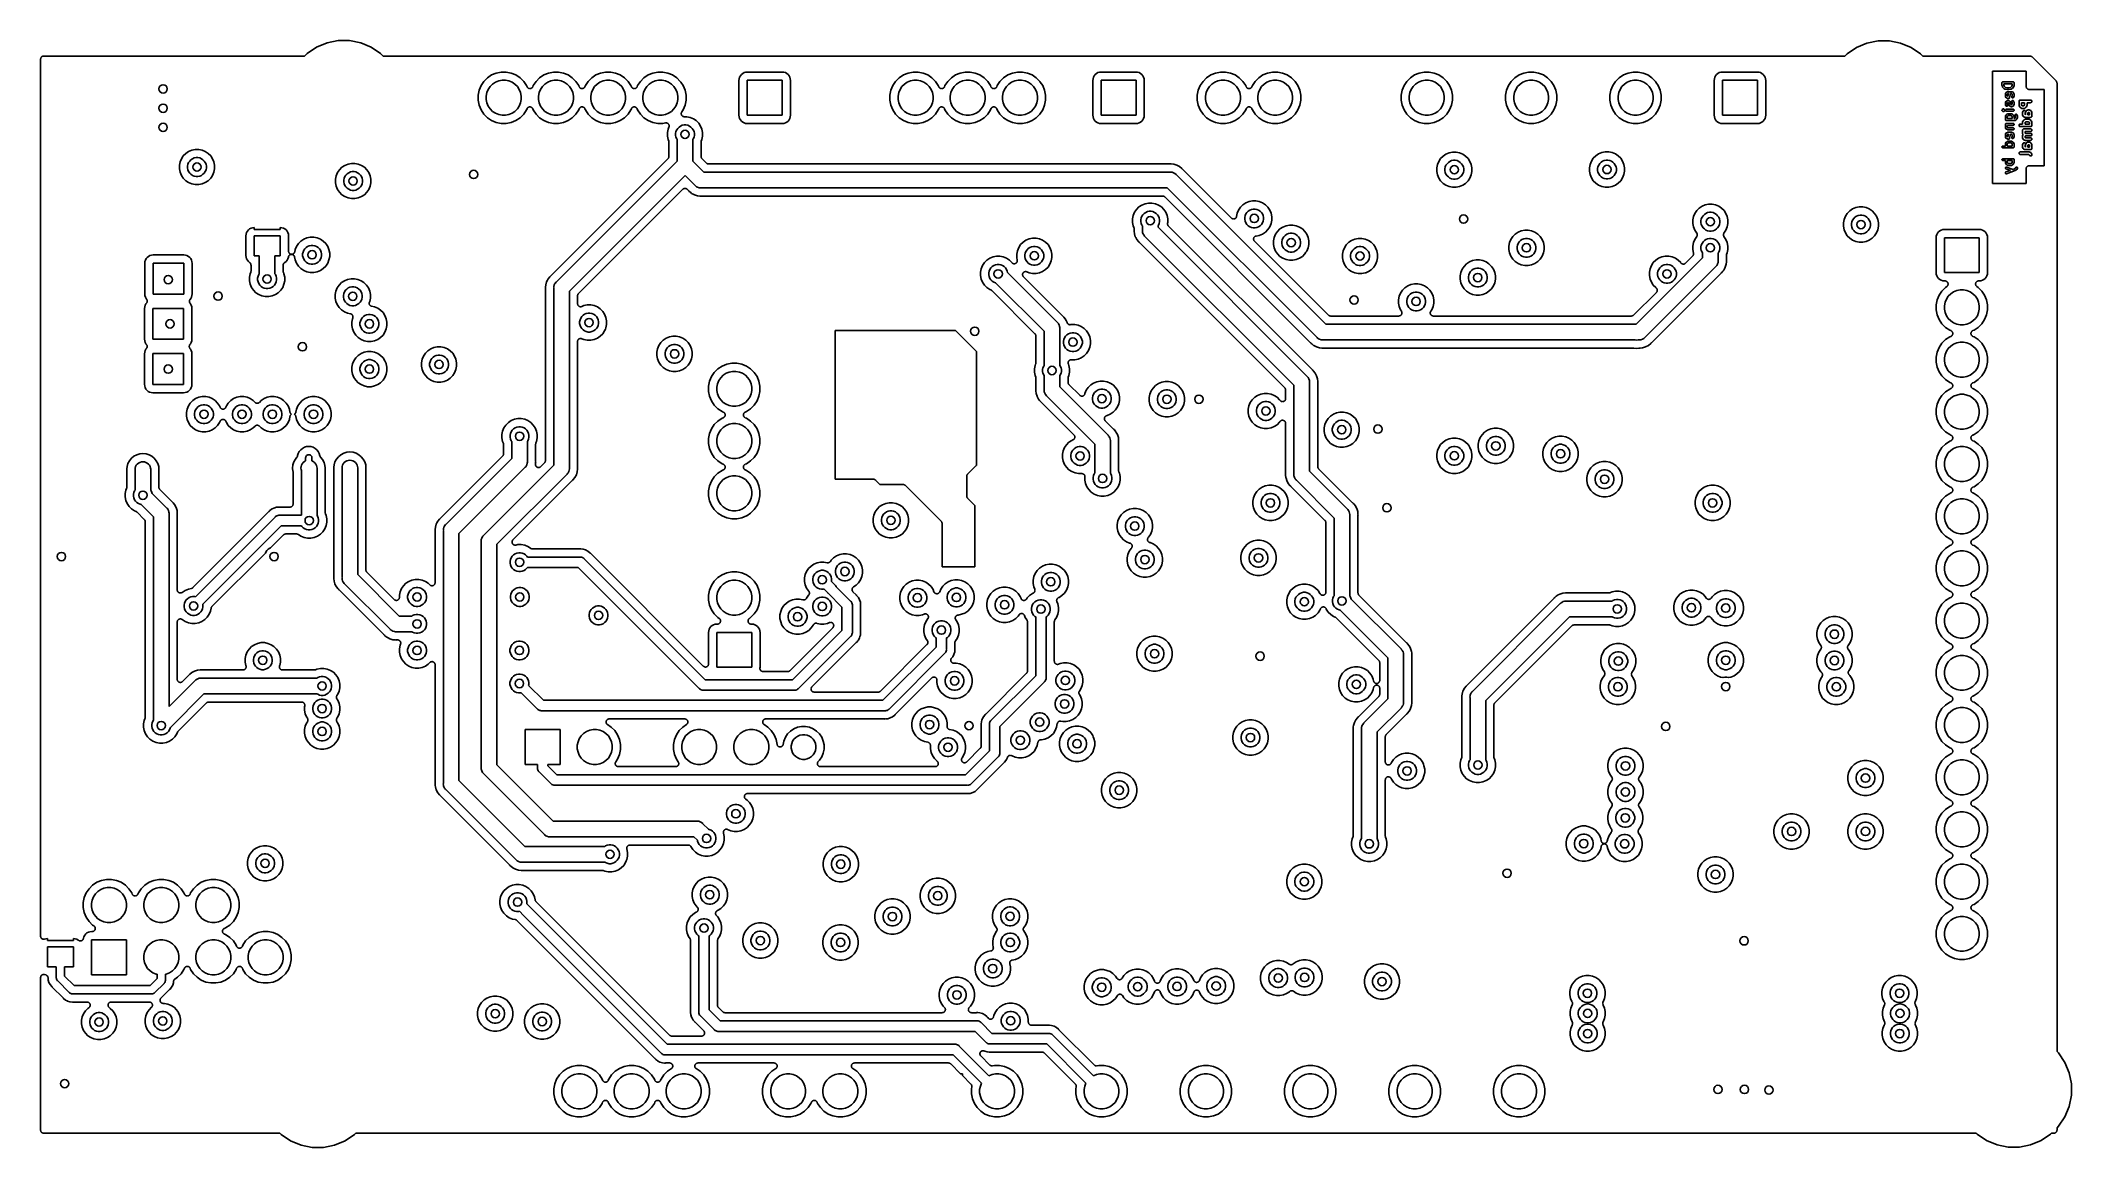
# Model space of a CAD drawing. Extents: x 3.6 to 7.49, y -4.48 to -2.36.
import ezdxf

# ---------------------------------------------------------------- set-up
doc = ezdxf.new("R2010")
doc.units = 0
doc.header["$MEASUREMENT"] = 0
doc.layers.add('BLACK', color=7, linetype='CONTINUOUS')

msp = doc.modelspace()

# ---------------------------------------------------------------- linework, layer by layer
at = {"layer": 'BLACK', "linetype": 'CONTINUOUS'}
for p, q in [((4.12692, -2.37357), (4.14698, -2.36526)), ((4.14698, -2.36526), (4.16828, -2.36102)), ((4.16828, -2.36102), (4.18999, -2.36102)), ((4.18999, -2.36102), (4.21129, -2.36526)), ((4.21129, -2.36526), (4.23135, -2.37357)), ((7.07731, -2.37396), (7.09737, -2.36565)), ((7.09737, -2.36565), (7.11867, -2.36142)), ((7.11867, -2.36142), (7.14038, -2.36142)), ((7.14038, -2.36142), (7.16168, -2.36565)), ((7.16168, -2.36565), (7.18174, -2.37396)), ((3.59803, -2.39637), (3.59809, -2.39582)), ((3.59803, -2.39641), (3.59803, -2.39637)), ((3.59803, -2.39642), (3.59803, -2.39641)), ((3.59803, -2.39642), (3.59803, -2.39642)), ((3.59803, -2.39646), (3.59803, -2.39642)), ((3.59803, -4.07664), (3.59803, -2.39646)), ((3.59809, -2.39582), (3.59815, -2.39527)), ((3.59815, -2.39527), (3.59816, -2.39525)), ((3.59816, -2.39523), (3.59833, -2.3947)), ((3.59816, -2.39525), (3.59816, -2.39523)), ((3.59833, -2.3947), (3.59849, -2.39417)), ((3.59849, -2.39417), (3.5985, -2.39415)), ((3.5985, -2.39415), (3.59851, -2.39413)), ((3.59851, -2.39413), (3.59878, -2.39364)), ((3.59878, -2.39364), (3.59904, -2.39315)), ((3.59904, -2.39315), (3.59905, -2.39314)), ((3.59905, -2.39314), (3.59906, -2.39312)), ((3.59906, -2.39312), (3.59942, -2.39269)), ((3.59942, -2.39269), (3.59978, -2.39227)), ((3.59978, -2.39227), (3.59979, -2.39225)), ((3.59979, -2.39225), (3.59981, -2.39224)), ((3.59981, -2.39224), (3.60024, -2.39189)), ((3.60024, -2.39189), (3.60067, -2.39154)), ((3.60067, -2.39154), (3.60069, -2.39153)), ((3.60069, -2.39153), (3.6007, -2.39152)), ((3.6007, -2.39152), (3.6012, -2.39126)), ((3.6012, -2.39126), (3.60169, -2.391)), ((3.60169, -2.391), (3.60171, -2.39099)), ((3.60171, -2.39099), (3.60172, -2.39098)), ((3.60172, -2.39098), (3.60226, -2.39082)), ((3.60226, -2.39082), (3.60279, -2.39066)), ((3.60279, -2.39066), (3.60281, -2.39066)), ((3.60281, -2.39066), (3.60283, -2.39066)), ((3.60283, -2.39066), (3.60338, -2.39061)), ((3.60338, -2.39061), (3.60394, -2.39055)), ((3.60394, -2.39055), (4.10394, -2.39055)), ((4.10394, -2.39055), (4.10886, -2.38563)), ((4.10886, -2.38563), (4.12692, -2.37357)), ((4.23135, -2.37357), (4.24941, -2.38563)), ((4.24941, -2.38563), (4.25432, -2.39055)), ((4.25432, -2.39055), (7.05473, -2.39055)), ((7.05473, -2.39055), (7.05926, -2.38603)), ((7.05926, -2.38603), (7.07731, -2.37396)), ((7.18174, -2.37396), (7.1998, -2.38603)), ((7.1998, -2.38603), (7.20432, -2.39055)), ((7.20432, -2.39055), (7.40951, -2.39055)), ((7.40951, -2.39055), (7.40953, -2.39055)), ((7.40953, -2.39055), (7.40953, -2.39055)), ((7.40953, -2.39055), (7.40953, -2.39055)), ((7.40953, -2.39055), (7.40959, -2.39055)), ((7.40959, -2.39055), (7.41013, -2.39061)), ((7.41013, -2.39061), (7.41067, -2.39067)), ((7.41067, -2.39067), (7.4107, -2.39068)), ((7.4107, -2.39068), (7.41073, -2.39068)), ((7.41073, -2.39068), (7.41125, -2.39084)), ((7.41125, -2.39084), (7.41178, -2.391)), ((7.41178, -2.391), (7.4118, -2.39102)), ((7.4118, -2.39102), (7.41183, -2.39103)), ((7.41183, -2.39103), (7.41231, -2.39129)), ((7.41231, -2.39129), (7.41279, -2.39155)), ((7.41279, -2.39155), (7.41282, -2.39157)), ((7.41282, -2.39157), (7.41284, -2.39158)), ((7.41284, -2.39158), (7.41326, -2.39194)), ((7.41326, -2.39194), (7.41368, -2.39228)), ((7.41368, -2.39228), (7.45969, -2.43829)), ((4.44182, -2.44716), (4.43811, -2.45612)), ((4.44721, -2.4391), (4.44182, -2.44716)), ((4.45406, -2.43225), (4.44721, -2.4391)), ((4.46212, -2.42686), (4.45406, -2.43225)), ((4.45578, -2.45462), (4.45944, -2.44914)), ((4.45944, -2.44914), (4.4641, -2.44448)), ((4.47108, -2.42315), (4.46212, -2.42686)), ((4.4641, -2.44448), (4.46958, -2.44082)), ((4.46958, -2.44082), (4.47567, -2.43829)), ((4.48059, -2.42126), (4.47108, -2.42315)), ((4.47567, -2.43829), (4.48214, -2.43701)), ((4.49028, -2.42126), (4.48059, -2.42126)), ((4.48214, -2.43701), (4.48873, -2.43701)), ((4.48873, -2.43701), (4.49519, -2.43829)), ((4.49979, -2.42315), (4.49028, -2.42126)), ((4.49519, -2.43829), (4.50128, -2.44082)), ((4.50874, -2.42686), (4.49979, -2.42315)), ((4.50128, -2.44082), (4.50677, -2.44448)), ((4.50677, -2.44448), (4.51143, -2.44914)), ((4.5168, -2.43225), (4.50874, -2.42686)), ((4.51143, -2.44914), (4.51509, -2.45462)), ((4.52366, -2.4391), (4.5168, -2.43225)), ((4.52904, -2.44716), (4.52366, -2.4391)), ((4.52998, -2.44941), (4.52904, -2.44716)), ((4.53024, -2.44991), (4.52998, -2.44941)), ((4.53051, -2.45041), (4.53024, -2.44991)), ((4.53052, -2.45042), (4.53051, -2.45041)), ((4.53052, -2.45043), (4.53052, -2.45042)), ((4.53088, -2.45086), (4.53052, -2.45043)), ((4.53124, -2.45131), (4.53088, -2.45086)), ((4.53993, -2.45093), (4.53957, -2.45136)), ((4.5403, -2.4505), (4.53993, -2.45093)), ((4.54031, -2.45049), (4.5403, -2.4505)), ((4.54058, -2.44998), (4.54031, -2.45048)), ((4.54031, -2.45048), (4.54031, -2.45049)), ((4.54086, -2.44949), (4.54058, -2.44998)), ((4.54087, -2.44947), (4.54086, -2.44947)), ((4.54086, -2.44947), (4.54086, -2.44949)), ((4.54089, -2.44941), (4.54087, -2.44947)), ((4.54087, -2.44947), (4.54087, -2.44947)), ((4.54182, -2.44716), (4.54089, -2.44941)), ((4.54721, -2.4391), (4.54182, -2.44716)), ((4.55406, -2.43225), (4.54721, -2.4391)), ((4.56212, -2.42686), (4.55406, -2.43225)), ((4.55578, -2.45462), (4.55944, -2.44914)), ((4.55944, -2.44914), (4.5641, -2.44448)), ((4.57108, -2.42315), (4.56212, -2.42686)), ((4.5641, -2.44448), (4.56958, -2.44082)), ((4.56958, -2.44082), (4.57567, -2.43829)), ((4.58059, -2.42126), (4.57108, -2.42315)), ((4.57567, -2.43829), (4.58214, -2.43701)), ((4.59028, -2.42126), (4.58059, -2.42126)), ((4.58214, -2.43701), (4.58873, -2.43701)), ((4.58873, -2.43701), (4.59519, -2.43829)), ((4.59979, -2.42315), (4.59028, -2.42126)), ((4.59519, -2.43829), (4.60128, -2.44082)), ((4.60874, -2.42686), (4.59979, -2.42315)), ((4.60128, -2.44082), (4.60677, -2.44448)), ((4.60677, -2.44448), (4.61143, -2.44914)), ((4.6168, -2.43225), (4.60874, -2.42686)), ((4.61143, -2.44914), (4.61509, -2.45462)), ((4.62366, -2.4391), (4.6168, -2.43225)), ((4.62904, -2.44716), (4.62366, -2.4391)), ((4.62998, -2.44941), (4.62904, -2.44716)), ((4.63024, -2.44991), (4.62998, -2.44941)), ((4.63051, -2.45041), (4.63024, -2.44991)), ((4.63052, -2.45042), (4.63051, -2.45041)), ((4.63052, -2.45043), (4.63052, -2.45042)), ((4.63088, -2.45086), (4.63052, -2.45043)), ((4.63124, -2.45131), (4.63088, -2.45086)), ((4.63993, -2.45093), (4.63957, -2.45136)), ((4.6403, -2.4505), (4.63993, -2.45093)), ((4.64031, -2.45049), (4.6403, -2.4505)), ((4.64058, -2.44998), (4.64031, -2.45048)), ((4.64031, -2.45048), (4.64031, -2.45049)), ((4.64086, -2.44949), (4.64058, -2.44998)), ((4.64087, -2.44947), (4.64086, -2.44947)), ((4.64086, -2.44947), (4.64086, -2.44949)), ((4.64089, -2.44941), (4.64087, -2.44947)), ((4.64087, -2.44947), (4.64087, -2.44947)), ((4.64182, -2.44716), (4.64089, -2.44941)), ((4.64721, -2.4391), (4.64182, -2.44716)), ((4.65406, -2.43225), (4.64721, -2.4391)), ((4.66212, -2.42686), (4.65406, -2.43225)), ((4.65578, -2.45462), (4.65944, -2.44914)), ((4.65944, -2.44914), (4.6641, -2.44448)), ((4.67108, -2.42315), (4.66212, -2.42686)), ((4.6641, -2.44448), (4.66958, -2.44082)), ((4.66958, -2.44082), (4.67567, -2.43829)), ((4.68059, -2.42126), (4.67108, -2.42315)), ((4.67567, -2.43829), (4.68214, -2.43701)), ((4.69028, -2.42126), (4.68059, -2.42126)), ((4.68214, -2.43701), (4.68873, -2.43701)), ((4.68873, -2.43701), (4.69519, -2.43829)), ((4.69979, -2.42315), (4.69028, -2.42126)), ((4.69519, -2.43829), (4.70128, -2.44082)), ((4.70874, -2.42686), (4.69979, -2.42315)), ((4.70128, -2.44082), (4.70677, -2.44448)), ((4.70677, -2.44448), (4.71143, -2.44914)), ((4.7168, -2.43225), (4.70874, -2.42686)), ((4.71143, -2.44914), (4.71509, -2.45462)), ((4.72366, -2.4391), (4.7168, -2.43225)), ((4.72904, -2.44716), (4.72366, -2.4391)), ((4.72998, -2.44941), (4.72904, -2.44716)), ((4.73024, -2.44991), (4.72998, -2.44941)), ((4.73051, -2.45041), (4.73024, -2.44991)), ((4.73052, -2.45042), (4.73051, -2.45041)), ((4.73052, -2.45043), (4.73052, -2.45042)), ((4.73088, -2.45086), (4.73052, -2.45043)), ((4.73124, -2.45131), (4.73088, -2.45086)), ((4.73993, -2.45093), (4.73957, -2.45136)), ((4.7403, -2.4505), (4.73993, -2.45093)), ((4.74031, -2.45049), (4.7403, -2.4505)), ((4.74058, -2.44998), (4.74031, -2.45048)), ((4.74031, -2.45048), (4.74031, -2.45049)), ((4.74086, -2.44949), (4.74058, -2.44998)), ((4.74087, -2.44947), (4.74086, -2.44947)), ((4.74086, -2.44947), (4.74086, -2.44949)), ((4.74089, -2.44941), (4.74087, -2.44947)), ((4.74087, -2.44947), (4.74087, -2.44947)), ((4.74182, -2.44716), (4.74089, -2.44941)), ((4.74721, -2.4391), (4.74182, -2.44716)), ((4.75406, -2.43225), (4.74721, -2.4391)), ((4.76212, -2.42686), (4.75406, -2.43225)), ((4.75578, -2.45462), (4.75944, -2.44914)), ((4.75944, -2.44914), (4.7641, -2.44448)), ((4.77108, -2.42315), (4.76212, -2.42686)), ((4.7641, -2.44448), (4.76958, -2.44082)), ((4.76958, -2.44082), (4.77567, -2.43829)), ((4.78059, -2.42126), (4.77108, -2.42315)), ((4.77567, -2.43829), (4.78214, -2.43701)), ((4.79028, -2.42126), (4.78059, -2.42126)), ((4.78214, -2.43701), (4.78873, -2.43701)), ((4.78873, -2.43701), (4.79519, -2.43829)), ((4.79979, -2.42315), (4.79028, -2.42126)), ((4.79519, -2.43829), (4.80128, -2.44082)), ((4.80874, -2.42686), (4.79979, -2.42315)), ((4.80128, -2.44082), (4.80677, -2.44448)), ((4.80677, -2.44448), (4.81143, -2.44914)), ((4.8168, -2.43225), (4.80874, -2.42686)), ((4.81143, -2.44914), (4.81509, -2.45462)), ((4.82366, -2.4391), (4.8168, -2.43225)), ((4.82445, -2.44029), (4.82366, -2.4391)), ((4.82904, -2.44716), (4.82445, -2.44029)), ((4.83275, -2.45612), (4.82904, -2.44716)), ((4.93645, -2.43392), (4.93612, -2.4373)), ((4.93612, -2.4373), (4.93612, -2.50365)), ((4.93735, -2.43095), (4.93645, -2.43392)), ((4.93881, -2.42822), (4.93735, -2.43095)), ((4.94078, -2.42582), (4.93881, -2.42822)), ((4.94318, -2.42385), (4.94078, -2.42582)), ((4.94591, -2.42239), (4.94318, -2.42385)), ((4.94888, -2.42149), (4.94591, -2.42239)), ((4.95226, -2.42116), (4.94888, -2.42149)), ((4.95197, -2.50394), (4.95197, -2.43701)), ((4.95197, -2.43701), (5.0189, -2.43701)), ((5.01861, -2.42116), (4.95226, -2.42116)), ((5.02198, -2.42149), (5.01861, -2.42116)), ((5.0189, -2.43701), (5.0189, -2.50394)), ((5.02495, -2.42239), (5.02198, -2.42149)), ((5.02769, -2.42385), (5.02495, -2.42239)), ((5.03009, -2.42582), (5.02769, -2.42385)), ((5.03206, -2.42822), (5.03009, -2.42582)), ((5.03352, -2.43095), (5.03206, -2.42822)), ((5.03442, -2.43392), (5.03352, -2.43095)), ((5.03475, -2.4373), (5.03442, -2.43392)), ((5.03475, -2.50365), (5.03475, -2.4373)), ((5.2308, -2.44716), (5.22709, -2.45612)), ((5.23618, -2.4391), (5.2308, -2.44716)), ((5.24304, -2.43225), (5.23618, -2.4391)), ((5.2511, -2.42686), (5.24304, -2.43225)), ((5.24475, -2.45462), (5.24842, -2.44914)), ((5.24842, -2.44914), (5.25308, -2.44448)), ((5.26005, -2.42315), (5.2511, -2.42686)), ((5.25308, -2.44448), (5.25856, -2.44082)), ((5.25856, -2.44082), (5.26465, -2.43829)), ((5.26956, -2.42126), (5.26005, -2.42315)), ((5.26465, -2.43829), (5.27111, -2.43701)), ((5.27926, -2.42126), (5.26956, -2.42126)), ((5.27111, -2.43701), (5.27771, -2.43701)), ((5.27771, -2.43701), (5.28417, -2.43829)), ((5.28876, -2.42315), (5.27926, -2.42126)), ((5.28417, -2.43829), (5.29026, -2.44082)), ((5.29772, -2.42686), (5.28876, -2.42315)), ((5.29026, -2.44082), (5.29574, -2.44448)), ((5.29574, -2.44448), (5.3004, -2.44914)), ((5.30578, -2.43225), (5.29772, -2.42686)), ((5.3004, -2.44914), (5.30407, -2.45462)), ((5.31264, -2.4391), (5.30578, -2.43225)), ((5.31802, -2.44716), (5.31264, -2.4391)), ((5.31895, -2.44941), (5.31802, -2.44716)), ((5.31922, -2.44991), (5.31895, -2.44941)), ((5.31948, -2.45041), (5.31922, -2.44991)), ((5.31949, -2.45042), (5.31948, -2.45041)), ((5.3195, -2.45043), (5.31949, -2.45042)), ((5.31985, -2.45086), (5.3195, -2.45043)), ((5.32021, -2.45131), (5.31985, -2.45086)), ((5.32891, -2.45093), (5.32855, -2.45136)), ((5.32928, -2.4505), (5.32891, -2.45093)), ((5.32929, -2.45048), (5.32928, -2.45049)), ((5.32928, -2.45049), (5.32928, -2.4505)), ((5.32956, -2.44998), (5.32929, -2.45048)), ((5.32983, -2.44949), (5.32956, -2.44998)), ((5.32984, -2.44947), (5.32983, -2.44949)), ((5.32987, -2.44941), (5.32984, -2.44947)), ((5.32984, -2.44947), (5.32984, -2.44947)), ((5.32984, -2.44947), (5.32984, -2.44947)), ((5.3308, -2.44716), (5.32987, -2.44941)), ((5.33618, -2.4391), (5.3308, -2.44716)), ((5.34304, -2.43225), (5.33618, -2.4391)), ((5.3511, -2.42686), (5.34304, -2.43225)), ((5.34475, -2.45462), (5.34842, -2.44914)), ((5.34842, -2.44914), (5.35308, -2.44448)), ((5.36005, -2.42315), (5.3511, -2.42686)), ((5.35308, -2.44448), (5.35856, -2.44082)), ((5.35856, -2.44082), (5.36465, -2.43829)), ((5.36956, -2.42126), (5.36005, -2.42315)), ((5.36465, -2.43829), (5.37111, -2.43701)), ((5.37926, -2.42126), (5.36956, -2.42126)), ((5.37111, -2.43701), (5.37771, -2.43701)), ((5.37771, -2.43701), (5.38417, -2.43829)), ((5.38876, -2.42315), (5.37926, -2.42126)), ((5.38417, -2.43829), (5.39026, -2.44082)), ((5.39772, -2.42686), (5.38876, -2.42315)), ((5.39026, -2.44082), (5.39574, -2.44448)), ((5.39574, -2.44448), (5.4004, -2.44914)), ((5.40578, -2.43225), (5.39772, -2.42686)), ((5.4004, -2.44914), (5.40407, -2.45462)), ((5.41264, -2.4391), (5.40578, -2.43225)), ((5.41802, -2.44716), (5.41264, -2.4391)), ((5.41895, -2.44941), (5.41802, -2.44716)), ((5.41922, -2.44991), (5.41895, -2.44941)), ((5.41948, -2.45041), (5.41922, -2.44991)), ((5.41949, -2.45042), (5.41948, -2.45041)), ((5.4195, -2.45043), (5.41949, -2.45042)), ((5.41985, -2.45086), (5.4195, -2.45043)), ((5.42021, -2.45131), (5.41985, -2.45086)), ((5.42891, -2.45093), (5.42855, -2.45136)), ((5.42928, -2.4505), (5.42891, -2.45093)), ((5.42929, -2.45048), (5.42928, -2.45049)), ((5.42928, -2.45049), (5.42928, -2.4505)), ((5.42956, -2.44998), (5.42929, -2.45048)), ((5.42983, -2.44949), (5.42956, -2.44998)), ((5.42984, -2.44947), (5.42983, -2.44949)), ((5.42987, -2.44941), (5.42984, -2.44947)), ((5.42984, -2.44947), (5.42984, -2.44947)), ((5.42984, -2.44947), (5.42984, -2.44947)), ((5.4308, -2.44716), (5.42987, -2.44941)), ((5.43618, -2.4391), (5.4308, -2.44716)), ((5.44304, -2.43225), (5.43618, -2.4391)), ((5.4511, -2.42686), (5.44304, -2.43225)), ((5.44475, -2.45462), (5.44842, -2.44914)), ((5.44842, -2.44914), (5.45308, -2.44448)), ((5.46005, -2.42315), (5.4511, -2.42686)), ((5.45308, -2.44448), (5.45856, -2.44082)), ((5.45856, -2.44082), (5.46465, -2.43829)), ((5.46956, -2.42126), (5.46005, -2.42315)), ((5.46465, -2.43829), (5.47111, -2.43701)), ((5.47926, -2.42126), (5.46956, -2.42126)), ((5.47111, -2.43701), (5.47771, -2.43701)), ((5.47771, -2.43701), (5.48417, -2.43829)), ((5.48876, -2.42315), (5.47926, -2.42126)), ((5.48417, -2.43829), (5.49026, -2.44082)), ((5.49772, -2.42686), (5.48876, -2.42315)), ((5.49026, -2.44082), (5.49574, -2.44448)), ((5.49574, -2.44448), (5.5004, -2.44914)), ((5.50578, -2.43225), (5.49772, -2.42686)), ((5.5004, -2.44914), (5.50407, -2.45462)), ((5.51264, -2.4391), (5.50578, -2.43225)), ((5.51343, -2.44029), (5.51264, -2.4391)), ((5.51802, -2.44716), (5.51343, -2.44029)), ((5.52173, -2.45612), (5.51802, -2.44716)), ((5.6144, -2.43392), (5.61407, -2.4373)), ((5.61407, -2.4373), (5.61407, -2.50365)), ((5.6153, -2.43095), (5.6144, -2.43392)), ((5.61676, -2.42822), (5.6153, -2.43095)), ((5.61873, -2.42582), (5.61676, -2.42822)), ((5.62113, -2.42385), (5.61873, -2.42582)), ((5.62387, -2.42239), (5.62113, -2.42385)), ((5.62683, -2.42149), (5.62387, -2.42239)), ((5.63021, -2.42116), (5.62683, -2.42149)), ((5.62992, -2.50394), (5.62992, -2.43701)), ((5.62992, -2.43701), (5.69685, -2.43701)), ((5.69656, -2.42116), (5.63021, -2.42116)), ((5.69994, -2.42149), (5.69656, -2.42116)), ((5.69685, -2.43701), (5.69685, -2.50394)), ((5.70291, -2.42239), (5.69994, -2.42149)), ((5.70564, -2.42385), (5.70291, -2.42239)), ((5.70804, -2.42582), (5.70564, -2.42385)), ((5.71001, -2.42822), (5.70804, -2.42582)), ((5.71147, -2.43095), (5.71001, -2.42822)), ((5.71237, -2.43392), (5.71147, -2.43095)), ((5.7127, -2.4373), (5.71237, -2.43392)), ((5.7127, -2.50365), (5.7127, -2.4373)), ((5.81977, -2.44716), (5.81606, -2.45612)), ((5.82516, -2.4391), (5.81977, -2.44716)), ((5.83201, -2.43225), (5.82516, -2.4391)), ((5.84007, -2.42686), (5.83201, -2.43225)), ((5.83373, -2.45462), (5.83739, -2.44914)), ((5.83739, -2.44914), (5.84205, -2.44448)), ((5.84903, -2.42315), (5.84007, -2.42686)), ((5.84205, -2.44448), (5.84753, -2.44082)), ((5.84753, -2.44082), (5.85362, -2.43829)), ((5.85854, -2.42126), (5.84903, -2.42315)), ((5.85362, -2.43829), (5.86009, -2.43701)), ((5.86823, -2.42126), (5.85854, -2.42126)), ((5.86009, -2.43701), (5.86668, -2.43701)), ((5.86668, -2.43701), (5.87315, -2.43829)), ((5.87774, -2.42315), (5.86823, -2.42126)), ((5.87315, -2.43829), (5.87924, -2.44082)), ((5.8867, -2.42686), (5.87774, -2.42315)), ((5.87924, -2.44082), (5.88472, -2.44448)), ((5.88472, -2.44448), (5.88938, -2.44914)), ((5.89476, -2.43225), (5.8867, -2.42686)), ((5.88938, -2.44914), (5.89304, -2.45462)), ((5.90161, -2.4391), (5.89476, -2.43225)), ((5.907, -2.44716), (5.90161, -2.4391)), ((5.90793, -2.44941), (5.907, -2.44716)), ((5.90819, -2.44991), (5.90793, -2.44941)), ((5.90846, -2.45041), (5.90819, -2.44991)), ((5.90847, -2.45042), (5.90846, -2.45041)), ((5.90847, -2.45043), (5.90847, -2.45042)), ((5.90883, -2.45086), (5.90847, -2.45043)), ((5.90919, -2.45131), (5.90883, -2.45086)), ((5.91789, -2.45093), (5.91753, -2.45136)), ((5.91825, -2.4505), (5.91789, -2.45093)), ((5.91826, -2.45049), (5.91825, -2.4505)), ((5.91854, -2.44998), (5.91826, -2.45048)), ((5.91826, -2.45048), (5.91826, -2.45049)), ((5.91881, -2.44949), (5.91854, -2.44998)), ((5.91882, -2.44947), (5.91881, -2.44949)), ((5.91884, -2.44941), (5.91882, -2.44947)), ((5.91882, -2.44947), (5.91882, -2.44947)), ((5.91882, -2.44947), (5.91882, -2.44947)), ((5.91977, -2.44716), (5.91884, -2.44941)), ((5.92516, -2.4391), (5.91977, -2.44716)), ((5.93201, -2.43225), (5.92516, -2.4391)), ((5.94007, -2.42686), (5.93201, -2.43225)), ((5.93373, -2.45462), (5.93739, -2.44914)), ((5.93739, -2.44914), (5.94205, -2.44448)), ((5.94903, -2.42315), (5.94007, -2.42686)), ((5.94205, -2.44448), (5.94753, -2.44082)), ((5.94753, -2.44082), (5.95362, -2.43829)), ((5.95854, -2.42126), (5.94903, -2.42315)), ((5.95362, -2.43829), (5.96009, -2.43701)), ((5.96823, -2.42126), (5.95854, -2.42126)), ((5.96009, -2.43701), (5.96668, -2.43701)), ((5.96668, -2.43701), (5.97315, -2.43829)), ((5.97774, -2.42315), (5.96823, -2.42126)), ((5.97315, -2.43829), (5.97924, -2.44082)), ((5.9867, -2.42686), (5.97774, -2.42315)), ((5.97924, -2.44082), (5.98472, -2.44448)), ((5.98472, -2.44448), (5.98938, -2.44914)), ((5.99476, -2.43225), (5.9867, -2.42686)), ((5.98938, -2.44914), (5.99304, -2.45462)), ((6.00161, -2.4391), (5.99476, -2.43225)), ((6.007, -2.44716), (6.00161, -2.4391)), ((6.01071, -2.45612), (6.007, -2.44716)), ((6.21033, -2.44716), (6.20662, -2.45612)), ((6.21571, -2.4391), (6.21033, -2.44716)), ((6.22257, -2.43225), (6.21571, -2.4391)), ((6.23063, -2.42686), (6.22257, -2.43225)), ((6.22428, -2.45462), (6.22794, -2.44914)), ((6.22794, -2.44914), (6.2326, -2.44448)), ((6.23958, -2.42315), (6.23063, -2.42686)), ((6.2326, -2.44448), (6.23809, -2.44082)), ((6.23809, -2.44082), (6.24418, -2.43829)), ((6.24909, -2.42126), (6.23958, -2.42315)), ((6.24418, -2.43829), (6.25064, -2.43701)), ((6.25878, -2.42126), (6.24909, -2.42126)), ((6.25064, -2.43701), (6.25723, -2.43701)), ((6.25723, -2.43701), (6.2637, -2.43829)), ((6.26829, -2.42315), (6.25878, -2.42126)), ((6.2637, -2.43829), (6.26979, -2.44082)), ((6.27725, -2.42686), (6.26829, -2.42315)), ((6.26979, -2.44082), (6.27527, -2.44448)), ((6.27527, -2.44448), (6.27993, -2.44914)), ((6.28531, -2.43225), (6.27725, -2.42686)), ((6.27993, -2.44914), (6.28359, -2.45462)), ((6.29216, -2.4391), (6.28531, -2.43225)), ((6.29755, -2.44716), (6.29216, -2.4391)), ((6.30126, -2.45612), (6.29755, -2.44716)), ((6.41033, -2.44716), (6.40662, -2.45612)), ((6.41571, -2.4391), (6.41033, -2.44716)), ((6.42257, -2.43225), (6.41571, -2.4391)), ((6.43063, -2.42686), (6.42257, -2.43225)), ((6.42428, -2.45462), (6.42794, -2.44914)), ((6.42794, -2.44914), (6.4326, -2.44448)), ((6.43958, -2.42315), (6.43063, -2.42686)), ((6.4326, -2.44448), (6.43809, -2.44082)), ((6.43809, -2.44082), (6.44418, -2.43829)), ((6.44909, -2.42126), (6.43958, -2.42315)), ((6.44418, -2.43829), (6.45064, -2.43701)), ((6.45878, -2.42126), (6.44909, -2.42126)), ((6.45064, -2.43701), (6.45723, -2.43701)), ((6.45723, -2.43701), (6.4637, -2.43829)), ((6.46829, -2.42315), (6.45878, -2.42126)), ((6.4637, -2.43829), (6.46979, -2.44082)), ((6.47725, -2.42686), (6.46829, -2.42315)), ((6.46979, -2.44082), (6.47527, -2.44448)), ((6.47527, -2.44448), (6.47993, -2.44914)), ((6.48531, -2.43225), (6.47725, -2.42686)), ((6.47993, -2.44914), (6.48359, -2.45462)), ((6.49216, -2.4391), (6.48531, -2.43225)), ((6.49755, -2.44716), (6.49216, -2.4391)), ((6.50126, -2.45612), (6.49755, -2.44716)), ((6.61033, -2.44716), (6.60662, -2.45612)), ((6.61571, -2.4391), (6.61033, -2.44716)), ((6.62257, -2.43225), (6.61571, -2.4391)), ((6.63063, -2.42686), (6.62257, -2.43225)), ((6.62428, -2.45462), (6.62794, -2.44914)), ((6.62794, -2.44914), (6.6326, -2.44448)), ((6.63958, -2.42315), (6.63063, -2.42686)), ((6.6326, -2.44448), (6.63809, -2.44082)), ((6.63809, -2.44082), (6.64418, -2.43829)), ((6.64909, -2.42126), (6.63958, -2.42315)), ((6.64418, -2.43829), (6.65064, -2.43701)), ((6.65878, -2.42126), (6.64909, -2.42126)), ((6.65064, -2.43701), (6.65723, -2.43701)), ((6.65723, -2.43701), (6.6637, -2.43829)), ((6.66829, -2.42315), (6.65878, -2.42126)), ((6.6637, -2.43829), (6.66979, -2.44082)), ((6.67725, -2.42686), (6.66829, -2.42315)), ((6.66979, -2.44082), (6.67527, -2.44448)), ((6.67527, -2.44448), (6.67993, -2.44914)), ((6.68531, -2.43225), (6.67725, -2.42686)), ((6.67993, -2.44914), (6.68359, -2.45462)), ((6.69216, -2.4391), (6.68531, -2.43225)), ((6.69296, -2.44029), (6.69216, -2.4391)), ((6.69755, -2.44716), (6.69296, -2.44029)), ((6.70126, -2.45612), (6.69755, -2.44716)), ((6.80495, -2.43392), (6.80462, -2.4373)), ((6.80462, -2.4373), (6.80462, -2.50365)), ((6.80585, -2.43095), (6.80495, -2.43392)), ((6.80732, -2.42822), (6.80585, -2.43095)), ((6.80928, -2.42582), (6.80732, -2.42822)), ((6.81168, -2.42385), (6.80928, -2.42582)), ((6.81442, -2.42239), (6.81168, -2.42385)), ((6.81739, -2.42149), (6.81442, -2.42239)), ((6.82076, -2.42116), (6.81739, -2.42149)), ((6.82047, -2.50394), (6.82047, -2.43701)), ((6.82047, -2.43701), (6.8874, -2.43701)), ((6.88711, -2.42116), (6.82076, -2.42116)), ((6.89049, -2.42149), (6.88711, -2.42116)), ((6.8874, -2.43701), (6.8874, -2.50394)), ((6.89346, -2.42239), (6.89049, -2.42149)), ((6.89619, -2.42385), (6.89346, -2.42239)), ((6.89859, -2.42582), (6.89619, -2.42385)), ((6.90056, -2.42822), (6.89859, -2.42582)), ((6.90202, -2.43095), (6.90056, -2.42822)), ((6.90292, -2.43392), (6.90202, -2.43095)), ((6.90325, -2.4373), (6.90292, -2.43392)), ((6.90325, -2.50365), (6.90325, -2.4373)), ((7.3377, -2.41966), (7.3377, -2.63467)), ((7.40226, -2.41966), (7.3377, -2.41966)), ((7.35595, -2.44184), (7.35597, -2.44167)), ((7.35595, -2.44185), (7.35595, -2.44184)), ((7.35595, -2.44186), (7.35595, -2.44185)), ((7.35595, -2.44185), (7.35595, -2.44185)), ((7.35595, -2.44185), (7.35595, -2.44185)), ((7.35595, -2.44655), (7.35595, -2.44186)), ((7.35596, -2.44665), (7.35595, -2.44655)), ((7.35596, -2.44675), (7.35596, -2.44665)), ((7.35598, -2.44682), (7.35596, -2.44675)), ((7.35597, -2.44167), (7.35599, -2.44151)), ((7.35599, -2.44689), (7.35598, -2.44682)), ((7.35599, -2.4415), (7.35604, -2.44134)), ((7.35599, -2.44151), (7.35599, -2.4415)), ((7.35599, -2.4415), (7.35599, -2.4415)), ((7.35601, -2.44699), (7.35599, -2.44689)), ((7.35604, -2.44709), (7.35601, -2.44699)), ((7.35604, -2.44134), (7.35609, -2.44118)), ((7.35604, -2.44711), (7.35604, -2.44709)), ((7.35698, -2.44992), (7.35604, -2.44711)), ((7.35609, -2.44118), (7.35609, -2.44117)), ((7.35609, -2.44117), (7.3561, -2.44117)), ((7.3561, -2.44117), (7.35618, -2.44102)), ((7.35618, -2.44102), (7.35626, -2.44087)), ((7.35626, -2.44086), (7.35637, -2.44074)), ((7.35626, -2.44087), (7.35626, -2.44086)), ((7.35626, -2.44087), (7.35626, -2.44087)), ((7.35637, -2.44074), (7.35648, -2.44061)), ((7.35648, -2.4406), (7.35661, -2.4405)), ((7.35648, -2.44061), (7.35648, -2.4406)), ((7.35648, -2.4406), (7.35648, -2.4406)), ((7.35661, -2.4405), (7.35674, -2.44039)), ((7.35674, -2.44039), (7.35675, -2.44038)), ((7.35675, -2.44038), (7.3569, -2.44031)), ((7.35675, -2.44038), (7.35675, -2.44038)), ((7.3569, -2.44031), (7.35705, -2.44023)), ((7.357, -2.44997), (7.35698, -2.44992)), ((7.35702, -2.45002), (7.357, -2.44997)), ((7.35707, -2.45013), (7.35702, -2.45002)), ((7.35705, -2.44023), (7.35705, -2.44022)), ((7.35705, -2.44022), (7.35706, -2.44022)), ((7.35706, -2.44022), (7.35722, -2.44017)), ((7.35712, -2.45024), (7.35707, -2.45013)), ((7.35715, -2.45028), (7.35712, -2.45024)), ((7.35718, -2.45033), (7.35715, -2.45028)), ((7.35725, -2.45042), (7.35718, -2.45033)), ((7.35722, -2.44017), (7.35738, -2.44013)), ((7.35732, -2.45052), (7.35725, -2.45042)), ((7.35736, -2.45056), (7.35732, -2.45052)), ((7.35739, -2.4506), (7.35736, -2.45056)), ((7.35738, -2.44013), (7.35739, -2.44013)), ((7.35739, -2.44012), (7.35756, -2.44011)), ((7.35739, -2.44013), (7.35739, -2.44012)), ((7.35741, -2.45062), (7.35739, -2.4506)), ((7.35928, -2.45249), (7.35741, -2.45062)), ((7.35756, -2.44011), (7.35772, -2.44009)), ((7.35772, -2.44009), (7.37741, -2.44009)), ((7.3595, -2.44364), (7.3595, -2.44626)), ((7.37564, -2.44364), (7.3595, -2.44364)), ((7.3595, -2.44626), (7.36021, -2.44841)), ((7.36021, -2.44841), (7.36159, -2.44978)), ((7.36159, -2.44978), (7.36303, -2.4505)), ((7.36303, -2.4505), (7.36638, -2.45134)), ((7.36875, -2.45134), (7.3721, -2.4505)), ((7.3721, -2.4505), (7.37355, -2.44978)), ((7.37355, -2.44978), (7.37492, -2.44841)), ((7.37492, -2.44841), (7.37564, -2.44626)), ((7.37564, -2.44626), (7.37564, -2.44364)), ((7.37772, -2.45062), (7.37585, -2.45249)), ((7.37741, -2.44009), (7.37742, -2.44009)), ((7.37742, -2.44009), (7.37742, -2.44009)), ((7.37742, -2.44009), (7.37742, -2.44009)), ((7.37742, -2.44009), (7.37743, -2.44009)), ((7.37743, -2.44009), (7.3776, -2.44011)), ((7.3776, -2.44011), (7.37777, -2.44013)), ((7.37776, -2.45058), (7.37772, -2.45062)), ((7.3778, -2.45054), (7.37776, -2.45058)), ((7.37777, -2.44013), (7.37777, -2.44013)), ((7.37777, -2.44013), (7.37778, -2.44013)), ((7.37778, -2.44013), (7.37794, -2.44018)), ((7.37787, -2.45044), (7.3778, -2.45054)), ((7.37794, -2.45035), (7.37787, -2.45044)), ((7.37794, -2.44018), (7.3781, -2.44023)), ((7.37797, -2.4503), (7.37794, -2.45035)), ((7.378, -2.45026), (7.37797, -2.4503)), ((7.37805, -2.45015), (7.378, -2.45026)), ((7.37811, -2.45004), (7.37805, -2.45015)), ((7.3781, -2.44023), (7.3781, -2.44023)), ((7.3781, -2.44023), (7.37811, -2.44024)), ((7.37811, -2.44024), (7.37825, -2.44031)), ((7.37812, -2.44999), (7.37811, -2.45004)), ((7.37814, -2.44995), (7.37812, -2.44999)), ((7.37815, -2.44992), (7.37814, -2.44995)), ((7.37909, -2.44711), (7.37815, -2.44992)), ((7.37825, -2.44031), (7.3784, -2.44039)), ((7.3784, -2.44039), (7.3784, -2.4404)), ((7.3784, -2.4404), (7.37841, -2.4404)), ((7.37841, -2.4404), (7.37854, -2.44051)), ((7.37854, -2.44051), (7.37867, -2.44062)), ((7.37867, -2.44062), (7.37867, -2.44062)), ((7.37867, -2.44062), (7.37867, -2.44062)), ((7.37867, -2.44062), (7.37878, -2.44075)), ((7.37878, -2.44075), (7.37888, -2.44088)), ((7.37888, -2.44088), (7.37889, -2.44089)), ((7.37889, -2.44089), (7.37889, -2.44089)), ((7.37889, -2.44089), (7.37897, -2.44104)), ((7.37897, -2.44104), (7.37905, -2.44119)), ((7.37905, -2.44119), (7.37905, -2.44119)), ((7.37905, -2.44119), (7.37905, -2.4412)), ((7.37905, -2.4412), (7.3791, -2.44136)), ((7.37911, -2.44701), (7.37909, -2.44711)), ((7.3791, -2.44136), (7.37915, -2.44152)), ((7.37914, -2.44692), (7.37911, -2.44701)), ((7.37915, -2.44685), (7.37914, -2.44692)), ((7.37915, -2.44152), (7.37915, -2.44153)), ((7.37915, -2.44153), (7.37915, -2.44153)), ((7.37915, -2.44153), (7.37916, -2.4417)), ((7.37917, -2.44677), (7.37915, -2.44685)), ((7.37916, -2.4417), (7.37918, -2.44186)), ((7.37918, -2.44658), (7.37917, -2.44667)), ((7.37917, -2.44667), (7.37917, -2.44677)), ((7.37918, -2.44186), (7.37918, -2.44655)), ((7.37918, -2.44655), (7.37918, -2.44658)), ((7.40226, -2.44861), (7.40226, -2.41966)), ((7.40232, -2.44916), (7.40226, -2.44861)), ((7.40237, -2.44971), (7.40232, -2.44916)), ((7.40237, -2.44973), (7.40237, -2.44971)), ((7.40238, -2.44976), (7.40237, -2.44973)), ((7.40254, -2.45029), (7.40238, -2.44976)), ((7.40269, -2.45082), (7.40254, -2.45029)), ((7.4027, -2.45084), (7.40269, -2.45082)), ((7.40271, -2.45086), (7.4027, -2.45084)), ((7.40297, -2.45135), (7.40271, -2.45086)), ((7.45969, -2.43829), (7.4597, -2.4383)), ((7.4597, -2.4383), (7.4597, -2.4383)), ((7.4597, -2.4383), (7.4597, -2.4383)), ((7.4597, -2.4383), (7.45975, -2.43834)), ((7.45975, -2.43834), (7.46008, -2.43877)), ((7.46008, -2.43877), (7.46043, -2.43919)), ((7.46043, -2.43919), (7.46045, -2.43922)), ((7.46045, -2.43922), (7.46046, -2.43925)), ((7.46046, -2.43925), (7.46071, -2.43973)), ((7.46071, -2.43973), (7.46097, -2.44021)), ((7.46097, -2.44021), (7.46098, -2.44024)), ((7.46098, -2.44024), (7.46099, -2.44027)), ((7.46099, -2.44027), (7.46115, -2.44079)), ((7.46115, -2.44079), (7.4613, -2.44131)), ((7.4613, -2.44131), (7.46131, -2.44135)), ((7.46131, -2.44135), (7.46132, -2.44138)), ((7.46132, -2.44138), (7.46136, -2.44192)), ((7.46136, -2.44192), (7.46142, -2.44246)), ((7.46142, -2.44246), (7.46142, -4.29725)), ((4.43811, -2.45612), (4.43622, -2.46563)), ((4.43622, -2.46563), (4.43622, -2.47532)), ((4.43622, -2.47532), (4.43811, -2.48483)), ((4.43811, -2.48483), (4.44182, -2.49378)), ((4.45197, -2.46718), (4.45325, -2.46071)), ((4.45197, -2.47377), (4.45197, -2.46718)), ((4.45325, -2.48023), (4.45197, -2.47377)), ((4.45325, -2.46071), (4.45578, -2.45462)), ((4.45578, -2.48632), (4.45325, -2.48023)), ((4.45944, -2.4918), (4.45578, -2.48632)), ((4.51509, -2.48632), (4.51143, -2.4918)), ((4.51509, -2.45462), (4.51761, -2.46071)), ((4.51761, -2.48023), (4.51509, -2.48632)), ((4.51761, -2.46071), (4.5189, -2.46718)), ((4.5189, -2.47377), (4.51761, -2.48023)), ((4.5189, -2.46718), (4.5189, -2.47377)), ((4.53057, -2.49045), (4.53092, -2.49002)), ((4.53092, -2.49002), (4.53129, -2.48958)), ((4.53125, -2.45132), (4.53124, -2.45131)), ((4.53124, -2.45131), (4.53124, -2.45131)), ((4.53169, -2.45168), (4.53125, -2.45132)), ((4.53129, -2.48958), (4.5313, -2.48957)), ((4.5313, -2.48957), (4.53131, -2.48957)), ((4.53131, -2.48957), (4.53174, -2.48922)), ((4.53212, -2.45204), (4.53169, -2.45168)), ((4.53174, -2.48922), (4.53219, -2.48886)), ((4.53213, -2.45205), (4.53212, -2.45204)), ((4.53214, -2.45205), (4.53213, -2.45205)), ((4.53264, -2.45232), (4.53214, -2.45205)), ((4.53219, -2.48886), (4.5322, -2.48885)), ((4.5322, -2.48885), (4.53221, -2.48885)), ((4.53221, -2.48885), (4.53271, -2.48858)), ((4.53314, -2.45259), (4.53264, -2.45232)), ((4.53271, -2.48858), (4.53321, -2.48832)), ((4.53314, -2.4526), (4.53314, -2.45259)), ((4.53315, -2.4526), (4.53314, -2.4526)), ((4.5337, -2.45277), (4.53315, -2.4526)), ((4.53321, -2.48832), (4.53322, -2.48832)), ((4.53322, -2.48832), (4.53323, -2.48831)), ((4.53323, -2.48831), (4.53378, -2.48815)), ((4.53424, -2.45294), (4.5337, -2.45277)), ((4.53378, -2.48815), (4.53432, -2.48799)), ((4.53425, -2.45294), (4.53424, -2.45294)), ((4.53426, -2.45294), (4.53425, -2.45294)), ((4.53481, -2.453), (4.53426, -2.45294)), ((4.53432, -2.48799), (4.53433, -2.48799)), ((4.53433, -2.48799), (4.53434, -2.48799)), ((4.53434, -2.48799), (4.5349, -2.48794)), ((4.53538, -2.45306), (4.53481, -2.453)), ((4.5349, -2.48794), (4.53546, -2.48789)), ((4.53539, -2.45306), (4.53538, -2.45306)), ((4.5354, -2.45306), (4.53539, -2.45306)), ((4.53595, -2.45301), (4.5354, -2.45306)), ((4.53546, -2.48789), (4.53547, -2.48789)), ((4.53547, -2.48789), (4.53548, -2.48789)), ((4.53548, -2.48789), (4.53605, -2.48795)), ((4.53653, -2.45296), (4.53595, -2.45301)), ((4.53605, -2.48795), (4.53661, -2.48801)), ((4.53654, -2.45295), (4.53653, -2.45296)), ((4.53655, -2.45295), (4.53654, -2.45295)), ((4.53709, -2.45279), (4.53655, -2.45295)), ((4.53661, -2.48801), (4.53662, -2.48801)), ((4.53662, -2.48801), (4.53663, -2.48801)), ((4.53663, -2.48801), (4.53716, -2.48817)), ((4.53764, -2.45263), (4.53709, -2.45279)), ((4.53716, -2.48817), (4.53771, -2.48834)), ((4.53765, -2.45263), (4.53764, -2.45263)), ((4.53815, -2.45236), (4.53765, -2.45262)), ((4.53765, -2.45262), (4.53765, -2.45263)), ((4.53771, -2.48834), (4.53772, -2.48835)), ((4.53772, -2.48835), (4.53773, -2.48835)), ((4.53773, -2.48835), (4.53822, -2.48862)), ((4.53866, -2.4521), (4.53815, -2.45236)), ((4.53822, -2.48862), (4.53873, -2.48889)), ((4.53867, -2.45209), (4.53866, -2.4521)), ((4.53868, -2.45209), (4.53867, -2.45209)), ((4.53912, -2.45173), (4.53868, -2.45209)), ((4.53873, -2.48889), (4.53873, -2.4889)), ((4.53873, -2.4889), (4.53874, -2.4889)), ((4.53874, -2.4889), (4.53917, -2.48926)), ((4.53956, -2.45138), (4.53912, -2.45173)), ((4.53917, -2.48926), (4.53962, -2.48962)), ((4.53957, -2.45136), (4.53956, -2.45137)), ((4.53956, -2.45137), (4.53956, -2.45138)), ((4.53962, -2.48962), (4.53962, -2.48963)), ((4.53962, -2.48963), (4.53963, -2.48964)), ((4.53963, -2.48964), (4.53998, -2.49007)), ((4.53998, -2.49007), (4.54035, -2.49052)), ((4.55197, -2.46718), (4.55325, -2.46071)), ((4.55197, -2.47377), (4.55197, -2.46718)), ((4.55325, -2.48023), (4.55197, -2.47377)), ((4.55325, -2.46071), (4.55578, -2.45462)), ((4.55578, -2.48632), (4.55325, -2.48023)), ((4.55944, -2.4918), (4.55578, -2.48632)), ((4.61509, -2.48632), (4.61143, -2.4918)), ((4.61509, -2.45462), (4.61761, -2.46071)), ((4.61761, -2.48023), (4.61509, -2.48632)), ((4.61761, -2.46071), (4.6189, -2.46718)), ((4.6189, -2.47377), (4.61761, -2.48023)), ((4.6189, -2.46718), (4.6189, -2.47377)), ((4.63057, -2.49045), (4.63092, -2.49002)), ((4.63092, -2.49002), (4.63129, -2.48958)), ((4.63125, -2.45132), (4.63124, -2.45131)), ((4.63124, -2.45131), (4.63124, -2.45131)), ((4.63169, -2.45168), (4.63125, -2.45132)), ((4.63129, -2.48958), (4.6313, -2.48957)), ((4.6313, -2.48957), (4.63131, -2.48957)), ((4.63131, -2.48957), (4.63174, -2.48922)), ((4.63212, -2.45204), (4.63169, -2.45168)), ((4.63174, -2.48922), (4.63219, -2.48886)), ((4.63213, -2.45205), (4.63212, -2.45204)), ((4.63214, -2.45205), (4.63213, -2.45205)), ((4.63264, -2.45232), (4.63214, -2.45205)), ((4.63219, -2.48886), (4.6322, -2.48885)), ((4.6322, -2.48885), (4.63221, -2.48885)), ((4.63221, -2.48885), (4.63271, -2.48858)), ((4.63314, -2.45259), (4.63264, -2.45232)), ((4.63271, -2.48858), (4.63321, -2.48832)), ((4.63314, -2.4526), (4.63314, -2.45259)), ((4.63315, -2.4526), (4.63314, -2.4526)), ((4.6337, -2.45277), (4.63315, -2.4526)), ((4.63321, -2.48832), (4.63322, -2.48832)), ((4.63322, -2.48832), (4.63323, -2.48831)), ((4.63323, -2.48831), (4.63378, -2.48815)), ((4.63424, -2.45294), (4.6337, -2.45277)), ((4.63378, -2.48815), (4.63432, -2.48799)), ((4.63425, -2.45294), (4.63424, -2.45294)), ((4.63426, -2.45294), (4.63425, -2.45294)), ((4.63481, -2.453), (4.63426, -2.45294)), ((4.63432, -2.48799), (4.63433, -2.48799)), ((4.63433, -2.48799), (4.63434, -2.48799)), ((4.63434, -2.48799), (4.6349, -2.48794)), ((4.63538, -2.45306), (4.63481, -2.453)), ((4.6349, -2.48794), (4.63546, -2.48789)), ((4.63539, -2.45306), (4.63538, -2.45306)), ((4.6354, -2.45306), (4.63539, -2.45306)), ((4.63595, -2.45301), (4.6354, -2.45306)), ((4.63546, -2.48789), (4.63547, -2.48789)), ((4.63547, -2.48789), (4.63548, -2.48789)), ((4.63548, -2.48789), (4.63605, -2.48795)), ((4.63653, -2.45296), (4.63595, -2.45301)), ((4.63605, -2.48795), (4.63661, -2.48801)), ((4.63654, -2.45295), (4.63653, -2.45296)), ((4.63655, -2.45295), (4.63654, -2.45295)), ((4.63709, -2.45279), (4.63655, -2.45295)), ((4.63661, -2.48801), (4.63662, -2.48801)), ((4.63662, -2.48801), (4.63663, -2.48801)), ((4.63663, -2.48801), (4.63716, -2.48817)), ((4.63764, -2.45263), (4.63709, -2.45279)), ((4.63716, -2.48817), (4.63771, -2.48834)), ((4.63765, -2.45263), (4.63764, -2.45263)), ((4.63815, -2.45236), (4.63765, -2.45262)), ((4.63765, -2.45262), (4.63765, -2.45263)), ((4.63771, -2.48834), (4.63772, -2.48835)), ((4.63772, -2.48835), (4.63773, -2.48835)), ((4.63773, -2.48835), (4.63822, -2.48862)), ((4.63866, -2.4521), (4.63815, -2.45236)), ((4.63822, -2.48862), (4.63873, -2.48889)), ((4.63867, -2.45209), (4.63866, -2.4521)), ((4.63868, -2.45209), (4.63867, -2.45209)), ((4.63912, -2.45173), (4.63868, -2.45209)), ((4.63873, -2.48889), (4.63873, -2.4889)), ((4.63873, -2.4889), (4.63874, -2.4889)), ((4.63874, -2.4889), (4.63917, -2.48926)), ((4.63956, -2.45138), (4.63912, -2.45173)), ((4.63917, -2.48926), (4.63962, -2.48962)), ((4.63957, -2.45136), (4.63956, -2.45137)), ((4.63956, -2.45137), (4.63956, -2.45138)), ((4.63962, -2.48962), (4.63962, -2.48963)), ((4.63962, -2.48963), (4.63963, -2.48964)), ((4.63963, -2.48964), (4.63998, -2.49007)), ((4.63998, -2.49007), (4.64035, -2.49052)), ((4.65197, -2.46718), (4.65325, -2.46071)), ((4.65197, -2.47377), (4.65197, -2.46718)), ((4.65325, -2.48023), (4.65197, -2.47377)), ((4.65325, -2.46071), (4.65578, -2.45462)), ((4.65578, -2.48632), (4.65325, -2.48023)), ((4.65944, -2.4918), (4.65578, -2.48632)), ((4.71509, -2.48632), (4.71143, -2.4918)), ((4.71509, -2.45462), (4.71761, -2.46071)), ((4.71761, -2.48023), (4.71509, -2.48632)), ((4.71761, -2.46071), (4.7189, -2.46718)), ((4.7189, -2.47377), (4.71761, -2.48023)), ((4.7189, -2.46718), (4.7189, -2.47377)), ((4.73057, -2.49045), (4.73092, -2.49002)), ((4.73092, -2.49002), (4.73129, -2.48958)), ((4.73125, -2.45132), (4.73124, -2.45131)), ((4.73124, -2.45131), (4.73124, -2.45131)), ((4.73169, -2.45168), (4.73125, -2.45132)), ((4.73129, -2.48958), (4.7313, -2.48957)), ((4.7313, -2.48957), (4.73131, -2.48957)), ((4.73131, -2.48957), (4.73174, -2.48922)), ((4.73212, -2.45204), (4.73169, -2.45168)), ((4.73174, -2.48922), (4.73219, -2.48886)), ((4.73213, -2.45205), (4.73212, -2.45204)), ((4.73214, -2.45205), (4.73213, -2.45205)), ((4.73264, -2.45232), (4.73214, -2.45205)), ((4.73219, -2.48886), (4.7322, -2.48885)), ((4.7322, -2.48885), (4.73221, -2.48885)), ((4.73221, -2.48885), (4.73271, -2.48858)), ((4.73314, -2.45259), (4.73264, -2.45232)), ((4.73271, -2.48858), (4.73321, -2.48832)), ((4.73314, -2.4526), (4.73314, -2.45259)), ((4.73315, -2.4526), (4.73314, -2.4526)), ((4.7337, -2.45277), (4.73315, -2.4526)), ((4.73321, -2.48832), (4.73322, -2.48832)), ((4.73322, -2.48832), (4.73323, -2.48831)), ((4.73323, -2.48831), (4.73378, -2.48815)), ((4.73424, -2.45294), (4.7337, -2.45277)), ((4.73378, -2.48815), (4.73432, -2.48799)), ((4.73425, -2.45294), (4.73424, -2.45294)), ((4.73426, -2.45294), (4.73425, -2.45294)), ((4.73481, -2.453), (4.73426, -2.45294)), ((4.73432, -2.48799), (4.73433, -2.48799)), ((4.73433, -2.48799), (4.73434, -2.48799)), ((4.73434, -2.48799), (4.7349, -2.48794)), ((4.73538, -2.45306), (4.73481, -2.453)), ((4.7349, -2.48794), (4.73546, -2.48789)), ((4.73539, -2.45306), (4.73538, -2.45306)), ((4.7354, -2.45306), (4.73539, -2.45306)), ((4.73595, -2.45301), (4.7354, -2.45306)), ((4.73546, -2.48789), (4.73547, -2.48789)), ((4.73547, -2.48789), (4.73548, -2.48789)), ((4.73548, -2.48789), (4.73605, -2.48795)), ((4.73653, -2.45296), (4.73595, -2.45301)), ((4.73605, -2.48795), (4.73661, -2.48801)), ((4.73654, -2.45295), (4.73653, -2.45296)), ((4.73655, -2.45295), (4.73654, -2.45295)), ((4.73709, -2.45279), (4.73655, -2.45295)), ((4.73661, -2.48801), (4.73662, -2.48801)), ((4.73662, -2.48801), (4.73663, -2.48801)), ((4.73663, -2.48801), (4.73716, -2.48817)), ((4.73764, -2.45263), (4.73709, -2.45279)), ((4.73716, -2.48817), (4.73771, -2.48834)), ((4.73765, -2.45263), (4.73764, -2.45263)), ((4.73815, -2.45236), (4.73765, -2.45262)), ((4.73765, -2.45262), (4.73765, -2.45263)), ((4.73771, -2.48834), (4.73772, -2.48835)), ((4.73772, -2.48835), (4.73773, -2.48835)), ((4.73773, -2.48835), (4.73822, -2.48862)), ((4.73866, -2.4521), (4.73815, -2.45236)), ((4.73822, -2.48862), (4.73873, -2.48889)), ((4.73867, -2.45209), (4.73866, -2.4521)), ((4.73868, -2.45209), (4.73867, -2.45209)), ((4.73912, -2.45173), (4.73868, -2.45209)), ((4.73873, -2.48889), (4.73873, -2.4889)), ((4.73873, -2.4889), (4.73874, -2.4889)), ((4.73874, -2.4889), (4.73917, -2.48926)), ((4.73956, -2.45138), (4.73912, -2.45173)), ((4.73917, -2.48926), (4.73962, -2.48962)), ((4.73957, -2.45136), (4.73956, -2.45137)), ((4.73956, -2.45137), (4.73956, -2.45138)), ((4.73962, -2.48962), (4.73962, -2.48963)), ((4.73962, -2.48963), (4.73963, -2.48964)), ((4.73963, -2.48964), (4.73998, -2.49007)), ((4.73998, -2.49007), (4.74035, -2.49052)), ((4.75197, -2.46718), (4.75325, -2.46071)), ((4.75197, -2.47377), (4.75197, -2.46718)), ((4.75325, -2.48023), (4.75197, -2.47377)), ((4.75325, -2.46071), (4.75578, -2.45462)), ((4.75578, -2.48632), (4.75325, -2.48023)), ((4.75944, -2.4918), (4.75578, -2.48632)), ((4.81509, -2.48632), (4.81143, -2.4918)), ((4.81509, -2.45462), (4.81761, -2.46071)), ((4.81761, -2.48023), (4.81509, -2.48632)), ((4.81761, -2.46071), (4.8189, -2.46718)), ((4.8189, -2.47377), (4.81761, -2.48023)), ((4.8189, -2.46718), (4.8189, -2.47377)), ((4.82904, -2.49378), (4.83275, -2.48483)), ((4.83465, -2.46563), (4.83275, -2.45612)), ((4.83275, -2.48483), (4.83465, -2.47532)), ((4.83465, -2.47532), (4.83465, -2.46563)), ((5.22709, -2.45612), (5.2252, -2.46563)), ((5.2252, -2.46563), (5.2252, -2.47532)), ((5.2252, -2.47532), (5.22709, -2.48483)), ((5.22709, -2.48483), (5.2308, -2.49378)), ((5.24094, -2.46718), (5.24223, -2.46071)), ((5.24094, -2.47377), (5.24094, -2.46718)), ((5.24223, -2.48023), (5.24094, -2.47377)), ((5.24223, -2.46071), (5.24475, -2.45462)), ((5.24475, -2.48632), (5.24223, -2.48023)), ((5.24842, -2.4918), (5.24475, -2.48632)), ((5.30407, -2.48632), (5.3004, -2.4918)), ((5.30407, -2.45462), (5.30659, -2.46071)), ((5.30659, -2.48023), (5.30407, -2.48632)), ((5.30659, -2.46071), (5.30787, -2.46718)), ((5.30787, -2.47377), (5.30659, -2.48023)), ((5.30787, -2.46718), (5.30787, -2.47377)), ((5.31954, -2.49045), (5.3199, -2.49002)), ((5.3199, -2.49002), (5.32027, -2.48958)), ((5.32022, -2.45131), (5.32021, -2.45131)), ((5.32023, -2.45132), (5.32022, -2.45131)), ((5.32066, -2.45168), (5.32023, -2.45132)), ((5.32027, -2.48958), (5.32028, -2.48957)), ((5.32028, -2.48957), (5.32072, -2.48922)), ((5.32028, -2.48957), (5.32028, -2.48957)), ((5.3211, -2.45204), (5.32066, -2.45168)), ((5.32072, -2.48922), (5.32117, -2.48886)), ((5.32111, -2.45205), (5.3211, -2.45204)), ((5.32112, -2.45205), (5.32111, -2.45205)), ((5.32162, -2.45232), (5.32112, -2.45205)), ((5.32117, -2.48886), (5.32118, -2.48885)), ((5.32118, -2.48885), (5.32169, -2.48858)), ((5.32118, -2.48885), (5.32118, -2.48885)), ((5.32211, -2.45259), (5.32162, -2.45232)), ((5.32169, -2.48858), (5.32219, -2.48832)), ((5.32212, -2.4526), (5.32211, -2.45259)), ((5.32213, -2.4526), (5.32212, -2.4526)), ((5.32268, -2.45277), (5.32213, -2.4526)), ((5.32219, -2.48832), (5.3222, -2.48832)), ((5.3222, -2.48832), (5.32221, -2.48831)), ((5.32221, -2.48831), (5.32275, -2.48815)), ((5.32321, -2.45294), (5.32268, -2.45277)), ((5.32275, -2.48815), (5.32329, -2.48799)), ((5.32322, -2.45294), (5.32321, -2.45294)), ((5.32323, -2.45294), (5.32322, -2.45294)), ((5.32379, -2.453), (5.32323, -2.45294)), ((5.32329, -2.48799), (5.3233, -2.48799)), ((5.3233, -2.48799), (5.32331, -2.48799)), ((5.32331, -2.48799), (5.32388, -2.48794)), ((5.32436, -2.45306), (5.32379, -2.453)), ((5.32388, -2.48794), (5.32444, -2.48789)), ((5.32437, -2.45306), (5.32436, -2.45306)), ((5.32438, -2.45306), (5.32437, -2.45306)), ((5.32493, -2.45301), (5.32438, -2.45306)), ((5.32444, -2.48789), (5.32445, -2.48789)), ((5.32445, -2.48789), (5.32446, -2.48789)), ((5.32446, -2.48789), (5.32502, -2.48795)), ((5.32551, -2.45296), (5.32493, -2.45301)), ((5.32502, -2.48795), (5.32559, -2.48801)), ((5.32552, -2.45295), (5.32551, -2.45296)), ((5.32553, -2.45295), (5.32552, -2.45295)), ((5.32606, -2.45279), (5.32553, -2.45295)), ((5.32559, -2.48801), (5.3256, -2.48801)), ((5.3256, -2.48801), (5.32561, -2.48801)), ((5.32561, -2.48801), (5.32614, -2.48817)), ((5.32661, -2.45263), (5.32606, -2.45279)), ((5.32614, -2.48817), (5.32669, -2.48834)), ((5.32662, -2.45263), (5.32661, -2.45263)), ((5.32663, -2.45262), (5.32662, -2.45263)), ((5.32713, -2.45236), (5.32663, -2.45262)), ((5.32669, -2.48834), (5.3267, -2.48835)), ((5.3267, -2.48835), (5.32671, -2.48835)), ((5.32671, -2.48835), (5.3272, -2.48862)), ((5.32763, -2.4521), (5.32713, -2.45236)), ((5.3272, -2.48862), (5.3277, -2.48889)), ((5.32764, -2.45209), (5.32763, -2.4521)), ((5.32765, -2.45209), (5.32764, -2.45209)), ((5.32809, -2.45173), (5.32765, -2.45209)), ((5.3277, -2.48889), (5.32771, -2.4889)), ((5.32771, -2.4889), (5.32772, -2.4889)), ((5.32772, -2.4889), (5.32815, -2.48926)), ((5.32853, -2.45138), (5.32809, -2.45173)), ((5.32815, -2.48926), (5.32859, -2.48962)), ((5.32854, -2.45137), (5.32853, -2.45138)), ((5.32855, -2.45136), (5.32854, -2.45137)), ((5.32859, -2.48962), (5.3286, -2.48963)), ((5.3286, -2.48963), (5.32861, -2.48964)), ((5.32861, -2.48964), (5.32896, -2.49007)), ((5.32896, -2.49007), (5.32932, -2.49052)), ((5.34094, -2.46718), (5.34223, -2.46071)), ((5.34094, -2.47377), (5.34094, -2.46718)), ((5.34223, -2.48023), (5.34094, -2.47377)), ((5.34223, -2.46071), (5.34475, -2.45462)), ((5.34475, -2.48632), (5.34223, -2.48023)), ((5.34842, -2.4918), (5.34475, -2.48632)), ((5.40407, -2.48632), (5.4004, -2.4918)), ((5.40407, -2.45462), (5.40659, -2.46071)), ((5.40659, -2.48023), (5.40407, -2.48632)), ((5.40659, -2.46071), (5.40787, -2.46718)), ((5.40787, -2.47377), (5.40659, -2.48023)), ((5.40787, -2.46718), (5.40787, -2.47377)), ((5.41954, -2.49045), (5.4199, -2.49002)), ((5.4199, -2.49002), (5.42027, -2.48958)), ((5.42022, -2.45131), (5.42021, -2.45131)), ((5.42023, -2.45132), (5.42022, -2.45131)), ((5.42066, -2.45168), (5.42023, -2.45132)), ((5.42027, -2.48958), (5.42028, -2.48957)), ((5.42028, -2.48957), (5.42072, -2.48922)), ((5.42028, -2.48957), (5.42028, -2.48957)), ((5.4211, -2.45204), (5.42066, -2.45168)), ((5.42072, -2.48922), (5.42117, -2.48886)), ((5.42111, -2.45205), (5.4211, -2.45204)), ((5.42112, -2.45205), (5.42111, -2.45205)), ((5.42162, -2.45232), (5.42112, -2.45205)), ((5.42117, -2.48886), (5.42118, -2.48885)), ((5.42118, -2.48885), (5.42169, -2.48858)), ((5.42118, -2.48885), (5.42118, -2.48885)), ((5.42211, -2.45259), (5.42162, -2.45232)), ((5.42169, -2.48858), (5.42219, -2.48832)), ((5.42212, -2.4526), (5.42211, -2.45259)), ((5.42213, -2.4526), (5.42212, -2.4526)), ((5.42268, -2.45277), (5.42213, -2.4526)), ((5.42219, -2.48832), (5.4222, -2.48832)), ((5.4222, -2.48832), (5.42221, -2.48831)), ((5.42221, -2.48831), (5.42275, -2.48815)), ((5.42321, -2.45294), (5.42268, -2.45277)), ((5.42275, -2.48815), (5.42329, -2.48799)), ((5.42322, -2.45294), (5.42321, -2.45294)), ((5.42323, -2.45294), (5.42322, -2.45294)), ((5.42379, -2.453), (5.42323, -2.45294)), ((5.42329, -2.48799), (5.4233, -2.48799)), ((5.4233, -2.48799), (5.42331, -2.48799)), ((5.42331, -2.48799), (5.42388, -2.48794)), ((5.42436, -2.45306), (5.42379, -2.453)), ((5.42388, -2.48794), (5.42444, -2.48789)), ((5.42437, -2.45306), (5.42436, -2.45306)), ((5.42438, -2.45306), (5.42437, -2.45306)), ((5.42493, -2.45301), (5.42438, -2.45306)), ((5.42444, -2.48789), (5.42445, -2.48789)), ((5.42445, -2.48789), (5.42446, -2.48789)), ((5.42446, -2.48789), (5.42502, -2.48795)), ((5.42551, -2.45296), (5.42493, -2.45301)), ((5.42502, -2.48795), (5.42559, -2.48801)), ((5.42552, -2.45295), (5.42551, -2.45296)), ((5.42553, -2.45295), (5.42552, -2.45295)), ((5.42606, -2.45279), (5.42553, -2.45295)), ((5.42559, -2.48801), (5.4256, -2.48801)), ((5.4256, -2.48801), (5.42561, -2.48801)), ((5.42561, -2.48801), (5.42614, -2.48817)), ((5.42661, -2.45263), (5.42606, -2.45279)), ((5.42614, -2.48817), (5.42669, -2.48834)), ((5.42662, -2.45263), (5.42661, -2.45263)), ((5.42663, -2.45262), (5.42662, -2.45263)), ((5.42713, -2.45236), (5.42663, -2.45262)), ((5.42669, -2.48834), (5.4267, -2.48835)), ((5.4267, -2.48835), (5.42671, -2.48835)), ((5.42671, -2.48835), (5.4272, -2.48862)), ((5.42763, -2.4521), (5.42713, -2.45236)), ((5.4272, -2.48862), (5.4277, -2.48889)), ((5.42764, -2.45209), (5.42763, -2.4521)), ((5.42765, -2.45209), (5.42764, -2.45209)), ((5.42809, -2.45173), (5.42765, -2.45209)), ((5.4277, -2.48889), (5.42771, -2.4889)), ((5.42771, -2.4889), (5.42772, -2.4889)), ((5.42772, -2.4889), (5.42815, -2.48926)), ((5.42853, -2.45138), (5.42809, -2.45173)), ((5.42815, -2.48926), (5.42859, -2.48962)), ((5.42854, -2.45137), (5.42853, -2.45138)), ((5.42855, -2.45136), (5.42854, -2.45137)), ((5.42859, -2.48962), (5.4286, -2.48963)), ((5.4286, -2.48963), (5.42861, -2.48964)), ((5.42861, -2.48964), (5.42896, -2.49007)), ((5.42896, -2.49007), (5.42932, -2.49052)), ((5.44094, -2.46718), (5.44223, -2.46071)), ((5.44094, -2.47377), (5.44094, -2.46718)), ((5.44223, -2.48023), (5.44094, -2.47377)), ((5.44223, -2.46071), (5.44475, -2.45462)), ((5.44475, -2.48632), (5.44223, -2.48023)), ((5.44842, -2.4918), (5.44475, -2.48632)), ((5.50407, -2.48632), (5.5004, -2.4918)), ((5.50407, -2.45462), (5.50659, -2.46071)), ((5.50659, -2.48023), (5.50407, -2.48632)), ((5.50659, -2.46071), (5.50787, -2.46718)), ((5.50787, -2.47377), (5.50659, -2.48023)), ((5.50787, -2.46718), (5.50787, -2.47377)), ((5.51802, -2.49378), (5.52173, -2.48483)), ((5.52362, -2.46563), (5.52173, -2.45612)), ((5.52173, -2.48483), (5.52362, -2.47532)), ((5.52362, -2.47532), (5.52362, -2.46563)), ((5.81606, -2.45612), (5.81417, -2.46563)), ((5.81417, -2.46563), (5.81417, -2.47532)), ((5.81417, -2.47532), (5.81606, -2.48483)), ((5.81606, -2.48483), (5.81977, -2.49378)), ((5.82992, -2.46718), (5.83121, -2.46071)), ((5.82992, -2.47377), (5.82992, -2.46718)), ((5.83121, -2.48023), (5.82992, -2.47377)), ((5.83121, -2.46071), (5.83373, -2.45462)), ((5.83373, -2.48632), (5.83121, -2.48023)), ((5.83739, -2.4918), (5.83373, -2.48632)), ((5.89304, -2.48632), (5.88938, -2.4918)), ((5.89304, -2.45462), (5.89556, -2.46071)), ((5.89556, -2.48023), (5.89304, -2.48632)), ((5.89556, -2.46071), (5.89685, -2.46718)), ((5.89685, -2.47377), (5.89556, -2.48023)), ((5.89685, -2.46718), (5.89685, -2.47377)), ((5.90852, -2.49045), (5.90888, -2.49002)), ((5.90888, -2.49002), (5.90925, -2.48958)), ((5.9092, -2.45131), (5.90919, -2.45131)), ((5.9092, -2.45132), (5.9092, -2.45131)), ((5.90964, -2.45168), (5.9092, -2.45132)), ((5.90925, -2.48958), (5.90925, -2.48957)), ((5.90925, -2.48957), (5.90926, -2.48957)), ((5.90926, -2.48957), (5.9097, -2.48922)), ((5.91007, -2.45204), (5.90964, -2.45168)), ((5.9097, -2.48922), (5.91014, -2.48886)), ((5.91008, -2.45205), (5.91007, -2.45204)), ((5.91009, -2.45205), (5.91008, -2.45205)), ((5.91059, -2.45232), (5.91009, -2.45205)), ((5.91014, -2.48886), (5.91015, -2.48885)), ((5.91015, -2.48885), (5.91016, -2.48885)), ((5.91016, -2.48885), (5.91067, -2.48858)), ((5.91109, -2.45259), (5.91059, -2.45232)), ((5.91067, -2.48858), (5.91116, -2.48832)), ((5.9111, -2.4526), (5.91109, -2.45259)), ((5.91111, -2.4526), (5.9111, -2.4526)), ((5.91165, -2.45277), (5.91111, -2.4526)), ((5.91116, -2.48832), (5.91117, -2.48832)), ((5.91117, -2.48832), (5.91118, -2.48831)), ((5.91118, -2.48831), (5.91173, -2.48815)), ((5.91219, -2.45294), (5.91165, -2.45277)), ((5.91173, -2.48815), (5.91227, -2.48799)), ((5.9122, -2.45294), (5.91219, -2.45294)), ((5.91221, -2.45294), (5.9122, -2.45294)), ((5.91277, -2.453), (5.91221, -2.45294)), ((5.91227, -2.48799), (5.91228, -2.48799)), ((5.91228, -2.48799), (5.91229, -2.48799)), ((5.91229, -2.48799), (5.91286, -2.48794)), ((5.91333, -2.45306), (5.91277, -2.453)), ((5.91286, -2.48794), (5.91342, -2.48789)), ((5.91334, -2.45306), (5.91333, -2.45306)), ((5.91335, -2.45306), (5.91334, -2.45306)), ((5.9139, -2.45301), (5.91335, -2.45306)), ((5.91342, -2.48789), (5.91343, -2.48789)), ((5.91343, -2.48789), (5.91344, -2.48789)), ((5.91344, -2.48789), (5.914, -2.48795)), ((5.91448, -2.45296), (5.9139, -2.45301)), ((5.914, -2.48795), (5.91456, -2.48801)), ((5.91449, -2.45295), (5.91448, -2.45296)), ((5.9145, -2.45295), (5.91449, -2.45295)), ((5.91504, -2.45279), (5.9145, -2.45295)), ((5.91456, -2.48801), (5.91457, -2.48801)), ((5.91457, -2.48801), (5.91458, -2.48801)), ((5.91458, -2.48801), (5.91511, -2.48817)), ((5.91559, -2.45263), (5.91504, -2.45279)), ((5.91511, -2.48817), (5.91566, -2.48834)), ((5.9156, -2.45263), (5.91559, -2.45263)), ((5.91561, -2.45262), (5.9156, -2.45263)), ((5.9161, -2.45236), (5.91561, -2.45262)), ((5.91566, -2.48834), (5.91567, -2.48835)), ((5.91567, -2.48835), (5.91568, -2.48835)), ((5.91568, -2.48835), (5.91617, -2.48862)), ((5.91661, -2.4521), (5.9161, -2.45236)), ((5.91617, -2.48862), (5.91668, -2.48889)), ((5.91662, -2.45209), (5.91661, -2.4521)), ((5.91663, -2.45209), (5.91662, -2.45209)), ((5.91707, -2.45173), (5.91663, -2.45209)), ((5.91668, -2.48889), (5.91669, -2.4889)), ((5.91669, -2.4889), (5.9167, -2.4889)), ((5.9167, -2.4889), (5.91712, -2.48926)), ((5.91751, -2.45138), (5.91707, -2.45173)), ((5.91712, -2.48926), (5.91757, -2.48962)), ((5.91752, -2.45137), (5.91751, -2.45138)), ((5.91753, -2.45136), (5.91752, -2.45137)), ((5.91757, -2.48962), (5.91758, -2.48963)), ((5.91758, -2.48963), (5.91758, -2.48964)), ((5.91758, -2.48964), (5.91793, -2.49007)), ((5.91793, -2.49007), (5.9183, -2.49052)), ((5.92992, -2.46718), (5.93121, -2.46071)), ((5.92992, -2.47377), (5.92992, -2.46718)), ((5.93121, -2.48023), (5.92992, -2.47377)), ((5.93121, -2.46071), (5.93373, -2.45462)), ((5.93373, -2.48632), (5.93121, -2.48023)), ((5.93739, -2.4918), (5.93373, -2.48632)), ((5.99304, -2.48632), (5.98938, -2.4918)), ((5.99304, -2.45462), (5.99556, -2.46071)), ((5.99556, -2.48023), (5.99304, -2.48632)), ((5.99556, -2.46071), (5.99685, -2.46718)), ((5.99685, -2.47377), (5.99556, -2.48023)), ((5.99685, -2.46718), (5.99685, -2.47377)), ((6.007, -2.49378), (6.01071, -2.48483)), ((6.0126, -2.46563), (6.01071, -2.45612)), ((6.01071, -2.48483), (6.0126, -2.47532)), ((6.0126, -2.47532), (6.0126, -2.46563)), ((6.20662, -2.45612), (6.20472, -2.46563)), ((6.20472, -2.46563), (6.20472, -2.47532)), ((6.20472, -2.47532), (6.20662, -2.48483)), ((6.20662, -2.48483), (6.21033, -2.49378)), ((6.22047, -2.46718), (6.22176, -2.46071)), ((6.22047, -2.47377), (6.22047, -2.46718)), ((6.22176, -2.48023), (6.22047, -2.47377)), ((6.22176, -2.46071), (6.22428, -2.45462)), ((6.22428, -2.48632), (6.22176, -2.48023)), ((6.22794, -2.4918), (6.22428, -2.48632)), ((6.28359, -2.48632), (6.27993, -2.4918)), ((6.28359, -2.45462), (6.28612, -2.46071)), ((6.28612, -2.48023), (6.28359, -2.48632)), ((6.28612, -2.46071), (6.2874, -2.46718)), ((6.2874, -2.47377), (6.28612, -2.48023)), ((6.2874, -2.46718), (6.2874, -2.47377)), ((6.29755, -2.49378), (6.30126, -2.48483)), ((6.30315, -2.46563), (6.30126, -2.45612)), ((6.30126, -2.48483), (6.30315, -2.47532)), ((6.30315, -2.47532), (6.30315, -2.46563)), ((6.40662, -2.45612), (6.40472, -2.46563)), ((6.40472, -2.46563), (6.40472, -2.47532)), ((6.40472, -2.47532), (6.40662, -2.48483)), ((6.40662, -2.48483), (6.41033, -2.49378)), ((6.42047, -2.46718), (6.42176, -2.46071)), ((6.42047, -2.47377), (6.42047, -2.46718)), ((6.42176, -2.48023), (6.42047, -2.47377)), ((6.42176, -2.46071), (6.42428, -2.45462)), ((6.42428, -2.48632), (6.42176, -2.48023)), ((6.42794, -2.4918), (6.42428, -2.48632)), ((6.48359, -2.48632), (6.47993, -2.4918)), ((6.48359, -2.45462), (6.48612, -2.46071)), ((6.48612, -2.48023), (6.48359, -2.48632)), ((6.48612, -2.46071), (6.4874, -2.46718)), ((6.4874, -2.47377), (6.48612, -2.48023)), ((6.4874, -2.46718), (6.4874, -2.47377)), ((6.49755, -2.49378), (6.50126, -2.48483)), ((6.50315, -2.46563), (6.50126, -2.45612)), ((6.50126, -2.48483), (6.50315, -2.47532)), ((6.50315, -2.47532), (6.50315, -2.46563)), ((6.60662, -2.45612), (6.60472, -2.46563)), ((6.60472, -2.46563), (6.60472, -2.47532)), ((6.60472, -2.47532), (6.60662, -2.48483)), ((6.60662, -2.48483), (6.61033, -2.49378)), ((6.62047, -2.46718), (6.62176, -2.46071)), ((6.62047, -2.47377), (6.62047, -2.46718)), ((6.62176, -2.48023), (6.62047, -2.47377)), ((6.62176, -2.46071), (6.62428, -2.45462)), ((6.62428, -2.48632), (6.62176, -2.48023)), ((6.62794, -2.4918), (6.62428, -2.48632)), ((6.68359, -2.48632), (6.67993, -2.4918)), ((6.68359, -2.45462), (6.68612, -2.46071)), ((6.68612, -2.48023), (6.68359, -2.48632)), ((6.68612, -2.46071), (6.6874, -2.46718)), ((6.6874, -2.47377), (6.68612, -2.48023)), ((6.6874, -2.46718), (6.6874, -2.47377)), ((6.69755, -2.49378), (6.70126, -2.48483)), ((6.70315, -2.46563), (6.70126, -2.45612)), ((6.70126, -2.48483), (6.70315, -2.47532)), ((6.70315, -2.47532), (6.70315, -2.46563)), ((7.35936, -2.45255), (7.35928, -2.45249)), ((7.35943, -2.45262), (7.35936, -2.45255)), ((7.35949, -2.45266), (7.35943, -2.45262)), ((7.35955, -2.45271), (7.35949, -2.45266)), ((7.35964, -2.45276), (7.35955, -2.45271)), ((7.35972, -2.45281), (7.35964, -2.45276)), ((7.35974, -2.45282), (7.35972, -2.45281)), ((7.36162, -2.45376), (7.35974, -2.45282)), ((7.36163, -2.45376), (7.36162, -2.45376)), ((7.36163, -2.45377), (7.36163, -2.45376)), ((7.36179, -2.45382), (7.36163, -2.45377)), ((7.36194, -2.45388), (7.36179, -2.45382)), ((7.36195, -2.45388), (7.36194, -2.45388)), ((7.36196, -2.45389), (7.36195, -2.45388)), ((7.36198, -2.45389), (7.36196, -2.45389)), ((7.36573, -2.45483), (7.36198, -2.45389)), ((7.36251, -2.4634), (7.36252, -2.46335)), ((7.36251, -2.46342), (7.36251, -2.4634)), ((7.36251, -2.46717), (7.36251, -2.46342)), ((7.36252, -2.46722), (7.36251, -2.46717)), ((7.36251, -2.48027), (7.36252, -2.48022)), ((7.36251, -2.4803), (7.36251, -2.48027)), ((7.36251, -2.48311), (7.36251, -2.4803)), ((7.36252, -2.48316), (7.36251, -2.48311)), ((7.36252, -2.46329), (7.36254, -2.46318)), ((7.36252, -2.46335), (7.36252, -2.46329)), ((7.36252, -2.46728), (7.36252, -2.46722)), ((7.36254, -2.4674), (7.36252, -2.46728)), ((7.36252, -2.48017), (7.36254, -2.48005)), ((7.36252, -2.48022), (7.36252, -2.48017)), ((7.36252, -2.48321), (7.36252, -2.48316)), ((7.36254, -2.48333), (7.36252, -2.48321)), ((7.36254, -2.46318), (7.36255, -2.46305)), ((7.36255, -2.46752), (7.36254, -2.4674)), ((7.36254, -2.48005), (7.36255, -2.47993)), ((7.36255, -2.48345), (7.36254, -2.48333)), ((7.36255, -2.46305), (7.36257, -2.46301)), ((7.36256, -2.46757), (7.36255, -2.46752)), ((7.36255, -2.47993), (7.36257, -2.47988)), ((7.36256, -2.4835), (7.36255, -2.48345)), ((7.36257, -2.46762), (7.36256, -2.46757)), ((7.36257, -2.48355), (7.36256, -2.4835)), ((7.36257, -2.46301), (7.36258, -2.46295)), ((7.36261, -2.46773), (7.36257, -2.46762)), ((7.36257, -2.47988), (7.36258, -2.47983)), ((7.36261, -2.48367), (7.36257, -2.48355)), ((7.36258, -2.46295), (7.36262, -2.46284)), ((7.36258, -2.47983), (7.36262, -2.47971)), ((7.36265, -2.46785), (7.36261, -2.46773)), ((7.36265, -2.48378), (7.36261, -2.48367)), ((7.36262, -2.46284), (7.36266, -2.46273)), ((7.36262, -2.47971), (7.36266, -2.4796)), ((7.36267, -2.46789), (7.36265, -2.46785)), ((7.36267, -2.48383), (7.36265, -2.48378)), ((7.36266, -2.46273), (7.36268, -2.46268)), ((7.36266, -2.4796), (7.36268, -2.47955)), ((7.36269, -2.46794), (7.36267, -2.46789)), ((7.36269, -2.48388), (7.36267, -2.48383)), ((7.36268, -2.46268), (7.3627, -2.46263)), ((7.36268, -2.47955), (7.3627, -2.4795)), ((7.3627, -2.46797), (7.36269, -2.46794)), ((7.3627, -2.4839), (7.36269, -2.48388)), ((7.3627, -2.46263), (7.36364, -2.46076)), ((7.36364, -2.46984), (7.3627, -2.46797)), ((7.3627, -2.4795), (7.36364, -2.47763)), ((7.36364, -2.48578), (7.3627, -2.4839)), ((7.36364, -2.46076), (7.36365, -2.46073)), ((7.36366, -2.46987), (7.36364, -2.46984)), ((7.36364, -2.47763), (7.36365, -2.47761)), ((7.36382, -2.48607), (7.36364, -2.48578)), ((7.36365, -2.46073), (7.36367, -2.4607)), ((7.36365, -2.47761), (7.36367, -2.47757)), ((7.36367, -2.46991), (7.36366, -2.46987)), ((7.36367, -2.4607), (7.36369, -2.46067)), ((7.36375, -2.47002), (7.36367, -2.46991)), ((7.36367, -2.47757), (7.36369, -2.47754)), ((7.36369, -2.46067), (7.36376, -2.46056)), ((7.36369, -2.47754), (7.36376, -2.47743)), ((7.36382, -2.47013), (7.36375, -2.47002)), ((7.36376, -2.46056), (7.36384, -2.46044)), ((7.36376, -2.47743), (7.36384, -2.47732)), ((7.36385, -2.47016), (7.36382, -2.47013)), ((7.36406, -2.48632), (7.36382, -2.48607)), ((7.36384, -2.46044), (7.36386, -2.46042)), ((7.36384, -2.47732), (7.36386, -2.47729)), ((7.36387, -2.47019), (7.36385, -2.47016)), ((7.36386, -2.46042), (7.36389, -2.46039)), ((7.36386, -2.47729), (7.36389, -2.47726)), ((7.36397, -2.47029), (7.36387, -2.47019)), ((7.36389, -2.46039), (7.36399, -2.46029)), ((7.36389, -2.47726), (7.36399, -2.47717)), ((7.36406, -2.47038), (7.36397, -2.47029)), ((7.36399, -2.46029), (7.36408, -2.4602)), ((7.36399, -2.47717), (7.36408, -2.47707)), ((7.36409, -2.47041), (7.36406, -2.47038)), ((7.36434, -2.48652), (7.36406, -2.48632)), ((7.36408, -2.4602), (7.36411, -2.46017)), ((7.36408, -2.47707), (7.36411, -2.47705)), ((7.36412, -2.47043), (7.36409, -2.47041)), ((7.36411, -2.46017), (7.36414, -2.46015)), ((7.36411, -2.47705), (7.36414, -2.47702)), ((7.36423, -2.47051), (7.36412, -2.47043)), ((7.36414, -2.46015), (7.36425, -2.46008)), ((7.36414, -2.47702), (7.36425, -2.47695)), ((7.36434, -2.47058), (7.36423, -2.47051)), ((7.36425, -2.46008), (7.36436, -2.46)), ((7.36425, -2.47695), (7.36436, -2.47687)), ((7.36438, -2.4706), (7.36434, -2.47058)), ((7.36466, -2.48666), (7.36434, -2.48652)), ((7.36436, -2.46), (7.3644, -2.45998)), ((7.36436, -2.47687), (7.3644, -2.47686)), ((7.36441, -2.47062), (7.36438, -2.4706)), ((7.3644, -2.45998), (7.36443, -2.45996)), ((7.3644, -2.47686), (7.36443, -2.47684)), ((7.36443, -2.47063), (7.36441, -2.47062)), ((7.36443, -2.45996), (7.36631, -2.45903)), ((7.36631, -2.47157), (7.36443, -2.47063)), ((7.36443, -2.47684), (7.36631, -2.4759)), ((7.36499, -2.48674), (7.36466, -2.48666)), ((7.36534, -2.48675), (7.36499, -2.48674)), ((7.36568, -2.48669), (7.36534, -2.48675)), ((7.366, -2.48657), (7.36568, -2.48669)), ((7.36576, -2.45484), (7.36573, -2.45483)), ((7.36579, -2.45485), (7.36576, -2.45484)), ((7.36593, -2.45486), (7.36579, -2.45485)), ((7.36607, -2.45488), (7.36593, -2.45486)), ((7.3663, -2.48639), (7.366, -2.48657)), ((7.36654, -2.46287), (7.36606, -2.46384)), ((7.36606, -2.46384), (7.36606, -2.46675)), ((7.36606, -2.46675), (7.36654, -2.46773)), ((7.36654, -2.47974), (7.36606, -2.48071)), ((7.36606, -2.48071), (7.36606, -2.48269)), ((7.36606, -2.48269), (7.36681, -2.48419)), ((7.3661, -2.45488), (7.36607, -2.45488)), ((7.36614, -2.45488), (7.3661, -2.45488)), ((7.36616, -2.45488), (7.36614, -2.45488)), ((7.36897, -2.45488), (7.36616, -2.45488)), ((7.36655, -2.48616), (7.3663, -2.48639)), ((7.36631, -2.45903), (7.36633, -2.45902)), ((7.36635, -2.47159), (7.36631, -2.47157)), ((7.36631, -2.4759), (7.36633, -2.47589)), ((7.36633, -2.45902), (7.36638, -2.459)), ((7.36633, -2.47589), (7.36638, -2.47587)), ((7.3664, -2.47161), (7.36635, -2.47159)), ((7.36638, -2.45134), (7.36875, -2.45134)), ((7.36638, -2.459), (7.36642, -2.45897)), ((7.36638, -2.47587), (7.36642, -2.47585)), ((7.36652, -2.47165), (7.3664, -2.47161)), ((7.36642, -2.45897), (7.36654, -2.45894)), ((7.36642, -2.47585), (7.36654, -2.47581)), ((7.36663, -2.47169), (7.36652, -2.47165)), ((7.36654, -2.45894), (7.36665, -2.4589)), ((7.36752, -2.46238), (7.36654, -2.46287)), ((7.36654, -2.46773), (7.36752, -2.46821)), ((7.36654, -2.47581), (7.36665, -2.47577)), ((7.36752, -2.47926), (7.36654, -2.47974)), ((7.36675, -2.48588), (7.36655, -2.48616)), ((7.36668, -2.4717), (7.36663, -2.47169)), ((7.36665, -2.4589), (7.3667, -2.45889)), ((7.36665, -2.47577), (7.3667, -2.47576)), ((7.36673, -2.47172), (7.36668, -2.4717)), ((7.3667, -2.45889), (7.36675, -2.45887)), ((7.3667, -2.47576), (7.36675, -2.47575)), ((7.36685, -2.47173), (7.36673, -2.47172)), ((7.36675, -2.45887), (7.36687, -2.45886)), ((7.36675, -2.47575), (7.36687, -2.47573)), ((7.3669, -2.48556), (7.36675, -2.48588)), ((7.36681, -2.48419), (7.36682, -2.48421)), ((7.36682, -2.48421), (7.36694, -2.48454)), ((7.36697, -2.47175), (7.36685, -2.47173)), ((7.36687, -2.45886), (7.36699, -2.45884)), ((7.36687, -2.47573), (7.36699, -2.47572)), ((7.36698, -2.48522), (7.3669, -2.48556)), ((7.36694, -2.48454), (7.36699, -2.48488)), ((7.36702, -2.47175), (7.36697, -2.47175)), ((7.36699, -2.48488), (7.36698, -2.48522)), ((7.36699, -2.45884), (7.36705, -2.45884)), ((7.36699, -2.47572), (7.36705, -2.47572)), ((7.36707, -2.47176), (7.36702, -2.47175)), ((7.36705, -2.45884), (7.3671, -2.45884)), ((7.36705, -2.47572), (7.3671, -2.47571)), ((7.3671, -2.47176), (7.36707, -2.47176)), ((7.3671, -2.45884), (7.3746, -2.45884)), ((7.36897, -2.47176), (7.3671, -2.47176)), ((7.3671, -2.47571), (7.36804, -2.47571)), ((7.36752, -2.46821), (7.36869, -2.46238)), ((7.36869, -2.46238), (7.36752, -2.46238)), ((7.36752, -2.46821), (7.36752, -2.46821)), ((7.36762, -2.47926), (7.36752, -2.47926)), ((7.36859, -2.47974), (7.36762, -2.47926)), ((7.36804, -2.47571), (7.36806, -2.47571)), ((7.36806, -2.47571), (7.36811, -2.47572)), ((7.36811, -2.47572), (7.36816, -2.47572)), ((7.36816, -2.47572), (7.36828, -2.47574)), ((7.36828, -2.47574), (7.3684, -2.47575)), ((7.3684, -2.47575), (7.36845, -2.47577)), ((7.36845, -2.47577), (7.3685, -2.47578)), ((7.3685, -2.47578), (7.36862, -2.47582)), ((7.36908, -2.48071), (7.36859, -2.47974)), ((7.36862, -2.47582), (7.36873, -2.47586)), ((7.36873, -2.47586), (7.36878, -2.47588)), ((7.36878, -2.47588), (7.36883, -2.4759)), ((7.36883, -2.4759), (7.3707, -2.47684)), ((7.369, -2.45488), (7.36897, -2.45488)), ((7.36914, -2.47174), (7.36897, -2.47176)), ((7.36904, -2.45488), (7.369, -2.45488)), ((7.36918, -2.45486), (7.36904, -2.45488)), ((7.36908, -2.48311), (7.36908, -2.48071)), ((7.36908, -2.48316), (7.36908, -2.48311)), ((7.36908, -2.48321), (7.36908, -2.48316)), ((7.3691, -2.48333), (7.36908, -2.48321)), ((7.36911, -2.48345), (7.3691, -2.48333)), ((7.36912, -2.4835), (7.36911, -2.48345)), ((7.36913, -2.48355), (7.36912, -2.4835)), ((7.36917, -2.48367), (7.36913, -2.48355)), ((7.3693, -2.47173), (7.36914, -2.47174)), ((7.36921, -2.48378), (7.36917, -2.48367)), ((7.36932, -2.45485), (7.36918, -2.45486)), ((7.36923, -2.48383), (7.36921, -2.48378)), ((7.36925, -2.48388), (7.36923, -2.48383)), ((7.36926, -2.4839), (7.36925, -2.48388)), ((7.3702, -2.48578), (7.36926, -2.4839)), ((7.36931, -2.47172), (7.3693, -2.47173)), ((7.36932, -2.47172), (7.36931, -2.47172)), ((7.36935, -2.45484), (7.36932, -2.45485)), ((7.36948, -2.47167), (7.36932, -2.47172)), ((7.36938, -2.45484), (7.36935, -2.45484)), ((7.3694, -2.45483), (7.36938, -2.45484)), ((7.37315, -2.45389), (7.3694, -2.45483)), ((7.36963, -2.47163), (7.36948, -2.47167)), ((7.36964, -2.47163), (7.36963, -2.47163)), ((7.36965, -2.47162), (7.36964, -2.47163)), ((7.3698, -2.47154), (7.36965, -2.47162)), ((7.36994, -2.47147), (7.3698, -2.47154)), ((7.36995, -2.47146), (7.36994, -2.47147)), ((7.37008, -2.47136), (7.36995, -2.47146)), ((7.36995, -2.47146), (7.36995, -2.47146)), ((7.37021, -2.47125), (7.37008, -2.47136)), ((7.37022, -2.48581), (7.3702, -2.48578)), ((7.37022, -2.47124), (7.37021, -2.47125)), ((7.37021, -2.47125), (7.37021, -2.47125)), ((7.37033, -2.47111), (7.37022, -2.47124)), ((7.37024, -2.48584), (7.37022, -2.48581)), ((7.37031, -2.48595), (7.37024, -2.48584)), ((7.37038, -2.48607), (7.37031, -2.48595)), ((7.37043, -2.47099), (7.37033, -2.47111)), ((7.37041, -2.4861), (7.37038, -2.48607)), ((7.37043, -2.48613), (7.37041, -2.4861)), ((7.37044, -2.47098), (7.37043, -2.47099)), ((7.37053, -2.48622), (7.37043, -2.48613)), ((7.37052, -2.47083), (7.37044, -2.47098)), ((7.37044, -2.47098), (7.37044, -2.47098)), ((7.3706, -2.47069), (7.37052, -2.47083)), ((7.37062, -2.48632), (7.37053, -2.48622)), ((7.37061, -2.47067), (7.3706, -2.47068)), ((7.3706, -2.47068), (7.3706, -2.47069)), ((7.37065, -2.47051), (7.37061, -2.47067)), ((7.37065, -2.48634), (7.37062, -2.48632)), ((7.3707, -2.47036), (7.37065, -2.47051)), ((7.37068, -2.48637), (7.37065, -2.48634)), ((7.37079, -2.48644), (7.37068, -2.48637)), ((7.37071, -2.47034), (7.3707, -2.47036)), ((7.3707, -2.47684), (7.37072, -2.47685)), ((7.3723, -2.46238), (7.37071, -2.47033)), ((7.37071, -2.47033), (7.37071, -2.47034)), ((7.37071, -2.47034), (7.37071, -2.47034)), ((7.37071, -2.47034), (7.37071, -2.47034)), ((7.37072, -2.47685), (7.37076, -2.47687)), ((7.37076, -2.47687), (7.37079, -2.47688)), ((7.37079, -2.47688), (7.3709, -2.47696)), ((7.3709, -2.48652), (7.37079, -2.48644)), ((7.3709, -2.47696), (7.37101, -2.47704)), ((7.37094, -2.48654), (7.3709, -2.48652)), ((7.37097, -2.48656), (7.37094, -2.48654)), ((7.37099, -2.48657), (7.37097, -2.48656)), ((7.37287, -2.48751), (7.37099, -2.48657)), ((7.37101, -2.47704), (7.37104, -2.47706)), ((7.37104, -2.47706), (7.37107, -2.47709)), ((7.37107, -2.47709), (7.37117, -2.47718)), ((7.37117, -2.47718), (7.37126, -2.47728)), ((7.37126, -2.47728), (7.37128, -2.47731)), ((7.37128, -2.47731), (7.37131, -2.47734)), ((7.37131, -2.47734), (7.37138, -2.47745)), ((7.37138, -2.47745), (7.37146, -2.47756)), ((7.37146, -2.47756), (7.37147, -2.4776)), ((7.37147, -2.4776), (7.37149, -2.47763)), ((7.37149, -2.47763), (7.37243, -2.4795)), ((7.37418, -2.46238), (7.3723, -2.46238)), ((7.37243, -2.4795), (7.37244, -2.47953)), ((7.37244, -2.47953), (7.37246, -2.47957)), ((7.37246, -2.47957), (7.37249, -2.47962)), ((7.37249, -2.47962), (7.37252, -2.47974)), ((7.37252, -2.47974), (7.37256, -2.47985)), ((7.37256, -2.47985), (7.37257, -2.4799)), ((7.37257, -2.4799), (7.37259, -2.47995)), ((7.37259, -2.47995), (7.3726, -2.48007)), ((7.3726, -2.48007), (7.37262, -2.48019)), ((7.37262, -2.48019), (7.37261, -2.48024)), ((7.37261, -2.48024), (7.37262, -2.4803)), ((7.37262, -2.4803), (7.37262, -2.48269)), ((7.37262, -2.48269), (7.37311, -2.48366)), ((7.37292, -2.48752), (7.37287, -2.48751)), ((7.37296, -2.48755), (7.37292, -2.48752)), ((7.37308, -2.48759), (7.37296, -2.48755)), ((7.37319, -2.48763), (7.37308, -2.48759)), ((7.37311, -2.48366), (7.37408, -2.48415)), ((7.37316, -2.45389), (7.37315, -2.45389)), ((7.37317, -2.45389), (7.37316, -2.45389)), ((7.37332, -2.45383), (7.37317, -2.45389)), ((7.37324, -2.48764), (7.37319, -2.48763)), ((7.37329, -2.48765), (7.37324, -2.48764)), ((7.37341, -2.48767), (7.37329, -2.48765)), ((7.37348, -2.45378), (7.37332, -2.45383)), ((7.37353, -2.48769), (7.37341, -2.48767)), ((7.37349, -2.45377), (7.37348, -2.45377)), ((7.37348, -2.45377), (7.37348, -2.45378)), ((7.37351, -2.45376), (7.37349, -2.45377)), ((7.37539, -2.45282), (7.37351, -2.45376)), ((7.37358, -2.48769), (7.37353, -2.48769)), ((7.37363, -2.48769), (7.37358, -2.48769)), ((7.37366, -2.48769), (7.37363, -2.48769)), ((7.3746, -2.48769), (7.37366, -2.48769)), ((7.37408, -2.48415), (7.37418, -2.48415)), ((7.37515, -2.46287), (7.37418, -2.46238)), ((7.37418, -2.48415), (7.37515, -2.48366)), ((7.3746, -2.45884), (7.37462, -2.45884)), ((7.37465, -2.48769), (7.3746, -2.48769)), ((7.37462, -2.45884), (7.37467, -2.45885)), ((7.3747, -2.48769), (7.37465, -2.48769)), ((7.37467, -2.45885), (7.37473, -2.45884)), ((7.3747, -2.46892), (7.37476, -2.46858)), ((7.37471, -2.46926), (7.3747, -2.46892)), ((7.3747, -2.47759), (7.37472, -2.47724)), ((7.37476, -2.47793), (7.3747, -2.47759)), ((7.37482, -2.48767), (7.3747, -2.48769)), ((7.37479, -2.4696), (7.37471, -2.46926)), ((7.37472, -2.47724), (7.3748, -2.47691)), ((7.37473, -2.45884), (7.37484, -2.45886)), ((7.37476, -2.46858), (7.37489, -2.46826)), ((7.37488, -2.47825), (7.37476, -2.47793)), ((7.37493, -2.46992), (7.37479, -2.4696)), ((7.3748, -2.47691), (7.37494, -2.47659)), ((7.37494, -2.48766), (7.37482, -2.48767)), ((7.37484, -2.45886), (7.37497, -2.45888)), ((7.37489, -2.47828), (7.37488, -2.47825)), ((7.37489, -2.46826), (7.37564, -2.46675)), ((7.37564, -2.47978), (7.37489, -2.47828)), ((7.37513, -2.4702), (7.37493, -2.46992)), ((7.37494, -2.47659), (7.37514, -2.47631)), ((7.37499, -2.48764), (7.37494, -2.48766)), ((7.37497, -2.45888), (7.37501, -2.45889)), ((7.37504, -2.48764), (7.37499, -2.48764)), ((7.37501, -2.45889), (7.37507, -2.4589)), ((7.37516, -2.48759), (7.37504, -2.48764)), ((7.37507, -2.4589), (7.37518, -2.45895)), ((7.37538, -2.47044), (7.37513, -2.4702)), ((7.37514, -2.47631), (7.3754, -2.47608)), ((7.37564, -2.46384), (7.37515, -2.46287)), ((7.37515, -2.48366), (7.37564, -2.48269)), ((7.37527, -2.48756), (7.37516, -2.48759)), ((7.37518, -2.45895), (7.37529, -2.45898)), ((7.37532, -2.48753), (7.37527, -2.48756)), ((7.37529, -2.45898), (7.37534, -2.45901)), ((7.37537, -2.48752), (7.37532, -2.48753)), ((7.37534, -2.45901), (7.37539, -2.45903)), ((7.37539, -2.48751), (7.37537, -2.48752)), ((7.37567, -2.47063), (7.37538, -2.47044)), ((7.37547, -2.45277), (7.37539, -2.45282)), ((7.37539, -2.45903), (7.37726, -2.45996)), ((7.37726, -2.48657), (7.37539, -2.48751)), ((7.3754, -2.47608), (7.37569, -2.47589)), ((7.37556, -2.45272), (7.37547, -2.45277)), ((7.37562, -2.45268), (7.37556, -2.45272)), ((7.37568, -2.45264), (7.37562, -2.45268)), ((7.37564, -2.46675), (7.37564, -2.46384)), ((7.37564, -2.48269), (7.37564, -2.47978)), ((7.37599, -2.47075), (7.37567, -2.47063)), ((7.37575, -2.45257), (7.37568, -2.45264)), ((7.37569, -2.47589), (7.37601, -2.47577)), ((7.37583, -2.45251), (7.37575, -2.45257)), ((7.37585, -2.45249), (7.37583, -2.45251)), ((7.37633, -2.47081), (7.37599, -2.47075)), ((7.37601, -2.47577), (7.37636, -2.47572)), ((7.37668, -2.47081), (7.37633, -2.47081)), ((7.37636, -2.47572), (7.3767, -2.47573)), ((7.37701, -2.47073), (7.37668, -2.47081)), ((7.3767, -2.47573), (7.37704, -2.47581)), ((7.37733, -2.4706), (7.37701, -2.47073)), ((7.37704, -2.47581), (7.37735, -2.47595)), ((7.37726, -2.45996), (7.37729, -2.45998)), ((7.3773, -2.48655), (7.37726, -2.48657)), ((7.37729, -2.45998), (7.37732, -2.46)), ((7.37733, -2.48653), (7.3773, -2.48655)), ((7.37732, -2.46), (7.37735, -2.46001)), ((7.37762, -2.4704), (7.37733, -2.4706)), ((7.37744, -2.48646), (7.37733, -2.48653)), ((7.37735, -2.46001), (7.37746, -2.46009)), ((7.37735, -2.47595), (7.37763, -2.47615)), ((7.37756, -2.48638), (7.37744, -2.48646)), ((7.37746, -2.46009), (7.37758, -2.46016)), ((7.37758, -2.48636), (7.37756, -2.48638)), ((7.37758, -2.46016), (7.3776, -2.46019)), ((7.37762, -2.48634), (7.37758, -2.48636)), ((7.3776, -2.46019), (7.37763, -2.46021)), ((7.37786, -2.47015), (7.37762, -2.4704)), ((7.37771, -2.48624), (7.37762, -2.48634)), ((7.37763, -2.46021), (7.37773, -2.46031)), ((7.37763, -2.47615), (7.37787, -2.4764)), ((7.37781, -2.48615), (7.37771, -2.48624)), ((7.37773, -2.46031), (7.37782, -2.4604)), ((7.37783, -2.48612), (7.37781, -2.48615)), ((7.37782, -2.4604), (7.37785, -2.46044)), ((7.37786, -2.48609), (7.37783, -2.48612)), ((7.37785, -2.46044), (7.37787, -2.46046)), ((7.37805, -2.46986), (7.37786, -2.47015)), ((7.37793, -2.48597), (7.37786, -2.48609)), ((7.37787, -2.46046), (7.37794, -2.46058)), ((7.37787, -2.4764), (7.37806, -2.47669)), ((7.37801, -2.48586), (7.37793, -2.48597)), ((7.37794, -2.46058), (7.37802, -2.46069)), ((7.37802, -2.48583), (7.37801, -2.48586)), ((7.37802, -2.46069), (7.37804, -2.46072)), ((7.37805, -2.4858), (7.37802, -2.48583)), ((7.37804, -2.46072), (7.37806, -2.46076)), ((7.37806, -2.46984), (7.37805, -2.46986)), ((7.37806, -2.48578), (7.37805, -2.4858)), ((7.37806, -2.46076), (7.37899, -2.46263)), ((7.37899, -2.46797), (7.37806, -2.46984)), ((7.37806, -2.47669), (7.37899, -2.47857)), ((7.37899, -2.4839), (7.37806, -2.48578)), ((7.37899, -2.46263), (7.379, -2.46265)), ((7.37901, -2.46792), (7.37899, -2.46797)), ((7.37899, -2.47857), (7.379, -2.47859)), ((7.37901, -2.48385), (7.37899, -2.4839)), ((7.379, -2.46265), (7.37902, -2.4627)), ((7.379, -2.47859), (7.37902, -2.47864)), ((7.37904, -2.46787), (7.37901, -2.46792)), ((7.37904, -2.48381), (7.37901, -2.48385)), ((7.37902, -2.4627), (7.37905, -2.46275)), ((7.37902, -2.47864), (7.37905, -2.47868)), ((7.37907, -2.46776), (7.37904, -2.46787)), ((7.37907, -2.48369), (7.37904, -2.48381)), ((7.37905, -2.46275), (7.37908, -2.46286)), ((7.37905, -2.47868), (7.37908, -2.4788)), ((7.37912, -2.46764), (7.37907, -2.46776)), ((7.37912, -2.48358), (7.37907, -2.48369)), ((7.37908, -2.46286), (7.37912, -2.46298)), ((7.37908, -2.4788), (7.37912, -2.47891)), ((7.37912, -2.46298), (7.37913, -2.46303)), ((7.37913, -2.46759), (7.37912, -2.46764)), ((7.37912, -2.47891), (7.37913, -2.47896)), ((7.37913, -2.48353), (7.37912, -2.48358)), ((7.37913, -2.46303), (7.37915, -2.46308)), ((7.37914, -2.46754), (7.37913, -2.46759)), ((7.37913, -2.47896), (7.37915, -2.47901)), ((7.37914, -2.48348), (7.37913, -2.48353)), ((7.37916, -2.46742), (7.37914, -2.46754)), ((7.37916, -2.48336), (7.37914, -2.48348)), ((7.37915, -2.46308), (7.37916, -2.4632)), ((7.37915, -2.47901), (7.37916, -2.47914)), ((7.37916, -2.4632), (7.37918, -2.46332)), ((7.37918, -2.4673), (7.37916, -2.46742)), ((7.37916, -2.47914), (7.37918, -2.47925)), ((7.37918, -2.48324), (7.37916, -2.48336)), ((7.37918, -2.4672), (7.37917, -2.46725)), ((7.37917, -2.46725), (7.37918, -2.4673)), ((7.37918, -2.48313), (7.37917, -2.48319)), ((7.37917, -2.48319), (7.37918, -2.48324)), ((7.37918, -2.46332), (7.37918, -2.46337)), ((7.37918, -2.46337), (7.37918, -2.46342)), ((7.37918, -2.46342), (7.37918, -2.46717)), ((7.37918, -2.46717), (7.37918, -2.4672)), ((7.37918, -2.47925), (7.37918, -2.47931)), ((7.37918, -2.47931), (7.37918, -2.47936)), ((7.37918, -2.47936), (7.37918, -2.48311)), ((7.37918, -2.48311), (7.37918, -2.48313)), ((7.38873, -2.47737), (7.38875, -2.47714)), ((7.38873, -2.47739), (7.38873, -2.47737)), ((7.38873, -2.47741), (7.38873, -2.47739)), ((7.38873, -2.47739), (7.38873, -2.47739)), ((7.38873, -2.47739), (7.38873, -2.47739)), ((7.38873, -2.48491), (7.38873, -2.47741)), ((7.38874, -2.48498), (7.38873, -2.48491)), ((7.38873, -2.48505), (7.38874, -2.48498)), ((7.38876, -2.48522), (7.38873, -2.48505)), ((7.38875, -2.47714), (7.38878, -2.47691)), ((7.38877, -2.48539), (7.38876, -2.48522)), ((7.3888, -2.48546), (7.38877, -2.48539)), ((7.38878, -2.4769), (7.38885, -2.47668)), ((7.38878, -2.47691), (7.38878, -2.4769)), ((7.38878, -2.47691), (7.38878, -2.47691)), ((7.38881, -2.48553), (7.3888, -2.48546)), ((7.38887, -2.48568), (7.38881, -2.48553)), ((7.38885, -2.47668), (7.38892, -2.47646)), ((7.38891, -2.48585), (7.38887, -2.48568)), ((7.38895, -2.48591), (7.38891, -2.48585)), ((7.38892, -2.47645), (7.38893, -2.47644)), ((7.38892, -2.47646), (7.38892, -2.47645)), ((7.38893, -2.47644), (7.38904, -2.47624)), ((7.38897, -2.48598), (7.38895, -2.48591)), ((7.38899, -2.48601), (7.38897, -2.48598)), ((7.38993, -2.48788), (7.38899, -2.48601)), ((7.38904, -2.47624), (7.38915, -2.47603)), ((7.38915, -2.47603), (7.38916, -2.47602)), ((7.38915, -2.47603), (7.38915, -2.47603)), ((7.38916, -2.47602), (7.38931, -2.47584)), ((7.38931, -2.47584), (7.38945, -2.47566)), ((7.38945, -2.47566), (7.38946, -2.47566)), ((7.38946, -2.47566), (7.38947, -2.47565)), ((7.38947, -2.47565), (7.38965, -2.47551)), ((7.38965, -2.47551), (7.38983, -2.47536)), ((7.38983, -2.47536), (7.38984, -2.47535)), ((7.38983, -2.47536), (7.38983, -2.47536)), ((7.38984, -2.47535), (7.39005, -2.47524)), ((7.39, -2.488), (7.38993, -2.48788)), ((7.39006, -2.48812), (7.39, -2.488)), ((7.39005, -2.47524), (7.39025, -2.47513)), ((7.39013, -2.4882), (7.39006, -2.48812)), ((7.39018, -2.48829), (7.39013, -2.4882)), ((7.39028, -2.48839), (7.39018, -2.48829)), ((7.39025, -2.47513), (7.39026, -2.47513)), ((7.39026, -2.47513), (7.39027, -2.47513)), ((7.39027, -2.47513), (7.39049, -2.47506)), ((7.39036, -2.4885), (7.39028, -2.48839)), ((7.39039, -2.48852), (7.39036, -2.4885)), ((7.39132, -2.48946), (7.39039, -2.48852)), ((7.39049, -2.47506), (7.39071, -2.475)), ((7.39071, -2.475), (7.39072, -2.47499)), ((7.39072, -2.47499), (7.39073, -2.47499)), ((7.39073, -2.47499), (7.39096, -2.47497)), ((7.39096, -2.47497), (7.39119, -2.47495)), ((7.39119, -2.47495), (7.41087, -2.47495)), ((7.39143, -2.48955), (7.39132, -2.48946)), ((7.39153, -2.48964), (7.39143, -2.48955)), ((7.39162, -2.4897), (7.39153, -2.48964)), ((7.39169, -2.48976), (7.39162, -2.4897)), ((7.39182, -2.48983), (7.39169, -2.48976)), ((7.39193, -2.48991), (7.39182, -2.48983)), ((7.39196, -2.48992), (7.39193, -2.48991)), ((7.39384, -2.49086), (7.39196, -2.48992)), ((7.39365, -2.47987), (7.39365, -2.48433)), ((7.39904, -2.47987), (7.39365, -2.47987)), ((7.39365, -2.48433), (7.39415, -2.48533)), ((7.39415, -2.48533), (7.39452, -2.4857)), ((7.39452, -2.4857), (7.39552, -2.4862)), ((7.39552, -2.4862), (7.39717, -2.4862)), ((7.39717, -2.4862), (7.39817, -2.4857)), ((7.39817, -2.4857), (7.39854, -2.48533)), ((7.39854, -2.48533), (7.39904, -2.48433)), ((7.40073, -2.48992), (7.39885, -2.49086)), ((7.39904, -2.48433), (7.39904, -2.47987)), ((7.40084, -2.48985), (7.40073, -2.48992)), ((7.40097, -2.48978), (7.40084, -2.48985)), ((7.40105, -2.48972), (7.40097, -2.48978)), ((7.40113, -2.48967), (7.40105, -2.48972)), ((7.40123, -2.48957), (7.40113, -2.48967)), ((7.40134, -2.48948), (7.40123, -2.48957)), ((7.40137, -2.48946), (7.40134, -2.48948)), ((7.4023, -2.48852), (7.40137, -2.48946)), ((7.40239, -2.48842), (7.4023, -2.48852)), ((7.40249, -2.48832), (7.40239, -2.48842)), ((7.40254, -2.48823), (7.40249, -2.48832)), ((7.40261, -2.48815), (7.40254, -2.48823)), ((7.40267, -2.48803), (7.40261, -2.48815)), ((7.40275, -2.48791), (7.40267, -2.48803)), ((7.40276, -2.48788), (7.40275, -2.48791)), ((7.4037, -2.48601), (7.40276, -2.48788)), ((7.40323, -2.45184), (7.40297, -2.45135)), ((7.40324, -2.45186), (7.40323, -2.45184)), ((7.40325, -2.45188), (7.40324, -2.45186)), ((7.4036, -2.45231), (7.40325, -2.45188)), ((7.40395, -2.45274), (7.4036, -2.45231)), ((7.40373, -2.48594), (7.4037, -2.48601)), ((7.40376, -2.48588), (7.40373, -2.48594)), ((7.40381, -2.48572), (7.40376, -2.48588)), ((7.40387, -2.48556), (7.40381, -2.48572)), ((7.40388, -2.48549), (7.40387, -2.48556)), ((7.40391, -2.48542), (7.40388, -2.48549)), ((7.40393, -2.48525), (7.40391, -2.48542)), ((7.40395, -2.48509), (7.40393, -2.48525)), ((7.40397, -2.45275), (7.40395, -2.45274)), ((7.40396, -2.48494), (7.40395, -2.48501)), ((7.40395, -2.48501), (7.40395, -2.48509)), ((7.41087, -2.47987), (7.40396, -2.47987)), ((7.40396, -2.47987), (7.40396, -2.48491)), ((7.40396, -2.48491), (7.40396, -2.48494)), ((7.40398, -2.45277), (7.40397, -2.45275)), ((7.40441, -2.45312), (7.40398, -2.45277)), ((7.40483, -2.45348), (7.40441, -2.45312)), ((7.40485, -2.45349), (7.40483, -2.45348)), ((7.40487, -2.4535), (7.40485, -2.45349)), ((7.40536, -2.45377), (7.40487, -2.4535)), ((7.40584, -2.45404), (7.40536, -2.45377)), ((7.40586, -2.45404), (7.40584, -2.45404)), ((7.40588, -2.45405), (7.40586, -2.45404)), ((7.40641, -2.45422), (7.40588, -2.45405)), ((7.40694, -2.45438), (7.40641, -2.45422)), ((7.40696, -2.45439), (7.40694, -2.45438)), ((7.40698, -2.45439), (7.40696, -2.45439)), ((7.40753, -2.45445), (7.40698, -2.45439)), ((7.40809, -2.45451), (7.40753, -2.45445)), ((7.40813, -2.45451), (7.40809, -2.45451)), ((7.40817, -2.45451), (7.40813, -2.45451)), ((7.40813, -2.45451), (7.40813, -2.45451)), ((7.40813, -2.45451), (7.40813, -2.45451)), ((7.43676, -2.45451), (7.40817, -2.45451)), ((7.41087, -2.47495), (7.41091, -2.47495)), ((7.41135, -2.47982), (7.41087, -2.47987)), ((7.41091, -2.47495), (7.41139, -2.475)), ((7.41181, -2.47968), (7.41135, -2.47982)), ((7.41139, -2.475), (7.41184, -2.47515)), ((7.41224, -2.47946), (7.41181, -2.47968)), ((7.41184, -2.47515), (7.41226, -2.47538)), ((7.41261, -2.47916), (7.41224, -2.47946)), ((7.41226, -2.47538), (7.41263, -2.47569)), ((7.41291, -2.47879), (7.41261, -2.47916)), ((7.41263, -2.47569), (7.41293, -2.47606)), ((7.41314, -2.47836), (7.41291, -2.47879)), ((7.41293, -2.47606), (7.41316, -2.47649)), ((7.41328, -2.4779), (7.41314, -2.47836)), ((7.41316, -2.47649), (7.41329, -2.47695)), ((7.41333, -2.47743), (7.41328, -2.4779)), ((7.41329, -2.47695), (7.41333, -2.47743)), ((7.43676, -2.6006), (7.43676, -2.45451)), ((4.44182, -2.49378), (4.44721, -2.50184)), ((4.44721, -2.50184), (4.45406, -2.5087)), ((4.45406, -2.5087), (4.46212, -2.51408)), ((4.4641, -2.49647), (4.45944, -2.4918)), ((4.46212, -2.51408), (4.47108, -2.51779)), ((4.46958, -2.50013), (4.4641, -2.49647)), ((4.47567, -2.50265), (4.46958, -2.50013)), ((4.47108, -2.51779), (4.48059, -2.51969)), ((4.48214, -2.50394), (4.47567, -2.50265)), ((4.48059, -2.51969), (4.49028, -2.51969)), ((4.48873, -2.50394), (4.48214, -2.50394)), ((4.49519, -2.50265), (4.48873, -2.50394)), ((4.49028, -2.51969), (4.49979, -2.51779)), ((4.50128, -2.50013), (4.49519, -2.50265)), ((4.49979, -2.51779), (4.50874, -2.51408)), ((4.50677, -2.49647), (4.50128, -2.50013)), ((4.51143, -2.4918), (4.50677, -2.49647)), ((4.50874, -2.51408), (4.5168, -2.5087)), ((4.5168, -2.5087), (4.52366, -2.50184)), ((4.52366, -2.50184), (4.52904, -2.49378)), ((4.52904, -2.49378), (4.52998, -2.49153)), ((4.52998, -2.49153), (4.53, -2.49148)), ((4.53, -2.49147), (4.53001, -2.49146)), ((4.53, -2.49148), (4.53, -2.49147)), ((4.53, -2.49148), (4.53, -2.49148)), ((4.53001, -2.49146), (4.53028, -2.49097)), ((4.53028, -2.49097), (4.53055, -2.49046)), ((4.53055, -2.49046), (4.53056, -2.49046)), ((4.53056, -2.49046), (4.53057, -2.49045)), ((4.54035, -2.49052), (4.54035, -2.49052)), ((4.54035, -2.49052), (4.54036, -2.49053)), ((4.54036, -2.49053), (4.54062, -2.49103)), ((4.54062, -2.49103), (4.54089, -2.49153)), ((4.54089, -2.49153), (4.54182, -2.49378)), ((4.54182, -2.49378), (4.54721, -2.50184)), ((4.54721, -2.50184), (4.55406, -2.5087)), ((4.55406, -2.5087), (4.56212, -2.51408)), ((4.5641, -2.49647), (4.55944, -2.4918)), ((4.56212, -2.51408), (4.57108, -2.51779)), ((4.56958, -2.50013), (4.5641, -2.49647)), ((4.57567, -2.50265), (4.56958, -2.50013)), ((4.57108, -2.51779), (4.58059, -2.51969)), ((4.58214, -2.50394), (4.57567, -2.50265)), ((4.58059, -2.51969), (4.59028, -2.51969)), ((4.58873, -2.50394), (4.58214, -2.50394)), ((4.59519, -2.50265), (4.58873, -2.50394)), ((4.59028, -2.51969), (4.59979, -2.51779)), ((4.60128, -2.50013), (4.59519, -2.50265)), ((4.59979, -2.51779), (4.60874, -2.51408)), ((4.60677, -2.49647), (4.60128, -2.50013)), ((4.61143, -2.4918), (4.60677, -2.49647)), ((4.60874, -2.51408), (4.6168, -2.5087)), ((4.6168, -2.5087), (4.62366, -2.50184)), ((4.62366, -2.50184), (4.62904, -2.49378)), ((4.62904, -2.49378), (4.62998, -2.49153)), ((4.62998, -2.49153), (4.63, -2.49148)), ((4.63, -2.49147), (4.63001, -2.49146)), ((4.63, -2.49148), (4.63, -2.49147)), ((4.63, -2.49148), (4.63, -2.49148)), ((4.63001, -2.49146), (4.63028, -2.49097)), ((4.63028, -2.49097), (4.63055, -2.49046)), ((4.63055, -2.49046), (4.63056, -2.49046)), ((4.63056, -2.49046), (4.63057, -2.49045)), ((4.64035, -2.49052), (4.64035, -2.49052)), ((4.64035, -2.49052), (4.64036, -2.49053)), ((4.64036, -2.49053), (4.64062, -2.49103)), ((4.64062, -2.49103), (4.64089, -2.49153)), ((4.64089, -2.49153), (4.64182, -2.49378)), ((4.64182, -2.49378), (4.64721, -2.50184)), ((4.64721, -2.50184), (4.65406, -2.5087)), ((4.65406, -2.5087), (4.66212, -2.51408)), ((4.6641, -2.49647), (4.65944, -2.4918)), ((4.66212, -2.51408), (4.67108, -2.51779)), ((4.66958, -2.50013), (4.6641, -2.49647)), ((4.67567, -2.50265), (4.66958, -2.50013)), ((4.67108, -2.51779), (4.68059, -2.51969)), ((4.68214, -2.50394), (4.67567, -2.50265)), ((4.68059, -2.51969), (4.69028, -2.51969)), ((4.68873, -2.50394), (4.68214, -2.50394)), ((4.69519, -2.50265), (4.68873, -2.50394)), ((4.69028, -2.51969), (4.69979, -2.51779)), ((4.70128, -2.50013), (4.69519, -2.50265)), ((4.69979, -2.51779), (4.70874, -2.51408)), ((4.70677, -2.49647), (4.70128, -2.50013)), ((4.71143, -2.4918), (4.70677, -2.49647)), ((4.70874, -2.51408), (4.7168, -2.5087)), ((4.7168, -2.5087), (4.72366, -2.50184)), ((4.72366, -2.50184), (4.72904, -2.49378)), ((4.72904, -2.49378), (4.72998, -2.49153)), ((4.72998, -2.49153), (4.73, -2.49148)), ((4.73, -2.49147), (4.73001, -2.49146)), ((4.73, -2.49148), (4.73, -2.49147)), ((4.73, -2.49148), (4.73, -2.49148)), ((4.73001, -2.49146), (4.73028, -2.49097)), ((4.73028, -2.49097), (4.73055, -2.49046)), ((4.73055, -2.49046), (4.73056, -2.49046)), ((4.73056, -2.49046), (4.73057, -2.49045)), ((4.74035, -2.49052), (4.74035, -2.49052)), ((4.74035, -2.49052), (4.74036, -2.49053)), ((4.74036, -2.49053), (4.74062, -2.49103)), ((4.74062, -2.49103), (4.74089, -2.49153)), ((4.74089, -2.49153), (4.74182, -2.49378)), ((4.74182, -2.49378), (4.74721, -2.50184)), ((4.74721, -2.50184), (4.75406, -2.5087)), ((4.75406, -2.5087), (4.76212, -2.51408)), ((4.7641, -2.49647), (4.75944, -2.4918)), ((4.76212, -2.51408), (4.77108, -2.51779)), ((4.76958, -2.50013), (4.7641, -2.49647)), ((4.77567, -2.50265), (4.76958, -2.50013)), ((4.77108, -2.51779), (4.78059, -2.51969)), ((4.78214, -2.50394), (4.77567, -2.50265)), ((4.78059, -2.51969), (4.79028, -2.51969)), ((4.78873, -2.50394), (4.78214, -2.50394)), ((4.79519, -2.50265), (4.78873, -2.50394)), ((4.79028, -2.51969), (4.79526, -2.51869)), ((4.80128, -2.50013), (4.79519, -2.50265)), ((4.79526, -2.51869), (4.79531, -2.51868)), ((4.79531, -2.51868), (4.79531, -2.51868)), ((4.79531, -2.51868), (4.79532, -2.51868)), ((4.79532, -2.51868), (4.79534, -2.51868)), ((4.79534, -2.51868), (4.7959, -2.51863)), ((4.7959, -2.51863), (4.79646, -2.51858)), ((4.79646, -2.51858), (4.79648, -2.51858)), ((4.79648, -2.51858), (4.79649, -2.51858)), ((4.79649, -2.51858), (4.79704, -2.51864)), ((4.79704, -2.51864), (4.79761, -2.5187)), ((4.79761, -2.5187), (4.79762, -2.51871)), ((4.79762, -2.51871), (4.79763, -2.51871)), ((4.79763, -2.51871), (4.79817, -2.51888)), ((4.79817, -2.51888), (4.79871, -2.51905)), ((4.79871, -2.51905), (4.79872, -2.51905)), ((4.79872, -2.51905), (4.79873, -2.51906)), ((4.79873, -2.51906), (4.79923, -2.51933)), ((4.79923, -2.51933), (4.79972, -2.5196)), ((4.79972, -2.5196), (4.79973, -2.5196)), ((4.79973, -2.5196), (4.79974, -2.51961)), ((4.79974, -2.51961), (4.80018, -2.51997)), ((4.80018, -2.51997), (4.80061, -2.52033)), ((4.80187, -2.52675), (4.80023, -2.53071)), ((4.80061, -2.52033), (4.80062, -2.52034)), ((4.80062, -2.52034), (4.80063, -2.52035)), ((4.80063, -2.52035), (4.80098, -2.52079)), ((4.80098, -2.52079), (4.80134, -2.52123)), ((4.80677, -2.49647), (4.80128, -2.50013)), ((4.80134, -2.52123), (4.80134, -2.52124)), ((4.80134, -2.52124), (4.80135, -2.52125)), ((4.80135, -2.52125), (4.80161, -2.52174)), ((4.80161, -2.52174), (4.80187, -2.52225)), ((4.80187, -2.52225), (4.80188, -2.52226)), ((4.80203, -2.52621), (4.80187, -2.52675)), ((4.80188, -2.52226), (4.80188, -2.52227)), ((4.80188, -2.52227), (4.80204, -2.5228)), ((4.8022, -2.52567), (4.80203, -2.52621)), ((4.80204, -2.5228), (4.80221, -2.52335)), ((4.80226, -2.52508), (4.8022, -2.52564)), ((4.8022, -2.52564), (4.8022, -2.52566)), ((4.8022, -2.52566), (4.8022, -2.52567)), ((4.80221, -2.52335), (4.80221, -2.52336)), ((4.80221, -2.52336), (4.80221, -2.52338)), ((4.80221, -2.52338), (4.80226, -2.52393)), ((4.80226, -2.52393), (4.80232, -2.5245)), ((4.80232, -2.52452), (4.80226, -2.52508)), ((4.80232, -2.5245), (4.80231, -2.52451)), ((4.80231, -2.52451), (4.80232, -2.52452)), ((4.81143, -2.4918), (4.80677, -2.49647)), ((4.81673, -2.53202), (4.8187, -2.52908)), ((4.8187, -2.52908), (4.8212, -2.52657)), ((4.8212, -2.52657), (4.82415, -2.5246)), ((4.82415, -2.5246), (4.82743, -2.52324)), ((4.82549, -2.50086), (4.82555, -2.5003)), ((4.82549, -2.50087), (4.82549, -2.50086)), ((4.82549, -2.50088), (4.82549, -2.50087)), ((4.82554, -2.50144), (4.82549, -2.50088)), ((4.82559, -2.502), (4.82554, -2.50144)), ((4.82555, -2.5003), (4.8256, -2.49974)), ((4.8256, -2.50202), (4.82559, -2.502)), ((4.8256, -2.49974), (4.82561, -2.49972)), ((4.8256, -2.50203), (4.8256, -2.50202)), ((4.82576, -2.50257), (4.8256, -2.50203)), ((4.82561, -2.49971), (4.82577, -2.49917)), ((4.82561, -2.49972), (4.82561, -2.49971)), ((4.82592, -2.50311), (4.82576, -2.50257)), ((4.82577, -2.49917), (4.82594, -2.49863)), ((4.82592, -2.50312), (4.82592, -2.50311)), ((4.82593, -2.50313), (4.82592, -2.50312)), ((4.82619, -2.50363), (4.82593, -2.50313)), ((4.82594, -2.49863), (4.82595, -2.49862)), ((4.82595, -2.49861), (4.82622, -2.49811)), ((4.82595, -2.49862), (4.82595, -2.49861)), ((4.82645, -2.50413), (4.82619, -2.50363)), ((4.82622, -2.49811), (4.82648, -2.49762)), ((4.82646, -2.50414), (4.82645, -2.50413)), ((4.82647, -2.50415), (4.82646, -2.50414)), ((4.82682, -2.50459), (4.82647, -2.50415)), ((4.82648, -2.49762), (4.82904, -2.49378)), ((4.82717, -2.50503), (4.82682, -2.50459)), ((4.82718, -2.50504), (4.82717, -2.50503)), ((4.82719, -2.50505), (4.82718, -2.50504)), ((4.82762, -2.5054), (4.82719, -2.50505)), ((4.82743, -2.52324), (4.8309, -2.52255)), ((4.82806, -2.50577), (4.82762, -2.5054)), ((4.82807, -2.50578), (4.82806, -2.50577)), ((4.82808, -2.50578), (4.82807, -2.50578)), ((4.82857, -2.50605), (4.82808, -2.50578)), ((4.82907, -2.50633), (4.82857, -2.50605)), ((4.82908, -2.50633), (4.82907, -2.50633)), ((4.82909, -2.50634), (4.82908, -2.50633)), ((4.82963, -2.5065), (4.82909, -2.50634)), ((4.83017, -2.50667), (4.82963, -2.5065)), ((4.83018, -2.50668), (4.83017, -2.50667)), ((4.83019, -2.50668), (4.83018, -2.50668)), ((4.83075, -2.50674), (4.83019, -2.50668)), ((4.83131, -2.5068), (4.83075, -2.50674)), ((4.8309, -2.52255), (4.83445, -2.52255)), ((4.83134, -2.5068), (4.83131, -2.5068)), ((4.83139, -2.5068), (4.83134, -2.5068)), ((4.83134, -2.5068), (4.83134, -2.5068)), ((4.83134, -2.5068), (4.83134, -2.5068)), ((4.836, -2.5068), (4.83139, -2.5068)), ((4.83445, -2.52255), (4.83793, -2.52324)), ((4.84252, -2.5081), (4.836, -2.5068)), ((4.83793, -2.52324), (4.8412, -2.5246)), ((4.8412, -2.5246), (4.84415, -2.52657)), ((4.84866, -2.51064), (4.84252, -2.5081)), ((4.84415, -2.52657), (4.84666, -2.52908)), ((4.84666, -2.52908), (4.84863, -2.53202)), ((4.85419, -2.51434), (4.84866, -2.51064)), ((4.85889, -2.51904), (4.85419, -2.51434)), ((4.86258, -2.52457), (4.85889, -2.51904)), ((4.86513, -2.53071), (4.86258, -2.52457)), ((4.93612, -2.50365), (4.93645, -2.50702)), ((4.93645, -2.50702), (4.93735, -2.50999)), ((4.93735, -2.50999), (4.93881, -2.51273)), ((4.93881, -2.51273), (4.94078, -2.51513)), ((4.94078, -2.51513), (4.94318, -2.51709)), ((4.94318, -2.51709), (4.94591, -2.51856)), ((4.94591, -2.51856), (4.94888, -2.51946)), ((4.94888, -2.51946), (4.95226, -2.51979)), ((5.0189, -2.50394), (4.95197, -2.50394)), ((4.95226, -2.51979), (5.01861, -2.51979)), ((5.01861, -2.51979), (5.02198, -2.51946)), ((5.02198, -2.51946), (5.02495, -2.51856)), ((5.02495, -2.51856), (5.02769, -2.51709)), ((5.02769, -2.51709), (5.03009, -2.51513)), ((5.03009, -2.51513), (5.03206, -2.51273)), ((5.03206, -2.51273), (5.03352, -2.50999)), ((5.03352, -2.50999), (5.03442, -2.50702)), ((5.03442, -2.50702), (5.03475, -2.50365)), ((5.2308, -2.49378), (5.23618, -2.50184)), ((5.23618, -2.50184), (5.24304, -2.5087)), ((5.24304, -2.5087), (5.2511, -2.51408)), ((5.25308, -2.49647), (5.24842, -2.4918)), ((5.2511, -2.51408), (5.26005, -2.51779)), ((5.25856, -2.50013), (5.25308, -2.49647)), ((5.26465, -2.50265), (5.25856, -2.50013)), ((5.26005, -2.51779), (5.26956, -2.51969)), ((5.27111, -2.50394), (5.26465, -2.50265)), ((5.26956, -2.51969), (5.27926, -2.51969)), ((5.27771, -2.50394), (5.27111, -2.50394)), ((5.28417, -2.50265), (5.27771, -2.50394)), ((5.27926, -2.51969), (5.28876, -2.51779)), ((5.29026, -2.50013), (5.28417, -2.50265)), ((5.28876, -2.51779), (5.29772, -2.51408)), ((5.29574, -2.49647), (5.29026, -2.50013)), ((5.3004, -2.4918), (5.29574, -2.49647)), ((5.29772, -2.51408), (5.30578, -2.5087)), ((5.30578, -2.5087), (5.31264, -2.50184)), ((5.31264, -2.50184), (5.31802, -2.49378)), ((5.31802, -2.49378), (5.31895, -2.49153)), ((5.31895, -2.49153), (5.31898, -2.49148)), ((5.31898, -2.49147), (5.31899, -2.49146)), ((5.31898, -2.49148), (5.31898, -2.49147)), ((5.31898, -2.49148), (5.31898, -2.49148)), ((5.31899, -2.49146), (5.31926, -2.49097)), ((5.31926, -2.49097), (5.31953, -2.49046)), ((5.31953, -2.49046), (5.31954, -2.49046)), ((5.31954, -2.49046), (5.31954, -2.49045)), ((5.32932, -2.49052), (5.32933, -2.49052)), ((5.32933, -2.49052), (5.32933, -2.49053)), ((5.32933, -2.49053), (5.3296, -2.49103)), ((5.3296, -2.49103), (5.32987, -2.49153)), ((5.32987, -2.49153), (5.3308, -2.49378)), ((5.3308, -2.49378), (5.33618, -2.50184)), ((5.33618, -2.50184), (5.34304, -2.5087)), ((5.34304, -2.5087), (5.3511, -2.51408)), ((5.35308, -2.49647), (5.34842, -2.4918)), ((5.3511, -2.51408), (5.36005, -2.51779)), ((5.35856, -2.50013), (5.35308, -2.49647)), ((5.36465, -2.50265), (5.35856, -2.50013)), ((5.36005, -2.51779), (5.36956, -2.51969)), ((5.37111, -2.50394), (5.36465, -2.50265)), ((5.36956, -2.51969), (5.37926, -2.51969)), ((5.37771, -2.50394), (5.37111, -2.50394)), ((5.38417, -2.50265), (5.37771, -2.50394)), ((5.37926, -2.51969), (5.38876, -2.51779)), ((5.39026, -2.50013), (5.38417, -2.50265)), ((5.38876, -2.51779), (5.39772, -2.51408)), ((5.39574, -2.49647), (5.39026, -2.50013)), ((5.4004, -2.4918), (5.39574, -2.49647)), ((5.39772, -2.51408), (5.40578, -2.5087)), ((5.40578, -2.5087), (5.41264, -2.50184)), ((5.41264, -2.50184), (5.41802, -2.49378)), ((5.41802, -2.49378), (5.41895, -2.49153)), ((5.41895, -2.49153), (5.41898, -2.49148)), ((5.41898, -2.49147), (5.41899, -2.49146)), ((5.41898, -2.49148), (5.41898, -2.49147)), ((5.41898, -2.49148), (5.41898, -2.49148)), ((5.41899, -2.49146), (5.41926, -2.49097)), ((5.41926, -2.49097), (5.41953, -2.49046)), ((5.41953, -2.49046), (5.41954, -2.49046)), ((5.41954, -2.49046), (5.41954, -2.49045)), ((5.42932, -2.49052), (5.42933, -2.49052)), ((5.42933, -2.49052), (5.42933, -2.49053)), ((5.42933, -2.49053), (5.4296, -2.49103)), ((5.4296, -2.49103), (5.42987, -2.49153)), ((5.42987, -2.49153), (5.4308, -2.49378)), ((5.4308, -2.49378), (5.43618, -2.50184)), ((5.43618, -2.50184), (5.44304, -2.5087)), ((5.44304, -2.5087), (5.4511, -2.51408)), ((5.45308, -2.49647), (5.44842, -2.4918)), ((5.4511, -2.51408), (5.46005, -2.51779)), ((5.45856, -2.50013), (5.45308, -2.49647)), ((5.46465, -2.50265), (5.45856, -2.50013)), ((5.46005, -2.51779), (5.46956, -2.51969)), ((5.47111, -2.50394), (5.46465, -2.50265)), ((5.46956, -2.51969), (5.47926, -2.51969)), ((5.47771, -2.50394), (5.47111, -2.50394)), ((5.48417, -2.50265), (5.47771, -2.50394)), ((5.47926, -2.51969), (5.48876, -2.51779)), ((5.49026, -2.50013), (5.48417, -2.50265)), ((5.48876, -2.51779), (5.49772, -2.51408)), ((5.49574, -2.49647), (5.49026, -2.50013)), ((5.5004, -2.4918), (5.49574, -2.49647)), ((5.49772, -2.51408), (5.50578, -2.5087)), ((5.50578, -2.5087), (5.51264, -2.50184)), ((5.51264, -2.50184), (5.51802, -2.49378)), ((5.61407, -2.50365), (5.6144, -2.50702)), ((5.6144, -2.50702), (5.6153, -2.50999)), ((5.6153, -2.50999), (5.61676, -2.51273)), ((5.61676, -2.51273), (5.61873, -2.51513)), ((5.61873, -2.51513), (5.62113, -2.51709)), ((5.62113, -2.51709), (5.62387, -2.51856)), ((5.62387, -2.51856), (5.62683, -2.51946)), ((5.62683, -2.51946), (5.63021, -2.51979)), ((5.69685, -2.50394), (5.62992, -2.50394)), ((5.63021, -2.51979), (5.69656, -2.51979)), ((5.69656, -2.51979), (5.69994, -2.51946)), ((5.69994, -2.51946), (5.70291, -2.51856)), ((5.70291, -2.51856), (5.70564, -2.51709)), ((5.70564, -2.51709), (5.70804, -2.51513)), ((5.70804, -2.51513), (5.71001, -2.51273)), ((5.71001, -2.51273), (5.71147, -2.50999)), ((5.71147, -2.50999), (5.71237, -2.50702)), ((5.71237, -2.50702), (5.7127, -2.50365)), ((5.81977, -2.49378), (5.82516, -2.50184)), ((5.82516, -2.50184), (5.83201, -2.5087)), ((5.83201, -2.5087), (5.84007, -2.51408)), ((5.84205, -2.49647), (5.83739, -2.4918)), ((5.84007, -2.51408), (5.84903, -2.51779)), ((5.84753, -2.50013), (5.84205, -2.49647)), ((5.85362, -2.50265), (5.84753, -2.50013)), ((5.84903, -2.51779), (5.85854, -2.51969)), ((5.86009, -2.50394), (5.85362, -2.50265)), ((5.85854, -2.51969), (5.86823, -2.51969)), ((5.86668, -2.50394), (5.86009, -2.50394)), ((5.87315, -2.50265), (5.86668, -2.50394)), ((5.86823, -2.51969), (5.87774, -2.51779)), ((5.87924, -2.50013), (5.87315, -2.50265)), ((5.87774, -2.51779), (5.8867, -2.51408)), ((5.88472, -2.49647), (5.87924, -2.50013)), ((5.88938, -2.4918), (5.88472, -2.49647)), ((5.8867, -2.51408), (5.89476, -2.5087)), ((5.89476, -2.5087), (5.90161, -2.50184)), ((5.90161, -2.50184), (5.907, -2.49378)), ((5.907, -2.49378), (5.90793, -2.49153)), ((5.90793, -2.49153), (5.90795, -2.49148)), ((5.90795, -2.49147), (5.90796, -2.49146)), ((5.90795, -2.49148), (5.90795, -2.49147)), ((5.90795, -2.49148), (5.90795, -2.49148)), ((5.90796, -2.49146), (5.90823, -2.49097)), ((5.90823, -2.49097), (5.90851, -2.49046)), ((5.90851, -2.49046), (5.90852, -2.49045)), ((5.90851, -2.49046), (5.90851, -2.49046)), ((5.9183, -2.49052), (5.9183, -2.49052)), ((5.9183, -2.49052), (5.91831, -2.49053)), ((5.91831, -2.49053), (5.91857, -2.49103)), ((5.91857, -2.49103), (5.91884, -2.49153)), ((5.91884, -2.49153), (5.91977, -2.49378)), ((5.91977, -2.49378), (5.92516, -2.50184)), ((5.92516, -2.50184), (5.93201, -2.5087)), ((5.93201, -2.5087), (5.94007, -2.51408)), ((5.94205, -2.49647), (5.93739, -2.4918)), ((5.94007, -2.51408), (5.94903, -2.51779)), ((5.94753, -2.50013), (5.94205, -2.49647)), ((5.95362, -2.50265), (5.94753, -2.50013)), ((5.94903, -2.51779), (5.95854, -2.51969)), ((5.96009, -2.50394), (5.95362, -2.50265)), ((5.95854, -2.51969), (5.96823, -2.51969)), ((5.96668, -2.50394), (5.96009, -2.50394)), ((5.97315, -2.50265), (5.96668, -2.50394)), ((5.96823, -2.51969), (5.97774, -2.51779)), ((5.97924, -2.50013), (5.97315, -2.50265)), ((5.97774, -2.51779), (5.9867, -2.51408)), ((5.98472, -2.49647), (5.97924, -2.50013)), ((5.98938, -2.4918), (5.98472, -2.49647)), ((5.9867, -2.51408), (5.99476, -2.5087)), ((5.99476, -2.5087), (6.00161, -2.50184)), ((6.00161, -2.50184), (6.007, -2.49378)), ((6.21033, -2.49378), (6.21571, -2.50184)), ((6.21571, -2.50184), (6.22257, -2.5087)), ((6.22257, -2.5087), (6.23063, -2.51408)), ((6.2326, -2.49647), (6.22794, -2.4918)), ((6.23063, -2.51408), (6.23958, -2.51779)), ((6.23809, -2.50013), (6.2326, -2.49647)), ((6.24418, -2.50265), (6.23809, -2.50013)), ((6.23958, -2.51779), (6.24909, -2.51969)), ((6.25064, -2.50394), (6.24418, -2.50265)), ((6.24909, -2.51969), (6.25878, -2.51969)), ((6.25723, -2.50394), (6.25064, -2.50394)), ((6.2637, -2.50265), (6.25723, -2.50394)), ((6.25878, -2.51969), (6.26829, -2.51779)), ((6.26979, -2.50013), (6.2637, -2.50265)), ((6.26829, -2.51779), (6.27725, -2.51408)), ((6.27527, -2.49647), (6.26979, -2.50013)), ((6.27993, -2.4918), (6.27527, -2.49647)), ((6.27725, -2.51408), (6.28531, -2.5087)), ((6.28531, -2.5087), (6.29216, -2.50184)), ((6.29216, -2.50184), (6.29755, -2.49378)), ((6.41033, -2.49378), (6.41571, -2.50184)), ((6.41571, -2.50184), (6.42257, -2.5087)), ((6.42257, -2.5087), (6.43063, -2.51408)), ((6.4326, -2.49647), (6.42794, -2.4918)), ((6.43063, -2.51408), (6.43958, -2.51779)), ((6.43809, -2.50013), (6.4326, -2.49647)), ((6.44418, -2.50265), (6.43809, -2.50013)), ((6.43958, -2.51779), (6.44909, -2.51969)), ((6.45064, -2.50394), (6.44418, -2.50265)), ((6.44909, -2.51969), (6.45878, -2.51969)), ((6.45723, -2.50394), (6.45064, -2.50394)), ((6.4637, -2.50265), (6.45723, -2.50394)), ((6.45878, -2.51969), (6.46829, -2.51779)), ((6.46979, -2.50013), (6.4637, -2.50265)), ((6.46829, -2.51779), (6.47725, -2.51408)), ((6.47527, -2.49647), (6.46979, -2.50013)), ((6.47993, -2.4918), (6.47527, -2.49647)), ((6.47725, -2.51408), (6.48531, -2.5087)), ((6.48531, -2.5087), (6.49216, -2.50184)), ((6.49216, -2.50184), (6.49755, -2.49378)), ((6.61033, -2.49378), (6.61571, -2.50184)), ((6.61571, -2.50184), (6.62257, -2.5087)), ((6.62257, -2.5087), (6.63063, -2.51408)), ((6.6326, -2.49647), (6.62794, -2.4918)), ((6.63063, -2.51408), (6.63958, -2.51779)), ((6.63809, -2.50013), (6.6326, -2.49647)), ((6.64418, -2.50265), (6.63809, -2.50013)), ((6.63958, -2.51779), (6.64909, -2.51969)), ((6.65064, -2.50394), (6.64418, -2.50265)), ((6.64909, -2.51969), (6.65878, -2.51969)), ((6.65723, -2.50394), (6.65064, -2.50394)), ((6.6637, -2.50265), (6.65723, -2.50394)), ((6.65878, -2.51969), (6.66829, -2.51779)), ((6.66979, -2.50013), (6.6637, -2.50265)), ((6.66829, -2.51779), (6.67725, -2.51408)), ((6.67527, -2.49647), (6.66979, -2.50013)), ((6.67993, -2.4918), (6.67527, -2.49647)), ((6.67725, -2.51408), (6.68531, -2.5087)), ((6.68531, -2.5087), (6.69216, -2.50184)), ((6.69216, -2.50184), (6.69755, -2.49378)), ((6.80462, -2.50365), (6.80495, -2.50702)), ((6.80495, -2.50702), (6.80585, -2.50999)), ((6.80585, -2.50999), (6.80732, -2.51273)), ((6.80732, -2.51273), (6.80928, -2.51513)), ((6.80928, -2.51513), (6.81168, -2.51709)), ((6.81168, -2.51709), (6.81442, -2.51856)), ((6.81442, -2.51856), (6.81739, -2.51946)), ((6.81739, -2.51946), (6.82076, -2.51979)), ((6.8874, -2.50394), (6.82047, -2.50394)), ((6.82076, -2.51979), (6.88711, -2.51979)), ((6.88711, -2.51979), (6.89049, -2.51946)), ((6.89049, -2.51946), (6.89346, -2.51856)), ((6.89346, -2.51856), (6.89619, -2.51709)), ((6.89619, -2.51709), (6.89859, -2.51513)), ((6.89859, -2.51513), (6.90056, -2.51273)), ((6.90056, -2.51273), (6.90202, -2.50999)), ((6.90202, -2.50999), (6.90292, -2.50702)), ((6.90292, -2.50702), (6.90325, -2.50365)), ((7.35595, -2.49434), (7.35597, -2.49417)), ((7.35595, -2.49435), (7.35595, -2.49434)), ((7.35595, -2.49434), (7.35595, -2.49434)), ((7.35595, -2.49434), (7.35595, -2.49434)), ((7.35597, -2.49452), (7.35595, -2.49435)), ((7.35595, -2.49435), (7.35595, -2.49435)), ((7.35597, -2.49417), (7.35599, -2.49401)), ((7.35598, -2.49468), (7.35597, -2.49452)), ((7.35598, -2.49469), (7.35598, -2.49468)), ((7.35603, -2.49486), (7.35598, -2.49469)), ((7.35598, -2.49469), (7.35598, -2.49469)), ((7.35598, -2.49469), (7.35598, -2.49469)), ((7.35598, -2.49469), (7.35598, -2.49469)), ((7.35599, -2.49399), (7.35604, -2.49384)), ((7.35599, -2.494), (7.35599, -2.49399)), ((7.35599, -2.49401), (7.35599, -2.494)), ((7.35599, -2.494), (7.35599, -2.494)), ((7.35599, -2.494), (7.35599, -2.494)), ((7.35608, -2.49501), (7.35603, -2.49486)), ((7.35604, -2.49383), (7.35609, -2.49368)), ((7.35604, -2.49384), (7.35604, -2.49383)), ((7.35608, -2.49502), (7.35608, -2.49501)), ((7.35608, -2.49503), (7.35608, -2.49502)), ((7.35608, -2.49502), (7.35608, -2.49502)), ((7.35608, -2.49502), (7.35608, -2.49502)), ((7.35616, -2.49518), (7.35608, -2.49503)), ((7.35609, -2.49366), (7.35617, -2.49352)), ((7.35609, -2.49367), (7.35609, -2.49366)), ((7.35609, -2.49368), (7.35609, -2.49367)), ((7.35609, -2.49367), (7.35609, -2.49367)), ((7.35609, -2.49367), (7.35609, -2.49367)), ((7.35624, -2.49532), (7.35616, -2.49518)), ((7.35617, -2.49352), (7.35625, -2.49337)), ((7.35624, -2.49533), (7.35624, -2.49532)), ((7.35624, -2.49532), (7.35624, -2.49532)), ((7.35635, -2.49546), (7.35624, -2.49533)), ((7.35624, -2.49533), (7.35624, -2.49533)), ((7.35624, -2.49533), (7.35624, -2.49533)), ((7.35625, -2.49337), (7.35625, -2.49337)), ((7.35625, -2.49337), (7.35626, -2.49337)), ((7.35626, -2.49336), (7.35637, -2.49323)), ((7.35626, -2.49337), (7.35626, -2.49336)), ((7.35626, -2.49336), (7.35626, -2.49336)), ((7.35645, -2.49559), (7.35635, -2.49546)), ((7.35637, -2.49323), (7.35647, -2.4931)), ((7.35637, -2.49323), (7.35637, -2.49323)), ((7.35646, -2.4956), (7.35645, -2.49559)), ((7.35647, -2.49561), (7.35646, -2.4956)), ((7.35646, -2.4956), (7.35646, -2.4956)), ((7.35646, -2.4956), (7.35646, -2.4956)), ((7.35647, -2.4931), (7.35648, -2.4931)), ((7.35741, -2.49655), (7.35647, -2.49561)), ((7.35648, -2.4931), (7.35741, -2.49217)), ((7.35648, -2.4931), (7.35648, -2.4931)), ((7.35648, -2.4931), (7.35648, -2.4931)), ((7.35741, -2.49217), (7.35742, -2.49216)), ((7.35754, -2.49665), (7.35741, -2.49655)), ((7.35742, -2.49216), (7.35743, -2.49215)), ((7.35742, -2.49216), (7.35742, -2.49216)), ((7.35742, -2.49216), (7.35742, -2.49216)), ((7.35743, -2.49215), (7.35756, -2.49204)), ((7.35767, -2.49676), (7.35754, -2.49665)), ((7.35756, -2.49204), (7.35769, -2.49194)), ((7.35768, -2.49677), (7.35767, -2.49676)), ((7.35767, -2.49676), (7.35767, -2.49676)), ((7.35782, -2.49684), (7.35768, -2.49677)), ((7.35769, -2.49194), (7.3577, -2.49193)), ((7.35769, -2.49194), (7.35769, -2.49194)), ((7.3577, -2.49193), (7.35784, -2.49186)), ((7.35797, -2.49693), (7.35782, -2.49684)), ((7.35784, -2.49186), (7.35799, -2.49178)), ((7.35798, -2.49693), (7.35797, -2.49693)), ((7.35814, -2.49698), (7.35798, -2.49693)), ((7.35798, -2.49693), (7.35798, -2.49693)), ((7.35799, -2.49178), (7.358, -2.49178)), ((7.358, -2.49177), (7.35816, -2.49173)), ((7.358, -2.49178), (7.358, -2.49177)), ((7.3583, -2.49703), (7.35814, -2.49698)), ((7.35816, -2.49173), (7.35832, -2.49168)), ((7.35831, -2.49703), (7.3583, -2.49703)), ((7.35848, -2.49705), (7.35831, -2.49703)), ((7.35831, -2.49703), (7.35831, -2.49703)), ((7.35832, -2.49168), (7.35833, -2.49168)), ((7.35833, -2.49168), (7.35834, -2.49168)), ((7.35834, -2.49168), (7.3585, -2.49166)), ((7.35864, -2.49707), (7.35848, -2.49705)), ((7.3585, -2.49166), (7.35867, -2.49165)), ((7.35865, -2.49707), (7.35864, -2.49707)), ((7.35866, -2.49707), (7.35865, -2.49707)), ((7.35882, -2.49705), (7.35866, -2.49707)), ((7.35867, -2.49165), (7.35868, -2.49165)), ((7.35867, -2.49165), (7.35867, -2.49165)), ((7.35868, -2.49165), (7.35885, -2.49167)), ((7.35899, -2.49704), (7.35882, -2.49705)), ((7.35885, -2.49167), (7.35901, -2.49168)), ((7.359, -2.49703), (7.35899, -2.49703)), ((7.35899, -2.49703), (7.35899, -2.49704)), ((7.35916, -2.49699), (7.359, -2.49703)), ((7.35901, -2.49168), (7.35902, -2.49168)), ((7.35902, -2.49168), (7.35902, -2.49169)), ((7.35902, -2.49169), (7.35918, -2.49173)), ((7.35932, -2.49694), (7.35916, -2.49699)), ((7.35918, -2.49173), (7.35934, -2.49178)), ((7.35933, -2.49693), (7.35932, -2.49694)), ((7.35932, -2.49694), (7.35932, -2.49694)), ((7.35948, -2.49686), (7.35933, -2.49693)), ((7.35934, -2.49178), (7.35935, -2.49179)), ((7.35935, -2.49179), (7.35935, -2.49179)), ((7.35935, -2.49179), (7.3595, -2.49187)), ((7.35963, -2.49678), (7.35948, -2.49686)), ((7.3595, -2.49187), (7.35965, -2.49195)), ((7.35964, -2.49677), (7.35963, -2.49678)), ((7.35963, -2.49678), (7.35963, -2.49678)), ((7.35976, -2.49667), (7.35964, -2.49677)), ((7.35965, -2.49195), (7.35965, -2.49195)), ((7.35965, -2.49195), (7.35966, -2.49195)), ((7.35966, -2.49195), (7.35979, -2.49206)), ((7.3599, -2.49656), (7.35976, -2.49667)), ((7.35979, -2.49206), (7.35991, -2.49217)), ((7.35991, -2.49656), (7.3599, -2.49656)), ((7.35991, -2.49217), (7.36085, -2.4931)), ((7.36085, -2.49561), (7.35991, -2.49655)), ((7.35991, -2.49655), (7.35991, -2.49656)), ((7.35991, -2.49656), (7.35991, -2.49656)), ((7.35991, -2.49656), (7.35991, -2.49656)), ((7.36085, -2.4931), (7.36086, -2.49311)), ((7.36096, -2.49548), (7.36085, -2.49561)), ((7.36086, -2.49311), (7.36086, -2.49311)), ((7.36086, -2.49311), (7.36086, -2.49311)), ((7.36086, -2.49311), (7.36087, -2.49312)), ((7.36087, -2.49312), (7.36097, -2.49325)), ((7.36106, -2.49535), (7.36096, -2.49548)), ((7.36096, -2.49548), (7.36096, -2.49548)), ((7.36097, -2.49325), (7.36108, -2.49338)), ((7.36107, -2.49535), (7.36106, -2.49535)), ((7.36115, -2.49519), (7.36107, -2.49534)), ((7.36107, -2.49534), (7.36107, -2.49534)), ((7.36107, -2.49534), (7.36107, -2.49535)), ((7.36107, -2.49535), (7.36107, -2.49535)), ((7.36108, -2.49338), (7.36108, -2.49338)), ((7.36108, -2.49338), (7.36108, -2.49339)), ((7.36108, -2.49339), (7.36108, -2.49339)), ((7.36108, -2.49339), (7.36108, -2.49339)), ((7.36108, -2.49339), (7.36116, -2.49354)), ((7.36123, -2.49505), (7.36115, -2.49519)), ((7.36116, -2.49354), (7.36124, -2.49369)), ((7.36128, -2.49487), (7.36123, -2.49504)), ((7.36123, -2.49504), (7.36123, -2.49504)), ((7.36123, -2.49504), (7.36123, -2.49504)), ((7.36123, -2.49504), (7.36123, -2.49505)), ((7.36123, -2.49505), (7.36123, -2.49505)), ((7.36124, -2.49369), (7.36124, -2.49369)), ((7.36124, -2.49369), (7.36124, -2.49369)), ((7.36124, -2.49369), (7.36124, -2.4937)), ((7.36124, -2.4937), (7.36124, -2.4937)), ((7.36124, -2.4937), (7.36129, -2.49386)), ((7.36133, -2.49472), (7.36128, -2.49487)), ((7.36129, -2.49386), (7.36134, -2.49402)), ((7.36134, -2.49471), (7.36133, -2.49471)), ((7.36133, -2.49471), (7.36133, -2.49471)), ((7.36133, -2.49471), (7.36133, -2.49472)), ((7.36133, -2.49472), (7.36133, -2.49472)), ((7.36134, -2.49402), (7.36134, -2.49402)), ((7.36134, -2.49402), (7.36134, -2.49402)), ((7.36134, -2.49402), (7.36134, -2.49403)), ((7.36134, -2.49403), (7.36134, -2.49403)), ((7.36134, -2.49403), (7.36135, -2.49419)), ((7.36135, -2.49454), (7.36134, -2.49471)), ((7.36135, -2.49419), (7.36137, -2.49436)), ((7.36137, -2.49438), (7.36135, -2.49454)), ((7.36137, -2.49436), (7.36137, -2.49437)), ((7.36137, -2.49437), (7.36137, -2.49437)), ((7.36137, -2.49437), (7.36137, -2.49437)), ((7.36137, -2.49437), (7.36137, -2.49438)), ((7.36251, -2.49434), (7.36255, -2.494)), ((7.36255, -2.49469), (7.36251, -2.49434)), ((7.36251, -2.50652), (7.36252, -2.50647)), ((7.36251, -2.50654), (7.36251, -2.50652)), ((7.36251, -2.51029), (7.36251, -2.50654)), ((7.36252, -2.51034), (7.36251, -2.51029)), ((7.36251, -2.51215), (7.36255, -2.51181)), ((7.36255, -2.5125), (7.36251, -2.51215)), ((7.36251, -2.52153), (7.36255, -2.52118)), ((7.36255, -2.52187), (7.36251, -2.52153)), ((7.36251, -2.52433), (7.36252, -2.52428)), ((7.36251, -2.52435), (7.36251, -2.52433)), ((7.36251, -2.52717), (7.36251, -2.52435)), ((7.36252, -2.52722), (7.36251, -2.52717)), ((7.36252, -2.50641), (7.36254, -2.5063)), ((7.36252, -2.50647), (7.36252, -2.50641)), ((7.36252, -2.5104), (7.36252, -2.51034)), ((7.36254, -2.51052), (7.36252, -2.5104)), ((7.36252, -2.52422), (7.36254, -2.52411)), ((7.36252, -2.52428), (7.36252, -2.52422)), ((7.36252, -2.52727), (7.36252, -2.52722)), ((7.36254, -2.52739), (7.36252, -2.52727)), ((7.36254, -2.5063), (7.36255, -2.50617)), ((7.36255, -2.51064), (7.36254, -2.51052)), ((7.36254, -2.52411), (7.36255, -2.52398)), ((7.36255, -2.52751), (7.36254, -2.52739)), ((7.36255, -2.494), (7.36265, -2.49367)), ((7.36264, -2.49502), (7.36255, -2.49469)), ((7.36255, -2.50617), (7.36257, -2.50612)), ((7.36256, -2.51069), (7.36255, -2.51064)), ((7.36255, -2.51181), (7.36265, -2.51148)), ((7.36264, -2.51283), (7.36255, -2.5125)), ((7.36255, -2.52118), (7.36265, -2.52085)), ((7.36264, -2.5222), (7.36255, -2.52187)), ((7.36255, -2.52398), (7.36257, -2.52394)), ((7.36256, -2.52756), (7.36255, -2.52751)), ((7.36257, -2.51074), (7.36256, -2.51069)), ((7.36257, -2.52761), (7.36256, -2.52756)), ((7.36257, -2.50612), (7.36258, -2.50607)), ((7.36261, -2.51085), (7.36257, -2.51074)), ((7.36257, -2.52394), (7.36258, -2.52388)), ((7.36261, -2.52772), (7.36257, -2.52761)), ((7.36258, -2.50607), (7.36262, -2.50596)), ((7.36258, -2.52388), (7.36262, -2.52377)), ((7.36265, -2.51097), (7.36261, -2.51085)), ((7.36265, -2.52784), (7.36261, -2.52772)), ((7.36262, -2.50596), (7.36266, -2.50584)), ((7.36262, -2.52377), (7.36266, -2.52366)), ((7.3628, -2.49533), (7.36264, -2.49502)), ((7.3628, -2.51314), (7.36264, -2.51283)), ((7.3628, -2.52251), (7.36264, -2.5222)), ((7.36265, -2.49367), (7.36282, -2.49337)), ((7.36267, -2.51101), (7.36265, -2.51097)), ((7.36265, -2.51148), (7.36278, -2.51124)), ((7.36265, -2.52085), (7.36282, -2.52055)), ((7.36267, -2.52789), (7.36265, -2.52784)), ((7.36266, -2.50584), (7.36268, -2.5058)), ((7.36266, -2.52366), (7.36268, -2.52361)), ((7.36269, -2.51106), (7.36267, -2.51101)), ((7.36269, -2.52794), (7.36267, -2.52789)), ((7.36268, -2.5058), (7.3627, -2.50575)), ((7.36268, -2.52361), (7.3627, -2.52356)), ((7.3627, -2.51108), (7.36269, -2.51106)), ((7.3627, -2.52796), (7.36269, -2.52794)), ((7.3627, -2.50575), (7.36364, -2.50388)), ((7.36278, -2.51124), (7.3627, -2.51108)), ((7.3627, -2.52356), (7.36307, -2.52282)), ((7.36364, -2.52983), (7.3627, -2.52796)), ((7.36302, -2.4956), (7.3628, -2.49533)), ((7.36302, -2.51341), (7.3628, -2.51314)), ((7.36302, -2.52278), (7.3628, -2.52251)), ((7.36282, -2.49337), (7.36304, -2.4931)), ((7.36282, -2.52055), (7.36304, -2.52028)), ((7.36328, -2.49582), (7.36302, -2.4956)), ((7.36328, -2.51363), (7.36302, -2.51341)), ((7.36307, -2.52282), (7.36302, -2.52278)), ((7.36304, -2.4931), (7.36331, -2.49288)), ((7.36304, -2.52028), (7.36331, -2.52007)), ((7.36359, -2.49599), (7.36328, -2.49582)), ((7.36359, -2.5138), (7.36328, -2.51363)), ((7.36331, -2.49288), (7.36361, -2.49272)), ((7.36331, -2.52007), (7.36361, -2.5199)), ((7.36392, -2.49609), (7.36359, -2.49599)), ((7.36392, -2.5139), (7.36359, -2.5138)), ((7.36361, -2.49272), (7.36394, -2.49262)), ((7.36361, -2.5199), (7.36394, -2.5198)), ((7.36364, -2.50388), (7.36365, -2.50385)), ((7.36365, -2.50385), (7.3637, -2.50377)), ((7.3637, -2.50377), (7.36375, -2.50368)), ((7.36375, -2.50368), (7.3638, -2.50363)), ((7.3638, -2.50363), (7.36384, -2.50356)), ((7.36384, -2.50356), (7.36391, -2.50349)), ((7.36391, -2.50349), (7.36397, -2.50342)), ((7.36426, -2.49613), (7.36392, -2.49609)), ((7.36426, -2.51394), (7.36392, -2.5139)), ((7.36394, -2.49262), (7.36429, -2.49259)), ((7.36394, -2.5198), (7.36429, -2.51977)), ((7.36397, -2.50342), (7.36491, -2.50248)), ((7.36429, -2.49613), (7.36426, -2.49613)), ((7.36429, -2.51394), (7.36426, -2.51394)), ((7.36429, -2.49259), (7.37741, -2.49259)), ((7.37741, -2.49613), (7.36429, -2.49613)), ((7.38022, -2.51394), (7.36429, -2.51394)), ((7.36429, -2.51977), (7.37741, -2.51977)), ((7.36491, -2.50248), (7.36493, -2.50246)), ((7.36493, -2.50246), (7.365, -2.5024)), ((7.365, -2.5024), (7.36508, -2.50233)), ((7.36508, -2.50233), (7.36514, -2.50229)), ((7.36514, -2.50229), (7.3652, -2.50224)), ((7.3652, -2.50224), (7.36528, -2.5022)), ((7.36528, -2.5022), (7.36537, -2.50215)), ((7.36537, -2.50215), (7.36724, -2.50121)), ((7.36668, -2.50572), (7.36606, -2.50696)), ((7.36606, -2.50696), (7.36606, -2.50987)), ((7.36606, -2.50987), (7.36632, -2.5104)), ((7.36668, -2.52353), (7.36606, -2.52477)), ((7.36606, -2.52477), (7.36606, -2.52675)), ((7.36606, -2.52675), (7.36654, -2.52772)), ((7.36632, -2.5104), (7.37538, -2.5104)), ((7.36654, -2.52772), (7.36752, -2.52821)), ((7.36721, -2.50519), (7.36668, -2.50572)), ((7.36689, -2.52331), (7.36668, -2.52353)), ((7.37741, -2.52331), (7.36689, -2.52331)), ((7.36845, -2.50457), (7.36721, -2.50519)), ((7.36724, -2.50121), (7.36727, -2.5012)), ((7.36727, -2.5012), (7.36731, -2.50118)), ((7.36731, -2.50118), (7.36736, -2.50116)), ((7.36736, -2.50116), (7.36748, -2.50112)), ((7.36748, -2.50112), (7.36759, -2.50108)), ((7.36752, -2.52821), (7.37741, -2.52821)), ((7.36759, -2.50108), (7.36764, -2.50107)), ((7.36764, -2.50107), (7.36769, -2.50106)), ((7.36769, -2.50106), (7.36781, -2.50104)), ((7.36781, -2.50104), (7.36793, -2.50102)), ((7.36793, -2.50102), (7.36798, -2.50103)), ((7.36798, -2.50103), (7.36804, -2.50102)), ((7.36804, -2.50102), (7.37366, -2.50102)), ((7.37324, -2.50457), (7.36845, -2.50457)), ((7.37448, -2.50519), (7.37324, -2.50457)), ((7.37366, -2.50102), (7.37368, -2.50102)), ((7.37368, -2.50102), (7.37374, -2.50103)), ((7.37374, -2.50103), (7.37379, -2.50103)), ((7.37379, -2.50103), (7.37391, -2.50105)), ((7.37391, -2.50105), (7.37403, -2.50106)), ((7.37403, -2.50106), (7.37408, -2.50108)), ((7.37408, -2.50108), (7.37413, -2.50109)), ((7.37413, -2.50109), (7.37424, -2.50113)), ((7.37424, -2.50113), (7.37436, -2.50116)), ((7.37436, -2.50116), (7.3744, -2.50119)), ((7.3744, -2.50119), (7.37445, -2.50121)), ((7.37445, -2.50121), (7.37633, -2.50215)), ((7.37502, -2.50572), (7.37448, -2.50519)), ((7.37564, -2.50696), (7.37502, -2.50572)), ((7.37538, -2.5104), (7.37564, -2.50987)), ((7.37564, -2.50987), (7.37564, -2.50696)), ((7.37633, -2.50215), (7.37635, -2.50216)), ((7.37635, -2.50216), (7.37643, -2.50221)), ((7.37643, -2.50221), (7.37652, -2.50226)), ((7.37652, -2.50226), (7.37658, -2.50231)), ((7.37658, -2.50231), (7.37664, -2.50235)), ((7.37664, -2.50235), (7.37671, -2.50241)), ((7.37671, -2.50241), (7.37679, -2.50248)), ((7.37679, -2.50248), (7.37772, -2.50342)), ((7.37741, -2.49259), (7.37743, -2.49259)), ((7.37775, -2.49609), (7.37741, -2.49613)), ((7.37741, -2.51977), (7.37743, -2.51977)), ((7.37775, -2.52328), (7.37741, -2.52331)), ((7.37741, -2.52821), (7.37743, -2.52821)), ((7.37743, -2.49259), (7.37778, -2.49262)), ((7.37743, -2.51977), (7.37778, -2.51981)), ((7.37743, -2.52821), (7.37778, -2.52824)), ((7.37772, -2.50342), (7.37774, -2.50343)), ((7.37774, -2.50343), (7.3778, -2.50351)), ((7.37808, -2.49599), (7.37775, -2.49609)), ((7.37808, -2.52318), (7.37775, -2.52328)), ((7.37778, -2.49262), (7.37811, -2.49273)), ((7.37778, -2.51981), (7.37811, -2.51991)), ((7.37778, -2.52824), (7.37811, -2.52835)), ((7.3778, -2.50351), (7.37787, -2.50358)), ((7.37787, -2.50358), (7.37791, -2.50365)), ((7.37791, -2.50365), (7.37796, -2.5037)), ((7.37796, -2.5037), (7.378, -2.50379)), ((7.378, -2.50379), (7.37806, -2.50388)), ((7.37806, -2.50388), (7.37899, -2.50575)), ((7.37839, -2.49583), (7.37808, -2.49599)), ((7.37839, -2.52302), (7.37808, -2.52318)), ((7.37811, -2.49273), (7.37841, -2.4929)), ((7.37811, -2.51991), (7.37841, -2.52008)), ((7.37811, -2.52835), (7.37841, -2.52852)), ((7.37866, -2.49561), (7.37839, -2.49583)), ((7.37866, -2.5228), (7.37839, -2.52302)), ((7.37841, -2.4929), (7.37867, -2.49312)), ((7.37841, -2.52008), (7.37867, -2.5203)), ((7.37841, -2.52852), (7.37867, -2.52874)), ((7.37888, -2.49535), (7.37866, -2.49561)), ((7.37888, -2.52253), (7.37866, -2.5228)), ((7.37867, -2.49312), (7.37889, -2.49339)), ((7.37867, -2.5203), (7.37889, -2.52057)), ((7.37867, -2.52874), (7.37889, -2.52901)), ((7.37904, -2.49504), (7.37888, -2.49535)), ((7.37904, -2.52223), (7.37888, -2.52253)), ((7.37889, -2.49339), (7.37905, -2.49369)), ((7.37889, -2.52057), (7.37905, -2.52088)), ((7.37889, -2.52901), (7.37905, -2.52931)), ((7.37899, -2.50575), (7.379, -2.50577)), ((7.379, -2.50577), (7.37902, -2.50582)), ((7.37902, -2.50582), (7.37905, -2.50587)), ((7.37914, -2.49471), (7.37904, -2.49504)), ((7.37914, -2.5219), (7.37904, -2.52223)), ((7.37905, -2.49369), (7.37915, -2.49402)), ((7.37905, -2.50587), (7.37908, -2.50598)), ((7.37905, -2.52088), (7.37915, -2.52121)), ((7.37908, -2.50598), (7.37912, -2.5061)), ((7.37912, -2.5061), (7.37913, -2.50615)), ((7.37913, -2.50615), (7.37915, -2.5062)), ((7.37918, -2.49437), (7.37914, -2.49471)), ((7.37918, -2.52155), (7.37914, -2.5219)), ((7.37915, -2.49402), (7.37918, -2.49437)), ((7.37915, -2.5062), (7.37916, -2.50632)), ((7.37915, -2.52121), (7.37918, -2.52155)), ((7.37916, -2.50632), (7.37918, -2.50644)), ((7.37918, -2.51032), (7.37917, -2.51037)), ((7.37917, -2.51037), (7.37918, -2.5104)), ((7.37918, -2.50644), (7.37918, -2.50649)), ((7.37918, -2.50649), (7.37918, -2.50654)), ((7.37918, -2.50654), (7.37918, -2.51029)), ((7.37918, -2.51029), (7.37918, -2.51032)), ((7.37918, -2.5104), (7.3798, -2.5104)), ((7.3798, -2.5104), (7.38105, -2.50977)), ((7.38027, -2.51393), (7.38022, -2.51394)), ((7.38033, -2.51394), (7.38027, -2.51393)), ((7.38044, -2.51392), (7.38033, -2.51394)), ((7.38057, -2.51391), (7.38044, -2.51392)), ((7.38062, -2.51389), (7.38057, -2.51391)), ((7.38067, -2.51388), (7.38062, -2.51389)), ((7.38078, -2.51384), (7.38067, -2.51388)), ((7.3809, -2.51381), (7.38078, -2.51384)), ((7.38094, -2.51378), (7.3809, -2.51381)), ((7.38099, -2.51376), (7.38094, -2.51378)), ((7.38101, -2.51375), (7.38099, -2.51376)), ((7.38289, -2.51281), (7.38101, -2.51375)), ((7.38105, -2.50977), (7.38158, -2.50924)), ((7.38126, -2.50383), (7.38128, -2.50349)), ((7.38132, -2.50418), (7.38126, -2.50383)), ((7.38128, -2.50349), (7.38136, -2.50315)), ((7.38144, -2.5045), (7.38132, -2.50418)), ((7.38136, -2.50315), (7.3815, -2.50284)), ((7.38145, -2.50452), (7.38144, -2.5045)), ((7.3822, -2.50602), (7.38145, -2.50452)), ((7.3815, -2.50284), (7.38171, -2.50256)), ((7.38158, -2.50924), (7.3822, -2.508)), ((7.38171, -2.50256), (7.38196, -2.50232)), ((7.38196, -2.50232), (7.38225, -2.50214)), ((7.3822, -2.508), (7.3822, -2.50602)), ((7.38225, -2.50214), (7.38258, -2.50202)), ((7.38258, -2.50202), (7.38292, -2.50196)), ((7.38297, -2.51276), (7.38289, -2.51281)), ((7.38292, -2.50196), (7.38326, -2.50197)), ((7.38306, -2.51272), (7.38297, -2.51276)), ((7.38312, -2.51267), (7.38306, -2.51272)), ((7.38318, -2.51263), (7.38312, -2.51267)), ((7.38325, -2.51256), (7.38318, -2.51263)), ((7.38333, -2.5125), (7.38325, -2.51256)), ((7.38326, -2.50197), (7.3836, -2.50205)), ((7.38335, -2.51248), (7.38333, -2.5125)), ((7.38429, -2.51155), (7.38335, -2.51248)), ((7.3836, -2.50205), (7.38391, -2.50219)), ((7.38391, -2.50219), (7.3842, -2.50239)), ((7.3842, -2.50239), (7.38443, -2.50265)), ((7.38435, -2.51147), (7.38429, -2.51155)), ((7.38442, -2.5114), (7.38435, -2.51147)), ((7.38446, -2.51133), (7.38442, -2.5114)), ((7.38443, -2.50265), (7.38462, -2.50294)), ((7.38451, -2.51128), (7.38446, -2.51133)), ((7.38455, -2.51119), (7.38451, -2.51128)), ((7.38461, -2.51111), (7.38455, -2.51119)), ((7.38462, -2.51108), (7.38461, -2.51111)), ((7.38462, -2.50294), (7.38556, -2.50481)), ((7.38556, -2.50921), (7.38462, -2.51108)), ((7.38556, -2.50481), (7.38557, -2.50484)), ((7.38557, -2.50916), (7.38556, -2.50921)), ((7.38557, -2.50484), (7.38558, -2.50488)), ((7.3856, -2.50912), (7.38557, -2.50916)), ((7.38558, -2.50488), (7.38561, -2.50493)), ((7.38564, -2.509), (7.3856, -2.50912)), ((7.38561, -2.50493), (7.38564, -2.50505)), ((7.38564, -2.50505), (7.38569, -2.50516)), ((7.38568, -2.50889), (7.38564, -2.509)), ((7.38569, -2.50884), (7.38568, -2.50889)), ((7.38569, -2.50516), (7.38569, -2.50521)), ((7.38569, -2.50521), (7.38571, -2.50526)), ((7.3857, -2.50879), (7.38569, -2.50884)), ((7.38572, -2.50867), (7.3857, -2.50879)), ((7.38571, -2.50526), (7.38572, -2.50538)), ((7.38572, -2.50538), (7.38574, -2.5055)), ((7.38574, -2.50855), (7.38572, -2.50867)), ((7.38574, -2.5055), (7.38574, -2.50555)), ((7.38574, -2.50555), (7.38574, -2.50561)), ((7.38574, -2.50561), (7.38574, -2.50842)), ((7.38574, -2.50842), (7.38574, -2.50844)), ((7.38574, -2.50844), (7.38574, -2.50849)), ((7.38574, -2.50849), (7.38574, -2.50855)), ((7.38873, -2.52332), (7.38878, -2.52285)), ((7.38877, -2.5238), (7.38873, -2.52332)), ((7.38891, -2.52426), (7.38877, -2.5238)), ((7.38878, -2.52285), (7.38892, -2.52239)), ((7.38913, -2.52469), (7.38891, -2.52426)), ((7.38892, -2.52239), (7.38915, -2.52196)), ((7.38943, -2.52506), (7.38913, -2.52469)), ((7.38915, -2.52196), (7.38945, -2.52159)), ((7.3898, -2.52537), (7.38943, -2.52506)), ((7.38945, -2.52159), (7.38983, -2.52129)), ((7.39022, -2.5256), (7.3898, -2.52537)), ((7.38983, -2.52129), (7.39025, -2.52107)), ((7.39068, -2.52575), (7.39022, -2.5256)), ((7.39025, -2.52107), (7.39071, -2.52093)), ((7.39115, -2.5258), (7.39068, -2.52575)), ((7.39071, -2.52093), (7.39119, -2.52088)), ((7.39119, -2.5258), (7.39115, -2.5258)), ((7.39119, -2.52088), (7.39529, -2.52088)), ((7.41087, -2.5258), (7.39119, -2.5258)), ((7.39391, -2.49088), (7.39384, -2.49086)), ((7.39397, -2.49092), (7.39391, -2.49088)), ((7.39413, -2.49097), (7.39397, -2.49092)), ((7.39429, -2.49103), (7.39413, -2.49097)), ((7.39436, -2.49104), (7.39429, -2.49103)), ((7.39443, -2.49106), (7.39436, -2.49104)), ((7.39459, -2.49108), (7.39443, -2.49106)), ((7.39476, -2.49111), (7.39459, -2.49108)), ((7.39483, -2.49111), (7.39476, -2.49111)), ((7.3949, -2.49112), (7.39483, -2.49111)), ((7.39494, -2.49112), (7.3949, -2.49112)), ((7.39775, -2.49112), (7.39494, -2.49112)), ((7.39529, -2.49893), (7.3953, -2.49886)), ((7.39529, -2.49897), (7.39529, -2.49893)), ((7.39529, -2.50272), (7.39529, -2.49897)), ((7.3953, -2.50279), (7.39529, -2.50272)), ((7.39529, -2.50286), (7.3953, -2.50279)), ((7.39532, -2.50303), (7.39529, -2.50286)), ((7.39529, -2.51768), (7.3953, -2.51761)), ((7.39529, -2.51772), (7.39529, -2.51768)), ((7.39529, -2.52088), (7.39529, -2.51772)), ((7.3953, -2.49879), (7.39532, -2.49862)), ((7.3953, -2.49886), (7.3953, -2.49879)), ((7.3953, -2.51754), (7.39532, -2.51737)), ((7.3953, -2.51761), (7.3953, -2.51754)), ((7.39532, -2.49862), (7.39534, -2.49846)), ((7.39534, -2.5032), (7.39532, -2.50303)), ((7.39532, -2.51737), (7.39534, -2.5172)), ((7.39534, -2.49846), (7.39537, -2.49839)), ((7.39536, -2.50327), (7.39534, -2.5032)), ((7.39534, -2.5172), (7.39537, -2.51714)), ((7.39537, -2.50334), (7.39536, -2.50327)), ((7.39537, -2.49839), (7.39538, -2.49832)), ((7.39543, -2.50349), (7.39537, -2.50334)), ((7.39537, -2.51714), (7.39538, -2.51706)), ((7.39538, -2.49832), (7.39544, -2.49816)), ((7.39538, -2.51706), (7.39544, -2.51691)), ((7.39548, -2.50366), (7.39543, -2.50349)), ((7.39544, -2.49816), (7.39549, -2.498)), ((7.39544, -2.51691), (7.39549, -2.51675)), ((7.39551, -2.50372), (7.39548, -2.50366)), ((7.39549, -2.498), (7.39552, -2.49794)), ((7.39549, -2.51675), (7.39552, -2.51668)), ((7.39553, -2.50379), (7.39551, -2.50372)), ((7.39552, -2.49794), (7.39555, -2.49787)), ((7.39552, -2.51668), (7.39555, -2.51662)), ((7.39555, -2.50382), (7.39553, -2.50379)), ((7.39555, -2.49787), (7.39649, -2.49599)), ((7.39649, -2.50569), (7.39555, -2.50382)), ((7.39555, -2.51662), (7.39649, -2.51474)), ((7.39649, -2.49599), (7.3965, -2.49596)), ((7.39652, -2.50574), (7.39649, -2.50569)), ((7.39649, -2.51474), (7.3965, -2.51471)), ((7.3965, -2.49596), (7.39676, -2.49556)), ((7.3965, -2.51471), (7.39658, -2.51459)), ((7.39654, -2.50579), (7.39652, -2.50574)), ((7.39664, -2.50594), (7.39654, -2.50579)), ((7.39658, -2.51459), (7.39664, -2.51447)), ((7.39674, -2.5061), (7.39664, -2.50594)), ((7.39664, -2.51447), (7.39671, -2.51439)), ((7.39671, -2.51439), (7.39676, -2.51431)), ((7.39678, -2.50614), (7.39674, -2.5061)), ((7.39676, -2.49556), (7.3971, -2.49522)), ((7.39676, -2.51431), (7.39686, -2.51421)), ((7.39681, -2.50618), (7.39678, -2.50614)), ((7.39694, -2.50631), (7.39681, -2.50618)), ((7.39686, -2.51421), (7.39695, -2.5141)), ((7.39707, -2.50645), (7.39694, -2.50631)), ((7.39695, -2.5141), (7.39789, -2.51316)), ((7.39712, -2.50648), (7.39707, -2.50645)), ((7.3971, -2.49522), (7.39749, -2.49494)), ((7.39715, -2.50652), (7.39712, -2.50648)), ((7.39731, -2.50662), (7.39715, -2.50652)), ((7.39746, -2.50673), (7.39731, -2.50662)), ((7.39751, -2.50675), (7.39746, -2.50673)), ((7.39749, -2.49494), (7.39793, -2.49475)), ((7.39756, -2.50678), (7.39751, -2.50675)), ((7.39759, -2.50679), (7.39756, -2.50678)), ((7.39946, -2.50773), (7.39759, -2.50679)), ((7.39782, -2.49111), (7.39775, -2.49112)), ((7.39789, -2.49111), (7.39782, -2.49111)), ((7.39806, -2.49109), (7.39789, -2.49111)), ((7.39789, -2.51316), (7.39791, -2.51314)), ((7.39791, -2.51314), (7.39802, -2.51305)), ((7.39793, -2.49475), (7.3984, -2.49465)), ((7.39802, -2.51305), (7.39812, -2.51296)), ((7.39823, -2.49107), (7.39806, -2.49109)), ((7.39812, -2.51296), (7.3982, -2.5129)), ((7.3982, -2.5129), (7.39828, -2.51284)), ((7.3983, -2.49105), (7.39823, -2.49107)), ((7.39828, -2.51284), (7.39841, -2.51278)), ((7.39837, -2.49104), (7.3983, -2.49105)), ((7.39853, -2.49098), (7.39837, -2.49104)), ((7.3984, -2.49465), (7.39888, -2.49464)), ((7.39841, -2.51278), (7.39852, -2.5127)), ((7.39852, -2.5127), (7.4004, -2.51177)), ((7.39869, -2.49093), (7.39853, -2.49098)), ((7.39875, -2.4909), (7.39869, -2.49093)), ((7.39882, -2.49087), (7.39875, -2.4909)), ((7.39885, -2.49086), (7.39882, -2.49087)), ((7.39888, -2.49464), (7.39936, -2.49473)), ((7.39936, -2.49473), (7.3998, -2.4949)), ((7.39953, -2.50776), (7.39946, -2.50773)), ((7.39959, -2.50779), (7.39953, -2.50776)), ((7.39975, -2.50784), (7.39959, -2.50779)), ((7.39991, -2.5079), (7.39975, -2.50784)), ((7.3998, -2.4949), (7.40021, -2.49516)), ((7.39998, -2.50792), (7.39991, -2.5079)), ((7.40005, -2.50794), (7.39998, -2.50792)), ((7.40022, -2.50796), (7.40005, -2.50794)), ((7.40021, -2.49516), (7.40055, -2.49549)), ((7.40089, -2.49819), (7.40021, -2.49955)), ((7.40021, -2.49955), (7.40021, -2.50214)), ((7.40021, -2.50214), (7.40052, -2.50276)), ((7.40071, -2.5173), (7.40021, -2.5183)), ((7.40021, -2.5183), (7.40021, -2.52088)), ((7.40021, -2.52088), (7.40841, -2.52088)), ((7.40038, -2.50798), (7.40022, -2.50796)), ((7.40046, -2.50798), (7.40038, -2.50798)), ((7.4004, -2.51177), (7.40043, -2.51175)), ((7.40043, -2.51175), (7.4005, -2.51173)), ((7.40053, -2.50799), (7.40046, -2.50798)), ((7.4005, -2.51173), (7.40056, -2.51169)), ((7.40052, -2.50276), (7.40091, -2.50296)), ((7.40056, -2.50799), (7.40053, -2.50799)), ((7.40055, -2.49549), (7.40083, -2.49588)), ((7.41087, -2.50799), (7.40056, -2.50799)), ((7.40056, -2.51169), (7.40072, -2.51164)), ((7.40108, -2.51693), (7.40071, -2.5173)), ((7.40072, -2.51164), (7.40088, -2.51159)), ((7.40083, -2.49588), (7.40102, -2.49632)), ((7.40088, -2.51159), (7.40095, -2.51157)), ((7.40106, -2.49775), (7.40089, -2.49819)), ((7.40091, -2.49893), (7.40092, -2.49886)), ((7.40091, -2.49897), (7.40091, -2.49893)), ((7.40091, -2.50296), (7.40091, -2.49897)), ((7.40092, -2.49879), (7.40095, -2.49862)), ((7.40092, -2.49886), (7.40092, -2.49879)), ((7.40095, -2.49862), (7.40097, -2.49846)), ((7.40095, -2.51157), (7.40102, -2.51155)), ((7.40097, -2.49846), (7.40099, -2.49839)), ((7.40099, -2.49839), (7.401, -2.49832)), ((7.401, -2.49832), (7.40106, -2.49816)), ((7.40102, -2.49632), (7.40113, -2.49679)), ((7.40102, -2.51155), (7.40119, -2.51154)), ((7.40114, -2.49727), (7.40106, -2.49775)), ((7.40106, -2.49816), (7.40111, -2.498)), ((7.40208, -2.51643), (7.40108, -2.51693)), ((7.40111, -2.498), (7.40115, -2.49794)), ((7.40113, -2.49679), (7.40114, -2.49727)), ((7.40115, -2.49794), (7.40117, -2.49787)), ((7.40117, -2.49787), (7.40211, -2.49599)), ((7.40119, -2.51154), (7.40136, -2.51151)), ((7.40136, -2.51151), (7.40143, -2.51151)), ((7.40143, -2.51151), (7.4015, -2.51151)), ((7.4015, -2.51151), (7.40712, -2.51151)), ((7.40654, -2.51643), (7.40208, -2.51643)), ((7.40211, -2.49599), (7.40213, -2.49596)), ((7.40213, -2.49596), (7.40216, -2.49592)), ((7.40216, -2.49592), (7.40218, -2.49587)), ((7.40218, -2.49587), (7.40229, -2.49572)), ((7.40229, -2.49572), (7.40239, -2.49556)), ((7.40239, -2.49556), (7.40242, -2.49552)), ((7.40242, -2.49552), (7.40246, -2.49548)), ((7.40246, -2.49548), (7.40259, -2.49535)), ((7.40259, -2.49535), (7.40272, -2.49522)), ((7.40272, -2.49522), (7.40277, -2.49519)), ((7.40277, -2.49519), (7.4028, -2.49515)), ((7.4028, -2.49515), (7.40296, -2.49505)), ((7.40296, -2.49505), (7.40312, -2.49494)), ((7.40312, -2.49494), (7.40317, -2.49492)), ((7.40317, -2.49492), (7.40321, -2.49489)), ((7.40321, -2.49489), (7.40509, -2.49396)), ((7.40509, -2.49396), (7.40512, -2.49394)), ((7.40512, -2.49394), (7.40519, -2.49392)), ((7.40519, -2.49392), (7.40525, -2.49388)), ((7.40525, -2.49388), (7.40541, -2.49383)), ((7.40541, -2.49383), (7.40557, -2.49378)), ((7.40557, -2.49378), (7.40564, -2.49376)), ((7.40564, -2.49376), (7.40571, -2.49374)), ((7.40571, -2.49374), (7.40588, -2.49373)), ((7.40615, -2.49893), (7.40584, -2.49955)), ((7.40584, -2.49955), (7.40584, -2.50307)), ((7.40584, -2.50307), (7.40841, -2.50307)), ((7.40588, -2.49373), (7.40604, -2.4937)), ((7.40604, -2.4937), (7.40611, -2.4937)), ((7.40611, -2.4937), (7.40619, -2.4937)), ((7.40677, -2.49862), (7.40615, -2.49893)), ((7.40619, -2.4937), (7.40806, -2.4937)), ((7.40754, -2.51693), (7.40654, -2.51643)), ((7.40748, -2.49862), (7.40677, -2.49862)), ((7.40712, -2.51151), (7.40716, -2.51151)), ((7.40716, -2.51151), (7.40723, -2.51151)), ((7.40723, -2.51151), (7.4073, -2.51151)), ((7.4073, -2.51151), (7.40747, -2.51154)), ((7.40747, -2.51154), (7.40764, -2.51156)), ((7.4081, -2.49893), (7.40748, -2.49862)), ((7.40791, -2.5173), (7.40754, -2.51693)), ((7.40764, -2.51156), (7.4077, -2.51158)), ((7.4077, -2.51158), (7.40778, -2.51159)), ((7.40778, -2.51159), (7.40793, -2.51165)), ((7.40841, -2.5183), (7.40791, -2.5173)), ((7.40793, -2.51165), (7.40809, -2.51171)), ((7.40806, -2.4937), (7.4081, -2.4937)), ((7.40809, -2.51171), (7.40816, -2.51174)), ((7.4081, -2.4937), (7.40817, -2.4937)), ((7.40841, -2.49955), (7.4081, -2.49893)), ((7.40816, -2.51174), (7.40822, -2.51177)), ((7.40817, -2.4937), (7.40824, -2.4937)), ((7.40822, -2.51177), (7.4101, -2.5127)), ((7.40824, -2.4937), (7.40841, -2.49373)), ((7.40841, -2.49373), (7.40857, -2.49375)), ((7.40841, -2.50307), (7.40841, -2.49955)), ((7.40841, -2.52088), (7.40841, -2.5183)), ((7.40857, -2.49375), (7.40864, -2.49377)), ((7.40864, -2.49377), (7.40871, -2.49378)), ((7.40871, -2.49378), (7.40887, -2.49384)), ((7.40887, -2.49384), (7.40903, -2.4939)), ((7.40903, -2.4939), (7.40909, -2.49393)), ((7.40909, -2.49393), (7.40916, -2.49396)), ((7.40916, -2.49396), (7.41104, -2.49489)), ((7.4101, -2.5127), (7.41013, -2.51272)), ((7.41013, -2.51272), (7.41025, -2.51279)), ((7.41025, -2.51279), (7.41037, -2.51286)), ((7.41037, -2.51286), (7.41045, -2.51292)), ((7.41045, -2.51292), (7.41053, -2.51298)), ((7.41053, -2.51298), (7.41063, -2.51308)), ((7.41063, -2.51308), (7.41074, -2.51316)), ((7.41074, -2.51316), (7.41168, -2.5141)), ((7.41135, -2.50794), (7.41087, -2.50799)), ((7.41135, -2.52575), (7.41087, -2.5258)), ((7.41104, -2.49489), (7.41107, -2.49491)), ((7.41107, -2.49491), (7.41111, -2.49494)), ((7.41111, -2.49494), (7.41116, -2.49496)), ((7.41116, -2.49496), (7.41131, -2.49507)), ((7.41131, -2.49507), (7.41147, -2.49517)), ((7.41181, -2.50781), (7.41135, -2.50794)), ((7.41181, -2.52562), (7.41135, -2.52575)), ((7.41147, -2.49517), (7.41151, -2.49521)), ((7.41151, -2.49521), (7.41155, -2.49524)), ((7.41155, -2.49524), (7.41168, -2.49537)), ((7.41168, -2.49537), (7.41181, -2.4955)), ((7.41168, -2.5141), (7.4117, -2.51413)), ((7.4117, -2.51413), (7.41179, -2.51423)), ((7.41179, -2.51423), (7.41188, -2.51433)), ((7.41181, -2.4955), (7.41184, -2.49555)), ((7.41224, -2.50758), (7.41181, -2.50781)), ((7.41224, -2.52539), (7.41181, -2.52562)), ((7.41184, -2.49555), (7.41188, -2.49559)), ((7.41188, -2.49559), (7.41198, -2.49575)), ((7.41188, -2.51433), (7.41194, -2.51442)), ((7.41194, -2.51442), (7.412, -2.5145)), ((7.41198, -2.49575), (7.41209, -2.4959)), ((7.412, -2.5145), (7.41206, -2.51462)), ((7.41206, -2.51462), (7.41214, -2.51474)), ((7.41209, -2.4959), (7.41211, -2.49595)), ((7.41211, -2.49595), (7.41214, -2.49599)), ((7.41214, -2.49599), (7.41307, -2.49787)), ((7.41214, -2.51474), (7.41307, -2.51662)), ((7.41261, -2.50728), (7.41224, -2.50758)), ((7.41261, -2.52509), (7.41224, -2.52539)), ((7.41291, -2.50691), (7.41261, -2.50728)), ((7.41291, -2.52472), (7.41261, -2.52509)), ((7.41314, -2.50648), (7.41291, -2.50691)), ((7.41314, -2.52429), (7.41291, -2.52472)), ((7.41307, -2.49787), (7.41309, -2.4979)), ((7.41307, -2.51662), (7.41309, -2.51665)), ((7.41309, -2.4979), (7.41311, -2.49797)), ((7.41309, -2.51665), (7.41311, -2.51671)), ((7.41311, -2.49797), (7.41315, -2.49803)), ((7.41311, -2.51671), (7.41315, -2.51678)), ((7.41328, -2.50603), (7.41314, -2.50648)), ((7.41328, -2.52384), (7.41314, -2.52429)), ((7.41315, -2.49803), (7.4132, -2.49819)), ((7.41319, -2.50447), (7.41315, -2.50459)), ((7.41315, -2.50459), (7.41316, -2.50461)), ((7.41315, -2.51678), (7.4132, -2.51694)), ((7.41319, -2.52228), (7.41315, -2.5224)), ((7.41315, -2.5224), (7.41316, -2.52242)), ((7.41316, -2.50461), (7.41329, -2.50507)), ((7.41316, -2.52242), (7.41329, -2.52288)), ((7.41325, -2.50431), (7.41319, -2.50447)), ((7.41325, -2.52212), (7.41319, -2.52228)), ((7.4132, -2.49819), (7.41326, -2.49835)), ((7.4132, -2.51694), (7.41326, -2.5171)), ((7.41326, -2.50424), (7.41325, -2.50431)), ((7.41326, -2.52205), (7.41325, -2.52212)), ((7.41326, -2.49835), (7.41327, -2.49842)), ((7.41328, -2.50417), (7.41326, -2.50424)), ((7.41326, -2.5171), (7.41327, -2.51717)), ((7.41328, -2.52198), (7.41326, -2.52205)), ((7.41327, -2.49842), (7.41329, -2.49849)), ((7.41327, -2.51717), (7.41329, -2.51724)), ((7.4133, -2.504), (7.41328, -2.50417)), ((7.41333, -2.50555), (7.41328, -2.50603)), ((7.4133, -2.52181), (7.41328, -2.52198)), ((7.41333, -2.52336), (7.41328, -2.52384)), ((7.41329, -2.49849), (7.4133, -2.49866)), ((7.41329, -2.50507), (7.41333, -2.50555)), ((7.41329, -2.51724), (7.4133, -2.51741)), ((7.41329, -2.52288), (7.41333, -2.52336)), ((7.4133, -2.49866), (7.41333, -2.49882)), ((7.41333, -2.50383), (7.4133, -2.504)), ((7.4133, -2.51741), (7.41333, -2.51757)), ((7.41333, -2.52164), (7.4133, -2.52181)), ((7.41333, -2.49882), (7.41333, -2.4989)), ((7.41333, -2.4989), (7.41333, -2.49897)), ((7.41333, -2.49897), (7.41333, -2.50366)), ((7.41333, -2.50366), (7.41333, -2.50369)), ((7.41333, -2.50369), (7.41333, -2.50376)), ((7.41333, -2.50376), (7.41333, -2.50383)), ((7.41333, -2.51757), (7.41333, -2.51764)), ((7.41333, -2.51764), (7.41333, -2.51772)), ((7.41333, -2.51772), (7.41333, -2.52147)), ((7.41333, -2.52147), (7.41333, -2.5215)), ((7.41333, -2.5215), (7.41333, -2.52157)), ((7.41333, -2.52157), (7.41333, -2.52164)), ((4.80023, -2.53071), (4.79893, -2.53723)), ((4.79893, -2.53723), (4.79893, -2.54387)), ((4.79893, -2.54387), (4.80023, -2.5504)), ((4.80023, -2.5504), (4.80148, -2.55342)), ((4.80148, -2.55342), (4.80148, -2.55343)), ((4.80148, -2.55343), (4.80148, -2.55343)), ((4.80148, -2.55343), (4.80148, -2.55343)), ((4.80148, -2.55343), (4.80151, -2.5535)), ((4.80151, -2.5535), (4.80166, -2.55402)), ((4.80166, -2.55402), (4.80182, -2.55453)), ((4.80182, -2.55453), (4.80182, -2.55457)), ((4.80182, -2.55457), (4.80183, -2.55461)), ((4.80183, -2.55461), (4.80188, -2.55515)), ((4.80188, -2.55515), (4.80193, -2.55568)), ((4.80193, -2.55568), (4.80193, -2.58285)), ((4.81468, -2.53878), (4.81537, -2.5353)), ((4.81468, -2.54232), (4.81468, -2.53878)), ((4.81537, -2.5458), (4.81468, -2.54232)), ((4.81537, -2.5353), (4.81673, -2.53202)), ((4.81673, -2.54908), (4.81537, -2.5458)), ((4.81768, -2.5505), (4.81673, -2.54908)), ((4.81768, -2.59182), (4.81768, -2.5505)), ((4.84863, -2.54908), (4.84768, -2.5505)), ((4.84768, -2.5505), (4.84768, -2.59182)), ((4.84863, -2.53202), (4.84999, -2.5353)), ((4.84999, -2.5458), (4.84863, -2.54908)), ((4.84999, -2.5353), (4.85068, -2.53878)), ((4.85068, -2.54232), (4.84999, -2.5458)), ((4.85068, -2.53878), (4.85068, -2.54232)), ((4.86343, -2.5556), (4.86349, -2.55506)), ((4.86343, -2.55567), (4.86343, -2.5556)), ((4.86343, -2.55568), (4.86343, -2.55567)), ((4.86343, -2.55567), (4.86343, -2.55567)), ((4.86343, -2.55567), (4.86343, -2.55567)), ((4.86343, -2.58285), (4.86343, -2.55568)), ((4.86349, -2.55506), (4.86354, -2.55452)), ((4.86354, -2.55452), (4.86355, -2.55449)), ((4.86355, -2.55445), (4.86372, -2.55394)), ((4.86355, -2.55449), (4.86355, -2.55445)), ((4.86372, -2.55394), (4.86387, -2.55342)), ((4.86387, -2.55342), (4.86513, -2.5504)), ((4.86643, -2.53723), (4.86513, -2.53071)), ((4.86513, -2.5504), (4.86643, -2.54387)), ((4.86643, -2.54387), (4.86643, -2.53723)), ((7.35595, -2.56465), (7.35599, -2.5643)), ((7.35598, -2.56499), (7.35595, -2.56465)), ((7.35608, -2.56532), (7.35598, -2.56499)), ((7.35599, -2.5643), (7.35609, -2.56397)), ((7.35624, -2.56563), (7.35608, -2.56532)), ((7.35609, -2.56397), (7.35626, -2.56367)), ((7.35646, -2.5659), (7.35624, -2.56563)), ((7.35626, -2.56367), (7.35648, -2.5634)), ((7.35672, -2.56612), (7.35646, -2.5659)), ((7.35648, -2.5634), (7.35674, -2.56318)), ((7.35703, -2.56629), (7.35672, -2.56612)), ((7.35674, -2.56318), (7.35705, -2.56302)), ((7.35736, -2.56639), (7.35703, -2.56629)), ((7.35705, -2.56302), (7.35738, -2.56292)), ((7.3577, -2.56643), (7.35736, -2.56639)), ((7.35738, -2.56292), (7.35772, -2.56289)), ((7.35772, -2.56643), (7.3577, -2.56643)), ((7.35772, -2.56289), (7.36252, -2.56289)), ((7.37741, -2.56643), (7.35772, -2.56643)), ((7.36251, -2.5412), (7.36252, -2.54115)), ((7.36251, -2.54123), (7.36251, -2.5412)), ((7.36251, -2.54498), (7.36251, -2.54123)), ((7.36252, -2.54503), (7.36251, -2.54498)), ((7.36251, -2.55901), (7.36252, -2.55896)), ((7.36251, -2.55904), (7.36251, -2.55901)), ((7.36251, -2.56279), (7.36251, -2.55904)), ((7.36252, -2.56284), (7.36251, -2.56279)), ((7.36252, -2.5411), (7.36254, -2.54098)), ((7.36252, -2.54115), (7.36252, -2.5411)), ((7.36252, -2.54508), (7.36252, -2.54503)), ((7.36254, -2.5452), (7.36252, -2.54508)), ((7.36252, -2.55891), (7.36254, -2.55879)), ((7.36252, -2.55896), (7.36252, -2.55891)), ((7.36252, -2.56289), (7.36252, -2.56284)), ((7.36254, -2.54098), (7.36255, -2.54086)), ((7.36255, -2.54532), (7.36254, -2.5452)), ((7.36254, -2.55879), (7.36255, -2.55867)), ((7.36255, -2.54086), (7.36257, -2.54081)), ((7.36256, -2.54537), (7.36255, -2.54532)), ((7.36255, -2.55867), (7.36257, -2.55862)), ((7.36257, -2.54542), (7.36256, -2.54537)), ((7.36257, -2.54081), (7.36258, -2.54076)), ((7.36261, -2.54553), (7.36257, -2.54542)), ((7.36257, -2.55862), (7.36258, -2.55857)), ((7.36258, -2.54076), (7.36262, -2.54064)), ((7.36258, -2.55857), (7.36262, -2.55845)), ((7.36265, -2.54565), (7.36261, -2.54553)), ((7.36262, -2.54064), (7.36266, -2.54053)), ((7.36262, -2.55845), (7.36266, -2.55834)), ((7.36267, -2.5457), (7.36265, -2.54565)), ((7.36266, -2.54053), (7.36268, -2.54048)), ((7.36266, -2.55834), (7.36268, -2.55829)), ((7.36269, -2.54575), (7.36267, -2.5457)), ((7.36268, -2.54048), (7.3627, -2.54043)), ((7.36268, -2.55829), (7.3627, -2.55824)), ((7.3627, -2.54577), (7.36269, -2.54575)), ((7.3627, -2.54043), (7.36364, -2.53856)), ((7.36364, -2.54764), (7.3627, -2.54577)), ((7.3627, -2.55824), (7.36364, -2.55637)), ((7.36366, -2.52986), (7.36364, -2.52983)), ((7.36364, -2.53856), (7.36365, -2.53854)), ((7.36366, -2.54768), (7.36364, -2.54764)), ((7.36364, -2.55637), (7.36365, -2.55635)), ((7.36365, -2.53854), (7.36367, -2.5385)), ((7.36365, -2.55635), (7.3637, -2.55626)), ((7.36367, -2.5299), (7.36366, -2.52986)), ((7.36367, -2.54771), (7.36366, -2.54768)), ((7.36375, -2.53001), (7.36367, -2.5299)), ((7.36367, -2.5385), (7.36369, -2.53847)), ((7.36375, -2.54782), (7.36367, -2.54771)), ((7.36369, -2.53847), (7.36376, -2.53836)), ((7.3637, -2.55626), (7.36375, -2.55618)), ((7.36382, -2.53013), (7.36375, -2.53001)), ((7.36382, -2.54794), (7.36375, -2.54782)), ((7.36375, -2.55618), (7.3638, -2.55612)), ((7.36376, -2.53836), (7.36384, -2.53825)), ((7.3638, -2.55612), (7.36384, -2.55606)), ((7.36385, -2.53015), (7.36382, -2.53013)), ((7.36385, -2.54796), (7.36382, -2.54794)), ((7.36384, -2.53825), (7.36386, -2.53822)), ((7.36384, -2.55606), (7.36391, -2.55599)), ((7.36387, -2.53018), (7.36385, -2.53015)), ((7.36387, -2.54799), (7.36385, -2.54796)), ((7.36386, -2.53822), (7.36389, -2.53819)), ((7.36397, -2.53028), (7.36387, -2.53018)), ((7.36397, -2.54809), (7.36387, -2.54799)), ((7.36389, -2.53819), (7.36399, -2.5381)), ((7.36391, -2.55599), (7.36397, -2.55591)), ((7.36406, -2.53038), (7.36397, -2.53028)), ((7.36406, -2.54819), (7.36397, -2.54809)), ((7.36397, -2.55591), (7.36491, -2.55497)), ((7.36399, -2.5381), (7.36408, -2.538)), ((7.36409, -2.5304), (7.36406, -2.53038)), ((7.36409, -2.54821), (7.36406, -2.54819)), ((7.36408, -2.538), (7.36411, -2.53798)), ((7.36412, -2.53043), (7.36409, -2.5304)), ((7.36412, -2.54824), (7.36409, -2.54821)), ((7.36411, -2.53798), (7.36414, -2.53795)), ((7.36423, -2.5305), (7.36412, -2.53043)), ((7.36423, -2.54831), (7.36412, -2.54824)), ((7.36414, -2.53795), (7.36425, -2.53788)), ((7.36434, -2.53058), (7.36423, -2.5305)), ((7.36434, -2.54839), (7.36423, -2.54831)), ((7.36425, -2.53788), (7.36436, -2.5378)), ((7.36438, -2.53059), (7.36434, -2.53058)), ((7.36438, -2.5484), (7.36434, -2.54839)), ((7.36436, -2.5378), (7.3644, -2.53779)), ((7.36441, -2.53061), (7.36438, -2.53059)), ((7.36441, -2.54842), (7.36438, -2.5484)), ((7.3644, -2.53779), (7.36443, -2.53777)), ((7.36443, -2.53062), (7.36441, -2.53061)), ((7.36443, -2.54844), (7.36441, -2.54842)), ((7.36631, -2.53156), (7.36443, -2.53062)), ((7.36443, -2.53777), (7.36631, -2.53683)), ((7.36631, -2.54937), (7.36443, -2.54844)), ((7.36491, -2.55497), (7.36493, -2.55495)), ((7.36493, -2.55495), (7.365, -2.55489)), ((7.365, -2.55489), (7.36508, -2.55482)), ((7.36508, -2.55482), (7.36514, -2.55478)), ((7.36514, -2.55478), (7.3652, -2.55474)), ((7.3652, -2.55474), (7.36528, -2.55469)), ((7.36528, -2.55469), (7.36537, -2.55464)), ((7.36537, -2.55464), (7.36724, -2.5537)), ((7.36654, -2.54067), (7.36606, -2.54164)), ((7.36606, -2.54164), (7.36606, -2.54456)), ((7.36606, -2.54456), (7.36654, -2.54553)), ((7.36668, -2.55821), (7.36606, -2.55945)), ((7.36606, -2.55945), (7.36606, -2.56237)), ((7.36606, -2.56237), (7.36632, -2.56289)), ((7.36635, -2.53158), (7.36631, -2.53156)), ((7.36631, -2.53683), (7.36633, -2.53682)), ((7.36635, -2.54939), (7.36631, -2.54937)), ((7.36632, -2.56289), (7.37538, -2.56289)), ((7.36633, -2.53682), (7.36638, -2.5368)), ((7.3664, -2.53161), (7.36635, -2.53158)), ((7.3664, -2.54942), (7.36635, -2.54939)), ((7.36638, -2.5368), (7.36642, -2.53678)), ((7.36652, -2.53164), (7.3664, -2.53161)), ((7.36652, -2.54945), (7.3664, -2.54942)), ((7.36642, -2.53678), (7.36654, -2.53674)), ((7.36663, -2.53169), (7.36652, -2.53164)), ((7.36663, -2.5495), (7.36652, -2.54945)), ((7.36654, -2.53674), (7.36665, -2.5367)), ((7.36752, -2.54019), (7.36654, -2.54067)), ((7.36654, -2.54553), (7.36752, -2.54602)), ((7.36668, -2.53169), (7.36663, -2.53169)), ((7.36668, -2.5495), (7.36663, -2.5495)), ((7.36665, -2.5367), (7.3667, -2.53669)), ((7.36673, -2.53171), (7.36668, -2.53169)), ((7.36673, -2.54952), (7.36668, -2.5495)), ((7.36721, -2.55768), (7.36668, -2.55821)), ((7.3667, -2.53669), (7.36675, -2.53668)), ((7.36685, -2.53172), (7.36673, -2.53171)), ((7.36685, -2.54953), (7.36673, -2.54952)), ((7.36675, -2.53668), (7.36687, -2.53666)), ((7.36697, -2.53174), (7.36685, -2.53172)), ((7.36697, -2.54955), (7.36685, -2.54953)), ((7.36687, -2.53666), (7.36699, -2.53665)), ((7.36702, -2.53174), (7.36697, -2.53174)), ((7.36702, -2.54955), (7.36697, -2.54955)), ((7.36699, -2.53665), (7.36705, -2.53665)), ((7.36707, -2.53175), (7.36702, -2.53174)), ((7.36707, -2.54956), (7.36702, -2.54955)), ((7.36705, -2.53665), (7.3671, -2.53664)), ((7.3671, -2.53175), (7.36707, -2.53175)), ((7.3671, -2.54956), (7.36707, -2.54956)), ((7.37741, -2.53175), (7.3671, -2.53175)), ((7.3671, -2.53664), (7.3746, -2.53664)), ((7.36897, -2.54956), (7.3671, -2.54956)), ((7.36845, -2.55706), (7.36721, -2.55768)), ((7.36724, -2.5537), (7.36727, -2.55369)), ((7.36727, -2.55369), (7.36731, -2.55367)), ((7.36731, -2.55367), (7.36736, -2.55365)), ((7.36736, -2.55365), (7.36748, -2.55361)), ((7.36748, -2.55361), (7.36759, -2.55357)), ((7.36752, -2.54602), (7.36869, -2.54019)), ((7.36869, -2.54019), (7.36752, -2.54019)), ((7.36752, -2.54602), (7.36752, -2.54602)), ((7.36759, -2.55357), (7.36764, -2.55356)), ((7.36764, -2.55356), (7.36769, -2.55355)), ((7.36769, -2.55355), (7.36781, -2.55354)), ((7.36781, -2.55354), (7.36793, -2.55352)), ((7.36793, -2.55352), (7.36798, -2.55352)), ((7.36798, -2.55352), (7.36804, -2.55352)), ((7.36804, -2.55352), (7.37366, -2.55352)), ((7.37324, -2.55706), (7.36845, -2.55706)), ((7.36914, -2.54954), (7.36897, -2.54956)), ((7.3693, -2.54953), (7.36914, -2.54954)), ((7.36931, -2.54953), (7.3693, -2.54953)), ((7.36932, -2.54953), (7.36931, -2.54953)), ((7.36948, -2.54948), (7.36932, -2.54953)), ((7.36963, -2.54943), (7.36948, -2.54948)), ((7.36964, -2.54943), (7.36963, -2.54943)), ((7.36965, -2.54943), (7.36964, -2.54943)), ((7.3698, -2.54935), (7.36965, -2.54943)), ((7.36994, -2.54927), (7.3698, -2.54935)), ((7.36995, -2.54927), (7.36994, -2.54927)), ((7.37008, -2.54916), (7.36995, -2.54926)), ((7.36995, -2.54926), (7.36995, -2.54927)), ((7.37021, -2.54906), (7.37008, -2.54916)), ((7.37022, -2.54904), (7.37021, -2.54905)), ((7.37021, -2.54905), (7.37021, -2.54906)), ((7.37033, -2.54892), (7.37022, -2.54904)), ((7.37043, -2.54879), (7.37033, -2.54892)), ((7.37044, -2.54878), (7.37043, -2.54879)), ((7.37052, -2.54863), (7.37044, -2.54878)), ((7.37044, -2.54878), (7.37044, -2.54878)), ((7.3706, -2.54849), (7.37052, -2.54863)), ((7.37061, -2.54847), (7.3706, -2.54848)), ((7.3706, -2.54848), (7.3706, -2.54849)), ((7.37065, -2.54832), (7.37061, -2.54847)), ((7.3707, -2.54816), (7.37065, -2.54832)), ((7.37071, -2.54814), (7.3707, -2.54816)), ((7.3723, -2.54019), (7.37071, -2.54814)), ((7.37071, -2.54814), (7.37071, -2.54814)), ((7.37071, -2.54814), (7.37071, -2.54814)), ((7.37071, -2.54814), (7.37071, -2.54814)), ((7.37418, -2.54019), (7.3723, -2.54019)), ((7.37448, -2.55768), (7.37324, -2.55706)), ((7.37366, -2.55352), (7.37368, -2.55352)), ((7.37368, -2.55352), (7.37374, -2.55352)), ((7.37374, -2.55352), (7.37379, -2.55352)), ((7.37379, -2.55352), (7.37391, -2.55354)), ((7.37391, -2.55354), (7.37403, -2.55355)), ((7.37403, -2.55355), (7.37408, -2.55357)), ((7.37408, -2.55357), (7.37413, -2.55358)), ((7.37413, -2.55358), (7.37424, -2.55362)), ((7.37515, -2.54067), (7.37418, -2.54019)), ((7.37424, -2.55362), (7.37436, -2.55366)), ((7.37436, -2.55366), (7.3744, -2.55368)), ((7.3744, -2.55368), (7.37445, -2.5537)), ((7.37445, -2.5537), (7.37633, -2.55464)), ((7.37502, -2.55821), (7.37448, -2.55768)), ((7.3746, -2.53664), (7.37462, -2.53664)), ((7.37462, -2.53664), (7.37467, -2.53665)), ((7.37467, -2.53665), (7.37473, -2.53665)), ((7.3747, -2.54672), (7.37476, -2.54638)), ((7.37471, -2.54707), (7.3747, -2.54672)), ((7.37479, -2.5474), (7.37471, -2.54707)), ((7.37473, -2.53665), (7.37484, -2.53667)), ((7.37476, -2.54638), (7.37489, -2.54606)), ((7.37493, -2.54772), (7.37479, -2.5474)), ((7.37484, -2.53667), (7.37497, -2.53668)), ((7.37489, -2.54606), (7.37564, -2.54456)), ((7.37513, -2.548), (7.37493, -2.54772)), ((7.37497, -2.53668), (7.37501, -2.5367)), ((7.37501, -2.5367), (7.37507, -2.53671)), ((7.37564, -2.55945), (7.37502, -2.55821)), ((7.37507, -2.53671), (7.37518, -2.53675)), ((7.37538, -2.54824), (7.37513, -2.548)), ((7.37564, -2.54164), (7.37515, -2.54067)), ((7.37518, -2.53675), (7.37529, -2.53679)), ((7.37529, -2.53679), (7.37534, -2.53681)), ((7.37534, -2.53681), (7.37539, -2.53683)), ((7.37567, -2.54843), (7.37538, -2.54824)), ((7.37538, -2.56289), (7.37564, -2.56237)), ((7.37539, -2.53683), (7.37726, -2.53777)), ((7.37564, -2.54456), (7.37564, -2.54164)), ((7.37564, -2.56237), (7.37564, -2.55945)), ((7.37599, -2.54856), (7.37567, -2.54843)), ((7.37633, -2.54862), (7.37599, -2.54856)), ((7.37668, -2.54861), (7.37633, -2.54862)), ((7.37633, -2.55464), (7.37635, -2.55465)), ((7.37635, -2.55465), (7.37643, -2.5547)), ((7.37643, -2.5547), (7.37652, -2.55475)), ((7.37652, -2.55475), (7.37658, -2.5548)), ((7.37658, -2.5548), (7.37664, -2.55484)), ((7.37664, -2.55484), (7.37671, -2.55491)), ((7.37701, -2.54854), (7.37668, -2.54861)), ((7.37671, -2.55491), (7.37679, -2.55497)), ((7.37679, -2.55497), (7.37772, -2.55591)), ((7.37733, -2.5484), (7.37701, -2.54854)), ((7.37726, -2.53777), (7.37729, -2.53778)), ((7.37729, -2.53778), (7.37732, -2.5378)), ((7.37732, -2.5378), (7.37735, -2.53781)), ((7.37762, -2.5482), (7.37733, -2.5484)), ((7.37735, -2.53781), (7.37746, -2.53789)), ((7.37775, -2.53172), (7.37741, -2.53175)), ((7.37775, -2.5664), (7.37741, -2.56643)), ((7.37746, -2.53789), (7.37758, -2.53797)), ((7.37758, -2.53797), (7.3776, -2.53799)), ((7.3776, -2.53799), (7.37763, -2.53801)), ((7.37786, -2.54795), (7.37762, -2.5482)), ((7.37763, -2.53801), (7.37773, -2.53811)), ((7.37772, -2.55591), (7.37774, -2.55593)), ((7.37773, -2.53811), (7.37782, -2.53821)), ((7.37774, -2.55593), (7.3778, -2.556)), ((7.37808, -2.53162), (7.37775, -2.53172)), ((7.37808, -2.5663), (7.37775, -2.5664)), ((7.3778, -2.556), (7.37787, -2.55608)), ((7.37782, -2.53821), (7.37785, -2.53824)), ((7.37785, -2.53824), (7.37787, -2.53827)), ((7.37805, -2.54766), (7.37786, -2.54795)), ((7.37787, -2.53827), (7.37794, -2.53838)), ((7.37787, -2.55608), (7.37791, -2.55614)), ((7.37791, -2.55614), (7.37796, -2.5562)), ((7.37794, -2.53838), (7.37802, -2.53849)), ((7.37796, -2.5562), (7.378, -2.55629)), ((7.378, -2.55629), (7.37806, -2.55637)), ((7.37802, -2.53849), (7.37804, -2.53853)), ((7.37804, -2.53853), (7.37806, -2.53856)), ((7.37806, -2.54764), (7.37805, -2.54766)), ((7.37806, -2.53856), (7.37899, -2.54043)), ((7.37899, -2.54577), (7.37806, -2.54764)), ((7.37806, -2.55637), (7.37899, -2.55824)), ((7.37839, -2.53145), (7.37808, -2.53162)), ((7.37839, -2.56614), (7.37808, -2.5663)), ((7.37866, -2.53123), (7.37839, -2.53145)), ((7.37866, -2.56592), (7.37839, -2.56614)), ((7.37888, -2.53097), (7.37866, -2.53123)), ((7.37888, -2.56565), (7.37866, -2.56592)), ((7.37904, -2.53066), (7.37888, -2.53097)), ((7.37904, -2.56535), (7.37888, -2.56565)), ((7.37899, -2.56358), (7.37892, -2.56374)), ((7.37892, -2.56374), (7.37905, -2.564)), ((7.37899, -2.54043), (7.379, -2.54046)), ((7.37901, -2.54572), (7.37899, -2.54577)), ((7.37899, -2.55824), (7.379, -2.55827)), ((7.37901, -2.56353), (7.37899, -2.56358)), ((7.379, -2.54046), (7.37902, -2.5405)), ((7.379, -2.55827), (7.37902, -2.55832)), ((7.37904, -2.54567), (7.37901, -2.54572)), ((7.37904, -2.56348), (7.37901, -2.56353)), ((7.37902, -2.5405), (7.37905, -2.54055)), ((7.37902, -2.55832), (7.37905, -2.55836)), ((7.37914, -2.53033), (7.37904, -2.53066)), ((7.37907, -2.54556), (7.37904, -2.54567)), ((7.37907, -2.56337), (7.37904, -2.56348)), ((7.37914, -2.56502), (7.37904, -2.56535)), ((7.37905, -2.52931), (7.37915, -2.52965)), ((7.37905, -2.54055), (7.37908, -2.54067)), ((7.37905, -2.55836), (7.37908, -2.55848)), ((7.37905, -2.564), (7.37915, -2.56433)), ((7.37912, -2.54544), (7.37907, -2.54556)), ((7.37912, -2.56326), (7.37907, -2.56337)), ((7.37908, -2.54067), (7.37912, -2.54078)), ((7.37908, -2.55848), (7.37912, -2.55859)), ((7.37912, -2.54078), (7.37913, -2.54083)), ((7.37913, -2.54539), (7.37912, -2.54544)), ((7.37912, -2.55859), (7.37913, -2.55864)), ((7.37913, -2.5632), (7.37912, -2.56326)), ((7.37913, -2.54083), (7.37915, -2.54088)), ((7.37914, -2.54534), (7.37913, -2.54539)), ((7.37913, -2.55864), (7.37915, -2.55869)), ((7.37914, -2.56315), (7.37913, -2.5632)), ((7.37918, -2.52999), (7.37914, -2.53033)), ((7.37916, -2.54522), (7.37914, -2.54534)), ((7.37916, -2.56303), (7.37914, -2.56315)), ((7.37918, -2.56467), (7.37914, -2.56502)), ((7.37915, -2.52965), (7.37918, -2.52999)), ((7.37915, -2.54088), (7.37916, -2.541)), ((7.37915, -2.55869), (7.37916, -2.55881)), ((7.37915, -2.56433), (7.37918, -2.56467)), ((7.37916, -2.541), (7.37918, -2.54112)), ((7.37918, -2.5451), (7.37916, -2.54522)), ((7.37916, -2.55881), (7.37918, -2.55893)), ((7.37918, -2.56291), (7.37916, -2.56303)), ((7.37918, -2.545), (7.37917, -2.54505)), ((7.37917, -2.54505), (7.37918, -2.5451)), ((7.37918, -2.56281), (7.37917, -2.56286)), ((7.37917, -2.56286), (7.37918, -2.56291)), ((7.37918, -2.54112), (7.37918, -2.54117)), ((7.37918, -2.54117), (7.37918, -2.54123)), ((7.37918, -2.54123), (7.37918, -2.54498)), ((7.37918, -2.54498), (7.37918, -2.545)), ((7.37918, -2.55893), (7.37918, -2.55898)), ((7.37918, -2.55898), (7.37918, -2.55904)), ((7.37918, -2.55904), (7.37918, -2.56279)), ((7.37918, -2.56279), (7.37918, -2.56281)), ((7.39529, -2.5327), (7.39534, -2.53222)), ((7.39533, -2.53318), (7.39529, -2.5327)), ((7.39529, -2.53549), (7.3953, -2.53542)), ((7.39529, -2.53553), (7.39529, -2.53549)), ((7.39529, -2.53834), (7.39529, -2.53553)), ((7.3953, -2.53841), (7.39529, -2.53834)), ((7.39529, -2.53848), (7.3953, -2.53841)), ((7.39532, -2.53865), (7.39529, -2.53848)), ((7.39529, -2.54393), (7.3953, -2.54386)), ((7.39529, -2.54396), (7.39529, -2.54393)), ((7.39529, -2.54678), (7.39529, -2.54396)), ((7.3953, -2.54685), (7.39529, -2.54678)), ((7.39529, -2.54692), (7.3953, -2.54685)), ((7.39532, -2.54709), (7.39529, -2.54692)), ((7.39529, -2.5608), (7.3953, -2.56073)), ((7.39529, -2.56084), (7.39529, -2.5608)), ((7.39529, -2.56459), (7.39529, -2.56084)), ((7.3953, -2.56466), (7.39529, -2.56459)), ((7.39529, -2.56473), (7.3953, -2.56466)), ((7.39532, -2.5649), (7.39529, -2.56473)), ((7.3953, -2.53535), (7.39532, -2.53518)), ((7.3953, -2.53542), (7.3953, -2.53535)), ((7.3953, -2.54378), (7.39532, -2.54362)), ((7.3953, -2.54386), (7.3953, -2.54378)), ((7.3953, -2.56066), (7.39532, -2.56049)), ((7.3953, -2.56073), (7.3953, -2.56066)), ((7.39532, -2.53518), (7.39534, -2.53502)), ((7.39534, -2.53882), (7.39532, -2.53865)), ((7.39532, -2.54362), (7.39534, -2.54345)), ((7.39534, -2.54725), (7.39532, -2.54709)), ((7.39532, -2.56049), (7.39534, -2.56032)), ((7.39534, -2.56506), (7.39532, -2.5649)), ((7.39547, -2.53364), (7.39533, -2.53318)), ((7.39534, -2.53222), (7.39548, -2.53176)), ((7.39534, -2.53502), (7.39537, -2.53495)), ((7.39536, -2.53889), (7.39534, -2.53882)), ((7.39534, -2.54345), (7.39537, -2.54338)), ((7.39536, -2.54732), (7.39534, -2.54725)), ((7.39534, -2.56032), (7.39537, -2.56026)), ((7.39536, -2.56513), (7.39534, -2.56506)), ((7.39537, -2.53896), (7.39536, -2.53889)), ((7.39537, -2.54739), (7.39536, -2.54732)), ((7.39537, -2.5652), (7.39536, -2.56513)), ((7.39537, -2.53495), (7.39538, -2.53487)), ((7.39543, -2.53912), (7.39537, -2.53896)), ((7.39537, -2.54338), (7.39538, -2.54331)), ((7.39543, -2.54755), (7.39537, -2.54739)), ((7.39537, -2.56026), (7.39538, -2.56018)), ((7.39543, -2.56536), (7.39537, -2.5652)), ((7.39538, -2.53487), (7.39544, -2.53472)), ((7.39538, -2.54331), (7.39544, -2.54315)), ((7.39538, -2.56018), (7.39544, -2.56003)), ((7.39548, -2.53928), (7.39543, -2.53912)), ((7.39548, -2.54771), (7.39543, -2.54755)), ((7.39548, -2.56552), (7.39543, -2.56536)), ((7.39544, -2.53472), (7.39549, -2.53456)), ((7.39544, -2.54315), (7.39549, -2.54299)), ((7.39544, -2.56003), (7.39549, -2.55987)), ((7.39569, -2.53406), (7.39547, -2.53364)), ((7.39548, -2.53176), (7.39571, -2.53134)), ((7.39551, -2.53934), (7.39548, -2.53928)), ((7.39551, -2.54778), (7.39548, -2.54771)), ((7.39551, -2.56559), (7.39548, -2.56552)), ((7.39549, -2.53456), (7.39552, -2.53449)), ((7.39549, -2.54299), (7.39552, -2.54293)), ((7.39549, -2.55987), (7.39552, -2.5598)), ((7.39553, -2.53941), (7.39551, -2.53934)), ((7.39553, -2.54784), (7.39551, -2.54778)), ((7.39553, -2.56566), (7.39551, -2.56559)), ((7.39552, -2.53449), (7.39555, -2.53443)), ((7.39552, -2.54293), (7.39555, -2.54286)), ((7.39552, -2.5598), (7.39555, -2.55974)), ((7.39555, -2.53944), (7.39553, -2.53941)), ((7.39555, -2.54788), (7.39553, -2.54784)), ((7.39555, -2.56569), (7.39553, -2.56566)), ((7.39555, -2.53443), (7.39572, -2.53409)), ((7.39641, -2.54115), (7.39555, -2.53944)), ((7.39555, -2.54286), (7.39641, -2.54115)), ((7.39649, -2.54975), (7.39555, -2.54788)), ((7.39555, -2.55974), (7.39649, -2.55786)), ((7.39649, -2.56756), (7.39555, -2.56569)), ((7.39572, -2.53409), (7.39569, -2.53406)), ((7.39571, -2.53134), (7.39602, -2.53097)), ((7.39602, -2.53097), (7.39639, -2.53067)), ((7.39639, -2.53067), (7.39681, -2.53044)), ((7.39652, -2.5498), (7.39649, -2.54975)), ((7.39649, -2.55786), (7.3965, -2.55783)), ((7.39652, -2.56761), (7.39649, -2.56756)), ((7.3965, -2.55783), (7.39676, -2.55743)), ((7.39654, -2.54984), (7.39652, -2.5498)), ((7.39654, -2.56765), (7.39652, -2.56761)), ((7.39664, -2.55), (7.39654, -2.54984)), ((7.39664, -2.56781), (7.39654, -2.56765)), ((7.39674, -2.55016), (7.39664, -2.55)), ((7.39674, -2.56797), (7.39664, -2.56781)), ((7.39678, -2.5502), (7.39674, -2.55016)), ((7.39678, -2.56801), (7.39674, -2.56797)), ((7.39676, -2.55743), (7.3971, -2.55708)), ((7.39681, -2.55024), (7.39678, -2.5502)), ((7.39681, -2.56805), (7.39678, -2.56801)), ((7.39681, -2.53044), (7.39727, -2.5303)), ((7.39694, -2.55037), (7.39681, -2.55024)), ((7.39707, -2.55051), (7.39694, -2.55037)), ((7.39712, -2.55054), (7.39707, -2.55051)), ((7.3971, -2.55708), (7.39749, -2.55681)), ((7.39715, -2.55057), (7.39712, -2.55054)), ((7.39731, -2.55068), (7.39715, -2.55057)), ((7.39727, -2.5303), (7.39775, -2.53025)), ((7.39746, -2.55078), (7.39731, -2.55068)), ((7.39751, -2.55081), (7.39746, -2.55078)), ((7.39749, -2.55681), (7.39793, -2.55662)), ((7.39756, -2.55084), (7.39751, -2.55081)), ((7.39759, -2.55085), (7.39756, -2.55084)), ((7.39946, -2.55179), (7.39759, -2.55085)), ((7.39775, -2.53025), (7.41087, -2.53025)), ((7.39793, -2.55662), (7.3984, -2.55652)), ((7.3984, -2.55652), (7.39888, -2.55651)), ((7.39888, -2.55651), (7.39936, -2.55659)), ((7.39936, -2.55659), (7.3998, -2.55677)), ((7.39953, -2.55181), (7.39946, -2.55179)), ((7.39959, -2.55185), (7.39953, -2.55181)), ((7.39975, -2.5519), (7.39959, -2.55185)), ((7.39991, -2.55196), (7.39975, -2.5519)), ((7.3998, -2.55677), (7.40021, -2.55703)), ((7.39998, -2.55197), (7.39991, -2.55196)), ((7.40005, -2.55199), (7.39998, -2.55197)), ((7.40022, -2.55201), (7.40005, -2.55199)), ((7.40068, -2.53518), (7.40021, -2.53611)), ((7.40021, -2.53611), (7.40021, -2.53776)), ((7.40021, -2.53776), (7.40052, -2.53838)), ((7.40052, -2.54392), (7.40021, -2.54454)), ((7.40021, -2.54454), (7.40021, -2.54619)), ((7.40021, -2.54619), (7.40052, -2.54682)), ((7.40021, -2.55703), (7.40055, -2.55736)), ((7.40089, -2.56006), (7.40021, -2.56142)), ((7.40021, -2.56142), (7.40021, -2.564)), ((7.40021, -2.564), (7.40052, -2.56463)), ((7.40038, -2.55204), (7.40022, -2.55201)), ((7.40046, -2.55204), (7.40038, -2.55204)), ((7.40053, -2.55205), (7.40046, -2.55204)), ((7.40052, -2.53838), (7.40114, -2.53869)), ((7.40114, -2.54361), (7.40052, -2.54392)), ((7.40052, -2.54682), (7.40114, -2.54713)), ((7.40052, -2.56463), (7.40091, -2.56482)), ((7.40056, -2.55205), (7.40053, -2.55205)), ((7.40055, -2.55736), (7.40083, -2.55775)), ((7.41087, -2.55205), (7.40056, -2.55205)), ((7.41087, -2.53518), (7.40068, -2.53518)), ((7.40083, -2.55775), (7.40102, -2.55819)), ((7.40106, -2.55961), (7.40089, -2.56006)), ((7.40091, -2.5608), (7.40092, -2.56073)), ((7.40091, -2.56084), (7.40091, -2.5608)), ((7.40091, -2.56482), (7.40091, -2.56084)), ((7.40092, -2.56066), (7.40095, -2.56049)), ((7.40092, -2.56073), (7.40092, -2.56066)), ((7.40095, -2.56049), (7.40097, -2.56032)), ((7.40097, -2.56032), (7.40099, -2.56026)), ((7.40099, -2.56026), (7.401, -2.56018)), ((7.401, -2.56018), (7.40106, -2.56003)), ((7.40102, -2.55819), (7.40113, -2.55866)), ((7.40114, -2.55914), (7.40106, -2.55961)), ((7.40106, -2.56003), (7.40111, -2.55987)), ((7.40111, -2.55987), (7.40115, -2.5598)), ((7.40113, -2.55866), (7.40114, -2.55914)), ((7.40114, -2.53869), (7.41087, -2.53869)), ((7.41087, -2.54361), (7.40114, -2.54361)), ((7.40114, -2.54713), (7.41087, -2.54713)), ((7.40115, -2.5598), (7.40117, -2.55974)), ((7.40117, -2.55974), (7.40211, -2.55786)), ((7.40211, -2.55786), (7.40213, -2.55783)), ((7.40213, -2.55783), (7.40216, -2.55779)), ((7.40216, -2.55779), (7.40218, -2.55774)), ((7.40218, -2.55774), (7.40229, -2.55758)), ((7.40229, -2.55758), (7.40239, -2.55743)), ((7.40239, -2.55743), (7.40242, -2.55739)), ((7.40242, -2.55739), (7.40246, -2.55735)), ((7.40246, -2.55735), (7.40259, -2.55722)), ((7.40259, -2.55722), (7.40272, -2.55708)), ((7.40272, -2.55708), (7.40277, -2.55705)), ((7.40277, -2.55705), (7.4028, -2.55702)), ((7.4028, -2.55702), (7.40296, -2.55692)), ((7.40296, -2.55692), (7.40312, -2.55681)), ((7.40312, -2.55681), (7.40317, -2.55679)), ((7.40317, -2.55679), (7.40321, -2.55676)), ((7.40321, -2.55676), (7.40509, -2.55582)), ((7.40509, -2.55582), (7.40512, -2.55581)), ((7.40512, -2.55581), (7.40519, -2.55578)), ((7.40519, -2.55578), (7.40525, -2.55575)), ((7.40525, -2.55575), (7.40541, -2.5557)), ((7.40541, -2.5557), (7.40557, -2.55564)), ((7.40557, -2.55564), (7.40564, -2.55563)), ((7.40564, -2.55563), (7.40571, -2.55561)), ((7.40571, -2.55561), (7.40588, -2.55559)), ((7.40615, -2.5608), (7.40584, -2.56142)), ((7.40584, -2.56142), (7.40584, -2.56494)), ((7.40584, -2.56494), (7.40841, -2.56494)), ((7.40588, -2.55559), (7.40604, -2.55557)), ((7.40604, -2.55557), (7.40611, -2.55557)), ((7.40611, -2.55557), (7.40619, -2.55556)), ((7.40677, -2.56048), (7.40615, -2.5608)), ((7.40619, -2.55556), (7.40806, -2.55556)), ((7.40748, -2.56048), (7.40677, -2.56048)), ((7.4081, -2.5608), (7.40748, -2.56048)), ((7.40806, -2.55556), (7.4081, -2.55556)), ((7.4081, -2.55556), (7.40817, -2.55557)), ((7.40841, -2.56142), (7.4081, -2.5608)), ((7.40817, -2.55557), (7.40824, -2.55557)), ((7.40824, -2.55557), (7.40841, -2.5556)), ((7.40841, -2.5556), (7.40857, -2.55562)), ((7.40841, -2.56494), (7.40841, -2.56142)), ((7.40857, -2.55562), (7.40864, -2.55564)), ((7.40864, -2.55564), (7.40871, -2.55565)), ((7.40871, -2.55565), (7.40887, -2.55571)), ((7.40887, -2.55571), (7.40903, -2.55576)), ((7.40903, -2.55576), (7.40909, -2.5558)), ((7.40909, -2.5558), (7.40916, -2.55582)), ((7.40916, -2.55582), (7.41104, -2.55676)), ((7.41087, -2.53025), (7.41091, -2.53025)), ((7.41135, -2.53513), (7.41087, -2.53518)), ((7.41087, -2.53869), (7.41091, -2.53869)), ((7.41135, -2.54356), (7.41087, -2.54361)), ((7.41087, -2.54713), (7.41091, -2.54713)), ((7.41135, -2.552), (7.41087, -2.55205)), ((7.41091, -2.53025), (7.41139, -2.53031)), ((7.41091, -2.53869), (7.41139, -2.53874)), ((7.41091, -2.54713), (7.41139, -2.54718)), ((7.41104, -2.55676), (7.41107, -2.55678)), ((7.41107, -2.55678), (7.41111, -2.55681)), ((7.41111, -2.55681), (7.41116, -2.55683)), ((7.41116, -2.55683), (7.41131, -2.55694)), ((7.41131, -2.55694), (7.41147, -2.55704)), ((7.41181, -2.53499), (7.41135, -2.53513)), ((7.41181, -2.54343), (7.41135, -2.54356)), ((7.41181, -2.55186), (7.41135, -2.552)), ((7.41139, -2.53031), (7.41184, -2.53045)), ((7.41139, -2.53874), (7.41184, -2.53889)), ((7.41139, -2.54718), (7.41184, -2.54733)), ((7.41147, -2.55704), (7.41151, -2.55707)), ((7.41151, -2.55707), (7.41155, -2.55711)), ((7.41155, -2.55711), (7.41168, -2.55724)), ((7.41168, -2.55724), (7.41181, -2.55737)), ((7.41224, -2.53476), (7.41181, -2.53499)), ((7.41224, -2.5432), (7.41181, -2.54343)), ((7.41224, -2.55164), (7.41181, -2.55186)), ((7.41181, -2.55737), (7.41184, -2.55742)), ((7.41184, -2.53045), (7.41226, -2.53068)), ((7.41184, -2.53889), (7.41226, -2.53912)), ((7.41184, -2.54733), (7.41226, -2.54756)), ((7.41184, -2.55742), (7.41188, -2.55745)), ((7.41188, -2.55745), (7.41198, -2.55761)), ((7.41198, -2.55761), (7.41209, -2.55777)), ((7.41209, -2.55777), (7.41211, -2.55782)), ((7.41211, -2.55782), (7.41214, -2.55786)), ((7.41214, -2.55786), (7.41307, -2.55974)), ((7.41261, -2.53446), (7.41224, -2.53476)), ((7.41261, -2.5429), (7.41224, -2.5432)), ((7.41261, -2.55133), (7.41224, -2.55164)), ((7.41226, -2.53068), (7.41263, -2.53099)), ((7.41226, -2.53912), (7.41263, -2.53943)), ((7.41226, -2.54756), (7.41263, -2.54787)), ((7.41291, -2.53409), (7.41261, -2.53446)), ((7.41291, -2.54253), (7.41261, -2.5429)), ((7.41291, -2.55096), (7.41261, -2.55133)), ((7.41263, -2.53099), (7.41293, -2.53137)), ((7.41263, -2.53943), (7.41293, -2.5398)), ((7.41263, -2.54787), (7.41293, -2.54824)), ((7.41314, -2.53367), (7.41291, -2.53409)), ((7.41314, -2.5421), (7.41291, -2.54253)), ((7.41314, -2.55054), (7.41291, -2.55096)), ((7.41293, -2.53137), (7.41316, -2.53179)), ((7.41293, -2.5398), (7.41316, -2.54023)), ((7.41293, -2.54824), (7.41316, -2.54867)), ((7.41307, -2.55974), (7.41309, -2.55977)), ((7.41309, -2.55977), (7.41311, -2.55983)), ((7.41311, -2.55983), (7.41315, -2.5599)), ((7.41328, -2.53321), (7.41314, -2.53367)), ((7.41328, -2.54165), (7.41314, -2.5421)), ((7.41328, -2.55008), (7.41314, -2.55054)), ((7.41328, -2.56789), (7.41314, -2.56835)), ((7.41315, -2.5599), (7.4132, -2.56006)), ((7.41319, -2.56633), (7.41315, -2.56646)), ((7.41315, -2.56646), (7.41316, -2.56648)), ((7.41316, -2.53179), (7.41329, -2.53225)), ((7.41316, -2.54023), (7.41329, -2.54069)), ((7.41316, -2.54867), (7.41329, -2.54913)), ((7.41316, -2.56648), (7.41329, -2.56694)), ((7.41325, -2.56618), (7.41319, -2.56633)), ((7.4132, -2.56006), (7.41326, -2.56022)), ((7.41326, -2.5661), (7.41325, -2.56618)), ((7.41326, -2.56022), (7.41327, -2.56029)), ((7.41328, -2.56603), (7.41326, -2.5661)), ((7.41327, -2.56029), (7.41329, -2.56036)), ((7.41333, -2.53273), (7.41328, -2.53321)), ((7.41333, -2.54117), (7.41328, -2.54165)), ((7.41333, -2.5496), (7.41328, -2.55008)), ((7.4133, -2.56587), (7.41328, -2.56603)), ((7.41333, -2.56741), (7.41328, -2.56789)), ((7.41329, -2.53225), (7.41333, -2.53273)), ((7.41329, -2.54069), (7.41333, -2.54117)), ((7.41329, -2.54913), (7.41333, -2.5496)), ((7.41329, -2.56036), (7.4133, -2.56053)), ((7.41329, -2.56694), (7.41333, -2.56741)), ((7.4133, -2.56053), (7.41333, -2.56069)), ((7.41333, -2.5657), (7.4133, -2.56587)), ((7.41333, -2.56069), (7.41333, -2.56076)), ((7.41333, -2.56076), (7.41333, -2.56084)), ((7.41333, -2.56084), (7.41333, -2.56552)), ((7.41333, -2.56552), (7.41333, -2.56556)), ((7.41333, -2.56556), (7.41333, -2.56563)), ((7.41333, -2.56563), (7.41333, -2.5657)), ((3.86519, -2.59331), (3.86389, -2.59983)), ((3.86389, -2.59983), (3.86389, -2.60647)), ((3.86389, -2.60647), (3.86519, -2.61299)), ((3.86773, -2.58716), (3.86519, -2.59331)), ((3.87142, -2.58164), (3.86773, -2.58716)), ((3.87612, -2.57694), (3.87142, -2.58164)), ((3.88165, -2.57324), (3.87612, -2.57694)), ((3.87964, -2.60138), (3.88033, -2.5979)), ((3.87964, -2.60492), (3.87964, -2.60138)), ((3.88033, -2.6084), (3.87964, -2.60492)), ((3.88033, -2.5979), (3.88169, -2.59462)), ((3.88779, -2.5707), (3.88165, -2.57324)), ((3.88169, -2.59462), (3.88366, -2.59168)), ((3.88366, -2.59168), (3.88616, -2.58917)), ((3.88616, -2.58917), (3.88911, -2.5872)), ((3.89431, -2.5694), (3.88779, -2.5707)), ((3.88911, -2.5872), (3.89239, -2.58584)), ((3.89239, -2.58584), (3.89586, -2.58515)), ((3.90096, -2.5694), (3.89431, -2.5694)), ((3.89586, -2.58515), (3.89941, -2.58515)), ((3.89941, -2.58515), (3.90289, -2.58584)), ((3.90748, -2.5707), (3.90096, -2.5694)), ((3.90289, -2.58584), (3.90616, -2.5872)), ((3.90616, -2.5872), (3.90911, -2.58917)), ((3.91362, -2.57324), (3.90748, -2.5707)), ((3.90911, -2.58917), (3.91162, -2.59168)), ((3.91162, -2.59168), (3.91359, -2.59462)), ((3.91359, -2.59462), (3.91495, -2.5979)), ((3.91915, -2.57694), (3.91362, -2.57324)), ((3.91495, -2.5979), (3.91564, -2.60138)), ((3.91564, -2.60492), (3.91495, -2.6084)), ((3.91564, -2.60138), (3.91564, -2.60492)), ((3.92385, -2.58164), (3.91915, -2.57694)), ((3.92754, -2.58716), (3.92385, -2.58164)), ((3.93009, -2.59331), (3.92754, -2.58716)), ((3.93139, -2.59983), (3.93009, -2.59331)), ((3.93009, -2.61299), (3.93139, -2.60647)), ((3.93139, -2.60647), (3.93139, -2.59983)), ((4.17534, -2.60371), (4.17064, -2.60841)), ((4.18086, -2.60001), (4.17534, -2.60371)), ((4.18701, -2.59747), (4.18086, -2.60001)), ((4.19353, -2.59617), (4.18701, -2.59747)), ((4.20017, -2.59617), (4.19353, -2.59617)), ((4.20669, -2.59747), (4.20017, -2.59617)), ((4.21284, -2.60001), (4.20669, -2.59747)), ((4.21836, -2.60371), (4.21284, -2.60001)), ((4.22306, -2.60841), (4.21836, -2.60371)), ((4.8002, -2.58702), (4.57559, -2.81163)), ((4.58598, -2.82352), (4.81768, -2.59182)), ((4.80055, -2.5866), (4.8002, -2.58702)), ((4.8009, -2.58619), (4.80055, -2.5866)), ((4.80091, -2.58616), (4.8009, -2.58619)), ((4.80093, -2.58613), (4.80091, -2.58616)), ((4.80119, -2.58565), (4.80093, -2.58613)), ((4.80145, -2.58518), (4.80119, -2.58565)), ((4.80146, -2.58515), (4.80145, -2.58518)), ((4.80148, -2.58512), (4.80146, -2.58515)), ((4.80164, -2.58459), (4.80148, -2.58512)), ((4.8018, -2.58408), (4.80164, -2.58459)), ((4.80181, -2.58402), (4.8018, -2.58405)), ((4.8018, -2.58405), (4.8018, -2.58408)), ((4.80187, -2.58347), (4.80181, -2.58402)), ((4.80193, -2.58293), (4.80187, -2.58347)), ((4.80193, -2.58285), (4.80193, -2.58287)), ((4.80193, -2.58287), (4.80193, -2.58287)), ((4.80193, -2.58287), (4.80193, -2.58287)), ((4.80193, -2.58287), (4.80193, -2.58293)), ((4.84768, -2.59182), (4.86881, -2.61295)), ((4.86348, -2.58339), (4.86343, -2.58285)), ((4.86353, -2.58394), (4.86348, -2.58339)), ((4.86353, -2.58397), (4.86353, -2.58394)), ((4.86354, -2.584), (4.86353, -2.58397)), ((4.8637, -2.58452), (4.86354, -2.584)), ((4.86385, -2.58504), (4.8637, -2.58452)), ((4.86386, -2.58507), (4.86385, -2.58504)), ((4.86387, -2.5851), (4.86386, -2.58507)), ((4.86413, -2.58558), (4.86387, -2.5851)), ((4.86438, -2.58607), (4.86413, -2.58558)), ((4.8644, -2.58609), (4.86438, -2.58607)), ((4.86441, -2.58612), (4.8644, -2.58609)), ((4.86476, -2.58654), (4.86441, -2.58612)), ((4.8651, -2.58697), (4.86476, -2.58654)), ((4.86514, -2.58701), (4.8651, -2.58697)), ((4.86515, -2.58702), (4.86514, -2.58701)), ((4.86514, -2.58701), (4.86514, -2.58701)), ((4.86514, -2.58701), (4.86514, -2.58701)), ((4.8736, -2.59548), (4.86515, -2.58702)), ((4.87403, -2.59582), (4.8736, -2.59548)), ((4.87444, -2.59617), (4.87403, -2.59582)), ((4.87447, -2.59619), (4.87444, -2.59617)), ((4.8745, -2.59621), (4.87447, -2.59619)), ((4.87498, -2.59646), (4.8745, -2.59621)), ((4.87545, -2.59673), (4.87498, -2.59646)), ((4.87548, -2.59674), (4.87545, -2.59673)), ((4.87551, -2.59675), (4.87548, -2.59674)), ((4.87603, -2.59691), (4.87551, -2.59675)), ((4.87655, -2.59708), (4.87603, -2.59691)), ((4.87658, -2.59708), (4.87655, -2.59708)), ((4.87661, -2.59709), (4.87658, -2.59708)), ((4.87716, -2.59714), (4.87661, -2.59709)), ((4.8777, -2.5972), (4.87716, -2.59714)), ((4.87776, -2.5972), (4.8777, -2.5972)), ((4.87778, -2.5972), (4.87776, -2.5972)), ((4.87776, -2.5972), (4.87776, -2.5972)), ((4.87776, -2.5972), (4.87776, -2.5972)), ((5.76119, -2.5972), (4.87778, -2.5972)), ((5.76144, -2.59718), (5.76119, -2.5972)), ((5.76169, -2.59718), (5.76144, -2.59718)), ((5.76177, -2.59718), (5.76169, -2.59718)), ((5.76299, -2.59706), (5.76177, -2.59718)), ((5.76421, -2.59718), (5.76299, -2.59706)), ((5.76902, -2.59765), (5.76421, -2.59718)), ((5.76421, -2.59718), (5.76421, -2.59718)), ((5.77482, -2.59941), (5.76902, -2.59765)), ((5.78016, -2.60226), (5.77482, -2.59941)), ((5.78484, -2.60611), (5.78016, -2.60226)), ((5.78562, -2.60705), (5.78484, -2.60611)), ((6.27424, -2.59842), (6.27294, -2.60494)), ((6.27294, -2.60494), (6.27294, -2.61159)), ((6.27679, -2.59228), (6.27424, -2.59842)), ((6.28048, -2.58675), (6.27679, -2.59228)), ((6.28518, -2.58205), (6.28048, -2.58675)), ((6.29071, -2.57836), (6.28518, -2.58205)), ((6.28869, -2.60649), (6.28938, -2.60302)), ((6.28869, -2.61004), (6.28869, -2.60649)), ((6.28938, -2.60302), (6.29074, -2.59974)), ((6.29685, -2.57582), (6.29071, -2.57836)), ((6.29074, -2.59974), (6.29271, -2.59679)), ((6.29271, -2.59679), (6.29522, -2.59429)), ((6.29522, -2.59429), (6.29817, -2.59232)), ((6.30337, -2.57452), (6.29685, -2.57582)), ((6.29817, -2.59232), (6.30144, -2.59096)), ((6.30144, -2.59096), (6.30492, -2.59027)), ((6.31002, -2.57452), (6.30337, -2.57452)), ((6.30492, -2.59027), (6.30847, -2.59027)), ((6.30847, -2.59027), (6.31194, -2.59096)), ((6.31654, -2.57582), (6.31002, -2.57452)), ((6.31194, -2.59096), (6.31522, -2.59232)), ((6.31522, -2.59232), (6.31817, -2.59429)), ((6.32268, -2.57836), (6.31654, -2.57582)), ((6.31817, -2.59429), (6.32067, -2.59679)), ((6.32067, -2.59679), (6.32264, -2.59974)), ((6.32264, -2.59974), (6.324, -2.60302)), ((6.32821, -2.58205), (6.32268, -2.57836)), ((6.324, -2.60302), (6.32469, -2.60649)), ((6.32469, -2.60649), (6.32469, -2.61004)), ((6.33291, -2.58675), (6.32821, -2.58205)), ((6.3366, -2.59228), (6.33291, -2.58675)), ((6.33914, -2.59842), (6.3366, -2.59228)), ((6.34044, -2.60494), (6.33914, -2.59842)), ((6.34044, -2.61159), (6.34044, -2.60494)), ((6.56676, -2.59803), (6.56546, -2.60455)), ((6.56546, -2.60455), (6.56546, -2.6112)), ((6.56931, -2.59189), (6.56676, -2.59803)), ((6.573, -2.58636), (6.56931, -2.59189)), ((6.5777, -2.58166), (6.573, -2.58636)), ((6.58323, -2.57797), (6.5777, -2.58166)), ((6.58121, -2.6061), (6.5819, -2.60262)), ((6.58121, -2.60965), (6.58121, -2.6061)), ((6.5819, -2.60262), (6.58326, -2.59935)), ((6.58937, -2.57542), (6.58323, -2.57797)), ((6.58326, -2.59935), (6.58523, -2.5964)), ((6.58523, -2.5964), (6.58774, -2.59389)), ((6.58774, -2.59389), (6.59069, -2.59192)), ((6.59589, -2.57413), (6.58937, -2.57542)), ((6.59069, -2.59192), (6.59396, -2.59057)), ((6.59396, -2.59057), (6.59744, -2.58987)), ((6.60254, -2.57413), (6.59589, -2.57413)), ((6.59744, -2.58987), (6.60099, -2.58987)), ((6.60099, -2.58987), (6.60446, -2.59057)), ((6.60906, -2.57542), (6.60254, -2.57413)), ((6.60446, -2.59057), (6.60774, -2.59192)), ((6.60774, -2.59192), (6.61069, -2.59389)), ((6.6152, -2.57797), (6.60906, -2.57542)), ((6.61069, -2.59389), (6.61319, -2.5964)), ((6.61319, -2.5964), (6.61516, -2.59935)), ((6.61516, -2.59935), (6.61652, -2.60262)), ((6.62073, -2.58166), (6.6152, -2.57797)), ((6.61652, -2.60262), (6.61721, -2.6061)), ((6.61721, -2.6061), (6.61721, -2.60965)), ((6.62543, -2.58636), (6.62073, -2.58166)), ((6.62912, -2.59189), (6.62543, -2.58636)), ((6.63166, -2.59803), (6.62912, -2.59189)), ((6.63296, -2.60455), (6.63166, -2.59803)), ((6.63296, -2.6112), (6.63296, -2.60455)), ((7.35595, -2.58902), (7.35599, -2.58868)), ((7.35598, -2.58936), (7.35595, -2.58902)), ((7.35608, -2.5897), (7.35598, -2.58936)), ((7.35599, -2.58868), (7.35609, -2.58835)), ((7.35624, -2.59), (7.35608, -2.5897)), ((7.35609, -2.58835), (7.35626, -2.58804)), ((7.35646, -2.59027), (7.35624, -2.59)), ((7.35626, -2.58804), (7.35648, -2.58778)), ((7.35672, -2.59049), (7.35646, -2.59027)), ((7.35648, -2.58778), (7.35674, -2.58756)), ((7.35703, -2.59066), (7.35672, -2.59049)), ((7.35674, -2.58756), (7.35705, -2.58739)), ((7.35736, -2.59077), (7.35703, -2.59066)), ((7.35705, -2.58739), (7.35738, -2.58729)), ((7.3577, -2.5908), (7.35736, -2.59077)), ((7.35738, -2.58729), (7.35772, -2.58726)), ((7.35772, -2.5908), (7.3577, -2.5908)), ((7.35772, -2.58726), (7.37741, -2.58726)), ((7.36252, -2.5908), (7.35772, -2.5908)), ((7.36251, -2.59088), (7.36252, -2.59083)), ((7.36251, -2.59091), (7.36251, -2.59088)), ((7.36251, -2.59466), (7.36251, -2.59091)), ((7.36252, -2.59471), (7.36251, -2.59466)), ((7.36252, -2.59083), (7.36252, -2.5908)), ((7.36252, -2.59476), (7.36252, -2.59471)), ((7.36254, -2.59488), (7.36252, -2.59476)), ((7.36252, -2.60504), (7.36254, -2.6047)), ((7.36256, -2.60538), (7.36252, -2.60504)), ((7.36255, -2.595), (7.36254, -2.59488)), ((7.36254, -2.6047), (7.36262, -2.60436)), ((7.36256, -2.59505), (7.36255, -2.595)), ((7.36257, -2.5951), (7.36256, -2.59505)), ((7.36268, -2.60571), (7.36256, -2.60538)), ((7.36261, -2.59522), (7.36257, -2.5951)), ((7.36265, -2.59533), (7.36261, -2.59522)), ((7.36262, -2.60436), (7.36277, -2.60405)), ((7.36267, -2.59538), (7.36265, -2.59533)), ((7.36269, -2.59543), (7.36267, -2.59538)), ((7.36285, -2.60601), (7.36268, -2.60571)), ((7.3627, -2.59545), (7.36269, -2.59543)), ((7.36364, -2.59732), (7.3627, -2.59545)), ((7.36277, -2.60405), (7.36298, -2.60377)), ((7.36308, -2.60627), (7.36285, -2.60601)), ((7.36298, -2.60377), (7.36324, -2.60354)), ((7.36336, -2.60648), (7.36308, -2.60627)), ((7.36324, -2.60354), (7.36353, -2.60336)), ((7.36367, -2.60663), (7.36336, -2.60648)), ((7.36353, -2.60336), (7.36386, -2.60325)), ((7.36369, -2.59741), (7.36364, -2.59732)), ((7.36369, -2.60664), (7.36367, -2.60663)), ((7.36374, -2.5975), (7.36369, -2.59741)), ((7.37214, -2.60966), (7.36369, -2.60664)), ((7.36378, -2.59755), (7.36374, -2.5975)), ((7.36382, -2.59762), (7.36378, -2.59755)), ((7.36389, -2.59769), (7.36382, -2.59762)), ((7.36386, -2.60325), (7.3642, -2.6032)), ((7.36395, -2.59777), (7.36389, -2.59769)), ((7.36397, -2.59778), (7.36395, -2.59777)), ((7.36491, -2.59872), (7.36397, -2.59778)), ((7.3642, -2.6032), (7.36455, -2.60322)), ((7.36455, -2.60322), (7.36488, -2.6033)), ((7.36488, -2.6033), (7.37737, -2.60776)), ((7.36498, -2.59878), (7.36491, -2.59872)), ((7.36506, -2.59885), (7.36498, -2.59878)), ((7.36512, -2.59889), (7.36506, -2.59885)), ((7.36517, -2.59894), (7.36512, -2.59889)), ((7.36526, -2.59899), (7.36517, -2.59894)), ((7.36535, -2.59904), (7.36526, -2.59899)), ((7.36537, -2.59905), (7.36535, -2.59904)), ((7.36724, -2.59999), (7.36537, -2.59905)), ((7.36632, -2.5908), (7.36606, -2.59133)), ((7.36606, -2.59133), (7.36606, -2.59424)), ((7.36606, -2.59424), (7.36668, -2.59548)), ((7.37538, -2.5908), (7.36632, -2.5908)), ((7.36668, -2.59548), (7.36721, -2.59601)), ((7.36721, -2.59601), (7.36845, -2.59663)), ((7.36729, -2.60001), (7.36724, -2.59999)), ((7.36734, -2.60003), (7.36729, -2.60001)), ((7.36745, -2.60007), (7.36734, -2.60003)), ((7.36757, -2.60011), (7.36745, -2.60007)), ((7.36762, -2.60012), (7.36757, -2.60011)), ((7.36767, -2.60014), (7.36762, -2.60012)), ((7.36779, -2.60015), (7.36767, -2.60014)), ((7.36791, -2.60017), (7.36779, -2.60015)), ((7.36796, -2.60017), (7.36791, -2.60017)), ((7.36801, -2.60018), (7.36796, -2.60017)), ((7.36804, -2.60018), (7.36801, -2.60018)), ((7.37366, -2.60018), (7.36804, -2.60018)), ((7.36845, -2.59663), (7.37324, -2.59663)), ((7.37324, -2.59663), (7.37448, -2.59601)), ((7.37371, -2.60017), (7.37366, -2.60018)), ((7.37376, -2.60018), (7.37371, -2.60017)), ((7.37388, -2.60016), (7.37376, -2.60018)), ((7.374, -2.60014), (7.37388, -2.60016)), ((7.37405, -2.60013), (7.374, -2.60014)), ((7.37411, -2.60012), (7.37405, -2.60013)), ((7.37422, -2.60008), (7.37411, -2.60012)), ((7.37433, -2.60004), (7.37422, -2.60008)), ((7.37438, -2.60002), (7.37433, -2.60004)), ((7.37443, -2.6), (7.37438, -2.60002)), ((7.37445, -2.59999), (7.37443, -2.6)), ((7.37633, -2.59905), (7.37445, -2.59999)), ((7.37448, -2.59601), (7.37502, -2.59548)), ((7.37502, -2.59548), (7.37564, -2.59424)), ((7.37564, -2.59133), (7.37538, -2.5908)), ((7.37564, -2.59424), (7.37564, -2.59133)), ((7.37641, -2.599), (7.37633, -2.59905)), ((7.3765, -2.59895), (7.37641, -2.599)), ((7.37656, -2.59891), (7.3765, -2.59895)), ((7.37662, -2.59887), (7.37656, -2.59891)), ((7.37669, -2.5988), (7.37662, -2.59887)), ((7.37677, -2.59874), (7.37669, -2.5988)), ((7.37679, -2.59872), (7.37677, -2.59874)), ((7.37772, -2.59778), (7.37679, -2.59872)), ((7.37737, -2.60776), (7.3811, -2.60627)), ((7.37741, -2.58726), (7.37743, -2.58726)), ((7.37743, -2.58726), (7.37778, -2.5873)), ((7.37779, -2.59771), (7.37772, -2.59778)), ((7.37778, -2.5873), (7.37811, -2.5874)), ((7.37786, -2.59764), (7.37779, -2.59771)), ((7.3779, -2.59757), (7.37786, -2.59764)), ((7.37794, -2.59752), (7.3779, -2.59757)), ((7.37799, -2.59743), (7.37794, -2.59752)), ((7.37805, -2.59735), (7.37799, -2.59743)), ((7.37806, -2.59732), (7.37805, -2.59735)), ((7.37899, -2.59545), (7.37806, -2.59732)), ((7.37811, -2.5874), (7.37841, -2.58757)), ((7.37841, -2.58757), (7.37867, -2.58779)), ((7.37867, -2.58779), (7.37889, -2.58806)), ((7.37889, -2.58806), (7.37905, -2.58837)), ((7.37904, -2.58972), (7.37891, -2.58996)), ((7.37891, -2.58996), (7.37899, -2.59012)), ((7.37899, -2.59012), (7.379, -2.59014)), ((7.37901, -2.5954), (7.37899, -2.59545)), ((7.379, -2.59014), (7.37902, -2.59019)), ((7.37904, -2.59535), (7.37901, -2.5954)), ((7.37902, -2.59019), (7.37905, -2.59023)), ((7.37914, -2.58939), (7.37904, -2.58972)), ((7.37907, -2.59524), (7.37904, -2.59535)), ((7.37905, -2.58837), (7.37915, -2.5887)), ((7.37905, -2.59023), (7.37908, -2.59035)), ((7.37912, -2.59513), (7.37907, -2.59524)), ((7.37908, -2.59035), (7.37912, -2.59046)), ((7.37912, -2.59046), (7.37913, -2.59051)), ((7.37913, -2.59507), (7.37912, -2.59513)), ((7.37913, -2.59051), (7.37915, -2.59056)), ((7.37914, -2.59503), (7.37913, -2.59507)), ((7.37918, -2.58904), (7.37914, -2.58939)), ((7.37916, -2.5949), (7.37914, -2.59503)), ((7.37915, -2.5887), (7.37918, -2.58904)), ((7.37915, -2.59056), (7.37916, -2.59068)), ((7.37916, -2.59068), (7.37918, -2.5908)), ((7.37918, -2.59479), (7.37916, -2.5949)), ((7.37918, -2.59468), (7.37917, -2.59473)), ((7.37917, -2.59473), (7.37918, -2.59479)), ((7.37918, -2.5908), (7.37918, -2.59086)), ((7.37918, -2.59086), (7.37918, -2.59091)), ((7.37918, -2.59091), (7.37918, -2.59466)), ((7.37918, -2.59466), (7.37918, -2.59468)), ((7.3811, -2.60627), (7.38158, -2.60579)), ((7.38158, -2.60579), (7.38239, -2.60418)), ((7.38239, -2.60418), (7.3824, -2.60415)), ((7.3824, -2.60415), (7.38259, -2.60386)), ((7.38259, -2.60386), (7.38283, -2.60362)), ((7.38283, -2.60362), (7.38311, -2.60342)), ((7.38311, -2.60342), (7.38343, -2.60328)), ((7.38343, -2.60328), (7.38377, -2.60321)), ((7.38377, -2.60321), (7.38411, -2.6032)), ((7.38411, -2.6032), (7.38445, -2.60326)), ((7.38445, -2.60326), (7.38477, -2.60339)), ((7.38556, -2.60576), (7.38462, -2.60764)), ((7.38477, -2.60339), (7.38507, -2.60358)), ((7.38507, -2.60358), (7.38532, -2.60381)), ((7.38532, -2.60381), (7.38551, -2.6041)), ((7.38551, -2.6041), (7.38565, -2.60441)), ((7.38568, -2.60544), (7.38556, -2.60576)), ((7.38565, -2.60441), (7.38573, -2.60475)), ((7.38574, -2.6051), (7.38568, -2.60544)), ((7.38573, -2.60475), (7.38574, -2.6051)), ((7.38873, -2.57675), (7.38878, -2.57628)), ((7.38877, -2.57723), (7.38873, -2.57675)), ((7.38891, -2.57769), (7.38877, -2.57723)), ((7.38878, -2.57628), (7.38892, -2.57582)), ((7.38913, -2.57812), (7.38891, -2.57769)), ((7.38892, -2.57582), (7.38915, -2.5754)), ((7.38943, -2.57849), (7.38913, -2.57812)), ((7.38915, -2.5754), (7.38945, -2.57503)), ((7.3898, -2.5788), (7.38943, -2.57849)), ((7.38945, -2.57503), (7.38983, -2.57472)), ((7.39022, -2.57903), (7.3898, -2.5788)), ((7.38983, -2.57472), (7.39025, -2.5745)), ((7.39068, -2.57918), (7.39022, -2.57903)), ((7.39025, -2.5745), (7.39071, -2.57436)), ((7.39115, -2.57923), (7.39068, -2.57918)), ((7.39071, -2.57436), (7.39119, -2.57431)), ((7.39119, -2.57923), (7.39115, -2.57923)), ((7.39119, -2.57431), (7.40806, -2.57431)), ((7.40748, -2.57923), (7.39119, -2.57923)), ((7.39694, -2.56818), (7.39681, -2.56805)), ((7.39707, -2.56832), (7.39694, -2.56818)), ((7.39712, -2.56835), (7.39707, -2.56832)), ((7.39715, -2.56838), (7.39712, -2.56835)), ((7.39731, -2.56849), (7.39715, -2.56838)), ((7.39746, -2.56859), (7.39731, -2.56849)), ((7.39751, -2.56862), (7.39746, -2.56859)), ((7.39756, -2.56865), (7.39751, -2.56862)), ((7.39759, -2.56866), (7.39756, -2.56865)), ((7.39946, -2.5696), (7.39759, -2.56866)), ((7.39953, -2.56962), (7.39946, -2.5696)), ((7.39959, -2.56966), (7.39953, -2.56962)), ((7.39975, -2.56971), (7.39959, -2.56966)), ((7.39991, -2.56977), (7.39975, -2.56971)), ((7.39998, -2.56978), (7.39991, -2.56977)), ((7.40005, -2.5698), (7.39998, -2.56978)), ((7.40022, -2.56982), (7.40005, -2.5698)), ((7.40038, -2.56985), (7.40022, -2.56982)), ((7.40046, -2.56985), (7.40038, -2.56985)), ((7.40053, -2.56986), (7.40046, -2.56985)), ((7.40056, -2.56986), (7.40053, -2.56986)), ((7.41087, -2.56986), (7.40056, -2.56986)), ((7.40226, -2.60643), (7.40233, -2.60588)), ((7.40226, -2.60647), (7.40226, -2.60643)), ((7.40226, -2.60651), (7.40226, -2.60647)), ((7.40226, -2.60647), (7.40226, -2.60647)), ((7.40226, -2.60647), (7.40226, -2.60647)), ((7.40226, -2.63467), (7.40226, -2.60651)), ((7.40233, -2.60588), (7.40238, -2.60532)), ((7.40238, -2.60532), (7.40239, -2.6053)), ((7.40239, -2.60528), (7.40256, -2.60475)), ((7.40239, -2.6053), (7.40239, -2.60528)), ((7.40256, -2.60475), (7.40273, -2.60422)), ((7.40273, -2.60422), (7.40274, -2.6042)), ((7.40274, -2.60418), (7.40301, -2.6037)), ((7.40274, -2.6042), (7.40274, -2.60418)), ((7.40301, -2.6037), (7.40327, -2.60321)), ((7.40327, -2.60321), (7.40329, -2.60319)), ((7.40329, -2.60319), (7.4033, -2.60317)), ((7.4033, -2.60317), (7.40365, -2.60275)), ((7.40365, -2.60275), (7.40401, -2.60232)), ((7.40401, -2.60232), (7.40402, -2.60231)), ((7.40402, -2.60231), (7.40404, -2.60229)), ((7.40404, -2.60229), (7.40447, -2.60194)), ((7.40447, -2.60194), (7.4049, -2.60159)), ((7.4049, -2.60159), (7.40492, -2.60158)), ((7.40492, -2.60158), (7.40494, -2.60157)), ((7.40494, -2.60157), (7.40543, -2.60131)), ((7.40543, -2.60131), (7.40592, -2.60105)), ((7.40592, -2.60105), (7.40594, -2.60104)), ((7.40594, -2.60104), (7.40596, -2.60103)), ((7.40596, -2.60103), (7.40649, -2.60088)), ((7.40649, -2.60088), (7.40702, -2.60072)), ((7.40702, -2.60072), (7.40704, -2.60072)), ((7.40704, -2.60072), (7.40706, -2.60071)), ((7.40706, -2.60071), (7.40762, -2.60066)), ((7.4081, -2.57954), (7.40748, -2.57923)), ((7.40762, -2.60066), (7.40817, -2.6006)), ((7.40806, -2.57431), (7.4081, -2.57431)), ((7.4081, -2.57431), (7.40817, -2.57432)), ((7.40867, -2.58068), (7.4081, -2.57954)), ((7.40817, -2.57432), (7.40824, -2.57432)), ((7.40817, -2.6006), (7.43676, -2.6006)), ((7.40824, -2.57432), (7.40841, -2.57435)), ((7.40841, -2.57435), (7.40857, -2.57436)), ((7.40857, -2.57436), (7.40864, -2.57439)), ((7.40864, -2.57439), (7.40871, -2.5744)), ((7.40893, -2.58109), (7.40867, -2.58068)), ((7.40871, -2.5744), (7.40887, -2.57446)), ((7.40887, -2.57446), (7.40903, -2.57451)), ((7.40926, -2.58144), (7.40893, -2.58109)), ((7.40903, -2.57451), (7.40909, -2.57454)), ((7.40909, -2.57454), (7.40916, -2.57457)), ((7.40916, -2.57457), (7.41104, -2.57551)), ((7.40965, -2.58172), (7.40926, -2.58144)), ((7.41009, -2.58192), (7.40965, -2.58172)), ((7.41056, -2.58202), (7.41009, -2.58192)), ((7.41104, -2.58204), (7.41056, -2.58202)), ((7.41135, -2.56981), (7.41087, -2.56986)), ((7.41104, -2.57551), (7.41107, -2.57552)), ((7.41151, -2.58196), (7.41104, -2.58204)), ((7.41107, -2.57552), (7.41111, -2.57555)), ((7.41111, -2.57555), (7.41116, -2.57557)), ((7.41116, -2.57557), (7.41131, -2.57568)), ((7.41131, -2.57568), (7.41147, -2.57579)), ((7.41181, -2.56967), (7.41135, -2.56981)), ((7.41147, -2.57579), (7.41151, -2.57582)), ((7.41151, -2.57582), (7.41155, -2.57585)), ((7.41196, -2.58179), (7.41151, -2.58196)), ((7.41155, -2.57585), (7.41168, -2.57599)), ((7.41168, -2.57599), (7.41181, -2.57612)), ((7.41224, -2.56945), (7.41181, -2.56967)), ((7.41181, -2.57612), (7.41184, -2.57616)), ((7.41184, -2.57616), (7.41188, -2.5762)), ((7.41188, -2.5762), (7.41198, -2.57636)), ((7.41237, -2.58154), (7.41196, -2.58179)), ((7.41198, -2.57636), (7.41209, -2.57651)), ((7.41209, -2.57651), (7.41211, -2.57656)), ((7.41211, -2.57656), (7.41214, -2.57661)), ((7.41214, -2.57661), (7.41307, -2.57848)), ((7.41261, -2.56914), (7.41224, -2.56945)), ((7.41272, -2.58121), (7.41237, -2.58154)), ((7.41291, -2.56877), (7.41261, -2.56914)), ((7.413, -2.58082), (7.41272, -2.58121)), ((7.41314, -2.56835), (7.41291, -2.56877)), ((7.4132, -2.58039), (7.413, -2.58082)), ((7.41307, -2.57848), (7.41309, -2.57851)), ((7.41309, -2.57851), (7.41326, -2.57896)), ((7.41331, -2.57992), (7.4132, -2.58039)), ((7.41326, -2.57896), (7.41333, -2.57944)), ((7.41333, -2.57944), (7.41331, -2.57992)), ((3.86519, -2.61299), (3.86773, -2.61914)), ((3.86773, -2.61914), (3.87142, -2.62466)), ((3.87142, -2.62466), (3.87612, -2.62936)), ((3.87612, -2.62936), (3.88165, -2.63306)), ((3.88169, -2.61168), (3.88033, -2.6084)), ((3.88165, -2.63306), (3.88779, -2.6356)), ((3.88366, -2.61462), (3.88169, -2.61168)), ((3.88616, -2.61713), (3.88366, -2.61462)), ((3.88911, -2.6191), (3.88616, -2.61713)), ((3.88779, -2.6356), (3.89431, -2.6369)), ((3.89239, -2.62046), (3.88911, -2.6191)), ((3.89586, -2.62115), (3.89239, -2.62046)), ((3.89431, -2.6369), (3.90096, -2.6369)), ((3.89941, -2.62115), (3.89586, -2.62115)), ((3.90289, -2.62046), (3.89941, -2.62115)), ((3.90096, -2.6369), (3.90748, -2.6356)), ((3.90616, -2.6191), (3.90289, -2.62046)), ((3.90911, -2.61713), (3.90616, -2.6191)), ((3.90748, -2.6356), (3.91362, -2.63306)), ((3.91162, -2.61462), (3.90911, -2.61713)), ((3.91359, -2.61168), (3.91162, -2.61462)), ((3.91495, -2.6084), (3.91359, -2.61168)), ((3.91362, -2.63306), (3.91915, -2.62936)), ((3.91915, -2.62936), (3.92385, -2.62466)), ((3.92385, -2.62466), (3.92514, -2.62273)), ((3.92514, -2.62273), (3.92754, -2.61914)), ((3.92514, -2.62273), (3.92514, -2.62273)), ((3.92754, -2.61914), (3.93009, -2.61299)), ((4.1644, -2.62008), (4.1631, -2.6266)), ((4.1631, -2.6266), (4.1631, -2.63325)), ((4.1631, -2.63325), (4.1644, -2.63977)), ((4.16694, -2.61394), (4.1644, -2.62008)), ((4.1644, -2.63977), (4.16694, -2.64591)), ((4.17064, -2.60841), (4.16694, -2.61394)), ((4.17885, -2.62815), (4.17954, -2.62467)), ((4.17885, -2.63169), (4.17885, -2.62815)), ((4.17954, -2.63517), (4.17885, -2.63169)), ((4.17954, -2.62467), (4.1809, -2.6214)), ((4.1809, -2.63845), (4.17954, -2.63517)), ((4.1809, -2.6214), (4.18287, -2.61845)), ((4.18287, -2.6414), (4.1809, -2.63845)), ((4.18287, -2.61845), (4.18538, -2.61594)), ((4.18538, -2.6439), (4.18287, -2.6414)), ((4.18538, -2.61594), (4.18832, -2.61397)), ((4.18832, -2.64587), (4.18538, -2.6439)), ((4.18832, -2.61397), (4.1916, -2.61261)), ((4.1916, -2.61261), (4.19508, -2.61192)), ((4.19508, -2.61192), (4.19862, -2.61192)), ((4.19862, -2.61192), (4.2021, -2.61261)), ((4.2021, -2.61261), (4.20538, -2.61397)), ((4.20538, -2.61397), (4.20832, -2.61594)), ((4.20832, -2.6439), (4.20538, -2.64587)), ((4.20832, -2.61594), (4.21083, -2.61845)), ((4.21083, -2.6414), (4.20832, -2.6439)), ((4.21083, -2.61845), (4.2128, -2.6214)), ((4.2128, -2.63845), (4.21083, -2.6414)), ((4.2128, -2.6214), (4.21416, -2.62467)), ((4.21416, -2.63517), (4.2128, -2.63845)), ((4.21416, -2.62467), (4.21485, -2.62815)), ((4.21485, -2.63169), (4.21416, -2.63517)), ((4.21485, -2.62815), (4.21485, -2.63169)), ((4.22676, -2.61394), (4.22306, -2.60841)), ((4.2293, -2.62008), (4.22676, -2.61394)), ((4.22676, -2.64591), (4.2293, -2.63977)), ((4.2306, -2.6266), (4.2293, -2.62008)), ((4.2293, -2.63977), (4.2306, -2.63325)), ((4.2306, -2.63325), (4.2306, -2.6266)), ((4.83268, -2.61924), (4.61106, -2.84086)), ((4.62854, -2.84565), (4.8285, -2.64569)), ((4.8285, -2.64569), (4.82853, -2.64566)), ((4.82853, -2.64566), (4.82856, -2.64563)), ((4.82853, -2.64566), (4.82853, -2.64566)), ((4.82853, -2.64566), (4.82853, -2.64566)), ((4.82856, -2.64563), (4.829, -2.64529)), ((4.829, -2.64529), (4.82943, -2.64494)), ((4.82943, -2.64494), (4.82944, -2.64493)), ((4.82944, -2.64493), (4.82946, -2.64491)), ((4.82946, -2.64491), (4.82996, -2.64466)), ((4.82996, -2.64466), (4.83045, -2.6444)), ((4.83045, -2.6444), (4.83047, -2.64439)), ((4.83047, -2.64439), (4.83048, -2.64438)), ((4.83048, -2.64438), (4.83102, -2.64423)), ((4.83102, -2.64423), (4.83155, -2.64407)), ((4.83155, -2.64407), (4.83157, -2.64407)), ((4.83157, -2.64407), (4.83159, -2.64406)), ((4.83159, -2.64406), (4.83214, -2.64401)), ((4.83214, -2.64401), (4.8327, -2.64396)), ((4.85147, -2.63804), (4.83268, -2.61924)), ((4.8327, -2.64396), (4.83272, -2.64396)), ((4.83272, -2.64396), (4.83274, -2.64396)), ((4.83274, -2.64396), (4.83329, -2.64402)), ((4.83329, -2.64402), (4.83384, -2.64408)), ((4.83384, -2.64408), (4.83386, -2.64408)), ((4.83386, -2.64408), (4.83388, -2.64409)), ((4.83388, -2.64409), (4.83441, -2.64425)), ((4.83441, -2.64425), (4.83495, -2.64442)), ((4.83495, -2.64442), (4.83496, -2.64443)), ((4.83496, -2.64443), (4.83498, -2.64443)), ((4.83498, -2.64443), (4.83548, -2.6447)), ((4.83548, -2.6447), (4.83596, -2.64496)), ((4.83596, -2.64496), (4.83598, -2.64497)), ((4.83598, -2.64497), (4.836, -2.64498)), ((4.836, -2.64498), (4.83643, -2.64534)), ((4.83643, -2.64534), (4.83685, -2.64569)), ((4.83685, -2.64569), (4.83958, -2.64842)), ((4.85194, -2.63861), (4.85147, -2.63804)), ((4.85284, -2.63935), (4.85194, -2.63861)), ((4.85422, -2.64049), (4.85284, -2.63935)), ((4.85484, -2.64082), (4.85422, -2.64049)), ((4.85683, -2.64188), (4.85484, -2.64082)), ((4.85966, -2.64274), (4.85683, -2.64188)), ((4.86186, -2.64295), (4.85966, -2.64274)), ((4.8626, -2.64303), (4.86186, -2.64295)), ((4.86186, -2.64295), (4.86186, -2.64295)), ((4.86333, -2.64295), (4.8626, -2.64303)), ((5.75678, -2.64295), (4.86333, -2.64295)), ((4.86881, -2.61295), (5.76226, -2.61295)), ((6.0432, -2.92938), (5.75678, -2.64295)), ((5.76226, -2.61295), (5.76299, -2.61288)), ((5.76299, -2.61288), (5.76373, -2.61295)), ((5.76373, -2.61295), (5.76373, -2.61295)), ((5.76373, -2.61295), (5.76593, -2.61317)), ((5.76593, -2.61317), (5.76876, -2.61403)), ((5.76876, -2.61403), (5.77137, -2.61542)), ((5.77137, -2.61542), (5.77365, -2.61729)), ((5.77365, -2.61729), (5.77412, -2.61787)), ((5.77412, -2.61787), (6.06054, -2.90429)), ((5.78579, -2.60723), (5.78562, -2.60705)), ((5.78595, -2.60743), (5.78579, -2.60723)), ((5.78601, -2.60748), (5.78595, -2.60743)), ((5.87956, -2.70104), (5.78601, -2.60748)), ((6.27294, -2.61159), (6.27424, -2.61811)), ((6.27424, -2.61811), (6.27679, -2.62425)), ((6.27679, -2.62425), (6.28048, -2.62978)), ((6.28048, -2.62978), (6.28518, -2.63448)), ((6.28518, -2.63448), (6.29071, -2.63817)), ((6.28938, -2.61352), (6.28869, -2.61004)), ((6.29074, -2.61679), (6.28938, -2.61352)), ((6.29071, -2.63817), (6.29685, -2.64072)), ((6.29271, -2.61974), (6.29074, -2.61679)), ((6.29522, -2.62225), (6.29271, -2.61974)), ((6.29817, -2.62422), (6.29522, -2.62225)), ((6.29685, -2.64072), (6.30337, -2.64202)), ((6.30144, -2.62558), (6.29817, -2.62422)), ((6.30492, -2.62627), (6.30144, -2.62558)), ((6.30337, -2.64202), (6.31002, -2.64202)), ((6.30847, -2.62627), (6.30492, -2.62627)), ((6.31194, -2.62558), (6.30847, -2.62627)), ((6.31002, -2.64202), (6.31654, -2.64072)), ((6.31522, -2.62422), (6.31194, -2.62558)), ((6.31817, -2.62225), (6.31522, -2.62422)), ((6.31654, -2.64072), (6.32268, -2.63817)), ((6.32067, -2.61974), (6.31817, -2.62225)), ((6.32264, -2.61679), (6.32067, -2.61974)), ((6.324, -2.61352), (6.32264, -2.61679)), ((6.32268, -2.63817), (6.32821, -2.63448)), ((6.32469, -2.61004), (6.324, -2.61352)), ((6.32821, -2.63448), (6.33291, -2.62978)), ((6.33291, -2.62978), (6.3366, -2.62425)), ((6.3366, -2.62425), (6.33914, -2.61811)), ((6.33914, -2.61811), (6.34044, -2.61159)), ((6.56546, -2.6112), (6.56676, -2.61772)), ((6.56676, -2.61772), (6.56931, -2.62386)), ((6.56931, -2.62386), (6.573, -2.62939)), ((6.573, -2.62939), (6.5777, -2.63409)), ((6.5777, -2.63409), (6.58323, -2.63778)), ((6.5819, -2.61312), (6.58121, -2.60965)), ((6.58326, -2.6164), (6.5819, -2.61312)), ((6.58323, -2.63778), (6.58937, -2.64033)), ((6.58523, -2.61935), (6.58326, -2.6164)), ((6.58774, -2.62186), (6.58523, -2.61935)), ((6.59069, -2.62383), (6.58774, -2.62186)), ((6.58937, -2.64033), (6.59589, -2.64162)), ((6.59396, -2.62518), (6.59069, -2.62383)), ((6.59744, -2.62587), (6.59396, -2.62518)), ((6.59589, -2.64162), (6.60254, -2.64162)), ((6.60099, -2.62587), (6.59744, -2.62587)), ((6.60446, -2.62518), (6.60099, -2.62587)), ((6.60254, -2.64162), (6.60906, -2.64033)), ((6.60774, -2.62383), (6.60446, -2.62518)), ((6.61069, -2.62186), (6.60774, -2.62383)), ((6.60906, -2.64033), (6.6152, -2.63778)), ((6.61319, -2.61935), (6.61069, -2.62186)), ((6.61516, -2.6164), (6.61319, -2.61935)), ((6.61652, -2.61312), (6.61516, -2.6164)), ((6.6152, -2.63778), (6.62073, -2.63409)), ((6.61721, -2.60965), (6.61652, -2.61312)), ((6.62073, -2.63409), (6.62543, -2.62939)), ((6.62543, -2.62939), (6.62912, -2.62386)), ((6.62912, -2.62386), (6.63166, -2.61772)), ((6.63166, -2.61772), (6.63296, -2.6112)), ((7.3377, -2.63467), (7.40226, -2.63467)), ((7.36252, -2.61424), (7.36257, -2.6139)), ((7.36253, -2.61459), (7.36252, -2.61424)), ((7.36261, -2.61493), (7.36253, -2.61459)), ((7.36257, -2.6139), (7.36269, -2.61358)), ((7.36276, -2.61524), (7.36261, -2.61493)), ((7.36269, -2.61358), (7.36287, -2.61328)), ((7.36296, -2.61552), (7.36276, -2.61524)), ((7.36287, -2.61328), (7.3631, -2.61303)), ((7.36322, -2.61575), (7.36296, -2.61552)), ((7.3631, -2.61303), (7.36338, -2.61282)), ((7.36351, -2.61593), (7.36322, -2.61575)), ((7.36338, -2.61282), (7.36369, -2.61267)), ((7.36383, -2.61606), (7.36351, -2.61593)), ((7.36369, -2.61267), (7.37214, -2.60966)), ((7.36418, -2.61611), (7.36383, -2.61606)), ((7.36452, -2.6161), (7.36418, -2.61611)), ((7.36486, -2.61602), (7.36452, -2.6161)), ((7.36488, -2.61601), (7.36486, -2.61602)), ((7.378, -2.61132), (7.36488, -2.61601)), ((7.37802, -2.61131), (7.378, -2.61132)), ((7.37804, -2.61131), (7.37802, -2.61131)), ((7.37807, -2.6113), (7.37804, -2.61131)), ((7.38275, -2.60943), (7.37807, -2.6113)), ((7.38281, -2.6094), (7.38275, -2.60943)), ((7.38306, -2.60927), (7.38281, -2.6094)), ((7.3832, -2.60916), (7.38306, -2.60927)), ((7.38333, -2.60905), (7.3832, -2.60916)), ((7.38335, -2.60903), (7.38333, -2.60905)), ((7.38333, -2.60905), (7.38333, -2.60905)), ((7.38429, -2.6081), (7.38335, -2.60903)), ((7.38435, -2.60802), (7.38429, -2.6081)), ((7.38442, -2.60795), (7.38435, -2.60802)), ((7.38446, -2.60789), (7.38442, -2.60795)), ((7.38451, -2.60783), (7.38446, -2.60789)), ((7.38455, -2.60774), (7.38451, -2.60783)), ((7.38461, -2.60766), (7.38455, -2.60774)), ((7.38462, -2.60764), (7.38461, -2.60766)), ((4.16694, -2.64591), (4.17064, -2.65143)), ((4.17064, -2.65143), (4.17534, -2.65614)), ((4.17534, -2.65614), (4.18086, -2.65983)), ((4.18086, -2.65983), (4.18701, -2.66237)), ((4.18701, -2.66237), (4.19353, -2.66367)), ((4.1916, -2.64723), (4.18832, -2.64587)), ((4.19508, -2.64792), (4.1916, -2.64723)), ((4.19353, -2.66367), (4.20017, -2.66367)), ((4.19862, -2.64792), (4.19508, -2.64792)), ((4.2021, -2.64723), (4.19862, -2.64792)), ((4.20017, -2.66367), (4.20669, -2.66237)), ((4.20538, -2.64587), (4.2021, -2.64723)), ((4.20669, -2.66237), (4.21284, -2.65983)), ((4.21284, -2.65983), (4.21836, -2.65614)), ((4.21836, -2.65614), (4.22306, -2.65143)), ((4.22306, -2.65143), (4.22676, -2.64591)), ((4.83958, -2.64842), (4.83964, -2.64848)), ((4.83964, -2.64848), (4.8398, -2.64867)), ((4.8398, -2.64867), (4.83997, -2.64885)), ((4.83997, -2.64885), (4.84075, -2.6498)), ((4.84075, -2.6498), (4.84297, -2.65162)), ((4.84297, -2.65162), (4.84298, -2.65163)), ((4.84298, -2.65163), (4.84543, -2.65364)), ((4.84543, -2.65364), (4.84832, -2.65519)), ((4.84832, -2.65519), (4.84833, -2.65519)), ((4.84833, -2.65519), (4.85077, -2.6565)), ((4.85077, -2.6565), (4.85657, -2.65826)), ((4.85657, -2.65826), (4.86138, -2.65873)), ((4.86138, -2.65873), (4.86138, -2.65873)), ((4.86138, -2.65873), (4.8626, -2.65885)), ((4.8626, -2.65885), (4.86382, -2.65873)), ((4.86382, -2.65873), (4.8639, -2.65872)), ((4.8639, -2.65872), (4.86415, -2.65873)), ((4.86415, -2.65873), (4.8644, -2.6587)), ((4.8644, -2.6587), (5.74781, -2.6587)), ((5.6978, -2.68439), (5.69411, -2.68992)), ((5.7025, -2.67969), (5.6978, -2.68439)), ((5.70803, -2.676), (5.7025, -2.67969)), ((5.71417, -2.67345), (5.70803, -2.676)), ((5.72069, -2.67216), (5.71417, -2.67345)), ((5.72734, -2.67216), (5.72069, -2.67216)), ((5.73386, -2.67345), (5.72734, -2.67216)), ((5.74, -2.676), (5.73386, -2.67345)), ((5.74553, -2.67969), (5.74, -2.676)), ((5.75023, -2.68439), (5.74553, -2.67969)), ((5.74781, -2.6587), (5.74783, -2.6587)), ((5.74783, -2.6587), (5.74783, -2.6587)), ((5.74783, -2.6587), (5.74783, -2.6587)), ((5.74783, -2.6587), (5.74789, -2.6587)), ((5.74789, -2.6587), (5.74843, -2.65876)), ((5.74843, -2.65876), (5.74898, -2.65882)), ((5.74898, -2.65882), (5.74901, -2.65883)), ((5.74901, -2.65883), (5.74904, -2.65883)), ((5.74904, -2.65883), (5.74956, -2.65899)), ((5.74956, -2.65899), (5.75008, -2.65915)), ((5.75008, -2.65915), (5.75011, -2.65917)), ((5.75011, -2.65917), (5.75014, -2.65918)), ((5.75014, -2.65918), (5.75061, -2.65944)), ((5.75392, -2.68992), (5.75023, -2.68439)), ((5.75061, -2.65944), (5.75109, -2.6597)), ((5.75109, -2.6597), (5.75112, -2.65972)), ((5.75112, -2.65972), (5.75115, -2.65973)), ((5.75115, -2.65973), (5.75157, -2.66009)), ((5.75157, -2.66009), (5.75199, -2.66043)), ((5.75199, -2.66043), (6.03132, -2.93976)), ((5.89701, -2.68006), (5.89332, -2.68559)), ((5.90172, -2.67536), (5.89701, -2.68006)), ((5.90724, -2.67167), (5.90172, -2.67536)), ((5.91338, -2.66912), (5.90724, -2.67167)), ((5.9199, -2.66783), (5.91338, -2.66912)), ((5.9147, -2.68562), (5.91798, -2.68427)), ((5.91798, -2.68427), (5.92146, -2.68357)), ((5.92655, -2.66783), (5.9199, -2.66783)), ((5.92146, -2.68357), (5.925, -2.68357)), ((5.925, -2.68357), (5.92848, -2.68427)), ((5.93307, -2.66912), (5.92655, -2.66783)), ((5.92848, -2.68427), (5.93175, -2.68562)), ((5.93921, -2.67167), (5.93307, -2.66912)), ((5.94474, -2.67536), (5.93921, -2.67167)), ((5.94944, -2.68006), (5.94474, -2.67536)), ((5.95314, -2.68559), (5.94944, -2.68006)), ((6.77573, -2.68166), (6.77103, -2.68636)), ((6.78126, -2.67797), (6.77573, -2.68166)), ((6.7874, -2.67542), (6.78126, -2.67797)), ((6.79392, -2.67413), (6.7874, -2.67542)), ((6.80057, -2.67413), (6.79392, -2.67413)), ((6.80709, -2.67542), (6.80057, -2.67413)), ((6.81323, -2.67797), (6.80709, -2.67542)), ((6.81876, -2.68166), (6.81323, -2.67797)), ((6.82346, -2.68636), (6.81876, -2.68166)), ((7.06984, -2.68348), (7.06431, -2.68717)), ((7.07598, -2.68093), (7.06984, -2.68348)), ((7.0825, -2.67964), (7.07598, -2.68093)), ((7.08915, -2.67964), (7.0825, -2.67964)), ((7.09567, -2.68093), (7.08915, -2.67964)), ((7.10181, -2.68348), (7.09567, -2.68093)), ((7.10734, -2.68717), (7.10181, -2.68348)), ((3.99609, -2.72365), (3.99413, -2.72605)), ((3.99849, -2.72169), (3.99609, -2.72365)), ((4.00123, -2.72022), (3.99849, -2.72169)), ((4.0042, -2.71932), (4.00123, -2.72022)), ((4.00728, -2.71902), (4.0042, -2.71932)), ((4.00728, -2.72264), (4.00728, -2.71902)), ((4.05728, -2.72264), (4.00728, -2.72264)), ((4.06037, -2.71932), (4.05728, -2.71902)), ((4.05728, -2.71902), (4.05728, -2.72264)), ((4.06334, -2.72022), (4.06037, -2.71932)), ((4.06607, -2.72169), (4.06334, -2.72022)), ((4.06847, -2.72365), (4.06607, -2.72169)), ((4.07044, -2.72605), (4.06847, -2.72365)), ((5.69156, -2.69606), (5.69027, -2.70258)), ((5.69027, -2.70258), (5.69027, -2.70923)), ((5.69027, -2.70923), (5.69156, -2.71575)), ((5.69411, -2.68992), (5.69156, -2.69606)), ((5.69156, -2.71575), (5.69282, -2.71878)), ((5.69282, -2.71878), (5.69282, -2.71878)), ((5.69282, -2.71878), (5.69282, -2.71879)), ((5.69282, -2.71879), (5.69282, -2.71879)), ((5.69282, -2.71879), (5.69285, -2.71885)), ((5.69285, -2.71885), (5.693, -2.71937)), ((5.693, -2.71937), (5.69316, -2.71989)), ((5.69324, -2.72358), (5.69312, -2.7248)), ((5.69316, -2.71989), (5.69316, -2.71992)), ((5.69316, -2.71992), (5.69317, -2.71996)), ((5.69317, -2.71996), (5.69321, -2.7205)), ((5.69321, -2.7205), (5.69327, -2.72104)), ((5.69327, -2.72309), (5.69324, -2.72333)), ((5.69324, -2.72333), (5.69324, -2.72358)), ((5.69327, -2.72104), (5.69327, -2.723)), ((5.69327, -2.723), (5.69327, -2.72309)), ((5.70602, -2.70413), (5.70671, -2.70066)), ((5.70602, -2.70768), (5.70602, -2.70413)), ((5.70671, -2.71116), (5.70602, -2.70768)), ((5.70671, -2.70066), (5.70806, -2.69738)), ((5.70806, -2.71443), (5.70671, -2.71116)), ((5.70806, -2.69738), (5.71003, -2.69443)), ((5.70902, -2.71586), (5.70806, -2.71443)), ((5.70902, -2.72407), (5.70902, -2.71586)), ((5.71003, -2.69443), (5.71254, -2.69192)), ((5.71254, -2.69192), (5.71549, -2.68995)), ((5.71549, -2.68995), (5.71877, -2.6886)), ((5.71877, -2.6886), (5.72224, -2.68791)), ((5.72224, -2.68791), (5.72579, -2.68791)), ((5.72579, -2.68791), (5.72927, -2.6886)), ((5.72927, -2.6886), (5.73254, -2.68995)), ((5.73254, -2.68995), (5.73549, -2.69192)), ((5.73549, -2.69192), (5.738, -2.69443)), ((5.738, -2.69443), (5.73997, -2.69738)), ((5.73997, -2.71443), (5.73902, -2.71586)), ((5.73902, -2.71586), (5.73902, -2.71859)), ((5.73902, -2.71859), (6.02426, -3.00383)), ((5.73997, -2.69738), (5.74132, -2.70066)), ((5.74132, -2.71116), (5.73997, -2.71443)), ((5.74132, -2.70066), (5.74202, -2.70413)), ((5.74202, -2.70768), (5.74132, -2.71116)), ((5.74202, -2.70413), (5.74202, -2.70768)), ((5.75647, -2.69606), (5.75392, -2.68992)), ((5.75776, -2.70258), (5.75647, -2.69606)), ((5.7573, -2.71209), (5.75736, -2.71155)), ((5.7573, -2.71212), (5.7573, -2.71209)), ((5.7573, -2.71215), (5.7573, -2.71212)), ((5.75735, -2.7127), (5.7573, -2.71215)), ((5.7574, -2.71324), (5.75735, -2.7127)), ((5.75736, -2.71155), (5.75741, -2.711)), ((5.75741, -2.71327), (5.7574, -2.71324)), ((5.75741, -2.711), (5.75776, -2.70923)), ((5.75741, -2.7133), (5.75741, -2.71327)), ((5.75757, -2.71382), (5.75741, -2.7133)), ((5.75772, -2.71435), (5.75757, -2.71382)), ((5.75773, -2.71437), (5.75772, -2.71435)), ((5.75774, -2.7144), (5.75773, -2.71437)), ((5.758, -2.71489), (5.75774, -2.7144)), ((5.75776, -2.70923), (5.75776, -2.70258)), ((5.75825, -2.71537), (5.758, -2.71489)), ((5.75827, -2.71539), (5.75825, -2.71537)), ((5.75828, -2.71542), (5.75827, -2.71539)), ((5.75863, -2.71584), (5.75828, -2.71542)), ((5.75897, -2.71627), (5.75863, -2.71584)), ((5.75901, -2.71631), (5.75897, -2.71627)), ((5.75903, -2.71633), (5.75901, -2.71631)), ((5.75901, -2.71631), (5.75901, -2.71631)), ((5.75901, -2.71631), (5.75901, -2.71631)), ((6.03464, -2.99195), (5.75903, -2.71633)), ((5.88, -2.7014), (5.87956, -2.70104)), ((5.88043, -2.70175), (5.88, -2.7014)), ((5.88044, -2.70176), (5.88043, -2.70175)), ((5.88045, -2.70177), (5.88044, -2.70176)), ((5.88095, -2.70204), (5.88045, -2.70177)), ((5.88144, -2.7023), (5.88095, -2.70204)), ((5.88145, -2.70231), (5.88144, -2.7023)), ((5.88147, -2.70231), (5.88145, -2.70231)), ((5.88201, -2.70248), (5.88147, -2.70231)), ((5.88254, -2.70264), (5.88201, -2.70248)), ((5.88256, -2.70265), (5.88254, -2.70264)), ((5.88257, -2.70265), (5.88256, -2.70265)), ((5.88314, -2.70271), (5.88257, -2.70265)), ((5.88369, -2.70277), (5.88314, -2.70271)), ((5.8837, -2.70276), (5.88369, -2.70277)), ((5.88372, -2.70277), (5.8837, -2.70276)), ((5.88428, -2.70271), (5.88372, -2.70277)), ((5.88484, -2.70266), (5.88428, -2.70271)), ((5.88485, -2.70266), (5.88484, -2.70266)), ((5.88486, -2.70266), (5.88485, -2.70266)), ((5.8854, -2.7025), (5.88486, -2.70266)), ((5.88594, -2.70234), (5.8854, -2.7025)), ((5.88595, -2.70233), (5.88594, -2.70234)), ((5.88597, -2.70233), (5.88595, -2.70233)), ((5.88646, -2.70207), (5.88597, -2.70233)), ((5.88697, -2.7018), (5.88646, -2.70207)), ((5.88698, -2.7018), (5.88697, -2.7018)), ((5.88699, -2.70179), (5.88698, -2.7018)), ((5.88742, -2.70144), (5.88699, -2.70179)), ((5.88786, -2.70108), (5.88742, -2.70144)), ((5.88787, -2.70107), (5.88786, -2.70108)), ((5.88788, -2.70107), (5.88787, -2.70107)), ((5.88824, -2.70063), (5.88788, -2.70107)), ((5.88861, -2.7002), (5.88824, -2.70063)), ((5.88862, -2.70018), (5.88861, -2.70019)), ((5.88861, -2.70019), (5.88861, -2.7002)), ((5.88889, -2.69968), (5.88862, -2.70018)), ((5.88916, -2.69919), (5.88889, -2.69968)), ((5.88917, -2.69918), (5.88916, -2.69919)), ((5.88934, -2.69862), (5.88917, -2.69917)), ((5.88917, -2.69917), (5.88917, -2.69918)), ((5.88951, -2.69809), (5.88934, -2.69862)), ((5.88952, -2.69807), (5.88951, -2.69809)), ((5.88953, -2.69801), (5.88952, -2.69807)), ((5.88952, -2.69807), (5.88952, -2.69807)), ((5.88952, -2.69807), (5.88952, -2.69807)), ((5.89078, -2.69173), (5.88953, -2.69801)), ((5.89332, -2.68559), (5.89078, -2.69173)), ((5.90523, -2.6998), (5.90592, -2.69632)), ((5.90523, -2.70335), (5.90523, -2.6998)), ((5.90592, -2.70683), (5.90523, -2.70335)), ((5.90592, -2.69632), (5.90728, -2.69305)), ((5.90728, -2.7101), (5.90592, -2.70683)), ((5.90728, -2.69305), (5.90925, -2.6901)), ((5.90925, -2.71305), (5.90728, -2.7101)), ((5.90925, -2.6901), (5.91175, -2.68759)), ((5.91175, -2.71556), (5.90925, -2.71305)), ((5.91175, -2.68759), (5.9147, -2.68562)), ((5.9147, -2.71753), (5.91175, -2.71556)), ((5.91798, -2.71888), (5.9147, -2.71753)), ((5.92146, -2.71957), (5.91798, -2.71888)), ((5.925, -2.71957), (5.92146, -2.71957)), ((5.92848, -2.71888), (5.925, -2.71957)), ((5.93175, -2.71753), (5.92848, -2.71888)), ((5.93175, -2.68562), (5.9347, -2.68759)), ((5.9347, -2.71556), (5.93175, -2.71753)), ((5.9347, -2.68759), (5.93721, -2.6901)), ((5.93721, -2.71305), (5.9347, -2.71556)), ((5.93721, -2.6901), (5.93918, -2.69305)), ((5.93918, -2.7101), (5.93721, -2.71305)), ((5.93918, -2.69305), (5.94054, -2.69632)), ((5.94054, -2.70683), (5.93918, -2.7101)), ((5.94054, -2.69632), (5.94123, -2.6998)), ((5.94123, -2.70335), (5.94054, -2.70683)), ((5.94123, -2.6998), (5.94123, -2.70335)), ((5.94474, -2.72779), (5.94944, -2.72309)), ((5.94944, -2.72309), (5.95314, -2.71756)), ((5.95568, -2.69173), (5.95314, -2.68559)), ((5.95314, -2.71756), (5.95568, -2.71142)), ((5.95698, -2.69825), (5.95568, -2.69173)), ((5.95568, -2.71142), (5.95698, -2.7049)), ((5.95698, -2.7049), (5.95698, -2.69825)), ((5.97258, -2.72182), (5.96788, -2.72652)), ((5.97811, -2.71812), (5.97258, -2.72182)), ((5.98425, -2.71558), (5.97811, -2.71812)), ((5.99077, -2.71428), (5.98425, -2.71558)), ((5.99742, -2.71428), (5.99077, -2.71428)), ((6.00394, -2.71558), (5.99742, -2.71428)), ((6.01008, -2.71812), (6.00394, -2.71558)), ((6.01561, -2.72182), (6.01008, -2.71812)), ((6.02031, -2.72652), (6.01561, -2.72182)), ((6.76479, -2.69803), (6.7635, -2.70455)), ((6.7635, -2.70455), (6.7635, -2.7112)), ((6.7635, -2.7112), (6.76479, -2.71772)), ((6.76734, -2.69189), (6.76479, -2.69803)), ((6.76479, -2.71772), (6.76734, -2.72386)), ((6.77103, -2.68636), (6.76734, -2.69189)), ((6.77924, -2.7061), (6.77994, -2.70262)), ((6.77924, -2.70965), (6.77924, -2.7061)), ((6.77994, -2.71312), (6.77924, -2.70965)), ((6.77994, -2.70262), (6.78129, -2.69935)), ((6.78129, -2.7164), (6.77994, -2.71312)), ((6.78129, -2.69935), (6.78326, -2.6964)), ((6.78326, -2.71935), (6.78129, -2.7164)), ((6.78326, -2.6964), (6.78577, -2.69389)), ((6.78577, -2.72186), (6.78326, -2.71935)), ((6.78577, -2.69389), (6.78872, -2.69192)), ((6.78872, -2.72383), (6.78577, -2.72186)), ((6.78872, -2.69192), (6.79199, -2.69057)), ((6.79199, -2.69057), (6.79547, -2.68987)), ((6.79547, -2.68987), (6.79902, -2.68987)), ((6.79902, -2.68987), (6.80249, -2.69057)), ((6.80249, -2.69057), (6.80577, -2.69192)), ((6.80577, -2.69192), (6.80872, -2.69389)), ((6.80872, -2.72186), (6.80577, -2.72383)), ((6.80872, -2.69389), (6.81123, -2.6964)), ((6.81123, -2.71935), (6.80872, -2.72186)), ((6.81123, -2.6964), (6.8132, -2.69935)), ((6.8132, -2.7164), (6.81123, -2.71935)), ((6.8132, -2.69935), (6.81455, -2.70262)), ((6.81455, -2.71312), (6.8132, -2.7164)), ((6.81455, -2.70262), (6.81524, -2.7061)), ((6.81524, -2.70965), (6.81455, -2.71312)), ((6.81524, -2.7061), (6.81524, -2.70965)), ((6.82715, -2.69189), (6.82346, -2.68636)), ((6.8297, -2.69803), (6.82715, -2.69189)), ((6.82715, -2.72386), (6.8297, -2.71772)), ((6.83099, -2.70455), (6.8297, -2.69803)), ((6.8297, -2.71772), (6.83099, -2.7112)), ((6.83099, -2.7112), (6.83099, -2.70455)), ((7.05338, -2.70354), (7.05208, -2.71006)), ((7.05208, -2.71006), (7.05208, -2.71671)), ((7.05208, -2.71671), (7.05338, -2.72323)), ((7.05592, -2.6974), (7.05338, -2.70354)), ((7.05338, -2.72323), (7.05592, -2.72937)), ((7.05961, -2.69187), (7.05592, -2.6974)), ((7.06431, -2.68717), (7.05961, -2.69187)), ((7.06783, -2.71161), (7.06852, -2.70814)), ((7.06783, -2.71516), (7.06783, -2.71161)), ((7.06852, -2.71864), (7.06783, -2.71516)), ((7.06852, -2.70814), (7.06988, -2.70486)), ((7.06988, -2.72191), (7.06852, -2.71864)), ((7.06988, -2.70486), (7.07185, -2.70191)), ((7.07185, -2.72486), (7.06988, -2.72191)), ((7.07185, -2.70191), (7.07435, -2.6994)), ((7.07435, -2.6994), (7.0773, -2.69743)), ((7.0773, -2.69743), (7.08058, -2.69608)), ((7.08058, -2.69608), (7.08405, -2.69539)), ((7.08405, -2.69539), (7.0876, -2.69539)), ((7.0876, -2.69539), (7.09108, -2.69608)), ((7.09108, -2.69608), (7.09435, -2.69743)), ((7.09435, -2.69743), (7.0973, -2.6994)), ((7.0973, -2.6994), (7.09981, -2.70191)), ((7.09981, -2.70191), (7.10178, -2.70486)), ((7.10178, -2.72191), (7.09981, -2.72486)), ((7.10178, -2.70486), (7.10314, -2.70814)), ((7.10314, -2.71864), (7.10178, -2.72191)), ((7.10314, -2.70814), (7.10383, -2.71161)), ((7.10383, -2.71516), (7.10314, -2.71864)), ((7.10383, -2.71161), (7.10383, -2.71516)), ((7.11204, -2.69187), (7.10734, -2.68717)), ((7.11573, -2.6974), (7.11204, -2.69187)), ((7.11828, -2.70354), (7.11573, -2.6974)), ((7.11573, -2.72937), (7.11828, -2.72323)), ((7.11957, -2.71006), (7.11828, -2.70354)), ((7.11828, -2.72323), (7.11957, -2.71671)), ((7.11957, -2.71671), (7.11957, -2.71006)), ((7.24258, -2.72306), (7.23961, -2.72396)), ((7.24596, -2.72273), (7.24258, -2.72306)), ((7.31231, -2.72273), (7.24596, -2.72273)), ((7.31569, -2.72306), (7.31231, -2.72273)), ((7.31865, -2.72396), (7.31569, -2.72306)), ((3.99176, -2.73176), (3.99143, -2.73513)), ((3.99143, -2.73513), (3.99143, -2.77274)), ((3.99266, -2.72879), (3.99176, -2.73176)), ((3.99413, -2.72605), (3.99266, -2.72879)), ((4.00728, -2.77303), (4.00728, -2.73484)), ((4.00728, -2.73484), (4.05728, -2.73484)), ((4.05728, -2.73484), (4.05728, -2.77303)), ((4.0719, -2.72879), (4.07044, -2.72605)), ((4.0728, -2.73176), (4.0719, -2.72879)), ((4.07314, -2.73513), (4.0728, -2.73176)), ((4.07314, -2.76442), (4.07314, -2.73513)), ((4.08566, -2.76142), (4.08483, -2.76557)), ((4.0882, -2.75527), (4.08566, -2.76142)), ((4.0919, -2.74975), (4.0882, -2.75527)), ((4.0966, -2.74505), (4.0919, -2.74975)), ((4.10213, -2.74135), (4.0966, -2.74505)), ((4.10827, -2.73881), (4.10213, -2.74135)), ((4.10216, -2.76273), (4.10413, -2.75979)), ((4.10413, -2.75979), (4.10664, -2.75728)), ((4.10664, -2.75728), (4.10959, -2.75531)), ((4.11479, -2.73751), (4.10827, -2.73881)), ((4.10959, -2.75531), (4.11286, -2.75395)), ((4.11286, -2.75395), (4.11634, -2.75326)), ((4.12144, -2.73751), (4.11479, -2.73751)), ((4.11634, -2.75326), (4.11988, -2.75326)), ((4.11988, -2.75326), (4.12336, -2.75395)), ((4.12796, -2.73881), (4.12144, -2.73751)), ((4.12336, -2.75395), (4.12664, -2.75531)), ((4.12664, -2.75531), (4.12959, -2.75728)), ((4.1341, -2.74135), (4.12796, -2.73881)), ((4.12959, -2.75728), (4.13209, -2.75979)), ((4.13209, -2.75979), (4.13406, -2.76273)), ((4.13962, -2.74505), (4.1341, -2.74135)), ((4.14433, -2.74975), (4.13962, -2.74505)), ((4.14802, -2.75527), (4.14433, -2.74975)), ((4.15056, -2.76142), (4.14802, -2.75527)), ((4.15186, -2.76794), (4.15056, -2.76142)), ((5.47206, -2.75724), (5.46952, -2.76338)), ((5.47575, -2.75172), (5.47206, -2.75724)), ((5.48046, -2.74701), (5.47575, -2.75172)), ((5.48598, -2.74332), (5.48046, -2.74701)), ((5.49212, -2.74078), (5.48598, -2.74332)), ((5.48602, -2.7647), (5.48799, -2.76175)), ((5.48799, -2.76175), (5.49049, -2.75925)), ((5.49049, -2.75925), (5.49344, -2.75728)), ((5.49864, -2.73948), (5.49212, -2.74078)), ((5.49344, -2.75728), (5.49672, -2.75592)), ((5.49672, -2.75592), (5.5002, -2.75523)), ((5.50529, -2.73948), (5.49864, -2.73948)), ((5.5002, -2.75523), (5.50374, -2.75523)), ((5.50374, -2.75523), (5.50722, -2.75592)), ((5.51181, -2.74078), (5.50529, -2.73948)), ((5.50722, -2.75592), (5.51049, -2.75728)), ((5.51049, -2.75728), (5.51344, -2.75925)), ((5.51795, -2.74332), (5.51181, -2.74078)), ((5.51344, -2.75925), (5.51595, -2.76175)), ((5.51595, -2.76175), (5.51792, -2.7647)), ((5.52348, -2.74701), (5.51795, -2.74332)), ((5.52818, -2.75172), (5.52348, -2.74701)), ((5.53188, -2.75724), (5.52818, -2.75172)), ((5.53442, -2.76338), (5.53188, -2.75724)), ((5.69312, -2.7248), (5.69324, -2.72602)), ((5.69324, -2.72602), (5.69324, -2.72603)), ((5.69324, -2.72603), (5.69371, -2.73083)), ((5.69371, -2.73083), (5.69547, -2.73663)), ((5.69547, -2.73663), (5.69634, -2.73826)), ((5.69634, -2.73826), (5.69635, -2.73826)), ((5.69635, -2.73826), (5.69833, -2.74197)), ((5.69833, -2.74197), (5.70139, -2.7457)), ((5.70139, -2.7457), (5.70139, -2.7457)), ((5.70139, -2.7457), (5.70217, -2.74665)), ((5.70217, -2.74665), (5.70312, -2.74743)), ((5.70312, -2.74743), (5.70318, -2.74748)), ((5.70318, -2.74748), (5.70335, -2.74766)), ((5.70335, -2.74766), (5.70355, -2.74782)), ((5.70355, -2.74782), (5.9817, -3.02597)), ((5.70894, -2.7248), (5.70902, -2.72407)), ((5.70921, -2.72747), (5.70894, -2.7248)), ((5.70923, -2.72774), (5.70921, -2.72747)), ((5.70945, -2.72846), (5.70923, -2.72774)), ((5.71009, -2.73057), (5.70945, -2.72846)), ((5.71148, -2.73318), (5.71009, -2.73057)), ((5.71248, -2.73439), (5.71148, -2.73318)), ((5.71336, -2.73546), (5.71248, -2.73439)), ((5.71393, -2.73593), (5.71336, -2.73546)), ((5.99917, -3.02117), (5.71393, -2.73593)), ((5.92204, -2.74101), (5.9221, -2.74044)), ((5.92204, -2.74102), (5.92204, -2.74101)), ((5.92204, -2.74103), (5.92204, -2.74102)), ((5.92209, -2.74159), (5.92204, -2.74103)), ((5.92214, -2.74215), (5.92209, -2.74159)), ((5.9221, -2.74044), (5.92216, -2.73989)), ((5.92214, -2.74217), (5.92214, -2.74215)), ((5.92214, -2.74218), (5.92214, -2.74217)), ((5.9223, -2.74272), (5.92214, -2.74218)), ((5.92216, -2.73986), (5.92233, -2.73932)), ((5.92216, -2.73987), (5.92216, -2.73986)), ((5.92216, -2.73989), (5.92216, -2.73987)), ((5.92246, -2.74326), (5.9223, -2.74272)), ((5.92233, -2.73932), (5.9225, -2.73878)), ((5.92247, -2.74327), (5.92246, -2.74326)), ((5.92247, -2.74328), (5.92247, -2.74327)), ((5.92273, -2.74378), (5.92247, -2.74328)), ((5.9225, -2.73877), (5.92251, -2.73876)), ((5.9225, -2.73878), (5.9225, -2.73877)), ((5.92251, -2.73876), (5.92278, -2.73826)), ((5.92299, -2.74428), (5.92273, -2.74378)), ((5.92278, -2.73826), (5.92304, -2.73777)), ((5.923, -2.74429), (5.92299, -2.74428)), ((5.923, -2.74431), (5.923, -2.74429)), ((5.92336, -2.74474), (5.923, -2.74431)), ((5.92304, -2.73777), (5.92305, -2.73776)), ((5.92305, -2.73776), (5.92306, -2.73775)), ((5.92306, -2.73775), (5.92342, -2.73731)), ((5.92371, -2.74518), (5.92336, -2.74474)), ((5.92342, -2.73731), (5.92378, -2.73688)), ((5.92373, -2.7452), (5.92371, -2.74518)), ((5.92377, -2.74524), (5.92373, -2.7452)), ((5.92373, -2.7452), (5.92373, -2.7452)), ((5.92373, -2.7452), (5.92373, -2.7452)), ((6.06534, -2.88681), (5.92377, -2.74524)), ((5.92378, -2.73688), (5.92379, -2.73687)), ((5.92379, -2.73687), (5.9238, -2.73686)), ((5.9238, -2.73686), (5.92423, -2.73651)), ((5.92423, -2.73651), (5.92467, -2.73615)), ((5.92467, -2.73615), (5.92468, -2.73615)), ((5.92468, -2.73615), (5.92469, -2.73614)), ((5.92469, -2.73614), (5.92519, -2.73588)), ((5.92519, -2.73588), (5.92569, -2.73561)), ((5.92569, -2.73561), (5.9257, -2.73561)), ((5.9257, -2.73561), (5.92571, -2.7356)), ((5.92571, -2.7356), (5.92625, -2.73544)), ((5.92625, -2.73544), (5.92679, -2.73528)), ((5.92679, -2.73528), (5.93307, -2.73403)), ((5.93307, -2.73403), (5.93921, -2.73148)), ((5.93921, -2.73148), (5.94474, -2.72779)), ((5.96164, -2.73819), (5.96035, -2.74471)), ((5.96035, -2.74471), (5.96035, -2.75136)), ((5.96035, -2.75136), (5.96164, -2.75788)), ((5.96419, -2.73205), (5.96164, -2.73819)), ((5.96164, -2.75788), (5.96419, -2.76402)), ((5.96788, -2.72652), (5.96419, -2.73205)), ((5.97609, -2.74626), (5.97679, -2.74278)), ((5.97609, -2.7498), (5.97609, -2.74626)), ((5.97679, -2.75328), (5.97609, -2.7498)), ((5.97679, -2.74278), (5.97814, -2.73951)), ((5.97814, -2.75656), (5.97679, -2.75328)), ((5.97814, -2.73951), (5.98011, -2.73656)), ((5.98011, -2.75951), (5.97814, -2.75656)), ((5.98011, -2.73656), (5.98262, -2.73405)), ((5.98262, -2.76201), (5.98011, -2.75951)), ((5.98262, -2.73405), (5.98557, -2.73208)), ((5.98557, -2.76398), (5.98262, -2.76201)), ((5.98557, -2.73208), (5.98884, -2.73072)), ((5.98884, -2.73072), (5.99232, -2.73003)), ((5.99232, -2.73003), (5.99587, -2.73003)), ((5.99587, -2.73003), (5.99934, -2.73072)), ((5.99934, -2.73072), (6.00262, -2.73208)), ((6.00262, -2.73208), (6.00557, -2.73405)), ((6.00557, -2.76201), (6.00262, -2.76398)), ((6.00557, -2.73405), (6.00808, -2.73656)), ((6.00808, -2.75951), (6.00557, -2.76201)), ((6.00808, -2.73656), (6.01005, -2.73951)), ((6.01005, -2.75656), (6.00808, -2.75951)), ((6.01005, -2.73951), (6.0114, -2.74278)), ((6.0114, -2.75328), (6.01005, -2.75656)), ((6.0114, -2.74278), (6.01209, -2.74626)), ((6.01209, -2.7498), (6.0114, -2.75328)), ((6.01209, -2.74626), (6.01209, -2.7498)), ((6.024, -2.73205), (6.02031, -2.72652)), ((6.02655, -2.73819), (6.024, -2.73205)), ((6.024, -2.76402), (6.02655, -2.75788)), ((6.02784, -2.74471), (6.02655, -2.73819)), ((6.02655, -2.75788), (6.02784, -2.75136)), ((6.02784, -2.75136), (6.02784, -2.74471)), ((6.09608, -2.75764), (6.09353, -2.76378)), ((6.09977, -2.75211), (6.09608, -2.75764)), ((6.10447, -2.74741), (6.09977, -2.75211)), ((6.11, -2.74371), (6.10447, -2.74741)), ((6.11614, -2.74117), (6.11, -2.74371)), ((6.11003, -2.7651), (6.112, -2.76215)), ((6.112, -2.76215), (6.11451, -2.75964)), ((6.11451, -2.75964), (6.11746, -2.75767)), ((6.12266, -2.73987), (6.11614, -2.74117)), ((6.11746, -2.75767), (6.12073, -2.75631)), ((6.12073, -2.75631), (6.12421, -2.75562)), ((6.12931, -2.73987), (6.12266, -2.73987)), ((6.12421, -2.75562), (6.12776, -2.75562)), ((6.12776, -2.75562), (6.13123, -2.75631)), ((6.13583, -2.74117), (6.12931, -2.73987)), ((6.13123, -2.75631), (6.13451, -2.75767)), ((6.13451, -2.75767), (6.13746, -2.75964)), ((6.14197, -2.74371), (6.13583, -2.74117)), ((6.13746, -2.75964), (6.13997, -2.76215)), ((6.13997, -2.76215), (6.14194, -2.7651)), ((6.1475, -2.74741), (6.14197, -2.74371)), ((6.1522, -2.75211), (6.1475, -2.74741)), ((6.15563, -2.75725), (6.1522, -2.75211)), ((6.15589, -2.75764), (6.15563, -2.75725)), ((6.15563, -2.75725), (6.15563, -2.75725)), ((6.15844, -2.76378), (6.15589, -2.75764)), ((6.41243, -2.74803), (6.41113, -2.75455)), ((6.41113, -2.75455), (6.41113, -2.7612)), ((6.41113, -2.7612), (6.41243, -2.76772)), ((6.41497, -2.74189), (6.41243, -2.74803)), ((6.41867, -2.73636), (6.41497, -2.74189)), ((6.42337, -2.73166), (6.41867, -2.73636)), ((6.4289, -2.72797), (6.42337, -2.73166)), ((6.42688, -2.7561), (6.42757, -2.75262)), ((6.42688, -2.75965), (6.42688, -2.7561)), ((6.42757, -2.76312), (6.42688, -2.75965)), ((6.42757, -2.75262), (6.42893, -2.74935)), ((6.43504, -2.72542), (6.4289, -2.72797)), ((6.42893, -2.74935), (6.4309, -2.7464)), ((6.4309, -2.7464), (6.43341, -2.74389)), ((6.43341, -2.74389), (6.43636, -2.74192)), ((6.44156, -2.72413), (6.43504, -2.72542)), ((6.43636, -2.74192), (6.43963, -2.74057)), ((6.43963, -2.74057), (6.44311, -2.73987)), ((6.44821, -2.72413), (6.44156, -2.72413)), ((6.44311, -2.73987), (6.44665, -2.73987)), ((6.44665, -2.73987), (6.45013, -2.74057)), ((6.45473, -2.72542), (6.44821, -2.72413)), ((6.45013, -2.74057), (6.45341, -2.74192)), ((6.45341, -2.74192), (6.45636, -2.74389)), ((6.46087, -2.72797), (6.45473, -2.72542)), ((6.45636, -2.74389), (6.45886, -2.7464)), ((6.45886, -2.7464), (6.46083, -2.74935)), ((6.46083, -2.74935), (6.46219, -2.75262)), ((6.46639, -2.73166), (6.46087, -2.72797)), ((6.46219, -2.75262), (6.46288, -2.7561)), ((6.46288, -2.75965), (6.46219, -2.76312)), ((6.46288, -2.7561), (6.46288, -2.75965)), ((6.4711, -2.73636), (6.46639, -2.73166)), ((6.47479, -2.74189), (6.4711, -2.73636)), ((6.47733, -2.74803), (6.47479, -2.74189)), ((6.47863, -2.75455), (6.47733, -2.74803)), ((6.47733, -2.76772), (6.47863, -2.7612)), ((6.47863, -2.7612), (6.47863, -2.75455)), ((6.76479, -2.74803), (6.7635, -2.75455)), ((6.7635, -2.75455), (6.7635, -2.7612)), ((6.7635, -2.7612), (6.76488, -2.76816)), ((6.76734, -2.74189), (6.76479, -2.74803)), ((6.76734, -2.72386), (6.77117, -2.72959)), ((6.77117, -2.73616), (6.76734, -2.74189)), ((6.77117, -2.72959), (6.77118, -2.72962)), ((6.77143, -2.73567), (6.77117, -2.73616)), ((6.77118, -2.72962), (6.77119, -2.72962)), ((6.77119, -2.72962), (6.77119, -2.72962)), ((6.77119, -2.72962), (6.77121, -2.72966)), ((6.77121, -2.72966), (6.77146, -2.73015)), ((6.77169, -2.73519), (6.77143, -2.73567)), ((6.77146, -2.73015), (6.77172, -2.73064)), ((6.7717, -2.73516), (6.77169, -2.73519)), ((6.77171, -2.73514), (6.7717, -2.73516)), ((6.77187, -2.73461), (6.77171, -2.73514)), ((6.77172, -2.73064), (6.77173, -2.73066)), ((6.77173, -2.73066), (6.77174, -2.73069)), ((6.77174, -2.73069), (6.7719, -2.73121)), ((6.77204, -2.73409), (6.77187, -2.73461)), ((6.7719, -2.73121), (6.77205, -2.73174)), ((6.77205, -2.73404), (6.77204, -2.73406)), ((6.77204, -2.73406), (6.77204, -2.73409)), ((6.77205, -2.73174), (6.77206, -2.73177)), ((6.7721, -2.73349), (6.77205, -2.73404)), ((6.77206, -2.73177), (6.77206, -2.73179)), ((6.77206, -2.73179), (6.77211, -2.73234)), ((6.77216, -2.73294), (6.7721, -2.73349)), ((6.77211, -2.73234), (6.77216, -2.73289)), ((6.77216, -2.73289), (6.77216, -2.73292)), ((6.77216, -2.73292), (6.77216, -2.73294)), ((6.77924, -2.7561), (6.77994, -2.75262)), ((6.77924, -2.75965), (6.77924, -2.7561)), ((6.77994, -2.76312), (6.77924, -2.75965)), ((6.77994, -2.75262), (6.78129, -2.74935)), ((6.78129, -2.74935), (6.78326, -2.7464)), ((6.78326, -2.7464), (6.78577, -2.74389)), ((6.78577, -2.74389), (6.78872, -2.74192)), ((6.79199, -2.72518), (6.78872, -2.72383)), ((6.78872, -2.74192), (6.79199, -2.74057)), ((6.79547, -2.72587), (6.79199, -2.72518)), ((6.79199, -2.74057), (6.79547, -2.73987)), ((6.79902, -2.72587), (6.79547, -2.72587)), ((6.79547, -2.73987), (6.79902, -2.73987)), ((6.80249, -2.72518), (6.79902, -2.72587)), ((6.79902, -2.73987), (6.80249, -2.74057)), ((6.80577, -2.72383), (6.80249, -2.72518)), ((6.80249, -2.74057), (6.80577, -2.74192)), ((6.80577, -2.74192), (6.80872, -2.74389)), ((6.80872, -2.74389), (6.81123, -2.7464)), ((6.81123, -2.7464), (6.8132, -2.74935)), ((6.8132, -2.74935), (6.81455, -2.75262)), ((6.81455, -2.75262), (6.81524, -2.7561)), ((6.81524, -2.75965), (6.81455, -2.76312)), ((6.81524, -2.7561), (6.81524, -2.75965)), ((6.82233, -2.73281), (6.82239, -2.73226)), ((6.82233, -2.73283), (6.82233, -2.73281)), ((6.82233, -2.73286), (6.82233, -2.73283)), ((6.82238, -2.73341), (6.82233, -2.73286)), ((6.82242, -2.73396), (6.82238, -2.73341)), ((6.82239, -2.73226), (6.82244, -2.73171)), ((6.82243, -2.73398), (6.82242, -2.73396)), ((6.82243, -2.73401), (6.82243, -2.73398)), ((6.82259, -2.73453), (6.82243, -2.73401)), ((6.82244, -2.73171), (6.82245, -2.73169)), ((6.82245, -2.73166), (6.82262, -2.73114)), ((6.82245, -2.73169), (6.82245, -2.73166)), ((6.82275, -2.73506), (6.82259, -2.73453)), ((6.82262, -2.73114), (6.82278, -2.73061)), ((6.82276, -2.73509), (6.82275, -2.73506)), ((6.82276, -2.73511), (6.82276, -2.73509)), ((6.82302, -2.7356), (6.82276, -2.73511)), ((6.82278, -2.73061), (6.82279, -2.73059)), ((6.82279, -2.73059), (6.8228, -2.73056)), ((6.8228, -2.73056), (6.82306, -2.73008)), ((6.82328, -2.73609), (6.82302, -2.7356)), ((6.82306, -2.73008), (6.82332, -2.72959)), ((6.8233, -2.73613), (6.82328, -2.73609)), ((6.82332, -2.73615), (6.8233, -2.73613)), ((6.8233, -2.73613), (6.8233, -2.73613)), ((6.8233, -2.73613), (6.8233, -2.73613)), ((6.82332, -2.72959), (6.82715, -2.72386)), ((6.82715, -2.74189), (6.82332, -2.73615)), ((6.8297, -2.74803), (6.82715, -2.74189)), ((6.83099, -2.75455), (6.8297, -2.74803)), ((6.8297, -2.76772), (6.83099, -2.7612)), ((6.83099, -2.7612), (6.83099, -2.75455)), ((7.05592, -2.72937), (7.05961, -2.7349)), ((7.05961, -2.7349), (7.06431, -2.7396)), ((7.06431, -2.7396), (7.06984, -2.74329)), ((7.06984, -2.74329), (7.07598, -2.74584)), ((7.07435, -2.72737), (7.07185, -2.72486)), ((7.0773, -2.72934), (7.07435, -2.72737)), ((7.07598, -2.74584), (7.0825, -2.74713)), ((7.08058, -2.73069), (7.0773, -2.72934)), ((7.08405, -2.73139), (7.08058, -2.73069)), ((7.0825, -2.74713), (7.08915, -2.74713)), ((7.0876, -2.73139), (7.08405, -2.73139)), ((7.09108, -2.73069), (7.0876, -2.73139)), ((7.08915, -2.74713), (7.09567, -2.74584)), ((7.09435, -2.72934), (7.09108, -2.73069)), ((7.0973, -2.72737), (7.09435, -2.72934)), ((7.09567, -2.74584), (7.10181, -2.74329)), ((7.09981, -2.72486), (7.0973, -2.72737)), ((7.10181, -2.74329), (7.10734, -2.7396)), ((7.10734, -2.7396), (7.11204, -2.7349)), ((7.11204, -2.7349), (7.11573, -2.72937)), ((7.23015, -2.7355), (7.22982, -2.73887)), ((7.22982, -2.73887), (7.22982, -2.80522)), ((7.23105, -2.73253), (7.23015, -2.7355)), ((7.23251, -2.72979), (7.23105, -2.73253)), ((7.23448, -2.72739), (7.23251, -2.72979)), ((7.23688, -2.72543), (7.23448, -2.72739)), ((7.23961, -2.72396), (7.23688, -2.72543)), ((7.24567, -2.80551), (7.24567, -2.73858)), ((7.24567, -2.73858), (7.3126, -2.73858)), ((7.3126, -2.73858), (7.3126, -2.80551)), ((7.32139, -2.72543), (7.31865, -2.72396)), ((7.32379, -2.72739), (7.32139, -2.72543)), ((7.32576, -2.72979), (7.32379, -2.72739)), ((7.32722, -2.73253), (7.32576, -2.72979)), ((7.32812, -2.7355), (7.32722, -2.73253)), ((7.32845, -2.73887), (7.32812, -2.7355)), ((7.32845, -2.80522), (7.32845, -2.73887)), ((3.79787, -2.78431), (3.79753, -2.78769)), ((3.79753, -2.78769), (3.79753, -2.84617)), ((3.79877, -2.78135), (3.79787, -2.78431)), ((3.80023, -2.77861), (3.79877, -2.78135)), ((3.8022, -2.77621), (3.80023, -2.77861)), ((3.80459, -2.77424), (3.8022, -2.77621)), ((3.80733, -2.77278), (3.80459, -2.77424)), ((3.8103, -2.77188), (3.80733, -2.77278)), ((3.81368, -2.77155), (3.8103, -2.77188)), ((3.81339, -2.84646), (3.81339, -2.7874)), ((3.81339, -2.7874), (3.87244, -2.7874)), ((3.87215, -2.77155), (3.81368, -2.77155)), ((3.87553, -2.77188), (3.87215, -2.77155)), ((3.87244, -2.7874), (3.87244, -2.84646)), ((3.8785, -2.77278), (3.87553, -2.77188)), ((3.88123, -2.77424), (3.8785, -2.77278)), ((3.88363, -2.77621), (3.88123, -2.77424)), ((3.8856, -2.77861), (3.88363, -2.77621)), ((3.88706, -2.78135), (3.8856, -2.77861)), ((3.88796, -2.78431), (3.88706, -2.78135)), ((3.88829, -2.78769), (3.88796, -2.78431)), ((3.88829, -2.84617), (3.88829, -2.78769)), ((3.99143, -2.77274), (3.99176, -2.77612)), ((3.99176, -2.77612), (3.99266, -2.77909)), ((3.99266, -2.77909), (3.99413, -2.78182)), ((3.99413, -2.78182), (3.99609, -2.78422)), ((3.99609, -2.78422), (3.99894, -2.78656)), ((3.99894, -2.78656), (3.99896, -2.78657)), ((3.99896, -2.78657), (3.99904, -2.78663)), ((3.99904, -2.78663), (3.99923, -2.78682)), ((3.99923, -2.78682), (3.99943, -2.78698)), ((3.99943, -2.78698), (3.99963, -2.78723)), ((3.99963, -2.78723), (3.99985, -2.78745)), ((3.99985, -2.78745), (3.99999, -2.78767)), ((3.99999, -2.78767), (4.00016, -2.78788)), ((4.00016, -2.78788), (4.0003, -2.78816)), ((4.0003, -2.78816), (4.00048, -2.78842)), ((4.00048, -2.78842), (4.00057, -2.78866)), ((4.00057, -2.78866), (4.0007, -2.78889)), ((4.0007, -2.78889), (4.00079, -2.7892)), ((4.00079, -2.7892), (4.00091, -2.78949)), ((4.00091, -2.78949), (4.00095, -2.78975)), ((4.00095, -2.78975), (4.00103, -2.79)), ((4.00103, -2.79), (4.00106, -2.79031)), ((4.00106, -2.79031), (4.00112, -2.79062)), ((4.00112, -2.79062), (4.00112, -2.79088)), ((4.00112, -2.79088), (4.00114, -2.79114)), ((4.00114, -2.79114), (4.00114, -2.80259)), ((4.01689, -2.77303), (4.00728, -2.77303)), ((4.01689, -2.80777), (4.01689, -2.77303)), ((4.05728, -2.77303), (4.04689, -2.77303)), ((4.04689, -2.77303), (4.04689, -2.80777)), ((4.06264, -2.79148), (4.06267, -2.79122)), ((4.06264, -2.79157), (4.06264, -2.79148)), ((4.06264, -2.80259), (4.06264, -2.79157)), ((4.06267, -2.79096), (4.06273, -2.79065)), ((4.06267, -2.79122), (4.06267, -2.79096)), ((4.06273, -2.79065), (4.06277, -2.79034)), ((4.06277, -2.79034), (4.06285, -2.79009)), ((4.06285, -2.79009), (4.0629, -2.78983)), ((4.0629, -2.78983), (4.06302, -2.78954)), ((4.06302, -2.78954), (4.06312, -2.78924)), ((4.06312, -2.78924), (4.06324, -2.78901)), ((4.06324, -2.78901), (4.06334, -2.78877)), ((4.06334, -2.78877), (4.06352, -2.78851)), ((4.06352, -2.78851), (4.06367, -2.78823)), ((4.06367, -2.78823), (4.06384, -2.78803)), ((4.06384, -2.78803), (4.06398, -2.78781)), ((4.06398, -2.78781), (4.06421, -2.78759)), ((4.06421, -2.78759), (4.06441, -2.78735)), ((4.06441, -2.78735), (4.06462, -2.78718)), ((4.06462, -2.78718), (4.0648, -2.787)), ((4.0648, -2.787), (4.06506, -2.78682)), ((4.06506, -2.78682), (4.06531, -2.78662)), ((4.06531, -2.78662), (4.06554, -2.7865)), ((4.06554, -2.7865), (4.06576, -2.78636)), ((4.06576, -2.78636), (4.06607, -2.78619)), ((4.06607, -2.78619), (4.06847, -2.78422)), ((4.06847, -2.78422), (4.07044, -2.78182)), ((4.07044, -2.78182), (4.0719, -2.77909)), ((4.0719, -2.77909), (4.0728, -2.77612)), ((4.0728, -2.77612), (4.07283, -2.77584)), ((4.07283, -2.77584), (4.07284, -2.77576)), ((4.07284, -2.77576), (4.0729, -2.77548)), ((4.0729, -2.77548), (4.07293, -2.7752)), ((4.07293, -2.7752), (4.07302, -2.77492)), ((4.07302, -2.77492), (4.07308, -2.77463)), ((4.07308, -2.77463), (4.07319, -2.77437)), ((4.07319, -2.76498), (4.07314, -2.76442)), ((4.07325, -2.76556), (4.07319, -2.76498)), ((4.07319, -2.77437), (4.07328, -2.7741)), ((4.07325, -2.76557), (4.07325, -2.76556)), ((4.07325, -2.76556), (4.07325, -2.76556)), ((4.07341, -2.76611), (4.07325, -2.76557)), ((4.07328, -2.7741), (4.07342, -2.77384)), ((4.07358, -2.76666), (4.07341, -2.76611)), ((4.07342, -2.77384), (4.07353, -2.77358)), ((4.07353, -2.77358), (4.07369, -2.77334)), ((4.07358, -2.76667), (4.07358, -2.76666)), ((4.07385, -2.76718), (4.07358, -2.76667)), ((4.07358, -2.76667), (4.07358, -2.76667)), ((4.07369, -2.77334), (4.07383, -2.77309)), ((4.07383, -2.77309), (4.07402, -2.77287)), ((4.07412, -2.76768), (4.07385, -2.76718)), ((4.07402, -2.77287), (4.07419, -2.77262)), ((4.07412, -2.76769), (4.07412, -2.76768)), ((4.07412, -2.76768), (4.07412, -2.76768)), ((4.07447, -2.76811), (4.07412, -2.76769)), ((4.07419, -2.77262), (4.07439, -2.77243)), ((4.07439, -2.77243), (4.07457, -2.77221)), ((4.07485, -2.76858), (4.07447, -2.76811)), ((4.07457, -2.77221), (4.0748, -2.77202)), ((4.0748, -2.77202), (4.07501, -2.77182)), ((4.0753, -2.76895), (4.07485, -2.76858)), ((4.07485, -2.76858), (4.07485, -2.76858)), ((4.07485, -2.76858), (4.07485, -2.76858)), ((4.07501, -2.77182), (4.07525, -2.77166)), ((4.07525, -2.77166), (4.07547, -2.77148)), ((4.07574, -2.76931), (4.0753, -2.76895)), ((4.07547, -2.77148), (4.07573, -2.77135)), ((4.07573, -2.77135), (4.07597, -2.77119)), ((4.07625, -2.76959), (4.07574, -2.76931)), ((4.07574, -2.76931), (4.07574, -2.76931)), ((4.07574, -2.76931), (4.07574, -2.76931)), ((4.07597, -2.77119), (4.07624, -2.77108)), ((4.07624, -2.77108), (4.07649, -2.77095)), ((4.07675, -2.76986), (4.07625, -2.76959)), ((4.07649, -2.77095), (4.07677, -2.77087)), ((4.07731, -2.77003), (4.07675, -2.76986)), ((4.07675, -2.76986), (4.07675, -2.76986)), ((4.07675, -2.76986), (4.07675, -2.76986)), ((4.07677, -2.77087), (4.07704, -2.77076)), ((4.07704, -2.77076), (4.07732, -2.7707)), ((4.07785, -2.7702), (4.07731, -2.77003)), ((4.07732, -2.7707), (4.0776, -2.77062)), ((4.0776, -2.77062), (4.07789, -2.7706)), ((4.07843, -2.77026), (4.07785, -2.7702)), ((4.07785, -2.7702), (4.07785, -2.7702)), ((4.07785, -2.7702), (4.07785, -2.7702)), ((4.07789, -2.7706), (4.07817, -2.77054)), ((4.07817, -2.77054), (4.07846, -2.77054)), ((4.079, -2.77032), (4.07843, -2.77026)), ((4.07846, -2.77054), (4.07874, -2.77052)), ((4.07874, -2.77052), (4.07903, -2.77055)), ((4.07957, -2.77027), (4.079, -2.77032)), ((4.079, -2.77032), (4.079, -2.77032)), ((4.079, -2.77032), (4.079, -2.77032)), ((4.07903, -2.77055), (4.07933, -2.77055)), ((4.07933, -2.77055), (4.07961, -2.77061)), ((4.08014, -2.77022), (4.07957, -2.77027)), ((4.07961, -2.77061), (4.07989, -2.77064)), ((4.07989, -2.77064), (4.08017, -2.77072)), ((4.08015, -2.77022), (4.08014, -2.77022)), ((4.0807, -2.77006), (4.08015, -2.77022)), ((4.08015, -2.77022), (4.08015, -2.77022)), ((4.08017, -2.77072), (4.08046, -2.77078)), ((4.08046, -2.77078), (4.08072, -2.77089)), ((4.08125, -2.7699), (4.0807, -2.77006)), ((4.08072, -2.77089), (4.08099, -2.77098)), ((4.08099, -2.77098), (4.08125, -2.77112)), ((4.08176, -2.76963), (4.08125, -2.76989)), ((4.08125, -2.76989), (4.08125, -2.76989)), ((4.08125, -2.76989), (4.08125, -2.7699)), ((4.08125, -2.77112), (4.08152, -2.77123)), ((4.08152, -2.77123), (4.08175, -2.77139)), ((4.08175, -2.77139), (4.08201, -2.77152)), ((4.08227, -2.76936), (4.08176, -2.76963)), ((4.08201, -2.77152), (4.08223, -2.77171)), ((4.08223, -2.77171), (4.08247, -2.77187)), ((4.08228, -2.76936), (4.08227, -2.76936)), ((4.08227, -2.76936), (4.08227, -2.76936)), ((4.08272, -2.769), (4.08228, -2.76936)), ((4.08247, -2.77187), (4.08267, -2.77208)), ((4.08267, -2.77208), (4.08289, -2.77226)), ((4.08317, -2.76864), (4.08272, -2.769)), ((4.08289, -2.77226), (4.08308, -2.77248)), ((4.08308, -2.77248), (4.08329, -2.77269)), ((4.08357, -2.76817), (4.08317, -2.76864)), ((4.08317, -2.76864), (4.08317, -2.76864)), ((4.08317, -2.76864), (4.08317, -2.76864)), ((4.08329, -2.77269), (4.08344, -2.77293)), ((4.08344, -2.77293), (4.08362, -2.77315)), ((4.08391, -2.76776), (4.08357, -2.76817)), ((4.08362, -2.77315), (4.08376, -2.77341)), ((4.08376, -2.77341), (4.08392, -2.77365)), ((4.08421, -2.76722), (4.08391, -2.76775)), ((4.08391, -2.76775), (4.08391, -2.76776)), ((4.08391, -2.76776), (4.08391, -2.76776)), ((4.08392, -2.77365), (4.08403, -2.77392)), ((4.08403, -2.77392), (4.08417, -2.77417)), ((4.08417, -2.77417), (4.08425, -2.77445)), ((4.08447, -2.76675), (4.08421, -2.76722)), ((4.08425, -2.77445), (4.08436, -2.77472)), ((4.08436, -2.77472), (4.08442, -2.775)), ((4.08442, -2.775), (4.0845, -2.77527)), ((4.08465, -2.76616), (4.08447, -2.76674)), ((4.08447, -2.76674), (4.08447, -2.76675)), ((4.08447, -2.76675), (4.08447, -2.76675)), ((4.0845, -2.77527), (4.08566, -2.7811)), ((4.08482, -2.76565), (4.08465, -2.76616)), ((4.08483, -2.76557), (4.08482, -2.76565)), ((4.08482, -2.76565), (4.08482, -2.76565)), ((4.08482, -2.76565), (4.08482, -2.76565)), ((4.08482, -2.76565), (4.08482, -2.76565)), ((4.08566, -2.7811), (4.0882, -2.78725)), ((4.0882, -2.78725), (4.0919, -2.79277)), ((4.0919, -2.79277), (4.0966, -2.79747)), ((4.0966, -2.79747), (4.10213, -2.80117)), ((4.10011, -2.76949), (4.1008, -2.76601)), ((4.10011, -2.77303), (4.10011, -2.76949)), ((4.1008, -2.77651), (4.10011, -2.77303)), ((4.1008, -2.76601), (4.10216, -2.76273)), ((4.10216, -2.77979), (4.1008, -2.77651)), ((4.10213, -2.80117), (4.10827, -2.80371)), ((4.10413, -2.78273), (4.10216, -2.77979)), ((4.10664, -2.78524), (4.10413, -2.78273)), ((4.10959, -2.78721), (4.10664, -2.78524)), ((4.11286, -2.78857), (4.10959, -2.78721)), ((4.11634, -2.78926), (4.11286, -2.78857)), ((4.11988, -2.78926), (4.11634, -2.78926)), ((4.12336, -2.78857), (4.11988, -2.78926)), ((4.12664, -2.78721), (4.12336, -2.78857)), ((4.12959, -2.78524), (4.12664, -2.78721)), ((4.12796, -2.80371), (4.1341, -2.80117)), ((4.13209, -2.78273), (4.12959, -2.78524)), ((4.13406, -2.77979), (4.13209, -2.78273)), ((4.13406, -2.76273), (4.13542, -2.76601)), ((4.13542, -2.77651), (4.13406, -2.77979)), ((4.1341, -2.80117), (4.13962, -2.79747)), ((4.13542, -2.76601), (4.13611, -2.76949)), ((4.13611, -2.77303), (4.13542, -2.77651)), ((4.13611, -2.76949), (4.13611, -2.77303)), ((4.13962, -2.79747), (4.14433, -2.79277)), ((4.14433, -2.79277), (4.14802, -2.78725)), ((4.14802, -2.78725), (4.15056, -2.7811)), ((4.15056, -2.7811), (4.15186, -2.77458)), ((4.15186, -2.77458), (4.15186, -2.76794)), ((5.40023, -2.79803), (5.39893, -2.80455)), ((5.40277, -2.79189), (5.40023, -2.79803)), ((5.40646, -2.78636), (5.40277, -2.79189)), ((5.41116, -2.78166), (5.40646, -2.78636)), ((5.41669, -2.77797), (5.41116, -2.78166)), ((5.41537, -2.80262), (5.41673, -2.79935)), ((5.42283, -2.77542), (5.41669, -2.77797)), ((5.41673, -2.79935), (5.4187, -2.7964)), ((5.4187, -2.7964), (5.4212, -2.79389)), ((5.4212, -2.79389), (5.42415, -2.79192)), ((5.42935, -2.77413), (5.42283, -2.77542)), ((5.42415, -2.79192), (5.42743, -2.79057)), ((5.42743, -2.79057), (5.4309, -2.78987)), ((5.436, -2.77413), (5.42935, -2.77413)), ((5.4309, -2.78987), (5.43445, -2.78987)), ((5.43445, -2.78987), (5.43793, -2.79057)), ((5.44252, -2.77542), (5.436, -2.77413)), ((5.43793, -2.79057), (5.4412, -2.79192)), ((5.4412, -2.79192), (5.44415, -2.79389)), ((5.44866, -2.77797), (5.44252, -2.77542)), ((5.44415, -2.79389), (5.44666, -2.7964)), ((5.44666, -2.7964), (5.44863, -2.79935)), ((5.44863, -2.79935), (5.44999, -2.80262)), ((5.45419, -2.78166), (5.44866, -2.77797)), ((5.45921, -2.78668), (5.45419, -2.78166)), ((5.45965, -2.78704), (5.45921, -2.78668)), ((5.46008, -2.7874), (5.45965, -2.78704)), ((5.46009, -2.7874), (5.46008, -2.7874)), ((5.4601, -2.78741), (5.46009, -2.7874)), ((5.4606, -2.78768), (5.4601, -2.78741)), ((5.4611, -2.78795), (5.4606, -2.78768)), ((5.46111, -2.78795), (5.4611, -2.78795)), ((5.46166, -2.78812), (5.46111, -2.78795)), ((5.46111, -2.78795), (5.46111, -2.78795)), ((5.4622, -2.78829), (5.46166, -2.78812)), ((5.46221, -2.78829), (5.4622, -2.78829)), ((5.46222, -2.78829), (5.46221, -2.78829)), ((5.4628, -2.78835), (5.46222, -2.78829)), ((5.46335, -2.78841), (5.4628, -2.78835)), ((5.46336, -2.78841), (5.46335, -2.78841)), ((5.46335, -2.78841), (5.46335, -2.78841)), ((5.46395, -2.78835), (5.46336, -2.78841)), ((5.46449, -2.7883), (5.46395, -2.78835)), ((5.4645, -2.7883), (5.46449, -2.7883)), ((5.46451, -2.7883), (5.4645, -2.7883)), ((5.46506, -2.78813), (5.46451, -2.7883)), ((5.4656, -2.78797), (5.46506, -2.78813)), ((5.46561, -2.78797), (5.4656, -2.78797)), ((5.46611, -2.7877), (5.46561, -2.78797)), ((5.46561, -2.78797), (5.46561, -2.78797)), ((5.46662, -2.78744), (5.46611, -2.7877)), ((5.46663, -2.78743), (5.46662, -2.78744)), ((5.46708, -2.78707), (5.46663, -2.78743)), ((5.46663, -2.78743), (5.46663, -2.78743)), ((5.46752, -2.78672), (5.46708, -2.78707)), ((5.46753, -2.78671), (5.46752, -2.78671)), ((5.46752, -2.78671), (5.46752, -2.78672)), ((5.4679, -2.78626), (5.46753, -2.78671)), ((5.46826, -2.78583), (5.4679, -2.78626)), ((5.46952, -2.76338), (5.46822, -2.7699)), ((5.46822, -2.7699), (5.46822, -2.77655)), ((5.46822, -2.77655), (5.46917, -2.78135)), ((5.46827, -2.78582), (5.46826, -2.78583)), ((5.46826, -2.78583), (5.46826, -2.78583)), ((5.46855, -2.78531), (5.46827, -2.78582)), ((5.46881, -2.78482), (5.46855, -2.78531)), ((5.46882, -2.78481), (5.46881, -2.78482)), ((5.46881, -2.78482), (5.46881, -2.78482)), ((5.469, -2.78424), (5.46882, -2.78481)), ((5.46916, -2.78372), (5.469, -2.78424)), ((5.46923, -2.78313), (5.46916, -2.78371)), ((5.46916, -2.78371), (5.46916, -2.78372)), ((5.46916, -2.78372), (5.46916, -2.78372)), ((5.46917, -2.78135), (5.46919, -2.78141)), ((5.46919, -2.78141), (5.46919, -2.78141)), ((5.46919, -2.78141), (5.46919, -2.78142)), ((5.46919, -2.78142), (5.46919, -2.78143)), ((5.46919, -2.78143), (5.46924, -2.78197)), ((5.46929, -2.78258), (5.46923, -2.78313)), ((5.46924, -2.78197), (5.46929, -2.78256)), ((5.46929, -2.78256), (5.46929, -2.78257)), ((5.46929, -2.78257), (5.46929, -2.78258)), ((5.48397, -2.77146), (5.48466, -2.76798)), ((5.48397, -2.775), (5.48397, -2.77146)), ((5.48466, -2.77848), (5.48397, -2.775)), ((5.48466, -2.76798), (5.48602, -2.7647)), ((5.48602, -2.78175), (5.48466, -2.77848)), ((5.48799, -2.7847), (5.48602, -2.78175)), ((5.49049, -2.78721), (5.48799, -2.7847)), ((5.49344, -2.78918), (5.49049, -2.78721)), ((5.49672, -2.79054), (5.49344, -2.78918)), ((5.5002, -2.79123), (5.49672, -2.79054)), ((5.50374, -2.79123), (5.5002, -2.79123)), ((5.50722, -2.79054), (5.50374, -2.79123)), ((5.51049, -2.78918), (5.50722, -2.79054)), ((5.51344, -2.78721), (5.51049, -2.78918)), ((5.51595, -2.7847), (5.51344, -2.78721)), ((5.51792, -2.78175), (5.51595, -2.7847)), ((5.51792, -2.7647), (5.51928, -2.76798)), ((5.51928, -2.77848), (5.51792, -2.78175)), ((5.51795, -2.80314), (5.52348, -2.79944)), ((5.51928, -2.76798), (5.51997, -2.77146)), ((5.51997, -2.775), (5.51928, -2.77848)), ((5.51997, -2.77146), (5.51997, -2.775)), ((5.52348, -2.79944), (5.52818, -2.79474)), ((5.52818, -2.79474), (5.53188, -2.78921)), ((5.53188, -2.78921), (5.53442, -2.78307)), ((5.53572, -2.7699), (5.53442, -2.76338)), ((5.53442, -2.78307), (5.53572, -2.77655)), ((5.53572, -2.77655), (5.53572, -2.7699)), ((5.96419, -2.76402), (5.96788, -2.76954)), ((5.96788, -2.76954), (5.97258, -2.77425)), ((5.97258, -2.77425), (5.97811, -2.77794)), ((5.97811, -2.77794), (5.98425, -2.78048)), ((5.98425, -2.78048), (5.99077, -2.78178)), ((5.98884, -2.76534), (5.98557, -2.76398)), ((5.99232, -2.76603), (5.98884, -2.76534)), ((5.99077, -2.78178), (5.99742, -2.78178)), ((5.99587, -2.76603), (5.99232, -2.76603)), ((5.99934, -2.76534), (5.99587, -2.76603)), ((5.99742, -2.78178), (6.00394, -2.78048)), ((6.00262, -2.76398), (5.99934, -2.76534)), ((6.00394, -2.78048), (6.01008, -2.77794)), ((6.01008, -2.77794), (6.01561, -2.77425)), ((6.01561, -2.77425), (6.02031, -2.76954)), ((6.02031, -2.76954), (6.02239, -2.76644)), ((6.02239, -2.76644), (6.024, -2.76402)), ((6.02239, -2.76644), (6.02239, -2.76644)), ((6.09353, -2.76378), (6.09224, -2.7703)), ((6.09224, -2.7703), (6.09224, -2.77695)), ((6.09224, -2.77695), (6.09353, -2.78347)), ((6.09353, -2.78347), (6.09608, -2.78961)), ((6.09608, -2.78961), (6.09977, -2.79514)), ((6.09977, -2.79514), (6.10447, -2.79984)), ((6.10447, -2.79984), (6.11, -2.80353)), ((6.10798, -2.77185), (6.10868, -2.76837)), ((6.10798, -2.77539), (6.10798, -2.77185)), ((6.10868, -2.77887), (6.10798, -2.77539)), ((6.10868, -2.76837), (6.11003, -2.7651)), ((6.11003, -2.78215), (6.10868, -2.77887)), ((6.112, -2.7851), (6.11003, -2.78215)), ((6.11451, -2.7876), (6.112, -2.7851)), ((6.11746, -2.78957), (6.11451, -2.7876)), ((6.12073, -2.79093), (6.11746, -2.78957)), ((6.12421, -2.79162), (6.12073, -2.79093)), ((6.12776, -2.79162), (6.12421, -2.79162)), ((6.13123, -2.79093), (6.12776, -2.79162)), ((6.13451, -2.78957), (6.13123, -2.79093)), ((6.13746, -2.7876), (6.13451, -2.78957)), ((6.13997, -2.7851), (6.13746, -2.7876)), ((6.14194, -2.78215), (6.13997, -2.7851)), ((6.14194, -2.7651), (6.14329, -2.76837)), ((6.14329, -2.77887), (6.14194, -2.78215)), ((6.14197, -2.80353), (6.1475, -2.79984)), ((6.14329, -2.76837), (6.14398, -2.77185)), ((6.14398, -2.77539), (6.14329, -2.77887)), ((6.14398, -2.77185), (6.14398, -2.77539)), ((6.1475, -2.79984), (6.1522, -2.79514)), ((6.1522, -2.79514), (6.15589, -2.78961)), ((6.15589, -2.78961), (6.15844, -2.78347)), ((6.15973, -2.7703), (6.15844, -2.76378)), ((6.15844, -2.78347), (6.15973, -2.77695)), ((6.15973, -2.77695), (6.15973, -2.7703)), ((6.32167, -2.79897), (6.31912, -2.80512)), ((6.32536, -2.79345), (6.32167, -2.79897)), ((6.33006, -2.78875), (6.32536, -2.79345)), ((6.33559, -2.78505), (6.33006, -2.78875)), ((6.34173, -2.78251), (6.33559, -2.78505)), ((6.33759, -2.80349), (6.3401, -2.80098)), ((6.3401, -2.80098), (6.34305, -2.79901)), ((6.34825, -2.78121), (6.34173, -2.78251)), ((6.34305, -2.79901), (6.34632, -2.79765)), ((6.34632, -2.79765), (6.3498, -2.79696)), ((6.3549, -2.78121), (6.34825, -2.78121)), ((6.3498, -2.79696), (6.35335, -2.79696)), ((6.35335, -2.79696), (6.35683, -2.79765)), ((6.36142, -2.78251), (6.3549, -2.78121)), ((6.35683, -2.79765), (6.3601, -2.79901)), ((6.3601, -2.79901), (6.36305, -2.80098)), ((6.36756, -2.78505), (6.36142, -2.78251)), ((6.36305, -2.80098), (6.36556, -2.80349)), ((6.37309, -2.78875), (6.36756, -2.78505)), ((6.37779, -2.79345), (6.37309, -2.78875)), ((6.38148, -2.79897), (6.37779, -2.79345)), ((6.38403, -2.80512), (6.38148, -2.79897)), ((6.41243, -2.76772), (6.41497, -2.77386)), ((6.41497, -2.77386), (6.41867, -2.77939)), ((6.41867, -2.77939), (6.42337, -2.78409)), ((6.42337, -2.78409), (6.4289, -2.78778)), ((6.42893, -2.7664), (6.42757, -2.76312)), ((6.4289, -2.78778), (6.43504, -2.79033)), ((6.4309, -2.76935), (6.42893, -2.7664)), ((6.43341, -2.77186), (6.4309, -2.76935)), ((6.43636, -2.77383), (6.43341, -2.77186)), ((6.43504, -2.79033), (6.44156, -2.79162)), ((6.43963, -2.77518), (6.43636, -2.77383)), ((6.44311, -2.77587), (6.43963, -2.77518)), ((6.44156, -2.79162), (6.44821, -2.79162)), ((6.44665, -2.77587), (6.44311, -2.77587)), ((6.45013, -2.77518), (6.44665, -2.77587)), ((6.44821, -2.79162), (6.45473, -2.79033)), ((6.45341, -2.77383), (6.45013, -2.77518)), ((6.45636, -2.77186), (6.45341, -2.77383)), ((6.45473, -2.79033), (6.46087, -2.78778)), ((6.45886, -2.76935), (6.45636, -2.77186)), ((6.46083, -2.7664), (6.45886, -2.76935)), ((6.46219, -2.76312), (6.46083, -2.7664)), ((6.46087, -2.78778), (6.46639, -2.78409)), ((6.46639, -2.78409), (6.4711, -2.77939)), ((6.4711, -2.77939), (6.47479, -2.77386)), ((6.47479, -2.77386), (6.47733, -2.76772)), ((6.6551, -2.90426), (6.78224, -2.77712)), ((6.80733, -2.79446), (6.67241, -2.92938)), ((6.68172, -2.79803), (6.68043, -2.80455)), ((6.68427, -2.79189), (6.68172, -2.79803)), ((6.68796, -2.78636), (6.68427, -2.79189)), ((6.69266, -2.78166), (6.68796, -2.78636)), ((6.69819, -2.77797), (6.69266, -2.78166)), ((6.69686, -2.80262), (6.69822, -2.79935)), ((6.70433, -2.77542), (6.69819, -2.77797)), ((6.69822, -2.79935), (6.70019, -2.7964)), ((6.70019, -2.7964), (6.7027, -2.79389)), ((6.7027, -2.79389), (6.70565, -2.79192)), ((6.71085, -2.77413), (6.70433, -2.77542)), ((6.70565, -2.79192), (6.70892, -2.79057)), ((6.70892, -2.79057), (6.7124, -2.78987)), ((6.7175, -2.77413), (6.71085, -2.77413)), ((6.7124, -2.78987), (6.71595, -2.78987)), ((6.71595, -2.78987), (6.71942, -2.79057)), ((6.72402, -2.77542), (6.7175, -2.77413)), ((6.71942, -2.79057), (6.7227, -2.79192)), ((6.7227, -2.79192), (6.72565, -2.79389)), ((6.73016, -2.77797), (6.72402, -2.77542)), ((6.72565, -2.79389), (6.72815, -2.7964)), ((6.72815, -2.7964), (6.73012, -2.79935)), ((6.73012, -2.79935), (6.73148, -2.80262)), ((6.73569, -2.78166), (6.73016, -2.77797)), ((6.74039, -2.78636), (6.73569, -2.78166)), ((6.74053, -2.78658), (6.74039, -2.78636)), ((6.74088, -2.78701), (6.74053, -2.78658)), ((6.74124, -2.78744), (6.74088, -2.78701)), ((6.74125, -2.78745), (6.74124, -2.78744)), ((6.74126, -2.78747), (6.74125, -2.78745)), ((6.74169, -2.78782), (6.74126, -2.78747)), ((6.74212, -2.78818), (6.74169, -2.78782)), ((6.74214, -2.78819), (6.74212, -2.78818)), ((6.74215, -2.7882), (6.74214, -2.78819)), ((6.74264, -2.78847), (6.74215, -2.7882)), ((6.74313, -2.78873), (6.74264, -2.78847)), ((6.74315, -2.78874), (6.74313, -2.78873)), ((6.74317, -2.78875), (6.74315, -2.78874)), ((6.7437, -2.78891), (6.74317, -2.78875)), ((6.74423, -2.78908), (6.7437, -2.78891)), ((6.74425, -2.78908), (6.74423, -2.78908)), ((6.74427, -2.78908), (6.74425, -2.78908)), ((6.74483, -2.78914), (6.74427, -2.78908)), ((6.74538, -2.7892), (6.74483, -2.78914)), ((6.7454, -2.7892), (6.74538, -2.7892)), ((6.74542, -2.7892), (6.7454, -2.7892)), ((6.74597, -2.78915), (6.74542, -2.7892)), ((6.74653, -2.7891), (6.74597, -2.78915)), ((6.74655, -2.7891), (6.74653, -2.7891)), ((6.74656, -2.78909), (6.74655, -2.7891)), ((6.7471, -2.78894), (6.74656, -2.78909)), ((6.74763, -2.78878), (6.7471, -2.78894)), ((6.74765, -2.78877), (6.74763, -2.78878)), ((6.74767, -2.78877), (6.74765, -2.78877)), ((6.74816, -2.78851), (6.74767, -2.78877)), ((6.74866, -2.78825), (6.74816, -2.78851)), ((6.74867, -2.78824), (6.74866, -2.78825)), ((6.74869, -2.78823), (6.74867, -2.78824)), ((6.74912, -2.78788), (6.74869, -2.78823)), ((6.74956, -2.78753), (6.74912, -2.78788)), ((6.74958, -2.78751), (6.74956, -2.78753)), ((6.74959, -2.7875), (6.74958, -2.7875)), ((6.74958, -2.7875), (6.74958, -2.78751)), ((6.74962, -2.78747), (6.74959, -2.7875)), ((6.76334, -2.77375), (6.74962, -2.78747)), ((6.76369, -2.77332), (6.76334, -2.77375)), ((6.76405, -2.7729), (6.76369, -2.77332)), ((6.76406, -2.77287), (6.76405, -2.7729)), ((6.76408, -2.77286), (6.76406, -2.77287)), ((6.76433, -2.77237), (6.76408, -2.77286)), ((6.7646, -2.77189), (6.76433, -2.77237)), ((6.76461, -2.77186), (6.7646, -2.77189)), ((6.76462, -2.77184), (6.76461, -2.77186)), ((6.76478, -2.77131), (6.76462, -2.77184)), ((6.76495, -2.77079), (6.76478, -2.77131)), ((6.76488, -2.76816), (6.76497, -2.76844)), ((6.76496, -2.77074), (6.76495, -2.77076)), ((6.76495, -2.77076), (6.76495, -2.77079)), ((6.76501, -2.77019), (6.76496, -2.77074)), ((6.76497, -2.76844), (6.76497, -2.76847)), ((6.76497, -2.76847), (6.76497, -2.76849)), ((6.76497, -2.76849), (6.76502, -2.76904)), ((6.76507, -2.76964), (6.76501, -2.77019)), ((6.76502, -2.76904), (6.76507, -2.76959)), ((6.76507, -2.76959), (6.76507, -2.76962)), ((6.76507, -2.76962), (6.76507, -2.76964)), ((6.78129, -2.7664), (6.77994, -2.76312)), ((6.78224, -2.76782), (6.78129, -2.7664)), ((6.78224, -2.77712), (6.78224, -2.76782)), ((6.8079, -2.79399), (6.80733, -2.79446)), ((6.80903, -2.79261), (6.8079, -2.79399)), ((6.80978, -2.7917), (6.80903, -2.79261)), ((6.81117, -2.7891), (6.80978, -2.7917)), ((6.81123, -2.78889), (6.81117, -2.7891)), ((6.81203, -2.78627), (6.81123, -2.78889)), ((6.81224, -2.78407), (6.81203, -2.78627)), ((6.8132, -2.7664), (6.81224, -2.76782)), ((6.81224, -2.76782), (6.81224, -2.78259)), ((6.81224, -2.78259), (6.81232, -2.78333)), ((6.81232, -2.78333), (6.81224, -2.78407)), ((6.81224, -2.78407), (6.81224, -2.78407)), ((6.81455, -2.76312), (6.8132, -2.7664)), ((6.82116, -2.80265), (6.82293, -2.8005)), ((6.82293, -2.8005), (6.82432, -2.7979)), ((6.82432, -2.7979), (6.82579, -2.79515)), ((6.82432, -2.7979), (6.82432, -2.7979)), ((6.82579, -2.79515), (6.82755, -2.78936)), ((6.82755, -2.78936), (6.82802, -2.78455)), ((6.82799, -2.77292), (6.82805, -2.77239)), ((6.82799, -2.77299), (6.82799, -2.77292)), ((6.82799, -2.773), (6.82799, -2.77299)), ((6.82799, -2.77299), (6.82799, -2.77299)), ((6.82799, -2.77299), (6.82799, -2.77299)), ((6.82799, -2.78153), (6.82799, -2.773)), ((6.82802, -2.78178), (6.82799, -2.78153)), ((6.82801, -2.78203), (6.82802, -2.78178)), ((6.82802, -2.78211), (6.82801, -2.78203)), ((6.82814, -2.78333), (6.82802, -2.78211)), ((6.82802, -2.78455), (6.82814, -2.78333)), ((6.82802, -2.78455), (6.82802, -2.78455)), ((6.82805, -2.77239), (6.82811, -2.77185)), ((6.82811, -2.77185), (6.82812, -2.77181)), ((6.82812, -2.77178), (6.82828, -2.77126)), ((6.82812, -2.77181), (6.82812, -2.77178)), ((6.82828, -2.77126), (6.82844, -2.77074)), ((6.82844, -2.77074), (6.8297, -2.76772)), ((3.99944, -2.80787), (3.99814, -2.81439)), ((3.99814, -2.81439), (3.99814, -2.82104)), ((3.99814, -2.82104), (3.99944, -2.82756)), ((4.00069, -2.80485), (3.99944, -2.80787)), ((3.99944, -2.82756), (4.00198, -2.8337)), ((4.00085, -2.80433), (4.00069, -2.80485)), ((4.00101, -2.80381), (4.00085, -2.80433)), ((4.00102, -2.80378), (4.00101, -2.80381)), ((4.00103, -2.80374), (4.00102, -2.80378)), ((4.00108, -2.80321), (4.00103, -2.80374)), ((4.00114, -2.80267), (4.00108, -2.80321)), ((4.00114, -2.80259), (4.00114, -2.8026)), ((4.00114, -2.8026), (4.00114, -2.8026)), ((4.00114, -2.8026), (4.00114, -2.8026)), ((4.00114, -2.8026), (4.00114, -2.80267)), ((4.00198, -2.8337), (4.00568, -2.83923)), ((4.00568, -2.83923), (4.01038, -2.84393)), ((4.01389, -2.81594), (4.01458, -2.81247)), ((4.01389, -2.81949), (4.01389, -2.81594)), ((4.01458, -2.82297), (4.01389, -2.81949)), ((4.01458, -2.81247), (4.01594, -2.80919)), ((4.01594, -2.82624), (4.01458, -2.82297)), ((4.01594, -2.80919), (4.01689, -2.80777)), ((4.01791, -2.82919), (4.01594, -2.82624)), ((4.02042, -2.8317), (4.01791, -2.82919)), ((4.02336, -2.83367), (4.02042, -2.8317)), ((4.02664, -2.83502), (4.02336, -2.83367)), ((4.03012, -2.83572), (4.02664, -2.83502)), ((4.03366, -2.83572), (4.03012, -2.83572)), ((4.03714, -2.83502), (4.03366, -2.83572)), ((4.04042, -2.83367), (4.03714, -2.83502)), ((4.04336, -2.8317), (4.04042, -2.83367)), ((4.04587, -2.82919), (4.04336, -2.8317)), ((4.04784, -2.82624), (4.04587, -2.82919)), ((4.04689, -2.80777), (4.04784, -2.80919)), ((4.04784, -2.80919), (4.0492, -2.81247)), ((4.0492, -2.82297), (4.04784, -2.82624)), ((4.0492, -2.81247), (4.04989, -2.81594)), ((4.04989, -2.81949), (4.0492, -2.82297)), ((4.04989, -2.81594), (4.04989, -2.81949)), ((4.0534, -2.84393), (4.0581, -2.83923)), ((4.0581, -2.83923), (4.0618, -2.8337)), ((4.0618, -2.8337), (4.06434, -2.82756)), ((4.06269, -2.80313), (4.06264, -2.80259)), ((4.06274, -2.80366), (4.06269, -2.80313)), ((4.06275, -2.8037), (4.06274, -2.80366)), ((4.06275, -2.80373), (4.06275, -2.8037)), ((4.06291, -2.80425), (4.06275, -2.80373)), ((4.06306, -2.80477), (4.06291, -2.80425)), ((4.06308, -2.80484), (4.06306, -2.80477)), ((4.06309, -2.80485), (4.06308, -2.80484)), ((4.06308, -2.80484), (4.06308, -2.80484)), ((4.06308, -2.80484), (4.06308, -2.80484)), ((4.06434, -2.80787), (4.06309, -2.80485)), ((4.06564, -2.81439), (4.06434, -2.80787)), ((4.06434, -2.82756), (4.06564, -2.82104)), ((4.06564, -2.82104), (4.06564, -2.81439)), ((4.10827, -2.80371), (4.11479, -2.80501)), ((4.11479, -2.80501), (4.12144, -2.80501)), ((4.12144, -2.80501), (4.12796, -2.80371)), ((4.16616, -2.8348), (4.16361, -2.84094)), ((4.16985, -2.82927), (4.16616, -2.8348)), ((4.17455, -2.82457), (4.16985, -2.82927)), ((4.18008, -2.82088), (4.17455, -2.82457)), ((4.18622, -2.81834), (4.18008, -2.82088)), ((4.18011, -2.84226), (4.18208, -2.83931)), ((4.18208, -2.83931), (4.18459, -2.83681)), ((4.18459, -2.83681), (4.18754, -2.83484)), ((4.19274, -2.81704), (4.18622, -2.81834)), ((4.18754, -2.83484), (4.19081, -2.83348)), ((4.19081, -2.83348), (4.19429, -2.83279)), ((4.19939, -2.81704), (4.19274, -2.81704)), ((4.19429, -2.83279), (4.19784, -2.83279)), ((4.19784, -2.83279), (4.20131, -2.83348)), ((4.20591, -2.81834), (4.19939, -2.81704)), ((4.20131, -2.83348), (4.20459, -2.83484)), ((4.20459, -2.83484), (4.20754, -2.83681)), ((4.21205, -2.82088), (4.20591, -2.81834)), ((4.20754, -2.83681), (4.21004, -2.83931)), ((4.21004, -2.83931), (4.21201, -2.84226)), ((4.21758, -2.82457), (4.21205, -2.82088)), ((4.22228, -2.82927), (4.21758, -2.82457)), ((4.22597, -2.8348), (4.22228, -2.82927)), ((4.22851, -2.84094), (4.22597, -2.8348)), ((4.56529, -2.83342), (4.56517, -2.83465)), ((4.56517, -2.83465), (4.56529, -2.83587)), ((4.56576, -2.82862), (4.56529, -2.83342)), ((4.56529, -2.83342), (4.56529, -2.83342)), ((4.56529, -2.83587), (4.56529, -2.83595)), ((4.56529, -2.83595), (4.56529, -2.8362)), ((4.56529, -2.8362), (4.56531, -2.83645)), ((4.56531, -2.83645), (4.56532, -3.16553)), ((4.56752, -2.82282), (4.56576, -2.82862)), ((4.56895, -2.82014), (4.56752, -2.82282)), ((4.57037, -2.81748), (4.56895, -2.82014)), ((4.56895, -2.82014), (4.56895, -2.82014)), ((4.57343, -2.81375), (4.57037, -2.81748)), ((4.57344, -2.81375), (4.57343, -2.81375)), ((4.57422, -2.8128), (4.57344, -2.81375)), ((4.57516, -2.81202), (4.57422, -2.8128)), ((4.57534, -2.81184), (4.57516, -2.81202)), ((4.57554, -2.81169), (4.57534, -2.81184)), ((4.57559, -2.81163), (4.57554, -2.81169)), ((4.58099, -2.83465), (4.58108, -2.83375)), ((4.58106, -2.83538), (4.58099, -2.83465)), ((4.58106, -3.1745), (4.58106, -2.83538)), ((4.58108, -2.83375), (4.58128, -2.83171)), ((4.58128, -2.83171), (4.58214, -2.82888)), ((4.58214, -2.82888), (4.58219, -2.82878)), ((4.58219, -2.82878), (4.58353, -2.82627)), ((4.58353, -2.82627), (4.58425, -2.82539)), ((4.58425, -2.82539), (4.58541, -2.82399)), ((4.58541, -2.82399), (4.58598, -2.82352)), ((5.39893, -2.80455), (5.39893, -2.8112)), ((5.39893, -2.8112), (5.40023, -2.81772)), ((5.40023, -2.81772), (5.40277, -2.82386)), ((5.40277, -2.82386), (5.40646, -2.82939)), ((5.40646, -2.82939), (5.41116, -2.83409)), ((5.41116, -2.83409), (5.41669, -2.83778)), ((5.41468, -2.8061), (5.41537, -2.80262)), ((5.41468, -2.80965), (5.41468, -2.8061)), ((5.41537, -2.81312), (5.41468, -2.80965)), ((5.41673, -2.8164), (5.41537, -2.81312)), ((5.41669, -2.83778), (5.41871, -2.83862)), ((5.4187, -2.81935), (5.41673, -2.8164)), ((5.4212, -2.82186), (5.4187, -2.81935)), ((5.41871, -2.83862), (5.41872, -2.83862)), ((5.41872, -2.83862), (5.41872, -2.83862)), ((5.41872, -2.83862), (5.41872, -2.83862)), ((5.41872, -2.83862), (5.41879, -2.83865)), ((5.41879, -2.83865), (5.41926, -2.83891)), ((5.41926, -2.83891), (5.41973, -2.83917)), ((5.41973, -2.83917), (5.41976, -2.83919)), ((5.41976, -2.83919), (5.41979, -2.83921)), ((5.41979, -2.83921), (5.42021, -2.83955)), ((5.42021, -2.83955), (5.42063, -2.8399)), ((5.42063, -2.8399), (5.50315, -2.92242)), ((5.42415, -2.82383), (5.4212, -2.82186)), ((5.42743, -2.82518), (5.42415, -2.82383)), ((5.42837, -2.82537), (5.42743, -2.82518)), ((5.52063, -2.91763), (5.42837, -2.82537)), ((5.44999, -2.80262), (5.45047, -2.80504)), ((5.45047, -2.80504), (5.54572, -2.90029)), ((5.47938, -2.80918), (5.47944, -2.80861)), ((5.47938, -2.80919), (5.47938, -2.80918)), ((5.47938, -2.80918), (5.47938, -2.80918)), ((5.47943, -2.80975), (5.47938, -2.80919)), ((5.47948, -2.81033), (5.47943, -2.80975)), ((5.47944, -2.80861), (5.47951, -2.80804)), ((5.47949, -2.81033), (5.47948, -2.81033)), ((5.47949, -2.81034), (5.47949, -2.81033)), ((5.47965, -2.81091), (5.47949, -2.81034)), ((5.47951, -2.80803), (5.47968, -2.80748)), ((5.47951, -2.80804), (5.47951, -2.80803)), ((5.47951, -2.80804), (5.47951, -2.80804)), ((5.47981, -2.81143), (5.47965, -2.81091)), ((5.47968, -2.80748), (5.47985, -2.80694)), ((5.47981, -2.81144), (5.47981, -2.81143)), ((5.48007, -2.81195), (5.47981, -2.81144)), ((5.47981, -2.81144), (5.47981, -2.81144)), ((5.47985, -2.80693), (5.48013, -2.80642)), ((5.47985, -2.80694), (5.47985, -2.80693)), ((5.47985, -2.80694), (5.47985, -2.80694)), ((5.48034, -2.81246), (5.48007, -2.81195)), ((5.48013, -2.80642), (5.4804, -2.80593)), ((5.48069, -2.8129), (5.48034, -2.81246)), ((5.48034, -2.81246), (5.48034, -2.81246)), ((5.48034, -2.81246), (5.48034, -2.81246)), ((5.4804, -2.80592), (5.48078, -2.80547)), ((5.4804, -2.80593), (5.4804, -2.80592)), ((5.4804, -2.80593), (5.4804, -2.80593)), ((5.48105, -2.81336), (5.48069, -2.8129)), ((5.48078, -2.80547), (5.48113, -2.80504)), ((5.48106, -2.81336), (5.48105, -2.81336)), ((5.48111, -2.81342), (5.48106, -2.81336)), ((5.48106, -2.81336), (5.48106, -2.81336)), ((5.48106, -2.81336), (5.48106, -2.81336)), ((5.5561, -2.8884), (5.48111, -2.81342)), ((5.48113, -2.80504), (5.48114, -2.80504)), ((5.48114, -2.80503), (5.48159, -2.80467)), ((5.48114, -2.80504), (5.48114, -2.80503)), ((5.48159, -2.80467), (5.48203, -2.80432)), ((5.48203, -2.80432), (5.48203, -2.80431)), ((5.48203, -2.80431), (5.48204, -2.80431)), ((5.48204, -2.80431), (5.48253, -2.80405)), ((5.48253, -2.80405), (5.48305, -2.80378)), ((5.48305, -2.80378), (5.48305, -2.80377)), ((5.48305, -2.80377), (5.48306, -2.80377)), ((5.48306, -2.80377), (5.48359, -2.80361)), ((5.48359, -2.80361), (5.48415, -2.80344)), ((5.48415, -2.80344), (5.48416, -2.80344)), ((5.48416, -2.80344), (5.48472, -2.80339)), ((5.48416, -2.80344), (5.48416, -2.80344)), ((5.48472, -2.80339), (5.4853, -2.80333)), ((5.4853, -2.80333), (5.4853, -2.80333)), ((5.4853, -2.80333), (5.48531, -2.80333)), ((5.48531, -2.80333), (5.48588, -2.80339)), ((5.48588, -2.80339), (5.48645, -2.80345)), ((5.48645, -2.80345), (5.48645, -2.80345)), ((5.48645, -2.80345), (5.48646, -2.80345)), ((5.48646, -2.80345), (5.48701, -2.80362)), ((5.48701, -2.80362), (5.48755, -2.80378)), ((5.48755, -2.80378), (5.48756, -2.80379)), ((5.48756, -2.80379), (5.48756, -2.80379)), ((5.48756, -2.80379), (5.49212, -2.80568)), ((5.49212, -2.80568), (5.49864, -2.80698)), ((5.49864, -2.80698), (5.50529, -2.80698)), ((5.50529, -2.80698), (5.51181, -2.80568)), ((5.51181, -2.80568), (5.51795, -2.80314)), ((6.11, -2.80353), (6.11614, -2.80607)), ((6.11614, -2.80607), (6.12266, -2.80737)), ((6.12266, -2.80737), (6.12931, -2.80737)), ((6.12931, -2.80737), (6.13583, -2.80607)), ((6.13583, -2.80607), (6.13697, -2.8056)), ((6.13697, -2.8056), (6.14197, -2.80353)), ((6.20725, -2.83912), (6.20356, -2.84464)), ((6.21195, -2.83442), (6.20725, -2.83912)), ((6.21748, -2.83072), (6.21195, -2.83442)), ((6.22362, -2.82818), (6.21748, -2.83072)), ((6.23014, -2.82688), (6.22362, -2.82818)), ((6.23679, -2.82688), (6.23014, -2.82688)), ((6.24331, -2.82818), (6.23679, -2.82688)), ((6.24945, -2.83072), (6.24331, -2.82818)), ((6.25498, -2.83442), (6.24945, -2.83072)), ((6.25968, -2.83912), (6.25498, -2.83442)), ((6.26337, -2.84464), (6.25968, -2.83912)), ((6.31912, -2.80512), (6.31783, -2.81164)), ((6.31783, -2.81164), (6.31783, -2.81828)), ((6.31783, -2.81828), (6.31912, -2.8248)), ((6.31912, -2.8248), (6.32167, -2.83095)), ((6.32167, -2.83095), (6.32536, -2.83647)), ((6.32536, -2.83647), (6.33006, -2.84117)), ((6.33357, -2.81319), (6.33427, -2.80971)), ((6.33357, -2.81673), (6.33357, -2.81319)), ((6.33427, -2.82021), (6.33357, -2.81673)), ((6.33427, -2.80971), (6.33562, -2.80643)), ((6.33562, -2.82349), (6.33427, -2.82021)), ((6.33562, -2.80643), (6.33759, -2.80349)), ((6.33759, -2.82643), (6.33562, -2.82349)), ((6.3401, -2.82894), (6.33759, -2.82643)), ((6.34305, -2.83091), (6.3401, -2.82894)), ((6.34632, -2.83227), (6.34305, -2.83091)), ((6.3498, -2.83296), (6.34632, -2.83227)), ((6.35335, -2.83296), (6.3498, -2.83296)), ((6.35683, -2.83227), (6.35335, -2.83296)), ((6.3601, -2.83091), (6.35683, -2.83227)), ((6.36305, -2.82894), (6.3601, -2.83091)), ((6.36556, -2.82643), (6.36305, -2.82894)), ((6.36556, -2.80349), (6.36753, -2.80643)), ((6.36753, -2.82349), (6.36556, -2.82643)), ((6.36753, -2.80643), (6.36888, -2.80971)), ((6.36888, -2.82021), (6.36753, -2.82349)), ((6.36888, -2.80971), (6.36957, -2.81319)), ((6.36957, -2.81673), (6.36888, -2.82021)), ((6.36957, -2.81319), (6.36957, -2.81673)), ((6.37309, -2.84117), (6.37779, -2.83647)), ((6.37779, -2.83647), (6.38148, -2.83095)), ((6.38148, -2.83095), (6.38403, -2.8248)), ((6.38532, -2.81164), (6.38403, -2.80512)), ((6.38403, -2.8248), (6.38532, -2.81828)), ((6.38532, -2.81828), (6.38532, -2.81164)), ((6.68043, -2.80455), (6.68043, -2.8112)), ((6.68043, -2.8112), (6.68172, -2.81772)), ((6.68172, -2.81772), (6.68427, -2.82386)), ((6.68427, -2.82386), (6.68796, -2.82939)), ((6.6843, -2.93976), (6.81771, -2.80635)), ((6.68796, -2.82939), (6.69266, -2.83409)), ((6.69266, -2.83409), (6.69288, -2.83423)), ((6.69288, -2.83423), (6.69291, -2.83426)), ((6.69291, -2.83426), (6.69291, -2.83426)), ((6.69291, -2.83426), (6.69292, -2.83426)), ((6.69292, -2.83426), (6.69294, -2.83428)), ((6.69294, -2.83428), (6.69337, -2.83464)), ((6.69337, -2.83464), (6.6938, -2.835)), ((6.6938, -2.835), (6.69381, -2.83501)), ((6.69381, -2.83501), (6.69383, -2.83502)), ((6.69383, -2.83502), (6.69417, -2.83546)), ((6.69417, -2.83546), (6.69453, -2.83589)), ((6.69453, -2.83589), (6.69453, -2.83591)), ((6.69453, -2.83591), (6.69455, -2.83592)), ((6.69455, -2.83592), (6.6948, -2.83642)), ((6.6948, -2.83642), (6.69506, -2.83691)), ((6.69506, -2.83691), (6.69507, -2.83693)), ((6.69507, -2.83693), (6.69508, -2.83694)), ((6.69508, -2.83694), (6.69523, -2.83748)), ((6.69538, -2.84035), (6.69521, -2.84088)), ((6.69523, -2.83748), (6.69539, -2.83802)), ((6.69544, -2.83975), (6.69538, -2.84031)), ((6.69538, -2.84031), (6.69538, -2.84033)), ((6.69538, -2.84033), (6.69538, -2.84035)), ((6.69539, -2.83802), (6.69539, -2.83803)), ((6.69539, -2.83803), (6.6954, -2.83805)), ((6.6954, -2.83805), (6.69545, -2.83861)), ((6.6955, -2.8392), (6.69544, -2.83975)), ((6.69545, -2.83861), (6.6955, -2.83916)), ((6.6955, -2.83916), (6.6955, -2.83918)), ((6.6955, -2.83918), (6.6955, -2.8392)), ((6.69617, -2.8061), (6.69686, -2.80262)), ((6.69617, -2.80965), (6.69617, -2.8061)), ((6.69686, -2.81312), (6.69617, -2.80965)), ((6.69822, -2.8164), (6.69686, -2.81312)), ((6.70019, -2.81935), (6.69822, -2.8164)), ((6.7027, -2.82186), (6.70019, -2.81935)), ((6.70565, -2.82383), (6.7027, -2.82186)), ((6.70892, -2.82518), (6.70565, -2.82383)), ((6.7124, -2.82587), (6.70892, -2.82518)), ((6.71595, -2.82587), (6.7124, -2.82587)), ((6.71942, -2.82518), (6.71595, -2.82587)), ((6.7227, -2.82383), (6.71942, -2.82518)), ((6.72565, -2.82186), (6.7227, -2.82383)), ((6.72815, -2.81935), (6.72565, -2.82186)), ((6.73012, -2.8164), (6.72815, -2.81935)), ((6.73148, -2.81312), (6.73012, -2.8164)), ((6.73148, -2.80262), (6.73217, -2.8061)), ((6.73217, -2.80965), (6.73148, -2.81312)), ((6.73217, -2.8061), (6.73217, -2.80965)), ((6.81771, -2.80635), (6.81777, -2.80629)), ((6.81777, -2.80629), (6.81797, -2.80613)), ((6.81797, -2.80613), (6.81814, -2.80596)), ((6.81814, -2.80596), (6.81909, -2.80518)), ((6.81909, -2.80518), (6.82116, -2.80265)), ((7.22982, -2.80522), (7.23015, -2.8086)), ((7.23015, -2.8086), (7.23105, -2.81157)), ((7.23105, -2.81157), (7.23251, -2.8143)), ((7.23251, -2.8143), (7.23448, -2.8167)), ((7.23448, -2.8167), (7.23688, -2.81867)), ((7.23688, -2.81867), (7.23961, -2.82013)), ((7.23961, -2.82013), (7.24258, -2.82103)), ((7.24776, -2.83382), (7.24091, -2.84068)), ((7.24258, -2.82103), (7.24596, -2.82136)), ((7.3126, -2.80551), (7.24567, -2.80551)), ((7.24596, -2.82136), (7.24694, -2.82136)), ((7.24694, -2.82136), (7.247, -2.82137)), ((7.247, -2.82137), (7.247, -2.82137)), ((7.247, -2.82137), (7.24701, -2.82137)), ((7.24701, -2.82137), (7.24702, -2.82137)), ((7.24702, -2.82137), (7.24758, -2.82143)), ((7.24758, -2.82143), (7.24815, -2.82149)), ((7.25022, -2.83218), (7.24776, -2.83382)), ((7.24815, -2.82149), (7.24816, -2.82149)), ((7.24816, -2.82149), (7.24817, -2.82149)), ((7.24817, -2.82149), (7.2487, -2.82166)), ((7.2487, -2.82166), (7.24925, -2.82184)), ((7.24925, -2.82184), (7.24926, -2.82184)), ((7.24926, -2.82184), (7.24926, -2.82184)), ((7.24926, -2.82184), (7.24976, -2.82212)), ((7.24976, -2.82212), (7.25026, -2.82239)), ((7.25066, -2.83182), (7.25022, -2.83218)), ((7.25026, -2.82239), (7.25027, -2.82239)), ((7.25027, -2.82239), (7.25027, -2.8224)), ((7.25027, -2.8224), (7.25072, -2.82277)), ((7.2511, -2.83146), (7.25066, -2.83182)), ((7.25072, -2.82277), (7.25115, -2.82313)), ((7.25111, -2.83145), (7.2511, -2.83145)), ((7.2511, -2.83145), (7.2511, -2.83146)), ((7.25147, -2.83101), (7.25111, -2.83145)), ((7.25115, -2.82313), (7.25115, -2.82313)), ((7.25115, -2.82313), (7.25116, -2.82314)), ((7.25116, -2.82314), (7.25152, -2.82359)), ((7.25183, -2.83057), (7.25147, -2.83101)), ((7.25152, -2.82359), (7.25187, -2.82402)), ((7.25184, -2.83057), (7.25183, -2.83057)), ((7.25211, -2.83006), (7.25184, -2.83056)), ((7.25184, -2.83056), (7.25184, -2.83057)), ((7.25187, -2.82402), (7.25187, -2.82403)), ((7.25187, -2.82403), (7.25188, -2.82404)), ((7.25188, -2.82404), (7.25215, -2.82455)), ((7.25238, -2.82956), (7.25211, -2.83006)), ((7.25215, -2.82455), (7.25241, -2.82504)), ((7.25239, -2.82954), (7.25238, -2.82955)), ((7.25238, -2.82955), (7.25238, -2.82956)), ((7.25256, -2.82898), (7.25239, -2.82954)), ((7.25241, -2.82504), (7.25241, -2.82505)), ((7.25241, -2.82505), (7.25241, -2.82506)), ((7.25241, -2.82506), (7.25257, -2.82561)), ((7.25272, -2.82846), (7.25256, -2.82898)), ((7.25257, -2.82561), (7.25274, -2.82615)), ((7.25273, -2.82844), (7.25272, -2.82845)), ((7.25272, -2.82845), (7.25272, -2.82846)), ((7.25278, -2.82787), (7.25273, -2.82844)), ((7.25274, -2.82615), (7.25274, -2.82616)), ((7.25274, -2.82616), (7.25274, -2.82616)), ((7.25274, -2.82616), (7.25279, -2.82673)), ((7.25284, -2.82731), (7.25278, -2.82787)), ((7.25279, -2.82673), (7.25284, -2.8273)), ((7.25284, -2.8273), (7.25284, -2.8273)), ((7.25284, -2.8273), (7.25284, -2.82731)), ((7.26328, -2.84239), (7.26937, -2.83987)), ((7.26937, -2.83987), (7.27584, -2.83858)), ((7.27584, -2.83858), (7.28243, -2.83858)), ((7.28243, -2.83858), (7.2889, -2.83987)), ((7.2889, -2.83987), (7.29499, -2.84239)), ((7.30542, -2.82721), (7.30549, -2.82664)), ((7.30543, -2.82722), (7.30542, -2.82721)), ((7.30542, -2.82723), (7.30543, -2.82722)), ((7.30548, -2.82779), (7.30542, -2.82723)), ((7.30553, -2.82836), (7.30548, -2.82779)), ((7.30549, -2.82664), (7.30555, -2.82608)), ((7.30553, -2.82837), (7.30553, -2.82836)), ((7.30553, -2.82838), (7.30553, -2.82837)), ((7.30569, -2.82892), (7.30553, -2.82838)), ((7.30555, -2.82607), (7.30572, -2.82552)), ((7.30555, -2.82608), (7.30555, -2.82607)), ((7.30555, -2.82608), (7.30555, -2.82608)), ((7.30585, -2.82947), (7.30569, -2.82892)), ((7.30572, -2.82552), (7.30589, -2.82498)), ((7.30585, -2.82948), (7.30585, -2.82947)), ((7.30585, -2.82947), (7.30585, -2.82947)), ((7.30612, -2.82998), (7.30585, -2.82948)), ((7.30589, -2.82497), (7.30617, -2.82446)), ((7.30589, -2.82498), (7.30589, -2.82497)), ((7.30589, -2.82497), (7.30589, -2.82497)), ((7.30638, -2.83049), (7.30612, -2.82998)), ((7.30617, -2.82446), (7.30643, -2.82397)), ((7.30638, -2.8305), (7.30638, -2.83049)), ((7.30639, -2.8305), (7.30638, -2.8305)), ((7.30674, -2.83095), (7.30639, -2.8305)), ((7.30643, -2.82397), (7.30644, -2.82396)), ((7.30644, -2.82395), (7.3068, -2.82352)), ((7.30644, -2.82396), (7.30644, -2.82395)), ((7.3071, -2.83139), (7.30674, -2.83095)), ((7.3068, -2.82352), (7.30717, -2.82308)), ((7.30711, -2.8314), (7.3071, -2.83139)), ((7.30755, -2.83177), (7.30711, -2.8314)), ((7.30711, -2.8314), (7.30711, -2.8314)), ((7.30717, -2.82308), (7.30717, -2.82307)), ((7.30717, -2.82307), (7.30718, -2.82307)), ((7.30718, -2.82307), (7.30761, -2.82272)), ((7.30798, -2.83213), (7.30755, -2.83177)), ((7.30761, -2.82272), (7.30806, -2.82235)), ((7.30799, -2.83214), (7.30798, -2.83213)), ((7.30805, -2.83218), (7.30799, -2.83214)), ((7.30799, -2.83214), (7.30799, -2.83214)), ((7.30799, -2.83214), (7.30799, -2.83214)), ((7.31051, -2.83382), (7.30805, -2.83218)), ((7.30806, -2.82235), (7.30807, -2.82235)), ((7.30807, -2.82234), (7.30857, -2.82208)), ((7.30807, -2.82235), (7.30807, -2.82234)), ((7.30857, -2.82208), (7.30908, -2.82181)), ((7.30908, -2.82181), (7.30909, -2.82181)), ((7.30909, -2.8218), (7.30964, -2.82164)), ((7.30909, -2.82181), (7.30909, -2.8218)), ((7.30964, -2.82164), (7.31018, -2.82148)), ((7.31018, -2.82148), (7.31019, -2.82148)), ((7.31019, -2.82148), (7.3102, -2.82147)), ((7.3102, -2.82147), (7.31076, -2.82142)), ((7.31736, -2.84068), (7.31051, -2.83382)), ((7.31076, -2.82142), (7.31133, -2.82136)), ((7.31133, -2.82136), (7.31231, -2.82136)), ((7.31231, -2.82136), (7.31569, -2.82103)), ((7.31569, -2.82103), (7.31865, -2.82013)), ((7.31865, -2.82013), (7.32139, -2.81867)), ((7.32139, -2.81867), (7.32379, -2.8167)), ((7.32379, -2.8167), (7.32576, -2.8143)), ((7.32576, -2.8143), (7.32722, -2.81157)), ((7.32722, -2.81157), (7.32812, -2.8086)), ((7.32812, -2.8086), (7.32845, -2.80522)), ((3.79747, -2.87093), (3.79714, -2.87431)), ((3.79714, -2.87431), (3.79714, -2.93278)), ((3.79837, -2.86796), (3.79747, -2.87093)), ((3.79753, -2.84617), (3.79787, -2.84954)), ((3.79787, -2.84954), (3.79877, -2.85251)), ((3.79983, -2.86522), (3.79837, -2.86796)), ((3.79877, -2.85251), (3.80023, -2.85525)), ((3.80105, -2.86374), (3.79983, -2.86522)), ((3.80023, -2.85525), (3.80105, -2.85625)), ((3.80105, -2.85625), (3.80107, -2.85628)), ((3.80136, -2.86328), (3.80105, -2.86374)), ((3.80107, -2.85628), (3.80107, -2.85628)), ((3.80107, -2.85628), (3.80107, -2.85628)), ((3.80107, -2.85628), (3.8011, -2.85631)), ((3.8011, -2.85631), (3.8014, -2.85678)), ((3.80167, -2.86283), (3.80136, -2.86328)), ((3.8014, -2.85678), (3.80171, -2.85724)), ((3.80168, -2.8628), (3.80167, -2.86283)), ((3.80169, -2.86278), (3.80168, -2.8628)), ((3.8019, -2.86227), (3.80169, -2.86278)), ((3.80171, -2.85724), (3.80172, -2.85726)), ((3.80172, -2.85726), (3.80173, -2.85728)), ((3.80173, -2.85728), (3.80193, -2.85779)), ((3.80212, -2.86176), (3.8019, -2.86227)), ((3.80193, -2.85779), (3.80214, -2.85831)), ((3.80213, -2.86172), (3.80212, -2.86174)), ((3.80212, -2.86174), (3.80212, -2.86176)), ((3.80224, -2.86118), (3.80213, -2.86172)), ((3.80214, -2.85831), (3.80215, -2.85833)), ((3.80215, -2.85833), (3.80216, -2.85835)), ((3.80216, -2.85835), (3.80226, -2.85889)), ((3.80236, -2.86064), (3.80224, -2.86118)), ((3.80226, -2.85889), (3.80236, -2.85944)), ((3.80236, -2.85944), (3.80236, -2.85946)), ((3.80236, -2.85946), (3.80237, -2.85948)), ((3.80237, -2.85948), (3.80236, -2.86003)), ((3.80236, -2.86003), (3.80236, -2.86059)), ((3.80236, -2.86059), (3.80236, -2.86061)), ((3.80236, -2.86061), (3.80236, -2.86064)), ((3.81299, -2.93307), (3.81299, -2.87402)), ((3.81299, -2.87402), (3.87205, -2.87402)), ((3.87244, -2.84646), (3.81339, -2.84646)), ((3.87205, -2.87402), (3.87205, -2.93307)), ((3.88306, -2.86099), (3.88307, -2.86043)), ((3.88307, -2.86101), (3.88306, -2.86099)), ((3.88307, -2.85988), (3.88308, -2.85986)), ((3.88307, -2.86043), (3.88307, -2.85988)), ((3.88307, -2.86103), (3.88307, -2.86101)), ((3.88317, -2.86158), (3.88307, -2.86103)), ((3.88308, -2.85984), (3.88319, -2.8593)), ((3.88308, -2.85986), (3.88308, -2.85984)), ((3.88328, -2.86212), (3.88317, -2.86158)), ((3.88319, -2.8593), (3.8833, -2.85875)), ((3.88328, -2.86214), (3.88328, -2.86212)), ((3.88329, -2.86217), (3.88328, -2.86214)), ((3.8835, -2.86268), (3.88329, -2.86217)), ((3.8833, -2.85875), (3.88331, -2.85873)), ((3.88331, -2.85871), (3.88353, -2.8582)), ((3.88331, -2.85873), (3.88331, -2.85871)), ((3.8837, -2.86319), (3.8835, -2.86268)), ((3.88353, -2.8582), (3.88374, -2.85769)), ((3.88372, -2.86321), (3.8837, -2.86319)), ((3.88372, -2.86323), (3.88372, -2.86321)), ((3.88403, -2.86369), (3.88372, -2.86323)), ((3.88374, -2.85769), (3.88375, -2.85767)), ((3.88375, -2.85767), (3.88376, -2.85765)), ((3.88376, -2.85765), (3.88408, -2.85719)), ((3.88433, -2.86416), (3.88403, -2.86369)), ((3.88408, -2.85719), (3.88438, -2.85673)), ((3.88436, -2.86419), (3.88433, -2.86416)), ((3.88436, -2.8642), (3.88436, -2.86419)), ((3.88436, -2.86419), (3.88436, -2.86419)), ((3.88438, -2.86422), (3.88436, -2.8642)), ((3.88438, -2.85673), (3.8856, -2.85525)), ((3.8852, -2.86522), (3.88438, -2.86422)), ((3.88667, -2.86796), (3.8852, -2.86522)), ((3.8856, -2.85525), (3.88706, -2.85251)), ((3.88757, -2.87093), (3.88667, -2.86796)), ((3.88706, -2.85251), (3.88796, -2.84954)), ((3.8879, -2.87431), (3.88757, -2.87093)), ((3.8879, -2.93278), (3.8879, -2.87431)), ((3.88796, -2.84954), (3.88829, -2.84617)), ((4.01038, -2.84393), (4.0159, -2.84762)), ((4.0159, -2.84762), (4.02205, -2.85017)), ((4.02205, -2.85017), (4.02857, -2.85146)), ((4.02857, -2.85146), (4.03521, -2.85146)), ((4.03521, -2.85146), (4.04173, -2.85017)), ((4.04173, -2.85017), (4.04788, -2.84762)), ((4.04788, -2.84762), (4.0534, -2.84393)), ((4.16361, -2.84094), (4.16231, -2.84746)), ((4.16231, -2.84746), (4.16231, -2.85411)), ((4.16231, -2.85411), (4.16361, -2.86063)), ((4.16361, -2.86063), (4.16616, -2.86677)), ((4.16616, -2.86677), (4.16985, -2.8723)), ((4.16985, -2.8723), (4.17455, -2.877)), ((4.17455, -2.877), (4.18008, -2.88069)), ((4.17806, -2.84901), (4.17875, -2.84554)), ((4.17806, -2.85256), (4.17806, -2.84901)), ((4.17875, -2.85604), (4.17806, -2.85256)), ((4.17875, -2.84554), (4.18011, -2.84226)), ((4.18011, -2.85931), (4.17875, -2.85604)), ((4.18208, -2.86226), (4.18011, -2.85931)), ((4.18459, -2.86477), (4.18208, -2.86226)), ((4.18754, -2.86674), (4.18459, -2.86477)), ((4.19081, -2.8681), (4.18754, -2.86674)), ((4.19429, -2.86879), (4.19081, -2.8681)), ((4.19784, -2.86879), (4.19429, -2.86879)), ((4.20131, -2.8681), (4.19784, -2.86879)), ((4.20459, -2.86674), (4.20131, -2.8681)), ((4.20754, -2.86477), (4.20459, -2.86674)), ((4.21004, -2.86226), (4.20754, -2.86477)), ((4.21201, -2.85931), (4.21004, -2.86226)), ((4.21201, -2.84226), (4.21337, -2.84554)), ((4.21337, -2.85604), (4.21201, -2.85931)), ((4.21337, -2.84554), (4.21406, -2.84901)), ((4.21406, -2.85256), (4.21337, -2.85604)), ((4.21406, -2.84901), (4.21406, -2.85256)), ((4.22752, -2.86416), (4.22758, -2.8636)), ((4.22752, -2.86417), (4.22752, -2.86416)), ((4.22752, -2.86419), (4.22752, -2.86417)), ((4.22758, -2.86475), (4.22752, -2.86419)), ((4.22758, -2.8636), (4.22764, -2.86304)), ((4.22763, -2.8653), (4.22758, -2.86475)), ((4.22763, -2.86532), (4.22763, -2.8653)), ((4.22763, -2.86534), (4.22763, -2.86532)), ((4.22779, -2.86587), (4.22763, -2.86534)), ((4.22764, -2.86301), (4.22781, -2.86248)), ((4.22764, -2.86303), (4.22764, -2.86301)), ((4.22764, -2.86304), (4.22764, -2.86303)), ((4.22795, -2.86641), (4.22779, -2.86587)), ((4.22781, -2.86248), (4.22797, -2.86194)), ((4.22796, -2.86643), (4.22795, -2.86641)), ((4.22796, -2.86644), (4.22796, -2.86643)), ((4.22823, -2.86694), (4.22796, -2.86644)), ((4.22797, -2.86194), (4.22851, -2.86063)), ((4.22848, -2.86743), (4.22823, -2.86694)), ((4.22849, -2.86745), (4.22848, -2.86743)), ((4.2285, -2.86746), (4.22849, -2.86745)), ((4.22886, -2.8679), (4.2285, -2.86746)), ((4.22981, -2.84746), (4.22851, -2.84094)), ((4.22851, -2.86063), (4.22981, -2.85411)), ((4.2292, -2.86833), (4.22886, -2.8679)), ((4.22922, -2.86834), (4.2292, -2.86833)), ((4.22923, -2.86836), (4.22922, -2.86834)), ((4.22966, -2.86871), (4.22923, -2.86836)), ((4.23009, -2.86907), (4.22966, -2.86871)), ((4.22981, -2.85411), (4.22981, -2.84746)), ((4.2301, -2.86908), (4.23009, -2.86907)), ((4.23012, -2.86909), (4.2301, -2.86908)), ((4.23061, -2.86936), (4.23012, -2.86909)), ((4.2311, -2.86963), (4.23061, -2.86936)), ((4.23111, -2.86963), (4.2311, -2.86963)), ((4.23113, -2.86964), (4.23111, -2.86963)), ((4.23166, -2.86981), (4.23113, -2.86964)), ((4.23219, -2.86998), (4.23166, -2.86981)), ((4.23223, -2.86998), (4.23219, -2.86998)), ((4.23228, -2.86999), (4.23223, -2.86998)), ((4.23223, -2.86998), (4.23223, -2.86998)), ((4.23223, -2.86998), (4.23223, -2.86998)), ((4.2378, -2.87109), (4.23228, -2.86999)), ((4.24394, -2.87364), (4.2378, -2.87109)), ((4.24947, -2.87733), (4.24394, -2.87364)), ((4.25417, -2.88203), (4.24947, -2.87733)), ((4.61106, -2.84086), (4.61106, -3.17997)), ((4.62681, -2.84975), (4.62687, -2.8492)), ((4.62681, -2.84981), (4.62681, -2.84975)), ((4.62681, -2.84983), (4.62681, -2.84981)), ((4.62681, -2.84981), (4.62681, -2.84981)), ((4.62681, -2.84981), (4.62681, -2.84981)), ((4.62681, -2.86493), (4.62681, -2.84983)), ((4.62687, -2.86549), (4.62681, -2.86493)), ((4.62687, -2.8492), (4.62693, -2.84866)), ((4.62692, -2.86605), (4.62687, -2.86549)), ((4.62692, -2.86606), (4.62692, -2.86605)), ((4.62692, -2.86608), (4.62692, -2.86606)), ((4.62709, -2.86662), (4.62692, -2.86608)), ((4.62693, -2.84866), (4.62694, -2.84863)), ((4.62694, -2.8486), (4.6271, -2.84808)), ((4.62694, -2.84863), (4.62694, -2.8486)), ((4.62724, -2.86715), (4.62709, -2.86662)), ((4.6271, -2.84808), (4.62726, -2.84756)), ((4.62725, -2.86717), (4.62724, -2.86715)), ((4.62726, -2.86718), (4.62725, -2.86717)), ((4.62726, -2.84756), (4.62728, -2.84753)), ((4.62752, -2.86768), (4.62726, -2.86718)), ((4.62728, -2.84753), (4.62729, -2.8475)), ((4.62729, -2.8475), (4.62755, -2.84702)), ((4.62778, -2.86817), (4.62752, -2.86768)), ((4.62755, -2.84702), (4.62781, -2.84654)), ((4.62779, -2.86818), (4.62778, -2.86817)), ((4.6278, -2.8682), (4.62779, -2.86818)), ((4.62815, -2.86863), (4.6278, -2.8682)), ((4.62781, -2.84654), (4.62783, -2.84652)), ((4.62783, -2.84652), (4.62784, -2.84649)), ((4.62784, -2.84649), (4.6282, -2.84607)), ((4.6285, -2.86907), (4.62815, -2.86863)), ((4.6282, -2.84607), (4.62854, -2.84565)), ((4.62852, -2.86908), (4.6285, -2.86907)), ((4.62853, -2.86909), (4.62852, -2.86908)), ((4.62896, -2.86945), (4.62853, -2.86909)), ((4.62939, -2.86981), (4.62896, -2.86945)), ((4.6294, -2.86982), (4.62939, -2.86981)), ((4.62941, -2.86983), (4.6294, -2.86982)), ((4.62991, -2.87009), (4.62941, -2.86983)), ((4.6304, -2.87036), (4.62991, -2.87009)), ((4.63041, -2.87037), (4.6304, -2.87036)), ((4.63043, -2.87037), (4.63041, -2.87037)), ((4.63096, -2.87054), (4.63043, -2.87037)), ((4.6315, -2.87071), (4.63096, -2.87054)), ((4.63151, -2.87071), (4.6315, -2.87071)), ((4.63153, -2.87072), (4.63151, -2.87071)), ((4.63209, -2.87077), (4.63153, -2.87072)), ((4.63264, -2.87084), (4.63209, -2.87077)), ((4.63266, -2.87083), (4.63264, -2.87084)), ((4.63268, -2.87084), (4.63266, -2.87083)), ((4.63324, -2.87078), (4.63268, -2.87084)), ((4.63379, -2.87074), (4.63324, -2.87078)), ((4.63381, -2.87073), (4.63379, -2.87074)), ((4.63382, -2.87073), (4.63381, -2.87073)), ((4.63436, -2.87057), (4.63382, -2.87073)), ((4.6349, -2.87042), (4.63436, -2.87057)), ((4.63493, -2.87041), (4.6349, -2.87042)), ((4.63498, -2.87039), (4.63493, -2.8704)), ((4.63493, -2.8704), (4.63493, -2.87041)), ((4.63493, -2.87041), (4.63493, -2.87041)), ((4.63897, -2.86873), (4.63498, -2.87039)), ((4.6455, -2.86743), (4.63897, -2.86873)), ((4.65214, -2.86743), (4.6455, -2.86743)), ((4.65866, -2.86873), (4.65214, -2.86743)), ((4.6648, -2.87127), (4.65866, -2.86873)), ((4.67033, -2.87497), (4.6648, -2.87127)), ((4.67503, -2.87967), (4.67033, -2.87497)), ((6.20101, -2.85079), (6.19972, -2.85731)), ((6.19972, -2.85731), (6.19972, -2.86395)), ((6.19972, -2.86395), (6.20101, -2.87047)), ((6.20356, -2.84464), (6.20101, -2.85079)), ((6.20101, -2.87047), (6.20356, -2.87662)), ((6.20356, -2.87662), (6.20539, -2.87936)), ((6.21546, -2.85886), (6.21616, -2.85538)), ((6.21546, -2.8624), (6.21546, -2.85886)), ((6.21616, -2.86588), (6.21546, -2.8624)), ((6.21616, -2.85538), (6.21751, -2.8521)), ((6.21751, -2.86916), (6.21616, -2.86588)), ((6.21751, -2.8521), (6.21948, -2.84916)), ((6.21948, -2.8721), (6.21751, -2.86916)), ((6.21948, -2.84916), (6.22199, -2.84665)), ((6.22199, -2.87461), (6.21948, -2.8721)), ((6.22199, -2.84665), (6.22494, -2.84468)), ((6.22494, -2.87658), (6.22199, -2.87461)), ((6.22494, -2.84468), (6.22821, -2.84332)), ((6.22821, -2.87794), (6.22494, -2.87658)), ((6.22821, -2.84332), (6.23169, -2.84263)), ((6.23169, -2.87863), (6.22821, -2.87794)), ((6.23169, -2.84263), (6.23524, -2.84263)), ((6.23524, -2.87863), (6.23169, -2.87863)), ((6.23524, -2.84263), (6.23871, -2.84332)), ((6.23871, -2.87794), (6.23524, -2.87863)), ((6.23871, -2.84332), (6.24199, -2.84468)), ((6.24199, -2.87658), (6.23871, -2.87794)), ((6.24199, -2.84468), (6.24494, -2.84665)), ((6.24494, -2.87461), (6.24199, -2.87658)), ((6.24494, -2.84665), (6.24745, -2.84916)), ((6.24745, -2.8721), (6.24494, -2.87461)), ((6.24745, -2.84916), (6.24942, -2.8521)), ((6.24942, -2.86916), (6.24745, -2.8721)), ((6.24942, -2.8521), (6.25077, -2.85538)), ((6.25077, -2.86588), (6.24942, -2.86916)), ((6.25077, -2.85538), (6.25146, -2.85886)), ((6.25146, -2.8624), (6.25077, -2.86588)), ((6.25146, -2.85886), (6.25146, -2.8624)), ((6.26154, -2.87936), (6.26337, -2.87662)), ((6.26592, -2.85079), (6.26337, -2.84464)), ((6.26337, -2.87662), (6.26592, -2.87047)), ((6.26721, -2.85731), (6.26592, -2.85079)), ((6.26592, -2.87047), (6.26721, -2.86395)), ((6.26721, -2.86395), (6.26721, -2.85731)), ((6.33006, -2.84117), (6.33559, -2.84487)), ((6.33559, -2.84487), (6.34173, -2.84741)), ((6.34173, -2.84741), (6.34825, -2.84871)), ((6.34825, -2.84871), (6.3549, -2.84871)), ((6.3549, -2.84871), (6.36142, -2.84741)), ((6.36142, -2.84741), (6.36756, -2.84487)), ((6.36756, -2.84487), (6.37309, -2.84117)), ((6.69377, -2.84332), (6.65028, -2.88681)), ((6.69413, -2.84289), (6.69377, -2.84332)), ((6.69448, -2.84246), (6.69413, -2.84289)), ((6.69449, -2.84244), (6.69448, -2.84246)), ((6.6945, -2.84243), (6.69449, -2.84244)), ((6.69477, -2.84194), (6.6945, -2.84243)), ((6.69503, -2.84145), (6.69477, -2.84194)), ((6.69504, -2.84143), (6.69503, -2.84145)), ((6.69505, -2.84141), (6.69504, -2.84143)), ((6.69521, -2.84088), (6.69505, -2.84141)), ((7.23181, -2.85769), (7.22992, -2.8672)), ((7.22992, -2.8672), (7.22992, -2.87689)), ((7.22992, -2.87689), (7.23181, -2.8864)), ((7.23552, -2.84874), (7.23181, -2.85769)), ((7.24091, -2.84068), (7.23552, -2.84874)), ((7.24567, -2.86875), (7.24696, -2.86229)), ((7.24567, -2.87534), (7.24567, -2.86875)), ((7.24696, -2.88181), (7.24567, -2.87534)), ((7.24696, -2.86229), (7.24948, -2.8562)), ((7.24948, -2.8562), (7.25314, -2.85071)), ((7.25314, -2.85071), (7.2578, -2.84605)), ((7.2578, -2.84605), (7.26328, -2.84239)), ((7.29499, -2.84239), (7.30047, -2.84605)), ((7.30047, -2.84605), (7.30513, -2.85071)), ((7.30513, -2.85071), (7.30879, -2.8562)), ((7.30879, -2.8562), (7.31131, -2.86229)), ((7.31131, -2.86229), (7.3126, -2.86875)), ((7.3126, -2.87534), (7.31131, -2.88181)), ((7.3126, -2.86875), (7.3126, -2.87534)), ((7.32275, -2.84874), (7.31736, -2.84068)), ((7.32646, -2.85769), (7.32275, -2.84874)), ((7.32835, -2.8672), (7.32646, -2.85769)), ((7.32646, -2.8864), (7.32835, -2.87689)), ((7.32835, -2.87689), (7.32835, -2.8672)), ((4.18008, -2.88069), (4.18622, -2.88324)), ((4.18622, -2.88324), (4.19174, -2.88434)), ((4.19174, -2.88434), (4.19178, -2.88435)), ((4.19178, -2.88435), (4.19179, -2.88435)), ((4.19179, -2.88435), (4.19179, -2.88435)), ((4.19179, -2.88435), (4.19182, -2.88435)), ((4.19182, -2.88435), (4.19235, -2.88452)), ((4.19235, -2.88452), (4.19289, -2.88469)), ((4.19289, -2.88469), (4.1929, -2.8847)), ((4.1929, -2.8847), (4.19292, -2.8847)), ((4.19292, -2.8847), (4.19341, -2.88497)), ((4.19341, -2.88497), (4.1939, -2.88524)), ((4.1939, -2.88524), (4.19391, -2.88525)), ((4.19391, -2.88525), (4.19393, -2.88526)), ((4.19393, -2.88526), (4.19436, -2.88562)), ((4.1955, -2.8937), (4.1942, -2.90022)), ((4.1942, -2.90022), (4.1942, -2.90687)), ((4.1942, -2.90687), (4.1955, -2.91339)), ((4.19436, -2.88562), (4.19479, -2.88597)), ((4.19479, -2.88597), (4.1948, -2.88599)), ((4.1948, -2.88599), (4.19481, -2.886)), ((4.19481, -2.886), (4.19516, -2.88644)), ((4.19516, -2.88644), (4.19551, -2.88687)), ((4.19604, -2.89239), (4.1955, -2.8937)), ((4.1955, -2.91339), (4.19805, -2.91953)), ((4.19551, -2.88687), (4.19552, -2.88689)), ((4.19552, -2.88689), (4.19553, -2.8869)), ((4.19553, -2.8869), (4.19579, -2.8874)), ((4.19579, -2.8874), (4.19605, -2.88789)), ((4.19621, -2.89186), (4.19604, -2.89239)), ((4.19605, -2.88789), (4.19606, -2.88791)), ((4.19606, -2.88791), (4.19607, -2.88792)), ((4.19607, -2.88792), (4.19622, -2.88846)), ((4.19637, -2.89132), (4.19621, -2.89186)), ((4.19622, -2.88846), (4.19638, -2.88899)), ((4.19638, -2.89129), (4.19637, -2.8913)), ((4.19637, -2.8913), (4.19637, -2.89132)), ((4.19638, -2.88899), (4.19639, -2.88901)), ((4.19643, -2.89073), (4.19638, -2.89129)), ((4.19639, -2.88901), (4.19639, -2.88903)), ((4.19639, -2.88903), (4.19644, -2.88958)), ((4.19649, -2.89018), (4.19643, -2.89073)), ((4.19644, -2.88958), (4.19649, -2.89014)), ((4.19649, -2.89014), (4.19649, -2.89016)), ((4.19649, -2.89016), (4.19649, -2.89018)), ((4.20995, -2.90177), (4.21064, -2.89829)), ((4.20995, -2.90532), (4.20995, -2.90177)), ((4.21064, -2.90879), (4.20995, -2.90532)), ((4.21064, -2.89829), (4.212, -2.89502)), ((4.212, -2.91207), (4.21064, -2.90879)), ((4.212, -2.89502), (4.21397, -2.89207)), ((4.21397, -2.91502), (4.212, -2.91207)), ((4.21397, -2.89207), (4.21648, -2.88956)), ((4.21648, -2.91752), (4.21397, -2.91502)), ((4.21648, -2.88956), (4.21943, -2.88759)), ((4.21943, -2.91949), (4.21648, -2.91752)), ((4.21943, -2.88759), (4.2227, -2.88624)), ((4.2227, -2.88624), (4.22618, -2.88554)), ((4.22618, -2.88554), (4.22973, -2.88554)), ((4.22973, -2.88554), (4.2332, -2.88624)), ((4.2332, -2.88624), (4.23648, -2.88759)), ((4.23648, -2.88759), (4.23943, -2.88956)), ((4.23943, -2.91752), (4.23648, -2.91949)), ((4.23943, -2.88956), (4.24193, -2.89207)), ((4.24193, -2.91502), (4.23943, -2.91752)), ((4.24193, -2.89207), (4.2439, -2.89502)), ((4.2439, -2.91207), (4.24193, -2.91502)), ((4.2439, -2.89502), (4.24526, -2.89829)), ((4.24526, -2.90879), (4.2439, -2.91207)), ((4.24526, -2.89829), (4.24595, -2.90177)), ((4.24595, -2.90532), (4.24526, -2.90879)), ((4.24595, -2.90177), (4.24595, -2.90532)), ((4.25786, -2.88756), (4.25417, -2.88203)), ((4.2604, -2.8937), (4.25786, -2.88756)), ((4.25786, -2.91953), (4.2604, -2.91339)), ((4.2617, -2.90022), (4.2604, -2.8937)), ((4.2604, -2.91339), (4.2617, -2.90687)), ((4.2617, -2.90687), (4.2617, -2.90022)), ((4.63082, -2.89941), (4.63151, -2.89593)), ((4.63082, -2.90295), (4.63082, -2.89941)), ((4.63151, -2.90643), (4.63082, -2.90295)), ((4.63151, -2.89593), (4.63287, -2.89265)), ((4.63287, -2.90971), (4.63151, -2.90643)), ((4.63287, -2.89265), (4.63484, -2.88971)), ((4.63484, -2.91266), (4.63287, -2.90971)), ((4.63484, -2.88971), (4.63734, -2.8872)), ((4.63734, -2.91516), (4.63484, -2.91266)), ((4.63734, -2.8872), (4.64029, -2.88523)), ((4.64029, -2.91713), (4.63734, -2.91516)), ((4.64029, -2.88523), (4.64357, -2.88387)), ((4.64357, -2.91849), (4.64029, -2.91713)), ((4.64357, -2.88387), (4.64705, -2.88318)), ((4.64705, -2.88318), (4.65059, -2.88318)), ((4.65059, -2.88318), (4.65407, -2.88387)), ((4.65407, -2.88387), (4.65735, -2.88523)), ((4.65735, -2.91713), (4.65407, -2.91849)), ((4.65735, -2.88523), (4.66029, -2.8872)), ((4.66029, -2.91516), (4.65735, -2.91713)), ((4.66029, -2.8872), (4.6628, -2.88971)), ((4.6628, -2.91266), (4.66029, -2.91516)), ((4.6628, -2.88971), (4.66477, -2.89265)), ((4.66477, -2.90971), (4.6628, -2.91266)), ((4.66477, -2.89265), (4.66613, -2.89593)), ((4.66613, -2.90643), (4.66477, -2.90971)), ((4.66613, -2.89593), (4.66682, -2.89941)), ((4.66682, -2.90295), (4.66613, -2.90643)), ((4.66682, -2.89941), (4.66682, -2.90295)), ((4.67873, -2.8852), (4.67503, -2.87967)), ((4.67503, -2.92269), (4.67873, -2.91717)), ((4.68127, -2.89134), (4.67873, -2.8852)), ((4.67873, -2.91717), (4.68009, -2.91388)), ((4.68009, -2.91388), (4.68127, -2.91102)), ((4.68009, -2.91388), (4.68009, -2.91388)), ((4.68257, -2.89786), (4.68127, -2.89134)), ((4.68127, -2.91102), (4.68257, -2.9045)), ((4.68257, -2.9045), (4.68257, -2.89786)), ((5.1201, -2.91617), (5.12008, -2.91643)), ((5.12008, -2.91643), (5.12008, -3.20089)), ((5.12037, -2.91614), (5.1201, -2.91617)), ((5.3505, -2.91614), (5.12037, -2.91614)), ((5.35078, -2.91617), (5.3505, -2.91614)), ((5.35099, -2.91635), (5.35078, -2.91617)), ((5.39074, -2.95609), (5.35099, -2.91635)), ((5.52063, -2.98326), (5.52063, -2.91763)), ((5.54572, -2.90029), (5.54629, -2.90076)), ((5.54629, -2.90076), (5.54721, -2.90188)), ((5.54721, -2.90188), (5.54816, -2.90304)), ((5.54816, -2.90304), (5.5486, -2.90385)), ((5.5486, -2.90385), (5.54956, -2.90565)), ((5.54956, -2.90565), (5.55041, -2.90848)), ((5.55041, -2.90848), (5.55063, -2.91068)), ((5.55063, -2.91068), (5.55063, -2.91068)), ((5.55063, -2.91068), (5.5507, -2.91142)), ((5.5507, -2.91142), (5.55063, -2.91215)), ((5.55063, -2.91215), (5.55063, -2.98267)), ((5.55629, -2.88856), (5.5561, -2.8884)), ((5.55647, -2.88874), (5.55629, -2.88856)), ((5.55653, -2.88879), (5.55647, -2.88874)), ((5.55748, -2.88957), (5.55653, -2.88879)), ((5.55826, -2.89052), (5.55748, -2.88957)), ((5.56132, -2.89425), (5.55826, -2.89052)), ((5.55826, -2.89052), (5.55826, -2.89052)), ((5.56286, -2.89714), (5.56132, -2.89425)), ((5.56417, -2.89959), (5.56286, -2.89714)), ((5.56286, -2.89714), (5.56286, -2.89714)), ((5.5646, -2.90101), (5.56417, -2.89959)), ((5.56471, -2.90125), (5.5646, -2.90101)), ((5.56478, -2.90151), (5.56471, -2.90125)), ((5.56493, -2.90178), (5.56478, -2.90151)), ((5.56504, -2.90207), (5.56493, -2.90178)), ((5.56519, -2.90229), (5.56504, -2.90207)), ((5.56532, -2.90253), (5.56519, -2.90229)), ((5.56551, -2.90277), (5.56532, -2.90253)), ((5.56568, -2.90303), (5.56551, -2.90277)), ((5.56587, -2.90322), (5.56568, -2.90303)), ((5.56604, -2.90343), (5.56587, -2.90322)), ((5.56628, -2.90363), (5.56604, -2.90343)), ((5.5665, -2.90385), (5.56628, -2.90363)), ((5.56672, -2.904), (5.5665, -2.90385)), ((5.56692, -2.90417), (5.56672, -2.904)), ((5.56719, -2.90432), (5.56692, -2.90417)), ((5.56745, -2.90449), (5.56719, -2.90432)), ((5.5677, -2.90459), (5.56745, -2.90449)), ((5.56793, -2.90472), (5.5677, -2.90459)), ((5.56823, -2.90482), (5.56793, -2.90472)), ((5.56852, -2.90494), (5.56823, -2.90482)), ((5.56878, -2.90499), (5.56852, -2.90494)), ((5.56903, -2.90507), (5.56878, -2.90499)), ((5.56934, -2.9051), (5.56903, -2.90507)), ((5.56964, -2.90517), (5.56934, -2.9051)), ((5.56991, -2.90517), (5.56964, -2.90517)), ((5.57018, -2.9052), (5.56991, -2.90517)), ((5.57049, -2.90517), (5.57018, -2.9052)), ((5.5708, -2.90517), (5.57049, -2.90517)), ((5.57106, -2.90512), (5.5708, -2.90517)), ((5.57133, -2.9051), (5.57106, -2.90512)), ((5.57141, -2.90508), (5.57133, -2.9051)), ((5.57266, -2.90483), (5.57141, -2.90508)), ((5.57931, -2.90483), (5.57266, -2.90483)), ((5.58583, -2.90613), (5.57931, -2.90483)), ((5.59197, -2.90868), (5.58583, -2.90613)), ((5.5975, -2.91237), (5.59197, -2.90868)), ((5.6022, -2.91707), (5.5975, -2.91237)), ((5.60589, -2.9226), (5.6022, -2.91707)), ((6.06054, -2.90429), (6.65478, -2.90429)), ((6.06576, -2.88716), (6.06534, -2.88681)), ((6.06618, -2.88751), (6.06576, -2.88716)), ((6.0662, -2.88753), (6.06618, -2.88751)), ((6.06623, -2.88755), (6.0662, -2.88753)), ((6.06671, -2.8878), (6.06623, -2.88755)), ((6.06719, -2.88807), (6.06671, -2.8878)), ((6.06722, -2.88808), (6.06719, -2.88807)), ((6.06724, -2.88809), (6.06722, -2.88808)), ((6.06777, -2.88825), (6.06724, -2.88809)), ((6.06829, -2.88841), (6.06777, -2.88825)), ((6.06832, -2.88842), (6.06829, -2.88841)), ((6.06835, -2.88843), (6.06832, -2.88842)), ((6.06889, -2.88848), (6.06835, -2.88843)), ((6.06943, -2.88854), (6.06889, -2.88848)), ((6.06949, -2.88854), (6.06943, -2.88854)), ((6.06951, -2.88854), (6.06949, -2.88854)), ((6.06949, -2.88854), (6.06949, -2.88854)), ((6.06949, -2.88854), (6.06949, -2.88854)), ((6.20048, -2.88854), (6.06951, -2.88854)), ((6.20104, -2.88849), (6.20048, -2.88854)), ((6.2016, -2.88844), (6.20104, -2.88849)), ((6.20161, -2.88843), (6.2016, -2.88844)), ((6.20163, -2.88843), (6.20161, -2.88843)), ((6.20216, -2.88827), (6.20163, -2.88843)), ((6.20271, -2.88811), (6.20216, -2.88827)), ((6.20272, -2.8881), (6.20271, -2.88811)), ((6.20273, -2.8881), (6.20272, -2.8881)), ((6.20323, -2.88783), (6.20273, -2.8881)), ((6.20373, -2.88757), (6.20323, -2.88783)), ((6.20374, -2.88756), (6.20373, -2.88757)), ((6.20375, -2.88756), (6.20374, -2.88756)), ((6.20418, -2.8872), (6.20375, -2.88756)), ((6.20462, -2.88685), (6.20418, -2.8872)), ((6.20463, -2.88684), (6.20462, -2.88685)), ((6.20464, -2.88683), (6.20463, -2.88684)), ((6.205, -2.8864), (6.20464, -2.88683)), ((6.20536, -2.88596), (6.205, -2.8864)), ((6.20537, -2.88595), (6.20536, -2.88596)), ((6.20564, -2.88545), (6.20537, -2.88594)), ((6.20537, -2.88594), (6.20537, -2.88595)), ((6.20539, -2.87936), (6.20542, -2.8794)), ((6.20542, -2.8794), (6.20542, -2.8794)), ((6.20542, -2.8794), (6.20542, -2.87941)), ((6.20542, -2.87941), (6.20543, -2.87943)), ((6.20543, -2.87943), (6.20569, -2.87992)), ((6.20591, -2.88495), (6.20564, -2.88545)), ((6.20569, -2.87992), (6.20595, -2.88043)), ((6.20592, -2.88494), (6.20591, -2.88495)), ((6.20609, -2.8844), (6.20592, -2.88493)), ((6.20592, -2.88493), (6.20592, -2.88494)), ((6.20595, -2.88043), (6.20596, -2.88044)), ((6.20596, -2.88044), (6.20596, -2.88045)), ((6.20596, -2.88045), (6.20612, -2.88098)), ((6.20626, -2.88385), (6.20609, -2.8844)), ((6.20612, -2.88098), (6.20628, -2.88153)), ((6.20632, -2.88327), (6.20626, -2.88383)), ((6.20626, -2.88383), (6.20626, -2.88384)), ((6.20626, -2.88384), (6.20626, -2.88385)), ((6.20628, -2.88153), (6.20628, -2.88154)), ((6.20628, -2.88154), (6.20628, -2.88156)), ((6.20628, -2.88156), (6.20633, -2.88212)), ((6.20638, -2.8827), (6.20632, -2.88327)), ((6.20633, -2.88212), (6.20638, -2.88268)), ((6.20638, -2.88268), (6.20638, -2.88269)), ((6.20638, -2.88269), (6.20638, -2.8827)), ((6.26054, -2.8826), (6.2606, -2.88204)), ((6.26055, -2.88261), (6.26054, -2.8826)), ((6.26054, -2.88262), (6.26055, -2.88261)), ((6.2606, -2.88318), (6.26054, -2.88262)), ((6.2606, -2.88204), (6.26066, -2.88148)), ((6.26065, -2.88374), (6.2606, -2.88318)), ((6.26065, -2.88376), (6.26065, -2.88374)), ((6.26065, -2.88377), (6.26065, -2.88376)), ((6.26081, -2.8843), (6.26065, -2.88377)), ((6.26066, -2.88146), (6.26067, -2.88145)), ((6.26066, -2.88148), (6.26066, -2.88146)), ((6.26067, -2.88145), (6.26083, -2.88091)), ((6.26097, -2.88485), (6.26081, -2.8843)), ((6.26083, -2.88091), (6.261, -2.88037)), ((6.26098, -2.88486), (6.26097, -2.88485)), ((6.26098, -2.88487), (6.26098, -2.88486)), ((6.26125, -2.88537), (6.26098, -2.88487)), ((6.261, -2.88036), (6.26101, -2.88035)), ((6.261, -2.88037), (6.261, -2.88036)), ((6.26101, -2.88035), (6.26127, -2.87985)), ((6.26151, -2.88587), (6.26125, -2.88537)), ((6.26127, -2.87985), (6.26154, -2.87936)), ((6.26152, -2.88588), (6.26151, -2.88587)), ((6.26152, -2.88589), (6.26152, -2.88588)), ((6.26188, -2.88633), (6.26152, -2.88589)), ((6.26223, -2.88677), (6.26188, -2.88633)), ((6.26224, -2.88678), (6.26223, -2.88677)), ((6.26225, -2.88679), (6.26224, -2.88678)), ((6.26268, -2.88715), (6.26225, -2.88679)), ((6.26311, -2.88751), (6.26268, -2.88715)), ((6.26313, -2.88752), (6.26311, -2.88751)), ((6.26314, -2.88753), (6.26313, -2.88752)), ((6.26363, -2.88779), (6.26314, -2.88753)), ((6.26412, -2.88807), (6.26363, -2.88779)), ((6.26414, -2.88807), (6.26412, -2.88807)), ((6.26415, -2.88808), (6.26414, -2.88807)), ((6.26469, -2.88825), (6.26415, -2.88808)), ((6.26522, -2.88841), (6.26469, -2.88825)), ((6.26524, -2.88842), (6.26522, -2.88841)), ((6.26525, -2.88842), (6.26524, -2.88842)), ((6.26581, -2.88848), (6.26525, -2.88842)), ((6.26637, -2.88854), (6.26581, -2.88848)), ((6.26639, -2.88854), (6.26637, -2.88854)), ((6.26645, -2.88854), (6.26639, -2.88854)), ((6.26639, -2.88854), (6.26639, -2.88854)), ((6.26639, -2.88854), (6.26639, -2.88854)), ((6.6461, -2.88854), (6.26645, -2.88854)), ((6.64664, -2.88849), (6.6461, -2.88854)), ((6.64719, -2.88844), (6.64664, -2.88849)), ((6.64722, -2.88843), (6.64719, -2.88844)), ((6.64725, -2.88843), (6.64722, -2.88843)), ((6.64777, -2.88827), (6.64725, -2.88843)), ((6.64829, -2.88812), (6.64777, -2.88827)), ((6.64832, -2.88811), (6.64829, -2.88812)), ((6.64835, -2.8881), (6.64832, -2.88811)), ((6.64883, -2.88784), (6.64835, -2.8881)), ((6.64932, -2.88759), (6.64883, -2.88784)), ((6.64934, -2.88757), (6.64932, -2.88759)), ((6.64937, -2.88756), (6.64934, -2.88757)), ((6.64979, -2.88721), (6.64937, -2.88756)), ((6.65022, -2.88687), (6.64979, -2.88721)), ((6.65026, -2.88683), (6.65022, -2.88687)), ((6.65028, -2.88681), (6.65026, -2.88683)), ((6.65026, -2.88683), (6.65026, -2.88683)), ((6.65026, -2.88683), (6.65026, -2.88683)), ((6.65478, -2.90429), (6.6551, -2.90426)), ((7.23181, -2.8864), (7.23552, -2.89536)), ((7.23552, -2.89536), (7.24091, -2.90342)), ((7.24091, -2.90342), (7.24776, -2.91027)), ((7.24948, -2.8879), (7.24696, -2.88181)), ((7.24776, -2.91027), (7.25582, -2.91566)), ((7.25314, -2.89338), (7.24948, -2.8879)), ((7.2578, -2.89804), (7.25314, -2.89338)), ((7.25582, -2.91566), (7.25807, -2.91659)), ((7.26328, -2.9017), (7.2578, -2.89804)), ((7.25807, -2.91659), (7.25813, -2.91661)), ((7.25813, -2.91661), (7.25813, -2.91662)), ((7.25813, -2.91662), (7.25813, -2.91662)), ((7.25813, -2.91662), (7.25815, -2.91662)), ((7.25815, -2.91662), (7.25865, -2.9169)), ((7.25865, -2.9169), (7.25914, -2.91717)), ((7.25914, -2.91717), (7.25915, -2.91718)), ((7.25915, -2.91718), (7.25916, -2.91718)), ((7.25916, -2.91718), (7.25959, -2.91754)), ((7.25959, -2.91754), (7.26003, -2.91791)), ((7.26003, -2.91791), (7.26003, -2.91792)), ((7.26003, -2.91792), (7.26004, -2.91792)), ((7.26004, -2.91792), (7.26039, -2.91836)), ((7.26937, -2.90423), (7.26328, -2.9017)), ((7.27584, -2.90551), (7.26937, -2.90423)), ((7.28243, -2.90551), (7.27584, -2.90551)), ((7.2889, -2.90423), (7.28243, -2.90551)), ((7.29499, -2.9017), (7.2889, -2.90423)), ((7.30047, -2.89804), (7.29499, -2.9017)), ((7.29793, -2.9183), (7.29829, -2.91786)), ((7.29829, -2.91786), (7.2983, -2.91785)), ((7.29829, -2.91786), (7.29829, -2.91786)), ((7.2983, -2.91785), (7.29874, -2.91749)), ((7.29874, -2.91749), (7.29918, -2.91713)), ((7.29918, -2.91713), (7.29919, -2.91713)), ((7.29919, -2.91712), (7.2997, -2.91686)), ((7.29919, -2.91713), (7.29919, -2.91712)), ((7.2997, -2.91686), (7.30019, -2.91659)), ((7.30019, -2.91659), (7.30244, -2.91566)), ((7.30513, -2.89338), (7.30047, -2.89804)), ((7.30244, -2.91566), (7.31051, -2.91027)), ((7.30879, -2.8879), (7.30513, -2.89338)), ((7.31131, -2.88181), (7.30879, -2.8879)), ((7.31051, -2.91027), (7.31736, -2.90342)), ((7.31736, -2.90342), (7.32275, -2.89536)), ((7.32275, -2.89536), (7.32646, -2.8864)), ((3.79714, -2.93278), (3.79747, -2.93616)), ((3.79747, -2.93616), (3.79837, -2.93913)), ((3.79837, -2.95457), (3.79747, -2.95754)), ((3.79837, -2.93913), (3.79983, -2.94186)), ((3.79983, -2.95184), (3.79837, -2.95457)), ((3.79983, -2.94186), (3.80085, -2.9431)), ((3.80085, -2.9506), (3.79983, -2.95184)), ((3.80085, -2.9431), (3.80088, -2.94313)), ((3.80116, -2.95014), (3.80085, -2.9506)), ((3.80088, -2.94313), (3.80088, -2.94313)), ((3.80088, -2.94313), (3.80088, -2.94313)), ((3.80088, -2.94313), (3.80091, -2.94317)), ((3.80091, -2.94317), (3.80121, -2.94363)), ((3.80147, -2.94968), (3.80116, -2.95014)), ((3.80121, -2.94363), (3.80151, -2.94409)), ((3.80148, -2.94966), (3.80147, -2.94968)), ((3.80149, -2.94964), (3.80148, -2.94966)), ((3.80171, -2.94913), (3.80149, -2.94964)), ((3.80151, -2.94409), (3.80152, -2.94412)), ((3.80152, -2.94412), (3.80153, -2.94413)), ((3.80153, -2.94413), (3.80174, -2.94465)), ((3.80192, -2.94862), (3.80171, -2.94913)), ((3.80174, -2.94465), (3.80195, -2.94516)), ((3.80193, -2.9486), (3.80192, -2.94862)), ((3.80194, -2.94857), (3.80193, -2.9486)), ((3.80205, -2.94803), (3.80194, -2.94857)), ((3.80195, -2.94516), (3.80195, -2.94518)), ((3.80195, -2.94518), (3.80196, -2.94521)), ((3.80196, -2.94521), (3.80206, -2.94575)), ((3.80216, -2.94749), (3.80205, -2.94803)), ((3.80206, -2.94575), (3.80217, -2.94629)), ((3.80217, -2.94689), (3.80216, -2.94744)), ((3.80216, -2.94744), (3.80216, -2.94747)), ((3.80216, -2.94747), (3.80216, -2.94749)), ((3.80217, -2.94629), (3.80217, -2.94632)), ((3.80217, -2.94632), (3.80217, -2.94634)), ((3.80217, -2.94634), (3.80217, -2.94689)), ((3.87205, -2.93307), (3.81299, -2.93307)), ((3.88287, -2.94681), (3.88288, -2.94626)), ((3.88287, -2.94736), (3.88287, -2.94681)), ((3.88287, -2.94739), (3.88287, -2.94736)), ((3.88287, -2.94741), (3.88287, -2.94739)), ((3.88298, -2.94795), (3.88287, -2.94741)), ((3.88288, -2.94621), (3.88299, -2.94567)), ((3.88288, -2.94623), (3.88288, -2.94621)), ((3.88288, -2.94626), (3.88288, -2.94623)), ((3.88308, -2.9485), (3.88298, -2.94795)), ((3.88299, -2.94567), (3.8831, -2.94513)), ((3.88309, -2.94852), (3.88308, -2.9485)), ((3.88309, -2.94854), (3.88309, -2.94852)), ((3.8833, -2.94905), (3.88309, -2.94854)), ((3.8831, -2.94513), (3.88311, -2.9451)), ((3.88311, -2.9451), (3.88312, -2.94508)), ((3.88312, -2.94508), (3.88333, -2.94457)), ((3.88351, -2.94957), (3.8833, -2.94905)), ((3.88333, -2.94457), (3.88354, -2.94406)), ((3.88352, -2.94959), (3.88351, -2.94957)), ((3.88353, -2.94961), (3.88352, -2.94959)), ((3.88383, -2.95007), (3.88353, -2.94961)), ((3.88354, -2.94406), (3.88356, -2.94404)), ((3.88356, -2.94404), (3.88357, -2.94402)), ((3.88357, -2.94402), (3.88388, -2.94356)), ((3.88413, -2.95053), (3.88383, -2.95007)), ((3.88388, -2.94356), (3.88419, -2.9431)), ((3.88416, -2.95057), (3.88413, -2.95053)), ((3.88419, -2.9506), (3.88416, -2.95057)), ((3.88416, -2.95057), (3.88416, -2.95057)), ((3.88416, -2.95057), (3.88416, -2.95057)), ((3.88419, -2.9431), (3.8852, -2.94186)), ((3.8852, -2.95184), (3.88419, -2.9506)), ((3.8852, -2.94186), (3.88667, -2.93913)), ((3.88667, -2.95457), (3.8852, -2.95184)), ((3.88667, -2.93913), (3.88757, -2.93616)), ((3.88757, -2.95754), (3.88667, -2.95457)), ((3.88757, -2.93616), (3.8879, -2.93278)), ((4.19805, -2.91953), (4.20174, -2.92506)), ((4.20174, -2.92506), (4.20644, -2.92976)), ((4.20644, -2.92976), (4.21197, -2.93345)), ((4.21197, -2.93345), (4.21811, -2.93599)), ((4.21811, -2.93599), (4.22463, -2.93729)), ((4.22463, -2.95641), (4.21811, -2.95771)), ((4.2227, -2.92085), (4.21943, -2.91949)), ((4.22618, -2.92154), (4.2227, -2.92085)), ((4.22463, -2.93729), (4.23128, -2.93729)), ((4.23128, -2.95641), (4.22463, -2.95641)), ((4.22973, -2.92154), (4.22618, -2.92154)), ((4.2332, -2.92085), (4.22973, -2.92154)), ((4.23128, -2.93729), (4.2378, -2.93599)), ((4.2378, -2.95771), (4.23128, -2.95641)), ((4.23648, -2.91949), (4.2332, -2.92085)), ((4.2378, -2.93599), (4.24394, -2.93345)), ((4.24394, -2.93345), (4.24947, -2.92976)), ((4.24947, -2.92976), (4.25417, -2.92506)), ((4.25417, -2.92506), (4.25786, -2.91953)), ((4.3399, -2.95509), (4.3352, -2.95979)), ((4.34543, -2.95139), (4.3399, -2.95509)), ((4.35157, -2.94885), (4.34543, -2.95139)), ((4.35809, -2.94755), (4.35157, -2.94885)), ((4.36474, -2.94755), (4.35809, -2.94755)), ((4.37126, -2.94885), (4.36474, -2.94755)), ((4.3774, -2.95139), (4.37126, -2.94885)), ((4.38293, -2.95509), (4.3774, -2.95139)), ((4.38763, -2.95979), (4.38293, -2.95509)), ((4.62681, -2.93735), (4.62687, -2.93679)), ((4.62681, -2.93738), (4.62681, -2.93735)), ((4.62681, -2.93743), (4.62681, -2.93738)), ((4.62681, -2.93738), (4.62681, -2.93738)), ((4.62681, -2.93738), (4.62681, -2.93738)), ((4.62681, -3.17891), (4.62681, -2.93743)), ((4.62687, -2.93679), (4.62693, -2.93623)), ((4.62693, -2.93623), (4.62694, -2.93622)), ((4.62694, -2.9362), (4.62711, -2.93567)), ((4.62694, -2.93622), (4.62694, -2.9362)), ((4.62711, -2.93567), (4.62728, -2.93513)), ((4.62728, -2.93512), (4.62729, -2.93511)), ((4.62728, -2.93513), (4.62728, -2.93512)), ((4.62729, -2.93511), (4.62756, -2.93461)), ((4.62756, -2.93461), (4.62783, -2.93412)), ((4.62783, -2.93412), (4.62784, -2.93411)), ((4.62784, -2.9341), (4.62821, -2.93366)), ((4.62784, -2.93411), (4.62784, -2.9341)), ((4.62821, -2.93366), (4.62856, -2.93323)), ((4.62856, -2.93323), (4.62857, -2.93322)), ((4.62857, -2.93322), (4.62858, -2.93321)), ((4.62858, -2.93321), (4.62902, -2.93286)), ((4.62902, -2.93286), (4.62946, -2.93251)), ((4.62946, -2.93251), (4.62947, -2.9325)), ((4.62947, -2.9325), (4.62948, -2.93249)), ((4.62948, -2.93249), (4.62998, -2.93223)), ((4.62998, -2.93223), (4.63048, -2.93197)), ((4.63048, -2.93197), (4.63049, -2.93196)), ((4.63049, -2.93196), (4.6305, -2.93196)), ((4.6305, -2.93196), (4.63104, -2.9318)), ((4.63104, -2.9318), (4.63158, -2.93164)), ((4.63158, -2.93164), (4.6316, -2.93164)), ((4.6316, -2.93164), (4.63161, -2.93163)), ((4.63161, -2.93163), (4.63216, -2.93158)), ((4.63216, -2.93158), (4.63273, -2.93153)), ((4.63273, -2.93153), (4.63274, -2.93153)), ((4.63274, -2.93153), (4.63276, -2.93153)), ((4.63276, -2.93153), (4.63331, -2.93159)), ((4.63331, -2.93159), (4.63387, -2.93164)), ((4.63387, -2.93164), (4.63389, -2.93165)), ((4.63389, -2.93165), (4.6339, -2.93165)), ((4.6339, -2.93165), (4.63444, -2.93181)), ((4.63444, -2.93181), (4.63498, -2.93198)), ((4.63498, -2.93198), (4.63897, -2.93363)), ((4.63897, -2.93363), (4.6455, -2.93493)), ((4.64705, -2.91918), (4.64357, -2.91849)), ((4.6455, -2.93493), (4.65214, -2.93493)), ((4.65059, -2.91918), (4.64705, -2.91918)), ((4.65407, -2.91849), (4.65059, -2.91918)), ((4.65214, -2.93493), (4.65866, -2.93363)), ((4.65866, -2.93363), (4.6648, -2.93109)), ((4.6648, -2.93109), (4.67033, -2.92739)), ((4.67033, -2.92739), (4.67503, -2.92269)), ((4.78015, -2.95118), (4.77885, -2.9577)), ((4.78269, -2.94504), (4.78015, -2.95118)), ((4.78638, -2.93951), (4.78269, -2.94504)), ((4.79109, -2.93481), (4.78638, -2.93951)), ((4.79661, -2.93112), (4.79109, -2.93481)), ((4.7946, -2.95925), (4.79529, -2.95577)), ((4.79529, -2.95577), (4.79665, -2.9525)), ((4.80275, -2.92857), (4.79661, -2.93112)), ((4.79665, -2.9525), (4.79862, -2.94955)), ((4.79862, -2.94955), (4.80112, -2.94704)), ((4.80112, -2.94704), (4.80407, -2.94507)), ((4.80927, -2.92728), (4.80275, -2.92857)), ((4.80407, -2.94507), (4.80735, -2.94372)), ((4.80735, -2.94372), (4.81083, -2.94302)), ((4.81592, -2.92728), (4.80927, -2.92728)), ((4.81083, -2.94302), (4.81437, -2.94302)), ((4.81437, -2.94302), (4.81785, -2.94372)), ((4.82244, -2.92857), (4.81592, -2.92728)), ((4.81785, -2.94372), (4.82112, -2.94507)), ((4.82112, -2.94507), (4.82407, -2.94704)), ((4.82858, -2.93112), (4.82244, -2.92857)), ((4.82407, -2.94704), (4.82658, -2.94955)), ((4.82658, -2.94955), (4.82855, -2.9525)), ((4.82855, -2.9525), (4.82991, -2.95577)), ((4.83411, -2.93481), (4.82858, -2.93112)), ((4.82991, -2.95577), (4.8306, -2.95925)), ((4.83881, -2.93951), (4.83411, -2.93481)), ((4.84251, -2.94504), (4.83881, -2.93951)), ((4.84505, -2.95118), (4.84251, -2.94504)), ((4.84635, -2.9577), (4.84505, -2.95118)), ((5.39092, -2.95631), (5.39074, -2.95609)), ((5.39094, -2.95659), (5.39092, -2.95631)), ((5.39094, -3.17451), (5.39094, -2.95659)), ((5.50315, -2.92242), (5.50317, -2.92244)), ((5.50317, -2.92244), (5.50317, -2.92244)), ((5.50317, -2.92244), (5.50317, -2.92244)), ((5.50317, -2.92244), (5.50321, -2.92248)), ((5.50321, -2.92248), (5.50355, -2.92291)), ((5.50355, -2.92291), (5.5039, -2.92333)), ((5.5039, -2.92333), (5.50391, -2.92336)), ((5.50391, -2.92336), (5.50393, -2.92338)), ((5.50393, -2.92338), (5.50418, -2.92387)), ((5.50418, -2.92387), (5.50444, -2.92435)), ((5.50444, -2.92435), (5.50445, -2.92438)), ((5.50445, -2.92438), (5.50446, -2.92441)), ((5.50446, -2.92441), (5.50461, -2.92493)), ((5.50461, -2.92493), (5.50477, -2.92545)), ((5.50477, -2.92545), (5.50477, -2.92548)), ((5.50477, -2.92548), (5.50478, -2.92551)), ((5.50478, -2.92551), (5.50483, -2.92606)), ((5.50483, -2.92606), (5.50488, -2.9266)), ((5.50488, -2.9266), (5.50488, -2.97826)), ((5.55798, -2.93681), (5.55868, -2.93333)), ((5.55798, -2.94036), (5.55798, -2.93681)), ((5.55868, -2.94383), (5.55798, -2.94036)), ((5.55868, -2.93333), (5.56003, -2.93006)), ((5.56003, -2.94711), (5.55868, -2.94383)), ((5.56003, -2.93006), (5.562, -2.92711)), ((5.562, -2.95006), (5.56003, -2.94711)), ((5.562, -2.92711), (5.56451, -2.9246)), ((5.56451, -2.95256), (5.562, -2.95006)), ((5.56451, -2.9246), (5.56746, -2.92263)), ((5.56746, -2.95453), (5.56451, -2.95256)), ((5.56746, -2.92263), (5.57073, -2.92127)), ((5.57073, -2.95589), (5.56746, -2.95453)), ((5.57073, -2.92127), (5.57421, -2.92058)), ((5.57421, -2.95658), (5.57073, -2.95589)), ((5.57421, -2.92058), (5.57776, -2.92058)), ((5.57776, -2.95658), (5.57421, -2.95658)), ((5.57776, -2.92058), (5.58123, -2.92127)), ((5.58123, -2.95589), (5.57776, -2.95658)), ((5.58123, -2.92127), (5.58451, -2.92263)), ((5.58451, -2.95453), (5.58123, -2.95589)), ((5.58451, -2.92263), (5.58746, -2.9246)), ((5.58746, -2.95256), (5.58451, -2.95453)), ((5.58746, -2.9246), (5.58997, -2.92711)), ((5.58997, -2.95006), (5.58746, -2.95256)), ((5.58997, -2.92711), (5.59194, -2.93006)), ((5.59194, -2.94711), (5.58997, -2.95006)), ((5.59194, -2.93006), (5.59329, -2.93333)), ((5.59329, -2.94383), (5.59194, -2.94711)), ((5.59329, -2.93333), (5.59398, -2.93681)), ((5.59398, -2.94036), (5.59329, -2.94383)), ((5.59398, -2.93681), (5.59398, -2.94036)), ((5.6022, -2.9601), (5.60589, -2.95457)), ((5.60844, -2.92874), (5.60589, -2.9226)), ((5.60589, -2.95457), (5.60844, -2.94843)), ((5.60973, -2.93526), (5.60844, -2.92874)), ((5.60844, -2.94843), (5.60973, -2.94191)), ((5.60973, -2.94191), (5.60973, -2.93526)), ((6.03132, -2.93976), (6.03137, -2.93982)), ((6.03137, -2.93982), (6.03153, -2.94001)), ((6.03153, -2.94001), (6.0317, -2.94019)), ((6.0317, -2.94019), (6.03248, -2.94114)), ((6.03248, -2.94114), (6.03343, -2.94192)), ((6.03343, -2.94192), (6.03343, -2.94192)), ((6.03343, -2.94192), (6.03717, -2.94498)), ((6.03717, -2.94498), (6.03775, -2.9453)), ((6.03775, -2.9453), (6.03775, -2.9453)), ((6.03775, -2.9453), (6.04251, -2.94784)), ((6.04251, -2.94784), (6.0483, -2.94959)), ((6.04367, -2.92995), (6.0432, -2.92938)), ((6.04464, -2.93075), (6.04367, -2.92995)), ((6.04596, -2.93182), (6.04464, -2.93075)), ((6.0466, -2.93217), (6.04596, -2.93182)), ((6.04856, -2.93322), (6.0466, -2.93217)), ((6.0483, -2.94959), (6.05311, -2.95007)), ((6.05139, -2.93407), (6.04856, -2.93322)), ((6.05359, -2.93429), (6.05139, -2.93407)), ((6.05311, -2.95007), (6.05311, -2.95007)), ((6.05311, -2.95007), (6.05433, -2.95019)), ((6.05433, -2.93436), (6.05359, -2.93429)), ((6.05359, -2.93429), (6.05359, -2.93429)), ((6.05507, -2.93429), (6.05433, -2.93436)), ((6.05433, -2.95019), (6.05555, -2.95007)), ((6.65238, -2.93429), (6.05507, -2.93429)), ((6.05555, -2.95007), (6.05563, -2.95006)), ((6.05563, -2.95006), (6.05588, -2.95006)), ((6.05588, -2.95006), (6.05613, -2.95004)), ((6.05613, -2.95004), (6.65011, -2.95004)), ((6.65011, -2.95004), (6.65019, -2.95004)), ((6.65019, -2.95004), (6.65044, -2.95007)), ((6.65044, -2.95007), (6.65069, -2.95007)), ((6.65069, -2.95007), (6.65591, -2.95058)), ((6.65297, -2.93447), (6.65238, -2.93429)), ((6.65591, -2.93476), (6.65297, -2.93447)), ((6.65885, -2.93447), (6.65591, -2.93476)), ((6.65591, -2.95058), (6.66001, -2.95018)), ((6.65943, -2.93429), (6.65885, -2.93447)), ((6.66055, -2.93429), (6.65943, -2.93429)), ((6.66001, -2.95018), (6.66002, -2.95018)), ((6.66002, -2.95018), (6.6601, -2.95017)), ((6.66002, -2.95018), (6.66002, -2.95018)), ((6.6601, -2.95017), (6.66063, -2.95018)), ((6.66128, -2.93436), (6.66055, -2.93429)), ((6.66063, -2.95018), (6.66117, -2.95018)), ((6.66117, -2.95018), (6.66128, -2.95019)), ((6.66202, -2.93429), (6.66128, -2.93436)), ((6.66128, -2.95019), (6.6625, -2.95007)), ((6.66422, -2.93407), (6.66202, -2.93429)), ((6.66202, -2.93429), (6.66202, -2.93429)), ((6.6625, -2.95007), (6.66251, -2.95007)), ((6.66251, -2.95007), (6.66731, -2.94959)), ((6.66705, -2.93322), (6.66422, -2.93407)), ((6.66966, -2.93182), (6.66705, -2.93322)), ((6.66731, -2.94959), (6.67311, -2.94784)), ((6.67194, -2.92995), (6.66966, -2.93182)), ((6.67241, -2.92938), (6.67194, -2.92995)), ((6.67311, -2.94784), (6.67845, -2.94498)), ((6.67845, -2.94498), (6.68313, -2.94114)), ((6.68313, -2.94114), (6.68391, -2.94019)), ((6.68391, -2.94019), (6.68396, -2.94013)), ((6.68396, -2.94013), (6.68414, -2.93995)), ((6.68414, -2.93995), (6.6843, -2.93976)), ((7.23552, -2.94874), (7.23181, -2.95769)), ((7.24091, -2.94068), (7.23552, -2.94874)), ((7.24776, -2.93382), (7.24091, -2.94068)), ((7.24696, -2.96229), (7.24948, -2.9562)), ((7.25582, -2.92844), (7.24776, -2.93382)), ((7.24948, -2.9562), (7.25314, -2.95071)), ((7.25314, -2.95071), (7.2578, -2.94605)), ((7.25807, -2.9275), (7.25582, -2.92844)), ((7.2578, -2.94605), (7.26328, -2.94239)), ((7.25857, -2.92724), (7.25807, -2.9275)), ((7.25907, -2.92697), (7.25857, -2.92724)), ((7.25908, -2.92697), (7.25907, -2.92697)), ((7.25909, -2.92696), (7.25908, -2.92697)), ((7.25953, -2.9266), (7.25909, -2.92696)), ((7.25997, -2.92624), (7.25953, -2.9266)), ((7.25998, -2.92623), (7.25997, -2.92624)), ((7.25997, -2.92624), (7.25997, -2.92624)), ((7.26035, -2.92578), (7.25998, -2.92623)), ((7.2607, -2.92536), (7.26035, -2.92578)), ((7.26039, -2.91836), (7.26075, -2.9188)), ((7.26071, -2.92535), (7.2607, -2.92536)), ((7.26072, -2.92534), (7.26071, -2.92535)), ((7.26099, -2.92483), (7.26072, -2.92534)), ((7.26075, -2.9188), (7.26075, -2.91881)), ((7.26075, -2.91881), (7.26076, -2.91882)), ((7.26076, -2.91882), (7.26102, -2.91933)), ((7.26125, -2.92435), (7.26099, -2.92483)), ((7.26102, -2.91933), (7.26129, -2.91983)), ((7.26126, -2.92434), (7.26125, -2.92435)), ((7.26143, -2.92378), (7.26126, -2.92433)), ((7.26126, -2.92433), (7.26126, -2.92434)), ((7.26129, -2.91983), (7.26129, -2.91984)), ((7.26129, -2.91984), (7.26129, -2.91984)), ((7.26129, -2.91984), (7.26145, -2.9204)), ((7.2616, -2.92324), (7.26143, -2.92378)), ((7.26145, -2.9204), (7.26161, -2.92093)), ((7.26166, -2.92266), (7.2616, -2.92322)), ((7.2616, -2.92322), (7.2616, -2.92323)), ((7.2616, -2.92323), (7.2616, -2.92324)), ((7.26161, -2.92093), (7.26161, -2.92094)), ((7.26161, -2.92094), (7.26162, -2.92095)), ((7.26162, -2.92095), (7.26167, -2.92152)), ((7.26172, -2.9221), (7.26166, -2.92266)), ((7.26167, -2.92152), (7.26172, -2.92208)), ((7.26172, -2.92208), (7.26172, -2.92209)), ((7.26172, -2.92209), (7.26172, -2.9221)), ((7.26328, -2.94239), (7.26937, -2.93987)), ((7.26937, -2.93987), (7.27584, -2.93858)), ((7.27584, -2.93858), (7.28243, -2.93858)), ((7.28243, -2.93858), (7.2889, -2.93987)), ((7.2889, -2.93987), (7.29499, -2.94239)), ((7.29499, -2.94239), (7.30047, -2.94605)), ((7.29655, -2.922), (7.29661, -2.92143)), ((7.29655, -2.92201), (7.29655, -2.922)), ((7.29655, -2.92202), (7.29655, -2.92201)), ((7.2966, -2.92257), (7.29655, -2.92202)), ((7.29665, -2.92314), (7.2966, -2.92257)), ((7.29661, -2.92143), (7.29667, -2.92087)), ((7.29665, -2.92315), (7.29665, -2.92314)), ((7.29665, -2.92316), (7.29665, -2.92315)), ((7.29681, -2.9237), (7.29665, -2.92316)), ((7.29667, -2.92085), (7.29684, -2.92031)), ((7.29667, -2.92086), (7.29667, -2.92085)), ((7.29667, -2.92087), (7.29667, -2.92086)), ((7.29697, -2.92425), (7.29681, -2.9237)), ((7.29684, -2.92031), (7.29701, -2.91977)), ((7.29698, -2.92426), (7.29697, -2.92425)), ((7.29698, -2.92427), (7.29698, -2.92426)), ((7.29724, -2.92476), (7.29698, -2.92427)), ((7.29701, -2.91975), (7.29728, -2.91925)), ((7.29701, -2.91976), (7.29701, -2.91975)), ((7.29701, -2.91977), (7.29701, -2.91976)), ((7.29751, -2.92527), (7.29724, -2.92476)), ((7.29728, -2.91925), (7.29755, -2.91875)), ((7.29751, -2.92528), (7.29751, -2.92527)), ((7.29752, -2.92529), (7.29751, -2.92528)), ((7.29788, -2.92573), (7.29752, -2.92529)), ((7.29755, -2.91875), (7.29756, -2.91875)), ((7.29756, -2.91874), (7.29793, -2.9183)), ((7.29756, -2.91875), (7.29756, -2.91874)), ((7.29823, -2.92617), (7.29788, -2.92573)), ((7.29824, -2.92618), (7.29823, -2.92617)), ((7.29824, -2.92619), (7.29824, -2.92618)), ((7.29868, -2.92655), (7.29824, -2.92619)), ((7.29911, -2.92691), (7.29868, -2.92655)), ((7.29912, -2.92692), (7.29911, -2.92691)), ((7.29913, -2.92693), (7.29912, -2.92692)), ((7.29962, -2.9272), (7.29913, -2.92693)), ((7.30012, -2.92747), (7.29962, -2.9272)), ((7.30014, -2.92748), (7.30012, -2.92747)), ((7.30019, -2.9275), (7.30014, -2.92748)), ((7.30014, -2.92748), (7.30014, -2.92748)), ((7.30014, -2.92748), (7.30014, -2.92748)), ((7.30244, -2.92844), (7.30019, -2.9275)), ((7.30047, -2.94605), (7.30513, -2.95071)), ((7.31051, -2.93382), (7.30244, -2.92844)), ((7.30513, -2.95071), (7.30879, -2.9562)), ((7.30879, -2.9562), (7.31131, -2.96229)), ((7.31736, -2.94068), (7.31051, -2.93382)), ((7.32275, -2.94874), (7.31736, -2.94068)), ((7.32646, -2.95769), (7.32275, -2.94874)), ((3.79747, -2.95754), (3.79714, -2.96092)), ((3.79714, -2.96092), (3.79714, -3.01939)), ((3.81299, -3.01969), (3.81299, -2.96063)), ((3.81299, -2.96063), (3.87205, -2.96063)), ((3.87205, -2.96063), (3.87205, -3.01969)), ((3.8879, -2.96092), (3.88757, -2.95754)), ((3.8879, -3.01939), (3.8879, -2.96092)), ((4.1955, -2.98031), (4.1942, -2.98683)), ((4.1942, -2.98683), (4.1942, -2.99348)), ((4.1942, -2.99348), (4.1955, -3)), ((4.19805, -2.97417), (4.1955, -2.98031)), ((4.20174, -2.96864), (4.19805, -2.97417)), ((4.20644, -2.96394), (4.20174, -2.96864)), ((4.21197, -2.96025), (4.20644, -2.96394)), ((4.20995, -2.98838), (4.21064, -2.98491)), ((4.20995, -2.99193), (4.20995, -2.98838)), ((4.21064, -2.99541), (4.20995, -2.99193)), ((4.21064, -2.98491), (4.212, -2.98163)), ((4.212, -2.99868), (4.21064, -2.99541)), ((4.21811, -2.95771), (4.21197, -2.96025)), ((4.212, -2.98163), (4.21397, -2.97868)), ((4.21397, -2.97868), (4.21648, -2.97618)), ((4.21648, -2.97618), (4.21943, -2.97421)), ((4.21943, -2.97421), (4.2227, -2.97285)), ((4.2227, -2.97285), (4.22618, -2.97216)), ((4.22618, -2.97216), (4.22973, -2.97216)), ((4.22973, -2.97216), (4.2332, -2.97285)), ((4.2332, -2.97285), (4.23648, -2.97421)), ((4.23648, -2.97421), (4.23943, -2.97618)), ((4.24394, -2.96025), (4.2378, -2.95771)), ((4.23943, -2.97618), (4.24193, -2.97868)), ((4.24193, -2.97868), (4.2439, -2.98163)), ((4.2439, -2.98163), (4.24526, -2.98491)), ((4.24526, -2.99541), (4.2439, -2.99868)), ((4.24947, -2.96394), (4.24394, -2.96025)), ((4.24526, -2.98491), (4.24595, -2.98838)), ((4.24595, -2.99193), (4.24526, -2.99541)), ((4.24595, -2.98838), (4.24595, -2.99193)), ((4.25417, -2.96864), (4.24947, -2.96394)), ((4.25786, -2.97417), (4.25417, -2.96864)), ((4.26013, -2.97965), (4.25786, -2.97417)), ((4.2604, -2.98031), (4.26013, -2.97965)), ((4.26013, -2.97965), (4.26013, -2.97965)), ((4.2617, -2.98683), (4.2604, -2.98031)), ((4.2604, -3), (4.2617, -2.99348)), ((4.2617, -2.99348), (4.2617, -2.98683)), ((4.32897, -2.97146), (4.32767, -2.97798)), ((4.32767, -2.97798), (4.32767, -2.98462)), ((4.32767, -2.98462), (4.32897, -2.99114)), ((4.33151, -2.96531), (4.32897, -2.97146)), ((4.32897, -2.99114), (4.33151, -2.99729)), ((4.3352, -2.95979), (4.33151, -2.96531)), ((4.34342, -2.97953), (4.34411, -2.97605)), ((4.34342, -2.98307), (4.34342, -2.97953)), ((4.34411, -2.98655), (4.34342, -2.98307)), ((4.34411, -2.97605), (4.34547, -2.97277)), ((4.34547, -2.98983), (4.34411, -2.98655)), ((4.34547, -2.97277), (4.34744, -2.96983)), ((4.34744, -2.99277), (4.34547, -2.98983)), ((4.34744, -2.96983), (4.34994, -2.96732)), ((4.34994, -2.99528), (4.34744, -2.99277)), ((4.34994, -2.96732), (4.35289, -2.96535)), ((4.35289, -2.99725), (4.34994, -2.99528)), ((4.35289, -2.96535), (4.35617, -2.96399)), ((4.35617, -2.96399), (4.35964, -2.9633)), ((4.35964, -2.9633), (4.36319, -2.9633)), ((4.36319, -2.9633), (4.36667, -2.96399)), ((4.36667, -2.96399), (4.36994, -2.96535)), ((4.36994, -2.96535), (4.37289, -2.96732)), ((4.37289, -2.99528), (4.36994, -2.99725)), ((4.37289, -2.96732), (4.3754, -2.96983)), ((4.3754, -2.99277), (4.37289, -2.99528)), ((4.3754, -2.96983), (4.37737, -2.97277)), ((4.37737, -2.98983), (4.3754, -2.99277)), ((4.37737, -2.97277), (4.37873, -2.97605)), ((4.37873, -2.98655), (4.37737, -2.98983)), ((4.37873, -2.97605), (4.37942, -2.97953)), ((4.37942, -2.98307), (4.37873, -2.98655)), ((4.37942, -2.97953), (4.37942, -2.98307)), ((4.39132, -2.96531), (4.38763, -2.95979)), ((4.39387, -2.97146), (4.39132, -2.96531)), ((4.39132, -2.99729), (4.39387, -2.99114)), ((4.39517, -2.97798), (4.39387, -2.97146)), ((4.39387, -2.99114), (4.39517, -2.98462)), ((4.39517, -2.98462), (4.39517, -2.97798)), ((4.77885, -2.9577), (4.77885, -2.96435)), ((4.77885, -2.96435), (4.78015, -2.97087)), ((4.78015, -2.97087), (4.78269, -2.97701)), ((4.78269, -2.97701), (4.78638, -2.98254)), ((4.78638, -2.98254), (4.79109, -2.98724)), ((4.79109, -2.98724), (4.79661, -2.99093)), ((4.7946, -2.9628), (4.7946, -2.95925)), ((4.79529, -2.96627), (4.7946, -2.9628)), ((4.79665, -2.96955), (4.79529, -2.96627)), ((4.79661, -2.99093), (4.80275, -2.99347)), ((4.79862, -2.9725), (4.79665, -2.96955)), ((4.80112, -2.97501), (4.79862, -2.9725)), ((4.80407, -2.97697), (4.80112, -2.97501)), ((4.80275, -2.99347), (4.80927, -2.99477)), ((4.80735, -2.97833), (4.80407, -2.97697)), ((4.81083, -2.97902), (4.80735, -2.97833)), ((4.80927, -2.99477), (4.81592, -2.99477)), ((4.81437, -2.97902), (4.81083, -2.97902)), ((4.81785, -2.97833), (4.81437, -2.97902)), ((4.81592, -2.99477), (4.82244, -2.99347)), ((4.82112, -2.97697), (4.81785, -2.97833)), ((4.82407, -2.97501), (4.82112, -2.97697)), ((4.82244, -2.99347), (4.82858, -2.99093)), ((4.82658, -2.9725), (4.82407, -2.97501)), ((4.82855, -2.96955), (4.82658, -2.9725)), ((4.82991, -2.96627), (4.82855, -2.96955)), ((4.82858, -2.99093), (4.83411, -2.98724)), ((4.8306, -2.9628), (4.82991, -2.96627)), ((4.8306, -2.95925), (4.8306, -2.9628)), ((4.83411, -2.98724), (4.83881, -2.98254)), ((4.83881, -2.98254), (4.84251, -2.97701)), ((4.84251, -2.97701), (4.84505, -2.97087)), ((4.84505, -2.97087), (4.84635, -2.96435)), ((4.84635, -2.96435), (4.84635, -2.9577)), ((4.89572, -2.98977), (4.88886, -2.99662)), ((4.90378, -2.98438), (4.89572, -2.98977)), ((4.91273, -2.98067), (4.90378, -2.98438)), ((4.91124, -2.99834), (4.91733, -2.99581)), ((4.92224, -2.97878), (4.91273, -2.98067)), ((4.91733, -2.99581), (4.92379, -2.99453)), ((4.93193, -2.97878), (4.92224, -2.97878)), ((4.92379, -2.99453), (4.93038, -2.99453)), ((4.93038, -2.99453), (4.93685, -2.99581)), ((4.94144, -2.98067), (4.93193, -2.97878)), ((4.93685, -2.99581), (4.94294, -2.99834)), ((4.9504, -2.98438), (4.94144, -2.98067)), ((4.95846, -2.98977), (4.9504, -2.98438)), ((4.96531, -2.99662), (4.95846, -2.98977)), ((5.50338, -2.98307), (5.50208, -2.98959)), ((5.50208, -2.98959), (5.50208, -2.99624)), ((5.50443, -2.98052), (5.50338, -2.98307)), ((5.50459, -2.98), (5.50443, -2.98052)), ((5.50475, -2.97949), (5.50459, -2.98)), ((5.50476, -2.97945), (5.50475, -2.97949)), ((5.50477, -2.97942), (5.50476, -2.97945)), ((5.50482, -2.97888), (5.50477, -2.97942)), ((5.50488, -2.97834), (5.50482, -2.97888)), ((5.50488, -2.97826), (5.50488, -2.97827)), ((5.50488, -2.97827), (5.50488, -2.97827)), ((5.50488, -2.97827), (5.50488, -2.97827)), ((5.50488, -2.97827), (5.50488, -2.97834)), ((5.51783, -2.99114), (5.51852, -2.98766)), ((5.51783, -2.99469), (5.51783, -2.99114)), ((5.51852, -2.99816), (5.51783, -2.99469)), ((5.51852, -2.98766), (5.51988, -2.98439)), ((5.51988, -2.98439), (5.52063, -2.98326)), ((5.55063, -2.98267), (5.55178, -2.98439)), ((5.55178, -2.98439), (5.55314, -2.98766)), ((5.55314, -2.98766), (5.55383, -2.99114)), ((5.55383, -2.99469), (5.55314, -2.99816)), ((5.55383, -2.99114), (5.55383, -2.99469)), ((5.56676, -2.97816), (5.56682, -2.97761)), ((5.56676, -2.97818), (5.56676, -2.97816)), ((5.56676, -2.97819), (5.56676, -2.97818)), ((5.56681, -2.97876), (5.56676, -2.97819)), ((5.56686, -2.97931), (5.56681, -2.97876)), ((5.56682, -2.97761), (5.56688, -2.97705)), ((5.56687, -2.97933), (5.56686, -2.97931)), ((5.56687, -2.97934), (5.56687, -2.97933)), ((5.56702, -2.97988), (5.56687, -2.97934)), ((5.56688, -2.97705), (5.56689, -2.97703)), ((5.56689, -2.97702), (5.56706, -2.97648)), ((5.56689, -2.97703), (5.56689, -2.97702)), ((5.56718, -2.98042), (5.56702, -2.97988)), ((5.56706, -2.97648), (5.56722, -2.97595)), ((5.56719, -2.98045), (5.56718, -2.98042)), ((5.56721, -2.9805), (5.56719, -2.98045)), ((5.56719, -2.98045), (5.56719, -2.98045)), ((5.56719, -2.98045), (5.56719, -2.98045)), ((5.56828, -2.98307), (5.56721, -2.9805)), ((5.56722, -2.97595), (5.56723, -2.97593)), ((5.56723, -2.97593), (5.56724, -2.97592)), ((5.56724, -2.97592), (5.56751, -2.97543)), ((5.56751, -2.97543), (5.56777, -2.97493)), ((5.56777, -2.97493), (5.56778, -2.97492)), ((5.56778, -2.97492), (5.56779, -2.97491)), ((5.56779, -2.97491), (5.56815, -2.97448)), ((5.56815, -2.97448), (5.56851, -2.97405)), ((5.56957, -2.98959), (5.56828, -2.98307)), ((5.56851, -2.97405), (5.56852, -2.97404)), ((5.56852, -2.97404), (5.56853, -2.97402)), ((5.56853, -2.97402), (5.56896, -2.97367)), ((5.56896, -2.97367), (5.5694, -2.97332)), ((5.5694, -2.97332), (5.56941, -2.97331)), ((5.56941, -2.97331), (5.56943, -2.9733)), ((5.56943, -2.9733), (5.56992, -2.97304)), ((5.56957, -2.99624), (5.56957, -2.98959)), ((5.56992, -2.97304), (5.57042, -2.97278)), ((5.57042, -2.97278), (5.57043, -2.97277)), ((5.57043, -2.97277), (5.57045, -2.97276)), ((5.57045, -2.97276), (5.57098, -2.97261)), ((5.57098, -2.97261), (5.57152, -2.97244)), ((5.57152, -2.97244), (5.57154, -2.97244)), ((5.57154, -2.97244), (5.57155, -2.97244)), ((5.57155, -2.97244), (5.57211, -2.97239)), ((5.57211, -2.97239), (5.57267, -2.97233)), ((5.57267, -2.97233), (5.57931, -2.97233)), ((5.57931, -2.97233), (5.58583, -2.97103)), ((5.58583, -2.97103), (5.59197, -2.96849)), ((5.59197, -2.96849), (5.5975, -2.9648)), ((5.5975, -2.9648), (5.6022, -2.9601)), ((6.03483, -2.9921), (6.03464, -2.99195)), ((6.03501, -2.99228), (6.03483, -2.9921)), ((6.03507, -2.99233), (6.03501, -2.99228)), ((6.03602, -2.99311), (6.03507, -2.99233)), ((6.0368, -2.99406), (6.03602, -2.99311)), ((6.03986, -2.9978), (6.0368, -2.99406)), ((6.0368, -2.99406), (6.0368, -2.99406)), ((7.23181, -2.95769), (7.22992, -2.9672)), ((7.22992, -2.9672), (7.22992, -2.97689)), ((7.22992, -2.97689), (7.23181, -2.9864)), ((7.23181, -2.9864), (7.23552, -2.99536)), ((7.23552, -2.99536), (7.24091, -3.00342)), ((7.24567, -2.96875), (7.24696, -2.96229)), ((7.24567, -2.97534), (7.24567, -2.96875)), ((7.24696, -2.98181), (7.24567, -2.97534)), ((7.24948, -2.9879), (7.24696, -2.98181)), ((7.25314, -2.99338), (7.24948, -2.9879)), ((7.2578, -2.99804), (7.25314, -2.99338)), ((7.30513, -2.99338), (7.30047, -2.99804)), ((7.30879, -2.9879), (7.30513, -2.99338)), ((7.31131, -2.98181), (7.30879, -2.9879)), ((7.31131, -2.96229), (7.3126, -2.96875)), ((7.3126, -2.97534), (7.31131, -2.98181)), ((7.3126, -2.96875), (7.3126, -2.97534)), ((7.31736, -3.00342), (7.32275, -2.99536)), ((7.32275, -2.99536), (7.32646, -2.9864)), ((7.32835, -2.9672), (7.32646, -2.95769)), ((7.32646, -2.9864), (7.32835, -2.97689)), ((7.32835, -2.97689), (7.32835, -2.9672)), ((3.79714, -3.01939), (3.79747, -3.02277)), ((3.79747, -3.02277), (3.79837, -3.02574)), ((3.79837, -3.02574), (3.79983, -3.02848)), ((3.79983, -3.02848), (3.8018, -3.03087)), ((3.8018, -3.03087), (3.8042, -3.03284)), ((3.8042, -3.03284), (3.80694, -3.0343)), ((3.80694, -3.0343), (3.8099, -3.03521)), ((3.87205, -3.01969), (3.81299, -3.01969)), ((3.87513, -3.03521), (3.8781, -3.0343)), ((3.8781, -3.0343), (3.88084, -3.03284)), ((3.88084, -3.03284), (3.88324, -3.03087)), ((3.88324, -3.03087), (3.8852, -3.02848)), ((3.8852, -3.02848), (3.88667, -3.02574)), ((3.88667, -3.02574), (3.88757, -3.02277)), ((3.88757, -3.02277), (3.8879, -3.01939)), ((4.1955, -3), (4.19805, -3.00614)), ((4.19805, -3.00614), (4.20174, -3.01167)), ((4.20174, -3.01167), (4.20644, -3.01637)), ((4.20644, -3.01637), (4.21197, -3.02006)), ((4.21197, -3.02006), (4.21811, -3.02261)), ((4.21397, -3.00163), (4.212, -2.99868)), ((4.21648, -3.00414), (4.21397, -3.00163)), ((4.21943, -3.00611), (4.21648, -3.00414)), ((4.21811, -3.02261), (4.22463, -3.02391)), ((4.2227, -3.00747), (4.21943, -3.00611)), ((4.22618, -3.00816), (4.2227, -3.00747)), ((4.22463, -3.02391), (4.23128, -3.02391)), ((4.22973, -3.00816), (4.22618, -3.00816)), ((4.2332, -3.00747), (4.22973, -3.00816)), ((4.23128, -3.02391), (4.2378, -3.02261)), ((4.23648, -3.00611), (4.2332, -3.00747)), ((4.23943, -3.00414), (4.23648, -3.00611)), ((4.2378, -3.02261), (4.24394, -3.02006)), ((4.24193, -3.00163), (4.23943, -3.00414)), ((4.2439, -2.99868), (4.24193, -3.00163)), ((4.24394, -3.02006), (4.24947, -3.01637)), ((4.24947, -3.01637), (4.25417, -3.01167)), ((4.25417, -3.01167), (4.25786, -3.00614)), ((4.25786, -3.00614), (4.2604, -3)), ((4.33151, -2.99729), (4.3352, -3.00281)), ((4.3352, -3.00281), (4.3399, -3.00751)), ((4.3399, -3.00751), (4.34543, -3.01121)), ((4.34543, -3.01121), (4.35157, -3.01375)), ((4.35157, -3.01375), (4.35809, -3.01505)), ((4.35617, -2.99861), (4.35289, -2.99725)), ((4.35964, -2.9993), (4.35617, -2.99861)), ((4.35809, -3.01505), (4.36474, -3.01505)), ((4.36319, -2.9993), (4.35964, -2.9993)), ((4.36667, -2.99861), (4.36319, -2.9993)), ((4.36474, -3.01505), (4.37126, -3.01375)), ((4.36994, -2.99725), (4.36667, -2.99861)), ((4.37126, -3.01375), (4.3774, -3.01121)), ((4.3774, -3.01121), (4.38293, -3.00751)), ((4.38293, -3.00751), (4.38763, -3.00281)), ((4.38763, -3.00281), (4.39132, -2.99729)), ((4.87977, -3.01364), (4.87787, -3.02315)), ((4.87787, -3.02315), (4.87787, -3.03284)), ((4.87787, -3.03284), (4.87977, -3.04235)), ((4.88347, -3.00468), (4.87977, -3.01364)), ((4.88886, -2.99662), (4.88347, -3.00468)), ((4.89362, -3.0247), (4.89491, -3.01823)), ((4.89362, -3.03129), (4.89362, -3.0247)), ((4.89491, -3.03775), (4.89362, -3.03129)), ((4.89491, -3.01823), (4.89743, -3.01214)), ((4.89743, -3.01214), (4.90109, -3.00666)), ((4.90109, -3.00666), (4.90575, -3.002)), ((4.90575, -3.002), (4.91124, -2.99834)), ((4.94294, -2.99834), (4.94842, -3.002)), ((4.94842, -3.002), (4.95308, -3.00666)), ((4.95308, -3.00666), (4.95674, -3.01214)), ((4.95674, -3.01214), (4.95927, -3.01823)), ((4.95927, -3.01823), (4.96055, -3.0247)), ((4.96055, -3.03129), (4.95927, -3.03775)), ((4.96055, -3.0247), (4.96055, -3.03129)), ((4.9707, -3.00468), (4.96531, -2.99662)), ((4.97441, -3.01364), (4.9707, -3.00468)), ((4.9763, -3.02315), (4.97441, -3.01364)), ((4.97441, -3.04235), (4.9763, -3.03284)), ((4.9763, -3.03284), (4.9763, -3.02315)), ((5.50208, -2.99624), (5.50338, -3.00276)), ((5.50338, -3.00276), (5.50463, -3.00578)), ((5.50463, -3.00578), (5.50463, -3.00579)), ((5.50463, -3.00579), (5.50463, -3.00579)), ((5.50463, -3.00579), (5.50463, -3.00579)), ((5.50463, -3.00579), (5.50466, -3.00586)), ((5.50466, -3.00586), (5.50481, -3.00638)), ((5.50481, -3.00638), (5.50497, -3.0069)), ((5.50505, -3.02949), (5.50493, -3.03071)), ((5.50493, -3.03071), (5.50505, -3.03193)), ((5.50497, -3.0069), (5.50497, -3.00693)), ((5.50497, -3.00693), (5.50498, -3.00697)), ((5.50498, -3.00697), (5.50503, -3.0075)), ((5.50503, -3.0075), (5.50508, -3.00804)), ((5.50508, -3.02899), (5.50505, -3.02924)), ((5.50505, -3.02924), (5.50505, -3.02949)), ((5.50505, -3.03193), (5.50505, -3.03193)), ((5.50505, -3.03193), (5.50552, -3.03674)), ((5.50508, -3.00804), (5.50508, -3.02891)), ((5.50508, -3.02891), (5.50508, -3.02899)), ((5.51988, -3.00144), (5.51852, -2.99816)), ((5.52083, -3.00286), (5.51988, -3.00144)), ((5.52075, -3.03071), (5.52083, -3.02997)), ((5.52083, -3.03145), (5.52075, -3.03071)), ((5.52083, -3.02997), (5.52083, -3.00286)), ((5.52104, -3.03365), (5.52083, -3.03145)), ((5.52083, -3.03145), (5.52083, -3.03145)), ((5.52185, -3.0363), (5.52104, -3.03365)), ((5.55178, -3.00144), (5.55083, -3.00286)), ((5.55083, -3.00286), (5.55083, -3.0245)), ((5.55083, -3.0245), (5.64276, -3.11643)), ((5.55314, -2.99816), (5.55178, -3.00144)), ((5.56657, -3.00803), (5.56658, -3.00796)), ((5.56657, -3.00804), (5.56657, -3.00803)), ((5.56657, -3.00803), (5.56657, -3.00803)), ((5.56657, -3.00803), (5.56657, -3.00803)), ((5.56657, -3.01553), (5.56657, -3.00804)), ((5.56663, -3.01607), (5.56657, -3.01553)), ((5.56658, -3.00796), (5.56664, -3.00742)), ((5.56668, -3.01661), (5.56663, -3.01607)), ((5.56664, -3.00742), (5.56669, -3.00689)), ((5.56668, -3.01664), (5.56668, -3.01661)), ((5.56669, -3.01667), (5.56668, -3.01664)), ((5.56669, -3.00689), (5.5667, -3.00685)), ((5.56685, -3.0172), (5.56669, -3.01667)), ((5.5667, -3.00682), (5.56687, -3.0063)), ((5.5667, -3.00685), (5.5667, -3.00682)), ((5.567, -3.01772), (5.56685, -3.0172)), ((5.56687, -3.0063), (5.56702, -3.00578)), ((5.56701, -3.01775), (5.567, -3.01772)), ((5.56702, -3.01778), (5.56701, -3.01775)), ((5.56702, -3.00578), (5.56828, -3.00276)), ((5.56728, -3.01826), (5.56702, -3.01778)), ((5.56753, -3.01874), (5.56728, -3.01826)), ((5.56755, -3.01877), (5.56753, -3.01874)), ((5.56756, -3.01879), (5.56755, -3.01877)), ((5.56791, -3.01922), (5.56756, -3.01879)), ((5.56825, -3.01964), (5.56791, -3.01922)), ((5.56829, -3.01969), (5.56825, -3.01964)), ((5.56828, -3.00276), (5.56957, -2.99624)), ((5.5683, -3.0197), (5.56829, -3.01969)), ((5.56829, -3.01969), (5.56829, -3.01969)), ((5.56829, -3.01969), (5.56829, -3.01969)), ((5.589, -3.0404), (5.5683, -3.0197)), ((5.60159, -3.03086), (5.59904, -3.03701)), ((5.60528, -3.02534), (5.60159, -3.03086)), ((5.60998, -3.02064), (5.60528, -3.02534)), ((5.61551, -3.01694), (5.60998, -3.02064)), ((5.62165, -3.0144), (5.61551, -3.01694)), ((5.61751, -3.03538), (5.62002, -3.03287)), ((5.62002, -3.03287), (5.62297, -3.0309)), ((5.62817, -3.0131), (5.62165, -3.0144)), ((5.62297, -3.0309), (5.62625, -3.02954)), ((5.62625, -3.02954), (5.62972, -3.02885)), ((5.63482, -3.0131), (5.62817, -3.0131)), ((5.62972, -3.02885), (5.63327, -3.02885)), ((5.63327, -3.02885), (5.63675, -3.02954)), ((5.64134, -3.0144), (5.63482, -3.0131)), ((5.63675, -3.02954), (5.64002, -3.0309)), ((5.64002, -3.0309), (5.64297, -3.03287)), ((5.64748, -3.01694), (5.64134, -3.0144)), ((5.64297, -3.03287), (5.64548, -3.03538)), ((5.65301, -3.02064), (5.64748, -3.01694)), ((5.65771, -3.02534), (5.65301, -3.02064)), ((5.6614, -3.03086), (5.65771, -3.02534)), ((5.66395, -3.03701), (5.6614, -3.03086)), ((5.726, -3.03205), (5.72345, -3.03819)), ((5.72969, -3.02652), (5.726, -3.03205)), ((5.73439, -3.02182), (5.72969, -3.02652)), ((5.73992, -3.01812), (5.73439, -3.02182)), ((5.74606, -3.01558), (5.73992, -3.01812)), ((5.74192, -3.03656), (5.74443, -3.03405)), ((5.74443, -3.03405), (5.74738, -3.03208)), ((5.75258, -3.01428), (5.74606, -3.01558)), ((5.74738, -3.03208), (5.75066, -3.03072)), ((5.75066, -3.03072), (5.75413, -3.03003)), ((5.75923, -3.01428), (5.75258, -3.01428)), ((5.75413, -3.03003), (5.75768, -3.03003)), ((5.75768, -3.03003), (5.76116, -3.03072)), ((5.76575, -3.01558), (5.75923, -3.01428)), ((5.76116, -3.03072), (5.76443, -3.03208)), ((5.76443, -3.03208), (5.76738, -3.03405)), ((5.77189, -3.01812), (5.76575, -3.01558)), ((5.76738, -3.03405), (5.76989, -3.03656)), ((5.77742, -3.02182), (5.77189, -3.01812)), ((5.78212, -3.02652), (5.77742, -3.02182)), ((5.78581, -3.03205), (5.78212, -3.02652)), ((5.78836, -3.03819), (5.78581, -3.03205)), ((5.9817, -3.02597), (5.98171, -3.02598)), ((5.98171, -3.02598), (5.98171, -3.02598)), ((5.98171, -3.02598), (5.98171, -3.02598)), ((5.98171, -3.02598), (5.98175, -3.02603)), ((5.98175, -3.02603), (5.98209, -3.02645)), ((5.98209, -3.02645), (5.98244, -3.02687)), ((5.98244, -3.02687), (5.98245, -3.0269)), ((5.98245, -3.0269), (5.98247, -3.02693)), ((5.98247, -3.02693), (5.98272, -3.02741)), ((5.98272, -3.02741), (5.98298, -3.02789)), ((5.98298, -3.02789), (5.98299, -3.02792)), ((5.98299, -3.02792), (5.983, -3.02795)), ((5.983, -3.02795), (5.98315, -3.02847)), ((5.98315, -3.02847), (5.98331, -3.029)), ((5.98331, -3.029), (5.98332, -3.02903)), ((5.98332, -3.02903), (5.98332, -3.02906)), ((5.98332, -3.02906), (5.98337, -3.0296)), ((5.98337, -3.0296), (5.98343, -3.03014)), ((5.98343, -3.03014), (5.98343, -3.04677)), ((5.99917, -3.19139), (5.99917, -3.02117)), ((6.02426, -3.00383), (6.02483, -3.0043)), ((6.02483, -3.0043), (6.02543, -3.00503)), ((6.02543, -3.00503), (6.02671, -3.00659)), ((6.02671, -3.00659), (6.02803, -3.00906)), ((6.02803, -3.00906), (6.0281, -3.00919)), ((6.0281, -3.00919), (6.02896, -3.01202)), ((6.02896, -3.01202), (6.02917, -3.01417)), ((6.02917, -3.01417), (6.02925, -3.01496)), ((6.02925, -3.01496), (6.02917, -3.0157)), ((6.02917, -3.0157), (6.02917, -3.18591)), ((6.04208, -3.00193), (6.03986, -2.9978)), ((6.04208, -3.00194), (6.04208, -3.00193)), ((6.04272, -3.00314), (6.04208, -3.00194)), ((6.04448, -3.00893), (6.04272, -3.00314)), ((6.04495, -3.01373), (6.04448, -3.00893)), ((6.04492, -3.01668), (6.04495, -3.01643)), ((6.04492, -3.01676), (6.04492, -3.01668)), ((6.04492, -3.17694), (6.04492, -3.01676)), ((6.04495, -3.01374), (6.04495, -3.01373)), ((6.04507, -3.01496), (6.04495, -3.01374)), ((6.04495, -3.01618), (6.04507, -3.01496)), ((6.04495, -3.01643), (6.04495, -3.01618)), ((7.24091, -3.00342), (7.24776, -3.01027)), ((7.24776, -3.03382), (7.24091, -3.04068)), ((7.24776, -3.01027), (7.25582, -3.01566)), ((7.25582, -3.02844), (7.24776, -3.03382)), ((7.25582, -3.01566), (7.25807, -3.01659)), ((7.25807, -3.0275), (7.25582, -3.02844)), ((7.26328, -3.0017), (7.2578, -2.99804)), ((7.25807, -3.01659), (7.25813, -3.01661)), ((7.25857, -3.02724), (7.25807, -3.0275)), ((7.25813, -3.01661), (7.25813, -3.01662)), ((7.25813, -3.01662), (7.25813, -3.01662)), ((7.25813, -3.01662), (7.25815, -3.01662)), ((7.25815, -3.01662), (7.25864, -3.01689)), ((7.25907, -3.02697), (7.25857, -3.02724)), ((7.25864, -3.01689), (7.25914, -3.01717)), ((7.25908, -3.02697), (7.25907, -3.02697)), ((7.25909, -3.02696), (7.25908, -3.02697)), ((7.25953, -3.0266), (7.25909, -3.02696)), ((7.25914, -3.01717), (7.25915, -3.01718)), ((7.25915, -3.01718), (7.25916, -3.01718)), ((7.25916, -3.01718), (7.25959, -3.01754)), ((7.25997, -3.02624), (7.25953, -3.0266)), ((7.25959, -3.01754), (7.26003, -3.01791)), ((7.25998, -3.02623), (7.25997, -3.02624)), ((7.25997, -3.02624), (7.25997, -3.02624)), ((7.26035, -3.02578), (7.25998, -3.02623)), ((7.26003, -3.01791), (7.26003, -3.01792)), ((7.26003, -3.01792), (7.26004, -3.01792)), ((7.26004, -3.01792), (7.26039, -3.01836)), ((7.2607, -3.02536), (7.26035, -3.02578)), ((7.26039, -3.01836), (7.26075, -3.0188)), ((7.26071, -3.02535), (7.2607, -3.02536)), ((7.26072, -3.02534), (7.26071, -3.02535)), ((7.26099, -3.02483), (7.26072, -3.02534)), ((7.26075, -3.0188), (7.26075, -3.01881)), ((7.26075, -3.01881), (7.26076, -3.01882)), ((7.26076, -3.01882), (7.26102, -3.01933)), ((7.26125, -3.02435), (7.26099, -3.02483)), ((7.26102, -3.01933), (7.26129, -3.01983)), ((7.26126, -3.02434), (7.26125, -3.02435)), ((7.26143, -3.02377), (7.26126, -3.02433)), ((7.26126, -3.02433), (7.26126, -3.02434)), ((7.26129, -3.01983), (7.26129, -3.01984)), ((7.26129, -3.01984), (7.26129, -3.01984)), ((7.26129, -3.01984), (7.26145, -3.0204)), ((7.2616, -3.02324), (7.26143, -3.02377)), ((7.26145, -3.0204), (7.26161, -3.02093)), ((7.26166, -3.02266), (7.2616, -3.02322)), ((7.2616, -3.02322), (7.2616, -3.02323)), ((7.2616, -3.02323), (7.2616, -3.02324)), ((7.26161, -3.02093), (7.26161, -3.02094)), ((7.26161, -3.02094), (7.26162, -3.02095)), ((7.26162, -3.02095), (7.26167, -3.02152)), ((7.26172, -3.0221), (7.26166, -3.02266)), ((7.26167, -3.02152), (7.26172, -3.02208)), ((7.26172, -3.02208), (7.26172, -3.02209)), ((7.26172, -3.02209), (7.26172, -3.0221)), ((7.26937, -3.00423), (7.26328, -3.0017)), ((7.27584, -3.00551), (7.26937, -3.00423)), ((7.28243, -3.00551), (7.27584, -3.00551)), ((7.2889, -3.00423), (7.28243, -3.00551)), ((7.29499, -3.0017), (7.2889, -3.00423)), ((7.30047, -2.99804), (7.29499, -3.0017)), ((7.29655, -3.022), (7.29661, -3.02143)), ((7.29655, -3.02201), (7.29655, -3.022)), ((7.29655, -3.02202), (7.29655, -3.02201)), ((7.2966, -3.02256), (7.29655, -3.02202)), ((7.29665, -3.02314), (7.2966, -3.02256)), ((7.29661, -3.02143), (7.29667, -3.02087)), ((7.29665, -3.02315), (7.29665, -3.02314)), ((7.29665, -3.02316), (7.29665, -3.02315)), ((7.29681, -3.0237), (7.29665, -3.02316)), ((7.29667, -3.02085), (7.29684, -3.02032)), ((7.29667, -3.02086), (7.29667, -3.02085)), ((7.29667, -3.02087), (7.29667, -3.02086)), ((7.29697, -3.02425), (7.29681, -3.0237)), ((7.29684, -3.02032), (7.29701, -3.01977)), ((7.29698, -3.02426), (7.29697, -3.02425)), ((7.29698, -3.02427), (7.29698, -3.02426)), ((7.29724, -3.02477), (7.29698, -3.02427)), ((7.29701, -3.01975), (7.29728, -3.01925)), ((7.29701, -3.01976), (7.29701, -3.01975)), ((7.29701, -3.01977), (7.29701, -3.01976)), ((7.29751, -3.02527), (7.29724, -3.02477)), ((7.29728, -3.01925), (7.29755, -3.01875)), ((7.29751, -3.02528), (7.29751, -3.02527)), ((7.29752, -3.02529), (7.29751, -3.02528)), ((7.29787, -3.02573), (7.29752, -3.02529)), ((7.29755, -3.01875), (7.29756, -3.01875)), ((7.29756, -3.01874), (7.29793, -3.0183)), ((7.29756, -3.01875), (7.29756, -3.01874)), ((7.29823, -3.02617), (7.29787, -3.02573)), ((7.29793, -3.0183), (7.29829, -3.01786)), ((7.29824, -3.02618), (7.29823, -3.02617)), ((7.29824, -3.02619), (7.29824, -3.02618)), ((7.29868, -3.02655), (7.29824, -3.02619)), ((7.29829, -3.01786), (7.2983, -3.01785)), ((7.29829, -3.01786), (7.29829, -3.01786)), ((7.2983, -3.01785), (7.29874, -3.01749)), ((7.29911, -3.02691), (7.29868, -3.02655)), ((7.29874, -3.01749), (7.29918, -3.01713)), ((7.29912, -3.02692), (7.29911, -3.02691)), ((7.29913, -3.02693), (7.29912, -3.02692)), ((7.29962, -3.0272), (7.29913, -3.02693)), ((7.29918, -3.01713), (7.29919, -3.01713)), ((7.29919, -3.01712), (7.2997, -3.01686)), ((7.29919, -3.01713), (7.29919, -3.01712)), ((7.30012, -3.02747), (7.29962, -3.0272)), ((7.2997, -3.01686), (7.30019, -3.01659)), ((7.30014, -3.02748), (7.30012, -3.02747)), ((7.30019, -3.0275), (7.30014, -3.02748)), ((7.30014, -3.02748), (7.30014, -3.02748)), ((7.30014, -3.02748), (7.30014, -3.02748)), ((7.30019, -3.01659), (7.30244, -3.01566)), ((7.30244, -3.02844), (7.30019, -3.0275)), ((7.30244, -3.01566), (7.31051, -3.01027)), ((7.31051, -3.03382), (7.30244, -3.02844)), ((7.31051, -3.01027), (7.31736, -3.00342)), ((7.31736, -3.04068), (7.31051, -3.03382)), ((3.8099, -3.03521), (3.81328, -3.03554)), ((3.81328, -3.03554), (3.87176, -3.03554)), ((3.87176, -3.03554), (3.87513, -3.03521)), ((3.87857, -3.06693), (3.87728, -3.07345)), ((3.87728, -3.07345), (3.87728, -3.0801)), ((3.88112, -3.06079), (3.87857, -3.06693)), ((3.88481, -3.05526), (3.88112, -3.06079)), ((3.88951, -3.05056), (3.88481, -3.05526)), ((3.89504, -3.04686), (3.88951, -3.05056)), ((3.89302, -3.075), (3.89372, -3.07152)), ((3.89372, -3.07152), (3.89507, -3.06825)), ((3.90118, -3.04432), (3.89504, -3.04686)), ((3.89507, -3.06825), (3.89704, -3.0653)), ((3.89704, -3.0653), (3.89955, -3.06279)), ((3.89955, -3.06279), (3.9025, -3.06082)), ((3.9077, -3.04302), (3.90118, -3.04432)), ((3.9025, -3.06082), (3.90577, -3.05946)), ((3.90577, -3.05946), (3.90925, -3.05877)), ((3.91435, -3.04302), (3.9077, -3.04302)), ((3.90925, -3.05877), (3.9128, -3.05877)), ((3.9128, -3.05877), (3.91627, -3.05946)), ((3.92087, -3.04432), (3.91435, -3.04302)), ((3.91627, -3.05946), (3.91955, -3.06082)), ((3.91955, -3.06082), (3.9225, -3.06279)), ((3.92701, -3.04686), (3.92087, -3.04432)), ((3.9225, -3.06279), (3.92501, -3.0653)), ((3.92501, -3.0653), (3.92698, -3.06825)), ((3.92698, -3.06825), (3.92833, -3.07152)), ((3.93254, -3.05056), (3.92701, -3.04686)), ((3.92833, -3.07152), (3.92902, -3.075)), ((3.93724, -3.05526), (3.93254, -3.05056)), ((3.94093, -3.06079), (3.93724, -3.05526)), ((3.94198, -3.06333), (3.94093, -3.06079)), ((3.94225, -3.06382), (3.94198, -3.06333)), ((3.94252, -3.06433), (3.94225, -3.06382)), ((3.94252, -3.06434), (3.94252, -3.06433)), ((3.94253, -3.06435), (3.94252, -3.06434)), ((3.94289, -3.06479), (3.94253, -3.06435)), ((3.94324, -3.06523), (3.94289, -3.06479)), ((3.94325, -3.06523), (3.94324, -3.06523)), ((3.94326, -3.06524), (3.94325, -3.06523)), ((3.9437, -3.0656), (3.94326, -3.06524)), ((3.94413, -3.06596), (3.9437, -3.0656)), ((3.94414, -3.06597), (3.94413, -3.06596)), ((3.94415, -3.06597), (3.94414, -3.06597)), ((3.94465, -3.06624), (3.94415, -3.06597)), ((3.94514, -3.06651), (3.94465, -3.06624)), ((3.94515, -3.06651), (3.94514, -3.06651)), ((3.94516, -3.06652), (3.94515, -3.06651)), ((3.94571, -3.06669), (3.94516, -3.06652)), ((3.94624, -3.06685), (3.94571, -3.06669)), ((3.94625, -3.06686), (3.94624, -3.06685)), ((3.94626, -3.06686), (3.94625, -3.06686)), ((3.94682, -3.06692), (3.94626, -3.06686)), ((3.94739, -3.06698), (3.94682, -3.06692)), ((3.9474, -3.06698), (3.94739, -3.06698)), ((3.94741, -3.06698), (3.9474, -3.06698)), ((3.94796, -3.06693), (3.94741, -3.06698)), ((3.94854, -3.06687), (3.94796, -3.06693)), ((3.94855, -3.06687), (3.94854, -3.06687)), ((3.94856, -3.06687), (3.94855, -3.06687)), ((3.94909, -3.06671), (3.94856, -3.06687)), ((3.94964, -3.06655), (3.94909, -3.06671)), ((3.94965, -3.06655), (3.94964, -3.06655)), ((3.94966, -3.06654), (3.94965, -3.06655)), ((3.95015, -3.06629), (3.94966, -3.06654)), ((3.95067, -3.06602), (3.95015, -3.06629)), ((3.95068, -3.06601), (3.95067, -3.06601)), ((3.95067, -3.06601), (3.95067, -3.06602)), ((3.95113, -3.06565), (3.95068, -3.06601)), ((3.95157, -3.0653), (3.95113, -3.06565)), ((3.95158, -3.06528), (3.95157, -3.06529)), ((3.95157, -3.06529), (3.95157, -3.0653)), ((3.95195, -3.06485), (3.95158, -3.06528)), ((3.95231, -3.06442), (3.95195, -3.06485)), ((3.95232, -3.0644), (3.95231, -3.06441)), ((3.95231, -3.06441), (3.95231, -3.06442)), ((3.95259, -3.0639), (3.95232, -3.0644)), ((3.95286, -3.06341), (3.95259, -3.0639)), ((3.95287, -3.06339), (3.95286, -3.06341)), ((3.9529, -3.06333), (3.95287, -3.06339)), ((3.95287, -3.06339), (3.95287, -3.06339)), ((3.95287, -3.06339), (3.95287, -3.06339)), ((3.95395, -3.06079), (3.9529, -3.06333)), ((3.95764, -3.05526), (3.95395, -3.06079)), ((3.96235, -3.05056), (3.95764, -3.05526)), ((3.96787, -3.04686), (3.96235, -3.05056)), ((3.96586, -3.075), (3.96655, -3.07152)), ((3.96655, -3.07152), (3.96791, -3.06825)), ((3.97401, -3.04432), (3.96787, -3.04686)), ((3.96791, -3.06825), (3.96988, -3.0653)), ((3.96988, -3.0653), (3.97238, -3.06279)), ((3.97238, -3.06279), (3.97533, -3.06082)), ((3.98053, -3.04302), (3.97401, -3.04432)), ((3.97533, -3.06082), (3.97861, -3.05946)), ((3.97861, -3.05946), (3.98209, -3.05877)), ((3.98718, -3.04302), (3.98053, -3.04302)), ((3.98209, -3.05877), (3.98563, -3.05877)), ((3.98563, -3.05877), (3.98911, -3.05946)), ((3.9937, -3.04432), (3.98718, -3.04302)), ((3.98911, -3.05946), (3.99238, -3.06082)), ((3.99238, -3.06082), (3.99533, -3.06279)), ((3.99984, -3.04686), (3.9937, -3.04432)), ((3.99533, -3.06279), (3.99784, -3.0653)), ((3.99784, -3.0653), (3.99981, -3.06825)), ((3.99981, -3.06825), (4.00117, -3.07152)), ((4.00537, -3.05056), (3.99984, -3.04686)), ((4.00117, -3.07152), (4.00186, -3.075)), ((4.00882, -3.054), (4.00537, -3.05056)), ((4.00924, -3.05435), (4.00882, -3.054)), ((4.00967, -3.05471), (4.00924, -3.05435)), ((4.00969, -3.05472), (4.00967, -3.05471)), ((4.00971, -3.05473), (4.00969, -3.05472)), ((4.0102, -3.055), (4.00971, -3.05473)), ((4.01068, -3.05526), (4.0102, -3.055)), ((4.0107, -3.05527), (4.01068, -3.05526)), ((4.01072, -3.05528), (4.0107, -3.05527)), ((4.01125, -3.05544), (4.01072, -3.05528)), ((4.01178, -3.05561), (4.01125, -3.05544)), ((4.01181, -3.05561), (4.01178, -3.05561)), ((4.01182, -3.05562), (4.01181, -3.05561)), ((4.01238, -3.05567), (4.01182, -3.05562)), ((4.01293, -3.05573), (4.01238, -3.05567)), ((4.01295, -3.05573), (4.01293, -3.05573)), ((4.01297, -3.05573), (4.01295, -3.05573)), ((4.01352, -3.05568), (4.01297, -3.05573)), ((4.01408, -3.05563), (4.01352, -3.05568)), ((4.0141, -3.05563), (4.01408, -3.05563)), ((4.01412, -3.05562), (4.0141, -3.05563)), ((4.01465, -3.05546), (4.01412, -3.05562)), ((4.01519, -3.05531), (4.01465, -3.05546)), ((4.0152, -3.0553), (4.01519, -3.05531)), ((4.01522, -3.05529), (4.0152, -3.0553)), ((4.01571, -3.05504), (4.01522, -3.05529)), ((4.01621, -3.05478), (4.01571, -3.05504)), ((4.01622, -3.05477), (4.01621, -3.05478)), ((4.01624, -3.05476), (4.01622, -3.05477)), ((4.01667, -3.05441), (4.01624, -3.05476)), ((4.01711, -3.05406), (4.01667, -3.05441)), ((4.01714, -3.05403), (4.01711, -3.05406)), ((4.01717, -3.054), (4.01714, -3.05403)), ((4.01714, -3.05403), (4.01714, -3.05403)), ((4.01714, -3.05403), (4.01714, -3.05403)), ((4.02061, -3.05056), (4.01717, -3.054)), ((4.02614, -3.04686), (4.02061, -3.05056)), ((4.02413, -3.075), (4.02482, -3.07152)), ((4.02482, -3.07152), (4.02617, -3.06825)), ((4.03228, -3.04432), (4.02614, -3.04686)), ((4.02617, -3.06825), (4.02814, -3.0653)), ((4.02814, -3.0653), (4.03065, -3.06279)), ((4.03065, -3.06279), (4.0336, -3.06082)), ((4.0388, -3.04302), (4.03228, -3.04432)), ((4.0336, -3.06082), (4.03688, -3.05946)), ((4.03688, -3.05946), (4.04035, -3.05877)), ((4.04545, -3.04302), (4.0388, -3.04302)), ((4.04035, -3.05877), (4.0439, -3.05877)), ((4.0439, -3.05877), (4.04738, -3.05946)), ((4.05197, -3.04432), (4.04545, -3.04302)), ((4.04738, -3.05946), (4.05065, -3.06082)), ((4.05065, -3.06082), (4.0536, -3.06279)), ((4.05811, -3.04686), (4.05197, -3.04432)), ((4.0536, -3.06279), (4.05611, -3.0653)), ((4.05611, -3.0653), (4.05808, -3.06825)), ((4.05808, -3.06825), (4.05943, -3.07152)), ((4.06364, -3.05056), (4.05811, -3.04686)), ((4.05943, -3.07152), (4.06013, -3.075)), ((4.06834, -3.05526), (4.06364, -3.05056)), ((4.07203, -3.06079), (4.06834, -3.05526)), ((4.07458, -3.06693), (4.07203, -3.06079)), ((4.0757, -3.07259), (4.07458, -3.06693)), ((4.07587, -3.07313), (4.0757, -3.07259)), ((4.07603, -3.07369), (4.07587, -3.07313)), ((4.07604, -3.07369), (4.07603, -3.07369)), ((4.07604, -3.0737), (4.07604, -3.07369)), ((4.0763, -3.07419), (4.07604, -3.0737)), ((4.08692, -3.07377), (4.08665, -3.07426)), ((4.08693, -3.07376), (4.08692, -3.07377)), ((4.08692, -3.07377), (4.08692, -3.07377)), ((4.0871, -3.07322), (4.08693, -3.07376)), ((4.08727, -3.07267), (4.0871, -3.07322)), ((4.08729, -3.07259), (4.08727, -3.07266)), ((4.08727, -3.07266), (4.08727, -3.07266)), ((4.08727, -3.07266), (4.08727, -3.07266)), ((4.08727, -3.07266), (4.08727, -3.07267)), ((4.08842, -3.06693), (4.08729, -3.07259)), ((4.09096, -3.06079), (4.08842, -3.06693)), ((4.09465, -3.05526), (4.09096, -3.06079)), ((4.09935, -3.05056), (4.09465, -3.05526)), ((4.10488, -3.04686), (4.09935, -3.05056)), ((4.10287, -3.075), (4.10356, -3.07152)), ((4.10356, -3.07152), (4.10491, -3.06825)), ((4.11102, -3.04432), (4.10488, -3.04686)), ((4.10491, -3.06825), (4.10688, -3.0653)), ((4.10688, -3.0653), (4.10939, -3.06279)), ((4.10939, -3.06279), (4.11234, -3.06082)), ((4.11754, -3.04302), (4.11102, -3.04432)), ((4.11234, -3.06082), (4.11562, -3.05946)), ((4.11562, -3.05946), (4.11909, -3.05877)), ((4.12419, -3.04302), (4.11754, -3.04302)), ((4.11909, -3.05877), (4.12264, -3.05877)), ((4.12264, -3.05877), (4.12612, -3.05946)), ((4.13071, -3.04432), (4.12419, -3.04302)), ((4.12612, -3.05946), (4.12939, -3.06082)), ((4.12939, -3.06082), (4.13234, -3.06279)), ((4.13685, -3.04686), (4.13071, -3.04432)), ((4.13234, -3.06279), (4.13485, -3.0653)), ((4.13485, -3.0653), (4.13682, -3.06825)), ((4.13682, -3.06825), (4.13817, -3.07152)), ((4.14238, -3.05056), (4.13685, -3.04686)), ((4.13817, -3.07152), (4.13887, -3.075)), ((4.14708, -3.05526), (4.14238, -3.05056)), ((4.15077, -3.06079), (4.14708, -3.05526)), ((4.15332, -3.06693), (4.15077, -3.06079)), ((4.15461, -3.07345), (4.15332, -3.06693)), ((4.15461, -3.0801), (4.15461, -3.07345)), ((4.87977, -3.04235), (4.88347, -3.0513)), ((4.88347, -3.0513), (4.88886, -3.05936)), ((4.88886, -3.05936), (4.89572, -3.06622)), ((4.89743, -3.04384), (4.89491, -3.03775)), ((4.89572, -3.06622), (4.90378, -3.0716)), ((4.90109, -3.04932), (4.89743, -3.04384)), ((4.90575, -3.05399), (4.90109, -3.04932)), ((4.90378, -3.0716), (4.90603, -3.07254)), ((4.91124, -3.05765), (4.90575, -3.05399)), ((4.90603, -3.07254), (4.90608, -3.07256)), ((4.90608, -3.07256), (4.90608, -3.07256)), ((4.90608, -3.07256), (4.90608, -3.07256)), ((4.90608, -3.07256), (4.9061, -3.07257)), ((4.9061, -3.07257), (4.9066, -3.07284)), ((4.9066, -3.07284), (4.90709, -3.07311)), ((4.90709, -3.07311), (4.9071, -3.07312)), ((4.9071, -3.07312), (4.90711, -3.07313)), ((4.90711, -3.07313), (4.90754, -3.07349)), ((4.90754, -3.07349), (4.90798, -3.07385)), ((4.90798, -3.07385), (4.90799, -3.07386)), ((4.91733, -3.06017), (4.91124, -3.05765)), ((4.92379, -3.06146), (4.91733, -3.06017)), ((4.93038, -3.06146), (4.92379, -3.06146)), ((4.93685, -3.06017), (4.93038, -3.06146)), ((4.94294, -3.05765), (4.93685, -3.06017)), ((4.94842, -3.05399), (4.94294, -3.05765)), ((4.94588, -3.07425), (4.94624, -3.07381)), ((4.94624, -3.07381), (4.94625, -3.0738)), ((4.94625, -3.07379), (4.94669, -3.07344)), ((4.94625, -3.0738), (4.94625, -3.07379)), ((4.94669, -3.07344), (4.94713, -3.07308)), ((4.94713, -3.07308), (4.94714, -3.07307)), ((4.94714, -3.07307), (4.94715, -3.07307)), ((4.94715, -3.07307), (4.94765, -3.0728)), ((4.94765, -3.0728), (4.94815, -3.07254)), ((4.94815, -3.07254), (4.9504, -3.0716)), ((4.95308, -3.04932), (4.94842, -3.05399)), ((4.9504, -3.0716), (4.95846, -3.06622)), ((4.95674, -3.04384), (4.95308, -3.04932)), ((4.95927, -3.03775), (4.95674, -3.04384)), ((4.95846, -3.06622), (4.96531, -3.05936)), ((4.96531, -3.05936), (4.9707, -3.0513)), ((4.9707, -3.0513), (4.97441, -3.04235)), ((5.50552, -3.03674), (5.50723, -3.04236)), ((5.50723, -3.04236), (5.50723, -3.04236)), ((5.50723, -3.04236), (5.50728, -3.04253)), ((5.50728, -3.04253), (5.51014, -3.04787)), ((5.51014, -3.04787), (5.51217, -3.05035)), ((5.51217, -3.05035), (5.51217, -3.05035)), ((5.51217, -3.05035), (5.51398, -3.05256)), ((5.51398, -3.05256), (5.51493, -3.05333)), ((5.51493, -3.05333), (5.51499, -3.05339)), ((5.51499, -3.05339), (5.51517, -3.05357)), ((5.51517, -3.05357), (5.51536, -3.05372)), ((5.51536, -3.05372), (5.57788, -3.11625)), ((5.5219, -3.03648), (5.52185, -3.0363)), ((5.52329, -3.03908), (5.5219, -3.03648)), ((5.52389, -3.03981), (5.52329, -3.03908)), ((5.52517, -3.04137), (5.52389, -3.03981)), ((5.52574, -3.04184), (5.52517, -3.04137)), ((5.61768, -3.13377), (5.52574, -3.04184)), ((5.58943, -3.04076), (5.589, -3.0404)), ((5.58987, -3.04112), (5.58943, -3.04076)), ((5.58988, -3.04112), (5.58987, -3.04112)), ((5.58989, -3.04113), (5.58988, -3.04112)), ((5.59039, -3.0414), (5.58989, -3.04113)), ((5.59089, -3.04167), (5.59039, -3.0414)), ((5.5909, -3.04167), (5.59089, -3.04167)), ((5.59091, -3.04168), (5.5909, -3.04167)), ((5.59146, -3.04184), (5.59091, -3.04168)), ((5.59199, -3.04201), (5.59146, -3.04184)), ((5.592, -3.04201), (5.59199, -3.04201)), ((5.59201, -3.04201), (5.592, -3.04201)), ((5.59258, -3.04207), (5.59201, -3.04201)), ((5.59313, -3.04213), (5.59258, -3.04207)), ((5.59315, -3.04213), (5.59313, -3.04213)), ((5.59316, -3.04213), (5.59315, -3.04213)), ((5.59372, -3.04208), (5.59316, -3.04213)), ((5.59428, -3.04203), (5.59372, -3.04208)), ((5.59429, -3.04202), (5.59428, -3.04203)), ((5.59431, -3.04202), (5.59429, -3.04202)), ((5.59484, -3.04186), (5.59431, -3.04202)), ((5.59539, -3.0417), (5.59484, -3.04186)), ((5.5954, -3.0417), (5.59539, -3.0417)), ((5.59541, -3.04169), (5.5954, -3.0417)), ((5.5959, -3.04143), (5.59541, -3.04169)), ((5.59641, -3.04117), (5.5959, -3.04143)), ((5.59642, -3.04116), (5.59641, -3.04117)), ((5.59643, -3.04116), (5.59642, -3.04116)), ((5.59686, -3.0408), (5.59643, -3.04116)), ((5.59731, -3.04045), (5.59686, -3.0408)), ((5.59732, -3.04044), (5.59731, -3.04045)), ((5.59733, -3.04043), (5.59732, -3.04044)), ((5.59769, -3.03999), (5.59733, -3.04043)), ((5.59805, -3.03957), (5.59769, -3.03999)), ((5.59806, -3.03955), (5.59805, -3.03957)), ((5.59833, -3.03905), (5.59806, -3.03954)), ((5.59806, -3.03954), (5.59806, -3.03955)), ((5.59861, -3.03856), (5.59833, -3.03905)), ((5.59862, -3.03853), (5.59861, -3.03854)), ((5.59861, -3.03854), (5.59861, -3.03856)), ((5.59878, -3.03799), (5.59862, -3.03853)), ((5.59895, -3.03746), (5.59878, -3.03799)), ((5.59896, -3.03743), (5.59895, -3.03746)), ((5.59897, -3.03738), (5.59896, -3.03743)), ((5.59896, -3.03743), (5.59896, -3.03743)), ((5.59896, -3.03743), (5.59896, -3.03743)), ((5.59904, -3.03701), (5.59897, -3.03738)), ((5.6135, -3.04508), (5.61419, -3.0416)), ((5.6135, -3.04862), (5.6135, -3.04508)), ((5.61419, -3.0521), (5.6135, -3.04862)), ((5.61419, -3.0416), (5.61554, -3.03832)), ((5.61554, -3.05538), (5.61419, -3.0521)), ((5.61554, -3.03832), (5.61751, -3.03538)), ((5.61751, -3.05832), (5.61554, -3.05538)), ((5.62002, -3.06083), (5.61751, -3.05832)), ((5.62297, -3.0628), (5.62002, -3.06083)), ((5.62625, -3.06416), (5.62297, -3.0628)), ((5.62972, -3.06485), (5.62625, -3.06416)), ((5.63327, -3.06485), (5.62972, -3.06485)), ((5.63675, -3.06416), (5.63327, -3.06485)), ((5.64002, -3.0628), (5.63675, -3.06416)), ((5.64297, -3.06083), (5.64002, -3.0628)), ((5.64548, -3.05832), (5.64297, -3.06083)), ((5.64548, -3.03538), (5.64745, -3.03832)), ((5.64745, -3.05538), (5.64548, -3.05832)), ((5.64745, -3.03832), (5.6488, -3.0416)), ((5.6488, -3.0521), (5.64745, -3.05538)), ((5.64748, -3.07676), (5.65301, -3.07306)), ((5.6488, -3.0416), (5.6495, -3.04508)), ((5.6495, -3.04862), (5.6488, -3.0521)), ((5.6495, -3.04508), (5.6495, -3.04862)), ((5.65301, -3.07306), (5.65771, -3.06836)), ((5.65771, -3.06836), (5.6614, -3.06284)), ((5.6614, -3.06284), (5.66395, -3.05669)), ((5.66524, -3.04353), (5.66395, -3.03701)), ((5.66395, -3.05669), (5.66524, -3.05017)), ((5.66524, -3.05017), (5.66524, -3.04353)), ((5.72345, -3.03819), (5.72216, -3.04471)), ((5.72216, -3.04471), (5.72216, -3.05136)), ((5.72216, -3.05136), (5.72345, -3.05788)), ((5.72345, -3.05788), (5.726, -3.06402)), ((5.726, -3.06402), (5.72969, -3.06954)), ((5.72969, -3.06954), (5.73439, -3.07425)), ((5.73791, -3.04626), (5.7386, -3.04278)), ((5.73791, -3.0498), (5.73791, -3.04626)), ((5.7386, -3.05328), (5.73791, -3.0498)), ((5.7386, -3.04278), (5.73995, -3.03951)), ((5.73995, -3.05656), (5.7386, -3.05328)), ((5.73995, -3.03951), (5.74192, -3.03656)), ((5.74192, -3.05951), (5.73995, -3.05656)), ((5.74443, -3.06201), (5.74192, -3.05951)), ((5.74738, -3.06398), (5.74443, -3.06201)), ((5.75066, -3.06534), (5.74738, -3.06398)), ((5.75413, -3.06603), (5.75066, -3.06534)), ((5.75768, -3.06603), (5.75413, -3.06603)), ((5.76116, -3.06534), (5.75768, -3.06603)), ((5.76443, -3.06398), (5.76116, -3.06534)), ((5.76738, -3.06201), (5.76443, -3.06398)), ((5.76989, -3.05951), (5.76738, -3.06201)), ((5.76989, -3.03656), (5.77186, -3.03951)), ((5.77186, -3.05656), (5.76989, -3.05951)), ((5.77186, -3.03951), (5.77321, -3.04278)), ((5.77321, -3.05328), (5.77186, -3.05656)), ((5.77321, -3.04278), (5.77391, -3.04626)), ((5.77391, -3.0498), (5.77321, -3.05328)), ((5.77391, -3.04626), (5.77391, -3.0498)), ((5.77742, -3.07425), (5.78212, -3.06954)), ((5.78212, -3.06954), (5.78581, -3.06402)), ((5.78581, -3.06402), (5.78836, -3.05788)), ((5.78965, -3.04471), (5.78836, -3.03819)), ((5.78836, -3.05788), (5.78965, -3.05136)), ((5.78965, -3.05136), (5.78965, -3.04471)), ((5.91322, -3.06063), (5.91192, -3.06715)), ((5.91192, -3.06715), (5.91192, -3.0738)), ((5.91192, -3.0738), (5.91322, -3.08032)), ((5.91576, -3.05449), (5.91322, -3.06063)), ((5.91946, -3.04896), (5.91576, -3.05449)), ((5.92416, -3.04426), (5.91946, -3.04896)), ((5.92968, -3.04057), (5.92416, -3.04426)), ((5.92767, -3.0687), (5.92836, -3.06522)), ((5.92767, -3.07225), (5.92767, -3.0687)), ((5.92836, -3.07572), (5.92767, -3.07225)), ((5.92836, -3.06522), (5.92972, -3.06195)), ((5.93583, -3.03802), (5.92968, -3.04057)), ((5.92972, -3.06195), (5.93169, -3.059)), ((5.93169, -3.059), (5.93419, -3.05649)), ((5.93419, -3.05649), (5.93714, -3.05452)), ((5.94235, -3.03672), (5.93583, -3.03802)), ((5.93714, -3.05452), (5.94042, -3.05316)), ((5.94042, -3.05316), (5.9439, -3.05247)), ((5.94899, -3.03672), (5.94235, -3.03672)), ((5.9439, -3.05247), (5.94744, -3.05247)), ((5.94744, -3.05247), (5.95092, -3.05316)), ((5.95551, -3.03802), (5.94899, -3.03672)), ((5.95092, -3.05316), (5.9542, -3.05452)), ((5.9542, -3.05452), (5.95714, -3.05649)), ((5.96165, -3.04057), (5.95551, -3.03802)), ((5.95714, -3.05649), (5.95965, -3.059)), ((5.95965, -3.059), (5.96162, -3.06195)), ((5.96162, -3.06195), (5.96298, -3.06522)), ((5.96718, -3.04426), (5.96165, -3.04057)), ((5.96298, -3.06522), (5.96367, -3.0687)), ((5.96367, -3.07225), (5.96298, -3.07572)), ((5.96367, -3.0687), (5.96367, -3.07225)), ((5.97188, -3.04896), (5.96718, -3.04426)), ((5.97261, -3.05005), (5.97188, -3.04896)), ((5.97297, -3.05049), (5.97261, -3.05005)), ((5.97333, -3.05093), (5.97297, -3.05049)), ((5.97334, -3.05093), (5.97333, -3.05093)), ((5.97334, -3.05094), (5.97334, -3.05093)), ((5.97378, -3.0513), (5.97334, -3.05094)), ((5.97422, -3.05166), (5.97378, -3.0513)), ((5.97422, -3.05167), (5.97422, -3.05166)), ((5.97423, -3.05167), (5.97422, -3.05167)), ((5.97473, -3.05194), (5.97423, -3.05167)), ((5.97523, -3.05221), (5.97473, -3.05194)), ((5.97524, -3.05221), (5.97523, -3.05221)), ((5.97525, -3.05222), (5.97524, -3.05221)), ((5.97579, -3.05238), (5.97525, -3.05222)), ((5.97633, -3.05255), (5.97579, -3.05238)), ((5.97634, -3.05255), (5.97633, -3.05255)), ((5.97635, -3.05255), (5.97634, -3.05255)), ((5.97692, -3.05261), (5.97635, -3.05255)), ((5.97748, -3.05267), (5.97692, -3.05261)), ((5.97749, -3.05267), (5.97748, -3.05267)), ((5.97806, -3.05262), (5.97749, -3.05267)), ((5.97749, -3.05267), (5.97749, -3.05267)), ((5.97863, -3.05257), (5.97806, -3.05262)), ((5.97864, -3.05256), (5.97863, -3.05256)), ((5.97863, -3.05256), (5.97863, -3.05257)), ((5.97918, -3.0524), (5.97864, -3.05256)), ((5.97973, -3.05224), (5.97918, -3.0524)), ((5.97974, -3.05224), (5.97973, -3.05224)), ((5.97975, -3.05224), (5.97974, -3.05224)), ((5.98024, -3.05197), (5.97975, -3.05224)), ((5.98075, -3.05171), (5.98024, -3.05197)), ((5.98076, -3.0517), (5.98075, -3.05171)), ((5.98077, -3.0517), (5.98076, -3.0517)), ((5.9812, -3.05134), (5.98077, -3.0517)), ((5.98165, -3.05098), (5.9812, -3.05134)), ((5.98166, -3.05098), (5.98165, -3.05098)), ((5.98203, -3.05054), (5.98166, -3.05097)), ((5.98166, -3.05097), (5.98166, -3.05098)), ((5.98239, -3.0501), (5.98203, -3.05054)), ((5.9824, -3.0501), (5.98239, -3.0501)), ((5.98268, -3.04959), (5.9824, -3.05009)), ((5.9824, -3.05009), (5.9824, -3.0501)), ((5.98295, -3.04909), (5.98268, -3.04959)), ((5.98313, -3.04853), (5.98295, -3.04908)), ((5.98295, -3.04908), (5.98295, -3.04908)), ((5.98295, -3.04908), (5.98295, -3.04909)), ((5.9833, -3.04799), (5.98313, -3.04853)), ((5.98336, -3.04741), (5.9833, -3.04798)), ((5.9833, -3.04798), (5.9833, -3.04799)), ((5.9833, -3.04799), (5.9833, -3.04799)), ((5.98342, -3.04685), (5.98336, -3.04741)), ((5.98343, -3.04677), (5.98342, -3.04683)), ((5.98342, -3.04683), (5.98342, -3.04683)), ((5.98342, -3.04683), (5.98342, -3.04683)), ((5.98342, -3.04683), (5.98342, -3.04685)), ((6.0811, -3.07385), (6.07496, -3.07639)), ((6.08762, -3.07255), (6.0811, -3.07385)), ((6.09427, -3.07255), (6.08762, -3.07255)), ((6.10079, -3.07385), (6.09427, -3.07255)), ((6.10693, -3.07639), (6.10079, -3.07385)), ((7.23181, -3.05769), (7.22992, -3.0672)), ((7.22992, -3.0672), (7.22992, -3.07689)), ((7.23552, -3.04874), (7.23181, -3.05769)), ((7.24091, -3.04068), (7.23552, -3.04874)), ((7.24567, -3.06875), (7.24696, -3.06229)), ((7.24567, -3.07534), (7.24567, -3.06875)), ((7.24696, -3.06229), (7.24948, -3.0562)), ((7.24948, -3.0562), (7.25314, -3.05071)), ((7.25314, -3.05071), (7.2578, -3.04605)), ((7.2578, -3.04605), (7.26328, -3.04239)), ((7.26328, -3.04239), (7.26937, -3.03987)), ((7.26937, -3.03987), (7.27584, -3.03858)), ((7.27584, -3.03858), (7.28243, -3.03858)), ((7.28243, -3.03858), (7.2889, -3.03987)), ((7.2889, -3.03987), (7.29499, -3.04239)), ((7.29499, -3.04239), (7.30047, -3.04605)), ((7.30047, -3.04605), (7.30513, -3.05071)), ((7.30513, -3.05071), (7.30879, -3.0562)), ((7.30879, -3.0562), (7.31131, -3.06229)), ((7.31131, -3.06229), (7.3126, -3.06875)), ((7.3126, -3.06875), (7.3126, -3.07534)), ((7.32275, -3.04874), (7.31736, -3.04068)), ((7.32646, -3.05769), (7.32275, -3.04874)), ((7.32835, -3.0672), (7.32646, -3.05769)), ((7.32835, -3.07689), (7.32835, -3.0672)), ((3.87728, -3.0801), (3.87857, -3.08662)), ((3.87857, -3.08662), (3.88112, -3.09276)), ((3.88112, -3.09276), (3.88481, -3.09828)), ((3.88481, -3.09828), (3.88951, -3.10299)), ((3.88951, -3.10299), (3.89504, -3.10668)), ((3.89302, -3.07854), (3.89302, -3.075)), ((3.89372, -3.08202), (3.89302, -3.07854)), ((3.89507, -3.0853), (3.89372, -3.08202)), ((3.89504, -3.10668), (3.90118, -3.10922)), ((3.89704, -3.08825), (3.89507, -3.0853)), ((3.89955, -3.09075), (3.89704, -3.08825)), ((3.9025, -3.09272), (3.89955, -3.09075)), ((3.90118, -3.10922), (3.9077, -3.11052)), ((3.90577, -3.09408), (3.9025, -3.09272)), ((3.90925, -3.09477), (3.90577, -3.09408)), ((3.9077, -3.11052), (3.91435, -3.11052)), ((3.9128, -3.09477), (3.90925, -3.09477)), ((3.91627, -3.09408), (3.9128, -3.09477)), ((3.91435, -3.11052), (3.92087, -3.10922)), ((3.91955, -3.09272), (3.91627, -3.09408)), ((3.9225, -3.09075), (3.91955, -3.09272)), ((3.92087, -3.10922), (3.92701, -3.10668)), ((3.92501, -3.08825), (3.9225, -3.09075)), ((3.92698, -3.0853), (3.92501, -3.08825)), ((3.92833, -3.08202), (3.92698, -3.0853)), ((3.92701, -3.10668), (3.93254, -3.10299)), ((3.92902, -3.07854), (3.92833, -3.08202)), ((3.92902, -3.075), (3.92902, -3.07854)), ((3.93254, -3.10299), (3.93724, -3.09828)), ((3.93724, -3.09828), (3.94093, -3.09276)), ((3.94093, -3.09276), (3.94198, -3.09021)), ((3.94198, -3.09021), (3.94201, -3.09016)), ((3.94201, -3.09015), (3.94202, -3.09014)), ((3.94201, -3.09016), (3.94201, -3.09015)), ((3.94201, -3.09016), (3.94201, -3.09016)), ((3.94202, -3.09014), (3.94229, -3.08965)), ((3.94229, -3.08965), (3.94256, -3.08914)), ((3.94256, -3.08914), (3.94257, -3.08914)), ((3.94257, -3.08913), (3.94294, -3.0887)), ((3.94257, -3.08914), (3.94257, -3.08913)), ((3.94294, -3.0887), (3.9433, -3.08826)), ((3.9433, -3.08826), (3.94331, -3.08825)), ((3.94331, -3.08825), (3.94332, -3.08825)), ((3.94332, -3.08825), (3.94376, -3.08789)), ((3.94376, -3.08789), (3.9442, -3.08754)), ((3.9442, -3.08754), (3.94421, -3.08753)), ((3.94421, -3.08753), (3.94422, -3.08752)), ((3.94422, -3.08752), (3.94473, -3.08726)), ((3.94473, -3.08726), (3.94522, -3.087)), ((3.94522, -3.087), (3.94523, -3.087)), ((3.94523, -3.087), (3.94524, -3.08699)), ((3.94524, -3.08699), (3.94579, -3.08683)), ((3.94579, -3.08683), (3.94632, -3.08667)), ((3.94632, -3.08667), (3.94633, -3.08667)), ((3.94633, -3.08667), (3.94634, -3.08667)), ((3.94634, -3.08667), (3.94692, -3.08662)), ((3.94692, -3.08662), (3.94747, -3.08657)), ((3.94747, -3.08657), (3.94748, -3.08657)), ((3.94748, -3.08657), (3.94749, -3.08657)), ((3.94749, -3.08657), (3.94806, -3.08663)), ((3.94806, -3.08663), (3.94862, -3.08669)), ((3.94862, -3.08669), (3.94863, -3.08669)), ((3.94863, -3.08669), (3.94864, -3.08669)), ((3.94864, -3.08669), (3.94917, -3.08686)), ((3.94917, -3.08686), (3.94972, -3.08702)), ((3.94972, -3.08702), (3.94973, -3.08703)), ((3.94973, -3.08703), (3.94974, -3.08703)), ((3.94974, -3.08703), (3.95023, -3.0873)), ((3.95023, -3.0873), (3.95073, -3.08757)), ((3.95073, -3.08757), (3.95074, -3.08758)), ((3.95074, -3.08758), (3.95075, -3.08758)), ((3.95075, -3.08758), (3.95118, -3.08794)), ((3.95118, -3.08794), (3.95162, -3.0883)), ((3.95162, -3.0883), (3.95163, -3.08831)), ((3.95163, -3.08831), (3.95164, -3.08832)), ((3.95164, -3.08832), (3.952, -3.08876)), ((3.952, -3.08876), (3.95235, -3.0892)), ((3.95235, -3.0892), (3.95236, -3.0892)), ((3.95236, -3.0892), (3.95237, -3.08921)), ((3.95237, -3.08921), (3.95263, -3.08972)), ((3.95263, -3.08972), (3.9529, -3.09021)), ((3.9529, -3.09021), (3.95395, -3.09276)), ((3.95395, -3.09276), (3.95764, -3.09828)), ((3.95764, -3.09828), (3.96235, -3.10299)), ((3.96235, -3.10299), (3.96787, -3.10668)), ((3.96586, -3.07854), (3.96586, -3.075)), ((3.96655, -3.08202), (3.96586, -3.07854)), ((3.96791, -3.0853), (3.96655, -3.08202)), ((3.96787, -3.10668), (3.97401, -3.10922)), ((3.96988, -3.08825), (3.96791, -3.0853)), ((3.97238, -3.09075), (3.96988, -3.08825)), ((3.97533, -3.09272), (3.97238, -3.09075)), ((3.97401, -3.10922), (3.98053, -3.11052)), ((3.97861, -3.09408), (3.97533, -3.09272)), ((3.98209, -3.09477), (3.97861, -3.09408)), ((3.98053, -3.11052), (3.98718, -3.11052)), ((3.98563, -3.09477), (3.98209, -3.09477)), ((3.98911, -3.09408), (3.98563, -3.09477)), ((3.98718, -3.11052), (3.9937, -3.10922)), ((3.99238, -3.09272), (3.98911, -3.09408)), ((3.99533, -3.09075), (3.99238, -3.09272)), ((3.9937, -3.10922), (3.99984, -3.10668)), ((3.99784, -3.08825), (3.99533, -3.09075)), ((3.99981, -3.0853), (3.99784, -3.08825)), ((4.00117, -3.08202), (3.99981, -3.0853)), ((3.99984, -3.10668), (4.00537, -3.10299)), ((4.00186, -3.07854), (4.00117, -3.08202)), ((4.00186, -3.075), (4.00186, -3.07854)), ((4.00537, -3.10299), (4.00882, -3.09954)), ((4.00882, -3.09954), (4.00884, -3.09951)), ((4.00884, -3.09951), (4.00885, -3.09951)), ((4.00885, -3.09951), (4.00887, -3.09948)), ((4.00885, -3.09951), (4.00885, -3.09951)), ((4.00887, -3.09948), (4.00931, -3.09914)), ((4.00931, -3.09914), (4.00974, -3.09879)), ((4.00974, -3.09879), (4.00976, -3.09878)), ((4.00976, -3.09878), (4.00978, -3.09876)), ((4.00978, -3.09876), (4.01027, -3.09851)), ((4.01027, -3.09851), (4.01076, -3.09825)), ((4.01076, -3.09825), (4.01078, -3.09824)), ((4.01078, -3.09824), (4.0108, -3.09823)), ((4.0108, -3.09823), (4.01133, -3.09808)), ((4.01133, -3.09808), (4.01187, -3.09792)), ((4.01187, -3.09792), (4.01189, -3.09792)), ((4.01189, -3.09792), (4.01191, -3.09791)), ((4.01191, -3.09791), (4.01246, -3.09786)), ((4.01246, -3.09786), (4.01301, -3.09781)), ((4.01301, -3.09781), (4.01303, -3.09781)), ((4.01303, -3.09781), (4.01305, -3.09781)), ((4.01305, -3.09781), (4.01361, -3.09787)), ((4.01361, -3.09787), (4.01416, -3.09793)), ((4.01416, -3.09793), (4.01418, -3.09793)), ((4.01418, -3.09793), (4.0142, -3.09794)), ((4.0142, -3.09794), (4.01473, -3.0981)), ((4.01473, -3.0981), (4.01526, -3.09826)), ((4.01526, -3.09826), (4.01528, -3.09827)), ((4.01528, -3.09827), (4.0153, -3.09828)), ((4.0153, -3.09828), (4.01579, -3.09855)), ((4.01579, -3.09855), (4.01628, -3.09881)), ((4.01628, -3.09881), (4.01629, -3.09882)), ((4.01629, -3.09882), (4.01631, -3.09883)), ((4.01631, -3.09883), (4.01674, -3.09919)), ((4.01674, -3.09919), (4.01717, -3.09954)), ((4.01717, -3.09954), (4.02061, -3.10299)), ((4.02061, -3.10299), (4.02614, -3.10668)), ((4.02413, -3.07854), (4.02413, -3.075)), ((4.02482, -3.08202), (4.02413, -3.07854)), ((4.02617, -3.0853), (4.02482, -3.08202)), ((4.02614, -3.10668), (4.03228, -3.10922)), ((4.02814, -3.08825), (4.02617, -3.0853)), ((4.03065, -3.09075), (4.02814, -3.08825)), ((4.0336, -3.09272), (4.03065, -3.09075)), ((4.03228, -3.10922), (4.0388, -3.11052)), ((4.03688, -3.09408), (4.0336, -3.09272)), ((4.04035, -3.09477), (4.03688, -3.09408)), ((4.0388, -3.11052), (4.04545, -3.11052)), ((4.0439, -3.09477), (4.04035, -3.09477)), ((4.04738, -3.09408), (4.0439, -3.09477)), ((4.04545, -3.11052), (4.05197, -3.10922)), ((4.05065, -3.09272), (4.04738, -3.09408)), ((4.0536, -3.09075), (4.05065, -3.09272)), ((4.05197, -3.10922), (4.05811, -3.10668)), ((4.05611, -3.08825), (4.0536, -3.09075)), ((4.05808, -3.0853), (4.05611, -3.08825)), ((4.05943, -3.08202), (4.05808, -3.0853)), ((4.05811, -3.10668), (4.06364, -3.10299)), ((4.06013, -3.07854), (4.05943, -3.08202)), ((4.06013, -3.075), (4.06013, -3.07854)), ((4.06364, -3.10299), (4.06834, -3.09828)), ((4.06834, -3.09828), (4.07203, -3.09276)), ((4.07203, -3.09276), (4.07458, -3.08662)), ((4.07458, -3.08662), (4.0757, -3.08095)), ((4.0757, -3.08095), (4.07572, -3.08088)), ((4.07572, -3.08087), (4.07589, -3.08033)), ((4.07572, -3.08088), (4.07572, -3.08087)), ((4.07572, -3.08088), (4.07572, -3.08088)), ((4.07572, -3.08088), (4.07572, -3.08088)), ((4.07589, -3.08033), (4.07607, -3.07978)), ((4.07607, -3.07977), (4.07634, -3.07928)), ((4.07607, -3.07978), (4.07607, -3.07977)), ((4.07607, -3.07978), (4.07607, -3.07978)), ((4.07657, -3.0747), (4.0763, -3.07419)), ((4.07634, -3.07928), (4.07662, -3.07877)), ((4.07658, -3.07471), (4.07657, -3.0747)), ((4.07694, -3.07515), (4.07658, -3.07471)), ((4.07658, -3.07471), (4.07658, -3.07471)), ((4.07662, -3.07877), (4.07663, -3.07876)), ((4.07662, -3.07877), (4.07662, -3.07877)), ((4.07663, -3.07876), (4.07699, -3.07833)), ((4.0773, -3.0756), (4.07694, -3.07515)), ((4.07699, -3.07833), (4.07736, -3.07789)), ((4.07731, -3.0756), (4.0773, -3.0756)), ((4.07731, -3.07561), (4.07731, -3.0756)), ((4.07775, -3.07597), (4.07731, -3.07561)), ((4.07736, -3.07789), (4.07736, -3.07788)), ((4.07736, -3.07788), (4.07737, -3.07788)), ((4.07737, -3.07788), (4.07781, -3.07752)), ((4.07819, -3.07633), (4.07775, -3.07597)), ((4.07781, -3.07752), (4.07826, -3.07716)), ((4.07819, -3.07634), (4.07819, -3.07633)), ((4.0782, -3.07634), (4.07819, -3.07634)), ((4.0787, -3.07661), (4.0782, -3.07634)), ((4.07826, -3.07716), (4.07826, -3.07716)), ((4.07826, -3.07716), (4.07827, -3.07716)), ((4.07827, -3.07716), (4.07877, -3.07689)), ((4.079, -3.07677), (4.0787, -3.07661)), ((4.07877, -3.07689), (4.079, -3.07677)), ((4.08423, -3.07665), (4.08399, -3.07677)), ((4.08399, -3.07677), (4.08427, -3.07692)), ((4.08473, -3.07639), (4.08423, -3.07665)), ((4.08427, -3.07692), (4.08479, -3.0772)), ((4.08518, -3.07602), (4.08473, -3.07638)), ((4.08473, -3.07638), (4.08473, -3.07638)), ((4.08473, -3.07638), (4.08473, -3.07639)), ((4.08479, -3.0772), (4.0848, -3.07721)), ((4.0848, -3.07721), (4.0848, -3.07721)), ((4.0848, -3.07721), (4.08523, -3.07756)), ((4.08562, -3.07566), (4.08518, -3.07602)), ((4.08523, -3.07756), (4.08568, -3.07794)), ((4.08563, -3.07566), (4.08562, -3.07566)), ((4.08601, -3.07521), (4.08563, -3.07566)), ((4.08563, -3.07566), (4.08563, -3.07566)), ((4.08568, -3.07794), (4.08569, -3.07794)), ((4.08569, -3.07794), (4.08569, -3.07794)), ((4.08569, -3.07794), (4.08605, -3.07838)), ((4.08637, -3.07478), (4.08601, -3.07521)), ((4.08605, -3.07838), (4.08641, -3.07883)), ((4.08665, -3.07426), (4.08637, -3.07477)), ((4.08637, -3.07477), (4.08637, -3.07478)), ((4.08637, -3.07478), (4.08637, -3.07478)), ((4.08641, -3.07883), (4.08641, -3.07883)), ((4.08641, -3.07883), (4.08642, -3.07884)), ((4.08642, -3.07884), (4.08669, -3.07935)), ((4.08669, -3.07935), (4.08695, -3.07985)), ((4.08695, -3.07985), (4.08696, -3.07985)), ((4.08696, -3.07985), (4.08696, -3.07986)), ((4.08696, -3.07986), (4.08712, -3.08041)), ((4.08712, -3.08041), (4.08729, -3.08095)), ((4.08729, -3.08095), (4.08842, -3.08662)), ((4.08842, -3.08662), (4.09096, -3.09276)), ((4.09096, -3.09276), (4.09465, -3.09828)), ((4.09465, -3.09828), (4.09935, -3.10299)), ((4.09935, -3.10299), (4.10488, -3.10668)), ((4.10287, -3.07854), (4.10287, -3.075)), ((4.10356, -3.08202), (4.10287, -3.07854)), ((4.10491, -3.0853), (4.10356, -3.08202)), ((4.10488, -3.10668), (4.11102, -3.10922)), ((4.10688, -3.08825), (4.10491, -3.0853)), ((4.10939, -3.09075), (4.10688, -3.08825)), ((4.11234, -3.09272), (4.10939, -3.09075)), ((4.11102, -3.10922), (4.11754, -3.11052)), ((4.11562, -3.09408), (4.11234, -3.09272)), ((4.11909, -3.09477), (4.11562, -3.09408)), ((4.11754, -3.11052), (4.12419, -3.11052)), ((4.12264, -3.09477), (4.11909, -3.09477)), ((4.12612, -3.09408), (4.12264, -3.09477)), ((4.12419, -3.11052), (4.13071, -3.10922)), ((4.12939, -3.09272), (4.12612, -3.09408)), ((4.13234, -3.09075), (4.12939, -3.09272)), ((4.13071, -3.10922), (4.13685, -3.10668)), ((4.13485, -3.08825), (4.13234, -3.09075)), ((4.13682, -3.0853), (4.13485, -3.08825)), ((4.13817, -3.08202), (4.13682, -3.0853)), ((4.13685, -3.10668), (4.14238, -3.10299)), ((4.13887, -3.07854), (4.13817, -3.08202)), ((4.13887, -3.075), (4.13887, -3.07854)), ((4.14238, -3.10299), (4.14708, -3.09828)), ((4.14708, -3.09828), (4.15077, -3.09276)), ((4.15077, -3.09276), (4.15332, -3.08662)), ((4.15332, -3.08662), (4.15461, -3.0801)), ((4.4833, -3.10905), (4.482, -3.11557)), ((4.48584, -3.10291), (4.4833, -3.10905)), ((4.48953, -3.09738), (4.48584, -3.10291)), ((4.49423, -3.09268), (4.48953, -3.09738)), ((4.49976, -3.08899), (4.49423, -3.09268)), ((4.49844, -3.11365), (4.4998, -3.11037)), ((4.5059, -3.08645), (4.49976, -3.08899)), ((4.4998, -3.11037), (4.50177, -3.10742)), ((4.50177, -3.10742), (4.50427, -3.10492)), ((4.50427, -3.10492), (4.50722, -3.10295)), ((4.51242, -3.08515), (4.5059, -3.08645)), ((4.50722, -3.10295), (4.5105, -3.10159)), ((4.5105, -3.10159), (4.51398, -3.1009)), ((4.51907, -3.08515), (4.51242, -3.08515)), ((4.51398, -3.1009), (4.51752, -3.1009)), ((4.51752, -3.1009), (4.521, -3.10159)), ((4.52559, -3.08645), (4.51907, -3.08515)), ((4.521, -3.10159), (4.52427, -3.10295)), ((4.52427, -3.10295), (4.52722, -3.10492)), ((4.53173, -3.08899), (4.52559, -3.08645)), ((4.52722, -3.10492), (4.52973, -3.10742)), ((4.52973, -3.10742), (4.5317, -3.11037)), ((4.5317, -3.11037), (4.53306, -3.11365)), ((4.53726, -3.09268), (4.53173, -3.08899)), ((4.54196, -3.09738), (4.53726, -3.09268)), ((4.54566, -3.10291), (4.54196, -3.09738)), ((4.5482, -3.10905), (4.54566, -3.10291)), ((4.5495, -3.11557), (4.5482, -3.10905)), ((4.88347, -3.10468), (4.87977, -3.11364)), ((4.88886, -3.09662), (4.88347, -3.10468)), ((4.89572, -3.08977), (4.88886, -3.09662)), ((4.89491, -3.11823), (4.89743, -3.11214)), ((4.90378, -3.08438), (4.89572, -3.08977)), ((4.89743, -3.11214), (4.90109, -3.10666)), ((4.90109, -3.10666), (4.90575, -3.102)), ((4.90603, -3.08345), (4.90378, -3.08438)), ((4.90575, -3.102), (4.91124, -3.09834)), ((4.90652, -3.08318), (4.90603, -3.08345)), ((4.90703, -3.08292), (4.90652, -3.08318)), ((4.90704, -3.08291), (4.90703, -3.08291)), ((4.90703, -3.08291), (4.90703, -3.08292)), ((4.90749, -3.08254), (4.90704, -3.08291)), ((4.90792, -3.08219), (4.90749, -3.08254)), ((4.90793, -3.08218), (4.90792, -3.08219)), ((4.90794, -3.08218), (4.90793, -3.08218)), ((4.9083, -3.08173), (4.90794, -3.08218)), ((4.90799, -3.07386), (4.90799, -3.07387)), ((4.90799, -3.07387), (4.90835, -3.07431)), ((4.90866, -3.0813), (4.9083, -3.08173)), ((4.90835, -3.07431), (4.9087, -3.07475)), ((4.90867, -3.08129), (4.90866, -3.08129)), ((4.90866, -3.08129), (4.90866, -3.0813)), ((4.90894, -3.08078), (4.90867, -3.08129)), ((4.9087, -3.07475), (4.90871, -3.07476)), ((4.90871, -3.07476), (4.90871, -3.07477)), ((4.90871, -3.07477), (4.90898, -3.07527)), ((4.90921, -3.08029), (4.90894, -3.08078)), ((4.90898, -3.07527), (4.90924, -3.07577)), ((4.90939, -3.07972), (4.90921, -3.08027)), ((4.90921, -3.08027), (4.90921, -3.08028)), ((4.90921, -3.08028), (4.90921, -3.08029)), ((4.90924, -3.07577), (4.90924, -3.07578)), ((4.90924, -3.07578), (4.90925, -3.07579)), ((4.90925, -3.07579), (4.90941, -3.07634)), ((4.90955, -3.07919), (4.90939, -3.07972)), ((4.90941, -3.07634), (4.90957, -3.07688)), ((4.90961, -3.07861), (4.90955, -3.07917)), ((4.90955, -3.07917), (4.90955, -3.07918)), ((4.90955, -3.07918), (4.90955, -3.07919)), ((4.90957, -3.07688), (4.90957, -3.07689)), ((4.90957, -3.07689), (4.90957, -3.0769)), ((4.90957, -3.0769), (4.90962, -3.07747)), ((4.90967, -3.07804), (4.90961, -3.07861)), ((4.90962, -3.07747), (4.90967, -3.07802)), ((4.90967, -3.07802), (4.90967, -3.07803)), ((4.90967, -3.07803), (4.90967, -3.07804)), ((4.91124, -3.09834), (4.91733, -3.09581)), ((4.91733, -3.09581), (4.92379, -3.09453)), ((4.92379, -3.09453), (4.93038, -3.09453)), ((4.93038, -3.09453), (4.93685, -3.09581)), ((4.93685, -3.09581), (4.94294, -3.09834)), ((4.94294, -3.09834), (4.94842, -3.102)), ((4.9445, -3.07794), (4.94456, -3.07737)), ((4.9445, -3.07795), (4.9445, -3.07794)), ((4.9445, -3.07796), (4.9445, -3.07795)), ((4.94455, -3.07852), (4.9445, -3.07796)), ((4.9446, -3.07909), (4.94455, -3.07852)), ((4.94456, -3.07737), (4.94462, -3.07681)), ((4.94461, -3.0791), (4.9446, -3.07909)), ((4.94461, -3.07911), (4.94461, -3.0791)), ((4.94477, -3.07965), (4.94461, -3.07911)), ((4.94462, -3.07679), (4.94479, -3.07626)), ((4.94462, -3.0768), (4.94462, -3.07679)), ((4.94462, -3.07681), (4.94462, -3.0768)), ((4.94493, -3.08019), (4.94477, -3.07965)), ((4.94479, -3.07626), (4.94496, -3.07571)), ((4.94493, -3.0802), (4.94493, -3.08019)), ((4.94493, -3.08021), (4.94493, -3.0802)), ((4.94519, -3.08071), (4.94493, -3.08021)), ((4.94496, -3.0757), (4.94497, -3.07569)), ((4.94496, -3.07571), (4.94496, -3.0757)), ((4.94497, -3.07569), (4.94524, -3.07519)), ((4.94546, -3.08122), (4.94519, -3.08071)), ((4.94524, -3.07519), (4.9455, -3.0747)), ((4.94547, -3.08123), (4.94546, -3.08122)), ((4.94583, -3.08168), (4.94547, -3.08123)), ((4.94547, -3.08123), (4.94547, -3.08123)), ((4.9455, -3.0747), (4.94551, -3.07469)), ((4.94551, -3.07469), (4.94552, -3.07468)), ((4.94552, -3.07468), (4.94588, -3.07425)), ((4.94618, -3.08212), (4.94583, -3.08168)), ((4.94619, -3.08212), (4.94618, -3.08212)), ((4.94619, -3.08213), (4.94619, -3.08212)), ((4.94663, -3.0825), (4.94619, -3.08213)), ((4.94706, -3.08286), (4.94663, -3.0825)), ((4.94707, -3.08286), (4.94706, -3.08286)), ((4.94708, -3.08287), (4.94707, -3.08286)), ((4.94758, -3.08314), (4.94708, -3.08287)), ((4.94807, -3.08342), (4.94758, -3.08314)), ((4.94809, -3.08342), (4.94807, -3.08342)), ((4.94815, -3.08345), (4.94809, -3.08342)), ((4.94809, -3.08342), (4.94809, -3.08342)), ((4.94809, -3.08342), (4.94809, -3.08342)), ((4.9504, -3.08438), (4.94815, -3.08345)), ((4.94842, -3.102), (4.95308, -3.10666)), ((4.95846, -3.08977), (4.9504, -3.08438)), ((4.95308, -3.10666), (4.95674, -3.11214)), ((4.95674, -3.11214), (4.95927, -3.11823)), ((4.96531, -3.09662), (4.95846, -3.08977)), ((4.9707, -3.10468), (4.96531, -3.09662)), ((4.97441, -3.11364), (4.9707, -3.10468)), ((5.63622, -3.08511), (5.63628, -3.08454)), ((5.63622, -3.08512), (5.63622, -3.08511)), ((5.63622, -3.08513), (5.63622, -3.08512)), ((5.63627, -3.08569), (5.63622, -3.08513)), ((5.63632, -3.08625), (5.63627, -3.08569)), ((5.63628, -3.08454), (5.63634, -3.08398)), ((5.63632, -3.08627), (5.63632, -3.08625)), ((5.63632, -3.08628), (5.63632, -3.08627)), ((5.63648, -3.08682), (5.63632, -3.08628)), ((5.63634, -3.08396), (5.63651, -3.08342)), ((5.63634, -3.08397), (5.63634, -3.08396)), ((5.63634, -3.08398), (5.63634, -3.08397)), ((5.63664, -3.08736), (5.63648, -3.08682)), ((5.63651, -3.08342), (5.63668, -3.08288)), ((5.63664, -3.08737), (5.63664, -3.08736)), ((5.63665, -3.08738), (5.63664, -3.08737)), ((5.63691, -3.08789), (5.63665, -3.08738)), ((5.63668, -3.08287), (5.63669, -3.08286)), ((5.63668, -3.08288), (5.63668, -3.08287)), ((5.63669, -3.08286), (5.63696, -3.08236)), ((5.63717, -3.08838), (5.63691, -3.08789)), ((5.63696, -3.08236), (5.63722, -3.08187)), ((5.63718, -3.08839), (5.63717, -3.08838)), ((5.63718, -3.08841), (5.63718, -3.08839)), ((5.63754, -3.08884), (5.63718, -3.08841)), ((5.63722, -3.08187), (5.63723, -3.08186)), ((5.63723, -3.08186), (5.63724, -3.08185)), ((5.63724, -3.08185), (5.6376, -3.08141)), ((5.63789, -3.08928), (5.63754, -3.08884)), ((5.6376, -3.08141), (5.63796, -3.08098)), ((5.6379, -3.0893), (5.63789, -3.08928)), ((5.63791, -3.0893), (5.6379, -3.0893)), ((5.63795, -3.08934), (5.63791, -3.0893)), ((5.63791, -3.0893), (5.63791, -3.0893)), ((5.65315, -3.10454), (5.63795, -3.08934)), ((5.63796, -3.08098), (5.63797, -3.08097)), ((5.63797, -3.08096), (5.63841, -3.08061)), ((5.63797, -3.08097), (5.63797, -3.08096)), ((5.63841, -3.08061), (5.63885, -3.08025)), ((5.63885, -3.08025), (5.63886, -3.08025)), ((5.63886, -3.08025), (5.63887, -3.08024)), ((5.63887, -3.08024), (5.63937, -3.07998)), ((5.63937, -3.07998), (5.63987, -3.07971)), ((5.63987, -3.07971), (5.63988, -3.07971)), ((5.63988, -3.07971), (5.63989, -3.0797)), ((5.63989, -3.0797), (5.64043, -3.07954)), ((5.64043, -3.07954), (5.64097, -3.07938)), ((5.64097, -3.07938), (5.64134, -3.0793)), ((5.64134, -3.0793), (5.64748, -3.07676)), ((5.65334, -3.1047), (5.65315, -3.10454)), ((5.65351, -3.10488), (5.65334, -3.1047)), ((5.65358, -3.10493), (5.65351, -3.10488)), ((5.65452, -3.10571), (5.65358, -3.10493)), ((5.6553, -3.10666), (5.65452, -3.10571)), ((5.65837, -3.11039), (5.6553, -3.10666)), ((5.6553, -3.10666), (5.6553, -3.10666)), ((5.6589, -3.11139), (5.65837, -3.11039)), ((5.66122, -3.11574), (5.6589, -3.11139)), ((5.6589, -3.11139), (5.6589, -3.11139)), ((5.73439, -3.07425), (5.73992, -3.07794)), ((5.73992, -3.07794), (5.74606, -3.08048)), ((5.74606, -3.08048), (5.75258, -3.08178)), ((5.75258, -3.08178), (5.75923, -3.08178)), ((5.75923, -3.08178), (5.76575, -3.08048)), ((5.76575, -3.08048), (5.77189, -3.07794)), ((5.77189, -3.07794), (5.77742, -3.07425)), ((5.91322, -3.08032), (5.91576, -3.08646)), ((5.91576, -3.08646), (5.91946, -3.09199)), ((5.91946, -3.09199), (5.92416, -3.09669)), ((5.92416, -3.09669), (5.92968, -3.10038)), ((5.92972, -3.079), (5.92836, -3.07572)), ((5.92968, -3.10038), (5.93583, -3.10292)), ((5.93169, -3.08195), (5.92972, -3.079)), ((5.93419, -3.08445), (5.93169, -3.08195)), ((5.93714, -3.08642), (5.93419, -3.08445)), ((5.93583, -3.10292), (5.94235, -3.10422)), ((5.94042, -3.08778), (5.93714, -3.08642)), ((5.9439, -3.08847), (5.94042, -3.08778)), ((5.94235, -3.10422), (5.94899, -3.10422)), ((5.94744, -3.08847), (5.9439, -3.08847)), ((5.95092, -3.08778), (5.94744, -3.08847)), ((5.94899, -3.10422), (5.95551, -3.10292)), ((5.9542, -3.08642), (5.95092, -3.08778)), ((5.95714, -3.08445), (5.9542, -3.08642)), ((5.95551, -3.10292), (5.96165, -3.10038)), ((5.95965, -3.08195), (5.95714, -3.08445)), ((5.96162, -3.079), (5.95965, -3.08195)), ((5.96298, -3.07572), (5.96162, -3.079)), ((5.96165, -3.10038), (5.96718, -3.09669)), ((5.96718, -3.09669), (5.97188, -3.09199)), ((5.97188, -3.09199), (5.97261, -3.0909)), ((5.97261, -3.0909), (5.97265, -3.09084)), ((5.97265, -3.09084), (5.97266, -3.09083)), ((5.97265, -3.09084), (5.97265, -3.09084)), ((5.97265, -3.09084), (5.97265, -3.09084)), ((5.97266, -3.09083), (5.97302, -3.0904)), ((5.97302, -3.0904), (5.97339, -3.08996)), ((5.97339, -3.08996), (5.9734, -3.08995)), ((5.97339, -3.08996), (5.97339, -3.08996)), ((5.9734, -3.08995), (5.97384, -3.0896)), ((5.97384, -3.0896), (5.97429, -3.08924)), ((5.97429, -3.08924), (5.97429, -3.08923)), ((5.97429, -3.08923), (5.9743, -3.08923)), ((5.9743, -3.08923), (5.9748, -3.08897)), ((5.9748, -3.08897), (5.97531, -3.0887)), ((5.97531, -3.0887), (5.97531, -3.0887)), ((5.97531, -3.0887), (5.97532, -3.0887)), ((5.97532, -3.0887), (5.97587, -3.08854)), ((5.97587, -3.08854), (5.97641, -3.08838)), ((5.97641, -3.08838), (5.97642, -3.08838)), ((5.97642, -3.08838), (5.97643, -3.08838)), ((5.97643, -3.08838), (5.977, -3.08833)), ((5.977, -3.08833), (5.97756, -3.08827)), ((5.97756, -3.08827), (5.97757, -3.08827)), ((5.97757, -3.08827), (5.97758, -3.08827)), ((5.97758, -3.08827), (5.97815, -3.08834)), ((5.97815, -3.08834), (5.97871, -3.08839)), ((5.97871, -3.08839), (5.97871, -3.0884)), ((5.97871, -3.0884), (5.97872, -3.0884)), ((5.97872, -3.0884), (5.97927, -3.08857)), ((5.97927, -3.08857), (5.97981, -3.08874)), ((5.97981, -3.08874), (5.97982, -3.08874)), ((5.97982, -3.08874), (5.97982, -3.08874)), ((5.97982, -3.08874), (5.98031, -3.08901)), ((5.98031, -3.08901), (5.98082, -3.08928)), ((5.98082, -3.08928), (5.98083, -3.08929)), ((5.98083, -3.08929), (5.98083, -3.08929)), ((5.98083, -3.08929), (5.98126, -3.08965)), ((5.98126, -3.08965), (5.98171, -3.09002)), ((5.98171, -3.09002), (5.98172, -3.09002)), ((5.98172, -3.09002), (5.98172, -3.09003)), ((5.98172, -3.09003), (5.98207, -3.09046)), ((5.98207, -3.09046), (5.98244, -3.09091)), ((5.98244, -3.09091), (5.98244, -3.09092)), ((5.98244, -3.09092), (5.98245, -3.09092)), ((5.98245, -3.09092), (5.9827, -3.09141)), ((5.9827, -3.09141), (5.98298, -3.09193)), ((5.98298, -3.09193), (5.98298, -3.09194)), ((5.98298, -3.09194), (5.98299, -3.09194)), ((5.98299, -3.09194), (5.98315, -3.09248)), ((5.98315, -3.09248), (5.98331, -3.09303)), ((5.98331, -3.09303), (5.98331, -3.09304)), ((5.98331, -3.09304), (5.98332, -3.09305)), ((5.98332, -3.09305), (5.98337, -3.09361)), ((5.98337, -3.09361), (5.98343, -3.09418)), ((5.98343, -3.09418), (5.98343, -3.19033)), ((6.05849, -3.09646), (6.0572, -3.10298)), ((6.0572, -3.10298), (6.0572, -3.10962)), ((6.0572, -3.10962), (6.05849, -3.11614)), ((6.06104, -3.09031), (6.05849, -3.09646)), ((6.06473, -3.08479), (6.06104, -3.09031)), ((6.06943, -3.08009), (6.06473, -3.08479)), ((6.07496, -3.07639), (6.06943, -3.08009)), ((6.07294, -3.10453), (6.07364, -3.10105)), ((6.07294, -3.10807), (6.07294, -3.10453)), ((6.07364, -3.11155), (6.07294, -3.10807)), ((6.07364, -3.10105), (6.07499, -3.09777)), ((6.07499, -3.11483), (6.07364, -3.11155)), ((6.07499, -3.09777), (6.07696, -3.09482)), ((6.07696, -3.09482), (6.07947, -3.09232)), ((6.07947, -3.09232), (6.08242, -3.09035)), ((6.08242, -3.09035), (6.08569, -3.08899)), ((6.08569, -3.08899), (6.08917, -3.0883)), ((6.08917, -3.0883), (6.09272, -3.0883)), ((6.09272, -3.0883), (6.0962, -3.08899)), ((6.0962, -3.08899), (6.09947, -3.09035)), ((6.09947, -3.09035), (6.10242, -3.09232)), ((6.10242, -3.09232), (6.10493, -3.09482)), ((6.10493, -3.09482), (6.1069, -3.09777)), ((6.1069, -3.09777), (6.10825, -3.10105)), ((6.10825, -3.11155), (6.1069, -3.11483)), ((6.11246, -3.08009), (6.10693, -3.07639)), ((6.10825, -3.10105), (6.10894, -3.10453)), ((6.10894, -3.10807), (6.10825, -3.11155)), ((6.10894, -3.10453), (6.10894, -3.10807)), ((6.11716, -3.08479), (6.11246, -3.08009)), ((6.12085, -3.09031), (6.11716, -3.08479)), ((6.1234, -3.09646), (6.12085, -3.09031)), ((6.12469, -3.10298), (6.1234, -3.09646)), ((6.1234, -3.11614), (6.12469, -3.10962)), ((6.12469, -3.10962), (6.12469, -3.10298)), ((6.36471, -3.11119), (6.36001, -3.11589)), ((6.37023, -3.10749), (6.36471, -3.11119)), ((6.37638, -3.10495), (6.37023, -3.10749)), ((6.3829, -3.10365), (6.37638, -3.10495)), ((6.38954, -3.10365), (6.3829, -3.10365)), ((6.39606, -3.10495), (6.38954, -3.10365)), ((6.40221, -3.10749), (6.39606, -3.10495)), ((6.40773, -3.11119), (6.40221, -3.10749)), ((6.41243, -3.11589), (6.40773, -3.11119)), ((7.22992, -3.07689), (7.23181, -3.0864)), ((7.23181, -3.0864), (7.23552, -3.09536)), ((7.23552, -3.09536), (7.24091, -3.10342)), ((7.24091, -3.10342), (7.24776, -3.11027)), ((7.24696, -3.08181), (7.24567, -3.07534)), ((7.24948, -3.0879), (7.24696, -3.08181)), ((7.24776, -3.11027), (7.25582, -3.11566)), ((7.25314, -3.09338), (7.24948, -3.0879)), ((7.2578, -3.09804), (7.25314, -3.09338)), ((7.26328, -3.1017), (7.2578, -3.09804)), ((7.26937, -3.10423), (7.26328, -3.1017)), ((7.27584, -3.10551), (7.26937, -3.10423)), ((7.28243, -3.10551), (7.27584, -3.10551)), ((7.2889, -3.10423), (7.28243, -3.10551)), ((7.29499, -3.1017), (7.2889, -3.10423)), ((7.30047, -3.09804), (7.29499, -3.1017)), ((7.30513, -3.09338), (7.30047, -3.09804)), ((7.30244, -3.11566), (7.31051, -3.11027)), ((7.30879, -3.0879), (7.30513, -3.09338)), ((7.31131, -3.08181), (7.30879, -3.0879)), ((7.31051, -3.11027), (7.31736, -3.10342)), ((7.3126, -3.07534), (7.31131, -3.08181)), ((7.31736, -3.10342), (7.32275, -3.09536)), ((7.32275, -3.09536), (7.32646, -3.0864)), ((7.32646, -3.0864), (7.32835, -3.07689)), ((4.09364, -3.1481), (4.09162, -3.15187)), ((4.09636, -3.14478), (4.09364, -3.1481)), ((4.09967, -3.14207), (4.09636, -3.14478)), ((4.10345, -3.14005), (4.09967, -3.14207)), ((4.10755, -3.1388), (4.10345, -3.14005)), ((4.11181, -3.13838), (4.10755, -3.1388)), ((4.11607, -3.1388), (4.11181, -3.13838)), ((4.12017, -3.14005), (4.11607, -3.1388)), ((4.12395, -3.14207), (4.12017, -3.14005)), ((4.12726, -3.14478), (4.12395, -3.14207)), ((4.12998, -3.1481), (4.12726, -3.14478)), ((4.132, -3.15187), (4.12998, -3.1481)), ((4.17873, -3.15138), (4.17339, -3.15423)), ((4.18452, -3.14962), (4.17873, -3.15138)), ((4.19055, -3.14902), (4.18452, -3.14962)), ((4.19658, -3.14962), (4.19055, -3.14902)), ((4.20237, -3.15138), (4.19658, -3.14962)), ((4.20772, -3.15423), (4.20237, -3.15138)), ((4.482, -3.11557), (4.482, -3.12222)), ((4.482, -3.12222), (4.4833, -3.12874)), ((4.4833, -3.12874), (4.48455, -3.13177)), ((4.48455, -3.13177), (4.48455, -3.13178)), ((4.48455, -3.13178), (4.48455, -3.13178)), ((4.48455, -3.13178), (4.48455, -3.13178)), ((4.48455, -3.13178), (4.48458, -3.13184)), ((4.48458, -3.13184), (4.48473, -3.13236)), ((4.48473, -3.13236), (4.48489, -3.13288)), ((4.48489, -3.13288), (4.48489, -3.13292)), ((4.48489, -3.13292), (4.4849, -3.13295)), ((4.4849, -3.13295), (4.48495, -3.13349)), ((4.48495, -3.13349), (4.485, -3.13403)), ((4.485, -3.13403), (4.485, -3.15253)), ((4.49775, -3.11712), (4.49844, -3.11365)), ((4.49775, -3.12067), (4.49775, -3.11712)), ((4.49844, -3.12415), (4.49775, -3.12067)), ((4.4998, -3.12742), (4.49844, -3.12415)), ((4.50075, -3.12885), (4.4998, -3.12742)), ((4.50075, -3.1615), (4.50075, -3.12885)), ((4.5317, -3.12742), (4.53075, -3.12885)), ((4.53075, -3.12885), (4.53075, -3.16698)), ((4.53306, -3.12415), (4.5317, -3.12742)), ((4.53306, -3.11365), (4.53375, -3.11712)), ((4.53375, -3.12067), (4.53306, -3.12415)), ((4.53375, -3.11712), (4.53375, -3.12067)), ((4.5465, -3.13395), (4.54656, -3.13341)), ((4.5465, -3.13402), (4.5465, -3.13395)), ((4.5465, -3.13403), (4.5465, -3.13402)), ((4.5465, -3.13402), (4.5465, -3.13402)), ((4.5465, -3.13402), (4.5465, -3.13402)), ((4.5465, -3.16592), (4.5465, -3.13403)), ((4.54656, -3.13341), (4.54661, -3.13287)), ((4.54661, -3.13287), (4.54662, -3.13284)), ((4.54662, -3.13284), (4.54663, -3.1328)), ((4.54663, -3.1328), (4.54679, -3.13228)), ((4.54679, -3.13228), (4.54695, -3.13177)), ((4.54695, -3.13177), (4.5482, -3.12874)), ((4.5482, -3.12874), (4.5495, -3.12222)), ((4.5495, -3.12222), (4.5495, -3.11557)), ((4.87977, -3.11364), (4.87787, -3.12315)), ((4.87787, -3.12315), (4.87787, -3.13284)), ((4.87787, -3.13284), (4.87977, -3.14235)), ((4.87977, -3.14235), (4.88347, -3.1513)), ((4.88347, -3.1513), (4.88886, -3.15936)), ((4.89362, -3.1247), (4.89491, -3.11823)), ((4.89362, -3.13129), (4.89362, -3.1247)), ((4.89491, -3.13775), (4.89362, -3.13129)), ((4.89743, -3.14384), (4.89491, -3.13775)), ((4.90109, -3.14932), (4.89743, -3.14384)), ((4.90575, -3.15399), (4.90109, -3.14932)), ((4.95308, -3.14932), (4.94842, -3.15399)), ((4.95674, -3.14384), (4.95308, -3.14932)), ((4.95927, -3.13775), (4.95674, -3.14384)), ((4.95927, -3.11823), (4.96055, -3.1247)), ((4.96055, -3.13129), (4.95927, -3.13775)), ((4.96055, -3.1247), (4.96055, -3.13129)), ((4.96531, -3.15936), (4.9707, -3.1513)), ((4.9707, -3.1513), (4.97441, -3.14235)), ((4.9763, -3.12315), (4.97441, -3.11364)), ((4.97441, -3.14235), (4.9763, -3.13284)), ((4.9763, -3.13284), (4.9763, -3.12315)), ((5.55731, -3.14685), (5.55602, -3.15337)), ((5.55986, -3.14071), (5.55731, -3.14685)), ((5.56355, -3.13518), (5.55986, -3.14071)), ((5.56825, -3.13048), (5.56355, -3.13518)), ((5.57378, -3.12679), (5.56825, -3.13048)), ((5.57176, -3.15492), (5.57246, -3.15144)), ((5.57246, -3.15144), (5.57381, -3.14817)), ((5.57597, -3.12588), (5.57378, -3.12679)), ((5.57381, -3.14817), (5.57578, -3.14522)), ((5.57578, -3.14522), (5.57829, -3.14271)), ((5.57646, -3.12561), (5.57597, -3.12588)), ((5.57696, -3.12535), (5.57646, -3.12561)), ((5.57697, -3.12534), (5.57696, -3.12535)), ((5.57698, -3.12534), (5.57697, -3.12534)), ((5.57742, -3.12498), (5.57698, -3.12534)), ((5.57785, -3.12463), (5.57742, -3.12498)), ((5.57786, -3.12462), (5.57785, -3.12463)), ((5.57787, -3.12461), (5.57786, -3.12462)), ((5.57824, -3.12417), (5.57787, -3.12461)), ((5.57788, -3.11625), (5.57792, -3.11628)), ((5.57792, -3.11628), (5.57792, -3.11628)), ((5.57792, -3.11628), (5.57792, -3.11629)), ((5.57792, -3.11629), (5.57794, -3.11631)), ((5.57794, -3.11631), (5.57829, -3.11674)), ((5.57859, -3.12374), (5.57824, -3.12417)), ((5.57829, -3.11674), (5.57864, -3.11718)), ((5.57829, -3.14271), (5.58124, -3.14074)), ((5.5786, -3.12373), (5.57859, -3.12374)), ((5.57861, -3.12372), (5.5786, -3.12373)), ((5.57888, -3.12322), (5.57861, -3.12372)), ((5.57864, -3.11718), (5.57865, -3.1172)), ((5.57865, -3.1172), (5.57866, -3.11721)), ((5.57866, -3.11721), (5.57891, -3.1177)), ((5.57914, -3.12273), (5.57888, -3.12322)), ((5.57891, -3.1177), (5.57918, -3.1182)), ((5.57915, -3.12272), (5.57914, -3.12273)), ((5.57932, -3.12216), (5.57915, -3.1227)), ((5.57915, -3.1227), (5.57915, -3.12272)), ((5.57918, -3.1182), (5.57918, -3.11822)), ((5.57918, -3.11822), (5.57919, -3.11823)), ((5.57919, -3.11823), (5.57934, -3.11876)), ((5.57949, -3.12163), (5.57932, -3.12216)), ((5.57934, -3.11876), (5.5795, -3.11931)), ((5.57955, -3.12104), (5.57949, -3.1216)), ((5.57949, -3.1216), (5.57949, -3.12162)), ((5.57949, -3.12162), (5.57949, -3.12163)), ((5.5795, -3.11931), (5.57951, -3.11932)), ((5.57951, -3.11932), (5.57951, -3.11934)), ((5.57951, -3.11934), (5.57956, -3.11989)), ((5.57961, -3.12049), (5.57955, -3.12104)), ((5.57956, -3.11989), (5.57961, -3.12045)), ((5.57961, -3.12045), (5.57961, -3.12047)), ((5.57961, -3.12047), (5.57961, -3.12049)), ((5.58124, -3.14074), (5.58451, -3.13938)), ((5.58451, -3.13938), (5.58799, -3.13869)), ((5.58799, -3.13869), (5.59154, -3.13869)), ((5.59154, -3.13869), (5.59501, -3.13938)), ((5.59501, -3.13938), (5.59829, -3.14074)), ((5.59829, -3.14074), (5.60124, -3.14271)), ((5.60124, -3.14271), (5.60375, -3.14522)), ((5.60375, -3.14522), (5.60572, -3.14817)), ((5.60572, -3.14817), (5.60707, -3.15144)), ((5.60707, -3.15144), (5.60776, -3.15492)), ((5.61768, -3.18966), (5.61768, -3.13377)), ((5.64276, -3.11643), (5.64334, -3.1169)), ((5.64334, -3.1169), (5.64416, -3.11791)), ((5.64416, -3.11791), (5.64521, -3.11919)), ((5.64521, -3.11919), (5.64559, -3.11989)), ((5.64559, -3.11989), (5.6466, -3.12179)), ((5.6466, -3.12179), (5.64746, -3.12462)), ((5.64746, -3.12462), (5.64768, -3.12682)), ((5.64768, -3.12682), (5.64768, -3.12682)), ((5.64768, -3.12682), (5.64775, -3.12756)), ((5.64775, -3.12756), (5.64768, -3.1283)), ((5.64768, -3.1283), (5.64768, -3.18966)), ((5.66298, -3.12153), (5.66122, -3.11574)), ((5.66345, -3.12633), (5.66298, -3.12153)), ((5.66343, -3.12928), (5.66345, -3.12903)), ((5.66343, -3.12936), (5.66343, -3.12928)), ((5.66343, -3.18448), (5.66343, -3.12936)), ((5.66345, -3.12634), (5.66345, -3.12633)), ((5.66357, -3.12756), (5.66345, -3.12634)), ((5.66345, -3.12878), (5.66357, -3.12756)), ((5.66345, -3.12903), (5.66345, -3.12878)), ((6.05849, -3.11614), (6.06104, -3.12228)), ((6.06104, -3.12228), (6.06473, -3.12781)), ((6.06473, -3.12781), (6.06943, -3.13251)), ((6.06943, -3.13251), (6.07496, -3.13621)), ((6.07496, -3.13621), (6.0811, -3.13875)), ((6.07696, -3.11777), (6.07499, -3.11483)), ((6.07947, -3.12028), (6.07696, -3.11777)), ((6.08242, -3.12225), (6.07947, -3.12028)), ((6.0811, -3.13875), (6.08762, -3.14005)), ((6.08569, -3.12361), (6.08242, -3.12225)), ((6.08917, -3.1243), (6.08569, -3.12361)), ((6.08762, -3.14005), (6.09427, -3.14005)), ((6.09272, -3.1243), (6.08917, -3.1243)), ((6.0962, -3.12361), (6.09272, -3.1243)), ((6.09427, -3.14005), (6.10079, -3.13875)), ((6.09947, -3.12225), (6.0962, -3.12361)), ((6.10242, -3.12028), (6.09947, -3.12225)), ((6.10079, -3.13875), (6.10693, -3.13621)), ((6.10493, -3.11777), (6.10242, -3.12028)), ((6.1069, -3.11483), (6.10493, -3.11777)), ((6.10693, -3.13621), (6.11246, -3.13251)), ((6.11246, -3.13251), (6.11716, -3.12781)), ((6.11716, -3.12781), (6.12085, -3.12228)), ((6.12085, -3.12228), (6.1234, -3.11614)), ((6.27424, -3.14646), (6.27294, -3.15298)), ((6.27679, -3.14031), (6.27424, -3.14646)), ((6.28048, -3.13479), (6.27679, -3.14031)), ((6.28518, -3.13009), (6.28048, -3.13479)), ((6.29071, -3.12639), (6.28518, -3.13009)), ((6.28869, -3.15453), (6.28938, -3.15105)), ((6.28938, -3.15105), (6.29074, -3.14777)), ((6.29685, -3.12385), (6.29071, -3.12639)), ((6.29074, -3.14777), (6.29271, -3.14482)), ((6.29271, -3.14482), (6.29522, -3.14232)), ((6.29522, -3.14232), (6.29817, -3.14035)), ((6.30337, -3.12255), (6.29685, -3.12385)), ((6.29817, -3.14035), (6.30144, -3.13899)), ((6.30144, -3.13899), (6.30492, -3.1383)), ((6.31002, -3.12255), (6.30337, -3.12255)), ((6.30492, -3.1383), (6.30847, -3.1383)), ((6.30847, -3.1383), (6.31194, -3.13899)), ((6.31654, -3.12385), (6.31002, -3.12255)), ((6.31194, -3.13899), (6.31522, -3.14035)), ((6.31522, -3.14035), (6.31817, -3.14232)), ((6.32268, -3.12639), (6.31654, -3.12385)), ((6.31817, -3.14232), (6.32067, -3.14482)), ((6.32067, -3.14482), (6.32264, -3.14777)), ((6.32264, -3.14777), (6.324, -3.15105)), ((6.32821, -3.13009), (6.32268, -3.12639)), ((6.324, -3.15105), (6.32469, -3.15453)), ((6.33291, -3.13479), (6.32821, -3.13009)), ((6.33424, -3.13678), (6.33291, -3.13479)), ((6.3366, -3.14031), (6.33424, -3.13678)), ((6.33914, -3.14646), (6.3366, -3.14031)), ((6.34044, -3.15298), (6.33914, -3.14646)), ((6.35377, -3.12756), (6.35247, -3.13408)), ((6.35247, -3.13408), (6.35247, -3.14073)), ((6.35247, -3.14073), (6.35377, -3.14725)), ((6.35631, -3.12142), (6.35377, -3.12756)), ((6.35377, -3.14725), (6.35631, -3.15339)), ((6.36001, -3.11589), (6.35631, -3.12142)), ((6.36822, -3.13563), (6.36891, -3.13215)), ((6.36822, -3.13917), (6.36822, -3.13563)), ((6.36891, -3.14265), (6.36822, -3.13917)), ((6.36891, -3.13215), (6.37027, -3.12888)), ((6.37027, -3.14593), (6.36891, -3.14265)), ((6.37027, -3.12888), (6.37224, -3.12593)), ((6.37224, -3.14888), (6.37027, -3.14593)), ((6.37224, -3.12593), (6.37475, -3.12342)), ((6.37475, -3.15138), (6.37224, -3.14888)), ((6.37475, -3.12342), (6.37769, -3.12145)), ((6.37769, -3.15335), (6.37475, -3.15138)), ((6.37769, -3.12145), (6.38097, -3.12009)), ((6.38097, -3.12009), (6.38445, -3.1194)), ((6.38445, -3.1194), (6.38799, -3.1194)), ((6.38799, -3.1194), (6.39147, -3.12009)), ((6.39147, -3.12009), (6.39475, -3.12145)), ((6.39475, -3.12145), (6.39769, -3.12342)), ((6.39769, -3.15138), (6.39475, -3.15335)), ((6.39769, -3.12342), (6.4002, -3.12593)), ((6.4002, -3.14888), (6.39769, -3.15138)), ((6.4002, -3.12593), (6.40217, -3.12888)), ((6.40217, -3.14593), (6.4002, -3.14888)), ((6.40217, -3.12888), (6.40353, -3.13215)), ((6.40353, -3.14265), (6.40217, -3.14593)), ((6.40353, -3.13215), (6.40422, -3.13563)), ((6.40422, -3.13917), (6.40353, -3.14265)), ((6.40422, -3.13563), (6.40422, -3.13917)), ((6.41613, -3.12142), (6.41243, -3.11589)), ((6.41867, -3.12756), (6.41613, -3.12142)), ((6.41613, -3.15339), (6.41867, -3.14725)), ((6.41997, -3.13408), (6.41867, -3.12756)), ((6.41867, -3.14725), (6.41997, -3.14073)), ((6.41997, -3.14073), (6.41997, -3.13408)), ((6.47779, -3.14252), (6.47649, -3.14904)), ((6.47649, -3.14904), (6.47649, -3.15569)), ((6.48033, -3.13638), (6.47779, -3.14252)), ((6.48402, -3.13085), (6.48033, -3.13638)), ((6.48872, -3.12615), (6.48402, -3.13085)), ((6.49425, -3.12246), (6.48872, -3.12615)), ((6.49224, -3.15059), (6.49293, -3.14711)), ((6.49224, -3.15414), (6.49224, -3.15059)), ((6.49293, -3.14711), (6.49428, -3.14384)), ((6.50039, -3.11991), (6.49425, -3.12246)), ((6.49428, -3.14384), (6.49625, -3.14089)), ((6.49625, -3.14089), (6.49876, -3.13838)), ((6.49876, -3.13838), (6.50171, -3.13641)), ((6.50691, -3.11861), (6.50039, -3.11991)), ((6.50171, -3.13641), (6.50499, -3.13505)), ((6.50499, -3.13505), (6.50846, -3.13436)), ((6.51356, -3.11861), (6.50691, -3.11861)), ((6.50846, -3.13436), (6.51201, -3.13436)), ((6.51201, -3.13436), (6.51549, -3.13505)), ((6.52008, -3.11991), (6.51356, -3.11861)), ((6.51549, -3.13505), (6.51876, -3.13641)), ((6.51876, -3.13641), (6.52171, -3.13838)), ((6.52622, -3.12246), (6.52008, -3.11991)), ((6.52171, -3.13838), (6.52422, -3.14089)), ((6.52422, -3.14089), (6.52619, -3.14384)), ((6.52619, -3.14384), (6.52754, -3.14711)), ((6.53175, -3.12615), (6.52622, -3.12246)), ((6.52754, -3.14711), (6.52824, -3.15059)), ((6.52824, -3.15059), (6.52824, -3.15414)), ((6.53645, -3.13085), (6.53175, -3.12615)), ((6.54014, -3.13638), (6.53645, -3.13085)), ((6.54269, -3.14252), (6.54014, -3.13638)), ((6.54398, -3.14904), (6.54269, -3.14252)), ((6.54398, -3.15569), (6.54398, -3.14904)), ((7.23552, -3.14874), (7.23181, -3.15769)), ((7.24091, -3.14068), (7.23552, -3.14874)), ((7.24776, -3.13382), (7.24091, -3.14068)), ((7.25582, -3.12844), (7.24776, -3.13382)), ((7.24948, -3.1562), (7.25314, -3.15071)), ((7.25314, -3.15071), (7.2578, -3.14605)), ((7.25582, -3.11566), (7.25807, -3.11659)), ((7.25807, -3.1275), (7.25582, -3.12844)), ((7.2578, -3.14605), (7.26328, -3.14239)), ((7.25807, -3.11659), (7.25813, -3.11661)), ((7.25857, -3.12724), (7.25807, -3.1275)), ((7.25813, -3.11661), (7.25813, -3.11662)), ((7.25813, -3.11662), (7.25813, -3.11662)), ((7.25813, -3.11662), (7.25815, -3.11662)), ((7.25815, -3.11662), (7.25865, -3.1169)), ((7.25907, -3.12697), (7.25857, -3.12724)), ((7.25865, -3.1169), (7.25914, -3.11717)), ((7.25908, -3.12697), (7.25907, -3.12697)), ((7.25909, -3.12696), (7.25908, -3.12697)), ((7.25953, -3.1266), (7.25909, -3.12696)), ((7.25914, -3.11717), (7.25915, -3.11718)), ((7.25915, -3.11718), (7.25916, -3.11718)), ((7.25916, -3.11718), (7.25959, -3.11754)), ((7.25997, -3.12624), (7.25953, -3.1266)), ((7.25959, -3.11754), (7.26003, -3.11791)), ((7.25998, -3.12623), (7.25997, -3.12624)), ((7.25997, -3.12624), (7.25997, -3.12624)), ((7.26035, -3.12578), (7.25998, -3.12623)), ((7.26003, -3.11791), (7.26003, -3.11792)), ((7.26003, -3.11792), (7.26004, -3.11792)), ((7.26004, -3.11792), (7.26039, -3.11836)), ((7.2607, -3.12536), (7.26035, -3.12578)), ((7.26039, -3.11836), (7.26075, -3.11881)), ((7.26071, -3.12535), (7.2607, -3.12536)), ((7.26072, -3.12534), (7.26071, -3.12535)), ((7.26099, -3.12483), (7.26072, -3.12534)), ((7.26075, -3.11881), (7.26075, -3.11881)), ((7.26075, -3.11881), (7.26076, -3.11882)), ((7.26076, -3.11882), (7.26102, -3.11933)), ((7.26125, -3.12435), (7.26099, -3.12483)), ((7.26102, -3.11933), (7.26129, -3.11983)), ((7.26126, -3.12434), (7.26125, -3.12435)), ((7.26143, -3.12377), (7.26126, -3.12433)), ((7.26126, -3.12433), (7.26126, -3.12434)), ((7.26129, -3.11983), (7.26129, -3.11984)), ((7.26129, -3.11984), (7.26129, -3.11984)), ((7.26129, -3.11984), (7.26145, -3.12039)), ((7.2616, -3.12324), (7.26143, -3.12377)), ((7.26145, -3.12039), (7.26161, -3.12093)), ((7.26166, -3.12266), (7.2616, -3.12322)), ((7.2616, -3.12322), (7.2616, -3.12323)), ((7.2616, -3.12323), (7.2616, -3.12324)), ((7.26161, -3.12093), (7.26161, -3.12094)), ((7.26161, -3.12094), (7.26162, -3.12095)), ((7.26162, -3.12095), (7.26167, -3.12152)), ((7.26172, -3.1221), (7.26166, -3.12266)), ((7.26167, -3.12152), (7.26172, -3.12208)), ((7.26172, -3.12208), (7.26172, -3.12209)), ((7.26172, -3.12209), (7.26172, -3.1221)), ((7.26328, -3.14239), (7.26937, -3.13987)), ((7.26937, -3.13987), (7.27584, -3.13858)), ((7.27584, -3.13858), (7.28243, -3.13858)), ((7.28243, -3.13858), (7.2889, -3.13987)), ((7.2889, -3.13987), (7.29499, -3.14239)), ((7.29499, -3.14239), (7.30047, -3.14605)), ((7.29655, -3.122), (7.29661, -3.12143)), ((7.29655, -3.12201), (7.29655, -3.122)), ((7.29655, -3.12202), (7.29655, -3.12201)), ((7.2966, -3.12256), (7.29655, -3.12202)), ((7.29665, -3.12314), (7.2966, -3.12256)), ((7.29661, -3.12143), (7.29667, -3.12087)), ((7.29665, -3.12315), (7.29665, -3.12314)), ((7.29665, -3.12316), (7.29665, -3.12315)), ((7.29681, -3.1237), (7.29665, -3.12316)), ((7.29667, -3.12085), (7.29684, -3.12031)), ((7.29667, -3.12086), (7.29667, -3.12085)), ((7.29667, -3.12087), (7.29667, -3.12086)), ((7.29697, -3.12425), (7.29681, -3.1237)), ((7.29684, -3.12031), (7.29701, -3.11977)), ((7.29698, -3.12426), (7.29697, -3.12425)), ((7.29698, -3.12427), (7.29698, -3.12426)), ((7.29724, -3.12477), (7.29698, -3.12427)), ((7.29701, -3.11975), (7.29728, -3.11925)), ((7.29701, -3.11976), (7.29701, -3.11975)), ((7.29701, -3.11977), (7.29701, -3.11976)), ((7.29751, -3.12527), (7.29724, -3.12477)), ((7.29728, -3.11925), (7.29755, -3.11875)), ((7.29751, -3.12528), (7.29751, -3.12527)), ((7.29752, -3.12529), (7.29751, -3.12528)), ((7.29787, -3.12573), (7.29752, -3.12529)), ((7.29755, -3.11875), (7.29756, -3.11875)), ((7.29756, -3.11874), (7.29793, -3.1183)), ((7.29756, -3.11875), (7.29756, -3.11874)), ((7.29823, -3.12617), (7.29787, -3.12573)), ((7.29793, -3.1183), (7.29829, -3.11786)), ((7.29824, -3.12618), (7.29823, -3.12617)), ((7.29824, -3.12619), (7.29824, -3.12618)), ((7.29868, -3.12655), (7.29824, -3.12619)), ((7.29829, -3.11786), (7.2983, -3.11785)), ((7.29829, -3.11786), (7.29829, -3.11786)), ((7.2983, -3.11785), (7.29874, -3.11749)), ((7.29911, -3.12691), (7.29868, -3.12655)), ((7.29874, -3.11749), (7.29918, -3.11713)), ((7.29912, -3.12692), (7.29911, -3.12691)), ((7.29913, -3.12693), (7.29912, -3.12692)), ((7.29962, -3.1272), (7.29913, -3.12693)), ((7.29918, -3.11713), (7.29919, -3.11713)), ((7.29919, -3.11712), (7.2997, -3.11686)), ((7.29919, -3.11713), (7.29919, -3.11712)), ((7.30012, -3.12747), (7.29962, -3.1272)), ((7.2997, -3.11686), (7.30019, -3.11659)), ((7.30014, -3.12748), (7.30012, -3.12747)), ((7.30019, -3.1275), (7.30014, -3.12748)), ((7.30014, -3.12748), (7.30014, -3.12748)), ((7.30014, -3.12748), (7.30014, -3.12748)), ((7.30019, -3.11659), (7.30244, -3.11566)), ((7.30244, -3.12844), (7.30019, -3.1275)), ((7.30047, -3.14605), (7.30513, -3.15071)), ((7.31051, -3.13382), (7.30244, -3.12844)), ((7.30513, -3.15071), (7.30879, -3.1562)), ((7.31736, -3.14068), (7.31051, -3.13382)), ((7.32275, -3.14874), (7.31736, -3.14068)), ((7.32646, -3.15769), (7.32275, -3.14874)), ((3.76364, -3.1768), (3.7632, -3.18132)), ((3.7632, -3.18132), (3.7632, -3.21676)), ((3.7654, -3.171), (3.76364, -3.1768)), ((3.76826, -3.16566), (3.7654, -3.171)), ((3.7721, -3.16098), (3.76826, -3.16566)), ((3.77678, -3.15714), (3.7721, -3.16098)), ((3.78212, -3.15428), (3.77678, -3.15714)), ((3.77895, -3.18209), (3.77916, -3.17988)), ((3.77895, -3.22194), (3.77895, -3.18209)), ((3.77916, -3.17988), (3.78002, -3.17706)), ((3.78002, -3.17706), (3.78141, -3.17445)), ((3.78141, -3.17445), (3.78329, -3.17217)), ((3.78792, -3.15252), (3.78212, -3.15428)), ((3.78329, -3.17217), (3.78557, -3.17029)), ((3.78557, -3.17029), (3.78818, -3.1689)), ((3.79395, -3.15193), (3.78792, -3.15252)), ((3.78818, -3.1689), (3.79101, -3.16804)), ((3.79101, -3.16804), (3.79395, -3.16775)), ((3.79997, -3.15252), (3.79395, -3.15193)), ((3.79395, -3.16775), (3.79689, -3.16804)), ((3.79689, -3.16804), (3.79971, -3.1689)), ((3.79971, -3.1689), (3.80232, -3.17029)), ((3.80577, -3.15428), (3.79997, -3.15252)), ((3.80232, -3.17029), (3.8046, -3.17217)), ((3.8046, -3.17217), (3.80648, -3.17445)), ((3.81111, -3.15714), (3.80577, -3.15428)), ((3.80648, -3.17445), (3.80787, -3.17706)), ((3.80787, -3.17706), (3.80873, -3.17988)), ((3.80873, -3.17988), (3.80895, -3.18209)), ((3.80895, -3.18209), (3.80895, -3.22194)), ((3.81579, -3.16098), (3.81111, -3.15714)), ((3.81964, -3.16566), (3.81579, -3.16098)), ((3.82249, -3.171), (3.81964, -3.16566)), ((3.82425, -3.1768), (3.82249, -3.171)), ((3.82469, -3.18132), (3.82425, -3.1768)), ((3.82469, -3.21671), (3.82469, -3.18132)), ((4.08151, -3.17389), (4.08091, -3.17992)), ((4.08091, -3.17992), (4.08151, -3.18595)), ((4.08327, -3.1681), (4.08151, -3.17389)), ((4.08151, -3.18595), (4.0816, -3.18624)), ((4.0816, -3.18624), (4.08162, -3.18632)), ((4.08162, -3.18632), (4.08167, -3.18657)), ((4.08167, -3.18657), (4.08174, -3.18681)), ((4.08174, -3.18681), (4.08177, -3.18713)), ((4.08177, -3.18713), (4.08183, -3.18745)), ((4.08183, -3.18745), (4.08183, -3.1877)), ((4.08183, -3.1877), (4.08185, -3.18795)), ((4.08185, -3.18795), (4.08185, -3.24866)), ((4.08612, -3.16276), (4.08327, -3.1681)), ((4.08906, -3.15917), (4.08612, -3.16276)), ((4.08936, -3.15872), (4.08906, -3.15917)), ((4.08967, -3.15827), (4.08936, -3.15872)), ((4.08968, -3.15824), (4.08967, -3.15827)), ((4.0897, -3.15821), (4.08968, -3.15824)), ((4.08991, -3.15771), (4.0897, -3.15821)), ((4.09013, -3.15721), (4.08991, -3.15771)), ((4.09015, -3.15715), (4.09013, -3.15718)), ((4.09013, -3.15718), (4.09013, -3.15721)), ((4.09025, -3.15661), (4.09015, -3.15715)), ((4.09037, -3.15609), (4.09025, -3.15661)), ((4.09038, -3.15597), (4.09037, -3.156)), ((4.09037, -3.156), (4.09037, -3.15602)), ((4.09037, -3.15602), (4.09037, -3.15602)), ((4.09037, -3.15602), (4.09037, -3.15602)), ((4.09037, -3.15602), (4.09037, -3.15609)), ((4.09162, -3.15187), (4.09038, -3.15597)), ((4.09674, -3.17992), (4.09703, -3.17698)), ((4.09703, -3.18286), (4.09674, -3.17992)), ((4.09703, -3.17698), (4.09789, -3.17415)), ((4.0976, -3.18474), (4.09703, -3.18286)), ((4.0976, -3.27031), (4.0976, -3.18474)), ((4.09789, -3.17415), (4.09928, -3.17155)), ((4.09928, -3.17155), (4.10115, -3.16926)), ((4.10115, -3.16926), (4.10344, -3.16739)), ((4.10344, -3.16739), (4.10581, -3.16612)), ((4.10581, -3.15994), (4.1059, -3.15906)), ((4.10581, -3.16612), (4.10581, -3.15994)), ((4.1059, -3.15906), (4.10624, -3.15793)), ((4.10624, -3.15793), (4.1068, -3.15689)), ((4.1068, -3.15689), (4.10755, -3.15597)), ((4.10755, -3.15597), (4.10846, -3.15522)), ((4.10846, -3.15522), (4.1095, -3.15467)), ((4.1095, -3.15467), (4.11063, -3.15432)), ((4.11063, -3.15432), (4.11181, -3.15421)), ((4.11181, -3.15421), (4.11299, -3.15432)), ((4.11299, -3.15432), (4.11412, -3.15467)), ((4.11412, -3.15467), (4.11516, -3.15522)), ((4.11516, -3.15522), (4.11607, -3.15597)), ((4.11607, -3.15597), (4.11682, -3.15689)), ((4.11682, -3.15689), (4.11738, -3.15793)), ((4.11738, -3.15793), (4.11772, -3.15906)), ((4.11772, -3.15906), (4.11781, -3.15994)), ((4.11781, -3.15994), (4.11781, -3.16612)), ((4.11781, -3.16612), (4.12018, -3.16739)), ((4.12018, -3.16739), (4.1219, -3.16879)), ((4.1219, -3.16879), (4.12268, -3.16958)), ((4.12268, -3.16958), (4.12326, -3.17005)), ((4.12326, -3.17005), (4.12513, -3.17233)), ((4.12513, -3.17233), (4.12652, -3.17494)), ((4.12652, -3.17494), (4.12738, -3.17777)), ((4.12738, -3.17777), (4.1276, -3.17997)), ((4.1276, -3.17997), (4.1276, -3.17997)), ((4.1276, -3.17997), (4.12767, -3.18071)), ((4.12767, -3.18071), (4.1276, -3.18144)), ((4.1276, -3.18144), (4.1276, -3.27036)), ((4.13329, -3.15613), (4.132, -3.15187)), ((4.13333, -3.15634), (4.13329, -3.15613)), ((4.13343, -3.15688), (4.13333, -3.15634)), ((4.13345, -3.15691), (4.13343, -3.15688)), ((4.13345, -3.15694), (4.13345, -3.15691)), ((4.13366, -3.15744), (4.13345, -3.15694)), ((4.13386, -3.15795), (4.13366, -3.15744)), ((4.13388, -3.15797), (4.13386, -3.15795)), ((4.13389, -3.158), (4.13388, -3.15797)), ((4.13419, -3.15846), (4.13389, -3.158)), ((4.13449, -3.15891), (4.13419, -3.15846)), ((4.13453, -3.15896), (4.13449, -3.15891)), ((4.13454, -3.15898), (4.13453, -3.15896)), ((4.13453, -3.15896), (4.13453, -3.15896)), ((4.13453, -3.15896), (4.13453, -3.15896)), ((4.13829, -3.16354), (4.13454, -3.15898)), ((4.14114, -3.16888), (4.13829, -3.16354)), ((4.1429, -3.17468), (4.14114, -3.16888)), ((4.14337, -3.17948), (4.1429, -3.17468)), ((4.14335, -3.18243), (4.14337, -3.18218)), ((4.14335, -3.18251), (4.14335, -3.18243)), ((4.14335, -3.26518), (4.14335, -3.18251)), ((4.14337, -3.17949), (4.14337, -3.17948)), ((4.1435, -3.18071), (4.14337, -3.17949)), ((4.14337, -3.18193), (4.1435, -3.18071)), ((4.14337, -3.18218), (4.14337, -3.18193)), ((4.16025, -3.17389), (4.1598, -3.17841)), ((4.1598, -3.17841), (4.1598, -3.38836)), ((4.16201, -3.1681), (4.16025, -3.17389)), ((4.16486, -3.16276), (4.16201, -3.1681)), ((4.1687, -3.15807), (4.16486, -3.16276)), ((4.17339, -3.15423), (4.1687, -3.15807)), ((4.17555, -3.17918), (4.17577, -3.17698)), ((4.17555, -3.38942), (4.17555, -3.17918)), ((4.17577, -3.17698), (4.17663, -3.17415)), ((4.17663, -3.17415), (4.17802, -3.17155)), ((4.17802, -3.17155), (4.17989, -3.16926)), ((4.17989, -3.16926), (4.18218, -3.16739)), ((4.18218, -3.16739), (4.18478, -3.166)), ((4.18478, -3.166), (4.18761, -3.16514)), ((4.18761, -3.16514), (4.19055, -3.16485)), ((4.19055, -3.16485), (4.19349, -3.16514)), ((4.19349, -3.16514), (4.19632, -3.166)), ((4.19632, -3.166), (4.19893, -3.16739)), ((4.19893, -3.16739), (4.20121, -3.16926)), ((4.20121, -3.16926), (4.20308, -3.17155)), ((4.20308, -3.17155), (4.20448, -3.17415)), ((4.20448, -3.17415), (4.20533, -3.17698)), ((4.20533, -3.17698), (4.20555, -3.17918)), ((4.20555, -3.17918), (4.20555, -3.38394)), ((4.2124, -3.15807), (4.20772, -3.15423)), ((4.21624, -3.16276), (4.2124, -3.15807)), ((4.2191, -3.1681), (4.21624, -3.16276)), ((4.22085, -3.17389), (4.2191, -3.1681)), ((4.2213, -3.17841), (4.22085, -3.17389)), ((4.2213, -3.37498), (4.2213, -3.17841)), ((4.48327, -3.15671), (4.36418, -3.2758)), ((4.37456, -3.28769), (4.50075, -3.1615)), ((4.52583, -3.17884), (4.39965, -3.30503)), ((4.447, -3.30856), (4.58106, -3.1745)), ((4.48362, -3.15629), (4.48327, -3.15671)), ((4.48397, -3.15587), (4.48362, -3.15629)), ((4.48398, -3.15584), (4.48397, -3.15587)), ((4.484, -3.15582), (4.48398, -3.15584)), ((4.48426, -3.15534), (4.484, -3.15582)), ((4.48452, -3.15486), (4.48426, -3.15534)), ((4.48453, -3.15483), (4.48452, -3.15486)), ((4.48455, -3.1548), (4.48453, -3.15483)), ((4.48471, -3.15428), (4.48455, -3.1548)), ((4.48487, -3.15376), (4.48471, -3.15428)), ((4.48488, -3.1537), (4.48487, -3.15373)), ((4.48487, -3.15373), (4.48487, -3.15376)), ((4.48494, -3.15316), (4.48488, -3.1537)), ((4.485, -3.15262), (4.48494, -3.15316)), ((4.485, -3.15253), (4.485, -3.15255)), ((4.485, -3.15255), (4.485, -3.15255)), ((4.485, -3.15255), (4.485, -3.15256)), ((4.485, -3.15256), (4.485, -3.15262)), ((4.52641, -3.17837), (4.52583, -3.17884)), ((4.52741, -3.17715), (4.52641, -3.17837)), ((4.52828, -3.17609), (4.52741, -3.17715)), ((4.52967, -3.17348), (4.52828, -3.17609)), ((4.52969, -3.17343), (4.52967, -3.17348)), ((4.53053, -3.17066), (4.52969, -3.17343)), ((4.53075, -3.16845), (4.53053, -3.17066)), ((4.53075, -3.16698), (4.53082, -3.16772)), ((4.53082, -3.16772), (4.53075, -3.16845)), ((4.53075, -3.16845), (4.53075, -3.16845)), ((4.54617, -3.17284), (4.54619, -3.17256)), ((4.54619, -3.17314), (4.54617, -3.17284)), ((4.54619, -3.17229), (4.54652, -3.16894)), ((4.54619, -3.17256), (4.54619, -3.17229)), ((4.54619, -3.17344), (4.54619, -3.17314)), ((4.54625, -3.17371), (4.54619, -3.17344)), ((4.54627, -3.17399), (4.54625, -3.17371)), ((4.54636, -3.17428), (4.54627, -3.17399)), ((4.54642, -3.17457), (4.54636, -3.17428)), ((4.54652, -3.17483), (4.54642, -3.17457)), ((4.54652, -3.16616), (4.5465, -3.16592)), ((4.54652, -3.16641), (4.54652, -3.16616)), ((4.54652, -3.1665), (4.54652, -3.16641)), ((4.54664, -3.16772), (4.54652, -3.1665)), ((4.54652, -3.16894), (4.54664, -3.16772)), ((4.54652, -3.16894), (4.54652, -3.16894)), ((4.5466, -3.1751), (4.54652, -3.17483)), ((4.54674, -3.17536), (4.5466, -3.1751)), ((4.54686, -3.17563), (4.54674, -3.17536)), ((4.54701, -3.17587), (4.54686, -3.17563)), ((4.54714, -3.17611), (4.54701, -3.17587)), ((4.54733, -3.17635), (4.54714, -3.17611)), ((4.54749, -3.17659), (4.54733, -3.17635)), ((4.54769, -3.17679), (4.54749, -3.17659)), ((4.54787, -3.17701), (4.54769, -3.17679)), ((4.5481, -3.1772), (4.54787, -3.17701)), ((4.54831, -3.17741), (4.5481, -3.1772)), ((4.54854, -3.17757), (4.54831, -3.17741)), ((4.54875, -3.17775), (4.54854, -3.17757)), ((4.54901, -3.17789), (4.54875, -3.17775)), ((4.54926, -3.17806), (4.54901, -3.17789)), ((4.54952, -3.17817), (4.54926, -3.17806)), ((4.54976, -3.1783), (4.54952, -3.17817)), ((4.55005, -3.17839), (4.54976, -3.1783)), ((4.55032, -3.1785), (4.55005, -3.17839)), ((4.5506, -3.17856), (4.55032, -3.1785)), ((4.55086, -3.17864), (4.5506, -3.17856)), ((4.55116, -3.17868), (4.55086, -3.17864)), ((4.55145, -3.17874), (4.55116, -3.17868)), ((4.55173, -3.17874), (4.55145, -3.17874)), ((4.55201, -3.17877), (4.55173, -3.17874)), ((4.55231, -3.17874), (4.55201, -3.17877)), ((4.5526, -3.17875), (4.55231, -3.17874)), ((4.55288, -3.17869), (4.5526, -3.17875)), ((4.55316, -3.17867), (4.55288, -3.17869)), ((4.55344, -3.17859), (4.55316, -3.17867)), ((4.55374, -3.17853), (4.55344, -3.17859)), ((4.554, -3.17842), (4.55374, -3.17853)), ((4.55427, -3.17835), (4.554, -3.17842)), ((4.55453, -3.17821), (4.55427, -3.17835)), ((4.55481, -3.1781), (4.55453, -3.17821)), ((4.55504, -3.17795), (4.55481, -3.1781)), ((4.55529, -3.17782), (4.55504, -3.17795)), ((4.55552, -3.17763), (4.55529, -3.17782)), ((4.55577, -3.17747), (4.55552, -3.17763)), ((4.55597, -3.17727), (4.55577, -3.17747)), ((4.55619, -3.1771), (4.55597, -3.17727)), ((4.55625, -3.17704), (4.55619, -3.1771)), ((4.56359, -3.1697), (4.55625, -3.17704)), ((4.56393, -3.16928), (4.56359, -3.1697)), ((4.56428, -3.16886), (4.56393, -3.16928)), ((4.5643, -3.16884), (4.56428, -3.16886)), ((4.56432, -3.16881), (4.5643, -3.16884)), ((4.56458, -3.16833), (4.56432, -3.16881)), ((4.56484, -3.16785), (4.56458, -3.16833)), ((4.56485, -3.16782), (4.56484, -3.16785)), ((4.56486, -3.1678), (4.56485, -3.16782)), ((4.56502, -3.16727), (4.56486, -3.1678)), ((4.56519, -3.16675), (4.56502, -3.16727)), ((4.5652, -3.16669), (4.56519, -3.16672)), ((4.56519, -3.16672), (4.56519, -3.16675)), ((4.56525, -3.16615), (4.5652, -3.16669)), ((4.56531, -3.16561), (4.56525, -3.16615)), ((4.56532, -3.16553), (4.56531, -3.16555)), ((4.56531, -3.16555), (4.56531, -3.16555)), ((4.56531, -3.16555), (4.56531, -3.16555)), ((4.56531, -3.16555), (4.56531, -3.16561)), ((4.60771, -3.19016), (4.60672, -3.19137)), ((4.6086, -3.18908), (4.60771, -3.19016)), ((4.60999, -3.18648), (4.6086, -3.18908)), ((4.6101, -3.18611), (4.60999, -3.18648)), ((4.61085, -3.18365), (4.6101, -3.18611)), ((4.61106, -3.18145), (4.61085, -3.18365)), ((4.61106, -3.17997), (4.61114, -3.18071)), ((4.61114, -3.18071), (4.61106, -3.18145)), ((4.61106, -3.18145), (4.61106, -3.18145)), ((4.62461, -3.19253), (4.62637, -3.18674)), ((4.62637, -3.18674), (4.62684, -3.18193)), ((4.62684, -3.17916), (4.62681, -3.17891)), ((4.62683, -3.17941), (4.62684, -3.17916)), ((4.62684, -3.17949), (4.62683, -3.17941)), ((4.62696, -3.18071), (4.62684, -3.17949)), ((4.62684, -3.18193), (4.62696, -3.18071)), ((4.62684, -3.18193), (4.62684, -3.18193)), ((4.88886, -3.15936), (4.89572, -3.16622)), ((4.89572, -3.18977), (4.88886, -3.19662)), ((4.89572, -3.16622), (4.90378, -3.1716)), ((4.90378, -3.18438), (4.89572, -3.18977)), ((4.90378, -3.1716), (4.90603, -3.17254)), ((4.90603, -3.18345), (4.90378, -3.18438)), ((4.91124, -3.15765), (4.90575, -3.15399)), ((4.90603, -3.17254), (4.90608, -3.17256)), ((4.90652, -3.18318), (4.90603, -3.18345)), ((4.90608, -3.17256), (4.90608, -3.17256)), ((4.90608, -3.17256), (4.90608, -3.17256)), ((4.90608, -3.17256), (4.9061, -3.17257)), ((4.9061, -3.17257), (4.9066, -3.17284)), ((4.90703, -3.18292), (4.90652, -3.18318)), ((4.9066, -3.17284), (4.90709, -3.17311)), ((4.90704, -3.18291), (4.90703, -3.18291)), ((4.90703, -3.18291), (4.90703, -3.18292)), ((4.90749, -3.18254), (4.90704, -3.18291)), ((4.90709, -3.17311), (4.9071, -3.17312)), ((4.9071, -3.17312), (4.90711, -3.17313)), ((4.90711, -3.17313), (4.90754, -3.17349)), ((4.90792, -3.18219), (4.90749, -3.18254)), ((4.90754, -3.17349), (4.90798, -3.17385)), ((4.90793, -3.18218), (4.90792, -3.18219)), ((4.90794, -3.18218), (4.90793, -3.18218)), ((4.9083, -3.18173), (4.90794, -3.18218)), ((4.90798, -3.17385), (4.90799, -3.17386)), ((4.90799, -3.17386), (4.90799, -3.17387)), ((4.90799, -3.17387), (4.90834, -3.1743)), ((4.90866, -3.1813), (4.9083, -3.18173)), ((4.90834, -3.1743), (4.9087, -3.17475)), ((4.90867, -3.18129), (4.90866, -3.18129)), ((4.90866, -3.18129), (4.90866, -3.1813)), ((4.90894, -3.18078), (4.90867, -3.18129)), ((4.9087, -3.17475), (4.90871, -3.17476)), ((4.90871, -3.17476), (4.90871, -3.17477)), ((4.90871, -3.17477), (4.90898, -3.17527)), ((4.90921, -3.18029), (4.90894, -3.18078)), ((4.90898, -3.17527), (4.90924, -3.17577)), ((4.90938, -3.17972), (4.90921, -3.18027)), ((4.90921, -3.18027), (4.90921, -3.18028)), ((4.90921, -3.18028), (4.90921, -3.18029)), ((4.90924, -3.17577), (4.90924, -3.17578)), ((4.90924, -3.17578), (4.90925, -3.17579)), ((4.90925, -3.17579), (4.90941, -3.17634)), ((4.90955, -3.17919), (4.90938, -3.17972)), ((4.90941, -3.17634), (4.90957, -3.17688)), ((4.90961, -3.17861), (4.90955, -3.17917)), ((4.90955, -3.17917), (4.90955, -3.17918)), ((4.90955, -3.17918), (4.90955, -3.17919)), ((4.90957, -3.17688), (4.90957, -3.17689)), ((4.90957, -3.17689), (4.90957, -3.1769)), ((4.90957, -3.1769), (4.90962, -3.17746)), ((4.90967, -3.17804), (4.90961, -3.17861)), ((4.90962, -3.17746), (4.90967, -3.17802)), ((4.90967, -3.17802), (4.90967, -3.17803)), ((4.90967, -3.17803), (4.90967, -3.17804)), ((4.91733, -3.16017), (4.91124, -3.15765)), ((4.92379, -3.16146), (4.91733, -3.16017)), ((4.93038, -3.16146), (4.92379, -3.16146)), ((4.93685, -3.16017), (4.93038, -3.16146)), ((4.94294, -3.15765), (4.93685, -3.16017)), ((4.94842, -3.15399), (4.94294, -3.15765)), ((4.9445, -3.17794), (4.94456, -3.17737)), ((4.9445, -3.17795), (4.9445, -3.17794)), ((4.9445, -3.17796), (4.9445, -3.17795)), ((4.94455, -3.17852), (4.9445, -3.17796)), ((4.9446, -3.17909), (4.94455, -3.17852)), ((4.94456, -3.17737), (4.94462, -3.17681)), ((4.94461, -3.1791), (4.9446, -3.17909)), ((4.94461, -3.17911), (4.94461, -3.1791)), ((4.94477, -3.17965), (4.94461, -3.17911)), ((4.94462, -3.17679), (4.94479, -3.17626)), ((4.94462, -3.1768), (4.94462, -3.17679)), ((4.94462, -3.17681), (4.94462, -3.1768)), ((4.94493, -3.18019), (4.94477, -3.17965)), ((4.94479, -3.17626), (4.94496, -3.17571)), ((4.94493, -3.1802), (4.94493, -3.18019)), ((4.94493, -3.18021), (4.94493, -3.1802)), ((4.9452, -3.18071), (4.94493, -3.18021)), ((4.94496, -3.1757), (4.94497, -3.17569)), ((4.94496, -3.17571), (4.94496, -3.1757)), ((4.94497, -3.17569), (4.94524, -3.1752)), ((4.94546, -3.18122), (4.9452, -3.18071)), ((4.94524, -3.1752), (4.9455, -3.1747)), ((4.94547, -3.18123), (4.94546, -3.18122)), ((4.94583, -3.18168), (4.94547, -3.18123)), ((4.94547, -3.18123), (4.94547, -3.18123)), ((4.9455, -3.1747), (4.94551, -3.17469)), ((4.94551, -3.17469), (4.94552, -3.17468)), ((4.94552, -3.17468), (4.94588, -3.17424)), ((4.94618, -3.18212), (4.94583, -3.18168)), ((4.94588, -3.17424), (4.94624, -3.17381)), ((4.94619, -3.18212), (4.94618, -3.18212)), ((4.94619, -3.18213), (4.94619, -3.18212)), ((4.94663, -3.1825), (4.94619, -3.18213)), ((4.94624, -3.17381), (4.94625, -3.1738)), ((4.94625, -3.17379), (4.94669, -3.17344)), ((4.94625, -3.1738), (4.94625, -3.17379)), ((4.94706, -3.18286), (4.94663, -3.1825)), ((4.94669, -3.17344), (4.94713, -3.17308)), ((4.94707, -3.18286), (4.94706, -3.18286)), ((4.94708, -3.18287), (4.94707, -3.18286)), ((4.94758, -3.18314), (4.94708, -3.18287)), ((4.94713, -3.17308), (4.94714, -3.17307)), ((4.94714, -3.17307), (4.94715, -3.17307)), ((4.94715, -3.17307), (4.94765, -3.1728)), ((4.94807, -3.18342), (4.94758, -3.18314)), ((4.94765, -3.1728), (4.94815, -3.17254)), ((4.94809, -3.18342), (4.94807, -3.18342)), ((4.94815, -3.18345), (4.94809, -3.18342)), ((4.94809, -3.18342), (4.94809, -3.18342)), ((4.94809, -3.18342), (4.94809, -3.18342)), ((4.94815, -3.17254), (4.9504, -3.1716)), ((4.9504, -3.18438), (4.94815, -3.18345)), ((4.9504, -3.1716), (4.95846, -3.16622)), ((4.95846, -3.18977), (4.9504, -3.18438)), ((4.95846, -3.16622), (4.96531, -3.15936)), ((4.96531, -3.19662), (4.95846, -3.18977)), ((5.37417, -3.19158), (5.39074, -3.17501)), ((5.39074, -3.17501), (5.39092, -3.17479)), ((5.39092, -3.17479), (5.39094, -3.17451)), ((5.55602, -3.15337), (5.55602, -3.16002)), ((5.55602, -3.16002), (5.55731, -3.16654)), ((5.55731, -3.16654), (5.55986, -3.17268)), ((5.55986, -3.17268), (5.56355, -3.17821)), ((5.56355, -3.17821), (5.56825, -3.18291)), ((5.56825, -3.18291), (5.57378, -3.1866)), ((5.57176, -3.15847), (5.57176, -3.15492)), ((5.57246, -3.16194), (5.57176, -3.15847)), ((5.57381, -3.16522), (5.57246, -3.16194)), ((5.57378, -3.1866), (5.57992, -3.18914)), ((5.57578, -3.16817), (5.57381, -3.16522)), ((5.57829, -3.17067), (5.57578, -3.16817)), ((5.58124, -3.17264), (5.57829, -3.17067)), ((5.57992, -3.18914), (5.58644, -3.19044)), ((5.58451, -3.174), (5.58124, -3.17264)), ((5.58799, -3.17469), (5.58451, -3.174)), ((5.58644, -3.19044), (5.59302, -3.19044)), ((5.59154, -3.17469), (5.58799, -3.17469)), ((5.59501, -3.174), (5.59154, -3.17469)), ((5.59302, -3.19044), (5.59306, -3.19044)), ((5.59306, -3.19044), (5.59306, -3.19044)), ((5.59306, -3.19044), (5.59307, -3.19044)), ((5.59307, -3.19044), (5.59311, -3.19044)), ((5.59311, -3.19044), (5.59366, -3.1905)), ((5.59366, -3.1905), (5.59421, -3.19056)), ((5.59421, -3.19056), (5.59423, -3.19057)), ((5.59423, -3.19057), (5.59425, -3.19057)), ((5.59425, -3.19057), (5.59478, -3.19074)), ((5.59829, -3.17264), (5.59501, -3.174)), ((5.60124, -3.17067), (5.59829, -3.17264)), ((5.60375, -3.16817), (5.60124, -3.17067)), ((5.60572, -3.16522), (5.60375, -3.16817)), ((5.60707, -3.16194), (5.60572, -3.16522)), ((5.60776, -3.15847), (5.60707, -3.16194)), ((5.60776, -3.15492), (5.60776, -3.15847)), ((5.61673, -3.19108), (5.61768, -3.18966)), ((5.64768, -3.18966), (5.64863, -3.19108)), ((5.66348, -3.18502), (5.66343, -3.18448)), ((5.66352, -3.18555), (5.66348, -3.18502)), ((5.66353, -3.18559), (5.66352, -3.18555)), ((5.66354, -3.18562), (5.66353, -3.18559)), ((5.66369, -3.18614), (5.66354, -3.18562)), ((5.66384, -3.18666), (5.66369, -3.18614)), ((5.66387, -3.18673), (5.66384, -3.18666)), ((5.66387, -3.18674), (5.66387, -3.18673)), ((5.66387, -3.18673), (5.66387, -3.18673)), ((5.66387, -3.18673), (5.66387, -3.18673)), ((5.66513, -3.18976), (5.66387, -3.18674)), ((5.66643, -3.19628), (5.66513, -3.18976)), ((5.98342, -3.19041), (5.9834, -3.19066)), ((5.98343, -3.19033), (5.98342, -3.19041)), ((6.02917, -3.18591), (6.10142, -3.25816)), ((6.04497, -3.17749), (6.04492, -3.17694)), ((6.04502, -3.17803), (6.04497, -3.17749)), ((6.04503, -3.17806), (6.04502, -3.17803)), ((6.04503, -3.17809), (6.04503, -3.17806)), ((6.04519, -3.17861), (6.04503, -3.17809)), ((6.04534, -3.17914), (6.04519, -3.17861)), ((6.04536, -3.17916), (6.04534, -3.17914)), ((6.04537, -3.17919), (6.04536, -3.17916)), ((6.04562, -3.17968), (6.04537, -3.17919)), ((6.04587, -3.18016), (6.04562, -3.17968)), ((6.04589, -3.18018), (6.04587, -3.18016)), ((6.04591, -3.18021), (6.04589, -3.18018)), ((6.04625, -3.18063), (6.04591, -3.18021)), ((6.04659, -3.18106), (6.04625, -3.18063)), ((6.04664, -3.1811), (6.04659, -3.18106)), ((6.04664, -3.18111), (6.04664, -3.1811)), ((6.04664, -3.1811), (6.04664, -3.1811)), ((6.04665, -3.18112), (6.04664, -3.18111)), ((6.06698, -3.20145), (6.04665, -3.18112)), ((6.27294, -3.15298), (6.27294, -3.15962)), ((6.27294, -3.15962), (6.27424, -3.16614)), ((6.27424, -3.16614), (6.27679, -3.17228)), ((6.27679, -3.17228), (6.28048, -3.17781)), ((6.28048, -3.17781), (6.28518, -3.18251)), ((6.28518, -3.18251), (6.29071, -3.18621)), ((6.28869, -3.15807), (6.28869, -3.15453)), ((6.28938, -3.16155), (6.28869, -3.15807)), ((6.29074, -3.16483), (6.28938, -3.16155)), ((6.29071, -3.18621), (6.29685, -3.18875)), ((6.29271, -3.16777), (6.29074, -3.16483)), ((6.29522, -3.17028), (6.29271, -3.16777)), ((6.29817, -3.17225), (6.29522, -3.17028)), ((6.29685, -3.18875), (6.30337, -3.19005)), ((6.30144, -3.17361), (6.29817, -3.17225)), ((6.30492, -3.1743), (6.30144, -3.17361)), ((6.30337, -3.19005), (6.31002, -3.19005)), ((6.30847, -3.1743), (6.30492, -3.1743)), ((6.31194, -3.17361), (6.30847, -3.1743)), ((6.31002, -3.19005), (6.31654, -3.18875)), ((6.31522, -3.17225), (6.31194, -3.17361)), ((6.31817, -3.17028), (6.31522, -3.17225)), ((6.31654, -3.18875), (6.32268, -3.18621)), ((6.32067, -3.16777), (6.31817, -3.17028)), ((6.32264, -3.16483), (6.32067, -3.16777)), ((6.324, -3.16155), (6.32264, -3.16483)), ((6.32268, -3.18621), (6.32821, -3.18251)), ((6.32469, -3.15807), (6.324, -3.16155)), ((6.32469, -3.15453), (6.32469, -3.15807)), ((6.32821, -3.18251), (6.33291, -3.17781)), ((6.33291, -3.17781), (6.3366, -3.17228)), ((6.3366, -3.17228), (6.33914, -3.16614)), ((6.33914, -3.16614), (6.34044, -3.15962)), ((6.34044, -3.15962), (6.34044, -3.15298)), ((6.35631, -3.15339), (6.36001, -3.15891)), ((6.36001, -3.15891), (6.36471, -3.16362)), ((6.36471, -3.16362), (6.37023, -3.16731)), ((6.37023, -3.16731), (6.37638, -3.16985)), ((6.37638, -3.16985), (6.3829, -3.17115)), ((6.38097, -3.15471), (6.37769, -3.15335)), ((6.38445, -3.1554), (6.38097, -3.15471)), ((6.3829, -3.17115), (6.38954, -3.17115)), ((6.38799, -3.1554), (6.38445, -3.1554)), ((6.39147, -3.15471), (6.38799, -3.1554)), ((6.38954, -3.17115), (6.39606, -3.16985)), ((6.39475, -3.15335), (6.39147, -3.15471)), ((6.39606, -3.16985), (6.40221, -3.16731)), ((6.40221, -3.16731), (6.40773, -3.16362)), ((6.40773, -3.16362), (6.41243, -3.15891)), ((6.41243, -3.15891), (6.41613, -3.15339)), ((6.47649, -3.15569), (6.47779, -3.16221)), ((6.47779, -3.16221), (6.48033, -3.16835)), ((6.48033, -3.16835), (6.48402, -3.17388)), ((6.48402, -3.17388), (6.48872, -3.17858)), ((6.48872, -3.17858), (6.49425, -3.18227)), ((6.49293, -3.15761), (6.49224, -3.15414)), ((6.49428, -3.16089), (6.49293, -3.15761)), ((6.49425, -3.18227), (6.50039, -3.18481)), ((6.49625, -3.16384), (6.49428, -3.16089)), ((6.49876, -3.16634), (6.49625, -3.16384)), ((6.50171, -3.16831), (6.49876, -3.16634)), ((6.50039, -3.18481), (6.50691, -3.18611)), ((6.50499, -3.16967), (6.50171, -3.16831)), ((6.50846, -3.17036), (6.50499, -3.16967)), ((6.50691, -3.18611), (6.51356, -3.18611)), ((6.51201, -3.17036), (6.50846, -3.17036)), ((6.51549, -3.16967), (6.51201, -3.17036)), ((6.51356, -3.18611), (6.52008, -3.18481)), ((6.51876, -3.16831), (6.51549, -3.16967)), ((6.52171, -3.16634), (6.51876, -3.16831)), ((6.52008, -3.18481), (6.52622, -3.18227)), ((6.52422, -3.16384), (6.52171, -3.16634)), ((6.52619, -3.16089), (6.52422, -3.16384)), ((6.52754, -3.15761), (6.52619, -3.16089)), ((6.52622, -3.18227), (6.53175, -3.17858)), ((6.52824, -3.15414), (6.52754, -3.15761)), ((6.53175, -3.17858), (6.53645, -3.17388)), ((6.53645, -3.17388), (6.54014, -3.16835)), ((6.54014, -3.16835), (6.54269, -3.16221)), ((6.54269, -3.16221), (6.54398, -3.15569)), ((6.56458, -3.1852), (6.56204, -3.19134)), ((6.56827, -3.17967), (6.56458, -3.1852)), ((6.57298, -3.17497), (6.56827, -3.17967)), ((6.5785, -3.17127), (6.57298, -3.17497)), ((6.58464, -3.16873), (6.5785, -3.17127)), ((6.57854, -3.19265), (6.58051, -3.18971)), ((6.58051, -3.18971), (6.58301, -3.1872)), ((6.58301, -3.1872), (6.58596, -3.18523)), ((6.59116, -3.16743), (6.58464, -3.16873)), ((6.58596, -3.18523), (6.58924, -3.18387)), ((6.58924, -3.18387), (6.59272, -3.18318)), ((6.59781, -3.16743), (6.59116, -3.16743)), ((6.59272, -3.18318), (6.59626, -3.18318)), ((6.59626, -3.18318), (6.59974, -3.18387)), ((6.60433, -3.16873), (6.59781, -3.16743)), ((6.59974, -3.18387), (6.60301, -3.18523)), ((6.60301, -3.18523), (6.60596, -3.1872)), ((6.61047, -3.17127), (6.60433, -3.16873)), ((6.60596, -3.1872), (6.60847, -3.18971)), ((6.60847, -3.18971), (6.61044, -3.19265)), ((6.616, -3.17497), (6.61047, -3.17127)), ((6.6207, -3.17967), (6.616, -3.17497)), ((6.6244, -3.1852), (6.6207, -3.17967)), ((6.62694, -3.19134), (6.6244, -3.1852)), ((7.23181, -3.15769), (7.22992, -3.1672)), ((7.22992, -3.1672), (7.22992, -3.17689)), ((7.22992, -3.17689), (7.23181, -3.1864)), ((7.23181, -3.1864), (7.23552, -3.19536)), ((7.24567, -3.16875), (7.24696, -3.16229)), ((7.24567, -3.17534), (7.24567, -3.16875)), ((7.24696, -3.18181), (7.24567, -3.17534)), ((7.24696, -3.16229), (7.24948, -3.1562)), ((7.24948, -3.1879), (7.24696, -3.18181)), ((7.25314, -3.19338), (7.24948, -3.1879)), ((7.30879, -3.1879), (7.30513, -3.19338)), ((7.30879, -3.1562), (7.31131, -3.16229)), ((7.31131, -3.18181), (7.30879, -3.1879)), ((7.31131, -3.16229), (7.3126, -3.16875)), ((7.3126, -3.17534), (7.31131, -3.18181)), ((7.3126, -3.16875), (7.3126, -3.17534)), ((7.32275, -3.19536), (7.32646, -3.1864)), ((7.32835, -3.1672), (7.32646, -3.15769)), ((7.32646, -3.1864), (7.32835, -3.17689)), ((7.32835, -3.17689), (7.32835, -3.1672)), ((3.7615, -3.22205), (3.7602, -3.22857)), ((3.7602, -3.22857), (3.7602, -3.23521)), ((3.76275, -3.21902), (3.7615, -3.22205)), ((3.76291, -3.2185), (3.76275, -3.21902)), ((3.76307, -3.21799), (3.76291, -3.2185)), ((3.76308, -3.21792), (3.76307, -3.21795)), ((3.76307, -3.21795), (3.76307, -3.21799)), ((3.76314, -3.21738), (3.76308, -3.21792)), ((3.7632, -3.21684), (3.76314, -3.21738)), ((3.7632, -3.21676), (3.7632, -3.21677)), ((3.7632, -3.21677), (3.7632, -3.21677)), ((3.7632, -3.21677), (3.7632, -3.21677)), ((3.7632, -3.21677), (3.7632, -3.21684)), ((3.77595, -3.23012), (3.77664, -3.22664)), ((3.77664, -3.22664), (3.778, -3.22336)), ((3.778, -3.22336), (3.77895, -3.22194)), ((3.80895, -3.22194), (3.8099, -3.22336)), ((3.8099, -3.22336), (3.81125, -3.22664)), ((3.81125, -3.22664), (3.81159, -3.22832)), ((3.81159, -3.22832), (3.83917, -3.2559)), ((3.82475, -3.21725), (3.82469, -3.21671)), ((3.8248, -3.21779), (3.82475, -3.21725)), ((3.8248, -3.21782), (3.8248, -3.21779)), ((3.82481, -3.21785), (3.8248, -3.21782)), ((3.82497, -3.21838), (3.82481, -3.21785)), ((3.82512, -3.2189), (3.82497, -3.21838)), ((3.82513, -3.21893), (3.82512, -3.2189)), ((3.82514, -3.21896), (3.82513, -3.21893)), ((3.8254, -3.21944), (3.82514, -3.21896)), ((3.82565, -3.21992), (3.8254, -3.21944)), ((3.82567, -3.21995), (3.82565, -3.21992)), ((3.82568, -3.21998), (3.82567, -3.21995)), ((3.82603, -3.2204), (3.82568, -3.21998)), ((3.82637, -3.22082), (3.82603, -3.2204)), ((3.82641, -3.22087), (3.82637, -3.22082)), ((3.82642, -3.22088), (3.82641, -3.22087)), ((3.82641, -3.22087), (3.82641, -3.22087)), ((3.82641, -3.22087), (3.82641, -3.22087)), ((3.84956, -3.24402), (3.82642, -3.22088)), ((4.60615, -3.19184), (4.47209, -3.3259)), ((4.5029, -3.31735), (4.61653, -3.20372)), ((4.60672, -3.19137), (4.60615, -3.19184)), ((4.61653, -3.20372), (4.61659, -3.20367)), ((4.61659, -3.20367), (4.61679, -3.20351)), ((4.61679, -3.20351), (4.61696, -3.20333)), ((4.61696, -3.20333), (4.61791, -3.20256)), ((4.61791, -3.20256), (4.61869, -3.20161)), ((4.61869, -3.2016), (4.62175, -3.19787)), ((4.61869, -3.20161), (4.61869, -3.2016)), ((4.62175, -3.19787), (4.62461, -3.19253)), ((4.87977, -3.21364), (4.87787, -3.22315)), ((4.87787, -3.22315), (4.87787, -3.23284)), ((4.88347, -3.20468), (4.87977, -3.21364)), ((4.88886, -3.19662), (4.88347, -3.20468)), ((4.89362, -3.2247), (4.89491, -3.21823)), ((4.89362, -3.23129), (4.89362, -3.2247)), ((4.89491, -3.21823), (4.89743, -3.21214)), ((4.89743, -3.21214), (4.90109, -3.20666)), ((4.90109, -3.20666), (4.90575, -3.202)), ((4.90575, -3.202), (4.91124, -3.19834)), ((4.91124, -3.19834), (4.91733, -3.19581)), ((4.91733, -3.19581), (4.92379, -3.19453)), ((4.92379, -3.19453), (4.93038, -3.19453)), ((4.93038, -3.19453), (4.93685, -3.19581)), ((4.93685, -3.19581), (4.94294, -3.19834)), ((4.94294, -3.19834), (4.94842, -3.202)), ((4.94842, -3.202), (4.95308, -3.20666)), ((4.95308, -3.20666), (4.95674, -3.21214)), ((4.95674, -3.21214), (4.95927, -3.21823)), ((4.95927, -3.21823), (4.96055, -3.2247)), ((4.96055, -3.2247), (4.96055, -3.23129)), ((4.9707, -3.20468), (4.96531, -3.19662)), ((4.97441, -3.21364), (4.9707, -3.20468)), ((4.9763, -3.22315), (4.97441, -3.21364)), ((4.9763, -3.23284), (4.9763, -3.22315)), ((5.12008, -3.20089), (5.1201, -3.20116)), ((5.1201, -3.20116), (5.12037, -3.20118)), ((5.12037, -3.20118), (5.19362, -3.20118)), ((5.19362, -3.20118), (5.19364, -3.20118)), ((5.19364, -3.20118), (5.19364, -3.20118)), ((5.19364, -3.20118), (5.19364, -3.20118)), ((5.19364, -3.20118), (5.1937, -3.20118)), ((5.1937, -3.20118), (5.19424, -3.20124)), ((5.19424, -3.20124), (5.19478, -3.2013)), ((5.19478, -3.2013), (5.19481, -3.20131)), ((5.19481, -3.20131), (5.19484, -3.20131)), ((5.19484, -3.20131), (5.19536, -3.20147)), ((5.19536, -3.20147), (5.19589, -3.20163)), ((5.19589, -3.20163), (5.19591, -3.20165)), ((5.19591, -3.20165), (5.19594, -3.20166)), ((5.19594, -3.20166), (5.19642, -3.20192)), ((5.19642, -3.20192), (5.1969, -3.20218)), ((5.1969, -3.20218), (5.19693, -3.2022)), ((5.19693, -3.2022), (5.19695, -3.20221)), ((5.19695, -3.20221), (5.19737, -3.20257)), ((5.19737, -3.20257), (5.19779, -3.20291)), ((5.19779, -3.20291), (5.20609, -3.21121)), ((5.20609, -3.21121), (5.20631, -3.21139)), ((5.20631, -3.21139), (5.20659, -3.21142)), ((5.20659, -3.21142), (5.2507, -3.21142)), ((5.2507, -3.21142), (5.25072, -3.21142)), ((5.25072, -3.21142), (5.25072, -3.21142)), ((5.25072, -3.21142), (5.25073, -3.21142)), ((5.25073, -3.21142), (5.25079, -3.21142)), ((5.25079, -3.21142), (5.25133, -3.21148)), ((5.25133, -3.21148), (5.25187, -3.21153)), ((5.25187, -3.21153), (5.2519, -3.21154)), ((5.2519, -3.21154), (5.25193, -3.21155)), ((5.25193, -3.21155), (5.25245, -3.21171)), ((5.25245, -3.21171), (5.25297, -3.21187)), ((5.25297, -3.21187), (5.253, -3.21189)), ((5.253, -3.21189), (5.25303, -3.21189)), ((5.25303, -3.21189), (5.25351, -3.21216)), ((5.25351, -3.21216), (5.25399, -3.21242)), ((5.25399, -3.21242), (5.25401, -3.21244)), ((5.25401, -3.21244), (5.25404, -3.21245)), ((5.25404, -3.21245), (5.25446, -3.2128)), ((5.25446, -3.2128), (5.25488, -3.21315)), ((5.25488, -3.21315), (5.32347, -3.28173)), ((5.37244, -3.19567), (5.3725, -3.19513)), ((5.37244, -3.19573), (5.37244, -3.19567)), ((5.37244, -3.19575), (5.37244, -3.19573)), ((5.37244, -3.19573), (5.37244, -3.19573)), ((5.37244, -3.19573), (5.37244, -3.19573)), ((5.37244, -3.23338), (5.37244, -3.19575)), ((5.3725, -3.19513), (5.37256, -3.19459)), ((5.37256, -3.19459), (5.37257, -3.19456)), ((5.37257, -3.19453), (5.37273, -3.19401)), ((5.37257, -3.19456), (5.37257, -3.19453)), ((5.37273, -3.19401), (5.37289, -3.19348)), ((5.37289, -3.19348), (5.37291, -3.19346)), ((5.37291, -3.19346), (5.37292, -3.19343)), ((5.37292, -3.19343), (5.37318, -3.19295)), ((5.37318, -3.19295), (5.37344, -3.19247)), ((5.37344, -3.19247), (5.37346, -3.19244)), ((5.37346, -3.19244), (5.37347, -3.19242)), ((5.37347, -3.19242), (5.37383, -3.192)), ((5.37383, -3.192), (5.37417, -3.19158)), ((5.59478, -3.19074), (5.59531, -3.1909)), ((5.59531, -3.1909), (5.59533, -3.19091)), ((5.59533, -3.19091), (5.59535, -3.19092)), ((5.59535, -3.19092), (5.59584, -3.19119)), ((5.59584, -3.19119), (5.59633, -3.19145)), ((5.59633, -3.19145), (5.59634, -3.19146)), ((5.59634, -3.19146), (5.59636, -3.19147)), ((5.59636, -3.19147), (5.59679, -3.19183)), ((5.59679, -3.19183), (5.59721, -3.19219)), ((5.59721, -3.19219), (5.59723, -3.1922)), ((5.59723, -3.1922), (5.59724, -3.19221)), ((5.59724, -3.19221), (5.59759, -3.19265)), ((5.59759, -3.19265), (5.59794, -3.19308)), ((5.59794, -3.19308), (5.59795, -3.1931)), ((5.59795, -3.1931), (5.59797, -3.19311)), ((5.59797, -3.19311), (5.59822, -3.19361)), ((5.59822, -3.19361), (5.59848, -3.1941)), ((5.59848, -3.1941), (5.59849, -3.19412)), ((5.59849, -3.19412), (5.5985, -3.19413)), ((5.5985, -3.19413), (5.59866, -3.19467)), ((5.59866, -3.19467), (5.59882, -3.1952)), ((5.59882, -3.1952), (5.59882, -3.19522)), ((5.59882, -3.19522), (5.59882, -3.19524)), ((5.59882, -3.19524), (5.59887, -3.19579)), ((5.59887, -3.19579), (5.59893, -3.19635)), ((5.59893, -3.19635), (5.59893, -3.20293)), ((5.59893, -3.20293), (5.60023, -3.20945)), ((5.60023, -3.20945), (5.60277, -3.21559)), ((5.60277, -3.21559), (5.60646, -3.22112)), ((5.60646, -3.22112), (5.61116, -3.22582)), ((5.61116, -3.22582), (5.61669, -3.22951)), ((5.61468, -3.19783), (5.61537, -3.19436)), ((5.61468, -3.20138), (5.61468, -3.19783)), ((5.61537, -3.20486), (5.61468, -3.20138)), ((5.61537, -3.19436), (5.61673, -3.19108)), ((5.61673, -3.20813), (5.61537, -3.20486)), ((5.6187, -3.21108), (5.61673, -3.20813)), ((5.6212, -3.21359), (5.6187, -3.21108)), ((5.62415, -3.21556), (5.6212, -3.21359)), ((5.62743, -3.21691), (5.62415, -3.21556)), ((5.6309, -3.21761), (5.62743, -3.21691)), ((5.63445, -3.21761), (5.6309, -3.21761)), ((5.63793, -3.21691), (5.63445, -3.21761)), ((5.6412, -3.21556), (5.63793, -3.21691)), ((5.64415, -3.21359), (5.6412, -3.21556)), ((5.64666, -3.21108), (5.64415, -3.21359)), ((5.64863, -3.20813), (5.64666, -3.21108)), ((5.64863, -3.19108), (5.64999, -3.19436)), ((5.64999, -3.20486), (5.64863, -3.20813)), ((5.64866, -3.22951), (5.65419, -3.22582)), ((5.64999, -3.19436), (5.65068, -3.19783)), ((5.65068, -3.20138), (5.64999, -3.20486)), ((5.65068, -3.19783), (5.65068, -3.20138)), ((5.65419, -3.22582), (5.65889, -3.22112)), ((5.65889, -3.22112), (5.66258, -3.21559)), ((5.66258, -3.21559), (5.66513, -3.20945)), ((5.66513, -3.20945), (5.66643, -3.20293)), ((5.66643, -3.20293), (5.66643, -3.19628)), ((5.92812, -3.22494), (5.92442, -3.23047)), ((5.93282, -3.22024), (5.92812, -3.22494)), ((5.93835, -3.21655), (5.93282, -3.22024)), ((5.94449, -3.21401), (5.93835, -3.21655)), ((5.95101, -3.21271), (5.94449, -3.21401)), ((5.9458, -3.23051), (5.94908, -3.22915)), ((5.94908, -3.22915), (5.95256, -3.22846)), ((5.95765, -3.21271), (5.95101, -3.21271)), ((5.95256, -3.22846), (5.9561, -3.22846)), ((5.9561, -3.22846), (5.95958, -3.22915)), ((5.96417, -3.21401), (5.95765, -3.21271)), ((5.95958, -3.22915), (5.96286, -3.23051)), ((5.97032, -3.21655), (5.96417, -3.21401)), ((5.97584, -3.22024), (5.97032, -3.21655)), ((5.98054, -3.22494), (5.97584, -3.22024)), ((5.98424, -3.23047), (5.98054, -3.22494)), ((5.9834, -3.1909), (5.98328, -3.19213)), ((5.98328, -3.19213), (5.9834, -3.19335)), ((5.9834, -3.19066), (5.9834, -3.1909)), ((5.9834, -3.19335), (5.98387, -3.19815)), ((5.98387, -3.19815), (5.98427, -3.19947)), ((5.98427, -3.19947), (5.98427, -3.19947)), ((5.98427, -3.19947), (5.98563, -3.20395)), ((5.98563, -3.20395), (5.98848, -3.20929)), ((5.98848, -3.20929), (5.99155, -3.21302)), ((5.99155, -3.21302), (5.99155, -3.21302)), ((5.99155, -3.21302), (5.99233, -3.21397)), ((5.99233, -3.21397), (5.99327, -3.21475)), ((5.99327, -3.21475), (5.99334, -3.2148)), ((5.99334, -3.2148), (5.99351, -3.21498)), ((5.99351, -3.21498), (5.9937, -3.21514)), ((5.9937, -3.21514), (6.05886, -3.2803)), ((5.9991, -3.19213), (5.99917, -3.19139)), ((5.99934, -3.19453), (5.9991, -3.19213)), ((5.99939, -3.19507), (5.99934, -3.19453)), ((5.99961, -3.19578), (5.99939, -3.19507)), ((6.00025, -3.19789), (5.99961, -3.19578)), ((6.00164, -3.2005), (6.00025, -3.19789)), ((6.00274, -3.20184), (6.00164, -3.2005)), ((6.00352, -3.20278), (6.00274, -3.20184)), ((6.00409, -3.20325), (6.00352, -3.20278)), ((6.07634, -3.2755), (6.00409, -3.20325)), ((6.11181, -3.24628), (6.06698, -3.20145)), ((6.56204, -3.19134), (6.56074, -3.19786)), ((6.56074, -3.19786), (6.56074, -3.2045)), ((6.56074, -3.2045), (6.56204, -3.21103)), ((6.56204, -3.21103), (6.56458, -3.21717)), ((6.56458, -3.21717), (6.56827, -3.22269)), ((6.56827, -3.22269), (6.57298, -3.22739)), ((6.57298, -3.22739), (6.5785, -3.23109)), ((6.57649, -3.19941), (6.57718, -3.19593)), ((6.57649, -3.20295), (6.57649, -3.19941)), ((6.57718, -3.20643), (6.57649, -3.20295)), ((6.57718, -3.19593), (6.57854, -3.19265)), ((6.57854, -3.20971), (6.57718, -3.20643)), ((6.58051, -3.21266), (6.57854, -3.20971)), ((6.58301, -3.21516), (6.58051, -3.21266)), ((6.58596, -3.21713), (6.58301, -3.21516)), ((6.58924, -3.21849), (6.58596, -3.21713)), ((6.59272, -3.21918), (6.58924, -3.21849)), ((6.59626, -3.21918), (6.59272, -3.21918)), ((6.59974, -3.21849), (6.59626, -3.21918)), ((6.60301, -3.21713), (6.59974, -3.21849)), ((6.60596, -3.21516), (6.60301, -3.21713)), ((6.60847, -3.21266), (6.60596, -3.21516)), ((6.61044, -3.20971), (6.60847, -3.21266)), ((6.61044, -3.19265), (6.6118, -3.19593)), ((6.6118, -3.20643), (6.61044, -3.20971)), ((6.61047, -3.23109), (6.616, -3.22739)), ((6.6118, -3.19593), (6.61249, -3.19941)), ((6.61249, -3.20295), (6.6118, -3.20643)), ((6.61249, -3.19941), (6.61249, -3.20295)), ((6.616, -3.22739), (6.6207, -3.22269)), ((6.6207, -3.22269), (6.6244, -3.21717)), ((6.6244, -3.21717), (6.62694, -3.21103)), ((6.62824, -3.19786), (6.62694, -3.19134)), ((6.62694, -3.21103), (6.62824, -3.2045)), ((6.62824, -3.2045), (6.62824, -3.19786)), ((6.77536, -3.22494), (6.77167, -3.23047)), ((6.78006, -3.22024), (6.77536, -3.22494)), ((6.78559, -3.21655), (6.78006, -3.22024)), ((6.79173, -3.21401), (6.78559, -3.21655)), ((6.79825, -3.21271), (6.79173, -3.21401)), ((6.79305, -3.23051), (6.79632, -3.22915)), ((6.79632, -3.22915), (6.7998, -3.22846)), ((6.8049, -3.21271), (6.79825, -3.21271)), ((6.7998, -3.22846), (6.80335, -3.22846)), ((6.80335, -3.22846), (6.80683, -3.22915)), ((6.81142, -3.21401), (6.8049, -3.21271)), ((6.80683, -3.22915), (6.8101, -3.23051)), ((6.81756, -3.21655), (6.81142, -3.21401)), ((6.82309, -3.22024), (6.81756, -3.21655)), ((6.82779, -3.22494), (6.82309, -3.22024)), ((6.83148, -3.23047), (6.82779, -3.22494)), ((7.23552, -3.19536), (7.24091, -3.20342)), ((7.24091, -3.20342), (7.24776, -3.21027)), ((7.24776, -3.21027), (7.25582, -3.21566)), ((7.25582, -3.22844), (7.24776, -3.23382)), ((7.2578, -3.19804), (7.25314, -3.19338)), ((7.25582, -3.21566), (7.25807, -3.21659)), ((7.25807, -3.2275), (7.25582, -3.22844)), ((7.26328, -3.2017), (7.2578, -3.19804)), ((7.25807, -3.21659), (7.25813, -3.21661)), ((7.25857, -3.22724), (7.25807, -3.2275)), ((7.25813, -3.21661), (7.25813, -3.21662)), ((7.25813, -3.21662), (7.25813, -3.21662)), ((7.25813, -3.21662), (7.25815, -3.21662)), ((7.25815, -3.21662), (7.25865, -3.2169)), ((7.25907, -3.22697), (7.25857, -3.22724)), ((7.25865, -3.2169), (7.25914, -3.21717)), ((7.25908, -3.22697), (7.25907, -3.22697)), ((7.25909, -3.22696), (7.25908, -3.22697)), ((7.25953, -3.2266), (7.25909, -3.22696)), ((7.25914, -3.21717), (7.25915, -3.21718)), ((7.25915, -3.21718), (7.25916, -3.21718)), ((7.25916, -3.21718), (7.25959, -3.21754)), ((7.25997, -3.22624), (7.25953, -3.2266)), ((7.25959, -3.21754), (7.26003, -3.21791)), ((7.25998, -3.22623), (7.25997, -3.22624)), ((7.25997, -3.22624), (7.25997, -3.22624)), ((7.26035, -3.22578), (7.25998, -3.22623)), ((7.26003, -3.21791), (7.26003, -3.21792)), ((7.26003, -3.21792), (7.26004, -3.21792)), ((7.26004, -3.21792), (7.26039, -3.21836)), ((7.2607, -3.22536), (7.26035, -3.22578)), ((7.26039, -3.21836), (7.26075, -3.21881)), ((7.26071, -3.22535), (7.2607, -3.22536)), ((7.26072, -3.22534), (7.26071, -3.22535)), ((7.26099, -3.22483), (7.26072, -3.22534)), ((7.26075, -3.21881), (7.26075, -3.21881)), ((7.26075, -3.21881), (7.26076, -3.21882)), ((7.26076, -3.21882), (7.26102, -3.21933)), ((7.26125, -3.22435), (7.26099, -3.22483)), ((7.26102, -3.21933), (7.26129, -3.21983)), ((7.26126, -3.22434), (7.26125, -3.22435)), ((7.26143, -3.22378), (7.26126, -3.22433)), ((7.26126, -3.22433), (7.26126, -3.22434)), ((7.26129, -3.21983), (7.26129, -3.21984)), ((7.26129, -3.21984), (7.26129, -3.21984)), ((7.26129, -3.21984), (7.26145, -3.2204)), ((7.2616, -3.22324), (7.26143, -3.22378)), ((7.26145, -3.2204), (7.26161, -3.22093)), ((7.26166, -3.22266), (7.2616, -3.22322)), ((7.2616, -3.22322), (7.2616, -3.22323)), ((7.2616, -3.22323), (7.2616, -3.22324)), ((7.26161, -3.22093), (7.26161, -3.22094)), ((7.26161, -3.22094), (7.26162, -3.22095)), ((7.26162, -3.22095), (7.26167, -3.22152)), ((7.26172, -3.2221), (7.26166, -3.22266)), ((7.26167, -3.22152), (7.26172, -3.22208)), ((7.26172, -3.22208), (7.26172, -3.22209)), ((7.26172, -3.22209), (7.26172, -3.2221)), ((7.26937, -3.20423), (7.26328, -3.2017)), ((7.27584, -3.20551), (7.26937, -3.20423)), ((7.28243, -3.20551), (7.27584, -3.20551)), ((7.2889, -3.20423), (7.28243, -3.20551)), ((7.29499, -3.2017), (7.2889, -3.20423)), ((7.30047, -3.19804), (7.29499, -3.2017)), ((7.29655, -3.222), (7.29661, -3.22143)), ((7.29655, -3.22201), (7.29655, -3.222)), ((7.29655, -3.22202), (7.29655, -3.22201)), ((7.2966, -3.22257), (7.29655, -3.22202)), ((7.29665, -3.22314), (7.2966, -3.22257)), ((7.29661, -3.22143), (7.29667, -3.22087)), ((7.29665, -3.22315), (7.29665, -3.22314)), ((7.29665, -3.22316), (7.29665, -3.22315)), ((7.29681, -3.2237), (7.29665, -3.22316)), ((7.29667, -3.22085), (7.29684, -3.22032)), ((7.29667, -3.22086), (7.29667, -3.22085)), ((7.29667, -3.22087), (7.29667, -3.22086)), ((7.29697, -3.22425), (7.29681, -3.2237)), ((7.29684, -3.22032), (7.29701, -3.21977)), ((7.29698, -3.22426), (7.29697, -3.22425)), ((7.29698, -3.22427), (7.29698, -3.22426)), ((7.29724, -3.22477), (7.29698, -3.22427)), ((7.29701, -3.21975), (7.29728, -3.21925)), ((7.29701, -3.21976), (7.29701, -3.21975)), ((7.29701, -3.21977), (7.29701, -3.21976)), ((7.29751, -3.22527), (7.29724, -3.22477)), ((7.29728, -3.21925), (7.29755, -3.21875)), ((7.29751, -3.22528), (7.29751, -3.22527)), ((7.29752, -3.22529), (7.29751, -3.22528)), ((7.29788, -3.22573), (7.29752, -3.22529)), ((7.29755, -3.21875), (7.29756, -3.21875)), ((7.29756, -3.21874), (7.29793, -3.2183)), ((7.29756, -3.21875), (7.29756, -3.21874)), ((7.29823, -3.22617), (7.29788, -3.22573)), ((7.29793, -3.2183), (7.29829, -3.21786)), ((7.29824, -3.22618), (7.29823, -3.22617)), ((7.29824, -3.22619), (7.29824, -3.22618)), ((7.29868, -3.22655), (7.29824, -3.22619)), ((7.29829, -3.21786), (7.2983, -3.21785)), ((7.29829, -3.21786), (7.29829, -3.21786)), ((7.2983, -3.21785), (7.29874, -3.21749)), ((7.29911, -3.22691), (7.29868, -3.22655)), ((7.29874, -3.21749), (7.29918, -3.21713)), ((7.29912, -3.22692), (7.29911, -3.22691)), ((7.29913, -3.22693), (7.29912, -3.22692)), ((7.29962, -3.2272), (7.29913, -3.22693)), ((7.29918, -3.21713), (7.29919, -3.21713)), ((7.29919, -3.21712), (7.2997, -3.21686)), ((7.29919, -3.21713), (7.29919, -3.21712)), ((7.30012, -3.22747), (7.29962, -3.2272)), ((7.2997, -3.21686), (7.30019, -3.21659)), ((7.30014, -3.22748), (7.30012, -3.22747)), ((7.30019, -3.2275), (7.30014, -3.22748)), ((7.30014, -3.22748), (7.30014, -3.22748)), ((7.30014, -3.22748), (7.30014, -3.22748)), ((7.30019, -3.21659), (7.30244, -3.21566)), ((7.30244, -3.22844), (7.30019, -3.2275)), ((7.30513, -3.19338), (7.30047, -3.19804)), ((7.30244, -3.21566), (7.31051, -3.21027)), ((7.31051, -3.23382), (7.30244, -3.22844)), ((7.31051, -3.21027), (7.31736, -3.20342)), ((7.31736, -3.20342), (7.32275, -3.19536)), ((3.7602, -3.23521), (3.7615, -3.24173)), ((3.7615, -3.24173), (3.76404, -3.24788)), ((3.76404, -3.24788), (3.76773, -3.2534)), ((3.76773, -3.2534), (3.77243, -3.2581)), ((3.77243, -3.2581), (3.77796, -3.2618)), ((3.77595, -3.23366), (3.77595, -3.23012)), ((3.77664, -3.23714), (3.77595, -3.23366)), ((3.778, -3.24042), (3.77664, -3.23714)), ((3.77796, -3.2618), (3.78099, -3.26305)), ((3.77996, -3.24336), (3.778, -3.24042)), ((3.78247, -3.24587), (3.77996, -3.24336)), ((3.78099, -3.26305), (3.781, -3.26305)), ((3.781, -3.26305), (3.781, -3.26305)), ((3.781, -3.26305), (3.781, -3.26305)), ((3.781, -3.26305), (3.78106, -3.26308)), ((3.78106, -3.26308), (3.78154, -3.26334)), ((3.78154, -3.26334), (3.78201, -3.2636)), ((3.78201, -3.2636), (3.78204, -3.26362)), ((3.78204, -3.26362), (3.78207, -3.26364)), ((3.78207, -3.26364), (3.78249, -3.26399)), ((3.78542, -3.24784), (3.78247, -3.24587)), ((3.78249, -3.26399), (3.7829, -3.26433)), ((3.7829, -3.26433), (3.79661, -3.27804)), ((3.7887, -3.2492), (3.78542, -3.24784)), ((3.79038, -3.24953), (3.7887, -3.2492)), ((3.81409, -3.27324), (3.79038, -3.24953)), ((3.83917, -3.2559), (3.83975, -3.25637)), ((3.83975, -3.25637), (3.84021, -3.25694)), ((3.84021, -3.25694), (3.84021, -3.25694)), ((3.84021, -3.25694), (3.84162, -3.25866)), ((3.84162, -3.25866), (3.84291, -3.26107)), ((3.84291, -3.26107), (3.84301, -3.26126)), ((3.84301, -3.26126), (3.84387, -3.26409)), ((3.84387, -3.26409), (3.84408, -3.26626)), ((3.84408, -3.26626), (3.84416, -3.26703)), ((3.84416, -3.26703), (3.84409, -3.26777)), ((3.84409, -3.26777), (3.84409, -3.63678)), ((3.84975, -3.24417), (3.84956, -3.24402)), ((3.84992, -3.24435), (3.84975, -3.24417)), ((3.84999, -3.2444), (3.84992, -3.24435)), ((3.85093, -3.24518), (3.84999, -3.2444)), ((3.85171, -3.24613), (3.85093, -3.24518)), ((3.85478, -3.24987), (3.85171, -3.24613)), ((3.85171, -3.24613), (3.85171, -3.24613)), ((3.85763, -3.25521), (3.85478, -3.24987)), ((3.85939, -3.261), (3.85763, -3.25521)), ((3.85986, -3.2658), (3.85939, -3.261)), ((3.85986, -3.26581), (3.85986, -3.2658)), ((3.85998, -3.26703), (3.85986, -3.26581)), ((3.85986, -3.26825), (3.85998, -3.26703)), ((3.85986, -3.2685), (3.85986, -3.26825)), ((4.03546, -3.26321), (3.88985, -3.40881)), ((4.03562, -3.26302), (4.03546, -3.26321)), ((4.03579, -3.26284), (4.03562, -3.26302)), ((4.03585, -3.26278), (4.03579, -3.26284)), ((4.03647, -3.26202), (4.03585, -3.26278)), ((4.03723, -3.2614), (4.03647, -3.26202)), ((4.04039, -3.2588), (4.03723, -3.2614)), ((4.03723, -3.2614), (4.03723, -3.2614)), ((4.04185, -3.25802), (4.04039, -3.2588)), ((4.04486, -3.25641), (4.04185, -3.25802)), ((4.04972, -3.25494), (4.04486, -3.25641)), ((4.05378, -3.25454), (4.04972, -3.25494)), ((4.05379, -3.25454), (4.05378, -3.25454)), ((4.05476, -3.25444), (4.05379, -3.25454)), ((4.05574, -3.25454), (4.05476, -3.25444)), ((4.05599, -3.25454), (4.05574, -3.25454)), ((4.05624, -3.25457), (4.05599, -3.25454)), ((4.05632, -3.25457), (4.05624, -3.25457)), ((4.07594, -3.25457), (4.05632, -3.25457)), ((4.0765, -3.25451), (4.07594, -3.25457)), ((4.07705, -3.25446), (4.0765, -3.25451)), ((4.07707, -3.25446), (4.07705, -3.25446)), ((4.07709, -3.25445), (4.07707, -3.25446)), ((4.07762, -3.25429), (4.07709, -3.25445)), ((4.07816, -3.25414), (4.07762, -3.25429)), ((4.07818, -3.25413), (4.07816, -3.25414)), ((4.0782, -3.25412), (4.07818, -3.25413)), ((4.07869, -3.25386), (4.0782, -3.25412)), ((4.07918, -3.2536), (4.07869, -3.25386)), ((4.07919, -3.25359), (4.07918, -3.2536)), ((4.07921, -3.25358), (4.07919, -3.25359)), ((4.07964, -3.25323), (4.07921, -3.25358)), ((4.08008, -3.25288), (4.07964, -3.25323)), ((4.08009, -3.25286), (4.08008, -3.25288)), ((4.08011, -3.25285), (4.08009, -3.25286)), ((4.08046, -3.25242), (4.08011, -3.25285)), ((4.08082, -3.252), (4.08046, -3.25242)), ((4.08083, -3.25198), (4.08082, -3.252)), ((4.08084, -3.25196), (4.08083, -3.25198)), ((4.08111, -3.25147), (4.08084, -3.25196)), ((4.08137, -3.25099), (4.08111, -3.25147)), ((4.08138, -3.25097), (4.08137, -3.25099)), ((4.08139, -3.25095), (4.08138, -3.25097)), ((4.08155, -3.25042), (4.08139, -3.25095)), ((4.08172, -3.24989), (4.08155, -3.25042)), ((4.08173, -3.24985), (4.08172, -3.24987)), ((4.08172, -3.24987), (4.08172, -3.24989)), ((4.08179, -3.2493), (4.08173, -3.24985)), ((4.08185, -3.24874), (4.08179, -3.2493)), ((4.08185, -3.24866), (4.08185, -3.2487)), ((4.08185, -3.2487), (4.08185, -3.2487)), ((4.08185, -3.2487), (4.08185, -3.2487)), ((4.08185, -3.2487), (4.08185, -3.24874)), ((4.1434, -3.26572), (4.14335, -3.26518)), ((4.14345, -3.26626), (4.1434, -3.26572)), ((4.14346, -3.2663), (4.14345, -3.26626)), ((4.14346, -3.26633), (4.14346, -3.2663)), ((4.14362, -3.26685), (4.14346, -3.26633)), ((4.14376, -3.26737), (4.14362, -3.26685)), ((4.14379, -3.26743), (4.14376, -3.26737)), ((4.14379, -3.26744), (4.14379, -3.26743)), ((4.1438, -3.26744), (4.14379, -3.26744)), ((4.14379, -3.26744), (4.14379, -3.26744)), ((4.14505, -3.27047), (4.1438, -3.26744)), ((4.87787, -3.23284), (4.87977, -3.24235)), ((4.87977, -3.24235), (4.88347, -3.2513)), ((4.88347, -3.2513), (4.88886, -3.25936)), ((4.88886, -3.25936), (4.89572, -3.26622)), ((4.89491, -3.23775), (4.89362, -3.23129)), ((4.89743, -3.24384), (4.89491, -3.23775)), ((4.89572, -3.26622), (4.90378, -3.2716)), ((4.90109, -3.24932), (4.89743, -3.24384)), ((4.90575, -3.25399), (4.90109, -3.24932)), ((4.91124, -3.25765), (4.90575, -3.25399)), ((4.91733, -3.26017), (4.91124, -3.25765)), ((4.92379, -3.26146), (4.91733, -3.26017)), ((4.93038, -3.26146), (4.92379, -3.26146)), ((4.93685, -3.26017), (4.93038, -3.26146)), ((4.94294, -3.25765), (4.93685, -3.26017)), ((4.94842, -3.25399), (4.94294, -3.25765)), ((4.95308, -3.24932), (4.94842, -3.25399)), ((4.95115, -3.2711), (4.95846, -3.26622)), ((4.95674, -3.24384), (4.95308, -3.24932)), ((4.95927, -3.23775), (4.95674, -3.24384)), ((4.95846, -3.26622), (4.96531, -3.25936)), ((4.96055, -3.23129), (4.95927, -3.23775)), ((4.96531, -3.25936), (4.9707, -3.2513)), ((4.9707, -3.2513), (4.97441, -3.24235)), ((4.97441, -3.24235), (4.9763, -3.23284)), ((5.19726, -3.26394), (5.19471, -3.27008)), ((5.20095, -3.25841), (5.19726, -3.26394)), ((5.20565, -3.25371), (5.20095, -3.25841)), ((5.21118, -3.25001), (5.20565, -3.25371)), ((5.21732, -3.24747), (5.21118, -3.25001)), ((5.21318, -3.26845), (5.21569, -3.26594)), ((5.21569, -3.26594), (5.21864, -3.26397)), ((5.22384, -3.24617), (5.21732, -3.24747)), ((5.21864, -3.26397), (5.22191, -3.26261)), ((5.22191, -3.26261), (5.22539, -3.26192)), ((5.23049, -3.24617), (5.22384, -3.24617)), ((5.22539, -3.26192), (5.22894, -3.26192)), ((5.22894, -3.26192), (5.23242, -3.26261)), ((5.23701, -3.24747), (5.23049, -3.24617)), ((5.23242, -3.26261), (5.23569, -3.26397)), ((5.23569, -3.26397), (5.23864, -3.26594)), ((5.24315, -3.25001), (5.23701, -3.24747)), ((5.23864, -3.26594), (5.24115, -3.26845)), ((5.24868, -3.25371), (5.24315, -3.25001)), ((5.25338, -3.25841), (5.24868, -3.25371)), ((5.25707, -3.26394), (5.25338, -3.25841)), ((5.25962, -3.27008), (5.25707, -3.26394)), ((5.37249, -3.23392), (5.37244, -3.23338)), ((5.37254, -3.23447), (5.37249, -3.23392)), ((5.37255, -3.2345), (5.37254, -3.23447)), ((5.37255, -3.23453), (5.37255, -3.2345)), ((5.37271, -3.23505), (5.37255, -3.23453)), ((5.37286, -3.23557), (5.37271, -3.23505)), ((5.37288, -3.2356), (5.37286, -3.23557)), ((5.37289, -3.23563), (5.37288, -3.2356)), ((5.37314, -3.23611), (5.37289, -3.23563)), ((5.37339, -3.2366), (5.37314, -3.23611)), ((5.37341, -3.23662), (5.37339, -3.2366)), ((5.37343, -3.23665), (5.37341, -3.23662)), ((5.37377, -3.23707), (5.37343, -3.23665)), ((5.37411, -3.2375), (5.37377, -3.23707)), ((5.37416, -3.23754), (5.37411, -3.2375)), ((5.37417, -3.23756), (5.37416, -3.23754)), ((5.37416, -3.23754), (5.37416, -3.23754)), ((5.37416, -3.23754), (5.37416, -3.23754)), ((5.38798, -3.25137), (5.37417, -3.23756)), ((5.38816, -3.25159), (5.38798, -3.25137)), ((5.38819, -3.25187), (5.38816, -3.25159)), ((5.38819, -3.36861), (5.38819, -3.25187)), ((5.61669, -3.22951), (5.62283, -3.23206)), ((5.62283, -3.23206), (5.62935, -3.23335)), ((5.62935, -3.23335), (5.636, -3.23335)), ((5.636, -3.23335), (5.64252, -3.23206)), ((5.64252, -3.23206), (5.64866, -3.22951)), ((5.67298, -3.26473), (5.66827, -3.26943)), ((5.6785, -3.26104), (5.67298, -3.26473)), ((5.68464, -3.25849), (5.6785, -3.26104)), ((5.69116, -3.2572), (5.68464, -3.25849)), ((5.69781, -3.2572), (5.69116, -3.2572)), ((5.70433, -3.25849), (5.69781, -3.2572)), ((5.71047, -3.26104), (5.70433, -3.25849)), ((5.716, -3.26473), (5.71047, -3.26104)), ((5.7207, -3.26943), (5.716, -3.26473)), ((5.92188, -3.23661), (5.92058, -3.24313)), ((5.92058, -3.24313), (5.92058, -3.24978)), ((5.92058, -3.24978), (5.92188, -3.2563)), ((5.92442, -3.23047), (5.92188, -3.23661)), ((5.92188, -3.2563), (5.92442, -3.26244)), ((5.92442, -3.26244), (5.92812, -3.26797)), ((5.92812, -3.26797), (5.93282, -3.27267)), ((5.93633, -3.24468), (5.93702, -3.24121)), ((5.93633, -3.24823), (5.93633, -3.24468)), ((5.93702, -3.25171), (5.93633, -3.24823)), ((5.93702, -3.24121), (5.93838, -3.23793)), ((5.93838, -3.25498), (5.93702, -3.25171)), ((5.93838, -3.23793), (5.94035, -3.23498)), ((5.94035, -3.25793), (5.93838, -3.25498)), ((5.94035, -3.23498), (5.94286, -3.23248)), ((5.94286, -3.26044), (5.94035, -3.25793)), ((5.94286, -3.23248), (5.9458, -3.23051)), ((5.9458, -3.26241), (5.94286, -3.26044)), ((5.94908, -3.26376), (5.9458, -3.26241)), ((5.95256, -3.26446), (5.94908, -3.26376)), ((5.9561, -3.26446), (5.95256, -3.26446)), ((5.95958, -3.26376), (5.9561, -3.26446)), ((5.96286, -3.26241), (5.95958, -3.26376)), ((5.96286, -3.23051), (5.96581, -3.23248)), ((5.96581, -3.26044), (5.96286, -3.26241)), ((5.96581, -3.23248), (5.96831, -3.23498)), ((5.96831, -3.25793), (5.96581, -3.26044)), ((5.96831, -3.23498), (5.97028, -3.23793)), ((5.97028, -3.25498), (5.96831, -3.25793)), ((5.97028, -3.23793), (5.97164, -3.24121)), ((5.97164, -3.25171), (5.97028, -3.25498)), ((5.97164, -3.24121), (5.97233, -3.24468)), ((5.97233, -3.24823), (5.97164, -3.25171)), ((5.97233, -3.24468), (5.97233, -3.24823)), ((5.97584, -3.27267), (5.98054, -3.26797)), ((5.98054, -3.26797), (5.98424, -3.26244)), ((5.98678, -3.23661), (5.98424, -3.23047)), ((5.98424, -3.26244), (5.98678, -3.2563)), ((5.98808, -3.24313), (5.98678, -3.23661)), ((5.98678, -3.2563), (5.98808, -3.24978)), ((5.98808, -3.24978), (5.98808, -3.24313)), ((6.10142, -3.25816), (6.102, -3.25863)), ((6.102, -3.25863), (6.10247, -3.25921)), ((6.10247, -3.25921), (6.10247, -3.25921)), ((6.10247, -3.25921), (6.10387, -3.26092)), ((6.10387, -3.26092), (6.10521, -3.26343)), ((6.10521, -3.26343), (6.10526, -3.26352)), ((6.10526, -3.26352), (6.10612, -3.26635)), ((6.10612, -3.26635), (6.10634, -3.26854)), ((6.112, -3.24643), (6.11181, -3.24628)), ((6.11217, -3.24661), (6.112, -3.24643)), ((6.11224, -3.24667), (6.11217, -3.24661)), ((6.11279, -3.24712), (6.11224, -3.24667)), ((6.11319, -3.24744), (6.11279, -3.24712)), ((6.11279, -3.24712), (6.11279, -3.24712)), ((6.11396, -3.24839), (6.11319, -3.24744)), ((6.11703, -3.25213), (6.11396, -3.24839)), ((6.11396, -3.24839), (6.11396, -3.24839)), ((6.11822, -3.25436), (6.11703, -3.25213)), ((6.11988, -3.25747), (6.11822, -3.25436)), ((6.11822, -3.25436), (6.11822, -3.25436)), ((6.12164, -3.26326), (6.11988, -3.25747)), ((6.12211, -3.26806), (6.12164, -3.26326)), ((6.12212, -3.26807), (6.12211, -3.26806)), ((6.12224, -3.26929), (6.12212, -3.26807)), ((6.5785, -3.23109), (6.58464, -3.23363)), ((6.58464, -3.23363), (6.59116, -3.23493)), ((6.59116, -3.23493), (6.59781, -3.23493)), ((6.59781, -3.23493), (6.60433, -3.23363)), ((6.60433, -3.23363), (6.61047, -3.23109)), ((6.76912, -3.23661), (6.76783, -3.24313)), ((6.76783, -3.24313), (6.76783, -3.24978)), ((6.76783, -3.24978), (6.76912, -3.2563)), ((6.77167, -3.23047), (6.76912, -3.23661)), ((6.76912, -3.2563), (6.77167, -3.26244)), ((6.77167, -3.26244), (6.77536, -3.26797)), ((6.77536, -3.26797), (6.78006, -3.27267)), ((6.78357, -3.24468), (6.78427, -3.24121)), ((6.78357, -3.24823), (6.78357, -3.24468)), ((6.78427, -3.25171), (6.78357, -3.24823)), ((6.78427, -3.24121), (6.78562, -3.23793)), ((6.78562, -3.25498), (6.78427, -3.25171)), ((6.78562, -3.23793), (6.78759, -3.23498)), ((6.78759, -3.25793), (6.78562, -3.25498)), ((6.78759, -3.23498), (6.7901, -3.23248)), ((6.7901, -3.26044), (6.78759, -3.25793)), ((6.7901, -3.23248), (6.79305, -3.23051)), ((6.79305, -3.26241), (6.7901, -3.26044)), ((6.79632, -3.26376), (6.79305, -3.26241)), ((6.7998, -3.26446), (6.79632, -3.26376)), ((6.80335, -3.26446), (6.7998, -3.26446)), ((6.80683, -3.26376), (6.80335, -3.26446)), ((6.8101, -3.26241), (6.80683, -3.26376)), ((6.8101, -3.23051), (6.81305, -3.23248)), ((6.81305, -3.26044), (6.8101, -3.26241)), ((6.81305, -3.23248), (6.81556, -3.23498)), ((6.81556, -3.25793), (6.81305, -3.26044)), ((6.81556, -3.23498), (6.81753, -3.23793)), ((6.81753, -3.25498), (6.81556, -3.25793)), ((6.81753, -3.23793), (6.81888, -3.24121)), ((6.81888, -3.25171), (6.81753, -3.25498)), ((6.81888, -3.24121), (6.81957, -3.24468)), ((6.81957, -3.24823), (6.81888, -3.25171)), ((6.81957, -3.24468), (6.81957, -3.24823)), ((6.82309, -3.27267), (6.82779, -3.26797)), ((6.82779, -3.26797), (6.83148, -3.26244)), ((6.83403, -3.23661), (6.83148, -3.23047)), ((6.83148, -3.26244), (6.83403, -3.2563)), ((6.83532, -3.24313), (6.83403, -3.23661)), ((6.83403, -3.2563), (6.83532, -3.24978)), ((6.83532, -3.24978), (6.83532, -3.24313)), ((7.23181, -3.25769), (7.22992, -3.2672)), ((7.22992, -3.2672), (7.22992, -3.27689)), ((7.23552, -3.24874), (7.23181, -3.25769)), ((7.24091, -3.24068), (7.23552, -3.24874)), ((7.24776, -3.23382), (7.24091, -3.24068)), ((7.24567, -3.26875), (7.24696, -3.26229)), ((7.24696, -3.26229), (7.24948, -3.2562)), ((7.24948, -3.2562), (7.25314, -3.25071)), ((7.25314, -3.25071), (7.2578, -3.24605)), ((7.2578, -3.24605), (7.26328, -3.24239)), ((7.26328, -3.24239), (7.26937, -3.23987)), ((7.26937, -3.23987), (7.27584, -3.23858)), ((7.27584, -3.23858), (7.28243, -3.23858)), ((7.28243, -3.23858), (7.2889, -3.23987)), ((7.2889, -3.23987), (7.29499, -3.24239)), ((7.29499, -3.24239), (7.30047, -3.24605)), ((7.30047, -3.24605), (7.30513, -3.25071)), ((7.30513, -3.25071), (7.30879, -3.2562)), ((7.30879, -3.2562), (7.31131, -3.26229)), ((7.31736, -3.24068), (7.31051, -3.23382)), ((7.31131, -3.26229), (7.3126, -3.26875)), ((7.32275, -3.24874), (7.31736, -3.24068)), ((7.32646, -3.25769), (7.32275, -3.24874)), ((7.32835, -3.2672), (7.32646, -3.25769)), ((7.32835, -3.27689), (7.32835, -3.2672)), ((3.79661, -3.27804), (3.79662, -3.27805)), ((3.79662, -3.27805), (3.79662, -3.27805)), ((3.79662, -3.27805), (3.79662, -3.27805)), ((3.79662, -3.27805), (3.79667, -3.2781)), ((3.79667, -3.2781), (3.79701, -3.27852)), ((3.79701, -3.27852), (3.79735, -3.27894)), ((3.79735, -3.27894), (3.79737, -3.27897)), ((3.79737, -3.27897), (3.79739, -3.279)), ((3.79739, -3.279), (3.79764, -3.27948)), ((3.79764, -3.27948), (3.79789, -3.27996)), ((3.79789, -3.27996), (3.7979, -3.27999)), ((3.7979, -3.27999), (3.79792, -3.28002)), ((3.79792, -3.28002), (3.79807, -3.28054)), ((3.79807, -3.28054), (3.79823, -3.28107)), ((3.79823, -3.28107), (3.79823, -3.2811)), ((3.79823, -3.2811), (3.79824, -3.28113)), ((3.79824, -3.28113), (3.79829, -3.28167)), ((3.79829, -3.28167), (3.79834, -3.28221)), ((3.79834, -3.28221), (3.79834, -3.64574)), ((3.81409, -3.6468), (3.81409, -3.27324)), ((3.85984, -3.26875), (3.85986, -3.2685)), ((3.85984, -3.26883), (3.85984, -3.26875)), ((3.85984, -3.41326), (3.85984, -3.26883)), ((3.8946, -3.42634), (4.04735, -3.27359)), ((4.05891, -3.29031), (3.90874, -3.44048)), ((4.04735, -3.27359), (4.04766, -3.27321)), ((4.04766, -3.27321), (4.04804, -3.2729)), ((4.04804, -3.2729), (4.04918, -3.27196)), ((4.04804, -3.2729), (4.04804, -3.2729)), ((4.04918, -3.27196), (4.04992, -3.27156)), ((4.04992, -3.27156), (4.05092, -3.27103)), ((4.05092, -3.27103), (4.0528, -3.27046)), ((4.0528, -3.27046), (4.05427, -3.27031)), ((4.05427, -3.27031), (4.05476, -3.27027)), ((4.05427, -3.27031), (4.05427, -3.27031)), ((4.05476, -3.27027), (4.05525, -3.27031)), ((4.05525, -3.27031), (4.0976, -3.27031)), ((4.09763, -3.29031), (4.05891, -3.29031)), ((4.06418, -3.3074), (4.06461, -3.30705)), ((4.06461, -3.30705), (4.06463, -3.30704)), ((4.06463, -3.30704), (4.06466, -3.30702)), ((4.06466, -3.30702), (4.06514, -3.30676)), ((4.06514, -3.30676), (4.06562, -3.30651)), ((4.06562, -3.30651), (4.06565, -3.3065)), ((4.06565, -3.3065), (4.06568, -3.30649)), ((4.06568, -3.30649), (4.06621, -3.30633)), ((4.06621, -3.30633), (4.06673, -3.30618)), ((4.06673, -3.30618), (4.06676, -3.30617)), ((4.06676, -3.30617), (4.06679, -3.30616)), ((4.06679, -3.30616), (4.06733, -3.30612)), ((4.06733, -3.30612), (4.06788, -3.30606)), ((4.06788, -3.30606), (4.0886, -3.30606)), ((4.0886, -3.30606), (4.08861, -3.30606)), ((4.08861, -3.30606), (4.08861, -3.30606)), ((4.08861, -3.30606), (4.08861, -3.30606)), ((4.08861, -3.30606), (4.08868, -3.30606)), ((4.08868, -3.30606), (4.08922, -3.30612)), ((4.08922, -3.30612), (4.08976, -3.30618)), ((4.08976, -3.30618), (4.08979, -3.30619)), ((4.08979, -3.30619), (4.08982, -3.30619)), ((4.08982, -3.30619), (4.09034, -3.30636)), ((4.09034, -3.30636), (4.09086, -3.30651)), ((4.09086, -3.30651), (4.09089, -3.30653)), ((4.09089, -3.30653), (4.09092, -3.30654)), ((4.09092, -3.30654), (4.0914, -3.3068)), ((4.0914, -3.3068), (4.09188, -3.30706)), ((4.09188, -3.30706), (4.09661, -3.31022)), ((4.09862, -3.29179), (4.09763, -3.29031)), ((4.10112, -3.2943), (4.09862, -3.29179)), ((4.10407, -3.29627), (4.10112, -3.2943)), ((4.10735, -3.29762), (4.10407, -3.29627)), ((4.11083, -3.29831), (4.10735, -3.29762)), ((4.11437, -3.29831), (4.11083, -3.29831)), ((4.11785, -3.29762), (4.11437, -3.29831)), ((4.12112, -3.29627), (4.11785, -3.29762)), ((4.12407, -3.2943), (4.12112, -3.29627)), ((4.12658, -3.29179), (4.12407, -3.2943)), ((4.12855, -3.28884), (4.12658, -3.29179)), ((4.1276, -3.27036), (4.12855, -3.27179)), ((4.12855, -3.27179), (4.12991, -3.27506)), ((4.12991, -3.28557), (4.12855, -3.28884)), ((4.12858, -3.31022), (4.13411, -3.30653)), ((4.12991, -3.27506), (4.1306, -3.27854)), ((4.1306, -3.28209), (4.12991, -3.28557)), ((4.1306, -3.27854), (4.1306, -3.28209)), ((4.13411, -3.30653), (4.13881, -3.30183)), ((4.13881, -3.30183), (4.14251, -3.2963)), ((4.14251, -3.2963), (4.14505, -3.29016)), ((4.14635, -3.27699), (4.14505, -3.27047)), ((4.14505, -3.29016), (4.14635, -3.28364)), ((4.14635, -3.28364), (4.14635, -3.27699)), ((4.35387, -3.2976), (4.35375, -3.29882)), ((4.35375, -3.29882), (4.35387, -3.30004)), ((4.35434, -3.29279), (4.35387, -3.2976)), ((4.35387, -3.2976), (4.35387, -3.2976)), ((4.35387, -3.30004), (4.35388, -3.30012)), ((4.35388, -3.30012), (4.35387, -3.30037)), ((4.35387, -3.30037), (4.3539, -3.30062)), ((4.3539, -3.30062), (4.3539, -3.39939)), ((4.3561, -3.287), (4.35434, -3.29279)), ((4.35722, -3.2849), (4.3561, -3.287)), ((4.35896, -3.28165), (4.35722, -3.2849)), ((4.36202, -3.27792), (4.35896, -3.28165)), ((4.3628, -3.27697), (4.36202, -3.27792)), ((4.36202, -3.27792), (4.36202, -3.27792)), ((4.36375, -3.27619), (4.3628, -3.27697)), ((4.36392, -3.27602), (4.36375, -3.27619)), ((4.36412, -3.27586), (4.36392, -3.27602)), ((4.36418, -3.2758), (4.36412, -3.27586)), ((4.36957, -3.29882), (4.36965, -3.29808)), ((4.36965, -3.29956), (4.36957, -3.29882)), ((4.36965, -3.29808), (4.36986, -3.29588)), ((4.36965, -3.78391), (4.36965, -3.29956)), ((4.36986, -3.29588), (4.37072, -3.29305)), ((4.37072, -3.29305), (4.37092, -3.29267)), ((4.37092, -3.29267), (4.37211, -3.29045)), ((4.37211, -3.29045), (4.37281, -3.2896)), ((4.37281, -3.2896), (4.37399, -3.28816)), ((4.37399, -3.28816), (4.37456, -3.28769)), ((4.39965, -3.30503), (4.39965, -3.77843)), ((4.90378, -3.2716), (4.91273, -3.27531)), ((4.91273, -3.27531), (4.92224, -3.2772)), ((4.92224, -3.2772), (4.93193, -3.2772)), ((4.93193, -3.2772), (4.94144, -3.27531)), ((4.94144, -3.27531), (4.9504, -3.2716)), ((4.9504, -3.2716), (4.95114, -3.27111)), ((4.95114, -3.27111), (4.95115, -3.2711)), ((5.19471, -3.27008), (5.19342, -3.2766)), ((5.19342, -3.2766), (5.19342, -3.28325)), ((5.19342, -3.28325), (5.19471, -3.28977)), ((5.19471, -3.28977), (5.19726, -3.29591)), ((5.19726, -3.29591), (5.20095, -3.30143)), ((5.20095, -3.30143), (5.20565, -3.30614)), ((5.20565, -3.30614), (5.21118, -3.30983)), ((5.20917, -3.27815), (5.20986, -3.27467)), ((5.20917, -3.28169), (5.20917, -3.27815)), ((5.20986, -3.28517), (5.20917, -3.28169)), ((5.20986, -3.27467), (5.21121, -3.2714)), ((5.21121, -3.28845), (5.20986, -3.28517)), ((5.21121, -3.2714), (5.21318, -3.26845)), ((5.21318, -3.2914), (5.21121, -3.28845)), ((5.21569, -3.2939), (5.21318, -3.2914)), ((5.21864, -3.29587), (5.21569, -3.2939)), ((5.22191, -3.29723), (5.21864, -3.29587)), ((5.22539, -3.29792), (5.22191, -3.29723)), ((5.22894, -3.29792), (5.22539, -3.29792)), ((5.23242, -3.29723), (5.22894, -3.29792)), ((5.23569, -3.29587), (5.23242, -3.29723)), ((5.23864, -3.2939), (5.23569, -3.29587)), ((5.24115, -3.2914), (5.23864, -3.2939)), ((5.24115, -3.26845), (5.24312, -3.2714)), ((5.24312, -3.28845), (5.24115, -3.2914)), ((5.24312, -3.2714), (5.24447, -3.27467)), ((5.24447, -3.28517), (5.24312, -3.28845)), ((5.24315, -3.30983), (5.24868, -3.30614)), ((5.24447, -3.27467), (5.24517, -3.27815)), ((5.24517, -3.28169), (5.24447, -3.28517)), ((5.24517, -3.27815), (5.24517, -3.28169)), ((5.24868, -3.30614), (5.25338, -3.30143)), ((5.25338, -3.30143), (5.25707, -3.29591)), ((5.25707, -3.29591), (5.25962, -3.28977)), ((5.26091, -3.2766), (5.25962, -3.27008)), ((5.25962, -3.28977), (5.26091, -3.28325)), ((5.26091, -3.28325), (5.26091, -3.2766)), ((5.32347, -3.28173), (5.32348, -3.28175)), ((5.32348, -3.28175), (5.32348, -3.28175)), ((5.32348, -3.28175), (5.32348, -3.28175)), ((5.32348, -3.28175), (5.32353, -3.28179)), ((5.32353, -3.28179), (5.32386, -3.28222)), ((5.32386, -3.28222), (5.32421, -3.28264)), ((5.32421, -3.28264), (5.32422, -3.28267)), ((5.32422, -3.28267), (5.32424, -3.28269)), ((5.32424, -3.28269), (5.32449, -3.28318)), ((5.32449, -3.28318), (5.32475, -3.28366)), ((5.32475, -3.28366), (5.32476, -3.28369)), ((5.32476, -3.28369), (5.32477, -3.28372)), ((5.32477, -3.28372), (5.32493, -3.28424)), ((5.32493, -3.28424), (5.32508, -3.28476)), ((5.32508, -3.28476), (5.32509, -3.28479)), ((5.32509, -3.28479), (5.3251, -3.28482)), ((5.3251, -3.28482), (5.32514, -3.28537)), ((5.32514, -3.28537), (5.3252, -3.28591)), ((5.3252, -3.28591), (5.3252, -3.36861)), ((5.66204, -3.2811), (5.66074, -3.28762)), ((5.66074, -3.28762), (5.66074, -3.29427)), ((5.66074, -3.29427), (5.66204, -3.30079)), ((5.66458, -3.27496), (5.66204, -3.2811)), ((5.66204, -3.30079), (5.66458, -3.30693)), ((5.66827, -3.26943), (5.66458, -3.27496)), ((5.66458, -3.30693), (5.66827, -3.31246)), ((5.67649, -3.28917), (5.67718, -3.28569)), ((5.67649, -3.29272), (5.67649, -3.28917)), ((5.67718, -3.2962), (5.67649, -3.29272)), ((5.67718, -3.28569), (5.67854, -3.28242)), ((5.67854, -3.29947), (5.67718, -3.2962)), ((5.67854, -3.28242), (5.68051, -3.27947)), ((5.68051, -3.30242), (5.67854, -3.29947)), ((5.68051, -3.27947), (5.68301, -3.27696)), ((5.68301, -3.30493), (5.68051, -3.30242)), ((5.68301, -3.27696), (5.68596, -3.27499)), ((5.68596, -3.3069), (5.68301, -3.30493)), ((5.68596, -3.27499), (5.68924, -3.27364)), ((5.68924, -3.30825), (5.68596, -3.3069)), ((5.68924, -3.27364), (5.69272, -3.27294)), ((5.69272, -3.27294), (5.69626, -3.27294)), ((5.69626, -3.27294), (5.69974, -3.27364)), ((5.69974, -3.27364), (5.70301, -3.27499)), ((5.70301, -3.3069), (5.69974, -3.30825)), ((5.70301, -3.27499), (5.70596, -3.27696)), ((5.70596, -3.30493), (5.70301, -3.3069)), ((5.70596, -3.27696), (5.70847, -3.27947)), ((5.70847, -3.30242), (5.70596, -3.30493)), ((5.70847, -3.27947), (5.71044, -3.28242)), ((5.71044, -3.29947), (5.70847, -3.30242)), ((5.71044, -3.28242), (5.7118, -3.28569)), ((5.7118, -3.2962), (5.71044, -3.29947)), ((5.7118, -3.28569), (5.71249, -3.28917)), ((5.71249, -3.29272), (5.7118, -3.2962)), ((5.71249, -3.28917), (5.71249, -3.29272)), ((5.7244, -3.27496), (5.7207, -3.26943)), ((5.7207, -3.31246), (5.7244, -3.30693)), ((5.72694, -3.2811), (5.7244, -3.27496)), ((5.7244, -3.30693), (5.72694, -3.30079)), ((5.72824, -3.28762), (5.72694, -3.2811)), ((5.72694, -3.30079), (5.72824, -3.29427)), ((5.72824, -3.29427), (5.72824, -3.28762)), ((5.93282, -3.27267), (5.93835, -3.27636)), ((5.93835, -3.27636), (5.94449, -3.27891)), ((5.94449, -3.27891), (5.95101, -3.2802)), ((5.95101, -3.2802), (5.95765, -3.2802)), ((5.95765, -3.2802), (5.96417, -3.27891)), ((5.96417, -3.27891), (5.97032, -3.27636)), ((5.97032, -3.27636), (5.97584, -3.27267)), ((6.05886, -3.2803), (6.05887, -3.28031)), ((6.05887, -3.28031), (6.05888, -3.28031)), ((6.05888, -3.28031), (6.05888, -3.28031)), ((6.05888, -3.28031), (6.05892, -3.28036)), ((6.05892, -3.28036), (6.05926, -3.28078)), ((6.05926, -3.28078), (6.0596, -3.28121)), ((6.0596, -3.28121), (6.05962, -3.28123)), ((6.05962, -3.28123), (6.05964, -3.28126)), ((6.05964, -3.28126), (6.05989, -3.28174)), ((6.05989, -3.28174), (6.06014, -3.28222)), ((6.06014, -3.28222), (6.06015, -3.28225)), ((6.06015, -3.28225), (6.06017, -3.28228)), ((6.06017, -3.28228), (6.06032, -3.2828)), ((6.06032, -3.2828), (6.06048, -3.28333)), ((6.06048, -3.28333), (6.06048, -3.28336)), ((6.06048, -3.28336), (6.06049, -3.28339)), ((6.06049, -3.28339), (6.06054, -3.28393)), ((6.06054, -3.28393), (6.06059, -3.28447)), ((6.06059, -3.28447), (6.06059, -3.41766)), ((6.07634, -3.4243), (6.07634, -3.2755)), ((6.10634, -3.26854), (6.10641, -3.26929)), ((6.10641, -3.26929), (6.10634, -3.27003)), ((6.10634, -3.27003), (6.10634, -3.4243)), ((6.12209, -3.27101), (6.12211, -3.27076)), ((6.12209, -3.27109), (6.12209, -3.27101)), ((6.12209, -3.41907), (6.12209, -3.27109)), ((6.12211, -3.27076), (6.12212, -3.27051)), ((6.12212, -3.27051), (6.12224, -3.26929)), ((6.78006, -3.27267), (6.78559, -3.27636)), ((6.78559, -3.27636), (6.79173, -3.27891)), ((6.79173, -3.27891), (6.79825, -3.2802)), ((6.79825, -3.2802), (6.8049, -3.2802)), ((6.8049, -3.2802), (6.81142, -3.27891)), ((6.81142, -3.27891), (6.81756, -3.27636)), ((6.81756, -3.27636), (6.82309, -3.27267)), ((7.22992, -3.27689), (7.23181, -3.2864)), ((7.23181, -3.2864), (7.23552, -3.29536)), ((7.23552, -3.29536), (7.24091, -3.30342)), ((7.24091, -3.30342), (7.24776, -3.31027)), ((7.24567, -3.27534), (7.24567, -3.26875)), ((7.24696, -3.28181), (7.24567, -3.27534)), ((7.24948, -3.2879), (7.24696, -3.28181)), ((7.25314, -3.29338), (7.24948, -3.2879)), ((7.2578, -3.29804), (7.25314, -3.29338)), ((7.26328, -3.3017), (7.2578, -3.29804)), ((7.26937, -3.30423), (7.26328, -3.3017)), ((7.27584, -3.30551), (7.26937, -3.30423)), ((7.28243, -3.30551), (7.27584, -3.30551)), ((7.2889, -3.30423), (7.28243, -3.30551)), ((7.29499, -3.3017), (7.2889, -3.30423)), ((7.30047, -3.29804), (7.29499, -3.3017)), ((7.30513, -3.29338), (7.30047, -3.29804)), ((7.30879, -3.2879), (7.30513, -3.29338)), ((7.31131, -3.28181), (7.30879, -3.2879)), ((7.31051, -3.31027), (7.31736, -3.30342)), ((7.3126, -3.27534), (7.31131, -3.28181)), ((7.3126, -3.26875), (7.3126, -3.27534)), ((7.31736, -3.30342), (7.32275, -3.29536)), ((7.32275, -3.29536), (7.32646, -3.2864)), ((7.32646, -3.2864), (7.32835, -3.27689)), ((3.92626, -3.44523), (4.02875, -3.34274)), ((4.02875, -3.34274), (4.02952, -3.34088)), ((4.02952, -3.34088), (4.03149, -3.33794)), ((4.03149, -3.33794), (4.034, -3.33543)), ((4.034, -3.33543), (4.03695, -3.33346)), ((4.03695, -3.33346), (4.0388, -3.33269)), ((4.0388, -3.33269), (4.0637, -3.30779)), ((4.0637, -3.30779), (4.06371, -3.30778)), ((4.06371, -3.30778), (4.06376, -3.30773)), ((4.06371, -3.30778), (4.06371, -3.30778)), ((4.06371, -3.30778), (4.06371, -3.30778)), ((4.06376, -3.30773), (4.06418, -3.3074)), ((4.09661, -3.31022), (4.10275, -3.31277)), ((4.10275, -3.31277), (4.10927, -3.31406)), ((4.10927, -3.31406), (4.11592, -3.31406)), ((4.11592, -3.31406), (4.12244, -3.31277)), ((4.12244, -3.31277), (4.12858, -3.31022)), ((4.44201, -3.31969), (4.44209, -3.31894)), ((4.44209, -3.32042), (4.44201, -3.31969)), ((4.44209, -3.31894), (4.4423, -3.31674)), ((4.44209, -3.75359), (4.44209, -3.32042)), ((4.4423, -3.31674), (4.44316, -3.31392)), ((4.44316, -3.31392), (4.44339, -3.3135)), ((4.44339, -3.3135), (4.44455, -3.31131)), ((4.44455, -3.31131), (4.44525, -3.31046)), ((4.44525, -3.31046), (4.44643, -3.30903)), ((4.44643, -3.30903), (4.447, -3.30856)), ((4.47209, -3.3259), (4.47209, -3.74812)), ((4.50117, -3.32149), (4.50123, -3.32093)), ((4.50117, -3.3215), (4.50117, -3.32149)), ((4.50117, -3.32151), (4.50117, -3.3215)), ((4.50122, -3.32207), (4.50117, -3.32151)), ((4.50128, -3.32264), (4.50122, -3.32207)), ((4.50123, -3.32093), (4.50129, -3.32036)), ((4.50128, -3.32265), (4.50128, -3.32264)), ((4.50128, -3.32266), (4.50128, -3.32265)), ((4.50144, -3.3232), (4.50128, -3.32266)), ((4.50129, -3.32035), (4.50146, -3.31981)), ((4.50129, -3.32036), (4.50129, -3.32035)), ((4.50129, -3.32036), (4.50129, -3.32036)), ((4.5016, -3.32375), (4.50144, -3.3232)), ((4.50146, -3.31981), (4.50162, -3.31926)), ((4.50161, -3.32375), (4.5016, -3.32375)), ((4.50161, -3.32376), (4.50161, -3.32375)), ((4.50187, -3.32425), (4.50161, -3.32376)), ((4.50162, -3.31926), (4.50163, -3.31925)), ((4.50163, -3.31925), (4.50191, -3.31874)), ((4.50163, -3.31925), (4.50163, -3.31925)), ((4.50214, -3.32477), (4.50187, -3.32425)), ((4.50191, -3.31874), (4.50217, -3.31825)), ((4.50215, -3.32478), (4.50214, -3.32477)), ((4.50214, -3.32477), (4.50214, -3.32477)), ((4.5025, -3.32522), (4.50215, -3.32478)), ((4.50217, -3.31824), (4.50218, -3.31823)), ((4.50217, -3.31825), (4.50217, -3.31824)), ((4.50218, -3.31823), (4.50255, -3.31779)), ((4.50286, -3.32567), (4.5025, -3.32522)), ((4.50255, -3.31779), (4.5029, -3.31735)), ((4.50287, -3.32567), (4.50286, -3.32567)), ((4.50287, -3.32568), (4.50287, -3.32567)), ((4.50331, -3.32604), (4.50287, -3.32568)), ((4.50374, -3.32641), (4.50331, -3.32604)), ((4.50375, -3.32641), (4.50374, -3.32641)), ((4.50376, -3.32641), (4.50375, -3.32641)), ((4.50426, -3.32669), (4.50376, -3.32641)), ((4.50476, -3.32696), (4.50426, -3.32669)), ((4.50427, -3.34625), (4.50722, -3.34428)), ((4.50477, -3.32697), (4.50476, -3.32696)), ((4.50476, -3.32696), (4.50476, -3.32696)), ((4.50532, -3.32714), (4.50477, -3.32697)), ((4.50585, -3.32731), (4.50532, -3.32714)), ((4.50586, -3.32731), (4.50585, -3.32731)), ((4.50587, -3.32731), (4.50586, -3.32731)), ((4.50644, -3.32737), (4.50587, -3.32731)), ((4.507, -3.32744), (4.50644, -3.32737)), ((4.50701, -3.32743), (4.507, -3.32744)), ((4.50702, -3.32744), (4.50701, -3.32743)), ((4.50759, -3.32739), (4.50702, -3.32744)), ((4.50722, -3.34428), (4.5105, -3.34293)), ((4.50815, -3.32734), (4.50759, -3.32739)), ((4.50816, -3.32734), (4.50815, -3.32734)), ((4.50823, -3.32732), (4.50816, -3.32734)), ((4.50816, -3.32734), (4.50816, -3.32734)), ((4.50816, -3.32734), (4.50816, -3.32734)), ((4.51242, -3.32649), (4.50823, -3.32732)), ((4.5105, -3.34293), (4.51398, -3.34224)), ((4.51907, -3.32649), (4.51242, -3.32649)), ((4.51398, -3.34224), (4.51752, -3.34224)), ((4.51752, -3.34224), (4.521, -3.34293)), ((4.52559, -3.32779), (4.51907, -3.32649)), ((4.521, -3.34293), (4.52427, -3.34428)), ((4.52427, -3.34428), (4.52722, -3.34625)), ((4.53173, -3.33033), (4.52559, -3.32779)), ((4.53647, -3.33349), (4.53173, -3.33033)), ((4.53695, -3.33375), (4.53647, -3.33349)), ((4.53742, -3.33401), (4.53695, -3.33375)), ((4.53746, -3.33402), (4.53742, -3.33401)), ((4.53748, -3.33404), (4.53746, -3.33402)), ((4.53801, -3.3342), (4.53748, -3.33404)), ((4.53852, -3.33436), (4.53801, -3.3342)), ((4.53856, -3.33436), (4.53852, -3.33436)), ((4.53859, -3.33437), (4.53856, -3.33436)), ((4.53913, -3.33443), (4.53859, -3.33437)), ((4.53967, -3.33449), (4.53913, -3.33443)), ((4.53973, -3.33449), (4.53967, -3.33449)), ((4.53975, -3.33449), (4.53973, -3.33449)), ((4.53973, -3.33449), (4.53973, -3.33449)), ((4.53973, -3.33449), (4.53973, -3.33449)), ((4.63073, -3.33449), (4.53975, -3.33449)), ((4.63098, -3.33446), (4.63073, -3.33449)), ((4.63123, -3.33447), (4.63098, -3.33446)), ((4.63131, -3.33446), (4.63123, -3.33447)), ((4.63228, -3.33436), (4.63131, -3.33446)), ((4.63326, -3.33446), (4.63228, -3.33436)), ((4.63733, -3.33486), (4.63326, -3.33446)), ((4.63326, -3.33446), (4.63326, -3.33446)), ((4.64218, -3.33633), (4.63733, -3.33486)), ((4.64666, -3.33872), (4.64218, -3.33633)), ((4.65058, -3.34194), (4.64666, -3.33872)), ((4.6512, -3.3427), (4.65058, -3.34194)), ((4.65138, -3.34288), (4.6512, -3.3427)), ((4.65153, -3.34307), (4.65138, -3.34288)), ((4.65159, -3.34313), (4.65153, -3.34307)), ((4.86769, -3.55923), (4.65159, -3.34313)), ((5.12913, -3.3455), (5.12299, -3.34805)), ((5.13565, -3.3442), (5.12913, -3.3455)), ((5.1423, -3.3442), (5.13565, -3.3442)), ((5.14882, -3.3455), (5.1423, -3.3442)), ((5.15496, -3.34805), (5.14882, -3.3455)), ((5.21118, -3.30983), (5.21732, -3.31237)), ((5.21732, -3.31237), (5.22384, -3.31367)), ((5.22384, -3.31367), (5.23049, -3.31367)), ((5.23049, -3.31367), (5.23701, -3.31237)), ((5.23701, -3.31237), (5.24315, -3.30983)), ((5.66827, -3.31246), (5.67298, -3.31716)), ((5.67298, -3.31716), (5.6785, -3.32085)), ((5.6785, -3.32085), (5.68464, -3.3234)), ((5.68133, -3.34527), (5.68003, -3.35179)), ((5.68387, -3.33913), (5.68133, -3.34527)), ((5.68757, -3.33361), (5.68387, -3.33913)), ((5.68464, -3.3234), (5.68476, -3.32342)), ((5.68476, -3.32342), (5.68481, -3.32343)), ((5.68481, -3.32343), (5.68482, -3.32343)), ((5.68482, -3.32343), (5.68482, -3.32343)), ((5.68482, -3.32343), (5.68484, -3.32344)), ((5.68484, -3.32344), (5.68537, -3.32361)), ((5.68537, -3.32361), (5.68592, -3.32377)), ((5.68592, -3.32377), (5.68593, -3.32378)), ((5.68593, -3.32378), (5.68594, -3.32379)), ((5.68594, -3.32379), (5.68643, -3.32406)), ((5.68643, -3.32406), (5.68693, -3.32433)), ((5.68693, -3.32433), (5.68694, -3.32434)), ((5.68694, -3.32434), (5.68695, -3.32434)), ((5.68695, -3.32434), (5.68738, -3.3247)), ((5.68738, -3.3247), (5.68781, -3.32506)), ((5.68778, -3.33339), (5.68757, -3.33361)), ((5.68814, -3.33296), (5.68778, -3.33339)), ((5.68781, -3.32506), (5.68782, -3.32507)), ((5.68782, -3.32507), (5.68783, -3.32508)), ((5.68783, -3.32508), (5.68819, -3.32553)), ((5.6885, -3.33252), (5.68814, -3.33296)), ((5.68819, -3.32553), (5.68854, -3.32596)), ((5.68851, -3.33251), (5.6885, -3.33252)), ((5.68852, -3.3325), (5.68851, -3.33251)), ((5.68878, -3.33201), (5.68852, -3.3325)), ((5.68854, -3.32596), (5.68854, -3.32597)), ((5.68854, -3.32597), (5.68855, -3.32598)), ((5.68855, -3.32598), (5.68881, -3.32648)), ((5.68905, -3.3315), (5.68878, -3.33201)), ((5.68881, -3.32648), (5.68908, -3.32698)), ((5.68906, -3.33148), (5.68905, -3.33149)), ((5.68905, -3.33149), (5.68905, -3.3315)), ((5.68923, -3.33094), (5.68906, -3.33148)), ((5.68908, -3.32698), (5.68908, -3.32699)), ((5.68908, -3.32699), (5.68909, -3.327)), ((5.68909, -3.327), (5.68925, -3.32755)), ((5.68939, -3.3304), (5.68923, -3.33094)), ((5.69272, -3.30894), (5.68924, -3.30825)), ((5.68925, -3.32755), (5.68941, -3.32808)), ((5.6894, -3.33038), (5.68939, -3.33039)), ((5.68939, -3.33039), (5.68939, -3.3304)), ((5.68945, -3.32982), (5.6894, -3.33038)), ((5.68941, -3.32808), (5.68941, -3.3281)), ((5.68941, -3.3281), (5.68941, -3.32811)), ((5.68941, -3.32811), (5.68946, -3.32868)), ((5.68951, -3.32926), (5.68945, -3.32982)), ((5.68946, -3.32868), (5.68951, -3.32923)), ((5.68951, -3.32923), (5.68951, -3.32924)), ((5.68951, -3.32924), (5.68951, -3.32926)), ((5.69626, -3.30894), (5.69272, -3.30894)), ((5.69974, -3.30825), (5.69626, -3.30894)), ((5.69783, -3.34659), (5.6998, -3.34364)), ((5.6998, -3.34364), (5.70231, -3.34114)), ((5.70231, -3.34114), (5.70525, -3.33917)), ((5.70525, -3.33917), (5.70853, -3.33781)), ((5.70853, -3.33781), (5.71201, -3.33712)), ((5.71201, -3.33712), (5.71555, -3.33712)), ((5.71555, -3.33712), (5.71903, -3.33781)), ((5.71875, -3.31681), (5.71881, -3.31625)), ((5.71876, -3.31682), (5.71875, -3.31681)), ((5.71875, -3.31683), (5.71876, -3.31682)), ((5.71881, -3.31739), (5.71875, -3.31683)), ((5.71881, -3.31625), (5.71887, -3.31568)), ((5.71886, -3.31795), (5.71881, -3.31739)), ((5.71886, -3.31797), (5.71886, -3.31795)), ((5.71886, -3.31798), (5.71886, -3.31797)), ((5.71902, -3.31851), (5.71886, -3.31798)), ((5.71887, -3.31567), (5.71888, -3.31566)), ((5.71887, -3.31568), (5.71887, -3.31567)), ((5.71888, -3.31566), (5.71904, -3.31512)), ((5.71918, -3.31906), (5.71902, -3.31851)), ((5.71903, -3.33781), (5.72231, -3.33917)), ((5.71904, -3.31512), (5.71921, -3.31458)), ((5.71919, -3.31907), (5.71918, -3.31906)), ((5.71919, -3.31908), (5.71919, -3.31907)), ((5.71945, -3.31958), (5.71919, -3.31908)), ((5.71921, -3.31457), (5.71922, -3.31456)), ((5.71921, -3.31458), (5.71921, -3.31457)), ((5.71922, -3.31456), (5.71949, -3.31406)), ((5.71972, -3.32008), (5.71945, -3.31958)), ((5.71949, -3.31406), (5.71975, -3.31357)), ((5.71972, -3.32009), (5.71972, -3.32008)), ((5.71973, -3.3201), (5.71972, -3.32009)), ((5.72008, -3.32054), (5.71973, -3.3201)), ((5.71975, -3.31357), (5.71976, -3.31356)), ((5.71976, -3.31356), (5.71977, -3.31355)), ((5.71977, -3.31355), (5.72013, -3.31311)), ((5.72044, -3.32098), (5.72008, -3.32054)), ((5.72013, -3.31311), (5.72048, -3.31268)), ((5.72045, -3.32099), (5.72044, -3.32098)), ((5.72045, -3.321), (5.72045, -3.32099)), ((5.72089, -3.32136), (5.72045, -3.321)), ((5.72048, -3.31268), (5.7207, -3.31246)), ((5.72132, -3.32172), (5.72089, -3.32136)), ((5.72133, -3.32173), (5.72132, -3.32172)), ((5.72134, -3.32174), (5.72133, -3.32173)), ((5.72184, -3.32201), (5.72134, -3.32174)), ((5.72233, -3.32228), (5.72184, -3.32201)), ((5.72231, -3.33917), (5.72525, -3.34114)), ((5.72234, -3.32228), (5.72233, -3.32228)), ((5.72235, -3.32229), (5.72234, -3.32228)), ((5.72289, -3.32246), (5.72235, -3.32229)), ((5.72343, -3.32263), (5.72289, -3.32246)), ((5.72345, -3.32263), (5.72343, -3.32263)), ((5.72351, -3.32264), (5.72345, -3.32263)), ((5.72345, -3.32263), (5.72345, -3.32263)), ((5.72345, -3.32263), (5.72345, -3.32263)), ((5.72362, -3.32267), (5.72351, -3.32264)), ((5.72977, -3.32521), (5.72362, -3.32267)), ((5.72525, -3.34114), (5.72776, -3.34364)), ((5.72776, -3.34364), (5.72973, -3.34659)), ((5.73529, -3.3289), (5.72977, -3.32521)), ((5.73999, -3.33361), (5.73529, -3.3289)), ((5.74369, -3.33913), (5.73999, -3.33361)), ((5.74623, -3.34527), (5.74369, -3.33913)), ((5.74701, -3.34922), (5.74623, -3.34527)), ((5.89905, -3.34212), (5.89775, -3.34864)), ((5.90159, -3.33598), (5.89905, -3.34212)), ((5.90528, -3.33046), (5.90159, -3.33598)), ((5.90998, -3.32575), (5.90528, -3.33046)), ((5.91551, -3.32206), (5.90998, -3.32575)), ((5.91419, -3.34672), (5.91554, -3.34344)), ((5.92165, -3.31952), (5.91551, -3.32206)), ((5.91554, -3.34344), (5.91751, -3.34049)), ((5.91751, -3.34049), (5.92002, -3.33799)), ((5.92002, -3.33799), (5.92297, -3.33602)), ((5.92817, -3.31822), (5.92165, -3.31952)), ((5.92297, -3.33602), (5.92625, -3.33466)), ((5.92625, -3.33466), (5.92972, -3.33397)), ((5.93482, -3.31822), (5.92817, -3.31822)), ((5.92972, -3.33397), (5.93327, -3.33397)), ((5.93327, -3.33397), (5.93675, -3.33466)), ((5.94134, -3.31952), (5.93482, -3.31822)), ((5.93675, -3.33466), (5.94002, -3.33602)), ((5.94002, -3.33602), (5.94297, -3.33799)), ((5.94748, -3.32206), (5.94134, -3.31952)), ((5.94297, -3.33799), (5.94548, -3.34049)), ((5.94548, -3.34049), (5.94745, -3.34344)), ((5.94745, -3.34344), (5.9488, -3.34672)), ((5.95301, -3.32575), (5.94748, -3.32206)), ((5.95771, -3.33046), (5.95301, -3.32575)), ((5.9614, -3.33598), (5.95771, -3.33046)), ((5.96395, -3.34212), (5.9614, -3.33598)), ((5.96524, -3.34864), (5.96395, -3.34212)), ((7.24091, -3.34068), (7.23552, -3.34874)), ((7.24776, -3.33382), (7.24091, -3.34068)), ((7.24776, -3.31027), (7.25582, -3.31566)), ((7.25582, -3.32844), (7.24776, -3.33382)), ((7.25314, -3.35071), (7.2578, -3.34605)), ((7.25582, -3.31566), (7.25807, -3.31659)), ((7.25807, -3.3275), (7.25582, -3.32844)), ((7.2578, -3.34605), (7.26328, -3.34239)), ((7.25807, -3.31659), (7.25813, -3.31661)), ((7.25857, -3.32724), (7.25807, -3.3275)), ((7.25813, -3.31661), (7.25813, -3.31662)), ((7.25813, -3.31662), (7.25813, -3.31662)), ((7.25813, -3.31662), (7.25815, -3.31662)), ((7.25815, -3.31662), (7.25864, -3.3169)), ((7.25907, -3.32697), (7.25857, -3.32724)), ((7.25864, -3.3169), (7.25914, -3.31717)), ((7.25908, -3.32697), (7.25907, -3.32697)), ((7.25909, -3.32696), (7.25908, -3.32697)), ((7.25953, -3.3266), (7.25909, -3.32696)), ((7.25914, -3.31717), (7.25915, -3.31718)), ((7.25915, -3.31718), (7.25916, -3.31718)), ((7.25916, -3.31718), (7.25959, -3.31754)), ((7.25997, -3.32624), (7.25953, -3.3266)), ((7.25959, -3.31754), (7.26003, -3.31791)), ((7.25998, -3.32623), (7.25997, -3.32624)), ((7.25997, -3.32624), (7.25997, -3.32624)), ((7.26035, -3.32578), (7.25998, -3.32623)), ((7.26003, -3.31791), (7.26003, -3.31792)), ((7.26003, -3.31792), (7.26004, -3.31792)), ((7.26004, -3.31792), (7.26039, -3.31836)), ((7.2607, -3.32536), (7.26035, -3.32578)), ((7.26039, -3.31836), (7.26075, -3.3188)), ((7.26071, -3.32535), (7.2607, -3.32536)), ((7.26072, -3.32534), (7.26071, -3.32535)), ((7.26099, -3.32483), (7.26072, -3.32534)), ((7.26075, -3.3188), (7.26075, -3.31881)), ((7.26075, -3.31881), (7.26076, -3.31882)), ((7.26076, -3.31882), (7.26102, -3.31933)), ((7.26125, -3.32435), (7.26099, -3.32483)), ((7.26102, -3.31933), (7.26129, -3.31983)), ((7.26126, -3.32434), (7.26125, -3.32435)), ((7.26143, -3.32377), (7.26126, -3.32433)), ((7.26126, -3.32433), (7.26126, -3.32434)), ((7.26129, -3.31983), (7.26129, -3.31984)), ((7.26129, -3.31984), (7.26129, -3.31984)), ((7.26129, -3.31984), (7.26145, -3.32039)), ((7.2616, -3.32324), (7.26143, -3.32377)), ((7.26145, -3.32039), (7.26161, -3.32093)), ((7.26166, -3.32266), (7.2616, -3.32322)), ((7.2616, -3.32322), (7.2616, -3.32323)), ((7.2616, -3.32323), (7.2616, -3.32324)), ((7.26161, -3.32093), (7.26161, -3.32094)), ((7.26161, -3.32094), (7.26162, -3.32095)), ((7.26162, -3.32095), (7.26167, -3.32152)), ((7.26172, -3.3221), (7.26166, -3.32266)), ((7.26167, -3.32152), (7.26172, -3.32208)), ((7.26172, -3.32208), (7.26172, -3.32209)), ((7.26172, -3.32209), (7.26172, -3.3221)), ((7.26328, -3.34239), (7.26937, -3.33987)), ((7.26937, -3.33987), (7.27584, -3.33858)), ((7.27584, -3.33858), (7.28243, -3.33858)), ((7.28243, -3.33858), (7.2889, -3.33987)), ((7.2889, -3.33987), (7.29499, -3.34239)), ((7.29499, -3.34239), (7.30047, -3.34605)), ((7.29655, -3.322), (7.29661, -3.32143)), ((7.29655, -3.32201), (7.29655, -3.322)), ((7.29655, -3.32202), (7.29655, -3.32201)), ((7.2966, -3.32257), (7.29655, -3.32202)), ((7.29665, -3.32314), (7.2966, -3.32257)), ((7.29661, -3.32143), (7.29667, -3.32087)), ((7.29665, -3.32315), (7.29665, -3.32314)), ((7.29665, -3.32316), (7.29665, -3.32315)), ((7.29681, -3.3237), (7.29665, -3.32316)), ((7.29667, -3.32085), (7.29684, -3.32031)), ((7.29667, -3.32086), (7.29667, -3.32085)), ((7.29667, -3.32087), (7.29667, -3.32086)), ((7.29697, -3.32425), (7.29681, -3.3237)), ((7.29684, -3.32031), (7.29701, -3.31977)), ((7.29698, -3.32426), (7.29697, -3.32425)), ((7.29698, -3.32427), (7.29698, -3.32426)), ((7.29724, -3.32477), (7.29698, -3.32427)), ((7.29701, -3.31975), (7.29728, -3.31925)), ((7.29701, -3.31976), (7.29701, -3.31975)), ((7.29701, -3.31977), (7.29701, -3.31976)), ((7.29751, -3.32527), (7.29724, -3.32477)), ((7.29728, -3.31925), (7.29755, -3.31875)), ((7.29751, -3.32528), (7.29751, -3.32527)), ((7.29752, -3.32529), (7.29751, -3.32528)), ((7.29788, -3.32573), (7.29752, -3.32529)), ((7.29755, -3.31875), (7.29756, -3.31875)), ((7.29756, -3.31874), (7.29793, -3.3183)), ((7.29756, -3.31875), (7.29756, -3.31874)), ((7.29823, -3.32617), (7.29788, -3.32573)), ((7.29793, -3.3183), (7.29829, -3.31786)), ((7.29824, -3.32618), (7.29823, -3.32617)), ((7.29824, -3.32619), (7.29824, -3.32618)), ((7.29868, -3.32655), (7.29824, -3.32619)), ((7.29829, -3.31786), (7.2983, -3.31785)), ((7.29829, -3.31786), (7.29829, -3.31786)), ((7.2983, -3.31785), (7.29874, -3.31749)), ((7.29911, -3.32691), (7.29868, -3.32655)), ((7.29874, -3.31749), (7.29918, -3.31713)), ((7.29912, -3.32692), (7.29911, -3.32691)), ((7.29913, -3.32693), (7.29912, -3.32692)), ((7.29962, -3.3272), (7.29913, -3.32693)), ((7.29918, -3.31713), (7.29919, -3.31713)), ((7.29919, -3.31712), (7.2997, -3.31686)), ((7.29919, -3.31713), (7.29919, -3.31712)), ((7.30012, -3.32747), (7.29962, -3.3272)), ((7.2997, -3.31686), (7.30019, -3.31659)), ((7.30014, -3.32748), (7.30012, -3.32747)), ((7.30019, -3.3275), (7.30014, -3.32748)), ((7.30014, -3.32748), (7.30014, -3.32748)), ((7.30014, -3.32748), (7.30014, -3.32748)), ((7.30019, -3.31659), (7.30244, -3.31566)), ((7.30244, -3.32844), (7.30019, -3.3275)), ((7.30047, -3.34605), (7.30513, -3.35071)), ((7.30244, -3.31566), (7.31051, -3.31027)), ((7.31051, -3.33382), (7.30244, -3.32844)), ((7.31736, -3.34068), (7.31051, -3.33382)), ((7.32275, -3.34874), (7.31736, -3.34068)), ((4.20555, -3.38394), (4.28495, -3.46335)), ((4.22135, -3.37552), (4.2213, -3.37498)), ((4.2214, -3.37606), (4.22135, -3.37552)), ((4.22141, -3.37609), (4.2214, -3.37606)), ((4.22141, -3.37612), (4.22141, -3.37609)), ((4.22157, -3.37665), (4.22141, -3.37612)), ((4.22172, -3.37717), (4.22157, -3.37665)), ((4.22174, -3.3772), (4.22172, -3.37717)), ((4.22174, -3.37723), (4.22174, -3.3772)), ((4.222, -3.37771), (4.22174, -3.37723)), ((4.22225, -3.37819), (4.222, -3.37771)), ((4.22227, -3.37822), (4.22225, -3.37819)), ((4.22229, -3.37824), (4.22227, -3.37822)), ((4.22263, -3.37867), (4.22229, -3.37824)), ((4.22297, -3.37909), (4.22263, -3.37867)), ((4.22301, -3.37914), (4.22297, -3.37909)), ((4.22302, -3.37914), (4.22301, -3.37914)), ((4.22301, -3.37914), (4.22301, -3.37914)), ((4.22303, -3.37915), (4.22302, -3.37914)), ((4.27546, -3.43158), (4.22303, -3.37915)), ((4.49775, -3.35846), (4.49844, -3.35499)), ((4.49775, -3.36201), (4.49775, -3.35846)), ((4.49844, -3.36549), (4.49775, -3.36201)), ((4.49844, -3.35499), (4.4998, -3.35171)), ((4.4998, -3.36876), (4.49844, -3.36549)), ((4.4998, -3.35171), (4.50177, -3.34876)), ((4.50177, -3.37171), (4.4998, -3.36876)), ((4.50177, -3.34876), (4.50427, -3.34625)), ((4.50427, -3.37422), (4.50177, -3.37171)), ((4.50722, -3.37619), (4.50427, -3.37422)), ((4.5105, -3.37754), (4.50722, -3.37619)), ((4.51398, -3.37824), (4.5105, -3.37754)), ((4.51752, -3.37824), (4.51398, -3.37824)), ((4.521, -3.37754), (4.51752, -3.37824)), ((4.52427, -3.37619), (4.521, -3.37754)), ((4.52722, -3.37422), (4.52427, -3.37619)), ((4.52722, -3.34625), (4.52973, -3.34876)), ((4.52973, -3.37171), (4.52722, -3.37422)), ((4.52973, -3.34876), (4.53071, -3.35024)), ((4.53071, -3.37024), (4.52973, -3.37171)), ((4.53071, -3.35024), (4.63179, -3.35024)), ((4.62814, -3.37024), (4.53071, -3.37024)), ((4.8599, -3.602), (4.62814, -3.37024)), ((4.63179, -3.35024), (4.63228, -3.35019)), ((4.63228, -3.35019), (4.63277, -3.35024)), ((4.63277, -3.35024), (4.63277, -3.35024)), ((4.63277, -3.35024), (4.63424, -3.35038)), ((4.63424, -3.35038), (4.63613, -3.35095)), ((4.63613, -3.35095), (4.63787, -3.35188)), ((4.63787, -3.35188), (4.63828, -3.35222)), ((4.63828, -3.35222), (4.63901, -3.35282)), ((4.63901, -3.35282), (4.63901, -3.35282)), ((4.63901, -3.35282), (4.63939, -3.35313)), ((4.63939, -3.35313), (4.6397, -3.35351)), ((4.6397, -3.35351), (4.87146, -3.58528)), ((4.90378, -3.38438), (4.89572, -3.38977)), ((4.91273, -3.38067), (4.90378, -3.38438)), ((4.92224, -3.37878), (4.91273, -3.38067)), ((4.93193, -3.37878), (4.92224, -3.37878)), ((4.94144, -3.38067), (4.93193, -3.37878)), ((4.9504, -3.38438), (4.94144, -3.38067)), ((4.95846, -3.38977), (4.9504, -3.38438)), ((5.06322, -3.38386), (5.06192, -3.39038)), ((5.06576, -3.37772), (5.06322, -3.38386)), ((5.06946, -3.37219), (5.06576, -3.37772)), ((5.07416, -3.36749), (5.06946, -3.37219)), ((5.07968, -3.36379), (5.07416, -3.36749)), ((5.08583, -3.36125), (5.07968, -3.36379)), ((5.07972, -3.38517), (5.08169, -3.38223)), ((5.08169, -3.38223), (5.08419, -3.37972)), ((5.08419, -3.37972), (5.08714, -3.37775)), ((5.09235, -3.35995), (5.08583, -3.36125)), ((5.08714, -3.37775), (5.09042, -3.37639)), ((5.09042, -3.37639), (5.0939, -3.3757)), ((5.09899, -3.35995), (5.09235, -3.35995)), ((5.0939, -3.3757), (5.09744, -3.3757)), ((5.09744, -3.3757), (5.10092, -3.37639)), ((5.1052, -3.36119), (5.09899, -3.35995)), ((5.10092, -3.37639), (5.1042, -3.37775)), ((5.1042, -3.37775), (5.10714, -3.37972)), ((5.10575, -3.36124), (5.1052, -3.36119)), ((5.1063, -3.3613), (5.10575, -3.36124)), ((5.10633, -3.3613), (5.1063, -3.3613)), ((5.10635, -3.3613), (5.10633, -3.3613)), ((5.1069, -3.36125), (5.10635, -3.3613)), ((5.10745, -3.3612), (5.1069, -3.36125)), ((5.10714, -3.37972), (5.10965, -3.38223)), ((5.10747, -3.36119), (5.10745, -3.3612)), ((5.1075, -3.36119), (5.10747, -3.36119)), ((5.10803, -3.36103), (5.1075, -3.36119)), ((5.10856, -3.36088), (5.10803, -3.36103)), ((5.10858, -3.36087), (5.10856, -3.36088)), ((5.1086, -3.36086), (5.10858, -3.36087)), ((5.10909, -3.3606), (5.1086, -3.36086)), ((5.10958, -3.36035), (5.10909, -3.3606)), ((5.1096, -3.36033), (5.10958, -3.36035)), ((5.10962, -3.36032), (5.1096, -3.36033)), ((5.11005, -3.35997), (5.10962, -3.36032)), ((5.10965, -3.38223), (5.11162, -3.38517)), ((5.11048, -3.35963), (5.11005, -3.35997)), ((5.11049, -3.35961), (5.11048, -3.35963)), ((5.11051, -3.35959), (5.11049, -3.35961)), ((5.11087, -3.35917), (5.11051, -3.35959)), ((5.11122, -3.35875), (5.11087, -3.35917)), ((5.11125, -3.3587), (5.11122, -3.35875)), ((5.11127, -3.35868), (5.11125, -3.3587)), ((5.11125, -3.3587), (5.11125, -3.3587)), ((5.11125, -3.3587), (5.11125, -3.3587)), ((5.11276, -3.35644), (5.11127, -3.35868)), ((5.11746, -3.35174), (5.11276, -3.35644)), ((5.12299, -3.34805), (5.11746, -3.35174)), ((5.12098, -3.37618), (5.12167, -3.3727)), ((5.12098, -3.37973), (5.12098, -3.37618)), ((5.12167, -3.3832), (5.12098, -3.37973)), ((5.12167, -3.3727), (5.12303, -3.36943)), ((5.12303, -3.38648), (5.12167, -3.3832)), ((5.12303, -3.36943), (5.12499, -3.36648)), ((5.12499, -3.36648), (5.1275, -3.36397)), ((5.1275, -3.36397), (5.13045, -3.362)), ((5.13045, -3.362), (5.13373, -3.36064)), ((5.13373, -3.36064), (5.1372, -3.35995)), ((5.1372, -3.35995), (5.14075, -3.35995)), ((5.14075, -3.35995), (5.14423, -3.36064)), ((5.14423, -3.36064), (5.1475, -3.362)), ((5.1475, -3.362), (5.15045, -3.36397)), ((5.15045, -3.36397), (5.15296, -3.36648)), ((5.15296, -3.36648), (5.15493, -3.36943)), ((5.15493, -3.36943), (5.15628, -3.3727)), ((5.15628, -3.3832), (5.15493, -3.38648)), ((5.16049, -3.35174), (5.15496, -3.34805)), ((5.15628, -3.3727), (5.15698, -3.37618)), ((5.15698, -3.37973), (5.15628, -3.3832)), ((5.15698, -3.37618), (5.15698, -3.37973)), ((5.16519, -3.35644), (5.16049, -3.35174)), ((5.16888, -3.36197), (5.16519, -3.35644)), ((5.17143, -3.36811), (5.16888, -3.36197)), ((5.17272, -3.37463), (5.17143, -3.36811)), ((5.17143, -3.3878), (5.17272, -3.38128)), ((5.17272, -3.38128), (5.17272, -3.37463)), ((5.3252, -3.36861), (5.32522, -3.36887)), ((5.32522, -3.36887), (5.32549, -3.3689)), ((5.32549, -3.3689), (5.3879, -3.3689)), ((5.3879, -3.3689), (5.38816, -3.36887)), ((5.38816, -3.36887), (5.38819, -3.36861)), ((5.50356, -3.38165), (5.50101, -3.38779)), ((5.50725, -3.37612), (5.50356, -3.38165)), ((5.51195, -3.37142), (5.50725, -3.37612)), ((5.51748, -3.36773), (5.51195, -3.37142)), ((5.52362, -3.36519), (5.51748, -3.36773)), ((5.51948, -3.38616), (5.52199, -3.38366)), ((5.52199, -3.38366), (5.52494, -3.38169)), ((5.53014, -3.36389), (5.52362, -3.36519)), ((5.52494, -3.38169), (5.52821, -3.38033)), ((5.52821, -3.38033), (5.53169, -3.37964)), ((5.53679, -3.36389), (5.53014, -3.36389)), ((5.53169, -3.37964), (5.53524, -3.37964)), ((5.53524, -3.37964), (5.53871, -3.38033)), ((5.54331, -3.36519), (5.53679, -3.36389)), ((5.53871, -3.38033), (5.54199, -3.38169)), ((5.54199, -3.38169), (5.54494, -3.38366)), ((5.54945, -3.36773), (5.54331, -3.36519)), ((5.54494, -3.38366), (5.54745, -3.38616)), ((5.55498, -3.37142), (5.54945, -3.36773)), ((5.55968, -3.37612), (5.55498, -3.37142)), ((5.56337, -3.38165), (5.55968, -3.37612)), ((5.56592, -3.38779), (5.56337, -3.38165)), ((5.68003, -3.35179), (5.68003, -3.35844)), ((5.68003, -3.35844), (5.68133, -3.36496)), ((5.68133, -3.36496), (5.68387, -3.3711)), ((5.68387, -3.3711), (5.68757, -3.37663)), ((5.68757, -3.37663), (5.69227, -3.38133)), ((5.69227, -3.38133), (5.69779, -3.38503)), ((5.69578, -3.35335), (5.69647, -3.34987)), ((5.69578, -3.35689), (5.69578, -3.35335)), ((5.69647, -3.36037), (5.69578, -3.35689)), ((5.69647, -3.34987), (5.69783, -3.34659)), ((5.69783, -3.36364), (5.69647, -3.36037)), ((5.69779, -3.38503), (5.70394, -3.38757)), ((5.6998, -3.36659), (5.69783, -3.36364)), ((5.70231, -3.3691), (5.6998, -3.36659)), ((5.70525, -3.37107), (5.70231, -3.3691)), ((5.70853, -3.37243), (5.70525, -3.37107)), ((5.71201, -3.37312), (5.70853, -3.37243)), ((5.71555, -3.37312), (5.71201, -3.37312)), ((5.71903, -3.37243), (5.71555, -3.37312)), ((5.72231, -3.37107), (5.71903, -3.37243)), ((5.72525, -3.3691), (5.72231, -3.37107)), ((5.72362, -3.38757), (5.72977, -3.38503)), ((5.72776, -3.36659), (5.72525, -3.3691)), ((5.72973, -3.36364), (5.72776, -3.36659)), ((5.72973, -3.34659), (5.73109, -3.34987)), ((5.73109, -3.36037), (5.72973, -3.36364)), ((5.72977, -3.38503), (5.73529, -3.38133)), ((5.73109, -3.34987), (5.73178, -3.35335)), ((5.73178, -3.35689), (5.73109, -3.36037)), ((5.73178, -3.35335), (5.73178, -3.35689)), ((5.73529, -3.38133), (5.73999, -3.37663)), ((5.73999, -3.37663), (5.74369, -3.3711)), ((5.74369, -3.3711), (5.74623, -3.36496)), ((5.74623, -3.36496), (5.74753, -3.35844)), ((5.74753, -3.35179), (5.74701, -3.34922)), ((5.74753, -3.35844), (5.74753, -3.35179)), ((5.89775, -3.34864), (5.89775, -3.35529)), ((5.89775, -3.35529), (5.89905, -3.36181)), ((5.89905, -3.36181), (5.90159, -3.36795)), ((5.90159, -3.36795), (5.90528, -3.37348)), ((5.90528, -3.37348), (5.90998, -3.37818)), ((5.90998, -3.37818), (5.91551, -3.38188)), ((5.9135, -3.3502), (5.91419, -3.34672)), ((5.9135, -3.35374), (5.9135, -3.3502)), ((5.91419, -3.35722), (5.9135, -3.35374)), ((5.91554, -3.36049), (5.91419, -3.35722)), ((5.91551, -3.38188), (5.92165, -3.38442)), ((5.91751, -3.36344), (5.91554, -3.36049)), ((5.92002, -3.36595), (5.91751, -3.36344)), ((5.92297, -3.36792), (5.92002, -3.36595)), ((5.92165, -3.38442), (5.92817, -3.38572)), ((5.92625, -3.36928), (5.92297, -3.36792)), ((5.92972, -3.36997), (5.92625, -3.36928)), ((5.93327, -3.36997), (5.92972, -3.36997)), ((5.93675, -3.36928), (5.93327, -3.36997)), ((5.93482, -3.38572), (5.94134, -3.38442)), ((5.94002, -3.36792), (5.93675, -3.36928)), ((5.94297, -3.36595), (5.94002, -3.36792)), ((5.94134, -3.38442), (5.94748, -3.38188)), ((5.94548, -3.36344), (5.94297, -3.36595)), ((5.94745, -3.36049), (5.94548, -3.36344)), ((5.9488, -3.35722), (5.94745, -3.36049)), ((5.94748, -3.38188), (5.95301, -3.37818)), ((5.9488, -3.34672), (5.9495, -3.3502)), ((5.9495, -3.35374), (5.9488, -3.35722)), ((5.9495, -3.3502), (5.9495, -3.35374)), ((5.95301, -3.37818), (5.95771, -3.37348)), ((5.95771, -3.37348), (5.9614, -3.36795)), ((5.9614, -3.36795), (5.96395, -3.36181)), ((5.96395, -3.36181), (5.96524, -3.35529)), ((5.96524, -3.35529), (5.96524, -3.34864)), ((7.23181, -3.35769), (7.22992, -3.3672)), ((7.22992, -3.3672), (7.22992, -3.37689)), ((7.22992, -3.37689), (7.23181, -3.3864)), ((7.23552, -3.34874), (7.23181, -3.35769)), ((7.24567, -3.36875), (7.24696, -3.36229)), ((7.24567, -3.37534), (7.24567, -3.36875)), ((7.24696, -3.38181), (7.24567, -3.37534)), ((7.24696, -3.36229), (7.24948, -3.3562)), ((7.24948, -3.3879), (7.24696, -3.38181)), ((7.24948, -3.3562), (7.25314, -3.35071)), ((7.30513, -3.35071), (7.30879, -3.3562)), ((7.30879, -3.3562), (7.31131, -3.36229)), ((7.31131, -3.38181), (7.30879, -3.3879)), ((7.31131, -3.36229), (7.3126, -3.36875)), ((7.3126, -3.37534), (7.31131, -3.38181)), ((7.3126, -3.36875), (7.3126, -3.37534)), ((7.32646, -3.35769), (7.32275, -3.34874)), ((7.32835, -3.3672), (7.32646, -3.35769)), ((7.32646, -3.3864), (7.32835, -3.37689)), ((7.32835, -3.37689), (7.32835, -3.3672)), ((3.85989, -3.41382), (3.85984, -3.41326)), ((3.85994, -3.41439), (3.85989, -3.41382)), ((3.85995, -3.4144), (3.85994, -3.41439)), ((3.85995, -3.41441), (3.85995, -3.4144)), ((3.86011, -3.41495), (3.85995, -3.41441)), ((3.86027, -3.41549), (3.86011, -3.41495)), ((3.86028, -3.4155), (3.86027, -3.41549)), ((3.86028, -3.41551), (3.86028, -3.4155)), ((3.86055, -3.41601), (3.86028, -3.41551)), ((3.86081, -3.41651), (3.86055, -3.41601)), ((3.86082, -3.41652), (3.86081, -3.41651)), ((3.86082, -3.41653), (3.86082, -3.41652)), ((3.86118, -3.41696), (3.86082, -3.41653)), ((3.86154, -3.41741), (3.86118, -3.41696)), ((3.86155, -3.41742), (3.86154, -3.41741)), ((3.86154, -3.41741), (3.86154, -3.41741)), ((3.86199, -3.41778), (3.86155, -3.41742)), ((3.86242, -3.41814), (3.86199, -3.41778)), ((3.86243, -3.41815), (3.86242, -3.41814)), ((3.86244, -3.41816), (3.86243, -3.41815)), ((3.86293, -3.41842), (3.86244, -3.41816)), ((3.86343, -3.4187), (3.86293, -3.41842)), ((3.86344, -3.4187), (3.86343, -3.4187)), ((3.86345, -3.4187), (3.86344, -3.4187)), ((3.86399, -3.41887), (3.86345, -3.4187)), ((3.86453, -3.41904), (3.86399, -3.41887)), ((3.86454, -3.41904), (3.86453, -3.41904)), ((3.86455, -3.41904), (3.86454, -3.41904)), ((3.86511, -3.4191), (3.86455, -3.41904)), ((3.86568, -3.41916), (3.86511, -3.4191)), ((3.86569, -3.41916), (3.86568, -3.41916)), ((3.8657, -3.41916), (3.86569, -3.41916)), ((3.86626, -3.41911), (3.8657, -3.41916)), ((3.86683, -3.41906), (3.86626, -3.41911)), ((3.86684, -3.41906), (3.86683, -3.41906)), ((3.86685, -3.41906), (3.86684, -3.41906)), ((3.8674, -3.4189), (3.86685, -3.41906)), ((3.86793, -3.41874), (3.8674, -3.4189)), ((3.86794, -3.41874), (3.86793, -3.41874)), ((3.86795, -3.41873), (3.86794, -3.41874)), ((3.86846, -3.41847), (3.86795, -3.41873)), ((3.86896, -3.41821), (3.86846, -3.41847)), ((3.86897, -3.41821), (3.86896, -3.41821)), ((3.86914, -3.41807), (3.86897, -3.4182)), ((3.86897, -3.4182), (3.86897, -3.41821)), ((3.8751, -3.41409), (3.86914, -3.41807)), ((3.88124, -3.41154), (3.8751, -3.41409)), ((3.88683, -3.41043), (3.88124, -3.41154)), ((3.88735, -3.41027), (3.88683, -3.41043)), ((3.88787, -3.41012), (3.88735, -3.41027)), ((3.8879, -3.41011), (3.88787, -3.41012)), ((3.88793, -3.4101), (3.8879, -3.41011)), ((3.88841, -3.40984), (3.88793, -3.4101)), ((3.88889, -3.40959), (3.88841, -3.40984)), ((3.88892, -3.40957), (3.88889, -3.40959)), ((3.88895, -3.40955), (3.88892, -3.40957)), ((3.88937, -3.40921), (3.88895, -3.40955)), ((3.88979, -3.40887), (3.88937, -3.40921)), ((3.88984, -3.40883), (3.88979, -3.40887)), ((3.88985, -3.40881), (3.88984, -3.40882)), ((3.88984, -3.40882), (3.88984, -3.40882)), ((3.88984, -3.40882), (3.88984, -3.40883)), ((4.15977, -3.38894), (4.15965, -3.39016)), ((4.15965, -3.39016), (4.15977, -3.39138)), ((4.1598, -3.38844), (4.15977, -3.38869)), ((4.15977, -3.38869), (4.15977, -3.38894)), ((4.15977, -3.39138), (4.15978, -3.39138)), ((4.15978, -3.39138), (4.16025, -3.39619)), ((4.1598, -3.38836), (4.1598, -3.38844)), ((4.16025, -3.39619), (4.16193, -3.40174)), ((4.16193, -3.40174), (4.16193, -3.40174)), ((4.16193, -3.40174), (4.16201, -3.40198)), ((4.16201, -3.40198), (4.16486, -3.40732)), ((4.16486, -3.40732), (4.16765, -3.41072)), ((4.16765, -3.41072), (4.16765, -3.41072)), ((4.16765, -3.41072), (4.1687, -3.412)), ((4.1687, -3.412), (4.16965, -3.41278)), ((4.16965, -3.41278), (4.16972, -3.41284)), ((4.16972, -3.41284), (4.16989, -3.41301)), ((4.16989, -3.41301), (4.17008, -3.41317)), ((4.17008, -3.41317), (4.25572, -3.49882)), ((4.17548, -3.39016), (4.17555, -3.38942)), ((4.17555, -3.39089), (4.17548, -3.39016)), ((4.17577, -3.3931), (4.17555, -3.39089)), ((4.17555, -3.39089), (4.17555, -3.39089)), ((4.17659, -3.39582), (4.17577, -3.3931)), ((4.17663, -3.39593), (4.17659, -3.39582)), ((4.17802, -3.39853), (4.17663, -3.39593)), ((4.17856, -3.39919), (4.17802, -3.39853)), ((4.17989, -3.40082), (4.17856, -3.39919)), ((4.18047, -3.40129), (4.17989, -3.40082)), ((4.26761, -3.48843), (4.18047, -3.40129)), ((4.28684, -3.41693), (4.28554, -3.42345)), ((4.28554, -3.42345), (4.28554, -3.42741)), ((4.28938, -3.41079), (4.28684, -3.41693)), ((4.29308, -3.40526), (4.28938, -3.41079)), ((4.29778, -3.40056), (4.29308, -3.40526)), ((4.30331, -3.39686), (4.29778, -3.40056)), ((4.30129, -3.425), (4.30198, -3.42152)), ((4.30198, -3.42152), (4.30334, -3.41825)), ((4.30945, -3.39432), (4.30331, -3.39686)), ((4.30334, -3.41825), (4.30531, -3.4153)), ((4.30531, -3.4153), (4.30782, -3.41279)), ((4.30782, -3.41279), (4.31077, -3.41082)), ((4.31597, -3.39302), (4.30945, -3.39432)), ((4.31077, -3.41082), (4.31404, -3.40946)), ((4.31404, -3.40946), (4.31752, -3.40877)), ((4.32262, -3.39302), (4.31597, -3.39302)), ((4.31752, -3.40877), (4.32106, -3.40877)), ((4.32106, -3.40877), (4.32454, -3.40946)), ((4.32914, -3.39432), (4.32262, -3.39302)), ((4.32454, -3.40946), (4.32782, -3.41082)), ((4.32782, -3.41082), (4.33077, -3.41279)), ((4.33528, -3.39686), (4.32914, -3.39432)), ((4.33077, -3.41279), (4.33327, -3.4153)), ((4.33327, -3.4153), (4.33524, -3.41825)), ((4.33524, -3.41825), (4.3366, -3.42152)), ((4.3408, -3.40056), (4.33528, -3.39686)), ((4.3366, -3.42152), (4.33729, -3.425)), ((4.34382, -3.40357), (4.3408, -3.40056)), ((4.34425, -3.40392), (4.34382, -3.40357)), ((4.34469, -3.40429), (4.34425, -3.40392)), ((4.3447, -3.40429), (4.34469, -3.40429)), ((4.34471, -3.4043), (4.3447, -3.40429)), ((4.3452, -3.40457), (4.34471, -3.4043)), ((4.3457, -3.40484), (4.3452, -3.40457)), ((4.34571, -3.40484), (4.3457, -3.40484)), ((4.34572, -3.40485), (4.34571, -3.40484)), ((4.34627, -3.40501), (4.34572, -3.40485)), ((4.3468, -3.40518), (4.34627, -3.40501)), ((4.34681, -3.40518), (4.3468, -3.40518)), ((4.34682, -3.40518), (4.34681, -3.40518)), ((4.34739, -3.40524), (4.34682, -3.40518)), ((4.34795, -3.4053), (4.34739, -3.40524)), ((4.34796, -3.4053), (4.34795, -3.4053)), ((4.34797, -3.4053), (4.34796, -3.4053)), ((4.34854, -3.40525), (4.34797, -3.4053)), ((4.3491, -3.40519), (4.34854, -3.40525)), ((4.34911, -3.40519), (4.3491, -3.40519)), ((4.34912, -3.40519), (4.34911, -3.40519)), ((4.34966, -3.40503), (4.34912, -3.40519)), ((4.3502, -3.40487), (4.34966, -3.40503)), ((4.35021, -3.40486), (4.3502, -3.40487)), ((4.35022, -3.40486), (4.35021, -3.40486)), ((4.35072, -3.4046), (4.35022, -3.40486)), ((4.35123, -3.40434), (4.35072, -3.4046)), ((4.35124, -3.40432), (4.35123, -3.40433)), ((4.35123, -3.40433), (4.35123, -3.40434)), ((4.35168, -3.40397), (4.35124, -3.40432)), ((4.35212, -3.40361), (4.35168, -3.40397)), ((4.35213, -3.40361), (4.35212, -3.40361)), ((4.35214, -3.4036), (4.35213, -3.40361)), ((4.35251, -3.40316), (4.35214, -3.4036)), ((4.35286, -3.40273), (4.35251, -3.40316)), ((4.35287, -3.40272), (4.35286, -3.40273)), ((4.35288, -3.40271), (4.35287, -3.40272)), ((4.35315, -3.40221), (4.35288, -3.40271)), ((4.35342, -3.40172), (4.35315, -3.40221)), ((4.35343, -3.4017), (4.35342, -3.40171)), ((4.35342, -3.40171), (4.35342, -3.40172)), ((4.3536, -3.40116), (4.35343, -3.4017)), ((4.35377, -3.40062), (4.3536, -3.40116)), ((4.35383, -3.40004), (4.35377, -3.4006)), ((4.35377, -3.4006), (4.35377, -3.40061)), ((4.35377, -3.40061), (4.35377, -3.40062)), ((4.3539, -3.39948), (4.35383, -3.40004)), ((4.3539, -3.39939), (4.3539, -3.39945)), ((4.3539, -3.39945), (4.3539, -3.39946)), ((4.3539, -3.39946), (4.3539, -3.39946)), ((4.3539, -3.39946), (4.3539, -3.39948)), ((4.49814, -3.425), (4.49883, -3.42152)), ((4.49883, -3.42152), (4.50019, -3.41825)), ((4.50019, -3.41825), (4.50216, -3.4153)), ((4.50216, -3.4153), (4.50467, -3.41279)), ((4.50467, -3.41279), (4.50762, -3.41082)), ((4.50762, -3.41082), (4.51089, -3.40946)), ((4.51089, -3.40946), (4.51437, -3.40877)), ((4.51437, -3.40877), (4.51791, -3.40877)), ((4.51791, -3.40877), (4.52139, -3.40946)), ((4.52139, -3.40946), (4.52467, -3.41082)), ((4.52467, -3.41082), (4.52762, -3.41279)), ((4.52762, -3.41279), (4.53012, -3.4153)), ((4.53012, -3.4153), (4.53209, -3.41825)), ((4.53209, -3.41825), (4.53345, -3.42152)), ((4.53345, -3.42152), (4.53414, -3.425)), ((4.87977, -3.41364), (4.87787, -3.42315)), ((4.87787, -3.42315), (4.87787, -3.43284)), ((4.88347, -3.40468), (4.87977, -3.41364)), ((4.88886, -3.39662), (4.88347, -3.40468)), ((4.89572, -3.38977), (4.88886, -3.39662)), ((4.89362, -3.4247), (4.89491, -3.41823)), ((4.89491, -3.41823), (4.89743, -3.41214)), ((4.89743, -3.41214), (4.90109, -3.40666)), ((4.90109, -3.40666), (4.90575, -3.402)), ((4.90575, -3.402), (4.91124, -3.39834)), ((4.91124, -3.39834), (4.91733, -3.39581)), ((4.91733, -3.39581), (4.92379, -3.39453)), ((4.92379, -3.39453), (4.93038, -3.39453)), ((4.93038, -3.39453), (4.93685, -3.39581)), ((4.93685, -3.39581), (4.94294, -3.39834)), ((4.94294, -3.39834), (4.94842, -3.402)), ((4.94842, -3.402), (4.95308, -3.40666)), ((4.95308, -3.40666), (4.95674, -3.41214)), ((4.95674, -3.41214), (4.95927, -3.41823)), ((4.96531, -3.39662), (4.95846, -3.38977)), ((4.95927, -3.41823), (4.96055, -3.4247)), ((4.9707, -3.40468), (4.96531, -3.39662)), ((4.97441, -3.41364), (4.9707, -3.40468)), ((4.9763, -3.42315), (4.97441, -3.41364)), ((4.9763, -3.43284), (4.9763, -3.42315)), ((5.06192, -3.39038), (5.06192, -3.39702)), ((5.06192, -3.39702), (5.06322, -3.40354)), ((5.06322, -3.40354), (5.06576, -3.40969)), ((5.06576, -3.40969), (5.0695, -3.41528)), ((5.06953, -3.42325), (5.06576, -3.4289)), ((5.0695, -3.41528), (5.06976, -3.41561)), ((5.06971, -3.42304), (5.06953, -3.42325)), ((5.07007, -3.42261), (5.06971, -3.42304)), ((5.06976, -3.41561), (5.07011, -3.41604)), ((5.07008, -3.42259), (5.07007, -3.42261)), ((5.07009, -3.42258), (5.07008, -3.42259)), ((5.07035, -3.42209), (5.07009, -3.42258)), ((5.07011, -3.41604), (5.07012, -3.41606)), ((5.07012, -3.41606), (5.07013, -3.41607)), ((5.07013, -3.41607), (5.07039, -3.41657)), ((5.07062, -3.4216), (5.07035, -3.42209)), ((5.07039, -3.41657), (5.07065, -3.41706)), ((5.07063, -3.42156), (5.07062, -3.42158)), ((5.07062, -3.42158), (5.07062, -3.4216)), ((5.0708, -3.42103), (5.07063, -3.42156)), ((5.07065, -3.41706), (5.07065, -3.41708)), ((5.07065, -3.41708), (5.07066, -3.4171)), ((5.07066, -3.4171), (5.07082, -3.41763)), ((5.07096, -3.4205), (5.0708, -3.42103)), ((5.07082, -3.41763), (5.07098, -3.41816)), ((5.07097, -3.42046), (5.07096, -3.42048)), ((5.07096, -3.42048), (5.07096, -3.4205)), ((5.07103, -3.41991), (5.07097, -3.42046)), ((5.07098, -3.41816), (5.07098, -3.41819)), ((5.07098, -3.41819), (5.07099, -3.4182)), ((5.07099, -3.4182), (5.07103, -3.41876)), ((5.07103, -3.41876), (5.07109, -3.41931)), ((5.07109, -3.41935), (5.07103, -3.41991)), ((5.07109, -3.41931), (5.07108, -3.41933)), ((5.07108, -3.41933), (5.07109, -3.41935)), ((5.07767, -3.39193), (5.07836, -3.38845)), ((5.07767, -3.39547), (5.07767, -3.39193)), ((5.07836, -3.39895), (5.07767, -3.39547)), ((5.07836, -3.38845), (5.07972, -3.38517)), ((5.07972, -3.40223), (5.07836, -3.39895)), ((5.08169, -3.40518), (5.07972, -3.40223)), ((5.08419, -3.40768), (5.08169, -3.40518)), ((5.08714, -3.40965), (5.08419, -3.40768)), ((5.09042, -3.41101), (5.08714, -3.40965)), ((5.0939, -3.4117), (5.09042, -3.41101)), ((5.09744, -3.4117), (5.0939, -3.4117)), ((5.09864, -3.41146), (5.09744, -3.4117)), ((5.10625, -3.41908), (5.09864, -3.41146)), ((5.10656, -3.41946), (5.10625, -3.41908)), ((5.10695, -3.41977), (5.10656, -3.41946)), ((5.13331, -3.44613), (5.10695, -3.41977)), ((5.11162, -3.38517), (5.11298, -3.38845)), ((5.11298, -3.38845), (5.11367, -3.39193)), ((5.11367, -3.39547), (5.11332, -3.39721)), ((5.11332, -3.39721), (5.12039, -3.40428)), ((5.11367, -3.39193), (5.11367, -3.39547)), ((5.12039, -3.40428), (5.12077, -3.4046)), ((5.12077, -3.4046), (5.12109, -3.40498)), ((5.12109, -3.40498), (5.12109, -3.40498)), ((5.12109, -3.40498), (5.12193, -3.406)), ((5.12193, -3.406), (5.12202, -3.40612)), ((5.12202, -3.40612), (5.12254, -3.40708)), ((5.12254, -3.40708), (5.15003, -3.43457)), ((5.12499, -3.38943), (5.12303, -3.38648)), ((5.1275, -3.39193), (5.12499, -3.38943)), ((5.13045, -3.3939), (5.1275, -3.39193)), ((5.13373, -3.39526), (5.13045, -3.3939)), ((5.1372, -3.39595), (5.13373, -3.39526)), ((5.14075, -3.39595), (5.1372, -3.39595)), ((5.14423, -3.39526), (5.14075, -3.39595)), ((5.1475, -3.3939), (5.14423, -3.39526)), ((5.15045, -3.39193), (5.1475, -3.3939)), ((5.15296, -3.38943), (5.15045, -3.39193)), ((5.1527, -3.41246), (5.15276, -3.41191)), ((5.1527, -3.41248), (5.1527, -3.41246)), ((5.1527, -3.4125), (5.1527, -3.41248)), ((5.15275, -3.41305), (5.1527, -3.4125)), ((5.1528, -3.41361), (5.15275, -3.41305)), ((5.15276, -3.41191), (5.15282, -3.41135)), ((5.15281, -3.41363), (5.1528, -3.41361)), ((5.15281, -3.41365), (5.15281, -3.41363)), ((5.15297, -3.41418), (5.15281, -3.41365)), ((5.15282, -3.41135), (5.15283, -3.41134)), ((5.15283, -3.41132), (5.153, -3.41078)), ((5.15283, -3.41134), (5.15283, -3.41132)), ((5.15493, -3.38648), (5.15296, -3.38943)), ((5.15313, -3.41472), (5.15297, -3.41418)), ((5.153, -3.41078), (5.15316, -3.41025)), ((5.15313, -3.41474), (5.15313, -3.41472)), ((5.15314, -3.41475), (5.15313, -3.41474)), ((5.1534, -3.41525), (5.15314, -3.41475)), ((5.15316, -3.41025), (5.15317, -3.41024)), ((5.15317, -3.41022), (5.15344, -3.40972)), ((5.15317, -3.41024), (5.15317, -3.41022)), ((5.15366, -3.41574), (5.1534, -3.41525)), ((5.15344, -3.40972), (5.1537, -3.40924)), ((5.15367, -3.41576), (5.15366, -3.41574)), ((5.15368, -3.41577), (5.15367, -3.41576)), ((5.15403, -3.41621), (5.15368, -3.41577)), ((5.1537, -3.40924), (5.15372, -3.40922)), ((5.15372, -3.40921), (5.15408, -3.40878)), ((5.15372, -3.40922), (5.15372, -3.40921)), ((5.15437, -3.41664), (5.15403, -3.41621)), ((5.15408, -3.40878), (5.15444, -3.40835)), ((5.1544, -3.41667), (5.15437, -3.41664)), ((5.15443, -3.4167), (5.1544, -3.41667)), ((5.1544, -3.41667), (5.1544, -3.41667)), ((5.1544, -3.41667), (5.1544, -3.41667)), ((5.16041, -3.42268), (5.15443, -3.4167)), ((5.15444, -3.40835), (5.15445, -3.40834)), ((5.15445, -3.40834), (5.15446, -3.40832)), ((5.15446, -3.40832), (5.1549, -3.40797)), ((5.1549, -3.40797), (5.15533, -3.40762)), ((5.15533, -3.40762), (5.16049, -3.40417)), ((5.16061, -3.42284), (5.16041, -3.42268)), ((5.16049, -3.40417), (5.16519, -3.39947)), ((5.16078, -3.42302), (5.16061, -3.42284)), ((5.16084, -3.42307), (5.16078, -3.42302)), ((5.1616, -3.4237), (5.16084, -3.42307)), ((5.16222, -3.42445), (5.1616, -3.4237)), ((5.16519, -3.39947), (5.16888, -3.39394)), ((5.16888, -3.39394), (5.17143, -3.3878)), ((5.2455, -3.4185), (5.2442, -3.42502)), ((5.24805, -3.41236), (5.2455, -3.4185)), ((5.25174, -3.40683), (5.24805, -3.41236)), ((5.25644, -3.40213), (5.25174, -3.40683)), ((5.26197, -3.39844), (5.25644, -3.40213)), ((5.25995, -3.42657), (5.26064, -3.4231)), ((5.26064, -3.4231), (5.262, -3.41982)), ((5.26811, -3.3959), (5.26197, -3.39844)), ((5.262, -3.41982), (5.26397, -3.41687)), ((5.26397, -3.41687), (5.26648, -3.41436)), ((5.26648, -3.41436), (5.26943, -3.4124)), ((5.27463, -3.3946), (5.26811, -3.3959)), ((5.26943, -3.4124), (5.2727, -3.41104)), ((5.2727, -3.41104), (5.27618, -3.41035)), ((5.28128, -3.3946), (5.27463, -3.3946)), ((5.27618, -3.41035), (5.27973, -3.41035)), ((5.27973, -3.41035), (5.2832, -3.41104)), ((5.2878, -3.3959), (5.28128, -3.3946)), ((5.2832, -3.41104), (5.28648, -3.4124)), ((5.28648, -3.4124), (5.28943, -3.41436)), ((5.29394, -3.39844), (5.2878, -3.3959)), ((5.28943, -3.41436), (5.29193, -3.41687)), ((5.29193, -3.41687), (5.2939, -3.41982)), ((5.2939, -3.41982), (5.29526, -3.4231)), ((5.29947, -3.40213), (5.29394, -3.39844)), ((5.29526, -3.4231), (5.29595, -3.42657)), ((5.30417, -3.40683), (5.29947, -3.40213)), ((5.30786, -3.41236), (5.30417, -3.40683)), ((5.30974, -3.41689), (5.30786, -3.41236)), ((5.31, -3.41738), (5.30974, -3.41689)), ((5.31027, -3.41789), (5.31, -3.41738)), ((5.31027, -3.4179), (5.31027, -3.41789)), ((5.31028, -3.41791), (5.31027, -3.4179)), ((5.31064, -3.41834), (5.31028, -3.41791)), ((5.31099, -3.41878), (5.31064, -3.41834)), ((5.311, -3.41879), (5.31099, -3.41878)), ((5.31101, -3.4188), (5.311, -3.41879)), ((5.31145, -3.41916), (5.31101, -3.4188)), ((5.31188, -3.41952), (5.31145, -3.41916)), ((5.31189, -3.41952), (5.31188, -3.41952)), ((5.3119, -3.41953), (5.31189, -3.41952)), ((5.3124, -3.4198), (5.3119, -3.41953)), ((5.31289, -3.42007), (5.3124, -3.4198)), ((5.3129, -3.42007), (5.31289, -3.42007)), ((5.31291, -3.42008), (5.3129, -3.42007)), ((5.31346, -3.42025), (5.31291, -3.42008)), ((5.31399, -3.42041), (5.31346, -3.42025)), ((5.314, -3.42041), (5.31399, -3.42041)), ((5.31401, -3.42042), (5.314, -3.42041)), ((5.31458, -3.42047), (5.31401, -3.42042)), ((5.31514, -3.42053), (5.31458, -3.42047)), ((5.31515, -3.42053), (5.31514, -3.42053)), ((5.31516, -3.42053), (5.31515, -3.42053)), ((5.31572, -3.42048), (5.31516, -3.42053)), ((5.31629, -3.42043), (5.31572, -3.42048)), ((5.3163, -3.42043), (5.31629, -3.42043)), ((5.31631, -3.42043), (5.3163, -3.42043)), ((5.31684, -3.42027), (5.31631, -3.42043)), ((5.31739, -3.42011), (5.31684, -3.42027)), ((5.3174, -3.4201), (5.31739, -3.42011)), ((5.31741, -3.4201), (5.3174, -3.4201)), ((5.31791, -3.41984), (5.31741, -3.4201)), ((5.31842, -3.41958), (5.31791, -3.41984)), ((5.31843, -3.41956), (5.31842, -3.41957)), ((5.31842, -3.41957), (5.31842, -3.41958)), ((5.31888, -3.41921), (5.31843, -3.41956)), ((5.31932, -3.41885), (5.31888, -3.41921)), ((5.31933, -3.41884), (5.31932, -3.41885)), ((5.31932, -3.41885), (5.31932, -3.41885)), ((5.3197, -3.4184), (5.31933, -3.41884)), ((5.32006, -3.41797), (5.3197, -3.4184)), ((5.32007, -3.41796), (5.32006, -3.41796)), ((5.32006, -3.41796), (5.32006, -3.41797)), ((5.32034, -3.41745), (5.32007, -3.41796)), ((5.32062, -3.41696), (5.32034, -3.41745)), ((5.32065, -3.41689), (5.32062, -3.41694)), ((5.32062, -3.41694), (5.32062, -3.41695)), ((5.32062, -3.41695), (5.32062, -3.41695)), ((5.32062, -3.41695), (5.32062, -3.41696)), ((5.32285, -3.41157), (5.32065, -3.41689)), ((5.32654, -3.40605), (5.32285, -3.41157)), ((5.33124, -3.40135), (5.32654, -3.40605)), ((5.33677, -3.39765), (5.33124, -3.40135)), ((5.33476, -3.42579), (5.33545, -3.42231)), ((5.33545, -3.42231), (5.3368, -3.41903)), ((5.34291, -3.39511), (5.33677, -3.39765)), ((5.3368, -3.41903), (5.33877, -3.41608)), ((5.33877, -3.41608), (5.34128, -3.41358)), ((5.34128, -3.41358), (5.34423, -3.41161)), ((5.34943, -3.39381), (5.34291, -3.39511)), ((5.34423, -3.41161), (5.34751, -3.41025)), ((5.34751, -3.41025), (5.35098, -3.40956)), ((5.35608, -3.39381), (5.34943, -3.39381)), ((5.35098, -3.40956), (5.35453, -3.40956)), ((5.35453, -3.40956), (5.35801, -3.41025)), ((5.3626, -3.39511), (5.35608, -3.39381)), ((5.35801, -3.41025), (5.36128, -3.41161)), ((5.36128, -3.41161), (5.36423, -3.41358)), ((5.36874, -3.39765), (5.3626, -3.39511)), ((5.36423, -3.41358), (5.36674, -3.41608)), ((5.36674, -3.41608), (5.36871, -3.41903)), ((5.36871, -3.41903), (5.37006, -3.42231)), ((5.37427, -3.40135), (5.36874, -3.39765)), ((5.37006, -3.42231), (5.37076, -3.42579)), ((5.37897, -3.40605), (5.37427, -3.40135)), ((5.38266, -3.41157), (5.37897, -3.40605)), ((5.38521, -3.41772), (5.38266, -3.41157)), ((5.3865, -3.42424), (5.38521, -3.41772)), ((5.41867, -3.42022), (5.41497, -3.42575)), ((5.42337, -3.41552), (5.41867, -3.42022)), ((5.4289, -3.41183), (5.42337, -3.41552)), ((5.43504, -3.40928), (5.4289, -3.41183)), ((5.44156, -3.40798), (5.43504, -3.40928)), ((5.43963, -3.42442), (5.44311, -3.42373)), ((5.44821, -3.40798), (5.44156, -3.40798)), ((5.44311, -3.42373), (5.44665, -3.42373)), ((5.44665, -3.42373), (5.45013, -3.42442)), ((5.45473, -3.40928), (5.44821, -3.40798)), ((5.46087, -3.41183), (5.45473, -3.40928)), ((5.46639, -3.41552), (5.46087, -3.41183)), ((5.4711, -3.42022), (5.46639, -3.41552)), ((5.47479, -3.42575), (5.4711, -3.42022)), ((5.49305, -3.42379), (5.48835, -3.42849)), ((5.49858, -3.42009), (5.49305, -3.42379)), ((5.49966, -3.41965), (5.49858, -3.42009)), ((5.50015, -3.41939), (5.49966, -3.41965)), ((5.50101, -3.38779), (5.49972, -3.39431)), ((5.49972, -3.39431), (5.49972, -3.40096)), ((5.49972, -3.40096), (5.50101, -3.40748)), ((5.50064, -3.41913), (5.50015, -3.41939)), ((5.50066, -3.41911), (5.50064, -3.41913)), ((5.50068, -3.4191), (5.50066, -3.41911)), ((5.5011, -3.41875), (5.50068, -3.4191)), ((5.50101, -3.40748), (5.50286, -3.41193)), ((5.50154, -3.4184), (5.5011, -3.41875)), ((5.50155, -3.41839), (5.50154, -3.4184)), ((5.50157, -3.41837), (5.50155, -3.41839)), ((5.50192, -3.41795), (5.50157, -3.41837)), ((5.50228, -3.41752), (5.50192, -3.41795)), ((5.50229, -3.4175), (5.50228, -3.41752)), ((5.5023, -3.41748), (5.50229, -3.4175)), ((5.50256, -3.417), (5.5023, -3.41748)), ((5.50283, -3.41651), (5.50256, -3.417)), ((5.50284, -3.41649), (5.50283, -3.41651)), ((5.50285, -3.41647), (5.50284, -3.41649)), ((5.50301, -3.41594), (5.50285, -3.41647)), ((5.50286, -3.41193), (5.50287, -3.41197)), ((5.50287, -3.41197), (5.50287, -3.41197)), ((5.50287, -3.41197), (5.50287, -3.41197)), ((5.50287, -3.41197), (5.50289, -3.41201)), ((5.50289, -3.41201), (5.50304, -3.41254)), ((5.50318, -3.41541), (5.50301, -3.41594)), ((5.50304, -3.41254), (5.5032, -3.41307)), ((5.50319, -3.41537), (5.50318, -3.41539)), ((5.50318, -3.41539), (5.50318, -3.41541)), ((5.50324, -3.41481), (5.50319, -3.41537)), ((5.5032, -3.41307), (5.5032, -3.41309)), ((5.5032, -3.41309), (5.50321, -3.41311)), ((5.50321, -3.41311), (5.50325, -3.41366)), ((5.50331, -3.41426), (5.50324, -3.41481)), ((5.50325, -3.41366), (5.50331, -3.41422)), ((5.50331, -3.41422), (5.5033, -3.41424)), ((5.5033, -3.41424), (5.50331, -3.41426)), ((5.51546, -3.39586), (5.51616, -3.39239)), ((5.51546, -3.39941), (5.51546, -3.39586)), ((5.51616, -3.40289), (5.51546, -3.39941)), ((5.51616, -3.39239), (5.51751, -3.38911)), ((5.51751, -3.40616), (5.51616, -3.40289)), ((5.51751, -3.38911), (5.51948, -3.38616)), ((5.51948, -3.40911), (5.51751, -3.40616)), ((5.52199, -3.41162), (5.51948, -3.40911)), ((5.52494, -3.41359), (5.52199, -3.41162)), ((5.52821, -3.41495), (5.52494, -3.41359)), ((5.53169, -3.41564), (5.52821, -3.41495)), ((5.53524, -3.41564), (5.53169, -3.41564)), ((5.53871, -3.41495), (5.53524, -3.41564)), ((5.54199, -3.41359), (5.53871, -3.41495)), ((5.54494, -3.41162), (5.54199, -3.41359)), ((5.54745, -3.40911), (5.54494, -3.41162)), ((5.54745, -3.38616), (5.54942, -3.38911)), ((5.54942, -3.40616), (5.54745, -3.40911)), ((5.54942, -3.38911), (5.55077, -3.39239)), ((5.55077, -3.40289), (5.54942, -3.40616)), ((5.54945, -3.42754), (5.55498, -3.42385)), ((5.55077, -3.39239), (5.55146, -3.39586)), ((5.55146, -3.39941), (5.55077, -3.40289)), ((5.55146, -3.39586), (5.55146, -3.39941)), ((5.55498, -3.42385), (5.55968, -3.41915)), ((5.55968, -3.41915), (5.56337, -3.41362)), ((5.56337, -3.41362), (5.56592, -3.40748)), ((5.56721, -3.39431), (5.56592, -3.38779)), ((5.56592, -3.40748), (5.56721, -3.40096)), ((5.56721, -3.40096), (5.56721, -3.39431)), ((5.70394, -3.38757), (5.71046, -3.38887)), ((5.71046, -3.38887), (5.7171, -3.38887)), ((5.7171, -3.38887), (5.72362, -3.38757)), ((5.92817, -3.38572), (5.93482, -3.38572)), ((5.98938, -3.41984), (5.98684, -3.42598)), ((5.99308, -3.41431), (5.98938, -3.41984)), ((5.99778, -3.40961), (5.99308, -3.41431)), ((6.00331, -3.40592), (5.99778, -3.40961)), ((6.00945, -3.40338), (6.00331, -3.40592)), ((6.00531, -3.42435), (6.00782, -3.42185)), ((6.00782, -3.42185), (6.01077, -3.41988)), ((6.01597, -3.40208), (6.00945, -3.40338)), ((6.01077, -3.41988), (6.01404, -3.41852)), ((6.01404, -3.41852), (6.01752, -3.41783)), ((6.02262, -3.40208), (6.01597, -3.40208)), ((6.01752, -3.41783), (6.02106, -3.41783)), ((6.02106, -3.41783), (6.02454, -3.41852)), ((6.02914, -3.40338), (6.02262, -3.40208)), ((6.02454, -3.41852), (6.02782, -3.41988)), ((6.02782, -3.41988), (6.03077, -3.42185)), ((6.03528, -3.40592), (6.02914, -3.40338)), ((6.03077, -3.42185), (6.03327, -3.42435)), ((6.0408, -3.40961), (6.03528, -3.40592)), ((6.04551, -3.41431), (6.0408, -3.40961)), ((6.0492, -3.41984), (6.04551, -3.41431)), ((6.04923, -3.41992), (6.0492, -3.41984)), ((6.0495, -3.42042), (6.04923, -3.41992)), ((6.04977, -3.42092), (6.0495, -3.42042)), ((6.04977, -3.42093), (6.04977, -3.42092)), ((6.05013, -3.42137), (6.04977, -3.42093)), ((6.04977, -3.42093), (6.04977, -3.42093)), ((6.05049, -3.42182), (6.05013, -3.42137)), ((6.0505, -3.42182), (6.05049, -3.42182)), ((6.05094, -3.42218), (6.0505, -3.42182)), ((6.0505, -3.42182), (6.0505, -3.42182)), ((6.05138, -3.42255), (6.05094, -3.42218)), ((6.05139, -3.42255), (6.05138, -3.42255)), ((6.05139, -3.42256), (6.05139, -3.42255)), ((6.05189, -3.42283), (6.05139, -3.42256)), ((6.0524, -3.4231), (6.05189, -3.42283)), ((6.05241, -3.4231), (6.0524, -3.4231)), ((6.0524, -3.4231), (6.0524, -3.4231)), ((6.05296, -3.42327), (6.05241, -3.4231)), ((6.0535, -3.42344), (6.05296, -3.42327)), ((6.05351, -3.42344), (6.0535, -3.42344)), ((6.0535, -3.42344), (6.0535, -3.42344)), ((6.05407, -3.4235), (6.05351, -3.42344)), ((6.05464, -3.42356), (6.05407, -3.4235)), ((6.05465, -3.42356), (6.05464, -3.42356)), ((6.05521, -3.42351), (6.05465, -3.42356)), ((6.05465, -3.42356), (6.05465, -3.42356)), ((6.05579, -3.42346), (6.05521, -3.42351)), ((6.0558, -3.42345), (6.05579, -3.42346)), ((6.05633, -3.4233), (6.0558, -3.42345)), ((6.0558, -3.42345), (6.0558, -3.42345)), ((6.0569, -3.42313), (6.05633, -3.4233)), ((6.05691, -3.42313), (6.0569, -3.42313)), ((6.0569, -3.42313), (6.0569, -3.42313)), ((6.05739, -3.42287), (6.05691, -3.42313)), ((6.05792, -3.4226), (6.05739, -3.42287)), ((6.05793, -3.42259), (6.05792, -3.42259)), ((6.05792, -3.42259), (6.05792, -3.4226)), ((6.05837, -3.42223), (6.05793, -3.42259)), ((6.05882, -3.42187), (6.05837, -3.42223)), ((6.05919, -3.42143), (6.05882, -3.42187)), ((6.05882, -3.42187), (6.05882, -3.42187)), ((6.05882, -3.42187), (6.05882, -3.42187)), ((6.05956, -3.42099), (6.05919, -3.42143)), ((6.05984, -3.42048), (6.05956, -3.42098)), ((6.05956, -3.42098), (6.05956, -3.42099)), ((6.05956, -3.42099), (6.05956, -3.42099)), ((6.06011, -3.41998), (6.05984, -3.42048)), ((6.06012, -3.41997), (6.06011, -3.41998)), ((6.06011, -3.41998), (6.06011, -3.41998)), ((6.06029, -3.41942), (6.06012, -3.41997)), ((6.06046, -3.41888), (6.06029, -3.41942)), ((6.06053, -3.41832), (6.06046, -3.41887)), ((6.06046, -3.41887), (6.06046, -3.41888)), ((6.06046, -3.41888), (6.06046, -3.41888)), ((6.06059, -3.41774), (6.06053, -3.41832)), ((6.06059, -3.41766), (6.06059, -3.41773)), ((6.06059, -3.41773), (6.06059, -3.41773)), ((6.06059, -3.41773), (6.06059, -3.41773)), ((6.06059, -3.41773), (6.06059, -3.41774)), ((6.12214, -3.41961), (6.12209, -3.41907)), ((6.12219, -3.42016), (6.12214, -3.41961)), ((6.1222, -3.42019), (6.12219, -3.42016)), ((6.1222, -3.42022), (6.1222, -3.42019)), ((6.12236, -3.42074), (6.1222, -3.42022)), ((6.12251, -3.42126), (6.12236, -3.42074)), ((6.12252, -3.42129), (6.12251, -3.42126)), ((6.12253, -3.42132), (6.12252, -3.42129)), ((6.12279, -3.4218), (6.12253, -3.42132)), ((6.12304, -3.42229), (6.12279, -3.4218)), ((6.12306, -3.42231), (6.12304, -3.42229)), ((6.12307, -3.42234), (6.12306, -3.42231)), ((6.12342, -3.42276), (6.12307, -3.42234)), ((6.12376, -3.42319), (6.12342, -3.42276)), ((6.1238, -3.42323), (6.12376, -3.42319)), ((6.12382, -3.42325), (6.1238, -3.42323)), ((6.1238, -3.42323), (6.1238, -3.42323)), ((6.1238, -3.42323), (6.1238, -3.42323)), ((6.21496, -3.51439), (6.12382, -3.42325)), ((6.5037, -3.42392), (6.50194, -3.42536)), ((6.50576, -3.42281), (6.5037, -3.42392)), ((6.50904, -3.42106), (6.50576, -3.42281)), ((6.50576, -3.42281), (6.50576, -3.42281)), ((6.51484, -3.4193), (6.50904, -3.42106)), ((6.51964, -3.41883), (6.51484, -3.4193)), ((6.52087, -3.41871), (6.51964, -3.41883)), ((6.51964, -3.41883), (6.51964, -3.41883)), ((6.52209, -3.41883), (6.52087, -3.41871)), ((6.52234, -3.41883), (6.52209, -3.41883)), ((6.52258, -3.41886), (6.52234, -3.41883)), ((6.52267, -3.41886), (6.52258, -3.41886)), ((6.60377, -3.41886), (6.52267, -3.41886)), ((6.60431, -3.41881), (6.60377, -3.41886)), ((6.60484, -3.41876), (6.60431, -3.41881)), ((6.60488, -3.41875), (6.60484, -3.41876)), ((6.60491, -3.41875), (6.60488, -3.41875)), ((6.60543, -3.41859), (6.60491, -3.41875)), ((6.60595, -3.41844), (6.60543, -3.41859)), ((6.60602, -3.41841), (6.60595, -3.41844)), ((6.60603, -3.41841), (6.60602, -3.41841)), ((6.60602, -3.41841), (6.60602, -3.41841)), ((6.60602, -3.41841), (6.60602, -3.41841)), ((6.60905, -3.41716), (6.60603, -3.41841)), ((6.61557, -3.41586), (6.60905, -3.41716)), ((6.62222, -3.41586), (6.61557, -3.41586)), ((6.62874, -3.41716), (6.62222, -3.41586)), ((6.63488, -3.4197), (6.62874, -3.41716)), ((6.64041, -3.42339), (6.63488, -3.4197)), ((6.64511, -3.42809), (6.64041, -3.42339)), ((6.73951, -3.42103), (6.73481, -3.42573)), ((6.74504, -3.41734), (6.73951, -3.42103)), ((6.75118, -3.41479), (6.74504, -3.41734)), ((6.7577, -3.4135), (6.75118, -3.41479)), ((6.76435, -3.4135), (6.7577, -3.4135)), ((6.77087, -3.41479), (6.76435, -3.4135)), ((6.77701, -3.41734), (6.77087, -3.41479)), ((6.78254, -3.42103), (6.77701, -3.41734)), ((6.78724, -3.42573), (6.78254, -3.42103)), ((6.80526, -3.42182), (6.80056, -3.42652)), ((6.81079, -3.41812), (6.80526, -3.42182)), ((6.81693, -3.41558), (6.81079, -3.41812)), ((6.82345, -3.41428), (6.81693, -3.41558)), ((6.8301, -3.41428), (6.82345, -3.41428)), ((6.83662, -3.41558), (6.8301, -3.41428)), ((6.84276, -3.41812), (6.83662, -3.41558)), ((6.84828, -3.42182), (6.84276, -3.41812)), ((6.85299, -3.42652), (6.84828, -3.42182)), ((7.23181, -3.3864), (7.23552, -3.39536)), ((7.23552, -3.39536), (7.24091, -3.40342)), ((7.24091, -3.40342), (7.24776, -3.41027)), ((7.24776, -3.41027), (7.25582, -3.41566)), ((7.25314, -3.39338), (7.24948, -3.3879)), ((7.2578, -3.39804), (7.25314, -3.39338)), ((7.25582, -3.41566), (7.25807, -3.41659)), ((7.26328, -3.4017), (7.2578, -3.39804)), ((7.25807, -3.41659), (7.25813, -3.41661)), ((7.25813, -3.41661), (7.25813, -3.41662)), ((7.25813, -3.41662), (7.25813, -3.41662)), ((7.25813, -3.41662), (7.25815, -3.41662)), ((7.25815, -3.41662), (7.25865, -3.4169)), ((7.25865, -3.4169), (7.25914, -3.41717)), ((7.25914, -3.41717), (7.25915, -3.41718)), ((7.25915, -3.41718), (7.25916, -3.41718)), ((7.25916, -3.41718), (7.25959, -3.41754)), ((7.25959, -3.41754), (7.26003, -3.41791)), ((7.26003, -3.41791), (7.26003, -3.41792)), ((7.26003, -3.41792), (7.26004, -3.41792)), ((7.26004, -3.41792), (7.26039, -3.41836)), ((7.26039, -3.41836), (7.26075, -3.4188)), ((7.26075, -3.4188), (7.26075, -3.41881)), ((7.26075, -3.41881), (7.26076, -3.41882)), ((7.26076, -3.41882), (7.26102, -3.41933)), ((7.26102, -3.41933), (7.26129, -3.41983)), ((7.26143, -3.42378), (7.26126, -3.42433)), ((7.26129, -3.41983), (7.26129, -3.41984)), ((7.26129, -3.41984), (7.26129, -3.41984)), ((7.26129, -3.41984), (7.26145, -3.42039)), ((7.2616, -3.42324), (7.26143, -3.42378)), ((7.26145, -3.42039), (7.26161, -3.42093)), ((7.26166, -3.42266), (7.2616, -3.42322)), ((7.2616, -3.42322), (7.2616, -3.42323)), ((7.2616, -3.42323), (7.2616, -3.42324)), ((7.26161, -3.42093), (7.26161, -3.42094)), ((7.26161, -3.42094), (7.26162, -3.42095)), ((7.26162, -3.42095), (7.26167, -3.42152)), ((7.26172, -3.4221), (7.26166, -3.42266)), ((7.26167, -3.42152), (7.26172, -3.42208)), ((7.26172, -3.42208), (7.26172, -3.42209)), ((7.26172, -3.42209), (7.26172, -3.4221)), ((7.26937, -3.40423), (7.26328, -3.4017)), ((7.27584, -3.40551), (7.26937, -3.40423)), ((7.28243, -3.40551), (7.27584, -3.40551)), ((7.2889, -3.40423), (7.28243, -3.40551)), ((7.29499, -3.4017), (7.2889, -3.40423)), ((7.30047, -3.39804), (7.29499, -3.4017)), ((7.29655, -3.422), (7.29661, -3.42143)), ((7.29655, -3.42201), (7.29655, -3.422)), ((7.29655, -3.42202), (7.29655, -3.42201)), ((7.2966, -3.42256), (7.29655, -3.42202)), ((7.29665, -3.42314), (7.2966, -3.42256)), ((7.29661, -3.42143), (7.29667, -3.42087)), ((7.29665, -3.42315), (7.29665, -3.42314)), ((7.29665, -3.42316), (7.29665, -3.42315)), ((7.29681, -3.4237), (7.29665, -3.42316)), ((7.29667, -3.42085), (7.29684, -3.42032)), ((7.29667, -3.42086), (7.29667, -3.42085)), ((7.29667, -3.42087), (7.29667, -3.42086)), ((7.29697, -3.42425), (7.29681, -3.4237)), ((7.29684, -3.42032), (7.29701, -3.41977)), ((7.29701, -3.41975), (7.29728, -3.41925)), ((7.29701, -3.41976), (7.29701, -3.41975)), ((7.29701, -3.41977), (7.29701, -3.41976)), ((7.29728, -3.41925), (7.29755, -3.41875)), ((7.29755, -3.41875), (7.29756, -3.41875)), ((7.29756, -3.41874), (7.29793, -3.4183)), ((7.29756, -3.41875), (7.29756, -3.41874)), ((7.29793, -3.4183), (7.29829, -3.41786)), ((7.29829, -3.41786), (7.2983, -3.41785)), ((7.29829, -3.41786), (7.29829, -3.41786)), ((7.2983, -3.41785), (7.29874, -3.41749)), ((7.29874, -3.41749), (7.29918, -3.41713)), ((7.29918, -3.41713), (7.29919, -3.41713)), ((7.29919, -3.41712), (7.2997, -3.41686)), ((7.29919, -3.41713), (7.29919, -3.41712)), ((7.2997, -3.41686), (7.30019, -3.41659)), ((7.30019, -3.41659), (7.30244, -3.41566)), ((7.30513, -3.39338), (7.30047, -3.39804)), ((7.30244, -3.41566), (7.31051, -3.41027)), ((7.30879, -3.3879), (7.30513, -3.39338)), ((7.31051, -3.41027), (7.31736, -3.40342)), ((7.31736, -3.40342), (7.32275, -3.39536)), ((7.32275, -3.39536), (7.32646, -3.3864)), ((3.87309, -3.44222), (3.87378, -3.43874)), ((3.87309, -3.44576), (3.87309, -3.44222)), ((3.87378, -3.44924), (3.87309, -3.44576)), ((3.87378, -3.43874), (3.87514, -3.43547)), ((3.87514, -3.45252), (3.87378, -3.44924)), ((3.87514, -3.43547), (3.87711, -3.43252)), ((3.87711, -3.45547), (3.87514, -3.45252)), ((3.87711, -3.43252), (3.87961, -3.43001)), ((3.87961, -3.45797), (3.87711, -3.45547)), ((3.87961, -3.43001), (3.88256, -3.42804)), ((3.88256, -3.45994), (3.87961, -3.45797)), ((3.88256, -3.42804), (3.88584, -3.42668)), ((3.88584, -3.4613), (3.88256, -3.45994)), ((3.88584, -3.42668), (3.88931, -3.42599)), ((3.88931, -3.46199), (3.88584, -3.4613)), ((3.88931, -3.42599), (3.89286, -3.42599)), ((3.89286, -3.46199), (3.88931, -3.46199)), ((3.89286, -3.42599), (3.8946, -3.42634)), ((3.89634, -3.4613), (3.89286, -3.46199)), ((3.89961, -3.45994), (3.89634, -3.4613)), ((3.90256, -3.45797), (3.89961, -3.45994)), ((3.90507, -3.45547), (3.90256, -3.45797)), ((3.90704, -3.45252), (3.90507, -3.45547)), ((3.90839, -3.44924), (3.90704, -3.45252)), ((3.90909, -3.44576), (3.90839, -3.44924)), ((3.90874, -3.44048), (3.90909, -3.44222)), ((3.90909, -3.44222), (3.90909, -3.44576)), ((3.9173, -3.46551), (3.92099, -3.45998)), ((3.92099, -3.45998), (3.92354, -3.45384)), ((3.92354, -3.45384), (3.92465, -3.44825)), ((3.92465, -3.44823), (3.92467, -3.44817)), ((3.92465, -3.44824), (3.92465, -3.44823)), ((3.92465, -3.44825), (3.92465, -3.44824)), ((3.92465, -3.44824), (3.92465, -3.44824)), ((3.92467, -3.44817), (3.92483, -3.44765)), ((3.92483, -3.44765), (3.92499, -3.44713)), ((3.92499, -3.44713), (3.925, -3.4471)), ((3.925, -3.4471), (3.92501, -3.44707)), ((3.92501, -3.44707), (3.92528, -3.4466)), ((3.92528, -3.4466), (3.92553, -3.44612)), ((3.92553, -3.44612), (3.92555, -3.44609)), ((3.92555, -3.44609), (3.92557, -3.44606)), ((3.92557, -3.44606), (3.92592, -3.44565)), ((3.92592, -3.44565), (3.92626, -3.44523)), ((4.2759, -3.43194), (4.27546, -3.43158)), ((4.27634, -3.4323), (4.2759, -3.43194)), ((4.27634, -3.43231), (4.27634, -3.4323)), ((4.27635, -3.43232), (4.27634, -3.43231)), ((4.27685, -3.43258), (4.27635, -3.43232)), ((4.27735, -3.43285), (4.27685, -3.43258)), ((4.27736, -3.43286), (4.27735, -3.43285)), ((4.27737, -3.43286), (4.27736, -3.43286)), ((4.27792, -3.43303), (4.27737, -3.43286)), ((4.27845, -3.43319), (4.27792, -3.43303)), ((4.27846, -3.43319), (4.27845, -3.43319)), ((4.27847, -3.4332), (4.27846, -3.43319)), ((4.27904, -3.43326), (4.27847, -3.4332)), ((4.2796, -3.43331), (4.27904, -3.43326)), ((4.27961, -3.43331), (4.2796, -3.43331)), ((4.27962, -3.43331), (4.27961, -3.43331)), ((4.28019, -3.43326), (4.27962, -3.43331)), ((4.28074, -3.43321), (4.28019, -3.43326)), ((4.28075, -3.43321), (4.28074, -3.43321)), ((4.28076, -3.43321), (4.28075, -3.43321)), ((4.28131, -3.43304), (4.28076, -3.43321)), ((4.28185, -3.43288), (4.28131, -3.43304)), ((4.28186, -3.43288), (4.28185, -3.43288)), ((4.28187, -3.43288), (4.28186, -3.43288)), ((4.28236, -3.43262), (4.28187, -3.43288)), ((4.28287, -3.43235), (4.28236, -3.43262)), ((4.28288, -3.43234), (4.28287, -3.43235)), ((4.28289, -3.43234), (4.28288, -3.43234)), ((4.28333, -3.43198), (4.28289, -3.43234)), ((4.28377, -3.43163), (4.28333, -3.43198)), ((4.28378, -3.43162), (4.28377, -3.43163)), ((4.28415, -3.43118), (4.28378, -3.43161)), ((4.28378, -3.43161), (4.28378, -3.43162)), ((4.28451, -3.43074), (4.28415, -3.43118)), ((4.28452, -3.43074), (4.28451, -3.43074)), ((4.2848, -3.43022), (4.28452, -3.43073)), ((4.28452, -3.43073), (4.28452, -3.43074)), ((4.28507, -3.42973), (4.2848, -3.43022)), ((4.28525, -3.42917), (4.28507, -3.42972)), ((4.28507, -3.42972), (4.28507, -3.42972)), ((4.28507, -3.42972), (4.28507, -3.42973)), ((4.28541, -3.42864), (4.28525, -3.42917)), ((4.28542, -3.42863), (4.28541, -3.42864)), ((4.28548, -3.42804), (4.28542, -3.42862)), ((4.28542, -3.42862), (4.28542, -3.42863)), ((4.28554, -3.42749), (4.28548, -3.42804)), ((4.28554, -3.42741), (4.28554, -3.42747)), ((4.28554, -3.42747), (4.28554, -3.42747)), ((4.28554, -3.42747), (4.28554, -3.42747)), ((4.28554, -3.42747), (4.28554, -3.42749)), ((4.30129, -3.42854), (4.30129, -3.425)), ((4.30198, -3.43202), (4.30129, -3.42854)), ((4.30334, -3.4353), (4.30198, -3.43202)), ((4.30531, -3.43825), (4.30334, -3.4353)), ((4.30782, -3.44075), (4.30531, -3.43825)), ((4.31077, -3.44272), (4.30782, -3.44075)), ((4.30934, -3.46335), (4.31077, -3.4624)), ((4.31404, -3.44408), (4.31077, -3.44272)), ((4.31077, -3.4624), (4.31404, -3.46104)), ((4.31752, -3.44477), (4.31404, -3.44408)), ((4.31404, -3.46104), (4.31752, -3.46035)), ((4.32106, -3.44477), (4.31752, -3.44477)), ((4.31752, -3.46035), (4.32106, -3.46035)), ((4.32454, -3.44408), (4.32106, -3.44477)), ((4.32106, -3.46035), (4.32454, -3.46104)), ((4.32782, -3.44272), (4.32454, -3.44408)), ((4.32454, -3.46104), (4.32782, -3.4624)), ((4.33077, -3.44075), (4.32782, -3.44272)), ((4.32782, -3.4624), (4.33077, -3.46436)), ((4.33327, -3.43825), (4.33077, -3.44075)), ((4.33524, -3.4353), (4.33327, -3.43825)), ((4.3366, -3.43202), (4.33524, -3.4353)), ((4.33729, -3.42854), (4.3366, -3.43202)), ((4.33729, -3.425), (4.33729, -3.42854)), ((4.49814, -3.42854), (4.49814, -3.425)), ((4.49883, -3.43202), (4.49814, -3.42854)), ((4.50019, -3.4353), (4.49883, -3.43202)), ((4.50216, -3.43825), (4.50019, -3.4353)), ((4.50467, -3.44075), (4.50216, -3.43825)), ((4.50762, -3.44272), (4.50467, -3.44075)), ((4.51089, -3.44408), (4.50762, -3.44272)), ((4.51437, -3.44477), (4.51089, -3.44408)), ((4.51791, -3.44477), (4.51437, -3.44477)), ((4.52139, -3.44408), (4.51791, -3.44477)), ((4.52467, -3.44272), (4.52139, -3.44408)), ((4.52762, -3.44075), (4.52467, -3.44272)), ((4.53012, -3.43825), (4.52762, -3.44075)), ((4.53209, -3.4353), (4.53012, -3.43825)), ((4.53345, -3.43202), (4.53209, -3.4353)), ((4.53414, -3.42854), (4.53345, -3.43202)), ((4.53414, -3.425), (4.53414, -3.42854)), ((4.64909, -3.46022), (4.64978, -3.45674)), ((4.64909, -3.46376), (4.64909, -3.46022)), ((4.64978, -3.45674), (4.65114, -3.45347)), ((4.65114, -3.45347), (4.65311, -3.45052)), ((4.65311, -3.45052), (4.65561, -3.44801)), ((4.65561, -3.44801), (4.65856, -3.44604)), ((4.65856, -3.44604), (4.66184, -3.44468)), ((4.66184, -3.44468), (4.66531, -3.44399)), ((4.66531, -3.44399), (4.66886, -3.44399)), ((4.66886, -3.44399), (4.67234, -3.44468)), ((4.67234, -3.44468), (4.67561, -3.44604)), ((4.67561, -3.44604), (4.67856, -3.44801)), ((4.67856, -3.44801), (4.68107, -3.45052)), ((4.68107, -3.45052), (4.68304, -3.45347)), ((4.68304, -3.45347), (4.68439, -3.45674)), ((4.68439, -3.45674), (4.68509, -3.46022)), ((4.68509, -3.46022), (4.68509, -3.46376)), ((4.87787, -3.43284), (4.87977, -3.44235)), ((4.87977, -3.44235), (4.88347, -3.4513)), ((4.88347, -3.4513), (4.88886, -3.45936)), ((4.88886, -3.45936), (4.89572, -3.46622)), ((4.89362, -3.43129), (4.89362, -3.4247)), ((4.89491, -3.43775), (4.89362, -3.43129)), ((4.89743, -3.44384), (4.89491, -3.43775)), ((4.90109, -3.44932), (4.89743, -3.44384)), ((4.90575, -3.45399), (4.90109, -3.44932)), ((4.91124, -3.45765), (4.90575, -3.45399)), ((4.91733, -3.46017), (4.91124, -3.45765)), ((4.92379, -3.46146), (4.91733, -3.46017)), ((4.93038, -3.46146), (4.92379, -3.46146)), ((4.93685, -3.46017), (4.93038, -3.46146)), ((4.94294, -3.45765), (4.93685, -3.46017)), ((4.94842, -3.45399), (4.94294, -3.45765)), ((4.95308, -3.44932), (4.94842, -3.45399)), ((4.95674, -3.44384), (4.95308, -3.44932)), ((4.95927, -3.43775), (4.95674, -3.44384)), ((4.95846, -3.46622), (4.96531, -3.45936)), ((4.96055, -3.43129), (4.95927, -3.43775)), ((4.96055, -3.4247), (4.96055, -3.43129)), ((4.96531, -3.45936), (4.9707, -3.4513)), ((4.9707, -3.4513), (4.97441, -3.44235)), ((4.97441, -3.44235), (4.9763, -3.43284)), ((5.01597, -3.45472), (5.01468, -3.46124)), ((5.01468, -3.46124), (5.01468, -3.46789)), ((5.01852, -3.44858), (5.01597, -3.45472)), ((5.02221, -3.44305), (5.01852, -3.44858)), ((5.02691, -3.43835), (5.02221, -3.44305)), ((5.03244, -3.43466), (5.02691, -3.43835)), ((5.03043, -3.46279), (5.03112, -3.45932)), ((5.03043, -3.46634), (5.03043, -3.46279)), ((5.03112, -3.45932), (5.03247, -3.45604)), ((5.03858, -3.43212), (5.03244, -3.43466)), ((5.03247, -3.45604), (5.03444, -3.45309)), ((5.03444, -3.45309), (5.03695, -3.45059)), ((5.03695, -3.45059), (5.0399, -3.44862)), ((5.0451, -3.43082), (5.03858, -3.43212)), ((5.0399, -3.44862), (5.04317, -3.44726)), ((5.04317, -3.44726), (5.04665, -3.44657)), ((5.05175, -3.43082), (5.0451, -3.43082)), ((5.04665, -3.44657), (5.0502, -3.44657)), ((5.0502, -3.44657), (5.05368, -3.44726)), ((5.05848, -3.43216), (5.05175, -3.43082)), ((5.05368, -3.44726), (5.05695, -3.44862)), ((5.05695, -3.44862), (5.0599, -3.45059)), ((5.0586, -3.4322), (5.05848, -3.43216)), ((5.05913, -3.43236), (5.0586, -3.4322)), ((5.05915, -3.43236), (5.05913, -3.43236)), ((5.05917, -3.43237), (5.05915, -3.43236)), ((5.05972, -3.43242), (5.05917, -3.43237)), ((5.06028, -3.43248), (5.05972, -3.43242)), ((5.0599, -3.45059), (5.06241, -3.45309)), ((5.0603, -3.43248), (5.06028, -3.43248)), ((5.06032, -3.43248), (5.0603, -3.43248)), ((5.06087, -3.43243), (5.06032, -3.43248)), ((5.06143, -3.43238), (5.06087, -3.43243)), ((5.06145, -3.43237), (5.06143, -3.43238)), ((5.06147, -3.43237), (5.06145, -3.43237)), ((5.062, -3.43221), (5.06147, -3.43237)), ((5.06253, -3.43206), (5.062, -3.43221)), ((5.06241, -3.45309), (5.06438, -3.45604)), ((5.06255, -3.43205), (5.06253, -3.43206)), ((5.06257, -3.43204), (5.06255, -3.43205)), ((5.06307, -3.43178), (5.06257, -3.43204)), ((5.06356, -3.43152), (5.06307, -3.43178)), ((5.06357, -3.43151), (5.06356, -3.43152)), ((5.06359, -3.4315), (5.06357, -3.43151)), ((5.06402, -3.43115), (5.06359, -3.4315)), ((5.06445, -3.4308), (5.06402, -3.43115)), ((5.06438, -3.45604), (5.06573, -3.45932)), ((5.06447, -3.43079), (5.06445, -3.4308)), ((5.06448, -3.43078), (5.06447, -3.43079)), ((5.06484, -3.43035), (5.06448, -3.43078)), ((5.0652, -3.42992), (5.06484, -3.43035)), ((5.06521, -3.4299), (5.0652, -3.42992)), ((5.06522, -3.42989), (5.06521, -3.4299)), ((5.06549, -3.4294), (5.06522, -3.42989)), ((5.06575, -3.42891), (5.06549, -3.4294)), ((5.06573, -3.45932), (5.06643, -3.46279)), ((5.06576, -3.4289), (5.06575, -3.42891)), ((5.06643, -3.46279), (5.06643, -3.46634)), ((5.07767, -3.44311), (5.07836, -3.43963)), ((5.07767, -3.44665), (5.07767, -3.44311)), ((5.07836, -3.45013), (5.07767, -3.44665)), ((5.07836, -3.43963), (5.07972, -3.43636)), ((5.07972, -3.45341), (5.07836, -3.45013)), ((5.07972, -3.43636), (5.08169, -3.43341)), ((5.08169, -3.45636), (5.07972, -3.45341)), ((5.08169, -3.43341), (5.08419, -3.4309)), ((5.08419, -3.45886), (5.08169, -3.45636)), ((5.08419, -3.4309), (5.08714, -3.42893)), ((5.08714, -3.46083), (5.08419, -3.45886)), ((5.08714, -3.42893), (5.09042, -3.42757)), ((5.09042, -3.46219), (5.08714, -3.46083)), ((5.09042, -3.42757), (5.0939, -3.42688)), ((5.0939, -3.46288), (5.09042, -3.46219)), ((5.0939, -3.42688), (5.09744, -3.42688)), ((5.09744, -3.46288), (5.0939, -3.46288)), ((5.09744, -3.42688), (5.10092, -3.42757)), ((5.10092, -3.46219), (5.09744, -3.46288)), ((5.10092, -3.42757), (5.1042, -3.42893)), ((5.1042, -3.46083), (5.10092, -3.46219)), ((5.1042, -3.42893), (5.10714, -3.4309)), ((5.10714, -3.45886), (5.1042, -3.46083)), ((5.10714, -3.4309), (5.10965, -3.43341)), ((5.10965, -3.45636), (5.10714, -3.45886)), ((5.10965, -3.43341), (5.11162, -3.43636)), ((5.11162, -3.45341), (5.10965, -3.45636)), ((5.11162, -3.43636), (5.11298, -3.43963)), ((5.11298, -3.45013), (5.11162, -3.45341)), ((5.11298, -3.43963), (5.11367, -3.44311)), ((5.11367, -3.44665), (5.11298, -3.45013)), ((5.11367, -3.44311), (5.11367, -3.44665)), ((5.13331, -3.49074), (5.13331, -3.44613)), ((5.15003, -3.43457), (5.15041, -3.43488)), ((5.15041, -3.43488), (5.15073, -3.43527)), ((5.15073, -3.43527), (5.15073, -3.43527)), ((5.15073, -3.43527), (5.15166, -3.43641)), ((5.15166, -3.43641), (5.15251, -3.43799)), ((5.15251, -3.43799), (5.15259, -3.43814)), ((5.15259, -3.43814), (5.15316, -3.44003)), ((5.15316, -3.44003), (5.15331, -3.4415)), ((5.15331, -3.4415), (5.15331, -3.4415)), ((5.15331, -3.4415), (5.15336, -3.44199)), ((5.15336, -3.44199), (5.15331, -3.44248)), ((5.15331, -3.44248), (5.15331, -3.49439)), ((5.16464, -3.4274), (5.16222, -3.42445)), ((5.16222, -3.42445), (5.16222, -3.42445)), ((5.16482, -3.42762), (5.16464, -3.4274)), ((5.16464, -3.4274), (5.16464, -3.4274)), ((5.16721, -3.43209), (5.16482, -3.42762)), ((5.16868, -3.43694), (5.16721, -3.43209)), ((5.16908, -3.44101), (5.16868, -3.43694)), ((5.16906, -3.44346), (5.16908, -3.44321)), ((5.16906, -3.44354), (5.16906, -3.44346)), ((5.16906, -3.49333), (5.16906, -3.44354)), ((5.16918, -3.44199), (5.16908, -3.44101)), ((5.16908, -3.44101), (5.16908, -3.44101)), ((5.16908, -3.44297), (5.16918, -3.44199)), ((5.16908, -3.44321), (5.16908, -3.44297)), ((5.2442, -3.42502), (5.2442, -3.43167)), ((5.2442, -3.43167), (5.2455, -3.43819)), ((5.2455, -3.43819), (5.24805, -3.44433)), ((5.24805, -3.44433), (5.25174, -3.44986)), ((5.25174, -3.44986), (5.25644, -3.45456)), ((5.25644, -3.45456), (5.26197, -3.45825)), ((5.25995, -3.43012), (5.25995, -3.42657)), ((5.26064, -3.4336), (5.25995, -3.43012)), ((5.262, -3.43687), (5.26064, -3.4336)), ((5.26197, -3.45825), (5.26811, -3.4608)), ((5.26397, -3.43982), (5.262, -3.43687)), ((5.26648, -3.44233), (5.26397, -3.43982)), ((5.26943, -3.4443), (5.26648, -3.44233)), ((5.26811, -3.4608), (5.27463, -3.46209)), ((5.2727, -3.44565), (5.26943, -3.4443)), ((5.27618, -3.44635), (5.2727, -3.44565)), ((5.27463, -3.46209), (5.28128, -3.46209)), ((5.27973, -3.44635), (5.27618, -3.44635)), ((5.2832, -3.44565), (5.27973, -3.44635)), ((5.28128, -3.46209), (5.2878, -3.4608)), ((5.28648, -3.4443), (5.2832, -3.44565)), ((5.28943, -3.44233), (5.28648, -3.4443)), ((5.2878, -3.4608), (5.29089, -3.45951)), ((5.29193, -3.43982), (5.28943, -3.44233)), ((5.29089, -3.45951), (5.29096, -3.45949)), ((5.29096, -3.45949), (5.29097, -3.45948)), ((5.29096, -3.45949), (5.29096, -3.45949)), ((5.29096, -3.45949), (5.29096, -3.45949)), ((5.29097, -3.45948), (5.2915, -3.45933)), ((5.2915, -3.45933), (5.29206, -3.45917)), ((5.2939, -3.43687), (5.29193, -3.43982)), ((5.29206, -3.45917), (5.29207, -3.45917)), ((5.29207, -3.45917), (5.29208, -3.45916)), ((5.29208, -3.45916), (5.29263, -3.45912)), ((5.29263, -3.45912), (5.29321, -3.45907)), ((5.29321, -3.45907), (5.29322, -3.45907)), ((5.29322, -3.45907), (5.29323, -3.45907)), ((5.29323, -3.45907), (5.29378, -3.45913)), ((5.29378, -3.45913), (5.29436, -3.45919)), ((5.29526, -3.4336), (5.2939, -3.43687)), ((5.29436, -3.45919), (5.29436, -3.45919)), ((5.29436, -3.45919), (5.29437, -3.45919)), ((5.29437, -3.45919), (5.29491, -3.45936)), ((5.29491, -3.45936), (5.29546, -3.45953)), ((5.29595, -3.43012), (5.29526, -3.4336)), ((5.29546, -3.45953), (5.29546, -3.45954)), ((5.29546, -3.45954), (5.29547, -3.45954)), ((5.29547, -3.45954), (5.29596, -3.45981)), ((5.29595, -3.42657), (5.29595, -3.43012)), ((5.29596, -3.45981), (5.29647, -3.46008)), ((5.29647, -3.46008), (5.29648, -3.46009)), ((5.29648, -3.46009), (5.29648, -3.46009)), ((5.29648, -3.46009), (5.29692, -3.46046)), ((5.29692, -3.46046), (5.29736, -3.46082)), ((5.29736, -3.46082), (5.29736, -3.46083)), ((5.29736, -3.46083), (5.29737, -3.46083)), ((5.29737, -3.46083), (5.29773, -3.46128)), ((5.29773, -3.46128), (5.29808, -3.46172)), ((5.29808, -3.46172), (5.29809, -3.46172)), ((5.29809, -3.46172), (5.29809, -3.46173)), ((5.29809, -3.46173), (5.29835, -3.46222)), ((5.29835, -3.46222), (5.29862, -3.46273)), ((5.29862, -3.46273), (5.29862, -3.46274)), ((5.29862, -3.46274), (5.29863, -3.46275)), ((5.29863, -3.46275), (5.29878, -3.46328)), ((5.33476, -3.42933), (5.33476, -3.42579)), ((5.33545, -3.43281), (5.33476, -3.42933)), ((5.3368, -3.43609), (5.33545, -3.43281)), ((5.33877, -3.43903), (5.3368, -3.43609)), ((5.34128, -3.44154), (5.33877, -3.43903)), ((5.34423, -3.44351), (5.34128, -3.44154)), ((5.34751, -3.44487), (5.34423, -3.44351)), ((5.35098, -3.44556), (5.34751, -3.44487)), ((5.35453, -3.44556), (5.35098, -3.44556)), ((5.35223, -3.463), (5.35267, -3.46265)), ((5.35267, -3.46265), (5.35311, -3.46229)), ((5.35311, -3.46229), (5.35312, -3.46229)), ((5.35312, -3.46229), (5.35313, -3.46228)), ((5.35313, -3.46228), (5.35363, -3.46202)), ((5.35363, -3.46202), (5.35412, -3.46175)), ((5.35412, -3.46175), (5.35414, -3.46175)), ((5.35414, -3.46175), (5.35415, -3.46174)), ((5.35415, -3.46174), (5.35469, -3.46158)), ((5.35801, -3.44487), (5.35453, -3.44556)), ((5.35469, -3.46158), (5.35523, -3.46142)), ((5.35523, -3.46142), (5.35524, -3.46142)), ((5.35524, -3.46142), (5.35525, -3.46141)), ((5.35525, -3.46141), (5.35579, -3.46136)), ((5.35579, -3.46136), (5.3626, -3.46001)), ((5.36128, -3.44351), (5.35801, -3.44487)), ((5.36423, -3.44154), (5.36128, -3.44351)), ((5.3626, -3.46001), (5.36874, -3.45747)), ((5.36674, -3.43903), (5.36423, -3.44154)), ((5.36871, -3.43609), (5.36674, -3.43903)), ((5.37006, -3.43281), (5.36871, -3.43609)), ((5.36874, -3.45747), (5.37427, -3.45377)), ((5.37076, -3.42933), (5.37006, -3.43281)), ((5.37076, -3.42579), (5.37076, -3.42933)), ((5.37427, -3.45377), (5.37897, -3.44907)), ((5.37897, -3.44907), (5.38266, -3.44354)), ((5.38266, -3.44354), (5.38521, -3.4374)), ((5.38521, -3.4374), (5.3865, -3.43088)), ((5.3865, -3.43088), (5.3865, -3.42424)), ((5.41243, -3.43189), (5.41113, -3.43841)), ((5.41113, -3.43841), (5.41113, -3.44506)), ((5.41113, -3.44506), (5.41243, -3.45158)), ((5.41497, -3.42575), (5.41243, -3.43189)), ((5.41243, -3.45158), (5.41497, -3.45772)), ((5.41497, -3.45772), (5.41867, -3.46325)), ((5.42688, -3.43996), (5.42757, -3.43648)), ((5.42688, -3.44351), (5.42688, -3.43996)), ((5.42757, -3.44698), (5.42688, -3.44351)), ((5.42757, -3.43648), (5.42893, -3.43321)), ((5.42893, -3.45026), (5.42757, -3.44698)), ((5.42893, -3.43321), (5.4309, -3.43026)), ((5.4309, -3.45321), (5.42893, -3.45026)), ((5.4309, -3.43026), (5.43341, -3.42775)), ((5.43341, -3.45571), (5.4309, -3.45321)), ((5.43341, -3.42775), (5.43636, -3.42578)), ((5.43636, -3.45768), (5.43341, -3.45571)), ((5.43636, -3.42578), (5.43963, -3.42442)), ((5.43963, -3.45904), (5.43636, -3.45768)), ((5.44311, -3.45973), (5.43963, -3.45904)), ((5.44665, -3.45973), (5.44311, -3.45973)), ((5.45013, -3.45904), (5.44665, -3.45973)), ((5.45013, -3.42442), (5.45341, -3.42578)), ((5.45341, -3.45768), (5.45013, -3.45904)), ((5.45341, -3.42578), (5.45636, -3.42775)), ((5.45636, -3.45571), (5.45341, -3.45768)), ((5.45636, -3.42775), (5.45886, -3.43026)), ((5.45886, -3.45321), (5.45636, -3.45571)), ((5.45886, -3.43026), (5.46083, -3.43321)), ((5.46083, -3.45026), (5.45886, -3.45321)), ((5.46083, -3.43321), (5.46219, -3.43648)), ((5.46219, -3.44698), (5.46083, -3.45026)), ((5.46219, -3.43648), (5.46288, -3.43996)), ((5.46288, -3.44351), (5.46219, -3.44698)), ((5.46288, -3.43996), (5.46288, -3.44351)), ((5.4711, -3.46325), (5.47263, -3.46095)), ((5.47263, -3.46095), (5.47266, -3.4609)), ((5.47266, -3.4609), (5.47268, -3.46088)), ((5.47266, -3.4609), (5.47266, -3.4609)), ((5.47266, -3.4609), (5.47266, -3.4609)), ((5.47268, -3.46088), (5.47304, -3.46045)), ((5.47304, -3.46045), (5.4734, -3.46002)), ((5.4734, -3.46002), (5.47341, -3.46001)), ((5.47341, -3.46001), (5.47342, -3.46)), ((5.47342, -3.46), (5.47386, -3.45965)), ((5.47386, -3.45965), (5.4743, -3.45929)), ((5.4743, -3.45929), (5.47431, -3.45929)), ((5.47431, -3.45929), (5.47432, -3.45928)), ((5.47432, -3.45928), (5.47482, -3.45902)), ((5.47645, -3.42976), (5.47479, -3.42575)), ((5.47482, -3.45902), (5.47532, -3.45876)), ((5.47532, -3.45876), (5.47533, -3.45875)), ((5.47533, -3.45875), (5.47534, -3.45875)), ((5.47534, -3.45875), (5.47589, -3.45859)), ((5.47589, -3.45859), (5.47642, -3.45843)), ((5.47642, -3.45843), (5.47644, -3.45843)), ((5.47644, -3.45843), (5.47645, -3.45843)), ((5.47672, -3.43026), (5.47645, -3.42976)), ((5.47645, -3.45843), (5.47701, -3.45838)), ((5.47698, -3.43076), (5.47672, -3.43026)), ((5.47699, -3.43077), (5.47698, -3.43076)), ((5.477, -3.43078), (5.47699, -3.43077)), ((5.47735, -3.43122), (5.477, -3.43078)), ((5.47701, -3.45838), (5.47757, -3.45832)), ((5.47771, -3.43165), (5.47735, -3.43122)), ((5.47757, -3.45832), (5.47758, -3.45833)), ((5.47758, -3.45833), (5.4776, -3.45832)), ((5.4776, -3.45832), (5.47816, -3.45839)), ((5.47772, -3.43166), (5.47771, -3.43165)), ((5.47773, -3.43167), (5.47772, -3.43166)), ((5.47816, -3.43203), (5.47773, -3.43167)), ((5.47859, -3.43239), (5.47816, -3.43203)), ((5.47816, -3.45839), (5.47872, -3.45844)), ((5.4786, -3.4324), (5.47859, -3.43239)), ((5.47861, -3.4324), (5.4786, -3.4324)), ((5.47911, -3.43267), (5.47861, -3.4324)), ((5.47872, -3.45844), (5.47873, -3.45845)), ((5.47873, -3.45845), (5.47874, -3.45845)), ((5.47874, -3.45845), (5.47928, -3.45862)), ((5.47961, -3.43294), (5.47911, -3.43267)), ((5.47928, -3.45862), (5.47982, -3.45878)), ((5.47962, -3.43294), (5.47961, -3.43294)), ((5.47963, -3.43295), (5.47962, -3.43294)), ((5.48017, -3.43312), (5.47963, -3.43295)), ((5.47982, -3.45878), (5.47983, -3.45879)), ((5.47983, -3.45879), (5.47984, -3.45879)), ((5.47984, -3.45879), (5.48034, -3.45906)), ((5.48071, -3.43328), (5.48017, -3.43312)), ((5.48034, -3.45906), (5.48083, -3.45933)), ((5.48072, -3.43329), (5.48071, -3.43328)), ((5.48073, -3.43329), (5.48072, -3.43329)), ((5.48129, -3.43335), (5.48073, -3.43329)), ((5.48083, -3.45933), (5.48084, -3.45934)), ((5.48084, -3.45934), (5.48086, -3.45934)), ((5.48086, -3.45934), (5.48128, -3.4597)), ((5.48128, -3.4597), (5.48172, -3.46006)), ((5.48185, -3.43341), (5.48129, -3.43335)), ((5.48172, -3.46006), (5.48173, -3.46007)), ((5.48173, -3.46007), (5.48174, -3.46008)), ((5.48174, -3.46008), (5.48209, -3.46051)), ((5.48186, -3.43341), (5.48185, -3.43341)), ((5.48188, -3.43341), (5.48186, -3.43341)), ((5.48244, -3.43336), (5.48188, -3.43341)), ((5.48209, -3.46051), (5.48245, -3.46095)), ((5.483, -3.43331), (5.48244, -3.43336)), ((5.48245, -3.46095), (5.48246, -3.46096)), ((5.48246, -3.46096), (5.48247, -3.46097)), ((5.48247, -3.46097), (5.48273, -3.46147)), ((5.48273, -3.46147), (5.483, -3.46197)), ((5.48301, -3.4333), (5.483, -3.43331)), ((5.483, -3.46197), (5.48466, -3.46599)), ((5.48303, -3.4333), (5.48301, -3.4333)), ((5.48357, -3.43314), (5.48303, -3.4333)), ((5.48411, -3.43298), (5.48357, -3.43314)), ((5.48412, -3.43298), (5.48411, -3.43298)), ((5.48413, -3.43297), (5.48412, -3.43298)), ((5.48463, -3.43271), (5.48413, -3.43297)), ((5.48513, -3.43245), (5.48463, -3.43271)), ((5.48514, -3.43244), (5.48513, -3.43245)), ((5.48515, -3.43244), (5.48514, -3.43244)), ((5.4856, -3.43208), (5.48515, -3.43244)), ((5.48603, -3.43173), (5.4856, -3.43208)), ((5.48604, -3.43172), (5.48603, -3.43173)), ((5.48605, -3.43171), (5.48604, -3.43172)), ((5.48641, -3.43128), (5.48605, -3.43171)), ((5.48677, -3.43085), (5.48641, -3.43128)), ((5.48679, -3.43083), (5.48677, -3.43085)), ((5.48682, -3.43078), (5.48679, -3.43083)), ((5.48679, -3.43083), (5.48679, -3.43083)), ((5.48679, -3.43083), (5.48679, -3.43083)), ((5.48835, -3.42849), (5.48682, -3.43078)), ((5.49657, -3.44823), (5.49726, -3.44475)), ((5.49657, -3.45177), (5.49657, -3.44823)), ((5.49726, -3.45525), (5.49657, -3.45177)), ((5.49726, -3.44475), (5.49862, -3.44147)), ((5.49862, -3.45853), (5.49726, -3.45525)), ((5.49862, -3.44147), (5.50059, -3.43853)), ((5.50059, -3.46147), (5.49862, -3.45853)), ((5.50059, -3.43853), (5.50309, -3.43602)), ((5.50309, -3.46398), (5.50059, -3.46147)), ((5.50309, -3.43602), (5.50604, -3.43405)), ((5.50604, -3.43405), (5.50932, -3.43269)), ((5.50932, -3.43269), (5.51279, -3.432)), ((5.51279, -3.432), (5.51634, -3.432)), ((5.51634, -3.432), (5.51982, -3.43269)), ((5.51982, -3.43269), (5.52309, -3.43405)), ((5.52309, -3.43405), (5.52604, -3.43602)), ((5.52604, -3.43602), (5.52855, -3.43853)), ((5.52855, -3.46147), (5.52604, -3.46398)), ((5.52855, -3.43853), (5.53052, -3.44147)), ((5.53052, -3.45853), (5.52855, -3.46147)), ((5.53052, -3.44147), (5.53188, -3.44475)), ((5.53188, -3.45525), (5.53052, -3.45853)), ((5.53188, -3.44475), (5.53257, -3.44823)), ((5.53257, -3.45177), (5.53188, -3.45525)), ((5.53257, -3.44823), (5.53257, -3.45177)), ((5.54447, -3.46599), (5.54702, -3.45984)), ((5.54473, -3.43338), (5.54479, -3.43283)), ((5.54473, -3.4334), (5.54473, -3.43338)), ((5.54473, -3.43342), (5.54473, -3.4334)), ((5.54478, -3.43397), (5.54473, -3.43342)), ((5.54482, -3.43452), (5.54478, -3.43397)), ((5.54479, -3.43283), (5.54484, -3.43227)), ((5.54483, -3.43454), (5.54482, -3.43452)), ((5.54483, -3.43456), (5.54483, -3.43454)), ((5.54499, -3.4351), (5.54483, -3.43456)), ((5.54484, -3.43227), (5.54485, -3.43225)), ((5.54485, -3.43223), (5.54502, -3.4317)), ((5.54485, -3.43225), (5.54485, -3.43223)), ((5.54514, -3.43563), (5.54499, -3.4351)), ((5.54502, -3.4317), (5.54518, -3.43117)), ((5.54516, -3.43567), (5.54514, -3.43563)), ((5.54518, -3.43571), (5.54516, -3.43567)), ((5.54516, -3.43567), (5.54516, -3.43567)), ((5.54516, -3.43567), (5.54516, -3.43567)), ((5.54518, -3.43117), (5.54519, -3.43115)), ((5.54702, -3.44016), (5.54518, -3.43571)), ((5.54519, -3.43115), (5.5452, -3.43113)), ((5.5452, -3.43113), (5.54547, -3.43064)), ((5.54547, -3.43064), (5.54573, -3.43015)), ((5.54573, -3.43015), (5.54574, -3.43014)), ((5.54574, -3.43014), (5.54575, -3.43012)), ((5.54575, -3.43012), (5.54611, -3.42969)), ((5.54611, -3.42969), (5.54646, -3.42926)), ((5.54646, -3.42926), (5.54648, -3.42925)), ((5.54648, -3.42925), (5.54649, -3.42924)), ((5.54649, -3.42924), (5.54692, -3.42889)), ((5.54692, -3.42889), (5.54735, -3.42853)), ((5.54831, -3.44668), (5.54702, -3.44016)), ((5.54702, -3.45984), (5.54831, -3.45332)), ((5.54735, -3.42853), (5.54737, -3.42852)), ((5.54737, -3.42852), (5.54739, -3.42851)), ((5.54739, -3.42851), (5.54788, -3.42825)), ((5.54788, -3.42825), (5.54837, -3.42799)), ((5.54831, -3.45332), (5.54831, -3.44668)), ((5.54837, -3.42799), (5.54945, -3.42754)), ((5.98684, -3.42598), (5.98554, -3.4325)), ((5.98554, -3.4325), (5.98554, -3.43915)), ((5.98554, -3.43915), (5.98684, -3.44567)), ((5.98684, -3.44567), (5.98938, -3.45181)), ((5.98938, -3.45181), (5.99308, -3.45734)), ((5.99308, -3.45734), (5.99778, -3.46204)), ((5.99778, -3.46204), (6.00331, -3.46573)), ((6.00129, -3.43405), (6.00198, -3.43058)), ((6.00129, -3.4376), (6.00129, -3.43405)), ((6.00198, -3.44108), (6.00129, -3.4376)), ((6.00198, -3.43058), (6.00334, -3.4273)), ((6.00334, -3.44435), (6.00198, -3.44108)), ((6.00334, -3.4273), (6.00531, -3.42435)), ((6.00531, -3.4473), (6.00334, -3.44435)), ((6.00782, -3.44981), (6.00531, -3.4473)), ((6.01077, -3.45178), (6.00782, -3.44981)), ((6.01404, -3.45314), (6.01077, -3.45178)), ((6.01752, -3.45383), (6.01404, -3.45314)), ((6.02106, -3.45383), (6.01752, -3.45383)), ((6.02454, -3.45314), (6.02106, -3.45383)), ((6.02782, -3.45178), (6.02454, -3.45314)), ((6.03077, -3.44981), (6.02782, -3.45178)), ((6.03327, -3.4473), (6.03077, -3.44981)), ((6.03327, -3.42435), (6.03524, -3.4273)), ((6.03524, -3.44435), (6.03327, -3.4473)), ((6.03524, -3.4273), (6.0366, -3.43058)), ((6.0366, -3.44108), (6.03524, -3.44435)), ((6.03528, -3.46573), (6.0408, -3.46204)), ((6.0366, -3.43058), (6.03729, -3.43405)), ((6.03729, -3.4376), (6.0366, -3.44108)), ((6.03729, -3.43405), (6.03729, -3.4376)), ((6.0408, -3.46204), (6.04551, -3.45734)), ((6.04551, -3.45734), (6.0492, -3.45181)), ((6.0492, -3.45181), (6.05019, -3.44943)), ((6.05019, -3.44943), (6.05021, -3.44937)), ((6.05021, -3.44937), (6.05022, -3.44935)), ((6.05021, -3.44937), (6.05021, -3.44937)), ((6.05021, -3.44937), (6.05021, -3.44937)), ((6.05022, -3.44935), (6.05049, -3.44887)), ((6.05049, -3.44887), (6.05076, -3.44836)), ((6.05076, -3.44836), (6.05077, -3.44835)), ((6.05077, -3.44835), (6.05113, -3.44792)), ((6.05077, -3.44835), (6.05077, -3.44835)), ((6.05113, -3.44792), (6.0515, -3.44748)), ((6.0515, -3.44748), (6.05151, -3.44747)), ((6.05151, -3.44747), (6.05152, -3.44746)), ((6.05152, -3.44746), (6.05195, -3.44711)), ((6.05195, -3.44711), (6.0524, -3.44675)), ((6.0524, -3.44675), (6.05241, -3.44675)), ((6.05241, -3.44675), (6.05242, -3.44674)), ((6.05242, -3.44674), (6.05292, -3.44648)), ((6.05292, -3.44648), (6.05342, -3.44622)), ((6.05342, -3.44622), (6.05343, -3.44622)), ((6.05343, -3.44622), (6.05344, -3.44621)), ((6.05344, -3.44621), (6.05398, -3.44605)), ((6.05398, -3.44605), (6.05452, -3.44589)), ((6.05452, -3.44589), (6.05453, -3.44589)), ((6.05453, -3.44589), (6.05454, -3.44589)), ((6.05454, -3.44589), (6.05511, -3.44584)), ((6.05511, -3.44584), (6.05567, -3.44578)), ((6.05567, -3.44578), (6.05568, -3.44579)), ((6.05568, -3.44579), (6.05569, -3.44579)), ((6.05569, -3.44579), (6.05625, -3.44585)), ((6.05625, -3.44585), (6.05682, -3.4459)), ((6.05682, -3.4459), (6.05683, -3.44591)), ((6.05683, -3.44591), (6.05684, -3.44591)), ((6.05684, -3.44591), (6.05737, -3.44607)), ((6.05737, -3.44607), (6.05792, -3.44624)), ((6.05792, -3.44624), (6.05793, -3.44625)), ((6.05793, -3.44625), (6.05794, -3.44625)), ((6.05794, -3.44625), (6.05843, -3.44652)), ((6.05843, -3.44652), (6.05893, -3.44679)), ((6.05893, -3.44679), (6.05894, -3.4468)), ((6.05894, -3.4468), (6.05895, -3.4468)), ((6.05895, -3.4468), (6.05938, -3.44716)), ((6.05938, -3.44716), (6.05982, -3.44752)), ((6.05982, -3.44752), (6.05983, -3.44753)), ((6.05983, -3.44753), (6.05984, -3.44754)), ((6.05984, -3.44754), (6.06019, -3.44797)), ((6.06019, -3.44797), (6.06055, -3.44841)), ((6.06055, -3.44841), (6.06056, -3.44842)), ((6.06056, -3.44842), (6.06057, -3.44843)), ((6.06057, -3.44843), (6.06083, -3.44893)), ((6.06083, -3.44893), (6.0611, -3.44943)), ((6.0611, -3.44943), (6.06143, -3.45024)), ((6.06143, -3.45024), (6.06512, -3.45577)), ((6.06512, -3.45577), (6.06983, -3.46047)), ((6.06983, -3.46047), (6.07535, -3.46416)), ((6.07334, -3.43248), (6.07403, -3.429)), ((6.07334, -3.43602), (6.07334, -3.43248)), ((6.07403, -3.4395), (6.07334, -3.43602)), ((6.07403, -3.429), (6.07539, -3.42573)), ((6.07539, -3.44278), (6.07403, -3.4395)), ((6.07539, -3.42573), (6.07634, -3.4243)), ((6.07736, -3.44573), (6.07539, -3.44278)), ((6.07986, -3.44823), (6.07736, -3.44573)), ((6.08281, -3.4502), (6.07986, -3.44823)), ((6.08609, -3.45156), (6.08281, -3.4502)), ((6.08777, -3.45189), (6.08609, -3.45156)), ((6.17949, -3.54361), (6.08777, -3.45189)), ((6.10634, -3.4243), (6.10729, -3.42573)), ((6.10729, -3.42573), (6.10865, -3.429)), ((6.10865, -3.429), (6.10898, -3.43068)), ((6.10898, -3.43068), (6.20457, -3.52627)), ((6.49785, -3.42914), (6.3313, -3.59569)), ((6.34169, -3.60757), (6.50974, -3.43952)), ((6.49801, -3.42894), (6.49785, -3.42914)), ((6.49819, -3.42877), (6.49801, -3.42894)), ((6.49824, -3.42871), (6.49819, -3.42877)), ((6.49902, -3.42776), (6.49824, -3.42871)), ((6.50194, -3.42536), (6.49902, -3.42776)), ((6.50974, -3.43952), (6.51021, -3.43895)), ((6.51021, -3.43895), (6.51147, -3.43791)), ((6.51147, -3.43791), (6.51249, -3.43707)), ((6.51249, -3.43707), (6.51341, -3.43659)), ((6.51341, -3.43659), (6.5151, -3.43568)), ((6.5151, -3.43568), (6.51793, -3.43482)), ((6.51793, -3.43482), (6.52013, -3.43461)), ((6.52013, -3.43461), (6.52087, -3.43453)), ((6.52013, -3.43461), (6.52013, -3.43461)), ((6.52087, -3.43453), (6.5216, -3.43461)), ((6.5216, -3.43461), (6.60895, -3.43461)), ((6.60895, -3.43461), (6.61037, -3.43365)), ((6.61037, -3.43365), (6.61365, -3.4323)), ((6.61365, -3.4323), (6.61712, -3.43161)), ((6.61712, -3.43161), (6.62067, -3.43161)), ((6.62067, -3.43161), (6.62415, -3.4323)), ((6.62415, -3.4323), (6.62742, -3.43365)), ((6.62742, -3.43365), (6.63037, -3.43562)), ((6.63037, -3.43562), (6.63288, -3.43813)), ((6.63288, -3.46108), (6.63037, -3.46359)), ((6.63288, -3.43813), (6.63485, -3.44108)), ((6.63485, -3.45813), (6.63288, -3.46108)), ((6.63485, -3.44108), (6.63621, -3.44436)), ((6.63621, -3.45486), (6.63485, -3.45813)), ((6.63621, -3.44436), (6.6369, -3.44783)), ((6.6369, -3.45138), (6.63621, -3.45486)), ((6.6369, -3.44783), (6.6369, -3.45138)), ((6.6488, -3.43362), (6.64511, -3.42809)), ((6.65135, -3.43976), (6.6488, -3.43362)), ((6.6488, -3.46559), (6.65135, -3.45945)), ((6.65229, -3.44449), (6.65135, -3.43976)), ((6.65135, -3.45945), (6.65265, -3.45293)), ((6.65265, -3.44628), (6.65229, -3.44449)), ((6.65265, -3.45293), (6.65265, -3.44628)), ((6.72857, -3.4374), (6.72728, -3.44392)), ((6.72728, -3.44392), (6.72728, -3.45057)), ((6.72728, -3.45057), (6.72857, -3.45709)), ((6.73112, -3.43126), (6.72857, -3.4374)), ((6.72857, -3.45709), (6.73112, -3.46323)), ((6.73481, -3.42573), (6.73112, -3.43126)), ((6.74302, -3.44547), (6.74372, -3.44199)), ((6.74302, -3.44902), (6.74302, -3.44547)), ((6.74372, -3.45249), (6.74302, -3.44902)), ((6.74372, -3.44199), (6.74507, -3.43872)), ((6.74507, -3.45577), (6.74372, -3.45249)), ((6.74507, -3.43872), (6.74704, -3.43577)), ((6.74704, -3.45872), (6.74507, -3.45577)), ((6.74704, -3.43577), (6.74955, -3.43326)), ((6.74955, -3.46123), (6.74704, -3.45872)), ((6.74955, -3.43326), (6.7525, -3.43129)), ((6.7525, -3.4632), (6.74955, -3.46123)), ((6.7525, -3.43129), (6.75577, -3.42994)), ((6.75577, -3.42994), (6.75925, -3.42924)), ((6.75925, -3.42924), (6.7628, -3.42924)), ((6.7628, -3.42924), (6.76627, -3.42994)), ((6.76627, -3.42994), (6.76955, -3.43129)), ((6.76955, -3.43129), (6.7725, -3.43326)), ((6.7725, -3.46123), (6.76955, -3.4632)), ((6.7725, -3.43326), (6.77501, -3.43577)), ((6.77501, -3.45872), (6.7725, -3.46123)), ((6.77501, -3.43577), (6.77698, -3.43872)), ((6.77698, -3.45577), (6.77501, -3.45872)), ((6.77698, -3.43872), (6.77833, -3.44199)), ((6.77833, -3.45249), (6.77698, -3.45577)), ((6.77833, -3.44199), (6.77902, -3.44547)), ((6.77902, -3.44902), (6.77833, -3.45249)), ((6.77902, -3.44547), (6.77902, -3.44902)), ((6.78925, -3.42874), (6.78724, -3.42573)), ((6.78961, -3.42918), (6.78925, -3.42874)), ((6.78996, -3.42961), (6.78961, -3.42918)), ((6.78997, -3.42962), (6.78996, -3.42961)), ((6.78998, -3.42963), (6.78997, -3.42962)), ((6.79042, -3.42999), (6.78998, -3.42963)), ((6.79085, -3.43035), (6.79042, -3.42999)), ((6.79086, -3.43036), (6.79085, -3.43035)), ((6.79087, -3.43037), (6.79086, -3.43036)), ((6.79136, -3.43063), (6.79087, -3.43037)), ((6.79186, -3.4309), (6.79136, -3.43063)), ((6.79187, -3.43091), (6.79186, -3.4309)), ((6.79189, -3.43091), (6.79187, -3.43091)), ((6.79242, -3.43108), (6.79189, -3.43091)), ((6.79296, -3.43124), (6.79242, -3.43108)), ((6.79297, -3.43125), (6.79296, -3.43124)), ((6.79299, -3.43125), (6.79297, -3.43125)), ((6.79355, -3.43131), (6.79299, -3.43125)), ((6.7941, -3.43137), (6.79355, -3.43131)), ((6.79412, -3.43137), (6.7941, -3.43137)), ((6.79413, -3.43137), (6.79412, -3.43137)), ((6.79469, -3.43132), (6.79413, -3.43137)), ((6.79525, -3.43127), (6.79469, -3.43132)), ((6.79527, -3.43126), (6.79525, -3.43127)), ((6.79528, -3.43126), (6.79527, -3.43126)), ((6.79581, -3.4311), (6.79528, -3.43126)), ((6.79636, -3.43094), (6.79581, -3.4311)), ((6.79637, -3.43094), (6.79636, -3.43094)), ((6.79639, -3.43093), (6.79637, -3.43094)), ((6.79688, -3.43067), (6.79639, -3.43093)), ((6.79738, -3.43041), (6.79688, -3.43067)), ((6.79739, -3.4304), (6.79738, -3.43041)), ((6.79741, -3.4304), (6.79739, -3.4304)), ((6.79784, -3.43005), (6.79741, -3.4304)), ((6.79828, -3.42969), (6.79784, -3.43005)), ((6.79829, -3.42968), (6.79828, -3.42969)), ((6.7983, -3.42967), (6.79829, -3.42968)), ((6.79866, -3.42924), (6.7983, -3.42967)), ((6.79902, -3.42881), (6.79866, -3.42924)), ((6.79904, -3.42879), (6.79902, -3.42881)), ((6.79907, -3.42874), (6.79904, -3.42878)), ((6.79904, -3.42878), (6.79904, -3.42879)), ((6.79904, -3.42879), (6.79904, -3.42879)), ((6.80056, -3.42652), (6.79907, -3.42874)), ((6.80877, -3.44626), (6.80946, -3.44278)), ((6.80877, -3.4498), (6.80877, -3.44626)), ((6.80946, -3.45328), (6.80877, -3.4498)), ((6.80946, -3.44278), (6.81082, -3.43951)), ((6.81082, -3.45656), (6.80946, -3.45328)), ((6.81082, -3.43951), (6.81279, -3.43656)), ((6.81279, -3.45951), (6.81082, -3.45656)), ((6.81279, -3.43656), (6.8153, -3.43405)), ((6.8153, -3.46201), (6.81279, -3.45951)), ((6.8153, -3.43405), (6.81825, -3.43208)), ((6.81825, -3.46398), (6.8153, -3.46201)), ((6.81825, -3.43208), (6.82152, -3.43072)), ((6.82152, -3.43072), (6.825, -3.43003)), ((6.825, -3.43003), (6.82854, -3.43003)), ((6.82854, -3.43003), (6.83202, -3.43072)), ((6.83202, -3.43072), (6.8353, -3.43208)), ((6.8353, -3.43208), (6.83825, -3.43405)), ((6.83825, -3.46201), (6.8353, -3.46398)), ((6.83825, -3.43405), (6.84075, -3.43656)), ((6.84075, -3.45951), (6.83825, -3.46201)), ((6.84075, -3.43656), (6.84272, -3.43951)), ((6.84272, -3.45656), (6.84075, -3.45951)), ((6.84272, -3.43951), (6.84408, -3.44278)), ((6.84408, -3.45328), (6.84272, -3.45656)), ((6.84408, -3.44278), (6.84477, -3.44626)), ((6.84477, -3.4498), (6.84408, -3.45328)), ((6.84477, -3.44626), (6.84477, -3.4498)), ((6.85668, -3.43205), (6.85299, -3.42652)), ((6.85922, -3.43819), (6.85668, -3.43205)), ((6.85668, -3.46402), (6.85922, -3.45788)), ((6.86052, -3.44471), (6.85922, -3.43819)), ((6.85922, -3.45788), (6.86052, -3.45136)), ((6.86052, -3.45136), (6.86052, -3.44471)), ((7.23181, -3.45769), (7.22992, -3.4672)), ((7.23552, -3.44874), (7.23181, -3.45769)), ((7.24091, -3.44068), (7.23552, -3.44874)), ((7.24776, -3.43382), (7.24091, -3.44068)), ((7.24567, -3.46875), (7.24696, -3.46229)), ((7.24696, -3.46229), (7.24948, -3.4562)), ((7.25582, -3.42844), (7.24776, -3.43382)), ((7.24948, -3.4562), (7.25314, -3.45071)), ((7.25314, -3.45071), (7.2578, -3.44605)), ((7.25807, -3.4275), (7.25582, -3.42844)), ((7.2578, -3.44605), (7.26328, -3.44239)), ((7.25857, -3.42724), (7.25807, -3.4275)), ((7.25907, -3.42697), (7.25857, -3.42724)), ((7.25908, -3.42697), (7.25907, -3.42697)), ((7.25909, -3.42696), (7.25908, -3.42697)), ((7.25954, -3.42659), (7.25909, -3.42696)), ((7.25997, -3.42624), (7.25954, -3.42659)), ((7.25998, -3.42623), (7.25997, -3.42624)), ((7.25997, -3.42624), (7.25997, -3.42624)), ((7.26035, -3.42578), (7.25998, -3.42623)), ((7.2607, -3.42536), (7.26035, -3.42578)), ((7.26071, -3.42535), (7.2607, -3.42536)), ((7.26072, -3.42534), (7.26071, -3.42535)), ((7.26099, -3.42483), (7.26072, -3.42534)), ((7.26125, -3.42435), (7.26099, -3.42483)), ((7.26126, -3.42434), (7.26125, -3.42435)), ((7.26126, -3.42433), (7.26126, -3.42434)), ((7.26328, -3.44239), (7.26937, -3.43987)), ((7.26937, -3.43987), (7.27584, -3.43858)), ((7.27584, -3.43858), (7.28243, -3.43858)), ((7.28243, -3.43858), (7.2889, -3.43987)), ((7.2889, -3.43987), (7.29499, -3.44239)), ((7.29499, -3.44239), (7.30047, -3.44605)), ((7.29698, -3.42426), (7.29697, -3.42425)), ((7.29698, -3.42427), (7.29698, -3.42426)), ((7.29724, -3.42477), (7.29698, -3.42427)), ((7.29751, -3.42527), (7.29724, -3.42477)), ((7.29751, -3.42528), (7.29751, -3.42527)), ((7.29752, -3.42529), (7.29751, -3.42528)), ((7.29788, -3.42573), (7.29752, -3.42529)), ((7.29823, -3.42617), (7.29788, -3.42573)), ((7.29824, -3.42618), (7.29823, -3.42617)), ((7.29824, -3.42619), (7.29824, -3.42618)), ((7.29868, -3.42655), (7.29824, -3.42619)), ((7.29911, -3.42691), (7.29868, -3.42655)), ((7.29912, -3.42692), (7.29911, -3.42691)), ((7.29913, -3.42693), (7.29912, -3.42692)), ((7.29962, -3.4272), (7.29913, -3.42693)), ((7.30012, -3.42747), (7.29962, -3.4272)), ((7.30014, -3.42748), (7.30012, -3.42747)), ((7.30019, -3.4275), (7.30014, -3.42748)), ((7.30014, -3.42748), (7.30014, -3.42748)), ((7.30014, -3.42748), (7.30014, -3.42748)), ((7.30244, -3.42844), (7.30019, -3.4275)), ((7.30047, -3.44605), (7.30513, -3.45071)), ((7.31051, -3.43382), (7.30244, -3.42844)), ((7.30513, -3.45071), (7.30879, -3.4562)), ((7.30879, -3.4562), (7.31131, -3.46229)), ((7.31736, -3.44068), (7.31051, -3.43382)), ((7.31131, -3.46229), (7.3126, -3.46875)), ((7.32275, -3.44874), (7.31736, -3.44068)), ((7.32646, -3.45769), (7.32275, -3.44874)), ((7.32835, -3.4672), (7.32646, -3.45769)), ((3.85984, -3.47464), (3.8599, -3.47408)), ((3.85984, -3.47466), (3.85984, -3.47464)), ((3.85984, -3.47472), (3.85984, -3.47466)), ((3.85984, -3.47466), (3.85984, -3.47466)), ((3.85984, -3.47466), (3.85984, -3.47466)), ((3.85984, -3.5845), (3.85984, -3.47472)), ((3.8599, -3.47408), (3.85996, -3.47352)), ((3.85996, -3.4735), (3.86013, -3.47296)), ((3.85996, -3.47351), (3.85996, -3.4735)), ((3.85996, -3.47352), (3.85996, -3.47351)), ((3.86013, -3.47296), (3.8603, -3.47242)), ((3.8603, -3.47242), (3.86031, -3.47241)), ((3.86031, -3.4724), (3.86058, -3.47191)), ((3.86031, -3.47241), (3.86031, -3.4724)), ((3.86058, -3.47191), (3.86086, -3.47141)), ((3.86086, -3.4714), (3.86087, -3.47139)), ((3.86086, -3.47141), (3.86086, -3.4714)), ((3.86087, -3.47139), (3.86123, -3.47095)), ((3.86123, -3.47095), (3.86159, -3.47052)), ((3.86159, -3.47052), (3.8616, -3.47051)), ((3.8616, -3.47051), (3.86161, -3.47051)), ((3.86161, -3.47051), (3.86205, -3.47015)), ((3.86205, -3.47015), (3.86249, -3.46979)), ((3.86249, -3.46979), (3.8625, -3.46979)), ((3.8625, -3.46979), (3.86251, -3.46978)), ((3.86251, -3.46978), (3.86301, -3.46952)), ((3.86301, -3.46952), (3.86351, -3.46926)), ((3.86351, -3.46926), (3.86352, -3.46925)), ((3.86352, -3.46925), (3.86353, -3.46925)), ((3.86353, -3.46925), (3.86408, -3.46909)), ((3.86408, -3.46909), (3.86461, -3.46893)), ((3.86461, -3.46893), (3.86462, -3.46893)), ((3.86462, -3.46893), (3.86463, -3.46892)), ((3.86463, -3.46892), (3.8652, -3.46887)), ((3.8652, -3.46887), (3.86576, -3.46882)), ((3.86576, -3.46882), (3.86577, -3.46882)), ((3.86577, -3.46882), (3.86578, -3.46882)), ((3.86578, -3.46882), (3.86634, -3.46888)), ((3.86634, -3.46888), (3.86691, -3.46894)), ((3.86691, -3.46894), (3.86692, -3.46894)), ((3.86692, -3.46894), (3.86693, -3.46894)), ((3.86693, -3.46894), (3.86746, -3.46911)), ((3.86746, -3.46911), (3.86801, -3.46927)), ((3.86801, -3.46927), (3.86802, -3.46928)), ((3.86802, -3.46928), (3.86803, -3.46928)), ((3.86803, -3.46928), (3.86853, -3.46955)), ((3.86853, -3.46955), (3.86903, -3.46982)), ((3.86903, -3.46982), (3.86903, -3.46982)), ((3.86903, -3.46982), (3.86904, -3.46983)), ((3.86904, -3.46983), (3.86919, -3.46995)), ((3.86919, -3.46995), (3.8751, -3.4739)), ((3.8751, -3.4739), (3.88124, -3.47644)), ((3.88124, -3.47644), (3.88776, -3.47774)), ((3.88776, -3.47774), (3.89441, -3.47774)), ((3.89441, -3.47774), (3.90093, -3.47644)), ((3.90093, -3.47644), (3.90707, -3.4739)), ((3.90707, -3.4739), (3.9126, -3.47021)), ((3.9126, -3.47021), (3.9173, -3.46551)), ((4.25572, -3.49882), (4.25578, -3.49887)), ((4.25578, -3.49887), (4.25594, -3.49907)), ((4.25594, -3.49907), (4.25611, -3.49924)), ((4.25611, -3.49924), (4.25689, -3.50019)), ((4.25689, -3.50019), (4.25784, -3.50097)), ((4.25784, -3.50097), (4.25784, -3.50097)), ((4.25784, -3.50097), (4.26157, -3.50404)), ((4.26808, -3.489), (4.26761, -3.48843)), ((4.26918, -3.4899), (4.26808, -3.489)), ((4.27037, -3.49088), (4.26918, -3.4899)), ((4.27095, -3.49119), (4.27037, -3.49088)), ((4.27297, -3.49227), (4.27095, -3.49119)), ((4.2758, -3.49313), (4.27297, -3.49227)), ((4.278, -3.49335), (4.2758, -3.49313)), ((4.27874, -3.49342), (4.278, -3.49335)), ((4.278, -3.49335), (4.278, -3.49335)), ((4.27948, -3.49335), (4.27874, -3.49342)), ((4.30934, -3.49335), (4.27948, -3.49335)), ((4.28495, -3.46335), (4.30934, -3.46335)), ((4.31077, -3.4943), (4.30934, -3.49335)), ((4.31404, -3.49565), (4.31077, -3.4943)), ((4.31752, -3.49635), (4.31404, -3.49565)), ((4.32106, -3.49635), (4.31752, -3.49635)), ((4.32454, -3.49565), (4.32106, -3.49635)), ((4.32782, -3.4943), (4.32454, -3.49565)), ((4.33077, -3.49233), (4.32782, -3.4943)), ((4.33077, -3.46436), (4.33327, -3.46687)), ((4.33327, -3.48982), (4.33077, -3.49233)), ((4.33327, -3.46687), (4.33524, -3.46982)), ((4.33524, -3.48687), (4.33327, -3.48982)), ((4.33524, -3.46982), (4.3366, -3.4731)), ((4.3366, -3.4836), (4.33524, -3.48687)), ((4.3366, -3.4731), (4.33729, -3.47657)), ((4.33729, -3.48012), (4.3366, -3.4836)), ((4.33729, -3.47657), (4.33729, -3.48012)), ((4.64978, -3.46724), (4.64909, -3.46376)), ((4.65114, -3.47052), (4.64978, -3.46724)), ((4.65311, -3.47347), (4.65114, -3.47052)), ((4.65561, -3.47597), (4.65311, -3.47347)), ((4.65856, -3.47794), (4.65561, -3.47597)), ((4.66184, -3.4793), (4.65856, -3.47794)), ((4.66531, -3.47999), (4.66184, -3.4793)), ((4.66886, -3.47999), (4.66531, -3.47999)), ((4.67234, -3.4793), (4.66886, -3.47999)), ((4.67561, -3.47794), (4.67234, -3.4793)), ((4.67856, -3.47597), (4.67561, -3.47794)), ((4.68107, -3.47347), (4.67856, -3.47597)), ((4.68304, -3.47052), (4.68107, -3.47347)), ((4.68439, -3.46724), (4.68304, -3.47052)), ((4.68509, -3.46376), (4.68439, -3.46724)), ((4.8781, -3.49144), (4.87777, -3.49482)), ((4.87777, -3.49482), (4.87777, -3.55505)), ((4.879, -3.48847), (4.8781, -3.49144)), ((4.88046, -3.48574), (4.879, -3.48847)), ((4.88243, -3.48334), (4.88046, -3.48574)), ((4.88483, -3.48137), (4.88243, -3.48334)), ((4.88757, -3.47991), (4.88483, -3.48137)), ((4.89053, -3.47901), (4.88757, -3.47991)), ((4.89391, -3.47867), (4.89053, -3.47901)), ((4.89362, -3.56146), (4.89362, -3.49453)), ((4.89362, -3.49453), (4.96055, -3.49453)), ((4.89489, -3.47867), (4.89391, -3.47867)), ((4.89546, -3.47862), (4.89489, -3.47867)), ((4.89602, -3.47857), (4.89546, -3.47862)), ((4.89572, -3.46622), (4.89817, -3.46786)), ((4.89603, -3.47856), (4.89602, -3.47857)), ((4.89604, -3.47856), (4.89603, -3.47856)), ((4.89658, -3.4784), (4.89604, -3.47856)), ((4.89713, -3.47824), (4.89658, -3.4784)), ((4.89714, -3.47823), (4.89713, -3.47823)), ((4.89713, -3.47823), (4.89713, -3.47824)), ((4.89765, -3.47796), (4.89714, -3.47823)), ((4.89815, -3.4777), (4.89765, -3.47796)), ((4.89816, -3.47769), (4.89815, -3.47769)), ((4.89815, -3.47769), (4.89815, -3.4777)), ((4.89861, -3.47732), (4.89816, -3.47769)), ((4.89817, -3.46786), (4.89823, -3.4679)), ((4.89823, -3.4679), (4.89823, -3.4679)), ((4.89823, -3.4679), (4.89823, -3.4679)), ((4.89823, -3.4679), (4.89824, -3.46791)), ((4.89824, -3.46791), (4.89867, -3.46827)), ((4.89904, -3.47697), (4.89861, -3.47732)), ((4.89867, -3.46827), (4.89911, -3.46864)), ((4.89905, -3.47696), (4.89904, -3.47697)), ((4.89942, -3.47651), (4.89905, -3.47696)), ((4.89905, -3.47696), (4.89905, -3.47696)), ((4.89911, -3.46864), (4.89911, -3.46864)), ((4.89911, -3.46864), (4.89912, -3.46865)), ((4.89912, -3.46865), (4.89947, -3.46908)), ((4.89978, -3.47608), (4.89942, -3.47651)), ((4.89947, -3.46908), (4.89983, -3.46954)), ((4.89979, -3.47607), (4.89978, -3.47608)), ((4.89978, -3.47608), (4.89978, -3.47608)), ((4.90006, -3.47557), (4.89979, -3.47607)), ((4.89983, -3.46954), (4.89984, -3.46954)), ((4.89984, -3.46954), (4.89984, -3.46955)), ((4.89984, -3.46955), (4.9001, -3.47004)), ((4.90033, -3.47507), (4.90006, -3.47557)), ((4.9001, -3.47004), (4.90037, -3.47056)), ((4.9005, -3.47452), (4.90033, -3.47506)), ((4.90033, -3.47506), (4.90033, -3.47506)), ((4.90033, -3.47506), (4.90033, -3.47507)), ((4.90037, -3.47056), (4.90037, -3.47056)), ((4.90037, -3.47056), (4.90037, -3.47057)), ((4.90037, -3.47057), (4.90053, -3.47111)), ((4.90067, -3.47397), (4.9005, -3.47452)), ((4.90053, -3.47111), (4.90069, -3.47166)), ((4.90068, -3.47396), (4.90067, -3.47396)), ((4.90067, -3.47396), (4.90067, -3.47397)), ((4.90073, -3.4734), (4.90068, -3.47396)), ((4.90069, -3.47166), (4.90069, -3.47167)), ((4.90069, -3.47167), (4.90069, -3.47168)), ((4.90069, -3.47168), (4.90074, -3.47224)), ((4.9008, -3.47283), (4.90073, -3.4734)), ((4.90074, -3.47224), (4.9008, -3.47281)), ((4.9008, -3.47281), (4.90079, -3.47282)), ((4.90079, -3.47282), (4.9008, -3.47283)), ((4.95338, -3.47273), (4.95344, -3.47217)), ((4.95338, -3.47274), (4.95338, -3.47273)), ((4.95343, -3.4733), (4.95338, -3.47274)), ((4.95338, -3.47274), (4.95338, -3.47274)), ((4.95348, -3.47388), (4.95343, -3.4733)), ((4.95344, -3.47217), (4.95349, -3.4716)), ((4.95348, -3.47389), (4.95348, -3.47388)), ((4.95348, -3.47388), (4.95348, -3.47388)), ((4.95364, -3.47443), (4.95348, -3.47389)), ((4.95349, -3.4716), (4.9535, -3.47159)), ((4.9535, -3.47158), (4.95367, -3.47104)), ((4.9535, -3.47159), (4.9535, -3.47158)), ((4.95381, -3.47498), (4.95364, -3.47443)), ((4.95367, -3.47104), (4.95383, -3.4705)), ((4.95381, -3.47499), (4.95381, -3.47498)), ((4.95381, -3.475), (4.95381, -3.47499)), ((4.95407, -3.47549), (4.95381, -3.475)), ((4.95383, -3.4705), (4.95384, -3.47049)), ((4.95384, -3.47048), (4.95411, -3.46998)), ((4.95384, -3.47049), (4.95384, -3.47048)), ((4.95434, -3.476), (4.95407, -3.47549)), ((4.95411, -3.46998), (4.95438, -3.46948)), ((4.95435, -3.47601), (4.95434, -3.476)), ((4.95435, -3.47602), (4.95435, -3.47601)), ((4.9547, -3.47645), (4.95435, -3.47602)), ((4.95438, -3.46948), (4.95438, -3.46947)), ((4.95438, -3.46947), (4.95439, -3.46947)), ((4.95439, -3.46947), (4.95475, -3.46903)), ((4.95506, -3.4769), (4.9547, -3.47645)), ((4.95475, -3.46903), (4.95511, -3.46859)), ((4.95507, -3.47691), (4.95506, -3.4769)), ((4.95551, -3.47728), (4.95507, -3.47691)), ((4.95507, -3.47691), (4.95507, -3.47691)), ((4.95511, -3.46859), (4.95512, -3.46858)), ((4.95512, -3.46858), (4.95557, -3.46822)), ((4.95512, -3.46858), (4.95512, -3.46858)), ((4.95595, -3.47764), (4.95551, -3.47728)), ((4.95557, -3.46822), (4.956, -3.46786)), ((4.95595, -3.47765), (4.95595, -3.47764)), ((4.95596, -3.47765), (4.95595, -3.47765)), ((4.95646, -3.47793), (4.95596, -3.47765)), ((4.956, -3.46786), (4.95846, -3.46622)), ((4.95696, -3.4782), (4.95646, -3.47793)), ((4.95697, -3.4782), (4.95696, -3.4782)), ((4.95696, -3.4782), (4.95696, -3.4782)), ((4.95752, -3.47838), (4.95697, -3.4782)), ((4.95806, -3.47855), (4.95752, -3.47838)), ((4.95807, -3.47855), (4.95806, -3.47855)), ((4.95806, -3.47855), (4.95806, -3.47855)), ((4.95864, -3.47861), (4.95807, -3.47855)), ((4.9592, -3.47867), (4.95864, -3.47861)), ((4.95922, -3.47867), (4.9592, -3.47867)), ((4.95928, -3.47867), (4.95922, -3.47867)), ((4.95922, -3.47867), (4.95922, -3.47867)), ((4.95922, -3.47867), (4.95922, -3.47867)), ((4.96026, -3.47867), (4.95928, -3.47867)), ((4.96364, -3.47901), (4.96026, -3.47867)), ((4.96055, -3.49453), (4.96055, -3.56146)), ((4.96661, -3.47991), (4.96364, -3.47901)), ((4.96934, -3.48137), (4.96661, -3.47991)), ((4.97174, -3.48334), (4.96934, -3.48137)), ((4.97371, -3.48574), (4.97174, -3.48334)), ((4.97517, -3.48847), (4.97371, -3.48574)), ((4.97607, -3.49144), (4.97517, -3.48847)), ((4.9764, -3.49482), (4.97607, -3.49144)), ((4.9764, -3.56117), (4.9764, -3.49482)), ((5.01468, -3.46789), (5.01597, -3.47441)), ((5.01597, -3.47441), (5.01852, -3.48055)), ((5.01852, -3.48055), (5.02221, -3.48608)), ((5.02221, -3.48608), (5.02691, -3.49078)), ((5.02691, -3.49078), (5.03244, -3.49447)), ((5.03112, -3.46982), (5.03043, -3.46634)), ((5.03247, -3.47309), (5.03112, -3.46982)), ((5.03244, -3.49447), (5.03858, -3.49702)), ((5.03444, -3.47604), (5.03247, -3.47309)), ((5.11583, -3.48595), (5.03398, -3.5678)), ((5.03695, -3.47855), (5.03444, -3.47604)), ((5.0399, -3.48052), (5.03695, -3.47855)), ((5.03858, -3.49702), (5.0451, -3.49831)), ((5.03877, -3.58528), (5.13331, -3.49074)), ((5.04317, -3.48188), (5.0399, -3.48052)), ((5.04665, -3.48257), (5.04317, -3.48188)), ((5.0451, -3.49831), (5.05175, -3.49831)), ((5.0502, -3.48257), (5.04665, -3.48257)), ((5.05368, -3.48188), (5.0502, -3.48257)), ((5.05175, -3.49831), (5.05827, -3.49702)), ((5.05695, -3.48052), (5.05368, -3.48188)), ((5.0599, -3.47855), (5.05695, -3.48052)), ((5.05827, -3.49702), (5.06441, -3.49447)), ((5.06241, -3.47604), (5.0599, -3.47855)), ((5.06438, -3.47309), (5.06241, -3.47604)), ((5.06573, -3.46982), (5.06438, -3.47309)), ((5.06441, -3.49447), (5.06994, -3.49078)), ((5.06643, -3.46634), (5.06573, -3.46982)), ((5.06994, -3.49078), (5.07464, -3.48608)), ((5.07464, -3.48608), (5.07833, -3.48055)), ((5.07833, -3.48055), (5.07834, -3.48054)), ((5.07834, -3.48054), (5.07861, -3.48005)), ((5.07861, -3.48005), (5.07887, -3.47956)), ((5.07887, -3.47956), (5.07889, -3.47954)), ((5.07889, -3.47954), (5.0789, -3.47953)), ((5.0789, -3.47953), (5.07926, -3.4791)), ((5.07926, -3.4791), (5.07961, -3.47867)), ((5.07961, -3.47867), (5.07963, -3.47866)), ((5.07963, -3.47866), (5.07964, -3.47864)), ((5.07964, -3.47864), (5.08007, -3.4783)), ((5.08007, -3.4783), (5.0805, -3.47795)), ((5.0805, -3.47795), (5.08052, -3.47794)), ((5.08052, -3.47794), (5.08054, -3.47792)), ((5.08054, -3.47792), (5.08103, -3.47767)), ((5.08103, -3.47767), (5.08152, -3.47741)), ((5.08152, -3.47741), (5.08154, -3.4774)), ((5.08154, -3.4774), (5.08156, -3.47739)), ((5.08156, -3.47739), (5.08209, -3.47724)), ((5.08209, -3.47724), (5.08263, -3.47708)), ((5.08263, -3.47708), (5.08265, -3.47707)), ((5.08265, -3.47707), (5.08267, -3.47707)), ((5.08267, -3.47707), (5.08322, -3.47702)), ((5.08322, -3.47702), (5.08377, -3.47697)), ((5.08377, -3.47697), (5.08379, -3.47697)), ((5.08379, -3.47697), (5.08382, -3.47697)), ((5.08382, -3.47697), (5.08437, -3.47703)), ((5.08437, -3.47703), (5.08492, -3.47708)), ((5.08492, -3.47708), (5.08494, -3.47709)), ((5.08494, -3.47709), (5.08496, -3.47709)), ((5.08496, -3.47709), (5.08549, -3.47725)), ((5.08549, -3.47725), (5.08562, -3.47729)), ((5.08562, -3.47729), (5.09235, -3.47863)), ((5.09235, -3.47863), (5.09899, -3.47863)), ((5.09899, -3.47863), (5.10551, -3.47733)), ((5.10551, -3.47733), (5.10939, -3.47573)), ((5.10939, -3.47573), (5.10944, -3.47571)), ((5.10944, -3.47571), (5.10947, -3.47569)), ((5.10944, -3.47571), (5.10944, -3.47571)), ((5.10944, -3.47571), (5.10944, -3.47571)), ((5.10947, -3.47569), (5.11, -3.47554)), ((5.11, -3.47554), (5.11055, -3.47538)), ((5.11055, -3.47538), (5.11056, -3.47538)), ((5.11056, -3.47538), (5.11058, -3.47538)), ((5.11058, -3.47538), (5.11113, -3.47533)), ((5.11113, -3.47533), (5.11169, -3.47528)), ((5.11169, -3.47528), (5.11171, -3.47528)), ((5.11171, -3.47528), (5.11173, -3.47528)), ((5.11173, -3.47528), (5.11228, -3.47534)), ((5.11228, -3.47534), (5.11284, -3.4754)), ((5.11284, -3.4754), (5.11286, -3.4754)), ((5.11286, -3.4754), (5.11287, -3.4754)), ((5.11287, -3.4754), (5.11341, -3.47557)), ((5.11341, -3.47557), (5.11394, -3.47574)), ((5.11394, -3.47574), (5.11396, -3.47574)), ((5.11396, -3.47574), (5.11397, -3.47575)), ((5.11397, -3.47575), (5.11447, -3.47602)), ((5.11447, -3.47602), (5.11496, -3.47629)), ((5.11496, -3.47629), (5.11497, -3.4763)), ((5.11497, -3.4763), (5.11498, -3.4763)), ((5.11498, -3.4763), (5.11541, -3.47666)), ((5.11541, -3.47666), (5.11584, -3.47702)), ((5.11617, -3.48553), (5.11583, -3.48595)), ((5.11584, -3.47702), (5.11585, -3.47703)), ((5.11585, -3.47703), (5.11587, -3.47704)), ((5.11587, -3.47704), (5.11622, -3.47748)), ((5.11653, -3.48511), (5.11617, -3.48553)), ((5.11622, -3.47748), (5.11657, -3.47791)), ((5.11654, -3.48508), (5.11653, -3.48511)), ((5.11656, -3.48506), (5.11654, -3.48508)), ((5.11682, -3.48457), (5.11656, -3.48506)), ((5.11657, -3.47791), (5.11658, -3.47793)), ((5.11658, -3.47793), (5.11659, -3.47794)), ((5.11659, -3.47794), (5.11685, -3.47843)), ((5.11708, -3.4841), (5.11682, -3.48457)), ((5.11685, -3.47843), (5.11711, -3.47893)), ((5.11709, -3.48407), (5.11708, -3.4841)), ((5.11711, -3.48404), (5.11709, -3.48407)), ((5.11711, -3.47893), (5.11712, -3.47895)), ((5.11727, -3.48352), (5.11711, -3.48404)), ((5.11712, -3.47895), (5.11713, -3.47896)), ((5.11713, -3.47896), (5.11728, -3.4795)), ((5.11743, -3.483), (5.11727, -3.48352)), ((5.11728, -3.4795), (5.11745, -3.48003)), ((5.11744, -3.48294), (5.11743, -3.48297)), ((5.11743, -3.48297), (5.11743, -3.483)), ((5.1175, -3.48239), (5.11744, -3.48294)), ((5.11745, -3.48003), (5.11745, -3.48005)), ((5.11745, -3.48005), (5.11745, -3.48006)), ((5.11745, -3.48006), (5.1175, -3.48062)), ((5.1175, -3.48062), (5.11756, -3.48118)), ((5.11756, -3.48185), (5.1175, -3.48239)), ((5.11756, -3.48118), (5.11756, -3.48177)), ((5.11756, -3.48177), (5.11756, -3.48179)), ((5.11756, -3.48179), (5.11756, -3.48179)), ((5.11756, -3.48179), (5.11756, -3.48179)), ((5.11756, -3.48179), (5.11756, -3.48185)), ((5.15073, -3.50161), (5.15041, -3.50199)), ((5.15166, -3.50046), (5.15073, -3.50161)), ((5.15073, -3.50161), (5.15073, -3.50161)), ((5.15229, -3.49928), (5.15166, -3.50046)), ((5.15259, -3.49873), (5.15229, -3.49928)), ((5.15316, -3.49684), (5.15259, -3.49873)), ((5.15331, -3.49537), (5.15316, -3.49684)), ((5.15331, -3.49439), (5.15336, -3.49488)), ((5.15336, -3.49488), (5.15331, -3.49537)), ((5.15331, -3.49537), (5.15331, -3.49537)), ((5.16785, -3.50268), (5.16868, -3.49993)), ((5.16868, -3.49993), (5.16908, -3.49586)), ((5.16908, -3.49358), (5.16906, -3.49333)), ((5.16908, -3.49382), (5.16908, -3.49358)), ((5.16908, -3.49391), (5.16908, -3.49382)), ((5.16918, -3.49488), (5.16908, -3.49391)), ((5.16908, -3.49586), (5.16918, -3.49488)), ((5.16908, -3.49586), (5.16908, -3.49586)), ((5.29156, -3.48031), (5.29027, -3.48683)), ((5.29027, -3.48683), (5.29027, -3.49348)), ((5.29027, -3.49348), (5.29156, -3.5)), ((5.29411, -3.47417), (5.29156, -3.48031)), ((5.29156, -3.5), (5.29411, -3.50614)), ((5.29806, -3.46825), (5.29411, -3.47417)), ((5.29833, -3.46775), (5.29806, -3.46825)), ((5.2986, -3.46725), (5.29833, -3.46775)), ((5.29861, -3.46724), (5.2986, -3.46724)), ((5.2986, -3.46724), (5.2986, -3.46725)), ((5.29878, -3.46669), (5.29861, -3.46724)), ((5.29878, -3.46328), (5.29895, -3.46384)), ((5.29894, -3.46615), (5.29878, -3.46669)), ((5.299, -3.46555), (5.29894, -3.46613)), ((5.29894, -3.46613), (5.29894, -3.46614)), ((5.29894, -3.46614), (5.29894, -3.46615)), ((5.29895, -3.46384), (5.29895, -3.46385)), ((5.29895, -3.46385), (5.29895, -3.46385)), ((5.29895, -3.46385), (5.299, -3.4644)), ((5.299, -3.4644), (5.29906, -3.46499)), ((5.29906, -3.465), (5.299, -3.46555)), ((5.29906, -3.46499), (5.29906, -3.46499)), ((5.29906, -3.46499), (5.29906, -3.465)), ((5.30602, -3.48838), (5.30671, -3.48491)), ((5.30602, -3.49193), (5.30602, -3.48838)), ((5.30671, -3.49541), (5.30602, -3.49193)), ((5.30671, -3.48491), (5.30806, -3.48163)), ((5.30806, -3.49868), (5.30671, -3.49541)), ((5.30806, -3.48163), (5.31003, -3.47868)), ((5.31003, -3.50163), (5.30806, -3.49868)), ((5.31003, -3.47868), (5.31254, -3.47618)), ((5.31254, -3.50414), (5.31003, -3.50163)), ((5.31254, -3.47618), (5.31549, -3.47421)), ((5.31549, -3.47421), (5.31877, -3.47285)), ((5.31877, -3.47285), (5.32224, -3.47216)), ((5.32224, -3.47216), (5.32579, -3.47216)), ((5.32579, -3.47216), (5.32927, -3.47285)), ((5.32927, -3.47285), (5.33254, -3.47421)), ((5.33254, -3.47421), (5.33549, -3.47618)), ((5.33549, -3.47618), (5.338, -3.47868)), ((5.338, -3.50163), (5.33549, -3.50414)), ((5.338, -3.47868), (5.33997, -3.48163)), ((5.33997, -3.49868), (5.338, -3.50163)), ((5.33997, -3.48163), (5.34132, -3.48491)), ((5.34132, -3.49541), (5.33997, -3.49868)), ((5.34132, -3.48491), (5.34202, -3.48838)), ((5.34202, -3.49193), (5.34132, -3.49541)), ((5.34202, -3.48838), (5.34202, -3.49193)), ((5.35047, -3.46715), (5.35053, -3.46658)), ((5.35047, -3.46716), (5.35047, -3.46715)), ((5.35047, -3.46717), (5.35047, -3.46716)), ((5.35052, -3.46773), (5.35047, -3.46717)), ((5.35057, -3.46829), (5.35052, -3.46773)), ((5.35053, -3.46658), (5.35059, -3.46603)), ((5.35057, -3.46831), (5.35057, -3.46829)), ((5.35057, -3.46832), (5.35057, -3.46831)), ((5.35073, -3.46886), (5.35057, -3.46832)), ((5.35059, -3.46601), (5.3506, -3.466)), ((5.35059, -3.46603), (5.35059, -3.46601)), ((5.3506, -3.466), (5.35077, -3.46546)), ((5.35089, -3.4694), (5.35073, -3.46886)), ((5.35077, -3.46546), (5.35093, -3.46492)), ((5.3509, -3.46941), (5.35089, -3.4694)), ((5.3509, -3.46942), (5.3509, -3.46941)), ((5.35116, -3.46993), (5.3509, -3.46942)), ((5.35093, -3.46492), (5.35094, -3.46491)), ((5.35094, -3.4649), (5.35121, -3.4644)), ((5.35094, -3.46491), (5.35094, -3.4649)), ((5.35142, -3.47042), (5.35116, -3.46993)), ((5.35121, -3.4644), (5.35148, -3.46391)), ((5.35143, -3.47045), (5.35142, -3.47042)), ((5.35147, -3.47049), (5.35143, -3.47045)), ((5.35143, -3.47045), (5.35143, -3.47045)), ((5.35143, -3.47045), (5.35143, -3.47045)), ((5.35392, -3.47417), (5.35147, -3.47049)), ((5.35148, -3.46391), (5.35149, -3.4639)), ((5.35149, -3.46389), (5.35185, -3.46346)), ((5.35149, -3.4639), (5.35149, -3.46389)), ((5.35185, -3.46346), (5.35221, -3.46302)), ((5.35221, -3.46302), (5.35222, -3.46301)), ((5.35222, -3.46301), (5.35223, -3.463)), ((5.35647, -3.48031), (5.35392, -3.47417)), ((5.35392, -3.50614), (5.35647, -3.5)), ((5.35776, -3.48683), (5.35647, -3.48031)), ((5.35647, -3.5), (5.35776, -3.49348)), ((5.35776, -3.49348), (5.35776, -3.48683)), ((5.41867, -3.46325), (5.42337, -3.46795)), ((5.42337, -3.46795), (5.4289, -3.47164)), ((5.4289, -3.47164), (5.43504, -3.47418)), ((5.43504, -3.47418), (5.44156, -3.47548)), ((5.44156, -3.47548), (5.44821, -3.47548)), ((5.44821, -3.47548), (5.45473, -3.47418)), ((5.45473, -3.47418), (5.46087, -3.47164)), ((5.46087, -3.47164), (5.46639, -3.46795)), ((5.46639, -3.46795), (5.4711, -3.46325)), ((5.48466, -3.46599), (5.48782, -3.47072)), ((5.48782, -3.47072), (5.48783, -3.47073)), ((5.48783, -3.47073), (5.48783, -3.47073)), ((5.48783, -3.47073), (5.48783, -3.47073)), ((5.48783, -3.47073), (5.48787, -3.47079)), ((5.48787, -3.47079), (5.48812, -3.47127)), ((5.48812, -3.47127), (5.48837, -3.47175)), ((5.48837, -3.47175), (5.48838, -3.47178)), ((5.48838, -3.47178), (5.4884, -3.47181)), ((5.4884, -3.47181), (5.48855, -3.47233)), ((5.48855, -3.47233), (5.48871, -3.47285)), ((5.48871, -3.47285), (5.48871, -3.47289)), ((5.48871, -3.47289), (5.48872, -3.47292)), ((5.48872, -3.47292), (5.48877, -3.47346)), ((5.48877, -3.47346), (5.48882, -3.474)), ((5.48882, -3.474), (5.48882, -3.56878)), ((5.50457, -3.46497), (5.50309, -3.46398)), ((5.50457, -3.57775), (5.50457, -3.46497)), ((5.52604, -3.46398), (5.52457, -3.46497)), ((5.52457, -3.46497), (5.52457, -3.5814)), ((5.54032, -3.47399), (5.54031, -3.47399)), ((5.54031, -3.47399), (5.54032, -3.47399)), ((5.54031, -3.474), (5.54032, -3.47399)), ((5.54031, -3.54999), (5.54031, -3.474)), ((5.54032, -3.47392), (5.54038, -3.47338)), ((5.54032, -3.47399), (5.54032, -3.47392)), ((5.54038, -3.47338), (5.54043, -3.47284)), ((5.54043, -3.47284), (5.54044, -3.47281)), ((5.54044, -3.47277), (5.54061, -3.47225)), ((5.54044, -3.47281), (5.54044, -3.47277)), ((5.54061, -3.47225), (5.54077, -3.47174)), ((5.54077, -3.47174), (5.54078, -3.47171)), ((5.54078, -3.47171), (5.54079, -3.47168)), ((5.54079, -3.47168), (5.54105, -3.4712)), ((5.54105, -3.4712), (5.54131, -3.47072)), ((5.54131, -3.47072), (5.54447, -3.46599)), ((5.72896, -3.50169), (5.72244, -3.50298)), ((5.73561, -3.50169), (5.72896, -3.50169)), ((5.74213, -3.50298), (5.73561, -3.50169)), ((6.00331, -3.46573), (6.00945, -3.46828)), ((6.00945, -3.46828), (6.01597, -3.46957)), ((6.01597, -3.46957), (6.02262, -3.46957)), ((6.02262, -3.46957), (6.02914, -3.46828)), ((6.02914, -3.46828), (6.03528, -3.46573)), ((6.07535, -3.46416), (6.07838, -3.46541)), ((6.07838, -3.46541), (6.07839, -3.46542)), ((6.07839, -3.46542), (6.07839, -3.46542)), ((6.07839, -3.46542), (6.07839, -3.46542)), ((6.07839, -3.46542), (6.07846, -3.46544)), ((6.07846, -3.46544), (6.07893, -3.46571)), ((6.07893, -3.46571), (6.0794, -3.46596)), ((6.0794, -3.46596), (6.07943, -3.46598)), ((6.07943, -3.46598), (6.07946, -3.466)), ((6.07946, -3.466), (6.07988, -3.46635)), ((6.07988, -3.46635), (6.0803, -3.46669)), ((6.0803, -3.46669), (6.16201, -3.54841)), ((6.52708, -3.46461), (6.36677, -3.62491)), ((6.38425, -3.62971), (6.53187, -3.48208)), ((6.60895, -3.46461), (6.52708, -3.46461)), ((6.53187, -3.48208), (6.53189, -3.48207)), ((6.53189, -3.48207), (6.53193, -3.48203)), ((6.53189, -3.48207), (6.53189, -3.48207)), ((6.53189, -3.48207), (6.53189, -3.48207)), ((6.53193, -3.48203), (6.53236, -3.48169)), ((6.53236, -3.48169), (6.53278, -3.48134)), ((6.53278, -3.48134), (6.53281, -3.48133)), ((6.53281, -3.48133), (6.53283, -3.48131)), ((6.53283, -3.48131), (6.53331, -3.48106)), ((6.53331, -3.48106), (6.5338, -3.4808)), ((6.5338, -3.4808), (6.53383, -3.48079)), ((6.53383, -3.48079), (6.53386, -3.48078)), ((6.53386, -3.48078), (6.53438, -3.48063)), ((6.53438, -3.48063), (6.5349, -3.48047)), ((6.5349, -3.48047), (6.53493, -3.48046)), ((6.53493, -3.48046), (6.53496, -3.48046)), ((6.53496, -3.48046), (6.53551, -3.48041)), ((6.53551, -3.48041), (6.53605, -3.48035)), ((6.53605, -3.48035), (6.60377, -3.48035)), ((6.60377, -3.48035), (6.60378, -3.48035)), ((6.60378, -3.48035), (6.60378, -3.48035)), ((6.60378, -3.48035), (6.60378, -3.48035)), ((6.60378, -3.48035), (6.60385, -3.48035)), ((6.60385, -3.48035), (6.60439, -3.48042)), ((6.60439, -3.48042), (6.60492, -3.48047)), ((6.60492, -3.48047), (6.60496, -3.48048)), ((6.60496, -3.48048), (6.605, -3.48048)), ((6.605, -3.48048), (6.60551, -3.48065)), ((6.60551, -3.48065), (6.60603, -3.4808)), ((6.60603, -3.4808), (6.60905, -3.48206)), ((6.61037, -3.46556), (6.60895, -3.46461)), ((6.60905, -3.48206), (6.61557, -3.48335)), ((6.61365, -3.46691), (6.61037, -3.46556)), ((6.61712, -3.46761), (6.61365, -3.46691)), ((6.61557, -3.48335), (6.62222, -3.48335)), ((6.62067, -3.46761), (6.61712, -3.46761)), ((6.62415, -3.46691), (6.62067, -3.46761)), ((6.62222, -3.48335), (6.62874, -3.48206)), ((6.62742, -3.46556), (6.62415, -3.46691)), ((6.63037, -3.46359), (6.62742, -3.46556)), ((6.62874, -3.48206), (6.63488, -3.47951)), ((6.63488, -3.47951), (6.64041, -3.47582)), ((6.64041, -3.47582), (6.64511, -3.47112)), ((6.64511, -3.47112), (6.6488, -3.46559)), ((6.73112, -3.46323), (6.73481, -3.46876)), ((6.73481, -3.46876), (6.73951, -3.47346)), ((6.73951, -3.47346), (6.74504, -3.47715)), ((6.74504, -3.47715), (6.75118, -3.4797)), ((6.75118, -3.4797), (6.7577, -3.48099)), ((6.75577, -3.46455), (6.7525, -3.4632)), ((6.75925, -3.46524), (6.75577, -3.46455)), ((6.7577, -3.48099), (6.76435, -3.48099)), ((6.7628, -3.46524), (6.75925, -3.46524)), ((6.76627, -3.46455), (6.7628, -3.46524)), ((6.76435, -3.48099), (6.77087, -3.4797)), ((6.76955, -3.4632), (6.76627, -3.46455)), ((6.77087, -3.4797), (6.77701, -3.47715)), ((6.77701, -3.47715), (6.78254, -3.47346)), ((6.78254, -3.47346), (6.78724, -3.46876)), ((6.78724, -3.46876), (6.78872, -3.46653)), ((6.78872, -3.46653), (6.78875, -3.46649)), ((6.78875, -3.46649), (6.78877, -3.46646)), ((6.78875, -3.46649), (6.78875, -3.46649)), ((6.78875, -3.46649), (6.78875, -3.46649)), ((6.78877, -3.46646), (6.78913, -3.46603)), ((6.78913, -3.46603), (6.78949, -3.4656)), ((6.78949, -3.4656), (6.7895, -3.46559)), ((6.7895, -3.46559), (6.78951, -3.46558)), ((6.78951, -3.46558), (6.78995, -3.46523)), ((6.78995, -3.46523), (6.79039, -3.46488)), ((6.79039, -3.46488), (6.7904, -3.46487)), ((6.7904, -3.46487), (6.79041, -3.46486)), ((6.79041, -3.46486), (6.79091, -3.4646)), ((6.79091, -3.4646), (6.79141, -3.46434)), ((6.79141, -3.46434), (6.79142, -3.46434)), ((6.79142, -3.46434), (6.79144, -3.46433)), ((6.79144, -3.46433), (6.79198, -3.46417)), ((6.79198, -3.46417), (6.79251, -3.46401)), ((6.79251, -3.46401), (6.79253, -3.46401)), ((6.79253, -3.46401), (6.79254, -3.46401)), ((6.79254, -3.46401), (6.7931, -3.46396)), ((6.7931, -3.46396), (6.79366, -3.46391)), ((6.79366, -3.46391), (6.79368, -3.46391)), ((6.79368, -3.46391), (6.79369, -3.46391)), ((6.79369, -3.46391), (6.79425, -3.46397)), ((6.79425, -3.46397), (6.79481, -3.46402)), ((6.79481, -3.46402), (6.79482, -3.46403)), ((6.79482, -3.46403), (6.79484, -3.46403)), ((6.79484, -3.46403), (6.79537, -3.4642)), ((6.79537, -3.4642), (6.79591, -3.46436)), ((6.79591, -3.46436), (6.79592, -3.46437)), ((6.79592, -3.46437), (6.79594, -3.46437)), ((6.79594, -3.46437), (6.79642, -3.46464)), ((6.79642, -3.46464), (6.79692, -3.46491)), ((6.79692, -3.46491), (6.79694, -3.46492)), ((6.79694, -3.46492), (6.79695, -3.46493)), ((6.79695, -3.46493), (6.79738, -3.46528)), ((6.79738, -3.46528), (6.79781, -3.46564)), ((6.79781, -3.46564), (6.79782, -3.46565)), ((6.79782, -3.46565), (6.79784, -3.46566)), ((6.79784, -3.46566), (6.79819, -3.46609)), ((6.79819, -3.46609), (6.79854, -3.46653)), ((6.79854, -3.46653), (6.80056, -3.46954)), ((6.80056, -3.46954), (6.80526, -3.47425)), ((6.80526, -3.47425), (6.81079, -3.47794)), ((6.81079, -3.47794), (6.81693, -3.48048)), ((6.81693, -3.48048), (6.82345, -3.48178)), ((6.82152, -3.46534), (6.81825, -3.46398)), ((6.825, -3.46603), (6.82152, -3.46534)), ((6.82345, -3.48178), (6.8301, -3.48178)), ((6.82854, -3.46603), (6.825, -3.46603)), ((6.83202, -3.46534), (6.82854, -3.46603)), ((6.8301, -3.48178), (6.83662, -3.48048)), ((6.8353, -3.46398), (6.83202, -3.46534)), ((6.83662, -3.48048), (6.84276, -3.47794)), ((6.84276, -3.47794), (6.84828, -3.47425)), ((6.84828, -3.47425), (6.85299, -3.46954)), ((6.85299, -3.46954), (6.85668, -3.46402)), ((7.00259, -3.48819), (7.00129, -3.49471)), ((7.00129, -3.49471), (7.00129, -3.50136)), ((7.00129, -3.50136), (7.00259, -3.50788)), ((7.00513, -3.48205), (7.00259, -3.48819)), ((7.00883, -3.47652), (7.00513, -3.48205)), ((7.01353, -3.47182), (7.00883, -3.47652)), ((7.01905, -3.46812), (7.01353, -3.47182)), ((7.01704, -3.49626), (7.01773, -3.49278)), ((7.01704, -3.4998), (7.01704, -3.49626)), ((7.01773, -3.50328), (7.01704, -3.4998)), ((7.01773, -3.49278), (7.01909, -3.48951)), ((7.0252, -3.46558), (7.01905, -3.46812)), ((7.01909, -3.48951), (7.02106, -3.48656)), ((7.02106, -3.48656), (7.02357, -3.48405)), ((7.02357, -3.48405), (7.02651, -3.48208)), ((7.03172, -3.46428), (7.0252, -3.46558)), ((7.02651, -3.48208), (7.02979, -3.48072)), ((7.02979, -3.48072), (7.03327, -3.48003)), ((7.03836, -3.46428), (7.03172, -3.46428)), ((7.03327, -3.48003), (7.03681, -3.48003)), ((7.03681, -3.48003), (7.04029, -3.48072)), ((7.04488, -3.46558), (7.03836, -3.46428)), ((7.04029, -3.48072), (7.04357, -3.48208)), ((7.04357, -3.48208), (7.04651, -3.48405)), ((7.05103, -3.46812), (7.04488, -3.46558)), ((7.04651, -3.48405), (7.04902, -3.48656)), ((7.04902, -3.48656), (7.05099, -3.48951)), ((7.05099, -3.48951), (7.05235, -3.49278)), ((7.05655, -3.47182), (7.05103, -3.46812)), ((7.05235, -3.49278), (7.05304, -3.49626)), ((7.05304, -3.4998), (7.05235, -3.50328)), ((7.05304, -3.49626), (7.05304, -3.4998)), ((7.06125, -3.47652), (7.05655, -3.47182)), ((7.06495, -3.48205), (7.06125, -3.47652)), ((7.06749, -3.48819), (7.06495, -3.48205)), ((7.06879, -3.49471), (7.06749, -3.48819)), ((7.06749, -3.50788), (7.06879, -3.50136)), ((7.06879, -3.50136), (7.06879, -3.49471)), ((7.22992, -3.4672), (7.22992, -3.47689)), ((7.22992, -3.47689), (7.23181, -3.4864)), ((7.23181, -3.4864), (7.23552, -3.49536)), ((7.23552, -3.49536), (7.24091, -3.50342)), ((7.24567, -3.47534), (7.24567, -3.46875)), ((7.24696, -3.48181), (7.24567, -3.47534)), ((7.24948, -3.4879), (7.24696, -3.48181)), ((7.25314, -3.49338), (7.24948, -3.4879)), ((7.2578, -3.49804), (7.25314, -3.49338)), ((7.26328, -3.5017), (7.2578, -3.49804)), ((7.26937, -3.50423), (7.26328, -3.5017)), ((7.29499, -3.5017), (7.2889, -3.50423)), ((7.30047, -3.49804), (7.29499, -3.5017)), ((7.30513, -3.49338), (7.30047, -3.49804)), ((7.30879, -3.4879), (7.30513, -3.49338)), ((7.31131, -3.48181), (7.30879, -3.4879)), ((7.3126, -3.47534), (7.31131, -3.48181)), ((7.3126, -3.46875), (7.3126, -3.47534)), ((7.31736, -3.50342), (7.32275, -3.49536)), ((7.32275, -3.49536), (7.32646, -3.4864)), ((7.32646, -3.4864), (7.32835, -3.47689)), ((7.32835, -3.47689), (7.32835, -3.4672)), ((3.99117, -3.53819), (3.98987, -3.54471)), ((3.99371, -3.53205), (3.99117, -3.53819)), ((3.99741, -3.52652), (3.99371, -3.53205)), ((4.00211, -3.52182), (3.99741, -3.52652)), ((4.00764, -3.51812), (4.00211, -3.52182)), ((4.00631, -3.54278), (4.00767, -3.53951)), ((4.01378, -3.51558), (4.00764, -3.51812)), ((4.00767, -3.53951), (4.00964, -3.53656)), ((4.00964, -3.53656), (4.01215, -3.53405)), ((4.01215, -3.53405), (4.0151, -3.53208)), ((4.0203, -3.51428), (4.01378, -3.51558)), ((4.0151, -3.53208), (4.01837, -3.53072)), ((4.01837, -3.53072), (4.02185, -3.53003)), ((4.02695, -3.51428), (4.0203, -3.51428)), ((4.02185, -3.53003), (4.02539, -3.53003)), ((4.02539, -3.53003), (4.02887, -3.53072)), ((4.03347, -3.51558), (4.02695, -3.51428)), ((4.02887, -3.53072), (4.03215, -3.53208)), ((4.03215, -3.53208), (4.0351, -3.53405)), ((4.03961, -3.51812), (4.03347, -3.51558)), ((4.0351, -3.53405), (4.0376, -3.53656)), ((4.0376, -3.53656), (4.03957, -3.53951)), ((4.03957, -3.53951), (4.04093, -3.54278)), ((4.04514, -3.52182), (4.03961, -3.51812)), ((4.04984, -3.52652), (4.04514, -3.52182)), ((4.05353, -3.53205), (4.04984, -3.52652)), ((4.05607, -3.53819), (4.05353, -3.53205)), ((4.05737, -3.54471), (4.05607, -3.53819)), ((4.26157, -3.50404), (4.26364, -3.50514)), ((4.26364, -3.50514), (4.26365, -3.50514)), ((4.26365, -3.50514), (4.26692, -3.50689)), ((4.26692, -3.50689), (4.27271, -3.50865)), ((4.27271, -3.50865), (4.27752, -3.50912)), ((4.27752, -3.50912), (4.27752, -3.50912)), ((4.27752, -3.50912), (4.27874, -3.50924)), ((4.27874, -3.50924), (4.27996, -3.50912)), ((4.27996, -3.50912), (4.28004, -3.50912)), ((4.28004, -3.50912), (4.28029, -3.50912)), ((4.28029, -3.50912), (4.28054, -3.50909)), ((4.28054, -3.50909), (4.28223, -3.50909)), ((4.28223, -3.50909), (4.28227, -3.50909)), ((4.28227, -3.50909), (4.28228, -3.50909)), ((4.28228, -3.50909), (4.28228, -3.50909)), ((4.28228, -3.50909), (4.28231, -3.5091)), ((4.28231, -3.5091), (4.28286, -3.50916)), ((4.28286, -3.50916), (4.28342, -3.50922)), ((4.28342, -3.50922), (4.28344, -3.50922)), ((4.28344, -3.50922), (4.28345, -3.50922)), ((4.28345, -3.50922), (4.28398, -3.50939)), ((4.28398, -3.50939), (4.28452, -3.50956)), ((4.28452, -3.50956), (4.28454, -3.50957)), ((4.28454, -3.50957), (4.28455, -3.50957)), ((4.28455, -3.50957), (4.28504, -3.50984)), ((4.28504, -3.50984), (4.28554, -3.51011)), ((4.28554, -3.51011), (4.28555, -3.51012)), ((4.28684, -3.51929), (4.28554, -3.52581)), ((4.28554, -3.52581), (4.28554, -3.53246)), ((4.28554, -3.53246), (4.28684, -3.53898)), ((4.28555, -3.51012), (4.28556, -3.51013)), ((4.28556, -3.51013), (4.28599, -3.51049)), ((4.28599, -3.51049), (4.28642, -3.51085)), ((4.28642, -3.51085), (4.28643, -3.51086)), ((4.28643, -3.51086), (4.28644, -3.51087)), ((4.28644, -3.51087), (4.28679, -3.5113)), ((4.28679, -3.5113), (4.28715, -3.51174)), ((4.28768, -3.51726), (4.28684, -3.51929)), ((4.28684, -3.53898), (4.28938, -3.54512)), ((4.28715, -3.51174), (4.28716, -3.51175)), ((4.28716, -3.51175), (4.28717, -3.51177)), ((4.28717, -3.51177), (4.28742, -3.51226)), ((4.28742, -3.51226), (4.28769, -3.51276)), ((4.28784, -3.51672), (4.28768, -3.51726)), ((4.28769, -3.51276), (4.28769, -3.51277)), ((4.28769, -3.51277), (4.2877, -3.51279)), ((4.2877, -3.51279), (4.28786, -3.51332)), ((4.28801, -3.51619), (4.28784, -3.51672)), ((4.28786, -3.51332), (4.28802, -3.51386)), ((4.28802, -3.51616), (4.28801, -3.51617)), ((4.28801, -3.51617), (4.28801, -3.51619)), ((4.28802, -3.51386), (4.28802, -3.51388)), ((4.28802, -3.51388), (4.28803, -3.51389)), ((4.28807, -3.5156), (4.28802, -3.51616)), ((4.28803, -3.51389), (4.28808, -3.51445)), ((4.28813, -3.51504), (4.28807, -3.5156)), ((4.28808, -3.51445), (4.28813, -3.51501)), ((4.28813, -3.51501), (4.28813, -3.51503)), ((4.28813, -3.51503), (4.28813, -3.51504)), ((4.30129, -3.52736), (4.30198, -3.52388)), ((4.30129, -3.53091), (4.30129, -3.52736)), ((4.30198, -3.53438), (4.30129, -3.53091)), ((4.30198, -3.52388), (4.30334, -3.52061)), ((4.30334, -3.53766), (4.30198, -3.53438)), ((4.30334, -3.52061), (4.30531, -3.51766)), ((4.30531, -3.54061), (4.30334, -3.53766)), ((4.30531, -3.51766), (4.30782, -3.51515)), ((4.30782, -3.54312), (4.30531, -3.54061)), ((4.30782, -3.51515), (4.31077, -3.51318)), ((4.31077, -3.51318), (4.31404, -3.51183)), ((4.31404, -3.51183), (4.31752, -3.51113)), ((4.31752, -3.51113), (4.32106, -3.51113)), ((4.32106, -3.51113), (4.32454, -3.51183)), ((4.32454, -3.51183), (4.32782, -3.51318)), ((4.32782, -3.51318), (4.33077, -3.51515)), ((4.33077, -3.51515), (4.33327, -3.51766)), ((4.33327, -3.54061), (4.33077, -3.54312)), ((4.33327, -3.51766), (4.33524, -3.52061)), ((4.33524, -3.53766), (4.33327, -3.54061)), ((4.33524, -3.52061), (4.3366, -3.52388)), ((4.3366, -3.53438), (4.33524, -3.53766)), ((4.3366, -3.52388), (4.33729, -3.52736)), ((4.33729, -3.53091), (4.3366, -3.53438)), ((4.33729, -3.52736), (4.33729, -3.53091)), ((4.49735, -3.52736), (4.49805, -3.52388)), ((4.49735, -3.53091), (4.49735, -3.52736)), ((4.49805, -3.53438), (4.49735, -3.53091)), ((4.49805, -3.52388), (4.4994, -3.52061)), ((4.4994, -3.53766), (4.49805, -3.53438)), ((4.4994, -3.52061), (4.50137, -3.51766)), ((4.50137, -3.54061), (4.4994, -3.53766)), ((4.50137, -3.51766), (4.50388, -3.51515)), ((4.50388, -3.54312), (4.50137, -3.54061)), ((4.50388, -3.51515), (4.50683, -3.51318)), ((4.50683, -3.51318), (4.5101, -3.51183)), ((4.5101, -3.51183), (4.51358, -3.51113)), ((4.51358, -3.51113), (4.51713, -3.51113)), ((4.51713, -3.51113), (4.5206, -3.51183)), ((4.5206, -3.51183), (4.52388, -3.51318)), ((4.52388, -3.51318), (4.52683, -3.51515)), ((4.52683, -3.51515), (4.52934, -3.51766)), ((4.52934, -3.54061), (4.52683, -3.54312)), ((4.52934, -3.51766), (4.53131, -3.52061)), ((4.53131, -3.53766), (4.52934, -3.54061)), ((4.53131, -3.52061), (4.53266, -3.52388)), ((4.53266, -3.53438), (4.53131, -3.53766)), ((4.53266, -3.52388), (4.53335, -3.52736)), ((4.53335, -3.53091), (4.53266, -3.53438)), ((4.53335, -3.52736), (4.53335, -3.53091)), ((5.15003, -3.5023), (5.05033, -3.602)), ((5.07579, -3.59882), (5.16041, -3.51419)), ((5.15041, -3.50199), (5.15003, -3.5023)), ((5.16041, -3.51419), (5.16047, -3.51413)), ((5.16047, -3.51413), (5.16067, -3.51397)), ((5.16067, -3.51397), (5.16084, -3.5138)), ((5.16084, -3.5138), (5.1616, -3.51318)), ((5.1616, -3.51318), (5.16362, -3.51072)), ((5.16362, -3.51072), (5.16482, -3.50926)), ((5.16362, -3.51072), (5.16362, -3.51072)), ((5.16482, -3.50926), (5.16721, -3.50478)), ((5.16721, -3.50478), (5.16785, -3.50268)), ((5.16785, -3.50268), (5.16785, -3.50268)), ((5.29634, -3.51804), (5.20721, -3.60717)), ((5.212, -3.62465), (5.31402, -3.52263)), ((5.33074, -3.53419), (5.22356, -3.64137)), ((5.29411, -3.50614), (5.29707, -3.51058)), ((5.29669, -3.51761), (5.29634, -3.51804)), ((5.29704, -3.51718), (5.29669, -3.51761)), ((5.29706, -3.51716), (5.29704, -3.51718)), ((5.29707, -3.51715), (5.29706, -3.51716)), ((5.29707, -3.51058), (5.29709, -3.51061)), ((5.29733, -3.51666), (5.29707, -3.51715)), ((5.29709, -3.51061), (5.29709, -3.51061)), ((5.29709, -3.51061), (5.29709, -3.51061)), ((5.29709, -3.51061), (5.29712, -3.51065)), ((5.29712, -3.51065), (5.29737, -3.51114)), ((5.2976, -3.51617), (5.29733, -3.51666)), ((5.29737, -3.51114), (5.29763, -3.51163)), ((5.29761, -3.51613), (5.2976, -3.51615)), ((5.2976, -3.51615), (5.2976, -3.51617)), ((5.29778, -3.5156), (5.29761, -3.51613)), ((5.29763, -3.51163), (5.29764, -3.51165)), ((5.29764, -3.51165), (5.29765, -3.51167)), ((5.29765, -3.51167), (5.2978, -3.5122)), ((5.29794, -3.51507), (5.29778, -3.5156)), ((5.2978, -3.5122), (5.29796, -3.51273)), ((5.29795, -3.51503), (5.29794, -3.51505)), ((5.29794, -3.51505), (5.29794, -3.51507)), ((5.29801, -3.51448), (5.29795, -3.51503)), ((5.29796, -3.51273), (5.29796, -3.51276)), ((5.29796, -3.51276), (5.29797, -3.51278)), ((5.29797, -3.51278), (5.29802, -3.51333)), ((5.29807, -3.51393), (5.29801, -3.51448)), ((5.29802, -3.51333), (5.29807, -3.51388)), ((5.29807, -3.51388), (5.29807, -3.5139)), ((5.29807, -3.5139), (5.29807, -3.51393)), ((5.31402, -3.50512), (5.31254, -3.50414)), ((5.31402, -3.52263), (5.31402, -3.50512)), ((5.33112, -3.53388), (5.33074, -3.53419)), ((5.33145, -3.53348), (5.33112, -3.53388)), ((5.33237, -3.53235), (5.33145, -3.53348)), ((5.3333, -3.53062), (5.33237, -3.53235)), ((5.33337, -3.5304), (5.3333, -3.53062)), ((5.33387, -3.52873), (5.33337, -3.5304)), ((5.33402, -3.52726), (5.33387, -3.52873)), ((5.33549, -3.50414), (5.33402, -3.50512)), ((5.33402, -3.50512), (5.33402, -3.52628)), ((5.33402, -3.52628), (5.33406, -3.52677)), ((5.33406, -3.52677), (5.33402, -3.52726)), ((5.33402, -3.52726), (5.33402, -3.52726)), ((5.34553, -3.54115), (5.34792, -3.53667)), ((5.34792, -3.53667), (5.34939, -3.53182)), ((5.34939, -3.53182), (5.34979, -3.52775)), ((5.34976, -3.51408), (5.34983, -3.51354)), ((5.34976, -3.51414), (5.34976, -3.51408)), ((5.34976, -3.51416), (5.34976, -3.51414)), ((5.34976, -3.51414), (5.34976, -3.51414)), ((5.34976, -3.51414), (5.34976, -3.51414)), ((5.34976, -3.52522), (5.34976, -3.51416)), ((5.34979, -3.52547), (5.34976, -3.52522)), ((5.34978, -3.52571), (5.34979, -3.52547)), ((5.34979, -3.5258), (5.34978, -3.52571)), ((5.34989, -3.52677), (5.34979, -3.5258)), ((5.34979, -3.52775), (5.34989, -3.52677)), ((5.34979, -3.52775), (5.34979, -3.52775)), ((5.34983, -3.51354), (5.34988, -3.513)), ((5.34988, -3.513), (5.34989, -3.51296)), ((5.34989, -3.51293), (5.35006, -3.51241)), ((5.34989, -3.51296), (5.34989, -3.51293)), ((5.35006, -3.51241), (5.35022, -3.51189)), ((5.35022, -3.51189), (5.35023, -3.51186)), ((5.35023, -3.51186), (5.35024, -3.51183)), ((5.35024, -3.51183), (5.3505, -3.51136)), ((5.3505, -3.51136), (5.35076, -3.51088)), ((5.35076, -3.51088), (5.35392, -3.50614)), ((5.69983, -3.52559), (5.69854, -3.53211)), ((5.69854, -3.53211), (5.69854, -3.53876)), ((5.69854, -3.53876), (5.69983, -3.54528)), ((5.70238, -3.51945), (5.69983, -3.52559)), ((5.70607, -3.51392), (5.70238, -3.51945)), ((5.71077, -3.50922), (5.70607, -3.51392)), ((5.7163, -3.50553), (5.71077, -3.50922)), ((5.71428, -3.53366), (5.71498, -3.53018)), ((5.71428, -3.53721), (5.71428, -3.53366)), ((5.71498, -3.54068), (5.71428, -3.53721)), ((5.71498, -3.53018), (5.71633, -3.52691)), ((5.71633, -3.54396), (5.71498, -3.54068)), ((5.72244, -3.50298), (5.7163, -3.50553)), ((5.71633, -3.52691), (5.7183, -3.52396)), ((5.7183, -3.52396), (5.72081, -3.52145)), ((5.72081, -3.52145), (5.72376, -3.51948)), ((5.72376, -3.51948), (5.72703, -3.51812)), ((5.72703, -3.51812), (5.73051, -3.51743)), ((5.73051, -3.51743), (5.73406, -3.51743)), ((5.73406, -3.51743), (5.73753, -3.51812)), ((5.73753, -3.51812), (5.74081, -3.51948)), ((5.74081, -3.51948), (5.74376, -3.52145)), ((5.74827, -3.50553), (5.74213, -3.50298)), ((5.74376, -3.52145), (5.74626, -3.52396)), ((5.74626, -3.52396), (5.74823, -3.52691)), ((5.74823, -3.52691), (5.74959, -3.53018)), ((5.74959, -3.54068), (5.74823, -3.54396)), ((5.7538, -3.50922), (5.74827, -3.50553)), ((5.74959, -3.53018), (5.75028, -3.53366)), ((5.75028, -3.53721), (5.74959, -3.54068)), ((5.75028, -3.53366), (5.75028, -3.53721)), ((5.7585, -3.51392), (5.7538, -3.50922)), ((5.76219, -3.51945), (5.7585, -3.51392)), ((5.76473, -3.52559), (5.76219, -3.51945)), ((5.76603, -3.53211), (5.76473, -3.52559)), ((5.76473, -3.54528), (5.76603, -3.53876)), ((5.76603, -3.53876), (5.76603, -3.53211)), ((6.20457, -3.52627), (6.20515, -3.52674)), ((6.20515, -3.52674), (6.20562, -3.52732)), ((6.20562, -3.52732), (6.20562, -3.52732)), ((6.20562, -3.52732), (6.20669, -3.52862)), ((6.20669, -3.52862), (6.20702, -3.52903)), ((6.20702, -3.52903), (6.20841, -3.53163)), ((6.20841, -3.53163), (6.20927, -3.53446)), ((6.20927, -3.53446), (6.20949, -3.53666)), ((6.20949, -3.53666), (6.20956, -3.5374)), ((6.20956, -3.5374), (6.20949, -3.53814)), ((6.20949, -3.53814), (6.20949, -3.62761)), ((6.21515, -3.51454), (6.21496, -3.51439)), ((6.21532, -3.51472), (6.21515, -3.51454)), ((6.21539, -3.51478), (6.21532, -3.51472)), ((6.21634, -3.51555), (6.21539, -3.51478)), ((6.21711, -3.5165), (6.21634, -3.51555)), ((6.22018, -3.52024), (6.21711, -3.5165)), ((6.21711, -3.5165), (6.21711, -3.5165)), ((6.22184, -3.52335), (6.22018, -3.52024)), ((6.22303, -3.52558), (6.22184, -3.52335)), ((6.22184, -3.52335), (6.22184, -3.52335)), ((6.22479, -3.53137), (6.22303, -3.52558)), ((6.22503, -3.53375), (6.22479, -3.53137)), ((6.22538, -3.5374), (6.22503, -3.53375)), ((6.22503, -3.53375), (6.22503, -3.53375)), ((6.22524, -3.53912), (6.22526, -3.53887)), ((6.22524, -3.5392), (6.22524, -3.53912)), ((6.22524, -3.62655), (6.22524, -3.5392)), ((6.22526, -3.53862), (6.22538, -3.5374)), ((6.22526, -3.53887), (6.22526, -3.53862)), ((6.58842, -3.53976), (6.58712, -3.54628)), ((6.59096, -3.53362), (6.58842, -3.53976)), ((6.59465, -3.52809), (6.59096, -3.53362)), ((6.59935, -3.52339), (6.59465, -3.52809)), ((6.60488, -3.5197), (6.59935, -3.52339)), ((6.61102, -3.51716), (6.60488, -3.5197)), ((6.60491, -3.54108), (6.60688, -3.53813)), ((6.60688, -3.53813), (6.60939, -3.53562)), ((6.60939, -3.53562), (6.61234, -3.53365)), ((6.61754, -3.51586), (6.61102, -3.51716)), ((6.61234, -3.53365), (6.61562, -3.5323)), ((6.61562, -3.5323), (6.61909, -3.53161)), ((6.62419, -3.51586), (6.61754, -3.51586)), ((6.61909, -3.53161), (6.62264, -3.53161)), ((6.62264, -3.53161), (6.62612, -3.5323)), ((6.63071, -3.51716), (6.62419, -3.51586)), ((6.62612, -3.5323), (6.62939, -3.53365)), ((6.62939, -3.53365), (6.63234, -3.53562)), ((6.63685, -3.5197), (6.63071, -3.51716)), ((6.63234, -3.53562), (6.63485, -3.53813)), ((6.63485, -3.53813), (6.63682, -3.54108)), ((6.64238, -3.52339), (6.63685, -3.5197)), ((6.64708, -3.52809), (6.64238, -3.52339)), ((6.65077, -3.53362), (6.64708, -3.52809)), ((6.65332, -3.53976), (6.65077, -3.53362)), ((6.65441, -3.54528), (6.65332, -3.53976)), ((6.79432, -3.53819), (6.79302, -3.54471)), ((6.79686, -3.53205), (6.79432, -3.53819)), ((6.80056, -3.52652), (6.79686, -3.53205)), ((6.80526, -3.52182), (6.80056, -3.52652)), ((6.81079, -3.51812), (6.80526, -3.52182)), ((6.80946, -3.54278), (6.81082, -3.53951)), ((6.81693, -3.51558), (6.81079, -3.51812)), ((6.81082, -3.53951), (6.81279, -3.53656)), ((6.81279, -3.53656), (6.8153, -3.53405)), ((6.8153, -3.53405), (6.81825, -3.53208)), ((6.82345, -3.51428), (6.81693, -3.51558)), ((6.81825, -3.53208), (6.82152, -3.53072)), ((6.82152, -3.53072), (6.825, -3.53003)), ((6.8301, -3.51428), (6.82345, -3.51428)), ((6.825, -3.53003), (6.82854, -3.53003)), ((6.82854, -3.53003), (6.83202, -3.53072)), ((6.83662, -3.51558), (6.8301, -3.51428)), ((6.83202, -3.53072), (6.8353, -3.53208)), ((6.8353, -3.53208), (6.83825, -3.53405)), ((6.84276, -3.51812), (6.83662, -3.51558)), ((6.83825, -3.53405), (6.84075, -3.53656)), ((6.84075, -3.53656), (6.84272, -3.53951)), ((6.84272, -3.53951), (6.84408, -3.54278)), ((6.84828, -3.52182), (6.84276, -3.51812)), ((6.85299, -3.52652), (6.84828, -3.52182)), ((6.85668, -3.53205), (6.85299, -3.52652)), ((6.85922, -3.53819), (6.85668, -3.53205)), ((6.86052, -3.54471), (6.85922, -3.53819)), ((7.00259, -3.53858), (7.00129, -3.5451)), ((7.00259, -3.50788), (7.00513, -3.51402)), ((7.00513, -3.53244), (7.00259, -3.53858)), ((7.00513, -3.51402), (7.00909, -3.51995)), ((7.00909, -3.52651), (7.00513, -3.53244)), ((7.00909, -3.51995), (7.00911, -3.51997)), ((7.00935, -3.52603), (7.00909, -3.52651)), ((7.00911, -3.51997), (7.00911, -3.51997)), ((7.00911, -3.51997), (7.00911, -3.51997)), ((7.00911, -3.51997), (7.00914, -3.52002)), ((7.00914, -3.52002), (7.00939, -3.5205)), ((7.00962, -3.52554), (7.00935, -3.52603)), ((7.00939, -3.5205), (7.00965, -3.52099)), ((7.00963, -3.52552), (7.00962, -3.52554)), ((7.00964, -3.52549), (7.00963, -3.52552)), ((7.0098, -3.52497), (7.00964, -3.52549)), ((7.00965, -3.52099), (7.00966, -3.52102)), ((7.00966, -3.52102), (7.00967, -3.52104)), ((7.00967, -3.52104), (7.00982, -3.52157)), ((7.00996, -3.52444), (7.0098, -3.52497)), ((7.00982, -3.52157), (7.00998, -3.5221)), ((7.00997, -3.52442), (7.00996, -3.52444)), ((7.01003, -3.52384), (7.00997, -3.52439)), ((7.00997, -3.52439), (7.00997, -3.52442)), ((7.00998, -3.5221), (7.00998, -3.52212)), ((7.00998, -3.52212), (7.00999, -3.52215)), ((7.00999, -3.52215), (7.01004, -3.5227)), ((7.01009, -3.5233), (7.01003, -3.52384)), ((7.01004, -3.5227), (7.01009, -3.52324)), ((7.01009, -3.52324), (7.01009, -3.52327)), ((7.01009, -3.52327), (7.01009, -3.5233)), ((7.01909, -3.50656), (7.01773, -3.50328)), ((7.01773, -3.54317), (7.01909, -3.5399)), ((7.02106, -3.50951), (7.01909, -3.50656)), ((7.01909, -3.5399), (7.02106, -3.53695)), ((7.02357, -3.51201), (7.02106, -3.50951)), ((7.02106, -3.53695), (7.02357, -3.53444)), ((7.02651, -3.51398), (7.02357, -3.51201)), ((7.02357, -3.53444), (7.02651, -3.53247)), ((7.02979, -3.51534), (7.02651, -3.51398)), ((7.02651, -3.53247), (7.02979, -3.53112)), ((7.03327, -3.51603), (7.02979, -3.51534)), ((7.02979, -3.53112), (7.03327, -3.53043)), ((7.03681, -3.51603), (7.03327, -3.51603)), ((7.03327, -3.53043), (7.03681, -3.53043)), ((7.04029, -3.51534), (7.03681, -3.51603)), ((7.03681, -3.53043), (7.04029, -3.53112)), ((7.04357, -3.51398), (7.04029, -3.51534)), ((7.04029, -3.53112), (7.04357, -3.53247)), ((7.04651, -3.51201), (7.04357, -3.51398)), ((7.04357, -3.53247), (7.04651, -3.53444)), ((7.04902, -3.50951), (7.04651, -3.51201)), ((7.04651, -3.53444), (7.04902, -3.53695)), ((7.05099, -3.50656), (7.04902, -3.50951)), ((7.04902, -3.53695), (7.05099, -3.5399)), ((7.05235, -3.50328), (7.05099, -3.50656)), ((7.05099, -3.5399), (7.05235, -3.54317)), ((7.05999, -3.52316), (7.06005, -3.52261)), ((7.05999, -3.52319), (7.05999, -3.52316)), ((7.05999, -3.52321), (7.05999, -3.52319)), ((7.06004, -3.52376), (7.05999, -3.52321)), ((7.06009, -3.52431), (7.06004, -3.52376)), ((7.06005, -3.52261), (7.0601, -3.52207)), ((7.0601, -3.52433), (7.06009, -3.52431)), ((7.0601, -3.52207), (7.06011, -3.52204)), ((7.0601, -3.52436), (7.0601, -3.52433)), ((7.06026, -3.52489), (7.0601, -3.52436)), ((7.06011, -3.52202), (7.06028, -3.52149)), ((7.06011, -3.52204), (7.06011, -3.52202)), ((7.06041, -3.52542), (7.06026, -3.52489)), ((7.06028, -3.52149), (7.06044, -3.52096)), ((7.06042, -3.52544), (7.06041, -3.52542)), ((7.06043, -3.52546), (7.06042, -3.52544)), ((7.06069, -3.52595), (7.06043, -3.52546)), ((7.06044, -3.52096), (7.06045, -3.52094)), ((7.06045, -3.52094), (7.06046, -3.52092)), ((7.06046, -3.52092), (7.06072, -3.52043)), ((7.06094, -3.52644), (7.06069, -3.52595)), ((7.06072, -3.52043), (7.06098, -3.51995)), ((7.06097, -3.52648), (7.06094, -3.52644)), ((7.06098, -3.52651), (7.06097, -3.52648)), ((7.06097, -3.52648), (7.06097, -3.52648)), ((7.06097, -3.52648), (7.06097, -3.52648)), ((7.06098, -3.51995), (7.06495, -3.51402)), ((7.06495, -3.53244), (7.06098, -3.52651)), ((7.06495, -3.51402), (7.06749, -3.50788)), ((7.06749, -3.53858), (7.06495, -3.53244)), ((7.06879, -3.5451), (7.06749, -3.53858)), ((7.24091, -3.54068), (7.23552, -3.54874)), ((7.24091, -3.50342), (7.24776, -3.51027)), ((7.24776, -3.53382), (7.24091, -3.54068)), ((7.24776, -3.51027), (7.25582, -3.51566)), ((7.25582, -3.52844), (7.24776, -3.53382)), ((7.25582, -3.51566), (7.25807, -3.51659)), ((7.25807, -3.5275), (7.25582, -3.52844)), ((7.25807, -3.51659), (7.25813, -3.51661)), ((7.25857, -3.52724), (7.25807, -3.5275)), ((7.25813, -3.51661), (7.25813, -3.51662)), ((7.25813, -3.51662), (7.25813, -3.51662)), ((7.25813, -3.51662), (7.25815, -3.51662)), ((7.25815, -3.51662), (7.25865, -3.5169)), ((7.25907, -3.52697), (7.25857, -3.52724)), ((7.25865, -3.5169), (7.25914, -3.51717)), ((7.25908, -3.52697), (7.25907, -3.52697)), ((7.25909, -3.52696), (7.25908, -3.52697)), ((7.25954, -3.52659), (7.25909, -3.52696)), ((7.25914, -3.51717), (7.25915, -3.51718)), ((7.25915, -3.51718), (7.25916, -3.51718)), ((7.25916, -3.51718), (7.25959, -3.51754)), ((7.25997, -3.52624), (7.25954, -3.52659)), ((7.25959, -3.51754), (7.26003, -3.51791)), ((7.25998, -3.52623), (7.25997, -3.52624)), ((7.25997, -3.52624), (7.25997, -3.52624)), ((7.26035, -3.52578), (7.25998, -3.52623)), ((7.26003, -3.51791), (7.26003, -3.51792)), ((7.26003, -3.51792), (7.26004, -3.51792)), ((7.26004, -3.51792), (7.26039, -3.51836)), ((7.2607, -3.52536), (7.26035, -3.52578)), ((7.26039, -3.51836), (7.26075, -3.5188)), ((7.26071, -3.52535), (7.2607, -3.52536)), ((7.26072, -3.52534), (7.26071, -3.52535)), ((7.26099, -3.52483), (7.26072, -3.52534)), ((7.26075, -3.5188), (7.26075, -3.51881)), ((7.26075, -3.51881), (7.26076, -3.51882)), ((7.26076, -3.51882), (7.26102, -3.51933)), ((7.26125, -3.52435), (7.26099, -3.52483)), ((7.26102, -3.51933), (7.26129, -3.51983)), ((7.26126, -3.52434), (7.26125, -3.52435)), ((7.26143, -3.52377), (7.26126, -3.52433)), ((7.26126, -3.52433), (7.26126, -3.52434)), ((7.26129, -3.51983), (7.26129, -3.51984)), ((7.26129, -3.51984), (7.26129, -3.51984)), ((7.26129, -3.51984), (7.26145, -3.52039)), ((7.2616, -3.52324), (7.26143, -3.52377)), ((7.26145, -3.52039), (7.26161, -3.52093)), ((7.26166, -3.52266), (7.2616, -3.52322)), ((7.2616, -3.52322), (7.2616, -3.52323)), ((7.2616, -3.52323), (7.2616, -3.52324)), ((7.26161, -3.52093), (7.26161, -3.52094)), ((7.26161, -3.52094), (7.26162, -3.52095)), ((7.26162, -3.52095), (7.26167, -3.52152)), ((7.26172, -3.5221), (7.26166, -3.52266)), ((7.26167, -3.52152), (7.26172, -3.52208)), ((7.26172, -3.52208), (7.26172, -3.52209)), ((7.26172, -3.52209), (7.26172, -3.5221)), ((7.26328, -3.54239), (7.26937, -3.53987)), ((7.27584, -3.50551), (7.26937, -3.50423)), ((7.26937, -3.53987), (7.27584, -3.53858)), ((7.28243, -3.50551), (7.27584, -3.50551)), ((7.27584, -3.53858), (7.28243, -3.53858)), ((7.2889, -3.50423), (7.28243, -3.50551)), ((7.28243, -3.53858), (7.2889, -3.53987)), ((7.2889, -3.53987), (7.29499, -3.54239)), ((7.29655, -3.522), (7.29661, -3.52142)), ((7.29655, -3.52201), (7.29655, -3.522)), ((7.29655, -3.52202), (7.29655, -3.52201)), ((7.2966, -3.52257), (7.29655, -3.52202)), ((7.29665, -3.52314), (7.2966, -3.52257)), ((7.29661, -3.52142), (7.29667, -3.52087)), ((7.29665, -3.52315), (7.29665, -3.52314)), ((7.29665, -3.52316), (7.29665, -3.52315)), ((7.29681, -3.5237), (7.29665, -3.52316)), ((7.29667, -3.52085), (7.29684, -3.52031)), ((7.29667, -3.52086), (7.29667, -3.52085)), ((7.29667, -3.52087), (7.29667, -3.52086)), ((7.29697, -3.52425), (7.29681, -3.5237)), ((7.29684, -3.52031), (7.29701, -3.51977)), ((7.29698, -3.52426), (7.29697, -3.52425)), ((7.29698, -3.52427), (7.29698, -3.52426)), ((7.29724, -3.52477), (7.29698, -3.52427)), ((7.29701, -3.51975), (7.29728, -3.51925)), ((7.29701, -3.51976), (7.29701, -3.51975)), ((7.29701, -3.51977), (7.29701, -3.51976)), ((7.29751, -3.52527), (7.29724, -3.52477)), ((7.29728, -3.51925), (7.29755, -3.51875)), ((7.29751, -3.52528), (7.29751, -3.52527)), ((7.29752, -3.52529), (7.29751, -3.52528)), ((7.29788, -3.52573), (7.29752, -3.52529)), ((7.29755, -3.51875), (7.29756, -3.51875)), ((7.29756, -3.51874), (7.29793, -3.5183)), ((7.29756, -3.51875), (7.29756, -3.51874)), ((7.29823, -3.52617), (7.29788, -3.52573)), ((7.29793, -3.5183), (7.29829, -3.51786)), ((7.29824, -3.52618), (7.29823, -3.52617)), ((7.29824, -3.52619), (7.29824, -3.52618)), ((7.29868, -3.52655), (7.29824, -3.52619)), ((7.29829, -3.51786), (7.2983, -3.51785)), ((7.29829, -3.51786), (7.29829, -3.51786)), ((7.2983, -3.51785), (7.29874, -3.51749)), ((7.29911, -3.52691), (7.29868, -3.52655)), ((7.29874, -3.51749), (7.29918, -3.51713)), ((7.29912, -3.52692), (7.29911, -3.52691)), ((7.29913, -3.52693), (7.29912, -3.52692)), ((7.29962, -3.5272), (7.29913, -3.52693)), ((7.29918, -3.51713), (7.29919, -3.51713)), ((7.29919, -3.51712), (7.2997, -3.51686)), ((7.29919, -3.51713), (7.29919, -3.51712)), ((7.30012, -3.52747), (7.29962, -3.5272)), ((7.2997, -3.51686), (7.30019, -3.51659)), ((7.30014, -3.52748), (7.30012, -3.52747)), ((7.30019, -3.5275), (7.30014, -3.52748)), ((7.30014, -3.52748), (7.30014, -3.52748)), ((7.30014, -3.52748), (7.30014, -3.52748)), ((7.30019, -3.51659), (7.30244, -3.51566)), ((7.30244, -3.52844), (7.30019, -3.5275)), ((7.30244, -3.51566), (7.31051, -3.51027)), ((7.31051, -3.53382), (7.30244, -3.52844)), ((7.31051, -3.51027), (7.31736, -3.50342)), ((7.31736, -3.54068), (7.31051, -3.53382)), ((7.32275, -3.54874), (7.31736, -3.54068)), ((3.88182, -3.57677), (3.86992, -3.58868)), ((3.88198, -3.57658), (3.88182, -3.57677)), ((3.88216, -3.57641), (3.88198, -3.57658)), ((3.88221, -3.57635), (3.88216, -3.57641)), ((3.88299, -3.5754), (3.88221, -3.57635)), ((3.88394, -3.57462), (3.88299, -3.5754)), ((3.88767, -3.57155), (3.88394, -3.57462)), ((3.88394, -3.57462), (3.88394, -3.57462)), ((3.89301, -3.5687), (3.88767, -3.57155)), ((3.89881, -3.56694), (3.89301, -3.5687)), ((3.90361, -3.56647), (3.89881, -3.56694)), ((3.90484, -3.56635), (3.90361, -3.56647)), ((3.90361, -3.56647), (3.90361, -3.56647)), ((3.90606, -3.56647), (3.90484, -3.56635)), ((3.90631, -3.56647), (3.90606, -3.56647)), ((3.90655, -3.5665), (3.90631, -3.56647)), ((3.90664, -3.5665), (3.90655, -3.5665)), ((3.9859, -3.5665), (3.90664, -3.5665)), ((3.98647, -3.56644), (3.9859, -3.5665)), ((3.98702, -3.56639), (3.98647, -3.56644)), ((3.98704, -3.56639), (3.98702, -3.56639)), ((3.98705, -3.56638), (3.98704, -3.56639)), ((3.98759, -3.56622), (3.98705, -3.56638)), ((3.98813, -3.56606), (3.98759, -3.56622)), ((3.98814, -3.56605), (3.98813, -3.56606)), ((3.98815, -3.56605), (3.98814, -3.56605)), ((3.98865, -3.56578), (3.98815, -3.56605)), ((3.98915, -3.56553), (3.98865, -3.56578)), ((3.98916, -3.56552), (3.98915, -3.56553)), ((3.98917, -3.56551), (3.98916, -3.56552)), ((3.98961, -3.56515), (3.98917, -3.56551)), ((3.99004, -3.5648), (3.98961, -3.56515)), ((3.98987, -3.54471), (3.98987, -3.55136)), ((3.98987, -3.55136), (3.99117, -3.55788)), ((3.99005, -3.56479), (3.99004, -3.5648)), ((3.99006, -3.56478), (3.99005, -3.56479)), ((3.99042, -3.56435), (3.99006, -3.56478)), ((3.99078, -3.56392), (3.99042, -3.56435)), ((3.99079, -3.5639), (3.99078, -3.56392)), ((3.9908, -3.56389), (3.99079, -3.5639)), ((3.99107, -3.5634), (3.9908, -3.56389)), ((3.99134, -3.56291), (3.99107, -3.5634)), ((3.99117, -3.55788), (3.99136, -3.55833)), ((3.99135, -3.56288), (3.99134, -3.56289)), ((3.99134, -3.56289), (3.99134, -3.56291)), ((3.99151, -3.56234), (3.99135, -3.56288)), ((3.99136, -3.55833), (3.99138, -3.55838)), ((3.99138, -3.55838), (3.99138, -3.55838)), ((3.99138, -3.55838), (3.99138, -3.55838)), ((3.99138, -3.55838), (3.99139, -3.55841)), ((3.99139, -3.55841), (3.99155, -3.55894)), ((3.99168, -3.56181), (3.99151, -3.56234)), ((3.99155, -3.55894), (3.9917, -3.55948)), ((3.99169, -3.56178), (3.99168, -3.56179)), ((3.99168, -3.56179), (3.99168, -3.56181)), ((3.99175, -3.56121), (3.99169, -3.56178)), ((3.9917, -3.55948), (3.99171, -3.5595)), ((3.99171, -3.5595), (3.99171, -3.55951)), ((3.99171, -3.55951), (3.99176, -3.56007)), ((3.99181, -3.56066), (3.99175, -3.56121)), ((3.99176, -3.56007), (3.99181, -3.56063)), ((3.99181, -3.56063), (3.99181, -3.56065)), ((3.99181, -3.56065), (3.99181, -3.56066)), ((4.00562, -3.54626), (4.00631, -3.54278)), ((4.00562, -3.5498), (4.00562, -3.54626)), ((4.00631, -3.55328), (4.00562, -3.5498)), ((4.00767, -3.55656), (4.00631, -3.55328)), ((4.00964, -3.55951), (4.00767, -3.55656)), ((4.01215, -3.56201), (4.00964, -3.55951)), ((4.0151, -3.56398), (4.01215, -3.56201)), ((4.01837, -3.56534), (4.0151, -3.56398)), ((4.02185, -3.56603), (4.01837, -3.56534)), ((4.02539, -3.56603), (4.02185, -3.56603)), ((4.02887, -3.56534), (4.02539, -3.56603)), ((4.03215, -3.56398), (4.02887, -3.56534)), ((4.0351, -3.56201), (4.03215, -3.56398)), ((4.0376, -3.55951), (4.0351, -3.56201)), ((4.03957, -3.55656), (4.0376, -3.55951)), ((4.04093, -3.55328), (4.03957, -3.55656)), ((4.04093, -3.54278), (4.04162, -3.54626)), ((4.04162, -3.5498), (4.04093, -3.55328)), ((4.04162, -3.54626), (4.04162, -3.5498)), ((4.05544, -3.56055), (4.05549, -3.55999)), ((4.05544, -3.56056), (4.05544, -3.56055)), ((4.05544, -3.56058), (4.05544, -3.56056)), ((4.05549, -3.56114), (4.05544, -3.56058)), ((4.05549, -3.55999), (4.05555, -3.55943)), ((4.05554, -3.5617), (4.05549, -3.56114)), ((4.05554, -3.56171), (4.05554, -3.5617)), ((4.05555, -3.56173), (4.05554, -3.56171)), ((4.05555, -3.55942), (4.05556, -3.5594)), ((4.05555, -3.55943), (4.05555, -3.55942)), ((4.0557, -3.56226), (4.05555, -3.56173)), ((4.05556, -3.5594), (4.05572, -3.55887)), ((4.05587, -3.5628), (4.0557, -3.56226)), ((4.05572, -3.55887), (4.05588, -3.55833)), ((4.05587, -3.56282), (4.05587, -3.5628)), ((4.05588, -3.56283), (4.05587, -3.56282)), ((4.05588, -3.55833), (4.05607, -3.55788)), ((4.05614, -3.56333), (4.05588, -3.56283)), ((4.05607, -3.55788), (4.05737, -3.55136)), ((4.0564, -3.56382), (4.05614, -3.56333)), ((4.05641, -3.56384), (4.0564, -3.56382)), ((4.05642, -3.56385), (4.05641, -3.56384)), ((4.05677, -3.56428), (4.05642, -3.56385)), ((4.05712, -3.56472), (4.05677, -3.56428)), ((4.05713, -3.56473), (4.05712, -3.56472)), ((4.05714, -3.56474), (4.05713, -3.56473)), ((4.05757, -3.5651), (4.05714, -3.56474)), ((4.05737, -3.55136), (4.05737, -3.54471)), ((4.058, -3.56546), (4.05757, -3.5651)), ((4.05802, -3.56547), (4.058, -3.56546)), ((4.05803, -3.56548), (4.05802, -3.56547)), ((4.05852, -3.56575), (4.05803, -3.56548)), ((4.05901, -3.56602), (4.05852, -3.56575)), ((4.05903, -3.56602), (4.05901, -3.56602)), ((4.05904, -3.56603), (4.05903, -3.56602)), ((4.05958, -3.5662), (4.05904, -3.56603)), ((4.06011, -3.56637), (4.05958, -3.5662)), ((4.06013, -3.56637), (4.06011, -3.56637)), ((4.06014, -3.56637), (4.06013, -3.56637)), ((4.0607, -3.56643), (4.06014, -3.56637)), ((4.06126, -3.5665), (4.0607, -3.56643)), ((4.06129, -3.5665), (4.06126, -3.5665)), ((4.06134, -3.5665), (4.06129, -3.5665)), ((4.06129, -3.5665), (4.06129, -3.5665)), ((4.06129, -3.5665), (4.06129, -3.5665)), ((4.12227, -3.5665), (4.06134, -3.5665)), ((4.12281, -3.56644), (4.12227, -3.5665)), ((4.12335, -3.5664), (4.12281, -3.56644)), ((4.12338, -3.56639), (4.12335, -3.5664)), ((4.12342, -3.56638), (4.12338, -3.56639)), ((4.12394, -3.56623), (4.12342, -3.56638)), ((4.12445, -3.56608), (4.12394, -3.56623)), ((4.12452, -3.56605), (4.12445, -3.56608)), ((4.12453, -3.56605), (4.12452, -3.56605)), ((4.12452, -3.56605), (4.12452, -3.56605)), ((4.12452, -3.56605), (4.12452, -3.56605)), ((4.12756, -3.56479), (4.12453, -3.56605)), ((4.13408, -3.5635), (4.12756, -3.56479)), ((4.13215, -3.57994), (4.13563, -3.57924)), ((4.14073, -3.5635), (4.13408, -3.5635)), ((4.13563, -3.57924), (4.13917, -3.57924)), ((4.13917, -3.57924), (4.14265, -3.57994)), ((4.14725, -3.56479), (4.14073, -3.5635)), ((4.15339, -3.56734), (4.14725, -3.56479)), ((4.15891, -3.57103), (4.15339, -3.56734)), ((4.16362, -3.57573), (4.15891, -3.57103)), ((4.16731, -3.58126), (4.16362, -3.57573)), ((4.28938, -3.54512), (4.29308, -3.55065)), ((4.29308, -3.55065), (4.29778, -3.55535)), ((4.29778, -3.55535), (4.30331, -3.55904)), ((4.30331, -3.55904), (4.30945, -3.56158)), ((4.31077, -3.54509), (4.30782, -3.54312)), ((4.30945, -3.56158), (4.31597, -3.56288)), ((4.31404, -3.54644), (4.31077, -3.54509)), ((4.31752, -3.54713), (4.31404, -3.54644)), ((4.31597, -3.56288), (4.32262, -3.56288)), ((4.32106, -3.54713), (4.31752, -3.54713)), ((4.32454, -3.54644), (4.32106, -3.54713)), ((4.32262, -3.56288), (4.32914, -3.56158)), ((4.32782, -3.54509), (4.32454, -3.54644)), ((4.33077, -3.54312), (4.32782, -3.54509)), ((4.32914, -3.56158), (4.33528, -3.55904)), ((4.33528, -3.55904), (4.3408, -3.55535)), ((4.3408, -3.55535), (4.34382, -3.55234)), ((4.34382, -3.55234), (4.34386, -3.55229)), ((4.34386, -3.55229), (4.34388, -3.55228)), ((4.34386, -3.55229), (4.34386, -3.55229)), ((4.34386, -3.55229), (4.34386, -3.55229)), ((4.34388, -3.55228), (4.34431, -3.55193)), ((4.34431, -3.55193), (4.34476, -3.55157)), ((4.34476, -3.55157), (4.34477, -3.55157)), ((4.34477, -3.55157), (4.34478, -3.55156)), ((4.34478, -3.55156), (4.34527, -3.5513)), ((4.34527, -3.5513), (4.34578, -3.55104)), ((4.34578, -3.55104), (4.34579, -3.55103)), ((4.34579, -3.55103), (4.3458, -3.55103)), ((4.3458, -3.55103), (4.34634, -3.55087)), ((4.34634, -3.55087), (4.34689, -3.55071)), ((4.34689, -3.55071), (4.3469, -3.55071)), ((4.3469, -3.55071), (4.34691, -3.55071)), ((4.34691, -3.55071), (4.34747, -3.55066)), ((4.34747, -3.55066), (4.34803, -3.55061)), ((4.34803, -3.55061), (4.34804, -3.55061)), ((4.34804, -3.55061), (4.34805, -3.55061)), ((4.34805, -3.55061), (4.34862, -3.55067)), ((4.34862, -3.55067), (4.34918, -3.55073)), ((4.34918, -3.55073), (4.34919, -3.55073)), ((4.34919, -3.55073), (4.3492, -3.55073)), ((4.3492, -3.55073), (4.34975, -3.5509)), ((4.34975, -3.5509), (4.35028, -3.55107)), ((4.35028, -3.55107), (4.35029, -3.55107)), ((4.35029, -3.55107), (4.3503, -3.55108)), ((4.3503, -3.55108), (4.3508, -3.55135)), ((4.3508, -3.55135), (4.35129, -3.55162)), ((4.35129, -3.55162), (4.3513, -3.55162)), ((4.3513, -3.55162), (4.35131, -3.55163)), ((4.35131, -3.55163), (4.35174, -3.55198)), ((4.35174, -3.55198), (4.35218, -3.55235)), ((4.35218, -3.55235), (4.35219, -3.55236)), ((4.35219, -3.55236), (4.3522, -3.55236)), ((4.3522, -3.55236), (4.35255, -3.5528)), ((4.35255, -3.5528), (4.35291, -3.55324)), ((4.35291, -3.55324), (4.35292, -3.55325)), ((4.35292, -3.55325), (4.35292, -3.55326)), ((4.35292, -3.55326), (4.35318, -3.55375)), ((4.35318, -3.55375), (4.35345, -3.55426)), ((4.35345, -3.55426), (4.35346, -3.55427)), ((4.35346, -3.55427), (4.35346, -3.55428)), ((4.35346, -3.55428), (4.35362, -3.55482)), ((4.35362, -3.55482), (4.35379, -3.55536)), ((4.35379, -3.55536), (4.35379, -3.55537)), ((4.35379, -3.55537), (4.35379, -3.55538)), ((4.35379, -3.55538), (4.35384, -3.55594)), ((4.35384, -3.55594), (4.3539, -3.55651)), ((4.3539, -3.55651), (4.3539, -3.78285)), ((4.50137, -3.58105), (4.50388, -3.57854)), ((4.50683, -3.54509), (4.50388, -3.54312)), ((4.50388, -3.57854), (4.50683, -3.57657)), ((4.5101, -3.54644), (4.50683, -3.54509)), ((4.50683, -3.57657), (4.5101, -3.57521)), ((4.51358, -3.54713), (4.5101, -3.54644)), ((4.5101, -3.57521), (4.51358, -3.57452)), ((4.51713, -3.54713), (4.51358, -3.54713)), ((4.51358, -3.57452), (4.51713, -3.57452)), ((4.5206, -3.54644), (4.51713, -3.54713)), ((4.51713, -3.57452), (4.5206, -3.57521)), ((4.52388, -3.54509), (4.5206, -3.54644)), ((4.5206, -3.57521), (4.52388, -3.57657)), ((4.52683, -3.54312), (4.52388, -3.54509)), ((4.52388, -3.57657), (4.52683, -3.57854)), ((4.52683, -3.57854), (4.52934, -3.58105)), ((4.86812, -3.55958), (4.86769, -3.55923)), ((4.86856, -3.55995), (4.86812, -3.55958)), ((4.86857, -3.55995), (4.86856, -3.55995)), ((4.86858, -3.55996), (4.86857, -3.55995)), ((4.86908, -3.56023), (4.86858, -3.55996)), ((4.86958, -3.5605), (4.86908, -3.56023)), ((4.86959, -3.5605), (4.86958, -3.5605)), ((4.86958, -3.5605), (4.86958, -3.5605)), ((4.87014, -3.56067), (4.86959, -3.5605)), ((4.87068, -3.56084), (4.87014, -3.56067)), ((4.87069, -3.56084), (4.87068, -3.56084)), ((4.8707, -3.56084), (4.87069, -3.56084)), ((4.87126, -3.5609), (4.8707, -3.56084)), ((4.87182, -3.56096), (4.87126, -3.5609)), ((4.87183, -3.56096), (4.87182, -3.56096)), ((4.87184, -3.56096), (4.87183, -3.56096)), ((4.87241, -3.5609), (4.87184, -3.56096)), ((4.87297, -3.56085), (4.87241, -3.5609)), ((4.87298, -3.56085), (4.87297, -3.56085)), ((4.87299, -3.56085), (4.87298, -3.56085)), ((4.87353, -3.56069), (4.87299, -3.56085)), ((4.87408, -3.56053), (4.87353, -3.56069)), ((4.87409, -3.56052), (4.87408, -3.56053)), ((4.8741, -3.56052), (4.87409, -3.56052)), ((4.87459, -3.56026), (4.8741, -3.56052)), ((4.8751, -3.55999), (4.87459, -3.56026)), ((4.87511, -3.55999), (4.8751, -3.55999)), ((4.87555, -3.55963), (4.87511, -3.55998)), ((4.87511, -3.55998), (4.87511, -3.55999)), ((4.876, -3.55927), (4.87555, -3.55963)), ((4.87601, -3.55926), (4.876, -3.55926)), ((4.876, -3.55926), (4.876, -3.55927)), ((4.87637, -3.55883), (4.87601, -3.55926)), ((4.87674, -3.55839), (4.87637, -3.55883)), ((4.87675, -3.55837), (4.87674, -3.55838)), ((4.87674, -3.55838), (4.87674, -3.55839)), ((4.87702, -3.55787), (4.87675, -3.55837)), ((4.87729, -3.55738), (4.87702, -3.55787)), ((4.8773, -3.55736), (4.87729, -3.55737)), ((4.87729, -3.55737), (4.87729, -3.55738)), ((4.87747, -3.55681), (4.8773, -3.55736)), ((4.87764, -3.55628), (4.87747, -3.55681)), ((4.87771, -3.55569), (4.87764, -3.55626)), ((4.87764, -3.55626), (4.87764, -3.55627)), ((4.87764, -3.55627), (4.87764, -3.55628)), ((4.87777, -3.55513), (4.87771, -3.55569)), ((4.87777, -3.55505), (4.87777, -3.55511)), ((4.87777, -3.55511), (4.87777, -3.55511)), ((4.87777, -3.55511), (4.87777, -3.55511)), ((4.87777, -3.55511), (4.87777, -3.55513)), ((4.96055, -3.56146), (4.89362, -3.56146)), ((4.97619, -3.56358), (4.97622, -3.56331)), ((4.97622, -3.56389), (4.97619, -3.56358)), ((4.97622, -3.56304), (4.9764, -3.56117)), ((4.97622, -3.56331), (4.97622, -3.56304)), ((4.97622, -3.5642), (4.97622, -3.56389)), ((4.97627, -3.56446), (4.97622, -3.5642)), ((4.9763, -3.56473), (4.97627, -3.56446)), ((4.97638, -3.56502), (4.9763, -3.56473)), ((4.97644, -3.56533), (4.97638, -3.56502)), ((4.97654, -3.56558), (4.97644, -3.56533)), ((4.97662, -3.56583), (4.97654, -3.56558)), ((4.97676, -3.56611), (4.97662, -3.56583)), ((4.97688, -3.56639), (4.97676, -3.56611)), ((4.97703, -3.56662), (4.97688, -3.56639)), ((4.97715, -3.56686), (4.97703, -3.56662)), ((4.97735, -3.5671), (4.97715, -3.56686)), ((4.97752, -3.56735), (4.97735, -3.5671)), ((4.97771, -3.56754), (4.97752, -3.56735)), ((4.97788, -3.56775), (4.97771, -3.56754)), ((4.97811, -3.56795), (4.97788, -3.56775)), ((4.97833, -3.56817), (4.97811, -3.56795)), ((4.97855, -3.56832), (4.97833, -3.56817)), ((4.97876, -3.56849), (4.97855, -3.56832)), ((4.97903, -3.56864), (4.97876, -3.56849)), ((4.97929, -3.56882), (4.97903, -3.56864)), ((4.97953, -3.56892), (4.97929, -3.56882)), ((4.97977, -3.56905), (4.97953, -3.56892)), ((4.98006, -3.56914), (4.97977, -3.56905)), ((4.98035, -3.56926), (4.98006, -3.56914)), ((4.98061, -3.56932), (4.98035, -3.56926)), ((4.98087, -3.5694), (4.98061, -3.56932)), ((4.98117, -3.56943), (4.98087, -3.5694)), ((4.98148, -3.56949), (4.98117, -3.56943)), ((4.98175, -3.5695), (4.98148, -3.56949)), ((4.98201, -3.56953), (4.98175, -3.5695)), ((4.9821, -3.56953), (4.98201, -3.56953)), ((5.0298, -3.56953), (4.9821, -3.56953)), ((5.03034, -3.56947), (5.0298, -3.56953)), ((5.03089, -3.56943), (5.03034, -3.56947)), ((5.03092, -3.56942), (5.03089, -3.56943)), ((5.03095, -3.56942), (5.03092, -3.56942)), ((5.03147, -3.56926), (5.03095, -3.56942)), ((5.032, -3.56911), (5.03147, -3.56926)), ((5.03202, -3.56909), (5.032, -3.56911)), ((5.03205, -3.56908), (5.03202, -3.56909)), ((5.03254, -3.56883), (5.03205, -3.56908)), ((5.03302, -3.56857), (5.03254, -3.56883)), ((5.03304, -3.56856), (5.03302, -3.56857)), ((5.03307, -3.56854), (5.03304, -3.56856)), ((5.03349, -3.5682), (5.03307, -3.56854)), ((5.03392, -3.56786), (5.03349, -3.5682)), ((5.03396, -3.56781), (5.03392, -3.56786)), ((5.03398, -3.5678), (5.03396, -3.56781)), ((5.03396, -3.56781), (5.03396, -3.56781)), ((5.03396, -3.56781), (5.03396, -3.56781)), ((5.3319, -3.58215), (5.33326, -3.57888)), ((5.33326, -3.57888), (5.33523, -3.57593)), ((5.33523, -3.57593), (5.33774, -3.57342)), ((5.33774, -3.57342), (5.34069, -3.57145)), ((5.34069, -3.57145), (5.34396, -3.57009)), ((5.34184, -3.54771), (5.34187, -3.54743)), ((5.34187, -3.54801), (5.34184, -3.54771)), ((5.34187, -3.54715), (5.34193, -3.54686)), ((5.34187, -3.54743), (5.34187, -3.54715)), ((5.34187, -3.54831), (5.34187, -3.54801)), ((5.34192, -3.54858), (5.34187, -3.54831)), ((5.34195, -3.54885), (5.34192, -3.54858)), ((5.34193, -3.54686), (5.34196, -3.54656)), ((5.34203, -3.54914), (5.34195, -3.54885)), ((5.34196, -3.54656), (5.34205, -3.5463)), ((5.34209, -3.54944), (5.34203, -3.54914)), ((5.34205, -3.5463), (5.3421, -3.54602)), ((5.3422, -3.54969), (5.34209, -3.54944)), ((5.3421, -3.54602), (5.34222, -3.54575)), ((5.34227, -3.54996), (5.3422, -3.54969)), ((5.34222, -3.54575), (5.34231, -3.54546)), ((5.34241, -3.55023), (5.34227, -3.54996)), ((5.34231, -3.54546), (5.34244, -3.54522)), ((5.34253, -3.5505), (5.34241, -3.55023)), ((5.34244, -3.54522), (5.34254, -3.54496)), ((5.34268, -3.55074), (5.34253, -3.5505)), ((5.34254, -3.54496), (5.34271, -3.54471)), ((5.34281, -3.55098), (5.34268, -3.55074)), ((5.34271, -3.54471), (5.34285, -3.54445)), ((5.343, -3.55122), (5.34281, -3.55098)), ((5.34285, -3.54445), (5.34303, -3.54423)), ((5.34316, -3.55147), (5.343, -3.55122)), ((5.34303, -3.54423), (5.34318, -3.544)), ((5.34336, -3.55166), (5.34316, -3.55147)), ((5.34318, -3.544), (5.34553, -3.54115)), ((5.34353, -3.55188), (5.34336, -3.55166)), ((5.34376, -3.55207), (5.34353, -3.55188)), ((5.34397, -3.55229), (5.34376, -3.55207)), ((5.34396, -3.57009), (5.34744, -3.5694)), ((5.3442, -3.55244), (5.34397, -3.55229)), ((5.34441, -3.55262), (5.3442, -3.55244)), ((5.34468, -3.55277), (5.34441, -3.55262)), ((5.34492, -3.55293), (5.34468, -3.55277)), ((5.34518, -3.55304), (5.34492, -3.55293)), ((5.34542, -3.55318), (5.34518, -3.55304)), ((5.34571, -3.55327), (5.34542, -3.55318)), ((5.34599, -3.55338), (5.34571, -3.55327)), ((5.34626, -3.55344), (5.34599, -3.55338)), ((5.34652, -3.55352), (5.34626, -3.55344)), ((5.34682, -3.55356), (5.34652, -3.55352)), ((5.34711, -3.55362), (5.34682, -3.55356)), ((5.34739, -3.55362), (5.34711, -3.55362)), ((5.34767, -3.55365), (5.34739, -3.55362)), ((5.34744, -3.5694), (5.35099, -3.5694)), ((5.34775, -3.55365), (5.34767, -3.55365)), ((5.35254, -3.55365), (5.34775, -3.55365)), ((5.35099, -3.5694), (5.35446, -3.57009)), ((5.35906, -3.55495), (5.35254, -3.55365)), ((5.35446, -3.57009), (5.35774, -3.57145)), ((5.35774, -3.57145), (5.36069, -3.57342)), ((5.3652, -3.55749), (5.35906, -3.55495)), ((5.36069, -3.57342), (5.36319, -3.57593)), ((5.36319, -3.57593), (5.36516, -3.57888)), ((5.36516, -3.57888), (5.36652, -3.58215)), ((5.37073, -3.56119), (5.3652, -3.55749)), ((5.37543, -3.56589), (5.37073, -3.56119)), ((5.37912, -3.57142), (5.37543, -3.56589)), ((5.38166, -3.57756), (5.37912, -3.57142)), ((5.38296, -3.58408), (5.38166, -3.57756)), ((5.48709, -3.57295), (5.40888, -3.65117)), ((5.41926, -3.66305), (5.50457, -3.57775)), ((5.48744, -3.57253), (5.48709, -3.57295)), ((5.48779, -3.57211), (5.48744, -3.57253)), ((5.4878, -3.57209), (5.48779, -3.57211)), ((5.48782, -3.57206), (5.4878, -3.57209)), ((5.48808, -3.57158), (5.48782, -3.57206)), ((5.48834, -3.5711), (5.48808, -3.57158)), ((5.48835, -3.57108), (5.48834, -3.5711)), ((5.48837, -3.57105), (5.48835, -3.57108)), ((5.48853, -3.57052), (5.48837, -3.57105)), ((5.48869, -3.57001), (5.48853, -3.57052)), ((5.4887, -3.56995), (5.48869, -3.56998)), ((5.48869, -3.56998), (5.48869, -3.57001)), ((5.48876, -3.5694), (5.4887, -3.56995)), ((5.48882, -3.56886), (5.48876, -3.5694)), ((5.48882, -3.56878), (5.48882, -3.5688)), ((5.48882, -3.5688), (5.48882, -3.5688)), ((5.48882, -3.5688), (5.48882, -3.5688)), ((5.48882, -3.5688), (5.48882, -3.56886)), ((5.54037, -3.55055), (5.54031, -3.54999)), ((5.54042, -3.5511), (5.54037, -3.55055)), ((5.54043, -3.55112), (5.54042, -3.5511)), ((5.54043, -3.55114), (5.54043, -3.55112)), ((5.54059, -3.55167), (5.54043, -3.55114)), ((5.54075, -3.55221), (5.54059, -3.55167)), ((5.54076, -3.55222), (5.54075, -3.55221)), ((5.54076, -3.55224), (5.54076, -3.55222)), ((5.54102, -3.55274), (5.54076, -3.55224)), ((5.54128, -3.55323), (5.54102, -3.55274)), ((5.54129, -3.55324), (5.54128, -3.55323)), ((5.5413, -3.55326), (5.54129, -3.55324)), ((5.54166, -3.55369), (5.5413, -3.55326)), ((5.54201, -3.55413), (5.54166, -3.55369)), ((5.54202, -3.55414), (5.54201, -3.55413)), ((5.54203, -3.55415), (5.54202, -3.55414)), ((5.54246, -3.55451), (5.54203, -3.55415)), ((5.54289, -3.55487), (5.54246, -3.55451)), ((5.54291, -3.55487), (5.54289, -3.55487)), ((5.54292, -3.55488), (5.54291, -3.55487)), ((5.54341, -3.55515), (5.54292, -3.55488)), ((5.5439, -3.55542), (5.54341, -3.55515)), ((5.54392, -3.55543), (5.5439, -3.55542)), ((5.54393, -3.55543), (5.54392, -3.55543)), ((5.54446, -3.5556), (5.54393, -3.55543)), ((5.54411, -3.58136), (5.54547, -3.57809)), ((5.545, -3.55577), (5.54446, -3.5556)), ((5.54502, -3.55577), (5.545, -3.55577)), ((5.54503, -3.55577), (5.54502, -3.55577)), ((5.54559, -3.55583), (5.54503, -3.55577)), ((5.54547, -3.57809), (5.54744, -3.57514)), ((5.54615, -3.55589), (5.54559, -3.55583)), ((5.54616, -3.55589), (5.54615, -3.55589)), ((5.54618, -3.55589), (5.54616, -3.55589)), ((5.54674, -3.55584), (5.54618, -3.55589)), ((5.5473, -3.55579), (5.54674, -3.55584)), ((5.54731, -3.55579), (5.5473, -3.55579)), ((5.54733, -3.55579), (5.54731, -3.55579)), ((5.54787, -3.55563), (5.54733, -3.55579)), ((5.54744, -3.57514), (5.54994, -3.57263)), ((5.5484, -3.55548), (5.54787, -3.55563)), ((5.54843, -3.55546), (5.5484, -3.55548)), ((5.54848, -3.55544), (5.54843, -3.55546)), ((5.54843, -3.55546), (5.54843, -3.55546)), ((5.54843, -3.55546), (5.54843, -3.55546)), ((5.55157, -3.55416), (5.54848, -3.55544)), ((5.54994, -3.57263), (5.55289, -3.57066)), ((5.55809, -3.55287), (5.55157, -3.55416)), ((5.55289, -3.57066), (5.55617, -3.56931)), ((5.55617, -3.56931), (5.55964, -3.56861)), ((5.56474, -3.55287), (5.55809, -3.55287)), ((5.55964, -3.56861), (5.56319, -3.56861)), ((5.56319, -3.56861), (5.56667, -3.56931)), ((5.57126, -3.55416), (5.56474, -3.55287)), ((5.56667, -3.56931), (5.56994, -3.57066)), ((5.56994, -3.57066), (5.57289, -3.57263)), ((5.5774, -3.55671), (5.57126, -3.55416)), ((5.57289, -3.57263), (5.5754, -3.57514)), ((5.5754, -3.57514), (5.57737, -3.57809)), ((5.57737, -3.57809), (5.57873, -3.58136)), ((5.58293, -3.5604), (5.5774, -3.55671)), ((5.58763, -3.5651), (5.58293, -3.5604)), ((5.59132, -3.57063), (5.58763, -3.5651)), ((5.59387, -3.57677), (5.59132, -3.57063)), ((5.59517, -3.58329), (5.59387, -3.57677)), ((5.69983, -3.54528), (5.70238, -3.55142)), ((5.70238, -3.55142), (5.70607, -3.55695)), ((5.70607, -3.55695), (5.71077, -3.56165)), ((5.71077, -3.56165), (5.7163, -3.56534)), ((5.7163, -3.56534), (5.72244, -3.56788)), ((5.7183, -3.54691), (5.71633, -3.54396)), ((5.72081, -3.54941), (5.7183, -3.54691)), ((5.72376, -3.55138), (5.72081, -3.54941)), ((5.72244, -3.56788), (5.72896, -3.56918)), ((5.72703, -3.55274), (5.72376, -3.55138)), ((5.73051, -3.55343), (5.72703, -3.55274)), ((5.72896, -3.56918), (5.73561, -3.56918)), ((5.73406, -3.55343), (5.73051, -3.55343)), ((5.73753, -3.55274), (5.73406, -3.55343)), ((5.73561, -3.56918), (5.74213, -3.56788)), ((5.74081, -3.55138), (5.73753, -3.55274)), ((5.74376, -3.54941), (5.74081, -3.55138)), ((5.74213, -3.56788), (5.74827, -3.56534)), ((5.74626, -3.54691), (5.74376, -3.54941)), ((5.74823, -3.54396), (5.74626, -3.54691)), ((5.74827, -3.56534), (5.7538, -3.56165)), ((5.7538, -3.56165), (5.7585, -3.55695)), ((5.7585, -3.55695), (5.76219, -3.55142)), ((5.76219, -3.55142), (5.76473, -3.54528)), ((6.08899, -3.57811), (6.08645, -3.58425)), ((6.09268, -3.57258), (6.08899, -3.57811)), ((6.09738, -3.56788), (6.09268, -3.57258)), ((6.10291, -3.56419), (6.09738, -3.56788)), ((6.10905, -3.56164), (6.10291, -3.56419)), ((6.10742, -3.58011), (6.11037, -3.57814)), ((6.11557, -3.56035), (6.10905, -3.56164)), ((6.11037, -3.57814), (6.11365, -3.57679)), ((6.11365, -3.57679), (6.11712, -3.57609)), ((6.12222, -3.56035), (6.11557, -3.56035)), ((6.11712, -3.57609), (6.12067, -3.57609)), ((6.12067, -3.57609), (6.12415, -3.57679)), ((6.12874, -3.56164), (6.12222, -3.56035)), ((6.12415, -3.57679), (6.12742, -3.57814)), ((6.12742, -3.57814), (6.13037, -3.58011)), ((6.13488, -3.56419), (6.12874, -3.56164)), ((6.14041, -3.56788), (6.13488, -3.56419)), ((6.14511, -3.57258), (6.14041, -3.56788)), ((6.1488, -3.57811), (6.14511, -3.57258)), ((6.15135, -3.58425), (6.1488, -3.57811)), ((6.16201, -3.54841), (6.16202, -3.54842)), ((6.16202, -3.54842), (6.16203, -3.54842)), ((6.16203, -3.54842), (6.16203, -3.54842)), ((6.16203, -3.54842), (6.16207, -3.54847)), ((6.16207, -3.54847), (6.16241, -3.54889)), ((6.16241, -3.54889), (6.16275, -3.54932)), ((6.16275, -3.54932), (6.16277, -3.54934)), ((6.16277, -3.54934), (6.16279, -3.54937)), ((6.16279, -3.54937), (6.16304, -3.54985)), ((6.16304, -3.54985), (6.16329, -3.55033)), ((6.16329, -3.55033), (6.1633, -3.55036)), ((6.1633, -3.55036), (6.16332, -3.55039)), ((6.16332, -3.55039), (6.16347, -3.55091)), ((6.16347, -3.55091), (6.16363, -3.55144)), ((6.16363, -3.55144), (6.16363, -3.55147)), ((6.16363, -3.55147), (6.16364, -3.5515)), ((6.16364, -3.5515), (6.16369, -3.55204)), ((6.16369, -3.55204), (6.16374, -3.55258)), ((6.16374, -3.55258), (6.16374, -3.58659)), ((6.17949, -3.62213), (6.17949, -3.54361)), ((6.58712, -3.54628), (6.58712, -3.55293)), ((6.58712, -3.55293), (6.58842, -3.55945)), ((6.58842, -3.55945), (6.59096, -3.56559)), ((6.59413, -3.5769), (6.59017, -3.58283)), ((6.59096, -3.56559), (6.59413, -3.57034)), ((6.59413, -3.57034), (6.59415, -3.57037)), ((6.59439, -3.57642), (6.59413, -3.5769)), ((6.59415, -3.57037), (6.59415, -3.57037)), ((6.59415, -3.57037), (6.59415, -3.57037)), ((6.59415, -3.57037), (6.59418, -3.57041)), ((6.59418, -3.57041), (6.59443, -3.5709)), ((6.59466, -3.57594), (6.59439, -3.57642)), ((6.59443, -3.5709), (6.59469, -3.57139)), ((6.59468, -3.57589), (6.59466, -3.57591)), ((6.59466, -3.57591), (6.59466, -3.57594)), ((6.59484, -3.57536), (6.59468, -3.57589)), ((6.59469, -3.57139), (6.5947, -3.57141)), ((6.5947, -3.57141), (6.59471, -3.57144)), ((6.59471, -3.57144), (6.59486, -3.57196)), ((6.595, -3.57484), (6.59484, -3.57536)), ((6.59486, -3.57196), (6.59502, -3.57249)), ((6.59501, -3.57481), (6.595, -3.57484)), ((6.59507, -3.57424), (6.59501, -3.57479)), ((6.59501, -3.57479), (6.59501, -3.57481)), ((6.59502, -3.57249), (6.59502, -3.57252)), ((6.59502, -3.57252), (6.59503, -3.57254)), ((6.59503, -3.57254), (6.59508, -3.57309)), ((6.59513, -3.57369), (6.59507, -3.57424)), ((6.59508, -3.57309), (6.59513, -3.57364)), ((6.59513, -3.57364), (6.59513, -3.57366)), ((6.59513, -3.57366), (6.59513, -3.57369)), ((6.60287, -3.54783), (6.60356, -3.54436)), ((6.60287, -3.55138), (6.60287, -3.54783)), ((6.60356, -3.55486), (6.60287, -3.55138)), ((6.60356, -3.54436), (6.60491, -3.54108)), ((6.60491, -3.55813), (6.60356, -3.55486)), ((6.60688, -3.56108), (6.60491, -3.55813)), ((6.60939, -3.56359), (6.60688, -3.56108)), ((6.61234, -3.56556), (6.60939, -3.56359)), ((6.61562, -3.56691), (6.61234, -3.56556)), ((6.61909, -3.56761), (6.61562, -3.56691)), ((6.62264, -3.56761), (6.61909, -3.56761)), ((6.62612, -3.56691), (6.62264, -3.56761)), ((6.62939, -3.56556), (6.62612, -3.56691)), ((6.63234, -3.56359), (6.62939, -3.56556)), ((6.63485, -3.56108), (6.63234, -3.56359)), ((6.63682, -3.55813), (6.63485, -3.56108)), ((6.63682, -3.54108), (6.63817, -3.54436)), ((6.63817, -3.55486), (6.63682, -3.55813)), ((6.63817, -3.54436), (6.63887, -3.54783)), ((6.63887, -3.55138), (6.63817, -3.55486)), ((6.63887, -3.54783), (6.63887, -3.55138)), ((6.64582, -3.57473), (6.64588, -3.57419)), ((6.64582, -3.57476), (6.64582, -3.57473)), ((6.64582, -3.57479), (6.64582, -3.57476)), ((6.64587, -3.57533), (6.64582, -3.57479)), ((6.64592, -3.57588), (6.64587, -3.57533)), ((6.64588, -3.57419), (6.64593, -3.57364)), ((6.64592, -3.57591), (6.64592, -3.57588)), ((6.64593, -3.57593), (6.64592, -3.57591)), ((6.64593, -3.57364), (6.64594, -3.57361)), ((6.64608, -3.57646), (6.64593, -3.57593)), ((6.64594, -3.57359), (6.64611, -3.57306)), ((6.64594, -3.57361), (6.64594, -3.57359)), ((6.64624, -3.57699), (6.64608, -3.57646)), ((6.64611, -3.57306), (6.64627, -3.57254)), ((6.64625, -3.57701), (6.64624, -3.57699)), ((6.64626, -3.57704), (6.64625, -3.57701)), ((6.64651, -3.57753), (6.64626, -3.57704)), ((6.64627, -3.57254), (6.64628, -3.57251)), ((6.64628, -3.57251), (6.64629, -3.57249)), ((6.64629, -3.57249), (6.64655, -3.572)), ((6.64677, -3.57801), (6.64651, -3.57753)), ((6.64655, -3.572), (6.64681, -3.57152)), ((6.64679, -3.57806), (6.64677, -3.57801)), ((6.6468, -3.57806), (6.64679, -3.57806)), ((6.64679, -3.57806), (6.64679, -3.57806)), ((6.64681, -3.57808), (6.6468, -3.57806)), ((6.64681, -3.57152), (6.65077, -3.56559)), ((6.64999, -3.58283), (6.64681, -3.57808)), ((6.65077, -3.56559), (6.65332, -3.55945)), ((6.65332, -3.55945), (6.65461, -3.55293)), ((6.65461, -3.54628), (6.65441, -3.54528)), ((6.65441, -3.54528), (6.65441, -3.54528)), ((6.65461, -3.55293), (6.65461, -3.54628)), ((6.79302, -3.54471), (6.79302, -3.55136)), ((6.79302, -3.55136), (6.79432, -3.55788)), ((6.79432, -3.55788), (6.79686, -3.56402)), ((6.79686, -3.56402), (6.80056, -3.56954)), ((6.80056, -3.56954), (6.80526, -3.57425)), ((6.80526, -3.57425), (6.81079, -3.57794)), ((6.80877, -3.54626), (6.80946, -3.54278)), ((6.80877, -3.5498), (6.80877, -3.54626)), ((6.80946, -3.55328), (6.80877, -3.5498)), ((6.81082, -3.55656), (6.80946, -3.55328)), ((6.81079, -3.57794), (6.81693, -3.58048)), ((6.81279, -3.55951), (6.81082, -3.55656)), ((6.8153, -3.56201), (6.81279, -3.55951)), ((6.81825, -3.56398), (6.8153, -3.56201)), ((6.82152, -3.56534), (6.81825, -3.56398)), ((6.825, -3.56603), (6.82152, -3.56534)), ((6.82854, -3.56603), (6.825, -3.56603)), ((6.83202, -3.56534), (6.82854, -3.56603)), ((6.8353, -3.56398), (6.83202, -3.56534)), ((6.83825, -3.56201), (6.8353, -3.56398)), ((6.83662, -3.58048), (6.84276, -3.57794)), ((6.84075, -3.55951), (6.83825, -3.56201)), ((6.84272, -3.55656), (6.84075, -3.55951)), ((6.84408, -3.55328), (6.84272, -3.55656)), ((6.84276, -3.57794), (6.84828, -3.57425)), ((6.84408, -3.54278), (6.84477, -3.54626)), ((6.84477, -3.5498), (6.84408, -3.55328)), ((6.84477, -3.54626), (6.84477, -3.5498)), ((6.84828, -3.57425), (6.85299, -3.56954)), ((6.85299, -3.56954), (6.85668, -3.56402)), ((6.85668, -3.56402), (6.85922, -3.55788)), ((6.85922, -3.55788), (6.86052, -3.55136)), ((6.86052, -3.55136), (6.86052, -3.54471)), ((7.00129, -3.5451), (7.00129, -3.55175)), ((7.00129, -3.55175), (7.00259, -3.55827)), ((7.00259, -3.55827), (7.00513, -3.56441)), ((7.00513, -3.56441), (7.00883, -3.56994)), ((7.01121, -3.57904), (7.00868, -3.58283)), ((7.00883, -3.56994), (7.01047, -3.57159)), ((7.01047, -3.57159), (7.0105, -3.57161)), ((7.0105, -3.57161), (7.0105, -3.57161)), ((7.0105, -3.57161), (7.0105, -3.57161)), ((7.0105, -3.57161), (7.01053, -3.57165)), ((7.01053, -3.57165), (7.01088, -3.57208)), ((7.01088, -3.57208), (7.01123, -3.57251)), ((7.01147, -3.57855), (7.01121, -3.57904)), ((7.01123, -3.57251), (7.01124, -3.57253)), ((7.01124, -3.57253), (7.01125, -3.57255)), ((7.01125, -3.57255), (7.0115, -3.57303)), ((7.01173, -3.57807), (7.01147, -3.57855)), ((7.0115, -3.57303), (7.01176, -3.57353)), ((7.01174, -3.57805), (7.01173, -3.57807)), ((7.01175, -3.57803), (7.01174, -3.57805)), ((7.01191, -3.5775), (7.01175, -3.57803)), ((7.01176, -3.57353), (7.01177, -3.57355)), ((7.01177, -3.57355), (7.01178, -3.57357)), ((7.01178, -3.57357), (7.01193, -3.57409)), ((7.01208, -3.57697), (7.01191, -3.5775)), ((7.01193, -3.57409), (7.01209, -3.57463)), ((7.01209, -3.57692), (7.01208, -3.57695)), ((7.01208, -3.57695), (7.01208, -3.57697)), ((7.01209, -3.57463), (7.0121, -3.57465)), ((7.01214, -3.57637), (7.01209, -3.57692)), ((7.0121, -3.57465), (7.0121, -3.57468)), ((7.0121, -3.57468), (7.01215, -3.57522)), ((7.0122, -3.57582), (7.01214, -3.57637)), ((7.01215, -3.57522), (7.0122, -3.57578)), ((7.0122, -3.57578), (7.0122, -3.5758)), ((7.0122, -3.5758), (7.0122, -3.57582)), ((7.01704, -3.54665), (7.01773, -3.54317)), ((7.01704, -3.5502), (7.01704, -3.54665)), ((7.01773, -3.55368), (7.01704, -3.5502)), ((7.01909, -3.55695), (7.01773, -3.55368)), ((7.02106, -3.5599), (7.01909, -3.55695)), ((7.02357, -3.56241), (7.02106, -3.5599)), ((7.02651, -3.56438), (7.02357, -3.56241)), ((7.02979, -3.56573), (7.02651, -3.56438)), ((7.03327, -3.56643), (7.02979, -3.56573)), ((7.03681, -3.56643), (7.03327, -3.56643)), ((7.04029, -3.56573), (7.03681, -3.56643)), ((7.04357, -3.56438), (7.04029, -3.56573)), ((7.04651, -3.56241), (7.04357, -3.56438)), ((7.04902, -3.5599), (7.04651, -3.56241)), ((7.05099, -3.55695), (7.04902, -3.5599)), ((7.05235, -3.55368), (7.05099, -3.55695)), ((7.05235, -3.54317), (7.05304, -3.54665)), ((7.05304, -3.5502), (7.05235, -3.55368)), ((7.05304, -3.54665), (7.05304, -3.5502)), ((7.06142, -3.57142), (7.06148, -3.57087)), ((7.06142, -3.57144), (7.06142, -3.57142)), ((7.06142, -3.57147), (7.06142, -3.57144)), ((7.06147, -3.57202), (7.06142, -3.57147)), ((7.06152, -3.57257), (7.06147, -3.57202)), ((7.06148, -3.57087), (7.06153, -3.57032)), ((7.06153, -3.57259), (7.06152, -3.57257)), ((7.06153, -3.57032), (7.06154, -3.5703)), ((7.06153, -3.57261), (7.06153, -3.57259)), ((7.06169, -3.57315), (7.06153, -3.57261)), ((7.06154, -3.57027), (7.06171, -3.56974)), ((7.06154, -3.5703), (7.06154, -3.57027)), ((7.06184, -3.57368), (7.06169, -3.57315)), ((7.06171, -3.56974), (7.06187, -3.56922)), ((7.06185, -3.5737), (7.06184, -3.57368)), ((7.06186, -3.57372), (7.06185, -3.5737)), ((7.06212, -3.57421), (7.06186, -3.57372)), ((7.06187, -3.56922), (7.06188, -3.5692)), ((7.06188, -3.5692), (7.06189, -3.56917)), ((7.06189, -3.56917), (7.06215, -3.56869)), ((7.06237, -3.5747), (7.06212, -3.57421)), ((7.06215, -3.56869), (7.06241, -3.5682)), ((7.06239, -3.57472), (7.06237, -3.5747)), ((7.0624, -3.57474), (7.06239, -3.57472)), ((7.06274, -3.57517), (7.0624, -3.57474)), ((7.06241, -3.5682), (7.06495, -3.56441)), ((7.06309, -3.5756), (7.06274, -3.57517)), ((7.06312, -3.57563), (7.06309, -3.5756)), ((7.06315, -3.57566), (7.06312, -3.57563)), ((7.06312, -3.57563), (7.06312, -3.57563)), ((7.06312, -3.57563), (7.06312, -3.57563)), ((7.0648, -3.57731), (7.06315, -3.57566)), ((7.06849, -3.58283), (7.0648, -3.57731)), ((7.06495, -3.56441), (7.06749, -3.55827)), ((7.06749, -3.55827), (7.06879, -3.55175)), ((7.06879, -3.55175), (7.06879, -3.5451)), ((7.23181, -3.55769), (7.22992, -3.5672)), ((7.22992, -3.5672), (7.22992, -3.57689)), ((7.22992, -3.57689), (7.23181, -3.5864)), ((7.23552, -3.54874), (7.23181, -3.55769)), ((7.24567, -3.56875), (7.24696, -3.56229)), ((7.24567, -3.57534), (7.24567, -3.56875)), ((7.24696, -3.58181), (7.24567, -3.57534)), ((7.24696, -3.56229), (7.24948, -3.5562)), ((7.24948, -3.5562), (7.25314, -3.55071)), ((7.25314, -3.55071), (7.2578, -3.54605)), ((7.2578, -3.54605), (7.26328, -3.54239)), ((7.29499, -3.54239), (7.30047, -3.54605)), ((7.30047, -3.54605), (7.30513, -3.55071)), ((7.30513, -3.55071), (7.30879, -3.5562)), ((7.30879, -3.5562), (7.31131, -3.56229)), ((7.31131, -3.56229), (7.3126, -3.56875)), ((7.3126, -3.57534), (7.31131, -3.58181)), ((7.3126, -3.56875), (7.3126, -3.57534)), ((7.32646, -3.55769), (7.32275, -3.54874)), ((7.32835, -3.5672), (7.32646, -3.55769)), ((7.32646, -3.5864), (7.32835, -3.57689)), ((7.32835, -3.57689), (7.32835, -3.5672)), ((3.84409, -3.63678), (3.89371, -3.58716)), ((3.91105, -3.61224), (3.84673, -3.67656)), ((3.85989, -3.58506), (3.85984, -3.5845)), ((3.85994, -3.58563), (3.85989, -3.58506)), ((3.85995, -3.58564), (3.85994, -3.58563)), ((3.85995, -3.58565), (3.85995, -3.58564)), ((3.86011, -3.58619), (3.85995, -3.58565)), ((3.86027, -3.58673), (3.86011, -3.58619)), ((3.86028, -3.58674), (3.86027, -3.58673)), ((3.86028, -3.58675), (3.86028, -3.58674)), ((3.86055, -3.58725), (3.86028, -3.58675)), ((3.86081, -3.58775), (3.86055, -3.58725)), ((3.86082, -3.58776), (3.86081, -3.58775)), ((3.86082, -3.58777), (3.86082, -3.58776)), ((3.86118, -3.58821), (3.86082, -3.58777)), ((3.86154, -3.58865), (3.86118, -3.58821)), ((3.86154, -3.58866), (3.86154, -3.58865)), ((3.86155, -3.58866), (3.86154, -3.58866)), ((3.86199, -3.58903), (3.86155, -3.58866)), ((3.86242, -3.58939), (3.86199, -3.58903)), ((3.86243, -3.58939), (3.86242, -3.58939)), ((3.86244, -3.5894), (3.86243, -3.58939)), ((3.86293, -3.58967), (3.86244, -3.5894)), ((3.86343, -3.58994), (3.86293, -3.58967)), ((3.86344, -3.58994), (3.86343, -3.58994)), ((3.86345, -3.58995), (3.86344, -3.58994)), ((3.86399, -3.59011), (3.86345, -3.58995)), ((3.86453, -3.59028), (3.86399, -3.59011)), ((3.86454, -3.59028), (3.86453, -3.59028)), ((3.86455, -3.59029), (3.86454, -3.59028)), ((3.86511, -3.59035), (3.86455, -3.59029)), ((3.86568, -3.59041), (3.86511, -3.59035)), ((3.86569, -3.59041), (3.86568, -3.59041)), ((3.8657, -3.59041), (3.86569, -3.59041)), ((3.86626, -3.59036), (3.8657, -3.59041)), ((3.86683, -3.59031), (3.86626, -3.59036)), ((3.86684, -3.5903), (3.86683, -3.59031)), ((3.86685, -3.5903), (3.86684, -3.5903)), ((3.8674, -3.59014), (3.86685, -3.5903)), ((3.86793, -3.58999), (3.8674, -3.59014)), ((3.86794, -3.58998), (3.86793, -3.58999)), ((3.86795, -3.58998), (3.86794, -3.58998)), ((3.86846, -3.58971), (3.86795, -3.58998)), ((3.86896, -3.58946), (3.86846, -3.58971)), ((3.86897, -3.58945), (3.86896, -3.58946)), ((3.86942, -3.58909), (3.86897, -3.58944)), ((3.86897, -3.58944), (3.86897, -3.58945)), ((3.86986, -3.58874), (3.86942, -3.58909)), ((3.86987, -3.58872), (3.86986, -3.58874)), ((3.86992, -3.58868), (3.86987, -3.58872)), ((3.86987, -3.58872), (3.86987, -3.58872)), ((3.86987, -3.58872), (3.86987, -3.58872)), ((3.89371, -3.58716), (3.89418, -3.58659)), ((3.89418, -3.58659), (3.89548, -3.58552)), ((3.89548, -3.58552), (3.89646, -3.58471)), ((3.89646, -3.58471), (3.89907, -3.58332)), ((3.89907, -3.58332), (3.89925, -3.58326)), ((3.89925, -3.58326), (3.90189, -3.58246)), ((3.90189, -3.58246), (3.9041, -3.58224)), ((3.9041, -3.58224), (3.90484, -3.58217)), ((3.9041, -3.58224), (3.9041, -3.58224)), ((3.90484, -3.58217), (3.90557, -3.58224)), ((3.90557, -3.58224), (4.12745, -3.58224)), ((4.12745, -3.61224), (3.91105, -3.61224)), ((4.12745, -3.58224), (4.12888, -3.58129)), ((4.12888, -3.6132), (4.12745, -3.61224)), ((4.12888, -3.58129), (4.13215, -3.57994)), ((4.13215, -3.61455), (4.12888, -3.6132)), ((4.13563, -3.61524), (4.13215, -3.61455)), ((4.13917, -3.61524), (4.13563, -3.61524)), ((4.14265, -3.61455), (4.13917, -3.61524)), ((4.14265, -3.57994), (4.14593, -3.58129)), ((4.14593, -3.6132), (4.14265, -3.61455)), ((4.14593, -3.58129), (4.14888, -3.58326)), ((4.14888, -3.61123), (4.14593, -3.6132)), ((4.14888, -3.58326), (4.15138, -3.58577)), ((4.15138, -3.60872), (4.14888, -3.61123)), ((4.15138, -3.58577), (4.15335, -3.58872)), ((4.15335, -3.60577), (4.15138, -3.60872)), ((4.15335, -3.58872), (4.15471, -3.59199)), ((4.15471, -3.60249), (4.15335, -3.60577)), ((4.15471, -3.59199), (4.1554, -3.59547)), ((4.1554, -3.59902), (4.15471, -3.60249)), ((4.1554, -3.59547), (4.1554, -3.59902)), ((4.16472, -3.61883), (4.16478, -3.61828)), ((4.16478, -3.61828), (4.16483, -3.61774)), ((4.16483, -3.61774), (4.16484, -3.61771)), ((4.16484, -3.61768), (4.16501, -3.61716)), ((4.16484, -3.61771), (4.16484, -3.61768)), ((4.16501, -3.61716), (4.16517, -3.61663)), ((4.16517, -3.61663), (4.16518, -3.61661)), ((4.16518, -3.61661), (4.16519, -3.61659)), ((4.16519, -3.61659), (4.16545, -3.6161)), ((4.16545, -3.6161), (4.16571, -3.61562)), ((4.16571, -3.61562), (4.16731, -3.61323)), ((4.16985, -3.5874), (4.16731, -3.58126)), ((4.16731, -3.61323), (4.16985, -3.60709)), ((4.17115, -3.59392), (4.16985, -3.5874)), ((4.16985, -3.60709), (4.17115, -3.60057)), ((4.17115, -3.60057), (4.17115, -3.59392)), ((4.49735, -3.59075), (4.49805, -3.58727)), ((4.49735, -3.59429), (4.49735, -3.59075)), ((4.49805, -3.59777), (4.49735, -3.59429)), ((4.49805, -3.58727), (4.4994, -3.58399)), ((4.4994, -3.60105), (4.49805, -3.59777)), ((4.4994, -3.58399), (4.50137, -3.58105)), ((4.50137, -3.60399), (4.4994, -3.60105)), ((4.50388, -3.6065), (4.50137, -3.60399)), ((4.50683, -3.60847), (4.50388, -3.6065)), ((4.5101, -3.60983), (4.50683, -3.60847)), ((4.51358, -3.61052), (4.5101, -3.60983)), ((4.51713, -3.61052), (4.51358, -3.61052)), ((4.51887, -3.61017), (4.51713, -3.61052)), ((4.55006, -3.64137), (4.51887, -3.61017)), ((4.52934, -3.58105), (4.53131, -3.58399)), ((4.53131, -3.58399), (4.53266, -3.58727)), ((4.53266, -3.58727), (4.53335, -3.59075)), ((4.53335, -3.59429), (4.53301, -3.59603)), ((4.53301, -3.59603), (4.56162, -3.62465)), ((4.53335, -3.59075), (4.53335, -3.59429)), ((4.86022, -3.60238), (4.8599, -3.602)), ((4.8606, -3.60269), (4.86022, -3.60238)), ((4.8617, -3.6036), (4.8606, -3.60269)), ((4.8606, -3.60269), (4.8606, -3.60269)), ((4.86174, -3.60363), (4.8617, -3.6036)), ((4.86348, -3.60456), (4.86174, -3.60363)), ((4.86536, -3.60513), (4.86348, -3.60456)), ((4.86683, -3.60528), (4.86536, -3.60513)), ((4.86732, -3.60532), (4.86683, -3.60528)), ((4.86683, -3.60528), (4.86683, -3.60528)), ((4.86781, -3.60528), (4.86732, -3.60532)), ((5.04242, -3.60528), (4.86781, -3.60528)), ((4.87146, -3.58528), (5.03877, -3.58528)), ((5.04291, -3.60532), (5.04242, -3.60528)), ((5.0434, -3.60528), (5.04291, -3.60532)), ((5.04487, -3.60513), (5.0434, -3.60528)), ((5.0434, -3.60528), (5.0434, -3.60528)), ((5.04676, -3.60456), (5.04487, -3.60513)), ((5.0485, -3.60363), (5.04676, -3.60456)), ((5.04927, -3.60299), (5.0485, -3.60363)), ((5.04964, -3.60269), (5.04927, -3.60299)), ((5.05002, -3.60238), (5.04964, -3.60269)), ((5.04964, -3.60269), (5.04964, -3.60269)), ((5.05033, -3.602), (5.05002, -3.60238)), ((5.07406, -3.60295), (5.07412, -3.60238)), ((5.07406, -3.60296), (5.07406, -3.60295)), ((5.07406, -3.60297), (5.07406, -3.60296)), ((5.07411, -3.60354), (5.07406, -3.60297)), ((5.07416, -3.6041), (5.07411, -3.60354)), ((5.07412, -3.60238), (5.07417, -3.60182)), ((5.07416, -3.60411), (5.07416, -3.6041)), ((5.07416, -3.60412), (5.07416, -3.60411)), ((5.07432, -3.60466), (5.07416, -3.60412)), ((5.07417, -3.60182), (5.07418, -3.60181)), ((5.07418, -3.6018), (5.07434, -3.60127)), ((5.07418, -3.60181), (5.07418, -3.6018)), ((5.07449, -3.6052), (5.07432, -3.60466)), ((5.07434, -3.60127), (5.07451, -3.60072)), ((5.07449, -3.60521), (5.07449, -3.6052)), ((5.07449, -3.60522), (5.07449, -3.60521)), ((5.07475, -3.60572), (5.07449, -3.60522)), ((5.07451, -3.60071), (5.07452, -3.6007)), ((5.07451, -3.60072), (5.07451, -3.60071)), ((5.07452, -3.6007), (5.07479, -3.6002)), ((5.07502, -3.60623), (5.07475, -3.60572)), ((5.07479, -3.6002), (5.07505, -3.59971)), ((5.07503, -3.60623), (5.07502, -3.60623)), ((5.07503, -3.60624), (5.07503, -3.60623)), ((5.07539, -3.60668), (5.07503, -3.60624)), ((5.07505, -3.59971), (5.07506, -3.5997)), ((5.07506, -3.5997), (5.07507, -3.59969)), ((5.07507, -3.59969), (5.07543, -3.59925)), ((5.07574, -3.60712), (5.07539, -3.60668)), ((5.07543, -3.59925), (5.07579, -3.59882)), ((5.07575, -3.60713), (5.07574, -3.60712)), ((5.07576, -3.60714), (5.07575, -3.60713)), ((5.07619, -3.6075), (5.07576, -3.60714)), ((5.07663, -3.60786), (5.07619, -3.6075)), ((5.07663, -3.60787), (5.07663, -3.60786)), ((5.07664, -3.60788), (5.07663, -3.60787)), ((5.07714, -3.60815), (5.07664, -3.60788)), ((5.07764, -3.60842), (5.07714, -3.60815)), ((5.07765, -3.60843), (5.07764, -3.60842)), ((5.07764, -3.60842), (5.07764, -3.60842)), ((5.0782, -3.6086), (5.07765, -3.60843)), ((5.07873, -3.60877), (5.0782, -3.6086)), ((5.07874, -3.60877), (5.07873, -3.60877)), ((5.07875, -3.60877), (5.07874, -3.60877)), ((5.07932, -3.60883), (5.07875, -3.60877)), ((5.07988, -3.6089), (5.07932, -3.60883)), ((5.0799, -3.6089), (5.07988, -3.6089)), ((5.07996, -3.6089), (5.0799, -3.6089)), ((5.0799, -3.6089), (5.0799, -3.6089)), ((5.0799, -3.6089), (5.0799, -3.6089)), ((5.20303, -3.6089), (5.07996, -3.6089)), ((5.20357, -3.60884), (5.20303, -3.6089)), ((5.20412, -3.6088), (5.20357, -3.60884)), ((5.20415, -3.60879), (5.20412, -3.6088)), ((5.20418, -3.60879), (5.20415, -3.60879)), ((5.2047, -3.60863), (5.20418, -3.60879)), ((5.20522, -3.60848), (5.2047, -3.60863)), ((5.20525, -3.60846), (5.20522, -3.60848)), ((5.20528, -3.60845), (5.20525, -3.60846)), ((5.20576, -3.6082), (5.20528, -3.60845)), ((5.20625, -3.60794), (5.20576, -3.6082)), ((5.20627, -3.60793), (5.20625, -3.60794)), ((5.2063, -3.60791), (5.20627, -3.60793)), ((5.20672, -3.60757), (5.2063, -3.60791)), ((5.20715, -3.60723), (5.20672, -3.60757)), ((5.20719, -3.60718), (5.20715, -3.60723)), ((5.20721, -3.60717), (5.20719, -3.60718)), ((5.20719, -3.60718), (5.20719, -3.60718)), ((5.20719, -3.60718), (5.20719, -3.60718)), ((5.23545, -3.65175), (5.30538, -3.58182)), ((5.30538, -3.58182), (5.30543, -3.58177)), ((5.30543, -3.58177), (5.30544, -3.58176)), ((5.30543, -3.58177), (5.30543, -3.58177)), ((5.30543, -3.58177), (5.30543, -3.58177)), ((5.30544, -3.58176), (5.30588, -3.58141)), ((5.30588, -3.58141), (5.30633, -3.58105)), ((5.30633, -3.58105), (5.30634, -3.58104)), ((5.30633, -3.58105), (5.30633, -3.58105)), ((5.30634, -3.58104), (5.30684, -3.58078)), ((5.30684, -3.58078), (5.30735, -3.58052)), ((5.30735, -3.58052), (5.30736, -3.58051)), ((5.30736, -3.58051), (5.30737, -3.58051)), ((5.30737, -3.58051), (5.3079, -3.58035)), ((5.3079, -3.58035), (5.30845, -3.58019)), ((5.30845, -3.58019), (5.30846, -3.58019)), ((5.30846, -3.58019), (5.30847, -3.58019)), ((5.30847, -3.58019), (5.30904, -3.58014)), ((5.30904, -3.58014), (5.3096, -3.58009)), ((5.3096, -3.58009), (5.30961, -3.58009)), ((5.30961, -3.58009), (5.30962, -3.58009)), ((5.30962, -3.58009), (5.31019, -3.58015)), ((5.31019, -3.58015), (5.31075, -3.58021)), ((5.31075, -3.58021), (5.31076, -3.58021)), ((5.31076, -3.58021), (5.31077, -3.58021)), ((5.31077, -3.58021), (5.31131, -3.58038)), ((5.31131, -3.58038), (5.31185, -3.58055)), ((5.31185, -3.58055), (5.31186, -3.58055)), ((5.31186, -3.58055), (5.31187, -3.58056)), ((5.31187, -3.58056), (5.31236, -3.58083)), ((5.31236, -3.58083), (5.31286, -3.5811)), ((5.31286, -3.5811), (5.31287, -3.5811)), ((5.31287, -3.5811), (5.31288, -3.58111)), ((5.31288, -3.58111), (5.31331, -3.58147)), ((5.31331, -3.58147), (5.31375, -3.58183)), ((5.31375, -3.58183), (5.31376, -3.58184)), ((5.31376, -3.58184), (5.31376, -3.58185)), ((5.31376, -3.58185), (5.31411, -3.58228)), ((5.31411, -3.58228), (5.31448, -3.58273)), ((5.31448, -3.58273), (5.31448, -3.58273)), ((5.31448, -3.58273), (5.31449, -3.58274)), ((5.31449, -3.58274), (5.31475, -3.58324)), ((5.31475, -3.58324), (5.31502, -3.58374)), ((5.31502, -3.58374), (5.31502, -3.58375)), ((5.31502, -3.58375), (5.31503, -3.58376)), ((5.31503, -3.58376), (5.31519, -3.5843)), ((5.31519, -3.5843), (5.31535, -3.58485)), ((5.31535, -3.58485), (5.31535, -3.58486)), ((5.31535, -3.58486), (5.31536, -3.58487)), ((5.31536, -3.58487), (5.31541, -3.58543)), ((5.31541, -3.58543), (5.31546, -3.58599)), ((5.31546, -3.58599), (5.31546, -3.59073)), ((5.31546, -3.59073), (5.31676, -3.59725)), ((5.31676, -3.59725), (5.31931, -3.60339)), ((5.31931, -3.60339), (5.323, -3.60891)), ((5.323, -3.60891), (5.3277, -3.61362)), ((5.3277, -3.61362), (5.33323, -3.61731)), ((5.33121, -3.58563), (5.3319, -3.58215)), ((5.33121, -3.58917), (5.33121, -3.58563)), ((5.3319, -3.59265), (5.33121, -3.58917)), ((5.33326, -3.59593), (5.3319, -3.59265)), ((5.33323, -3.61731), (5.33937, -3.61985)), ((5.33523, -3.59888), (5.33326, -3.59593)), ((5.33774, -3.60138), (5.33523, -3.59888)), ((5.34069, -3.60335), (5.33774, -3.60138)), ((5.34396, -3.60471), (5.34069, -3.60335)), ((5.34744, -3.6054), (5.34396, -3.60471)), ((5.35099, -3.6054), (5.34744, -3.6054)), ((5.35446, -3.60471), (5.35099, -3.6054)), ((5.35774, -3.60335), (5.35446, -3.60471)), ((5.36069, -3.60138), (5.35774, -3.60335)), ((5.35906, -3.61985), (5.3652, -3.61731)), ((5.36319, -3.59888), (5.36069, -3.60138)), ((5.36516, -3.59593), (5.36319, -3.59888)), ((5.36652, -3.59265), (5.36516, -3.59593)), ((5.3652, -3.61731), (5.37073, -3.61362)), ((5.36652, -3.58215), (5.36721, -3.58563)), ((5.36721, -3.58917), (5.36652, -3.59265)), ((5.36721, -3.58563), (5.36721, -3.58917)), ((5.37073, -3.61362), (5.37543, -3.60891)), ((5.37543, -3.60891), (5.37912, -3.60339)), ((5.37912, -3.60339), (5.38166, -3.59725)), ((5.38166, -3.59725), (5.38296, -3.59073)), ((5.38296, -3.59073), (5.38296, -3.58408)), ((5.52129, -3.58931), (5.43598, -3.67461)), ((5.52167, -3.58899), (5.52129, -3.58931)), ((5.52198, -3.58861), (5.52167, -3.58899)), ((5.52199, -3.58861), (5.52198, -3.58861)), ((5.52292, -3.58747), (5.52199, -3.58861)), ((5.5236, -3.5862), (5.52292, -3.58747)), ((5.52385, -3.58574), (5.5236, -3.5862)), ((5.52442, -3.58385), (5.52385, -3.58574)), ((5.52457, -3.58238), (5.52442, -3.58385)), ((5.52457, -3.5814), (5.52462, -3.58189)), ((5.52462, -3.58189), (5.52457, -3.58238)), ((5.52457, -3.58238), (5.52457, -3.58238)), ((5.54342, -3.58484), (5.54411, -3.58136)), ((5.54342, -3.58839), (5.54342, -3.58484)), ((5.54411, -3.59186), (5.54342, -3.58839)), ((5.54547, -3.59514), (5.54411, -3.59186)), ((5.54744, -3.59809), (5.54547, -3.59514)), ((5.54586, -3.62002), (5.54837, -3.61751)), ((5.54994, -3.6006), (5.54744, -3.59809)), ((5.54837, -3.61751), (5.55132, -3.61554)), ((5.55289, -3.60257), (5.54994, -3.6006)), ((5.55132, -3.61554), (5.55459, -3.61419)), ((5.55617, -3.60392), (5.55289, -3.60257)), ((5.55459, -3.61419), (5.55807, -3.6135)), ((5.55964, -3.60461), (5.55617, -3.60392)), ((5.55807, -3.6135), (5.56162, -3.6135)), ((5.56319, -3.60461), (5.55964, -3.60461)), ((5.56162, -3.6135), (5.56509, -3.61419)), ((5.56667, -3.60392), (5.56319, -3.60461)), ((5.56509, -3.61419), (5.56837, -3.61554)), ((5.56994, -3.60257), (5.56667, -3.60392)), ((5.56837, -3.61554), (5.57132, -3.61751)), ((5.57289, -3.6006), (5.56994, -3.60257)), ((5.57132, -3.61751), (5.57382, -3.62002)), ((5.5754, -3.59809), (5.57289, -3.6006)), ((5.57737, -3.59514), (5.5754, -3.59809)), ((5.57873, -3.59186), (5.57737, -3.59514)), ((5.57873, -3.58136), (5.57942, -3.58484)), ((5.57942, -3.58839), (5.57873, -3.59186)), ((5.57942, -3.58484), (5.57942, -3.58839)), ((5.58742, -3.61017), (5.58748, -3.60962)), ((5.58742, -3.61019), (5.58742, -3.61017)), ((5.58742, -3.61022), (5.58742, -3.61019)), ((5.58747, -3.61077), (5.58742, -3.61022)), ((5.58752, -3.61131), (5.58747, -3.61077)), ((5.58748, -3.60962), (5.58754, -3.60907)), ((5.58753, -3.61134), (5.58752, -3.61131)), ((5.58753, -3.61137), (5.58753, -3.61134)), ((5.58769, -3.61189), (5.58753, -3.61137)), ((5.58754, -3.60905), (5.58755, -3.60902)), ((5.58754, -3.60907), (5.58754, -3.60905)), ((5.58755, -3.60902), (5.58771, -3.60849)), ((5.58784, -3.61242), (5.58769, -3.61189)), ((5.58771, -3.60849), (5.58787, -3.60797)), ((5.58785, -3.61244), (5.58784, -3.61242)), ((5.58786, -3.61247), (5.58785, -3.61244)), ((5.58812, -3.61296), (5.58786, -3.61247)), ((5.58787, -3.60797), (5.58788, -3.60795)), ((5.58788, -3.60795), (5.58789, -3.60792)), ((5.58789, -3.60792), (5.58816, -3.60744)), ((5.58837, -3.61345), (5.58812, -3.61296)), ((5.58816, -3.60744), (5.58842, -3.60695)), ((5.5884, -3.61349), (5.58837, -3.61345)), ((5.58842, -3.61351), (5.5884, -3.61349)), ((5.5884, -3.61349), (5.5884, -3.61349)), ((5.5884, -3.61349), (5.5884, -3.61349)), ((5.58842, -3.60695), (5.59132, -3.6026)), ((5.58975, -3.61551), (5.58842, -3.61351)), ((5.59229, -3.62165), (5.58975, -3.61551)), ((5.59132, -3.6026), (5.59387, -3.59646)), ((5.59387, -3.59646), (5.59517, -3.58994)), ((5.59517, -3.58994), (5.59517, -3.58329)), ((6.08645, -3.58425), (6.08515, -3.59077)), ((6.08515, -3.59077), (6.08515, -3.59742)), ((6.08515, -3.59742), (6.08645, -3.60394)), ((6.08645, -3.60394), (6.08899, -3.61008)), ((6.08899, -3.61008), (6.09268, -3.61561)), ((6.09268, -3.61561), (6.09738, -3.62031)), ((6.1009, -3.59232), (6.10159, -3.58884)), ((6.1009, -3.59587), (6.1009, -3.59232)), ((6.10159, -3.59934), (6.1009, -3.59587)), ((6.10159, -3.58884), (6.10295, -3.58557)), ((6.10295, -3.60262), (6.10159, -3.59934)), ((6.10295, -3.58557), (6.10492, -3.58262)), ((6.10492, -3.60557), (6.10295, -3.60262)), ((6.10492, -3.58262), (6.10742, -3.58011)), ((6.10742, -3.60808), (6.10492, -3.60557)), ((6.11037, -3.61005), (6.10742, -3.60808)), ((6.11365, -3.6114), (6.11037, -3.61005)), ((6.11712, -3.61209), (6.11365, -3.6114)), ((6.12067, -3.61209), (6.11712, -3.61209)), ((6.12415, -3.6114), (6.12067, -3.61209)), ((6.16201, -3.61734), (6.12323, -3.65612)), ((6.12742, -3.61005), (6.12415, -3.6114)), ((6.13037, -3.60808), (6.12742, -3.61005)), ((6.13037, -3.58011), (6.13288, -3.58262)), ((6.13288, -3.60557), (6.13037, -3.60808)), ((6.13288, -3.58262), (6.13485, -3.58557)), ((6.13485, -3.60262), (6.13288, -3.60557)), ((6.13485, -3.58557), (6.13621, -3.58884)), ((6.13621, -3.59934), (6.13485, -3.60262)), ((6.13621, -3.58884), (6.1369, -3.59232)), ((6.1369, -3.59587), (6.13621, -3.59934)), ((6.1369, -3.59232), (6.1369, -3.59587)), ((6.14041, -3.62031), (6.14511, -3.61561)), ((6.14511, -3.61561), (6.1488, -3.61008)), ((6.1488, -3.61008), (6.15135, -3.60394)), ((6.15204, -3.58774), (6.15135, -3.58425)), ((6.15135, -3.60394), (6.15204, -3.60045)), ((6.15221, -3.5883), (6.15204, -3.58774)), ((6.15204, -3.60045), (6.15206, -3.60037)), ((6.15206, -3.60037), (6.15223, -3.59984)), ((6.15206, -3.60037), (6.15206, -3.60037)), ((6.15206, -3.60037), (6.15206, -3.60037)), ((6.15206, -3.60037), (6.15206, -3.60037)), ((6.15237, -3.58884), (6.15221, -3.5883)), ((6.15223, -3.59984), (6.15241, -3.59928)), ((6.15238, -3.58884), (6.15237, -3.58884)), ((6.15265, -3.58936), (6.15238, -3.58884)), ((6.15238, -3.58884), (6.15238, -3.58884)), ((6.15241, -3.59927), (6.15268, -3.59878)), ((6.15241, -3.59928), (6.15241, -3.59927)), ((6.15241, -3.59927), (6.15241, -3.59927)), ((6.15292, -3.58985), (6.15265, -3.58936)), ((6.15268, -3.59878), (6.15296, -3.59827)), ((6.15292, -3.58986), (6.15292, -3.58985)), ((6.15329, -3.59031), (6.15292, -3.58986)), ((6.15292, -3.58986), (6.15292, -3.58986)), ((6.15296, -3.59826), (6.15333, -3.59783)), ((6.15296, -3.59827), (6.15296, -3.59826)), ((6.15296, -3.59826), (6.15296, -3.59826)), ((6.15364, -3.59075), (6.15329, -3.59031)), ((6.15333, -3.59783), (6.1537, -3.59738)), ((6.15365, -3.59075), (6.15364, -3.59075)), ((6.1541, -3.59113), (6.15365, -3.59075)), ((6.15365, -3.59075), (6.15365, -3.59075)), ((6.1537, -3.59738), (6.1537, -3.59738)), ((6.1537, -3.59738), (6.15371, -3.59738)), ((6.15371, -3.59738), (6.15417, -3.59701)), ((6.15453, -3.59148), (6.1541, -3.59113)), ((6.15417, -3.59701), (6.1546, -3.59666)), ((6.15454, -3.59149), (6.15453, -3.59148)), ((6.15453, -3.59148), (6.15453, -3.59148)), ((6.15507, -3.59177), (6.15454, -3.59149)), ((6.1546, -3.59666), (6.1546, -3.59666)), ((6.1546, -3.59666), (6.15461, -3.59666)), ((6.15461, -3.59666), (6.15512, -3.59639)), ((6.15555, -3.59203), (6.15507, -3.59177)), ((6.15512, -3.59639), (6.15562, -3.59613)), ((6.15611, -3.59221), (6.15555, -3.59203)), ((6.15555, -3.59203), (6.15555, -3.59203)), ((6.15555, -3.59203), (6.15555, -3.59203)), ((6.15562, -3.59613), (6.15563, -3.59612)), ((6.15562, -3.59613), (6.15562, -3.59613)), ((6.15563, -3.59612), (6.15618, -3.59596)), ((6.15665, -3.59237), (6.15611, -3.59221)), ((6.15618, -3.59596), (6.15673, -3.5958)), ((6.15722, -3.59243), (6.15665, -3.59237)), ((6.15665, -3.59237), (6.15665, -3.59237)), ((6.15665, -3.59237), (6.15665, -3.59237)), ((6.15673, -3.5958), (6.15731, -3.59575)), ((6.15673, -3.5958), (6.15673, -3.5958)), ((6.15673, -3.5958), (6.15673, -3.5958)), ((6.15779, -3.59249), (6.15722, -3.59243)), ((6.15731, -3.59575), (6.15788, -3.5957)), ((6.1578, -3.59249), (6.15779, -3.59249)), ((6.15836, -3.59244), (6.1578, -3.59249)), ((6.1578, -3.59249), (6.1578, -3.59249)), ((6.15788, -3.5957), (6.15788, -3.5957)), ((6.15788, -3.5957), (6.15788, -3.5957)), ((6.15788, -3.5957), (6.15846, -3.59576)), ((6.15894, -3.59239), (6.15836, -3.59244)), ((6.15846, -3.59576), (6.15902, -3.59582)), ((6.15895, -3.59239), (6.15894, -3.59239)), ((6.15894, -3.59239), (6.15894, -3.59239)), ((6.15949, -3.59223), (6.15895, -3.59239)), ((6.15902, -3.59582), (6.15902, -3.59582)), ((6.15902, -3.59582), (6.15903, -3.59582)), ((6.15903, -3.59582), (6.15959, -3.59599)), ((6.16005, -3.59206), (6.15949, -3.59223)), ((6.15959, -3.59599), (6.16012, -3.59616)), ((6.16056, -3.5918), (6.16005, -3.59206)), ((6.16005, -3.59206), (6.16005, -3.59206)), ((6.16005, -3.59206), (6.16005, -3.59206)), ((6.16012, -3.59616), (6.16013, -3.59616)), ((6.16013, -3.59616), (6.16013, -3.59616)), ((6.16013, -3.59616), (6.16062, -3.59643)), ((6.16107, -3.59153), (6.16056, -3.5918)), ((6.16062, -3.59643), (6.16114, -3.59671)), ((6.16152, -3.59116), (6.16107, -3.59153)), ((6.16107, -3.59153), (6.16107, -3.59153)), ((6.16107, -3.59153), (6.16107, -3.59153)), ((6.16114, -3.59671), (6.16114, -3.59671)), ((6.16114, -3.59671), (6.16114, -3.59671)), ((6.16114, -3.59671), (6.16156, -3.59706)), ((6.16197, -3.59081), (6.16152, -3.59116)), ((6.16156, -3.59706), (6.16203, -3.59744)), ((6.16236, -3.59034), (6.16197, -3.5908)), ((6.16197, -3.5908), (6.16197, -3.5908)), ((6.16197, -3.5908), (6.16197, -3.59081)), ((6.16236, -3.61692), (6.16201, -3.61734)), ((6.16203, -3.59744), (6.16203, -3.59744)), ((6.16203, -3.59744), (6.16203, -3.59744)), ((6.16203, -3.59744), (6.16239, -3.59788)), ((6.16271, -3.58992), (6.16236, -3.59034)), ((6.16271, -3.6165), (6.16236, -3.61692)), ((6.16239, -3.59788), (6.16275, -3.59833)), ((6.16301, -3.58938), (6.16271, -3.58992)), ((6.16271, -3.58992), (6.16271, -3.58992)), ((6.16271, -3.58992), (6.16271, -3.58992)), ((6.16272, -3.61647), (6.16271, -3.6165)), ((6.16274, -3.61645), (6.16272, -3.61647)), ((6.163, -3.61597), (6.16274, -3.61645)), ((6.16275, -3.59833), (6.16275, -3.59834)), ((6.16275, -3.59834), (6.16276, -3.59834)), ((6.16276, -3.59834), (6.16302, -3.59883)), ((6.16326, -3.61549), (6.163, -3.61597)), ((6.16326, -3.58891), (6.16301, -3.58938)), ((6.16302, -3.59883), (6.16329, -3.59935)), ((6.16345, -3.58832), (6.16326, -3.58891)), ((6.16326, -3.58891), (6.16326, -3.58891)), ((6.16326, -3.58891), (6.16326, -3.58891)), ((6.16327, -3.61546), (6.16326, -3.61549)), ((6.16329, -3.61543), (6.16327, -3.61546)), ((6.16329, -3.59935), (6.1633, -3.59935)), ((6.16345, -3.61491), (6.16329, -3.61543)), ((6.1633, -3.59935), (6.1633, -3.59936)), ((6.1633, -3.59936), (6.16346, -3.59992)), ((6.16361, -3.58781), (6.16345, -3.58832)), ((6.16361, -3.61439), (6.16345, -3.61491)), ((6.16346, -3.59992), (6.16363, -3.60046)), ((6.16368, -3.58724), (6.16361, -3.58781)), ((6.16361, -3.58781), (6.16361, -3.58781)), ((6.16361, -3.58781), (6.16361, -3.58781)), ((6.16362, -3.61433), (6.16361, -3.61436)), ((6.16361, -3.61436), (6.16361, -3.61439)), ((6.16368, -3.61379), (6.16362, -3.61433)), ((6.16363, -3.60046), (6.16363, -3.60046)), ((6.16363, -3.60046), (6.16363, -3.60046)), ((6.16363, -3.60046), (6.16369, -3.60105)), ((6.16374, -3.58667), (6.16368, -3.58724)), ((6.16374, -3.61325), (6.16368, -3.61379)), ((6.16369, -3.60105), (6.16374, -3.6016)), ((6.16374, -3.58659), (6.16374, -3.58666)), ((6.16374, -3.58666), (6.16374, -3.58666)), ((6.16374, -3.58666), (6.16374, -3.58666)), ((6.16374, -3.58666), (6.16374, -3.58667)), ((6.16374, -3.6016), (6.16374, -3.61316)), ((6.16374, -3.61316), (6.16374, -3.61318)), ((6.16374, -3.61318), (6.16374, -3.61318)), ((6.16374, -3.61318), (6.16374, -3.61319)), ((6.16374, -3.61319), (6.16374, -3.61325)), ((6.32116, -3.61585), (6.32087, -3.6187)), ((6.32147, -3.61267), (6.32116, -3.61585)), ((6.32116, -3.61585), (6.32116, -3.61585)), ((6.32226, -3.61005), (6.32147, -3.61267)), ((6.32323, -3.60688), (6.32226, -3.61005)), ((6.32608, -3.60154), (6.32323, -3.60688)), ((6.32914, -3.59781), (6.32608, -3.60154)), ((6.32915, -3.5978), (6.32914, -3.59781)), ((6.32992, -3.59685), (6.32915, -3.5978)), ((6.33087, -3.59607), (6.32992, -3.59685)), ((6.33105, -3.5959), (6.33087, -3.59607)), ((6.33124, -3.59574), (6.33105, -3.5959)), ((6.3313, -3.59569), (6.33124, -3.59574)), ((6.3367, -3.6187), (6.33697, -3.61595)), ((6.33697, -3.61595), (6.33699, -3.61576)), ((6.33699, -3.61576), (6.3373, -3.61473)), ((6.3373, -3.61473), (6.33785, -3.61293)), ((6.33785, -3.61293), (6.33924, -3.61033)), ((6.33924, -3.61033), (6.34041, -3.6089)), ((6.34041, -3.6089), (6.34111, -3.60804)), ((6.34111, -3.60804), (6.34169, -3.60757)), ((6.58763, -3.58897), (6.58633, -3.5955)), ((6.58633, -3.5955), (6.58633, -3.60214)), ((6.58633, -3.60214), (6.58763, -3.60866)), ((6.59017, -3.58283), (6.58763, -3.58897)), ((6.58763, -3.60866), (6.59017, -3.6148)), ((6.59017, -3.6148), (6.59386, -3.62033)), ((6.60208, -3.59705), (6.60277, -3.59357)), ((6.60208, -3.60059), (6.60208, -3.59705)), ((6.60277, -3.60407), (6.60208, -3.60059)), ((6.60277, -3.59357), (6.60413, -3.59029)), ((6.60413, -3.60735), (6.60277, -3.60407)), ((6.60413, -3.59029), (6.6061, -3.58734)), ((6.6061, -3.61029), (6.60413, -3.60735)), ((6.6061, -3.58734), (6.6086, -3.58484)), ((6.6086, -3.6128), (6.6061, -3.61029)), ((6.6086, -3.58484), (6.61155, -3.58287)), ((6.61155, -3.61477), (6.6086, -3.6128)), ((6.61155, -3.58287), (6.61483, -3.58151)), ((6.61483, -3.61613), (6.61155, -3.61477)), ((6.61483, -3.58151), (6.61831, -3.58082)), ((6.61831, -3.61682), (6.61483, -3.61613)), ((6.61831, -3.58082), (6.62185, -3.58082)), ((6.62185, -3.61682), (6.61831, -3.61682)), ((6.62185, -3.58082), (6.62533, -3.58151)), ((6.62533, -3.61613), (6.62185, -3.61682)), ((6.62533, -3.58151), (6.6286, -3.58287)), ((6.6286, -3.61477), (6.62533, -3.61613)), ((6.6286, -3.58287), (6.63155, -3.58484)), ((6.63155, -3.6128), (6.6286, -3.61477)), ((6.63155, -3.58484), (6.63406, -3.58734)), ((6.63406, -3.61029), (6.63155, -3.6128)), ((6.63406, -3.58734), (6.63603, -3.59029)), ((6.63603, -3.60735), (6.63406, -3.61029)), ((6.63603, -3.59029), (6.63739, -3.59357)), ((6.63739, -3.60407), (6.63603, -3.60735)), ((6.63739, -3.59357), (6.63808, -3.59705)), ((6.63808, -3.60059), (6.63739, -3.60407)), ((6.63808, -3.59705), (6.63808, -3.60059)), ((6.64629, -3.62033), (6.64999, -3.6148)), ((6.65253, -3.58897), (6.64999, -3.58283)), ((6.64999, -3.6148), (6.65253, -3.60866)), ((6.65383, -3.5955), (6.65253, -3.58897)), ((6.65253, -3.60866), (6.65383, -3.60214)), ((6.65383, -3.60214), (6.65383, -3.5955)), ((6.81693, -3.58048), (6.82107, -3.58131)), ((6.82107, -3.58131), (6.82152, -3.58112)), ((6.82152, -3.58112), (6.825, -3.58043)), ((6.825, -3.58043), (6.82854, -3.58043)), ((6.82854, -3.58043), (6.83202, -3.58112)), ((6.83202, -3.58112), (6.83248, -3.58131)), ((6.83248, -3.58131), (6.83662, -3.58048)), ((7.00613, -3.58897), (7.00483, -3.5955)), ((7.00483, -3.5955), (7.00483, -3.60214)), ((7.00483, -3.60214), (7.00613, -3.60866)), ((7.00868, -3.58283), (7.00613, -3.58897)), ((7.00613, -3.60866), (7.00868, -3.6148)), ((7.00868, -3.6148), (7.01237, -3.62033)), ((7.02058, -3.59705), (7.02127, -3.59357)), ((7.02058, -3.60059), (7.02058, -3.59705)), ((7.02127, -3.60407), (7.02058, -3.60059)), ((7.02127, -3.59357), (7.02263, -3.59029)), ((7.02263, -3.60735), (7.02127, -3.60407)), ((7.02263, -3.59029), (7.0246, -3.58734)), ((7.0246, -3.61029), (7.02263, -3.60735)), ((7.0246, -3.58734), (7.02711, -3.58484)), ((7.02711, -3.6128), (7.0246, -3.61029)), ((7.02711, -3.58484), (7.03006, -3.58287)), ((7.03006, -3.61477), (7.02711, -3.6128)), ((7.03006, -3.58287), (7.03333, -3.58151)), ((7.03333, -3.61613), (7.03006, -3.61477)), ((7.03333, -3.58151), (7.03681, -3.58082)), ((7.03681, -3.61682), (7.03333, -3.61613)), ((7.03681, -3.58082), (7.04036, -3.58082)), ((7.04036, -3.61682), (7.03681, -3.61682)), ((7.04036, -3.58082), (7.04383, -3.58151)), ((7.04383, -3.61613), (7.04036, -3.61682)), ((7.04383, -3.58151), (7.04711, -3.58287)), ((7.04711, -3.61477), (7.04383, -3.61613)), ((7.04711, -3.58287), (7.05006, -3.58484)), ((7.05006, -3.6128), (7.04711, -3.61477)), ((7.05006, -3.58484), (7.05256, -3.58734)), ((7.05256, -3.61029), (7.05006, -3.6128)), ((7.05256, -3.58734), (7.05453, -3.59029)), ((7.05453, -3.60735), (7.05256, -3.61029)), ((7.05453, -3.59029), (7.05589, -3.59357)), ((7.05589, -3.60407), (7.05453, -3.60735)), ((7.05589, -3.59357), (7.05658, -3.59705)), ((7.05658, -3.60059), (7.05589, -3.60407)), ((7.05658, -3.59705), (7.05658, -3.60059)), ((7.0648, -3.62033), (7.06849, -3.6148)), ((7.07103, -3.58897), (7.06849, -3.58283)), ((7.06849, -3.6148), (7.07103, -3.60866)), ((7.07233, -3.5955), (7.07103, -3.58897)), ((7.07103, -3.60866), (7.07233, -3.60214)), ((7.07233, -3.60214), (7.07233, -3.5955)), ((7.23181, -3.5864), (7.23552, -3.59536)), ((7.23552, -3.59536), (7.24091, -3.60342)), ((7.24091, -3.60342), (7.24776, -3.61027)), ((7.24948, -3.5879), (7.24696, -3.58181)), ((7.24776, -3.61027), (7.25582, -3.61566)), ((7.25314, -3.59338), (7.24948, -3.5879)), ((7.2578, -3.59804), (7.25314, -3.59338)), ((7.25582, -3.61566), (7.25807, -3.61659)), ((7.26328, -3.6017), (7.2578, -3.59804)), ((7.25807, -3.61659), (7.25813, -3.61661)), ((7.25813, -3.61661), (7.25813, -3.61662)), ((7.25813, -3.61662), (7.25813, -3.61662)), ((7.25813, -3.61662), (7.25815, -3.61662)), ((7.25815, -3.61662), (7.25865, -3.6169)), ((7.25865, -3.6169), (7.25914, -3.61717)), ((7.25914, -3.61717), (7.25915, -3.61718)), ((7.25915, -3.61718), (7.25916, -3.61718)), ((7.25916, -3.61718), (7.25959, -3.61754)), ((7.25959, -3.61754), (7.26003, -3.61791)), ((7.26003, -3.61791), (7.26003, -3.61792)), ((7.26003, -3.61792), (7.26004, -3.61792)), ((7.26004, -3.61792), (7.26039, -3.61836)), ((7.26039, -3.61836), (7.26075, -3.61881)), ((7.26937, -3.60423), (7.26328, -3.6017)), ((7.27584, -3.60551), (7.26937, -3.60423)), ((7.28243, -3.60551), (7.27584, -3.60551)), ((7.2889, -3.60423), (7.28243, -3.60551)), ((7.29499, -3.6017), (7.2889, -3.60423)), ((7.30047, -3.59804), (7.29499, -3.6017)), ((7.29756, -3.61874), (7.29793, -3.6183)), ((7.29793, -3.6183), (7.29829, -3.61786)), ((7.29829, -3.61786), (7.2983, -3.61785)), ((7.29829, -3.61786), (7.29829, -3.61786)), ((7.2983, -3.61785), (7.29874, -3.61749)), ((7.29874, -3.61749), (7.29918, -3.61713)), ((7.29918, -3.61713), (7.29919, -3.61713)), ((7.29919, -3.61712), (7.2997, -3.61686)), ((7.29919, -3.61713), (7.29919, -3.61712)), ((7.2997, -3.61686), (7.30019, -3.61659)), ((7.30019, -3.61659), (7.30244, -3.61566)), ((7.30513, -3.59338), (7.30047, -3.59804)), ((7.30244, -3.61566), (7.31051, -3.61027)), ((7.30879, -3.5879), (7.30513, -3.59338)), ((7.31131, -3.58181), (7.30879, -3.5879)), ((7.31051, -3.61027), (7.31736, -3.60342)), ((7.31736, -3.60342), (7.32275, -3.59536)), ((7.32275, -3.59536), (7.32646, -3.5864)), ((3.79834, -3.64574), (3.79834, -3.64574)), ((3.79834, -3.64574), (3.79834, -3.65786)), ((3.81409, -3.66304), (3.81409, -3.6468)), ((3.81409, -3.6468), (3.81409, -3.6468)), ((3.86153, -3.68404), (3.91584, -3.62972)), ((3.91584, -3.62972), (3.91586, -3.62971)), ((3.91586, -3.62971), (3.9159, -3.62966)), ((3.91586, -3.62971), (3.91586, -3.62971)), ((3.91586, -3.62971), (3.91586, -3.62971)), ((3.9159, -3.62966), (3.91633, -3.62932)), ((3.91633, -3.62932), (3.91675, -3.62898)), ((3.91675, -3.62898), (3.91678, -3.62896)), ((3.91678, -3.62896), (3.9168, -3.62894)), ((3.9168, -3.62894), (3.91728, -3.6287)), ((3.91728, -3.6287), (3.91777, -3.62844)), ((3.91777, -3.62844), (3.9178, -3.62843)), ((3.9178, -3.62843), (3.91782, -3.62841)), ((3.91782, -3.62841), (3.91835, -3.62826)), ((3.91835, -3.62826), (3.91887, -3.6281)), ((3.91887, -3.6281), (3.9189, -3.6281)), ((3.9189, -3.6281), (3.91893, -3.62809)), ((3.91893, -3.62809), (3.91948, -3.62805)), ((3.91948, -3.62805), (3.92002, -3.62799)), ((3.92002, -3.62799), (4.09829, -3.62799)), ((4.09829, -3.62799), (4.09834, -3.62799)), ((4.09834, -3.62799), (4.09834, -3.62799)), ((4.09834, -3.62799), (4.09834, -3.62799)), ((4.09834, -3.62799), (4.09838, -3.62799)), ((4.09838, -3.62799), (4.09893, -3.62806)), ((4.09893, -3.62806), (4.09949, -3.62811)), ((4.09949, -3.62811), (4.0995, -3.62812)), ((4.0995, -3.62812), (4.09952, -3.62812)), ((4.09952, -3.62812), (4.10006, -3.62829)), ((4.10006, -3.62829), (4.10059, -3.62846)), ((4.10059, -3.62846), (4.1006, -3.62846)), ((4.1006, -3.62846), (4.10062, -3.62847)), ((4.10062, -3.62847), (4.10111, -3.62874)), ((4.10111, -3.62874), (4.1016, -3.629)), ((4.1016, -3.629), (4.10161, -3.62902)), ((4.10161, -3.62902), (4.10163, -3.62902)), ((4.10163, -3.62902), (4.10206, -3.62939)), ((4.10206, -3.62939), (4.10249, -3.62974)), ((4.10249, -3.62974), (4.1025, -3.62975)), ((4.1025, -3.62975), (4.10251, -3.62977)), ((4.10251, -3.62977), (4.10286, -3.6302)), ((4.10286, -3.6302), (4.10322, -3.63063)), ((4.10322, -3.63063), (4.10322, -3.63065)), ((4.10322, -3.63065), (4.10324, -3.63066)), ((4.10324, -3.63066), (4.1035, -3.63116)), ((4.1035, -3.63116), (4.10376, -3.63165)), ((4.10409, -3.63505), (4.10365, -3.63723)), ((4.10365, -3.63723), (4.10365, -3.64387)), ((4.10365, -3.64387), (4.10495, -3.6504)), ((4.10376, -3.63165), (4.10376, -3.63167)), ((4.10376, -3.63167), (4.10377, -3.63169)), ((4.10377, -3.63169), (4.10393, -3.63222)), ((4.10393, -3.63222), (4.10409, -3.63276)), ((4.10409, -3.63276), (4.10409, -3.63277)), ((4.10409, -3.63277), (4.1041, -3.63279)), ((4.10414, -3.63449), (4.10409, -3.63505)), ((4.1041, -3.63279), (4.10415, -3.63334)), ((4.1042, -3.63394), (4.10414, -3.63449)), ((4.10415, -3.63334), (4.1042, -3.6339)), ((4.1042, -3.6339), (4.1042, -3.63392)), ((4.1042, -3.63392), (4.1042, -3.63394)), ((4.10495, -3.6504), (4.10749, -3.65654)), ((4.10749, -3.65654), (4.10922, -3.65912)), ((4.1194, -3.63878), (4.12009, -3.6353)), ((4.1194, -3.64232), (4.1194, -3.63878)), ((4.12009, -3.6458), (4.1194, -3.64232)), ((4.12009, -3.6353), (4.12145, -3.63203)), ((4.12145, -3.64908), (4.12009, -3.6458)), ((4.12145, -3.63203), (4.12342, -3.62908)), ((4.12342, -3.65203), (4.12145, -3.64908)), ((4.12342, -3.62908), (4.12593, -3.62657)), ((4.12593, -3.65453), (4.12342, -3.65203)), ((4.12593, -3.62657), (4.12888, -3.6246)), ((4.12888, -3.6565), (4.12593, -3.65453)), ((4.12888, -3.6246), (4.13215, -3.62324)), ((4.13215, -3.65786), (4.12888, -3.6565)), ((4.13215, -3.62324), (4.13563, -3.62255)), ((4.13563, -3.62255), (4.13917, -3.62255)), ((4.13917, -3.62255), (4.14265, -3.62324)), ((4.14265, -3.62324), (4.14593, -3.6246)), ((4.14593, -3.6565), (4.14265, -3.65786)), ((4.14593, -3.6246), (4.14888, -3.62657)), ((4.14888, -3.65453), (4.14593, -3.6565)), ((4.14888, -3.62657), (4.15138, -3.62908)), ((4.15138, -3.65203), (4.14888, -3.65453)), ((4.15138, -3.62908), (4.15335, -3.63203)), ((4.15335, -3.64908), (4.15138, -3.65203)), ((4.15335, -3.63203), (4.15471, -3.6353)), ((4.15471, -3.6458), (4.15335, -3.64908)), ((4.15471, -3.6353), (4.1554, -3.63878)), ((4.1554, -3.64232), (4.15471, -3.6458)), ((4.1554, -3.63878), (4.1554, -3.64232)), ((4.16472, -3.61886), (4.16472, -3.61883)), ((4.16472, -3.61888), (4.16472, -3.61886)), ((4.16477, -3.61943), (4.16472, -3.61888)), ((4.16482, -3.61998), (4.16477, -3.61943)), ((4.16483, -3.62), (4.16482, -3.61998)), ((4.16483, -3.62003), (4.16483, -3.62)), ((4.16499, -3.62056), (4.16483, -3.62003)), ((4.16514, -3.62109), (4.16499, -3.62056)), ((4.16515, -3.62111), (4.16514, -3.62109)), ((4.16516, -3.62113), (4.16515, -3.62111)), ((4.16541, -3.62162), (4.16516, -3.62113)), ((4.16567, -3.62211), (4.16541, -3.62162)), ((4.16558, -3.65912), (4.16731, -3.65654)), ((4.1657, -3.62215), (4.16567, -3.62211)), ((4.16571, -3.62218), (4.1657, -3.62215)), ((4.1657, -3.62215), (4.1657, -3.62215)), ((4.1657, -3.62215), (4.1657, -3.62215)), ((4.16731, -3.62457), (4.16571, -3.62218)), ((4.16985, -3.63071), (4.16731, -3.62457)), ((4.16731, -3.65654), (4.16985, -3.6504)), ((4.17115, -3.63723), (4.16985, -3.63071)), ((4.16985, -3.6504), (4.17115, -3.64387)), ((4.17115, -3.64387), (4.17115, -3.63723)), ((4.55038, -3.64175), (4.55006, -3.64137)), ((4.55076, -3.64206), (4.55038, -3.64175)), ((4.5519, -3.643), (4.55076, -3.64206)), ((4.55076, -3.64206), (4.55076, -3.64206)), ((4.55296, -3.64357), (4.5519, -3.643)), ((4.55363, -3.64393), (4.55296, -3.64357)), ((4.55552, -3.6445), (4.55363, -3.64393)), ((4.55699, -3.64465), (4.55552, -3.6445)), ((4.55748, -3.64469), (4.55699, -3.64465)), ((4.55699, -3.64465), (4.55699, -3.64465)), ((4.55797, -3.64465), (4.55748, -3.64469)), ((5.21565, -3.64465), (4.55797, -3.64465)), ((4.56162, -3.62465), (5.212, -3.62465)), ((5.21614, -3.64469), (5.21565, -3.64465)), ((5.21663, -3.64465), (5.21614, -3.64469)), ((5.2181, -3.6445), (5.21663, -3.64465)), ((5.21663, -3.64465), (5.21663, -3.64465)), ((5.21999, -3.64393), (5.2181, -3.6445)), ((5.22172, -3.643), (5.21999, -3.64393)), ((5.22237, -3.64247), (5.22172, -3.643)), ((5.22287, -3.64206), (5.22237, -3.64247)), ((5.22325, -3.64175), (5.22287, -3.64206)), ((5.22287, -3.64206), (5.22287, -3.64206)), ((5.22356, -3.64137), (5.22325, -3.64175)), ((5.22604, -3.65855), (5.23052, -3.65616)), ((5.23052, -3.65616), (5.23444, -3.65294)), ((5.23444, -3.65294), (5.23506, -3.65218)), ((5.23506, -3.65218), (5.23511, -3.65212)), ((5.23511, -3.65212), (5.23529, -3.65195)), ((5.23529, -3.65195), (5.23545, -3.65175)), ((5.27127, -3.65527), (5.26873, -3.66142)), ((5.27497, -3.64975), (5.27127, -3.65527)), ((5.27967, -3.64505), (5.27497, -3.64975)), ((5.2852, -3.64135), (5.27967, -3.64505)), ((5.29134, -3.63881), (5.2852, -3.64135)), ((5.2872, -3.65979), (5.28971, -3.65728)), ((5.28971, -3.65728), (5.29265, -3.65531)), ((5.29786, -3.63751), (5.29134, -3.63881)), ((5.29265, -3.65531), (5.29593, -3.65395)), ((5.29593, -3.65395), (5.29941, -3.65326)), ((5.3045, -3.63751), (5.29786, -3.63751)), ((5.29941, -3.65326), (5.30295, -3.65326)), ((5.30295, -3.65326), (5.30643, -3.65395)), ((5.31103, -3.63881), (5.3045, -3.63751)), ((5.30643, -3.65395), (5.30971, -3.65531)), ((5.30971, -3.65531), (5.31266, -3.65728)), ((5.31717, -3.64135), (5.31103, -3.63881)), ((5.31266, -3.65728), (5.31516, -3.65979)), ((5.32269, -3.64505), (5.31717, -3.64135)), ((5.32739, -3.64975), (5.32269, -3.64505)), ((5.33109, -3.65527), (5.32739, -3.64975)), ((5.33363, -3.66142), (5.33109, -3.65527)), ((5.33937, -3.61985), (5.34589, -3.62115)), ((5.34589, -3.62115), (5.35254, -3.62115)), ((5.35254, -3.62115), (5.35906, -3.61985)), ((5.40447, -3.6561), (5.40262, -3.65956)), ((5.40707, -3.65294), (5.40447, -3.6561)), ((5.40769, -3.65218), (5.40707, -3.65294)), ((5.40707, -3.65294), (5.40707, -3.65294)), ((5.40845, -3.65156), (5.40769, -3.65218)), ((5.40862, -3.65138), (5.40845, -3.65156)), ((5.40882, -3.65122), (5.40862, -3.65138)), ((5.40888, -3.65117), (5.40882, -3.65122)), ((5.49625, -3.65801), (5.49822, -3.65506)), ((5.49822, -3.65506), (5.50073, -3.65255)), ((5.50073, -3.65255), (5.50368, -3.65058)), ((5.50368, -3.65058), (5.50695, -3.64923)), ((5.50695, -3.64923), (5.51043, -3.64854)), ((5.51043, -3.64854), (5.51398, -3.64854)), ((5.51398, -3.64854), (5.51746, -3.64923)), ((5.51746, -3.64923), (5.52073, -3.65058)), ((5.52073, -3.65058), (5.52368, -3.65255)), ((5.52368, -3.65255), (5.52619, -3.65506)), ((5.52619, -3.65506), (5.52816, -3.65801)), ((5.54184, -3.62972), (5.54253, -3.62625)), ((5.54184, -3.63327), (5.54184, -3.62972)), ((5.54253, -3.63675), (5.54184, -3.63327)), ((5.54253, -3.62625), (5.54389, -3.62297)), ((5.54389, -3.64002), (5.54253, -3.63675)), ((5.54389, -3.62297), (5.54586, -3.62002)), ((5.54586, -3.64297), (5.54389, -3.64002)), ((5.54837, -3.64548), (5.54586, -3.64297)), ((5.55132, -3.64745), (5.54837, -3.64548)), ((5.55459, -3.6488), (5.55132, -3.64745)), ((5.55807, -3.6495), (5.55459, -3.6488)), ((5.56162, -3.6495), (5.55807, -3.6495)), ((5.56509, -3.6488), (5.56162, -3.6495)), ((5.56837, -3.64745), (5.56509, -3.6488)), ((5.57132, -3.64548), (5.56837, -3.64745)), ((5.57382, -3.64297), (5.57132, -3.64548)), ((5.57382, -3.62002), (5.57579, -3.62297)), ((5.57579, -3.64002), (5.57382, -3.64297)), ((5.57579, -3.62297), (5.57715, -3.62625)), ((5.57715, -3.63675), (5.57579, -3.64002)), ((5.57715, -3.62625), (5.57784, -3.62972)), ((5.57784, -3.63327), (5.57715, -3.63675)), ((5.57784, -3.62972), (5.57784, -3.63327)), ((5.58136, -3.65771), (5.58606, -3.65301)), ((5.58606, -3.65301), (5.58975, -3.64748)), ((5.58975, -3.64748), (5.59229, -3.64134)), ((5.59359, -3.62817), (5.59229, -3.62165)), ((5.59229, -3.64134), (5.59359, -3.63482)), ((5.59359, -3.63482), (5.59359, -3.62817)), ((6.09738, -3.62031), (6.10291, -3.624)), ((6.10291, -3.624), (6.10905, -3.62655)), ((6.10905, -3.62655), (6.11557, -3.62784)), ((6.11557, -3.62784), (6.12222, -3.62784)), ((6.12185, -3.65729), (6.12107, -3.65824)), ((6.1228, -3.65651), (6.12185, -3.65729)), ((6.12222, -3.62784), (6.12874, -3.62655)), ((6.12298, -3.65633), (6.1228, -3.65651)), ((6.12317, -3.65618), (6.12298, -3.65633)), ((6.12323, -3.65612), (6.12317, -3.65618)), ((6.12874, -3.62655), (6.13488, -3.624)), ((6.13362, -3.66801), (6.17949, -3.62213)), ((6.13488, -3.624), (6.14041, -3.62031)), ((6.20457, -3.63947), (6.1587, -3.68535)), ((6.17618, -3.69014), (6.21496, -3.65136)), ((6.20515, -3.639), (6.20457, -3.63947)), ((6.20626, -3.63765), (6.20515, -3.639)), ((6.20702, -3.63672), (6.20626, -3.63765)), ((6.20766, -3.63553), (6.20702, -3.63672)), ((6.20841, -3.63411), (6.20766, -3.63553)), ((6.20927, -3.63129), (6.20841, -3.63411)), ((6.20949, -3.62908), (6.20927, -3.63129)), ((6.20949, -3.62761), (6.20956, -3.62835)), ((6.20956, -3.62835), (6.20949, -3.62908)), ((6.20949, -3.62908), (6.20949, -3.62908)), ((6.21496, -3.65136), (6.21502, -3.6513)), ((6.21502, -3.6513), (6.21521, -3.65115)), ((6.21521, -3.65115), (6.21539, -3.65097)), ((6.21539, -3.65097), (6.21634, -3.65019)), ((6.21634, -3.65019), (6.21711, -3.64924)), ((6.21711, -3.64924), (6.22018, -3.64551)), ((6.22018, -3.64551), (6.22188, -3.64232)), ((6.22188, -3.64232), (6.22303, -3.64017)), ((6.22188, -3.64232), (6.22188, -3.64232)), ((6.22303, -3.64017), (6.22479, -3.63437)), ((6.22479, -3.63437), (6.22526, -3.62957)), ((6.22526, -3.62679), (6.22524, -3.62655)), ((6.22526, -3.62704), (6.22526, -3.62679)), ((6.22526, -3.62713), (6.22526, -3.62704)), ((6.22538, -3.62835), (6.22526, -3.62713)), ((6.22526, -3.62957), (6.22538, -3.62835)), ((6.22526, -3.62957), (6.22526, -3.62957)), ((6.32087, -3.6187), (6.321, -3.61992)), ((6.321, -3.61992), (6.321, -3.62)), ((6.321, -3.62), (6.321, -3.62025)), ((6.321, -3.62025), (6.32102, -3.6205)), ((6.32102, -3.6205), (6.32102, -3.73349)), ((6.33677, -3.61944), (6.3367, -3.6187)), ((6.33677, -3.73867), (6.33677, -3.61944)), ((6.36677, -3.62491), (6.36677, -3.73867)), ((6.38252, -3.6338), (6.38258, -3.63326)), ((6.38252, -3.63386), (6.38252, -3.6338)), ((6.38252, -3.63388), (6.38252, -3.63386)), ((6.38252, -3.63386), (6.38252, -3.63386)), ((6.38252, -3.63386), (6.38252, -3.63386)), ((6.38252, -3.73349), (6.38252, -3.63388)), ((6.38258, -3.63326), (6.38264, -3.63272)), ((6.38264, -3.63272), (6.38265, -3.63269)), ((6.38265, -3.63266), (6.38281, -3.63214)), ((6.38265, -3.63269), (6.38265, -3.63266)), ((6.38281, -3.63214), (6.38297, -3.63161)), ((6.38297, -3.63161), (6.38299, -3.63159)), ((6.38299, -3.63159), (6.383, -3.63156)), ((6.383, -3.63156), (6.38326, -3.63108)), ((6.38326, -3.63108), (6.38352, -3.6306)), ((6.38352, -3.6306), (6.38354, -3.63057)), ((6.38354, -3.63057), (6.38355, -3.63055)), ((6.38355, -3.63055), (6.3839, -3.63013)), ((6.3839, -3.63013), (6.38425, -3.62971)), ((6.59386, -3.62033), (6.59857, -3.62503)), ((6.59857, -3.62503), (6.60409, -3.62873)), ((6.60409, -3.62873), (6.61023, -3.63127)), ((6.61023, -3.63127), (6.61675, -3.63257)), ((6.61675, -3.63257), (6.6234, -3.63257)), ((6.6234, -3.63257), (6.62992, -3.63127)), ((6.62992, -3.63127), (6.63606, -3.62873)), ((6.63606, -3.62873), (6.64159, -3.62503)), ((6.64159, -3.62503), (6.64629, -3.62033)), ((7.01237, -3.62033), (7.01707, -3.62503)), ((7.01707, -3.62503), (7.0226, -3.62873)), ((7.0226, -3.62873), (7.02874, -3.63127)), ((7.02874, -3.63127), (7.03526, -3.63257)), ((7.03526, -3.63257), (7.04191, -3.63257)), ((7.04191, -3.63257), (7.04843, -3.63127)), ((7.04843, -3.63127), (7.05457, -3.62873)), ((7.05457, -3.62873), (7.0601, -3.62503)), ((7.0601, -3.62503), (7.0648, -3.62033)), ((7.23552, -3.64874), (7.23181, -3.65769)), ((7.24091, -3.64068), (7.23552, -3.64874)), ((7.24776, -3.63382), (7.24091, -3.64068)), ((7.24696, -3.66229), (7.24948, -3.6562)), ((7.25582, -3.62844), (7.24776, -3.63382)), ((7.24948, -3.6562), (7.25314, -3.65071)), ((7.25314, -3.65071), (7.2578, -3.64605)), ((7.25807, -3.6275), (7.25582, -3.62844)), ((7.2578, -3.64605), (7.26328, -3.64239)), ((7.25857, -3.62724), (7.25807, -3.6275)), ((7.25907, -3.62697), (7.25857, -3.62724)), ((7.25908, -3.62697), (7.25907, -3.62697)), ((7.25909, -3.62696), (7.25908, -3.62697)), ((7.25953, -3.6266), (7.25909, -3.62696)), ((7.25997, -3.62624), (7.25953, -3.6266)), ((7.25998, -3.62623), (7.25997, -3.62624)), ((7.25997, -3.62624), (7.25997, -3.62624)), ((7.26035, -3.62578), (7.25998, -3.62623)), ((7.2607, -3.62536), (7.26035, -3.62578)), ((7.26071, -3.62535), (7.2607, -3.62536)), ((7.26072, -3.62534), (7.26071, -3.62535)), ((7.26099, -3.62483), (7.26072, -3.62534)), ((7.26075, -3.61881), (7.26075, -3.61881)), ((7.26075, -3.61881), (7.26076, -3.61882)), ((7.26076, -3.61882), (7.26102, -3.61932)), ((7.26125, -3.62435), (7.26099, -3.62483)), ((7.26102, -3.61932), (7.26129, -3.61983)), ((7.26126, -3.62434), (7.26125, -3.62435)), ((7.26143, -3.62377), (7.26126, -3.62433)), ((7.26126, -3.62433), (7.26126, -3.62434)), ((7.26129, -3.61983), (7.26129, -3.61984)), ((7.26129, -3.61984), (7.26129, -3.61984)), ((7.26129, -3.61984), (7.26145, -3.6204)), ((7.2616, -3.62324), (7.26143, -3.62377)), ((7.26145, -3.6204), (7.26161, -3.62093)), ((7.26166, -3.62266), (7.2616, -3.62322)), ((7.2616, -3.62322), (7.2616, -3.62323)), ((7.2616, -3.62323), (7.2616, -3.62324)), ((7.26161, -3.62093), (7.26161, -3.62094)), ((7.26161, -3.62094), (7.26162, -3.62095)), ((7.26162, -3.62095), (7.26167, -3.62152)), ((7.26172, -3.6221), (7.26166, -3.62266)), ((7.26167, -3.62152), (7.26172, -3.62208)), ((7.26172, -3.62208), (7.26172, -3.62209)), ((7.26172, -3.62209), (7.26172, -3.6221)), ((7.26328, -3.64239), (7.26937, -3.63987)), ((7.26937, -3.63987), (7.27584, -3.63858)), ((7.27584, -3.63858), (7.28243, -3.63858)), ((7.28243, -3.63858), (7.2889, -3.63987)), ((7.2889, -3.63987), (7.29499, -3.64239)), ((7.29499, -3.64239), (7.30047, -3.64605)), ((7.29655, -3.622), (7.29661, -3.62143)), ((7.29655, -3.62201), (7.29655, -3.622)), ((7.29655, -3.62202), (7.29655, -3.62201)), ((7.2966, -3.62257), (7.29655, -3.62202)), ((7.29665, -3.62314), (7.2966, -3.62257)), ((7.29661, -3.62143), (7.29667, -3.62087)), ((7.29665, -3.62315), (7.29665, -3.62314)), ((7.29665, -3.62316), (7.29665, -3.62315)), ((7.29681, -3.6237), (7.29665, -3.62316)), ((7.29667, -3.62085), (7.29684, -3.62031)), ((7.29667, -3.62086), (7.29667, -3.62085)), ((7.29667, -3.62087), (7.29667, -3.62086)), ((7.29697, -3.62425), (7.29681, -3.6237)), ((7.29684, -3.62031), (7.29701, -3.61977)), ((7.29698, -3.62426), (7.29697, -3.62425)), ((7.29698, -3.62427), (7.29698, -3.62426)), ((7.29724, -3.62476), (7.29698, -3.62427)), ((7.29701, -3.61975), (7.29728, -3.61925)), ((7.29701, -3.61976), (7.29701, -3.61975)), ((7.29701, -3.61977), (7.29701, -3.61976)), ((7.29751, -3.62527), (7.29724, -3.62476)), ((7.29728, -3.61925), (7.29755, -3.61875)), ((7.29751, -3.62528), (7.29751, -3.62527)), ((7.29752, -3.62529), (7.29751, -3.62528)), ((7.29787, -3.62573), (7.29752, -3.62529)), ((7.29755, -3.61875), (7.29756, -3.61875)), ((7.29756, -3.61875), (7.29756, -3.61874)), ((7.29823, -3.62617), (7.29787, -3.62573)), ((7.29824, -3.62618), (7.29823, -3.62617)), ((7.29824, -3.62619), (7.29824, -3.62618)), ((7.29868, -3.62655), (7.29824, -3.62619)), ((7.29911, -3.62691), (7.29868, -3.62655)), ((7.29912, -3.62692), (7.29911, -3.62691)), ((7.29913, -3.62693), (7.29912, -3.62692)), ((7.29962, -3.6272), (7.29913, -3.62693)), ((7.30012, -3.62747), (7.29962, -3.6272)), ((7.30014, -3.62748), (7.30012, -3.62747)), ((7.30019, -3.6275), (7.30014, -3.62748)), ((7.30014, -3.62748), (7.30014, -3.62748)), ((7.30014, -3.62748), (7.30014, -3.62748)), ((7.30244, -3.62844), (7.30019, -3.6275)), ((7.30047, -3.64605), (7.30513, -3.65071)), ((7.31051, -3.63382), (7.30244, -3.62844)), ((7.30513, -3.65071), (7.30879, -3.6562)), ((7.30879, -3.6562), (7.31131, -3.66229)), ((7.31736, -3.64068), (7.31051, -3.63382)), ((7.32275, -3.64874), (7.31736, -3.64068)), ((7.32646, -3.65769), (7.32275, -3.64874)), ((3.79664, -3.66315), (3.79534, -3.66967)), ((3.79534, -3.66967), (3.79534, -3.67632)), ((3.79534, -3.67632), (3.79664, -3.68284)), ((3.79789, -3.66012), (3.79664, -3.66315)), ((3.79664, -3.68284), (3.79918, -3.68898)), ((3.79805, -3.65961), (3.79789, -3.66012)), ((3.79821, -3.65909), (3.79805, -3.65961)), ((3.79822, -3.65902), (3.79821, -3.65905)), ((3.79821, -3.65905), (3.79821, -3.65909)), ((3.79828, -3.65848), (3.79822, -3.65902)), ((3.79834, -3.65794), (3.79828, -3.65848)), ((3.79834, -3.65786), (3.79834, -3.65787)), ((3.79834, -3.65787), (3.79834, -3.65787)), ((3.79834, -3.65787), (3.79834, -3.65787)), ((3.79834, -3.65787), (3.79834, -3.65794)), ((3.79918, -3.68898), (3.80287, -3.69451)), ((3.80287, -3.69451), (3.80757, -3.69921)), ((3.81109, -3.67122), (3.81178, -3.66774)), ((3.81109, -3.67476), (3.81109, -3.67122)), ((3.81178, -3.67824), (3.81109, -3.67476)), ((3.81178, -3.66774), (3.81314, -3.66447)), ((3.81314, -3.68152), (3.81178, -3.67824)), ((3.81314, -3.66447), (3.81409, -3.66304)), ((3.81511, -3.68447), (3.81314, -3.68152)), ((3.81761, -3.68697), (3.81511, -3.68447)), ((3.82056, -3.68894), (3.81761, -3.68697)), ((3.82384, -3.6903), (3.82056, -3.68894)), ((3.82731, -3.69099), (3.82384, -3.6903)), ((3.83086, -3.69099), (3.82731, -3.69099)), ((3.83434, -3.6903), (3.83086, -3.69099)), ((3.83761, -3.68894), (3.83434, -3.6903)), ((3.84056, -3.68697), (3.83761, -3.68894)), ((3.84307, -3.68447), (3.84056, -3.68697)), ((3.84504, -3.68152), (3.84307, -3.68447)), ((3.8464, -3.67824), (3.84504, -3.68152)), ((3.84673, -3.67656), (3.8464, -3.67824)), ((3.8506, -3.69921), (3.8553, -3.69451)), ((3.8553, -3.69451), (3.85899, -3.68898)), ((3.85899, -3.68898), (3.86025, -3.68595)), ((3.86025, -3.68594), (3.86028, -3.68588)), ((3.86025, -3.68595), (3.86025, -3.68594)), ((3.86025, -3.68594), (3.86025, -3.68594)), ((3.86025, -3.68594), (3.86025, -3.68594)), ((3.86028, -3.68588), (3.86054, -3.6854)), ((3.86054, -3.6854), (3.8608, -3.68493)), ((3.8608, -3.68493), (3.86082, -3.6849)), ((3.86082, -3.6849), (3.86084, -3.68487)), ((3.86084, -3.68487), (3.86119, -3.68445)), ((3.86119, -3.68445), (3.86153, -3.68404)), ((4.10495, -3.67441), (4.10365, -3.68093)), ((4.10365, -3.68093), (4.10365, -3.68758)), ((4.10365, -3.68758), (4.10495, -3.6941)), ((4.10749, -3.66827), (4.10495, -3.67441)), ((4.10495, -3.6941), (4.10749, -3.70024)), ((4.10922, -3.66568), (4.10749, -3.66827)), ((4.10922, -3.65912), (4.10924, -3.65915)), ((4.10948, -3.6652), (4.10922, -3.66568)), ((4.10924, -3.65915), (4.10924, -3.65915)), ((4.10924, -3.65915), (4.10924, -3.65915)), ((4.10924, -3.65915), (4.10927, -3.65919)), ((4.10927, -3.65919), (4.10952, -3.65968)), ((4.10974, -3.66471), (4.10948, -3.6652)), ((4.10952, -3.65968), (4.10978, -3.66017)), ((4.10975, -3.66469), (4.10974, -3.66471)), ((4.10976, -3.66467), (4.10975, -3.66469)), ((4.10993, -3.66414), (4.10976, -3.66467)), ((4.10978, -3.66017), (4.10978, -3.66019)), ((4.10978, -3.66019), (4.1098, -3.66021)), ((4.1098, -3.66021), (4.10995, -3.66074)), ((4.11009, -3.66361), (4.10993, -3.66414)), ((4.10995, -3.66074), (4.11011, -3.66127)), ((4.1101, -3.66356), (4.11009, -3.66359)), ((4.11009, -3.66359), (4.11009, -3.66361)), ((4.11016, -3.66301), (4.1101, -3.66356)), ((4.11011, -3.66127), (4.11011, -3.6613)), ((4.11011, -3.6613), (4.11012, -3.66132)), ((4.11012, -3.66132), (4.11016, -3.66187)), ((4.11016, -3.66187), (4.11022, -3.66242)), ((4.11022, -3.66247), (4.11016, -3.66301)), ((4.11022, -3.66242), (4.11021, -3.66244)), ((4.11021, -3.66244), (4.11022, -3.66247)), ((4.1194, -3.68248), (4.12009, -3.679)), ((4.1194, -3.68602), (4.1194, -3.68248)), ((4.12009, -3.6895), (4.1194, -3.68602)), ((4.12009, -3.679), (4.12145, -3.67573)), ((4.12145, -3.69278), (4.12009, -3.6895)), ((4.12145, -3.67573), (4.12342, -3.67278)), ((4.12342, -3.69573), (4.12145, -3.69278)), ((4.12342, -3.67278), (4.12593, -3.67027)), ((4.12593, -3.69823), (4.12342, -3.69573)), ((4.12593, -3.67027), (4.12888, -3.6683)), ((4.12888, -3.6683), (4.13215, -3.66694)), ((4.13563, -3.65855), (4.13215, -3.65786)), ((4.13215, -3.66694), (4.13563, -3.66625)), ((4.13917, -3.65855), (4.13563, -3.65855)), ((4.13563, -3.66625), (4.13917, -3.66625)), ((4.14265, -3.65786), (4.13917, -3.65855)), ((4.13917, -3.66625), (4.14265, -3.66694)), ((4.14265, -3.66694), (4.14593, -3.6683)), ((4.14593, -3.6683), (4.14888, -3.67027)), ((4.14888, -3.67027), (4.15138, -3.67278)), ((4.15138, -3.69573), (4.14888, -3.69823)), ((4.15138, -3.67278), (4.15335, -3.67573)), ((4.15335, -3.69278), (4.15138, -3.69573)), ((4.15335, -3.67573), (4.15471, -3.679)), ((4.15471, -3.6895), (4.15335, -3.69278)), ((4.15471, -3.679), (4.1554, -3.68248)), ((4.1554, -3.68602), (4.15471, -3.6895)), ((4.1554, -3.68248), (4.1554, -3.68602)), ((4.16459, -3.66233), (4.16465, -3.66179)), ((4.16459, -3.66236), (4.16459, -3.66233)), ((4.16459, -3.66239), (4.16459, -3.66236)), ((4.16464, -3.66293), (4.16459, -3.66239)), ((4.16469, -3.66348), (4.16464, -3.66293)), ((4.16465, -3.66179), (4.1647, -3.66124)), ((4.16469, -3.66351), (4.16469, -3.66348)), ((4.1647, -3.66353), (4.16469, -3.66351)), ((4.1647, -3.66124), (4.16471, -3.66121)), ((4.16485, -3.66406), (4.1647, -3.66353)), ((4.16471, -3.66119), (4.16488, -3.66066)), ((4.16471, -3.66121), (4.16471, -3.66119)), ((4.16501, -3.66459), (4.16485, -3.66406)), ((4.16488, -3.66066), (4.16504, -3.66014)), ((4.16502, -3.66461), (4.16501, -3.66459)), ((4.16503, -3.66464), (4.16502, -3.66461)), ((4.16528, -3.66512), (4.16503, -3.66464)), ((4.16504, -3.66014), (4.16505, -3.66011)), ((4.16505, -3.66011), (4.16506, -3.66009)), ((4.16506, -3.66009), (4.16532, -3.65961)), ((4.16554, -3.66561), (4.16528, -3.66512)), ((4.16532, -3.65961), (4.16558, -3.65912)), ((4.16556, -3.66566), (4.16554, -3.66561)), ((4.16557, -3.66566), (4.16556, -3.66566)), ((4.16558, -3.66568), (4.16557, -3.66566)), ((4.16557, -3.66566), (4.16557, -3.66566)), ((4.16731, -3.66827), (4.16558, -3.66568)), ((4.16985, -3.67441), (4.16731, -3.66827)), ((4.16731, -3.70024), (4.16985, -3.6941)), ((4.17115, -3.68093), (4.16985, -3.67441)), ((4.16985, -3.6941), (4.17115, -3.68758)), ((4.17115, -3.68758), (4.17115, -3.68093)), ((4.52638, -3.74764), (4.52638, -3.68071)), ((4.52638, -3.68071), (4.59331, -3.68071)), ((4.59331, -3.68071), (4.59331, -3.74764)), ((4.63019, -3.69832), (4.63385, -3.69284)), ((4.63385, -3.69284), (4.63851, -3.68818)), ((4.63851, -3.68818), (4.64399, -3.68452)), ((4.64399, -3.68452), (4.65008, -3.68199)), ((4.65008, -3.68199), (4.65655, -3.68071)), ((4.65655, -3.68071), (4.66314, -3.68071)), ((4.66314, -3.68071), (4.6696, -3.68199)), ((4.6696, -3.68199), (4.67569, -3.68452)), ((4.67569, -3.68452), (4.68117, -3.68818)), ((4.68117, -3.68818), (4.68584, -3.69284)), ((4.6815, -3.66624), (4.68156, -3.66566)), ((4.6815, -3.66625), (4.6815, -3.66624)), ((4.6815, -3.66626), (4.6815, -3.66625)), ((4.68155, -3.66682), (4.6815, -3.66626)), ((4.6816, -3.66739), (4.68155, -3.66682)), ((4.68156, -3.66566), (4.68162, -3.66511)), ((4.6816, -3.6674), (4.6816, -3.66739)), ((4.6816, -3.66741), (4.6816, -3.6674)), ((4.68176, -3.66794), (4.6816, -3.66741)), ((4.68162, -3.6651), (4.6818, -3.66454)), ((4.68162, -3.66511), (4.68162, -3.6651)), ((4.68162, -3.6651), (4.68162, -3.6651)), ((4.68192, -3.6685), (4.68176, -3.66794)), ((4.6818, -3.66454), (4.68196, -3.66401)), ((4.68193, -3.6685), (4.68192, -3.6685)), ((4.68193, -3.66851), (4.68193, -3.6685)), ((4.6822, -3.66902), (4.68193, -3.66851)), ((4.68196, -3.66401), (4.68196, -3.664)), ((4.68196, -3.664), (4.68197, -3.664)), ((4.68197, -3.664), (4.68224, -3.66349)), ((4.68245, -3.66952), (4.6822, -3.66902)), ((4.68224, -3.66349), (4.68251, -3.663)), ((4.68246, -3.66953), (4.68245, -3.66952)), ((4.68283, -3.66998), (4.68246, -3.66953)), ((4.68246, -3.66953), (4.68246, -3.66953)), ((4.68251, -3.66299), (4.68252, -3.66298)), ((4.68251, -3.663), (4.68251, -3.66299)), ((4.68252, -3.66298), (4.68287, -3.66255)), ((4.68317, -3.67042), (4.68283, -3.66998)), ((4.68287, -3.66255), (4.68324, -3.66211)), ((4.68318, -3.67042), (4.68317, -3.67042)), ((4.68318, -3.67043), (4.68318, -3.67042)), ((4.68363, -3.6708), (4.68318, -3.67043)), ((4.68324, -3.66211), (4.68325, -3.6621)), ((4.68325, -3.6621), (4.68369, -3.66174)), ((4.68325, -3.6621), (4.68325, -3.6621)), ((4.68405, -3.67116), (4.68363, -3.6708)), ((4.68369, -3.66174), (4.68414, -3.66138)), ((4.68407, -3.67117), (4.68405, -3.67116)), ((4.68412, -3.67121), (4.68407, -3.67117)), ((4.68407, -3.67117), (4.68407, -3.67117)), ((4.68407, -3.67117), (4.68407, -3.67117)), ((4.69121, -3.67595), (4.68412, -3.67121)), ((4.68414, -3.66138), (4.68415, -3.66137)), ((4.68414, -3.66138), (4.68414, -3.66138)), ((4.68415, -3.66137), (4.68465, -3.66111)), ((4.68465, -3.66111), (4.68515, -3.66084)), ((4.68515, -3.66084), (4.68516, -3.66084)), ((4.68516, -3.66084), (4.68517, -3.66083)), ((4.68517, -3.66083), (4.68571, -3.66067)), ((4.68571, -3.66067), (4.68626, -3.66051)), ((4.68584, -3.69284), (4.6895, -3.69832)), ((4.68626, -3.66051), (4.68627, -3.6605)), ((4.68626, -3.66051), (4.68626, -3.66051)), ((4.68627, -3.6605), (4.68684, -3.66045)), ((4.68684, -3.66045), (4.6874, -3.66039)), ((4.6874, -3.66039), (4.83228, -3.66039)), ((4.69807, -3.6828), (4.69121, -3.67595)), ((4.70345, -3.69086), (4.69807, -3.6828)), ((4.70716, -3.69982), (4.70345, -3.69086)), ((4.81623, -3.69086), (4.81252, -3.69982)), ((4.82162, -3.6828), (4.81623, -3.69086)), ((4.82847, -3.67595), (4.82162, -3.6828)), ((4.83556, -3.67121), (4.82847, -3.67595)), ((4.83019, -3.69832), (4.83385, -3.69284)), ((4.83228, -3.66039), (4.83235, -3.66039)), ((4.83235, -3.66039), (4.83235, -3.66039)), ((4.83235, -3.66039), (4.83235, -3.66039)), ((4.83235, -3.66039), (4.83236, -3.66039)), ((4.83236, -3.66039), (4.83292, -3.66046)), ((4.83292, -3.66046), (4.83349, -3.66052)), ((4.83349, -3.66052), (4.8335, -3.66052)), ((4.8335, -3.66052), (4.83351, -3.66052)), ((4.83351, -3.66052), (4.83405, -3.66069)), ((4.83385, -3.69284), (4.83851, -3.68818)), ((4.83405, -3.66069), (4.83459, -3.66087)), ((4.83459, -3.66087), (4.8346, -3.66087)), ((4.8346, -3.66087), (4.83461, -3.66087)), ((4.83461, -3.66087), (4.8351, -3.66114)), ((4.8351, -3.66114), (4.8356, -3.66142)), ((4.836, -3.67085), (4.83556, -3.67121)), ((4.8356, -3.66142), (4.83561, -3.66142)), ((4.83561, -3.66142), (4.83562, -3.66143)), ((4.83562, -3.66143), (4.83605, -3.66179)), ((4.83644, -3.67049), (4.836, -3.67085)), ((4.83605, -3.66179), (4.83649, -3.66216)), ((4.83645, -3.67048), (4.83644, -3.67049)), ((4.83681, -3.67004), (4.83645, -3.67048)), ((4.83645, -3.67048), (4.83645, -3.67048)), ((4.83649, -3.66216), (4.83649, -3.66216)), ((4.83649, -3.66216), (4.8365, -3.66217)), ((4.8365, -3.66217), (4.83686, -3.66261)), ((4.83718, -3.6696), (4.83681, -3.67004)), ((4.83686, -3.66261), (4.83721, -3.66305)), ((4.83719, -3.66959), (4.83718, -3.66959)), ((4.83718, -3.66959), (4.83718, -3.6696)), ((4.83746, -3.66908), (4.83719, -3.66959)), ((4.83721, -3.66305), (4.83722, -3.66306)), ((4.83722, -3.66306), (4.83722, -3.66307)), ((4.83722, -3.66307), (4.83749, -3.66357)), ((4.83773, -3.66859), (4.83746, -3.66908)), ((4.83749, -3.66357), (4.83775, -3.66407)), ((4.8379, -3.66802), (4.83773, -3.66857)), ((4.83773, -3.66857), (4.83773, -3.66858)), ((4.83773, -3.66858), (4.83773, -3.66859)), ((4.83775, -3.66407), (4.83775, -3.66408)), ((4.83775, -3.66408), (4.83776, -3.66409)), ((4.83776, -3.66409), (4.83792, -3.66464)), ((4.83807, -3.66749), (4.8379, -3.66802)), ((4.83792, -3.66464), (4.83808, -3.66518)), ((4.83813, -3.6669), (4.83807, -3.66747)), ((4.83807, -3.66747), (4.83807, -3.66748)), ((4.83807, -3.66748), (4.83807, -3.66749)), ((4.83808, -3.66518), (4.83808, -3.66519)), ((4.83808, -3.66519), (4.83808, -3.66519)), ((4.83808, -3.66519), (4.83813, -3.66576)), ((4.83813, -3.66576), (4.83819, -3.66632)), ((4.83819, -3.66634), (4.83813, -3.6669)), ((4.83819, -3.66632), (4.83819, -3.66633)), ((4.83819, -3.66633), (4.83819, -3.66634)), ((4.83851, -3.68818), (4.84399, -3.68452)), ((4.84399, -3.68452), (4.85008, -3.68199)), ((4.85008, -3.68199), (4.85655, -3.68071)), ((4.85655, -3.68071), (4.86314, -3.68071)), ((4.86314, -3.68071), (4.8696, -3.68199)), ((4.8696, -3.68199), (4.87569, -3.68452)), ((4.87569, -3.68452), (4.88117, -3.68818)), ((4.88117, -3.68818), (4.88584, -3.69284)), ((4.88584, -3.69284), (4.8895, -3.69832)), ((4.93019, -3.69832), (4.93385, -3.69284)), ((4.93385, -3.69284), (4.93851, -3.68818)), ((4.93851, -3.68818), (4.94399, -3.68452)), ((4.94399, -3.68452), (4.95008, -3.68199)), ((4.95008, -3.68199), (4.95655, -3.68071)), ((4.95655, -3.68071), (4.96314, -3.68071)), ((4.96314, -3.68071), (4.9696, -3.68199)), ((4.9696, -3.68199), (4.97569, -3.68452)), ((4.97569, -3.68452), (4.98117, -3.68818)), ((4.98117, -3.68818), (4.98584, -3.69284)), ((4.9815, -3.66624), (4.98156, -3.66566)), ((4.9815, -3.66625), (4.9815, -3.66624)), ((4.9815, -3.66626), (4.9815, -3.66625)), ((4.98155, -3.66682), (4.9815, -3.66626)), ((4.9816, -3.66739), (4.98155, -3.66682)), ((4.98156, -3.66566), (4.98162, -3.66511)), ((4.9816, -3.6674), (4.9816, -3.66739)), ((4.9816, -3.66741), (4.9816, -3.6674)), ((4.98176, -3.66794), (4.9816, -3.66741)), ((4.98162, -3.6651), (4.9818, -3.66454)), ((4.98162, -3.66511), (4.98162, -3.6651)), ((4.98162, -3.6651), (4.98162, -3.6651)), ((4.98192, -3.6685), (4.98176, -3.66794)), ((4.9818, -3.66454), (4.98196, -3.66401)), ((4.98193, -3.6685), (4.98192, -3.6685)), ((4.98193, -3.66851), (4.98193, -3.6685)), ((4.9822, -3.66902), (4.98193, -3.66851)), ((4.98196, -3.66401), (4.98196, -3.664)), ((4.98196, -3.664), (4.98197, -3.664)), ((4.98197, -3.664), (4.98224, -3.66349)), ((4.98245, -3.66952), (4.9822, -3.66902)), ((4.98224, -3.66349), (4.98251, -3.663)), ((4.98246, -3.66953), (4.98245, -3.66952)), ((4.98283, -3.66998), (4.98246, -3.66953)), ((4.98246, -3.66953), (4.98246, -3.66953)), ((4.98251, -3.66299), (4.98252, -3.66298)), ((4.98251, -3.663), (4.98251, -3.66299)), ((4.98252, -3.66298), (4.98287, -3.66255)), ((4.98317, -3.67042), (4.98283, -3.66998)), ((4.98287, -3.66255), (4.98324, -3.66211)), ((4.98318, -3.67042), (4.98317, -3.67042)), ((4.98318, -3.67043), (4.98318, -3.67042)), ((4.98363, -3.6708), (4.98318, -3.67043)), ((4.98324, -3.66211), (4.98325, -3.6621)), ((4.98325, -3.6621), (4.98369, -3.66174)), ((4.98325, -3.6621), (4.98325, -3.6621)), ((4.98405, -3.67116), (4.98363, -3.6708)), ((4.98369, -3.66174), (4.98414, -3.66138)), ((4.98407, -3.67117), (4.98405, -3.67116)), ((4.98412, -3.67121), (4.98407, -3.67117)), ((4.98407, -3.67117), (4.98407, -3.67117)), ((4.98407, -3.67117), (4.98407, -3.67117)), ((4.99121, -3.67595), (4.98412, -3.67121)), ((4.98414, -3.66138), (4.98415, -3.66137)), ((4.98414, -3.66138), (4.98414, -3.66138)), ((4.98415, -3.66137), (4.98465, -3.66111)), ((4.98465, -3.66111), (4.98515, -3.66084)), ((4.98515, -3.66084), (4.98516, -3.66084)), ((4.98516, -3.66084), (4.98517, -3.66083)), ((4.98517, -3.66083), (4.98571, -3.66067)), ((4.98571, -3.66067), (4.98626, -3.66051)), ((4.98584, -3.69284), (4.9895, -3.69832)), ((4.98626, -3.66051), (4.98627, -3.6605)), ((4.98626, -3.66051), (4.98626, -3.66051)), ((4.98627, -3.6605), (4.98684, -3.66045)), ((4.98684, -3.66045), (4.9874, -3.66039)), ((4.9874, -3.66039), (5.21459, -3.66039)), ((4.99807, -3.6828), (4.99121, -3.67595)), ((5.00345, -3.69086), (4.99807, -3.6828)), ((5.00716, -3.69982), (5.00345, -3.69086)), ((5.02495, -3.69552), (5.02199, -3.70269)), ((5.02926, -3.68908), (5.02495, -3.69552)), ((5.03475, -3.68359), (5.02926, -3.68908)), ((5.04119, -3.67928), (5.03475, -3.68359)), ((5.04836, -3.67632), (5.04119, -3.67928)), ((5.04149, -3.69912), (5.04478, -3.69582)), ((5.04478, -3.69582), (5.04865, -3.69324)), ((5.05596, -3.6748), (5.04836, -3.67632)), ((5.04865, -3.69324), (5.05295, -3.69146)), ((5.05295, -3.69146), (5.05752, -3.69055)), ((5.06372, -3.6748), (5.05596, -3.6748)), ((5.05752, -3.69055), (5.06217, -3.69055)), ((5.06217, -3.69055), (5.06673, -3.69146)), ((5.07133, -3.67632), (5.06372, -3.6748)), ((5.06673, -3.69146), (5.07103, -3.69324)), ((5.07103, -3.69324), (5.0749, -3.69582)), ((5.07849, -3.67928), (5.07133, -3.67632)), ((5.0749, -3.69582), (5.07819, -3.69912)), ((5.08494, -3.68359), (5.07849, -3.67928)), ((5.09042, -3.68908), (5.08494, -3.68359)), ((5.09473, -3.69552), (5.09042, -3.68908)), ((5.0977, -3.70269), (5.09473, -3.69552)), ((5.21459, -3.66039), (5.21467, -3.66039)), ((5.21467, -3.66039), (5.21492, -3.66042)), ((5.21492, -3.66042), (5.21517, -3.66042)), ((5.21517, -3.66042), (5.21614, -3.66052)), ((5.21614, -3.66052), (5.21712, -3.66042)), ((5.21712, -3.66042), (5.22119, -3.66002)), ((5.21712, -3.66042), (5.21712, -3.66042)), ((5.22119, -3.66002), (5.22604, -3.65855)), ((5.26873, -3.66142), (5.26743, -3.66794)), ((5.26743, -3.66794), (5.26743, -3.67458)), ((5.26743, -3.67458), (5.26873, -3.6811)), ((5.26873, -3.6811), (5.27127, -3.68725)), ((5.27127, -3.68725), (5.27497, -3.69277)), ((5.27497, -3.69277), (5.27967, -3.69747)), ((5.28318, -3.66949), (5.28387, -3.66601)), ((5.28318, -3.67303), (5.28318, -3.66949)), ((5.28387, -3.67651), (5.28318, -3.67303)), ((5.28387, -3.66601), (5.28523, -3.66273)), ((5.28523, -3.67979), (5.28387, -3.67651)), ((5.28523, -3.66273), (5.2872, -3.65979)), ((5.2872, -3.68273), (5.28523, -3.67979)), ((5.28971, -3.68524), (5.2872, -3.68273)), ((5.29265, -3.68721), (5.28971, -3.68524)), ((5.29593, -3.68857), (5.29265, -3.68721)), ((5.29941, -3.68926), (5.29593, -3.68857)), ((5.30295, -3.68926), (5.29941, -3.68926)), ((5.30643, -3.68857), (5.30295, -3.68926)), ((5.30971, -3.68721), (5.30643, -3.68857)), ((5.31266, -3.68524), (5.30971, -3.68721)), ((5.31516, -3.68273), (5.31266, -3.68524)), ((5.31516, -3.65979), (5.31713, -3.66273)), ((5.31713, -3.67979), (5.31516, -3.68273)), ((5.31713, -3.66273), (5.31849, -3.66601)), ((5.31849, -3.67651), (5.31713, -3.67979)), ((5.31849, -3.66601), (5.31918, -3.66949)), ((5.31918, -3.67303), (5.31849, -3.67651)), ((5.31918, -3.66949), (5.31918, -3.67303)), ((5.33493, -3.66794), (5.33363, -3.66142)), ((5.33493, -3.67498), (5.33493, -3.66794)), ((5.33498, -3.67552), (5.33493, -3.67498)), ((5.33503, -3.67608), (5.33498, -3.67552)), ((5.33504, -3.6761), (5.33503, -3.67608)), ((5.33504, -3.67612), (5.33504, -3.6761)), ((5.3352, -3.67665), (5.33504, -3.67612)), ((5.33536, -3.67718), (5.3352, -3.67665)), ((5.33537, -3.6772), (5.33536, -3.67718)), ((5.33537, -3.67723), (5.33537, -3.6772)), ((5.33563, -3.67771), (5.33537, -3.67723)), ((5.33589, -3.67821), (5.33563, -3.67771)), ((5.3359, -3.67822), (5.33589, -3.67821)), ((5.33592, -3.67824), (5.3359, -3.67822)), ((5.33627, -3.67867), (5.33592, -3.67824)), ((5.33661, -3.6791), (5.33627, -3.67867)), ((5.33663, -3.67912), (5.33661, -3.6791)), ((5.33664, -3.67914), (5.33663, -3.67912)), ((5.33707, -3.67949), (5.33664, -3.67914)), ((5.33749, -3.67985), (5.33707, -3.67949)), ((5.33751, -3.67986), (5.33749, -3.67985)), ((5.33753, -3.67987), (5.33751, -3.67986)), ((5.33802, -3.68014), (5.33753, -3.67987)), ((5.3385, -3.6804), (5.33802, -3.68014)), ((5.33853, -3.68041), (5.3385, -3.6804)), ((5.33855, -3.68042), (5.33853, -3.68041)), ((5.33908, -3.68058), (5.33855, -3.68042)), ((5.3396, -3.68075), (5.33908, -3.68058)), ((5.33965, -3.68076), (5.3396, -3.68075)), ((5.33968, -3.68077), (5.33965, -3.68076)), ((5.33965, -3.68076), (5.33965, -3.68076)), ((5.33965, -3.68076), (5.33965, -3.68076)), ((5.34646, -3.68212), (5.33968, -3.68077)), ((5.3526, -3.68466), (5.34646, -3.68212)), ((5.35813, -3.68835), (5.3526, -3.68466)), ((5.36283, -3.69305), (5.35813, -3.68835)), ((5.36652, -3.69858), (5.36283, -3.69305)), ((5.40061, -3.66542), (5.40011, -3.67047)), ((5.40011, -3.67047), (5.40021, -3.67145)), ((5.40021, -3.67145), (5.40022, -3.67153)), ((5.40022, -3.67153), (5.40021, -3.67178)), ((5.40021, -3.67178), (5.40024, -3.67203)), ((5.40024, -3.67203), (5.40024, -3.71248)), ((5.40138, -3.66289), (5.40061, -3.66542)), ((5.40208, -3.66057), (5.40138, -3.66289)), ((5.40138, -3.66289), (5.40138, -3.66289)), ((5.40262, -3.65956), (5.40208, -3.66057)), ((5.40262, -3.65956), (5.40262, -3.65956)), ((5.41594, -3.67047), (5.41601, -3.66968)), ((5.41598, -3.67096), (5.41594, -3.67047)), ((5.41598, -3.72145), (5.41598, -3.67096)), ((5.41601, -3.66968), (5.41613, -3.66851)), ((5.41613, -3.66851), (5.41634, -3.66782)), ((5.41634, -3.66782), (5.4167, -3.66663)), ((5.4167, -3.66663), (5.41763, -3.66489)), ((5.41763, -3.66489), (5.41857, -3.66375)), ((5.41857, -3.66375), (5.41888, -3.66337)), ((5.41857, -3.66375), (5.41857, -3.66375)), ((5.41888, -3.66337), (5.41926, -3.66305)), ((5.43598, -3.67461), (5.43598, -3.7251)), ((5.4572, -3.69941), (5.45789, -3.69593)), ((5.45789, -3.69593), (5.45925, -3.69265)), ((5.45925, -3.69265), (5.46122, -3.68971)), ((5.46122, -3.68971), (5.46372, -3.6872)), ((5.46372, -3.6872), (5.46667, -3.68523)), ((5.46667, -3.68523), (5.46995, -3.68387)), ((5.46995, -3.68387), (5.47342, -3.68318)), ((5.47342, -3.68318), (5.47697, -3.68318)), ((5.47697, -3.68318), (5.48045, -3.68387)), ((5.48045, -3.68387), (5.48372, -3.68523)), ((5.48372, -3.68523), (5.48667, -3.6872)), ((5.48667, -3.6872), (5.48918, -3.68971)), ((5.48918, -3.68971), (5.49115, -3.69265)), ((5.49115, -3.69265), (5.49251, -3.69593)), ((5.49251, -3.69593), (5.4932, -3.69941)), ((5.4942, -3.66476), (5.4949, -3.66129)), ((5.4942, -3.66831), (5.4942, -3.66476)), ((5.4949, -3.67179), (5.4942, -3.66831)), ((5.4949, -3.66129), (5.49625, -3.65801)), ((5.49625, -3.67506), (5.4949, -3.67179)), ((5.49822, -3.67801), (5.49625, -3.67506)), ((5.50073, -3.68052), (5.49822, -3.67801)), ((5.50368, -3.68249), (5.50073, -3.68052)), ((5.50695, -3.68384), (5.50368, -3.68249)), ((5.51043, -3.68454), (5.50695, -3.68384)), ((5.51398, -3.68454), (5.51043, -3.68454)), ((5.51746, -3.68384), (5.51398, -3.68454)), ((5.52073, -3.68249), (5.51746, -3.68384)), ((5.52368, -3.68052), (5.52073, -3.68249)), ((5.52619, -3.67801), (5.52368, -3.68052)), ((5.52816, -3.67506), (5.52619, -3.67801)), ((5.52816, -3.65801), (5.52951, -3.66129)), ((5.52951, -3.67179), (5.52816, -3.67506)), ((5.52819, -3.69644), (5.53372, -3.69275)), ((5.52951, -3.66129), (5.5302, -3.66476)), ((5.5302, -3.66831), (5.52951, -3.67179)), ((5.5302, -3.66476), (5.5302, -3.66831)), ((5.53372, -3.69275), (5.53842, -3.68805)), ((5.53842, -3.68805), (5.54211, -3.68252)), ((5.54211, -3.68252), (5.54466, -3.67638)), ((5.54466, -3.67638), (5.54605, -3.66936)), ((5.54605, -3.66936), (5.54607, -3.66915)), ((5.54607, -3.66915), (5.54608, -3.66913)), ((5.54608, -3.66911), (5.54625, -3.66858)), ((5.54608, -3.66913), (5.54608, -3.66911)), ((5.54625, -3.66858), (5.54642, -3.66804)), ((5.54642, -3.66803), (5.54643, -3.66801)), ((5.54642, -3.66804), (5.54642, -3.66803)), ((5.54643, -3.66801), (5.5467, -3.66752)), ((5.5467, -3.66752), (5.54697, -3.66703)), ((5.54697, -3.66703), (5.54698, -3.66702)), ((5.54698, -3.66702), (5.54699, -3.667)), ((5.54699, -3.667), (5.54735, -3.66657)), ((5.54735, -3.66657), (5.5477, -3.66614)), ((5.5477, -3.66614), (5.54771, -3.66613)), ((5.54771, -3.66613), (5.54773, -3.66612)), ((5.54773, -3.66612), (5.54816, -3.66577)), ((5.54816, -3.66577), (5.54859, -3.66542)), ((5.54859, -3.66542), (5.54861, -3.66541)), ((5.54861, -3.66541), (5.54862, -3.6654)), ((5.54862, -3.6654), (5.54912, -3.66514)), ((5.54912, -3.66514), (5.54961, -3.66488)), ((5.54961, -3.66488), (5.54963, -3.66487)), ((5.54963, -3.66487), (5.54965, -3.66486)), ((5.54965, -3.66486), (5.55018, -3.66471)), ((5.55018, -3.66471), (5.55072, -3.66454)), ((5.55072, -3.66454), (5.55073, -3.66454)), ((5.55073, -3.66454), (5.55075, -3.66454)), ((5.55075, -3.66454), (5.55131, -3.66449)), ((5.55131, -3.66449), (5.55186, -3.66443)), ((5.55395, -3.69189), (5.55141, -3.69803)), ((5.55186, -3.66443), (5.55188, -3.66443)), ((5.55188, -3.66443), (5.5519, -3.66443)), ((5.5519, -3.66443), (5.55245, -3.66449)), ((5.55245, -3.66449), (5.55301, -3.66455)), ((5.55301, -3.66455), (5.55652, -3.66524)), ((5.55764, -3.68636), (5.55395, -3.69189)), ((5.55652, -3.66524), (5.56317, -3.66524)), ((5.56235, -3.68166), (5.55764, -3.68636)), ((5.56787, -3.67797), (5.56235, -3.68166)), ((5.56317, -3.66524), (5.56969, -3.66395)), ((5.57401, -3.67542), (5.56787, -3.67797)), ((5.56791, -3.69935), (5.56988, -3.6964)), ((5.56969, -3.66395), (5.57583, -3.6614)), ((5.56988, -3.6964), (5.57238, -3.69389)), ((5.57238, -3.69389), (5.57533, -3.69192)), ((5.58053, -3.67413), (5.57401, -3.67542)), ((5.57533, -3.69192), (5.57861, -3.69057)), ((5.57583, -3.6614), (5.58136, -3.65771)), ((5.57861, -3.69057), (5.58209, -3.68987)), ((5.58718, -3.67413), (5.58053, -3.67413)), ((5.58209, -3.68987), (5.58563, -3.68987)), ((5.58563, -3.68987), (5.58911, -3.69057)), ((5.5937, -3.67542), (5.58718, -3.67413)), ((5.58911, -3.69057), (5.59238, -3.69192)), ((5.59238, -3.69192), (5.59533, -3.69389)), ((5.59984, -3.67797), (5.5937, -3.67542)), ((5.59533, -3.69389), (5.59784, -3.6964)), ((5.59784, -3.6964), (5.59981, -3.69935)), ((5.60537, -3.68166), (5.59984, -3.67797)), ((5.61007, -3.68636), (5.60537, -3.68166)), ((5.61377, -3.69189), (5.61007, -3.68636)), ((5.61481, -3.69442), (5.61377, -3.69189)), ((5.61631, -3.69803), (5.61481, -3.69442)), ((5.88369, -3.68622), (5.88239, -3.69274)), ((5.88239, -3.69274), (5.88239, -3.69939)), ((5.88623, -3.68008), (5.88369, -3.68622)), ((5.88993, -3.67455), (5.88623, -3.68008)), ((5.89463, -3.66985), (5.88993, -3.67455)), ((5.90016, -3.66616), (5.89463, -3.66985)), ((5.89814, -3.69429), (5.89883, -3.69081)), ((5.89814, -3.69784), (5.89814, -3.69429)), ((5.89883, -3.69081), (5.90019, -3.68754)), ((5.9063, -3.66361), (5.90016, -3.66616)), ((5.90019, -3.68754), (5.90216, -3.68459)), ((5.90216, -3.68459), (5.90467, -3.68208)), ((5.90467, -3.68208), (5.90762, -3.68011)), ((5.91282, -3.66231), (5.9063, -3.66361)), ((5.90762, -3.68011), (5.91089, -3.67875)), ((5.91089, -3.67875), (5.91437, -3.67806)), ((5.91947, -3.66231), (5.91282, -3.66231)), ((5.91437, -3.67806), (5.91791, -3.67806)), ((5.91791, -3.67806), (5.92139, -3.67875)), ((5.92599, -3.66361), (5.91947, -3.66231)), ((5.92139, -3.67875), (5.92467, -3.68011)), ((5.92467, -3.68011), (5.92762, -3.68208)), ((5.93213, -3.66616), (5.92599, -3.66361)), ((5.92762, -3.68208), (5.93012, -3.68459)), ((5.93012, -3.68459), (5.93209, -3.68754)), ((5.93209, -3.68754), (5.93345, -3.69081)), ((5.93765, -3.66985), (5.93213, -3.66616)), ((5.93345, -3.69081), (5.93414, -3.69429)), ((5.93414, -3.69429), (5.93414, -3.69784)), ((5.94236, -3.67455), (5.93765, -3.66985)), ((5.94605, -3.68008), (5.94236, -3.67455)), ((5.94859, -3.68622), (5.94605, -3.68008)), ((5.94989, -3.69274), (5.94859, -3.68622)), ((5.94989, -3.69939), (5.94989, -3.69274)), ((6.11317, -3.67537), (6.1128, -3.67913)), ((6.1128, -3.67913), (6.11292, -3.68036)), ((6.11292, -3.68036), (6.11293, -3.68044)), ((6.11293, -3.68044), (6.11293, -3.68069)), ((6.11293, -3.68069), (6.11295, -3.68093)), ((6.11295, -3.68093), (6.11295, -3.88448)), ((6.1134, -3.67311), (6.11317, -3.67537)), ((6.1141, -3.6708), (6.1134, -3.67311)), ((6.11516, -3.66731), (6.1141, -3.6708)), ((6.11801, -3.66197), (6.11516, -3.66731)), ((6.12107, -3.65824), (6.11801, -3.66197)), ((6.12107, -3.65824), (6.12107, -3.65824)), ((6.12863, -3.67913), (6.1289, -3.67636)), ((6.1287, -3.67987), (6.12863, -3.67913)), ((6.1287, -3.88966), (6.1287, -3.67987)), ((6.1289, -3.67636), (6.12892, -3.67619)), ((6.12892, -3.67619), (6.12923, -3.67517)), ((6.12923, -3.67517), (6.12978, -3.67337)), ((6.12978, -3.67337), (6.13117, -3.67076)), ((6.13117, -3.67076), (6.13251, -3.66913)), ((6.13251, -3.66913), (6.13304, -3.66848)), ((6.13304, -3.66848), (6.13362, -3.66801)), ((6.1587, -3.68535), (6.1587, -3.88966)), ((6.17445, -3.69423), (6.17451, -3.69369)), ((6.17445, -3.69429), (6.17445, -3.69423)), ((6.17445, -3.6943), (6.17445, -3.69429)), ((6.17445, -3.69432), (6.17445, -3.6943)), ((6.17445, -3.6943), (6.17445, -3.6943)), ((6.17445, -3.74262), (6.17445, -3.69432)), ((6.17451, -3.69369), (6.17457, -3.69315)), ((6.17457, -3.69312), (6.17458, -3.69309)), ((6.17457, -3.69315), (6.17457, -3.69312)), ((6.17458, -3.69309), (6.17474, -3.69257)), ((6.17474, -3.69257), (6.1749, -3.69205)), ((6.1749, -3.69205), (6.17492, -3.69202)), ((6.17492, -3.69202), (6.17493, -3.69199)), ((6.17493, -3.69199), (6.17519, -3.69151)), ((6.17519, -3.69151), (6.17545, -3.69103)), ((6.17545, -3.69103), (6.17547, -3.69101)), ((6.17547, -3.69101), (6.17548, -3.69098)), ((6.17548, -3.69098), (6.17583, -3.69056)), ((6.17583, -3.69056), (6.17618, -3.69014)), ((7.23181, -3.65769), (7.22992, -3.6672)), ((7.22992, -3.6672), (7.22992, -3.67689)), ((7.22992, -3.67689), (7.23181, -3.6864)), ((7.23181, -3.6864), (7.23552, -3.69536)), ((7.23552, -3.69536), (7.24091, -3.70342)), ((7.24567, -3.66875), (7.24696, -3.66229)), ((7.24567, -3.67534), (7.24567, -3.66875)), ((7.24696, -3.68181), (7.24567, -3.67534)), ((7.24948, -3.6879), (7.24696, -3.68181)), ((7.25314, -3.69338), (7.24948, -3.6879)), ((7.2578, -3.69804), (7.25314, -3.69338)), ((7.30513, -3.69338), (7.30047, -3.69804)), ((7.30879, -3.6879), (7.30513, -3.69338)), ((7.31131, -3.68181), (7.30879, -3.6879)), ((7.31131, -3.66229), (7.3126, -3.66875)), ((7.3126, -3.67534), (7.31131, -3.68181)), ((7.3126, -3.66875), (7.3126, -3.67534)), ((7.31736, -3.70342), (7.32275, -3.69536)), ((7.32275, -3.69536), (7.32646, -3.6864)), ((7.32835, -3.6672), (7.32646, -3.65769)), ((7.32646, -3.6864), (7.32835, -3.67689)), ((7.32835, -3.67689), (7.32835, -3.6672)), ((3.80757, -3.69921), (3.8131, -3.7029)), ((3.8131, -3.7029), (3.81924, -3.70544)), ((3.81924, -3.70544), (3.82576, -3.70674)), ((3.82576, -3.70674), (3.83241, -3.70674)), ((3.83241, -3.70674), (3.83893, -3.70544)), ((3.83893, -3.70544), (3.84507, -3.7029)), ((3.84507, -3.7029), (3.8506, -3.69921)), ((4.10749, -3.70024), (4.11119, -3.70577)), ((4.11119, -3.70577), (4.11589, -3.71047)), ((4.11589, -3.71047), (4.12142, -3.71416)), ((4.12142, -3.71416), (4.12756, -3.7167)), ((4.12888, -3.7002), (4.12593, -3.69823)), ((4.12756, -3.7167), (4.13408, -3.718)), ((4.13215, -3.70156), (4.12888, -3.7002)), ((4.13563, -3.70225), (4.13215, -3.70156)), ((4.13408, -3.718), (4.14073, -3.718)), ((4.13917, -3.70225), (4.13563, -3.70225)), ((4.14265, -3.70156), (4.13917, -3.70225)), ((4.14073, -3.718), (4.14725, -3.7167)), ((4.14593, -3.7002), (4.14265, -3.70156)), ((4.14888, -3.69823), (4.14593, -3.7002)), ((4.14725, -3.7167), (4.15339, -3.71416)), ((4.15339, -3.71416), (4.15891, -3.71047)), ((4.15891, -3.71047), (4.16362, -3.70577)), ((4.16362, -3.70577), (4.16731, -3.70024)), ((4.62638, -3.71088), (4.62766, -3.70441)), ((4.62638, -3.71747), (4.62638, -3.71088)), ((4.62766, -3.72393), (4.62638, -3.71747)), ((4.62766, -3.70441), (4.63019, -3.69832)), ((4.63019, -3.73002), (4.62766, -3.72393)), ((4.63385, -3.73551), (4.63019, -3.73002)), ((4.6895, -3.73002), (4.68584, -3.73551)), ((4.6895, -3.69832), (4.69202, -3.70441)), ((4.69202, -3.72393), (4.6895, -3.73002)), ((4.69202, -3.70441), (4.69331, -3.71088)), ((4.69331, -3.71747), (4.69202, -3.72393)), ((4.69331, -3.71088), (4.69331, -3.71747)), ((4.70345, -3.73748), (4.70716, -3.72853)), ((4.70906, -3.70933), (4.70716, -3.69982)), ((4.70716, -3.72853), (4.70906, -3.71902)), ((4.70906, -3.71902), (4.70906, -3.70933)), ((4.81252, -3.69982), (4.81063, -3.70933)), ((4.81063, -3.70933), (4.81063, -3.71902)), ((4.81063, -3.71902), (4.81252, -3.72853)), ((4.81252, -3.72853), (4.81623, -3.73748)), ((4.82638, -3.71088), (4.82766, -3.70441)), ((4.82638, -3.71747), (4.82638, -3.71088)), ((4.82766, -3.72393), (4.82638, -3.71747)), ((4.82766, -3.70441), (4.83019, -3.69832)), ((4.83019, -3.73002), (4.82766, -3.72393)), ((4.83385, -3.73551), (4.83019, -3.73002)), ((4.8895, -3.73002), (4.88584, -3.73551)), ((4.8895, -3.69832), (4.89202, -3.70441)), ((4.89202, -3.72393), (4.8895, -3.73002)), ((4.89202, -3.70441), (4.89331, -3.71088)), ((4.89331, -3.71747), (4.89202, -3.72393)), ((4.89331, -3.71088), (4.89331, -3.71747)), ((4.92638, -3.71088), (4.92766, -3.70441)), ((4.92638, -3.71747), (4.92638, -3.71088)), ((4.92766, -3.72393), (4.92638, -3.71747)), ((4.92766, -3.70441), (4.93019, -3.69832)), ((4.93019, -3.73002), (4.92766, -3.72393)), ((4.93385, -3.73551), (4.93019, -3.73002)), ((4.9895, -3.73002), (4.98584, -3.73551)), ((4.9895, -3.69832), (4.99202, -3.70441)), ((4.99202, -3.72393), (4.9895, -3.73002)), ((4.99202, -3.70441), (4.99331, -3.71088)), ((4.99331, -3.71747), (4.99202, -3.72393)), ((4.99331, -3.71088), (4.99331, -3.71747)), ((5.00907, -3.70939), (5.00716, -3.69982)), ((5.00923, -3.70993), (5.00907, -3.70939)), ((5.0094, -3.71049), (5.00923, -3.70993)), ((5.00967, -3.71099), (5.0094, -3.71049)), ((5.0094, -3.71049), (5.0094, -3.71049)), ((5.0094, -3.71049), (5.0094, -3.71049)), ((5.00994, -3.7115), (5.00967, -3.71099)), ((5.00994, -3.71151), (5.00994, -3.7115)), ((5.0103, -3.71195), (5.00994, -3.71151)), ((5.00994, -3.71151), (5.00994, -3.71151)), ((5.01067, -3.7124), (5.0103, -3.71195)), ((5.01112, -3.71277), (5.01067, -3.7124)), ((5.01067, -3.7124), (5.01067, -3.7124)), ((5.01067, -3.7124), (5.01067, -3.7124)), ((5.01155, -3.71313), (5.01112, -3.71277)), ((5.01156, -3.71313), (5.01155, -3.71313)), ((5.01156, -3.71314), (5.01156, -3.71313)), ((5.01208, -3.71342), (5.01156, -3.71314)), ((5.01257, -3.71368), (5.01208, -3.71342)), ((5.01258, -3.71369), (5.01257, -3.71368)), ((5.01257, -3.71368), (5.01257, -3.71368)), ((5.01313, -3.71386), (5.01258, -3.71369)), ((5.01367, -3.71402), (5.01313, -3.71386)), ((5.01368, -3.71403), (5.01367, -3.71402)), ((5.01367, -3.71402), (5.01367, -3.71402)), ((5.01424, -3.71408), (5.01368, -3.71403)), ((5.01481, -3.71414), (5.01424, -3.71408)), ((5.01482, -3.71414), (5.01481, -3.71414)), ((5.01538, -3.71409), (5.01482, -3.71415)), ((5.01482, -3.71415), (5.01482, -3.71414)), ((5.01596, -3.71404), (5.01538, -3.71409)), ((5.01597, -3.71404), (5.01596, -3.71404)), ((5.01651, -3.71388), (5.01597, -3.71404)), ((5.01597, -3.71404), (5.01597, -3.71404)), ((5.01707, -3.71372), (5.01651, -3.71388)), ((5.01708, -3.71371), (5.01707, -3.71371)), ((5.01707, -3.71371), (5.01707, -3.71372)), ((5.0176, -3.71344), (5.01708, -3.71371)), ((5.01809, -3.71318), (5.0176, -3.71344)), ((5.0181, -3.71318), (5.01809, -3.71318)), ((5.01809, -3.71318), (5.01809, -3.71318)), ((5.01856, -3.71281), (5.0181, -3.71318)), ((5.01899, -3.71246), (5.01856, -3.71281)), ((5.019, -3.71246), (5.01899, -3.71246)), ((5.01899, -3.71246), (5.01899, -3.71246)), ((5.01937, -3.71201), (5.019, -3.71246)), ((5.01973, -3.71158), (5.01937, -3.71201)), ((5.01974, -3.71157), (5.01973, -3.71158)), ((5.01973, -3.71158), (5.01973, -3.71158)), ((5.02001, -3.71107), (5.01974, -3.71157)), ((5.02029, -3.71057), (5.02001, -3.71107)), ((5.02046, -3.71002), (5.02029, -3.71056)), ((5.02029, -3.71056), (5.02029, -3.71057)), ((5.02029, -3.71057), (5.02029, -3.71057)), ((5.02064, -3.70947), (5.02046, -3.71002)), ((5.02065, -3.70939), (5.02064, -3.70946)), ((5.02064, -3.70946), (5.02064, -3.70946)), ((5.02064, -3.70946), (5.02064, -3.70946)), ((5.02064, -3.70946), (5.02064, -3.70947)), ((5.02199, -3.70269), (5.02065, -3.70939)), ((5.03622, -3.71185), (5.03713, -3.70728)), ((5.03622, -3.7165), (5.03622, -3.71185)), ((5.03713, -3.72106), (5.03622, -3.7165)), ((5.03713, -3.70728), (5.03891, -3.70298)), ((5.03891, -3.72536), (5.03713, -3.72106)), ((5.03891, -3.70298), (5.04149, -3.69912)), ((5.04149, -3.72923), (5.03891, -3.72536)), ((5.04478, -3.73252), (5.04149, -3.72923)), ((5.04865, -3.73511), (5.04478, -3.73252)), ((5.05295, -3.73689), (5.04865, -3.73511)), ((5.07103, -3.73511), (5.06673, -3.73689)), ((5.0749, -3.73252), (5.07103, -3.73511)), ((5.07819, -3.72923), (5.0749, -3.73252)), ((5.07819, -3.69912), (5.08078, -3.70298)), ((5.08078, -3.72536), (5.07819, -3.72923)), ((5.08078, -3.70298), (5.08256, -3.70728)), ((5.08256, -3.72106), (5.08078, -3.72536)), ((5.08256, -3.70728), (5.08346, -3.71185)), ((5.08346, -3.7165), (5.08256, -3.72106)), ((5.08346, -3.71185), (5.08346, -3.7165)), ((5.09042, -3.73927), (5.09473, -3.73282)), ((5.09473, -3.73282), (5.0977, -3.72566)), ((5.09921, -3.7103), (5.0977, -3.70269)), ((5.0977, -3.72566), (5.09921, -3.71805)), ((5.09921, -3.71805), (5.09921, -3.7103)), ((5.27967, -3.69747), (5.2852, -3.70117)), ((5.2852, -3.70117), (5.29134, -3.70371)), ((5.29134, -3.70371), (5.29811, -3.70506)), ((5.29811, -3.70506), (5.29815, -3.70507)), ((5.29815, -3.70507), (5.29815, -3.70507)), ((5.29815, -3.70507), (5.29815, -3.70507)), ((5.29815, -3.70507), (5.29819, -3.70508)), ((5.29819, -3.70508), (5.29872, -3.70524)), ((5.29872, -3.70524), (5.29925, -3.70541)), ((5.29925, -3.70541), (5.29927, -3.70542)), ((5.29927, -3.70542), (5.29929, -3.70542)), ((5.29929, -3.70542), (5.29978, -3.70569)), ((5.29978, -3.70569), (5.30026, -3.70595)), ((5.30026, -3.70595), (5.30028, -3.70597)), ((5.30028, -3.70597), (5.3003, -3.70598)), ((5.3003, -3.70598), (5.30072, -3.70634)), ((5.30072, -3.70634), (5.30115, -3.70669)), ((5.30115, -3.70669), (5.30117, -3.70671)), ((5.30117, -3.70671), (5.30118, -3.70672)), ((5.30118, -3.70672), (5.30153, -3.70715)), ((5.30153, -3.70715), (5.30188, -3.70758)), ((5.30188, -3.70758), (5.30189, -3.7076)), ((5.30189, -3.7076), (5.3019, -3.70762)), ((5.3019, -3.70762), (5.30216, -3.70811)), ((5.30216, -3.70811), (5.30242, -3.7086)), ((5.30242, -3.7086), (5.30243, -3.70862)), ((5.30243, -3.70862), (5.30244, -3.70864)), ((5.30244, -3.70864), (5.30259, -3.70917)), ((5.30259, -3.70917), (5.30275, -3.7097)), ((5.30275, -3.7097), (5.30276, -3.70973)), ((5.30276, -3.70973), (5.30276, -3.70975)), ((5.30276, -3.70975), (5.30281, -3.7103)), ((5.30281, -3.7103), (5.30287, -3.71085)), ((5.30287, -3.71085), (5.30287, -3.71789)), ((5.30287, -3.71789), (5.30416, -3.72441)), ((5.30416, -3.72441), (5.30671, -3.73055)), ((5.30671, -3.73055), (5.3104, -3.73608)), ((5.31861, -3.71279), (5.31931, -3.70932)), ((5.31861, -3.71634), (5.31861, -3.71279)), ((5.31931, -3.71982), (5.31861, -3.71634)), ((5.31931, -3.70932), (5.32066, -3.70604)), ((5.32066, -3.72309), (5.31931, -3.71982)), ((5.32066, -3.70604), (5.32263, -3.70309)), ((5.32263, -3.72604), (5.32066, -3.72309)), ((5.32263, -3.70309), (5.32514, -3.70059)), ((5.32514, -3.72855), (5.32263, -3.72604)), ((5.32514, -3.70059), (5.32809, -3.69862)), ((5.32809, -3.73052), (5.32514, -3.72855)), ((5.32809, -3.69862), (5.33136, -3.69726)), ((5.33136, -3.73188), (5.32809, -3.73052)), ((5.33136, -3.69726), (5.33484, -3.69657)), ((5.33484, -3.73257), (5.33136, -3.73188)), ((5.33484, -3.69657), (5.33839, -3.69657)), ((5.33839, -3.73257), (5.33484, -3.73257)), ((5.33839, -3.69657), (5.34186, -3.69726)), ((5.34186, -3.73188), (5.33839, -3.73257)), ((5.34186, -3.69726), (5.34514, -3.69862)), ((5.34514, -3.73052), (5.34186, -3.73188)), ((5.34514, -3.69862), (5.34809, -3.70059)), ((5.34809, -3.72855), (5.34514, -3.73052)), ((5.34809, -3.70059), (5.3506, -3.70309)), ((5.3506, -3.72604), (5.34809, -3.72855)), ((5.3506, -3.70309), (5.35257, -3.70604)), ((5.35257, -3.72309), (5.3506, -3.72604)), ((5.35257, -3.70604), (5.35392, -3.70932)), ((5.35392, -3.71982), (5.35257, -3.72309)), ((5.35392, -3.70932), (5.35461, -3.71279)), ((5.35461, -3.71634), (5.35392, -3.71982)), ((5.35461, -3.71279), (5.35461, -3.71634)), ((5.36315, -3.73569), (5.36341, -3.73521)), ((5.36341, -3.73521), (5.36652, -3.73055)), ((5.36907, -3.70472), (5.36652, -3.69858)), ((5.36652, -3.73055), (5.36907, -3.72441)), ((5.37036, -3.71124), (5.36907, -3.70472)), ((5.36907, -3.72441), (5.37036, -3.71789)), ((5.36987, -3.76756), (5.41598, -3.72145)), ((5.37036, -3.71789), (5.37036, -3.71124)), ((5.39851, -3.71666), (5.3725, -3.74267)), ((5.43271, -3.73301), (5.38143, -3.78428)), ((5.39885, -3.71624), (5.39851, -3.71666)), ((5.3992, -3.71582), (5.39885, -3.71624)), ((5.39922, -3.71579), (5.3992, -3.71582)), ((5.39924, -3.71576), (5.39922, -3.71579)), ((5.3995, -3.71528), (5.39924, -3.71576)), ((5.39976, -3.71481), (5.3995, -3.71528)), ((5.39977, -3.71478), (5.39976, -3.71481)), ((5.39978, -3.71475), (5.39977, -3.71478)), ((5.39994, -3.71423), (5.39978, -3.71475)), ((5.40011, -3.71371), (5.39994, -3.71423)), ((5.40012, -3.71365), (5.40011, -3.71368)), ((5.40011, -3.71368), (5.40011, -3.71371)), ((5.40017, -3.7131), (5.40012, -3.71365)), ((5.40024, -3.71256), (5.40017, -3.7131)), ((5.40024, -3.71248), (5.40024, -3.7125)), ((5.40024, -3.7125), (5.40024, -3.7125)), ((5.40024, -3.7125), (5.40024, -3.7125)), ((5.40024, -3.7125), (5.40024, -3.71256)), ((5.43309, -3.7327), (5.43271, -3.73301)), ((5.4334, -3.73231), (5.43309, -3.7327)), ((5.43434, -3.73117), (5.4334, -3.73231)), ((5.4334, -3.73231), (5.4334, -3.73231)), ((5.43527, -3.72944), (5.43434, -3.73117)), ((5.4353, -3.72934), (5.43527, -3.72944)), ((5.43584, -3.72755), (5.4353, -3.72934)), ((5.43598, -3.72608), (5.43584, -3.72755)), ((5.43598, -3.7251), (5.43603, -3.72559)), ((5.43603, -3.72559), (5.43598, -3.72608)), ((5.43598, -3.72608), (5.43598, -3.72608)), ((5.44989, -3.73549), (5.45026, -3.73427)), ((5.45026, -3.73427), (5.45028, -3.73419)), ((5.45028, -3.73419), (5.45039, -3.73394)), ((5.45039, -3.73394), (5.45047, -3.73368)), ((5.45047, -3.73368), (5.45062, -3.73341)), ((5.45062, -3.73341), (5.45074, -3.73313)), ((5.45074, -3.73313), (5.45089, -3.73291)), ((5.45089, -3.73291), (5.45102, -3.73267)), ((5.45102, -3.73267), (5.45122, -3.73243)), ((5.45122, -3.73243), (5.45139, -3.73218)), ((5.45139, -3.73218), (5.45158, -3.73199)), ((5.45158, -3.73199), (5.45176, -3.73178)), ((5.45176, -3.73178), (5.452, -3.73159)), ((5.452, -3.73159), (5.45221, -3.73138)), ((5.45221, -3.73138), (5.45244, -3.73123)), ((5.45244, -3.73123), (5.45265, -3.73106)), ((5.45265, -3.73106), (5.45292, -3.73091)), ((5.45292, -3.73091), (5.45318, -3.73075)), ((5.45318, -3.73075), (5.45343, -3.73065)), ((5.45343, -3.73065), (5.45367, -3.73052)), ((5.45367, -3.73052), (5.45397, -3.73043)), ((5.45397, -3.73043), (5.45425, -3.73032)), ((5.45425, -3.73032), (5.45452, -3.73027)), ((5.45452, -3.73027), (5.45478, -3.73019)), ((5.45478, -3.73019), (5.45508, -3.73016)), ((5.45508, -3.73016), (5.45538, -3.7301)), ((5.45538, -3.7301), (5.45565, -3.7301)), ((5.45565, -3.7301), (5.45592, -3.73008)), ((5.45592, -3.73008), (5.45623, -3.73011)), ((5.45623, -3.73011), (5.45653, -3.73011)), ((5.45653, -3.73011), (5.4568, -3.73017)), ((5.4568, -3.73017), (5.45707, -3.73019)), ((5.45707, -3.73019), (5.45736, -3.73028)), ((5.4572, -3.70295), (5.4572, -3.69941)), ((5.45789, -3.70643), (5.4572, -3.70295)), ((5.45736, -3.73028), (5.45766, -3.73035)), ((5.45766, -3.73035), (5.45791, -3.73045)), ((5.45925, -3.70971), (5.45789, -3.70643)), ((5.45791, -3.73045), (5.45817, -3.73053)), ((5.45817, -3.73053), (5.45844, -3.73067)), ((5.45844, -3.73067), (5.45872, -3.73079)), ((5.45872, -3.73079), (5.45895, -3.73095)), ((5.45895, -3.73095), (5.45919, -3.73107)), ((5.45919, -3.73107), (5.45921, -3.73109)), ((5.45921, -3.73109), (5.46535, -3.73363)), ((5.46122, -3.71266), (5.45925, -3.70971)), ((5.46372, -3.71516), (5.46122, -3.71266)), ((5.46667, -3.71713), (5.46372, -3.71516)), ((5.46535, -3.73363), (5.47187, -3.73493)), ((5.46995, -3.71849), (5.46667, -3.71713)), ((5.47342, -3.71918), (5.46995, -3.71849)), ((5.47187, -3.73493), (5.47852, -3.73493)), ((5.47697, -3.71918), (5.47342, -3.71918)), ((5.48045, -3.71849), (5.47697, -3.71918)), ((5.47852, -3.73493), (5.48504, -3.73363)), ((5.48372, -3.71713), (5.48045, -3.71849)), ((5.48667, -3.71516), (5.48372, -3.71713)), ((5.48504, -3.73363), (5.49118, -3.73109)), ((5.48918, -3.71266), (5.48667, -3.71516)), ((5.49115, -3.70971), (5.48918, -3.71266)), ((5.49251, -3.70643), (5.49115, -3.70971)), ((5.49118, -3.73109), (5.49671, -3.72739)), ((5.4932, -3.70295), (5.49251, -3.70643)), ((5.4932, -3.69941), (5.4932, -3.70295)), ((5.49671, -3.72739), (5.50141, -3.72269)), ((5.50141, -3.72269), (5.5051, -3.71717)), ((5.5051, -3.71717), (5.50765, -3.71103)), ((5.50765, -3.71103), (5.50884, -3.70504)), ((5.50884, -3.70504), (5.50885, -3.705)), ((5.50885, -3.705), (5.50886, -3.70496)), ((5.50885, -3.705), (5.50885, -3.705)), ((5.50885, -3.705), (5.50885, -3.705)), ((5.50886, -3.70496), (5.50902, -3.70443)), ((5.50902, -3.70443), (5.50919, -3.7039)), ((5.50919, -3.7039), (5.5092, -3.70388)), ((5.5092, -3.70388), (5.50921, -3.70386)), ((5.50921, -3.70386), (5.50947, -3.70337)), ((5.50947, -3.70337), (5.50974, -3.70289)), ((5.50974, -3.70289), (5.50975, -3.70287)), ((5.50975, -3.70287), (5.50976, -3.70285)), ((5.50976, -3.70285), (5.51012, -3.70243)), ((5.51012, -3.70243), (5.51047, -3.702)), ((5.51047, -3.702), (5.51049, -3.70198)), ((5.51049, -3.70198), (5.5105, -3.70197)), ((5.5105, -3.70197), (5.51094, -3.70162)), ((5.51094, -3.70162), (5.51136, -3.70127)), ((5.51136, -3.70127), (5.51138, -3.70126)), ((5.51138, -3.70126), (5.5114, -3.70124)), ((5.5114, -3.70124), (5.51189, -3.70099)), ((5.51189, -3.70099), (5.51238, -3.70073)), ((5.51238, -3.70073), (5.5124, -3.70072)), ((5.5124, -3.70072), (5.51242, -3.70071)), ((5.51242, -3.70071), (5.51295, -3.70056)), ((5.51295, -3.70056), (5.51348, -3.7004)), ((5.51348, -3.7004), (5.51351, -3.70039)), ((5.51351, -3.70039), (5.51353, -3.70039)), ((5.51353, -3.70039), (5.51408, -3.70034)), ((5.51408, -3.70034), (5.51463, -3.70028)), ((5.51463, -3.70028), (5.51553, -3.70028)), ((5.51553, -3.70028), (5.52205, -3.69899)), ((5.52205, -3.69899), (5.52319, -3.69851)), ((5.52319, -3.69851), (5.52819, -3.69644)), ((5.55141, -3.69803), (5.55011, -3.70455)), ((5.55011, -3.70455), (5.55011, -3.7112)), ((5.55011, -3.7112), (5.55141, -3.71772)), ((5.55141, -3.71772), (5.55395, -3.72386)), ((5.55395, -3.72386), (5.55764, -3.72939)), ((5.55764, -3.72939), (5.56235, -3.73409)), ((5.56235, -3.73409), (5.56787, -3.73778)), ((5.56586, -3.7061), (5.56655, -3.70262)), ((5.56586, -3.70965), (5.56586, -3.7061)), ((5.56655, -3.71312), (5.56586, -3.70965)), ((5.56655, -3.70262), (5.56791, -3.69935)), ((5.56791, -3.7164), (5.56655, -3.71312)), ((5.56988, -3.71935), (5.56791, -3.7164)), ((5.57238, -3.72186), (5.56988, -3.71935)), ((5.57533, -3.72383), (5.57238, -3.72186)), ((5.57861, -3.72518), (5.57533, -3.72383)), ((5.58209, -3.72587), (5.57861, -3.72518)), ((5.58563, -3.72587), (5.58209, -3.72587)), ((5.58911, -3.72518), (5.58563, -3.72587)), ((5.59238, -3.72383), (5.58911, -3.72518)), ((5.59533, -3.72186), (5.59238, -3.72383)), ((5.59784, -3.71935), (5.59533, -3.72186)), ((5.59981, -3.7164), (5.59784, -3.71935)), ((5.59981, -3.69935), (5.60117, -3.70262)), ((5.60117, -3.71312), (5.59981, -3.7164)), ((5.59984, -3.73778), (5.60537, -3.73409)), ((5.60117, -3.70262), (5.60186, -3.7061)), ((5.60186, -3.70965), (5.60117, -3.71312)), ((5.60186, -3.7061), (5.60186, -3.70965)), ((5.60537, -3.73409), (5.61007, -3.72939)), ((5.61007, -3.72939), (5.61377, -3.72386)), ((5.61377, -3.72386), (5.61631, -3.71772)), ((5.61761, -3.70455), (5.61631, -3.69803)), ((5.61631, -3.71772), (5.61761, -3.7112)), ((5.61761, -3.7112), (5.61761, -3.70455)), ((5.88239, -3.69939), (5.88369, -3.70591)), ((5.88369, -3.70591), (5.88623, -3.71205)), ((5.88623, -3.71205), (5.88993, -3.71758)), ((5.88993, -3.71758), (5.89463, -3.72228)), ((5.89463, -3.72228), (5.90016, -3.72597)), ((5.89883, -3.70131), (5.89814, -3.69784)), ((5.90019, -3.70459), (5.89883, -3.70131)), ((5.90016, -3.72597), (5.9063, -3.72851)), ((5.90216, -3.70754), (5.90019, -3.70459)), ((5.90467, -3.71004), (5.90216, -3.70754)), ((5.90762, -3.71201), (5.90467, -3.71004)), ((5.9063, -3.72851), (5.91282, -3.72981)), ((5.91089, -3.71337), (5.90762, -3.71201)), ((5.91437, -3.71406), (5.91089, -3.71337)), ((5.91282, -3.72981), (5.91947, -3.72981)), ((5.91791, -3.71406), (5.91437, -3.71406)), ((5.92139, -3.71337), (5.91791, -3.71406)), ((5.91947, -3.72981), (5.92599, -3.72851)), ((5.92467, -3.71201), (5.92139, -3.71337)), ((5.92762, -3.71004), (5.92467, -3.71201)), ((5.92599, -3.72851), (5.93213, -3.72597)), ((5.93012, -3.70754), (5.92762, -3.71004)), ((5.93209, -3.70459), (5.93012, -3.70754)), ((5.93345, -3.70131), (5.93209, -3.70459)), ((5.93213, -3.72597), (5.93765, -3.72228)), ((5.93414, -3.69784), (5.93345, -3.70131)), ((5.93765, -3.72228), (5.94236, -3.71758)), ((5.94236, -3.71758), (5.94605, -3.71205)), ((5.94605, -3.71205), (5.94859, -3.70591)), ((5.94859, -3.70591), (5.94989, -3.69939)), ((6.19463, -3.73363), (6.18993, -3.73833)), ((6.20016, -3.72994), (6.19463, -3.73363)), ((6.2063, -3.72739), (6.20016, -3.72994)), ((6.21282, -3.72609), (6.2063, -3.72739)), ((6.21947, -3.72609), (6.21282, -3.72609)), ((6.22599, -3.72739), (6.21947, -3.72609)), ((6.23213, -3.72994), (6.22599, -3.72739)), ((6.23765, -3.73363), (6.23213, -3.72994)), ((6.24236, -3.73833), (6.23765, -3.73363)), ((6.32073, -3.73523), (6.32057, -3.73575)), ((6.32089, -3.73472), (6.32073, -3.73523)), ((6.3209, -3.73468), (6.32089, -3.73472)), ((6.32091, -3.73465), (6.3209, -3.73468)), ((6.32096, -3.73411), (6.32091, -3.73465)), ((6.32102, -3.73357), (6.32096, -3.73411)), ((6.32102, -3.73349), (6.32102, -3.7335)), ((6.32102, -3.7335), (6.32102, -3.7335)), ((6.32102, -3.7335), (6.32102, -3.7335)), ((6.32102, -3.7335), (6.32102, -3.73357)), ((6.38257, -3.73403), (6.38252, -3.73349)), ((6.38262, -3.73457), (6.38257, -3.73403)), ((6.38263, -3.7346), (6.38262, -3.73457)), ((6.38263, -3.73464), (6.38263, -3.7346)), ((6.38279, -3.73515), (6.38263, -3.73464)), ((6.38294, -3.73568), (6.38279, -3.73515)), ((6.60474, -3.73441), (6.60219, -3.74055)), ((6.60843, -3.72888), (6.60474, -3.73441)), ((6.61313, -3.72418), (6.60843, -3.72888)), ((6.61866, -3.72049), (6.61313, -3.72418)), ((6.6248, -3.71794), (6.61866, -3.72049)), ((6.62317, -3.73641), (6.62612, -3.73444)), ((6.63132, -3.71665), (6.6248, -3.71794)), ((6.62612, -3.73444), (6.6294, -3.73309)), ((6.6294, -3.73309), (6.63287, -3.73239)), ((6.63797, -3.71665), (6.63132, -3.71665)), ((6.63287, -3.73239), (6.63642, -3.73239)), ((6.63642, -3.73239), (6.6399, -3.73309)), ((6.64449, -3.71794), (6.63797, -3.71665)), ((6.6399, -3.73309), (6.64317, -3.73444)), ((6.64317, -3.73444), (6.64612, -3.73641)), ((6.65063, -3.72049), (6.64449, -3.71794)), ((6.65616, -3.72418), (6.65063, -3.72049)), ((6.66086, -3.72888), (6.65616, -3.72418)), ((6.66455, -3.73441), (6.66086, -3.72888)), ((6.6671, -3.74055), (6.66455, -3.73441)), ((7.24091, -3.70342), (7.24776, -3.71027)), ((7.24776, -3.73382), (7.24091, -3.74068)), ((7.24776, -3.71027), (7.25582, -3.71566)), ((7.25582, -3.72844), (7.24776, -3.73382)), ((7.25582, -3.71566), (7.25807, -3.71659)), ((7.25807, -3.7275), (7.25582, -3.72844)), ((7.26328, -3.7017), (7.2578, -3.69804)), ((7.25807, -3.71659), (7.25813, -3.71661)), ((7.25857, -3.72724), (7.25807, -3.7275)), ((7.25813, -3.71661), (7.25813, -3.71662)), ((7.25813, -3.71662), (7.25813, -3.71662)), ((7.25813, -3.71662), (7.25815, -3.71662)), ((7.25815, -3.71662), (7.25865, -3.7169)), ((7.25907, -3.72697), (7.25857, -3.72724)), ((7.25865, -3.7169), (7.25914, -3.71717)), ((7.25908, -3.72697), (7.25907, -3.72697)), ((7.25909, -3.72696), (7.25908, -3.72697)), ((7.25953, -3.7266), (7.25909, -3.72696)), ((7.25914, -3.71717), (7.25915, -3.71718)), ((7.25915, -3.71718), (7.25916, -3.71718)), ((7.25916, -3.71718), (7.25959, -3.71754)), ((7.25997, -3.72624), (7.25953, -3.7266)), ((7.25959, -3.71754), (7.26003, -3.71791)), ((7.25998, -3.72623), (7.25997, -3.72624)), ((7.25997, -3.72624), (7.25997, -3.72624)), ((7.26035, -3.72578), (7.25998, -3.72623)), ((7.26003, -3.71791), (7.26003, -3.71792)), ((7.26003, -3.71792), (7.26004, -3.71792)), ((7.26004, -3.71792), (7.26039, -3.71836)), ((7.2607, -3.72536), (7.26035, -3.72578)), ((7.26039, -3.71836), (7.26075, -3.7188)), ((7.26071, -3.72535), (7.2607, -3.72536)), ((7.26072, -3.72534), (7.26071, -3.72535)), ((7.26099, -3.72483), (7.26072, -3.72534)), ((7.26075, -3.7188), (7.26075, -3.71881)), ((7.26075, -3.71881), (7.26076, -3.71882)), ((7.26076, -3.71882), (7.26102, -3.71933)), ((7.26125, -3.72435), (7.26099, -3.72483)), ((7.26102, -3.71933), (7.26129, -3.71983)), ((7.26126, -3.72434), (7.26125, -3.72435)), ((7.26143, -3.72378), (7.26126, -3.72433)), ((7.26126, -3.72433), (7.26126, -3.72434)), ((7.26129, -3.71983), (7.26129, -3.71984)), ((7.26129, -3.71984), (7.26129, -3.71984)), ((7.26129, -3.71984), (7.26145, -3.7204)), ((7.2616, -3.72324), (7.26143, -3.72378)), ((7.26145, -3.7204), (7.26161, -3.72093)), ((7.26166, -3.72266), (7.2616, -3.72322)), ((7.2616, -3.72322), (7.2616, -3.72323)), ((7.2616, -3.72323), (7.2616, -3.72324)), ((7.26161, -3.72093), (7.26161, -3.72094)), ((7.26161, -3.72094), (7.26162, -3.72095)), ((7.26162, -3.72095), (7.26167, -3.72152)), ((7.26172, -3.7221), (7.26166, -3.72266)), ((7.26167, -3.72152), (7.26172, -3.72208)), ((7.26172, -3.72208), (7.26172, -3.72209)), ((7.26172, -3.72209), (7.26172, -3.7221)), ((7.26937, -3.70423), (7.26328, -3.7017)), ((7.27584, -3.70551), (7.26937, -3.70423)), ((7.28243, -3.70551), (7.27584, -3.70551)), ((7.2889, -3.70423), (7.28243, -3.70551)), ((7.29499, -3.7017), (7.2889, -3.70423)), ((7.30047, -3.69804), (7.29499, -3.7017)), ((7.29655, -3.722), (7.29661, -3.72143)), ((7.29655, -3.72201), (7.29655, -3.722)), ((7.29655, -3.72202), (7.29655, -3.72201)), ((7.2966, -3.72257), (7.29655, -3.72202)), ((7.29665, -3.72314), (7.2966, -3.72257)), ((7.29661, -3.72143), (7.29667, -3.72087)), ((7.29665, -3.72315), (7.29665, -3.72314)), ((7.29665, -3.72316), (7.29665, -3.72315)), ((7.29681, -3.7237), (7.29665, -3.72316)), ((7.29667, -3.72085), (7.29684, -3.72031)), ((7.29667, -3.72086), (7.29667, -3.72085)), ((7.29667, -3.72087), (7.29667, -3.72086)), ((7.29697, -3.72425), (7.29681, -3.7237)), ((7.29684, -3.72031), (7.29701, -3.71977)), ((7.29698, -3.72426), (7.29697, -3.72425)), ((7.29698, -3.72427), (7.29698, -3.72426)), ((7.29724, -3.72477), (7.29698, -3.72427)), ((7.29701, -3.71975), (7.29728, -3.71925)), ((7.29701, -3.71976), (7.29701, -3.71975)), ((7.29701, -3.71977), (7.29701, -3.71976)), ((7.29751, -3.72527), (7.29724, -3.72477)), ((7.29728, -3.71925), (7.29755, -3.71875)), ((7.29751, -3.72528), (7.29751, -3.72527)), ((7.29752, -3.72529), (7.29751, -3.72528)), ((7.29788, -3.72573), (7.29752, -3.72529)), ((7.29755, -3.71875), (7.29756, -3.71875)), ((7.29756, -3.71874), (7.29793, -3.7183)), ((7.29756, -3.71875), (7.29756, -3.71874)), ((7.29823, -3.72617), (7.29788, -3.72573)), ((7.29793, -3.7183), (7.29829, -3.71786)), ((7.29824, -3.72618), (7.29823, -3.72617)), ((7.29824, -3.72619), (7.29824, -3.72618)), ((7.29868, -3.72655), (7.29824, -3.72619)), ((7.29829, -3.71786), (7.2983, -3.71785)), ((7.29829, -3.71786), (7.29829, -3.71786)), ((7.2983, -3.71785), (7.29874, -3.71749)), ((7.29911, -3.72691), (7.29868, -3.72655)), ((7.29874, -3.71749), (7.29918, -3.71713)), ((7.29912, -3.72692), (7.29911, -3.72691)), ((7.29913, -3.72693), (7.29912, -3.72692)), ((7.29962, -3.7272), (7.29913, -3.72693)), ((7.29918, -3.71713), (7.29919, -3.71713)), ((7.29919, -3.71712), (7.2997, -3.71686)), ((7.29919, -3.71713), (7.29919, -3.71712)), ((7.30012, -3.72747), (7.29962, -3.7272)), ((7.2997, -3.71686), (7.30019, -3.71659)), ((7.30014, -3.72748), (7.30012, -3.72747)), ((7.30019, -3.7275), (7.30014, -3.72748)), ((7.30014, -3.72748), (7.30014, -3.72748)), ((7.30014, -3.72748), (7.30014, -3.72748)), ((7.30019, -3.71659), (7.30244, -3.71566)), ((7.30244, -3.72844), (7.30019, -3.7275)), ((7.30244, -3.71566), (7.31051, -3.71027)), ((7.31051, -3.73382), (7.30244, -3.72844)), ((7.31051, -3.71027), (7.31736, -3.70342)), ((7.31736, -3.74068), (7.31051, -3.73382)), ((4.44201, -3.75433), (4.44209, -3.75359)), ((4.44224, -3.75661), (4.44201, -3.75433)), ((4.4423, -3.75727), (4.44224, -3.75661)), ((4.44248, -3.75784), (4.4423, -3.75727)), ((4.44316, -3.7601), (4.44248, -3.75784)), ((4.44455, -3.7627), (4.44316, -3.7601)), ((4.44566, -3.76406), (4.44455, -3.7627)), ((4.44643, -3.76499), (4.44566, -3.76406)), ((4.447, -3.76546), (4.44643, -3.76499)), ((4.56286, -3.88131), (4.447, -3.76546)), ((4.47209, -3.74812), (4.5802, -3.85623)), ((4.54984, -3.74764), (4.52638, -3.74764)), ((4.54979, -3.75433), (4.54984, -3.75384)), ((4.54984, -3.75482), (4.54979, -3.75433)), ((4.54984, -3.75384), (4.54984, -3.74764)), ((4.54999, -3.75629), (4.54984, -3.75482)), ((4.54984, -3.75482), (4.54984, -3.75482)), ((4.55014, -3.75678), (4.54999, -3.75629)), ((4.55056, -3.75818), (4.55014, -3.75678)), ((4.55149, -3.75991), (4.55056, -3.75818)), ((4.55242, -3.76105), (4.55149, -3.75991)), ((4.55274, -3.76144), (4.55242, -3.76105)), ((4.55242, -3.76105), (4.55242, -3.76105)), ((4.55312, -3.76175), (4.55274, -3.76144)), ((4.57565, -3.78428), (4.55312, -3.76175)), ((4.59331, -3.74764), (4.56984, -3.74764)), ((4.56984, -3.74764), (4.56984, -3.75019)), ((4.56984, -3.75019), (4.58721, -3.76756)), ((4.58721, -3.76756), (5.36987, -3.76756)), ((4.63851, -3.74017), (4.63385, -3.73551)), ((4.64399, -3.74383), (4.63851, -3.74017)), ((4.65008, -3.74635), (4.64399, -3.74383)), ((4.65655, -3.74764), (4.65008, -3.74635)), ((4.66314, -3.74764), (4.65655, -3.74764)), ((4.6696, -3.74635), (4.66314, -3.74764)), ((4.67569, -3.74383), (4.6696, -3.74635)), ((4.68117, -3.74017), (4.67569, -3.74383)), ((4.68584, -3.73551), (4.68117, -3.74017)), ((4.69902, -3.74586), (4.69908, -3.7453)), ((4.69903, -3.74588), (4.69902, -3.74586)), ((4.69902, -3.74589), (4.69903, -3.74588)), ((4.69908, -3.74645), (4.69902, -3.74589)), ((4.69908, -3.7453), (4.69914, -3.74474)), ((4.69913, -3.74701), (4.69908, -3.74645)), ((4.69913, -3.74702), (4.69913, -3.74701)), ((4.69913, -3.74704), (4.69913, -3.74702)), ((4.69929, -3.74757), (4.69913, -3.74704)), ((4.69914, -3.74472), (4.69931, -3.74418)), ((4.69914, -3.74473), (4.69914, -3.74472)), ((4.69914, -3.74474), (4.69914, -3.74473)), ((4.69945, -3.74812), (4.69929, -3.74757)), ((4.69931, -3.74418), (4.69948, -3.74364)), ((4.69946, -3.74813), (4.69945, -3.74812)), ((4.69946, -3.74814), (4.69946, -3.74813)), ((4.69973, -3.74864), (4.69946, -3.74814)), ((4.69948, -3.74363), (4.69949, -3.74362)), ((4.69948, -3.74364), (4.69948, -3.74363)), ((4.69949, -3.74362), (4.69976, -3.74312)), ((4.69999, -3.74914), (4.69973, -3.74864)), ((4.69976, -3.74312), (4.70002, -3.74262)), ((4.7, -3.74915), (4.69999, -3.74914)), ((4.7, -3.74916), (4.7, -3.74915)), ((4.70036, -3.7496), (4.7, -3.74916)), ((4.70002, -3.74262), (4.70345, -3.73748)), ((4.70071, -3.75004), (4.70036, -3.7496)), ((4.70072, -3.75005), (4.70071, -3.75004)), ((4.70073, -3.75006), (4.70072, -3.75005)), ((4.70116, -3.75041), (4.70073, -3.75006)), ((4.70159, -3.75078), (4.70116, -3.75041)), ((4.7016, -3.75078), (4.70159, -3.75078)), ((4.70161, -3.75079), (4.7016, -3.75078)), ((4.70211, -3.75106), (4.70161, -3.75079)), ((4.7026, -3.75133), (4.70211, -3.75106)), ((4.70262, -3.75134), (4.7026, -3.75133)), ((4.70263, -3.75134), (4.70262, -3.75134)), ((4.70317, -3.75151), (4.70263, -3.75134)), ((4.7037, -3.75168), (4.70317, -3.75151)), ((4.70371, -3.75168), (4.7037, -3.75168)), ((4.70373, -3.75169), (4.70371, -3.75168)), ((4.70429, -3.75175), (4.70373, -3.75169)), ((4.70485, -3.75181), (4.70429, -3.75175)), ((4.70487, -3.75181), (4.70485, -3.75181)), ((4.70493, -3.75181), (4.70487, -3.75181)), ((4.70487, -3.75181), (4.70487, -3.75181)), ((4.70487, -3.75181), (4.70487, -3.75181)), ((4.81476, -3.75181), (4.70493, -3.75181)), ((4.81532, -3.75176), (4.81476, -3.75181)), ((4.81588, -3.7517), (4.81532, -3.75176)), ((4.81589, -3.7517), (4.81588, -3.7517)), ((4.8159, -3.7517), (4.81589, -3.7517)), ((4.81645, -3.75153), (4.8159, -3.7517)), ((4.81623, -3.73748), (4.81967, -3.74262)), ((4.81698, -3.75138), (4.81645, -3.75153)), ((4.81699, -3.75137), (4.81698, -3.75138)), ((4.81701, -3.75137), (4.81699, -3.75137)), ((4.81751, -3.7511), (4.81701, -3.75137)), ((4.818, -3.75084), (4.81751, -3.7511)), ((4.81801, -3.75083), (4.818, -3.75084)), ((4.81802, -3.75082), (4.81801, -3.75083)), ((4.81847, -3.75046), (4.81802, -3.75082)), ((4.8189, -3.75011), (4.81847, -3.75046)), ((4.81891, -3.7501), (4.8189, -3.75011)), ((4.81892, -3.7501), (4.81891, -3.7501)), ((4.81928, -3.74966), (4.81892, -3.7501)), ((4.81964, -3.74923), (4.81928, -3.74966)), ((4.81965, -3.74921), (4.81964, -3.74922)), ((4.81964, -3.74922), (4.81964, -3.74923)), ((4.81992, -3.74871), (4.81965, -3.74921)), ((4.81967, -3.74262), (4.8197, -3.74267)), ((4.8197, -3.74267), (4.8197, -3.74267)), ((4.8197, -3.74267), (4.8197, -3.74267)), ((4.8197, -3.74267), (4.81971, -3.74269)), ((4.81971, -3.74269), (4.81997, -3.74319)), ((4.82019, -3.74822), (4.81992, -3.74871)), ((4.81997, -3.74319), (4.82023, -3.74369)), ((4.8202, -3.74819), (4.82019, -3.74821)), ((4.82019, -3.74821), (4.82019, -3.74822)), ((4.82037, -3.74766), (4.8202, -3.74819)), ((4.82023, -3.74369), (4.82023, -3.74371)), ((4.82023, -3.74371), (4.82024, -3.74372)), ((4.82024, -3.74372), (4.8204, -3.74425)), ((4.82054, -3.74712), (4.82037, -3.74766)), ((4.8204, -3.74425), (4.82056, -3.7448)), ((4.8206, -3.74654), (4.82054, -3.74709)), ((4.82054, -3.74709), (4.82054, -3.74711)), ((4.82054, -3.74711), (4.82054, -3.74712)), ((4.82056, -3.7448), (4.82056, -3.74481)), ((4.82056, -3.74481), (4.82056, -3.74482)), ((4.82056, -3.74482), (4.82061, -3.74538)), ((4.82066, -3.74597), (4.8206, -3.74654)), ((4.82061, -3.74538), (4.82066, -3.74595)), ((4.82066, -3.74595), (4.82066, -3.74596)), ((4.82066, -3.74596), (4.82066, -3.74597)), ((4.83851, -3.74017), (4.83385, -3.73551)), ((4.84399, -3.74383), (4.83851, -3.74017)), ((4.85008, -3.74635), (4.84399, -3.74383)), ((4.85655, -3.74764), (4.85008, -3.74635)), ((4.86314, -3.74764), (4.85655, -3.74764)), ((4.8696, -3.74635), (4.86314, -3.74764)), ((4.87569, -3.74383), (4.8696, -3.74635)), ((4.88117, -3.74017), (4.87569, -3.74383)), ((4.88584, -3.73551), (4.88117, -3.74017)), ((4.93851, -3.74017), (4.93385, -3.73551)), ((4.94399, -3.74383), (4.93851, -3.74017)), ((4.95008, -3.74635), (4.94399, -3.74383)), ((4.95655, -3.74764), (4.95008, -3.74635)), ((4.96314, -3.74764), (4.95655, -3.74764)), ((4.9696, -3.74635), (4.96314, -3.74764)), ((4.97569, -3.74383), (4.9696, -3.74635)), ((4.98117, -3.74017), (4.97569, -3.74383)), ((4.98584, -3.73551), (4.98117, -3.74017)), ((5.05752, -3.7378), (5.05295, -3.73689)), ((5.06217, -3.7378), (5.05752, -3.7378)), ((5.06673, -3.73689), (5.06217, -3.7378)), ((5.08623, -3.74586), (5.08629, -3.7453)), ((5.08624, -3.74587), (5.08623, -3.74586)), ((5.08623, -3.74588), (5.08624, -3.74587)), ((5.08629, -3.74645), (5.08623, -3.74588)), ((5.08629, -3.7453), (5.08635, -3.74474)), ((5.08634, -3.74701), (5.08629, -3.74645)), ((5.08634, -3.74702), (5.08634, -3.74701)), ((5.08634, -3.74703), (5.08634, -3.74702)), ((5.0865, -3.74757), (5.08634, -3.74703)), ((5.08635, -3.74472), (5.08652, -3.74418)), ((5.08635, -3.74473), (5.08635, -3.74472)), ((5.08635, -3.74474), (5.08635, -3.74473)), ((5.08666, -3.74812), (5.0865, -3.74757)), ((5.08652, -3.74418), (5.08669, -3.74364)), ((5.08667, -3.74813), (5.08666, -3.74812)), ((5.08667, -3.74814), (5.08667, -3.74813)), ((5.08693, -3.74863), (5.08667, -3.74814)), ((5.08669, -3.74363), (5.0867, -3.74362)), ((5.08669, -3.74364), (5.08669, -3.74363)), ((5.0867, -3.74362), (5.08697, -3.74312)), ((5.0872, -3.74914), (5.08693, -3.74863)), ((5.08697, -3.74312), (5.08723, -3.74262)), ((5.0872, -3.74915), (5.0872, -3.74914)), ((5.08721, -3.74916), (5.0872, -3.74915)), ((5.08756, -3.74959), (5.08721, -3.74916)), ((5.08723, -3.74262), (5.08724, -3.74261)), ((5.08724, -3.7426), (5.08761, -3.74216)), ((5.08724, -3.74261), (5.08724, -3.7426)), ((5.08792, -3.75004), (5.08756, -3.74959)), ((5.08761, -3.74216), (5.08796, -3.74173)), ((5.08793, -3.75004), (5.08792, -3.75004)), ((5.08793, -3.75005), (5.08793, -3.75004)), ((5.08837, -3.75041), (5.08793, -3.75005)), ((5.08796, -3.74173), (5.09042, -3.73927)), ((5.0888, -3.75078), (5.08837, -3.75041)), ((5.08881, -3.75078), (5.0888, -3.75078)), ((5.08882, -3.75079), (5.08881, -3.75078)), ((5.08932, -3.75106), (5.08882, -3.75079)), ((5.08981, -3.75133), (5.08932, -3.75106)), ((5.08982, -3.75134), (5.08981, -3.75133)), ((5.08983, -3.75134), (5.08982, -3.75134)), ((5.09038, -3.75151), (5.08983, -3.75134)), ((5.09091, -3.75168), (5.09038, -3.75151)), ((5.09092, -3.75168), (5.09091, -3.75168)), ((5.09093, -3.75169), (5.09092, -3.75168)), ((5.0915, -3.75175), (5.09093, -3.75169)), ((5.09206, -3.75181), (5.0915, -3.75175)), ((5.09208, -3.75181), (5.09206, -3.75181)), ((5.09214, -3.75181), (5.09208, -3.75181)), ((5.09208, -3.75181), (5.09208, -3.75181)), ((5.09208, -3.75181), (5.09208, -3.75181)), ((5.31214, -3.75181), (5.09214, -3.75181)), ((5.3104, -3.73608), (5.3151, -3.74078)), ((5.3127, -3.75176), (5.31214, -3.75181)), ((5.31327, -3.7517), (5.3127, -3.75176)), ((5.31328, -3.7517), (5.31327, -3.7517)), ((5.31329, -3.7517), (5.31328, -3.7517)), ((5.31383, -3.75154), (5.31329, -3.7517)), ((5.31438, -3.75137), (5.31383, -3.75154)), ((5.31439, -3.75137), (5.31438, -3.75137)), ((5.31438, -3.75137), (5.31438, -3.75137)), ((5.31489, -3.7511), (5.31439, -3.75137)), ((5.3154, -3.75083), (5.31489, -3.7511)), ((5.3151, -3.74078), (5.31542, -3.741)), ((5.31541, -3.75082), (5.3154, -3.75083)), ((5.3154, -3.75083), (5.3154, -3.75083)), ((5.31585, -3.75046), (5.31541, -3.75082)), ((5.31542, -3.741), (5.31548, -3.74103)), ((5.31548, -3.74103), (5.31548, -3.74103)), ((5.31548, -3.74103), (5.31548, -3.74103)), ((5.31548, -3.74103), (5.31549, -3.74104)), ((5.31549, -3.74104), (5.31592, -3.7414)), ((5.31629, -3.75011), (5.31585, -3.75046)), ((5.31592, -3.7414), (5.31636, -3.74177)), ((5.3163, -3.7501), (5.31629, -3.75011)), ((5.31667, -3.74965), (5.3163, -3.7501)), ((5.3163, -3.7501), (5.3163, -3.7501)), ((5.31636, -3.74177), (5.31637, -3.74178)), ((5.31637, -3.74178), (5.31637, -3.74178)), ((5.31637, -3.74178), (5.31672, -3.74222)), ((5.31703, -3.74922), (5.31667, -3.74965)), ((5.31672, -3.74222), (5.31708, -3.74267)), ((5.31704, -3.74921), (5.31703, -3.74921)), ((5.31703, -3.74921), (5.31703, -3.74922)), ((5.31731, -3.74871), (5.31704, -3.74921)), ((5.31708, -3.74267), (5.31709, -3.74268)), ((5.31709, -3.74268), (5.31709, -3.74268)), ((5.31709, -3.74268), (5.31735, -3.74318)), ((5.31758, -3.74821), (5.31731, -3.74871)), ((5.31735, -3.74318), (5.31762, -3.74369)), ((5.31759, -3.74819), (5.31758, -3.7482)), ((5.31758, -3.7482), (5.31758, -3.74821)), ((5.31775, -3.74766), (5.31759, -3.74819)), ((5.31762, -3.74369), (5.31762, -3.7437)), ((5.31762, -3.7437), (5.31762, -3.74371)), ((5.31762, -3.74371), (5.31778, -3.74425)), ((5.31792, -3.74711), (5.31775, -3.74766)), ((5.31778, -3.74425), (5.31794, -3.7448)), ((5.31793, -3.74709), (5.31792, -3.7471)), ((5.31792, -3.7471), (5.31792, -3.74711)), ((5.31799, -3.74653), (5.31793, -3.74709)), ((5.31794, -3.7448), (5.31794, -3.74481)), ((5.31794, -3.74481), (5.31795, -3.74481)), ((5.31795, -3.74481), (5.318, -3.74539)), ((5.31805, -3.74596), (5.31799, -3.74653)), ((5.318, -3.74539), (5.31805, -3.74595)), ((5.31805, -3.74595), (5.31805, -3.74595)), ((5.31805, -3.74595), (5.31805, -3.74596)), ((5.36242, -3.73847), (5.36247, -3.73788)), ((5.36247, -3.73902), (5.36242, -3.73847)), ((5.36242, -3.73847), (5.36242, -3.73847)), ((5.36242, -3.73847), (5.36242, -3.73847)), ((5.36247, -3.73788), (5.36253, -3.73733)), ((5.36252, -3.73962), (5.36247, -3.73902)), ((5.36269, -3.74016), (5.36252, -3.73962)), ((5.36252, -3.73962), (5.36252, -3.73962)), ((5.36252, -3.73962), (5.36252, -3.73962)), ((5.36253, -3.73732), (5.36271, -3.73675)), ((5.36253, -3.73733), (5.36253, -3.73732)), ((5.36253, -3.73732), (5.36253, -3.73732)), ((5.36285, -3.74072), (5.36269, -3.74016)), ((5.36271, -3.73675), (5.36287, -3.73622)), ((5.36285, -3.74073), (5.36285, -3.74072)), ((5.36285, -3.74072), (5.36285, -3.74072)), ((5.36312, -3.74123), (5.36285, -3.74073)), ((5.36287, -3.73622), (5.36315, -3.73569)), ((5.36287, -3.73622), (5.36287, -3.73622)), ((5.36287, -3.73622), (5.36287, -3.73622)), ((5.36339, -3.74174), (5.36312, -3.74123)), ((5.36376, -3.74219), (5.36339, -3.74174)), ((5.36339, -3.74174), (5.36339, -3.74174)), ((5.36339, -3.74174), (5.36339, -3.74174)), ((5.36412, -3.74264), (5.36376, -3.74219)), ((5.36455, -3.743), (5.36412, -3.74264)), ((5.36412, -3.74264), (5.36412, -3.74264)), ((5.36412, -3.74264), (5.36412, -3.74264)), ((5.365, -3.74337), (5.36455, -3.743)), ((5.36501, -3.74338), (5.365, -3.74337)), ((5.365, -3.74337), (5.365, -3.74337)), ((5.3655, -3.74364), (5.36501, -3.74338)), ((5.36601, -3.74393), (5.3655, -3.74364)), ((5.36602, -3.74393), (5.36601, -3.74393)), ((5.36657, -3.7441), (5.36602, -3.74393)), ((5.36602, -3.74393), (5.36602, -3.74393)), ((5.36711, -3.74427), (5.36657, -3.7441)), ((5.36712, -3.74427), (5.36711, -3.74427)), ((5.36769, -3.74433), (5.36712, -3.74427)), ((5.36712, -3.74427), (5.36712, -3.74427)), ((5.36826, -3.74439), (5.36769, -3.74433)), ((5.36885, -3.74434), (5.36826, -3.74439)), ((5.36826, -3.74439), (5.36826, -3.74439)), ((5.36826, -3.74439), (5.36826, -3.74439)), ((5.36941, -3.74429), (5.36885, -3.74434)), ((5.36999, -3.74412), (5.36941, -3.74429)), ((5.36941, -3.74429), (5.36941, -3.74429)), ((5.36941, -3.74429), (5.36941, -3.74429)), ((5.37051, -3.74397), (5.36999, -3.74412)), ((5.37052, -3.74397), (5.37051, -3.74397)), ((5.37102, -3.74371), (5.37052, -3.74397)), ((5.37052, -3.74397), (5.37052, -3.74397)), ((5.37154, -3.74344), (5.37102, -3.74371)), ((5.37198, -3.74309), (5.37154, -3.74344)), ((5.37154, -3.74344), (5.37154, -3.74344)), ((5.37154, -3.74344), (5.37154, -3.74344)), ((5.37244, -3.74272), (5.37198, -3.74309)), ((5.3725, -3.74267), (5.37244, -3.74272)), ((5.37244, -3.74272), (5.37244, -3.74272)), ((5.37244, -3.74272), (5.37244, -3.74272)), ((5.37244, -3.74272), (5.37244, -3.74272)), ((5.39922, -3.78877), (5.44309, -3.7449)), ((5.44309, -3.7449), (5.44315, -3.74484)), ((5.44315, -3.74484), (5.44334, -3.74468)), ((5.44334, -3.74468), (5.44352, -3.74451)), ((5.44352, -3.74451), (5.44428, -3.74389)), ((5.44428, -3.74389), (5.4449, -3.74313)), ((5.4449, -3.74312), (5.4475, -3.73996)), ((5.4449, -3.74313), (5.4449, -3.74312)), ((5.4475, -3.73996), (5.44852, -3.73805)), ((5.44852, -3.73805), (5.44989, -3.73549)), ((5.56787, -3.73778), (5.57401, -3.74033)), ((5.57401, -3.74033), (5.58053, -3.74162)), ((5.58053, -3.74162), (5.58718, -3.74162)), ((5.58718, -3.74162), (5.5937, -3.74033)), ((5.5937, -3.74033), (5.59984, -3.73778)), ((5.64305, -3.77064), (5.63835, -3.77534)), ((5.64858, -3.76694), (5.64305, -3.77064)), ((5.65472, -3.7644), (5.64858, -3.76694)), ((5.66124, -3.7631), (5.65472, -3.7644)), ((5.66789, -3.7631), (5.66124, -3.7631)), ((5.67441, -3.7644), (5.66789, -3.7631)), ((5.68055, -3.76694), (5.67441, -3.7644)), ((5.68608, -3.77064), (5.68055, -3.76694)), ((5.69078, -3.77534), (5.68608, -3.77064)), ((6.1745, -3.74317), (6.17445, -3.74262)), ((6.17456, -3.74376), (6.1745, -3.74317)), ((6.17456, -3.74377), (6.17456, -3.74376)), ((6.17456, -3.74376), (6.17456, -3.74376)), ((6.17472, -3.74429), (6.17456, -3.74377)), ((6.17489, -3.74486), (6.17472, -3.74429)), ((6.17489, -3.74487), (6.17489, -3.74486)), ((6.17516, -3.74537), (6.17489, -3.74487)), ((6.17489, -3.74487), (6.17489, -3.74487)), ((6.17543, -3.74588), (6.17516, -3.74537)), ((6.1752, -3.77424), (6.17548, -3.77374)), ((6.17544, -3.74589), (6.17543, -3.74588)), ((6.17543, -3.74588), (6.17543, -3.74588)), ((6.1758, -3.74634), (6.17544, -3.74589)), ((6.17548, -3.77373), (6.17585, -3.77329)), ((6.17548, -3.77374), (6.17548, -3.77373)), ((6.17548, -3.77373), (6.17548, -3.77373)), ((6.17616, -3.74678), (6.1758, -3.74634)), ((6.17585, -3.77329), (6.17622, -3.77285)), ((6.17661, -3.74715), (6.17616, -3.74678)), ((6.17616, -3.74678), (6.17616, -3.74678)), ((6.17616, -3.74678), (6.17616, -3.74678)), ((6.17622, -3.77284), (6.17667, -3.77249)), ((6.17622, -3.77285), (6.17622, -3.77284)), ((6.17622, -3.77285), (6.17622, -3.77285)), ((6.17704, -3.74751), (6.17661, -3.74715)), ((6.17667, -3.77249), (6.17711, -3.77213)), ((6.17705, -3.74751), (6.17704, -3.74751)), ((6.17705, -3.74752), (6.17705, -3.74751)), ((6.17755, -3.74779), (6.17705, -3.74752)), ((6.17711, -3.77213), (6.17712, -3.77213)), ((6.17712, -3.77212), (6.17764, -3.77185)), ((6.17712, -3.77213), (6.17712, -3.77212)), ((6.17806, -3.74806), (6.17755, -3.74779)), ((6.17764, -3.77185), (6.17813, -3.77159)), ((6.17807, -3.74807), (6.17806, -3.74806)), ((6.17806, -3.74806), (6.17806, -3.74806)), ((6.17861, -3.74823), (6.17807, -3.74807)), ((6.17813, -3.77159), (6.17814, -3.77159)), ((6.17814, -3.77159), (6.17869, -3.77143)), ((6.17814, -3.77159), (6.17814, -3.77159)), ((6.17916, -3.7484), (6.17861, -3.74823)), ((6.17869, -3.77143), (6.17924, -3.77126)), ((6.17917, -3.74841), (6.17916, -3.7484)), ((6.17916, -3.7484), (6.17916, -3.7484)), ((6.17972, -3.74846), (6.17917, -3.74841)), ((6.17924, -3.77126), (6.17924, -3.77126)), ((6.17924, -3.77126), (6.17925, -3.77126)), ((6.17925, -3.77126), (6.17982, -3.77121)), ((6.1803, -3.74853), (6.17972, -3.74846)), ((6.17982, -3.77121), (6.18039, -3.77116)), ((6.18031, -3.74853), (6.1803, -3.74853)), ((6.18087, -3.74848), (6.18031, -3.74853)), ((6.18031, -3.74853), (6.18031, -3.74853)), ((6.18039, -3.77116), (6.18039, -3.77116)), ((6.18039, -3.77116), (6.1804, -3.77116)), ((6.1804, -3.77116), (6.18096, -3.77122)), ((6.18145, -3.74842), (6.18087, -3.74848)), ((6.18096, -3.77122), (6.18153, -3.77128)), ((6.18146, -3.74842), (6.18145, -3.74842)), ((6.18201, -3.74826), (6.18146, -3.74842)), ((6.18146, -3.74842), (6.18146, -3.74842)), ((6.18153, -3.77128), (6.18154, -3.77128)), ((6.18154, -3.77128), (6.18154, -3.77128)), ((6.18154, -3.77128), (6.18207, -3.77144)), ((6.18256, -3.7481), (6.18201, -3.74826)), ((6.18207, -3.77144), (6.18263, -3.77162)), ((6.18257, -3.7481), (6.18256, -3.7481)), ((6.18256, -3.7481), (6.18256, -3.7481)), ((6.18307, -3.74783), (6.18257, -3.7481)), ((6.18263, -3.77162), (6.18264, -3.77162)), ((6.18264, -3.77162), (6.18264, -3.77162)), ((6.18264, -3.77162), (6.18314, -3.77189)), ((6.18358, -3.74757), (6.18307, -3.74783)), ((6.18314, -3.77189), (6.18365, -3.77216)), ((6.18359, -3.74756), (6.18358, -3.74757)), ((6.18358, -3.74757), (6.18358, -3.74757)), ((6.18404, -3.7472), (6.18359, -3.74756)), ((6.18365, -3.77216), (6.18365, -3.77217)), ((6.18365, -3.77217), (6.18366, -3.77217)), ((6.18366, -3.77217), (6.18409, -3.77252)), ((6.18448, -3.74685), (6.18404, -3.7472)), ((6.18409, -3.77252), (6.18454, -3.7729)), ((6.18449, -3.74684), (6.18448, -3.74684)), ((6.18448, -3.74684), (6.18448, -3.74685)), ((6.18486, -3.74639), (6.18449, -3.74684)), ((6.18454, -3.7729), (6.18454, -3.7729)), ((6.18454, -3.7729), (6.18454, -3.7729)), ((6.18454, -3.7729), (6.18491, -3.77335)), ((6.18522, -3.74597), (6.18486, -3.74639)), ((6.18491, -3.77335), (6.18527, -3.77379)), ((6.18523, -3.74596), (6.18522, -3.74596)), ((6.18522, -3.74596), (6.18522, -3.74597)), ((6.18551, -3.74545), (6.18523, -3.74596)), ((6.18527, -3.77379), (6.18527, -3.77379)), ((6.18527, -3.77379), (6.18527, -3.7738)), ((6.18527, -3.7738), (6.18555, -3.77431)), ((6.18578, -3.74496), (6.18551, -3.74545)), ((6.18581, -3.74488), (6.18578, -3.74495)), ((6.18578, -3.74495), (6.18578, -3.74495)), ((6.18578, -3.74495), (6.18578, -3.74495)), ((6.18578, -3.74495), (6.18578, -3.74496)), ((6.18623, -3.74386), (6.18581, -3.74488)), ((6.18993, -3.73833), (6.18623, -3.74386)), ((6.19814, -3.75807), (6.19883, -3.75459)), ((6.19814, -3.76162), (6.19814, -3.75807)), ((6.19883, -3.76509), (6.19814, -3.76162)), ((6.19883, -3.75459), (6.20019, -3.75132)), ((6.20019, -3.76837), (6.19883, -3.76509)), ((6.20019, -3.75132), (6.20216, -3.74837)), ((6.20216, -3.77132), (6.20019, -3.76837)), ((6.20216, -3.74837), (6.20467, -3.74586)), ((6.20467, -3.77382), (6.20216, -3.77132)), ((6.20467, -3.74586), (6.20762, -3.74389)), ((6.20762, -3.77579), (6.20467, -3.77382)), ((6.20762, -3.74389), (6.21089, -3.74253)), ((6.21089, -3.74253), (6.21437, -3.74184)), ((6.21437, -3.74184), (6.21791, -3.74184)), ((6.21791, -3.74184), (6.22139, -3.74253)), ((6.22139, -3.74253), (6.22467, -3.74389)), ((6.22467, -3.74389), (6.22762, -3.74586)), ((6.22762, -3.77382), (6.22467, -3.77579)), ((6.22762, -3.74586), (6.23012, -3.74837)), ((6.23012, -3.77132), (6.22762, -3.77382)), ((6.23012, -3.74837), (6.23209, -3.75132)), ((6.23209, -3.76837), (6.23012, -3.77132)), ((6.23209, -3.75132), (6.23345, -3.75459)), ((6.23345, -3.76509), (6.23209, -3.76837)), ((6.23345, -3.75459), (6.23414, -3.75807)), ((6.23414, -3.76162), (6.23345, -3.76509)), ((6.23414, -3.75807), (6.23414, -3.76162)), ((6.24605, -3.74386), (6.24236, -3.73833)), ((6.24734, -3.74698), (6.24605, -3.74386)), ((6.24605, -3.77583), (6.24859, -3.76969)), ((6.24859, -3.75), (6.24734, -3.74698)), ((6.24989, -3.75652), (6.24859, -3.75)), ((6.24859, -3.76969), (6.24989, -3.76317)), ((6.24989, -3.76317), (6.24989, -3.75652)), ((6.31932, -3.73878), (6.31802, -3.7453)), ((6.31802, -3.7453), (6.31802, -3.75195)), ((6.31802, -3.75195), (6.31932, -3.75847)), ((6.32057, -3.73575), (6.31932, -3.73878)), ((6.31932, -3.75847), (6.32186, -3.76461)), ((6.32186, -3.76461), (6.32556, -3.77014)), ((6.32556, -3.77014), (6.33026, -3.77484)), ((6.33377, -3.74685), (6.33446, -3.74337)), ((6.33377, -3.75039), (6.33377, -3.74685)), ((6.33446, -3.75387), (6.33377, -3.75039)), ((6.33446, -3.74337), (6.33582, -3.7401)), ((6.33582, -3.75715), (6.33446, -3.75387)), ((6.33582, -3.7401), (6.33677, -3.73867)), ((6.33779, -3.7601), (6.33582, -3.75715)), ((6.3403, -3.7626), (6.33779, -3.7601)), ((6.34325, -3.76457), (6.3403, -3.7626)), ((6.34652, -3.76593), (6.34325, -3.76457)), ((6.35, -3.76662), (6.34652, -3.76593)), ((6.35354, -3.76662), (6.35, -3.76662)), ((6.35702, -3.76593), (6.35354, -3.76662)), ((6.3603, -3.76457), (6.35702, -3.76593)), ((6.36325, -3.7626), (6.3603, -3.76457)), ((6.36575, -3.7601), (6.36325, -3.7626)), ((6.36772, -3.75715), (6.36575, -3.7601)), ((6.36677, -3.73867), (6.36772, -3.7401)), ((6.36772, -3.7401), (6.36908, -3.74337)), ((6.36908, -3.75387), (6.36772, -3.75715)), ((6.36908, -3.74337), (6.36977, -3.74685)), ((6.36977, -3.75039), (6.36908, -3.75387)), ((6.36977, -3.74685), (6.36977, -3.75039)), ((6.37328, -3.77484), (6.37799, -3.77014)), ((6.37799, -3.77014), (6.38168, -3.76461)), ((6.38168, -3.76461), (6.38422, -3.75847)), ((6.38297, -3.73574), (6.38294, -3.73568)), ((6.38297, -3.73575), (6.38297, -3.73574)), ((6.38297, -3.73574), (6.38297, -3.73574)), ((6.38297, -3.73574), (6.38297, -3.73574)), ((6.38422, -3.73878), (6.38297, -3.73575)), ((6.38552, -3.7453), (6.38422, -3.73878)), ((6.38422, -3.75847), (6.38552, -3.75195)), ((6.38552, -3.75195), (6.38552, -3.7453)), ((6.60219, -3.74055), (6.6009, -3.74707)), ((6.6009, -3.74707), (6.6009, -3.75372)), ((6.6009, -3.75372), (6.60219, -3.76024)), ((6.60219, -3.76024), (6.60474, -3.76638)), ((6.60474, -3.76638), (6.60853, -3.77206)), ((6.60853, -3.77206), (6.60855, -3.77209)), ((6.60855, -3.77209), (6.60855, -3.77209)), ((6.60855, -3.77209), (6.60855, -3.77209)), ((6.60855, -3.77209), (6.60858, -3.77213)), ((6.60858, -3.77213), (6.60883, -3.77262)), ((6.60883, -3.77262), (6.60909, -3.77311)), ((6.60909, -3.77311), (6.6091, -3.77313)), ((6.6091, -3.77313), (6.60911, -3.77315)), ((6.60911, -3.77315), (6.60926, -3.77368)), ((6.60926, -3.77368), (6.60942, -3.77421)), ((6.60942, -3.77421), (6.60942, -3.77424)), ((6.61665, -3.74862), (6.61734, -3.74514)), ((6.61665, -3.75217), (6.61665, -3.74862)), ((6.61734, -3.75564), (6.61665, -3.75217)), ((6.61734, -3.74514), (6.61869, -3.74187)), ((6.61869, -3.75892), (6.61734, -3.75564)), ((6.61869, -3.74187), (6.62066, -3.73892)), ((6.62066, -3.76187), (6.61869, -3.75892)), ((6.62066, -3.73892), (6.62317, -3.73641)), ((6.62317, -3.76438), (6.62066, -3.76187)), ((6.62612, -3.76635), (6.62317, -3.76438)), ((6.6294, -3.7677), (6.62612, -3.76635)), ((6.63287, -3.76839), (6.6294, -3.7677)), ((6.63642, -3.76839), (6.63287, -3.76839)), ((6.6399, -3.7677), (6.63642, -3.76839)), ((6.64317, -3.76635), (6.6399, -3.7677)), ((6.64612, -3.76438), (6.64317, -3.76635)), ((6.64612, -3.73641), (6.64863, -3.73892)), ((6.64863, -3.76187), (6.64612, -3.76438)), ((6.64863, -3.73892), (6.6506, -3.74187)), ((6.6506, -3.75892), (6.64863, -3.76187)), ((6.6506, -3.74187), (6.65195, -3.74514)), ((6.65195, -3.75564), (6.6506, -3.75892)), ((6.65195, -3.74514), (6.65265, -3.74862)), ((6.65265, -3.75217), (6.65195, -3.75564)), ((6.65265, -3.74862), (6.65265, -3.75217)), ((6.65984, -3.77423), (6.65985, -3.7742)), ((6.65985, -3.7742), (6.65986, -3.77418)), ((6.65986, -3.77418), (6.66002, -3.77365)), ((6.66002, -3.77365), (6.66018, -3.77312)), ((6.66018, -3.77312), (6.66019, -3.7731)), ((6.66019, -3.7731), (6.6602, -3.77308)), ((6.6602, -3.77308), (6.66047, -3.77259)), ((6.66047, -3.77259), (6.66072, -3.77211)), ((6.66072, -3.77211), (6.66452, -3.76644)), ((6.66452, -3.76643), (6.66455, -3.76638)), ((6.66452, -3.76644), (6.66452, -3.76643)), ((6.66455, -3.76638), (6.6671, -3.76024)), ((6.66839, -3.74707), (6.6671, -3.74055)), ((6.6671, -3.76024), (6.66839, -3.75372)), ((6.66839, -3.75372), (6.66839, -3.74707)), ((7.06204, -3.76378), (7.06074, -3.7703)), ((7.06074, -3.7703), (7.06074, -3.77695)), ((7.06458, -3.75764), (7.06204, -3.76378)), ((7.06827, -3.75211), (7.06458, -3.75764)), ((7.07298, -3.74741), (7.06827, -3.75211)), ((7.0785, -3.74371), (7.07298, -3.74741)), ((7.07649, -3.77185), (7.07718, -3.76837)), ((7.07649, -3.77539), (7.07649, -3.77185)), ((7.07718, -3.76837), (7.07854, -3.7651)), ((7.08464, -3.74117), (7.0785, -3.74371)), ((7.07854, -3.7651), (7.08051, -3.76215)), ((7.08051, -3.76215), (7.08301, -3.75964)), ((7.08301, -3.75964), (7.08596, -3.75767)), ((7.09116, -3.73987), (7.08464, -3.74117)), ((7.08596, -3.75767), (7.08924, -3.75631)), ((7.08924, -3.75631), (7.09272, -3.75562)), ((7.09781, -3.73987), (7.09116, -3.73987)), ((7.09272, -3.75562), (7.09626, -3.75562)), ((7.09626, -3.75562), (7.09974, -3.75631)), ((7.10433, -3.74117), (7.09781, -3.73987)), ((7.09974, -3.75631), (7.10301, -3.75767)), ((7.10301, -3.75767), (7.10596, -3.75964)), ((7.11047, -3.74371), (7.10433, -3.74117)), ((7.10596, -3.75964), (7.10847, -3.76215)), ((7.10847, -3.76215), (7.11044, -3.7651)), ((7.11044, -3.7651), (7.1118, -3.76837)), ((7.116, -3.74741), (7.11047, -3.74371)), ((7.1118, -3.76837), (7.11249, -3.77185)), ((7.11249, -3.77185), (7.11249, -3.77539)), ((7.1207, -3.75211), (7.116, -3.74741)), ((7.1244, -3.75764), (7.1207, -3.75211)), ((7.12694, -3.76378), (7.1244, -3.75764)), ((7.12824, -3.7703), (7.12694, -3.76378)), ((7.12824, -3.77695), (7.12824, -3.7703)), ((7.23181, -3.75769), (7.22992, -3.7672)), ((7.22992, -3.7672), (7.22992, -3.77689)), ((7.23552, -3.74874), (7.23181, -3.75769)), ((7.24091, -3.74068), (7.23552, -3.74874)), ((7.24567, -3.76875), (7.24696, -3.76229)), ((7.24567, -3.77534), (7.24567, -3.76875)), ((7.24696, -3.76229), (7.24948, -3.7562)), ((7.24948, -3.7562), (7.25314, -3.75071)), ((7.25314, -3.75071), (7.2578, -3.74605)), ((7.2578, -3.74605), (7.26328, -3.74239)), ((7.26328, -3.74239), (7.26937, -3.73987)), ((7.26937, -3.73987), (7.27584, -3.73858)), ((7.27584, -3.73858), (7.28243, -3.73858)), ((7.28243, -3.73858), (7.2889, -3.73987)), ((7.2889, -3.73987), (7.29499, -3.74239)), ((7.29499, -3.74239), (7.30047, -3.74605)), ((7.30047, -3.74605), (7.30513, -3.75071)), ((7.30513, -3.75071), (7.30879, -3.7562)), ((7.30879, -3.7562), (7.31131, -3.76229)), ((7.31131, -3.76229), (7.3126, -3.76875)), ((7.3126, -3.76875), (7.3126, -3.77534)), ((7.32275, -3.74874), (7.31736, -3.74068)), ((7.32646, -3.75769), (7.32275, -3.74874)), ((7.32835, -3.7672), (7.32646, -3.75769)), ((7.32835, -3.77689), (7.32835, -3.7672)), ((4.35387, -3.78342), (4.35375, -3.78465)), ((4.35375, -3.78465), (4.35387, -3.78587)), ((4.3539, -3.78293), (4.35387, -3.78317)), ((4.35387, -3.78317), (4.35387, -3.78342)), ((4.35387, -3.78587), (4.35387, -3.78587)), ((4.35387, -3.78587), (4.35407, -3.78794)), ((4.3539, -3.78285), (4.3539, -3.78293)), ((4.35407, -3.78794), (4.35407, -3.78794)), ((4.35407, -3.78794), (4.35434, -3.79067)), ((4.35434, -3.79067), (4.3561, -3.79647)), ((4.3561, -3.79647), (4.35896, -3.80181)), ((4.35896, -3.80181), (4.36202, -3.80554)), ((4.36202, -3.80554), (4.36202, -3.80554)), ((4.36202, -3.80554), (4.3628, -3.80649)), ((4.3628, -3.80649), (4.36375, -3.80727)), ((4.36375, -3.80727), (4.36381, -3.80732)), ((4.36381, -3.80732), (4.36398, -3.8075)), ((4.36398, -3.8075), (4.36418, -3.80766)), ((4.36418, -3.80766), (4.49667, -3.94015)), ((4.36957, -3.78465), (4.36965, -3.78391)), ((4.36981, -3.78706), (4.36957, -3.78465)), ((4.36986, -3.78759), (4.36981, -3.78706)), ((4.37009, -3.78834), (4.36986, -3.78759)), ((4.37072, -3.79041), (4.37009, -3.78834)), ((4.37211, -3.79302), (4.37072, -3.79041)), ((4.37307, -3.79418), (4.37211, -3.79302)), ((4.37399, -3.7953), (4.37307, -3.79418)), ((4.37456, -3.79577), (4.37399, -3.7953)), ((4.50856, -3.92977), (4.37456, -3.79577)), ((4.39965, -3.77843), (4.5259, -3.90469)), ((4.57597, -3.78466), (4.57565, -3.78428)), ((4.57635, -3.78498), (4.57597, -3.78466)), ((4.57736, -3.78581), (4.57635, -3.78498)), ((4.57635, -3.78498), (4.57635, -3.78498)), ((4.57749, -3.78591), (4.57736, -3.78581)), ((4.57923, -3.78684), (4.57749, -3.78591)), ((4.58111, -3.78741), (4.57923, -3.78684)), ((4.58258, -3.78756), (4.58111, -3.78741)), ((4.58307, -3.78761), (4.58258, -3.78756)), ((4.58258, -3.78756), (4.58258, -3.78756)), ((4.58356, -3.78756), (4.58307, -3.78761)), ((5.37353, -3.78756), (4.58356, -3.78756)), ((4.9465, -3.80916), (4.94656, -3.80859)), ((4.9465, -3.80917), (4.9465, -3.80916)), ((4.9465, -3.80916), (4.9465, -3.80916)), ((4.94655, -3.80972), (4.9465, -3.80917)), ((4.9466, -3.8103), (4.94655, -3.80972)), ((4.94656, -3.80859), (4.94662, -3.80803)), ((4.9466, -3.81031), (4.9466, -3.8103)), ((4.9466, -3.81032), (4.9466, -3.81031)), ((4.94676, -3.81086), (4.9466, -3.81032)), ((4.94662, -3.80801), (4.94679, -3.80746)), ((4.94662, -3.80802), (4.94662, -3.80801)), ((4.94662, -3.80803), (4.94662, -3.80802)), ((4.94692, -3.81141), (4.94676, -3.81086)), ((4.94679, -3.80746), (4.94696, -3.80692)), ((4.94693, -3.81142), (4.94692, -3.81141)), ((4.94719, -3.81193), (4.94693, -3.81142)), ((4.94693, -3.81142), (4.94693, -3.81142)), ((4.94696, -3.80691), (4.94724, -3.80641)), ((4.94696, -3.80692), (4.94696, -3.80691)), ((4.94696, -3.80692), (4.94696, -3.80692)), ((4.94745, -3.81243), (4.94719, -3.81193)), ((4.94724, -3.80641), (4.94751, -3.80591)), ((4.94746, -3.81244), (4.94745, -3.81243)), ((4.94746, -3.81245), (4.94746, -3.81244)), ((4.94782, -3.81289), (4.94746, -3.81245)), ((4.94751, -3.80591), (4.94751, -3.8059)), ((4.94751, -3.8059), (4.94752, -3.8059)), ((4.94752, -3.8059), (4.94787, -3.80547)), ((4.94817, -3.81333), (4.94782, -3.81289)), ((4.94787, -3.80547), (4.94824, -3.80502)), ((4.94824, -3.80502), (4.94825, -3.80502)), ((4.94825, -3.80501), (4.94869, -3.80466)), ((4.94825, -3.80502), (4.94825, -3.80501)), ((4.94869, -3.80466), (4.94913, -3.80429)), ((4.94913, -3.80429), (4.94914, -3.80429)), ((4.94914, -3.80429), (4.94915, -3.80429)), ((4.94915, -3.80429), (4.94964, -3.80402)), ((4.94964, -3.80402), (4.95015, -3.80375)), ((4.95015, -3.80375), (4.95016, -3.80375)), ((4.95016, -3.80375), (4.95017, -3.80375)), ((4.95017, -3.80375), (4.95071, -3.80358)), ((4.95071, -3.80358), (4.95126, -3.80342)), ((4.95126, -3.80342), (4.95126, -3.80342)), ((4.95126, -3.80342), (4.95127, -3.80342)), ((4.95127, -3.80342), (4.95184, -3.80336)), ((4.95184, -3.80336), (4.9524, -3.80331)), ((4.9524, -3.80331), (5.37246, -3.80331)), ((5.37246, -3.80331), (5.37254, -3.80331)), ((5.37254, -3.80331), (5.37279, -3.80334)), ((5.37279, -3.80334), (5.37304, -3.80334)), ((5.37304, -3.80334), (5.37402, -3.80343)), ((5.37402, -3.78761), (5.37353, -3.78756)), ((5.37451, -3.78756), (5.37402, -3.78761)), ((5.37402, -3.80343), (5.37499, -3.80334)), ((5.37598, -3.78741), (5.37451, -3.78756)), ((5.37451, -3.78756), (5.37451, -3.78756)), ((5.37499, -3.80334), (5.375, -3.80334)), ((5.375, -3.80334), (5.37906, -3.80293)), ((5.37786, -3.78684), (5.37598, -3.78741)), ((5.3796, -3.78591), (5.37786, -3.78684)), ((5.37906, -3.80293), (5.38392, -3.80146)), ((5.38036, -3.78529), (5.3796, -3.78591)), ((5.38074, -3.78498), (5.38036, -3.78529)), ((5.38112, -3.78466), (5.38074, -3.78498)), ((5.38074, -3.78498), (5.38074, -3.78498)), ((5.38143, -3.78428), (5.38112, -3.78466)), ((5.38392, -3.80146), (5.38839, -3.79907)), ((5.38839, -3.79907), (5.39231, -3.79585)), ((5.39231, -3.79585), (5.39293, -3.7951)), ((5.39293, -3.7951), (5.39299, -3.79503)), ((5.39299, -3.79503), (5.39316, -3.79486)), ((5.39316, -3.79486), (5.39332, -3.79467)), ((5.39332, -3.79467), (5.39922, -3.78877)), ((5.63212, -3.78701), (5.63082, -3.79353)), ((5.63082, -3.79353), (5.63082, -3.80017)), ((5.63082, -3.80017), (5.63212, -3.80669)), ((5.63466, -3.78086), (5.63212, -3.78701)), ((5.63212, -3.80669), (5.63466, -3.81284)), ((5.63835, -3.77534), (5.63466, -3.78086)), ((5.63466, -3.81284), (5.63835, -3.81836)), ((5.64657, -3.79508), (5.64726, -3.7916)), ((5.64657, -3.79862), (5.64657, -3.79508)), ((5.64726, -3.8021), (5.64657, -3.79862)), ((5.64726, -3.7916), (5.64862, -3.78832)), ((5.64862, -3.80538), (5.64726, -3.8021)), ((5.64862, -3.78832), (5.65059, -3.78538)), ((5.65059, -3.80832), (5.64862, -3.80538)), ((5.65059, -3.78538), (5.65309, -3.78287)), ((5.65309, -3.81083), (5.65059, -3.80832)), ((5.65309, -3.78287), (5.65604, -3.7809)), ((5.65604, -3.8128), (5.65309, -3.81083)), ((5.65604, -3.7809), (5.65932, -3.77954)), ((5.65932, -3.81416), (5.65604, -3.8128)), ((5.65932, -3.77954), (5.66279, -3.77885)), ((5.66279, -3.77885), (5.66634, -3.77885)), ((5.66634, -3.77885), (5.66982, -3.77954)), ((5.66982, -3.77954), (5.67309, -3.7809)), ((5.67309, -3.8128), (5.66982, -3.81416)), ((5.67309, -3.7809), (5.67604, -3.78287)), ((5.67604, -3.81083), (5.67309, -3.8128)), ((5.67604, -3.78287), (5.67855, -3.78538)), ((5.67855, -3.80832), (5.67604, -3.81083)), ((5.67855, -3.78538), (5.68052, -3.78832)), ((5.68052, -3.80538), (5.67855, -3.80832)), ((5.68052, -3.78832), (5.68188, -3.7916)), ((5.68188, -3.8021), (5.68052, -3.80538)), ((5.68188, -3.7916), (5.68257, -3.79508)), ((5.68257, -3.79862), (5.68188, -3.8021)), ((5.68257, -3.79508), (5.68257, -3.79862)), ((5.69447, -3.78086), (5.69078, -3.77534)), ((5.69078, -3.81836), (5.69447, -3.81284)), ((5.69702, -3.78701), (5.69447, -3.78086)), ((5.69447, -3.81284), (5.69702, -3.80669)), ((5.69831, -3.79353), (5.69702, -3.78701)), ((5.69702, -3.80669), (5.69831, -3.80017)), ((5.69831, -3.80017), (5.69831, -3.79353)), ((6.17445, -3.77698), (6.17452, -3.77639)), ((6.17445, -3.77699), (6.17445, -3.77698)), ((6.17445, -3.77706), (6.17445, -3.77699)), ((6.17445, -3.77699), (6.17445, -3.77699)), ((6.17445, -3.77699), (6.17445, -3.77699)), ((6.17445, -3.88448), (6.17445, -3.77706)), ((6.17452, -3.77639), (6.17458, -3.77585)), ((6.17458, -3.77584), (6.17475, -3.7753)), ((6.17458, -3.77585), (6.17458, -3.77584)), ((6.17458, -3.77584), (6.17458, -3.77584)), ((6.17475, -3.7753), (6.17492, -3.77475)), ((6.17492, -3.77475), (6.17492, -3.77474)), ((6.17492, -3.77474), (6.17493, -3.77474)), ((6.17493, -3.77474), (6.1752, -3.77424)), ((6.18555, -3.77431), (6.18581, -3.7748)), ((6.18581, -3.7748), (6.18623, -3.77583)), ((6.18623, -3.77583), (6.18993, -3.78136)), ((6.18993, -3.78136), (6.19463, -3.78606)), ((6.19463, -3.78606), (6.20016, -3.78975)), ((6.20016, -3.78975), (6.2063, -3.79229)), ((6.2063, -3.79229), (6.21282, -3.79359)), ((6.21089, -3.77715), (6.20762, -3.77579)), ((6.21437, -3.77784), (6.21089, -3.77715)), ((6.21282, -3.79359), (6.21947, -3.79359)), ((6.21791, -3.77784), (6.21437, -3.77784)), ((6.22139, -3.77715), (6.21791, -3.77784)), ((6.21947, -3.79359), (6.22599, -3.79229)), ((6.22467, -3.77579), (6.22139, -3.77715)), ((6.22599, -3.79229), (6.23213, -3.78975)), ((6.23213, -3.78975), (6.23765, -3.78606)), ((6.23765, -3.78606), (6.24236, -3.78136)), ((6.24236, -3.78136), (6.24605, -3.77583)), ((6.33026, -3.77484), (6.33579, -3.77853)), ((6.33579, -3.77853), (6.34193, -3.78107)), ((6.34193, -3.78107), (6.34845, -3.78237)), ((6.34845, -3.78237), (6.3551, -3.78237)), ((6.3551, -3.78237), (6.36162, -3.78107)), ((6.36162, -3.78107), (6.36776, -3.77853)), ((6.36776, -3.77853), (6.37328, -3.77484)), ((6.60216, -3.79049), (6.60087, -3.79701)), ((6.60087, -3.79701), (6.60087, -3.80366)), ((6.60087, -3.80366), (6.60216, -3.81018)), ((6.60471, -3.78435), (6.60216, -3.79049)), ((6.60216, -3.81018), (6.60471, -3.81632)), ((6.60853, -3.77862), (6.60471, -3.78435)), ((6.60879, -3.77814), (6.60853, -3.77862)), ((6.60906, -3.77765), (6.60879, -3.77814)), ((6.60907, -3.77763), (6.60906, -3.77765)), ((6.60908, -3.77761), (6.60907, -3.77763)), ((6.60924, -3.77708), (6.60908, -3.77761)), ((6.6094, -3.77655), (6.60924, -3.77708)), ((6.60941, -3.77653), (6.6094, -3.77655)), ((6.60947, -3.77596), (6.60941, -3.7765)), ((6.60941, -3.7765), (6.60941, -3.77653)), ((6.60942, -3.77424), (6.60943, -3.77426)), ((6.60943, -3.77426), (6.60948, -3.77481)), ((6.60953, -3.77541), (6.60947, -3.77596)), ((6.60948, -3.77481), (6.60953, -3.77536)), ((6.60953, -3.77536), (6.60953, -3.77538)), ((6.60953, -3.77538), (6.60953, -3.77541)), ((6.61661, -3.79856), (6.61731, -3.79509)), ((6.61661, -3.80211), (6.61661, -3.79856)), ((6.61731, -3.80559), (6.61661, -3.80211)), ((6.61731, -3.79509), (6.61866, -3.79181)), ((6.61866, -3.80886), (6.61731, -3.80559)), ((6.61866, -3.79181), (6.62063, -3.78886)), ((6.62063, -3.81181), (6.61866, -3.80886)), ((6.62063, -3.78886), (6.62314, -3.78636)), ((6.62314, -3.81432), (6.62063, -3.81181)), ((6.62314, -3.78636), (6.62609, -3.78439)), ((6.62609, -3.78439), (6.62936, -3.78303)), ((6.62936, -3.78303), (6.63284, -3.78234)), ((6.63284, -3.78234), (6.63639, -3.78234)), ((6.63639, -3.78234), (6.63986, -3.78303)), ((6.63986, -3.78303), (6.64314, -3.78439)), ((6.64314, -3.78439), (6.64609, -3.78636)), ((6.64609, -3.78636), (6.6486, -3.78886)), ((6.6486, -3.81181), (6.64609, -3.81432)), ((6.6486, -3.78886), (6.65057, -3.79181)), ((6.65057, -3.80886), (6.6486, -3.81181)), ((6.65057, -3.79181), (6.65192, -3.79509)), ((6.65192, -3.80559), (6.65057, -3.80886)), ((6.65192, -3.79509), (6.65261, -3.79856)), ((6.65261, -3.80211), (6.65192, -3.80559)), ((6.65261, -3.79856), (6.65261, -3.80211)), ((6.65973, -3.77532), (6.65979, -3.77477)), ((6.65973, -3.77535), (6.65973, -3.77532)), ((6.65973, -3.77537), (6.65973, -3.77535)), ((6.65978, -3.77592), (6.65973, -3.77537)), ((6.65983, -3.77647), (6.65978, -3.77592)), ((6.65979, -3.77477), (6.65984, -3.77423)), ((6.65984, -3.7765), (6.65983, -3.77647)), ((6.65984, -3.77652), (6.65984, -3.7765)), ((6.66, -3.77705), (6.65984, -3.77652)), ((6.66015, -3.77758), (6.66, -3.77705)), ((6.66016, -3.7776), (6.66015, -3.77758)), ((6.66017, -3.77763), (6.66016, -3.7776)), ((6.66043, -3.77811), (6.66017, -3.77763)), ((6.66068, -3.7786), (6.66043, -3.77811)), ((6.66071, -3.77864), (6.66068, -3.7786)), ((6.66071, -3.77865), (6.66071, -3.77864)), ((6.66071, -3.77864), (6.66071, -3.77864)), ((6.66072, -3.77867), (6.66071, -3.77865)), ((6.66452, -3.78435), (6.66072, -3.77867)), ((6.66706, -3.79049), (6.66452, -3.78435)), ((6.66452, -3.81632), (6.66706, -3.81018)), ((6.66836, -3.79701), (6.66706, -3.79049)), ((6.66706, -3.81018), (6.66836, -3.80366)), ((6.66836, -3.80366), (6.66836, -3.79701)), ((7.06074, -3.77695), (7.06204, -3.78347)), ((7.06204, -3.78347), (7.06458, -3.78961)), ((7.06458, -3.78961), (7.06827, -3.79514)), ((7.06827, -3.79514), (7.07298, -3.79984)), ((7.07298, -3.79984), (7.0785, -3.80353)), ((7.07718, -3.77887), (7.07649, -3.77539)), ((7.07854, -3.78215), (7.07718, -3.77887)), ((7.0785, -3.80353), (7.08464, -3.80607)), ((7.08051, -3.7851), (7.07854, -3.78215)), ((7.08301, -3.7876), (7.08051, -3.7851)), ((7.08596, -3.78957), (7.08301, -3.7876)), ((7.08464, -3.80607), (7.09116, -3.80737)), ((7.08924, -3.79093), (7.08596, -3.78957)), ((7.09272, -3.79162), (7.08924, -3.79093)), ((7.09116, -3.80737), (7.09781, -3.80737)), ((7.09626, -3.79162), (7.09272, -3.79162)), ((7.09974, -3.79093), (7.09626, -3.79162)), ((7.09781, -3.80737), (7.10433, -3.80607)), ((7.10301, -3.78957), (7.09974, -3.79093)), ((7.10596, -3.7876), (7.10301, -3.78957)), ((7.10433, -3.80607), (7.11047, -3.80353)), ((7.10847, -3.7851), (7.10596, -3.7876)), ((7.11044, -3.78215), (7.10847, -3.7851)), ((7.1118, -3.77887), (7.11044, -3.78215)), ((7.11047, -3.80353), (7.116, -3.79984)), ((7.11249, -3.77539), (7.1118, -3.77887)), ((7.116, -3.79984), (7.1207, -3.79514)), ((7.1207, -3.79514), (7.1244, -3.78961)), ((7.1244, -3.78961), (7.12694, -3.78347)), ((7.12694, -3.78347), (7.12824, -3.77695)), ((7.22992, -3.77689), (7.23181, -3.7864)), ((7.23181, -3.7864), (7.23552, -3.79536)), ((7.23552, -3.79536), (7.24091, -3.80342)), ((7.24091, -3.80342), (7.24776, -3.81027)), ((7.24696, -3.78181), (7.24567, -3.77534)), ((7.24948, -3.7879), (7.24696, -3.78181)), ((7.24776, -3.81027), (7.25582, -3.81566)), ((7.25314, -3.79338), (7.24948, -3.7879)), ((7.2578, -3.79804), (7.25314, -3.79338)), ((7.26328, -3.8017), (7.2578, -3.79804)), ((7.26937, -3.80423), (7.26328, -3.8017)), ((7.27584, -3.80551), (7.26937, -3.80423)), ((7.28243, -3.80551), (7.27584, -3.80551)), ((7.2889, -3.80423), (7.28243, -3.80551)), ((7.29499, -3.8017), (7.2889, -3.80423)), ((7.30047, -3.79804), (7.29499, -3.8017)), ((7.30513, -3.79338), (7.30047, -3.79804)), ((7.30244, -3.81566), (7.31051, -3.81027)), ((7.30879, -3.7879), (7.30513, -3.79338)), ((7.31131, -3.78181), (7.30879, -3.7879)), ((7.31051, -3.81027), (7.31736, -3.80342)), ((7.3126, -3.77534), (7.31131, -3.78181)), ((7.31736, -3.80342), (7.32275, -3.79536)), ((7.32275, -3.79536), (7.32646, -3.7864)), ((7.32646, -3.7864), (7.32835, -3.77689)), ((4.91209, -3.84022), (4.91278, -3.83674)), ((4.91209, -3.84376), (4.91209, -3.84022)), ((4.91278, -3.84724), (4.91209, -3.84376)), ((4.91278, -3.83674), (4.91414, -3.83347)), ((4.91414, -3.85052), (4.91278, -3.84724)), ((4.91414, -3.83347), (4.91611, -3.83052)), ((4.91611, -3.85347), (4.91414, -3.85052)), ((4.91611, -3.83052), (4.91861, -3.82801)), ((4.91861, -3.82801), (4.92156, -3.82604)), ((4.92156, -3.82604), (4.92484, -3.82468)), ((4.92484, -3.82468), (4.92831, -3.82399)), ((4.92831, -3.82399), (4.93186, -3.82399)), ((4.93186, -3.82399), (4.93534, -3.82468)), ((4.93534, -3.82468), (4.93861, -3.82604)), ((4.93861, -3.82604), (4.94156, -3.82801)), ((4.94156, -3.82801), (4.94407, -3.83052)), ((4.94407, -3.83052), (4.94604, -3.83347)), ((4.94604, -3.85052), (4.94407, -3.85347)), ((4.94604, -3.83347), (4.94739, -3.83674)), ((4.94739, -3.84724), (4.94604, -3.85052)), ((4.94739, -3.83674), (4.94809, -3.84022)), ((4.94809, -3.84376), (4.94739, -3.84724)), ((4.94809, -3.84022), (4.94809, -3.84376)), ((4.94818, -3.81334), (4.94817, -3.81333)), ((4.94863, -3.81372), (4.94818, -3.81334)), ((4.94818, -3.81334), (4.94818, -3.81334)), ((4.94905, -3.81408), (4.94863, -3.81372)), ((4.94907, -3.81408), (4.94905, -3.81408)), ((4.94907, -3.81409), (4.94907, -3.81408)), ((4.94912, -3.81412), (4.94907, -3.81409)), ((4.94907, -3.81409), (4.94907, -3.81409)), ((4.9516, -3.81578), (4.94912, -3.81412)), ((4.9563, -3.82048), (4.9516, -3.81578)), ((4.95999, -3.82601), (4.9563, -3.82048)), ((4.96254, -3.83215), (4.95999, -3.82601)), ((4.95999, -3.85798), (4.96254, -3.85184)), ((4.96383, -3.83867), (4.96254, -3.83215)), ((4.96254, -3.85184), (4.96383, -3.84532)), ((4.96383, -3.84532), (4.96383, -3.83867)), ((5.63835, -3.81836), (5.64305, -3.82306)), ((5.64305, -3.82306), (5.64858, -3.82676)), ((5.64858, -3.82676), (5.65472, -3.8293)), ((5.65472, -3.8293), (5.66124, -3.8306)), ((5.66279, -3.81485), (5.65932, -3.81416)), ((5.66124, -3.8306), (5.66789, -3.8306)), ((5.66634, -3.81485), (5.66279, -3.81485)), ((5.66982, -3.81416), (5.66634, -3.81485)), ((5.66789, -3.8306), (5.67441, -3.8293)), ((5.67441, -3.8293), (5.68055, -3.82676)), ((5.68055, -3.82676), (5.68608, -3.82306)), ((5.68608, -3.82306), (5.69078, -3.81836)), ((6.6018, -3.84016), (6.6005, -3.84668)), ((6.6005, -3.84668), (6.6005, -3.85332)), ((6.60434, -3.83401), (6.6018, -3.84016)), ((6.60824, -3.82818), (6.60434, -3.83401)), ((6.60471, -3.81632), (6.60824, -3.82162)), ((6.60824, -3.82162), (6.60826, -3.82164)), ((6.6085, -3.82769), (6.60824, -3.82818)), ((6.60826, -3.82164), (6.60826, -3.82164)), ((6.60826, -3.82164), (6.60826, -3.82164)), ((6.60826, -3.82164), (6.60829, -3.82169)), ((6.60829, -3.82169), (6.60854, -3.82217)), ((6.60877, -3.82721), (6.6085, -3.82769)), ((6.60854, -3.82217), (6.6088, -3.82266)), ((6.60878, -3.82719), (6.60877, -3.82721)), ((6.60879, -3.82716), (6.60878, -3.82719)), ((6.60895, -3.82664), (6.60879, -3.82716)), ((6.6088, -3.82266), (6.60881, -3.82269)), ((6.60881, -3.82269), (6.60882, -3.82271)), ((6.60882, -3.82271), (6.60897, -3.82323)), ((6.60911, -3.82611), (6.60895, -3.82664)), ((6.60897, -3.82323), (6.60913, -3.82377)), ((6.60912, -3.82608), (6.60911, -3.82611)), ((6.60918, -3.82551), (6.60912, -3.82606)), ((6.60912, -3.82606), (6.60912, -3.82608)), ((6.60913, -3.82377), (6.60913, -3.82379)), ((6.60913, -3.82379), (6.60914, -3.82382)), ((6.60914, -3.82382), (6.60919, -3.82436)), ((6.60924, -3.82496), (6.60918, -3.82551)), ((6.60919, -3.82436), (6.60924, -3.82491)), ((6.60924, -3.82491), (6.60924, -3.82494)), ((6.60924, -3.82494), (6.60924, -3.82496)), ((6.61625, -3.84823), (6.61694, -3.84475)), ((6.61625, -3.85177), (6.61625, -3.84823)), ((6.61694, -3.85525), (6.61625, -3.85177)), ((6.61694, -3.84475), (6.6183, -3.84147)), ((6.6183, -3.84147), (6.62027, -3.83853)), ((6.62027, -3.83853), (6.62278, -3.83602)), ((6.62278, -3.83602), (6.62573, -3.83405)), ((6.62609, -3.81629), (6.62314, -3.81432)), ((6.62573, -3.83405), (6.629, -3.83269)), ((6.62936, -3.81765), (6.62609, -3.81629)), ((6.629, -3.83269), (6.63248, -3.832)), ((6.63284, -3.81834), (6.62936, -3.81765)), ((6.63248, -3.832), (6.63602, -3.832)), ((6.63639, -3.81834), (6.63284, -3.81834)), ((6.63602, -3.832), (6.6395, -3.83269)), ((6.63986, -3.81765), (6.63639, -3.81834)), ((6.6395, -3.83269), (6.64278, -3.83405)), ((6.64314, -3.81629), (6.63986, -3.81765)), ((6.64278, -3.83405), (6.64573, -3.83602)), ((6.64609, -3.81432), (6.64314, -3.81629)), ((6.64573, -3.83602), (6.64823, -3.83853)), ((6.64823, -3.83853), (6.6502, -3.84147)), ((6.6502, -3.84147), (6.65156, -3.84475)), ((6.65156, -3.84475), (6.65225, -3.84823)), ((6.65225, -3.85177), (6.65156, -3.85525)), ((6.65225, -3.84823), (6.65225, -3.85177)), ((6.65963, -3.82537), (6.65969, -3.82483)), ((6.65963, -3.8254), (6.65963, -3.82537)), ((6.65963, -3.82542), (6.65963, -3.8254)), ((6.65968, -3.82597), (6.65963, -3.82542)), ((6.65973, -3.82652), (6.65968, -3.82597)), ((6.65969, -3.82483), (6.65974, -3.82428)), ((6.65973, -3.82655), (6.65973, -3.82652)), ((6.65974, -3.82657), (6.65973, -3.82655)), ((6.65974, -3.82428), (6.65975, -3.82425)), ((6.65989, -3.8271), (6.65974, -3.82657)), ((6.65975, -3.82423), (6.65992, -3.8237)), ((6.65975, -3.82425), (6.65975, -3.82423)), ((6.66005, -3.82763), (6.65989, -3.8271)), ((6.65992, -3.8237), (6.66008, -3.82317)), ((6.66006, -3.82765), (6.66005, -3.82763)), ((6.66007, -3.82768), (6.66006, -3.82765)), ((6.66032, -3.82816), (6.66007, -3.82768)), ((6.66008, -3.82317), (6.66009, -3.82315)), ((6.66009, -3.82315), (6.6601, -3.82313)), ((6.6601, -3.82313), (6.66036, -3.82264)), ((6.66058, -3.82865), (6.66032, -3.82816)), ((6.66036, -3.82264), (6.66062, -3.82216)), ((6.6606, -3.82869), (6.66058, -3.82865)), ((6.66061, -3.8287), (6.6606, -3.82869)), ((6.6606, -3.82869), (6.6606, -3.82869)), ((6.66062, -3.82872), (6.66061, -3.8287)), ((6.66062, -3.82216), (6.66452, -3.81632)), ((6.66416, -3.83401), (6.66062, -3.82872)), ((6.6667, -3.84016), (6.66416, -3.83401)), ((6.668, -3.84668), (6.6667, -3.84016)), ((6.668, -3.85332), (6.668, -3.84668)), ((6.93124, -3.84977), (6.92654, -3.85447)), ((6.93677, -3.84608), (6.93124, -3.84977)), ((6.94291, -3.84353), (6.93677, -3.84608)), ((6.94943, -3.84224), (6.94291, -3.84353)), ((6.95608, -3.84224), (6.94943, -3.84224)), ((6.9626, -3.84353), (6.95608, -3.84224)), ((6.96874, -3.84608), (6.9626, -3.84353)), ((6.97427, -3.84977), (6.96874, -3.84608)), ((6.97897, -3.85447), (6.97427, -3.84977)), ((7.07298, -3.84977), (7.06827, -3.85447)), ((7.0785, -3.84608), (7.07298, -3.84977)), ((7.08464, -3.84353), (7.0785, -3.84608)), ((7.09116, -3.84224), (7.08464, -3.84353)), ((7.09781, -3.84224), (7.09116, -3.84224)), ((7.10433, -3.84353), (7.09781, -3.84224)), ((7.11047, -3.84608), (7.10433, -3.84353)), ((7.116, -3.84977), (7.11047, -3.84608)), ((7.1207, -3.85447), (7.116, -3.84977)), ((7.23552, -3.84874), (7.23181, -3.85769)), ((7.24091, -3.84068), (7.23552, -3.84874)), ((7.24776, -3.83382), (7.24091, -3.84068)), ((7.25582, -3.82844), (7.24776, -3.83382)), ((7.24948, -3.8562), (7.25314, -3.85071)), ((7.25314, -3.85071), (7.2578, -3.84605)), ((7.25582, -3.81566), (7.25807, -3.81659)), ((7.25807, -3.8275), (7.25582, -3.82844)), ((7.2578, -3.84605), (7.26328, -3.84239)), ((7.25807, -3.81659), (7.25813, -3.81661)), ((7.25857, -3.82724), (7.25807, -3.8275)), ((7.25813, -3.81661), (7.25813, -3.81662)), ((7.25813, -3.81662), (7.25813, -3.81662)), ((7.25813, -3.81662), (7.25815, -3.81662)), ((7.25815, -3.81662), (7.25865, -3.8169)), ((7.25907, -3.82697), (7.25857, -3.82724)), ((7.25865, -3.8169), (7.25914, -3.81717)), ((7.25908, -3.82697), (7.25907, -3.82697)), ((7.25909, -3.82696), (7.25908, -3.82697)), ((7.25953, -3.8266), (7.25909, -3.82696)), ((7.25914, -3.81717), (7.25915, -3.81718)), ((7.25915, -3.81718), (7.25916, -3.81718)), ((7.25916, -3.81718), (7.25959, -3.81754)), ((7.25997, -3.82624), (7.25953, -3.8266)), ((7.25959, -3.81754), (7.26003, -3.81791)), ((7.25998, -3.82623), (7.25997, -3.82624)), ((7.25997, -3.82624), (7.25997, -3.82624)), ((7.26035, -3.82578), (7.25998, -3.82623)), ((7.26003, -3.81791), (7.26003, -3.81792)), ((7.26003, -3.81792), (7.26004, -3.81792)), ((7.26004, -3.81792), (7.26039, -3.81836)), ((7.2607, -3.82536), (7.26035, -3.82578)), ((7.26039, -3.81836), (7.26075, -3.8188)), ((7.26071, -3.82535), (7.2607, -3.82536)), ((7.26072, -3.82534), (7.26071, -3.82535)), ((7.26099, -3.82483), (7.26072, -3.82534)), ((7.26075, -3.8188), (7.26075, -3.81881)), ((7.26075, -3.81881), (7.26076, -3.81882)), ((7.26076, -3.81882), (7.26102, -3.81933)), ((7.26125, -3.82435), (7.26099, -3.82483)), ((7.26102, -3.81933), (7.26129, -3.81983)), ((7.26126, -3.82434), (7.26125, -3.82435)), ((7.26143, -3.82378), (7.26126, -3.82433)), ((7.26126, -3.82433), (7.26126, -3.82434)), ((7.26129, -3.81983), (7.26129, -3.81984)), ((7.26129, -3.81984), (7.26129, -3.81984)), ((7.26129, -3.81984), (7.26145, -3.8204)), ((7.2616, -3.82324), (7.26143, -3.82378)), ((7.26145, -3.8204), (7.26161, -3.82093)), ((7.26166, -3.82266), (7.2616, -3.82322)), ((7.2616, -3.82322), (7.2616, -3.82323)), ((7.2616, -3.82323), (7.2616, -3.82324)), ((7.26161, -3.82093), (7.26161, -3.82094)), ((7.26161, -3.82094), (7.26162, -3.82095)), ((7.26162, -3.82095), (7.26167, -3.82152)), ((7.26172, -3.8221), (7.26166, -3.82266)), ((7.26167, -3.82152), (7.26172, -3.82208)), ((7.26172, -3.82208), (7.26172, -3.82209)), ((7.26172, -3.82209), (7.26172, -3.8221)), ((7.26328, -3.84239), (7.26937, -3.83987)), ((7.26937, -3.83987), (7.27584, -3.83858)), ((7.27584, -3.83858), (7.28243, -3.83858)), ((7.28243, -3.83858), (7.2889, -3.83987)), ((7.2889, -3.83987), (7.29499, -3.84239)), ((7.29499, -3.84239), (7.30047, -3.84605)), ((7.29655, -3.822), (7.29661, -3.82142)), ((7.29655, -3.82201), (7.29655, -3.822)), ((7.29655, -3.82202), (7.29655, -3.82201)), ((7.2966, -3.82257), (7.29655, -3.82202)), ((7.29665, -3.82314), (7.2966, -3.82257)), ((7.29661, -3.82142), (7.29667, -3.82087)), ((7.29665, -3.82315), (7.29665, -3.82314)), ((7.29665, -3.82316), (7.29665, -3.82315)), ((7.29681, -3.8237), (7.29665, -3.82316)), ((7.29667, -3.82085), (7.29684, -3.82031)), ((7.29667, -3.82086), (7.29667, -3.82085)), ((7.29667, -3.82087), (7.29667, -3.82086)), ((7.29697, -3.82425), (7.29681, -3.8237)), ((7.29684, -3.82031), (7.29701, -3.81977)), ((7.29698, -3.82426), (7.29697, -3.82425)), ((7.29698, -3.82427), (7.29698, -3.82426)), ((7.29724, -3.82477), (7.29698, -3.82427)), ((7.29701, -3.81975), (7.29728, -3.81925)), ((7.29701, -3.81976), (7.29701, -3.81975)), ((7.29701, -3.81977), (7.29701, -3.81976)), ((7.29751, -3.82527), (7.29724, -3.82477)), ((7.29728, -3.81925), (7.29755, -3.81875)), ((7.29751, -3.82528), (7.29751, -3.82527)), ((7.29752, -3.82529), (7.29751, -3.82528)), ((7.29788, -3.82573), (7.29752, -3.82529)), ((7.29755, -3.81875), (7.29756, -3.81875)), ((7.29756, -3.81874), (7.29793, -3.8183)), ((7.29756, -3.81875), (7.29756, -3.81874)), ((7.29823, -3.82617), (7.29788, -3.82573)), ((7.29793, -3.8183), (7.29829, -3.81786)), ((7.29824, -3.82618), (7.29823, -3.82617)), ((7.29824, -3.82619), (7.29824, -3.82618)), ((7.29868, -3.82655), (7.29824, -3.82619)), ((7.29829, -3.81786), (7.2983, -3.81785)), ((7.29829, -3.81786), (7.29829, -3.81786)), ((7.2983, -3.81785), (7.29874, -3.81749)), ((7.29911, -3.82691), (7.29868, -3.82655)), ((7.29874, -3.81749), (7.29918, -3.81713)), ((7.29912, -3.82692), (7.29911, -3.82691)), ((7.29913, -3.82693), (7.29912, -3.82692)), ((7.29962, -3.8272), (7.29913, -3.82693)), ((7.29918, -3.81713), (7.29919, -3.81713)), ((7.29919, -3.81712), (7.2997, -3.81686)), ((7.29919, -3.81713), (7.29919, -3.81712)), ((7.30012, -3.82747), (7.29962, -3.8272)), ((7.2997, -3.81686), (7.30019, -3.81659)), ((7.30014, -3.82748), (7.30012, -3.82747)), ((7.30019, -3.8275), (7.30014, -3.82748)), ((7.30014, -3.82748), (7.30014, -3.82748)), ((7.30014, -3.82748), (7.30014, -3.82748)), ((7.30019, -3.81659), (7.30244, -3.81566)), ((7.30244, -3.82844), (7.30019, -3.8275)), ((7.30047, -3.84605), (7.30513, -3.85071)), ((7.31051, -3.83382), (7.30244, -3.82844)), ((7.30513, -3.85071), (7.30879, -3.8562)), ((7.31736, -3.84068), (7.31051, -3.83382)), ((7.32275, -3.84874), (7.31736, -3.84068)), ((7.32646, -3.85769), (7.32275, -3.84874)), ((4.56333, -3.88189), (4.56286, -3.88131)), ((4.56437, -3.88274), (4.56333, -3.88189)), ((4.56561, -3.88376), (4.56437, -3.88274)), ((4.56624, -3.88409), (4.56561, -3.88376)), ((4.56822, -3.88515), (4.56624, -3.88409)), ((4.57104, -3.88601), (4.56822, -3.88515)), ((4.57325, -3.88623), (4.57104, -3.88601)), ((4.57398, -3.8863), (4.57325, -3.88623)), ((4.57325, -3.88623), (4.57325, -3.88623)), ((4.57472, -3.88623), (4.57398, -3.8863)), ((4.8498, -3.88623), (4.57472, -3.88623)), ((4.5802, -3.85623), (4.85528, -3.85623)), ((4.85637, -3.8928), (4.8498, -3.88623)), ((4.85528, -3.85623), (4.85602, -3.85616)), ((4.85602, -3.85616), (4.85675, -3.85623)), ((4.85675, -3.85623), (4.85675, -3.85623)), ((4.85675, -3.85623), (4.85896, -3.85645)), ((4.85896, -3.85645), (4.86178, -3.8573)), ((4.86178, -3.8573), (4.86439, -3.8587)), ((4.86439, -3.8587), (4.86667, -3.86057)), ((4.86667, -3.86057), (4.86714, -3.86114)), ((4.86714, -3.86114), (4.87759, -3.87159)), ((4.87759, -3.87159), (4.87927, -3.87192)), ((4.87927, -3.87192), (4.88254, -3.87328)), ((4.88254, -3.87328), (4.88549, -3.87525)), ((4.88549, -3.87525), (4.888, -3.87775)), ((4.888, -3.87775), (4.88997, -3.8807)), ((4.88997, -3.8807), (4.89132, -3.88398)), ((4.89132, -3.88398), (4.89202, -3.88746)), ((4.89202, -3.88746), (4.89202, -3.891)), ((4.90615, -3.87737), (4.90621, -3.87681)), ((4.90615, -3.87738), (4.90615, -3.87737)), ((4.90615, -3.87739), (4.90615, -3.87738)), ((4.9062, -3.87796), (4.90615, -3.87739)), ((4.90625, -3.87852), (4.9062, -3.87796)), ((4.90621, -3.87681), (4.90627, -3.87625)), ((4.90625, -3.87853), (4.90625, -3.87852)), ((4.90625, -3.87854), (4.90625, -3.87853)), ((4.9064, -3.87904), (4.90625, -3.87854)), ((4.90627, -3.87625), (4.90628, -3.87624)), ((4.90628, -3.87623), (4.90645, -3.87568)), ((4.90628, -3.87624), (4.90628, -3.87623)), ((4.90776, -3.8859), (4.9064, -3.87904)), ((4.90645, -3.87568), (4.90662, -3.87515)), ((4.90662, -3.87513), (4.9069, -3.87463)), ((4.90662, -3.87514), (4.90662, -3.87513)), ((4.90662, -3.87515), (4.90662, -3.87514)), ((4.9069, -3.87463), (4.90717, -3.87413)), ((4.90717, -3.87413), (4.90718, -3.87412)), ((4.90717, -3.87413), (4.90717, -3.87413)), ((4.90718, -3.87412), (4.90755, -3.87367)), ((4.90755, -3.87367), (4.9079, -3.87325)), ((4.90776, -3.89255), (4.90776, -3.8859)), ((4.9079, -3.87325), (4.90791, -3.87324)), ((4.90791, -3.87324), (4.90792, -3.87323)), ((4.90792, -3.87323), (4.90836, -3.87287)), ((4.90836, -3.87287), (4.9088, -3.87252)), ((4.9088, -3.87252), (4.90881, -3.87251)), ((4.90881, -3.87251), (4.90931, -3.87225)), ((4.90881, -3.87251), (4.90881, -3.87251)), ((4.90931, -3.87225), (4.90982, -3.87198)), ((4.90982, -3.87198), (4.90983, -3.87198)), ((4.90983, -3.87197), (4.91037, -3.87181)), ((4.90983, -3.87198), (4.90983, -3.87197)), ((4.91037, -3.87181), (4.91092, -3.87165)), ((4.91092, -3.87165), (4.91093, -3.87165)), ((4.91093, -3.87165), (4.91094, -3.87165)), ((4.91094, -3.87165), (4.91149, -3.87159)), ((4.91149, -3.87159), (4.91207, -3.87154)), ((4.91207, -3.87154), (4.91208, -3.87154)), ((4.91208, -3.87154), (4.91209, -3.87154)), ((4.91209, -3.87154), (4.91264, -3.8716)), ((4.91264, -3.8716), (4.91321, -3.87165)), ((4.91321, -3.87165), (4.91322, -3.87166)), ((4.91322, -3.87166), (4.91323, -3.87166)), ((4.91323, -3.87166), (4.91378, -3.87182)), ((4.91378, -3.87182), (4.91432, -3.87199)), ((4.91432, -3.87199), (4.92024, -3.87444)), ((4.91861, -3.85597), (4.91611, -3.85347)), ((4.92156, -3.85794), (4.91861, -3.85597)), ((4.92024, -3.87444), (4.92676, -3.87574)), ((4.92484, -3.8593), (4.92156, -3.85794)), ((4.92831, -3.85999), (4.92484, -3.8593)), ((4.92676, -3.87574), (4.93341, -3.87574)), ((4.93186, -3.85999), (4.92831, -3.85999)), ((4.93534, -3.8593), (4.93186, -3.85999)), ((4.93341, -3.87574), (4.93993, -3.87444)), ((4.93861, -3.85794), (4.93534, -3.8593)), ((4.94156, -3.85597), (4.93861, -3.85794)), ((4.93993, -3.87444), (4.94607, -3.8719)), ((4.94407, -3.85347), (4.94156, -3.85597)), ((4.94607, -3.8719), (4.9516, -3.86821)), ((4.9516, -3.86821), (4.9563, -3.86351)), ((4.9563, -3.86351), (4.95999, -3.85798)), ((6.11125, -3.88976), (6.10995, -3.89628)), ((6.1125, -3.88674), (6.11125, -3.88976)), ((6.11266, -3.88622), (6.1125, -3.88674)), ((6.11282, -3.8857), (6.11266, -3.88622)), ((6.11283, -3.88567), (6.11282, -3.8857)), ((6.11284, -3.88563), (6.11283, -3.88567)), ((6.11289, -3.88509), (6.11284, -3.88563)), ((6.11295, -3.88456), (6.11289, -3.88509)), ((6.11295, -3.88448), (6.11295, -3.88449)), ((6.11295, -3.88449), (6.11295, -3.88449)), ((6.11295, -3.88449), (6.11295, -3.88449)), ((6.11295, -3.88449), (6.11295, -3.88456)), ((6.12775, -3.89108), (6.1287, -3.88966)), ((6.1587, -3.88966), (6.15965, -3.89108)), ((6.1745, -3.88502), (6.17445, -3.88448)), ((6.17455, -3.88555), (6.1745, -3.88502)), ((6.17456, -3.88559), (6.17455, -3.88555)), ((6.17456, -3.88562), (6.17456, -3.88559)), ((6.17472, -3.88614), (6.17456, -3.88562)), ((6.17487, -3.88666), (6.17472, -3.88614)), ((6.17489, -3.88673), (6.17487, -3.88666)), ((6.1749, -3.88674), (6.17489, -3.88673)), ((6.17489, -3.88673), (6.17489, -3.88673)), ((6.17489, -3.88673), (6.17489, -3.88673)), ((6.17615, -3.88976), (6.1749, -3.88674)), ((6.17745, -3.89628), (6.17615, -3.88976)), ((6.52227, -3.88937), (6.52098, -3.89589)), ((6.52482, -3.88323), (6.52227, -3.88937)), ((6.52851, -3.8777), (6.52482, -3.88323)), ((6.53321, -3.873), (6.52851, -3.8777)), ((6.53874, -3.86931), (6.53321, -3.873)), ((6.53742, -3.89396), (6.53877, -3.89069)), ((6.54488, -3.86676), (6.53874, -3.86931)), ((6.53877, -3.89069), (6.54074, -3.88774)), ((6.54074, -3.88774), (6.54325, -3.88523)), ((6.54325, -3.88523), (6.5462, -3.88326)), ((6.5514, -3.86546), (6.54488, -3.86676)), ((6.5462, -3.88326), (6.54947, -3.8819)), ((6.54947, -3.8819), (6.55295, -3.88121)), ((6.55805, -3.86546), (6.5514, -3.86546)), ((6.55295, -3.88121), (6.5565, -3.88121)), ((6.5565, -3.88121), (6.55997, -3.8819)), ((6.56457, -3.86676), (6.55805, -3.86546)), ((6.55997, -3.8819), (6.56325, -3.88326)), ((6.56325, -3.88326), (6.5662, -3.88523)), ((6.57071, -3.86931), (6.56457, -3.86676)), ((6.5662, -3.88523), (6.56871, -3.88774)), ((6.56871, -3.88774), (6.57068, -3.89069)), ((6.57068, -3.89069), (6.57203, -3.89396)), ((6.57624, -3.873), (6.57071, -3.86931)), ((6.58094, -3.8777), (6.57624, -3.873)), ((6.58463, -3.88323), (6.58094, -3.8777)), ((6.58718, -3.88937), (6.58463, -3.88323)), ((6.58814, -3.89424), (6.58718, -3.88937)), ((6.60062, -3.88976), (6.59973, -3.89424)), ((6.6005, -3.85332), (6.6018, -3.85984)), ((6.60316, -3.88362), (6.60062, -3.88976)), ((6.6018, -3.85984), (6.60434, -3.86599)), ((6.60692, -3.878), (6.60316, -3.88362)), ((6.60434, -3.86599), (6.60751, -3.87072)), ((6.60712, -3.87775), (6.60692, -3.878)), ((6.60748, -3.87732), (6.60712, -3.87775)), ((6.60749, -3.8773), (6.60748, -3.87732)), ((6.60751, -3.87729), (6.60749, -3.8773)), ((6.60751, -3.87072), (6.60753, -3.87075)), ((6.60776, -3.8768), (6.60751, -3.87729)), ((6.60753, -3.87075), (6.60753, -3.87075)), ((6.60753, -3.87075), (6.60753, -3.87075)), ((6.60753, -3.87075), (6.60755, -3.87079)), ((6.60755, -3.87079), (6.60781, -3.87128)), ((6.60803, -3.87631), (6.60776, -3.8768)), ((6.60781, -3.87128), (6.60807, -3.87177)), ((6.60804, -3.87629), (6.60803, -3.87631)), ((6.60805, -3.87627), (6.60804, -3.87629)), ((6.60821, -3.87574), (6.60805, -3.87627)), ((6.60807, -3.87177), (6.60807, -3.87179)), ((6.60807, -3.87179), (6.60808, -3.87181)), ((6.60808, -3.87181), (6.60824, -3.87234)), ((6.60838, -3.87521), (6.60821, -3.87574)), ((6.60824, -3.87234), (6.60839, -3.87287)), ((6.60839, -3.87517), (6.60838, -3.87519)), ((6.60838, -3.87519), (6.60838, -3.87521)), ((6.60839, -3.87287), (6.6084, -3.8729)), ((6.60844, -3.87462), (6.60839, -3.87517)), ((6.6084, -3.8729), (6.6084, -3.87292)), ((6.6084, -3.87292), (6.60845, -3.87347)), ((6.6085, -3.87407), (6.60844, -3.87462)), ((6.60845, -3.87347), (6.6085, -3.87402)), ((6.6085, -3.87402), (6.6085, -3.87404)), ((6.6085, -3.87404), (6.6085, -3.87407)), ((6.6183, -3.85853), (6.61694, -3.85525)), ((6.61712, -3.89108), (6.61909, -3.88813)), ((6.62027, -3.86147), (6.6183, -3.85853)), ((6.61909, -3.88813), (6.6216, -3.88562)), ((6.62278, -3.86398), (6.62027, -3.86147)), ((6.6216, -3.88562), (6.62454, -3.88365)), ((6.62573, -3.86595), (6.62278, -3.86398)), ((6.62454, -3.88365), (6.62782, -3.8823)), ((6.629, -3.86731), (6.62573, -3.86595)), ((6.62782, -3.8823), (6.6313, -3.88161)), ((6.63248, -3.868), (6.629, -3.86731)), ((6.6313, -3.88161), (6.63484, -3.88161)), ((6.63602, -3.868), (6.63248, -3.868)), ((6.63484, -3.88161), (6.63832, -3.8823)), ((6.6395, -3.86731), (6.63602, -3.868)), ((6.63832, -3.8823), (6.6416, -3.88365)), ((6.64278, -3.86595), (6.6395, -3.86731)), ((6.6416, -3.88365), (6.64455, -3.88562)), ((6.64573, -3.86398), (6.64278, -3.86595)), ((6.64455, -3.88562), (6.64705, -3.88813)), ((6.64823, -3.86147), (6.64573, -3.86398)), ((6.64705, -3.88813), (6.64902, -3.89108)), ((6.6502, -3.85853), (6.64823, -3.86147)), ((6.65156, -3.85525), (6.6502, -3.85853)), ((6.65882, -3.87554), (6.65888, -3.87499)), ((6.65882, -3.87556), (6.65882, -3.87554)), ((6.65882, -3.87558), (6.65882, -3.87556)), ((6.65887, -3.87614), (6.65882, -3.87558)), ((6.65892, -3.87669), (6.65887, -3.87614)), ((6.65888, -3.87499), (6.65894, -3.87444)), ((6.65893, -3.87671), (6.65892, -3.87669)), ((6.65893, -3.87673), (6.65893, -3.87671)), ((6.65909, -3.87726), (6.65893, -3.87673)), ((6.65894, -3.87442), (6.65895, -3.87439)), ((6.65894, -3.87444), (6.65894, -3.87442)), ((6.65895, -3.87439), (6.65911, -3.87386)), ((6.65924, -3.87779), (6.65909, -3.87726)), ((6.65911, -3.87386), (6.65927, -3.87334)), ((6.65925, -3.87781), (6.65924, -3.87779)), ((6.65926, -3.87784), (6.65925, -3.87781)), ((6.65951, -3.87833), (6.65926, -3.87784)), ((6.65927, -3.87334), (6.65928, -3.87332)), ((6.65928, -3.87332), (6.65929, -3.87329)), ((6.65929, -3.87329), (6.65956, -3.8728)), ((6.65977, -3.87882), (6.65951, -3.87833)), ((6.65956, -3.8728), (6.65982, -3.87232)), ((6.65979, -3.87886), (6.65977, -3.87882)), ((6.6598, -3.87886), (6.65979, -3.87886)), ((6.65979, -3.87886), (6.65979, -3.87886)), ((6.65981, -3.87889), (6.6598, -3.87886)), ((6.66298, -3.88362), (6.65981, -3.87889)), ((6.65982, -3.87232), (6.65983, -3.8723)), ((6.65983, -3.8723), (6.65984, -3.87228)), ((6.65984, -3.87228), (6.6602, -3.87186)), ((6.6602, -3.87186), (6.6604, -3.87161)), ((6.6604, -3.87161), (6.66228, -3.8688)), ((6.66228, -3.8688), (6.66416, -3.86599)), ((6.66228, -3.8688), (6.66228, -3.8688)), ((6.66552, -3.88976), (6.66298, -3.88362)), ((6.66416, -3.86599), (6.6667, -3.85984)), ((6.66682, -3.89628), (6.66552, -3.88976)), ((6.6667, -3.85984), (6.668, -3.85332)), ((6.92031, -3.86614), (6.91901, -3.87266)), ((6.91901, -3.87266), (6.91901, -3.87931)), ((6.91901, -3.87931), (6.92031, -3.88583)), ((6.92285, -3.86), (6.92031, -3.86614)), ((6.92031, -3.88583), (6.92285, -3.89197)), ((6.92654, -3.85447), (6.92285, -3.86)), ((6.93476, -3.87421), (6.93545, -3.87073)), ((6.93476, -3.87776), (6.93476, -3.87421)), ((6.93545, -3.88123), (6.93476, -3.87776)), ((6.93545, -3.87073), (6.9368, -3.86746)), ((6.9368, -3.88451), (6.93545, -3.88123)), ((6.9368, -3.86746), (6.93877, -3.86451)), ((6.93877, -3.88746), (6.9368, -3.88451)), ((6.93877, -3.86451), (6.94128, -3.862)), ((6.94128, -3.88997), (6.93877, -3.88746)), ((6.94128, -3.862), (6.94423, -3.86003)), ((6.94423, -3.89194), (6.94128, -3.88997)), ((6.94423, -3.86003), (6.94751, -3.85868)), ((6.94751, -3.85868), (6.95098, -3.85798)), ((6.95098, -3.85798), (6.95453, -3.85798)), ((6.95453, -3.85798), (6.95801, -3.85868)), ((6.95801, -3.85868), (6.96128, -3.86003)), ((6.96128, -3.86003), (6.96423, -3.862)), ((6.96423, -3.88997), (6.96128, -3.89194)), ((6.96423, -3.862), (6.96674, -3.86451)), ((6.96674, -3.88746), (6.96423, -3.88997)), ((6.96674, -3.86451), (6.96871, -3.86746)), ((6.96871, -3.88451), (6.96674, -3.88746)), ((6.96871, -3.86746), (6.97006, -3.87073)), ((6.97006, -3.88123), (6.96871, -3.88451)), ((6.97006, -3.87073), (6.97076, -3.87421)), ((6.97076, -3.87776), (6.97006, -3.88123)), ((6.97076, -3.87421), (6.97076, -3.87776)), ((6.98266, -3.86), (6.97897, -3.85447)), ((6.98521, -3.86614), (6.98266, -3.86)), ((6.98266, -3.89197), (6.98521, -3.88583)), ((6.9865, -3.87266), (6.98521, -3.86614)), ((6.98521, -3.88583), (6.9865, -3.87931)), ((6.9865, -3.87931), (6.9865, -3.87266)), ((7.06204, -3.86614), (7.06074, -3.87266)), ((7.06074, -3.87266), (7.06074, -3.87931)), ((7.06074, -3.87931), (7.06204, -3.88583)), ((7.06458, -3.86), (7.06204, -3.86614)), ((7.06204, -3.88583), (7.06458, -3.89197)), ((7.06827, -3.85447), (7.06458, -3.86)), ((7.07649, -3.87421), (7.07718, -3.87073)), ((7.07649, -3.87776), (7.07649, -3.87421)), ((7.07718, -3.88123), (7.07649, -3.87776)), ((7.07718, -3.87073), (7.07854, -3.86746)), ((7.07854, -3.88451), (7.07718, -3.88123)), ((7.07854, -3.86746), (7.08051, -3.86451)), ((7.08051, -3.88746), (7.07854, -3.88451)), ((7.08051, -3.86451), (7.08301, -3.862)), ((7.08301, -3.88997), (7.08051, -3.88746)), ((7.08301, -3.862), (7.08596, -3.86003)), ((7.08596, -3.89194), (7.08301, -3.88997)), ((7.08596, -3.86003), (7.08924, -3.85868)), ((7.08924, -3.85868), (7.09272, -3.85798)), ((7.09272, -3.85798), (7.09626, -3.85798)), ((7.09626, -3.85798), (7.09974, -3.85868)), ((7.09974, -3.85868), (7.10301, -3.86003)), ((7.10301, -3.86003), (7.10596, -3.862)), ((7.10596, -3.88997), (7.10301, -3.89194)), ((7.10596, -3.862), (7.10847, -3.86451)), ((7.10847, -3.88746), (7.10596, -3.88997)), ((7.10847, -3.86451), (7.11044, -3.86746)), ((7.11044, -3.88451), (7.10847, -3.88746)), ((7.11044, -3.86746), (7.1118, -3.87073)), ((7.1118, -3.88123), (7.11044, -3.88451)), ((7.1118, -3.87073), (7.11249, -3.87421)), ((7.11249, -3.87776), (7.1118, -3.88123)), ((7.11249, -3.87421), (7.11249, -3.87776)), ((7.1244, -3.86), (7.1207, -3.85447)), ((7.12694, -3.86614), (7.1244, -3.86)), ((7.1244, -3.89197), (7.12694, -3.88583)), ((7.12824, -3.87266), (7.12694, -3.86614)), ((7.12694, -3.88583), (7.12824, -3.87931)), ((7.12824, -3.87931), (7.12824, -3.87266)), ((7.23181, -3.85769), (7.22992, -3.8672)), ((7.22992, -3.8672), (7.22992, -3.87689)), ((7.22992, -3.87689), (7.23181, -3.8864)), ((7.23181, -3.8864), (7.23552, -3.89536)), ((7.24567, -3.86875), (7.24696, -3.86229)), ((7.24567, -3.87534), (7.24567, -3.86875)), ((7.24696, -3.88181), (7.24567, -3.87534)), ((7.24696, -3.86229), (7.24948, -3.8562)), ((7.24948, -3.8879), (7.24696, -3.88181)), ((7.25314, -3.89338), (7.24948, -3.8879)), ((7.30879, -3.8879), (7.30513, -3.89338)), ((7.30879, -3.8562), (7.31131, -3.86229)), ((7.31131, -3.88181), (7.30879, -3.8879)), ((7.31131, -3.86229), (7.3126, -3.86875)), ((7.3126, -3.87534), (7.31131, -3.88181)), ((7.3126, -3.86875), (7.3126, -3.87534)), ((7.32275, -3.89536), (7.32646, -3.8864)), ((7.32835, -3.8672), (7.32646, -3.85769)), ((7.32646, -3.8864), (7.32835, -3.87689)), ((7.32835, -3.87689), (7.32835, -3.8672)), ((3.99564, -3.92715), (3.99434, -3.93367)), ((3.99818, -3.92101), (3.99564, -3.92715)), ((4.00187, -3.91548), (3.99818, -3.92101)), ((4.00657, -3.91078), (4.00187, -3.91548)), ((4.0121, -3.90708), (4.00657, -3.91078)), ((4.01078, -3.93174), (4.01214, -3.92847)), ((4.01824, -3.90454), (4.0121, -3.90708)), ((4.01214, -3.92847), (4.01411, -3.92552)), ((4.01411, -3.92552), (4.01661, -3.92301)), ((4.01661, -3.92301), (4.01956, -3.92104)), ((4.02476, -3.90324), (4.01824, -3.90454)), ((4.01956, -3.92104), (4.02284, -3.91968)), ((4.02284, -3.91968), (4.02631, -3.91899)), ((4.03141, -3.90324), (4.02476, -3.90324)), ((4.02631, -3.91899), (4.02986, -3.91899)), ((4.02986, -3.91899), (4.03334, -3.91968)), ((4.03793, -3.90454), (4.03141, -3.90324)), ((4.03334, -3.91968), (4.03661, -3.92104)), ((4.03661, -3.92104), (4.03956, -3.92301)), ((4.04407, -3.90708), (4.03793, -3.90454)), ((4.03956, -3.92301), (4.04207, -3.92552)), ((4.04207, -3.92552), (4.04404, -3.92847)), ((4.04404, -3.92847), (4.04539, -3.93174)), ((4.0496, -3.91078), (4.04407, -3.90708)), ((4.0543, -3.91548), (4.0496, -3.91078)), ((4.05799, -3.92101), (4.0543, -3.91548)), ((4.06054, -3.92715), (4.05799, -3.92101)), ((4.06183, -3.93367), (4.06054, -3.92715)), ((4.50903, -3.93034), (4.50856, -3.92977)), ((4.5259, -3.90469), (4.67903, -3.90469)), ((4.67903, -3.90469), (4.68045, -3.90373)), ((4.68045, -3.90373), (4.68373, -3.90238)), ((4.68373, -3.90238), (4.6872, -3.90169)), ((4.6872, -3.90169), (4.69075, -3.90169)), ((4.69075, -3.90169), (4.69423, -3.90238)), ((4.69423, -3.90238), (4.6975, -3.90373)), ((4.6975, -3.90373), (4.70045, -3.9057)), ((4.70045, -3.9057), (4.70296, -3.90821)), ((4.70296, -3.90821), (4.70493, -3.91116)), ((4.70493, -3.92821), (4.70296, -3.93116)), ((4.70493, -3.91116), (4.70628, -3.91443)), ((4.70628, -3.92494), (4.70493, -3.92821)), ((4.70628, -3.91443), (4.70698, -3.91791)), ((4.70698, -3.92146), (4.70628, -3.92494)), ((4.70698, -3.91791), (4.70698, -3.92146)), ((4.72023, -3.93242), (4.72143, -3.92953)), ((4.7211, -3.90781), (4.72116, -3.90725)), ((4.7211, -3.90783), (4.7211, -3.90781)), ((4.7211, -3.90784), (4.7211, -3.90783)), ((4.72115, -3.9084), (4.7211, -3.90784)), ((4.7212, -3.90896), (4.72115, -3.9084)), ((4.72116, -3.90725), (4.72122, -3.90669)), ((4.72121, -3.90897), (4.7212, -3.90896)), ((4.72121, -3.90899), (4.72121, -3.90897)), ((4.72136, -3.90952), (4.72121, -3.90899)), ((4.72122, -3.90669), (4.72123, -3.90668)), ((4.72123, -3.90666), (4.7214, -3.90613)), ((4.72123, -3.90668), (4.72123, -3.90666)), ((4.72272, -3.91636), (4.72136, -3.90952)), ((4.7214, -3.90613), (4.72156, -3.90559)), ((4.72143, -3.92953), (4.72272, -3.92301)), ((4.72156, -3.90559), (4.72157, -3.90558)), ((4.72157, -3.90558), (4.72158, -3.90556)), ((4.72158, -3.90556), (4.72185, -3.90507)), ((4.72185, -3.90507), (4.72211, -3.90458)), ((4.72211, -3.90458), (4.72212, -3.90457)), ((4.72212, -3.90457), (4.72213, -3.90455)), ((4.72213, -3.90455), (4.72249, -3.90412)), ((4.72249, -3.90412), (4.72285, -3.90369)), ((4.72272, -3.92301), (4.72272, -3.91636)), ((4.72285, -3.90369), (4.72286, -3.90368)), ((4.72286, -3.90368), (4.72287, -3.90367)), ((4.72287, -3.90367), (4.72331, -3.90332)), ((4.72331, -3.90332), (4.72374, -3.90296)), ((4.72374, -3.90296), (4.72375, -3.90296)), ((4.72375, -3.90296), (4.72377, -3.90295)), ((4.72377, -3.90295), (4.72426, -3.90269)), ((4.72426, -3.90269), (4.72476, -3.90242)), ((4.72476, -3.90242), (4.72477, -3.90242)), ((4.72477, -3.90242), (4.72479, -3.90241)), ((4.72479, -3.90241), (4.72532, -3.90225)), ((4.72532, -3.90225), (4.72586, -3.90209)), ((4.72586, -3.90209), (4.72588, -3.90209)), ((4.72588, -3.90209), (4.72589, -3.90208)), ((4.72589, -3.90208), (4.72645, -3.90203)), ((4.72645, -3.90203), (4.72701, -3.90198)), ((4.72701, -3.90198), (4.83882, -3.90198)), ((4.83882, -3.90198), (4.83885, -3.90198)), ((4.83885, -3.90198), (4.83885, -3.90198)), ((4.83885, -3.90198), (4.83885, -3.90198)), ((4.83885, -3.90198), (4.8389, -3.90198)), ((4.8389, -3.90198), (4.83945, -3.90204)), ((4.83945, -3.90204), (4.84, -3.90209)), ((4.84, -3.90209), (4.84002, -3.9021)), ((4.84002, -3.9021), (4.84005, -3.90211)), ((4.84005, -3.90211), (4.84057, -3.90227)), ((4.84057, -3.90227), (4.8411, -3.90243)), ((4.8411, -3.90243), (4.84112, -3.90245)), ((4.84112, -3.90245), (4.84115, -3.90245)), ((4.84115, -3.90245), (4.84163, -3.90272)), ((4.84163, -3.90272), (4.84212, -3.90298)), ((4.84212, -3.90298), (4.84214, -3.903)), ((4.84214, -3.903), (4.84216, -3.90301)), ((4.84216, -3.90301), (4.84258, -3.90336)), ((4.84258, -3.90336), (4.843, -3.90371)), ((4.843, -3.90371), (4.84302, -3.90373)), ((4.84302, -3.90373), (4.84304, -3.90375)), ((4.84304, -3.90375), (4.84339, -3.90418)), ((4.84339, -3.90418), (4.84374, -3.9046)), ((4.84374, -3.9046), (4.84375, -3.90463)), ((4.84375, -3.90463), (4.84376, -3.90465)), ((4.84376, -3.90465), (4.84388, -3.90487)), ((4.84388, -3.90487), (4.8478, -3.91074)), ((4.8478, -3.91074), (4.8525, -3.91544)), ((4.8525, -3.91544), (4.85803, -3.91914)), ((4.85671, -3.89448), (4.85637, -3.8928)), ((4.85807, -3.89775), (4.85671, -3.89448)), ((4.85803, -3.91914), (4.86417, -3.92168)), ((4.86003, -3.9007), (4.85807, -3.89775)), ((4.86254, -3.90321), (4.86003, -3.9007)), ((4.86549, -3.90518), (4.86254, -3.90321)), ((4.86417, -3.92168), (4.87069, -3.92298)), ((4.86877, -3.90654), (4.86549, -3.90518)), ((4.87224, -3.90723), (4.86877, -3.90654)), ((4.87069, -3.92298), (4.87734, -3.92298)), ((4.87579, -3.90723), (4.87224, -3.90723)), ((4.87927, -3.90654), (4.87579, -3.90723)), ((4.87734, -3.92298), (4.88386, -3.92168)), ((4.88254, -3.90518), (4.87927, -3.90654)), ((4.88549, -3.90321), (4.88254, -3.90518)), ((4.88386, -3.92168), (4.89, -3.91914)), ((4.888, -3.9007), (4.88549, -3.90321)), ((4.88997, -3.89775), (4.888, -3.9007)), ((4.89132, -3.89448), (4.88997, -3.89775)), ((4.89, -3.91914), (4.89553, -3.91544)), ((4.89202, -3.891), (4.89132, -3.89448)), ((4.89553, -3.91544), (4.90023, -3.91074)), ((4.90023, -3.91074), (4.90392, -3.90521)), ((4.90392, -3.90521), (4.90647, -3.89907)), ((4.90647, -3.89907), (4.90776, -3.89255)), ((5.09865, -3.92874), (5.09735, -3.93526)), ((5.1012, -3.9226), (5.09865, -3.92874)), ((5.10489, -3.91707), (5.1012, -3.9226)), ((5.10959, -3.91237), (5.10489, -3.91707)), ((5.11512, -3.90868), (5.10959, -3.91237)), ((5.12126, -3.90613), (5.11512, -3.90868)), ((5.11515, -3.93006), (5.11712, -3.92711)), ((5.11712, -3.92711), (5.11963, -3.9246)), ((5.11963, -3.9246), (5.12258, -3.92263)), ((5.12778, -3.90483), (5.12126, -3.90613)), ((5.12258, -3.92263), (5.12585, -3.92127)), ((5.12585, -3.92127), (5.12933, -3.92058)), ((5.13443, -3.90483), (5.12778, -3.90483)), ((5.12933, -3.92058), (5.13288, -3.92058)), ((5.13288, -3.92058), (5.13635, -3.92127)), ((5.14095, -3.90613), (5.13443, -3.90483)), ((5.13635, -3.92127), (5.13963, -3.92263)), ((5.13963, -3.92263), (5.14258, -3.9246)), ((5.14709, -3.90868), (5.14095, -3.90613)), ((5.14258, -3.9246), (5.14508, -3.92711)), ((5.14508, -3.92711), (5.14705, -3.93006)), ((5.15262, -3.91237), (5.14709, -3.90868)), ((5.15732, -3.91707), (5.15262, -3.91237)), ((5.16101, -3.9226), (5.15732, -3.91707)), ((5.16355, -3.92874), (5.16101, -3.9226)), ((5.16485, -3.93526), (5.16355, -3.92874)), ((6.10995, -3.89628), (6.10995, -3.90293)), ((6.10995, -3.90293), (6.11125, -3.90945)), ((6.11125, -3.90945), (6.11379, -3.91559)), ((6.11379, -3.91559), (6.11749, -3.92112)), ((6.11749, -3.92112), (6.12219, -3.92582)), ((6.12219, -3.92582), (6.12772, -3.92951)), ((6.1257, -3.89783), (6.12639, -3.89436)), ((6.1257, -3.90138), (6.1257, -3.89783)), ((6.12639, -3.90486), (6.1257, -3.90138)), ((6.12639, -3.89436), (6.12775, -3.89108)), ((6.12775, -3.90813), (6.12639, -3.90486)), ((6.12772, -3.92951), (6.13386, -3.93206)), ((6.12972, -3.91108), (6.12775, -3.90813)), ((6.13223, -3.91359), (6.12972, -3.91108)), ((6.13517, -3.91556), (6.13223, -3.91359)), ((6.13845, -3.91691), (6.13517, -3.91556)), ((6.14193, -3.91761), (6.13845, -3.91691)), ((6.14547, -3.91761), (6.14193, -3.91761)), ((6.14895, -3.91691), (6.14547, -3.91761)), ((6.15223, -3.91556), (6.14895, -3.91691)), ((6.15518, -3.91359), (6.15223, -3.91556)), ((6.15354, -3.93206), (6.15969, -3.92951)), ((6.15768, -3.91108), (6.15518, -3.91359)), ((6.15965, -3.90813), (6.15768, -3.91108)), ((6.15965, -3.89108), (6.16101, -3.89436)), ((6.16101, -3.90486), (6.15965, -3.90813)), ((6.15969, -3.92951), (6.16521, -3.92582)), ((6.16101, -3.89436), (6.1617, -3.89783)), ((6.1617, -3.90138), (6.16101, -3.90486)), ((6.1617, -3.89783), (6.1617, -3.90138)), ((6.16521, -3.92582), (6.16991, -3.92112)), ((6.16991, -3.92112), (6.17361, -3.91559)), ((6.17361, -3.91559), (6.17615, -3.90945)), ((6.17615, -3.90945), (6.17745, -3.90293)), ((6.17745, -3.90293), (6.17745, -3.89628)), ((6.52098, -3.89589), (6.52098, -3.90254)), ((6.52098, -3.90254), (6.52227, -3.90906)), ((6.52227, -3.90906), (6.52482, -3.9152)), ((6.52482, -3.9152), (6.52851, -3.92073)), ((6.52851, -3.92073), (6.53321, -3.92543)), ((6.53321, -3.92543), (6.53874, -3.92912)), ((6.53672, -3.89744), (6.53742, -3.89396)), ((6.53672, -3.90099), (6.53672, -3.89744)), ((6.53742, -3.90446), (6.53672, -3.90099)), ((6.53877, -3.90774), (6.53742, -3.90446)), ((6.53874, -3.92912), (6.54488, -3.93166)), ((6.54074, -3.91069), (6.53877, -3.90774)), ((6.54325, -3.91319), (6.54074, -3.91069)), ((6.5462, -3.91516), (6.54325, -3.91319)), ((6.54947, -3.91652), (6.5462, -3.91516)), ((6.55295, -3.91721), (6.54947, -3.91652)), ((6.5565, -3.91721), (6.55295, -3.91721)), ((6.55997, -3.91652), (6.5565, -3.91721)), ((6.56325, -3.91516), (6.55997, -3.91652)), ((6.5662, -3.91319), (6.56325, -3.91516)), ((6.56457, -3.93166), (6.57071, -3.92912)), ((6.56871, -3.91069), (6.5662, -3.91319)), ((6.57068, -3.90774), (6.56871, -3.91069)), ((6.57203, -3.90446), (6.57068, -3.90774)), ((6.57071, -3.92912), (6.57624, -3.92543)), ((6.57203, -3.89396), (6.57272, -3.89744)), ((6.57272, -3.90099), (6.57203, -3.90446)), ((6.57272, -3.89744), (6.57272, -3.90099)), ((6.57624, -3.92543), (6.58094, -3.92073)), ((6.58094, -3.92073), (6.58463, -3.9152)), ((6.58463, -3.9152), (6.58718, -3.90906)), ((6.58718, -3.90906), (6.58807, -3.90458)), ((6.58807, -3.90458), (6.58808, -3.90451)), ((6.58808, -3.9045), (6.58826, -3.90395)), ((6.58808, -3.90451), (6.58808, -3.9045)), ((6.58808, -3.90451), (6.58808, -3.90451)), ((6.58808, -3.90451), (6.58808, -3.90451)), ((6.5883, -3.89477), (6.58814, -3.89424)), ((6.58826, -3.90395), (6.58843, -3.90341)), ((6.58847, -3.89533), (6.5883, -3.89477)), ((6.58843, -3.9034), (6.58871, -3.9029)), ((6.58843, -3.90341), (6.58843, -3.9034)), ((6.58843, -3.9034), (6.58843, -3.9034)), ((6.58848, -3.89534), (6.58847, -3.89533)), ((6.58874, -3.89584), (6.58848, -3.89534)), ((6.58848, -3.89534), (6.58848, -3.89534)), ((6.58871, -3.9029), (6.58898, -3.9024)), ((6.58902, -3.89635), (6.58874, -3.89584)), ((6.58898, -3.9024), (6.58899, -3.90239)), ((6.58899, -3.90239), (6.58936, -3.90195)), ((6.58899, -3.90239), (6.58899, -3.90239)), ((6.58902, -3.89636), (6.58902, -3.89635)), ((6.58938, -3.8968), (6.58902, -3.89636)), ((6.58902, -3.89636), (6.58902, -3.89636)), ((6.58936, -3.90195), (6.58972, -3.90151)), ((6.58974, -3.89725), (6.58938, -3.8968)), ((6.58972, -3.90151), (6.58973, -3.90151)), ((6.58973, -3.90151), (6.59018, -3.90114)), ((6.58973, -3.90151), (6.58973, -3.90151)), ((6.58975, -3.89725), (6.58974, -3.89725)), ((6.5902, -3.89763), (6.58975, -3.89725)), ((6.58975, -3.89725), (6.58975, -3.89725)), ((6.59018, -3.90114), (6.59062, -3.90079)), ((6.59063, -3.89798), (6.5902, -3.89763)), ((6.59062, -3.90079), (6.59063, -3.90079)), ((6.59064, -3.89799), (6.59063, -3.89798)), ((6.59063, -3.89798), (6.59063, -3.89798)), ((6.59063, -3.90079), (6.59114, -3.90052)), ((6.59063, -3.90079), (6.59063, -3.90079)), ((6.59116, -3.89827), (6.59064, -3.89799)), ((6.59114, -3.90052), (6.59164, -3.90026)), ((6.59164, -3.89853), (6.59116, -3.89827)), ((6.59165, -3.89853), (6.59164, -3.89853)), ((6.59164, -3.90026), (6.59165, -3.90025)), ((6.59165, -3.89854), (6.59165, -3.89853)), ((6.5922, -3.8987), (6.59165, -3.89854)), ((6.59165, -3.90025), (6.59221, -3.90009)), ((6.59165, -3.90025), (6.59165, -3.90025)), ((6.59274, -3.89887), (6.5922, -3.8987)), ((6.59221, -3.90009), (6.59275, -3.89993)), ((6.59275, -3.89887), (6.59274, -3.89887)), ((6.59275, -3.89888), (6.59275, -3.89887)), ((6.59331, -3.89893), (6.59275, -3.89888)), ((6.59275, -3.89993), (6.59275, -3.89993)), ((6.59275, -3.89993), (6.59276, -3.89993)), ((6.59276, -3.89993), (6.59334, -3.89988)), ((6.59389, -3.89899), (6.59331, -3.89893)), ((6.59334, -3.89988), (6.59389, -3.89982)), ((6.5939, -3.89899), (6.59389, -3.89899)), ((6.59389, -3.89982), (6.5939, -3.89982)), ((6.59447, -3.89894), (6.5939, -3.89899)), ((6.5939, -3.89899), (6.5939, -3.89899)), ((6.5939, -3.89982), (6.5939, -3.89982)), ((6.5939, -3.89982), (6.59449, -3.89989)), ((6.59504, -3.89889), (6.59447, -3.89894)), ((6.59449, -3.89989), (6.59504, -3.89994)), ((6.59505, -3.89889), (6.59504, -3.89889)), ((6.59504, -3.89889), (6.59504, -3.89889)), ((6.59504, -3.89994), (6.59505, -3.89995)), ((6.59559, -3.89873), (6.59505, -3.89889)), ((6.59505, -3.89995), (6.59505, -3.89995)), ((6.59505, -3.89995), (6.5956, -3.90012)), ((6.59614, -3.89857), (6.59559, -3.89873)), ((6.5956, -3.90012), (6.59614, -3.90028)), ((6.59615, -3.89856), (6.59614, -3.89857)), ((6.59614, -3.90028), (6.59615, -3.90029)), ((6.59666, -3.8983), (6.59615, -3.89856)), ((6.59615, -3.89856), (6.59615, -3.89856)), ((6.59615, -3.90029), (6.59615, -3.90029)), ((6.59615, -3.90029), (6.59664, -3.90055)), ((6.59664, -3.90055), (6.59716, -3.90083)), ((6.59717, -3.89803), (6.59666, -3.8983)), ((6.59716, -3.90083), (6.59716, -3.90083)), ((6.59716, -3.90083), (6.59717, -3.90084)), ((6.59762, -3.89767), (6.59717, -3.89803)), ((6.59717, -3.89803), (6.59717, -3.89803)), ((6.59717, -3.89803), (6.59717, -3.89803)), ((6.59717, -3.90084), (6.59761, -3.9012)), ((6.59761, -3.9012), (6.59805, -3.90156)), ((6.59807, -3.89731), (6.59762, -3.89767)), ((6.59805, -3.90156), (6.59805, -3.90157)), ((6.59805, -3.90157), (6.59805, -3.90157)), ((6.59805, -3.90157), (6.59841, -3.90202)), ((6.59844, -3.89687), (6.59807, -3.8973)), ((6.59807, -3.8973), (6.59807, -3.89731)), ((6.59807, -3.89731), (6.59807, -3.89731)), ((6.59841, -3.90202), (6.59877, -3.90246)), ((6.59881, -3.89643), (6.59844, -3.89687)), ((6.59877, -3.90246), (6.59878, -3.90246)), ((6.59878, -3.90246), (6.59878, -3.90247)), ((6.59878, -3.90247), (6.59905, -3.90297)), ((6.59909, -3.89591), (6.59881, -3.89642)), ((6.59881, -3.89642), (6.59881, -3.89643)), ((6.59881, -3.89643), (6.59881, -3.89643)), ((6.59905, -3.90297), (6.59932, -3.90347)), ((6.59936, -3.89542), (6.59909, -3.89591)), ((6.59932, -3.90347), (6.59932, -3.90348)), ((6.59932, -3.90348), (6.59932, -3.90348)), ((6.59932, -3.90348), (6.59949, -3.90404)), ((6.59937, -3.89541), (6.59936, -3.89542)), ((6.59936, -3.89542), (6.59936, -3.89542)), ((6.59954, -3.89486), (6.59937, -3.89541)), ((6.59949, -3.90404), (6.59965, -3.90458)), ((6.59971, -3.89432), (6.59954, -3.89486)), ((6.59965, -3.90458), (6.60062, -3.90945)), ((6.59973, -3.89424), (6.59971, -3.89431)), ((6.59971, -3.89431), (6.59971, -3.89431)), ((6.59971, -3.89431), (6.59971, -3.89431)), ((6.59971, -3.89431), (6.59971, -3.89432)), ((6.60062, -3.90945), (6.60316, -3.91559)), ((6.60316, -3.91559), (6.60686, -3.92112)), ((6.60686, -3.92112), (6.61156, -3.92582)), ((6.61156, -3.92582), (6.61709, -3.92951)), ((6.61507, -3.89783), (6.61576, -3.89436)), ((6.61507, -3.90138), (6.61507, -3.89783)), ((6.61576, -3.90486), (6.61507, -3.90138)), ((6.61576, -3.89436), (6.61712, -3.89108)), ((6.61712, -3.90813), (6.61576, -3.90486)), ((6.61709, -3.92951), (6.62323, -3.93206)), ((6.61909, -3.91108), (6.61712, -3.90813)), ((6.6216, -3.91359), (6.61909, -3.91108)), ((6.62454, -3.91556), (6.6216, -3.91359)), ((6.62782, -3.91691), (6.62454, -3.91556)), ((6.6313, -3.91761), (6.62782, -3.91691)), ((6.63484, -3.91761), (6.6313, -3.91761)), ((6.63832, -3.91691), (6.63484, -3.91761)), ((6.6416, -3.91556), (6.63832, -3.91691)), ((6.64455, -3.91359), (6.6416, -3.91556)), ((6.64291, -3.93206), (6.64906, -3.92951)), ((6.64705, -3.91108), (6.64455, -3.91359)), ((6.64902, -3.90813), (6.64705, -3.91108)), ((6.64902, -3.89108), (6.65038, -3.89436)), ((6.65038, -3.90486), (6.64902, -3.90813)), ((6.64906, -3.92951), (6.65458, -3.92582)), ((6.65038, -3.89436), (6.65107, -3.89783)), ((6.65107, -3.90138), (6.65038, -3.90486)), ((6.65107, -3.89783), (6.65107, -3.90138)), ((6.65458, -3.92582), (6.65928, -3.92112)), ((6.65928, -3.92112), (6.66298, -3.91559)), ((6.66298, -3.91559), (6.66552, -3.90945)), ((6.66552, -3.90945), (6.66682, -3.90293)), ((6.66682, -3.90293), (6.66682, -3.89628)), ((6.7911, -3.92836), (6.78557, -3.93205)), ((6.79724, -3.92582), (6.7911, -3.92836)), ((6.80376, -3.92452), (6.79724, -3.92582)), ((6.81041, -3.92452), (6.80376, -3.92452)), ((6.81693, -3.92582), (6.81041, -3.92452)), ((6.82307, -3.92836), (6.81693, -3.92582)), ((6.8286, -3.93205), (6.82307, -3.92836)), ((6.92285, -3.89197), (6.92654, -3.8975)), ((6.92654, -3.8975), (6.93124, -3.9022)), ((6.93124, -3.9022), (6.93677, -3.90589)), ((6.93677, -3.90589), (6.94291, -3.90844)), ((6.94291, -3.90844), (6.94943, -3.90973)), ((6.94751, -3.89329), (6.94423, -3.89194)), ((6.95098, -3.89398), (6.94751, -3.89329)), ((6.94943, -3.90973), (6.95608, -3.90973)), ((6.95453, -3.89398), (6.95098, -3.89398)), ((6.95801, -3.89329), (6.95453, -3.89398)), ((6.95608, -3.90973), (6.9626, -3.90844)), ((6.96128, -3.89194), (6.95801, -3.89329)), ((6.9626, -3.90844), (6.96874, -3.90589)), ((6.96874, -3.90589), (6.97427, -3.9022)), ((6.97427, -3.9022), (6.97897, -3.8975)), ((6.97897, -3.8975), (6.98266, -3.89197)), ((7.06458, -3.89197), (7.06827, -3.8975)), ((7.06827, -3.8975), (7.07298, -3.9022)), ((7.07298, -3.9022), (7.0785, -3.90589)), ((7.0785, -3.90589), (7.08464, -3.90844)), ((7.08464, -3.90844), (7.09116, -3.90973)), ((7.08924, -3.89329), (7.08596, -3.89194)), ((7.09272, -3.89398), (7.08924, -3.89329)), ((7.09116, -3.90973), (7.09781, -3.90973)), ((7.09626, -3.89398), (7.09272, -3.89398)), ((7.09974, -3.89329), (7.09626, -3.89398)), ((7.09781, -3.90973), (7.10433, -3.90844)), ((7.10301, -3.89194), (7.09974, -3.89329)), ((7.10433, -3.90844), (7.11047, -3.90589)), ((7.11047, -3.90589), (7.116, -3.9022)), ((7.116, -3.9022), (7.1207, -3.8975)), ((7.1207, -3.8975), (7.1244, -3.89197)), ((7.23552, -3.89536), (7.24091, -3.90342)), ((7.24091, -3.90342), (7.24776, -3.91027)), ((7.24776, -3.91027), (7.25582, -3.91566)), ((7.25582, -3.92844), (7.24776, -3.93382)), ((7.2578, -3.89804), (7.25314, -3.89338)), ((7.25582, -3.91566), (7.25807, -3.91659)), ((7.25807, -3.9275), (7.25582, -3.92844)), ((7.26328, -3.9017), (7.2578, -3.89804)), ((7.25807, -3.91659), (7.25813, -3.91661)), ((7.25857, -3.92724), (7.25807, -3.9275)), ((7.25813, -3.91661), (7.25813, -3.91662)), ((7.25813, -3.91662), (7.25813, -3.91662)), ((7.25813, -3.91662), (7.25815, -3.91662)), ((7.25815, -3.91662), (7.25865, -3.9169)), ((7.25907, -3.92697), (7.25857, -3.92724)), ((7.25865, -3.9169), (7.25914, -3.91717)), ((7.25908, -3.92697), (7.25907, -3.92697)), ((7.25909, -3.92696), (7.25908, -3.92697)), ((7.25954, -3.9266), (7.25909, -3.92696)), ((7.25914, -3.91717), (7.25915, -3.91718)), ((7.25915, -3.91718), (7.25916, -3.91718)), ((7.25916, -3.91718), (7.25959, -3.91754)), ((7.25997, -3.92624), (7.25954, -3.9266)), ((7.25959, -3.91754), (7.26003, -3.91791)), ((7.25998, -3.92623), (7.25997, -3.92624)), ((7.25997, -3.92624), (7.25997, -3.92624)), ((7.26035, -3.92578), (7.25998, -3.92623)), ((7.26003, -3.91791), (7.26003, -3.91792)), ((7.26003, -3.91792), (7.26004, -3.91792)), ((7.26004, -3.91792), (7.26039, -3.91836)), ((7.2607, -3.92536), (7.26035, -3.92578)), ((7.26039, -3.91836), (7.26075, -3.9188)), ((7.26071, -3.92535), (7.2607, -3.92536)), ((7.26072, -3.92534), (7.26071, -3.92535)), ((7.26099, -3.92483), (7.26072, -3.92534)), ((7.26075, -3.9188), (7.26075, -3.91881)), ((7.26075, -3.91881), (7.26076, -3.91882)), ((7.26076, -3.91882), (7.26102, -3.91933)), ((7.26125, -3.92435), (7.26099, -3.92483)), ((7.26102, -3.91933), (7.26129, -3.91983)), ((7.26126, -3.92434), (7.26125, -3.92435)), ((7.26143, -3.92378), (7.26126, -3.92433)), ((7.26126, -3.92433), (7.26126, -3.92434)), ((7.26129, -3.91983), (7.26129, -3.91984)), ((7.26129, -3.91984), (7.26129, -3.91984)), ((7.26129, -3.91984), (7.26145, -3.9204)), ((7.2616, -3.92324), (7.26143, -3.92378)), ((7.26145, -3.9204), (7.26161, -3.92093)), ((7.26166, -3.92266), (7.2616, -3.92322)), ((7.2616, -3.92322), (7.2616, -3.92323)), ((7.2616, -3.92323), (7.2616, -3.92324)), ((7.26161, -3.92093), (7.26161, -3.92094)), ((7.26161, -3.92094), (7.26162, -3.92095)), ((7.26162, -3.92095), (7.26167, -3.92152)), ((7.26172, -3.9221), (7.26166, -3.92266)), ((7.26167, -3.92152), (7.26172, -3.92208)), ((7.26172, -3.92208), (7.26172, -3.92209)), ((7.26172, -3.92209), (7.26172, -3.9221)), ((7.26937, -3.90423), (7.26328, -3.9017)), ((7.27584, -3.90551), (7.26937, -3.90423)), ((7.28243, -3.90551), (7.27584, -3.90551)), ((7.2889, -3.90423), (7.28243, -3.90551)), ((7.29499, -3.9017), (7.2889, -3.90423)), ((7.30047, -3.89804), (7.29499, -3.9017)), ((7.29655, -3.922), (7.29661, -3.92143)), ((7.29655, -3.92201), (7.29655, -3.922)), ((7.29655, -3.92202), (7.29655, -3.92201)), ((7.2966, -3.92257), (7.29655, -3.92202)), ((7.29665, -3.92314), (7.2966, -3.92257)), ((7.29661, -3.92143), (7.29667, -3.92087)), ((7.29665, -3.92315), (7.29665, -3.92314)), ((7.29665, -3.92316), (7.29665, -3.92315)), ((7.29681, -3.9237), (7.29665, -3.92316)), ((7.29667, -3.92085), (7.29684, -3.92032)), ((7.29667, -3.92086), (7.29667, -3.92085)), ((7.29667, -3.92087), (7.29667, -3.92086)), ((7.29697, -3.92425), (7.29681, -3.9237)), ((7.29684, -3.92032), (7.29701, -3.91977)), ((7.29698, -3.92426), (7.29697, -3.92425)), ((7.29698, -3.92427), (7.29698, -3.92426)), ((7.29724, -3.92477), (7.29698, -3.92427)), ((7.29701, -3.91975), (7.29728, -3.91925)), ((7.29701, -3.91976), (7.29701, -3.91975)), ((7.29701, -3.91977), (7.29701, -3.91976)), ((7.29751, -3.92527), (7.29724, -3.92477)), ((7.29728, -3.91925), (7.29755, -3.91875)), ((7.29751, -3.92528), (7.29751, -3.92527)), ((7.29752, -3.92529), (7.29751, -3.92528)), ((7.29788, -3.92573), (7.29752, -3.92529)), ((7.29755, -3.91875), (7.29756, -3.91875)), ((7.29756, -3.91874), (7.29793, -3.9183)), ((7.29756, -3.91875), (7.29756, -3.91874)), ((7.29823, -3.92617), (7.29788, -3.92573)), ((7.29793, -3.9183), (7.29829, -3.91786)), ((7.29824, -3.92618), (7.29823, -3.92617)), ((7.29824, -3.92619), (7.29824, -3.92618)), ((7.29868, -3.92655), (7.29824, -3.92619)), ((7.29829, -3.91786), (7.2983, -3.91785)), ((7.29829, -3.91786), (7.29829, -3.91786)), ((7.2983, -3.91785), (7.29874, -3.91749)), ((7.29911, -3.92691), (7.29868, -3.92655)), ((7.29874, -3.91749), (7.29918, -3.91713)), ((7.29912, -3.92692), (7.29911, -3.92691)), ((7.29913, -3.92693), (7.29912, -3.92692)), ((7.29962, -3.9272), (7.29913, -3.92693)), ((7.29918, -3.91713), (7.29919, -3.91713)), ((7.29919, -3.91712), (7.2997, -3.91686)), ((7.29919, -3.91713), (7.29919, -3.91712)), ((7.30012, -3.92747), (7.29962, -3.9272)), ((7.2997, -3.91686), (7.30019, -3.91659)), ((7.30014, -3.92748), (7.30012, -3.92747)), ((7.30019, -3.9275), (7.30014, -3.92748)), ((7.30014, -3.92748), (7.30014, -3.92748)), ((7.30014, -3.92748), (7.30014, -3.92748)), ((7.30019, -3.91659), (7.30244, -3.91566)), ((7.30244, -3.92844), (7.30019, -3.9275)), ((7.30513, -3.89338), (7.30047, -3.89804)), ((7.30244, -3.91566), (7.31051, -3.91027)), ((7.31051, -3.93382), (7.30244, -3.92844)), ((7.31051, -3.91027), (7.31736, -3.90342)), ((7.31736, -3.90342), (7.32275, -3.89536)), ((3.72424, -3.96778), (3.71473, -3.96967)), ((3.73393, -3.96778), (3.72424, -3.96778)), ((3.74344, -3.96967), (3.73393, -3.96778)), ((3.82424, -3.96778), (3.81473, -3.96967)), ((3.83393, -3.96778), (3.82424, -3.96778)), ((3.84344, -3.96967), (3.83393, -3.96778)), ((3.92424, -3.96778), (3.91473, -3.96967)), ((3.93393, -3.96778), (3.92424, -3.96778)), ((3.94344, -3.96967), (3.93393, -3.96778)), ((3.99434, -3.93367), (3.99434, -3.94032)), ((3.99434, -3.94032), (3.99564, -3.94684)), ((3.99564, -3.94684), (3.99818, -3.95298)), ((3.99818, -3.95298), (4.00187, -3.95851)), ((4.00187, -3.95851), (4.00657, -3.96321)), ((4.00657, -3.96321), (4.0121, -3.9669)), ((4.01009, -3.93522), (4.01078, -3.93174)), ((4.01009, -3.93876), (4.01009, -3.93522)), ((4.01078, -3.94224), (4.01009, -3.93876)), ((4.01214, -3.94552), (4.01078, -3.94224)), ((4.0121, -3.9669), (4.01824, -3.96944)), ((4.01411, -3.94847), (4.01214, -3.94552)), ((4.01661, -3.95097), (4.01411, -3.94847)), ((4.01956, -3.95294), (4.01661, -3.95097)), ((4.02284, -3.9543), (4.01956, -3.95294)), ((4.02631, -3.95499), (4.02284, -3.9543)), ((4.02986, -3.95499), (4.02631, -3.95499)), ((4.03334, -3.9543), (4.02986, -3.95499)), ((4.03661, -3.95294), (4.03334, -3.9543)), ((4.03956, -3.95097), (4.03661, -3.95294)), ((4.03793, -3.96944), (4.04407, -3.9669)), ((4.04207, -3.94847), (4.03956, -3.95097)), ((4.04404, -3.94552), (4.04207, -3.94847)), ((4.04539, -3.94224), (4.04404, -3.94552)), ((4.04407, -3.9669), (4.0496, -3.96321)), ((4.04539, -3.93174), (4.04609, -3.93522)), ((4.04609, -3.93876), (4.04539, -3.94224)), ((4.04609, -3.93522), (4.04609, -3.93876)), ((4.0496, -3.96321), (4.0543, -3.95851)), ((4.0543, -3.95851), (4.05799, -3.95298)), ((4.05799, -3.95298), (4.06054, -3.94684)), ((4.06054, -3.94684), (4.06183, -3.94032)), ((4.06183, -3.94032), (4.06183, -3.93367)), ((4.49667, -3.94015), (4.49673, -3.94021)), ((4.49673, -3.94021), (4.49688, -3.94041)), ((4.49688, -3.94041), (4.49706, -3.94058)), ((4.49706, -3.94058), (4.49784, -3.94153)), ((4.49784, -3.94153), (4.49879, -3.94231)), ((4.49879, -3.94231), (4.49879, -3.94231)), ((4.49879, -3.94231), (4.50252, -3.94537)), ((4.50252, -3.94537), (4.50786, -3.94823)), ((4.50786, -3.94823), (4.51366, -3.94999)), ((4.5096, -3.93081), (4.50903, -3.93034)), ((4.511, -3.93196), (4.5096, -3.93081)), ((4.5096, -3.93081), (4.5096, -3.93081)), ((4.51131, -3.93222), (4.511, -3.93196)), ((4.51392, -3.93361), (4.51131, -3.93222)), ((4.51366, -3.94999), (4.51846, -3.95046)), ((4.51674, -3.93447), (4.51392, -3.93361)), ((4.51895, -3.93469), (4.51674, -3.93447)), ((4.51846, -3.95046), (4.51846, -3.95046)), ((4.51846, -3.95046), (4.51969, -3.95058)), ((4.51969, -3.93476), (4.51895, -3.93469)), ((4.51895, -3.93469), (4.51895, -3.93469)), ((4.52042, -3.93469), (4.51969, -3.93476)), ((4.51969, -3.95058), (4.52091, -3.95046)), ((4.67903, -3.93469), (4.52042, -3.93469)), ((4.52091, -3.95046), (4.52099, -3.95045)), ((4.52099, -3.95045), (4.52124, -3.95046)), ((4.52124, -3.95046), (4.52149, -3.95043)), ((4.52149, -3.95043), (4.67385, -3.95043)), ((4.67385, -3.95043), (4.67386, -3.95043)), ((4.67386, -3.95043), (4.67386, -3.95043)), ((4.67386, -3.95043), (4.67386, -3.95043)), ((4.67386, -3.95043), (4.67393, -3.95043)), ((4.67393, -3.95043), (4.67447, -3.95049)), ((4.67447, -3.95049), (4.675, -3.95055)), ((4.675, -3.95055), (4.67504, -3.95056)), ((4.67504, -3.95056), (4.67507, -3.95056)), ((4.67507, -3.95056), (4.67559, -3.95073)), ((4.67559, -3.95073), (4.67611, -3.95088)), ((4.67611, -3.95088), (4.67913, -3.95214)), ((4.68045, -3.93564), (4.67903, -3.93469)), ((4.67913, -3.95214), (4.68565, -3.95343)), ((4.68373, -3.93699), (4.68045, -3.93564)), ((4.6872, -3.93769), (4.68373, -3.93699)), ((4.68565, -3.95343), (4.6923, -3.95343)), ((4.69075, -3.93769), (4.6872, -3.93769)), ((4.69423, -3.93699), (4.69075, -3.93769)), ((4.6923, -3.95343), (4.69882, -3.95214)), ((4.6975, -3.93564), (4.69423, -3.93699)), ((4.70045, -3.93367), (4.6975, -3.93564)), ((4.69882, -3.95214), (4.70496, -3.94959)), ((4.70296, -3.93116), (4.70045, -3.93367)), ((4.70496, -3.94959), (4.71049, -3.9459)), ((4.71049, -3.9459), (4.71519, -3.9412)), ((4.71519, -3.9412), (4.71888, -3.93567)), ((4.71888, -3.93567), (4.72023, -3.93242)), ((4.72023, -3.93242), (4.72023, -3.93242)), ((4.86413, -3.96714), (4.85861, -3.97083)), ((4.87027, -3.9646), (4.86413, -3.96714)), ((4.87679, -3.9633), (4.87027, -3.9646)), ((4.88344, -3.9633), (4.87679, -3.9633)), ((4.88996, -3.9646), (4.88344, -3.9633)), ((4.8961, -3.96714), (4.88996, -3.9646)), ((4.90163, -3.97083), (4.8961, -3.96714)), ((5.09735, -3.93526), (5.09735, -3.94191)), ((5.09735, -3.94191), (5.09865, -3.94843)), ((5.09865, -3.94843), (5.1012, -3.95457)), ((5.1012, -3.95457), (5.10489, -3.9601)), ((5.10489, -3.9601), (5.10959, -3.9648)), ((5.10959, -3.9648), (5.11512, -3.96849)), ((5.1131, -3.93681), (5.11379, -3.93333)), ((5.1131, -3.94036), (5.1131, -3.93681)), ((5.11379, -3.94383), (5.1131, -3.94036)), ((5.11379, -3.93333), (5.11515, -3.93006)), ((5.11515, -3.94711), (5.11379, -3.94383)), ((5.11512, -3.96849), (5.12126, -3.97103)), ((5.11712, -3.95006), (5.11515, -3.94711)), ((5.11963, -3.95256), (5.11712, -3.95006)), ((5.12258, -3.95453), (5.11963, -3.95256)), ((5.12585, -3.95589), (5.12258, -3.95453)), ((5.12933, -3.95658), (5.12585, -3.95589)), ((5.13288, -3.95658), (5.12933, -3.95658)), ((5.13635, -3.95589), (5.13288, -3.95658)), ((5.13963, -3.95453), (5.13635, -3.95589)), ((5.14258, -3.95256), (5.13963, -3.95453)), ((5.14095, -3.97103), (5.14709, -3.96849)), ((5.14508, -3.95006), (5.14258, -3.95256)), ((5.14705, -3.94711), (5.14508, -3.95006)), ((5.14705, -3.93006), (5.14841, -3.93333)), ((5.14841, -3.94383), (5.14705, -3.94711)), ((5.14709, -3.96849), (5.15262, -3.9648)), ((5.14841, -3.93333), (5.1491, -3.93681)), ((5.1491, -3.94036), (5.14841, -3.94383)), ((5.1491, -3.93681), (5.1491, -3.94036)), ((5.15262, -3.9648), (5.15732, -3.9601)), ((5.15732, -3.9601), (5.16101, -3.95457)), ((5.16101, -3.95457), (5.16355, -3.94843)), ((5.16355, -3.94843), (5.16485, -3.94191)), ((5.16485, -3.94191), (5.16485, -3.93526)), ((5.30709, -3.96676), (5.30094, -3.96931)), ((5.31361, -3.96546), (5.30709, -3.96676)), ((5.32025, -3.96546), (5.31361, -3.96546)), ((5.32677, -3.96676), (5.32025, -3.96546)), ((5.33291, -3.96931), (5.32677, -3.96676)), ((5.98684, -3.9622), (5.98554, -3.96872)), ((5.98554, -3.96872), (5.98554, -3.97537)), ((5.98938, -3.95606), (5.98684, -3.9622)), ((5.99308, -3.95053), (5.98938, -3.95606)), ((5.99778, -3.94583), (5.99308, -3.95053)), ((6.00331, -3.94214), (5.99778, -3.94583)), ((6.00129, -3.97027), (6.00198, -3.9668)), ((6.00198, -3.9668), (6.00334, -3.96352)), ((6.00945, -3.9396), (6.00331, -3.94214)), ((6.00334, -3.96352), (6.00531, -3.96057)), ((6.00531, -3.96057), (6.00782, -3.95807)), ((6.00782, -3.95807), (6.01077, -3.9561)), ((6.01597, -3.9383), (6.00945, -3.9396)), ((6.01077, -3.9561), (6.01404, -3.95474)), ((6.01404, -3.95474), (6.01752, -3.95405)), ((6.02262, -3.9383), (6.01597, -3.9383)), ((6.01752, -3.95405), (6.02106, -3.95405)), ((6.02106, -3.95405), (6.02454, -3.95474)), ((6.02914, -3.9396), (6.02262, -3.9383)), ((6.02454, -3.95474), (6.02782, -3.9561)), ((6.02782, -3.9561), (6.03077, -3.95807)), ((6.03528, -3.94214), (6.02914, -3.9396)), ((6.03077, -3.95807), (6.03327, -3.96057)), ((6.03327, -3.96057), (6.03524, -3.96352)), ((6.03524, -3.96352), (6.0366, -3.9668)), ((6.0408, -3.94583), (6.03528, -3.94214)), ((6.0366, -3.9668), (6.03729, -3.97027)), ((6.04551, -3.95053), (6.0408, -3.94583)), ((6.0492, -3.95606), (6.04551, -3.95053)), ((6.04943, -3.95662), (6.0492, -3.95606)), ((6.05174, -3.9622), (6.04943, -3.95662)), ((6.04943, -3.95662), (6.04943, -3.95662)), ((6.05304, -3.96872), (6.05174, -3.9622)), ((6.05304, -3.97537), (6.05304, -3.96872)), ((6.13386, -3.93206), (6.14038, -3.93335)), ((6.14038, -3.93335), (6.14702, -3.93335)), ((6.14702, -3.93335), (6.15354, -3.93206)), ((6.54488, -3.93166), (6.5514, -3.93296)), ((6.5514, -3.93296), (6.55805, -3.93296)), ((6.55805, -3.93296), (6.56457, -3.93166)), ((6.62323, -3.93206), (6.62975, -3.93335)), ((6.62975, -3.93335), (6.63639, -3.93335)), ((6.63639, -3.93335), (6.64291, -3.93206)), ((6.77464, -3.94842), (6.77334, -3.95494)), ((6.77334, -3.95494), (6.77334, -3.96159)), ((6.77334, -3.96159), (6.77464, -3.96811)), ((6.77718, -3.94228), (6.77464, -3.94842)), ((6.77464, -3.96811), (6.77718, -3.97425)), ((6.78087, -3.93675), (6.77718, -3.94228)), ((6.78557, -3.93205), (6.78087, -3.93675)), ((6.78909, -3.95649), (6.78978, -3.95302)), ((6.78909, -3.96004), (6.78909, -3.95649)), ((6.78978, -3.96352), (6.78909, -3.96004)), ((6.78978, -3.95302), (6.79114, -3.94974)), ((6.79114, -3.96679), (6.78978, -3.96352)), ((6.79114, -3.94974), (6.79311, -3.94679)), ((6.79311, -3.96974), (6.79114, -3.96679)), ((6.79311, -3.94679), (6.79561, -3.94429)), ((6.79561, -3.94429), (6.79856, -3.94232)), ((6.79856, -3.94232), (6.80184, -3.94096)), ((6.80184, -3.94096), (6.80531, -3.94027)), ((6.80531, -3.94027), (6.80886, -3.94027)), ((6.80886, -3.94027), (6.81234, -3.94096)), ((6.81234, -3.94096), (6.81561, -3.94232)), ((6.81561, -3.94232), (6.81856, -3.94429)), ((6.81856, -3.94429), (6.82107, -3.94679)), ((6.82107, -3.94679), (6.82304, -3.94974)), ((6.82304, -3.96679), (6.82107, -3.96974)), ((6.82304, -3.94974), (6.82439, -3.95302)), ((6.82439, -3.96352), (6.82304, -3.96679)), ((6.82439, -3.95302), (6.82509, -3.95649)), ((6.82509, -3.96004), (6.82439, -3.96352)), ((6.82509, -3.95649), (6.82509, -3.96004)), ((6.8333, -3.93675), (6.8286, -3.93205)), ((6.83699, -3.94228), (6.8333, -3.93675)), ((6.83954, -3.94842), (6.83699, -3.94228)), ((6.83699, -3.97425), (6.83954, -3.96811)), ((6.84083, -3.95494), (6.83954, -3.94842)), ((6.83954, -3.96811), (6.84083, -3.96159)), ((6.84083, -3.96159), (6.84083, -3.95494)), ((7.23181, -3.95769), (7.22992, -3.9672)), ((7.22992, -3.9672), (7.22992, -3.97689)), ((7.23552, -3.94874), (7.23181, -3.95769)), ((7.24091, -3.94068), (7.23552, -3.94874)), ((7.24776, -3.93382), (7.24091, -3.94068)), ((7.24567, -3.96875), (7.24696, -3.96229)), ((7.24567, -3.97534), (7.24567, -3.96875)), ((7.24696, -3.96229), (7.24948, -3.9562)), ((7.24948, -3.9562), (7.25314, -3.95071)), ((7.25314, -3.95071), (7.2578, -3.94605)), ((7.2578, -3.94605), (7.26328, -3.94239)), ((7.26328, -3.94239), (7.26937, -3.93987)), ((7.26937, -3.93987), (7.27584, -3.93858)), ((7.27584, -3.93858), (7.28243, -3.93858)), ((7.28243, -3.93858), (7.2889, -3.93987)), ((7.2889, -3.93987), (7.29499, -3.94239)), ((7.29499, -3.94239), (7.30047, -3.94605)), ((7.30047, -3.94605), (7.30513, -3.95071)), ((7.30513, -3.95071), (7.30879, -3.9562)), ((7.30879, -3.9562), (7.31131, -3.96229)), ((7.31736, -3.94068), (7.31051, -3.93382)), ((7.31131, -3.96229), (7.3126, -3.96875)), ((7.3126, -3.96875), (7.3126, -3.97534)), ((7.32275, -3.94874), (7.31736, -3.94068)), ((7.32646, -3.95769), (7.32275, -3.94874)), ((7.32835, -3.9672), (7.32646, -3.95769)), ((7.32835, -3.97689), (7.32835, -3.9672)), ((3.68177, -4.00264), (3.67987, -4.01215)), ((3.68547, -3.99368), (3.68177, -4.00264)), ((3.69086, -3.98562), (3.68547, -3.99368)), ((3.69772, -3.97877), (3.69086, -3.98562)), ((3.69562, -4.0137), (3.69691, -4.00723)), ((3.69691, -4.00723), (3.69943, -4.00114)), ((3.70578, -3.97338), (3.69772, -3.97877)), ((3.69943, -4.00114), (3.70309, -3.99566)), ((3.70309, -3.99566), (3.70775, -3.991)), ((3.71473, -3.96967), (3.70578, -3.97338)), ((3.70775, -3.991), (3.71324, -3.98734)), ((3.71324, -3.98734), (3.71933, -3.98481)), ((3.71933, -3.98481), (3.72579, -3.98353)), ((3.72579, -3.98353), (3.73238, -3.98353)), ((3.73238, -3.98353), (3.73885, -3.98481)), ((3.73885, -3.98481), (3.74494, -3.98734)), ((3.7524, -3.97338), (3.74344, -3.96967)), ((3.74494, -3.98734), (3.75042, -3.991)), ((3.75042, -3.991), (3.75508, -3.99566)), ((3.76046, -3.97877), (3.7524, -3.97338)), ((3.75508, -3.99566), (3.75874, -4.00114)), ((3.75874, -4.00114), (3.76127, -4.00723)), ((3.76731, -3.98562), (3.76046, -3.97877)), ((3.76127, -4.00723), (3.76255, -4.0137)), ((3.7727, -3.99368), (3.76731, -3.98562)), ((3.77363, -3.99593), (3.7727, -3.99368)), ((3.77389, -3.99643), (3.77363, -3.99593)), ((3.77416, -3.99693), (3.77389, -3.99643)), ((3.77417, -3.99694), (3.77416, -3.99693)), ((3.77417, -3.99695), (3.77417, -3.99694)), ((3.77453, -3.99738), (3.77417, -3.99695)), ((3.77489, -3.99783), (3.77453, -3.99738)), ((3.7749, -3.99783), (3.77489, -3.99783)), ((3.7749, -3.99784), (3.7749, -3.99783)), ((3.77534, -3.9982), (3.7749, -3.99784)), ((3.77578, -3.99856), (3.77534, -3.9982)), ((3.77578, -3.99857), (3.77578, -3.99856)), ((3.77579, -3.99857), (3.77578, -3.99857)), ((3.77629, -3.99884), (3.77579, -3.99857)), ((3.77679, -3.99911), (3.77629, -3.99884)), ((3.7768, -3.99912), (3.77679, -3.99911)), ((3.77681, -3.99912), (3.7768, -3.99912)), ((3.77736, -3.99929), (3.77681, -3.99912)), ((3.77789, -3.99945), (3.77736, -3.99929)), ((3.7779, -3.99946), (3.77789, -3.99945)), ((3.77791, -3.99946), (3.7779, -3.99946)), ((3.77847, -3.99952), (3.77791, -3.99946)), ((3.77904, -3.99958), (3.77847, -3.99952)), ((3.77905, -3.99958), (3.77904, -3.99958)), ((3.77906, -3.99958), (3.77905, -3.99958)), ((3.77961, -3.99953), (3.77906, -3.99958)), ((3.78018, -3.99948), (3.77961, -3.99953)), ((3.78019, -3.99947), (3.78018, -3.99948)), ((3.7802, -3.99947), (3.78019, -3.99947)), ((3.78074, -3.99931), (3.7802, -3.99947)), ((3.78129, -3.99915), (3.78074, -3.99931)), ((3.7813, -3.99915), (3.78129, -3.99915)), ((3.78131, -3.99914), (3.7813, -3.99915)), ((3.78181, -3.99888), (3.78131, -3.99914)), ((3.78231, -3.99862), (3.78181, -3.99888)), ((3.78232, -3.99861), (3.78231, -3.99862)), ((3.78233, -3.99861), (3.78232, -3.99861)), ((3.78277, -3.99825), (3.78233, -3.99861)), ((3.78321, -3.9979), (3.78277, -3.99825)), ((3.78322, -3.99789), (3.78321, -3.9979)), ((3.78323, -3.99788), (3.78322, -3.99789)), ((3.78359, -3.99745), (3.78323, -3.99788)), ((3.78395, -3.99702), (3.78359, -3.99745)), ((3.78396, -3.99701), (3.78395, -3.99702)), ((3.78397, -3.997), (3.78396, -3.99701)), ((3.78424, -3.99651), (3.78397, -3.997)), ((3.78451, -3.99601), (3.78424, -3.99651)), ((3.78452, -3.99599), (3.78451, -3.99601)), ((3.78454, -3.99593), (3.78452, -3.99599)), ((3.78452, -3.99599), (3.78452, -3.99599)), ((3.78452, -3.99599), (3.78452, -3.99599)), ((3.78547, -3.99368), (3.78454, -3.99593)), ((3.79086, -3.98562), (3.78547, -3.99368)), ((3.79772, -3.97877), (3.79086, -3.98562)), ((3.79562, -4.0137), (3.79691, -4.00723)), ((3.79691, -4.00723), (3.79943, -4.00114)), ((3.80578, -3.97338), (3.79772, -3.97877)), ((3.79943, -4.00114), (3.80309, -3.99566)), ((3.80309, -3.99566), (3.80775, -3.991)), ((3.81473, -3.96967), (3.80578, -3.97338)), ((3.80775, -3.991), (3.81324, -3.98734)), ((3.81324, -3.98734), (3.81933, -3.98481)), ((3.81933, -3.98481), (3.82579, -3.98353)), ((3.82579, -3.98353), (3.83238, -3.98353)), ((3.83238, -3.98353), (3.83885, -3.98481)), ((3.83885, -3.98481), (3.84494, -3.98734)), ((3.8524, -3.97338), (3.84344, -3.96967)), ((3.84494, -3.98734), (3.85042, -3.991)), ((3.85042, -3.991), (3.85508, -3.99566)), ((3.86046, -3.97877), (3.8524, -3.97338)), ((3.85508, -3.99566), (3.85874, -4.00114)), ((3.85874, -4.00114), (3.86127, -4.00723)), ((3.86731, -3.98562), (3.86046, -3.97877)), ((3.86127, -4.00723), (3.86255, -4.0137)), ((3.8727, -3.99368), (3.86731, -3.98562)), ((3.87363, -3.99593), (3.8727, -3.99368)), ((3.87389, -3.99643), (3.87363, -3.99593)), ((3.87416, -3.99693), (3.87389, -3.99643)), ((3.87417, -3.99694), (3.87416, -3.99693)), ((3.87417, -3.99695), (3.87417, -3.99694)), ((3.87453, -3.99738), (3.87417, -3.99695)), ((3.87489, -3.99783), (3.87453, -3.99738)), ((3.8749, -3.99783), (3.87489, -3.99783)), ((3.8749, -3.99784), (3.8749, -3.99783)), ((3.87534, -3.9982), (3.8749, -3.99784)), ((3.87578, -3.99856), (3.87534, -3.9982)), ((3.87578, -3.99857), (3.87578, -3.99856)), ((3.87579, -3.99857), (3.87578, -3.99857)), ((3.87629, -3.99884), (3.87579, -3.99857)), ((3.87679, -3.99911), (3.87629, -3.99884)), ((3.8768, -3.99912), (3.87679, -3.99911)), ((3.87681, -3.99912), (3.8768, -3.99912)), ((3.87736, -3.99929), (3.87681, -3.99912)), ((3.87789, -3.99945), (3.87736, -3.99929)), ((3.8779, -3.99946), (3.87789, -3.99945)), ((3.87791, -3.99946), (3.8779, -3.99946)), ((3.87847, -3.99952), (3.87791, -3.99946)), ((3.87904, -3.99958), (3.87847, -3.99952)), ((3.87905, -3.99958), (3.87904, -3.99958)), ((3.87906, -3.99958), (3.87905, -3.99958)), ((3.87961, -3.99953), (3.87906, -3.99958)), ((3.88018, -3.99948), (3.87961, -3.99953)), ((3.88019, -3.99947), (3.88018, -3.99948)), ((3.8802, -3.99947), (3.88019, -3.99947)), ((3.88074, -3.99931), (3.8802, -3.99947)), ((3.88129, -3.99915), (3.88074, -3.99931)), ((3.8813, -3.99915), (3.88129, -3.99915)), ((3.88131, -3.99914), (3.8813, -3.99915)), ((3.88181, -3.99888), (3.88131, -3.99914)), ((3.88231, -3.99862), (3.88181, -3.99888)), ((3.88232, -3.99861), (3.88231, -3.99862)), ((3.88233, -3.99861), (3.88232, -3.99861)), ((3.88277, -3.99825), (3.88233, -3.99861)), ((3.88321, -3.9979), (3.88277, -3.99825)), ((3.88322, -3.99789), (3.88321, -3.9979)), ((3.88323, -3.99788), (3.88322, -3.99789)), ((3.88359, -3.99745), (3.88323, -3.99788)), ((3.88395, -3.99702), (3.88359, -3.99745)), ((3.88396, -3.99701), (3.88395, -3.99702)), ((3.88397, -3.997), (3.88396, -3.99701)), ((3.88424, -3.99651), (3.88397, -3.997)), ((3.88451, -3.99601), (3.88424, -3.99651)), ((3.88452, -3.99599), (3.88451, -3.99601)), ((3.88454, -3.99593), (3.88452, -3.99599)), ((3.88452, -3.99599), (3.88452, -3.99599)), ((3.88452, -3.99599), (3.88452, -3.99599)), ((3.88548, -3.99368), (3.88454, -3.99593)), ((3.89086, -3.98562), (3.88548, -3.99368)), ((3.89772, -3.97877), (3.89086, -3.98562)), ((3.89562, -4.0137), (3.89691, -4.00723)), ((3.89691, -4.00723), (3.89943, -4.00114)), ((3.90578, -3.97338), (3.89772, -3.97877)), ((3.89943, -4.00114), (3.90309, -3.99566)), ((3.90309, -3.99566), (3.90775, -3.991)), ((3.91473, -3.96967), (3.90578, -3.97338)), ((3.90775, -3.991), (3.91324, -3.98734)), ((3.91324, -3.98734), (3.91933, -3.98481)), ((3.91933, -3.98481), (3.92579, -3.98353)), ((3.92579, -3.98353), (3.93238, -3.98353)), ((3.93238, -3.98353), (3.93885, -3.98481)), ((3.93885, -3.98481), (3.94494, -3.98734)), ((3.9524, -3.97338), (3.94344, -3.96967)), ((3.94494, -3.98734), (3.95042, -3.991)), ((3.95042, -3.991), (3.95508, -3.99566)), ((3.96046, -3.97877), (3.9524, -3.97338)), ((3.95508, -3.99566), (3.95874, -4.00114)), ((3.95874, -4.00114), (3.96127, -4.00723)), ((3.96731, -3.98562), (3.96046, -3.97877)), ((3.96127, -4.00723), (3.96255, -4.0137)), ((3.9727, -3.99368), (3.96731, -3.98562)), ((3.97641, -4.00264), (3.9727, -3.99368)), ((3.97757, -4.00847), (3.97641, -4.00264)), ((4.01824, -3.96944), (4.02476, -3.97074)), ((4.02476, -3.97074), (4.03141, -3.97074)), ((4.03141, -3.97074), (4.03793, -3.96944)), ((4.47941, -4.00138), (4.47811, -4.0079)), ((4.48195, -3.99523), (4.47941, -4.00138)), ((4.48564, -3.98971), (4.48195, -3.99523)), ((4.49035, -3.98501), (4.48564, -3.98971)), ((4.49587, -3.98131), (4.49035, -3.98501)), ((4.49386, -4.00945), (4.49455, -4.00597)), ((4.49455, -4.00597), (4.49591, -4.00269)), ((4.50201, -3.97877), (4.49587, -3.98131)), ((4.49591, -4.00269), (4.49788, -3.99975)), ((4.49788, -3.99975), (4.50038, -3.99724)), ((4.50038, -3.99724), (4.50333, -3.99527)), ((4.50853, -3.97747), (4.50201, -3.97877)), ((4.50333, -3.99527), (4.50661, -3.99391)), ((4.50661, -3.99391), (4.51009, -3.99322)), ((4.51518, -3.97747), (4.50853, -3.97747)), ((4.51009, -3.99322), (4.51363, -3.99322)), ((4.51363, -3.99322), (4.51711, -3.99391)), ((4.5217, -3.97877), (4.51518, -3.97747)), ((4.51711, -3.99391), (4.52038, -3.99527)), ((4.52038, -3.99527), (4.52333, -3.99724)), ((4.52784, -3.98131), (4.5217, -3.97877)), ((4.52333, -3.99724), (4.52584, -3.99975)), ((4.52584, -3.99975), (4.52781, -4.00269)), ((4.52781, -4.00269), (4.52917, -4.00597)), ((4.53337, -3.98501), (4.52784, -3.98131)), ((4.52917, -4.00597), (4.52986, -4.00945)), ((4.53807, -3.98971), (4.53337, -3.98501)), ((4.54177, -3.99523), (4.53807, -3.98971)), ((4.54431, -4.00138), (4.54177, -3.99523)), ((4.54542, -4.00696), (4.54431, -4.00138)), ((4.54558, -4.00748), (4.54542, -4.00696)), ((4.54573, -4.008), (4.54558, -4.00748)), ((4.84767, -3.9872), (4.84637, -3.99372)), ((4.84637, -3.99372), (4.84637, -4.00037)), ((4.84637, -4.00037), (4.84767, -4.00689)), ((4.85021, -3.98106), (4.84767, -3.9872)), ((4.84767, -4.00689), (4.85021, -4.01303)), ((4.8539, -3.97553), (4.85021, -3.98106)), ((4.85861, -3.97083), (4.8539, -3.97553)), ((4.86212, -3.99527), (4.86281, -3.9918)), ((4.86212, -3.99882), (4.86212, -3.99527)), ((4.86281, -4.0023), (4.86212, -3.99882)), ((4.86281, -3.9918), (4.86417, -3.98852)), ((4.86417, -4.00557), (4.86281, -4.0023)), ((4.86417, -3.98852), (4.86614, -3.98557)), ((4.86614, -4.00852), (4.86417, -4.00557)), ((4.86614, -3.98557), (4.86864, -3.98307)), ((4.86864, -3.98307), (4.87159, -3.9811)), ((4.87159, -3.9811), (4.87487, -3.97974)), ((4.87487, -3.97974), (4.87835, -3.97905)), ((4.87835, -3.97905), (4.88189, -3.97905)), ((4.88189, -3.97905), (4.88537, -3.97974)), ((4.88537, -3.97974), (4.88864, -3.9811)), ((4.88864, -3.9811), (4.89159, -3.98307)), ((4.89159, -3.98307), (4.8941, -3.98557)), ((4.8941, -3.98557), (4.89607, -3.98852)), ((4.89607, -4.00557), (4.8941, -4.00852)), ((4.89607, -3.98852), (4.89743, -3.9918)), ((4.89743, -4.0023), (4.89607, -4.00557)), ((4.89743, -3.9918), (4.89812, -3.99527)), ((4.89812, -3.99882), (4.89743, -4.0023)), ((4.89812, -3.99527), (4.89812, -3.99882)), ((4.90633, -3.97553), (4.90163, -3.97083)), ((4.91003, -3.98106), (4.90633, -3.97553)), ((4.91257, -3.9872), (4.91003, -3.98106)), ((4.91003, -4.01303), (4.91257, -4.00689)), ((4.91387, -3.99372), (4.91257, -3.9872)), ((4.91257, -4.00689), (4.91387, -4.00037)), ((4.91387, -4.00037), (4.91387, -3.99372)), ((5.12126, -3.97103), (5.12778, -3.97233)), ((5.12778, -3.97233), (5.13443, -3.97233)), ((5.13443, -3.97233), (5.14095, -3.97103)), ((5.22024, -4.00654), (5.2141, -4.00908)), ((5.22676, -4.00524), (5.22024, -4.00654)), ((5.23341, -4.00524), (5.22676, -4.00524)), ((5.23993, -4.00654), (5.23341, -4.00524)), ((5.24607, -4.00908), (5.23993, -4.00654)), ((5.28448, -3.98937), (5.28318, -3.99589)), ((5.28318, -3.99589), (5.28318, -4.00254)), ((5.28318, -4.00254), (5.28448, -4.00906)), ((5.28702, -3.98323), (5.28448, -3.98937)), ((5.29072, -3.9777), (5.28702, -3.98323)), ((5.29542, -3.973), (5.29072, -3.9777)), ((5.30094, -3.96931), (5.29542, -3.973)), ((5.29893, -3.99744), (5.29962, -3.99396)), ((5.29893, -4.00099), (5.29893, -3.99744)), ((5.29962, -4.00446), (5.29893, -4.00099)), ((5.29962, -3.99396), (5.30098, -3.99069)), ((5.30098, -4.00774), (5.29962, -4.00446)), ((5.30098, -3.99069), (5.30295, -3.98774)), ((5.30295, -3.98774), (5.30545, -3.98523)), ((5.30545, -3.98523), (5.3084, -3.98326)), ((5.3084, -3.98326), (5.31168, -3.9819)), ((5.31168, -3.9819), (5.31516, -3.98121)), ((5.31516, -3.98121), (5.3187, -3.98121)), ((5.3187, -3.98121), (5.32218, -3.9819)), ((5.32218, -3.9819), (5.32546, -3.98326)), ((5.32546, -3.98326), (5.3284, -3.98523)), ((5.3284, -3.98523), (5.33091, -3.98774)), ((5.33091, -3.98774), (5.33288, -3.99069)), ((5.33288, -3.99069), (5.33424, -3.99396)), ((5.33424, -4.00446), (5.33288, -4.00774)), ((5.33844, -3.973), (5.33291, -3.96931)), ((5.33424, -3.99396), (5.33493, -3.99744)), ((5.33493, -4.00099), (5.33424, -4.00446)), ((5.33493, -3.99744), (5.33493, -4.00099)), ((5.34314, -3.9777), (5.33844, -3.973)), ((5.34684, -3.98323), (5.34314, -3.9777)), ((5.34938, -3.98937), (5.34684, -3.98323)), ((5.35068, -3.99589), (5.34938, -3.98937)), ((5.34938, -4.00906), (5.35068, -4.00254)), ((5.35068, -4.00254), (5.35068, -3.99589)), ((5.44567, -4.00613), (5.43953, -4.00868)), ((5.45219, -4.00483), (5.44567, -4.00613)), ((5.45884, -4.00483), (5.45219, -4.00483)), ((5.46536, -4.00613), (5.45884, -4.00483)), ((5.4715, -4.00868), (5.46536, -4.00613)), ((5.98554, -3.97537), (5.98684, -3.98189)), ((5.98684, -3.98189), (5.98938, -3.98803)), ((5.98938, -3.98803), (5.99308, -3.99356)), ((5.99308, -3.99356), (5.99778, -3.99826)), ((5.99778, -3.99826), (6.00331, -4.00195)), ((6.00129, -3.97382), (6.00129, -3.97027)), ((6.00198, -3.9773), (6.00129, -3.97382)), ((6.00334, -3.98057), (6.00198, -3.9773)), ((6.00331, -4.00195), (6.00945, -4.0045)), ((6.00531, -3.98352), (6.00334, -3.98057)), ((6.00782, -3.98603), (6.00531, -3.98352)), ((6.01077, -3.988), (6.00782, -3.98603)), ((6.00945, -4.0045), (6.01597, -4.0058)), ((6.01404, -3.98936), (6.01077, -3.988)), ((6.01752, -3.99005), (6.01404, -3.98936)), ((6.01597, -4.0058), (6.02262, -4.0058)), ((6.02106, -3.99005), (6.01752, -3.99005)), ((6.02454, -3.98936), (6.02106, -3.99005)), ((6.02262, -4.0058), (6.02914, -4.0045)), ((6.02782, -3.988), (6.02454, -3.98936)), ((6.03077, -3.98603), (6.02782, -3.988)), ((6.02914, -4.0045), (6.03528, -4.00195)), ((6.03327, -3.98352), (6.03077, -3.98603)), ((6.03524, -3.98057), (6.03327, -3.98352)), ((6.0366, -3.9773), (6.03524, -3.98057)), ((6.03528, -4.00195), (6.0408, -3.99826)), ((6.03729, -3.97382), (6.0366, -3.9773)), ((6.03729, -3.97027), (6.03729, -3.97382)), ((6.0408, -3.99826), (6.04551, -3.99356)), ((6.04551, -3.99356), (6.0492, -3.98803)), ((6.0492, -3.98803), (6.05174, -3.98189)), ((6.05174, -3.98189), (6.05304, -3.97537)), ((6.77718, -3.97425), (6.78087, -3.97978)), ((6.78087, -3.97978), (6.78557, -3.98448)), ((6.78557, -3.98448), (6.7911, -3.98817)), ((6.7911, -3.98817), (6.79724, -3.99072)), ((6.79561, -3.97225), (6.79311, -3.96974)), ((6.79856, -3.97422), (6.79561, -3.97225)), ((6.79724, -3.99072), (6.80376, -3.99202)), ((6.80184, -3.97558), (6.79856, -3.97422)), ((6.80531, -3.97627), (6.80184, -3.97558)), ((6.80376, -3.99202), (6.81041, -3.99202)), ((6.80886, -3.97627), (6.80531, -3.97627)), ((6.81234, -3.97558), (6.80886, -3.97627)), ((6.81041, -3.99202), (6.81693, -3.99072)), ((6.81561, -3.97422), (6.81234, -3.97558)), ((6.81856, -3.97225), (6.81561, -3.97422)), ((6.81693, -3.99072), (6.82307, -3.98817)), ((6.82107, -3.96974), (6.81856, -3.97225)), ((6.82307, -3.98817), (6.8286, -3.98448)), ((6.8286, -3.98448), (6.8333, -3.97978)), ((6.8333, -3.97978), (6.83699, -3.97425)), ((7.22992, -3.97689), (7.23181, -3.9864)), ((7.23181, -3.9864), (7.23552, -3.99536)), ((7.23552, -3.99536), (7.24091, -4.00342)), ((7.24091, -4.00342), (7.24776, -4.01027)), ((7.24696, -3.98181), (7.24567, -3.97534)), ((7.24948, -3.9879), (7.24696, -3.98181)), ((7.25314, -3.99338), (7.24948, -3.9879)), ((7.2578, -3.99804), (7.25314, -3.99338)), ((7.26328, -4.0017), (7.2578, -3.99804)), ((7.26937, -4.00423), (7.26328, -4.0017)), ((7.27584, -4.00551), (7.26937, -4.00423)), ((7.28243, -4.00551), (7.27584, -4.00551)), ((7.2889, -4.00423), (7.28243, -4.00551)), ((7.29499, -4.0017), (7.2889, -4.00423)), ((7.30047, -3.99804), (7.29499, -4.0017)), ((7.30513, -3.99338), (7.30047, -3.99804)), ((7.30879, -3.9879), (7.30513, -3.99338)), ((7.31131, -3.98181), (7.30879, -3.9879)), ((7.31051, -4.01027), (7.31736, -4.00342)), ((7.3126, -3.97534), (7.31131, -3.98181)), ((7.31736, -4.00342), (7.32275, -3.99536)), ((7.32275, -3.99536), (7.32646, -3.9864)), ((7.32646, -3.9864), (7.32835, -3.97689)), ((3.67987, -4.01215), (3.67987, -4.02184)), ((3.67987, -4.02184), (3.68177, -4.03135)), ((3.68177, -4.03135), (3.68547, -4.0403)), ((3.68547, -4.0403), (3.69086, -4.04836)), ((3.69562, -4.02029), (3.69562, -4.0137)), ((3.69691, -4.02675), (3.69562, -4.02029)), ((3.69943, -4.03284), (3.69691, -4.02675)), ((3.70309, -4.03832), (3.69943, -4.03284)), ((3.70775, -4.04299), (3.70309, -4.03832)), ((3.71324, -4.04665), (3.70775, -4.04299)), ((3.75042, -4.04299), (3.74494, -4.04665)), ((3.75508, -4.03832), (3.75042, -4.04299)), ((3.75874, -4.03284), (3.75508, -4.03832)), ((3.76127, -4.02675), (3.75874, -4.03284)), ((3.76255, -4.02029), (3.76127, -4.02675)), ((3.76255, -4.0137), (3.76255, -4.02029)), ((3.79562, -4.02029), (3.79562, -4.0137)), ((3.79691, -4.02675), (3.79562, -4.02029)), ((3.79943, -4.03284), (3.79691, -4.02675)), ((3.80309, -4.03832), (3.79943, -4.03284)), ((3.80775, -4.04299), (3.80309, -4.03832)), ((3.81324, -4.04665), (3.80775, -4.04299)), ((3.85042, -4.04299), (3.84494, -4.04665)), ((3.85508, -4.03832), (3.85042, -4.04299)), ((3.85874, -4.03284), (3.85508, -4.03832)), ((3.86127, -4.02675), (3.85874, -4.03284)), ((3.86255, -4.02029), (3.86127, -4.02675)), ((3.86255, -4.0137), (3.86255, -4.02029)), ((3.89562, -4.02029), (3.89562, -4.0137)), ((3.89691, -4.02675), (3.89562, -4.02029)), ((3.89943, -4.03284), (3.89691, -4.02675)), ((3.90309, -4.03832), (3.89943, -4.03284)), ((3.90775, -4.04299), (3.90309, -4.03832)), ((3.91324, -4.04665), (3.90775, -4.04299)), ((3.95042, -4.04299), (3.94494, -4.04665)), ((3.95508, -4.03832), (3.95042, -4.04299)), ((3.95874, -4.03284), (3.95508, -4.03832)), ((3.96127, -4.02675), (3.95874, -4.03284)), ((3.96255, -4.02029), (3.96127, -4.02675)), ((3.96255, -4.0137), (3.96255, -4.02029)), ((3.96731, -4.04836), (3.9727, -4.0403)), ((3.9727, -4.0403), (3.97641, -4.03135)), ((3.97641, -4.03135), (3.9783, -4.02184)), ((3.9783, -4.01215), (3.97757, -4.00847)), ((3.9783, -4.02184), (3.9783, -4.01215)), ((4.47811, -4.0079), (4.47811, -4.01454)), ((4.47811, -4.01454), (4.47941, -4.02106)), ((4.47941, -4.02106), (4.48195, -4.02721)), ((4.48195, -4.02721), (4.48564, -4.03273)), ((4.48564, -4.03273), (4.49035, -4.03743)), ((4.49035, -4.03743), (4.49587, -4.04113)), ((4.49386, -4.01299), (4.49386, -4.00945)), ((4.49455, -4.01647), (4.49386, -4.01299)), ((4.49591, -4.01975), (4.49455, -4.01647)), ((4.49587, -4.04113), (4.50201, -4.04367)), ((4.49788, -4.02269), (4.49591, -4.01975)), ((4.50038, -4.0252), (4.49788, -4.02269)), ((4.50333, -4.02717), (4.50038, -4.0252)), ((4.50201, -4.04367), (4.5076, -4.04478)), ((4.50661, -4.02853), (4.50333, -4.02717)), ((4.51009, -4.02922), (4.50661, -4.02853)), ((4.5076, -4.04478), (4.50761, -4.04479)), ((4.50761, -4.04479), (4.50761, -4.04479)), ((4.50761, -4.04479), (4.50762, -4.04479)), ((4.50762, -4.04479), (4.50768, -4.0448)), ((4.50768, -4.0448), (4.5082, -4.04496)), ((4.5082, -4.04496), (4.50872, -4.04512)), ((4.50872, -4.04512), (4.50875, -4.04514)), ((4.50875, -4.04514), (4.50878, -4.04515)), ((4.50878, -4.04515), (4.50925, -4.04541)), ((4.50925, -4.04541), (4.50973, -4.04567)), ((4.50973, -4.04567), (4.50976, -4.04569)), ((4.50976, -4.04569), (4.50979, -4.0457)), ((4.50979, -4.0457), (4.5102, -4.04605)), ((4.51363, -4.02922), (4.51009, -4.02922)), ((4.5102, -4.04605), (4.51062, -4.0464)), ((4.51062, -4.0464), (4.77503, -4.31081)), ((4.51537, -4.02887), (4.51363, -4.02922)), ((4.52313, -4.03664), (4.51537, -4.02887)), ((4.78692, -4.30042), (4.52313, -4.03664)), ((4.52313, -4.03664), (4.52313, -4.03664)), ((4.52986, -4.01299), (4.52951, -4.01473)), ((4.52951, -4.01473), (4.53728, -4.0225)), ((4.52986, -4.00945), (4.52986, -4.01299)), ((4.53728, -4.0225), (4.53728, -4.0225)), ((4.53728, -4.0225), (4.79848, -4.2837)), ((4.54574, -4.00803), (4.54573, -4.008)), ((4.54575, -4.00806), (4.54574, -4.00803)), ((4.54601, -4.00854), (4.54575, -4.00806)), ((4.54626, -4.00903), (4.54601, -4.00854)), ((4.54628, -4.00905), (4.54626, -4.00903)), ((4.5463, -4.00908), (4.54628, -4.00905)), ((4.54664, -4.0095), (4.5463, -4.00908)), ((4.54698, -4.00993), (4.54664, -4.0095)), ((4.54703, -4.00997), (4.54698, -4.00993)), ((4.54703, -4.00998), (4.54703, -4.00997)), ((4.54703, -4.00997), (4.54703, -4.00997)), ((4.54704, -4.00999), (4.54703, -4.00998)), ((4.80327, -4.26622), (4.54704, -4.00999)), ((4.83918, -4.04501), (4.83664, -4.05115)), ((4.84287, -4.03948), (4.83918, -4.04501)), ((4.84757, -4.03478), (4.84287, -4.03948)), ((4.8531, -4.03109), (4.84757, -4.03478)), ((4.85021, -4.01303), (4.8539, -4.01856)), ((4.85436, -4.03056), (4.8531, -4.03109)), ((4.8539, -4.01856), (4.85628, -4.02093)), ((4.85485, -4.0303), (4.85436, -4.03056)), ((4.85535, -4.03004), (4.85485, -4.0303)), ((4.85536, -4.03003), (4.85535, -4.03004)), ((4.85538, -4.03002), (4.85536, -4.03003)), ((4.85581, -4.02967), (4.85538, -4.03002)), ((4.85625, -4.02931), (4.85581, -4.02967)), ((4.85626, -4.0293), (4.85625, -4.02931)), ((4.85627, -4.02929), (4.85626, -4.0293)), ((4.85663, -4.02886), (4.85627, -4.02929)), ((4.85628, -4.02093), (4.85631, -4.02097)), ((4.85631, -4.02097), (4.85631, -4.02097)), ((4.85631, -4.02097), (4.85631, -4.02097)), ((4.85631, -4.02097), (4.85633, -4.02099)), ((4.85633, -4.02099), (4.85668, -4.02143)), ((4.85698, -4.02843), (4.85663, -4.02886)), ((4.85668, -4.02143), (4.85704, -4.02187)), ((4.85699, -4.02841), (4.85698, -4.02843)), ((4.857, -4.0284), (4.85699, -4.02841)), ((4.85727, -4.02791), (4.857, -4.0284)), ((4.85704, -4.02187), (4.85704, -4.02188)), ((4.85704, -4.02188), (4.85705, -4.02189)), ((4.85705, -4.02189), (4.85731, -4.02239)), ((4.85754, -4.02742), (4.85727, -4.02791)), ((4.85731, -4.02239), (4.85757, -4.02289)), ((4.85755, -4.02739), (4.85754, -4.0274)), ((4.85754, -4.0274), (4.85754, -4.02742)), ((4.85771, -4.02685), (4.85755, -4.02739)), ((4.85757, -4.02289), (4.85758, -4.0229)), ((4.85758, -4.0229), (4.85758, -4.02291)), ((4.85758, -4.02291), (4.85774, -4.02345)), ((4.85761, -4.04701), (4.86056, -4.04504)), ((4.85788, -4.02632), (4.85771, -4.02685)), ((4.85774, -4.02345), (4.8579, -4.02399)), ((4.85789, -4.02629), (4.85788, -4.0263)), ((4.85788, -4.0263), (4.85788, -4.02632)), ((4.85794, -4.02573), (4.85789, -4.02629)), ((4.8579, -4.02399), (4.8579, -4.02401)), ((4.8579, -4.02401), (4.8579, -4.02402)), ((4.8579, -4.02402), (4.85795, -4.02459)), ((4.85801, -4.02517), (4.85794, -4.02573)), ((4.85795, -4.02459), (4.85801, -4.02514)), ((4.85801, -4.02514), (4.858, -4.02515)), ((4.858, -4.02515), (4.85801, -4.02517)), ((4.86056, -4.04504), (4.86384, -4.04368)), ((4.86384, -4.04368), (4.86731, -4.04299)), ((4.86864, -4.01103), (4.86614, -4.00852)), ((4.86731, -4.04299), (4.87086, -4.04299)), ((4.87159, -4.013), (4.86864, -4.01103)), ((4.87086, -4.04299), (4.87434, -4.04368)), ((4.87487, -4.01436), (4.87159, -4.013)), ((4.87434, -4.04368), (4.87761, -4.04504)), ((4.87835, -4.01505), (4.87487, -4.01436)), ((4.87761, -4.04504), (4.88056, -4.04701)), ((4.88189, -4.01505), (4.87835, -4.01505)), ((4.88537, -4.01436), (4.88189, -4.01505)), ((4.88864, -4.013), (4.88537, -4.01436)), ((4.89159, -4.01103), (4.88864, -4.013)), ((4.8912, -4.03287), (4.89126, -4.03231)), ((4.8912, -4.03289), (4.8912, -4.03287)), ((4.8912, -4.0329), (4.8912, -4.03289)), ((4.89125, -4.03345), (4.8912, -4.0329)), ((4.8913, -4.03402), (4.89125, -4.03345)), ((4.89126, -4.03231), (4.89132, -4.03175)), ((4.8913, -4.03403), (4.8913, -4.03402)), ((4.89131, -4.03405), (4.8913, -4.03403)), ((4.89146, -4.03458), (4.89131, -4.03405)), ((4.89132, -4.03172), (4.89149, -4.03119)), ((4.89132, -4.03174), (4.89132, -4.03172)), ((4.89132, -4.03175), (4.89132, -4.03174)), ((4.89162, -4.03512), (4.89146, -4.03458)), ((4.89149, -4.03119), (4.89166, -4.03065)), ((4.8941, -4.00852), (4.89159, -4.01103)), ((4.89163, -4.03514), (4.89162, -4.03512)), ((4.89163, -4.03515), (4.89163, -4.03514)), ((4.89189, -4.03565), (4.89163, -4.03515)), ((4.89166, -4.03064), (4.89167, -4.03062)), ((4.89166, -4.03065), (4.89166, -4.03064)), ((4.89167, -4.03062), (4.89194, -4.03013)), ((4.89215, -4.03615), (4.89189, -4.03565)), ((4.89194, -4.03013), (4.8922, -4.02964)), ((4.89216, -4.03616), (4.89215, -4.03615)), ((4.89217, -4.03617), (4.89216, -4.03616)), ((4.89252, -4.03661), (4.89217, -4.03617)), ((4.8922, -4.02964), (4.89221, -4.02963)), ((4.89221, -4.02963), (4.89222, -4.02961)), ((4.89222, -4.02961), (4.89258, -4.02918)), ((4.89287, -4.03705), (4.89252, -4.03661)), ((4.89258, -4.02918), (4.89294, -4.02875)), ((4.89289, -4.03707), (4.89287, -4.03705)), ((4.89293, -4.03711), (4.89289, -4.03707)), ((4.89289, -4.03707), (4.89289, -4.03707)), ((4.89289, -4.03707), (4.89289, -4.03707)), ((4.8953, -4.03948), (4.89293, -4.03711)), ((4.89294, -4.02875), (4.89295, -4.02874)), ((4.89295, -4.02874), (4.89296, -4.02873)), ((4.89296, -4.02873), (4.8934, -4.02837)), ((4.8934, -4.02837), (4.89383, -4.02802)), ((4.89383, -4.02802), (4.89384, -4.02801)), ((4.89384, -4.02801), (4.89385, -4.028)), ((4.89385, -4.028), (4.89435, -4.02774)), ((4.89435, -4.02774), (4.89484, -4.02748)), ((4.89484, -4.02748), (4.8961, -4.02695)), ((4.89899, -4.04501), (4.8953, -4.03948)), ((4.8961, -4.02695), (4.90163, -4.02326)), ((4.90154, -4.05115), (4.89899, -4.04501)), ((4.90163, -4.02326), (4.90633, -4.01856)), ((4.90633, -4.01856), (4.91003, -4.01303)), ((5.19764, -4.02915), (5.19634, -4.03567)), ((5.19634, -4.03567), (5.19634, -4.04232)), ((5.19634, -4.04232), (5.19764, -4.04884)), ((5.20018, -4.02301), (5.19764, -4.02915)), ((5.20387, -4.01748), (5.20018, -4.02301)), ((5.20857, -4.01278), (5.20387, -4.01748)), ((5.2141, -4.00908), (5.20857, -4.01278)), ((5.21209, -4.03722), (5.21278, -4.03374)), ((5.21209, -4.04076), (5.21209, -4.03722)), ((5.21278, -4.04424), (5.21209, -4.04076)), ((5.21278, -4.03374), (5.21414, -4.03047)), ((5.21414, -4.04752), (5.21278, -4.04424)), ((5.21414, -4.03047), (5.21611, -4.02752)), ((5.21611, -4.02752), (5.21861, -4.02501)), ((5.21861, -4.02501), (5.22156, -4.02304)), ((5.22156, -4.02304), (5.22484, -4.02168)), ((5.22484, -4.02168), (5.22831, -4.02099)), ((5.22831, -4.02099), (5.23186, -4.02099)), ((5.23186, -4.02099), (5.23534, -4.02168)), ((5.23534, -4.02168), (5.23861, -4.02304)), ((5.23861, -4.02304), (5.24156, -4.02501)), ((5.24156, -4.02501), (5.24407, -4.02752)), ((5.24407, -4.02752), (5.24604, -4.03047)), ((5.24604, -4.03047), (5.24739, -4.03374)), ((5.24739, -4.04424), (5.24604, -4.04752)), ((5.2516, -4.01278), (5.24607, -4.00908)), ((5.24739, -4.03374), (5.24809, -4.03722)), ((5.24809, -4.04076), (5.24739, -4.04424)), ((5.24809, -4.03722), (5.24809, -4.04076)), ((5.2563, -4.01748), (5.2516, -4.01278)), ((5.25999, -4.02301), (5.2563, -4.01748)), ((5.26254, -4.02915), (5.25999, -4.02301)), ((5.26383, -4.03567), (5.26254, -4.02915)), ((5.26254, -4.04884), (5.26383, -4.04232)), ((5.26383, -4.04232), (5.26383, -4.03567)), ((5.28448, -4.00906), (5.28702, -4.0152)), ((5.28702, -4.0152), (5.29072, -4.02073)), ((5.29072, -4.02073), (5.29542, -4.02543)), ((5.29542, -4.02543), (5.30094, -4.02912)), ((5.30094, -4.02912), (5.30709, -4.03166)), ((5.30295, -4.01069), (5.30098, -4.00774)), ((5.30545, -4.01319), (5.30295, -4.01069)), ((5.3084, -4.01516), (5.30545, -4.01319)), ((5.30709, -4.03166), (5.31361, -4.03296)), ((5.31168, -4.01652), (5.3084, -4.01516)), ((5.31516, -4.01721), (5.31168, -4.01652)), ((5.31361, -4.03296), (5.32025, -4.03296)), ((5.3187, -4.01721), (5.31516, -4.01721)), ((5.32218, -4.01652), (5.3187, -4.01721)), ((5.32025, -4.03296), (5.32677, -4.03166)), ((5.32546, -4.01516), (5.32218, -4.01652)), ((5.3284, -4.01319), (5.32546, -4.01516)), ((5.32677, -4.03166), (5.33291, -4.02912)), ((5.33091, -4.01069), (5.3284, -4.01319)), ((5.33288, -4.00774), (5.33091, -4.01069)), ((5.33291, -4.02912), (5.33844, -4.02543)), ((5.33844, -4.02543), (5.34314, -4.02073)), ((5.34314, -4.02073), (5.34684, -4.0152)), ((5.34684, -4.0152), (5.34938, -4.00906)), ((5.42306, -4.02874), (5.42176, -4.03526)), ((5.42176, -4.03526), (5.42176, -4.04191)), ((5.42176, -4.04191), (5.42306, -4.04843)), ((5.4256, -4.0226), (5.42306, -4.02874)), ((5.4293, -4.01707), (5.4256, -4.0226)), ((5.434, -4.01237), (5.4293, -4.01707)), ((5.43953, -4.00868), (5.434, -4.01237)), ((5.43751, -4.03681), (5.4382, -4.03333)), ((5.43751, -4.04036), (5.43751, -4.03681)), ((5.4382, -4.04383), (5.43751, -4.04036)), ((5.4382, -4.03333), (5.43956, -4.03006)), ((5.43956, -4.04711), (5.4382, -4.04383)), ((5.43956, -4.03006), (5.44153, -4.02711)), ((5.44153, -4.02711), (5.44404, -4.0246)), ((5.44404, -4.0246), (5.44699, -4.02263)), ((5.44699, -4.02263), (5.45026, -4.02127)), ((5.45026, -4.02127), (5.45374, -4.02058)), ((5.45374, -4.02058), (5.45728, -4.02058)), ((5.45728, -4.02058), (5.46076, -4.02127)), ((5.46076, -4.02127), (5.46404, -4.02263)), ((5.46404, -4.02263), (5.46699, -4.0246)), ((5.46699, -4.0246), (5.46949, -4.02711)), ((5.46949, -4.02711), (5.47146, -4.03006)), ((5.47146, -4.03006), (5.47282, -4.03333)), ((5.47282, -4.04383), (5.47146, -4.04711)), ((5.47702, -4.01237), (5.4715, -4.00868)), ((5.47282, -4.03333), (5.47351, -4.03681)), ((5.47351, -4.04036), (5.47282, -4.04383)), ((5.47351, -4.03681), (5.47351, -4.04036)), ((5.48173, -4.01707), (5.47702, -4.01237)), ((5.48542, -4.0226), (5.48173, -4.01707)), ((5.48796, -4.02874), (5.48542, -4.0226)), ((5.48926, -4.03526), (5.48796, -4.02874)), ((5.48796, -4.04843), (5.48926, -4.04191)), ((5.48926, -4.04191), (5.48926, -4.03526)), ((7.24091, -4.04068), (7.23552, -4.04874)), ((7.24776, -4.03382), (7.24091, -4.04068)), ((7.24776, -4.01027), (7.25582, -4.01566)), ((7.25582, -4.02844), (7.24776, -4.03382)), ((7.25314, -4.05071), (7.2578, -4.04605)), ((7.25582, -4.01566), (7.25807, -4.01659)), ((7.25807, -4.0275), (7.25582, -4.02844)), ((7.2578, -4.04605), (7.26328, -4.04239)), ((7.25807, -4.01659), (7.25813, -4.01661)), ((7.25857, -4.02724), (7.25807, -4.0275)), ((7.25813, -4.01661), (7.25813, -4.01662)), ((7.25813, -4.01662), (7.25813, -4.01662)), ((7.25813, -4.01662), (7.25815, -4.01662)), ((7.25815, -4.01662), (7.25865, -4.0169)), ((7.25907, -4.02697), (7.25857, -4.02724)), ((7.25865, -4.0169), (7.25914, -4.01717)), ((7.25908, -4.02697), (7.25907, -4.02697)), ((7.25909, -4.02696), (7.25908, -4.02697)), ((7.25953, -4.0266), (7.25909, -4.02696)), ((7.25914, -4.01717), (7.25915, -4.01718)), ((7.25915, -4.01718), (7.25916, -4.01718)), ((7.25916, -4.01718), (7.25959, -4.01754)), ((7.25997, -4.02624), (7.25953, -4.0266)), ((7.25959, -4.01754), (7.26003, -4.01791)), ((7.25998, -4.02623), (7.25997, -4.02624)), ((7.25997, -4.02624), (7.25997, -4.02624)), ((7.26035, -4.02578), (7.25998, -4.02623)), ((7.26003, -4.01791), (7.26003, -4.01792)), ((7.26003, -4.01792), (7.26004, -4.01792)), ((7.26004, -4.01792), (7.26039, -4.01836)), ((7.2607, -4.02536), (7.26035, -4.02578)), ((7.26039, -4.01836), (7.26075, -4.0188)), ((7.26071, -4.02535), (7.2607, -4.02536)), ((7.26072, -4.02534), (7.26071, -4.02535)), ((7.26099, -4.02483), (7.26072, -4.02534)), ((7.26075, -4.0188), (7.26075, -4.01881)), ((7.26075, -4.01881), (7.26076, -4.01882)), ((7.26076, -4.01882), (7.26102, -4.01933)), ((7.26125, -4.02435), (7.26099, -4.02483)), ((7.26102, -4.01933), (7.26129, -4.01983)), ((7.26126, -4.02434), (7.26125, -4.02435)), ((7.26143, -4.02378), (7.26126, -4.02433)), ((7.26126, -4.02433), (7.26126, -4.02434)), ((7.26129, -4.01983), (7.26129, -4.01984)), ((7.26129, -4.01984), (7.26129, -4.01984)), ((7.26129, -4.01984), (7.26145, -4.0204)), ((7.2616, -4.02324), (7.26143, -4.02378)), ((7.26145, -4.0204), (7.26161, -4.02093)), ((7.26166, -4.02266), (7.2616, -4.02322)), ((7.2616, -4.02322), (7.2616, -4.02323)), ((7.2616, -4.02323), (7.2616, -4.02324)), ((7.26161, -4.02093), (7.26161, -4.02094)), ((7.26161, -4.02094), (7.26162, -4.02095)), ((7.26162, -4.02095), (7.26167, -4.02152)), ((7.26172, -4.0221), (7.26166, -4.02266)), ((7.26167, -4.02152), (7.26172, -4.02208)), ((7.26172, -4.02208), (7.26172, -4.02209)), ((7.26172, -4.02209), (7.26172, -4.0221)), ((7.26328, -4.04239), (7.26937, -4.03987)), ((7.26937, -4.03987), (7.27584, -4.03858)), ((7.27584, -4.03858), (7.28243, -4.03858)), ((7.28243, -4.03858), (7.2889, -4.03987)), ((7.2889, -4.03987), (7.29499, -4.04239)), ((7.29499, -4.04239), (7.30047, -4.04605)), ((7.29655, -4.022), (7.29661, -4.02142)), ((7.29655, -4.02201), (7.29655, -4.022)), ((7.29655, -4.02202), (7.29655, -4.02201)), ((7.2966, -4.02257), (7.29655, -4.02202)), ((7.29665, -4.02314), (7.2966, -4.02257)), ((7.29661, -4.02142), (7.29667, -4.02087)), ((7.29665, -4.02315), (7.29665, -4.02314)), ((7.29665, -4.02316), (7.29665, -4.02315)), ((7.29681, -4.0237), (7.29665, -4.02316)), ((7.29667, -4.02085), (7.29684, -4.02032)), ((7.29667, -4.02086), (7.29667, -4.02085)), ((7.29667, -4.02087), (7.29667, -4.02086)), ((7.29697, -4.02425), (7.29681, -4.0237)), ((7.29684, -4.02032), (7.29701, -4.01977)), ((7.29698, -4.02426), (7.29697, -4.02425)), ((7.29698, -4.02427), (7.29698, -4.02426)), ((7.29724, -4.02477), (7.29698, -4.02427)), ((7.29701, -4.01975), (7.29728, -4.01925)), ((7.29701, -4.01976), (7.29701, -4.01975)), ((7.29701, -4.01977), (7.29701, -4.01976)), ((7.29751, -4.02527), (7.29724, -4.02477)), ((7.29728, -4.01925), (7.29755, -4.01875)), ((7.29751, -4.02528), (7.29751, -4.02527)), ((7.29752, -4.02529), (7.29751, -4.02528)), ((7.29788, -4.02573), (7.29752, -4.02529)), ((7.29755, -4.01875), (7.29756, -4.01875)), ((7.29756, -4.01874), (7.29793, -4.0183)), ((7.29756, -4.01875), (7.29756, -4.01874)), ((7.29823, -4.02617), (7.29788, -4.02573)), ((7.29793, -4.0183), (7.29829, -4.01786)), ((7.29824, -4.02618), (7.29823, -4.02617)), ((7.29824, -4.02619), (7.29824, -4.02618)), ((7.29868, -4.02655), (7.29824, -4.02619)), ((7.29829, -4.01786), (7.2983, -4.01785)), ((7.29829, -4.01786), (7.29829, -4.01786)), ((7.2983, -4.01785), (7.29874, -4.01749)), ((7.29911, -4.02691), (7.29868, -4.02655)), ((7.29874, -4.01749), (7.29918, -4.01713)), ((7.29912, -4.02692), (7.29911, -4.02691)), ((7.29913, -4.02693), (7.29912, -4.02692)), ((7.29962, -4.0272), (7.29913, -4.02693)), ((7.29918, -4.01713), (7.29919, -4.01713)), ((7.29919, -4.01712), (7.2997, -4.01686)), ((7.29919, -4.01713), (7.29919, -4.01712)), ((7.30012, -4.02747), (7.29962, -4.0272)), ((7.2997, -4.01686), (7.30019, -4.01659)), ((7.30014, -4.02748), (7.30012, -4.02747)), ((7.30019, -4.0275), (7.30014, -4.02748)), ((7.30014, -4.02748), (7.30014, -4.02748)), ((7.30014, -4.02748), (7.30014, -4.02748)), ((7.30019, -4.01659), (7.30244, -4.01566)), ((7.30244, -4.02844), (7.30019, -4.0275)), ((7.30047, -4.04605), (7.30513, -4.05071)), ((7.30244, -4.01566), (7.31051, -4.01027)), ((7.31051, -4.03382), (7.30244, -4.02844)), ((7.31736, -4.04068), (7.31051, -4.03382)), ((7.32275, -4.04874), (7.31736, -4.04068)), ((3.59806, -4.07691), (3.59803, -4.07664)), ((3.59806, -4.07718), (3.59806, -4.07691)), ((3.59811, -4.07748), (3.59806, -4.07718)), ((3.59814, -4.07778), (3.59811, -4.07748)), ((3.59822, -4.07804), (3.59814, -4.07778)), ((3.59827, -4.07831), (3.59822, -4.07804)), ((3.59839, -4.07859), (3.59827, -4.07831)), ((3.59848, -4.07889), (3.59839, -4.07859)), ((3.5986, -4.07913), (3.59848, -4.07889)), ((3.59871, -4.07938), (3.5986, -4.07913)), ((3.59887, -4.07963), (3.59871, -4.07938)), ((3.59902, -4.0799), (3.59887, -4.07963)), ((3.59919, -4.08011), (3.59902, -4.0799)), ((3.59934, -4.08034), (3.59919, -4.08011)), ((3.59955, -4.08056), (3.59934, -4.08034)), ((3.59975, -4.0808), (3.59955, -4.08056)), ((3.59996, -4.08097), (3.59975, -4.0808)), ((3.60015, -4.08116), (3.59996, -4.08097)), ((3.6004, -4.08134), (3.60015, -4.08116)), ((3.60063, -4.08153), (3.6004, -4.08134)), ((3.60087, -4.08166), (3.60063, -4.08153)), ((3.6011, -4.08181), (3.60087, -4.08166)), ((3.60138, -4.08193), (3.6011, -4.08181)), ((3.60165, -4.08208), (3.60138, -4.08193)), ((3.60191, -4.08216), (3.60165, -4.08208)), ((3.60216, -4.08227), (3.60191, -4.08216)), ((3.60246, -4.08233), (3.60216, -4.08227)), ((3.60275, -4.08242), (3.60246, -4.08233)), ((3.60302, -4.08245), (3.60275, -4.08242)), ((3.60329, -4.08251), (3.60302, -4.08245)), ((3.60359, -4.08251), (3.60329, -4.08251)), ((3.6039, -4.08254), (3.60359, -4.08251)), ((3.60417, -4.08252), (3.6039, -4.08254)), ((3.60444, -4.08252), (3.60417, -4.08252)), ((3.60474, -4.08246), (3.60444, -4.08252)), ((3.60504, -4.08244), (3.60474, -4.08246)), ((3.6053, -4.08236), (3.60504, -4.08244)), ((3.60557, -4.08231), (3.6053, -4.08236)), ((3.60565, -4.08229), (3.60557, -4.08231)), ((3.608, -4.08157), (3.60565, -4.08229)), ((3.61109, -4.08127), (3.608, -4.08157)), ((3.61109, -4.08489), (3.61109, -4.08127)), ((3.66109, -4.08489), (3.61109, -4.08489)), ((3.66417, -4.08157), (3.66109, -4.08127)), ((3.66109, -4.08127), (3.66109, -4.08489)), ((3.66714, -4.08247), (3.66417, -4.08157)), ((3.66988, -4.08394), (3.66714, -4.08247)), ((3.67048, -4.08443), (3.66988, -4.08394)), ((3.67094, -4.08474), (3.67048, -4.08443)), ((3.67141, -4.08506), (3.67094, -4.08474)), ((3.67143, -4.08506), (3.67141, -4.08506)), ((3.67144, -4.08507), (3.67143, -4.08506)), ((3.67195, -4.08529), (3.67144, -4.08507)), ((3.67248, -4.08551), (3.67195, -4.08529)), ((3.67643, -4.08531), (3.67591, -4.08552)), ((3.67696, -4.0851), (3.67643, -4.08531)), ((3.67697, -4.08509), (3.67696, -4.0851)), ((3.67698, -4.08509), (3.67697, -4.08509)), ((3.67745, -4.08478), (3.67698, -4.08509)), ((3.67792, -4.08447), (3.67745, -4.08478)), ((3.67793, -4.08446), (3.67792, -4.08447)), ((3.67794, -4.08445), (3.67793, -4.08446)), ((3.67834, -4.08406), (3.67794, -4.08445)), ((3.67875, -4.08366), (3.67834, -4.08406)), ((3.67876, -4.08364), (3.67875, -4.08365)), ((3.67875, -4.08365), (3.67875, -4.08366)), ((3.67908, -4.08317), (3.67876, -4.08364)), ((3.6794, -4.08271), (3.67908, -4.08317)), ((3.67941, -4.08269), (3.6794, -4.0827)), ((3.6794, -4.0827), (3.6794, -4.08271)), ((3.67963, -4.08217), (3.67941, -4.08269)), ((3.67985, -4.08165), (3.67963, -4.08217)), ((3.67986, -4.08164), (3.67985, -4.08165)), ((3.67998, -4.08107), (3.67986, -4.08163)), ((3.67986, -4.08163), (3.67986, -4.08164)), ((3.68009, -4.08053), (3.67998, -4.08107)), ((3.6801, -4.0805), (3.68009, -4.08053)), ((3.681, -4.07747), (3.6801, -4.08044)), ((3.6801, -4.08044), (3.6801, -4.08044)), ((3.6801, -4.08044), (3.6801, -4.0805)), ((3.6801, -4.0805), (3.6801, -4.0805)), ((3.6801, -4.0805), (3.6801, -4.0805)), ((3.68246, -4.07474), (3.681, -4.07747)), ((3.68443, -4.07234), (3.68246, -4.07474)), ((3.68683, -4.07037), (3.68443, -4.07234)), ((3.68957, -4.06891), (3.68683, -4.07037)), ((3.69253, -4.06801), (3.68957, -4.06891)), ((3.69086, -4.04836), (3.69772, -4.05522)), ((3.69591, -4.06767), (3.69253, -4.06801)), ((3.69562, -4.15046), (3.69562, -4.08353)), ((3.69562, -4.08353), (3.76255, -4.08353)), ((3.69689, -4.06767), (3.69591, -4.06767)), ((3.69746, -4.06762), (3.69689, -4.06767)), ((3.69802, -4.06757), (3.69746, -4.06762)), ((3.69772, -4.05522), (3.70017, -4.05686)), ((3.69803, -4.06756), (3.69802, -4.06757)), ((3.69804, -4.06756), (3.69803, -4.06756)), ((3.69858, -4.0674), (3.69804, -4.06756)), ((3.69913, -4.06724), (3.69858, -4.0674)), ((3.69914, -4.06723), (3.69913, -4.06723)), ((3.69913, -4.06723), (3.69913, -4.06724)), ((3.69965, -4.06696), (3.69914, -4.06723)), ((3.70015, -4.0667), (3.69965, -4.06696)), ((3.70016, -4.06669), (3.70015, -4.06669)), ((3.70015, -4.06669), (3.70015, -4.0667)), ((3.70061, -4.06632), (3.70016, -4.06669)), ((3.70017, -4.05686), (3.70023, -4.0569)), ((3.70023, -4.0569), (3.70023, -4.0569)), ((3.70023, -4.0569), (3.70023, -4.0569)), ((3.70023, -4.0569), (3.70024, -4.05691)), ((3.70024, -4.05691), (3.70067, -4.05727)), ((3.70104, -4.06597), (3.70061, -4.06632)), ((3.70067, -4.05727), (3.70111, -4.05764)), ((3.70105, -4.06596), (3.70104, -4.06597)), ((3.70142, -4.06551), (3.70105, -4.06596)), ((3.70105, -4.06596), (3.70105, -4.06596)), ((3.70111, -4.05764), (3.70111, -4.05764)), ((3.70111, -4.05764), (3.70112, -4.05765)), ((3.70112, -4.05765), (3.70147, -4.05809)), ((3.70178, -4.06508), (3.70142, -4.06551)), ((3.70147, -4.05809), (3.70183, -4.05854)), ((3.70179, -4.06507), (3.70178, -4.06508)), ((3.70178, -4.06508), (3.70178, -4.06508)), ((3.70206, -4.06457), (3.70179, -4.06507)), ((3.70183, -4.05854), (3.70184, -4.05854)), ((3.70184, -4.05854), (3.70184, -4.05855)), ((3.70184, -4.05855), (3.7021, -4.05904)), ((3.70233, -4.06407), (3.70206, -4.06457)), ((3.7021, -4.05904), (3.70237, -4.05956)), ((3.7025, -4.06352), (3.70233, -4.06406)), ((3.70233, -4.06406), (3.70233, -4.06406)), ((3.70233, -4.06406), (3.70233, -4.06407)), ((3.70237, -4.05956), (3.70237, -4.05956)), ((3.70237, -4.05956), (3.70237, -4.05957)), ((3.70237, -4.05957), (3.70253, -4.06011)), ((3.70267, -4.06297), (3.7025, -4.06352)), ((3.70253, -4.06011), (3.70269, -4.06066)), ((3.70268, -4.06296), (3.70267, -4.06296)), ((3.70267, -4.06296), (3.70267, -4.06297)), ((3.70273, -4.0624), (3.70268, -4.06296)), ((3.70269, -4.06066), (3.70269, -4.06067)), ((3.70269, -4.06067), (3.70269, -4.06068)), ((3.70269, -4.06068), (3.70274, -4.06124)), ((3.7028, -4.06183), (3.70273, -4.0624)), ((3.70274, -4.06124), (3.7028, -4.06181)), ((3.7028, -4.06181), (3.70279, -4.06182)), ((3.70279, -4.06182), (3.7028, -4.06183)), ((3.71933, -4.04917), (3.71324, -4.04665)), ((3.72579, -4.05046), (3.71933, -4.04917)), ((3.73238, -4.05046), (3.72579, -4.05046)), ((3.73885, -4.04917), (3.73238, -4.05046)), ((3.74494, -4.04665), (3.73885, -4.04917)), ((3.76255, -4.08353), (3.76255, -4.15046)), ((3.81933, -4.04917), (3.81324, -4.04665)), ((3.81324, -4.08734), (3.81933, -4.08481)), ((3.82579, -4.05046), (3.81933, -4.04917)), ((3.81933, -4.08481), (3.82579, -4.08353)), ((3.83238, -4.05046), (3.82579, -4.05046)), ((3.82579, -4.08353), (3.83238, -4.08353)), ((3.83885, -4.04917), (3.83238, -4.05046)), ((3.83238, -4.08353), (3.83885, -4.08481)), ((3.84494, -4.04665), (3.83885, -4.04917)), ((3.83885, -4.08481), (3.84494, -4.08734)), ((3.91933, -4.04917), (3.91324, -4.04665)), ((3.91324, -4.08734), (3.91933, -4.08481)), ((3.92579, -4.05046), (3.91933, -4.04917)), ((3.91933, -4.08481), (3.92579, -4.08353)), ((3.93238, -4.05046), (3.92579, -4.05046)), ((3.92579, -4.08353), (3.93238, -4.08353)), ((3.93885, -4.04917), (3.93238, -4.05046)), ((3.93238, -4.08353), (3.93885, -4.08481)), ((3.94494, -4.04665), (3.93885, -4.04917)), ((3.93885, -4.08481), (3.94494, -4.08734)), ((3.9465, -4.06694), (3.94656, -4.06637)), ((3.9465, -4.06695), (3.9465, -4.06694)), ((3.9465, -4.06696), (3.9465, -4.06695)), ((3.94655, -4.06752), (3.9465, -4.06696)), ((3.9466, -4.06809), (3.94655, -4.06752)), ((3.94656, -4.06637), (3.94662, -4.06581)), ((3.94661, -4.0681), (3.9466, -4.06809)), ((3.94661, -4.06811), (3.94661, -4.0681)), ((3.94677, -4.06865), (3.94661, -4.06811)), ((3.94662, -4.06579), (3.94679, -4.06526)), ((3.94662, -4.0658), (3.94662, -4.06579)), ((3.94662, -4.06581), (3.94662, -4.0658)), ((3.94693, -4.06919), (3.94677, -4.06865)), ((3.94679, -4.06526), (3.94696, -4.06471)), ((3.94693, -4.0692), (3.94693, -4.06919)), ((3.94693, -4.06921), (3.94693, -4.0692)), ((3.94719, -4.06971), (3.94693, -4.06921)), ((3.94696, -4.0647), (3.94697, -4.06469)), ((3.94696, -4.06471), (3.94696, -4.0647)), ((3.94697, -4.06469), (3.94724, -4.0642)), ((3.94746, -4.07022), (3.94719, -4.06971)), ((3.94724, -4.0642), (3.9475, -4.0637)), ((3.94747, -4.07023), (3.94746, -4.07022)), ((3.94783, -4.07068), (3.94747, -4.07023)), ((3.94747, -4.07023), (3.94747, -4.07023)), ((3.9475, -4.0637), (3.94751, -4.06369)), ((3.94751, -4.06369), (3.94752, -4.06368)), ((3.94752, -4.06368), (3.94788, -4.06325)), ((3.94818, -4.07112), (3.94783, -4.07068)), ((3.94788, -4.06325), (3.94824, -4.06281)), ((3.94819, -4.07112), (3.94818, -4.07112)), ((3.94819, -4.07113), (3.94819, -4.07112)), ((3.94863, -4.0715), (3.94819, -4.07113)), ((3.94824, -4.06281), (3.94825, -4.0628)), ((3.94825, -4.06279), (3.94869, -4.06244)), ((3.94825, -4.0628), (3.94825, -4.06279)), ((3.94906, -4.07186), (3.94863, -4.0715)), ((3.94869, -4.06244), (3.94913, -4.06208)), ((3.94907, -4.07186), (3.94906, -4.07186)), ((3.94908, -4.07187), (3.94907, -4.07186)), ((3.94958, -4.07214), (3.94908, -4.07187)), ((3.94913, -4.06208), (3.94914, -4.06207)), ((3.94914, -4.06207), (3.94915, -4.06207)), ((3.94915, -4.06207), (3.94965, -4.0618)), ((3.95007, -4.07242), (3.94958, -4.07214)), ((3.94965, -4.0618), (3.95015, -4.06154)), ((3.95009, -4.07242), (3.95007, -4.07242)), ((3.95015, -4.07245), (3.95009, -4.07242)), ((3.95009, -4.07242), (3.95009, -4.07242)), ((3.95009, -4.07242), (3.95009, -4.07242)), ((3.95015, -4.06154), (3.9524, -4.0606)), ((3.9524, -4.07338), (3.95015, -4.07245)), ((3.9524, -4.0606), (3.96046, -4.05522)), ((3.96046, -4.07877), (3.9524, -4.07338)), ((3.96046, -4.05522), (3.96731, -4.04836)), ((3.96731, -4.08562), (3.96046, -4.07877)), ((3.99772, -4.07877), (3.99086, -4.08562)), ((4.00578, -4.07338), (3.99772, -4.07877)), ((4.01473, -4.06967), (4.00578, -4.07338)), ((4.01324, -4.08734), (4.01933, -4.08481)), ((4.02424, -4.06778), (4.01473, -4.06967)), ((4.01933, -4.08481), (4.02579, -4.08353)), ((4.03393, -4.06778), (4.02424, -4.06778)), ((4.02579, -4.08353), (4.03238, -4.08353)), ((4.03238, -4.08353), (4.03885, -4.08481)), ((4.04344, -4.06967), (4.03393, -4.06778)), ((4.03885, -4.08481), (4.04494, -4.08734)), ((4.0524, -4.07338), (4.04344, -4.06967)), ((4.06046, -4.07877), (4.0524, -4.07338)), ((4.06731, -4.08562), (4.06046, -4.07877)), ((4.83664, -4.05115), (4.83534, -4.05767)), ((4.83534, -4.05767), (4.83534, -4.06432)), ((4.83534, -4.06432), (4.83664, -4.07084)), ((4.83664, -4.07084), (4.83918, -4.07698)), ((4.83918, -4.07698), (4.84234, -4.08171)), ((4.84234, -4.08171), (4.84235, -4.08172)), ((4.84235, -4.08172), (4.84235, -4.08173)), ((4.84235, -4.08173), (4.84235, -4.08173)), ((4.84235, -4.08173), (4.84239, -4.08178)), ((4.84239, -4.08178), (4.84264, -4.08226)), ((4.84264, -4.08226), (4.84289, -4.08274)), ((4.84289, -4.08274), (4.8429, -4.08278)), ((4.8429, -4.08278), (4.84292, -4.08281)), ((4.84292, -4.08281), (4.84307, -4.08333)), ((4.84307, -4.08333), (4.84323, -4.08385)), ((4.84323, -4.08385), (4.84323, -4.08388)), ((4.84323, -4.08388), (4.84324, -4.08391)), ((4.84324, -4.08391), (4.84329, -4.08445)), ((4.84329, -4.08445), (4.84334, -4.08499)), ((4.84334, -4.08499), (4.84334, -4.22044)), ((4.85109, -4.05922), (4.85178, -4.05574)), ((4.85109, -4.06276), (4.85109, -4.05922)), ((4.85178, -4.06624), (4.85109, -4.06276)), ((4.85178, -4.05574), (4.85314, -4.05247)), ((4.85314, -4.06952), (4.85178, -4.06624)), ((4.85314, -4.05247), (4.85511, -4.04952)), ((4.85511, -4.07247), (4.85314, -4.06952)), ((4.85511, -4.04952), (4.85761, -4.04701)), ((4.85761, -4.07497), (4.85511, -4.07247)), ((4.85909, -4.07596), (4.85761, -4.07497)), ((4.85909, -4.2215), (4.85909, -4.07596)), ((4.88056, -4.07497), (4.87909, -4.07596)), ((4.87909, -4.07596), (4.87909, -4.21785)), ((4.88056, -4.04701), (4.88307, -4.04952)), ((4.88307, -4.07247), (4.88056, -4.07497)), ((4.88307, -4.04952), (4.88504, -4.05247)), ((4.88504, -4.06952), (4.88307, -4.07247)), ((4.88504, -4.05247), (4.88639, -4.05574)), ((4.88639, -4.06624), (4.88504, -4.06952)), ((4.88639, -4.05574), (4.88709, -4.05922)), ((4.88709, -4.06276), (4.88639, -4.06624)), ((4.88709, -4.05922), (4.88709, -4.06276)), ((4.89483, -4.08498), (4.89484, -4.08491)), ((4.89483, -4.08498), (4.89483, -4.08498)), ((4.89483, -4.08498), (4.89483, -4.08498)), ((4.89483, -4.08499), (4.89483, -4.08498)), ((4.89483, -4.20888), (4.89483, -4.08499)), ((4.89484, -4.08491), (4.8949, -4.08437)), ((4.8949, -4.08437), (4.89495, -4.08383)), ((4.89495, -4.08383), (4.89496, -4.0838)), ((4.89496, -4.08377), (4.89513, -4.08325)), ((4.89496, -4.0838), (4.89496, -4.08377)), ((4.89513, -4.08325), (4.89529, -4.08273)), ((4.89529, -4.08273), (4.8953, -4.0827)), ((4.8953, -4.0827), (4.89531, -4.08267)), ((4.89531, -4.08267), (4.89557, -4.08219)), ((4.89557, -4.08219), (4.89583, -4.08171)), ((4.89583, -4.08171), (4.89844, -4.07781)), ((4.89844, -4.07781), (4.89899, -4.07698)), ((4.89899, -4.07698), (4.90154, -4.07084)), ((4.90283, -4.05767), (4.90154, -4.05115)), ((4.90154, -4.07084), (4.90283, -4.06432)), ((4.90283, -4.06432), (4.90283, -4.05767)), ((4.94464, -4.07515), (4.94334, -4.08167)), ((4.94334, -4.08167), (4.94334, -4.08832)), ((4.94718, -4.06901), (4.94464, -4.07515)), ((4.95087, -4.06348), (4.94718, -4.06901)), ((4.95557, -4.05878), (4.95087, -4.06348)), ((4.9611, -4.05509), (4.95557, -4.05878)), ((4.95909, -4.08322), (4.95978, -4.07974)), ((4.95909, -4.08676), (4.95909, -4.08322)), ((4.95978, -4.07974), (4.96114, -4.07647)), ((4.96724, -4.05254), (4.9611, -4.05509)), ((4.96114, -4.07647), (4.96311, -4.07352)), ((4.96311, -4.07352), (4.96561, -4.07101)), ((4.96561, -4.07101), (4.96856, -4.06904)), ((4.97376, -4.05124), (4.96724, -4.05254)), ((4.96856, -4.06904), (4.97184, -4.06768)), ((4.97184, -4.06768), (4.97531, -4.06699)), ((4.98041, -4.05124), (4.97376, -4.05124)), ((4.97531, -4.06699), (4.97886, -4.06699)), ((4.97886, -4.06699), (4.98234, -4.06768)), ((4.98693, -4.05254), (4.98041, -4.05124)), ((4.98234, -4.06768), (4.98561, -4.06904)), ((4.98561, -4.06904), (4.98856, -4.07101)), ((4.99307, -4.05509), (4.98693, -4.05254)), ((4.98856, -4.07101), (4.99107, -4.07352)), ((4.99107, -4.07352), (4.99304, -4.07647)), ((4.99304, -4.07647), (4.99439, -4.07974)), ((4.9986, -4.05878), (4.99307, -4.05509)), ((4.99439, -4.07974), (4.99509, -4.08322)), ((4.99509, -4.08322), (4.99509, -4.08676)), ((5.0033, -4.06348), (4.9986, -4.05878)), ((5.00699, -4.06901), (5.0033, -4.06348)), ((5.00954, -4.07515), (5.00699, -4.06901)), ((5.01083, -4.08167), (5.00954, -4.07515)), ((5.01083, -4.08832), (5.01083, -4.08167)), ((5.09826, -4.07874), (5.09696, -4.08526)), ((5.09696, -4.08526), (5.09696, -4.09191)), ((5.1008, -4.0726), (5.09826, -4.07874)), ((5.10449, -4.06707), (5.1008, -4.0726)), ((5.1092, -4.06237), (5.10449, -4.06707)), ((5.11472, -4.05868), (5.1092, -4.06237)), ((5.11271, -4.08681), (5.1134, -4.08333)), ((5.1134, -4.08333), (5.11476, -4.08006)), ((5.12086, -4.05613), (5.11472, -4.05868)), ((5.11476, -4.08006), (5.11673, -4.07711)), ((5.11673, -4.07711), (5.11923, -4.0746)), ((5.11923, -4.0746), (5.12218, -4.07263)), ((5.12738, -4.05483), (5.12086, -4.05613)), ((5.12218, -4.07263), (5.12546, -4.07127)), ((5.12546, -4.07127), (5.12894, -4.07058)), ((5.13403, -4.05483), (5.12738, -4.05483)), ((5.12894, -4.07058), (5.13248, -4.07058)), ((5.13248, -4.07058), (5.13596, -4.07127)), ((5.14055, -4.05613), (5.13403, -4.05483)), ((5.13596, -4.07127), (5.13923, -4.07263)), ((5.13923, -4.07263), (5.14218, -4.0746)), ((5.14669, -4.05868), (5.14055, -4.05613)), ((5.14218, -4.0746), (5.14469, -4.07711)), ((5.14469, -4.07711), (5.14666, -4.08006)), ((5.14666, -4.08006), (5.14802, -4.08333)), ((5.15222, -4.06237), (5.14669, -4.05868)), ((5.14802, -4.08333), (5.14871, -4.08681)), ((5.15692, -4.06707), (5.15222, -4.06237)), ((5.16062, -4.0726), (5.15692, -4.06707)), ((5.16316, -4.07874), (5.16062, -4.0726)), ((5.16446, -4.08526), (5.16316, -4.07874)), ((5.16446, -4.09191), (5.16446, -4.08526)), ((5.19764, -4.04884), (5.20018, -4.05498)), ((5.20018, -4.05498), (5.20387, -4.06051)), ((5.20387, -4.06051), (5.20857, -4.06521)), ((5.20857, -4.06521), (5.2141, -4.0689)), ((5.2141, -4.0689), (5.22024, -4.07144)), ((5.21611, -4.05047), (5.21414, -4.04752)), ((5.21861, -4.05297), (5.21611, -4.05047)), ((5.22156, -4.05494), (5.21861, -4.05297)), ((5.22024, -4.07144), (5.22676, -4.07274)), ((5.22484, -4.0563), (5.22156, -4.05494)), ((5.22831, -4.05699), (5.22484, -4.0563)), ((5.22676, -4.07274), (5.23341, -4.07274)), ((5.23186, -4.05699), (5.22831, -4.05699)), ((5.23534, -4.0563), (5.23186, -4.05699)), ((5.23341, -4.07274), (5.23993, -4.07144)), ((5.23861, -4.05494), (5.23534, -4.0563)), ((5.24156, -4.05297), (5.23861, -4.05494)), ((5.23993, -4.07144), (5.24607, -4.0689)), ((5.24407, -4.05047), (5.24156, -4.05297)), ((5.24604, -4.04752), (5.24407, -4.05047)), ((5.24607, -4.0689), (5.2516, -4.06521)), ((5.2516, -4.06521), (5.2563, -4.06051)), ((5.2563, -4.06051), (5.25999, -4.05498)), ((5.25999, -4.05498), (5.26254, -4.04884)), ((5.42345, -4.07874), (5.42216, -4.08526)), ((5.42216, -4.08526), (5.42216, -4.09191)), ((5.42306, -4.04843), (5.4256, -4.05457)), ((5.426, -4.0726), (5.42345, -4.07874)), ((5.4256, -4.05457), (5.42962, -4.06058)), ((5.42963, -4.06715), (5.426, -4.0726)), ((5.42962, -4.06058), (5.42963, -4.06059)), ((5.42963, -4.06059), (5.42965, -4.06062)), ((5.42989, -4.06667), (5.42963, -4.06715)), ((5.42965, -4.06062), (5.42966, -4.06064)), ((5.42966, -4.06064), (5.42968, -4.06066)), ((5.42968, -4.06066), (5.42993, -4.06115)), ((5.43016, -4.06618), (5.42989, -4.06667)), ((5.42993, -4.06115), (5.43019, -4.06164)), ((5.43017, -4.06616), (5.43016, -4.06618)), ((5.43018, -4.06614), (5.43017, -4.06616)), ((5.43034, -4.06561), (5.43018, -4.06614)), ((5.43019, -4.06164), (5.4302, -4.06166)), ((5.4302, -4.06166), (5.43021, -4.06168)), ((5.43021, -4.06168), (5.43036, -4.06221)), ((5.43051, -4.06508), (5.43034, -4.06561)), ((5.43036, -4.06221), (5.43052, -4.06274)), ((5.43057, -4.06448), (5.43051, -4.06504)), ((5.43051, -4.06504), (5.43051, -4.06506)), ((5.43051, -4.06506), (5.43051, -4.06508)), ((5.43052, -4.06274), (5.43052, -4.06277)), ((5.43052, -4.06277), (5.43053, -4.06279)), ((5.43053, -4.06279), (5.43058, -4.06334)), ((5.43063, -4.06394), (5.43057, -4.06448)), ((5.43058, -4.06334), (5.43063, -4.06389)), ((5.43063, -4.06389), (5.43063, -4.06391)), ((5.43063, -4.06391), (5.43063, -4.06394)), ((5.43791, -4.08681), (5.4386, -4.08333)), ((5.4386, -4.08333), (5.43995, -4.08006)), ((5.44153, -4.05006), (5.43956, -4.04711)), ((5.43995, -4.08006), (5.44192, -4.07711)), ((5.44404, -4.05256), (5.44153, -4.05006)), ((5.44192, -4.07711), (5.44443, -4.0746)), ((5.44699, -4.05453), (5.44404, -4.05256)), ((5.44443, -4.0746), (5.44738, -4.07263)), ((5.45026, -4.05589), (5.44699, -4.05453)), ((5.44738, -4.07263), (5.45066, -4.07127)), ((5.45374, -4.05658), (5.45026, -4.05589)), ((5.45066, -4.07127), (5.45413, -4.07058)), ((5.45728, -4.05658), (5.45374, -4.05658)), ((5.45413, -4.07058), (5.45768, -4.07058)), ((5.46076, -4.05589), (5.45728, -4.05658)), ((5.45768, -4.07058), (5.46116, -4.07127)), ((5.46404, -4.05453), (5.46076, -4.05589)), ((5.46116, -4.07127), (5.46443, -4.07263)), ((5.46699, -4.05256), (5.46404, -4.05453)), ((5.46443, -4.07263), (5.46738, -4.0746)), ((5.46949, -4.05006), (5.46699, -4.05256)), ((5.46738, -4.0746), (5.46989, -4.07711)), ((5.47146, -4.04711), (5.46949, -4.05006)), ((5.46989, -4.07711), (5.47186, -4.08006)), ((5.47186, -4.08006), (5.47321, -4.08333)), ((5.47321, -4.08333), (5.47391, -4.08681)), ((5.48079, -4.06323), (5.48085, -4.06268)), ((5.48079, -4.06325), (5.48079, -4.06323)), ((5.48079, -4.06328), (5.48079, -4.06325)), ((5.48084, -4.06383), (5.48079, -4.06328)), ((5.48089, -4.06438), (5.48084, -4.06383)), ((5.48085, -4.06268), (5.4809, -4.06213)), ((5.48089, -4.0644), (5.48089, -4.06438)), ((5.4809, -4.06442), (5.48089, -4.0644)), ((5.4809, -4.06213), (5.48091, -4.06211)), ((5.48106, -4.06496), (5.4809, -4.06442)), ((5.48091, -4.06208), (5.48108, -4.06155)), ((5.48091, -4.06211), (5.48091, -4.06208)), ((5.48121, -4.06548), (5.48106, -4.06496)), ((5.48108, -4.06155), (5.48124, -4.06103)), ((5.48122, -4.06551), (5.48121, -4.06548)), ((5.48123, -4.06553), (5.48122, -4.06551)), ((5.48149, -4.06602), (5.48123, -4.06553)), ((5.48124, -4.06103), (5.48125, -4.06101)), ((5.48125, -4.06101), (5.48126, -4.06098)), ((5.48126, -4.06098), (5.48152, -4.06049)), ((5.48174, -4.06651), (5.48149, -4.06602)), ((5.48152, -4.06049), (5.48178, -4.06001)), ((5.48175, -4.06653), (5.48174, -4.06651)), ((5.48177, -4.06655), (5.48175, -4.06653)), ((5.48179, -4.06658), (5.48177, -4.06655)), ((5.48178, -4.06001), (5.48542, -4.05457)), ((5.4818, -4.06659), (5.48179, -4.06658)), ((5.48581, -4.0726), (5.4818, -4.06659)), ((5.48542, -4.05457), (5.48796, -4.04843)), ((5.48836, -4.07874), (5.48581, -4.0726)), ((5.48965, -4.08526), (5.48836, -4.07874)), ((5.48965, -4.09191), (5.48965, -4.08526)), ((7.23181, -4.05769), (7.22992, -4.0672)), ((7.22992, -4.0672), (7.22992, -4.07689)), ((7.22992, -4.07689), (7.23181, -4.0864)), ((7.23552, -4.04874), (7.23181, -4.05769)), ((7.24567, -4.06875), (7.24696, -4.06229)), ((7.24567, -4.07534), (7.24567, -4.06875)), ((7.24696, -4.08181), (7.24567, -4.07534)), ((7.24696, -4.06229), (7.24948, -4.0562)), ((7.24948, -4.0879), (7.24696, -4.08181)), ((7.24948, -4.0562), (7.25314, -4.05071)), ((7.30513, -4.05071), (7.30879, -4.0562)), ((7.30879, -4.0562), (7.31131, -4.06229)), ((7.31131, -4.08181), (7.30879, -4.0879)), ((7.31131, -4.06229), (7.3126, -4.06875)), ((7.3126, -4.07534), (7.31131, -4.08181)), ((7.3126, -4.06875), (7.3126, -4.07534)), ((7.32646, -4.05769), (7.32275, -4.04874)), ((7.32835, -4.0672), (7.32646, -4.05769)), ((7.32646, -4.0864), (7.32835, -4.07689)), ((7.32835, -4.07689), (7.32835, -4.0672)), ((3.61109, -4.13528), (3.61109, -4.09709)), ((3.61109, -4.09709), (3.66109, -4.09709)), ((3.66109, -4.09709), (3.66109, -4.13528)), ((3.67249, -4.08551), (3.67248, -4.08551)), ((3.6725, -4.08551), (3.67249, -4.08551)), ((3.67305, -4.08562), (3.6725, -4.08551)), ((3.6736, -4.08574), (3.67305, -4.08562)), ((3.67362, -4.08574), (3.6736, -4.08574)), ((3.67363, -4.08574), (3.67362, -4.08574)), ((3.6742, -4.08574), (3.67363, -4.08574)), ((3.67476, -4.08575), (3.6742, -4.08574)), ((3.67477, -4.08574), (3.67476, -4.08575)), ((3.67478, -4.08574), (3.67477, -4.08574)), ((3.67533, -4.08564), (3.67478, -4.08574)), ((3.67589, -4.08553), (3.67533, -4.08564)), ((3.6759, -4.08553), (3.67589, -4.08553)), ((3.67591, -4.08552), (3.6759, -4.08553)), ((3.79562, -4.1137), (3.79691, -4.10723)), ((3.79562, -4.12029), (3.79562, -4.1137)), ((3.79691, -4.12675), (3.79562, -4.12029)), ((3.79691, -4.10723), (3.79943, -4.10114)), ((3.79943, -4.10114), (3.80309, -4.09566)), ((3.80309, -4.09566), (3.80775, -4.091)), ((3.80775, -4.091), (3.81324, -4.08734)), ((3.84494, -4.08734), (3.85042, -4.091)), ((3.85042, -4.091), (3.85508, -4.09566)), ((3.85508, -4.09566), (3.85874, -4.10114)), ((3.85874, -4.10114), (3.86127, -4.10723)), ((3.86127, -4.10723), (3.86255, -4.1137)), ((3.86255, -4.12029), (3.86127, -4.12675)), ((3.86255, -4.1137), (3.86255, -4.12029)), ((3.89562, -4.1137), (3.89691, -4.10723)), ((3.89562, -4.12029), (3.89562, -4.1137)), ((3.89691, -4.12675), (3.89562, -4.12029)), ((3.89691, -4.10723), (3.89943, -4.10114)), ((3.89943, -4.10114), (3.90309, -4.09566)), ((3.90309, -4.09566), (3.90775, -4.091)), ((3.90775, -4.091), (3.91324, -4.08734)), ((3.94494, -4.08734), (3.95042, -4.091)), ((3.95042, -4.091), (3.95508, -4.09566)), ((3.95508, -4.09566), (3.95874, -4.10114)), ((3.95874, -4.10114), (3.96127, -4.10723)), ((3.96127, -4.10723), (3.96255, -4.1137)), ((3.96255, -4.12029), (3.96127, -4.12675)), ((3.96255, -4.1137), (3.96255, -4.12029)), ((3.9727, -4.09368), (3.96731, -4.08562)), ((3.97363, -4.09593), (3.9727, -4.09368)), ((3.97389, -4.09643), (3.97363, -4.09593)), ((3.97416, -4.09693), (3.97389, -4.09643)), ((3.97417, -4.09694), (3.97416, -4.09693)), ((3.97417, -4.09695), (3.97417, -4.09694)), ((3.97453, -4.09738), (3.97417, -4.09695)), ((3.97489, -4.09783), (3.97453, -4.09738)), ((3.9749, -4.09783), (3.97489, -4.09783)), ((3.9749, -4.09784), (3.9749, -4.09783)), ((3.97534, -4.0982), (3.9749, -4.09784)), ((3.97578, -4.09856), (3.97534, -4.0982)), ((3.97578, -4.09857), (3.97578, -4.09856)), ((3.97579, -4.09857), (3.97578, -4.09857)), ((3.97629, -4.09884), (3.97579, -4.09857)), ((3.97679, -4.09911), (3.97629, -4.09884)), ((3.9768, -4.09912), (3.97679, -4.09911)), ((3.97681, -4.09912), (3.9768, -4.09912)), ((3.97736, -4.09929), (3.97681, -4.09912)), ((3.97789, -4.09945), (3.97736, -4.09929)), ((3.9779, -4.09946), (3.97789, -4.09945)), ((3.97791, -4.09946), (3.9779, -4.09946)), ((3.97847, -4.09952), (3.97791, -4.09946)), ((3.97904, -4.09958), (3.97847, -4.09952)), ((3.97905, -4.09958), (3.97904, -4.09958)), ((3.97906, -4.09958), (3.97905, -4.09958)), ((3.97961, -4.09953), (3.97906, -4.09958)), ((3.98018, -4.09948), (3.97961, -4.09953)), ((3.98019, -4.09947), (3.98018, -4.09948)), ((3.9802, -4.09947), (3.98019, -4.09947)), ((3.98074, -4.09931), (3.9802, -4.09947)), ((3.98129, -4.09915), (3.98074, -4.09931)), ((3.9813, -4.09915), (3.98129, -4.09915)), ((3.98131, -4.09914), (3.9813, -4.09915)), ((3.98181, -4.09888), (3.98131, -4.09914)), ((3.98231, -4.09862), (3.98181, -4.09888)), ((3.98232, -4.09861), (3.98231, -4.09862)), ((3.98233, -4.09861), (3.98232, -4.09861)), ((3.98277, -4.09825), (3.98233, -4.09861)), ((3.98321, -4.0979), (3.98277, -4.09825)), ((3.98322, -4.09789), (3.98321, -4.0979)), ((3.98323, -4.09788), (3.98322, -4.09789)), ((3.98359, -4.09745), (3.98323, -4.09788)), ((3.98395, -4.09702), (3.98359, -4.09745)), ((3.98396, -4.09701), (3.98395, -4.09702)), ((3.98397, -4.097), (3.98396, -4.09701)), ((3.98424, -4.09651), (3.98397, -4.097)), ((3.98451, -4.09601), (3.98424, -4.09651)), ((3.98452, -4.09599), (3.98451, -4.09601)), ((3.98454, -4.09593), (3.98452, -4.09599)), ((3.98452, -4.09599), (3.98452, -4.09599)), ((3.98452, -4.09599), (3.98452, -4.09599)), ((3.98548, -4.09368), (3.98454, -4.09593)), ((3.99086, -4.08562), (3.98548, -4.09368)), ((3.99562, -4.1137), (3.99691, -4.10723)), ((3.99562, -4.12029), (3.99562, -4.1137)), ((3.99691, -4.12675), (3.99562, -4.12029)), ((3.99691, -4.10723), (3.99943, -4.10114)), ((3.99943, -4.10114), (4.00309, -4.09566)), ((4.00309, -4.09566), (4.00775, -4.091)), ((4.00775, -4.091), (4.01324, -4.08734)), ((4.04494, -4.08734), (4.05042, -4.091)), ((4.05042, -4.091), (4.05508, -4.09566)), ((4.05508, -4.09566), (4.05874, -4.10114)), ((4.05874, -4.10114), (4.06127, -4.10723)), ((4.06127, -4.10723), (4.06255, -4.1137)), ((4.06255, -4.12029), (4.06127, -4.12675)), ((4.06255, -4.1137), (4.06255, -4.12029)), ((4.0727, -4.09368), (4.06731, -4.08562)), ((4.07641, -4.10264), (4.0727, -4.09368)), ((4.0783, -4.11215), (4.07641, -4.10264)), ((4.07641, -4.13135), (4.0783, -4.12184)), ((4.0783, -4.12184), (4.0783, -4.11215)), ((4.94334, -4.08832), (4.94464, -4.09484)), ((4.94464, -4.09484), (4.94718, -4.10098)), ((4.94718, -4.10098), (4.95087, -4.10651)), ((4.95087, -4.10651), (4.95557, -4.11121)), ((4.95557, -4.11121), (4.9611, -4.1149)), ((4.95978, -4.09024), (4.95909, -4.08676)), ((4.96114, -4.09352), (4.95978, -4.09024)), ((4.9611, -4.1149), (4.96724, -4.11744)), ((4.96311, -4.09647), (4.96114, -4.09352)), ((4.96561, -4.09897), (4.96311, -4.09647)), ((4.96856, -4.10094), (4.96561, -4.09897)), ((4.96724, -4.11744), (4.97376, -4.11874)), ((4.97184, -4.1023), (4.96856, -4.10094)), ((4.97531, -4.10299), (4.97184, -4.1023)), ((4.97376, -4.11874), (4.98041, -4.11874)), ((4.97886, -4.10299), (4.97531, -4.10299)), ((4.98234, -4.1023), (4.97886, -4.10299)), ((4.98041, -4.11874), (4.98693, -4.11744)), ((4.98561, -4.10094), (4.98234, -4.1023)), ((4.98856, -4.09897), (4.98561, -4.10094)), ((4.98693, -4.11744), (4.99307, -4.1149)), ((4.99107, -4.09647), (4.98856, -4.09897)), ((4.99304, -4.09352), (4.99107, -4.09647)), ((4.99439, -4.09024), (4.99304, -4.09352)), ((4.99307, -4.1149), (4.9986, -4.11121)), ((4.99509, -4.08676), (4.99439, -4.09024)), ((4.9986, -4.11121), (5.0033, -4.10651)), ((5.0033, -4.10651), (5.00699, -4.10098)), ((5.00699, -4.10098), (5.00954, -4.09484)), ((5.00954, -4.09484), (5.01083, -4.08832)), ((5.09696, -4.09191), (5.09826, -4.09843)), ((5.09826, -4.09843), (5.1008, -4.10457)), ((5.1008, -4.10457), (5.10449, -4.1101)), ((5.10449, -4.1101), (5.1092, -4.1148)), ((5.1092, -4.1148), (5.11472, -4.11849)), ((5.11271, -4.09036), (5.11271, -4.08681)), ((5.1134, -4.09383), (5.11271, -4.09036)), ((5.11476, -4.09711), (5.1134, -4.09383)), ((5.11472, -4.11849), (5.12086, -4.12103)), ((5.11673, -4.10006), (5.11476, -4.09711)), ((5.11923, -4.10256), (5.11673, -4.10006)), ((5.12218, -4.10453), (5.11923, -4.10256)), ((5.12086, -4.12103), (5.12738, -4.12233)), ((5.12546, -4.10589), (5.12218, -4.10453)), ((5.12894, -4.10658), (5.12546, -4.10589)), ((5.12738, -4.12233), (5.13403, -4.12233)), ((5.13248, -4.10658), (5.12894, -4.10658)), ((5.13596, -4.10589), (5.13248, -4.10658)), ((5.13403, -4.12233), (5.14055, -4.12103)), ((5.13923, -4.10453), (5.13596, -4.10589)), ((5.14218, -4.10256), (5.13923, -4.10453)), ((5.14055, -4.12103), (5.14669, -4.11849)), ((5.14469, -4.10006), (5.14218, -4.10256)), ((5.14666, -4.09711), (5.14469, -4.10006)), ((5.14802, -4.09383), (5.14666, -4.09711)), ((5.14669, -4.11849), (5.15222, -4.1148)), ((5.14871, -4.09036), (5.14802, -4.09383)), ((5.14871, -4.08681), (5.14871, -4.09036)), ((5.15222, -4.1148), (5.15692, -4.1101)), ((5.15692, -4.1101), (5.16062, -4.10457)), ((5.16062, -4.10457), (5.16316, -4.09843)), ((5.16316, -4.09843), (5.16446, -4.09191)), ((5.39253, -4.1226), (5.38999, -4.12874)), ((5.39623, -4.11707), (5.39253, -4.1226)), ((5.40093, -4.11237), (5.39623, -4.11707)), ((5.40646, -4.10868), (5.40093, -4.11237)), ((5.4126, -4.10613), (5.40646, -4.10868)), ((5.41097, -4.1246), (5.41391, -4.12263)), ((5.41872, -4.10491), (5.4126, -4.10613)), ((5.41391, -4.12263), (5.41719, -4.12127)), ((5.41719, -4.12127), (5.42067, -4.12058)), ((5.41926, -4.10475), (5.41872, -4.10491)), ((5.41979, -4.10459), (5.41926, -4.10475)), ((5.41981, -4.10458), (5.41979, -4.10459)), ((5.41983, -4.10458), (5.41981, -4.10458)), ((5.42031, -4.10432), (5.41983, -4.10458)), ((5.42081, -4.10406), (5.42031, -4.10432)), ((5.42067, -4.12058), (5.42421, -4.12058)), ((5.42083, -4.10405), (5.42081, -4.10406)), ((5.42084, -4.10404), (5.42083, -4.10405)), ((5.42127, -4.10368), (5.42084, -4.10404)), ((5.42171, -4.10334), (5.42127, -4.10368)), ((5.42172, -4.10332), (5.42171, -4.10334)), ((5.42174, -4.10331), (5.42172, -4.10332)), ((5.42209, -4.10288), (5.42174, -4.10331)), ((5.42245, -4.10245), (5.42209, -4.10288)), ((5.42216, -4.09191), (5.42336, -4.09797)), ((5.42246, -4.10243), (5.42245, -4.10245)), ((5.42247, -4.10242), (5.42246, -4.10243)), ((5.42274, -4.10193), (5.42247, -4.10242)), ((5.423, -4.10144), (5.42274, -4.10193)), ((5.42301, -4.10142), (5.423, -4.10144)), ((5.42302, -4.1014), (5.42301, -4.10142)), ((5.42318, -4.10087), (5.42302, -4.1014)), ((5.42335, -4.10034), (5.42318, -4.10087)), ((5.42336, -4.1003), (5.42335, -4.10032)), ((5.42335, -4.10032), (5.42335, -4.10034)), ((5.42336, -4.09797), (5.42337, -4.09801)), ((5.42342, -4.09975), (5.42336, -4.1003)), ((5.42337, -4.09801), (5.42337, -4.09801)), ((5.42337, -4.09801), (5.42337, -4.09801)), ((5.42337, -4.09801), (5.42338, -4.09805)), ((5.42338, -4.09805), (5.42343, -4.0986)), ((5.42348, -4.0992), (5.42342, -4.09975)), ((5.42343, -4.0986), (5.42348, -4.09916)), ((5.42348, -4.09916), (5.42347, -4.09918)), ((5.42347, -4.09918), (5.42348, -4.0992)), ((5.42421, -4.12058), (5.42769, -4.12127)), ((5.42769, -4.12127), (5.43097, -4.12263)), ((5.43097, -4.12263), (5.43392, -4.1246)), ((5.43791, -4.09036), (5.43791, -4.08681)), ((5.4386, -4.09383), (5.43791, -4.09036)), ((5.43995, -4.09711), (5.4386, -4.09383)), ((5.44192, -4.10006), (5.43995, -4.09711)), ((5.44443, -4.10256), (5.44192, -4.10006)), ((5.44738, -4.10453), (5.44443, -4.10256)), ((5.45066, -4.10589), (5.44738, -4.10453)), ((5.45413, -4.10658), (5.45066, -4.10589)), ((5.45768, -4.10658), (5.45413, -4.10658)), ((5.4559, -4.12471), (5.45626, -4.12429)), ((5.45626, -4.12429), (5.45661, -4.12386)), ((5.45661, -4.12386), (5.45663, -4.12384)), ((5.45663, -4.12384), (5.45664, -4.12383)), ((5.45664, -4.12383), (5.45707, -4.12348)), ((5.45707, -4.12348), (5.4575, -4.12313)), ((5.4575, -4.12313), (5.45752, -4.12312)), ((5.45752, -4.12312), (5.45754, -4.12311)), ((5.45754, -4.12311), (5.45803, -4.12285)), ((5.46116, -4.10589), (5.45768, -4.10658)), ((5.45803, -4.12285), (5.45852, -4.12259)), ((5.45852, -4.12259), (5.45854, -4.12258)), ((5.45854, -4.12258), (5.45856, -4.12257)), ((5.45856, -4.12257), (5.45909, -4.12241)), ((5.45909, -4.12241), (5.45962, -4.12225)), ((5.45962, -4.12225), (5.46575, -4.12103)), ((5.46443, -4.10453), (5.46116, -4.10589)), ((5.46738, -4.10256), (5.46443, -4.10453)), ((5.46575, -4.12103), (5.47189, -4.11849)), ((5.46989, -4.10006), (5.46738, -4.10256)), ((5.47186, -4.09711), (5.46989, -4.10006)), ((5.47321, -4.09383), (5.47186, -4.09711)), ((5.47189, -4.11849), (5.47742, -4.1148)), ((5.47391, -4.09036), (5.47321, -4.09383)), ((5.47391, -4.08681), (5.47391, -4.09036)), ((5.47742, -4.1148), (5.48212, -4.1101)), ((5.48212, -4.1101), (5.48581, -4.10457)), ((5.48581, -4.10457), (5.48836, -4.09843)), ((5.48836, -4.09843), (5.48965, -4.09191)), ((5.95945, -4.12424), (5.95331, -4.12679)), ((5.96597, -4.12294), (5.95945, -4.12424)), ((5.97262, -4.12294), (5.96597, -4.12294)), ((5.97914, -4.12424), (5.97262, -4.12294)), ((5.98528, -4.12679), (5.97914, -4.12424)), ((6.00984, -4.12306), (6.0037, -4.1256)), ((6.01636, -4.12176), (6.00984, -4.12306)), ((6.02301, -4.12176), (6.01636, -4.12176)), ((6.02953, -4.12306), (6.02301, -4.12176)), ((6.03567, -4.1256), (6.02953, -4.12306)), ((7.23181, -4.0864), (7.23552, -4.09536)), ((7.23552, -4.09536), (7.24091, -4.10342)), ((7.24091, -4.10342), (7.24776, -4.11027)), ((7.24776, -4.11027), (7.25582, -4.11566)), ((7.25314, -4.09338), (7.24948, -4.0879)), ((7.2578, -4.09804), (7.25314, -4.09338)), ((7.25582, -4.11566), (7.26478, -4.11937)), ((7.26328, -4.1017), (7.2578, -4.09804)), ((7.26937, -4.10423), (7.26328, -4.1017)), ((7.26478, -4.11937), (7.27429, -4.12126)), ((7.27584, -4.10551), (7.26937, -4.10423)), ((7.27429, -4.12126), (7.28398, -4.12126)), ((7.28243, -4.10551), (7.27584, -4.10551)), ((7.2889, -4.10423), (7.28243, -4.10551)), ((7.28398, -4.12126), (7.29349, -4.11937)), ((7.29499, -4.1017), (7.2889, -4.10423)), ((7.29349, -4.11937), (7.30244, -4.11566)), ((7.30047, -4.09804), (7.29499, -4.1017)), ((7.30513, -4.09338), (7.30047, -4.09804)), ((7.30244, -4.11566), (7.31051, -4.11027)), ((7.30879, -4.0879), (7.30513, -4.09338)), ((7.31051, -4.11027), (7.31736, -4.10342)), ((7.31736, -4.10342), (7.32275, -4.09536)), ((7.32275, -4.09536), (7.32646, -4.0864)), ((3.59803, -4.15566), (3.59806, -4.15539)), ((3.59803, -4.15574), (3.59803, -4.15566)), ((3.59803, -4.44803), (3.59803, -4.15574)), ((3.59806, -4.15512), (3.59813, -4.15482)), ((3.59806, -4.15539), (3.59806, -4.15512)), ((3.59813, -4.15482), (3.59816, -4.15451)), ((3.59816, -4.15451), (3.59824, -4.15426)), ((3.59824, -4.15426), (3.5983, -4.15399)), ((3.5983, -4.15399), (3.59842, -4.15371)), ((3.59842, -4.15371), (3.59851, -4.15342)), ((3.59851, -4.15342), (3.59864, -4.15318)), ((3.59864, -4.15318), (3.59875, -4.15293)), ((3.59875, -4.15293), (3.59892, -4.15267)), ((3.59892, -4.15267), (3.59906, -4.15241)), ((3.59906, -4.15241), (3.59924, -4.1522)), ((3.59924, -4.1522), (3.59939, -4.15197)), ((3.59939, -4.15197), (3.59961, -4.15176)), ((3.59961, -4.15176), (3.59981, -4.15152)), ((3.59981, -4.15152), (3.60002, -4.15135)), ((3.60002, -4.15135), (3.60021, -4.15116)), ((3.60021, -4.15116), (3.60047, -4.15099)), ((3.60047, -4.15099), (3.6007, -4.1508)), ((3.6007, -4.1508), (3.60094, -4.15067)), ((3.60094, -4.15067), (3.60117, -4.15052)), ((3.60117, -4.15052), (3.60145, -4.15041)), ((3.60145, -4.15041), (3.60172, -4.15027)), ((3.60172, -4.15027), (3.60199, -4.15019)), ((3.60199, -4.15019), (3.60224, -4.15009)), ((3.60224, -4.15009), (3.60254, -4.15003)), ((3.60254, -4.15003), (3.60283, -4.14994)), ((3.60283, -4.14994), (3.6031, -4.14992)), ((3.6031, -4.14992), (3.60337, -4.14986)), ((3.60337, -4.14986), (3.60367, -4.14986)), ((3.60367, -4.14986), (3.60398, -4.14984)), ((3.60398, -4.14984), (3.60425, -4.14987)), ((3.60425, -4.14987), (3.60452, -4.14987)), ((3.60452, -4.14987), (3.60482, -4.14993)), ((3.60482, -4.14993), (3.60512, -4.14996)), ((3.60512, -4.14996), (3.60538, -4.15004)), ((3.60538, -4.15004), (3.60565, -4.15009)), ((3.60565, -4.15009), (3.60804, -4.15081)), ((3.60804, -4.15081), (3.60806, -4.15082)), ((3.60806, -4.15082), (3.60807, -4.15082)), ((3.60807, -4.15082), (3.60807, -4.15082)), ((3.60807, -4.15082), (3.60812, -4.15084)), ((3.60812, -4.15084), (3.60862, -4.15106)), ((3.60862, -4.15106), (3.60913, -4.15127)), ((3.60913, -4.15127), (3.60915, -4.15128)), ((3.60915, -4.15128), (3.60917, -4.15129)), ((3.60917, -4.15129), (3.60962, -4.1516)), ((3.60962, -4.1516), (3.61008, -4.15191)), ((3.61008, -4.15191), (3.6101, -4.15193)), ((3.6101, -4.15193), (3.61012, -4.15195)), ((3.61012, -4.15195), (3.61051, -4.15234)), ((3.61051, -4.15234), (3.6109, -4.15273)), ((3.6109, -4.15273), (3.61091, -4.15275)), ((3.61091, -4.15275), (3.61093, -4.15277)), ((3.61093, -4.15277), (3.61123, -4.15323)), ((3.62809, -4.13528), (3.61109, -4.13528)), ((3.61123, -4.15323), (3.61153, -4.15369)), ((3.61153, -4.15369), (3.61154, -4.15372)), ((3.61154, -4.15372), (3.61156, -4.15374)), ((3.61156, -4.15374), (3.61176, -4.15425)), ((3.61176, -4.15425), (3.61197, -4.15476)), ((3.61197, -4.15476), (3.61198, -4.15478)), ((3.61198, -4.15478), (3.61199, -4.15481)), ((3.61199, -4.15481), (3.61209, -4.15535)), ((3.61209, -4.15535), (3.6122, -4.15589)), ((3.6122, -4.15589), (3.61268, -4.16079)), ((3.61268, -4.16079), (3.61404, -4.16527)), ((3.62805, -4.15614), (3.62809, -4.15575)), ((3.62809, -4.15653), (3.62805, -4.15614)), ((3.62809, -4.15575), (3.62809, -4.13528)), ((3.6282, -4.15771), (3.62809, -4.15653)), ((3.62809, -4.15653), (3.62809, -4.15653)), ((3.62866, -4.15921), (3.6282, -4.15771)), ((3.62896, -4.15978), (3.62866, -4.15921)), ((3.6294, -4.1606), (3.62896, -4.15978)), ((3.62982, -4.16111), (3.6294, -4.1606)), ((3.6304, -4.16182), (3.62982, -4.16111)), ((3.63071, -4.16207), (3.6304, -4.16182)), ((3.65301, -4.18437), (3.63071, -4.16207)), ((3.66109, -4.13528), (3.64409, -4.13528)), ((3.64409, -4.13528), (3.64409, -4.15282)), ((3.64409, -4.15282), (3.66225, -4.17099)), ((3.76255, -4.15046), (3.69562, -4.15046)), ((3.79943, -4.13284), (3.79691, -4.12675)), ((3.80309, -4.13832), (3.79943, -4.13284)), ((3.80775, -4.14299), (3.80309, -4.13832)), ((3.81324, -4.14665), (3.80775, -4.14299)), ((3.80777, -4.17099), (3.82109, -4.15768)), ((3.81933, -4.14917), (3.81324, -4.14665)), ((3.82109, -4.14952), (3.81933, -4.14917)), ((3.82109, -4.15768), (3.82109, -4.14952)), ((3.83697, -4.16256), (3.83651, -4.16407)), ((3.83709, -4.16139), (3.83697, -4.16256)), ((3.83885, -4.14917), (3.83709, -4.14952)), ((3.83709, -4.14952), (3.83709, -4.1606)), ((3.83709, -4.1606), (3.83713, -4.16099)), ((3.83713, -4.16099), (3.83709, -4.16138)), ((3.83709, -4.16138), (3.83709, -4.16139)), ((3.84494, -4.14665), (3.83885, -4.14917)), ((3.85042, -4.14299), (3.84494, -4.14665)), ((3.85508, -4.13832), (3.85042, -4.14299)), ((3.85249, -4.16565), (3.85276, -4.16296)), ((3.85276, -4.16288), (3.85282, -4.16263)), ((3.85276, -4.16296), (3.85276, -4.16288)), ((3.85282, -4.16263), (3.85284, -4.16237)), ((3.85284, -4.16237), (3.85294, -4.16206)), ((3.85294, -4.16206), (3.853, -4.16175)), ((3.853, -4.16175), (3.85311, -4.16151)), ((3.85311, -4.16151), (3.85318, -4.16127)), ((3.85318, -4.16127), (3.85333, -4.16099)), ((3.85333, -4.16099), (3.85346, -4.16069)), ((3.85346, -4.16069), (3.85361, -4.16048)), ((3.85361, -4.16048), (3.85373, -4.16025)), ((3.85373, -4.16025), (3.85393, -4.16)), ((3.85393, -4.16), (3.85411, -4.15974)), ((3.85411, -4.15974), (3.8543, -4.15956)), ((3.8543, -4.15956), (3.85446, -4.15936)), ((3.85446, -4.15936), (3.85471, -4.15916)), ((3.85471, -4.15916), (3.85493, -4.15894)), ((3.85493, -4.15894), (3.85515, -4.15879)), ((3.85874, -4.13284), (3.85508, -4.13832)), ((3.85515, -4.15879), (3.85535, -4.15863)), ((3.85535, -4.15863), (3.86046, -4.15522)), ((3.86127, -4.12675), (3.85874, -4.13284)), ((3.86046, -4.15522), (3.86731, -4.14836)), ((3.86731, -4.14836), (3.8727, -4.1403)), ((3.8727, -4.1403), (3.87363, -4.13805)), ((3.87363, -4.13805), (3.87365, -4.138)), ((3.87365, -4.138), (3.87366, -4.13799)), ((3.87365, -4.138), (3.87365, -4.138)), ((3.87366, -4.13798), (3.87393, -4.13749)), ((3.87366, -4.13799), (3.87366, -4.13798)), ((3.87393, -4.13749), (3.87421, -4.13698)), ((3.87421, -4.13698), (3.87422, -4.13697)), ((3.87421, -4.13698), (3.87421, -4.13698)), ((3.87422, -4.13697), (3.87458, -4.13654)), ((3.87458, -4.13654), (3.87495, -4.1361)), ((3.87495, -4.1361), (3.87496, -4.13609)), ((3.87496, -4.13609), (3.8754, -4.13574)), ((3.87496, -4.13609), (3.87496, -4.13609)), ((3.8754, -4.13574), (3.87584, -4.13538)), ((3.87584, -4.13538), (3.87585, -4.13537)), ((3.87585, -4.13537), (3.87586, -4.13536)), ((3.87586, -4.13536), (3.87637, -4.1351)), ((3.87637, -4.1351), (3.87686, -4.13484)), ((3.87686, -4.13484), (3.87687, -4.13484)), ((3.87687, -4.13484), (3.87688, -4.13483)), ((3.87688, -4.13483), (3.87743, -4.13467)), ((3.87743, -4.13467), (3.87797, -4.13451)), ((3.87797, -4.13451), (3.87798, -4.13451)), ((3.87798, -4.13451), (3.87799, -4.13451)), ((3.87799, -4.13451), (3.87856, -4.13446)), ((3.87856, -4.13446), (3.87912, -4.13441)), ((3.87912, -4.13441), (3.87913, -4.13441)), ((3.87913, -4.13441), (3.87914, -4.13441)), ((3.87914, -4.13441), (3.8797, -4.13447)), ((3.8797, -4.13447), (3.88026, -4.13453)), ((3.88026, -4.13453), (3.88027, -4.13453)), ((3.88027, -4.13453), (3.88028, -4.13453)), ((3.88028, -4.13453), (3.88081, -4.13469)), ((3.88081, -4.13469), (3.88137, -4.13486)), ((3.88137, -4.13486), (3.88137, -4.13487)), ((3.88137, -4.13487), (3.88138, -4.13487)), ((3.88138, -4.13487), (3.88187, -4.13514)), ((3.88187, -4.13514), (3.88238, -4.13541)), ((3.88238, -4.13541), (3.88239, -4.13542)), ((3.88239, -4.13542), (3.8824, -4.13542)), ((3.8824, -4.13542), (3.88282, -4.13578)), ((3.88282, -4.13578), (3.88327, -4.13614)), ((3.88327, -4.13614), (3.88328, -4.13615)), ((3.88328, -4.13615), (3.88328, -4.13616)), ((3.88328, -4.13616), (3.88363, -4.13658)), ((3.88363, -4.13658), (3.884, -4.13704)), ((3.884, -4.13704), (3.884, -4.13704)), ((3.884, -4.13704), (3.88401, -4.13705)), ((3.88401, -4.13705), (3.88427, -4.13755)), ((3.88427, -4.13755), (3.88454, -4.13805)), ((3.88454, -4.13805), (3.88548, -4.1403)), ((3.88548, -4.1403), (3.89086, -4.14836)), ((3.89086, -4.14836), (3.89772, -4.15522)), ((3.89943, -4.13284), (3.89691, -4.12675)), ((3.89772, -4.15522), (3.90578, -4.1606)), ((3.90309, -4.13832), (3.89943, -4.13284)), ((3.90775, -4.14299), (3.90309, -4.13832)), ((3.90578, -4.1606), (3.91473, -4.16431)), ((3.91324, -4.14665), (3.90775, -4.14299)), ((3.91933, -4.14917), (3.91324, -4.14665)), ((3.92579, -4.15046), (3.91933, -4.14917)), ((3.93238, -4.15046), (3.92579, -4.15046)), ((3.93885, -4.14917), (3.93238, -4.15046)), ((3.94494, -4.14665), (3.93885, -4.14917)), ((3.94344, -4.16431), (3.9524, -4.1606)), ((3.95042, -4.14299), (3.94494, -4.14665)), ((3.95508, -4.13832), (3.95042, -4.14299)), ((3.9524, -4.1606), (3.96046, -4.15522)), ((3.95874, -4.13284), (3.95508, -4.13832)), ((3.96127, -4.12675), (3.95874, -4.13284)), ((3.96046, -4.15522), (3.96731, -4.14836)), ((3.96731, -4.14836), (3.9727, -4.1403)), ((3.9727, -4.1403), (3.97363, -4.13805)), ((3.97363, -4.13805), (3.97365, -4.138)), ((3.97365, -4.138), (3.97366, -4.13799)), ((3.97365, -4.138), (3.97365, -4.138)), ((3.97366, -4.13798), (3.97393, -4.13749)), ((3.97366, -4.13799), (3.97366, -4.13798)), ((3.97393, -4.13749), (3.97421, -4.13698)), ((3.97421, -4.13698), (3.97422, -4.13697)), ((3.97421, -4.13698), (3.97421, -4.13698)), ((3.97422, -4.13697), (3.97458, -4.13654)), ((3.97458, -4.13654), (3.97495, -4.1361)), ((3.97495, -4.1361), (3.97496, -4.13609)), ((3.97496, -4.13609), (3.9754, -4.13574)), ((3.97496, -4.13609), (3.97496, -4.13609)), ((3.9754, -4.13574), (3.97584, -4.13538)), ((3.97584, -4.13538), (3.97585, -4.13537)), ((3.97585, -4.13537), (3.97586, -4.13536)), ((3.97586, -4.13536), (3.97637, -4.1351)), ((3.97637, -4.1351), (3.97686, -4.13484)), ((3.97686, -4.13484), (3.97687, -4.13484)), ((3.97687, -4.13484), (3.97688, -4.13483)), ((3.97688, -4.13483), (3.97743, -4.13467)), ((3.97743, -4.13467), (3.97797, -4.13451)), ((3.97797, -4.13451), (3.97798, -4.13451)), ((3.97798, -4.13451), (3.97799, -4.13451)), ((3.97799, -4.13451), (3.97856, -4.13446)), ((3.97856, -4.13446), (3.97912, -4.13441)), ((3.97912, -4.13441), (3.97913, -4.13441)), ((3.97913, -4.13441), (3.97914, -4.13441)), ((3.97914, -4.13441), (3.9797, -4.13447)), ((3.9797, -4.13447), (3.98026, -4.13453)), ((3.98026, -4.13453), (3.98027, -4.13453)), ((3.98027, -4.13453), (3.98028, -4.13453)), ((3.98028, -4.13453), (3.98081, -4.13469)), ((3.98081, -4.13469), (3.98137, -4.13486)), ((3.98137, -4.13486), (3.98137, -4.13487)), ((3.98137, -4.13487), (3.98138, -4.13487)), ((3.98138, -4.13487), (3.98187, -4.13514)), ((3.98187, -4.13514), (3.98238, -4.13541)), ((3.98238, -4.13541), (3.98239, -4.13542)), ((3.98239, -4.13542), (3.9824, -4.13542)), ((3.9824, -4.13542), (3.98282, -4.13578)), ((3.98282, -4.13578), (3.98327, -4.13614)), ((3.98327, -4.13614), (3.98328, -4.13615)), ((3.98328, -4.13615), (3.98328, -4.13616)), ((3.98328, -4.13616), (3.98363, -4.13658)), ((3.98363, -4.13658), (3.984, -4.13704)), ((3.984, -4.13704), (3.984, -4.13704)), ((3.984, -4.13704), (3.98401, -4.13705)), ((3.98401, -4.13705), (3.98427, -4.13755)), ((3.98427, -4.13755), (3.98454, -4.13805)), ((3.98454, -4.13805), (3.98548, -4.1403)), ((3.98548, -4.1403), (3.99086, -4.14836)), ((3.99086, -4.14836), (3.99772, -4.15522)), ((3.99943, -4.13284), (3.99691, -4.12675)), ((3.99772, -4.15522), (4.00578, -4.1606)), ((4.00309, -4.13832), (3.99943, -4.13284)), ((4.00775, -4.14299), (4.00309, -4.13832)), ((4.00578, -4.1606), (4.01473, -4.16431)), ((4.01324, -4.14665), (4.00775, -4.14299)), ((4.01933, -4.14917), (4.01324, -4.14665)), ((4.02579, -4.15046), (4.01933, -4.14917)), ((4.03238, -4.15046), (4.02579, -4.15046)), ((4.03885, -4.14917), (4.03238, -4.15046)), ((4.04494, -4.14665), (4.03885, -4.14917)), ((4.04344, -4.16431), (4.0524, -4.1606)), ((4.05042, -4.14299), (4.04494, -4.14665)), ((4.05508, -4.13832), (4.05042, -4.14299)), ((4.0524, -4.1606), (4.06046, -4.15522)), ((4.05874, -4.13284), (4.05508, -4.13832)), ((4.06127, -4.12675), (4.05874, -4.13284)), ((4.06046, -4.15522), (4.06731, -4.14836)), ((4.06731, -4.14836), (4.0727, -4.1403)), ((4.0727, -4.1403), (4.07641, -4.13135)), ((5.33203, -4.16276), (5.32733, -4.16746)), ((5.33756, -4.15907), (5.33203, -4.16276)), ((5.3437, -4.15653), (5.33756, -4.15907)), ((5.35022, -4.15523), (5.3437, -4.15653)), ((5.35687, -4.15523), (5.35022, -4.15523)), ((5.36339, -4.15653), (5.35687, -4.15523)), ((5.36953, -4.15907), (5.36339, -4.15653)), ((5.37506, -4.16276), (5.36953, -4.15907)), ((5.37976, -4.16746), (5.37506, -4.16276)), ((5.38999, -4.12874), (5.38869, -4.13526)), ((5.38869, -4.13526), (5.38869, -4.14191)), ((5.38869, -4.14191), (5.38999, -4.14843)), ((5.38999, -4.14843), (5.39253, -4.15457)), ((5.39253, -4.15457), (5.39623, -4.1601)), ((5.39623, -4.1601), (5.40093, -4.1648)), ((5.40444, -4.13681), (5.40513, -4.13333)), ((5.40444, -4.14036), (5.40444, -4.13681)), ((5.40513, -4.14383), (5.40444, -4.14036)), ((5.40513, -4.13333), (5.40649, -4.13006)), ((5.40649, -4.14711), (5.40513, -4.14383)), ((5.40649, -4.13006), (5.40846, -4.12711)), ((5.40846, -4.15006), (5.40649, -4.14711)), ((5.40846, -4.12711), (5.41097, -4.1246)), ((5.41097, -4.15256), (5.40846, -4.15006)), ((5.41391, -4.15453), (5.41097, -4.15256)), ((5.41719, -4.15589), (5.41391, -4.15453)), ((5.42067, -4.15658), (5.41719, -4.15589)), ((5.42421, -4.15658), (5.42067, -4.15658)), ((5.42769, -4.15589), (5.42421, -4.15658)), ((5.43097, -4.15453), (5.42769, -4.15589)), ((5.43392, -4.15256), (5.43097, -4.15453)), ((5.43392, -4.1246), (5.43642, -4.12711)), ((5.43642, -4.15006), (5.43392, -4.15256)), ((5.43642, -4.12711), (5.43839, -4.13006)), ((5.43839, -4.14711), (5.43642, -4.15006)), ((5.43839, -4.13006), (5.43975, -4.13333)), ((5.43975, -4.14383), (5.43839, -4.14711)), ((5.43975, -4.13333), (5.44044, -4.13681)), ((5.44044, -4.14036), (5.43975, -4.14383)), ((5.44044, -4.13681), (5.44044, -4.14036)), ((5.44395, -4.1648), (5.44865, -4.1601)), ((5.44865, -4.1601), (5.45235, -4.15457)), ((5.45235, -4.15457), (5.45489, -4.14843)), ((5.45487, -4.12797), (5.45493, -4.12741)), ((5.45487, -4.12799), (5.45487, -4.12797)), ((5.45487, -4.12801), (5.45487, -4.12799)), ((5.45492, -4.12856), (5.45487, -4.12801)), ((5.45489, -4.14843), (5.45619, -4.14191)), ((5.45497, -4.12912), (5.45492, -4.12856)), ((5.45493, -4.12741), (5.45499, -4.12686)), ((5.45498, -4.12915), (5.45497, -4.12912)), ((5.45498, -4.12916), (5.45498, -4.12915)), ((5.45498, -4.1292), (5.45498, -4.12916)), ((5.45498, -4.12916), (5.45498, -4.12916)), ((5.45619, -4.13526), (5.45498, -4.1292)), ((5.45499, -4.12686), (5.455, -4.12684)), ((5.455, -4.12682), (5.45516, -4.12629)), ((5.455, -4.12684), (5.455, -4.12682)), ((5.45516, -4.12629), (5.45533, -4.12576)), ((5.45533, -4.12576), (5.45534, -4.12574)), ((5.45534, -4.12574), (5.45535, -4.12572)), ((5.45535, -4.12572), (5.45561, -4.12524)), ((5.45561, -4.12524), (5.45588, -4.12475)), ((5.45588, -4.12475), (5.45589, -4.12473)), ((5.45589, -4.12473), (5.4559, -4.12471)), ((5.45619, -4.14191), (5.45619, -4.13526)), ((5.6012, -4.15842), (5.59865, -4.16457)), ((5.60489, -4.1529), (5.6012, -4.15842)), ((5.60959, -4.1482), (5.60489, -4.1529)), ((5.61512, -4.1445), (5.60959, -4.1482)), ((5.62126, -4.14196), (5.61512, -4.1445)), ((5.61515, -4.16588), (5.61712, -4.16294)), ((5.61712, -4.16294), (5.61963, -4.16043)), ((5.61963, -4.16043), (5.62258, -4.15846)), ((5.62778, -4.14066), (5.62126, -4.14196)), ((5.62258, -4.15846), (5.62585, -4.1571)), ((5.62585, -4.1571), (5.62933, -4.15641)), ((5.63443, -4.14066), (5.62778, -4.14066)), ((5.62933, -4.15641), (5.63288, -4.15641)), ((5.63288, -4.15641), (5.63635, -4.1571)), ((5.64095, -4.14196), (5.63443, -4.14066)), ((5.63635, -4.1571), (5.63963, -4.15846)), ((5.63963, -4.15846), (5.64258, -4.16043)), ((5.64709, -4.1445), (5.64095, -4.14196)), ((5.64258, -4.16043), (5.64508, -4.16294)), ((5.64508, -4.16294), (5.64705, -4.16588)), ((5.65262, -4.1482), (5.64709, -4.1445)), ((5.65732, -4.1529), (5.65262, -4.1482)), ((5.66025, -4.15728), (5.65732, -4.1529)), ((5.6606, -4.15771), (5.66025, -4.15728)), ((5.66096, -4.15815), (5.6606, -4.15771)), ((5.66097, -4.15816), (5.66096, -4.15815)), ((5.66098, -4.15817), (5.66097, -4.15816)), ((5.66141, -4.15853), (5.66098, -4.15817)), ((5.66184, -4.15889), (5.66141, -4.15853)), ((5.66185, -4.1589), (5.66184, -4.15889)), ((5.66187, -4.15891), (5.66185, -4.1589)), ((5.66237, -4.15917), (5.66187, -4.15891)), ((5.66285, -4.15944), (5.66237, -4.15917)), ((5.66287, -4.15944), (5.66285, -4.15944)), ((5.66288, -4.15945), (5.66287, -4.15944)), ((5.66342, -4.15962), (5.66288, -4.15945)), ((5.66395, -4.15978), (5.66342, -4.15962)), ((5.66397, -4.15978), (5.66395, -4.15978)), ((5.66398, -4.15979), (5.66397, -4.15978)), ((5.66454, -4.15985), (5.66398, -4.15979)), ((5.6651, -4.15991), (5.66454, -4.15985)), ((5.66512, -4.1599), (5.6651, -4.15991)), ((5.66513, -4.15991), (5.66512, -4.1599)), ((5.66569, -4.15985), (5.66513, -4.15991)), ((5.66625, -4.1598), (5.66569, -4.15985)), ((5.66626, -4.1598), (5.66625, -4.1598)), ((5.66628, -4.1598), (5.66626, -4.1598)), ((5.66681, -4.15964), (5.66628, -4.1598)), ((5.66735, -4.15948), (5.66681, -4.15964)), ((5.66737, -4.15947), (5.66735, -4.15948)), ((5.66738, -4.15947), (5.66737, -4.15947)), ((5.66788, -4.15921), (5.66738, -4.15947)), ((5.66838, -4.15895), (5.66788, -4.15921)), ((5.66839, -4.15894), (5.66838, -4.15895)), ((5.6684, -4.15893), (5.66839, -4.15894)), ((5.66884, -4.15858), (5.6684, -4.15893)), ((5.66928, -4.15823), (5.66884, -4.15858)), ((5.66929, -4.15822), (5.66928, -4.15823)), ((5.6693, -4.15821), (5.66929, -4.15822)), ((5.66966, -4.15777), (5.6693, -4.15821)), ((5.67002, -4.15735), (5.66966, -4.15777)), ((5.67004, -4.15733), (5.67002, -4.15735)), ((5.67007, -4.15728), (5.67004, -4.15732)), ((5.67004, -4.15732), (5.67004, -4.15732)), ((5.67004, -4.15732), (5.67004, -4.15733)), ((5.67379, -4.15172), (5.67007, -4.15728)), ((5.67849, -4.14701), (5.67379, -4.15172)), ((5.68401, -4.14332), (5.67849, -4.14701)), ((5.69016, -4.14078), (5.68401, -4.14332)), ((5.68405, -4.1647), (5.68602, -4.16175)), ((5.68602, -4.16175), (5.68853, -4.15925)), ((5.68853, -4.15925), (5.69147, -4.15728)), ((5.69668, -4.13948), (5.69016, -4.14078)), ((5.69147, -4.15728), (5.69475, -4.15592)), ((5.69475, -4.15592), (5.69823, -4.15523)), ((5.70332, -4.13948), (5.69668, -4.13948)), ((5.69823, -4.15523), (5.70177, -4.15523)), ((5.70177, -4.15523), (5.70525, -4.15592)), ((5.70984, -4.14078), (5.70332, -4.13948)), ((5.70525, -4.15592), (5.70853, -4.15728)), ((5.70853, -4.15728), (5.71147, -4.15925)), ((5.71599, -4.14332), (5.70984, -4.14078)), ((5.71147, -4.15925), (5.71398, -4.16175)), ((5.71398, -4.16175), (5.71595, -4.1647)), ((5.72151, -4.14701), (5.71599, -4.14332)), ((5.72621, -4.15172), (5.72151, -4.14701)), ((5.72991, -4.15724), (5.72621, -4.15172)), ((5.73226, -4.16292), (5.72991, -4.15724)), ((5.73252, -4.16341), (5.73226, -4.16292)), ((5.74314, -4.16299), (5.74287, -4.16348)), ((5.74315, -4.16298), (5.74314, -4.16299)), ((5.74317, -4.16292), (5.74315, -4.16297)), ((5.74315, -4.16297), (5.74315, -4.16297)), ((5.74315, -4.16297), (5.74315, -4.16298)), ((5.74568, -4.15685), (5.74317, -4.16292)), ((5.74938, -4.15132), (5.74568, -4.15685)), ((5.75408, -4.14662), (5.74938, -4.15132)), ((5.7596, -4.14293), (5.75408, -4.14662)), ((5.76575, -4.14038), (5.7596, -4.14293)), ((5.75964, -4.16431), (5.76161, -4.16136)), ((5.76161, -4.16136), (5.76412, -4.15885)), ((5.76412, -4.15885), (5.76706, -4.15688)), ((5.77227, -4.13909), (5.76575, -4.14038)), ((5.76706, -4.15688), (5.77034, -4.15553)), ((5.77034, -4.15553), (5.77382, -4.15483)), ((5.77891, -4.13909), (5.77227, -4.13909)), ((5.77382, -4.15483), (5.77736, -4.15483)), ((5.77736, -4.15483), (5.78084, -4.15553)), ((5.78543, -4.14038), (5.77891, -4.13909)), ((5.78084, -4.15553), (5.78412, -4.15688)), ((5.78412, -4.15688), (5.78706, -4.15885)), ((5.79158, -4.14293), (5.78543, -4.14038)), ((5.78706, -4.15885), (5.78957, -4.16136)), ((5.78957, -4.16136), (5.79154, -4.16431)), ((5.7971, -4.14662), (5.79158, -4.14293)), ((5.8018, -4.15132), (5.7971, -4.14662)), ((5.8055, -4.15685), (5.8018, -4.15132)), ((5.80737, -4.16138), (5.8055, -4.15685)), ((5.80764, -4.16187), (5.80737, -4.16138)), ((5.8079, -4.16238), (5.80764, -4.16187)), ((5.80791, -4.16238), (5.8079, -4.16238)), ((5.80792, -4.16239), (5.80791, -4.16238)), ((5.80827, -4.16283), (5.80792, -4.16239)), ((5.80863, -4.16327), (5.80827, -4.16283)), ((5.80864, -4.16328), (5.80863, -4.16327)), ((5.80865, -4.16329), (5.80864, -4.16328)), ((5.80909, -4.16365), (5.80865, -4.16329)), ((5.81733, -4.16289), (5.81697, -4.16333)), ((5.8177, -4.16246), (5.81733, -4.16289)), ((5.81771, -4.16244), (5.8177, -4.16245)), ((5.8177, -4.16245), (5.8177, -4.16246)), ((5.81798, -4.16194), (5.81771, -4.16244)), ((5.81825, -4.16145), (5.81798, -4.16194)), ((5.81826, -4.16143), (5.81825, -4.16145)), ((5.81829, -4.16138), (5.81826, -4.16143)), ((5.81826, -4.16143), (5.81826, -4.16143)), ((5.81826, -4.16143), (5.81826, -4.16143)), ((5.82049, -4.15606), (5.81829, -4.16138)), ((5.82418, -4.15053), (5.82049, -4.15606)), ((5.82888, -4.14583), (5.82418, -4.15053)), ((5.83441, -4.14214), (5.82888, -4.14583)), ((5.84055, -4.1396), (5.83441, -4.14214)), ((5.83444, -4.16352), (5.83641, -4.16057)), ((5.83641, -4.16057), (5.83892, -4.15807)), ((5.83892, -4.15807), (5.84187, -4.1561)), ((5.84707, -4.1383), (5.84055, -4.1396)), ((5.84187, -4.1561), (5.84514, -4.15474)), ((5.84514, -4.15474), (5.84862, -4.15405)), ((5.85372, -4.1383), (5.84707, -4.1383)), ((5.84862, -4.15405), (5.85217, -4.15405)), ((5.85217, -4.15405), (5.85564, -4.15474)), ((5.86024, -4.1396), (5.85372, -4.1383)), ((5.85564, -4.15474), (5.85892, -4.1561)), ((5.85892, -4.1561), (5.86187, -4.15807)), ((5.86638, -4.14214), (5.86024, -4.1396)), ((5.86187, -4.15807), (5.86438, -4.16057)), ((5.86438, -4.16057), (5.86635, -4.16352)), ((5.87191, -4.14583), (5.86638, -4.14214)), ((5.87661, -4.15053), (5.87191, -4.14583)), ((5.8803, -4.15606), (5.87661, -4.15053)), ((5.88284, -4.1622), (5.8803, -4.15606)), ((5.88414, -4.16872), (5.88284, -4.1622)), ((5.93684, -4.14685), (5.93554, -4.15337)), ((5.93554, -4.15337), (5.93554, -4.16002)), ((5.93554, -4.16002), (5.93684, -4.16654)), ((5.93938, -4.14071), (5.93684, -4.14685)), ((5.94308, -4.13518), (5.93938, -4.14071)), ((5.94778, -4.13048), (5.94308, -4.13518)), ((5.95331, -4.12679), (5.94778, -4.13048)), ((5.95129, -4.15492), (5.95198, -4.15144)), ((5.95129, -4.15847), (5.95129, -4.15492)), ((5.95198, -4.16194), (5.95129, -4.15847)), ((5.95198, -4.15144), (5.95334, -4.14817)), ((5.95334, -4.16522), (5.95198, -4.16194)), ((5.95334, -4.14817), (5.95531, -4.14522)), ((5.95531, -4.14522), (5.95782, -4.14271)), ((5.95782, -4.14271), (5.96077, -4.14074)), ((5.96077, -4.14074), (5.96404, -4.13938)), ((5.96404, -4.13938), (5.96752, -4.13869)), ((5.96752, -4.13869), (5.97106, -4.13869)), ((5.97106, -4.13869), (5.97454, -4.13938)), ((5.97454, -4.13938), (5.97782, -4.14074)), ((5.97782, -4.14074), (5.98077, -4.14271)), ((5.98077, -4.14271), (5.98327, -4.14522)), ((5.98327, -4.14522), (5.98524, -4.14817)), ((5.98524, -4.14817), (5.9866, -4.15144)), ((5.9866, -4.16194), (5.98524, -4.16522)), ((5.99048, -4.13026), (5.98528, -4.12679)), ((5.9866, -4.15144), (5.98729, -4.15492)), ((5.98729, -4.15847), (5.9866, -4.16194)), ((5.98729, -4.15492), (5.98729, -4.15847)), ((5.99097, -4.13052), (5.99048, -4.13026)), ((5.99146, -4.13079), (5.99097, -4.13052)), ((5.99148, -4.1308), (5.99146, -4.13079)), ((5.9915, -4.13081), (5.99148, -4.1308)), ((5.99203, -4.13097), (5.9915, -4.13081)), ((5.99256, -4.13113), (5.99203, -4.13097)), ((5.99258, -4.13114), (5.99256, -4.13113)), ((5.9926, -4.13114), (5.99258, -4.13114)), ((5.99315, -4.1312), (5.9926, -4.13114)), ((5.9937, -4.13126), (5.99315, -4.1312)), ((5.99373, -4.13126), (5.9937, -4.13126)), ((5.99375, -4.13126), (5.99373, -4.13126)), ((5.9943, -4.13121), (5.99375, -4.13126)), ((5.99485, -4.13116), (5.9943, -4.13121)), ((5.99487, -4.13115), (5.99485, -4.13116)), ((5.9949, -4.13115), (5.99487, -4.13115)), ((5.99543, -4.13099), (5.9949, -4.13115)), ((5.99596, -4.13084), (5.99543, -4.13099)), ((5.99598, -4.13083), (5.99596, -4.13084)), ((5.996, -4.13082), (5.99598, -4.13083)), ((5.99649, -4.13056), (5.996, -4.13082)), ((5.99698, -4.13031), (5.99649, -4.13056)), ((5.997, -4.13029), (5.99698, -4.13031)), ((5.99702, -4.13028), (5.997, -4.13029)), ((5.99745, -4.12993), (5.99702, -4.13028)), ((5.99788, -4.12959), (5.99745, -4.12993)), ((5.99791, -4.12956), (5.99788, -4.12959)), ((5.99792, -4.12955), (5.99791, -4.12956)), ((5.99791, -4.12956), (5.99791, -4.12956)), ((5.99794, -4.12953), (5.99792, -4.12955)), ((5.99817, -4.1293), (5.99794, -4.12953)), ((6.0037, -4.1256), (5.99817, -4.1293)), ((6.00169, -4.15374), (6.00238, -4.15026)), ((6.00169, -4.15728), (6.00169, -4.15374)), ((6.00238, -4.16076), (6.00169, -4.15728)), ((6.00238, -4.15026), (6.00373, -4.14699)), ((6.00373, -4.16404), (6.00238, -4.16076)), ((6.00373, -4.14699), (6.0057, -4.14404)), ((6.0057, -4.14404), (6.00821, -4.14153)), ((6.00821, -4.14153), (6.01116, -4.13956)), ((6.01116, -4.13956), (6.01443, -4.1382)), ((6.01443, -4.1382), (6.01791, -4.13751)), ((6.01791, -4.13751), (6.02146, -4.13751)), ((6.02146, -4.13751), (6.02494, -4.1382)), ((6.02494, -4.1382), (6.02821, -4.13956)), ((6.02821, -4.13956), (6.03116, -4.14153)), ((6.03116, -4.14153), (6.03367, -4.14404)), ((6.03367, -4.14404), (6.03564, -4.14699)), ((6.03564, -4.14699), (6.03699, -4.15026)), ((6.03699, -4.16076), (6.03564, -4.16404)), ((6.0412, -4.1293), (6.03567, -4.1256)), ((6.03699, -4.15026), (6.03769, -4.15374)), ((6.03769, -4.15728), (6.03699, -4.16076)), ((6.03769, -4.15374), (6.03769, -4.15728)), ((6.0459, -4.134), (6.0412, -4.1293)), ((6.04959, -4.13953), (6.0459, -4.134)), ((6.05214, -4.14567), (6.04959, -4.13953)), ((6.05343, -4.15219), (6.05214, -4.14567)), ((6.05214, -4.16536), (6.05343, -4.15884)), ((6.05343, -4.15884), (6.05343, -4.15219)), ((6.13566, -4.15354), (6.13436, -4.16006)), ((6.13436, -4.16006), (6.13436, -4.16671)), ((6.1382, -4.1474), (6.13566, -4.15354)), ((6.1419, -4.14187), (6.1382, -4.1474)), ((6.1466, -4.13717), (6.1419, -4.14187)), ((6.15212, -4.13348), (6.1466, -4.13717)), ((6.15011, -4.16161), (6.1508, -4.15814)), ((6.15011, -4.16516), (6.15011, -4.16161)), ((6.1508, -4.15814), (6.15216, -4.15486)), ((6.15827, -4.13093), (6.15212, -4.13348)), ((6.15216, -4.15486), (6.15413, -4.15191)), ((6.15413, -4.15191), (6.15664, -4.1494)), ((6.15664, -4.1494), (6.15958, -4.14743)), ((6.16479, -4.12964), (6.15827, -4.13093)), ((6.15958, -4.14743), (6.16286, -4.14608)), ((6.16286, -4.14608), (6.16634, -4.14539)), ((6.17143, -4.12964), (6.16479, -4.12964)), ((6.16634, -4.14539), (6.16988, -4.14539)), ((6.16988, -4.14539), (6.17336, -4.14608)), ((6.17795, -4.13093), (6.17143, -4.12964)), ((6.17336, -4.14608), (6.17664, -4.14743)), ((6.17664, -4.14743), (6.17958, -4.1494)), ((6.1841, -4.13348), (6.17795, -4.13093)), ((6.17958, -4.1494), (6.18209, -4.15191)), ((6.18209, -4.15191), (6.18406, -4.15486)), ((6.18406, -4.15486), (6.18542, -4.15814)), ((6.18962, -4.13717), (6.1841, -4.13348)), ((6.18542, -4.15814), (6.18611, -4.16161)), ((6.18611, -4.16161), (6.18611, -4.16516)), ((6.19432, -4.14187), (6.18962, -4.13717)), ((6.19802, -4.1474), (6.19432, -4.14187)), ((6.20056, -4.15354), (6.19802, -4.1474)), ((6.20186, -4.16006), (6.20056, -4.15354)), ((6.20186, -4.16671), (6.20186, -4.16006)), ((6.5403, -4.15961), (6.5356, -4.16431)), ((6.54583, -4.15592), (6.5403, -4.15961)), ((6.55197, -4.15338), (6.54583, -4.15592)), ((6.55849, -4.15208), (6.55197, -4.15338)), ((6.56513, -4.15208), (6.55849, -4.15208)), ((6.57166, -4.15338), (6.56513, -4.15208)), ((6.5778, -4.15592), (6.57166, -4.15338)), ((6.58332, -4.15961), (6.5778, -4.15592)), ((6.58802, -4.16431), (6.58332, -4.15961)), ((7.13833, -4.15961), (7.13363, -4.16431)), ((7.14386, -4.15592), (7.13833, -4.15961)), ((7.15, -4.15338), (7.14386, -4.15592)), ((7.15652, -4.15208), (7.15, -4.15338)), ((7.16317, -4.15208), (7.15652, -4.15208)), ((7.16969, -4.15338), (7.16317, -4.15208)), ((7.17583, -4.15592), (7.16969, -4.15338)), ((7.18136, -4.15961), (7.17583, -4.15592)), ((7.18606, -4.16431), (7.18136, -4.15961)), ((3.61404, -4.16527), (3.61625, -4.1694)), ((3.61625, -4.1694), (3.61921, -4.17301)), ((3.61921, -4.17301), (3.6199, -4.17357)), ((3.6199, -4.17357), (3.61996, -4.17362)), ((3.61996, -4.17362), (3.62013, -4.1738)), ((3.62013, -4.1738), (3.62032, -4.17396)), ((3.62032, -4.17396), (3.64112, -4.19475)), ((3.64112, -4.19475), (3.64118, -4.19481)), ((3.64118, -4.19481), (3.64133, -4.19501)), ((3.64133, -4.19501), (3.64151, -4.19518)), ((3.64151, -4.19518), (3.64207, -4.19587)), ((3.64207, -4.19587), (3.64568, -4.19883)), ((3.64568, -4.19883), (3.64907, -4.20064)), ((3.64907, -4.20064), (3.64907, -4.20064)), ((3.64907, -4.20064), (3.64981, -4.20104)), ((3.64981, -4.20104), (3.65429, -4.2024)), ((3.65326, -4.18468), (3.65301, -4.18437)), ((3.65356, -4.18493), (3.65326, -4.18468)), ((3.65447, -4.18568), (3.65356, -4.18493)), ((3.65504, -4.18598), (3.65447, -4.18568)), ((3.65586, -4.18642), (3.65504, -4.18598)), ((3.65737, -4.18688), (3.65586, -4.18642)), ((3.65855, -4.18699), (3.65737, -4.18688)), ((3.65894, -4.18703), (3.65855, -4.18699)), ((3.65855, -4.18699), (3.65855, -4.18699)), ((3.65933, -4.18699), (3.65894, -4.18703)), ((3.81069, -4.18699), (3.65933, -4.18699)), ((3.66225, -4.17099), (3.80777, -4.17099)), ((3.81109, -4.18703), (3.81069, -4.18699)), ((3.81148, -4.18699), (3.81109, -4.18703)), ((3.81265, -4.18688), (3.81148, -4.18699)), ((3.81148, -4.18699), (3.81148, -4.18699)), ((3.81416, -4.18642), (3.81265, -4.18688)), ((3.81555, -4.18568), (3.81416, -4.18642)), ((3.81677, -4.18468), (3.81555, -4.18568)), ((3.81702, -4.18437), (3.81677, -4.18468)), ((3.83447, -4.16693), (3.81702, -4.18437)), ((3.82684, -4.1993), (3.82687, -4.19902)), ((3.82687, -4.1996), (3.82684, -4.1993)), ((3.82687, -4.19874), (3.82693, -4.19845)), ((3.82687, -4.19902), (3.82687, -4.19874)), ((3.82687, -4.1999), (3.82687, -4.1996)), ((3.82692, -4.20017), (3.82687, -4.1999)), ((3.82695, -4.20045), (3.82692, -4.20017)), ((3.82693, -4.19845), (3.82696, -4.19815)), ((3.82703, -4.20073), (3.82695, -4.20045)), ((3.82696, -4.19815), (3.82705, -4.19789)), ((3.82709, -4.20103), (3.82703, -4.20073)), ((3.82705, -4.19789), (3.8271, -4.19761)), ((3.8272, -4.20128), (3.82709, -4.20103)), ((3.8271, -4.19761), (3.82722, -4.19734)), ((3.82727, -4.20155), (3.8272, -4.20128)), ((3.82722, -4.19734), (3.82731, -4.19705)), ((3.82741, -4.20182), (3.82727, -4.20155)), ((3.82731, -4.19705), (3.82744, -4.19681)), ((3.82753, -4.2021), (3.82741, -4.20182)), ((3.82744, -4.19681), (3.82754, -4.19655)), ((3.82768, -4.20233), (3.82753, -4.2021)), ((3.82754, -4.19655), (3.82771, -4.1963)), ((3.82771, -4.1963), (3.82785, -4.19604)), ((3.82785, -4.19604), (3.82803, -4.19582)), ((3.82803, -4.19582), (3.82818, -4.19559)), ((3.82818, -4.19559), (3.82852, -4.19518)), ((3.82852, -4.19518), (3.82857, -4.19512)), ((3.82857, -4.19512), (3.82875, -4.19495)), ((3.82875, -4.19495), (3.82891, -4.19475)), ((3.82891, -4.19475), (3.84485, -4.17881)), ((3.83477, -4.16668), (3.83447, -4.16693)), ((3.83577, -4.16546), (3.83477, -4.16668)), ((3.83651, -4.16407), (3.83577, -4.16546)), ((3.84485, -4.17881), (3.84491, -4.17876)), ((3.84491, -4.17876), (3.8451, -4.1786)), ((3.8451, -4.1786), (3.84528, -4.17843)), ((3.84528, -4.17843), (3.84596, -4.17787)), ((3.84596, -4.17787), (3.84893, -4.17425)), ((3.84893, -4.17425), (3.85113, -4.17012)), ((3.85113, -4.17012), (3.85244, -4.16583)), ((3.85244, -4.16583), (3.85249, -4.16565)), ((3.85244, -4.16583), (3.85244, -4.16583)), ((3.91473, -4.16431), (3.92424, -4.1662)), ((3.92424, -4.1662), (3.93393, -4.1662)), ((3.93393, -4.1662), (3.94344, -4.16431)), ((4.01473, -4.16431), (4.02424, -4.1662)), ((4.02424, -4.1662), (4.03393, -4.1662)), ((4.03393, -4.1662), (4.04344, -4.16431)), ((4.44757, -4.19878), (4.44287, -4.20348)), ((4.4531, -4.19508), (4.44757, -4.19878)), ((4.45924, -4.19254), (4.4531, -4.19508)), ((4.46576, -4.19124), (4.45924, -4.19254)), ((4.47241, -4.19124), (4.46576, -4.19124)), ((4.47893, -4.19254), (4.47241, -4.19124)), ((4.48507, -4.19508), (4.47893, -4.19254)), ((4.4906, -4.19878), (4.48507, -4.19508)), ((4.4953, -4.20348), (4.4906, -4.19878)), ((5.32109, -4.17913), (5.3198, -4.18565)), ((5.3198, -4.18565), (5.3198, -4.1923)), ((5.3198, -4.1923), (5.32109, -4.19882)), ((5.32364, -4.17299), (5.32109, -4.17913)), ((5.32109, -4.19882), (5.32364, -4.20496)), ((5.32733, -4.16746), (5.32364, -4.17299)), ((5.33554, -4.1872), (5.33624, -4.18373)), ((5.33554, -4.19075), (5.33554, -4.1872)), ((5.33624, -4.19423), (5.33554, -4.19075)), ((5.33624, -4.18373), (5.33759, -4.18045)), ((5.33759, -4.1975), (5.33624, -4.19423)), ((5.33759, -4.18045), (5.33956, -4.1775)), ((5.33956, -4.20045), (5.33759, -4.1975)), ((5.33956, -4.1775), (5.34207, -4.17499)), ((5.34207, -4.20296), (5.33956, -4.20045)), ((5.34207, -4.17499), (5.34502, -4.17302)), ((5.34502, -4.17302), (5.34829, -4.17167)), ((5.34829, -4.17167), (5.35177, -4.17098)), ((5.35177, -4.17098), (5.35532, -4.17098)), ((5.35532, -4.17098), (5.35879, -4.17167)), ((5.35879, -4.17167), (5.36207, -4.17302)), ((5.36207, -4.17302), (5.36502, -4.17499)), ((5.36502, -4.17499), (5.36752, -4.1775)), ((5.36752, -4.20045), (5.36502, -4.20296)), ((5.36752, -4.1775), (5.36949, -4.18045)), ((5.36949, -4.1975), (5.36752, -4.20045)), ((5.36949, -4.18045), (5.37085, -4.18373)), ((5.37085, -4.19423), (5.36949, -4.1975)), ((5.37085, -4.18373), (5.37154, -4.1872)), ((5.37154, -4.19075), (5.37085, -4.19423)), ((5.37154, -4.1872), (5.37154, -4.19075)), ((5.38345, -4.17299), (5.37976, -4.16746)), ((5.38599, -4.17913), (5.38345, -4.17299)), ((5.38345, -4.20496), (5.38599, -4.19882)), ((5.38729, -4.18565), (5.38599, -4.17913)), ((5.38599, -4.19882), (5.38729, -4.1923)), ((5.38729, -4.1923), (5.38729, -4.18565)), ((5.40093, -4.1648), (5.40646, -4.16849)), ((5.40646, -4.16849), (5.4126, -4.17103)), ((5.4126, -4.17103), (5.41912, -4.17233)), ((5.41912, -4.17233), (5.42576, -4.17233)), ((5.42576, -4.17233), (5.43228, -4.17103)), ((5.43228, -4.17103), (5.43843, -4.16849)), ((5.43843, -4.16849), (5.44276, -4.16559)), ((5.44276, -4.16559), (5.44395, -4.1648)), ((5.44276, -4.16559), (5.44276, -4.16559)), ((5.59865, -4.16457), (5.59735, -4.17109)), ((5.59735, -4.17109), (5.59735, -4.17773)), ((5.59735, -4.17773), (5.59865, -4.18425)), ((5.59865, -4.18425), (5.6012, -4.1904)), ((5.6012, -4.1904), (5.60489, -4.19592)), ((5.60489, -4.19592), (5.60959, -4.20062)), ((5.60959, -4.20062), (5.61512, -4.20432)), ((5.6131, -4.17264), (5.61379, -4.16916)), ((5.6131, -4.17618), (5.6131, -4.17264)), ((5.61379, -4.17966), (5.6131, -4.17618)), ((5.61379, -4.16916), (5.61515, -4.16588)), ((5.61515, -4.18294), (5.61379, -4.17966)), ((5.61712, -4.18588), (5.61515, -4.18294)), ((5.61963, -4.18839), (5.61712, -4.18588)), ((5.62258, -4.19036), (5.61963, -4.18839)), ((5.62585, -4.19172), (5.62258, -4.19036)), ((5.62933, -4.19241), (5.62585, -4.19172)), ((5.63288, -4.19241), (5.62933, -4.19241)), ((5.63635, -4.19172), (5.63288, -4.19241)), ((5.63963, -4.19036), (5.63635, -4.19172)), ((5.64258, -4.18839), (5.63963, -4.19036)), ((5.64508, -4.18588), (5.64258, -4.18839)), ((5.64705, -4.18294), (5.64508, -4.18588)), ((5.64705, -4.16588), (5.64841, -4.16916)), ((5.64841, -4.17966), (5.64705, -4.18294)), ((5.64709, -4.20432), (5.65262, -4.20062)), ((5.64841, -4.16916), (5.6491, -4.17264)), ((5.6491, -4.17618), (5.64841, -4.17966)), ((5.6491, -4.17264), (5.6491, -4.17618)), ((5.65262, -4.20062), (5.65732, -4.19592)), ((5.65732, -4.19592), (5.66104, -4.19036)), ((5.66104, -4.19036), (5.66106, -4.19032)), ((5.66106, -4.19032), (5.66106, -4.19031)), ((5.66106, -4.19031), (5.66107, -4.19031)), ((5.66107, -4.19031), (5.66108, -4.19029)), ((5.66108, -4.19029), (5.66144, -4.18986)), ((5.66144, -4.18986), (5.6618, -4.18943)), ((5.6618, -4.18943), (5.66181, -4.18942)), ((5.66181, -4.18942), (5.66182, -4.18941)), ((5.66182, -4.18941), (5.66226, -4.18906)), ((5.66226, -4.18906), (5.6627, -4.1887)), ((5.6627, -4.1887), (5.66271, -4.1887)), ((5.66271, -4.1887), (5.66273, -4.18869)), ((5.66273, -4.18869), (5.66322, -4.18843)), ((5.66322, -4.18843), (5.66372, -4.18817)), ((5.66372, -4.18817), (5.66373, -4.18816)), ((5.66373, -4.18816), (5.66375, -4.18816)), ((5.66375, -4.18816), (5.66429, -4.188)), ((5.66429, -4.188), (5.66482, -4.18784)), ((5.66482, -4.18784), (5.66484, -4.18784)), ((5.66484, -4.18784), (5.66485, -4.18783)), ((5.66485, -4.18783), (5.66542, -4.18778)), ((5.66542, -4.18778), (5.66597, -4.18773)), ((5.66597, -4.18773), (5.66599, -4.18773)), ((5.66599, -4.18773), (5.666, -4.18773)), ((5.666, -4.18773), (5.66656, -4.18779)), ((5.66656, -4.18779), (5.66712, -4.18785)), ((5.66712, -4.18785), (5.66713, -4.18785)), ((5.66713, -4.18785), (5.66715, -4.18786)), ((5.66715, -4.18786), (5.66768, -4.18802)), ((5.66768, -4.18802), (5.66822, -4.18819)), ((5.66822, -4.18819), (5.66823, -4.18819)), ((5.66823, -4.18819), (5.66825, -4.1882)), ((5.66825, -4.1882), (5.66874, -4.18847)), ((5.66874, -4.18847), (5.66924, -4.18873)), ((5.66924, -4.18873), (5.66925, -4.18874)), ((5.66925, -4.18874), (5.66926, -4.18875)), ((5.66926, -4.18875), (5.66969, -4.18911)), ((5.66969, -4.18911), (5.67013, -4.18946)), ((5.67013, -4.18946), (5.67014, -4.18948)), ((5.67014, -4.18948), (5.67015, -4.18949)), ((5.67015, -4.18949), (5.6705, -4.18992)), ((5.6705, -4.18992), (5.67086, -4.19036)), ((5.67086, -4.19036), (5.67379, -4.19474)), ((5.67379, -4.19474), (5.67849, -4.19944)), ((5.67849, -4.19944), (5.68401, -4.20314)), ((5.682, -4.17146), (5.68269, -4.16798)), ((5.682, -4.175), (5.682, -4.17146)), ((5.68269, -4.17848), (5.682, -4.175)), ((5.68269, -4.16798), (5.68405, -4.1647)), ((5.68405, -4.18175), (5.68269, -4.17848)), ((5.68602, -4.1847), (5.68405, -4.18175)), ((5.68853, -4.18721), (5.68602, -4.1847)), ((5.69147, -4.18918), (5.68853, -4.18721)), ((5.69475, -4.19054), (5.69147, -4.18918)), ((5.69823, -4.19123), (5.69475, -4.19054)), ((5.70177, -4.19123), (5.69823, -4.19123)), ((5.70525, -4.19054), (5.70177, -4.19123)), ((5.70853, -4.18918), (5.70525, -4.19054)), ((5.71147, -4.18721), (5.70853, -4.18918)), ((5.71398, -4.1847), (5.71147, -4.18721)), ((5.71595, -4.18175), (5.71398, -4.1847)), ((5.71595, -4.1647), (5.71731, -4.16798)), ((5.71731, -4.17848), (5.71595, -4.18175)), ((5.71599, -4.20314), (5.72151, -4.19944)), ((5.71731, -4.16798), (5.718, -4.17146)), ((5.718, -4.175), (5.71731, -4.17848)), ((5.718, -4.17146), (5.718, -4.175)), ((5.72151, -4.19944), (5.72621, -4.19474)), ((5.72621, -4.19474), (5.72991, -4.18921)), ((5.72991, -4.18921), (5.73242, -4.18315)), ((5.73242, -4.18315), (5.73244, -4.18309)), ((5.73244, -4.18309), (5.73244, -4.18309)), ((5.73244, -4.18309), (5.73245, -4.18309)), ((5.73245, -4.18307), (5.73273, -4.18257)), ((5.73245, -4.18309), (5.73245, -4.18307)), ((5.73279, -4.16392), (5.73252, -4.16341)), ((5.73273, -4.18257), (5.733, -4.18208)), ((5.7328, -4.16393), (5.73279, -4.16392)), ((5.73316, -4.16437), (5.7328, -4.16393)), ((5.7328, -4.16393), (5.7328, -4.16393)), ((5.733, -4.18207), (5.73301, -4.18206)), ((5.733, -4.18208), (5.733, -4.18207)), ((5.73301, -4.18206), (5.73337, -4.18163)), ((5.73352, -4.16481), (5.73316, -4.16437)), ((5.73337, -4.18163), (5.73374, -4.18119)), ((5.73352, -4.16482), (5.73352, -4.16481)), ((5.73353, -4.16483), (5.73352, -4.16482)), ((5.73398, -4.16519), (5.73353, -4.16483)), ((5.73374, -4.18119), (5.73375, -4.18119)), ((5.73375, -4.18118), (5.7342, -4.18082)), ((5.73375, -4.18119), (5.73375, -4.18118)), ((5.7344, -4.16555), (5.73398, -4.16519)), ((5.7342, -4.18082), (5.73463, -4.18047)), ((5.73441, -4.16555), (5.7344, -4.16555)), ((5.73442, -4.16556), (5.73441, -4.16555)), ((5.73493, -4.16583), (5.73442, -4.16556)), ((5.73463, -4.18047), (5.73464, -4.18046)), ((5.73464, -4.18046), (5.73465, -4.18046)), ((5.73465, -4.18046), (5.73517, -4.18019)), ((5.73542, -4.1661), (5.73493, -4.16583)), ((5.73517, -4.18019), (5.73566, -4.17993)), ((5.73543, -4.1661), (5.73542, -4.1661)), ((5.73543, -4.16611), (5.73543, -4.1661)), ((5.73598, -4.16627), (5.73543, -4.16611)), ((5.73566, -4.17993), (5.73566, -4.17993)), ((5.73566, -4.17993), (5.73567, -4.17993)), ((5.73567, -4.17993), (5.73623, -4.17976)), ((5.73652, -4.16644), (5.73598, -4.16627)), ((5.73623, -4.17976), (5.73676, -4.17961)), ((5.73653, -4.16644), (5.73652, -4.16644)), ((5.73654, -4.16644), (5.73653, -4.16644)), ((5.7371, -4.1665), (5.73654, -4.16644)), ((5.73676, -4.17961), (5.73677, -4.17961)), ((5.73677, -4.17961), (5.73678, -4.1796)), ((5.73678, -4.1796), (5.73735, -4.17955)), ((5.73766, -4.16656), (5.7371, -4.1665)), ((5.73735, -4.17955), (5.73791, -4.1795)), ((5.73767, -4.16656), (5.73766, -4.16656)), ((5.73768, -4.16656), (5.73767, -4.16656)), ((5.73824, -4.16651), (5.73768, -4.16656)), ((5.73791, -4.1795), (5.73792, -4.1795)), ((5.73792, -4.1795), (5.73793, -4.1795)), ((5.73793, -4.1795), (5.7385, -4.17956)), ((5.73881, -4.16646), (5.73824, -4.16651)), ((5.7385, -4.17956), (5.73905, -4.17962)), ((5.73882, -4.16646), (5.73881, -4.16646)), ((5.73883, -4.16646), (5.73882, -4.16646)), ((5.73937, -4.1663), (5.73883, -4.16646)), ((5.73905, -4.17962), (5.73906, -4.17962)), ((5.73906, -4.17962), (5.73907, -4.17962)), ((5.73907, -4.17962), (5.73962, -4.17979)), ((5.73992, -4.16614), (5.73937, -4.1663)), ((5.73962, -4.17979), (5.74016, -4.17996)), ((5.73993, -4.16613), (5.73992, -4.16614)), ((5.73994, -4.16613), (5.73993, -4.16613)), ((5.74044, -4.16587), (5.73994, -4.16613)), ((5.74016, -4.17996), (5.74016, -4.17996)), ((5.74016, -4.17996), (5.74017, -4.17997)), ((5.74017, -4.17997), (5.74067, -4.18023)), ((5.74094, -4.1656), (5.74044, -4.16587)), ((5.74067, -4.18023), (5.74117, -4.1805)), ((5.74095, -4.1656), (5.74094, -4.1656)), ((5.74096, -4.16559), (5.74095, -4.1656)), ((5.7414, -4.16523), (5.74096, -4.16559)), ((5.74117, -4.1805), (5.74118, -4.18051)), ((5.74118, -4.18051), (5.74119, -4.18052)), ((5.74119, -4.18052), (5.74162, -4.18088)), ((5.74184, -4.16488), (5.7414, -4.16523)), ((5.74162, -4.18088), (5.74206, -4.18124)), ((5.74185, -4.16487), (5.74184, -4.16488)), ((5.74184, -4.16488), (5.74184, -4.16488)), ((5.74222, -4.16443), (5.74185, -4.16487)), ((5.74206, -4.18124), (5.74207, -4.18124)), ((5.74207, -4.18124), (5.74207, -4.18125)), ((5.74207, -4.18125), (5.74244, -4.1817)), ((5.74258, -4.164), (5.74222, -4.16443)), ((5.74244, -4.1817), (5.74279, -4.18213)), ((5.74259, -4.16399), (5.74258, -4.164)), ((5.74287, -4.16348), (5.74259, -4.16399)), ((5.74259, -4.16399), (5.74259, -4.16399)), ((5.74279, -4.18213), (5.74279, -4.18214)), ((5.74279, -4.18214), (5.7428, -4.18215)), ((5.7428, -4.18215), (5.74307, -4.18266)), ((5.74307, -4.18266), (5.74333, -4.18315)), ((5.74333, -4.18315), (5.74568, -4.18882)), ((5.74568, -4.18882), (5.74938, -4.19435)), ((5.74938, -4.19435), (5.75408, -4.19905)), ((5.75408, -4.19905), (5.7596, -4.20274)), ((5.75759, -4.17106), (5.75828, -4.16758)), ((5.75759, -4.17461), (5.75759, -4.17106)), ((5.75828, -4.17809), (5.75759, -4.17461)), ((5.75828, -4.16758), (5.75964, -4.16431)), ((5.75964, -4.18136), (5.75828, -4.17809)), ((5.76161, -4.18431), (5.75964, -4.18136)), ((5.76412, -4.18682), (5.76161, -4.18431)), ((5.76706, -4.18879), (5.76412, -4.18682)), ((5.77034, -4.19014), (5.76706, -4.18879)), ((5.77382, -4.19083), (5.77034, -4.19014)), ((5.77736, -4.19083), (5.77382, -4.19083)), ((5.78084, -4.19014), (5.77736, -4.19083)), ((5.78412, -4.18879), (5.78084, -4.19014)), ((5.78706, -4.18682), (5.78412, -4.18879)), ((5.78957, -4.18431), (5.78706, -4.18682)), ((5.79154, -4.18136), (5.78957, -4.18431)), ((5.79154, -4.16431), (5.7929, -4.16758)), ((5.7929, -4.17809), (5.79154, -4.18136)), ((5.79158, -4.20274), (5.7971, -4.19905)), ((5.7929, -4.16758), (5.79359, -4.17106)), ((5.79359, -4.17461), (5.7929, -4.17809)), ((5.79359, -4.17106), (5.79359, -4.17461)), ((5.7971, -4.19905), (5.8018, -4.19435)), ((5.8018, -4.19435), (5.8055, -4.18882)), ((5.8055, -4.18882), (5.8077, -4.18351)), ((5.8077, -4.18351), (5.80772, -4.18345)), ((5.80772, -4.18345), (5.80773, -4.18343)), ((5.80772, -4.18345), (5.80772, -4.18345)), ((5.80772, -4.18345), (5.80772, -4.18345)), ((5.80773, -4.18343), (5.808, -4.18294)), ((5.808, -4.18294), (5.80828, -4.18244)), ((5.80828, -4.18243), (5.80829, -4.18242)), ((5.80828, -4.18244), (5.80828, -4.18243)), ((5.80829, -4.18242), (5.80865, -4.18199)), ((5.80865, -4.18199), (5.80902, -4.18155)), ((5.80902, -4.18155), (5.80903, -4.18154)), ((5.80902, -4.18155), (5.80902, -4.18155)), ((5.80903, -4.18154), (5.80948, -4.18118)), ((5.80952, -4.16401), (5.80909, -4.16365)), ((5.80948, -4.18118), (5.80991, -4.18083)), ((5.80953, -4.16401), (5.80952, -4.16401)), ((5.80954, -4.16402), (5.80953, -4.16401)), ((5.81004, -4.16429), (5.80954, -4.16402)), ((5.80991, -4.18083), (5.80992, -4.18082)), ((5.80992, -4.18082), (5.80993, -4.18082)), ((5.80993, -4.18082), (5.81044, -4.18055)), ((5.81053, -4.16456), (5.81004, -4.16429)), ((5.81044, -4.18055), (5.81093, -4.18029)), ((5.81054, -4.16456), (5.81053, -4.16456)), ((5.81055, -4.16456), (5.81054, -4.16456)), ((5.8111, -4.16473), (5.81055, -4.16456)), ((5.81093, -4.18029), (5.81094, -4.18029)), ((5.81094, -4.18029), (5.81095, -4.18029)), ((5.81095, -4.18029), (5.8115, -4.18013)), ((5.81163, -4.1649), (5.8111, -4.16473)), ((5.8115, -4.18013), (5.81204, -4.17997)), ((5.81164, -4.1649), (5.81163, -4.1649)), ((5.81165, -4.1649), (5.81164, -4.1649)), ((5.81222, -4.16496), (5.81165, -4.1649)), ((5.81204, -4.17997), (5.81205, -4.17997)), ((5.81205, -4.17997), (5.81206, -4.17996)), ((5.81206, -4.17996), (5.81263, -4.17991)), ((5.81278, -4.16502), (5.81222, -4.16496)), ((5.81263, -4.17991), (5.81319, -4.17986)), ((5.81279, -4.16502), (5.81278, -4.16502)), ((5.8128, -4.16502), (5.81279, -4.16502)), ((5.81336, -4.16497), (5.8128, -4.16502)), ((5.81319, -4.17986), (5.8132, -4.17986)), ((5.8132, -4.17986), (5.81321, -4.17986)), ((5.81321, -4.17986), (5.81378, -4.17992)), ((5.81393, -4.16492), (5.81336, -4.16497)), ((5.81378, -4.17992), (5.81433, -4.17998)), ((5.81394, -4.16492), (5.81393, -4.16492)), ((5.81395, -4.16492), (5.81394, -4.16492)), ((5.81448, -4.16476), (5.81395, -4.16492)), ((5.81433, -4.17998), (5.81434, -4.17998)), ((5.81434, -4.17998), (5.81435, -4.17998)), ((5.81435, -4.17998), (5.81489, -4.18015)), ((5.81503, -4.1646), (5.81448, -4.16476)), ((5.81489, -4.18015), (5.81543, -4.18032)), ((5.81504, -4.16459), (5.81503, -4.1646)), ((5.81505, -4.16459), (5.81504, -4.16459)), ((5.81555, -4.16433), (5.81505, -4.16459)), ((5.81543, -4.18032), (5.81544, -4.18032)), ((5.81544, -4.18032), (5.81545, -4.18033)), ((5.81545, -4.18033), (5.81595, -4.18059)), ((5.81605, -4.16406), (5.81555, -4.16433)), ((5.81595, -4.18059), (5.81645, -4.18086)), ((5.81606, -4.16406), (5.81605, -4.16406)), ((5.81607, -4.16405), (5.81606, -4.16406)), ((5.81652, -4.16369), (5.81607, -4.16405)), ((5.81645, -4.18086), (5.81646, -4.18087)), ((5.81646, -4.18087), (5.81647, -4.18088)), ((5.81647, -4.18088), (5.8169, -4.18124)), ((5.81695, -4.16334), (5.81652, -4.16369)), ((5.8169, -4.18124), (5.81734, -4.1816)), ((5.81696, -4.16334), (5.81695, -4.16334)), ((5.81697, -4.16333), (5.81696, -4.16334)), ((5.81734, -4.1816), (5.81734, -4.1816)), ((5.81734, -4.1816), (5.81735, -4.18161)), ((5.81735, -4.18161), (5.81771, -4.18206)), ((5.81771, -4.18206), (5.81807, -4.18249)), ((5.81807, -4.18249), (5.81807, -4.1825)), ((5.81807, -4.1825), (5.81808, -4.18251)), ((5.81808, -4.18251), (5.81835, -4.18301)), ((5.81835, -4.18301), (5.81861, -4.18351)), ((5.81861, -4.18351), (5.82049, -4.18803)), ((5.82049, -4.18803), (5.82418, -4.19356)), ((5.82418, -4.19356), (5.82888, -4.19826)), ((5.82888, -4.19826), (5.83441, -4.20195)), ((5.83239, -4.17027), (5.83309, -4.1668)), ((5.83239, -4.17382), (5.83239, -4.17027)), ((5.83309, -4.1773), (5.83239, -4.17382)), ((5.83309, -4.1668), (5.83444, -4.16352)), ((5.83444, -4.18057), (5.83309, -4.1773)), ((5.83441, -4.20195), (5.84055, -4.2045)), ((5.83641, -4.18352), (5.83444, -4.18057)), ((5.83892, -4.18603), (5.83641, -4.18352)), ((5.84187, -4.188), (5.83892, -4.18603)), ((5.84514, -4.18936), (5.84187, -4.188)), ((5.84862, -4.19005), (5.84514, -4.18936)), ((5.85217, -4.19005), (5.84862, -4.19005)), ((5.85564, -4.18936), (5.85217, -4.19005)), ((5.85892, -4.188), (5.85564, -4.18936)), ((5.86187, -4.18603), (5.85892, -4.188)), ((5.86024, -4.2045), (5.86638, -4.20195)), ((5.86438, -4.18352), (5.86187, -4.18603)), ((5.86635, -4.18057), (5.86438, -4.18352)), ((5.86635, -4.16352), (5.8677, -4.1668)), ((5.8677, -4.1773), (5.86635, -4.18057)), ((5.86638, -4.20195), (5.87191, -4.19826)), ((5.8677, -4.1668), (5.86839, -4.17027)), ((5.86839, -4.17382), (5.8677, -4.1773)), ((5.86839, -4.17027), (5.86839, -4.17382)), ((5.87191, -4.19826), (5.87661, -4.19356)), ((5.87661, -4.19356), (5.8803, -4.18803)), ((5.8803, -4.18803), (5.88284, -4.18189)), ((5.88284, -4.18189), (5.88414, -4.17537)), ((5.88414, -4.17537), (5.88414, -4.16872)), ((5.93684, -4.16654), (5.93938, -4.17268)), ((5.93938, -4.17268), (5.94308, -4.17821)), ((5.94308, -4.17821), (5.94778, -4.18291)), ((5.94778, -4.18291), (5.95331, -4.1866)), ((5.95331, -4.1866), (5.95945, -4.18914)), ((5.95531, -4.16817), (5.95334, -4.16522)), ((5.95782, -4.17067), (5.95531, -4.16817)), ((5.96077, -4.17264), (5.95782, -4.17067)), ((5.95945, -4.18914), (5.96597, -4.19044)), ((5.96404, -4.174), (5.96077, -4.17264)), ((5.96752, -4.17469), (5.96404, -4.174)), ((5.96597, -4.19044), (5.97262, -4.19044)), ((5.97106, -4.17469), (5.96752, -4.17469)), ((5.97454, -4.174), (5.97106, -4.17469)), ((5.97262, -4.19044), (5.97914, -4.18914)), ((5.97782, -4.17264), (5.97454, -4.174)), ((5.98077, -4.17067), (5.97782, -4.17264)), ((5.97914, -4.18914), (5.98528, -4.1866)), ((5.98327, -4.16817), (5.98077, -4.17067)), ((5.98524, -4.16522), (5.98327, -4.16817)), ((5.98528, -4.1866), (5.9908, -4.18291)), ((5.9908, -4.18291), (5.99104, -4.18267)), ((5.99104, -4.18267), (5.99106, -4.18265)), ((5.99106, -4.18265), (5.9911, -4.18262)), ((5.99106, -4.18265), (5.99106, -4.18265)), ((5.99106, -4.18265), (5.99106, -4.18265)), ((5.9911, -4.18262), (5.99153, -4.18227)), ((5.99153, -4.18227), (5.99196, -4.18192)), ((5.99196, -4.18192), (5.99198, -4.18191)), ((5.99198, -4.18191), (5.992, -4.1819)), ((5.992, -4.1819), (5.99248, -4.18165)), ((5.99248, -4.18165), (5.99298, -4.18138)), ((5.99298, -4.18138), (5.993, -4.18138)), ((5.993, -4.18138), (5.99302, -4.18137)), ((5.99302, -4.18137), (5.99355, -4.18121)), ((5.99355, -4.18121), (5.99408, -4.18105)), ((5.99408, -4.18105), (5.9941, -4.18105)), ((5.9941, -4.18105), (5.99413, -4.18105)), ((5.99413, -4.18105), (5.99468, -4.181)), ((5.99468, -4.181), (5.99523, -4.18095)), ((5.99523, -4.18095), (5.99525, -4.18095)), ((5.99525, -4.18095), (5.99527, -4.18095)), ((5.99527, -4.18095), (5.99582, -4.18101)), ((5.99582, -4.18101), (5.99637, -4.18106)), ((5.99637, -4.18106), (5.9964, -4.18107)), ((5.9964, -4.18107), (5.99642, -4.18107)), ((5.99642, -4.18107), (5.99695, -4.18124)), ((5.99695, -4.18124), (5.99748, -4.1814)), ((5.99748, -4.1814), (5.9975, -4.18141)), ((5.9975, -4.18141), (5.99752, -4.18141)), ((5.99752, -4.18141), (5.99801, -4.18168)), ((5.99801, -4.18168), (5.99849, -4.18194)), ((5.99849, -4.18194), (6.0037, -4.18542)), ((6.0037, -4.18542), (6.00984, -4.18796)), ((6.0057, -4.16699), (6.00373, -4.16404)), ((6.00821, -4.16949), (6.0057, -4.16699)), ((6.01116, -4.17146), (6.00821, -4.16949)), ((6.00984, -4.18796), (6.01636, -4.18926)), ((6.01443, -4.17282), (6.01116, -4.17146)), ((6.01791, -4.17351), (6.01443, -4.17282)), ((6.01636, -4.18926), (6.02301, -4.18926)), ((6.02146, -4.17351), (6.01791, -4.17351)), ((6.02494, -4.17282), (6.02146, -4.17351)), ((6.02301, -4.18926), (6.02953, -4.18796)), ((6.02821, -4.17146), (6.02494, -4.17282)), ((6.03116, -4.16949), (6.02821, -4.17146)), ((6.02953, -4.18796), (6.03567, -4.18542)), ((6.03367, -4.16699), (6.03116, -4.16949)), ((6.03564, -4.16404), (6.03367, -4.16699)), ((6.03567, -4.18542), (6.0412, -4.18173)), ((6.0412, -4.18173), (6.0459, -4.17702)), ((6.0459, -4.17702), (6.04959, -4.1715)), ((6.04959, -4.1715), (6.05214, -4.16536)), ((6.13436, -4.16671), (6.13566, -4.17323)), ((6.13566, -4.17323), (6.1382, -4.17937)), ((6.1382, -4.17937), (6.1419, -4.1849)), ((6.1419, -4.1849), (6.1466, -4.1896)), ((6.1466, -4.1896), (6.15212, -4.19329)), ((6.1508, -4.16864), (6.15011, -4.16516)), ((6.15216, -4.17191), (6.1508, -4.16864)), ((6.15212, -4.19329), (6.15827, -4.19584)), ((6.15413, -4.17486), (6.15216, -4.17191)), ((6.15664, -4.17737), (6.15413, -4.17486)), ((6.15958, -4.17934), (6.15664, -4.17737)), ((6.15827, -4.19584), (6.16479, -4.19713)), ((6.16286, -4.18069), (6.15958, -4.17934)), ((6.16634, -4.18139), (6.16286, -4.18069)), ((6.16479, -4.19713), (6.17143, -4.19713)), ((6.16988, -4.18139), (6.16634, -4.18139)), ((6.17336, -4.18069), (6.16988, -4.18139)), ((6.17143, -4.19713), (6.17795, -4.19584)), ((6.17664, -4.17934), (6.17336, -4.18069)), ((6.17958, -4.17737), (6.17664, -4.17934)), ((6.17795, -4.19584), (6.1841, -4.19329)), ((6.18209, -4.17486), (6.17958, -4.17737)), ((6.18406, -4.17191), (6.18209, -4.17486)), ((6.18542, -4.16864), (6.18406, -4.17191)), ((6.1841, -4.19329), (6.18962, -4.1896)), ((6.18611, -4.16516), (6.18542, -4.16864)), ((6.18962, -4.1896), (6.19432, -4.1849)), ((6.19432, -4.1849), (6.19802, -4.17937)), ((6.19802, -4.17937), (6.20056, -4.17323)), ((6.20056, -4.17323), (6.20186, -4.16671)), ((6.52936, -4.17598), (6.52806, -4.1825)), ((6.52806, -4.1825), (6.52806, -4.18915)), ((6.52806, -4.18915), (6.52936, -4.19567)), ((6.5319, -4.16984), (6.52936, -4.17598)), ((6.52936, -4.19567), (6.5319, -4.20181)), ((6.5356, -4.16431), (6.5319, -4.16984)), ((6.5319, -4.20181), (6.53212, -4.20213)), ((6.53212, -4.20213), (6.53213, -4.20216)), ((6.53213, -4.20216), (6.53213, -4.20216)), ((6.53213, -4.20216), (6.53214, -4.20216)), ((6.53214, -4.20216), (6.53216, -4.2022)), ((6.53216, -4.2022), (6.53241, -4.20269)), ((6.54381, -4.18405), (6.5445, -4.18058)), ((6.54381, -4.1876), (6.54381, -4.18405)), ((6.5445, -4.19108), (6.54381, -4.1876)), ((6.5445, -4.18058), (6.54586, -4.1773)), ((6.54586, -4.19435), (6.5445, -4.19108)), ((6.54586, -4.1773), (6.54783, -4.17435)), ((6.54783, -4.1973), (6.54586, -4.19435)), ((6.54783, -4.17435), (6.55034, -4.17185)), ((6.55034, -4.19981), (6.54783, -4.1973)), ((6.55034, -4.17185), (6.55328, -4.16988)), ((6.55328, -4.20178), (6.55034, -4.19981)), ((6.55328, -4.16988), (6.55656, -4.16852)), ((6.55656, -4.20314), (6.55328, -4.20178)), ((6.55656, -4.16852), (6.56004, -4.16783)), ((6.56004, -4.16783), (6.56358, -4.16783)), ((6.56358, -4.16783), (6.56706, -4.16852)), ((6.56706, -4.16852), (6.57034, -4.16988)), ((6.57034, -4.20178), (6.56706, -4.20314)), ((6.57034, -4.16988), (6.57329, -4.17185)), ((6.57329, -4.19981), (6.57034, -4.20178)), ((6.57329, -4.17185), (6.57579, -4.17435)), ((6.57579, -4.1973), (6.57329, -4.19981)), ((6.57579, -4.17435), (6.57776, -4.1773)), ((6.57776, -4.19435), (6.57579, -4.1973)), ((6.57776, -4.1773), (6.57912, -4.18058)), ((6.57912, -4.19108), (6.57776, -4.19435)), ((6.57912, -4.18058), (6.57981, -4.18405)), ((6.57981, -4.1876), (6.57912, -4.19108)), ((6.57981, -4.18405), (6.57981, -4.1876)), ((6.59172, -4.16984), (6.58802, -4.16431)), ((6.59137, -4.20251), (6.5916, -4.2021)), ((6.5916, -4.2021), (6.59426, -4.19567)), ((6.59426, -4.17598), (6.59172, -4.16984)), ((6.59556, -4.1825), (6.59426, -4.17598)), ((6.59426, -4.19567), (6.59556, -4.18915)), ((6.59556, -4.18915), (6.59556, -4.1825)), ((7.12739, -4.17598), (7.12609, -4.1825)), ((7.12609, -4.1825), (7.12609, -4.18915)), ((7.12609, -4.18915), (7.12739, -4.19567)), ((7.12994, -4.16984), (7.12739, -4.17598)), ((7.12739, -4.19567), (7.12994, -4.20181)), ((7.13363, -4.16431), (7.12994, -4.16984)), ((7.12994, -4.20181), (7.13036, -4.20245)), ((7.14184, -4.18405), (7.14253, -4.18058)), ((7.14184, -4.1876), (7.14184, -4.18405)), ((7.14253, -4.19108), (7.14184, -4.1876)), ((7.14253, -4.18058), (7.14389, -4.1773)), ((7.14389, -4.19435), (7.14253, -4.19108)), ((7.14389, -4.1773), (7.14586, -4.17435)), ((7.14586, -4.1973), (7.14389, -4.19435)), ((7.14586, -4.17435), (7.14837, -4.17185)), ((7.14837, -4.19981), (7.14586, -4.1973)), ((7.14837, -4.17185), (7.15132, -4.16988)), ((7.15132, -4.20178), (7.14837, -4.19981)), ((7.15132, -4.16988), (7.15459, -4.16852)), ((7.15459, -4.20314), (7.15132, -4.20178)), ((7.15459, -4.16852), (7.15807, -4.16783)), ((7.15807, -4.16783), (7.16162, -4.16783)), ((7.16162, -4.16783), (7.16509, -4.16852)), ((7.16509, -4.16852), (7.16837, -4.16988)), ((7.16837, -4.20178), (7.16509, -4.20314)), ((7.16837, -4.16988), (7.17132, -4.17185)), ((7.17132, -4.19981), (7.16837, -4.20178)), ((7.17132, -4.17185), (7.17382, -4.17435)), ((7.17382, -4.1973), (7.17132, -4.19981)), ((7.17382, -4.17435), (7.17579, -4.1773)), ((7.17579, -4.19435), (7.17382, -4.1973)), ((7.17579, -4.1773), (7.17715, -4.18058)), ((7.17715, -4.19108), (7.17579, -4.19435)), ((7.17715, -4.18058), (7.17784, -4.18405)), ((7.17784, -4.1876), (7.17715, -4.19108)), ((7.17784, -4.18405), (7.17784, -4.1876)), ((7.18975, -4.16984), (7.18606, -4.16431)), ((7.18957, -4.20225), (7.19229, -4.19567)), ((7.19229, -4.17598), (7.18975, -4.16984)), ((7.19359, -4.1825), (7.19229, -4.17598)), ((7.19229, -4.19567), (7.19359, -4.18915)), ((7.19359, -4.18915), (7.19359, -4.1825)), ((3.65429, -4.2024), (3.65894, -4.20286)), ((3.65894, -4.20286), (3.65982, -4.20277)), ((3.65982, -4.20277), (3.6599, -4.20276)), ((3.6599, -4.20276), (3.66015, -4.20276)), ((3.66015, -4.20276), (3.6604, -4.20274)), ((3.6604, -4.20274), (3.68712, -4.20274)), ((3.67764, -4.23115), (3.67634, -4.23767)), ((3.67634, -4.23767), (3.67634, -4.24432)), ((3.68018, -4.22501), (3.67764, -4.23115)), ((3.68387, -4.21948), (3.68018, -4.22501)), ((3.68857, -4.21478), (3.68387, -4.21948)), ((3.68712, -4.20274), (3.68719, -4.20274)), ((3.68719, -4.20274), (3.68719, -4.20274)), ((3.68719, -4.20274), (3.68719, -4.20274)), ((3.68719, -4.20274), (3.6872, -4.20274)), ((3.6872, -4.20274), (3.68776, -4.2028)), ((3.68776, -4.2028), (3.68833, -4.20287)), ((3.68833, -4.20287), (3.68834, -4.20287)), ((3.68834, -4.20287), (3.68835, -4.20287)), ((3.68835, -4.20287), (3.68888, -4.20304)), ((3.6904, -4.21356), (3.68857, -4.21478)), ((3.68888, -4.20304), (3.68943, -4.20321)), ((3.68943, -4.20321), (3.68944, -4.20322)), ((3.68944, -4.20322), (3.68945, -4.20322)), ((3.68945, -4.20322), (3.68993, -4.20348)), ((3.68993, -4.20348), (3.69045, -4.20376)), ((3.69084, -4.2132), (3.6904, -4.21356)), ((3.69045, -4.20376), (3.69045, -4.20377)), ((3.69045, -4.20377), (3.69046, -4.20377)), ((3.69046, -4.20377), (3.69089, -4.20414)), ((3.69128, -4.21284), (3.69084, -4.2132)), ((3.69089, -4.20414), (3.69133, -4.2045)), ((3.69129, -4.21283), (3.69128, -4.21284)), ((3.69166, -4.21238), (3.69129, -4.21283)), ((3.69129, -4.21283), (3.69129, -4.21283)), ((3.69133, -4.2045), (3.69134, -4.20451)), ((3.69134, -4.20451), (3.69134, -4.20451)), ((3.69134, -4.20451), (3.6917, -4.20496)), ((3.69202, -4.21195), (3.69166, -4.21238)), ((3.6917, -4.20496), (3.69206, -4.2054)), ((3.69203, -4.21194), (3.69202, -4.21194)), ((3.69202, -4.21194), (3.69202, -4.21195)), ((3.6923, -4.21142), (3.69203, -4.21194)), ((3.69206, -4.2054), (3.69206, -4.20541)), ((3.69206, -4.20541), (3.69206, -4.20541)), ((3.69206, -4.20541), (3.69233, -4.20592)), ((3.69209, -4.23922), (3.69278, -4.23574)), ((3.69209, -4.24276), (3.69209, -4.23922)), ((3.69257, -4.21093), (3.6923, -4.21142)), ((3.69233, -4.20592), (3.69259, -4.20642)), ((3.69274, -4.21037), (3.69257, -4.21092)), ((3.69257, -4.21092), (3.69257, -4.21093)), ((3.69257, -4.21093), (3.69257, -4.21093)), ((3.69259, -4.20642), (3.69259, -4.20643)), ((3.69259, -4.20643), (3.6926, -4.20643)), ((3.6926, -4.20643), (3.69276, -4.20698)), ((3.69291, -4.20983), (3.69274, -4.21037)), ((3.69276, -4.20698), (3.69292, -4.20752)), ((3.69278, -4.23574), (3.69414, -4.23247)), ((3.69297, -4.20924), (3.69291, -4.20982)), ((3.69291, -4.20982), (3.69291, -4.20983)), ((3.69291, -4.20983), (3.69291, -4.20983)), ((3.69292, -4.20752), (3.69292, -4.20753)), ((3.69292, -4.20753), (3.69292, -4.20754)), ((3.69292, -4.20754), (3.69297, -4.2081)), ((3.69297, -4.2081), (3.69303, -4.20867)), ((3.69303, -4.20869), (3.69297, -4.20924)), ((3.69303, -4.20867), (3.69303, -4.20868)), ((3.69303, -4.20868), (3.69303, -4.20869)), ((3.69414, -4.23247), (3.69611, -4.22952)), ((3.69611, -4.22952), (3.69861, -4.22701)), ((3.69861, -4.22701), (3.70156, -4.22504)), ((3.70156, -4.22504), (3.70484, -4.22368)), ((3.70484, -4.22368), (3.70831, -4.22299)), ((3.70831, -4.22299), (3.71186, -4.22299)), ((3.71186, -4.22299), (3.71534, -4.22368)), ((3.71534, -4.22368), (3.71861, -4.22504)), ((3.71861, -4.22504), (3.72156, -4.22701)), ((3.72156, -4.22701), (3.72407, -4.22952)), ((3.72407, -4.22952), (3.72604, -4.23247)), ((3.72604, -4.23247), (3.72739, -4.23574)), ((3.72715, -4.20859), (3.72721, -4.20802)), ((3.72715, -4.2086), (3.72715, -4.20859)), ((3.7272, -4.20916), (3.72715, -4.2086)), ((3.72715, -4.2086), (3.72715, -4.2086)), ((3.72725, -4.20974), (3.7272, -4.20916)), ((3.72721, -4.20802), (3.72727, -4.20746)), ((3.72725, -4.20975), (3.72725, -4.20974)), ((3.72725, -4.20974), (3.72725, -4.20974)), ((3.72741, -4.21029), (3.72725, -4.20975)), ((3.72727, -4.20744), (3.72744, -4.20688)), ((3.72727, -4.20745), (3.72727, -4.20744)), ((3.72727, -4.20746), (3.72727, -4.20745)), ((3.72739, -4.23574), (3.72809, -4.23922)), ((3.72757, -4.21084), (3.72741, -4.21029)), ((3.72744, -4.20688), (3.72761, -4.20636)), ((3.72757, -4.21085), (3.72757, -4.21084)), ((3.72758, -4.21086), (3.72757, -4.21085)), ((3.72784, -4.21137), (3.72758, -4.21086)), ((3.72761, -4.20634), (3.72789, -4.20584)), ((3.72761, -4.20635), (3.72761, -4.20634)), ((3.72761, -4.20636), (3.72761, -4.20635)), ((3.7281, -4.21187), (3.72784, -4.21137)), ((3.72789, -4.20584), (3.72816, -4.20534)), ((3.72809, -4.23922), (3.72809, -4.24276)), ((3.72811, -4.21187), (3.7281, -4.21187)), ((3.72811, -4.21188), (3.72811, -4.21187)), ((3.72847, -4.21233), (3.72811, -4.21188)), ((3.72816, -4.20533), (3.72852, -4.2049)), ((3.72816, -4.20534), (3.72816, -4.20533)), ((3.72816, -4.20534), (3.72816, -4.20534)), ((3.72882, -4.21277), (3.72847, -4.21233)), ((3.72852, -4.2049), (3.72889, -4.20446)), ((3.72883, -4.21277), (3.72882, -4.21277)), ((3.72883, -4.21278), (3.72883, -4.21277)), ((3.72927, -4.21315), (3.72883, -4.21278)), ((3.72889, -4.20446), (3.7289, -4.20445)), ((3.7289, -4.20444), (3.72934, -4.20409)), ((3.7289, -4.20445), (3.7289, -4.20444)), ((3.7297, -4.21351), (3.72927, -4.21315)), ((3.72934, -4.20409), (3.72978, -4.20373)), ((3.72971, -4.21352), (3.7297, -4.21351)), ((3.72972, -4.21352), (3.72971, -4.21352)), ((3.72971, -4.21352), (3.72971, -4.21352)), ((3.72977, -4.21356), (3.72972, -4.21352)), ((3.7316, -4.21478), (3.72977, -4.21356)), ((3.72978, -4.20373), (3.72979, -4.20372)), ((3.72979, -4.20372), (3.7298, -4.20372)), ((3.7298, -4.20372), (3.73029, -4.20346)), ((3.73029, -4.20346), (3.7308, -4.20319)), ((3.7308, -4.20319), (3.73081, -4.20318)), ((3.73081, -4.20318), (3.73082, -4.20318)), ((3.73082, -4.20318), (3.73136, -4.20302)), ((3.73136, -4.20302), (3.7319, -4.20285)), ((3.7363, -4.21948), (3.7316, -4.21478)), ((3.7319, -4.20285), (3.73191, -4.20285)), ((3.73191, -4.20285), (3.73192, -4.20285)), ((3.73192, -4.20285), (3.73248, -4.2028)), ((3.73248, -4.2028), (3.73305, -4.20274)), ((3.73305, -4.20274), (3.80635, -4.20274)), ((3.73999, -4.22501), (3.7363, -4.21948)), ((3.74254, -4.23115), (3.73999, -4.22501)), ((3.74383, -4.23767), (3.74254, -4.23115)), ((3.74383, -4.24432), (3.74383, -4.23767)), ((3.79964, -4.22915), (3.79834, -4.23567)), ((3.79834, -4.23567), (3.79834, -4.24232)), ((3.80218, -4.22301), (3.79964, -4.22915)), ((3.80587, -4.21748), (3.80218, -4.22301)), ((3.81053, -4.21282), (3.80587, -4.21748)), ((3.80635, -4.20274), (3.80641, -4.20274)), ((3.80641, -4.20274), (3.80642, -4.20274)), ((3.80642, -4.20274), (3.80642, -4.20274)), ((3.80642, -4.20274), (3.80644, -4.20274)), ((3.80644, -4.20274), (3.807, -4.2028)), ((3.807, -4.2028), (3.80756, -4.20286)), ((3.80756, -4.20286), (3.80757, -4.20287)), ((3.80757, -4.20287), (3.80758, -4.20287)), ((3.80758, -4.20287), (3.80812, -4.20304)), ((3.80812, -4.20304), (3.80866, -4.20321)), ((3.80866, -4.20321), (3.80867, -4.20321)), ((3.80867, -4.20321), (3.80868, -4.20322)), ((3.80868, -4.20322), (3.80917, -4.20349)), ((3.80917, -4.20349), (3.80967, -4.20376)), ((3.80967, -4.20376), (3.80968, -4.20377)), ((3.80968, -4.20377), (3.80969, -4.20377)), ((3.80969, -4.20377), (3.81013, -4.20414)), ((3.81013, -4.20414), (3.81056, -4.2045)), ((3.81089, -4.21239), (3.81053, -4.21282)), ((3.81056, -4.2045), (3.81057, -4.20451)), ((3.81057, -4.20451), (3.81057, -4.20451)), ((3.81057, -4.20451), (3.81093, -4.20496)), ((3.81125, -4.21195), (3.81089, -4.21239)), ((3.81093, -4.20496), (3.81128, -4.20539)), ((3.81126, -4.21194), (3.81125, -4.21195)), ((3.81153, -4.21143), (3.81126, -4.21193)), ((3.81126, -4.21193), (3.81126, -4.21194)), ((3.81128, -4.20539), (3.81129, -4.2054)), ((3.81129, -4.2054), (3.8113, -4.20541)), ((3.8113, -4.20541), (3.81156, -4.20592)), ((3.8118, -4.21093), (3.81153, -4.21143)), ((3.81156, -4.20592), (3.81182, -4.20641)), ((3.81181, -4.21092), (3.8118, -4.21092)), ((3.8118, -4.21092), (3.8118, -4.21093)), ((3.81197, -4.21037), (3.81181, -4.21092)), ((3.81182, -4.20641), (3.81183, -4.20642)), ((3.81183, -4.20642), (3.81183, -4.20643)), ((3.81183, -4.20643), (3.81199, -4.20698)), ((3.81214, -4.20983), (3.81197, -4.21037)), ((3.81199, -4.20698), (3.81215, -4.20752)), ((3.8122, -4.20924), (3.81214, -4.20981)), ((3.81214, -4.20981), (3.81214, -4.20982)), ((3.81214, -4.20982), (3.81214, -4.20983)), ((3.81215, -4.20752), (3.81215, -4.20753)), ((3.81215, -4.20753), (3.81216, -4.20754)), ((3.81216, -4.20754), (3.81221, -4.2081)), ((3.81226, -4.20869), (3.8122, -4.20924)), ((3.81221, -4.2081), (3.81226, -4.20867)), ((3.81226, -4.20867), (3.81226, -4.20868)), ((3.81226, -4.20868), (3.81226, -4.20869)), ((3.81409, -4.23722), (3.81478, -4.23374)), ((3.81409, -4.24076), (3.81409, -4.23722)), ((3.81478, -4.24424), (3.81409, -4.24076)), ((3.81478, -4.23374), (3.81614, -4.23047)), ((3.81614, -4.23047), (3.81811, -4.22752)), ((3.81811, -4.22752), (3.82061, -4.22501)), ((3.82061, -4.22501), (3.82356, -4.22304)), ((3.82356, -4.22304), (3.82684, -4.22168)), ((3.82684, -4.22168), (3.83031, -4.22099)), ((3.82781, -4.20257), (3.82768, -4.20233)), ((3.828, -4.20281), (3.82781, -4.20257)), ((3.82816, -4.20306), (3.828, -4.20281)), ((3.82836, -4.20325), (3.82816, -4.20306)), ((3.82853, -4.20347), (3.82836, -4.20325)), ((3.82876, -4.20366), (3.82853, -4.20347)), ((3.82897, -4.20388), (3.82876, -4.20366)), ((3.8292, -4.20403), (3.82897, -4.20388)), ((3.82941, -4.20421), (3.8292, -4.20403)), ((3.82968, -4.20436), (3.82941, -4.20421)), ((3.82993, -4.20452), (3.82968, -4.20436)), ((3.83018, -4.20463), (3.82993, -4.20452)), ((3.83042, -4.20477), (3.83018, -4.20463)), ((3.83031, -4.22099), (3.83386, -4.22099)), ((3.83071, -4.20486), (3.83042, -4.20477)), ((3.83099, -4.20497), (3.83071, -4.20486)), ((3.83126, -4.20503), (3.83099, -4.20497)), ((3.83152, -4.20512), (3.83126, -4.20503)), ((3.83182, -4.20515), (3.83152, -4.20512)), ((3.83211, -4.20521), (3.83182, -4.20515)), ((3.83239, -4.20521), (3.83211, -4.20521)), ((3.83267, -4.20524), (3.83239, -4.20521)), ((3.83275, -4.20524), (3.83267, -4.20524)), ((3.83541, -4.20524), (3.83275, -4.20524)), ((3.83386, -4.22099), (3.83734, -4.22168)), ((3.84193, -4.20654), (3.83541, -4.20524)), ((3.83734, -4.22168), (3.84061, -4.22304)), ((3.84061, -4.22304), (3.84356, -4.22501)), ((3.84807, -4.20908), (3.84193, -4.20654)), ((3.84356, -4.22501), (3.84607, -4.22752)), ((3.84607, -4.22752), (3.84804, -4.23047)), ((3.84804, -4.23047), (3.84939, -4.23374)), ((3.8536, -4.21278), (3.84807, -4.20908)), ((3.84939, -4.23374), (3.85009, -4.23722)), ((3.85009, -4.24076), (3.84939, -4.24424)), ((3.85009, -4.23722), (3.85009, -4.24076)), ((3.8583, -4.21748), (3.8536, -4.21278)), ((3.86199, -4.22301), (3.8583, -4.21748)), ((3.86213, -4.22335), (3.86199, -4.22301)), ((3.86454, -4.22915), (3.86213, -4.22335)), ((3.86213, -4.22335), (3.86213, -4.22335)), ((3.86583, -4.23567), (3.86454, -4.22915)), ((3.86583, -4.24232), (3.86583, -4.23567)), ((4.43664, -4.21515), (4.43534, -4.22167)), ((4.43534, -4.22167), (4.43534, -4.22832)), ((4.43534, -4.22832), (4.43664, -4.23484)), ((4.43918, -4.20901), (4.43664, -4.21515)), ((4.43664, -4.23484), (4.43918, -4.24098)), ((4.44287, -4.20348), (4.43918, -4.20901)), ((4.43918, -4.24098), (4.44287, -4.24651)), ((4.45109, -4.22322), (4.45178, -4.21974)), ((4.45109, -4.22676), (4.45109, -4.22322)), ((4.45178, -4.23024), (4.45109, -4.22676)), ((4.45178, -4.21974), (4.45314, -4.21647)), ((4.45314, -4.23352), (4.45178, -4.23024)), ((4.45314, -4.21647), (4.45511, -4.21352)), ((4.45511, -4.23647), (4.45314, -4.23352)), ((4.45511, -4.21352), (4.45761, -4.21101)), ((4.45761, -4.23897), (4.45511, -4.23647)), ((4.45761, -4.21101), (4.46056, -4.20904)), ((4.46056, -4.24094), (4.45761, -4.23897)), ((4.46056, -4.20904), (4.46384, -4.20768)), ((4.46384, -4.2423), (4.46056, -4.24094)), ((4.46384, -4.20768), (4.46731, -4.20699)), ((4.46731, -4.20699), (4.47086, -4.20699)), ((4.47086, -4.20699), (4.47434, -4.20768)), ((4.47434, -4.20768), (4.47761, -4.20904)), ((4.47761, -4.24094), (4.47434, -4.2423)), ((4.47761, -4.20904), (4.48056, -4.21101)), ((4.48056, -4.23897), (4.47761, -4.24094)), ((4.48056, -4.21101), (4.48307, -4.21352)), ((4.48307, -4.23647), (4.48056, -4.23897)), ((4.48307, -4.21352), (4.48504, -4.21647)), ((4.48504, -4.23352), (4.48307, -4.23647)), ((4.48504, -4.21647), (4.48639, -4.21974)), ((4.48639, -4.23024), (4.48504, -4.23352)), ((4.48639, -4.21974), (4.48709, -4.22322)), ((4.48709, -4.22676), (4.48639, -4.23024)), ((4.48709, -4.22322), (4.48709, -4.22676)), ((4.49899, -4.20901), (4.4953, -4.20348)), ((4.4953, -4.24651), (4.49899, -4.24098)), ((4.50154, -4.21515), (4.49899, -4.20901)), ((4.49899, -4.24098), (4.50154, -4.23484)), ((4.50283, -4.22167), (4.50154, -4.21515)), ((4.50154, -4.23484), (4.50283, -4.22832)), ((4.50283, -4.22832), (4.50283, -4.22167)), ((4.52664, -4.23015), (4.52534, -4.23667)), ((4.52534, -4.23667), (4.52534, -4.24332)), ((4.52918, -4.22401), (4.52664, -4.23015)), ((4.53287, -4.21848), (4.52918, -4.22401)), ((4.53757, -4.21378), (4.53287, -4.21848)), ((4.5431, -4.21009), (4.53757, -4.21378)), ((4.54109, -4.23822), (4.54178, -4.23474)), ((4.54109, -4.24177), (4.54109, -4.23822)), ((4.54178, -4.23474), (4.54314, -4.23147)), ((4.54924, -4.20754), (4.5431, -4.21009)), ((4.54314, -4.23147), (4.54511, -4.22852)), ((4.54511, -4.22852), (4.54761, -4.22601)), ((4.54761, -4.22601), (4.55056, -4.22404)), ((4.55576, -4.20624), (4.54924, -4.20754)), ((4.55056, -4.22404), (4.55384, -4.22268)), ((4.55384, -4.22268), (4.55731, -4.22199)), ((4.56241, -4.20624), (4.55576, -4.20624)), ((4.55731, -4.22199), (4.56086, -4.22199)), ((4.56086, -4.22199), (4.56434, -4.22268)), ((4.56893, -4.20754), (4.56241, -4.20624)), ((4.56434, -4.22268), (4.56761, -4.22404)), ((4.56761, -4.22404), (4.57056, -4.22601)), ((4.57507, -4.21009), (4.56893, -4.20754)), ((4.57056, -4.22601), (4.57307, -4.22852)), ((4.57307, -4.22852), (4.57504, -4.23147)), ((4.57504, -4.23147), (4.57639, -4.23474)), ((4.5806, -4.21378), (4.57507, -4.21009)), ((4.57639, -4.23474), (4.57709, -4.23822)), ((4.57709, -4.23822), (4.57709, -4.24177)), ((4.5853, -4.21848), (4.5806, -4.21378)), ((4.58899, -4.22401), (4.5853, -4.21848)), ((4.59154, -4.23015), (4.58899, -4.22401)), ((4.59283, -4.23667), (4.59154, -4.23015)), ((4.59283, -4.24332), (4.59283, -4.23667)), ((4.84331, -4.22102), (4.84321, -4.22199)), ((4.84321, -4.22199), (4.84331, -4.22297)), ((4.84334, -4.22052), (4.84331, -4.22077)), ((4.84331, -4.22077), (4.84331, -4.22102)), ((4.84331, -4.22297), (4.84331, -4.22297)), ((4.84331, -4.22297), (4.84371, -4.22704)), ((4.84334, -4.22044), (4.84334, -4.22052)), ((4.84371, -4.22704), (4.84518, -4.23189)), ((4.84518, -4.23189), (4.84624, -4.23386)), ((4.84624, -4.23386), (4.84624, -4.23387)), ((4.84624, -4.23387), (4.84757, -4.23637)), ((4.84757, -4.23637), (4.84824, -4.23717)), ((4.84824, -4.23717), (4.84824, -4.23717)), ((4.84824, -4.23717), (4.85079, -4.24029)), ((4.85079, -4.24029), (4.85155, -4.24091)), ((4.85155, -4.24091), (4.85161, -4.24096)), ((4.85161, -4.24096), (4.85179, -4.24114)), ((4.85904, -4.22199), (4.85909, -4.2215)), ((4.85909, -4.22248), (4.85904, -4.22199)), ((4.85923, -4.22395), (4.85909, -4.22248)), ((4.85909, -4.22248), (4.85909, -4.22248)), ((4.8598, -4.22584), (4.85923, -4.22395)), ((4.86073, -4.22757), (4.8598, -4.22584)), ((4.86108, -4.228), (4.86073, -4.22757)), ((4.86167, -4.22872), (4.86108, -4.228)), ((4.86198, -4.2291), (4.86167, -4.22872)), ((4.86167, -4.22872), (4.86167, -4.22872)), ((4.86236, -4.22941), (4.86198, -4.2291)), ((4.8885, -4.25554), (4.86236, -4.22941)), ((4.87909, -4.21785), (4.90006, -4.23882)), ((4.89489, -4.20942), (4.89483, -4.20888)), ((4.89494, -4.20997), (4.89489, -4.20942)), ((4.89494, -4.21), (4.89494, -4.20997)), ((4.89495, -4.21003), (4.89494, -4.21)), ((4.89511, -4.21055), (4.89495, -4.21003)), ((4.89526, -4.21107), (4.89511, -4.21055)), ((4.89527, -4.2111), (4.89526, -4.21107)), ((4.89528, -4.21113), (4.89527, -4.2111)), ((4.89554, -4.21162), (4.89528, -4.21113)), ((4.89579, -4.2121), (4.89554, -4.21162)), ((4.89581, -4.21212), (4.89579, -4.2121)), ((4.89582, -4.21215), (4.89581, -4.21212)), ((4.89617, -4.21257), (4.89582, -4.21215)), ((4.89651, -4.213), (4.89617, -4.21257)), ((4.89655, -4.21304), (4.89651, -4.213)), ((4.89656, -4.21306), (4.89655, -4.21304)), ((4.89655, -4.21304), (4.89655, -4.21304)), ((4.89655, -4.21304), (4.89655, -4.21304)), ((4.90485, -4.22134), (4.89656, -4.21306)), ((4.90006, -4.23882), (5.39198, -4.23882)), ((4.90527, -4.22169), (4.90485, -4.22134)), ((4.90569, -4.22204), (4.90527, -4.22169)), ((4.90572, -4.22205), (4.90569, -4.22204)), ((4.90574, -4.22207), (4.90572, -4.22205)), ((4.90622, -4.22233), (4.90574, -4.22207)), ((4.9067, -4.22259), (4.90622, -4.22233)), ((4.90673, -4.2226), (4.9067, -4.22259)), ((4.90676, -4.22262), (4.90673, -4.2226)), ((4.90728, -4.22278), (4.90676, -4.22262)), ((4.9078, -4.22294), (4.90728, -4.22278)), ((4.90783, -4.22295), (4.9078, -4.22294)), ((4.90786, -4.22295), (4.90783, -4.22295)), ((4.9084, -4.22301), (4.90786, -4.22295)), ((4.90894, -4.22307), (4.9084, -4.22301)), ((4.909, -4.22307), (4.90894, -4.22307)), ((4.90901, -4.22307), (4.909, -4.22307)), ((4.909, -4.22307), (4.909, -4.22307)), ((4.90902, -4.22307), (4.90901, -4.22307)), ((5.32565, -4.22307), (4.90902, -4.22307)), ((5.32364, -4.20496), (5.32733, -4.21049)), ((5.32622, -4.22302), (5.32565, -4.22307)), ((5.32678, -4.22296), (5.32622, -4.22302)), ((5.32679, -4.22296), (5.32678, -4.22296)), ((5.3268, -4.22296), (5.32679, -4.22296)), ((5.32735, -4.22279), (5.3268, -4.22296)), ((5.32733, -4.21049), (5.32983, -4.21299)), ((5.32789, -4.22263), (5.32735, -4.22279)), ((5.3279, -4.22263), (5.32789, -4.22263)), ((5.32789, -4.22263), (5.32789, -4.22263)), ((5.32841, -4.22236), (5.3279, -4.22263)), ((5.3289, -4.2221), (5.32841, -4.22236)), ((5.32891, -4.22209), (5.3289, -4.2221)), ((5.32892, -4.22208), (5.32891, -4.22209)), ((5.32937, -4.22172), (5.32892, -4.22208)), ((5.3298, -4.22137), (5.32937, -4.22172)), ((5.32981, -4.22136), (5.3298, -4.22137)), ((5.33018, -4.22091), (5.32981, -4.22136)), ((5.32981, -4.22136), (5.32981, -4.22136)), ((5.32983, -4.21299), (5.32987, -4.21303)), ((5.32987, -4.21303), (5.32987, -4.21303)), ((5.32987, -4.21303), (5.32987, -4.21303)), ((5.32987, -4.21303), (5.32989, -4.21305)), ((5.32989, -4.21305), (5.33024, -4.21349)), ((5.33054, -4.22048), (5.33018, -4.22091)), ((5.33024, -4.21349), (5.3306, -4.21393)), ((5.33055, -4.22047), (5.33054, -4.22048)), ((5.33054, -4.22048), (5.33054, -4.22048)), ((5.33082, -4.21997), (5.33055, -4.22047)), ((5.3306, -4.21393), (5.3306, -4.21394)), ((5.3306, -4.21394), (5.33061, -4.21395)), ((5.33061, -4.21395), (5.33086, -4.21444)), ((5.33109, -4.21947), (5.33082, -4.21997)), ((5.33086, -4.21444), (5.33113, -4.21495)), ((5.3311, -4.21945), (5.33109, -4.21946)), ((5.33109, -4.21946), (5.33109, -4.21947)), ((5.33126, -4.21891), (5.3311, -4.21945)), ((5.33113, -4.21495), (5.33113, -4.21496)), ((5.33113, -4.21496), (5.33114, -4.21497)), ((5.33114, -4.21497), (5.33129, -4.21551)), ((5.33143, -4.21837), (5.33126, -4.21891)), ((5.33129, -4.21551), (5.33145, -4.21606)), ((5.33144, -4.21836), (5.33143, -4.21837)), ((5.3315, -4.21779), (5.33144, -4.21835)), ((5.33144, -4.21835), (5.33144, -4.21836)), ((5.33145, -4.21606), (5.33146, -4.21607)), ((5.33146, -4.21607), (5.33146, -4.21608)), ((5.33146, -4.21608), (5.33151, -4.21665)), ((5.33156, -4.21723), (5.3315, -4.21779)), ((5.33151, -4.21665), (5.33156, -4.21721)), ((5.33156, -4.21721), (5.33156, -4.21722)), ((5.33156, -4.21722), (5.33156, -4.21723)), ((5.34502, -4.20493), (5.34207, -4.20296)), ((5.34829, -4.20628), (5.34502, -4.20493)), ((5.35177, -4.20698), (5.34829, -4.20628)), ((5.35532, -4.20698), (5.35177, -4.20698)), ((5.35879, -4.20628), (5.35532, -4.20698)), ((5.36207, -4.20493), (5.35879, -4.20628)), ((5.36502, -4.20296), (5.36207, -4.20493)), ((5.37553, -4.21712), (5.37559, -4.21657)), ((5.37553, -4.21713), (5.37553, -4.21712)), ((5.37553, -4.21714), (5.37553, -4.21713)), ((5.37558, -4.2177), (5.37553, -4.21714)), ((5.37563, -4.21827), (5.37558, -4.2177)), ((5.37559, -4.21657), (5.37564, -4.216)), ((5.37563, -4.21828), (5.37563, -4.21827)), ((5.37564, -4.21829), (5.37563, -4.21828)), ((5.37564, -4.216), (5.37565, -4.21599)), ((5.3758, -4.21883), (5.37564, -4.21829)), ((5.37565, -4.21598), (5.37581, -4.21544)), ((5.37565, -4.21599), (5.37565, -4.21598)), ((5.37596, -4.21938), (5.3758, -4.21883)), ((5.37581, -4.21544), (5.37598, -4.2149)), ((5.37596, -4.21939), (5.37596, -4.21938)), ((5.37597, -4.2194), (5.37596, -4.21939)), ((5.37623, -4.21989), (5.37597, -4.2194)), ((5.37598, -4.2149), (5.37599, -4.21489)), ((5.37599, -4.21488), (5.37626, -4.21437)), ((5.37599, -4.21489), (5.37599, -4.21488)), ((5.37649, -4.2204), (5.37623, -4.21989)), ((5.37626, -4.21437), (5.37653, -4.21388)), ((5.3765, -4.22041), (5.37649, -4.2204)), ((5.3765, -4.22042), (5.3765, -4.22041)), ((5.37686, -4.22085), (5.3765, -4.22042)), ((5.37653, -4.21387), (5.37654, -4.21386)), ((5.37653, -4.21388), (5.37653, -4.21387)), ((5.37654, -4.21386), (5.3769, -4.21342)), ((5.37721, -4.2213), (5.37686, -4.22085)), ((5.3769, -4.21342), (5.37726, -4.21299)), ((5.37722, -4.2213), (5.37721, -4.2213)), ((5.37723, -4.22131), (5.37722, -4.2213)), ((5.37766, -4.22167), (5.37723, -4.22131)), ((5.37726, -4.21299), (5.37976, -4.21049)), ((5.3781, -4.22204), (5.37766, -4.22167)), ((5.37811, -4.22204), (5.3781, -4.22204)), ((5.37811, -4.22205), (5.37811, -4.22204)), ((5.37862, -4.22232), (5.37811, -4.22205)), ((5.37911, -4.22259), (5.37862, -4.22232)), ((5.37912, -4.2226), (5.37911, -4.22259)), ((5.37913, -4.2226), (5.37912, -4.2226)), ((5.37967, -4.22277), (5.37913, -4.2226)), ((5.38021, -4.22294), (5.37967, -4.22277)), ((5.37976, -4.21049), (5.38345, -4.20496)), ((5.38022, -4.22294), (5.38021, -4.22294)), ((5.38023, -4.22295), (5.38022, -4.22294)), ((5.38079, -4.22301), (5.38023, -4.22295)), ((5.38135, -4.22307), (5.38079, -4.22301)), ((5.38137, -4.22307), (5.38135, -4.22307)), ((5.38143, -4.22307), (5.38137, -4.22307)), ((5.38137, -4.22307), (5.38137, -4.22307)), ((5.38137, -4.22307), (5.38137, -4.22307)), ((5.39091, -4.22307), (5.38143, -4.22307)), ((5.39116, -4.22305), (5.39091, -4.22307)), ((5.39141, -4.22305), (5.39116, -4.22305)), ((5.39149, -4.22304), (5.39141, -4.22305)), ((5.39247, -4.22295), (5.39149, -4.22304)), ((5.39198, -4.23882), (5.39247, -4.23877)), ((5.39344, -4.22304), (5.39247, -4.22295)), ((5.39247, -4.23877), (5.39296, -4.23882)), ((5.39296, -4.23882), (5.39296, -4.23882)), ((5.39296, -4.23882), (5.39443, -4.23896)), ((5.39751, -4.22344), (5.39344, -4.22304)), ((5.39344, -4.22304), (5.39344, -4.22304)), ((5.39443, -4.23896), (5.39631, -4.23954)), ((5.39631, -4.23954), (5.39805, -4.24046)), ((5.40237, -4.22492), (5.39751, -4.22344)), ((5.39805, -4.24046), (5.39868, -4.24098)), ((5.39868, -4.24098), (5.39919, -4.2414)), ((5.40684, -4.22731), (5.40237, -4.22492)), ((5.41076, -4.23052), (5.40684, -4.22731)), ((5.41138, -4.23128), (5.41076, -4.23052)), ((5.41156, -4.23146), (5.41138, -4.23128)), ((5.41172, -4.23165), (5.41156, -4.23146)), ((5.41177, -4.23171), (5.41172, -4.23165)), ((5.41387, -4.23381), (5.41177, -4.23171)), ((5.4143, -4.23416), (5.41387, -4.23381)), ((5.41474, -4.23452), (5.4143, -4.23416)), ((5.41475, -4.23453), (5.41474, -4.23452)), ((5.41476, -4.23454), (5.41475, -4.23453)), ((5.41526, -4.23481), (5.41476, -4.23454)), ((5.41575, -4.23507), (5.41526, -4.23481)), ((5.41576, -4.23508), (5.41575, -4.23507)), ((5.41577, -4.23508), (5.41576, -4.23508)), ((5.41632, -4.23525), (5.41577, -4.23508)), ((5.41685, -4.23541), (5.41632, -4.23525)), ((5.41686, -4.23542), (5.41685, -4.23541)), ((5.41688, -4.23542), (5.41686, -4.23542)), ((5.41744, -4.23548), (5.41688, -4.23542)), ((5.418, -4.23554), (5.41744, -4.23548)), ((5.41801, -4.23553), (5.418, -4.23554)), ((5.41802, -4.23554), (5.41801, -4.23553)), ((5.41858, -4.23548), (5.41802, -4.23554)), ((5.41914, -4.23543), (5.41858, -4.23548)), ((5.41916, -4.23543), (5.41914, -4.23543)), ((5.41917, -4.23543), (5.41916, -4.23543)), ((5.41971, -4.23527), (5.41917, -4.23543)), ((5.42025, -4.23511), (5.41971, -4.23527)), ((5.42026, -4.2351), (5.42025, -4.23511)), ((5.42027, -4.2351), (5.42026, -4.2351)), ((5.42077, -4.23484), (5.42027, -4.2351)), ((5.42127, -4.23457), (5.42077, -4.23484)), ((5.42128, -4.23457), (5.42127, -4.23457)), ((5.42129, -4.23456), (5.42128, -4.23457)), ((5.42173, -4.23421), (5.42129, -4.23456)), ((5.42217, -4.23385), (5.42173, -4.23421)), ((5.42218, -4.23384), (5.42217, -4.23385)), ((5.42219, -4.23384), (5.42218, -4.23384)), ((5.42255, -4.2334), (5.42219, -4.23384)), ((5.42291, -4.23297), (5.42255, -4.2334)), ((5.42292, -4.23296), (5.42291, -4.23297)), ((5.42293, -4.23295), (5.42292, -4.23296)), ((5.4232, -4.23245), (5.42293, -4.23295)), ((5.42347, -4.23196), (5.4232, -4.23245)), ((5.42348, -4.23194), (5.42347, -4.23195)), ((5.42347, -4.23195), (5.42347, -4.23196)), ((5.42365, -4.2314), (5.42348, -4.23194)), ((5.42382, -4.23086), (5.42365, -4.2314)), ((5.42384, -4.23078), (5.42382, -4.23084)), ((5.42382, -4.23084), (5.42382, -4.23084)), ((5.42382, -4.23084), (5.42382, -4.23084)), ((5.42382, -4.23084), (5.42382, -4.23086)), ((5.42424, -4.22874), (5.42384, -4.23078)), ((5.42679, -4.2226), (5.42424, -4.22874)), ((5.43048, -4.21707), (5.42679, -4.2226)), ((5.43518, -4.21237), (5.43048, -4.21707)), ((5.44071, -4.20868), (5.43518, -4.21237)), ((5.43869, -4.23681), (5.43938, -4.23333)), ((5.43869, -4.24036), (5.43869, -4.23681)), ((5.43938, -4.24383), (5.43869, -4.24036)), ((5.43938, -4.23333), (5.44074, -4.23006)), ((5.44685, -4.20613), (5.44071, -4.20868)), ((5.44074, -4.23006), (5.44271, -4.22711)), ((5.44271, -4.22711), (5.44522, -4.2246)), ((5.44522, -4.2246), (5.44817, -4.22263)), ((5.45337, -4.20483), (5.44685, -4.20613)), ((5.44817, -4.22263), (5.45144, -4.22127)), ((5.45144, -4.22127), (5.45492, -4.22058)), ((5.46002, -4.20483), (5.45337, -4.20483)), ((5.45492, -4.22058), (5.45847, -4.22058)), ((5.45847, -4.22058), (5.46194, -4.22127)), ((5.46654, -4.20613), (5.46002, -4.20483)), ((5.46194, -4.22127), (5.46522, -4.22263)), ((5.46522, -4.22263), (5.46817, -4.2246)), ((5.47268, -4.20868), (5.46654, -4.20613)), ((5.46817, -4.2246), (5.47067, -4.22711)), ((5.47067, -4.22711), (5.47264, -4.23006)), ((5.47264, -4.23006), (5.474, -4.23333)), ((5.47821, -4.21237), (5.47268, -4.20868)), ((5.474, -4.23333), (5.47469, -4.23681)), ((5.47469, -4.24036), (5.474, -4.24383)), ((5.47469, -4.23681), (5.47469, -4.24036)), ((5.48291, -4.21707), (5.47821, -4.21237)), ((5.4866, -4.2226), (5.48291, -4.21707)), ((5.48914, -4.22874), (5.4866, -4.2226)), ((5.49044, -4.23526), (5.48914, -4.22874)), ((5.49044, -4.24107), (5.49044, -4.23526)), ((5.4905, -4.24162), (5.49044, -4.24107)), ((5.61512, -4.20432), (5.62126, -4.20686)), ((5.62126, -4.20686), (5.62778, -4.20816)), ((5.62778, -4.20816), (5.63443, -4.20816)), ((5.63443, -4.20816), (5.64095, -4.20686)), ((5.64095, -4.20686), (5.64709, -4.20432)), ((5.68401, -4.20314), (5.69016, -4.20568)), ((5.69016, -4.20568), (5.69668, -4.20698)), ((5.69668, -4.20698), (5.70332, -4.20698)), ((5.70332, -4.20698), (5.70984, -4.20568)), ((5.70984, -4.20568), (5.71599, -4.20314)), ((5.7596, -4.20274), (5.76575, -4.20529)), ((5.76575, -4.20529), (5.77227, -4.20658)), ((5.77227, -4.20658), (5.77891, -4.20658)), ((5.77891, -4.20658), (5.78543, -4.20529)), ((5.78543, -4.20529), (5.79158, -4.20274)), ((5.84055, -4.2045), (5.84707, -4.2058)), ((5.84707, -4.2058), (5.85372, -4.2058)), ((5.85372, -4.2058), (5.86024, -4.2045)), ((6.52975, -4.21457), (6.52846, -4.22109)), ((6.52846, -4.22109), (6.52846, -4.22773)), ((6.52846, -4.22773), (6.52975, -4.23425)), ((6.53242, -4.20813), (6.52975, -4.21457)), ((6.52975, -4.23425), (6.5323, -4.2404)), ((6.5323, -4.2404), (6.53231, -4.24042)), ((6.53231, -4.24042), (6.53233, -4.24044)), ((6.53233, -4.24044), (6.53233, -4.24045)), ((6.53233, -4.24045), (6.53233, -4.24045)), ((6.53233, -4.24045), (6.53236, -4.24049)), ((6.53236, -4.24049), (6.53261, -4.24098)), ((6.53241, -4.20269), (6.53267, -4.20318)), ((6.53264, -4.20772), (6.53242, -4.20813)), ((6.53261, -4.24098), (6.53287, -4.24146)), ((6.53265, -4.2077), (6.53264, -4.20772)), ((6.53266, -4.20768), (6.53265, -4.2077)), ((6.53282, -4.20715), (6.53266, -4.20768)), ((6.53267, -4.20318), (6.53268, -4.2032)), ((6.53268, -4.2032), (6.53269, -4.20322)), ((6.53269, -4.20322), (6.53284, -4.20375)), ((6.53299, -4.20663), (6.53282, -4.20715)), ((6.53284, -4.20375), (6.533, -4.20428)), ((6.533, -4.20658), (6.53299, -4.2066)), ((6.53299, -4.2066), (6.53299, -4.20663)), ((6.533, -4.20428), (6.53301, -4.20431)), ((6.53305, -4.20602), (6.533, -4.20658)), ((6.53301, -4.20431), (6.53301, -4.20433)), ((6.53301, -4.20433), (6.53306, -4.20487)), ((6.53311, -4.20548), (6.53305, -4.20602)), ((6.53306, -4.20487), (6.53311, -4.20543)), ((6.53311, -4.20543), (6.53311, -4.20545)), ((6.53311, -4.20545), (6.53311, -4.20548)), ((6.5442, -4.22264), (6.5449, -4.21916)), ((6.5442, -4.22618), (6.5442, -4.22264)), ((6.5449, -4.22966), (6.5442, -4.22618)), ((6.5449, -4.21916), (6.54625, -4.21588)), ((6.54625, -4.23294), (6.5449, -4.22966)), ((6.54625, -4.21588), (6.54822, -4.21294)), ((6.54822, -4.23588), (6.54625, -4.23294)), ((6.54822, -4.21294), (6.55073, -4.21043)), ((6.55073, -4.23839), (6.54822, -4.23588)), ((6.55073, -4.21043), (6.55368, -4.20846)), ((6.55368, -4.24036), (6.55073, -4.23839)), ((6.55368, -4.20846), (6.55695, -4.2071)), ((6.55695, -4.24172), (6.55368, -4.24036)), ((6.56004, -4.20383), (6.55656, -4.20314)), ((6.55695, -4.2071), (6.56043, -4.20641)), ((6.56358, -4.20383), (6.56004, -4.20383)), ((6.56043, -4.20641), (6.56398, -4.20641)), ((6.56706, -4.20314), (6.56358, -4.20383)), ((6.56398, -4.20641), (6.56746, -4.2071)), ((6.56746, -4.2071), (6.57073, -4.20846)), ((6.57073, -4.24036), (6.56746, -4.24172)), ((6.57073, -4.20846), (6.57368, -4.21043)), ((6.57368, -4.23839), (6.57073, -4.24036)), ((6.57368, -4.21043), (6.57619, -4.21294)), ((6.57619, -4.23588), (6.57368, -4.23839)), ((6.57619, -4.21294), (6.57816, -4.21588)), ((6.57816, -4.23294), (6.57619, -4.23588)), ((6.57816, -4.21588), (6.57951, -4.21916)), ((6.57951, -4.22966), (6.57816, -4.23294)), ((6.57951, -4.21916), (6.5802, -4.22264)), ((6.5802, -4.22618), (6.57951, -4.22966)), ((6.5802, -4.22264), (6.5802, -4.22618)), ((6.5909, -4.20476), (6.59096, -4.20421)), ((6.59091, -4.20478), (6.5909, -4.20476)), ((6.5909, -4.20481), (6.59091, -4.20478)), ((6.59096, -4.20536), (6.5909, -4.20481)), ((6.59096, -4.20421), (6.59102, -4.20366)), ((6.591, -4.2059), (6.59096, -4.20536)), ((6.59101, -4.20593), (6.591, -4.2059)), ((6.59101, -4.20596), (6.59101, -4.20593)), ((6.59117, -4.20648), (6.59101, -4.20596)), ((6.59102, -4.20366), (6.59103, -4.20364)), ((6.59103, -4.20361), (6.59119, -4.20308)), ((6.59103, -4.20364), (6.59103, -4.20361)), ((6.59132, -4.20701), (6.59117, -4.20648)), ((6.59119, -4.20308), (6.59135, -4.20256)), ((6.59134, -4.20703), (6.59132, -4.20701)), ((6.59134, -4.20706), (6.59134, -4.20703)), ((6.5916, -4.20755), (6.59134, -4.20706)), ((6.59135, -4.20256), (6.59137, -4.20254)), ((6.59137, -4.20254), (6.59137, -4.20251)), ((6.59157, -4.24139), (6.59184, -4.2409)), ((6.59185, -4.20804), (6.5916, -4.20755)), ((6.59184, -4.2409), (6.5921, -4.24042)), ((6.59188, -4.20808), (6.59185, -4.20804)), ((6.5919, -4.2081), (6.59188, -4.20808)), ((6.59188, -4.20808), (6.59188, -4.20808)), ((6.59188, -4.20808), (6.59188, -4.20808)), ((6.59211, -4.20842), (6.5919, -4.2081)), ((6.5921, -4.24042), (6.59211, -4.2404)), ((6.59466, -4.21457), (6.59211, -4.20842)), ((6.59211, -4.2404), (6.59466, -4.23425)), ((6.59595, -4.22109), (6.59466, -4.21457)), ((6.59466, -4.23425), (6.59595, -4.22773)), ((6.59595, -4.22773), (6.59595, -4.22109)), ((7.12818, -4.21457), (7.12688, -4.22109)), ((7.12688, -4.22109), (7.12688, -4.22773)), ((7.12688, -4.22773), (7.12818, -4.23425)), ((7.1309, -4.20799), (7.12818, -4.21457)), ((7.12818, -4.23425), (7.13085, -4.24069)), ((7.13036, -4.20245), (7.13037, -4.20247)), ((7.13037, -4.20247), (7.13037, -4.20247)), ((7.13037, -4.20247), (7.13037, -4.20247)), ((7.13037, -4.20247), (7.1304, -4.20251)), ((7.1304, -4.20251), (7.13065, -4.203)), ((7.13065, -4.203), (7.13091, -4.20349)), ((7.13085, -4.24069), (7.1311, -4.24117)), ((7.13106, -4.20746), (7.1309, -4.20799)), ((7.13091, -4.20349), (7.13092, -4.20351)), ((7.13092, -4.20351), (7.13093, -4.20354)), ((7.13093, -4.20354), (7.13108, -4.20406)), ((7.13123, -4.20694), (7.13106, -4.20746)), ((7.13108, -4.20406), (7.13124, -4.20459)), ((7.13124, -4.20688), (7.13123, -4.20691)), ((7.13123, -4.20691), (7.13123, -4.20694)), ((7.13124, -4.20459), (7.13125, -4.20462)), ((7.13129, -4.20634), (7.13124, -4.20688)), ((7.13125, -4.20462), (7.13125, -4.20465)), ((7.13125, -4.20465), (7.1313, -4.20519)), ((7.13135, -4.20579), (7.13129, -4.20634)), ((7.1313, -4.20519), (7.13135, -4.20574)), ((7.13135, -4.20574), (7.13135, -4.20576)), ((7.13135, -4.20576), (7.13135, -4.20579)), ((7.14263, -4.22264), (7.14332, -4.21916)), ((7.14263, -4.22618), (7.14263, -4.22264)), ((7.14332, -4.22966), (7.14263, -4.22618)), ((7.14332, -4.21916), (7.14468, -4.21588)), ((7.14468, -4.23294), (7.14332, -4.22966)), ((7.14468, -4.21588), (7.14665, -4.21294)), ((7.14665, -4.23588), (7.14468, -4.23294)), ((7.14665, -4.21294), (7.14916, -4.21043)), ((7.14916, -4.23839), (7.14665, -4.23588)), ((7.14916, -4.21043), (7.1521, -4.20846)), ((7.1521, -4.24036), (7.14916, -4.23839)), ((7.1521, -4.20846), (7.15538, -4.2071)), ((7.15538, -4.24172), (7.1521, -4.24036)), ((7.15807, -4.20383), (7.15459, -4.20314)), ((7.15538, -4.2071), (7.15886, -4.20641)), ((7.16162, -4.20383), (7.15807, -4.20383)), ((7.15886, -4.20641), (7.1624, -4.20641)), ((7.16509, -4.20314), (7.16162, -4.20383)), ((7.1624, -4.20641), (7.16588, -4.2071)), ((7.16588, -4.2071), (7.16916, -4.20846)), ((7.16916, -4.24036), (7.16588, -4.24172)), ((7.16916, -4.20846), (7.1721, -4.21043)), ((7.1721, -4.23839), (7.16916, -4.24036)), ((7.1721, -4.21043), (7.17461, -4.21294)), ((7.17461, -4.23588), (7.1721, -4.23839)), ((7.17461, -4.21294), (7.17658, -4.21588)), ((7.17658, -4.23294), (7.17461, -4.23588)), ((7.17658, -4.21588), (7.17794, -4.21916)), ((7.17794, -4.22966), (7.17658, -4.23294)), ((7.17794, -4.21916), (7.17863, -4.22264)), ((7.17863, -4.22618), (7.17794, -4.22966)), ((7.17863, -4.22264), (7.17863, -4.22618)), ((7.18912, -4.20444), (7.18918, -4.20389)), ((7.18912, -4.20447), (7.18912, -4.20444)), ((7.18912, -4.2045), (7.18912, -4.20447)), ((7.18917, -4.20505), (7.18912, -4.2045)), ((7.18922, -4.20559), (7.18917, -4.20505)), ((7.18918, -4.20389), (7.18923, -4.20335)), ((7.18923, -4.20562), (7.18922, -4.20559)), ((7.18923, -4.20335), (7.18924, -4.20333)), ((7.18923, -4.20565), (7.18923, -4.20562)), ((7.18939, -4.20617), (7.18923, -4.20565)), ((7.18924, -4.2033), (7.18941, -4.20277)), ((7.18924, -4.20333), (7.18924, -4.2033)), ((7.18954, -4.2067), (7.18939, -4.20617)), ((7.18941, -4.20277), (7.18957, -4.20225)), ((7.18955, -4.20672), (7.18954, -4.2067)), ((7.18956, -4.20675), (7.18955, -4.20672)), ((7.18982, -4.20724), (7.18956, -4.20675)), ((7.19007, -4.20772), (7.18982, -4.20724)), ((7.19006, -4.2412), (7.19032, -4.24071)), ((7.1901, -4.20777), (7.19007, -4.20772)), ((7.19011, -4.20779), (7.1901, -4.20777)), ((7.1901, -4.20777), (7.1901, -4.20777)), ((7.1901, -4.20777), (7.1901, -4.20777)), ((7.19054, -4.20842), (7.19011, -4.20779)), ((7.19032, -4.24071), (7.19054, -4.2404)), ((7.19308, -4.21457), (7.19054, -4.20842)), ((7.19054, -4.2404), (7.19308, -4.23425)), ((7.19438, -4.22109), (7.19308, -4.21457)), ((7.19308, -4.23425), (7.19438, -4.22773)), ((7.19438, -4.22773), (7.19438, -4.22109)), ((3.67634, -4.24432), (3.67764, -4.25084)), ((3.67764, -4.25084), (3.68018, -4.25698)), ((3.68018, -4.25698), (3.68387, -4.26251)), ((3.68387, -4.26251), (3.68857, -4.26721)), ((3.68857, -4.26721), (3.6941, -4.2709)), ((3.69278, -4.24624), (3.69209, -4.24276)), ((3.69414, -4.24952), (3.69278, -4.24624)), ((3.6941, -4.2709), (3.70024, -4.27344)), ((3.69611, -4.25247), (3.69414, -4.24952)), ((3.69861, -4.25497), (3.69611, -4.25247)), ((3.70156, -4.25694), (3.69861, -4.25497)), ((3.70024, -4.27344), (3.70676, -4.27474)), ((3.70484, -4.2583), (3.70156, -4.25694)), ((3.70831, -4.25899), (3.70484, -4.2583)), ((3.70676, -4.27474), (3.71341, -4.27474)), ((3.71186, -4.25899), (3.70831, -4.25899)), ((3.71534, -4.2583), (3.71186, -4.25899)), ((3.71341, -4.27474), (3.71993, -4.27344)), ((3.71861, -4.25694), (3.71534, -4.2583)), ((3.72156, -4.25497), (3.71861, -4.25694)), ((3.71993, -4.27344), (3.72607, -4.2709)), ((3.72407, -4.25247), (3.72156, -4.25497)), ((3.72604, -4.24952), (3.72407, -4.25247)), ((3.72739, -4.24624), (3.72604, -4.24952)), ((3.72607, -4.2709), (3.7316, -4.26721)), ((3.72809, -4.24276), (3.72739, -4.24624)), ((3.7316, -4.26721), (3.7363, -4.26251)), ((3.7363, -4.26251), (3.73999, -4.25698)), ((3.73999, -4.25698), (3.74254, -4.25084)), ((3.74254, -4.25084), (3.74383, -4.24432)), ((3.79834, -4.24232), (3.79964, -4.24884)), ((3.79964, -4.24884), (3.80218, -4.25498)), ((3.80218, -4.25498), (3.80587, -4.26051)), ((3.80587, -4.26051), (3.81057, -4.26521)), ((3.81057, -4.26521), (3.8161, -4.2689)), ((3.81614, -4.24752), (3.81478, -4.24424)), ((3.8161, -4.2689), (3.82224, -4.27144)), ((3.81811, -4.25047), (3.81614, -4.24752)), ((3.82061, -4.25297), (3.81811, -4.25047)), ((3.82356, -4.25494), (3.82061, -4.25297)), ((3.82224, -4.27144), (3.82876, -4.27274)), ((3.82684, -4.2563), (3.82356, -4.25494)), ((3.83031, -4.25699), (3.82684, -4.2563)), ((3.82876, -4.27274), (3.83541, -4.27274)), ((3.83386, -4.25699), (3.83031, -4.25699)), ((3.83734, -4.2563), (3.83386, -4.25699)), ((3.83541, -4.27274), (3.84193, -4.27144)), ((3.84061, -4.25494), (3.83734, -4.2563)), ((3.84356, -4.25297), (3.84061, -4.25494)), ((3.84193, -4.27144), (3.84807, -4.2689)), ((3.84607, -4.25047), (3.84356, -4.25297)), ((3.84804, -4.24752), (3.84607, -4.25047)), ((3.84939, -4.24424), (3.84804, -4.24752)), ((3.84807, -4.2689), (3.8536, -4.26521)), ((3.8536, -4.26521), (3.8583, -4.26051)), ((3.8583, -4.26051), (3.86199, -4.25498)), ((3.86199, -4.25498), (3.86454, -4.24884)), ((3.86454, -4.24884), (3.86583, -4.24232)), ((4.44287, -4.24651), (4.44757, -4.25121)), ((4.44757, -4.25121), (4.4531, -4.2549)), ((4.4531, -4.2549), (4.45924, -4.25744)), ((4.45924, -4.25744), (4.46576, -4.25874)), ((4.46731, -4.24299), (4.46384, -4.2423)), ((4.46576, -4.25874), (4.47241, -4.25874)), ((4.47086, -4.24299), (4.46731, -4.24299)), ((4.47434, -4.2423), (4.47086, -4.24299)), ((4.47241, -4.25874), (4.47893, -4.25744)), ((4.47893, -4.25744), (4.48507, -4.2549)), ((4.48507, -4.2549), (4.4906, -4.25121)), ((4.4906, -4.25121), (4.4953, -4.24651)), ((4.52534, -4.24332), (4.52664, -4.24984)), ((4.52664, -4.24984), (4.52918, -4.25598)), ((4.52918, -4.25598), (4.53287, -4.26151)), ((4.53287, -4.26151), (4.53757, -4.26621)), ((4.53757, -4.26621), (4.5431, -4.2699)), ((4.54178, -4.24524), (4.54109, -4.24177)), ((4.54314, -4.24852), (4.54178, -4.24524)), ((4.5431, -4.2699), (4.54924, -4.27244)), ((4.54511, -4.25147), (4.54314, -4.24852)), ((4.54761, -4.25397), (4.54511, -4.25147)), ((4.55056, -4.25594), (4.54761, -4.25397)), ((4.54924, -4.27244), (4.55576, -4.27374)), ((4.55384, -4.2573), (4.55056, -4.25594)), ((4.55731, -4.25799), (4.55384, -4.2573)), ((4.55576, -4.27374), (4.56241, -4.27374)), ((4.56086, -4.25799), (4.55731, -4.25799)), ((4.56434, -4.2573), (4.56086, -4.25799)), ((4.56241, -4.27374), (4.56893, -4.27244)), ((4.56761, -4.25594), (4.56434, -4.2573)), ((4.57056, -4.25397), (4.56761, -4.25594)), ((4.56893, -4.27244), (4.57507, -4.2699)), ((4.57307, -4.25147), (4.57056, -4.25397)), ((4.57504, -4.24852), (4.57307, -4.25147)), ((4.57639, -4.24524), (4.57504, -4.24852)), ((4.57507, -4.2699), (4.5806, -4.26621)), ((4.57709, -4.24177), (4.57639, -4.24524)), ((4.5806, -4.26621), (4.5853, -4.26151)), ((4.5853, -4.26151), (4.58899, -4.25598)), ((4.58899, -4.25598), (4.59154, -4.24984)), ((4.59154, -4.24984), (4.59283, -4.24332)), ((4.8037, -4.26657), (4.80327, -4.26622)), ((4.80411, -4.26692), (4.8037, -4.26657)), ((4.80414, -4.26693), (4.80411, -4.26692)), ((4.80416, -4.26695), (4.80414, -4.26693)), ((4.80465, -4.26721), (4.80416, -4.26695)), ((4.80512, -4.26748), (4.80465, -4.26721)), ((4.80515, -4.26748), (4.80512, -4.26748)), ((4.80518, -4.2675), (4.80515, -4.26748)), ((4.8057, -4.26766), (4.80518, -4.2675)), ((4.80622, -4.26782), (4.8057, -4.26766)), ((4.80625, -4.26783), (4.80622, -4.26782)), ((4.80628, -4.26784), (4.80625, -4.26783)), ((4.80683, -4.26789), (4.80628, -4.26784)), ((4.80737, -4.26795), (4.80683, -4.26789)), ((4.80743, -4.26795), (4.80737, -4.26795)), ((4.80745, -4.26795), (4.80743, -4.26795)), ((4.80743, -4.26795), (4.80743, -4.26795)), ((4.80743, -4.26795), (4.80743, -4.26795)), ((4.86438, -4.26795), (4.80745, -4.26795)), ((4.85179, -4.24114), (4.85198, -4.2413)), ((4.85198, -4.2413), (4.86855, -4.25787)), ((4.86494, -4.2679), (4.86438, -4.26795)), ((4.8655, -4.26784), (4.86494, -4.2679)), ((4.86551, -4.26784), (4.8655, -4.26784)), ((4.86552, -4.26784), (4.86551, -4.26784)), ((4.86607, -4.26768), (4.86552, -4.26784)), ((4.86661, -4.26751), (4.86607, -4.26768)), ((4.86662, -4.26751), (4.86661, -4.26751)), ((4.86663, -4.26751), (4.86662, -4.26751)), ((4.86713, -4.26724), (4.86663, -4.26751)), ((4.86763, -4.26698), (4.86713, -4.26724)), ((4.86764, -4.26697), (4.86763, -4.26698)), ((4.86809, -4.2666), (4.86764, -4.26697)), ((4.86764, -4.26697), (4.86764, -4.26697)), ((4.86852, -4.26625), (4.86809, -4.2666)), ((4.86853, -4.26624), (4.86852, -4.26625)), ((4.86854, -4.26624), (4.86853, -4.26624)), ((4.8689, -4.2658), (4.86854, -4.26624)), ((4.86855, -4.25787), (4.8686, -4.25791)), ((4.8686, -4.25791), (4.8686, -4.25792)), ((4.8686, -4.25792), (4.8686, -4.25792)), ((4.8686, -4.25792), (4.86861, -4.25793)), ((4.86861, -4.25793), (4.86896, -4.25837)), ((4.86926, -4.26537), (4.8689, -4.2658)), ((4.86896, -4.25837), (4.86932, -4.25881)), ((4.86927, -4.26536), (4.86926, -4.26537)), ((4.86954, -4.26486), (4.86927, -4.26535)), ((4.86927, -4.26535), (4.86927, -4.26536)), ((4.86932, -4.25881), (4.86932, -4.25882)), ((4.86932, -4.25882), (4.86933, -4.25883)), ((4.86933, -4.25883), (4.86959, -4.25933)), ((4.86981, -4.26435), (4.86954, -4.26486)), ((4.86959, -4.25933), (4.86985, -4.25983)), ((4.86982, -4.26434), (4.86981, -4.26435)), ((4.86999, -4.2638), (4.86982, -4.26434)), ((4.86982, -4.26434), (4.86982, -4.26434)), ((4.86985, -4.25983), (4.86986, -4.25985)), ((4.86986, -4.25985), (4.86986, -4.25985)), ((4.86986, -4.25985), (4.87001, -4.26039)), ((4.87016, -4.26325), (4.86999, -4.2638)), ((4.87001, -4.26039), (4.87018, -4.26094)), ((4.87022, -4.26267), (4.87016, -4.26323)), ((4.87016, -4.26323), (4.87016, -4.26324)), ((4.87016, -4.26324), (4.87016, -4.26325)), ((4.87018, -4.26094), (4.87018, -4.26095)), ((4.87018, -4.26095), (4.87018, -4.26096)), ((4.87018, -4.26096), (4.87023, -4.26153)), ((4.87028, -4.26211), (4.87022, -4.26267)), ((4.87023, -4.26153), (4.87028, -4.26209)), ((4.87028, -4.26209), (4.87028, -4.2621)), ((4.87028, -4.2621), (4.87028, -4.26211)), ((4.88881, -4.25592), (4.8885, -4.25554)), ((4.88919, -4.25624), (4.88881, -4.25592)), ((4.89012, -4.257), (4.88919, -4.25624)), ((4.88919, -4.25624), (4.88919, -4.25624)), ((4.89033, -4.25717), (4.89012, -4.257)), ((4.89207, -4.2581), (4.89033, -4.25717)), ((4.89395, -4.25867), (4.89207, -4.2581)), ((4.89542, -4.25882), (4.89395, -4.25867)), ((4.89591, -4.25887), (4.89542, -4.25882)), ((4.89542, -4.25882), (4.89542, -4.25882)), ((4.8964, -4.25882), (4.89591, -4.25887)), ((5.38832, -4.25882), (4.8964, -4.25882)), ((5.40895, -4.27945), (5.38832, -4.25882)), ((5.39919, -4.2414), (5.39919, -4.2414)), ((5.39919, -4.2414), (5.39957, -4.24171)), ((5.39957, -4.24171), (5.39988, -4.24209)), ((5.39988, -4.24209), (5.42051, -4.26272)), ((5.40927, -4.27983), (5.40895, -4.27945)), ((5.40965, -4.28014), (5.40927, -4.27983)), ((5.42051, -4.26272), (5.52932, -4.26272)), ((5.44074, -4.24711), (5.43938, -4.24383)), ((5.44271, -4.25006), (5.44074, -4.24711)), ((5.44522, -4.25256), (5.44271, -4.25006)), ((5.44817, -4.25453), (5.44522, -4.25256)), ((5.45144, -4.25589), (5.44817, -4.25453)), ((5.45492, -4.25658), (5.45144, -4.25589)), ((5.45847, -4.25658), (5.45492, -4.25658)), ((5.46194, -4.25589), (5.45847, -4.25658)), ((5.46522, -4.25453), (5.46194, -4.25589)), ((5.46817, -4.25256), (5.46522, -4.25453)), ((5.47067, -4.25006), (5.46817, -4.25256)), ((5.47264, -4.24711), (5.47067, -4.25006)), ((5.474, -4.24383), (5.47264, -4.24711)), ((5.49055, -4.24218), (5.4905, -4.24162)), ((5.49055, -4.2422), (5.49055, -4.24218)), ((5.49055, -4.24222), (5.49055, -4.2422)), ((5.49071, -4.24275), (5.49055, -4.24222)), ((5.49087, -4.24328), (5.49071, -4.24275)), ((5.49088, -4.2433), (5.49087, -4.24328)), ((5.49089, -4.24332), (5.49088, -4.2433)), ((5.49115, -4.24381), (5.49089, -4.24332)), ((5.4914, -4.2443), (5.49115, -4.24381)), ((5.49142, -4.24432), (5.4914, -4.2443)), ((5.49143, -4.24434), (5.49142, -4.24432)), ((5.49178, -4.24477), (5.49143, -4.24434)), ((5.49213, -4.2452), (5.49178, -4.24477)), ((5.49214, -4.24522), (5.49213, -4.2452)), ((5.49216, -4.24523), (5.49214, -4.24522)), ((5.49258, -4.24559), (5.49216, -4.24523)), ((5.49301, -4.24594), (5.49258, -4.24559)), ((5.49303, -4.24595), (5.49301, -4.24594)), ((5.49304, -4.24597), (5.49303, -4.24595)), ((5.49353, -4.24623), (5.49304, -4.24597)), ((5.49402, -4.2465), (5.49353, -4.24623)), ((5.49404, -4.24651), (5.49402, -4.2465)), ((5.49406, -4.24651), (5.49404, -4.24651)), ((5.49459, -4.24668), (5.49406, -4.24651)), ((5.49512, -4.24685), (5.49459, -4.24668)), ((5.49514, -4.24685), (5.49512, -4.24685)), ((5.49516, -4.24686), (5.49514, -4.24685)), ((5.49571, -4.24691), (5.49516, -4.24686)), ((5.49626, -4.24698), (5.49571, -4.24691)), ((5.4963, -4.24698), (5.49626, -4.24698)), ((5.49631, -4.24698), (5.4963, -4.24698)), ((5.49635, -4.24698), (5.49631, -4.24698)), ((5.49631, -4.24698), (5.49631, -4.24698)), ((5.52826, -4.24698), (5.49635, -4.24698)), ((5.5285, -4.24695), (5.52826, -4.24698)), ((5.52875, -4.24696), (5.5285, -4.24695)), ((5.52884, -4.24695), (5.52875, -4.24696)), ((5.52981, -4.24685), (5.52884, -4.24695)), ((5.52932, -4.26272), (5.52981, -4.26268)), ((5.53079, -4.24695), (5.52981, -4.24685)), ((5.52981, -4.26268), (5.5303, -4.26272)), ((5.5303, -4.26272), (5.5303, -4.26272)), ((5.5303, -4.26272), (5.53177, -4.26287)), ((5.53486, -4.24735), (5.53079, -4.24695)), ((5.53079, -4.24695), (5.53079, -4.24695)), ((5.53177, -4.26287), (5.53366, -4.26344)), ((5.53366, -4.26344), (5.53539, -4.26437)), ((5.53971, -4.24882), (5.53486, -4.24735)), ((5.53539, -4.26437), (5.53603, -4.26489)), ((5.53603, -4.26489), (5.53653, -4.26531)), ((5.53653, -4.26531), (5.53654, -4.26531)), ((5.53654, -4.26531), (5.53692, -4.26562)), ((5.53692, -4.26562), (5.53723, -4.266)), ((5.53723, -4.266), (5.6151, -4.34387)), ((5.54419, -4.25121), (5.53971, -4.24882)), ((5.54811, -4.25443), (5.54419, -4.25121)), ((5.54873, -4.25519), (5.54811, -4.25443)), ((5.5489, -4.25536), (5.54873, -4.25519)), ((5.54906, -4.25556), (5.5489, -4.25536)), ((5.54912, -4.25562), (5.54906, -4.25556)), ((5.617, -4.3235), (5.54912, -4.25562)), ((6.52975, -4.25315), (6.52846, -4.25967)), ((6.52846, -4.25967), (6.52846, -4.26632)), ((6.52846, -4.26632), (6.52975, -4.27284)), ((6.5323, -4.24701), (6.52975, -4.25315)), ((6.52975, -4.27284), (6.5323, -4.27898)), ((6.53231, -4.24698), (6.5323, -4.24701)), ((6.5323, -4.27898), (6.53599, -4.28451)), ((6.53257, -4.2465), (6.53231, -4.24698)), ((6.53284, -4.24601), (6.53257, -4.2465)), ((6.53285, -4.24599), (6.53284, -4.24601)), ((6.53286, -4.24597), (6.53285, -4.24599)), ((6.53302, -4.24544), (6.53286, -4.24597)), ((6.53287, -4.24146), (6.53288, -4.24149)), ((6.53288, -4.24149), (6.53289, -4.24151)), ((6.53289, -4.24151), (6.53304, -4.24204)), ((6.53318, -4.24491), (6.53302, -4.24544)), ((6.53304, -4.24204), (6.5332, -4.24257)), ((6.53319, -4.24489), (6.53318, -4.24491)), ((6.53325, -4.24431), (6.53319, -4.24486)), ((6.53319, -4.24486), (6.53319, -4.24489)), ((6.5332, -4.24257), (6.5332, -4.24259)), ((6.5332, -4.24259), (6.53321, -4.24262)), ((6.53321, -4.24262), (6.53326, -4.24317)), ((6.53331, -4.24377), (6.53325, -4.24431)), ((6.53326, -4.24317), (6.53331, -4.24372)), ((6.53331, -4.24372), (6.53331, -4.24374)), ((6.53331, -4.24374), (6.53331, -4.24377)), ((6.5442, -4.26122), (6.5449, -4.25774)), ((6.5442, -4.26476), (6.5442, -4.26122)), ((6.5449, -4.26824), (6.5442, -4.26476)), ((6.5449, -4.25774), (6.54625, -4.25447)), ((6.54625, -4.27152), (6.5449, -4.26824)), ((6.54625, -4.25447), (6.54822, -4.25152)), ((6.54822, -4.27447), (6.54625, -4.27152)), ((6.54822, -4.25152), (6.55073, -4.24901)), ((6.55073, -4.27697), (6.54822, -4.27447)), ((6.55073, -4.24901), (6.55368, -4.24704)), ((6.55368, -4.27894), (6.55073, -4.27697)), ((6.55368, -4.24704), (6.55695, -4.24568)), ((6.55695, -4.2803), (6.55368, -4.27894)), ((6.56043, -4.24241), (6.55695, -4.24172)), ((6.55695, -4.24568), (6.56043, -4.24499)), ((6.56398, -4.24241), (6.56043, -4.24241)), ((6.56043, -4.24499), (6.56398, -4.24499)), ((6.56746, -4.24172), (6.56398, -4.24241)), ((6.56398, -4.24499), (6.56746, -4.24568)), ((6.56746, -4.24568), (6.57073, -4.24704)), ((6.57073, -4.27894), (6.56746, -4.2803)), ((6.57073, -4.24704), (6.57368, -4.24901)), ((6.57368, -4.27697), (6.57073, -4.27894)), ((6.57368, -4.24901), (6.57619, -4.25152)), ((6.57619, -4.27447), (6.57368, -4.27697)), ((6.57619, -4.25152), (6.57816, -4.25447)), ((6.57816, -4.27152), (6.57619, -4.27447)), ((6.57816, -4.25447), (6.57951, -4.25774)), ((6.57951, -4.26824), (6.57816, -4.27152)), ((6.57951, -4.25774), (6.5802, -4.26122)), ((6.5802, -4.26476), (6.57951, -4.26824)), ((6.5802, -4.26122), (6.5802, -4.26476)), ((6.58842, -4.28451), (6.59211, -4.27898)), ((6.5911, -4.24363), (6.59116, -4.24308)), ((6.5911, -4.24366), (6.5911, -4.24363)), ((6.5911, -4.24369), (6.5911, -4.24366)), ((6.59115, -4.24424), (6.5911, -4.24369)), ((6.5912, -4.24478), (6.59115, -4.24424)), ((6.59116, -4.24308), (6.59122, -4.24254)), ((6.59121, -4.24481), (6.5912, -4.24478)), ((6.59121, -4.24483), (6.59121, -4.24481)), ((6.59137, -4.24536), (6.59121, -4.24483)), ((6.59122, -4.24251), (6.59123, -4.24249)), ((6.59122, -4.24254), (6.59122, -4.24251)), ((6.59123, -4.24249), (6.59139, -4.24196)), ((6.59152, -4.24589), (6.59137, -4.24536)), ((6.59139, -4.24196), (6.59155, -4.24144)), ((6.59153, -4.24591), (6.59152, -4.24589)), ((6.59154, -4.24594), (6.59153, -4.24591)), ((6.5918, -4.24643), (6.59154, -4.24594)), ((6.59155, -4.24144), (6.59156, -4.24141)), ((6.59156, -4.24141), (6.59157, -4.24139)), ((6.59205, -4.24691), (6.5918, -4.24643)), ((6.59208, -4.24695), (6.59205, -4.24691)), ((6.59208, -4.24696), (6.59208, -4.24695)), ((6.5921, -4.24698), (6.59208, -4.24696)), ((6.59208, -4.24696), (6.59208, -4.24696)), ((6.59211, -4.24701), (6.5921, -4.24698)), ((6.59466, -4.25315), (6.59211, -4.24701)), ((6.59211, -4.27898), (6.59466, -4.27284)), ((6.59595, -4.25967), (6.59466, -4.25315)), ((6.59466, -4.27284), (6.59595, -4.26632)), ((6.59595, -4.26632), (6.59595, -4.25967)), ((7.12779, -4.25315), (7.12649, -4.25967)), ((7.12649, -4.25967), (7.12649, -4.26632)), ((7.12649, -4.26632), (7.12779, -4.27284)), ((7.13033, -4.24701), (7.12779, -4.25315)), ((7.12779, -4.27284), (7.13033, -4.27898)), ((7.13054, -4.24669), (7.13033, -4.24701)), ((7.13033, -4.27898), (7.13402, -4.28451)), ((7.1308, -4.2462), (7.13054, -4.24669)), ((7.13107, -4.24572), (7.1308, -4.2462)), ((7.13109, -4.24567), (7.13107, -4.24569)), ((7.13107, -4.24569), (7.13107, -4.24572)), ((7.13125, -4.24515), (7.13109, -4.24567)), ((7.1311, -4.24117), (7.13111, -4.24119)), ((7.13111, -4.24119), (7.13112, -4.24122)), ((7.13112, -4.24122), (7.13127, -4.24175)), ((7.13141, -4.24462), (7.13125, -4.24515)), ((7.13127, -4.24175), (7.13143, -4.24227)), ((7.13142, -4.24457), (7.13141, -4.24459)), ((7.13141, -4.24459), (7.13141, -4.24462)), ((7.13148, -4.24402), (7.13142, -4.24457)), ((7.13143, -4.24227), (7.13143, -4.2423)), ((7.13143, -4.2423), (7.13144, -4.24232)), ((7.13144, -4.24232), (7.13149, -4.24287)), ((7.13154, -4.24347), (7.13148, -4.24402)), ((7.13149, -4.24287), (7.13154, -4.24342)), ((7.13154, -4.24342), (7.13154, -4.24345)), ((7.13154, -4.24345), (7.13154, -4.24347)), ((7.14224, -4.26122), (7.14293, -4.25774)), ((7.14224, -4.26476), (7.14224, -4.26122)), ((7.14293, -4.26824), (7.14224, -4.26476)), ((7.14293, -4.25774), (7.14428, -4.25447)), ((7.14428, -4.27152), (7.14293, -4.26824)), ((7.14428, -4.25447), (7.14625, -4.25152)), ((7.14625, -4.27447), (7.14428, -4.27152)), ((7.14625, -4.25152), (7.14876, -4.24901)), ((7.14876, -4.27697), (7.14625, -4.27447)), ((7.14876, -4.24901), (7.15171, -4.24704)), ((7.15171, -4.27894), (7.14876, -4.27697)), ((7.15171, -4.24704), (7.15499, -4.24568)), ((7.15499, -4.2803), (7.15171, -4.27894)), ((7.15499, -4.24568), (7.15846, -4.24499)), ((7.15886, -4.24241), (7.15538, -4.24172)), ((7.15846, -4.24499), (7.16201, -4.24499)), ((7.1624, -4.24241), (7.15886, -4.24241)), ((7.16201, -4.24499), (7.16549, -4.24568)), ((7.16588, -4.24172), (7.1624, -4.24241)), ((7.16549, -4.24568), (7.16876, -4.24704)), ((7.16876, -4.27894), (7.16549, -4.2803)), ((7.16876, -4.24704), (7.17171, -4.24901)), ((7.17171, -4.27697), (7.16876, -4.27894)), ((7.17171, -4.24901), (7.17422, -4.25152)), ((7.17422, -4.27447), (7.17171, -4.27697)), ((7.17422, -4.25152), (7.17619, -4.25447)), ((7.17619, -4.27152), (7.17422, -4.27447)), ((7.17619, -4.25447), (7.17754, -4.25774)), ((7.17754, -4.26824), (7.17619, -4.27152)), ((7.17754, -4.25774), (7.17824, -4.26122)), ((7.17824, -4.26476), (7.17754, -4.26824)), ((7.17824, -4.26122), (7.17824, -4.26476)), ((7.18645, -4.28451), (7.19014, -4.27898)), ((7.18933, -4.24393), (7.18939, -4.24338)), ((7.18933, -4.24395), (7.18933, -4.24393)), ((7.18933, -4.24398), (7.18933, -4.24395)), ((7.18938, -4.24453), (7.18933, -4.24398)), ((7.18943, -4.24508), (7.18938, -4.24453)), ((7.18939, -4.24338), (7.18944, -4.24283)), ((7.18944, -4.2451), (7.18943, -4.24508)), ((7.18944, -4.24283), (7.18945, -4.24281)), ((7.18944, -4.24513), (7.18944, -4.2451)), ((7.1896, -4.24566), (7.18944, -4.24513)), ((7.18945, -4.24278), (7.18962, -4.24225)), ((7.18945, -4.24281), (7.18945, -4.24278)), ((7.18975, -4.24618), (7.1896, -4.24566)), ((7.18962, -4.24225), (7.18978, -4.24173)), ((7.18976, -4.24621), (7.18975, -4.24618)), ((7.18977, -4.24623), (7.18976, -4.24621)), ((7.19002, -4.24671), (7.18977, -4.24623)), ((7.18978, -4.24173), (7.18979, -4.24171)), ((7.18979, -4.24171), (7.1898, -4.24168)), ((7.1898, -4.24168), (7.19006, -4.2412)), ((7.19269, -4.25315), (7.19002, -4.24671)), ((7.19014, -4.27898), (7.19269, -4.27284)), ((7.19398, -4.25967), (7.19269, -4.25315)), ((7.19269, -4.27284), (7.19398, -4.26632)), ((7.19398, -4.26632), (7.19398, -4.25967)), ((4.77503, -4.31081), (4.77509, -4.31087)), ((4.77509, -4.31087), (4.77525, -4.31106)), ((4.77525, -4.31106), (4.77542, -4.31124)), ((4.77542, -4.31124), (4.77604, -4.312)), ((4.77604, -4.312), (4.7768, -4.31262)), ((4.7768, -4.31262), (4.77681, -4.31262)), ((4.77681, -4.31262), (4.77841, -4.31394)), ((4.77841, -4.31394), (4.77841, -4.31394)), ((4.77841, -4.31394), (4.77996, -4.31521)), ((4.77996, -4.31521), (4.78444, -4.3176)), ((4.78444, -4.3176), (4.78929, -4.31908)), ((4.78723, -4.30081), (4.78692, -4.30042)), ((4.78761, -4.30112), (4.78723, -4.30081)), ((4.78876, -4.30206), (4.78761, -4.30112)), ((4.78761, -4.30112), (4.78761, -4.30112)), ((4.79049, -4.30298), (4.78876, -4.30206)), ((4.79238, -4.30356), (4.79049, -4.30298)), ((4.79385, -4.3037), (4.79238, -4.30356)), ((4.79434, -4.30375), (4.79385, -4.3037)), ((4.79385, -4.3037), (4.79385, -4.3037)), ((4.79483, -4.3037), (4.79434, -4.30375)), ((5.34665, -4.3037), (4.79483, -4.3037)), ((4.79848, -4.2837), (5.3503, -4.2837)), ((5.40095, -4.35801), (5.34665, -4.3037)), ((5.3503, -4.2837), (5.35079, -4.28365)), ((5.35079, -4.28365), (5.35128, -4.2837)), ((5.35128, -4.2837), (5.35128, -4.2837)), ((5.35128, -4.2837), (5.35275, -4.28385)), ((5.35275, -4.28385), (5.35463, -4.28442)), ((5.35463, -4.28442), (5.35637, -4.28535)), ((5.35637, -4.28535), (5.35702, -4.28588)), ((5.35702, -4.28588), (5.35751, -4.28628)), ((5.35751, -4.28628), (5.35751, -4.28628)), ((5.35751, -4.28628), (5.35789, -4.2866)), ((5.35789, -4.2866), (5.35821, -4.28698)), ((5.35821, -4.28698), (5.4151, -4.34387)), ((5.39778, -4.30177), (5.39781, -4.30149)), ((5.39781, -4.30207), (5.39778, -4.30177)), ((5.3978, -4.30236), (5.39781, -4.30207)), ((5.39786, -4.30264), (5.3978, -4.30236)), ((5.39781, -4.30149), (5.39782, -4.30121)), ((5.39782, -4.30121), (5.39787, -4.30092)), ((5.39788, -4.30292), (5.39786, -4.30264)), ((5.39787, -4.30092), (5.39791, -4.30063)), ((5.39796, -4.3032), (5.39788, -4.30292)), ((5.39791, -4.30063), (5.39799, -4.30036)), ((5.39802, -4.30349), (5.39796, -4.3032)), ((5.39799, -4.30036), (5.39805, -4.30008)), ((5.39812, -4.30376), (5.39802, -4.30349)), ((5.39805, -4.30008), (5.39816, -4.29981)), ((5.3982, -4.30403), (5.39812, -4.30376)), ((5.39816, -4.29981), (5.39825, -4.29953)), ((5.39834, -4.30429), (5.3982, -4.30403)), ((5.39825, -4.29953), (5.39839, -4.29928)), ((5.39845, -4.30456), (5.39834, -4.30429)), ((5.39839, -4.29928), (5.3985, -4.29902)), ((5.3986, -4.3048), (5.39845, -4.30456)), ((5.3985, -4.29902), (5.39866, -4.29877)), ((5.39873, -4.30505), (5.3986, -4.3048)), ((5.39866, -4.29877), (5.3988, -4.29852)), ((5.39892, -4.30528), (5.39873, -4.30505)), ((5.3988, -4.29852), (5.39899, -4.2983)), ((5.39908, -4.30553), (5.39892, -4.30528)), ((5.39899, -4.2983), (5.39914, -4.29806)), ((5.39928, -4.30573), (5.39908, -4.30553)), ((5.39914, -4.29806), (5.39935, -4.29786)), ((5.39945, -4.30595), (5.39928, -4.30573)), ((5.39935, -4.29786), (5.39954, -4.29763)), ((5.39951, -4.30601), (5.39945, -4.30595)), ((5.417, -4.3235), (5.39951, -4.30601)), ((5.39954, -4.29763), (5.39976, -4.29745)), ((5.39976, -4.29745), (5.39996, -4.29725)), ((5.39996, -4.29725), (5.40021, -4.29709)), ((5.40021, -4.29709), (5.40044, -4.29691)), ((5.40044, -4.29691), (5.40069, -4.29677)), ((5.40069, -4.29677), (5.40093, -4.29662)), ((5.40093, -4.29662), (5.4012, -4.2965)), ((5.4012, -4.2965), (5.40146, -4.29637)), ((5.40146, -4.29637), (5.40173, -4.29629)), ((5.40173, -4.29629), (5.40199, -4.29618)), ((5.40199, -4.29618), (5.40228, -4.29612)), ((5.40228, -4.29612), (5.40256, -4.29604)), ((5.40256, -4.29604), (5.40284, -4.29601)), ((5.40284, -4.29601), (5.40312, -4.29596)), ((5.40312, -4.29596), (5.40342, -4.29596)), ((5.40342, -4.29596), (5.40371, -4.29593)), ((5.40371, -4.29593), (5.40399, -4.29596)), ((5.40399, -4.29596), (5.40428, -4.29596)), ((5.40428, -4.29596), (5.40456, -4.29602)), ((5.40456, -4.29602), (5.40485, -4.29605)), ((5.40485, -4.29605), (5.40513, -4.29613)), ((5.40513, -4.29613), (5.40541, -4.29619)), ((5.40541, -4.29619), (5.40568, -4.2963)), ((5.40568, -4.2963), (5.40596, -4.29638)), ((5.40596, -4.29638), (5.40621, -4.29652)), ((5.40621, -4.29652), (5.40647, -4.29663)), ((5.40647, -4.29663), (5.40647, -4.29663)), ((5.40647, -4.29663), (5.4073, -4.29688)), ((5.4073, -4.29688), (5.4073, -4.29688)), ((5.4073, -4.29688), (5.41132, -4.2981)), ((5.41061, -4.28093), (5.40965, -4.28014)), ((5.40965, -4.28014), (5.40965, -4.28014)), ((5.41079, -4.28108), (5.41061, -4.28093)), ((5.41253, -4.28201), (5.41079, -4.28108)), ((5.41132, -4.2981), (5.4154, -4.2985)), ((5.41441, -4.28258), (5.41253, -4.28201)), ((5.41588, -4.28272), (5.41441, -4.28258)), ((5.4154, -4.2985), (5.4154, -4.2985)), ((5.4154, -4.2985), (5.41637, -4.2986)), ((5.41637, -4.28277), (5.41588, -4.28272)), ((5.41588, -4.28272), (5.41588, -4.28272)), ((5.41686, -4.28272), (5.41637, -4.28277)), ((5.41637, -4.2986), (5.41735, -4.2985)), ((5.52567, -4.28272), (5.41686, -4.28272)), ((5.41735, -4.2985), (5.41743, -4.29849)), ((5.41743, -4.29849), (5.41768, -4.2985)), ((5.41768, -4.2985), (5.41793, -4.29847)), ((5.41793, -4.29847), (5.5167, -4.29847)), ((5.5167, -4.29847), (5.51672, -4.29847)), ((5.51672, -4.29847), (5.51672, -4.29847)), ((5.51672, -4.29847), (5.51672, -4.29847)), ((5.51672, -4.29847), (5.51678, -4.29847)), ((5.51678, -4.29847), (5.51732, -4.29853)), ((5.51732, -4.29853), (5.51787, -4.29859)), ((5.51787, -4.29859), (5.5179, -4.2986)), ((5.5179, -4.2986), (5.51793, -4.2986)), ((5.51793, -4.2986), (5.51845, -4.29877)), ((5.51845, -4.29877), (5.51897, -4.29893)), ((5.51897, -4.29893), (5.519, -4.29894)), ((5.519, -4.29894), (5.51903, -4.29895)), ((5.51903, -4.29895), (5.5195, -4.29921)), ((5.5195, -4.29921), (5.51998, -4.29947)), ((5.51998, -4.29947), (5.52001, -4.29949)), ((5.52001, -4.29949), (5.52004, -4.29951)), ((5.52004, -4.29951), (5.52046, -4.29986)), ((5.52046, -4.29986), (5.52088, -4.3002)), ((5.52088, -4.3002), (5.58058, -4.35991)), ((5.60095, -4.35801), (5.52567, -4.28272)), ((6.53599, -4.28451), (6.54069, -4.28921)), ((6.54069, -4.28921), (6.54622, -4.2929)), ((6.54622, -4.2929), (6.55236, -4.29544)), ((6.55236, -4.29544), (6.55888, -4.29674)), ((6.56043, -4.28099), (6.55695, -4.2803)), ((6.55888, -4.29674), (6.56553, -4.29674)), ((6.56398, -4.28099), (6.56043, -4.28099)), ((6.56746, -4.2803), (6.56398, -4.28099)), ((6.56553, -4.29674), (6.57205, -4.29544)), ((6.57205, -4.29544), (6.57819, -4.2929)), ((6.57819, -4.2929), (6.58372, -4.28921)), ((6.58372, -4.28921), (6.58842, -4.28451)), ((7.13402, -4.28451), (7.13872, -4.28921)), ((7.13872, -4.28921), (7.14425, -4.2929)), ((7.14425, -4.2929), (7.15039, -4.29544)), ((7.15039, -4.29544), (7.15691, -4.29674)), ((7.15846, -4.28099), (7.15499, -4.2803)), ((7.15691, -4.29674), (7.16356, -4.29674)), ((7.16201, -4.28099), (7.15846, -4.28099)), ((7.16549, -4.2803), (7.16201, -4.28099)), ((7.16356, -4.29674), (7.17008, -4.29544)), ((7.17008, -4.29544), (7.17622, -4.2929)), ((7.17622, -4.2929), (7.18175, -4.28921)), ((7.18175, -4.28921), (7.18645, -4.28451)), ((7.46142, -4.29725), (7.46437, -4.3002)), ((7.46437, -4.3002), (7.47643, -4.31826)), ((7.47643, -4.31826), (7.48474, -4.33832)), ((4.5867, -4.35031), (4.58299, -4.35927)), ((4.59209, -4.34225), (4.5867, -4.35031)), ((4.59894, -4.3354), (4.59209, -4.34225)), ((4.59814, -4.36386), (4.60066, -4.35777)), ((4.607, -4.33001), (4.59894, -4.3354)), ((4.60066, -4.35777), (4.60432, -4.35229)), ((4.60432, -4.35229), (4.60898, -4.34763)), ((4.61596, -4.3263), (4.607, -4.33001)), ((4.60898, -4.34763), (4.61446, -4.34397)), ((4.61446, -4.34397), (4.62055, -4.34144)), ((4.62547, -4.32441), (4.61596, -4.3263)), ((4.62055, -4.34144), (4.62702, -4.34016)), ((4.63516, -4.32441), (4.62547, -4.32441)), ((4.62702, -4.34016), (4.63361, -4.34016)), ((4.63361, -4.34016), (4.64008, -4.34144)), ((4.64467, -4.3263), (4.63516, -4.32441)), ((4.64008, -4.34144), (4.64617, -4.34397)), ((4.65363, -4.33001), (4.64467, -4.3263)), ((4.64617, -4.34397), (4.65165, -4.34763)), ((4.65165, -4.34763), (4.65631, -4.35229)), ((4.66169, -4.3354), (4.65363, -4.33001)), ((4.65631, -4.35229), (4.65997, -4.35777)), ((4.65997, -4.35777), (4.66249, -4.36386)), ((4.66854, -4.34225), (4.66169, -4.3354)), ((4.67393, -4.35031), (4.66854, -4.34225)), ((4.67486, -4.35256), (4.67393, -4.35031)), ((4.67512, -4.35306), (4.67486, -4.35256)), ((4.67539, -4.35356), (4.67512, -4.35306)), ((4.6754, -4.35357), (4.67539, -4.35356)), ((4.6754, -4.35358), (4.6754, -4.35357)), ((4.67576, -4.35401), (4.6754, -4.35358)), ((4.67612, -4.35446), (4.67576, -4.35401)), ((4.67613, -4.35446), (4.67612, -4.35446)), ((4.67613, -4.35447), (4.67613, -4.35446)), ((4.67657, -4.35483), (4.67613, -4.35447)), ((4.677, -4.35519), (4.67657, -4.35483)), ((4.67701, -4.3552), (4.677, -4.35519)), ((4.67702, -4.3552), (4.67701, -4.3552)), ((4.67752, -4.35547), (4.67702, -4.3552)), ((4.67802, -4.35574), (4.67752, -4.35547)), ((4.67803, -4.35575), (4.67802, -4.35574)), ((4.67804, -4.35575), (4.67803, -4.35575)), ((4.67858, -4.35592), (4.67804, -4.35575)), ((4.67912, -4.35608), (4.67858, -4.35592)), ((4.67913, -4.35609), (4.67912, -4.35608)), ((4.67914, -4.35609), (4.67913, -4.35609)), ((4.67969, -4.35615), (4.67914, -4.35609)), ((4.68026, -4.35621), (4.67969, -4.35615)), ((4.68027, -4.35621), (4.68026, -4.35621)), ((4.68028, -4.35621), (4.68027, -4.35621)), ((4.68083, -4.35616), (4.68028, -4.35621)), ((4.68141, -4.3561), (4.68083, -4.35616)), ((4.68142, -4.3561), (4.68141, -4.3561)), ((4.68143, -4.3561), (4.68142, -4.3561)), ((4.68197, -4.35594), (4.68143, -4.3561)), ((4.68252, -4.35578), (4.68197, -4.35594)), ((4.68253, -4.35578), (4.68252, -4.35578)), ((4.68254, -4.35577), (4.68253, -4.35578)), ((4.68303, -4.35551), (4.68254, -4.35577)), ((4.68354, -4.35525), (4.68303, -4.35551)), ((4.68355, -4.35524), (4.68354, -4.35525)), ((4.68356, -4.35524), (4.68355, -4.35524)), ((4.684, -4.35488), (4.68356, -4.35524)), ((4.68444, -4.35453), (4.684, -4.35488)), ((4.68445, -4.35452), (4.68444, -4.35453)), ((4.68482, -4.35408), (4.68445, -4.35451)), ((4.68445, -4.35451), (4.68445, -4.35452)), ((4.68518, -4.35365), (4.68482, -4.35408)), ((4.68519, -4.35364), (4.68518, -4.35365)), ((4.68546, -4.35314), (4.68519, -4.35363)), ((4.68519, -4.35363), (4.68519, -4.35364)), ((4.68574, -4.35264), (4.68546, -4.35314)), ((4.68575, -4.35262), (4.68574, -4.35264)), ((4.68577, -4.35256), (4.68575, -4.35262)), ((4.68575, -4.35262), (4.68575, -4.35262)), ((4.68575, -4.35262), (4.68575, -4.35262)), ((4.6867, -4.35031), (4.68577, -4.35256)), ((4.69209, -4.34225), (4.6867, -4.35031)), ((4.69894, -4.3354), (4.69209, -4.34225)), ((4.69814, -4.36386), (4.70066, -4.35777)), ((4.707, -4.33001), (4.69894, -4.3354)), ((4.70066, -4.35777), (4.70432, -4.35229)), ((4.70432, -4.35229), (4.70898, -4.34763)), ((4.71596, -4.3263), (4.707, -4.33001)), ((4.70898, -4.34763), (4.71446, -4.34397)), ((4.71446, -4.34397), (4.72055, -4.34144)), ((4.72547, -4.32441), (4.71596, -4.3263)), ((4.72055, -4.34144), (4.72702, -4.34016)), ((4.73516, -4.32441), (4.72547, -4.32441)), ((4.72702, -4.34016), (4.73361, -4.34016)), ((4.73361, -4.34016), (4.74008, -4.34144)), ((4.74467, -4.3263), (4.73516, -4.32441)), ((4.74008, -4.34144), (4.74617, -4.34397)), ((4.75363, -4.33001), (4.74467, -4.3263)), ((4.74617, -4.34397), (4.75165, -4.34763)), ((4.75165, -4.34763), (4.75631, -4.35229)), ((4.76169, -4.3354), (4.75363, -4.33001)), ((4.75631, -4.35229), (4.75997, -4.35777)), ((4.75997, -4.35777), (4.76249, -4.36386)), ((4.76854, -4.34225), (4.76169, -4.3354)), ((4.77393, -4.35031), (4.76854, -4.34225)), ((4.77486, -4.35256), (4.77393, -4.35031)), ((4.77512, -4.35306), (4.77486, -4.35256)), ((4.77539, -4.35356), (4.77512, -4.35306)), ((4.7754, -4.35357), (4.77539, -4.35356)), ((4.7754, -4.35358), (4.7754, -4.35357)), ((4.77576, -4.35401), (4.7754, -4.35358)), ((4.77612, -4.35446), (4.77576, -4.35401)), ((4.77613, -4.35446), (4.77612, -4.35446)), ((4.77613, -4.35447), (4.77613, -4.35446)), ((4.77657, -4.35483), (4.77613, -4.35447)), ((4.777, -4.35519), (4.77657, -4.35483)), ((4.77701, -4.3552), (4.777, -4.35519)), ((4.77702, -4.3552), (4.77701, -4.3552)), ((4.77752, -4.35547), (4.77702, -4.3552)), ((4.77802, -4.35574), (4.77752, -4.35547)), ((4.77803, -4.35575), (4.77802, -4.35574)), ((4.77804, -4.35575), (4.77803, -4.35575)), ((4.77858, -4.35592), (4.77804, -4.35575)), ((4.77912, -4.35608), (4.77858, -4.35592)), ((4.77913, -4.35609), (4.77912, -4.35608)), ((4.77914, -4.35609), (4.77913, -4.35609)), ((4.77969, -4.35615), (4.77914, -4.35609)), ((4.78026, -4.35621), (4.77969, -4.35615)), ((4.78027, -4.35621), (4.78026, -4.35621)), ((4.78028, -4.35621), (4.78027, -4.35621)), ((4.78083, -4.35616), (4.78028, -4.35621)), ((4.78141, -4.3561), (4.78083, -4.35616)), ((4.78142, -4.3561), (4.78141, -4.3561)), ((4.78143, -4.3561), (4.78142, -4.3561)), ((4.78197, -4.35594), (4.78143, -4.3561)), ((4.78252, -4.35578), (4.78197, -4.35594)), ((4.78253, -4.35578), (4.78252, -4.35578)), ((4.78254, -4.35577), (4.78253, -4.35578)), ((4.78303, -4.35551), (4.78254, -4.35577)), ((4.78354, -4.35525), (4.78303, -4.35551)), ((4.78355, -4.35524), (4.78354, -4.35525)), ((4.78356, -4.35524), (4.78355, -4.35524)), ((4.784, -4.35488), (4.78356, -4.35524)), ((4.78444, -4.35453), (4.784, -4.35488)), ((4.78445, -4.35452), (4.78444, -4.35453)), ((4.78482, -4.35408), (4.78445, -4.35451)), ((4.78445, -4.35451), (4.78445, -4.35452)), ((4.78518, -4.35365), (4.78482, -4.35408)), ((4.78519, -4.35364), (4.78518, -4.35365)), ((4.78546, -4.35314), (4.78519, -4.35363)), ((4.78519, -4.35363), (4.78519, -4.35364)), ((4.78574, -4.35264), (4.78546, -4.35314)), ((4.78575, -4.35262), (4.78574, -4.35264)), ((4.78577, -4.35256), (4.78575, -4.35262)), ((4.78575, -4.35262), (4.78575, -4.35262)), ((4.78575, -4.35262), (4.78575, -4.35262)), ((4.7867, -4.35031), (4.78577, -4.35256)), ((4.79209, -4.34225), (4.7867, -4.35031)), ((4.78929, -4.31908), (4.79336, -4.31948)), ((4.79894, -4.3354), (4.79209, -4.34225)), ((4.79336, -4.31948), (4.79336, -4.31948)), ((4.79336, -4.31948), (4.79434, -4.31957)), ((4.79434, -4.31957), (4.79531, -4.31948)), ((4.79531, -4.31948), (4.7954, -4.31947)), ((4.7954, -4.31947), (4.79565, -4.31947)), ((4.79565, -4.31947), (4.79589, -4.31945)), ((4.79589, -4.31945), (4.80334, -4.31945)), ((4.79814, -4.36386), (4.80066, -4.35777)), ((4.80662, -4.33026), (4.79894, -4.3354)), ((4.80066, -4.35777), (4.80432, -4.35229)), ((4.80334, -4.31945), (4.80341, -4.31945)), ((4.80341, -4.31945), (4.80341, -4.31945)), ((4.80341, -4.31945), (4.80341, -4.31945)), ((4.80341, -4.31945), (4.80343, -4.31945)), ((4.80343, -4.31945), (4.80398, -4.31951)), ((4.80398, -4.31951), (4.80456, -4.31957)), ((4.80432, -4.35229), (4.80898, -4.34763)), ((4.80456, -4.31957), (4.80456, -4.31958)), ((4.80456, -4.31958), (4.80457, -4.31958)), ((4.80457, -4.31958), (4.80511, -4.31975)), ((4.80511, -4.31975), (4.80565, -4.31992)), ((4.80565, -4.31992), (4.80566, -4.31992)), ((4.80566, -4.31992), (4.80567, -4.31993)), ((4.80567, -4.31993), (4.80616, -4.3202)), ((4.80616, -4.3202), (4.80667, -4.32047)), ((4.80706, -4.3299), (4.80662, -4.33026)), ((4.80667, -4.32047), (4.80667, -4.32048)), ((4.80667, -4.32048), (4.80668, -4.32048)), ((4.80668, -4.32048), (4.80712, -4.32085)), ((4.8075, -4.32954), (4.80706, -4.3299)), ((4.80712, -4.32085), (4.80755, -4.32121)), ((4.80751, -4.32954), (4.8075, -4.32954)), ((4.80787, -4.3291), (4.80751, -4.32953)), ((4.80751, -4.32953), (4.80751, -4.32954)), ((4.80755, -4.32121), (4.80756, -4.32122)), ((4.80756, -4.32122), (4.80756, -4.32122)), ((4.80756, -4.32122), (4.80793, -4.32168)), ((4.80824, -4.32866), (4.80787, -4.3291)), ((4.80793, -4.32168), (4.80828, -4.32211)), ((4.80825, -4.32864), (4.80824, -4.32865)), ((4.80824, -4.32865), (4.80824, -4.32866)), ((4.80852, -4.32814), (4.80825, -4.32864)), ((4.80828, -4.32211), (4.80828, -4.32211)), ((4.80828, -4.32211), (4.80828, -4.32212)), ((4.80828, -4.32212), (4.80855, -4.32263)), ((4.80879, -4.32764), (4.80852, -4.32814)), ((4.80855, -4.32263), (4.80881, -4.32313)), ((4.80896, -4.32707), (4.80879, -4.32763)), ((4.80879, -4.32763), (4.80879, -4.32764)), ((4.80879, -4.32764), (4.80879, -4.32764)), ((4.80881, -4.32313), (4.80881, -4.32314)), ((4.80881, -4.32314), (4.80882, -4.32314)), ((4.80882, -4.32314), (4.80898, -4.32369)), ((4.80913, -4.32654), (4.80896, -4.32707)), ((4.80898, -4.32369), (4.80914, -4.32423)), ((4.80898, -4.34763), (4.81446, -4.34397)), ((4.80919, -4.32595), (4.80913, -4.32653)), ((4.80913, -4.32653), (4.80913, -4.32653)), ((4.80913, -4.32653), (4.80913, -4.32654)), ((4.80914, -4.32423), (4.80914, -4.32424)), ((4.80914, -4.32424), (4.80914, -4.32425)), ((4.80914, -4.32425), (4.80919, -4.32481)), ((4.80919, -4.32481), (4.80925, -4.32538)), ((4.80925, -4.3254), (4.80919, -4.32595)), ((4.80925, -4.32538), (4.80925, -4.32539)), ((4.80925, -4.32539), (4.80925, -4.3254)), ((4.81446, -4.34397), (4.82055, -4.34144)), ((4.82055, -4.34144), (4.82702, -4.34016)), ((4.82702, -4.34016), (4.83361, -4.34016)), ((4.83361, -4.34016), (4.84008, -4.34144)), ((4.84008, -4.34144), (4.84617, -4.34397)), ((4.84617, -4.34397), (4.85165, -4.34763)), ((4.85138, -4.3253), (4.85144, -4.32472)), ((4.85138, -4.32531), (4.85138, -4.3253)), ((4.85143, -4.32587), (4.85138, -4.32531)), ((4.85138, -4.32531), (4.85138, -4.32531)), ((4.85148, -4.32645), (4.85143, -4.32587)), ((4.85144, -4.32472), (4.8515, -4.32417)), ((4.85149, -4.32645), (4.85148, -4.32645)), ((4.85149, -4.32646), (4.85149, -4.32645)), ((4.85164, -4.327), (4.85149, -4.32646)), ((4.8515, -4.32416), (4.85151, -4.32415)), ((4.8515, -4.32417), (4.8515, -4.32416)), ((4.85151, -4.32415), (4.85168, -4.3236)), ((4.85181, -4.32755), (4.85164, -4.327)), ((4.85165, -4.34763), (4.85631, -4.35229)), ((4.85168, -4.3236), (4.85184, -4.32307)), ((4.85181, -4.32756), (4.85181, -4.32755)), ((4.85181, -4.32757), (4.85181, -4.32756)), ((4.85207, -4.32807), (4.85181, -4.32757)), ((4.85184, -4.32307), (4.85185, -4.32306)), ((4.85185, -4.32305), (4.85212, -4.32255)), ((4.85185, -4.32306), (4.85185, -4.32305)), ((4.85234, -4.32857), (4.85207, -4.32807)), ((4.85212, -4.32255), (4.85239, -4.32205)), ((4.85234, -4.32858), (4.85234, -4.32857)), ((4.85235, -4.32859), (4.85234, -4.32858)), ((4.85271, -4.32904), (4.85235, -4.32859)), ((4.85239, -4.32205), (4.8524, -4.32205)), ((4.8524, -4.32204), (4.85276, -4.32161)), ((4.8524, -4.32205), (4.8524, -4.32204)), ((4.85306, -4.32948), (4.85271, -4.32904)), ((4.85276, -4.32161), (4.85313, -4.32116)), ((4.85307, -4.32949), (4.85306, -4.32948)), ((4.85306, -4.32948), (4.85306, -4.32948)), ((4.85351, -4.32986), (4.85307, -4.32949)), ((4.85313, -4.32116), (4.85314, -4.32115)), ((4.85313, -4.32116), (4.85313, -4.32116)), ((4.85314, -4.32115), (4.85358, -4.3208)), ((4.85394, -4.33022), (4.85351, -4.32986)), ((4.85358, -4.3208), (4.85402, -4.32044)), ((4.85395, -4.33023), (4.85394, -4.33022)), ((4.85401, -4.33026), (4.85395, -4.33023)), ((4.85395, -4.33023), (4.85395, -4.33023)), ((4.85395, -4.33023), (4.85395, -4.33023)), ((4.86169, -4.3354), (4.85401, -4.33026)), ((4.85402, -4.32044), (4.85403, -4.32043)), ((4.85403, -4.32043), (4.85453, -4.32016)), ((4.85403, -4.32043), (4.85403, -4.32043)), ((4.85453, -4.32016), (4.85504, -4.31989)), ((4.85504, -4.31989), (4.85504, -4.31989)), ((4.85504, -4.31989), (4.85505, -4.31989)), ((4.85505, -4.31989), (4.85559, -4.31973)), ((4.85559, -4.31973), (4.85614, -4.31956)), ((4.85614, -4.31956), (4.85615, -4.31956)), ((4.85615, -4.31956), (4.85616, -4.31956)), ((4.85616, -4.31956), (4.85672, -4.3195)), ((4.85631, -4.35229), (4.85997, -4.35777)), ((4.85672, -4.3195), (4.85729, -4.31945)), ((4.85729, -4.31945), (5.00334, -4.31945)), ((4.85997, -4.35777), (4.86249, -4.36386)), ((4.86854, -4.34225), (4.86169, -4.3354)), ((4.87393, -4.35031), (4.86854, -4.34225)), ((4.87764, -4.35927), (4.87393, -4.35031)), ((4.9867, -4.35031), (4.98299, -4.35927)), ((4.99209, -4.34225), (4.9867, -4.35031)), ((4.99894, -4.3354), (4.99209, -4.34225)), ((4.99814, -4.36386), (5.00066, -4.35777)), ((5.00662, -4.33026), (4.99894, -4.3354)), ((5.00066, -4.35777), (5.00432, -4.35229)), ((5.00334, -4.31945), (5.00341, -4.31945)), ((5.00341, -4.31945), (5.00341, -4.31945)), ((5.00341, -4.31945), (5.00341, -4.31945)), ((5.00341, -4.31945), (5.00343, -4.31945)), ((5.00343, -4.31945), (5.00398, -4.31951)), ((5.00398, -4.31951), (5.00456, -4.31957)), ((5.00432, -4.35229), (5.00898, -4.34763)), ((5.00456, -4.31957), (5.00456, -4.31958)), ((5.00456, -4.31958), (5.00457, -4.31958)), ((5.00457, -4.31958), (5.00511, -4.31975)), ((5.00511, -4.31975), (5.00565, -4.31992)), ((5.00565, -4.31992), (5.00566, -4.31992)), ((5.00566, -4.31992), (5.00567, -4.31993)), ((5.00567, -4.31993), (5.00616, -4.3202)), ((5.00616, -4.3202), (5.00667, -4.32047)), ((5.00706, -4.3299), (5.00662, -4.33026)), ((5.00667, -4.32047), (5.00667, -4.32048)), ((5.00667, -4.32048), (5.00668, -4.32048)), ((5.00668, -4.32048), (5.00712, -4.32085)), ((5.0075, -4.32954), (5.00706, -4.3299)), ((5.00712, -4.32085), (5.00755, -4.32121)), ((5.00751, -4.32954), (5.0075, -4.32954)), ((5.00787, -4.3291), (5.00751, -4.32953)), ((5.00751, -4.32953), (5.00751, -4.32954)), ((5.00755, -4.32121), (5.00756, -4.32122)), ((5.00756, -4.32122), (5.00756, -4.32122)), ((5.00756, -4.32122), (5.00793, -4.32168)), ((5.00824, -4.32866), (5.00787, -4.3291)), ((5.00793, -4.32168), (5.00828, -4.32211)), ((5.00825, -4.32864), (5.00824, -4.32865)), ((5.00824, -4.32865), (5.00824, -4.32866)), ((5.00852, -4.32814), (5.00825, -4.32864)), ((5.00828, -4.32211), (5.00828, -4.32211)), ((5.00828, -4.32211), (5.00828, -4.32212)), ((5.00828, -4.32212), (5.00855, -4.32263)), ((5.00879, -4.32764), (5.00852, -4.32814)), ((5.00855, -4.32263), (5.00881, -4.32313)), ((5.00896, -4.32707), (5.00879, -4.32763)), ((5.00879, -4.32763), (5.00879, -4.32764)), ((5.00879, -4.32764), (5.00879, -4.32764)), ((5.00881, -4.32313), (5.00881, -4.32314)), ((5.00881, -4.32314), (5.00882, -4.32314)), ((5.00882, -4.32314), (5.00898, -4.32369)), ((5.00913, -4.32654), (5.00896, -4.32707)), ((5.00898, -4.32369), (5.00914, -4.32423)), ((5.00898, -4.34763), (5.01446, -4.34397)), ((5.00919, -4.32595), (5.00913, -4.32653)), ((5.00913, -4.32653), (5.00913, -4.32653)), ((5.00913, -4.32653), (5.00913, -4.32654)), ((5.00914, -4.32423), (5.00914, -4.32424)), ((5.00914, -4.32424), (5.00914, -4.32425)), ((5.00914, -4.32425), (5.00919, -4.32481)), ((5.00919, -4.32481), (5.00925, -4.32538)), ((5.00925, -4.3254), (5.00919, -4.32595)), ((5.00925, -4.32538), (5.00925, -4.32539)), ((5.00925, -4.32539), (5.00925, -4.3254)), ((5.01446, -4.34397), (5.02055, -4.34144)), ((5.02055, -4.34144), (5.02702, -4.34016)), ((5.02702, -4.34016), (5.03361, -4.34016)), ((5.03361, -4.34016), (5.04008, -4.34144)), ((5.04008, -4.34144), (5.04617, -4.34397)), ((5.04617, -4.34397), (5.05165, -4.34763)), ((5.05165, -4.34763), (5.05631, -4.35229)), ((5.05631, -4.35229), (5.05997, -4.35777)), ((5.05997, -4.35777), (5.06249, -4.36386)), ((5.09814, -4.36386), (5.10066, -4.35777)), ((5.10066, -4.35777), (5.10432, -4.35229)), ((5.10432, -4.35229), (5.10898, -4.34763)), ((5.10898, -4.34763), (5.11446, -4.34397)), ((5.11446, -4.34397), (5.12055, -4.34144)), ((5.12055, -4.34144), (5.12702, -4.34016)), ((5.12702, -4.34016), (5.13361, -4.34016)), ((5.13361, -4.34016), (5.14008, -4.34144)), ((5.14008, -4.34144), (5.14617, -4.34397)), ((5.14617, -4.34397), (5.15165, -4.34763)), ((5.15138, -4.3253), (5.15144, -4.32472)), ((5.15138, -4.32531), (5.15138, -4.3253)), ((5.15143, -4.32587), (5.15138, -4.32531)), ((5.15138, -4.32531), (5.15138, -4.32531)), ((5.15148, -4.32645), (5.15143, -4.32587)), ((5.15144, -4.32472), (5.1515, -4.32417)), ((5.15149, -4.32645), (5.15148, -4.32645)), ((5.15149, -4.32646), (5.15149, -4.32645)), ((5.15164, -4.327), (5.15149, -4.32646)), ((5.1515, -4.32416), (5.15151, -4.32415)), ((5.1515, -4.32417), (5.1515, -4.32416)), ((5.15151, -4.32415), (5.15168, -4.3236)), ((5.15181, -4.32755), (5.15164, -4.327)), ((5.15165, -4.34763), (5.15631, -4.35229)), ((5.15168, -4.3236), (5.15184, -4.32307)), ((5.15181, -4.32756), (5.15181, -4.32755)), ((5.15181, -4.32757), (5.15181, -4.32756)), ((5.15207, -4.32807), (5.15181, -4.32757)), ((5.15184, -4.32307), (5.15185, -4.32306)), ((5.15185, -4.32305), (5.15212, -4.32255)), ((5.15185, -4.32306), (5.15185, -4.32305)), ((5.15234, -4.32857), (5.15207, -4.32807)), ((5.15212, -4.32255), (5.15239, -4.32205)), ((5.15234, -4.32858), (5.15234, -4.32857)), ((5.15235, -4.32859), (5.15234, -4.32858)), ((5.15271, -4.32904), (5.15235, -4.32859)), ((5.15239, -4.32205), (5.1524, -4.32205)), ((5.1524, -4.32204), (5.15276, -4.32161)), ((5.1524, -4.32205), (5.1524, -4.32204)), ((5.15306, -4.32948), (5.15271, -4.32904)), ((5.15276, -4.32161), (5.15313, -4.32116)), ((5.15307, -4.32949), (5.15306, -4.32948)), ((5.15306, -4.32948), (5.15306, -4.32948)), ((5.15351, -4.32986), (5.15307, -4.32949)), ((5.15313, -4.32116), (5.15314, -4.32115)), ((5.15313, -4.32116), (5.15313, -4.32116)), ((5.15314, -4.32115), (5.15358, -4.3208)), ((5.15394, -4.33022), (5.15351, -4.32986)), ((5.15358, -4.3208), (5.15402, -4.32044)), ((5.15395, -4.33023), (5.15394, -4.33022)), ((5.15401, -4.33026), (5.15395, -4.33023)), ((5.15395, -4.33023), (5.15395, -4.33023)), ((5.15395, -4.33023), (5.15395, -4.33023)), ((5.16169, -4.3354), (5.15401, -4.33026)), ((5.15402, -4.32044), (5.15403, -4.32043)), ((5.15403, -4.32043), (5.15453, -4.32016)), ((5.15403, -4.32043), (5.15403, -4.32043)), ((5.15453, -4.32016), (5.15504, -4.31989)), ((5.15504, -4.31989), (5.15504, -4.31989)), ((5.15504, -4.31989), (5.15505, -4.31989)), ((5.15505, -4.31989), (5.15559, -4.31973)), ((5.15559, -4.31973), (5.15614, -4.31956)), ((5.15614, -4.31956), (5.15615, -4.31956)), ((5.15615, -4.31956), (5.15616, -4.31956)), ((5.15616, -4.31956), (5.15672, -4.3195)), ((5.15631, -4.35229), (5.15997, -4.35777)), ((5.15672, -4.3195), (5.15729, -4.31945)), ((5.15729, -4.31945), (5.33768, -4.31945)), ((5.15997, -4.35777), (5.16249, -4.36386)), ((5.16854, -4.34225), (5.16169, -4.3354)), ((5.17393, -4.35031), (5.16854, -4.34225)), ((5.17764, -4.35927), (5.17393, -4.35031)), ((5.33768, -4.31945), (5.3377, -4.31945)), ((5.3377, -4.31945), (5.3377, -4.31945)), ((5.3377, -4.31945), (5.3377, -4.31945)), ((5.3377, -4.31945), (5.33776, -4.31945)), ((5.33776, -4.31945), (5.3383, -4.31951)), ((5.3383, -4.31951), (5.33884, -4.31957)), ((5.33884, -4.31957), (5.33887, -4.31957)), ((5.33887, -4.31957), (5.3389, -4.31958)), ((5.3389, -4.31958), (5.33942, -4.31974)), ((5.33942, -4.31974), (5.33995, -4.3199)), ((5.33995, -4.3199), (5.33997, -4.31992)), ((5.33997, -4.31992), (5.34, -4.31993)), ((5.34, -4.31993), (5.34048, -4.32019)), ((5.34048, -4.32019), (5.34096, -4.32045)), ((5.34096, -4.32045), (5.34099, -4.32047)), ((5.34099, -4.32047), (5.34101, -4.32048)), ((5.34101, -4.32048), (5.34143, -4.32083)), ((5.34143, -4.32083), (5.34185, -4.32118)), ((5.34185, -4.32118), (5.36083, -4.34016)), ((5.36083, -4.34016), (5.36417, -4.34016)), ((5.36417, -4.34016), (5.36417, -4.3435)), ((5.36417, -4.3435), (5.38058, -4.35991)), ((5.4151, -4.34387), (5.42095, -4.34144)), ((5.41742, -4.32384), (5.417, -4.3235)), ((5.41784, -4.3242), (5.41742, -4.32384)), ((5.41787, -4.32421), (5.41784, -4.3242)), ((5.41789, -4.32423), (5.41787, -4.32421)), ((5.41837, -4.32449), (5.41789, -4.32423)), ((5.41885, -4.32475), (5.41837, -4.32449)), ((5.41888, -4.32476), (5.41885, -4.32475)), ((5.4189, -4.32477), (5.41888, -4.32476)), ((5.41943, -4.32493), (5.4189, -4.32477)), ((5.41995, -4.3251), (5.41943, -4.32493)), ((5.41998, -4.3251), (5.41995, -4.3251)), ((5.42001, -4.32511), (5.41998, -4.3251)), ((5.42055, -4.32517), (5.42001, -4.32511)), ((5.4211, -4.32523), (5.42055, -4.32517)), ((5.42095, -4.34144), (5.42741, -4.34016)), ((5.42112, -4.32522), (5.4211, -4.32523)), ((5.42115, -4.32523), (5.42112, -4.32522)), ((5.4217, -4.32517), (5.42115, -4.32523)), ((5.42224, -4.32513), (5.4217, -4.32517)), ((5.4223, -4.32512), (5.42224, -4.32513)), ((5.42232, -4.32511), (5.4223, -4.32512)), ((5.4223, -4.32512), (5.4223, -4.32512)), ((5.4223, -4.32512), (5.4223, -4.32512)), ((5.42586, -4.32441), (5.42232, -4.32511)), ((5.43556, -4.32441), (5.42586, -4.32441)), ((5.42741, -4.34016), (5.434, -4.34016)), ((5.434, -4.34016), (5.44047, -4.34144)), ((5.44506, -4.3263), (5.43556, -4.32441)), ((5.44047, -4.34144), (5.44656, -4.34397)), ((5.45402, -4.33001), (5.44506, -4.3263)), ((5.44656, -4.34397), (5.45204, -4.34763)), ((5.45204, -4.34763), (5.4567, -4.35229)), ((5.46208, -4.3354), (5.45402, -4.33001)), ((5.4567, -4.35229), (5.46036, -4.35777)), ((5.46036, -4.35777), (5.46289, -4.36386)), ((5.46893, -4.34225), (5.46208, -4.3354)), ((5.47432, -4.35031), (5.46893, -4.34225)), ((5.47803, -4.35927), (5.47432, -4.35031)), ((5.6151, -4.34387), (5.62095, -4.34144)), ((5.61742, -4.32384), (5.617, -4.3235)), ((5.61784, -4.3242), (5.61742, -4.32384)), ((5.61787, -4.32421), (5.61784, -4.3242)), ((5.61789, -4.32423), (5.61787, -4.32421)), ((5.61837, -4.32449), (5.61789, -4.32423)), ((5.61885, -4.32475), (5.61837, -4.32449)), ((5.61888, -4.32476), (5.61885, -4.32475)), ((5.6189, -4.32477), (5.61888, -4.32476)), ((5.61943, -4.32493), (5.6189, -4.32477)), ((5.61995, -4.3251), (5.61943, -4.32493)), ((5.61998, -4.3251), (5.61995, -4.3251)), ((5.62001, -4.32511), (5.61998, -4.3251)), ((5.62055, -4.32517), (5.62001, -4.32511)), ((5.6211, -4.32523), (5.62055, -4.32517)), ((5.62095, -4.34144), (5.62741, -4.34016)), ((5.62112, -4.32522), (5.6211, -4.32523)), ((5.62115, -4.32523), (5.62112, -4.32522)), ((5.6217, -4.32517), (5.62115, -4.32523)), ((5.62224, -4.32513), (5.6217, -4.32517)), ((5.6223, -4.32512), (5.62224, -4.32513)), ((5.62232, -4.32511), (5.6223, -4.32512)), ((5.6223, -4.32512), (5.6223, -4.32512)), ((5.6223, -4.32512), (5.6223, -4.32512)), ((5.62586, -4.32441), (5.62232, -4.32511)), ((5.63556, -4.32441), (5.62586, -4.32441)), ((5.62741, -4.34016), (5.634, -4.34016)), ((5.634, -4.34016), (5.64047, -4.34144)), ((5.64506, -4.3263), (5.63556, -4.32441)), ((5.64047, -4.34144), (5.64656, -4.34397)), ((5.65402, -4.33001), (5.64506, -4.3263)), ((5.64656, -4.34397), (5.65204, -4.34763)), ((5.65204, -4.34763), (5.6567, -4.35229)), ((5.66208, -4.3354), (5.65402, -4.33001)), ((5.6567, -4.35229), (5.66036, -4.35777)), ((5.66036, -4.35777), (5.66289, -4.36386)), ((5.66893, -4.34225), (5.66208, -4.3354)), ((5.67432, -4.35031), (5.66893, -4.34225)), ((5.67803, -4.35927), (5.67432, -4.35031)), ((5.7871, -4.35031), (5.78339, -4.35927)), ((5.79248, -4.34225), (5.7871, -4.35031)), ((5.79934, -4.3354), (5.79248, -4.34225)), ((5.79853, -4.36386), (5.80105, -4.35777)), ((5.8074, -4.33001), (5.79934, -4.3354)), ((5.80105, -4.35777), (5.80472, -4.35229)), ((5.80472, -4.35229), (5.80938, -4.34763)), ((5.81635, -4.3263), (5.8074, -4.33001)), ((5.80938, -4.34763), (5.81486, -4.34397)), ((5.81486, -4.34397), (5.82095, -4.34144)), ((5.82586, -4.32441), (5.81635, -4.3263)), ((5.82095, -4.34144), (5.82741, -4.34016)), ((5.83556, -4.32441), (5.82586, -4.32441)), ((5.82741, -4.34016), (5.834, -4.34016)), ((5.834, -4.34016), (5.84047, -4.34144)), ((5.84506, -4.3263), (5.83556, -4.32441)), ((5.84047, -4.34144), (5.84656, -4.34397)), ((5.85402, -4.33001), (5.84506, -4.3263)), ((5.84656, -4.34397), (5.85204, -4.34763)), ((5.85204, -4.34763), (5.8567, -4.35229)), ((5.86208, -4.3354), (5.85402, -4.33001)), ((5.8567, -4.35229), (5.86036, -4.35777)), ((5.86036, -4.35777), (5.86289, -4.36386)), ((5.86893, -4.34225), (5.86208, -4.3354)), ((5.87432, -4.35031), (5.86893, -4.34225)), ((5.87803, -4.35927), (5.87432, -4.35031)), ((5.9871, -4.35031), (5.98339, -4.35927)), ((5.99248, -4.34225), (5.9871, -4.35031)), ((5.99934, -4.3354), (5.99248, -4.34225)), ((5.99853, -4.36386), (6.00105, -4.35777)), ((6.0074, -4.33001), (5.99934, -4.3354)), ((6.00105, -4.35777), (6.00472, -4.35229)), ((6.00472, -4.35229), (6.00938, -4.34763)), ((6.01635, -4.3263), (6.0074, -4.33001)), ((6.00938, -4.34763), (6.01486, -4.34397)), ((6.01486, -4.34397), (6.02095, -4.34144)), ((6.02586, -4.32441), (6.01635, -4.3263)), ((6.02095, -4.34144), (6.02741, -4.34016)), ((6.03556, -4.32441), (6.02586, -4.32441)), ((6.02741, -4.34016), (6.034, -4.34016)), ((6.034, -4.34016), (6.04047, -4.34144)), ((6.04506, -4.3263), (6.03556, -4.32441)), ((6.04047, -4.34144), (6.04656, -4.34397)), ((6.05402, -4.33001), (6.04506, -4.3263)), ((6.04656, -4.34397), (6.05204, -4.34763)), ((6.05204, -4.34763), (6.0567, -4.35229)), ((6.06208, -4.3354), (6.05402, -4.33001)), ((6.0567, -4.35229), (6.06036, -4.35777)), ((6.06036, -4.35777), (6.06289, -4.36386)), ((6.06893, -4.34225), (6.06208, -4.3354)), ((6.07432, -4.35031), (6.06893, -4.34225)), ((6.07803, -4.35927), (6.07432, -4.35031)), ((6.1871, -4.35031), (6.18339, -4.35927)), ((6.19248, -4.34225), (6.1871, -4.35031)), ((6.19934, -4.3354), (6.19248, -4.34225)), ((6.19853, -4.36386), (6.20105, -4.35777)), ((6.2074, -4.33001), (6.19934, -4.3354)), ((6.20105, -4.35777), (6.20472, -4.35229)), ((6.20472, -4.35229), (6.20938, -4.34763)), ((6.21635, -4.3263), (6.2074, -4.33001)), ((6.20938, -4.34763), (6.21486, -4.34397)), ((6.21486, -4.34397), (6.22095, -4.34144)), ((6.22586, -4.32441), (6.21635, -4.3263)), ((6.22095, -4.34144), (6.22741, -4.34016)), ((6.23556, -4.32441), (6.22586, -4.32441)), ((6.22741, -4.34016), (6.234, -4.34016)), ((6.234, -4.34016), (6.24047, -4.34144)), ((6.24506, -4.3263), (6.23556, -4.32441)), ((6.24047, -4.34144), (6.24656, -4.34397)), ((6.25402, -4.33001), (6.24506, -4.3263)), ((6.24656, -4.34397), (6.25204, -4.34763)), ((6.25204, -4.34763), (6.2567, -4.35229)), ((6.26208, -4.3354), (6.25402, -4.33001)), ((6.2567, -4.35229), (6.26036, -4.35777)), ((6.26036, -4.35777), (6.26289, -4.36386)), ((6.26893, -4.34225), (6.26208, -4.3354)), ((6.27432, -4.35031), (6.26893, -4.34225)), ((6.27803, -4.35927), (6.27432, -4.35031)), ((6.3871, -4.35031), (6.38339, -4.35927)), ((6.39248, -4.34225), (6.3871, -4.35031)), ((6.39934, -4.3354), (6.39248, -4.34225)), ((6.39853, -4.36386), (6.40105, -4.35777)), ((6.4074, -4.33001), (6.39934, -4.3354)), ((6.40105, -4.35777), (6.40472, -4.35229)), ((6.40472, -4.35229), (6.40938, -4.34763)), ((6.41635, -4.3263), (6.4074, -4.33001)), ((6.40938, -4.34763), (6.41486, -4.34397)), ((6.41486, -4.34397), (6.42095, -4.34144)), ((6.42586, -4.32441), (6.41635, -4.3263)), ((6.42095, -4.34144), (6.42741, -4.34016)), ((6.43556, -4.32441), (6.42586, -4.32441)), ((6.42741, -4.34016), (6.434, -4.34016)), ((6.434, -4.34016), (6.44047, -4.34144)), ((6.44506, -4.3263), (6.43556, -4.32441)), ((6.44047, -4.34144), (6.44656, -4.34397)), ((6.45402, -4.33001), (6.44506, -4.3263)), ((6.44656, -4.34397), (6.45204, -4.34763)), ((6.45204, -4.34763), (6.4567, -4.35229)), ((6.46208, -4.3354), (6.45402, -4.33001)), ((6.4567, -4.35229), (6.46036, -4.35777)), ((6.46036, -4.35777), (6.46289, -4.36386)), ((6.46893, -4.34225), (6.46208, -4.3354)), ((6.47432, -4.35031), (6.46893, -4.34225)), ((6.47803, -4.35927), (6.47432, -4.35031)), ((7.48474, -4.33832), (7.48898, -4.35962)), ((4.58299, -4.35927), (4.5811, -4.36878)), ((4.5811, -4.36878), (4.5811, -4.37847)), ((4.5811, -4.37847), (4.58299, -4.38798)), ((4.58299, -4.38798), (4.5867, -4.39693)), ((4.59685, -4.37033), (4.59814, -4.36386)), ((4.59685, -4.37692), (4.59685, -4.37033)), ((4.59814, -4.38338), (4.59685, -4.37692)), ((4.60066, -4.38947), (4.59814, -4.38338)), ((4.60432, -4.39495), (4.60066, -4.38947)), ((4.60898, -4.39962), (4.60432, -4.39495)), ((4.65631, -4.39495), (4.65165, -4.39962)), ((4.65997, -4.38947), (4.65631, -4.39495)), ((4.66249, -4.38338), (4.65997, -4.38947)), ((4.66249, -4.36386), (4.66378, -4.37033)), ((4.66378, -4.37692), (4.66249, -4.38338)), ((4.66378, -4.37033), (4.66378, -4.37692)), ((4.67393, -4.39693), (4.67486, -4.39468)), ((4.67486, -4.39468), (4.67488, -4.39463)), ((4.67488, -4.39462), (4.67489, -4.39461)), ((4.67488, -4.39463), (4.67488, -4.39462)), ((4.67488, -4.39463), (4.67488, -4.39463)), ((4.67489, -4.39461), (4.67516, -4.39412)), ((4.67516, -4.39412), (4.67544, -4.39361)), ((4.67544, -4.39361), (4.67545, -4.3936)), ((4.67544, -4.39361), (4.67544, -4.39361)), ((4.67545, -4.3936), (4.67581, -4.39317)), ((4.67581, -4.39317), (4.67618, -4.39273)), ((4.67618, -4.39273), (4.67618, -4.39272)), ((4.67618, -4.39272), (4.67619, -4.39272)), ((4.67619, -4.39272), (4.67663, -4.39237)), ((4.67663, -4.39237), (4.67707, -4.39201)), ((4.67707, -4.39201), (4.67708, -4.392)), ((4.67708, -4.392), (4.67709, -4.39199)), ((4.67709, -4.39199), (4.6776, -4.39173)), ((4.6776, -4.39173), (4.67809, -4.39147)), ((4.67809, -4.39147), (4.6781, -4.39147)), ((4.6781, -4.39147), (4.67811, -4.39146)), ((4.67811, -4.39146), (4.67866, -4.3913)), ((4.67866, -4.3913), (4.6792, -4.39114)), ((4.6792, -4.39114), (4.67921, -4.39114)), ((4.67921, -4.39114), (4.67922, -4.39114)), ((4.67922, -4.39114), (4.67978, -4.39109)), ((4.67978, -4.39109), (4.68035, -4.39104)), ((4.68035, -4.39104), (4.68036, -4.39104)), ((4.68036, -4.39104), (4.68037, -4.39104)), ((4.68037, -4.39104), (4.68093, -4.3911)), ((4.68093, -4.3911), (4.68149, -4.39115)), ((4.68149, -4.39115), (4.6815, -4.39116)), ((4.6815, -4.39116), (4.68151, -4.39116)), ((4.68151, -4.39116), (4.68204, -4.39132)), ((4.68204, -4.39132), (4.68259, -4.39149)), ((4.68259, -4.39149), (4.6826, -4.3915)), ((4.6826, -4.3915), (4.68261, -4.3915)), ((4.68261, -4.3915), (4.6831, -4.39177)), ((4.6831, -4.39177), (4.68361, -4.39204)), ((4.68361, -4.39204), (4.68362, -4.39205)), ((4.68362, -4.39205), (4.68363, -4.39205)), ((4.68363, -4.39205), (4.68405, -4.39241)), ((4.68405, -4.39241), (4.6845, -4.39277)), ((4.6845, -4.39277), (4.6845, -4.39278)), ((4.6845, -4.39278), (4.68451, -4.39279)), ((4.68451, -4.39279), (4.68486, -4.39322)), ((4.68486, -4.39322), (4.68523, -4.39367)), ((4.68523, -4.39367), (4.68523, -4.39367)), ((4.68523, -4.39367), (4.68524, -4.39368)), ((4.68524, -4.39368), (4.6855, -4.39418)), ((4.6855, -4.39418), (4.68577, -4.39468)), ((4.68577, -4.39468), (4.6867, -4.39693)), ((4.69685, -4.37033), (4.69814, -4.36386)), ((4.69685, -4.37692), (4.69685, -4.37033)), ((4.69814, -4.38338), (4.69685, -4.37692)), ((4.70066, -4.38947), (4.69814, -4.38338)), ((4.70432, -4.39495), (4.70066, -4.38947)), ((4.70898, -4.39962), (4.70432, -4.39495)), ((4.75631, -4.39495), (4.75165, -4.39962)), ((4.75997, -4.38947), (4.75631, -4.39495)), ((4.76249, -4.38338), (4.75997, -4.38947)), ((4.76249, -4.36386), (4.76378, -4.37033)), ((4.76378, -4.37692), (4.76249, -4.38338)), ((4.76378, -4.37033), (4.76378, -4.37692)), ((4.77393, -4.39693), (4.77486, -4.39468)), ((4.77486, -4.39468), (4.77488, -4.39463)), ((4.77488, -4.39462), (4.77489, -4.39461)), ((4.77488, -4.39463), (4.77488, -4.39462)), ((4.77488, -4.39463), (4.77488, -4.39463)), ((4.77489, -4.39461), (4.77516, -4.39412)), ((4.77516, -4.39412), (4.77544, -4.39361)), ((4.77544, -4.39361), (4.77545, -4.3936)), ((4.77544, -4.39361), (4.77544, -4.39361)), ((4.77545, -4.3936), (4.77581, -4.39317)), ((4.77581, -4.39317), (4.77618, -4.39273)), ((4.77618, -4.39273), (4.77618, -4.39272)), ((4.77618, -4.39272), (4.77619, -4.39272)), ((4.77619, -4.39272), (4.77663, -4.39237)), ((4.77663, -4.39237), (4.77707, -4.39201)), ((4.77707, -4.39201), (4.77708, -4.392)), ((4.77708, -4.392), (4.77709, -4.39199)), ((4.77709, -4.39199), (4.7776, -4.39173)), ((4.7776, -4.39173), (4.77809, -4.39147)), ((4.77809, -4.39147), (4.7781, -4.39147)), ((4.7781, -4.39147), (4.77811, -4.39146)), ((4.77811, -4.39146), (4.77866, -4.3913)), ((4.77866, -4.3913), (4.7792, -4.39114)), ((4.7792, -4.39114), (4.77921, -4.39114)), ((4.77921, -4.39114), (4.77922, -4.39114)), ((4.77922, -4.39114), (4.77978, -4.39109)), ((4.77978, -4.39109), (4.78035, -4.39104)), ((4.78035, -4.39104), (4.78036, -4.39104)), ((4.78036, -4.39104), (4.78037, -4.39104)), ((4.78037, -4.39104), (4.78093, -4.3911)), ((4.78093, -4.3911), (4.78149, -4.39115)), ((4.78149, -4.39115), (4.7815, -4.39116)), ((4.7815, -4.39116), (4.78151, -4.39116)), ((4.78151, -4.39116), (4.78204, -4.39132)), ((4.78204, -4.39132), (4.78259, -4.39149)), ((4.78259, -4.39149), (4.7826, -4.3915)), ((4.7826, -4.3915), (4.78261, -4.3915)), ((4.78261, -4.3915), (4.7831, -4.39177)), ((4.7831, -4.39177), (4.78361, -4.39204)), ((4.78361, -4.39204), (4.78362, -4.39205)), ((4.78362, -4.39205), (4.78363, -4.39205)), ((4.78363, -4.39205), (4.78405, -4.39241)), ((4.78405, -4.39241), (4.7845, -4.39277)), ((4.7845, -4.39277), (4.7845, -4.39278)), ((4.7845, -4.39278), (4.78451, -4.39279)), ((4.78451, -4.39279), (4.78486, -4.39322)), ((4.78486, -4.39322), (4.78523, -4.39367)), ((4.78523, -4.39367), (4.78523, -4.39367)), ((4.78523, -4.39367), (4.78524, -4.39368)), ((4.78524, -4.39368), (4.7855, -4.39418)), ((4.7855, -4.39418), (4.78577, -4.39468)), ((4.78577, -4.39468), (4.7867, -4.39693)), ((4.79685, -4.37033), (4.79814, -4.36386)), ((4.79685, -4.37692), (4.79685, -4.37033)), ((4.79814, -4.38338), (4.79685, -4.37692)), ((4.80066, -4.38947), (4.79814, -4.38338)), ((4.80432, -4.39495), (4.80066, -4.38947)), ((4.80898, -4.39962), (4.80432, -4.39495)), ((4.85631, -4.39495), (4.85165, -4.39962)), ((4.85997, -4.38947), (4.85631, -4.39495)), ((4.86249, -4.38338), (4.85997, -4.38947)), ((4.86249, -4.36386), (4.86378, -4.37033)), ((4.86378, -4.37692), (4.86249, -4.38338)), ((4.86378, -4.37033), (4.86378, -4.37692)), ((4.87393, -4.39693), (4.87764, -4.38798)), ((4.87953, -4.36878), (4.87764, -4.35927)), ((4.87764, -4.38798), (4.87953, -4.37847)), ((4.87953, -4.37847), (4.87953, -4.36878)), ((4.98299, -4.35927), (4.9811, -4.36878)), ((4.9811, -4.36878), (4.9811, -4.37847)), ((4.9811, -4.37847), (4.98299, -4.38798)), ((4.98299, -4.38798), (4.9867, -4.39693)), ((4.99685, -4.37033), (4.99814, -4.36386)), ((4.99685, -4.37692), (4.99685, -4.37033)), ((4.99814, -4.38338), (4.99685, -4.37692)), ((5.00066, -4.38947), (4.99814, -4.38338)), ((5.00432, -4.39495), (5.00066, -4.38947)), ((5.00898, -4.39962), (5.00432, -4.39495)), ((5.05631, -4.39495), (5.05165, -4.39962)), ((5.05997, -4.38947), (5.05631, -4.39495)), ((5.06249, -4.38338), (5.05997, -4.38947)), ((5.06249, -4.36386), (5.06378, -4.37033)), ((5.06378, -4.37692), (5.06249, -4.38338)), ((5.06378, -4.37033), (5.06378, -4.37692)), ((5.07393, -4.39693), (5.07486, -4.39468)), ((5.07486, -4.39468), (5.07488, -4.39463)), ((5.07488, -4.39462), (5.07489, -4.39461)), ((5.07488, -4.39463), (5.07488, -4.39462)), ((5.07488, -4.39463), (5.07488, -4.39463)), ((5.07489, -4.39461), (5.07516, -4.39412)), ((5.07516, -4.39412), (5.07544, -4.39361)), ((5.07544, -4.39361), (5.07545, -4.3936)), ((5.07544, -4.39361), (5.07544, -4.39361)), ((5.07545, -4.3936), (5.07581, -4.39317)), ((5.07581, -4.39317), (5.07618, -4.39273)), ((5.07618, -4.39273), (5.07618, -4.39272)), ((5.07618, -4.39272), (5.07619, -4.39272)), ((5.07619, -4.39272), (5.07663, -4.39237)), ((5.07663, -4.39237), (5.07707, -4.39201)), ((5.07707, -4.39201), (5.07708, -4.392)), ((5.07708, -4.392), (5.07709, -4.39199)), ((5.07709, -4.39199), (5.0776, -4.39173)), ((5.0776, -4.39173), (5.07809, -4.39147)), ((5.07809, -4.39147), (5.0781, -4.39147)), ((5.0781, -4.39147), (5.07811, -4.39146)), ((5.07811, -4.39146), (5.07866, -4.3913)), ((5.07866, -4.3913), (5.0792, -4.39114)), ((5.0792, -4.39114), (5.07921, -4.39114)), ((5.07921, -4.39114), (5.07922, -4.39114)), ((5.07922, -4.39114), (5.07978, -4.39109)), ((5.07978, -4.39109), (5.08035, -4.39104)), ((5.08035, -4.39104), (5.08036, -4.39104)), ((5.08036, -4.39104), (5.08037, -4.39104)), ((5.08037, -4.39104), (5.08093, -4.3911)), ((5.08093, -4.3911), (5.08149, -4.39115)), ((5.08149, -4.39115), (5.0815, -4.39116)), ((5.0815, -4.39116), (5.08151, -4.39116)), ((5.08151, -4.39116), (5.08204, -4.39132)), ((5.08204, -4.39132), (5.08259, -4.39149)), ((5.08259, -4.39149), (5.0826, -4.3915)), ((5.0826, -4.3915), (5.08261, -4.3915)), ((5.08261, -4.3915), (5.0831, -4.39177)), ((5.0831, -4.39177), (5.08361, -4.39204)), ((5.08361, -4.39204), (5.08362, -4.39205)), ((5.08362, -4.39205), (5.08363, -4.39205)), ((5.08363, -4.39205), (5.08405, -4.39241)), ((5.08405, -4.39241), (5.0845, -4.39277)), ((5.0845, -4.39277), (5.0845, -4.39278)), ((5.0845, -4.39278), (5.08451, -4.39279)), ((5.08451, -4.39279), (5.08486, -4.39322)), ((5.08486, -4.39322), (5.08523, -4.39367)), ((5.08523, -4.39367), (5.08523, -4.39367)), ((5.08523, -4.39367), (5.08524, -4.39368)), ((5.08524, -4.39368), (5.0855, -4.39418)), ((5.0855, -4.39418), (5.08577, -4.39468)), ((5.08577, -4.39468), (5.0867, -4.39693)), ((5.09685, -4.37033), (5.09814, -4.36386)), ((5.09685, -4.37692), (5.09685, -4.37033)), ((5.09814, -4.38338), (5.09685, -4.37692)), ((5.10066, -4.38947), (5.09814, -4.38338)), ((5.10432, -4.39495), (5.10066, -4.38947)), ((5.10898, -4.39962), (5.10432, -4.39495)), ((5.15631, -4.39495), (5.15165, -4.39962)), ((5.15997, -4.38947), (5.15631, -4.39495)), ((5.16249, -4.38338), (5.15997, -4.38947)), ((5.16249, -4.36386), (5.16378, -4.37033)), ((5.16378, -4.37692), (5.16249, -4.38338)), ((5.16378, -4.37033), (5.16378, -4.37692)), ((5.17393, -4.39693), (5.17764, -4.38798)), ((5.17953, -4.36878), (5.17764, -4.35927)), ((5.17764, -4.38798), (5.17953, -4.37847)), ((5.17953, -4.37847), (5.17953, -4.36878)), ((5.38058, -4.35991), (5.3806, -4.35993)), ((5.3806, -4.35993), (5.3806, -4.35993)), ((5.3806, -4.35993), (5.3806, -4.35993)), ((5.3806, -4.35993), (5.38064, -4.35997)), ((5.38064, -4.35997), (5.38098, -4.3604)), ((5.38098, -4.3604), (5.38133, -4.36082)), ((5.38133, -4.36082), (5.38134, -4.36085)), ((5.38134, -4.36085), (5.38136, -4.36087)), ((5.38136, -4.36087), (5.38161, -4.36135)), ((5.3822, -4.36524), (5.3815, -4.36878)), ((5.3815, -4.36878), (5.3815, -4.37847)), ((5.3815, -4.37847), (5.38339, -4.38798)), ((5.38161, -4.36135), (5.38187, -4.36184)), ((5.38187, -4.36184), (5.38188, -4.36187)), ((5.38188, -4.36187), (5.38189, -4.36189)), ((5.38189, -4.36189), (5.38204, -4.36242)), ((5.38204, -4.36242), (5.3822, -4.36294)), ((5.3822, -4.36294), (5.3822, -4.36297)), ((5.3822, -4.36297), (5.38221, -4.363)), ((5.38225, -4.36469), (5.3822, -4.36524)), ((5.38221, -4.363), (5.38226, -4.36354)), ((5.38231, -4.36415), (5.38225, -4.36469)), ((5.38226, -4.36354), (5.38231, -4.36409)), ((5.38231, -4.36409), (5.38231, -4.36412)), ((5.38231, -4.36412), (5.38231, -4.36415)), ((5.38339, -4.38798), (5.3871, -4.39693)), ((5.39724, -4.37033), (5.39853, -4.36386)), ((5.39724, -4.37692), (5.39724, -4.37033)), ((5.39853, -4.38338), (5.39724, -4.37692)), ((5.39853, -4.36386), (5.40095, -4.35801)), ((5.40105, -4.38947), (5.39853, -4.38338)), ((5.40472, -4.39495), (5.40105, -4.38947)), ((5.40938, -4.39962), (5.40472, -4.39495)), ((5.4567, -4.39495), (5.45204, -4.39962)), ((5.46036, -4.38947), (5.4567, -4.39495)), ((5.46289, -4.38338), (5.46036, -4.38947)), ((5.46289, -4.36386), (5.46417, -4.37033)), ((5.46417, -4.37692), (5.46289, -4.38338)), ((5.46417, -4.37033), (5.46417, -4.37692)), ((5.47432, -4.39693), (5.47803, -4.38798)), ((5.47992, -4.36878), (5.47803, -4.35927)), ((5.47803, -4.38798), (5.47992, -4.37847)), ((5.47992, -4.37847), (5.47992, -4.36878)), ((5.58058, -4.35991), (5.5806, -4.35993)), ((5.5806, -4.35993), (5.5806, -4.35993)), ((5.5806, -4.35993), (5.5806, -4.35993)), ((5.5806, -4.35993), (5.58064, -4.35997)), ((5.58064, -4.35997), (5.58098, -4.3604)), ((5.58098, -4.3604), (5.58133, -4.36082)), ((5.58133, -4.36082), (5.58134, -4.36085)), ((5.58134, -4.36085), (5.58136, -4.36087)), ((5.58136, -4.36087), (5.58161, -4.36136)), ((5.5822, -4.36524), (5.5815, -4.36878)), ((5.5815, -4.36878), (5.5815, -4.37847)), ((5.5815, -4.37847), (5.58339, -4.38798)), ((5.58161, -4.36136), (5.58187, -4.36184)), ((5.58187, -4.36184), (5.58188, -4.36187)), ((5.58188, -4.36187), (5.58189, -4.36189)), ((5.58189, -4.36189), (5.58204, -4.36242)), ((5.58204, -4.36242), (5.5822, -4.36294)), ((5.5822, -4.36294), (5.5822, -4.36297)), ((5.5822, -4.36297), (5.58221, -4.363)), ((5.58225, -4.36469), (5.5822, -4.36524)), ((5.58221, -4.363), (5.58226, -4.36355)), ((5.58231, -4.36415), (5.58225, -4.36469)), ((5.58226, -4.36355), (5.58231, -4.36409)), ((5.58231, -4.36409), (5.58231, -4.36412)), ((5.58231, -4.36412), (5.58231, -4.36415)), ((5.58339, -4.38798), (5.5871, -4.39693)), ((5.59724, -4.37033), (5.59853, -4.36386)), ((5.59724, -4.37692), (5.59724, -4.37033)), ((5.59853, -4.38338), (5.59724, -4.37692)), ((5.59853, -4.36386), (5.60095, -4.35801)), ((5.60105, -4.38947), (5.59853, -4.38338)), ((5.60472, -4.39495), (5.60105, -4.38947)), ((5.60938, -4.39962), (5.60472, -4.39495)), ((5.6567, -4.39495), (5.65204, -4.39962)), ((5.66036, -4.38947), (5.6567, -4.39495)), ((5.66289, -4.38338), (5.66036, -4.38947)), ((5.66289, -4.36386), (5.66417, -4.37033)), ((5.66417, -4.37692), (5.66289, -4.38338)), ((5.66417, -4.37033), (5.66417, -4.37692)), ((5.67432, -4.39693), (5.67803, -4.38798)), ((5.67992, -4.36878), (5.67803, -4.35927)), ((5.67803, -4.38798), (5.67992, -4.37847)), ((5.67992, -4.37847), (5.67992, -4.36878)), ((5.78339, -4.35927), (5.7815, -4.36878)), ((5.7815, -4.36878), (5.7815, -4.37847)), ((5.7815, -4.37847), (5.78339, -4.38798)), ((5.78339, -4.38798), (5.7871, -4.39693)), ((5.79724, -4.37033), (5.79853, -4.36386)), ((5.79724, -4.37692), (5.79724, -4.37033)), ((5.79853, -4.38338), (5.79724, -4.37692)), ((5.80105, -4.38947), (5.79853, -4.38338)), ((5.80472, -4.39495), (5.80105, -4.38947)), ((5.80938, -4.39962), (5.80472, -4.39495)), ((5.8567, -4.39495), (5.85204, -4.39962)), ((5.86036, -4.38947), (5.8567, -4.39495)), ((5.86289, -4.38338), (5.86036, -4.38947)), ((5.86289, -4.36386), (5.86417, -4.37033)), ((5.86417, -4.37692), (5.86289, -4.38338)), ((5.86417, -4.37033), (5.86417, -4.37692)), ((5.87432, -4.39693), (5.87803, -4.38798)), ((5.87992, -4.36878), (5.87803, -4.35927)), ((5.87803, -4.38798), (5.87992, -4.37847)), ((5.87992, -4.37847), (5.87992, -4.36878)), ((5.98339, -4.35927), (5.9815, -4.36878)), ((5.9815, -4.36878), (5.9815, -4.37847)), ((5.9815, -4.37847), (5.98339, -4.38798)), ((5.98339, -4.38798), (5.9871, -4.39693)), ((5.99724, -4.37033), (5.99853, -4.36386)), ((5.99724, -4.37692), (5.99724, -4.37033)), ((5.99853, -4.38338), (5.99724, -4.37692)), ((6.00105, -4.38947), (5.99853, -4.38338)), ((6.00472, -4.39495), (6.00105, -4.38947)), ((6.00938, -4.39962), (6.00472, -4.39495)), ((6.0567, -4.39495), (6.05204, -4.39962)), ((6.06036, -4.38947), (6.0567, -4.39495)), ((6.06289, -4.38338), (6.06036, -4.38947)), ((6.06289, -4.36386), (6.06417, -4.37033)), ((6.06417, -4.37692), (6.06289, -4.38338)), ((6.06417, -4.37033), (6.06417, -4.37692)), ((6.07432, -4.39693), (6.07803, -4.38798)), ((6.07992, -4.36878), (6.07803, -4.35927)), ((6.07803, -4.38798), (6.07992, -4.37847)), ((6.07992, -4.37847), (6.07992, -4.36878)), ((6.18339, -4.35927), (6.1815, -4.36878)), ((6.1815, -4.36878), (6.1815, -4.37847)), ((6.1815, -4.37847), (6.18339, -4.38798)), ((6.18339, -4.38798), (6.1871, -4.39693)), ((6.19724, -4.37033), (6.19853, -4.36386)), ((6.19724, -4.37692), (6.19724, -4.37033)), ((6.19853, -4.38338), (6.19724, -4.37692)), ((6.20105, -4.38947), (6.19853, -4.38338)), ((6.20472, -4.39495), (6.20105, -4.38947)), ((6.20938, -4.39962), (6.20472, -4.39495)), ((6.2567, -4.39495), (6.25204, -4.39962)), ((6.26036, -4.38947), (6.2567, -4.39495)), ((6.26289, -4.38338), (6.26036, -4.38947)), ((6.26289, -4.36386), (6.26417, -4.37033)), ((6.26417, -4.37692), (6.26289, -4.38338)), ((6.26417, -4.37033), (6.26417, -4.37692)), ((6.27432, -4.39693), (6.27803, -4.38798)), ((6.27992, -4.36878), (6.27803, -4.35927)), ((6.27803, -4.38798), (6.27992, -4.37847)), ((6.27992, -4.37847), (6.27992, -4.36878)), ((6.38339, -4.35927), (6.3815, -4.36878)), ((6.3815, -4.36878), (6.3815, -4.37847)), ((6.3815, -4.37847), (6.38339, -4.38798)), ((6.38339, -4.38798), (6.3871, -4.39693)), ((6.39724, -4.37033), (6.39853, -4.36386)), ((6.39724, -4.37692), (6.39724, -4.37033)), ((6.39853, -4.38338), (6.39724, -4.37692)), ((6.40105, -4.38947), (6.39853, -4.38338)), ((6.40472, -4.39495), (6.40105, -4.38947)), ((6.40938, -4.39962), (6.40472, -4.39495)), ((6.4567, -4.39495), (6.45204, -4.39962)), ((6.46036, -4.38947), (6.4567, -4.39495)), ((6.46289, -4.38338), (6.46036, -4.38947)), ((6.46289, -4.36386), (6.46417, -4.37033)), ((6.46417, -4.37692), (6.46289, -4.38338)), ((6.46417, -4.37033), (6.46417, -4.37692)), ((6.47432, -4.39693), (6.47803, -4.38798)), ((6.47992, -4.36878), (6.47803, -4.35927)), ((6.47803, -4.38798), (6.47992, -4.37847)), ((6.47992, -4.37847), (6.47992, -4.36878)), ((7.48898, -4.38133), (7.48474, -4.40263)), ((7.48898, -4.35962), (7.48898, -4.38133)), ((4.5867, -4.39693), (4.59209, -4.40499)), ((4.59209, -4.40499), (4.59894, -4.41185)), ((4.59894, -4.41185), (4.607, -4.41723)), ((4.607, -4.41723), (4.61596, -4.42094)), ((4.61446, -4.40328), (4.60898, -4.39962)), ((4.62055, -4.4058), (4.61446, -4.40328)), ((4.61596, -4.42094), (4.62547, -4.42283)), ((4.62702, -4.40709), (4.62055, -4.4058)), ((4.62547, -4.42283), (4.63516, -4.42283)), ((4.63361, -4.40709), (4.62702, -4.40709)), ((4.64008, -4.4058), (4.63361, -4.40709)), ((4.63516, -4.42283), (4.64467, -4.42094)), ((4.64617, -4.40328), (4.64008, -4.4058)), ((4.64467, -4.42094), (4.65363, -4.41723)), ((4.65165, -4.39962), (4.64617, -4.40328)), ((4.65363, -4.41723), (4.66169, -4.41185)), ((4.66169, -4.41185), (4.66854, -4.40499)), ((4.66854, -4.40499), (4.67393, -4.39693)), ((4.6867, -4.39693), (4.69209, -4.40499)), ((4.69209, -4.40499), (4.69894, -4.41185)), ((4.69894, -4.41185), (4.707, -4.41723)), ((4.707, -4.41723), (4.71596, -4.42094)), ((4.71446, -4.40328), (4.70898, -4.39962)), ((4.72055, -4.4058), (4.71446, -4.40328)), ((4.71596, -4.42094), (4.72547, -4.42283)), ((4.72702, -4.40709), (4.72055, -4.4058)), ((4.72547, -4.42283), (4.73516, -4.42283)), ((4.73361, -4.40709), (4.72702, -4.40709)), ((4.74008, -4.4058), (4.73361, -4.40709)), ((4.73516, -4.42283), (4.74467, -4.42094)), ((4.74617, -4.40328), (4.74008, -4.4058)), ((4.74467, -4.42094), (4.75363, -4.41723)), ((4.75165, -4.39962), (4.74617, -4.40328)), ((4.75363, -4.41723), (4.76169, -4.41185)), ((4.76169, -4.41185), (4.76854, -4.40499)), ((4.76854, -4.40499), (4.77393, -4.39693)), ((4.7867, -4.39693), (4.79209, -4.40499)), ((4.79209, -4.40499), (4.79894, -4.41185)), ((4.79894, -4.41185), (4.807, -4.41723)), ((4.807, -4.41723), (4.81596, -4.42094)), ((4.81446, -4.40328), (4.80898, -4.39962)), ((4.82055, -4.4058), (4.81446, -4.40328)), ((4.81596, -4.42094), (4.82547, -4.42283)), ((4.82702, -4.40709), (4.82055, -4.4058)), ((4.82547, -4.42283), (4.83516, -4.42283)), ((4.83361, -4.40709), (4.82702, -4.40709)), ((4.84008, -4.4058), (4.83361, -4.40709)), ((4.83516, -4.42283), (4.84467, -4.42094)), ((4.84617, -4.40328), (4.84008, -4.4058)), ((4.84467, -4.42094), (4.85363, -4.41723)), ((4.85165, -4.39962), (4.84617, -4.40328)), ((4.85363, -4.41723), (4.86169, -4.41185)), ((4.86169, -4.41185), (4.86854, -4.40499)), ((4.86854, -4.40499), (4.87393, -4.39693)), ((4.9867, -4.39693), (4.99209, -4.40499)), ((4.99209, -4.40499), (4.99894, -4.41185)), ((4.99894, -4.41185), (5.007, -4.41723)), ((5.007, -4.41723), (5.01596, -4.42094)), ((5.01446, -4.40328), (5.00898, -4.39962)), ((5.02055, -4.4058), (5.01446, -4.40328)), ((5.01596, -4.42094), (5.02547, -4.42283)), ((5.02702, -4.40709), (5.02055, -4.4058)), ((5.02547, -4.42283), (5.03516, -4.42283)), ((5.03361, -4.40709), (5.02702, -4.40709)), ((5.04008, -4.4058), (5.03361, -4.40709)), ((5.03516, -4.42283), (5.04467, -4.42094)), ((5.04617, -4.40328), (5.04008, -4.4058)), ((5.04467, -4.42094), (5.05363, -4.41723)), ((5.05165, -4.39962), (5.04617, -4.40328)), ((5.05363, -4.41723), (5.06169, -4.41185)), ((5.06169, -4.41185), (5.06854, -4.40499)), ((5.06854, -4.40499), (5.07393, -4.39693)), ((5.0867, -4.39693), (5.09209, -4.40499)), ((5.09209, -4.40499), (5.09894, -4.41185)), ((5.09894, -4.41185), (5.107, -4.41723)), ((5.107, -4.41723), (5.11596, -4.42094)), ((5.11446, -4.40328), (5.10898, -4.39962)), ((5.12055, -4.4058), (5.11446, -4.40328)), ((5.11596, -4.42094), (5.12547, -4.42283)), ((5.12702, -4.40709), (5.12055, -4.4058)), ((5.12547, -4.42283), (5.13516, -4.42283)), ((5.13361, -4.40709), (5.12702, -4.40709)), ((5.14008, -4.4058), (5.13361, -4.40709)), ((5.13516, -4.42283), (5.14467, -4.42094)), ((5.14617, -4.40328), (5.14008, -4.4058)), ((5.14467, -4.42094), (5.15363, -4.41723)), ((5.15165, -4.39962), (5.14617, -4.40328)), ((5.15363, -4.41723), (5.16169, -4.41185)), ((5.16169, -4.41185), (5.16854, -4.40499)), ((5.16854, -4.40499), (5.17393, -4.39693)), ((5.3871, -4.39693), (5.39248, -4.40499)), ((5.39248, -4.40499), (5.39934, -4.41185)), ((5.39934, -4.41185), (5.4074, -4.41723)), ((5.4074, -4.41723), (5.41635, -4.42094)), ((5.41486, -4.40328), (5.40938, -4.39962)), ((5.42095, -4.4058), (5.41486, -4.40328)), ((5.41635, -4.42094), (5.42586, -4.42283)), ((5.42741, -4.40709), (5.42095, -4.4058)), ((5.42586, -4.42283), (5.43556, -4.42283)), ((5.434, -4.40709), (5.42741, -4.40709)), ((5.44047, -4.4058), (5.434, -4.40709)), ((5.43556, -4.42283), (5.44506, -4.42094)), ((5.44656, -4.40328), (5.44047, -4.4058)), ((5.44506, -4.42094), (5.45402, -4.41723)), ((5.45204, -4.39962), (5.44656, -4.40328)), ((5.45402, -4.41723), (5.46208, -4.41185)), ((5.46208, -4.41185), (5.46893, -4.40499)), ((5.46893, -4.40499), (5.47432, -4.39693)), ((5.5871, -4.39693), (5.59248, -4.40499)), ((5.59248, -4.40499), (5.59934, -4.41185)), ((5.59934, -4.41185), (5.6074, -4.41723)), ((5.6074, -4.41723), (5.61635, -4.42094)), ((5.61486, -4.40328), (5.60938, -4.39962)), ((5.62095, -4.4058), (5.61486, -4.40328)), ((5.61635, -4.42094), (5.62586, -4.42283)), ((5.62741, -4.40709), (5.62095, -4.4058)), ((5.62586, -4.42283), (5.63556, -4.42283)), ((5.634, -4.40709), (5.62741, -4.40709)), ((5.64047, -4.4058), (5.634, -4.40709)), ((5.63556, -4.42283), (5.64506, -4.42094)), ((5.64656, -4.40328), (5.64047, -4.4058)), ((5.64506, -4.42094), (5.65402, -4.41723)), ((5.65204, -4.39962), (5.64656, -4.40328)), ((5.65402, -4.41723), (5.66208, -4.41185)), ((5.66208, -4.41185), (5.66893, -4.40499)), ((5.66893, -4.40499), (5.67432, -4.39693)), ((5.7871, -4.39693), (5.79248, -4.40499)), ((5.79248, -4.40499), (5.79934, -4.41185)), ((5.79934, -4.41185), (5.8074, -4.41723)), ((5.8074, -4.41723), (5.81635, -4.42094)), ((5.81486, -4.40328), (5.80938, -4.39962)), ((5.82095, -4.4058), (5.81486, -4.40328)), ((5.81635, -4.42094), (5.82586, -4.42283)), ((5.82741, -4.40709), (5.82095, -4.4058)), ((5.82586, -4.42283), (5.83556, -4.42283)), ((5.834, -4.40709), (5.82741, -4.40709)), ((5.84047, -4.4058), (5.834, -4.40709)), ((5.83556, -4.42283), (5.84506, -4.42094)), ((5.84656, -4.40328), (5.84047, -4.4058)), ((5.84506, -4.42094), (5.85402, -4.41723)), ((5.85204, -4.39962), (5.84656, -4.40328)), ((5.85402, -4.41723), (5.86208, -4.41185)), ((5.86208, -4.41185), (5.86893, -4.40499)), ((5.86893, -4.40499), (5.87432, -4.39693)), ((5.9871, -4.39693), (5.99248, -4.40499)), ((5.99248, -4.40499), (5.99934, -4.41185)), ((5.99934, -4.41185), (6.0074, -4.41723)), ((6.0074, -4.41723), (6.01635, -4.42094)), ((6.01486, -4.40328), (6.00938, -4.39962)), ((6.02095, -4.4058), (6.01486, -4.40328)), ((6.01635, -4.42094), (6.02586, -4.42283)), ((6.02741, -4.40709), (6.02095, -4.4058)), ((6.02586, -4.42283), (6.03556, -4.42283)), ((6.034, -4.40709), (6.02741, -4.40709)), ((6.04047, -4.4058), (6.034, -4.40709)), ((6.03556, -4.42283), (6.04506, -4.42094)), ((6.04656, -4.40328), (6.04047, -4.4058)), ((6.04506, -4.42094), (6.05402, -4.41723)), ((6.05204, -4.39962), (6.04656, -4.40328)), ((6.05402, -4.41723), (6.06208, -4.41185)), ((6.06208, -4.41185), (6.06893, -4.40499)), ((6.06893, -4.40499), (6.07432, -4.39693)), ((6.1871, -4.39693), (6.19248, -4.40499)), ((6.19248, -4.40499), (6.19934, -4.41185)), ((6.19934, -4.41185), (6.2074, -4.41723)), ((6.2074, -4.41723), (6.21635, -4.42094)), ((6.21486, -4.40328), (6.20938, -4.39962)), ((6.22095, -4.4058), (6.21486, -4.40328)), ((6.21635, -4.42094), (6.22586, -4.42283)), ((6.22741, -4.40709), (6.22095, -4.4058)), ((6.22586, -4.42283), (6.23556, -4.42283)), ((6.234, -4.40709), (6.22741, -4.40709)), ((6.24047, -4.4058), (6.234, -4.40709)), ((6.23556, -4.42283), (6.24506, -4.42094)), ((6.24656, -4.40328), (6.24047, -4.4058)), ((6.24506, -4.42094), (6.25402, -4.41723)), ((6.25204, -4.39962), (6.24656, -4.40328)), ((6.25402, -4.41723), (6.26208, -4.41185)), ((6.26208, -4.41185), (6.26893, -4.40499)), ((6.26893, -4.40499), (6.27432, -4.39693)), ((6.3871, -4.39693), (6.39248, -4.40499)), ((6.39248, -4.40499), (6.39934, -4.41185)), ((6.39934, -4.41185), (6.4074, -4.41723)), ((6.4074, -4.41723), (6.41635, -4.42094)), ((6.41486, -4.40328), (6.40938, -4.39962)), ((6.42095, -4.4058), (6.41486, -4.40328)), ((6.41635, -4.42094), (6.42586, -4.42283)), ((6.42741, -4.40709), (6.42095, -4.4058)), ((6.42586, -4.42283), (6.43556, -4.42283)), ((6.434, -4.40709), (6.42741, -4.40709)), ((6.44047, -4.4058), (6.434, -4.40709)), ((6.43556, -4.42283), (6.44506, -4.42094)), ((6.44656, -4.40328), (6.44047, -4.4058)), ((6.44506, -4.42094), (6.45402, -4.41723)), ((6.45204, -4.39962), (6.44656, -4.40328)), ((6.45402, -4.41723), (6.46208, -4.41185)), ((6.46208, -4.41185), (6.46893, -4.40499)), ((6.46893, -4.40499), (6.47432, -4.39693)), ((7.47643, -4.42269), (7.46437, -4.44074)), ((7.48474, -4.40263), (7.47643, -4.42269)), ((3.59809, -4.44858), (3.59803, -4.44803)), ((3.59814, -4.44914), (3.59809, -4.44858)), ((3.59814, -4.44916), (3.59814, -4.44914)), ((3.59814, -4.44918), (3.59814, -4.44916)), ((3.5983, -4.44971), (3.59814, -4.44918)), ((3.59846, -4.45024), (3.5983, -4.44971)), ((3.59847, -4.45026), (3.59846, -4.45024)), ((3.59848, -4.45028), (3.59847, -4.45026)), ((3.59874, -4.45077), (3.59848, -4.45028)), ((3.599, -4.45127), (3.59874, -4.45077)), ((3.59901, -4.45128), (3.599, -4.45127)), ((3.59902, -4.4513), (3.59901, -4.45128)), ((3.59937, -4.45173), (3.59902, -4.4513)), ((3.59972, -4.45216), (3.59937, -4.45173)), ((3.59973, -4.45218), (3.59972, -4.45216)), ((3.59975, -4.45219), (3.59973, -4.45218)), ((3.60018, -4.45255), (3.59975, -4.45219)), ((3.6006, -4.4529), (3.60018, -4.45255)), ((3.60062, -4.45291), (3.6006, -4.4529)), ((3.60063, -4.45293), (3.60062, -4.45291)), ((3.60112, -4.45319), (3.60063, -4.45293)), ((3.60161, -4.45346), (3.60112, -4.45319)), ((3.60163, -4.45347), (3.60161, -4.45346)), ((3.60165, -4.45348), (3.60163, -4.45347)), ((3.60218, -4.45364), (3.60165, -4.45348)), ((3.60271, -4.45381), (3.60218, -4.45364)), ((3.60273, -4.45381), (3.60271, -4.45381)), ((3.60275, -4.45382), (3.60273, -4.45381)), ((3.6033, -4.45387), (3.60275, -4.45382)), ((3.60385, -4.45394), (3.6033, -4.45387)), ((3.60389, -4.45394), (3.60385, -4.45394)), ((3.6039, -4.45394), (3.60389, -4.45394)), ((3.60394, -4.45394), (3.6039, -4.45394)), ((3.6039, -4.45394), (3.6039, -4.45394)), ((4.05631, -4.45394), (3.60394, -4.45394)), ((4.05886, -4.45649), (4.05631, -4.45394)), ((4.07692, -4.46856), (4.05886, -4.45649)), ((4.09698, -4.47687), (4.07692, -4.46856)), ((4.18135, -4.46856), (4.16129, -4.47687)), ((4.19941, -4.45649), (4.18135, -4.46856)), ((4.20196, -4.45394), (4.19941, -4.45649)), ((7.30631, -4.45394), (4.20196, -4.45394)), ((7.30847, -4.4561), (7.30631, -4.45394)), ((7.32652, -4.46816), (7.30847, -4.4561)), ((7.34659, -4.47647), (7.32652, -4.46816)), ((7.43096, -4.46816), (7.41089, -4.47647)), ((7.44901, -4.4561), (7.43096, -4.46816)), ((7.45117, -4.45394), (7.44901, -4.4561)), ((7.45551, -4.45394), (7.45117, -4.45394)), ((7.45607, -4.45388), (7.45551, -4.45394)), ((7.45662, -4.45383), (7.45607, -4.45388)), ((7.45664, -4.45383), (7.45662, -4.45383)), ((7.45666, -4.45382), (7.45664, -4.45383)), ((7.45719, -4.45366), (7.45666, -4.45382)), ((7.45772, -4.45351), (7.45719, -4.45366)), ((7.45774, -4.4535), (7.45772, -4.45351)), ((7.45776, -4.45349), (7.45774, -4.4535)), ((7.45825, -4.45323), (7.45776, -4.45349)), ((7.45875, -4.45297), (7.45825, -4.45323)), ((7.45876, -4.45296), (7.45875, -4.45297)), ((7.45878, -4.45295), (7.45876, -4.45296)), ((7.45921, -4.4526), (7.45878, -4.45295)), ((7.45964, -4.45225), (7.45921, -4.4526)), ((7.45966, -4.45223), (7.45964, -4.45225)), ((7.45967, -4.45222), (7.45966, -4.45223)), ((7.46003, -4.45179), (7.45967, -4.45222)), ((7.46038, -4.45137), (7.46003, -4.45179)), ((7.46039, -4.45135), (7.46038, -4.45137)), ((7.46041, -4.45133), (7.46039, -4.45135)), ((7.46067, -4.45084), (7.46041, -4.45133)), ((7.46094, -4.45036), (7.46067, -4.45084)), ((7.46095, -4.45034), (7.46094, -4.45036)), ((7.46096, -4.45032), (7.46095, -4.45034)), ((7.46112, -4.44979), (7.46096, -4.45032)), ((7.46129, -4.44926), (7.46112, -4.44979)), ((7.4613, -4.44922), (7.46129, -4.44924)), ((7.46129, -4.44924), (7.46129, -4.44926)), ((7.46135, -4.44867), (7.4613, -4.44922)), ((7.46142, -4.44811), (7.46135, -4.44867)), ((7.46437, -4.44074), (7.46142, -4.44369)), ((7.46142, -4.44369), (7.46142, -4.44803)), ((7.46142, -4.44803), (7.46142, -4.44807)), ((7.46142, -4.44807), (7.46142, -4.44807)), ((7.46142, -4.44807), (7.46142, -4.44807)), ((7.46142, -4.44807), (7.46142, -4.44811)), ((4.11828, -4.4811), (4.09698, -4.47687)), ((4.13999, -4.4811), (4.11828, -4.4811)), ((4.16129, -4.47687), (4.13999, -4.4811)), ((7.36788, -4.48071), (7.34659, -4.47647)), ((7.3896, -4.48071), (7.36788, -4.48071)), ((7.41089, -4.47647), (7.3896, -4.48071))]:
    msp.add_line(p, q, dxfattribs=at)
at = {"layer": 'BLACK'}
for centre in [(3.83268, -2.45354), (3.83268, -2.49055), (3.83268, -2.52717), (4.83268, -2.54055), (3.89764, -2.60315), (6.30669, -2.60827), (6.59921, -2.60787), (4.19685, -2.62992), (4.42776, -2.61732), (5.72402, -2.70591), (5.92323, -2.70157), (6.32441, -2.70276), (6.79724, -2.70787), (7.08583, -2.71339), (5.99409, -2.74803), (6.44488, -2.75787), (6.79724, -2.75787), (4.11811, -2.77126), (5.43268, -2.80787), (5.50197, -2.77323), (6.12598, -2.77362), (6.71417, -2.80787), (3.84252, -2.8189), (4.03189, -2.81772), (6.35157, -2.81496), (3.93819, -2.85039), (4.19606, -2.85079), (6.11457, -2.85787), (6.23346, -2.86063), (3.84597, -2.90354), (4.22795, -2.90354), (4.64882, -2.90118), (5.3878, -2.91772), (4.09961, -2.94746), (4.8126, -2.96102), (5.57598, -2.93858), (3.84252, -2.99016), (4.22795, -2.99016), (4.36142, -2.9813), (5.53583, -2.99291), (3.91102, -3.07677), (3.98386, -3.07677), (4.04213, -3.07677), (4.12087, -3.07677), (5.6315, -3.04685), (5.75591, -3.04803), (5.81732, -3.04803), (5.94567, -3.07047), (4.51575, -3.1189), (6.09094, -3.1063), (6.16024, -3.10512), (5.58976, -3.15669), (6.30669, -3.1563), (6.38622, -3.1374), (6.51024, -3.15236), (3.79395, -3.23189), (5.63268, -3.19961), (6.59449, -3.20118), (5.95433, -3.24646), (6.17756, -3.25591), (6.80157, -3.24646), (4.1126, -3.28031), (5.22717, -3.27992), (5.69449, -3.29094), (3.63799, -3.34941), (4.04547, -3.34941), (5.9315, -3.35197), (4.51575, -3.36024), (5.13898, -3.37795), (5.13898, -3.37795), (5.71378, -3.35512), (4.31929, -3.42677), (4.51614, -3.42677), (5.09567, -3.3937), (5.27795, -3.42835), (5.35276, -3.42756), (5.53346, -3.39764), (3.89109, -3.44399), (4.66709, -3.46199), (5.04843, -3.46457), (5.09567, -3.44488), (5.09567, -3.44488), (5.44488, -3.44173), (5.51457, -3.45), (6.01929, -3.43583), (6.09134, -3.43425), (6.6189, -3.44961), (6.76102, -3.44724), (6.82677, -3.44803), (4.31929, -3.47835), (5.32402, -3.49016), (7.03504, -3.49803), (4.02362, -3.54803), (4.31929, -3.52913), (4.51535, -3.52913), (5.73228, -3.53543), (5.93465, -3.54016), (6.82677, -3.54803), (7.03504, -3.54843), (5.34921, -3.5874), (5.56142, -3.58661), (6.62087, -3.54961), (4.1374, -3.59724), (4.51535, -3.59252), (6.1189, -3.59409), (6.62008, -3.59882), (6.82677, -3.59843), (7.03858, -3.59882), (4.1374, -3.64055), (5.55984, -3.6315), (3.82909, -3.67299), (4.1374, -3.68425), (5.30118, -3.67126), (5.37677, -3.67323), (5.4752, -3.70118), (5.5122, -3.66654), (5.91614, -3.69606), (6.71181, -3.6748), (5.33661, -3.71457), (5.58386, -3.70787), (6.21614, -3.75984), (6.35177, -3.74862), (6.63465, -3.75039), (7.09449, -3.77362), (5.66457, -3.79685), (6.63461, -3.80034), (4.93009, -3.84199), (6.63425, -3.85), (4.87402, -3.88923), (6.95276, -3.87598), (7.09449, -3.87598), (4.02809, -3.93699), (4.68898, -3.91969), (6.1437, -3.89961), (6.55472, -3.89921), (6.63307, -3.89961), (5.1311, -3.93858), (6.01929, -3.97205), (6.40787, -3.95591), (6.80709, -3.95827), (4.51186, -4.01122), (4.88012, -3.99705), (5.31693, -3.99921), (5.23009, -4.03899), (5.45551, -4.03858), (4.86909, -4.06099), (4.97709, -4.08499), (5.13071, -4.08858), (5.45591, -4.08858), (6.86181, -4.08543), (5.42244, -4.13858), (5.96929, -4.15669), (6.01969, -4.15551), (6.16811, -4.16339), (5.35354, -4.18898), (5.6311, -4.17441), (5.7, -4.17323), (5.77559, -4.17283), (5.85039, -4.17205), (6.56181, -4.18583), (7.15984, -4.18583), (3.71009, -4.24099), (3.83209, -4.23899), (4.46909, -4.22499), (4.55909, -4.23999), (5.45669, -4.23858), (6.5622, -4.22441), (7.16063, -4.22441), (6.5622, -4.26299), (7.16024, -4.26299), (3.64409, -4.35899), (6.81181, -4.37008), (6.8626, -4.37008), (6.90945, -4.37126)]:
    msp.add_circle(centre, 0.008, dxfattribs=at)

doc.saveas('drawing.dxf')
